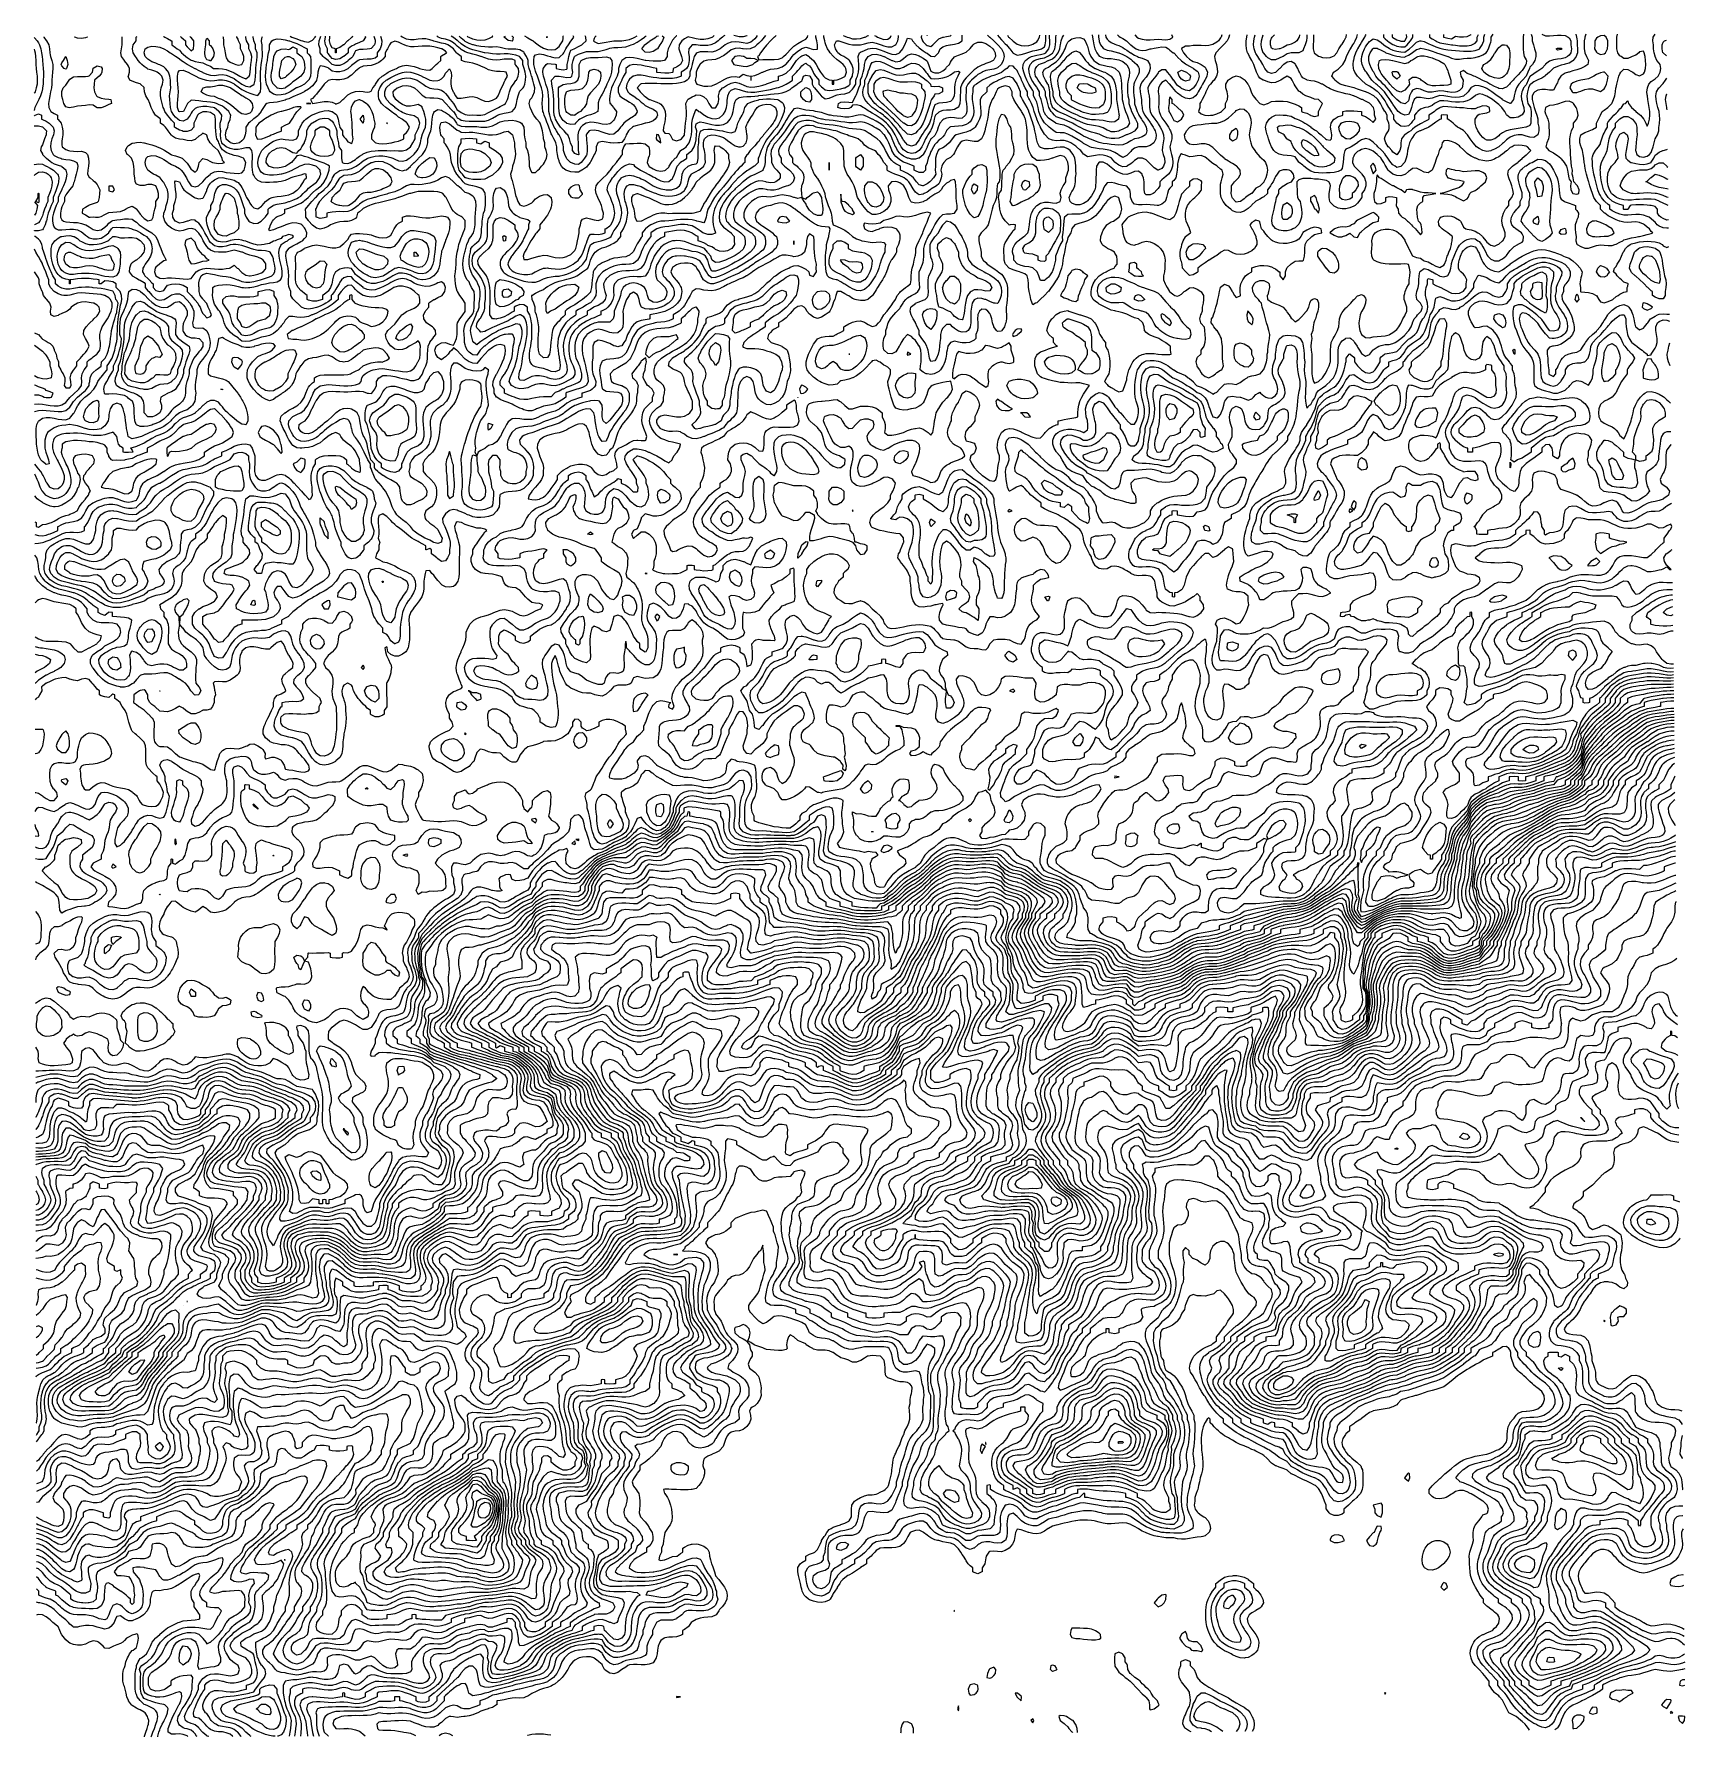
# Model space of a CAD drawing. Header units: inches. Extents: x 450896 to 463247, y 7386701 to 7399440.
import ezdxf

# ---------------------------------------------------------------- set-up
doc = ezdxf.new("R2010")
doc.units = ezdxf.units.IN
doc.header["$MEASUREMENT"] = 0

msp = doc.modelspace()

# ---------------------------------------------------------------- linework, layer by layer
for points, elevation in [([(450896, 7399415), (450899, 7399412), (450919, 7399388), (450928, 7399373), (450937, 7399359), (450946, 7399330), (450952, 7399300), (450956, 7399271), (450958, 7399248), (450958, 7399242), (450961, 7399212), (450964, 7399183), (450966, 7399154), (450966, 7399125), (450964, 7399095), (450963, 7399066), (450959, 7399037), (450958, 7399029), (450954, 7399007), (450943, 7398978), (450931, 7398949), (450928, 7398944), (450916, 7398920), (450901, 7398890), (450899, 7398880), (450897, 7398869)], 740), ([(450897, 7398752), (450899, 7398753), (450928, 7398753), (450958, 7398746), (450961, 7398744), (450987, 7398718), (450989, 7398715), (450987, 7398696), (450986, 7398685), (450974, 7398656), (450963, 7398627), (450958, 7398610), (450950, 7398597), (450944, 7398568), (450958, 7398543), (450959, 7398539), (450987, 7398511), (450989, 7398510), (451016, 7398489), (451029, 7398480), (451046, 7398470), (451075, 7398460), (451100, 7398451), (451104, 7398448), (451133, 7398423), (451134, 7398422), (451142, 7398392), (451137, 7398363), (451133, 7398352), (451129, 7398334), (451117, 7398304), (451104, 7398279), (451103, 7398275), (451089, 7398246), (451075, 7398217), (451075, 7398187), (451075, 7398187), (451062, 7398158), (451051, 7398129), (451046, 7398114), (451041, 7398099), (451035, 7398070), (451034, 7398041), (451038, 7398012), (451046, 7397994), (451060, 7397982), (451075, 7397976), (451104, 7397975), (451133, 7397978), (451163, 7397980), (451192, 7397980), (451221, 7397976), (451251, 7397961), (451260, 7397953), (451280, 7397935), (451295, 7397924), (451309, 7397916), (451338, 7397909), (451368, 7397909), (451397, 7397914), (451417, 7397924), (451426, 7397930), (451454, 7397953), (451456, 7397955), (451476, 7397982), (451485, 7397992), (451514, 7397994), (451543, 7397993), (451573, 7397992), (451602, 7397990), (451628, 7397982), (451631, 7397981), (451661, 7397969), (451690, 7397954), (451692, 7397953), (451719, 7397936), (451738, 7397924), (451748, 7397914), (451764, 7397894), (451775, 7397865), (451778, 7397845), (451779, 7397836), (451778, 7397824), (451776, 7397807), (451766, 7397777), (451750, 7397748), (451748, 7397746), (451728, 7397719), (451719, 7397703), (451710, 7397689), (451706, 7397660), (451719, 7397640), (451725, 7397631), (451748, 7397611), (451756, 7397602), (451778, 7397579), (451786, 7397572), (451786, 7397543), (451807, 7397522), (451836, 7397515), (451866, 7397521), (451881, 7397543), (451895, 7397561), (451924, 7397569), (451953, 7397571), (451983, 7397569), (452012, 7397560), (452041, 7397543), (452041, 7397514), (452041, 7397514), (452070, 7397484), (452071, 7397484), (452095, 7397455), (452100, 7397449), (452121, 7397426), (452129, 7397409), (452138, 7397397), (452149, 7397367), (452159, 7397349), (452168, 7397338), (452188, 7397318), (452217, 7397326), (452223, 7397338), (452217, 7397357), (452214, 7397367), (452198, 7397397), (452188, 7397424), (452187, 7397426), (452162, 7397455), (452159, 7397460), (452138, 7397484), (452130, 7397514), (452130, 7397543), (452129, 7397552), (452128, 7397572), (452129, 7397578), (452134, 7397602), (452147, 7397631), (452159, 7397641), (452188, 7397650), (452217, 7397646), (452246, 7397640), (452276, 7397633), (452289, 7397631), (452305, 7397628), (452334, 7397625), (452364, 7397622), (452393, 7397612), (452418, 7397602), (452422, 7397600), (452451, 7397589), (452481, 7397583), (452510, 7397584), (452539, 7397589), (452569, 7397596), (452590, 7397602), (452598, 7397604), (452627, 7397613), (452656, 7397623), (452674, 7397631), (452686, 7397643), (452696, 7397660), (452699, 7397689), (452695, 7397719), (452688, 7397748), (452686, 7397759), (452679, 7397777), (452661, 7397807), (452656, 7397810), (452627, 7397818), (452598, 7397820), (452569, 7397820), (452539, 7397827), (452514, 7397836), (452510, 7397837), (452481, 7397848), (452451, 7397857), (452422, 7397864), (452406, 7397865), (452393, 7397866), (452385, 7397865), (452364, 7397862), (452334, 7397852), (452305, 7397848), (452276, 7397848), (452246, 7397856), (452233, 7397865), (452217, 7397881), (452207, 7397894), (452190, 7397924), (452188, 7397927), (452173, 7397953), (452159, 7397982), (452159, 7397983), (452139, 7398012), (452129, 7398025), (452107, 7398041), (452100, 7398047), (452071, 7398051), (452046, 7398041), (452041, 7398040), (452012, 7398030), (451983, 7398026), (451953, 7398040), (451952, 7398041), (451933, 7398070), (451932, 7398099), (451941, 7398129), (451941, 7398158), (451952, 7398187), (451953, 7398198), (451958, 7398217), (451958, 7398246), (451954, 7398275), (451953, 7398278), (451951, 7398304), (451950, 7398334), (451953, 7398342), (451983, 7398335), (451983, 7398334), (451998, 7398304), (452012, 7398282), (452016, 7398275), (452041, 7398255), (452054, 7398246), (452071, 7398234), (452097, 7398217), (452100, 7398214), (452129, 7398208), (452159, 7398213), (452163, 7398217), (452179, 7398246), (452188, 7398270), (452189, 7398275), (452202, 7398304), (452217, 7398324), (452226, 7398334), (452246, 7398350), (452275, 7398363), (452276, 7398363), (452305, 7398366), (452316, 7398363), (452334, 7398359), (452364, 7398354), (452393, 7398346), (452414, 7398334), (452422, 7398328), (452443, 7398304), (452451, 7398291), (452460, 7398275), (452473, 7398246), (452481, 7398227), (452486, 7398217), (452504, 7398187), (452510, 7398174), (452522, 7398158), (452539, 7398139), (452569, 7398131), (452598, 7398152), (452603, 7398158), (452627, 7398186), (452628, 7398187), (452656, 7398209), (452678, 7398217), (452686, 7398220), (452715, 7398224), (452744, 7398227), (452774, 7398231), (452803, 7398238), (452825, 7398246), (452832, 7398249), (452861, 7398271), (452866, 7398275), (452891, 7398303), (452892, 7398304), (452911, 7398334), (452920, 7398351), (452933, 7398363), (452932, 7398392), (452920, 7398394), (452912, 7398392), (452891, 7398384), (452861, 7398377), (452832, 7398369), (452816, 7398363), (452803, 7398357), (452774, 7398344), (452744, 7398336), (452725, 7398334), (452715, 7398332), (452686, 7398331), (452656, 7398330), (452627, 7398328), (452598, 7398332), (452592, 7398334), (452569, 7398343), (452550, 7398363), (452539, 7398384), (452536, 7398392), (452530, 7398422), (452528, 7398451), (452528, 7398480), (452529, 7398510), (452530, 7398539), (452524, 7398568), (452510, 7398588), (452481, 7398589), (452451, 7398581), (452422, 7398577), (452393, 7398576), (452364, 7398583), (452334, 7398596), (452333, 7398597), (452305, 7398619), (452301, 7398627), (452293, 7398656), (452291, 7398685), (452292, 7398715), (452288, 7398744), (452288, 7398773), (452298, 7398802), (452301, 7398832), (452281, 7398861), (452276, 7398864), (452246, 7398888), (452236, 7398890), (452217, 7398894), (452188, 7398897), (452159, 7398897), (452129, 7398894), (452115, 7398890), (452100, 7398884), (452078, 7398861), (452071, 7398847), (452063, 7398832), (452041, 7398802), (452041, 7398802), (452012, 7398788), (451983, 7398794), (451972, 7398802), (451953, 7398818), (451942, 7398832), (451924, 7398860), (451924, 7398861), (451916, 7398890), (451913, 7398920), (451912, 7398949), (451910, 7398978), (451913, 7399007), (451918, 7399037), (451917, 7399066), (451917, 7399095), (451912, 7399125), (451902, 7399154), (451895, 7399165), (451878, 7399183), (451866, 7399194), (451836, 7399209), (451828, 7399212), (451807, 7399221), (451778, 7399233), (451761, 7399242), (451748, 7399251), (451728, 7399271), (451720, 7399300), (451728, 7399330), (451748, 7399342), (451778, 7399348), (451807, 7399347), (451836, 7399341), (451866, 7399330), (451867, 7399330), (451895, 7399313), (451915, 7399300), (451924, 7399293), (451953, 7399274), (451958, 7399271), (451983, 7399255), (451999, 7399242), (452012, 7399234), (452041, 7399214), (452044, 7399212), (452071, 7399196), (452098, 7399183), (452100, 7399182), (452129, 7399167), (452155, 7399154), (452159, 7399152), (452188, 7399140), (452217, 7399132), (452246, 7399130), (452276, 7399135), (452305, 7399137), (452334, 7399131), (452352, 7399125), (452364, 7399120), (452393, 7399106), (452409, 7399095), (452422, 7399086), (452451, 7399066), (452451, 7399066), (452481, 7399050), (452510, 7399044), (452539, 7399062), (452542, 7399066), (452550, 7399095), (452552, 7399125), (452554, 7399154), (452554, 7399183), (452558, 7399212), (452563, 7399242), (452566, 7399271), (452564, 7399300), (452553, 7399330), (452553, 7399359), (452540, 7399388), (452539, 7399391), (452535, 7399417), (452536, 7399422)], 760), ([(450897, 7398830), (450899, 7398829), (450904, 7398832), (450928, 7398844), (450951, 7398832), (450951, 7398802), (450958, 7398800), (450987, 7398787), (451008, 7398773), (451016, 7398766), (451038, 7398744), (451045, 7398715), (451040, 7398685), (451030, 7398656), (451022, 7398627), (451019, 7398597), (451023, 7398568), (451038, 7398539), (451046, 7398531), (451075, 7398515), (451095, 7398510), (451104, 7398507), (451133, 7398502), (451163, 7398500), (451192, 7398492), (451216, 7398480), (451221, 7398464), (451223, 7398451), (451221, 7398435), (451219, 7398422), (451210, 7398392), (451203, 7398363), (451196, 7398334), (451192, 7398323), (451185, 7398304), (451163, 7398276), (451162, 7398275), (451141, 7398246), (451133, 7398238), (451123, 7398217), (451123, 7398187), (451109, 7398158), (451104, 7398147), (451098, 7398129), (451093, 7398099), (451094, 7398070), (451104, 7398050), (451115, 7398041), (451133, 7398035), (451163, 7398033), (451192, 7398031), (451221, 7398029), (451251, 7398023), (451280, 7398013), (451283, 7398012), (451309, 7397997), (451331, 7397982), (451338, 7397977), (451368, 7397970), (451397, 7397975), (451408, 7397982), (451426, 7397995), (451446, 7398012), (451456, 7398026), (451474, 7398041), (451485, 7398044), (451514, 7398049), (451543, 7398052), (451573, 7398057), (451602, 7398058), (451631, 7398054), (451649, 7398041), (451661, 7398033), (451683, 7398012), (451690, 7398007), (451719, 7397988), (451728, 7397982), (451748, 7397971), (451776, 7397953), (451778, 7397952), (451807, 7397924), (451807, 7397924), (451823, 7397894), (451833, 7397865), (451836, 7397853), (451843, 7397836), (451853, 7397807), (451866, 7397780), (451869, 7397777), (451884, 7397748), (451866, 7397742), (451836, 7397722), (451834, 7397719), (451807, 7397696), (451803, 7397689), (451796, 7397660), (451807, 7397631), (451807, 7397631), (451836, 7397614), (451866, 7397612), (451895, 7397616), (451924, 7397615), (451953, 7397614), (451983, 7397612), (452012, 7397609), (452041, 7397606), (452071, 7397611), (452086, 7397631), (452100, 7397650), (452108, 7397660), (452129, 7397673), (452159, 7397684), (452188, 7397689), (452217, 7397687), (452246, 7397684), (452276, 7397681), (452305, 7397682), (452334, 7397685), (452357, 7397689), (452364, 7397691), (452393, 7397710), (452415, 7397689), (452422, 7397685), (452444, 7397660), (452451, 7397655), (452481, 7397637), (452508, 7397631), (452510, 7397631), (452512, 7397631), (452539, 7397635), (452569, 7397644), (452598, 7397653), (452611, 7397660), (452627, 7397681), (452631, 7397689), (452630, 7397719), (452627, 7397726), (452611, 7397748), (452598, 7397757), (452569, 7397770), (452546, 7397777), (452539, 7397779), (452510, 7397785), (452481, 7397796), (452456, 7397807), (452451, 7397808), (452422, 7397816), (452393, 7397824), (452364, 7397816), (452334, 7397809), (452305, 7397807), (452276, 7397809), (452246, 7397811), (452217, 7397824), (452200, 7397836), (452188, 7397850), (452178, 7397865), (452162, 7397894), (452159, 7397901), (452145, 7397924), (452129, 7397949), (452125, 7397953), (452100, 7397977), (452084, 7397982), (452071, 7397986), (452052, 7397982), (452041, 7397980), (452012, 7397971), (451983, 7397966), (451953, 7397973), (451934, 7397982), (451924, 7397988), (451895, 7398010), (451893, 7398012), (451874, 7398041), (451866, 7398064), (451864, 7398070), (451866, 7398099), (451866, 7398100), (451878, 7398129), (451884, 7398158), (451895, 7398187), (451895, 7398188), (451900, 7398217), (451898, 7398246), (451895, 7398271), (451894, 7398275), (451879, 7398304), (451866, 7398329), (451862, 7398334), (451840, 7398363), (451836, 7398366), (451807, 7398385), (451789, 7398392), (451778, 7398399), (451748, 7398421), (451748, 7398422), (451732, 7398451), (451727, 7398480), (451734, 7398510), (451748, 7398523), (451778, 7398532), (451807, 7398528), (451836, 7398517), (451850, 7398510), (451866, 7398501), (451895, 7398483), (451900, 7398480), (451924, 7398465), (451953, 7398452), (451955, 7398451), (451983, 7398435), (451996, 7398422), (452012, 7398403), (452020, 7398392), (452036, 7398363), (452041, 7398352), (452051, 7398334), (452070, 7398304), (452071, 7398304), (452100, 7398298), (452125, 7398304), (452129, 7398306), (452159, 7398333), (452159, 7398334), (452183, 7398363), (452188, 7398368), (452215, 7398392), (452217, 7398394), (452246, 7398409), (452276, 7398413), (452305, 7398411), (452334, 7398404), (452364, 7398401), (452393, 7398398), (452422, 7398396), (452451, 7398401), (452468, 7398422), (452476, 7398451), (452479, 7398480), (452462, 7398510), (452451, 7398517), (452422, 7398526), (452393, 7398532), (452372, 7398539), (452364, 7398541), (452334, 7398553), (452312, 7398568), (452305, 7398573), (452290, 7398597), (452278, 7398627), (452276, 7398635), (452264, 7398656), (452258, 7398685), (452256, 7398715), (452252, 7398744), (452252, 7398773), (452252, 7398802), (452247, 7398832), (452246, 7398833), (452217, 7398852), (452188, 7398859), (452159, 7398858), (452129, 7398843), (452119, 7398832), (452105, 7398802), (452100, 7398792), (452091, 7398773), (452091, 7398744), (452071, 7398720), (452056, 7398715), (452041, 7398711), (452012, 7398711), (452004, 7398715), (451983, 7398721), (451953, 7398738), (451947, 7398744), (451947, 7398773), (451924, 7398796), (451918, 7398802), (451895, 7398832), (451895, 7398832), (451874, 7398861), (451866, 7398882), (451862, 7398890), (451853, 7398920), (451847, 7398949), (451841, 7398978), (451841, 7399007), (451847, 7399037), (451857, 7399066), (451862, 7399095), (451851, 7399125), (451836, 7399139), (451817, 7399154), (451807, 7399159), (451778, 7399169), (451748, 7399178), (451741, 7399183), (451719, 7399197), (451702, 7399212), (451690, 7399225), (451675, 7399242), (451661, 7399262), (451654, 7399271), (451638, 7399300), (451632, 7399330), (451637, 7399359), (451660, 7399388), (451660, 7399417), (451661, 7399418), (451668, 7399421)], 740), ([(450969, 7399419), (450969, 7399417), (450987, 7399391), (450990, 7399388), (451006, 7399359), (451011, 7399330), (451014, 7399300), (451016, 7399285), (451019, 7399271), (451029, 7399242), (451036, 7399212), (451037, 7399183), (451035, 7399154), (451032, 7399125), (451030, 7399095), (451029, 7399066), (451027, 7399037), (451020, 7399007), (451016, 7398992), (451014, 7398978), (451009, 7398949), (451005, 7398920), (451007, 7398890), (451016, 7398871), (451022, 7398861), (451046, 7398846), (451072, 7398832), (451072, 7398802), (451075, 7398800), (451098, 7398773), (451104, 7398753), (451107, 7398744), (451110, 7398715), (451110, 7398685), (451106, 7398656), (451104, 7398638), (451103, 7398627), (451104, 7398612), (451107, 7398597), (451133, 7398577), (451153, 7398568), (451163, 7398566), (451192, 7398563), (451221, 7398561), (451251, 7398563), (451280, 7398553), (451295, 7398539), (451303, 7398510), (451305, 7398480), (451303, 7398451), (451298, 7398422), (451295, 7398392), (451309, 7398369), (451315, 7398363), (451338, 7398345), (451350, 7398334), (451368, 7398314), (451374, 7398304), (451387, 7398275), (451386, 7398246), (451384, 7398217), (451375, 7398187), (451368, 7398179), (451338, 7398170), (451309, 7398160), (451306, 7398158), (451280, 7398142), (451259, 7398129), (451255, 7398099), (451280, 7398087), (451308, 7398070), (451309, 7398070), (451316, 7398070), (451338, 7398072), (451356, 7398070), (451368, 7398069), (451379, 7398070), (451397, 7398076), (451426, 7398089), (451444, 7398099), (451456, 7398105), (451485, 7398107), (451514, 7398109), (451543, 7398113), (451573, 7398125), (451581, 7398129), (451602, 7398141), (451631, 7398151), (451661, 7398131), (451662, 7398129), (451684, 7398099), (451690, 7398093), (451709, 7398070), (451719, 7398059), (451748, 7398043), (451778, 7398049)], 720), ([(451292, 7399420), (451292, 7399417), (451280, 7399411), (451251, 7399406), (451221, 7399408), (451200, 7399417), (451200, 7399420)], 720), ([(451778, 7398049), (451787, 7398070), (451791, 7398099), (451799, 7398129), (451807, 7398155), (451808, 7398158), (451808, 7398187), (451827, 7398217), (451828, 7398246), (451820, 7398275), (451807, 7398304), (451807, 7398304), (451778, 7398313), (451748, 7398315), (451719, 7398308), (451690, 7398308), (451661, 7398316), (451653, 7398334), (451649, 7398363), (451645, 7398392), (451645, 7398422), (451642, 7398451), (451637, 7398480), (451631, 7398500), (451625, 7398510), (451602, 7398534), (451592, 7398539), (451579, 7398568), (451592, 7398597), (451602, 7398606), (451631, 7398623), (451650, 7398627), (451661, 7398629), (451690, 7398630), (451716, 7398627), (451719, 7398626), (451748, 7398619), (451778, 7398611), (451807, 7398601), (451817, 7398597), (451836, 7398589), (451866, 7398574), (451873, 7398568), (451895, 7398555), (451921, 7398539), (451924, 7398537), (451953, 7398528), (451983, 7398519), (452003, 7398510), (452012, 7398504), (452036, 7398480), (452041, 7398474), (452056, 7398451), (452071, 7398427), (452081, 7398422), (452100, 7398406), (452116, 7398422), (452126, 7398451), (452129, 7398463), (452132, 7398480), (452159, 7398508), (452188, 7398501), (452217, 7398486), (452230, 7398480), (452246, 7398476), (452276, 7398471), (452305, 7398475), (452321, 7398480), (452305, 7398495), (452302, 7398510), (452287, 7398539), (452276, 7398566), (452273, 7398568), (452246, 7398593), (452240, 7398597), (452217, 7398623), (452213, 7398627), (452197, 7398656), (452188, 7398683), (452185, 7398685), (452159, 7398698), (452145, 7398685), (452129, 7398675), (452106, 7398656), (452100, 7398651), (452071, 7398641), (452041, 7398643), (452012, 7398650), (451983, 7398653), (451973, 7398656), (451953, 7398660), (451924, 7398682), (451922, 7398685), (451900, 7398715), (451895, 7398723), (451880, 7398744), (451866, 7398755), (451841, 7398773), (451841, 7398802), (451836, 7398807), (451807, 7398830), (451805, 7398832), (451786, 7398861), (451778, 7398881), (451773, 7398890), (451761, 7398920), (451750, 7398949), (451748, 7398952), (451731, 7398978), (451723, 7399007), (451720, 7399037), (451719, 7399040), (451691, 7399066), (451690, 7399067), (451661, 7399076), (451631, 7399088), (451613, 7399095), (451602, 7399118), (451601, 7399125), (451602, 7399128), (451609, 7399154), (451609, 7399183), (451602, 7399200), (451596, 7399212), (451573, 7399240), (451572, 7399242), (451549, 7399271), (451546, 7399300), (451550, 7399330), (451554, 7399359), (451554, 7399388), (451554, 7399417), (451554, 7399420)], 720), ([(451865, 7399421), (451866, 7399421), (451873, 7399417), (451895, 7399407), (451924, 7399390), (451926, 7399388), (451926, 7399359), (451953, 7399340), (451967, 7399330), (451983, 7399318), (452000, 7399300), (452012, 7399289), (452032, 7399271), (452041, 7399264), (452071, 7399245), (452080, 7399242), (452100, 7399235), (452129, 7399230), (452159, 7399225), (452184, 7399212), (452188, 7399210), (452217, 7399200), (452238, 7399183), (452246, 7399181), (452276, 7399182), (452305, 7399180), (452334, 7399175), (452364, 7399163), (452382, 7399154), (452393, 7399149), (452422, 7399132), (452435, 7399125), (452451, 7399116), (452481, 7399105), (452504, 7399125), (452510, 7399137), (452513, 7399154), (452516, 7399183), (452518, 7399212), (452523, 7399242), (452525, 7399271), (452518, 7399300), (452510, 7399315), (452502, 7399330), (452502, 7399359), (452486, 7399388), (452481, 7399414), (452480, 7399417), (452480, 7399422)], 740), ([(452432, 7398627), (452422, 7398623), (452393, 7398619), (452366, 7398627), (452364, 7398628), (452334, 7398654), (452333, 7398656), (452328, 7398685), (452334, 7398714), (452334, 7398715), (452345, 7398744), (452350, 7398773), (452364, 7398801), (452364, 7398802), (452369, 7398832), (452364, 7398841), (452354, 7398861), (452334, 7398879), (452319, 7398890), (452305, 7398899), (452276, 7398912), (452260, 7398920), (452246, 7398925), (452217, 7398930), (452188, 7398933), (452159, 7398936), (452129, 7398940), (452100, 7398942), (452071, 7398944), (452044, 7398920), (452041, 7398915), (452029, 7398890), (452013, 7398861), (452012, 7398860), (451983, 7398858), (451980, 7398861), (451970, 7398890), (451968, 7398920), (451972, 7398949), (451975, 7398978), (451976, 7399007), (451973, 7399037), (451971, 7399066), (451969, 7399095), (451968, 7399125), (451974, 7399154), (451983, 7399168), (452012, 7399169), (452041, 7399158), (452049, 7399154), (452071, 7399143), (452100, 7399127), (452106, 7399125), (452129, 7399113), (452159, 7399103), (452185, 7399095), (452188, 7399095), (452217, 7399091), (452246, 7399093), (452264, 7399095), (452276, 7399097), (452305, 7399098), (452321, 7399095), (452334, 7399093), (452364, 7399082), (452393, 7399067), (452395, 7399066), (452422, 7399045), (452433, 7399037), (452451, 7399025), (452481, 7399009), (452486, 7399007), (452510, 7398997), (452539, 7398987), (452569, 7398981), (452591, 7399007), (452593, 7399037), (452592, 7399066), (452591, 7399095), (452589, 7399125), (452590, 7399154), (452592, 7399183), (452596, 7399212), (452598, 7399224), (452601, 7399242), (452604, 7399271), (452605, 7399300), (452602, 7399330), (452602, 7399359), (452598, 7399384), (452597, 7399388), (452598, 7399392), (452603, 7399417), (452606, 7399422)], 780), ([(451992, 7399421), (451996, 7399417), (452012, 7399405), (452030, 7399388), (452030, 7399359), (452041, 7399344), (452055, 7399330), (452071, 7399315), (452088, 7399330), (452090, 7399359), (452090, 7399388), (452071, 7399413), (452066, 7399417), (452062, 7399421)], 720), ([(452219, 7399242), (452217, 7399238), (452208, 7399242), (452188, 7399247), (452177, 7399271), (452173, 7399300), (452177, 7399330), (452181, 7399359), (452181, 7399388), (452188, 7399408), (452207, 7399388), (452207, 7399359), (452217, 7399354), (452233, 7399330), (452244, 7399300), (452238, 7399271), (452219, 7399242)], 740), ([(463162, 7394553), (463141, 7394552), (463112, 7394551), (463083, 7394549), (463053, 7394547), (463024, 7394545), (462995, 7394543), (462965, 7394539), (462936, 7394535), (462907, 7394530), (462885, 7394526), (462878, 7394525), (462848, 7394520), (462819, 7394511), (462794, 7394497), (462790, 7394495), (462763, 7394468), (462763, 7394439), (462760, 7394436), (462739, 7394409), (462731, 7394401), (462713, 7394380), (462702, 7394370), (462680, 7394351), (462673, 7394345), (462643, 7394321), (462643, 7394321), (462614, 7394297), (462608, 7394292), (462585, 7394271), (462576, 7394263), (462555, 7394238), (462552, 7394234), (462529, 7394204), (462526, 7394201), (462504, 7394175), (462497, 7394166), (462490, 7394146), (462482, 7394116), (462475, 7394087), (462469, 7394058), (462468, 7394053), (462453, 7394029), (462438, 7394008), (462431, 7393999), (462409, 7393975), (462403, 7393970), (462380, 7393952), (462360, 7393941), (462350, 7393936), (462321, 7393923), (462292, 7393912), (462290, 7393911), (462263, 7393901), (462233, 7393894), (462204, 7393887), (462191, 7393882), (462191, 7393853), (462175, 7393847), (462145, 7393836), (462116, 7393825), (462110, 7393824), (462087, 7393816), (462058, 7393809), (462028, 7393804), (461999, 7393804), (461970, 7393804), (461940, 7393801), (461919, 7393794), (461911, 7393791), (461882, 7393778), (461856, 7393765), (461853, 7393763), (461823, 7393753), (461794, 7393743), (461775, 7393736), (461765, 7393732), (461735, 7393716), (461720, 7393706), (461706, 7393697), (461685, 7393677), (461677, 7393670), (461654, 7393648), (461648, 7393641), (461638, 7393619), (461625, 7393589), (461618, 7393574), (461607, 7393560), (461589, 7393537), (461583, 7393531), (461560, 7393505), (461557, 7393501), (461536, 7393472), (461530, 7393462), (461521, 7393443), (461511, 7393414), (461505, 7393384), (461501, 7393367), (461498, 7393355), (461490, 7393326), (461479, 7393296), (461479, 7393267), (461472, 7393249), (461467, 7393238), (461449, 7393209), (461443, 7393194), (461435, 7393179), (461424, 7393150), (461419, 7393121), (461417, 7393091), (461414, 7393062), (461413, 7393059), (461405, 7393033), (461384, 7393009), (461375, 7393004), (461355, 7392996), (461325, 7392990), (461296, 7392987), (461267, 7392982), (461238, 7392978), (461208, 7392975), (461179, 7392974), (461150, 7392975), (461145, 7392974), (461120, 7392973), (461091, 7392968), (461062, 7392958), (461033, 7392945), (461032, 7392945), (461003, 7392932), (460974, 7392917), (460971, 7392916), (460945, 7392903), (460915, 7392889), (460907, 7392886), (460886, 7392880), (460857, 7392873), (460828, 7392870), (460822, 7392886), (460823, 7392916), (460825, 7392945), (460828, 7392968), (460829, 7392974), (460838, 7393004), (460844, 7393033), (460843, 7393062), (460842, 7393091), (460841, 7393121), (460847, 7393150), (460857, 7393178), (460857, 7393179), (460869, 7393209), (460886, 7393237), (460886, 7393238), (460908, 7393267), (460915, 7393275), (460938, 7393296), (460938, 7393326), (460945, 7393331), (460968, 7393355), (460974, 7393367), (460982, 7393384), (460994, 7393414), (461003, 7393427), (461015, 7393443), (461033, 7393460), (461048, 7393472), (461062, 7393482), (461091, 7393499), (461099, 7393501), (461120, 7393510), (461150, 7393518), (461167, 7393531), (461179, 7393541), (461196, 7393560), (461207, 7393589), (461205, 7393619), (461187, 7393648), (461179, 7393664), (461160, 7393677), (461150, 7393687), (461120, 7393678), (461119, 7393677), (461091, 7393659), (461080, 7393648), (461062, 7393631), (461047, 7393619), (461033, 7393608), (461003, 7393590), (461001, 7393589), (460974, 7393581), (460945, 7393572), (460915, 7393560), (460915, 7393560), (460886, 7393540), (460876, 7393531), (460857, 7393509), (460851, 7393501), (460828, 7393473), (460826, 7393472), (460801, 7393443), (460798, 7393438), (460787, 7393414), (460778, 7393384), (460769, 7393358), (460769, 7393355), (460769, 7393354), (460779, 7393326), (460779, 7393296), (460770, 7393267), (460769, 7393264), (460747, 7393238), (460740, 7393231), (460721, 7393209), (460710, 7393195), (460697, 7393179), (460681, 7393158), (460675, 7393150), (460652, 7393127), (460647, 7393121), (460622, 7393092), (460622, 7393091), (460595, 7393062), (460593, 7393061), (460564, 7393040), (460553, 7393033), (460535, 7393022), (460508, 7393004), (460505, 7393002), (460476, 7392980), (460469, 7392974), (460447, 7392959), (460424, 7392945), (460417, 7392941), (460388, 7392930), (460359, 7392922), (460330, 7392917), (460320, 7392916), (460300, 7392914), (460271, 7392912), (460242, 7392910), (460212, 7392904), (460183, 7392898), (460154, 7392891), (460132, 7392886), (460125, 7392884), (460095, 7392877), (460066, 7392870), (460037, 7392862), (460015, 7392857), (460007, 7392855), (459978, 7392848), (459949, 7392841), (459927, 7392828), (459920, 7392824), (459890, 7392813), (459861, 7392802), (459852, 7392799), (459832, 7392791), (459802, 7392783), (459773, 7392773), (459761, 7392769), (459761, 7392740), (459744, 7392735), (459715, 7392729), (459685, 7392723), (459656, 7392718), (459627, 7392713), (459616, 7392711), (459597, 7392708), (459568, 7392699), (459539, 7392686), (459530, 7392681), (459510, 7392672), (459480, 7392652), (459480, 7392652), (459451, 7392638), (459424, 7392623), (459422, 7392621), (459392, 7392607), (459363, 7392596), (459352, 7392593), (459334, 7392589), (459305, 7392584), (459275, 7392578), (459246, 7392574), (459217, 7392571), (459187, 7392581), (459163, 7392593), (459158, 7392606), (459153, 7392623), (459158, 7392636), (459163, 7392652), (459175, 7392681), (459180, 7392711), (459187, 7392736), (459189, 7392740), (459209, 7392769), (459209, 7392799), (459217, 7392805), (459246, 7392828), (459246, 7392828), (459275, 7392848), (459293, 7392857), (459305, 7392863), (459332, 7392857), (459334, 7392857), (459363, 7392836), (459383, 7392828), (459392, 7392824), (459400, 7392828), (459422, 7392839), (459439, 7392857), (459451, 7392870), (459466, 7392886), (459480, 7392901), (459502, 7392916), (459510, 7392920), (459539, 7392933), (459566, 7392945), (459568, 7392946), (459597, 7392963), (459610, 7392974), (459621, 7393004), (459623, 7393033), (459612, 7393062), (459597, 7393069), (459568, 7393073), (459539, 7393086), (459529, 7393091), (459510, 7393099), (459480, 7393113), (459465, 7393121), (459451, 7393130), (459436, 7393150), (459424, 7393179), (459422, 7393183), (459407, 7393209), (459392, 7393236), (459363, 7393236), (459334, 7393231), (459305, 7393223), (459275, 7393221), (459246, 7393219), (459217, 7393218), (459193, 7393209), (459187, 7393206), (459158, 7393185), (459150, 7393179), (459129, 7393163), (459105, 7393150), (459100, 7393146), (459070, 7393137), (459041, 7393139), (459012, 7393144), (458982, 7393140), (458963, 7393121), (458963, 7393091), (458970, 7393062), (458953, 7393039), (458924, 7393038), (458895, 7393043), (458865, 7393050), (458842, 7393062), (458836, 7393066), (458807, 7393090), (458804, 7393091), (458777, 7393104), (458748, 7393118), (458741, 7393121), (458719, 7393130), (458690, 7393142), (458668, 7393150), (458660, 7393153), (458631, 7393170), (458616, 7393179), (458602, 7393190), (458576, 7393209), (458572, 7393213), (458545, 7393238), (458543, 7393265), (458543, 7393267), (458543, 7393267), (458561, 7393296), (458572, 7393306), (458602, 7393319), (458623, 7393326), (458631, 7393328), (458660, 7393332), (458686, 7393355), (458690, 7393359), (458704, 7393384), (458719, 7393408), (458722, 7393414), (458722, 7393443), (458748, 7393465), (458763, 7393472), (458777, 7393478), (458807, 7393489), (458832, 7393501), (458836, 7393506), (458862, 7393531), (458862, 7393560), (458855, 7393589), (458860, 7393619), (458865, 7393626), (458876, 7393648), (458893, 7393677), (458895, 7393679), (458914, 7393706), (458924, 7393718), (458937, 7393736), (458953, 7393753), (458964, 7393765), (458982, 7393782), (459012, 7393785), (459041, 7393787), (459070, 7393791), (459077, 7393794), (459100, 7393805), (459129, 7393820), (459135, 7393824), (459158, 7393836), (459187, 7393851), (459191, 7393853), (459217, 7393870), (459231, 7393882), (459246, 7393904), (459250, 7393911), (459264, 7393941), (459275, 7393962), (459281, 7393970), (459301, 7393999), (459301, 7394029), (459305, 7394034), (459334, 7394052), (459363, 7394056), (459392, 7394054), (459422, 7394055), (459451, 7394057), (459480, 7394056), (459510, 7394049), (459539, 7394043), (459568, 7394042), (459583, 7394058), (459576, 7394087), (459568, 7394094), (459539, 7394116), (459539, 7394117), (459510, 7394144), (459508, 7394146), (459491, 7394175), (459495, 7394204), (459505, 7394234), (459510, 7394245), (459514, 7394263), (459513, 7394292), (459510, 7394320), (459509, 7394321), (459504, 7394351), (459494, 7394380), (459489, 7394409), (459480, 7394436), (459465, 7394409), (459461, 7394380), (459456, 7394351), (459451, 7394338), (459447, 7394321), (459427, 7394292), (459422, 7394287), (459392, 7394265), (459390, 7394263), (459363, 7394240), (459352, 7394234), (459334, 7394223), (459305, 7394214), (459275, 7394208), (459260, 7394204), (459246, 7394200), (459217, 7394181), (459210, 7394175), (459187, 7394157), (459173, 7394146), (459158, 7394136), (459129, 7394117), (459128, 7394116), (459100, 7394097), (459087, 7394087), (459070, 7394069), (459063, 7394058), (459063, 7394029), (459041, 7394002), (459038, 7393999), (459012, 7393982), (458988, 7393970), (458982, 7393968), (458953, 7393956), (458936, 7393941), (458924, 7393928), (458895, 7393916), (458874, 7393911), (458865, 7393909), (458836, 7393903), (458807, 7393893), (458788, 7393882), (458777, 7393876), (458748, 7393856), (458745, 7393853), (458719, 7393838), (458692, 7393824), (458690, 7393822), (458660, 7393808), (458631, 7393797), (458624, 7393794), (458602, 7393786), (458572, 7393782), (458543, 7393782), (458514, 7393790), (458505, 7393794), (458485, 7393806), (458455, 7393820), (458426, 7393822), (458397, 7393815), (458367, 7393803), (458351, 7393794), (458338, 7393788), (458309, 7393774), (458287, 7393765), (458280, 7393761), (458250, 7393746), (458230, 7393736), (458221, 7393728), (458192, 7393706), (458192, 7393705), (458162, 7393697), (458155, 7393706), (458133, 7393728), (458129, 7393736), (458125, 7393765), (458133, 7393787), (458135, 7393794), (458146, 7393824), (458158, 7393853), (458162, 7393864), (458169, 7393882), (458181, 7393911), (458192, 7393932), (458197, 7393941), (458221, 7393967), (458224, 7393970), (458250, 7393992), (458261, 7393999), (458280, 7394015), (458295, 7394029), (458309, 7394043), (458322, 7394058), (458322, 7394087), (458338, 7394108), (458344, 7394116), (458362, 7394146), (458367, 7394155), (458377, 7394175), (458385, 7394204), (458391, 7394234), (458397, 7394256), (458399, 7394263), (458423, 7394292), (458426, 7394296), (458455, 7394319), (458485, 7394321), (458514, 7394320), (458518, 7394321), (458543, 7394339), (458550, 7394351), (458559, 7394380), (458543, 7394395), (458514, 7394381), (458510, 7394380), (458485, 7394368), (458455, 7394360), (458426, 7394358), (458397, 7394358), (458367, 7394358), (458338, 7394365), (458309, 7394367), (458282, 7394351), (458280, 7394346), (458275, 7394321), (458271, 7394292), (458260, 7394263), (458250, 7394251), (458235, 7394234), (458221, 7394223), (458195, 7394204), (458192, 7394202), (458162, 7394183), (458154, 7394175), (458133, 7394149), (458131, 7394146), (458104, 7394123), (458091, 7394116), (458091, 7394087), (458075, 7394078), (458057, 7394058), (458045, 7394042), (458031, 7394029), (458016, 7394017), (457994, 7393999), (457987, 7393993), (457960, 7393970), (457957, 7393963), (457936, 7393941), (457928, 7393932), (457901, 7393941), (457899, 7393941), (457870, 7393945), (457845, 7393970), (457840, 7393977), (457829, 7393999), (457822, 7394029), (457824, 7394058), (457838, 7394087), (457838, 7394116), (457840, 7394118), (457864, 7394146), (457870, 7394151), (457896, 7394175), (457899, 7394178), (457922, 7394204), (457928, 7394212), (457946, 7394234), (457957, 7394245), (457974, 7394263), (457987, 7394276), (458008, 7394292), (458016, 7394298), (458031, 7394321), (458040, 7394351), (458045, 7394373), (458053, 7394380), (458045, 7394392), (458016, 7394400), (457987, 7394403), (457957, 7394401), (457928, 7394389), (457919, 7394380), (457899, 7394362), (457890, 7394351), (457870, 7394328), (457864, 7394321), (457840, 7394302), (457826, 7394292), (457811, 7394282), (457784, 7394263), (457782, 7394260), (457752, 7394234), (457752, 7394234), (457723, 7394207), (457720, 7394204), (457698, 7394175), (457694, 7394169), (457674, 7394146), (457670, 7394116), (457664, 7394105), (457646, 7394087), (457635, 7394074), (457613, 7394058), (457606, 7394046), (457577, 7394053), (457570, 7394058), (457547, 7394070), (457528, 7394058), (457518, 7394053), (457489, 7394043), (457459, 7394040), (457447, 7394058), (457459, 7394077), (457489, 7394084), (457493, 7394087), (457518, 7394108), (457520, 7394116), (457520, 7394146), (457522, 7394175), (457518, 7394191), (457512, 7394204), (457493, 7394234), (457489, 7394237), (457459, 7394246), (457430, 7394250), (457401, 7394251), (457378, 7394263), (457372, 7394265), (457342, 7394264), (457342, 7394263), (457342, 7394262), (457372, 7394259), (457388, 7394234), (457393, 7394204), (457401, 7394175), (457401, 7394175), (457402, 7394146), (457402, 7394116), (457401, 7394114), (457372, 7394091), (457369, 7394087), (457342, 7394077), (457313, 7394060), (457309, 7394058), (457284, 7394040), (457271, 7394029), (457254, 7394013), (457235, 7393999), (457225, 7393993), (457196, 7393976), (457167, 7393972), (457137, 7393978), (457117, 7393970), (457108, 7393965), (457092, 7393941), (457079, 7393925), (457071, 7393911), (457049, 7393882), (457049, 7393882), (457023, 7393853), (457020, 7393850), (456993, 7393824), (456991, 7393821), (456962, 7393802), (456944, 7393794), (456932, 7393790), (456903, 7393785), (456874, 7393780), (456844, 7393777), (456815, 7393770), (456795, 7393765), (456786, 7393762), (456766, 7393765), (456757, 7393767), (456727, 7393787), (456717, 7393794), (456698, 7393806), (456669, 7393808), (456659, 7393794), (456639, 7393774), (456630, 7393765), (456610, 7393752), (456585, 7393736), (456581, 7393733), (456552, 7393722), (456522, 7393710), (456493, 7393712), (456473, 7393736), (456464, 7393755), (456460, 7393765), (456434, 7393794), (456432, 7393794), (456405, 7393806), (456376, 7393817), (456369, 7393824), (456347, 7393851), (456346, 7393853), (456342, 7393882), (456345, 7393911), (456347, 7393916), (456363, 7393941), (456376, 7393948), (456405, 7393955), (456430, 7393941), (456434, 7393935), (456449, 7393911), (456458, 7393882), (456464, 7393863), (456471, 7393853), (456493, 7393834), (456522, 7393850), (456525, 7393853), (456547, 7393882), (456552, 7393891), (456561, 7393911), (456571, 7393941), (456581, 7393968), (456582, 7393970), (456586, 7393999), (456583, 7394029), (456581, 7394031), (456570, 7394058), (456560, 7394087), (456552, 7394114), (456551, 7394116), (456549, 7394146), (456552, 7394161), (456554, 7394175), (456554, 7394204), (456564, 7394234), (456581, 7394259), (456584, 7394263), (456610, 7394286), (456618, 7394292), (456639, 7394310), (456651, 7394321), (456660, 7394351), (456650, 7394380), (456639, 7394396), (456621, 7394409), (456610, 7394415), (456581, 7394413), (456575, 7394409), (456552, 7394395), (456532, 7394380), (456522, 7394373), (456493, 7394351), (456493, 7394351), (456464, 7394329), (456455, 7394321), (456434, 7394301), (456426, 7394292), (456407, 7394263), (456405, 7394259), (456392, 7394234), (456377, 7394204), (456377, 7394175), (456376, 7394173), (456359, 7394146), (456347, 7394133), (456327, 7394116), (456317, 7394108), (456291, 7394087), (456288, 7394084), (456264, 7394058), (456259, 7394053), (456231, 7394058), (456229, 7394058), (456207, 7394087), (456202, 7394116), (456210, 7394146), (456221, 7394175), (456229, 7394199), (456231, 7394204), (456231, 7394234), (456236, 7394263), (456234, 7394292), (456229, 7394316), (456228, 7394321), (456213, 7394351), (456200, 7394370), (456171, 7394373), (456156, 7394351), (456142, 7394325), (456140, 7394321), (456126, 7394292), (456112, 7394268), (456109, 7394263), (456093, 7394234), (456093, 7394204), (456083, 7394185), (456079, 7394175), (456066, 7394146), (456054, 7394116), (456054, 7394116), (456044, 7394087), (456031, 7394058), (456024, 7394046), (456005, 7394029), (455995, 7394019), (455966, 7394017), (455937, 7394017), (455907, 7394013), (455892, 7393999), (455878, 7393985), (455864, 7393970), (455849, 7393957), (455819, 7393943), (455805, 7393941), (455790, 7393939), (455769, 7393941), (455761, 7393941), (455732, 7393949), (455702, 7393967), (455699, 7393970), (455679, 7393999), (455673, 7394010), (455661, 7394029), (455644, 7394052), (455635, 7394058), (455614, 7394075), (455598, 7394087), (455585, 7394100), (455569, 7394116), (455568, 7394146), (455569, 7394175), (455572, 7394204), (455574, 7394234), (455574, 7394263), (455585, 7394280), (455602, 7394292), (455614, 7394298), (455644, 7394304), (455673, 7394308), (455702, 7394310), (455732, 7394315), (455748, 7394321), (455761, 7394330), (455790, 7394351), (455790, 7394351), (455803, 7394380), (455799, 7394409), (455790, 7394422), (455782, 7394439), (455765, 7394468), (455761, 7394476), (455752, 7394497), (455751, 7394526), (455761, 7394545), (455766, 7394556), (455790, 7394584), (455791, 7394585), (455819, 7394609), (455826, 7394614), (455849, 7394635), (455857, 7394644), (455878, 7394666), (455884, 7394673), (455907, 7394696), (455913, 7394702), (455936, 7394731), (455937, 7394732), (455958, 7394761), (455966, 7394772), (455985, 7394790), (455995, 7394801), (456024, 7394816), (456035, 7394819), (456035, 7394849), (456054, 7394857), (456083, 7394866), (456112, 7394871), (456142, 7394866), (456171, 7394852), (456176, 7394849), (456176, 7394819), (456200, 7394804), (456210, 7394790), (456220, 7394761), (456225, 7394731), (456229, 7394708), (456259, 7394722), (456263, 7394731), (456270, 7394761), (456270, 7394790), (456270, 7394819), (456267, 7394849), (456266, 7394878), (456288, 7394904), (456295, 7394907), (456317, 7394913), (456341, 7394907), (456347, 7394906), (456376, 7394906), (456405, 7394905), (456434, 7394903), (456441, 7394907), (456436, 7394936), (456434, 7394939), (456421, 7394966), (456408, 7394995), (456405, 7395004), (456399, 7395024), (456396, 7395054), (456405, 7395070), (456412, 7395083), (456434, 7395106), (456440, 7395112), (456464, 7395133), (456476, 7395141), (456493, 7395162), (456515, 7395171), (456522, 7395176), (456552, 7395185), (456581, 7395195), (456584, 7395200), (456589, 7395229), (456588, 7395259), (456587, 7395288), (456585, 7395317), (456583, 7395346), (456582, 7395376), (456582, 7395405), (456582, 7395434), (456581, 7395444), (456552, 7395436), (456550, 7395434), (456550, 7395405), (456522, 7395379), (456518, 7395376), (456493, 7395357), (456464, 7395346), (456464, 7395346), (456434, 7395328), (456408, 7395317), (456417, 7395288), (456431, 7395259), (456405, 7395234), (456403, 7395229), (456377, 7395200), (456376, 7395199), (456350, 7395171), (456347, 7395166), (456329, 7395141), (456317, 7395128), (456288, 7395116), (456270, 7395112), (456259, 7395110), (456229, 7395107), (456205, 7395112), (456200, 7395113), (456200, 7395112), (456197, 7395083), (456196, 7395054), (456197, 7395024), (456197, 7394995), (456200, 7394985), (456210, 7394966), (456200, 7394939), (456197, 7394936), (456171, 7394921), (456142, 7394911), (456112, 7394907), (456083, 7394912), (456054, 7394936), (456053, 7394936), (456024, 7394961), (456019, 7394966), (455995, 7394983), (455974, 7394995), (455966, 7394998), (455937, 7395013), (455920, 7395024), (455907, 7395034), (455891, 7395054), (455878, 7395072), (455870, 7395083), (455855, 7395112), (455849, 7395125), (455837, 7395141), (455819, 7395160), (455798, 7395171), (455790, 7395178), (455761, 7395174), (455759, 7395171), (455751, 7395141), (455739, 7395112), (455732, 7395097), (455720, 7395083), (455702, 7395069), (455673, 7395068), (455648, 7395083), (455644, 7395085), (455623, 7395112), (455614, 7395122), (455598, 7395141), (455585, 7395153), (455557, 7395171), (455556, 7395172), (455527, 7395183), (455500, 7395171), (455497, 7395169), (455489, 7395141), (455483, 7395112), (455481, 7395083), (455486, 7395054), (455497, 7395032), (455502, 7395024), (455524, 7394995), (455527, 7394990), (455543, 7394966), (455550, 7394936), (455552, 7394907), (455550, 7394878), (455550, 7394849), (455548, 7394819), (455543, 7394790), (455534, 7394761), (455527, 7394747), (455512, 7394731), (455497, 7394721), (455468, 7394721), (455448, 7394731), (455439, 7394736), (455409, 7394759), (455408, 7394761), (455383, 7394790), (455380, 7394794), (455355, 7394819), (455351, 7394825), (455328, 7394849), (455328, 7394878), (455322, 7394899), (455317, 7394878), (455317, 7394849), (455312, 7394819), (455308, 7394790), (455308, 7394761), (455310, 7394731), (455311, 7394702), (455303, 7394673), (455292, 7394666), (455263, 7394657), (455234, 7394661), (455204, 7394659), (455187, 7394644), (455175, 7394631), (455169, 7394614), (455160, 7394585), (455146, 7394573), (455117, 7394574), (455087, 7394583), (455083, 7394585), (455058, 7394593), (455029, 7394607), (455018, 7394614), (454999, 7394630), (454981, 7394644), (454970, 7394652), (454941, 7394658), (454911, 7394669), (454907, 7394673), (454887, 7394702), (454882, 7394712), (454877, 7394731), (454871, 7394761), (454863, 7394790), (454853, 7394819), (454853, 7394820), (454837, 7394849), (454824, 7394867), (454794, 7394876), (454765, 7394857), (454758, 7394849), (454736, 7394819), (454736, 7394818), (454717, 7394790), (454706, 7394772), (454699, 7394761), (454697, 7394731), (454699, 7394702), (454706, 7394678), (454708, 7394673), (454716, 7394644), (454721, 7394614), (454729, 7394585), (454736, 7394557), (454736, 7394556), (454740, 7394526), (454738, 7394497), (454736, 7394492), (454719, 7394468), (454706, 7394458), (454677, 7394455), (454648, 7394458), (454619, 7394461), (454589, 7394462), (454560, 7394465), (454552, 7394468), (454531, 7394476), (454501, 7394494), (454500, 7394497), (454479, 7394526), (454472, 7394532), (454444, 7394556), (454443, 7394557), (454414, 7394577), (454398, 7394585), (454384, 7394595), (454355, 7394602), (454326, 7394604), (454296, 7394608), (454267, 7394612), (454256, 7394614), (454238, 7394621), (454209, 7394637), (454201, 7394644), (454185, 7394673), (454195, 7394702), (454209, 7394711), (454238, 7394717), (454267, 7394714), (454296, 7394708), (454321, 7394702), (454326, 7394700), (454355, 7394684), (454377, 7394673), (454384, 7394668), (454414, 7394653), (454443, 7394647), (454472, 7394648), (454501, 7394659), (454522, 7394673), (454519, 7394702), (454501, 7394721), (454493, 7394731), (454472, 7394748), (454464, 7394761), (454448, 7394790), (454443, 7394798), (454415, 7394819), (454414, 7394820), (454385, 7394849), (454384, 7394850), (454371, 7394878), (454373, 7394907), (454373, 7394936), (454384, 7394964), (454386, 7394966), (454414, 7394982), (454443, 7394971), (454451, 7394966), (454472, 7394953), (454496, 7394936), (454496, 7394907), (454501, 7394903), (454531, 7394888), (454560, 7394884), (454589, 7394894), (454609, 7394907), (454609, 7394936), (454619, 7394943), (454648, 7394965), (454649, 7394966), (454677, 7394987), (454691, 7394995), (454706, 7395003), (454736, 7395014), (454765, 7395021), (454771, 7395024), (454794, 7395037), (454813, 7395054), (454824, 7395064), (454839, 7395083), (454853, 7395103), (454859, 7395112), (454878, 7395141), (454882, 7395150), (454896, 7395171), (454907, 7395200), (454908, 7395229), (454907, 7395259), (454896, 7395288), (454888, 7395317), (454882, 7395338), (454876, 7395346), (454853, 7395364), (454824, 7395359), (454794, 7395350), (454786, 7395346), (454765, 7395339), (454736, 7395331), (454706, 7395326), (454677, 7395332), (454653, 7395346), (454648, 7395353), (454638, 7395376), (454632, 7395405), (454635, 7395434), (454644, 7395464), (454648, 7395473), (454666, 7395493), (454677, 7395508), (454706, 7395521), (454709, 7395522), (454709, 7395551), (454735, 7395581), (454706, 7395589), (454677, 7395583), (454667, 7395581), (454648, 7395576), (454619, 7395572), (454589, 7395569), (454560, 7395564), (454531, 7395552), (454530, 7395551), (454530, 7395522), (454501, 7395517), (454472, 7395511), (454443, 7395510), (454414, 7395511), (454384, 7395515), (454368, 7395522), (454368, 7395551), (454355, 7395569), (454346, 7395581), (454351, 7395610), (454355, 7395614), (454371, 7395639), (454384, 7395652), (454414, 7395664), (454432, 7395669), (454443, 7395671), (454472, 7395673), (454497, 7395669), (454501, 7395668), (454531, 7395660), (454560, 7395660), (454589, 7395667), (454594, 7395669), (454619, 7395681), (454635, 7395698), (454647, 7395727), (454645, 7395757), (454646, 7395786), (454648, 7395791), (454655, 7395815), (454677, 7395841), (454681, 7395844), (454706, 7395861), (454732, 7395874), (454736, 7395875), (454765, 7395890), (454784, 7395903), (454794, 7395911), (454812, 7395932), (454824, 7395949), (454832, 7395962), (454848, 7395991), (454853, 7396000), (454866, 7396020), (454882, 7396042), (454890, 7396049), (454911, 7396067), (454940, 7396079), (454941, 7396079), (454970, 7396080), (454972, 7396079), (454999, 7396055), (455002, 7396049), (455013, 7396020), (455018, 7395991), (455017, 7395962), (455014, 7395932), (455011, 7395903), (455025, 7395874), (455029, 7395870), (455058, 7395853), (455087, 7395847), (455117, 7395847), (455146, 7395860), (455157, 7395874), (455168, 7395903), (455171, 7395932), (455173, 7395962), (455175, 7395969), (455183, 7395991), (455204, 7396017), (455207, 7396020), (455234, 7396041), (455263, 7396033), (455286, 7396020), (455292, 7396016), (455317, 7395991), (455322, 7395985), (455341, 7395962), (455351, 7395951), (455372, 7395932), (455380, 7395925), (455409, 7395908), (455439, 7395904), (455468, 7395917), (455476, 7395932), (455489, 7395962), (455494, 7395991), (455492, 7396020), (455487, 7396049), (455476, 7396079), (455476, 7396108), (455468, 7396123), (455460, 7396137), (455440, 7396167), (455439, 7396169), (455419, 7396196), (455409, 7396208), (455397, 7396225), (455380, 7396252), (455379, 7396254), (455380, 7396260), (455409, 7396284), (455409, 7396284), (455410, 7396284), (455439, 7396278), (455468, 7396265), (455488, 7396254), (455497, 7396248), (455527, 7396232), (455537, 7396225), (455556, 7396213), (455576, 7396196), (455585, 7396187), (455606, 7396167), (455614, 7396155), (455628, 7396137), (455644, 7396119), (455656, 7396108), (455656, 7396079), (455673, 7396065), (455693, 7396049), (455702, 7396041), (455724, 7396020), (455732, 7396000), (455734, 7395991), (455736, 7395962), (455732, 7395950), (455723, 7395932), (455702, 7395911), (455693, 7395903), (455673, 7395887), (455649, 7395874), (455644, 7395871), (455614, 7395851), (455599, 7395844), (455585, 7395837), (455556, 7395832), (455527, 7395834), (455497, 7395844), (455496, 7395844), (455468, 7395851), (455461, 7395844), (455439, 7395820), (455437, 7395815), (455427, 7395786), (455415, 7395757), (455409, 7395738), (455380, 7395727), (455380, 7395727), (455365, 7395698), (455378, 7395669), (455380, 7395667), (455383, 7395669), (455409, 7395690), (455417, 7395698), (455439, 7395715), (455468, 7395716), (455497, 7395699), (455498, 7395698), (455527, 7395669), (455527, 7395669), (455543, 7395639), (455550, 7395610), (455551, 7395581), (455549, 7395551), (455542, 7395522), (455533, 7395493), (455533, 7395464), (455527, 7395439), (455523, 7395434), (455527, 7395429), (455556, 7395416), (455585, 7395408), (455603, 7395405), (455614, 7395404), (455644, 7395401), (455673, 7395405), (455702, 7395404), (455709, 7395405), (455732, 7395410), (455761, 7395425), (455781, 7395434), (455781, 7395464), (455790, 7395467), (455819, 7395467), (455835, 7395464), (455835, 7395434), (455849, 7395432), (455878, 7395428), (455907, 7395424), (455937, 7395427), (455966, 7395429), (455976, 7395434), (455976, 7395464), (455995, 7395472), (456019, 7395493), (456024, 7395498), (456051, 7395522), (456054, 7395525), (456083, 7395546), (456096, 7395551), (456112, 7395562), (456142, 7395569), (456171, 7395570), (456200, 7395572), (456220, 7395581), (456229, 7395588), (456247, 7395610), (456259, 7395635), (456261, 7395639), (456274, 7395669), (456259, 7395676), (456239, 7395669), (456229, 7395665), (456210, 7395669), (456200, 7395669), (456197, 7395669), (456171, 7395662), (456142, 7395656), (456112, 7395649), (456083, 7395652), (456054, 7395663), (456043, 7395669), (456024, 7395677), (455995, 7395694), (455989, 7395698), (455966, 7395715), (455947, 7395727), (455937, 7395735), (455912, 7395757), (455907, 7395764), (455896, 7395786), (455895, 7395815), (455907, 7395843), (455908, 7395844), (455930, 7395874), (455937, 7395881), (455955, 7395903), (455966, 7395917), (455978, 7395932), (455995, 7395954), (456002, 7395962), (456024, 7395983), (456035, 7395991), (456054, 7396002), (456083, 7396013), (456112, 7395995), (456120, 7395991), (456142, 7395975), (456171, 7395972), (456192, 7395991), (456200, 7396020), (456200, 7396024), (456202, 7396049), (456202, 7396079), (456207, 7396108), (456213, 7396137), (456218, 7396167), (456211, 7396196), (456200, 7396220), (456198, 7396225), (456186, 7396254), (456187, 7396284), (456200, 7396296), (456229, 7396304), (456259, 7396288), (456263, 7396284), (456288, 7396257), (456291, 7396254), (456317, 7396227), (456320, 7396225), (456347, 7396206), (456363, 7396196), (456376, 7396186), (456397, 7396167), (456405, 7396155), (456434, 7396137), (456434, 7396137), (456435, 7396137), (456453, 7396167), (456454, 7396196), (456449, 7396225), (456443, 7396254), (456438, 7396284), (456434, 7396312), (456434, 7396313), (456431, 7396342), (456432, 7396372), (456434, 7396381), (456441, 7396401), (456464, 7396427), (456468, 7396430), (456493, 7396438), (456522, 7396442), (456552, 7396443), (456581, 7396440), (456610, 7396430), (456610, 7396430), (456639, 7396418), (456666, 7396401), (456669, 7396399), (456698, 7396375), (456702, 7396372), (456727, 7396349), (456736, 7396342), (456757, 7396321), (456767, 7396313), (456786, 7396288), (456790, 7396284), (456815, 7396256), (456817, 7396254), (456844, 7396229), (456849, 7396225), (456874, 7396207), (456901, 7396196), (456903, 7396195), (456921, 7396196), (456932, 7396196), (456962, 7396222), (456962, 7396225), (456964, 7396254), (456962, 7396260), (456932, 7396277), (456922, 7396284), (456903, 7396290), (456874, 7396303), (456856, 7396313), (456844, 7396321), (456825, 7396342), (456815, 7396363), (456812, 7396372), (456805, 7396401), (456797, 7396430), (456786, 7396459), (456786, 7396459), (456763, 7396489), (456757, 7396497), (456732, 7396518), (456727, 7396522), (456700, 7396547), (456698, 7396550), (456682, 7396577), (456674, 7396606), (456678, 7396635), (456684, 7396664), (456698, 7396676), (456727, 7396685), (456757, 7396690), (456786, 7396693), (456791, 7396694), (456815, 7396697), (456844, 7396699), (456874, 7396704), (456903, 7396707), (456922, 7396694), (456932, 7396689), (456959, 7396664), (456962, 7396660), (456991, 7396636), (457020, 7396635), (457049, 7396645), (457079, 7396655), (457108, 7396657), (457137, 7396656), (457167, 7396652), (457196, 7396640), (457204, 7396635), (457225, 7396619), (457242, 7396606), (457242, 7396577), (457254, 7396550), (457256, 7396547), (457263, 7396518), (457262, 7396489), (457259, 7396459), (457284, 7396438), (457313, 7396438), (457342, 7396444), (457372, 7396451), (457400, 7396459), (457401, 7396460), (457430, 7396473), (457459, 7396484), (457484, 7396489), (457489, 7396490), (457518, 7396495), (457535, 7396489), (457547, 7396484), (457577, 7396464), (457586, 7396459), (457606, 7396438), (457619, 7396459), (457625, 7396489), (457629, 7396518), (457632, 7396547), (457635, 7396554), (457641, 7396577), (457645, 7396606), (457663, 7396635), (457664, 7396638), (457679, 7396664), (457694, 7396686), (457701, 7396694), (457723, 7396716), (457731, 7396723), (457752, 7396750), (457755, 7396752), (457766, 7396782), (457761, 7396811), (457754, 7396840), (457752, 7396844), (457741, 7396840), (457723, 7396838), (457694, 7396832), (457664, 7396825), (457635, 7396817), (457616, 7396811), (457606, 7396804), (457588, 7396782), (457578, 7396752), (457577, 7396749), (457568, 7396723), (457555, 7396694), (457547, 7396682), (457529, 7396664), (457518, 7396656), (457489, 7396642), (457459, 7396636), (457456, 7396635), (457430, 7396629), (457401, 7396627), (457372, 7396630), (457359, 7396635), (457342, 7396642), (457328, 7396664), (457317, 7396694), (457313, 7396708), (457309, 7396723), (457301, 7396752), (457292, 7396782), (457286, 7396811), (457284, 7396840), (457292, 7396869), (457303, 7396899), (457304, 7396928), (457284, 7396947), (457266, 7396957), (457254, 7396963), (457225, 7396984), (457218, 7396987), (457196, 7396999), (457167, 7396994), (457162, 7396987), (457137, 7396963), (457133, 7396957), (457108, 7396932), (457104, 7396928), (457079, 7396906), (457069, 7396899), (457049, 7396884), (457022, 7396869), (457020, 7396869), (456991, 7396857), (456962, 7396851), (456932, 7396845), (456924, 7396840), (456903, 7396820), (456874, 7396815), (456844, 7396814), (456815, 7396822), (456786, 7396833), (456775, 7396840), (456757, 7396851), (456734, 7396869), (456727, 7396874), (456702, 7396899), (456698, 7396904), (456680, 7396928), (456671, 7396957), (456672, 7396987), (456680, 7397016), (456690, 7397045), (456698, 7397061), (456704, 7397074), (456719, 7397104), (456727, 7397120), (456736, 7397133), (456757, 7397160), (456761, 7397162), (456786, 7397173), (456815, 7397177), (456844, 7397179), (456874, 7397180), (456897, 7397192), (456903, 7397196), (456932, 7397209), (456954, 7397221), (456954, 7397250), (456962, 7397255), (456991, 7397271), (457009, 7397279), (457020, 7397284), (457049, 7397292), (457079, 7397294), (457108, 7397284), (457116, 7397279), (457137, 7397267), (457167, 7397251), (457196, 7397259), (457214, 7397279), (457225, 7397293), (457235, 7397309), (457253, 7397338), (457254, 7397340), (457279, 7397367), (457284, 7397373), (457301, 7397397), (457313, 7397415), (457320, 7397426), (457340, 7397455), (457342, 7397459), (457353, 7397484), (457372, 7397507), (457379, 7397514), (457401, 7397531), (457416, 7397543), (457430, 7397554), (457452, 7397572), (457458, 7397602), (457457, 7397631), (457459, 7397657), (457460, 7397660), (457466, 7397689), (457474, 7397719), (457481, 7397748), (457487, 7397777), (457489, 7397786), (457492, 7397807), (457492, 7397836), (457502, 7397865), (457517, 7397894), (457518, 7397896), (457532, 7397924), (457544, 7397953), (457547, 7397962), (457555, 7397982), (457567, 7398012), (457577, 7398033), (457580, 7398041), (457590, 7398070), (457604, 7398099), (457577, 7398107), (457547, 7398101), (457542, 7398099), (457518, 7398093), (457489, 7398083), (457459, 7398076), (457430, 7398070), (457401, 7398073), (457372, 7398077), (457342, 7398075), (457330, 7398070), (457313, 7398063), (457284, 7398052), (457254, 7398044), (457246, 7398041), (457225, 7398024), (457196, 7398021), (457167, 7398018), (457137, 7398020), (457108, 7398026), (457100, 7398012), (457108, 7397985), (457109, 7397982), (457137, 7397967), (457167, 7397963), (457196, 7397975), (457220, 7397982), (457225, 7397987), (457254, 7397994), (457284, 7397997), (457313, 7397994), (457342, 7397985), (457345, 7397982), (457369, 7397953), (457372, 7397938), (457374, 7397924), (457372, 7397907), (457370, 7397894), (457362, 7397865), (457349, 7397836), (457349, 7397807), (457342, 7397797), (457330, 7397777), (457313, 7397754), (457309, 7397748), (457294, 7397719), (457284, 7397691), (457283, 7397689), (457273, 7397660), (457260, 7397631), (457254, 7397622), (457243, 7397602), (457225, 7397576), (457223, 7397572), (457206, 7397543), (457196, 7397526), (457188, 7397514), (457169, 7397484), (457167, 7397481), (457137, 7397457), (457133, 7397455), (457108, 7397447), (457079, 7397446), (457049, 7397451), (457038, 7397455), (457020, 7397461), (456991, 7397481), (456984, 7397484), (456962, 7397497), (456932, 7397513), (456911, 7397514), (456903, 7397514), (456903, 7397514), (456895, 7397484), (456887, 7397455), (456874, 7397431), (456873, 7397426), (456864, 7397397), (456850, 7397367), (456844, 7397359), (456815, 7397338), (456815, 7397338), (456786, 7397321), (456757, 7397313), (456727, 7397322), (456704, 7397338), (456698, 7397343), (456677, 7397367), (456669, 7397385), (456656, 7397397), (456639, 7397406), (456610, 7397401), (456603, 7397397), (456581, 7397382), (456568, 7397367), (456552, 7397350), (456542, 7397338), (456522, 7397317), (456513, 7397309), (456493, 7397295), (456464, 7397279), (456464, 7397250), (456464, 7397250), (456434, 7397231), (456419, 7397221), (456405, 7397207), (456390, 7397192), (456383, 7397162), (456405, 7397137), (456411, 7397133), (456434, 7397125), (456464, 7397115), (456491, 7397104), (456493, 7397103), (456522, 7397083), (456529, 7397074), (456539, 7397045), (456545, 7397016), (456549, 7396987), (456552, 7396969), (456553, 7396957), (456555, 7396928), (456552, 7396902), (456551, 7396899), (456542, 7396869), (456530, 7396840), (456524, 7396811), (456522, 7396801), (456519, 7396782), (456510, 7396752), (456493, 7396723), (456493, 7396723), (456464, 7396694), (456464, 7396693), (456434, 7396675), (456405, 7396665), (456376, 7396668), (456347, 7396683), (456333, 7396694), (456317, 7396708), (456305, 7396723), (456292, 7396752), (456288, 7396777), (456287, 7396782), (456283, 7396811), (456275, 7396840), (456259, 7396865), (456250, 7396869), (456229, 7396878), (456209, 7396869), (456200, 7396864), (456182, 7396840), (456171, 7396816), (456169, 7396811), (456164, 7396782), (456161, 7396752), (456160, 7396723), (456159, 7396694), (456159, 7396664), (456156, 7396635), (456150, 7396606), (456142, 7396590), (456131, 7396577), (456112, 7396558), (456100, 7396547), (456083, 7396535), (456072, 7396518), (456054, 7396495), (456043, 7396489), (456024, 7396477), (455995, 7396463), (455985, 7396459), (455966, 7396452), (455937, 7396441), (455912, 7396430), (455907, 7396428), (455878, 7396418), (455849, 7396412), (455819, 7396413), (455790, 7396426), (455783, 7396430), (455761, 7396446), (455738, 7396459), (455732, 7396464), (455702, 7396468), (455673, 7396467), (455644, 7396467), (455614, 7396473), (455585, 7396486), (455583, 7396489), (455559, 7396518), (455556, 7396535), (455555, 7396547), (455556, 7396551), (455573, 7396577), (455585, 7396584), (455614, 7396590), (455644, 7396587), (455673, 7396582), (455702, 7396577), (455705, 7396577), (455732, 7396576), (455735, 7396577), (455761, 7396582), (455790, 7396596), (455803, 7396606), (455819, 7396630), (455822, 7396635), (455821, 7396664), (455821, 7396694), (455819, 7396698), (455810, 7396723), (455796, 7396752), (455790, 7396766), (455783, 7396782), (455770, 7396811), (455761, 7396840), (455761, 7396843), (455756, 7396869), (455742, 7396899), (455732, 7396909), (455702, 7396922), (455688, 7396928), (455673, 7396935), (455644, 7396954), (455642, 7396957), (455644, 7396965), (455647, 7396987), (455672, 7397016), (455673, 7397017), (455702, 7397035), (455718, 7397045), (455732, 7397053), (455761, 7397071), (455765, 7397074), (455790, 7397092), (455804, 7397104), (455819, 7397118), (455835, 7397133), (455849, 7397149), (455860, 7397162), (455878, 7397189), (455880, 7397192), (455892, 7397221), (455905, 7397250), (455907, 7397255), (455923, 7397279), (455923, 7397309), (455937, 7397321), (455966, 7397330), (455991, 7397338), (455995, 7397339), (456024, 7397351), (456047, 7397367), (456054, 7397374), (456068, 7397397), (456083, 7397413), (456101, 7397426), (456112, 7397434), (456142, 7397448), (456163, 7397455), (456171, 7397458), (456200, 7397467), (456229, 7397475), (456259, 7397484), (456260, 7397484), (456288, 7397500), (456310, 7397514), (456317, 7397519), (456344, 7397543), (456347, 7397545), (456373, 7397572), (456376, 7397575), (456405, 7397599), (456408, 7397602), (456434, 7397625), (456442, 7397631), (456464, 7397648), (456483, 7397660), (456493, 7397665), (456522, 7397682), (456542, 7397689), (456552, 7397695), (456581, 7397706), (456610, 7397708), (456639, 7397697), (456655, 7397689), (456669, 7397682), (456691, 7397660), (456698, 7397636), (456711, 7397631), (456727, 7397626), (456730, 7397631), (456749, 7397660), (456747, 7397689), (456750, 7397719), (456742, 7397748), (456738, 7397777), (456734, 7397807), (456731, 7397836), (456731, 7397865), (456733, 7397894), (456729, 7397924), (456727, 7397925), (456698, 7397946), (456681, 7397924), (456675, 7397894), (456674, 7397865), (456669, 7397842), (456668, 7397836), (456659, 7397807), (456639, 7397790), (456611, 7397777), (456610, 7397777), (456581, 7397774), (456567, 7397777), (456552, 7397780), (456522, 7397786), (456493, 7397785), (456473, 7397777), (456464, 7397773), (456434, 7397756), (456421, 7397748), (456405, 7397737), (456376, 7397723), (456366, 7397719), (456347, 7397709), (456317, 7397694), (456311, 7397689), (456288, 7397673), (456270, 7397660), (456259, 7397652), (456229, 7397632), (456227, 7397631), (456200, 7397617), (456171, 7397605), (456162, 7397602), (456142, 7397592), (456112, 7397579), (456096, 7397572), (456083, 7397565), (456054, 7397549), (456041, 7397543), (456024, 7397534), (455995, 7397524), (455966, 7397520), (455937, 7397521), (455907, 7397525), (455878, 7397531), (455849, 7397533), (455820, 7397514), (455819, 7397513), (455805, 7397484), (455790, 7397459), (455788, 7397455), (455772, 7397426), (455761, 7397409), (455752, 7397397), (455732, 7397376), (455721, 7397367), (455702, 7397353), (455678, 7397338), (455678, 7397309), (455673, 7397306), (455644, 7397294), (455614, 7397288), (455585, 7397284), (455556, 7397282), (455543, 7397279), (455527, 7397275), (455497, 7397268), (455468, 7397259), (455448, 7397250), (455439, 7397244), (455409, 7397221), (455409, 7397221), (455387, 7397192), (455380, 7397180), (455371, 7397162), (455360, 7397133), (455351, 7397108), (455349, 7397104), (455335, 7397074), (455322, 7397053), (455315, 7397045), (455292, 7397025), (455269, 7397016), (455263, 7397014), (455234, 7397009), (455204, 7397008), (455175, 7397004), (455146, 7396993), (455143, 7396987), (455132, 7396957), (455126, 7396928), (455128, 7396899), (455134, 7396869), (455139, 7396840), (455142, 7396811), (455146, 7396788), (455152, 7396782), (455175, 7396768), (455204, 7396766), (455234, 7396764), (455263, 7396760), (455282, 7396752), (455292, 7396739), (455297, 7396723), (455297, 7396694), (455292, 7396671), (455290, 7396664), (455271, 7396635), (455263, 7396626), (455246, 7396606), (455234, 7396589), (455223, 7396577), (455204, 7396552), (455198, 7396547), (455175, 7396526), (455153, 7396547), (455147, 7396577), (455147, 7396606), (455148, 7396635), (455146, 7396659), (455145, 7396664), (455126, 7396694), (455117, 7396697), (455087, 7396699), (455058, 7396695), (455052, 7396694), (455029, 7396689), (454999, 7396682), (454970, 7396672), (454951, 7396664), (454941, 7396660), (454911, 7396643), (454901, 7396635), (454882, 7396621), (454862, 7396606), (454853, 7396599), (454824, 7396582), (454812, 7396577), (454794, 7396568), (454765, 7396559), (454736, 7396550), (454728, 7396547), (454706, 7396539), (454677, 7396525), (454659, 7396518), (454648, 7396514), (454619, 7396506), (454589, 7396503), (454560, 7396501), (454531, 7396497), (454508, 7396489), (454501, 7396486), (454472, 7396462), (454470, 7396459), (454453, 7396430), (454443, 7396405), (454441, 7396401), (454436, 7396372), (454437, 7396342), (454443, 7396331), (454472, 7396317), (454485, 7396313), (454501, 7396309), (454531, 7396296), (454547, 7396284), (454560, 7396270), (454571, 7396254), (454581, 7396225), (454583, 7396196), (454576, 7396167), (454576, 7396137), (454560, 7396110), (454558, 7396108), (454531, 7396085), (454513, 7396079), (454501, 7396075), (454472, 7396074), (454443, 7396079), (454443, 7396079), (454414, 7396098), (454402, 7396108), (454387, 7396137), (454387, 7396167), (454384, 7396181), (454381, 7396196), (454382, 7396225), (454384, 7396254), (454360, 7396284), (454355, 7396286), (454326, 7396287), (454322, 7396284), (454299, 7396254), (454296, 7396242), (454294, 7396225), (454296, 7396196), (454296, 7396167), (454296, 7396165), (454304, 7396137), (454311, 7396108), (454316, 7396079), (454318, 7396049), (454326, 7396034), (454333, 7396020), (454332, 7395991), (454331, 7395962), (454329, 7395932), (454326, 7395915), (454317, 7395903), (454296, 7395892), (454267, 7395882), (454238, 7395877), (454209, 7395881), (454179, 7395888), (454150, 7395900), (454144, 7395903), (454121, 7395921), (454112, 7395932), (454100, 7395962), (454097, 7395991), (454097, 7396020), (454100, 7396049), (454102, 7396079), (454101, 7396108), (454099, 7396137), (454096, 7396167), (454096, 7396196), (454093, 7396225), (454092, 7396254), (454094, 7396284), (454100, 7396313), (454108, 7396342), (454117, 7396372), (454121, 7396383), (454126, 7396401), (454134, 7396430), (454143, 7396459), (454150, 7396477), (454155, 7396489), (454167, 7396518), (454179, 7396547), (454179, 7396547), (454192, 7396577), (454208, 7396606), (454209, 7396607), (454227, 7396635), (454238, 7396654), (454241, 7396664), (454246, 7396694), (454247, 7396723), (454245, 7396752), (454241, 7396782), (454241, 7396811), (454238, 7396824), (454215, 7396840), (454209, 7396843), (454179, 7396851), (454150, 7396854), (454121, 7396850), (454100, 7396840), (454091, 7396832), (454082, 7396811), (454082, 7396782), (454072, 7396752), (454062, 7396726), (454061, 7396723), (454049, 7396694), (454033, 7396669), (454030, 7396664), (454006, 7396635), (454004, 7396632), (453980, 7396606), (453974, 7396599), (453957, 7396577), (453945, 7396554), (453942, 7396547), (453935, 7396518), (453931, 7396489), (453929, 7396459), (453924, 7396430), (453918, 7396401), (453916, 7396395), (453909, 7396372), (453897, 7396342), (453886, 7396326), (453877, 7396313), (453857, 7396293), (453847, 7396284), (453828, 7396262), (453820, 7396254), (453805, 7396225), (453806, 7396196), (453807, 7396167), (453828, 7396143), (453832, 7396137), (453857, 7396115), (453864, 7396108), (453886, 7396082), (453889, 7396079), (453903, 7396049), (453907, 7396020), (453906, 7395991), (453902, 7395962), (453892, 7395932), (453886, 7395922), (453868, 7395903), (453857, 7395896), (453828, 7395874), (453828, 7395873), (453817, 7395844), (453821, 7395815), (453828, 7395809), (453851, 7395786), (453857, 7395781), (453886, 7395760), (453891, 7395757), (453916, 7395733), (453920, 7395727), (453935, 7395698), (453945, 7395676), (453948, 7395669), (453945, 7395645), (453943, 7395639), (453916, 7395628), (453886, 7395636), (453882, 7395639), (453857, 7395653), (453828, 7395665), (453819, 7395669), (453799, 7395680), (453770, 7395698), (453769, 7395698), (453740, 7395722), (453734, 7395727), (453711, 7395757), (453711, 7395757), (453681, 7395785), (453680, 7395786), (453652, 7395805), (453640, 7395815), (453623, 7395831), (453611, 7395844), (453594, 7395867), (453589, 7395874), (453575, 7395903), (453564, 7395932), (453564, 7395932), (453554, 7395962), (453541, 7395991), (453535, 7396003), (453525, 7396020), (453506, 7396044), (453502, 7396049), (453478, 7396079), (453476, 7396080), (453452, 7396108), (453447, 7396112), (453437, 7396137), (453426, 7396167), (453418, 7396190), (453414, 7396196), (453414, 7396225), (453392, 7396254), (453389, 7396268), (453379, 7396284), (453365, 7396313), (453359, 7396326), (453351, 7396342), (453335, 7396372), (453330, 7396380), (453315, 7396401), (453301, 7396422), (453294, 7396430), (453277, 7396459), (453272, 7396489), (453271, 7396489), (453266, 7396518), (453254, 7396547), (453242, 7396557), (453213, 7396563), (453184, 7396554), (453174, 7396547), (453154, 7396535), (453125, 7396518), (453125, 7396518), (453096, 7396497), (453087, 7396489), (453066, 7396471), (453053, 7396459), (453037, 7396446), (453019, 7396430), (453008, 7396421), (452979, 7396407), (452962, 7396401), (452949, 7396396), (452920, 7396391), (452891, 7396394), (452873, 7396401), (452861, 7396407), (452840, 7396430), (452832, 7396441), (452822, 7396459), (452808, 7396489), (452803, 7396507), (452799, 7396518), (452803, 7396547), (452803, 7396547), (452829, 7396577), (452832, 7396579), (452861, 7396593), (452890, 7396606), (452891, 7396606), (452920, 7396628), (452924, 7396635), (452943, 7396664), (452949, 7396675), (452959, 7396694), (452972, 7396723), (452979, 7396738), (452985, 7396752), (453002, 7396782), (453008, 7396788), (453037, 7396807), (453050, 7396811), (453066, 7396814), (453096, 7396817), (453125, 7396815), (453154, 7396814), (453180, 7396811), (453184, 7396810), (453213, 7396808), (453242, 7396809), (453271, 7396811), (453272, 7396811), (453301, 7396816), (453330, 7396825), (453342, 7396840), (453349, 7396869), (453359, 7396886), (453373, 7396899), (453389, 7396907), (453418, 7396924), (453433, 7396928), (453447, 7396930), (453476, 7396935), (453506, 7396938), (453535, 7396934), (453564, 7396928), (453565, 7396928), (453594, 7396923), (453623, 7396920), (453652, 7396915), (453681, 7396914), (453711, 7396921), (453724, 7396928), (453740, 7396941), (453752, 7396957), (453767, 7396987), (453769, 7396991), (453781, 7397016), (453785, 7397045), (453785, 7397074), (453787, 7397104), (453780, 7397133), (453769, 7397144), (453755, 7397133), (453740, 7397126), (453711, 7397110), (453702, 7397104), (453681, 7397090), (453652, 7397080), (453623, 7397077), (453594, 7397083), (453567, 7397104), (453564, 7397106), (453544, 7397133), (453535, 7397153), (453530, 7397162), (453526, 7397192), (453535, 7397209), (453543, 7397221), (453564, 7397242), (453573, 7397250), (453594, 7397270), (453602, 7397279), (453623, 7397307), (453625, 7397309), (453648, 7397338), (453652, 7397342), (453681, 7397365), (453687, 7397367), (453711, 7397377), (453740, 7397389), (453751, 7397397), (453769, 7397411), (453782, 7397426), (453782, 7397455), (453776, 7397484), (453769, 7397490), (453743, 7397514), (453740, 7397516), (453711, 7397535), (453693, 7397543), (453681, 7397547), (453652, 7397554), (453623, 7397553), (453594, 7397546), (453588, 7397543), (453564, 7397528), (453539, 7397514), (453535, 7397511), (453506, 7397494), (453484, 7397484), (453476, 7397481), (453447, 7397473), (453418, 7397471), (453389, 7397476), (453361, 7397484), (453359, 7397485), (453330, 7397501), (453315, 7397514), (453301, 7397528), (453288, 7397543), (453271, 7397561), (453242, 7397558), (453221, 7397543), (453213, 7397537), (453194, 7397514), (453184, 7397502), (453170, 7397484), (453170, 7397455), (453154, 7397439), (453139, 7397426), (453125, 7397416), (453096, 7397397), (453095, 7397397), (453066, 7397381), (453037, 7397367), (453037, 7397367), (453008, 7397352), (452979, 7397340), (452974, 7397338), (452949, 7397328), (452920, 7397321), (452891, 7397320), (452861, 7397322), (452832, 7397328), (452803, 7397328), (452784, 7397309), (452774, 7397299), (452764, 7397279), (452744, 7397258), (452739, 7397250), (452715, 7397221), (452715, 7397221), (452686, 7397199), (452672, 7397192), (452656, 7397185), (452627, 7397178), (452598, 7397171), (452570, 7397162), (452569, 7397162), (452539, 7397151), (452510, 7397142), (452481, 7397139), (452451, 7397143), (452426, 7397162), (452422, 7397166), (452393, 7397185), (452383, 7397192), (452364, 7397210), (452352, 7397221), (452334, 7397246), (452331, 7397250), (452318, 7397279), (452310, 7397309), (452305, 7397322), (452299, 7397338), (452282, 7397367), (452276, 7397375), (452261, 7397397), (452246, 7397418), (452242, 7397426), (452235, 7397455), (452230, 7397484), (452233, 7397514), (452233, 7397543), (452246, 7397553), (452276, 7397561), (452305, 7397564), (452334, 7397565), (452364, 7397564), (452393, 7397559), (452422, 7397550), (452451, 7397544), (452463, 7397543), (452481, 7397541), (452500, 7397543), (452510, 7397544), (452539, 7397548), (452569, 7397556), (452598, 7397565), (452627, 7397572), (452627, 7397572), (452656, 7397578), (452686, 7397581), (452715, 7397586), (452739, 7397602), (452744, 7397609), (452752, 7397631), (452753, 7397660), (452749, 7397689), (452744, 7397709), (452742, 7397719), (452734, 7397748), (452730, 7397777), (452728, 7397807), (452731, 7397836), (452744, 7397864), (452745, 7397865), (452774, 7397886), (452792, 7397894), (452803, 7397904), (452832, 7397919), (452836, 7397924), (452832, 7397933), (452803, 7397939), (452774, 7397931), (452755, 7397924), (452744, 7397911), (452715, 7397900), (452699, 7397894), (452686, 7397890), (452656, 7397873), (452627, 7397867), (452618, 7397865), (452598, 7397862), (452569, 7397861), (452552, 7397865), (452539, 7397869), (452510, 7397879), (452481, 7397890), (452464, 7397894), (452451, 7397899), (452422, 7397903), (452393, 7397901), (452364, 7397896), (452361, 7397894), (452334, 7397886), (452305, 7397884), (452276, 7397887), (452261, 7397894), (452246, 7397906), (452231, 7397924), (452217, 7397946), (452213, 7397953), (452201, 7397982), (452191, 7398012), (452188, 7398029), (452185, 7398041), (452187, 7398070), (452188, 7398072), (452200, 7398099), (452217, 7398125), (452219, 7398129), (452219, 7398158), (452236, 7398187), (452244, 7398217), (452246, 7398237), (452247, 7398246), (452257, 7398275), (452276, 7398300), (452282, 7398304), (452305, 7398313), (452334, 7398313), (452364, 7398305), (452366, 7398304), (452393, 7398290), (452407, 7398275), (452422, 7398255), (452427, 7398246), (452440, 7398217), (452451, 7398187), (452451, 7398186), (452461, 7398158), (452471, 7398129), (452471, 7398099), (452481, 7398074), (452483, 7398070), (452503, 7398041), (452510, 7398034), (452539, 7398023), (452569, 7398024), (452595, 7398041), (452598, 7398043), (452624, 7398070), (452627, 7398073), (452648, 7398099), (452648, 7398129), (452656, 7398139), (452685, 7398158), (452686, 7398159), (452715, 7398167), (452744, 7398172), (452774, 7398178), (452803, 7398186), (452806, 7398187), (452832, 7398196), (452861, 7398209), (452875, 7398217), (452891, 7398228), (452910, 7398246), (452920, 7398256), (452938, 7398275), (452949, 7398287), (452972, 7398304), (452979, 7398309), (453008, 7398331), (453011, 7398334), (453031, 7398363), (453037, 7398381), (453040, 7398392), (453037, 7398415), (453036, 7398422), (453008, 7398449), (453004, 7398451), (452979, 7398459), (452949, 7398466), (452920, 7398465), (452891, 7398455), (452884, 7398451), (452861, 7398440), (452832, 7398423), (452829, 7398422), (452803, 7398410), (452774, 7398400), (452748, 7398392), (452744, 7398391), (452715, 7398386), (452686, 7398384), (452656, 7398385), (452627, 7398388), (452617, 7398392), (452598, 7398403), (452584, 7398422), (452573, 7398451), (452571, 7398480), (452576, 7398510), (452585, 7398539), (452598, 7398563), (452601, 7398568), (452627, 7398597), (452627, 7398597), (452656, 7398619), (452668, 7398627), (452686, 7398638), (452715, 7398648), (452744, 7398655), (452774, 7398652), (452803, 7398648), (452832, 7398645), (452858, 7398656), (452861, 7398659), (452875, 7398685), (452875, 7398715), (452887, 7398744), (452891, 7398751), (452902, 7398773), (452920, 7398794), (452929, 7398802), (452949, 7398819), (452971, 7398832), (452979, 7398836), (453008, 7398849), (453037, 7398859), (453045, 7398861), (453066, 7398866), (453096, 7398868), (453121, 7398861), (453125, 7398860), (453154, 7398841), (453160, 7398832), (453171, 7398802), (453177, 7398773), (453183, 7398744), (453184, 7398740), (453203, 7398715), (453203, 7398685), (453213, 7398671), (453228, 7398656), (453242, 7398634), (453262, 7398627), (453271, 7398620), (453276, 7398627), (453283, 7398656), (453279, 7398685), (453279, 7398715), (453275, 7398744), (453275, 7398773), (453272, 7398802), (453271, 7398817), (453270, 7398832), (453266, 7398861), (453270, 7398890), (453271, 7398894), (453282, 7398920), (453301, 7398939), (453328, 7398949), (453330, 7398949), (453331, 7398949), (453359, 7398938), (453384, 7398920), (453389, 7398915), (453408, 7398890), (453418, 7398870), (453422, 7398861), (453432, 7398832), (453439, 7398802), (453445, 7398773), (453442, 7398744), (453431, 7398715), (453421, 7398685), (453421, 7398656), (453447, 7398629), (453453, 7398627), (453476, 7398622), (453506, 7398619), (453535, 7398621), (453564, 7398625), (453571, 7398627), (453594, 7398633), (453623, 7398638), (453652, 7398650), (453661, 7398656), (453661, 7398685), (453681, 7398704), (453691, 7398715), (453704, 7398744), (453688, 7398773), (453681, 7398777), (453652, 7398800), (453649, 7398802), (453623, 7398819), (453607, 7398832), (453594, 7398841), (453567, 7398861), (453564, 7398863), (453535, 7398885), (453527, 7398890), (453506, 7398909), (453494, 7398920), (453477, 7398949), (453476, 7398953), (453472, 7398978), (453473, 7399007), (453476, 7399017), (453483, 7399037), (453500, 7399066), (453506, 7399073), (453531, 7399095), (453535, 7399098), (453564, 7399114), (453584, 7399125), (453594, 7399130), (453623, 7399142), (453652, 7399152), (453665, 7399154), (453681, 7399157), (453711, 7399155), (453715, 7399154), (453740, 7399147), (453769, 7399137), (453796, 7399125), (453799, 7399123), (453828, 7399110), (453856, 7399095), (453857, 7399095), (453886, 7399089), (453916, 7399092), (453927, 7399095), (453945, 7399105), (453965, 7399125), (453974, 7399146), (453981, 7399154), (454004, 7399179), (454017, 7399154), (454020, 7399125), (454014, 7399095), (454015, 7399066), (454018, 7399037), (454031, 7399007), (454033, 7399004), (454049, 7398978), (454062, 7398959), (454091, 7398960), (454121, 7398965), (454150, 7398969), (454179, 7398973), (454209, 7398966), (454238, 7398949), (454238, 7398949), (454267, 7398938), (454296, 7398936), (454326, 7398945), (454336, 7398949), (454355, 7398959), (454369, 7398978), (454381, 7399007), (454384, 7399014), (454393, 7399037), (454407, 7399066), (454414, 7399080), (454420, 7399095), (454437, 7399125), (454428, 7399154), (454414, 7399158), (454384, 7399159), (454355, 7399159), (454326, 7399164), (454296, 7399172), (454277, 7399183), (454267, 7399188), (454238, 7399199), (454211, 7399212), (454209, 7399213), (454179, 7399223), (454150, 7399228), (454121, 7399233), (454094, 7399242), (454094, 7399271), (454091, 7399272), (454062, 7399294), (454057, 7399300), (454033, 7399330), (454033, 7399330), (454004, 7399352), (453992, 7399359), (453974, 7399366), (453945, 7399371), (453916, 7399378), (453886, 7399387), (453881, 7399388), (453857, 7399397), (453828, 7399403), (453799, 7399404), (453769, 7399401), (453740, 7399397), (453711, 7399396), (453681, 7399402), (453652, 7399416), (453650, 7399417), (453640, 7399424)], 780), ([(452309, 7399422), (452311, 7399417), (452312, 7399388), (452312, 7399359), (452321, 7399330), (452326, 7399300), (452330, 7399271), (452334, 7399261), (452346, 7399242), (452364, 7399229), (452393, 7399216), (452405, 7399212), (452422, 7399207), (452451, 7399212)], 720), ([(452451, 7399212), (452451, 7399212), (452464, 7399242), (452466, 7399271), (452456, 7399300), (452451, 7399310), (452440, 7399330), (452440, 7399359), (452426, 7399388), (452422, 7399402), (452414, 7399417), (452413, 7399422)], 720), ([(453488, 7399424), (453490, 7399417), (453498, 7399388), (453496, 7399359), (453486, 7399330), (453476, 7399316), (453462, 7399300), (453462, 7399271), (453447, 7399260), (453418, 7399252), (453389, 7399251), (453359, 7399250), (453330, 7399246), (453321, 7399242), (453301, 7399228), (453281, 7399212), (453271, 7399204), (453246, 7399183), (453242, 7399180), (453213, 7399165), (453184, 7399157), (453154, 7399156), (453125, 7399163), (453101, 7399183), (453096, 7399188), (453066, 7399198), (453037, 7399201), (453027, 7399183), (453020, 7399154), (453016, 7399125), (453009, 7399095), (453008, 7399093), (452989, 7399066), (452979, 7399053), (452961, 7399037), (452949, 7399027), (452920, 7399009), (452917, 7399007), (452891, 7398995), (452861, 7398983), (452850, 7398978), (452832, 7398970), (452803, 7398956), (452783, 7398949), (452774, 7398945), (452744, 7398937), (452715, 7398931), (452686, 7398927), (452656, 7398925), (452637, 7398920), (452627, 7398913), (452612, 7398890), (452598, 7398869), (452594, 7398861), (452572, 7398832), (452569, 7398829), (452539, 7398806), (452535, 7398802), (452510, 7398781), (452501, 7398773), (452481, 7398744), (452481, 7398715), (452481, 7398714), (452474, 7398685), (452465, 7398656), (452451, 7398641), (452432, 7398627)], 780), ([(452811, 7399007), (452803, 7399003), (452774, 7398991), (452744, 7398984), (452715, 7398983), (452686, 7398991), (452663, 7399007), (452656, 7399015), (452646, 7399037), (452636, 7399066), (452630, 7399095), (452628, 7399125), (452629, 7399154), (452632, 7399183), (452636, 7399212), (452642, 7399242), (452645, 7399271), (452649, 7399300), (452656, 7399325), (452658, 7399330), (452658, 7399359), (452674, 7399388), (452686, 7399397), (452715, 7399404), (452744, 7399402), (452774, 7399397), (452803, 7399389), (452807, 7399388), (452832, 7399380), (452861, 7399368), (452882, 7399359), (452891, 7399355), (452920, 7399339), (452939, 7399330), (452939, 7399300), (452949, 7399290), (452964, 7399271), (452967, 7399242), (452966, 7399212), (452966, 7399183), (452966, 7399154), (452963, 7399125), (452951, 7399095), (452949, 7399094), (452920, 7399066), (452920, 7399066), (452891, 7399051), (452861, 7399038), (452860, 7399037), (452832, 7399021), (452811, 7399007)], 800), ([(463162, 7394576), (463141, 7394575), (463112, 7394575), (463083, 7394574), (463053, 7394574), (463024, 7394574), (462995, 7394573), (462965, 7394571), (462936, 7394567), (462907, 7394563), (462878, 7394558), (462859, 7394556), (462848, 7394554), (462819, 7394547), (462790, 7394536), (462776, 7394526), (462760, 7394512), (462747, 7394497), (462731, 7394478), (462724, 7394468), (462724, 7394439), (462703, 7394409), (462702, 7394409), (462673, 7394380), (462672, 7394380), (462643, 7394355), (462637, 7394351), (462614, 7394331), (462603, 7394321), (462585, 7394306), (462569, 7394292), (462555, 7394278), (462542, 7394263), (462526, 7394241), (462521, 7394234), (462497, 7394204), (462497, 7394204), (462485, 7394175), (462476, 7394146), (462469, 7394116), (462468, 7394107), (462461, 7394087), (462449, 7394058), (462438, 7394041), (462430, 7394029), (462409, 7394002), (462406, 7393999), (462380, 7393978), (462364, 7393970), (462350, 7393962), (462321, 7393950), (462296, 7393941), (462292, 7393939), (462263, 7393927), (462233, 7393917), (462215, 7393911), (462204, 7393908), (462175, 7393898), (462145, 7393887), (462132, 7393882), (462132, 7393853), (462116, 7393847), (462087, 7393838), (462058, 7393831), (462028, 7393827), (461999, 7393828), (461970, 7393830), (461940, 7393828), (461923, 7393824), (461911, 7393820), (461882, 7393808), (461853, 7393795), (461852, 7393794), (461823, 7393779), (461794, 7393767), (461790, 7393765), (461765, 7393752), (461735, 7393736), (461735, 7393736), (461706, 7393718), (461692, 7393706), (461677, 7393693), (461658, 7393677), (461648, 7393667), (461638, 7393648), (461626, 7393619), (461618, 7393601), (461607, 7393589), (461589, 7393567), (461583, 7393560), (461560, 7393534), (461557, 7393531), (461530, 7393502), (461530, 7393501), (461513, 7393472), (461502, 7393443), (461501, 7393439), (461494, 7393414), (461488, 7393384), (461481, 7393355), (461472, 7393330), (461469, 7393326), (461456, 7393296), (461456, 7393267), (461443, 7393239), (461442, 7393238), (461421, 7393209), (461413, 7393192), (461406, 7393179), (461395, 7393150), (461390, 7393121), (461387, 7393091), (461384, 7393079), (461379, 7393062), (461355, 7393033), (461355, 7393033), (461325, 7393022), (461296, 7393017), (461267, 7393015), (461238, 7393009), (461210, 7393004), (461208, 7393003), (461179, 7393001), (461150, 7393001), (461120, 7393000), (461091, 7392994), (461062, 7392981), (461050, 7392974), (461033, 7392967), (461003, 7392951), (460992, 7392945), (460974, 7392937), (460945, 7392924), (460922, 7392916), (460915, 7392913), (460886, 7392912), (460878, 7392916), (460860, 7392945), (460862, 7392974), (460869, 7393004), (460877, 7393033), (460883, 7393062), (460884, 7393091), (460886, 7393121), (460886, 7393122), (460889, 7393150), (460900, 7393179), (460914, 7393209), (460915, 7393211), (460933, 7393238), (460945, 7393250), (460964, 7393267), (460974, 7393276), (460997, 7393296), (460997, 7393326), (461003, 7393334), (461018, 7393355), (461032, 7393384), (461033, 7393385), (461051, 7393414), (461062, 7393425), (461084, 7393443), (461091, 7393447), (461120, 7393453), (461150, 7393456), (461179, 7393461), (461199, 7393472), (461208, 7393479), (461228, 7393501), (461238, 7393515), (461248, 7393531), (461263, 7393560), (461267, 7393575), (461271, 7393589), (461267, 7393600), (461261, 7393619), (461248, 7393648), (461238, 7393668), (461233, 7393677), (461226, 7393706), (461229, 7393736), (461238, 7393762), (461238, 7393765), (461253, 7393794), (461267, 7393815), (461274, 7393824), (461296, 7393853), (461296, 7393853), (461310, 7393882), (461310, 7393911), (461308, 7393941), (461302, 7393970), (461303, 7393999), (461321, 7394029), (461325, 7394034), (461353, 7394058), (461355, 7394059), (461384, 7394075), (461410, 7394087), (461413, 7394090), (461443, 7394116), (461443, 7394116), (461460, 7394146), (461472, 7394174), (461472, 7394175), (461485, 7394204), (461479, 7394234), (461472, 7394238), (461466, 7394234), (461443, 7394219), (461426, 7394204), (461413, 7394194), (461392, 7394175), (461384, 7394168), (461364, 7394146), (461355, 7394136), (461336, 7394116), (461325, 7394106), (461297, 7394087), (461296, 7394086), (461267, 7394068), (461248, 7394058), (461238, 7394048), (461218, 7394029), (461208, 7394018), (461195, 7393999), (461179, 7393984), (461169, 7393970), (461154, 7393941), (461150, 7393931), (461142, 7393911), (461142, 7393882), (461128, 7393853), (461120, 7393840), (461108, 7393824), (461091, 7393803), (461077, 7393794), (461062, 7393781), (461048, 7393765), (461041, 7393736), (461035, 7393706), (461033, 7393701), (461018, 7393677), (461003, 7393662), (460985, 7393648), (460974, 7393642), (460945, 7393629), (460915, 7393621), (460911, 7393619), (460886, 7393607), (460857, 7393591), (460854, 7393589), (460828, 7393569), (460818, 7393560), (460798, 7393533), (460797, 7393531), (460775, 7393501), (460769, 7393493), (460764, 7393472), (460758, 7393443), (460755, 7393414), (460751, 7393384), (460747, 7393355), (460740, 7393326), (460740, 7393296), (460740, 7393295), (460719, 7393267), (460710, 7393258), (460688, 7393238), (460681, 7393231), (460658, 7393209), (460652, 7393201), (460633, 7393179), (460622, 7393162), (460616, 7393150), (460600, 7393121), (460593, 7393111), (460578, 7393091), (460564, 7393077), (460550, 7393062), (460535, 7393051), (460511, 7393033), (460505, 7393029), (460476, 7393005), (460474, 7393004), (460447, 7392982), (460436, 7392974), (460417, 7392962), (460388, 7392948), (460378, 7392945), (460359, 7392939), (460330, 7392934), (460300, 7392932), (460271, 7392931), (460242, 7392930), (460212, 7392926), (460183, 7392921), (460154, 7392916), (460154, 7392916), (460125, 7392911), (460095, 7392906), (460066, 7392901), (460037, 7392895), (460007, 7392889), (459996, 7392886), (459978, 7392882), (459949, 7392875), (459925, 7392857), (459920, 7392854), (459890, 7392843), (459861, 7392831), (459852, 7392828), (459832, 7392822), (459802, 7392817), (459773, 7392815), (459744, 7392812), (459715, 7392810), (459685, 7392807), (459668, 7392799), (459656, 7392796), (459627, 7392788), (459612, 7392769), (459597, 7392748), (459568, 7392742), (459564, 7392740), (459539, 7392733), (459510, 7392719), (459498, 7392711), (459480, 7392699), (459457, 7392681), (459451, 7392679), (459422, 7392664), (459405, 7392652), (459392, 7392647), (459363, 7392638), (459334, 7392633), (459305, 7392634), (459275, 7392639), (459256, 7392652), (459246, 7392681), (459246, 7392681), (459246, 7392682), (459259, 7392711), (459275, 7392726), (459305, 7392732), (459334, 7392733), (459363, 7392728), (459392, 7392724), (459422, 7392729), (459444, 7392740), (459451, 7392744), (459471, 7392769), (459471, 7392799), (459480, 7392814), (459491, 7392828), (459510, 7392848), (459522, 7392857), (459539, 7392866), (459568, 7392874), (459597, 7392872), (459627, 7392868), (459656, 7392867), (459681, 7392886), (459682, 7392916), (459684, 7392945), (459685, 7392951), (459690, 7392974), (459702, 7393004), (459715, 7393022), (459725, 7393033), (459744, 7393045), (459773, 7393050), (459802, 7393049), (459832, 7393047), (459861, 7393048), (459890, 7393056), (459895, 7393062), (459915, 7393091), (459920, 7393101), (459935, 7393121), (459949, 7393139), (459958, 7393150), (459978, 7393170), (459988, 7393179), (460007, 7393202), (460013, 7393209), (460037, 7393233), (460040, 7393238), (460066, 7393266), (460067, 7393267), (460083, 7393296), (460095, 7393322), (460097, 7393326), (460097, 7393355), (460107, 7393384), (460122, 7393414), (460095, 7393421), (460088, 7393414), (460066, 7393400), (460041, 7393384), (460041, 7393355), (460037, 7393353), (460007, 7393339), (459978, 7393329), (459949, 7393328), (459920, 7393327), (459914, 7393326), (459890, 7393317), (459861, 7393310), (459838, 7393296), (459832, 7393293), (459802, 7393279), (459773, 7393268), (459766, 7393267), (459744, 7393263), (459722, 7393267), (459715, 7393268), (459685, 7393275), (459656, 7393283), (459627, 7393283), (459597, 7393275), (459587, 7393267), (459568, 7393242), (459565, 7393238), (459539, 7393218), (459510, 7393224), (459494, 7393238), (459480, 7393249), (459465, 7393267), (459451, 7393278), (459426, 7393296), (459422, 7393298), (459392, 7393307), (459363, 7393306), (459334, 7393303), (459305, 7393299), (459275, 7393303), (459246, 7393303), (459217, 7393298), (459210, 7393296), (459187, 7393291), (459158, 7393279), (459139, 7393267), (459129, 7393260), (459106, 7393238), (459100, 7393232), (459070, 7393214), (459056, 7393209), (459041, 7393204), (459030, 7393209), (459012, 7393217), (458982, 7393233), (458971, 7393238), (458953, 7393247), (458924, 7393261), (458904, 7393267), (458895, 7393272), (458865, 7393273), (458836, 7393271), (458815, 7393296), (458817, 7393326), (458826, 7393355), (458836, 7393361), (458865, 7393367), (458895, 7393371), (458924, 7393369), (458953, 7393377), (458969, 7393384), (458982, 7393391), (458991, 7393414), (458991, 7393443), (458995, 7393472), (458998, 7393501), (459011, 7393531), (459012, 7393532), (459041, 7393544), (459066, 7393560), (459070, 7393563), (459096, 7393589), (459100, 7393597), (459113, 7393619), (459118, 7393648), (459121, 7393677), (459129, 7393691), (459153, 7393706), (459158, 7393711), (459174, 7393736), (459187, 7393747), (459211, 7393765), (459217, 7393767), (459222, 7393765), (459246, 7393744), (459256, 7393736), (459275, 7393717), (459291, 7393706), (459305, 7393704), (459319, 7393706), (459334, 7393712), (459363, 7393735), (459363, 7393736), (459386, 7393765), (459381, 7393794), (459363, 7393817), (459359, 7393824), (459342, 7393853), (459355, 7393882), (459363, 7393887), (459392, 7393891), (459422, 7393892), (459451, 7393896), (459480, 7393894), (459491, 7393882), (459490, 7393853), (459487, 7393824), (459496, 7393794), (459510, 7393787), (459539, 7393780), (459568, 7393794), (459568, 7393794), (459597, 7393821), (459601, 7393824), (459627, 7393841), (459645, 7393853), (459656, 7393860), (459685, 7393874), (459697, 7393882), (459708, 7393911), (459715, 7393936), (459716, 7393941), (459732, 7393970), (459732, 7393999), (459744, 7394010), (459773, 7394023), (459802, 7394026), (459832, 7394017), (459861, 7394006), (459877, 7393999), (459877, 7393970), (459890, 7393966), (459920, 7393964), (459949, 7393964), (459971, 7393970), (459971, 7393999), (459978, 7394002), (460007, 7394023), (460016, 7394029), (460037, 7394044), (460058, 7394058), (460066, 7394064), (460095, 7394085), (460100, 7394087), (460125, 7394100), (460154, 7394108), (460183, 7394106), (460212, 7394100), (460242, 7394098), (460271, 7394110), (460280, 7394116), (460300, 7394135), (460312, 7394146), (460330, 7394170), (460338, 7394175), (460336, 7394204), (460330, 7394206), (460300, 7394215), (460271, 7394222), (460242, 7394223), (460212, 7394231), (460204, 7394234), (460183, 7394248), (460174, 7394263), (460183, 7394284), (460190, 7394292), (460212, 7394305), (460242, 7394320), (460243, 7394321), (460271, 7394344), (460288, 7394351), (460300, 7394354), (460330, 7394363), (460355, 7394380), (460359, 7394383), (460388, 7394409), (460388, 7394410), (460417, 7394439), (460417, 7394439), (460432, 7394468), (460447, 7394490), (460453, 7394497), (460464, 7394526), (460447, 7394538), (460417, 7394549), (460388, 7394554), (460359, 7394554), (460330, 7394548), (460300, 7394527), (460300, 7394526), (460271, 7394503), (460264, 7394497), (460242, 7394478), (460233, 7394468), (460213, 7394439), (460212, 7394437), (460183, 7394411), (460178, 7394409), (460154, 7394391), (460142, 7394380), (460125, 7394362), (460109, 7394351), (460095, 7394344), (460066, 7394334), (460037, 7394327), (460009, 7394321), (460007, 7394321), (460007, 7394321), (459978, 7394333), (459949, 7394333), (459920, 7394330), (459913, 7394321), (459890, 7394297), (459861, 7394295), (459854, 7394292), (459832, 7394285), (459820, 7394263), (459802, 7394235), (459800, 7394234), (459781, 7394204), (459773, 7394196), (459755, 7394175), (459744, 7394168), (459715, 7394151), (459699, 7394146), (459685, 7394143), (459664, 7394146), (459656, 7394148), (459640, 7394175), (459640, 7394204), (459641, 7394234), (459635, 7394263), (459627, 7394276), (459619, 7394292), (459605, 7394321), (459597, 7394339), (459593, 7394351), (459587, 7394380), (459583, 7394409), (459584, 7394439), (459588, 7394468), (459594, 7394497), (459597, 7394508), (459603, 7394526), (459612, 7394556), (459620, 7394585), (459620, 7394614), (459622, 7394644), (459615, 7394673), (459604, 7394702), (459597, 7394720), (459592, 7394731), (459568, 7394756), (459539, 7394757), (459510, 7394746), (459486, 7394731), (459480, 7394728), (459453, 7394702), (459451, 7394700), (459430, 7394673), (459422, 7394660), (459410, 7394644), (459410, 7394614), (459394, 7394585), (459392, 7394578), (459384, 7394556), (459378, 7394526), (459363, 7394497), (459363, 7394497), (459340, 7394468), (459334, 7394447), (459332, 7394439), (459334, 7394435), (459343, 7394409), (459359, 7394380), (459363, 7394366), (459367, 7394351), (459363, 7394338), (459358, 7394321), (459334, 7394295), (459329, 7394292), (459305, 7394282), (459275, 7394278), (459246, 7394277), (459217, 7394272), (459200, 7394263), (459187, 7394255), (459167, 7394234), (459158, 7394223), (459144, 7394204), (459129, 7394190), (459113, 7394175), (459100, 7394164), (459077, 7394146), (459070, 7394140), (459047, 7394116), (459041, 7394111), (459020, 7394087), (459012, 7394076), (458988, 7394058), (458988, 7394029), (458982, 7394025), (458953, 7394008), (458940, 7393999), (458924, 7393987), (458895, 7393977), (458865, 7393976), (458836, 7393978), (458807, 7393976), (458780, 7393970), (458777, 7393969), (458748, 7393958), (458719, 7393947), (458707, 7393941), (458690, 7393911), (458690, 7393910), (458678, 7393882), (458660, 7393865), (458648, 7393853), (458631, 7393844), (458602, 7393832), (458572, 7393825), (458543, 7393827), (458514, 7393846), (458506, 7393853), (458485, 7393875), (458476, 7393882), (458455, 7393908), (458447, 7393911), (458426, 7393924), (458397, 7393933), (458368, 7393911), (458367, 7393911), (458354, 7393882), (458338, 7393864), (458328, 7393853), (458309, 7393841), (458280, 7393828), (458250, 7393828), (458231, 7393853), (458232, 7393882), (458245, 7393911), (458250, 7393919), (458269, 7393941), (458280, 7393949), (458309, 7393959), (458338, 7393965), (458352, 7393970), (458367, 7393991), (458369, 7393999), (458376, 7394029), (458382, 7394058), (458382, 7394087), (458397, 7394115), (458397, 7394116), (458414, 7394146), (458426, 7394171), (458428, 7394175), (458440, 7394204), (458455, 7394230), (458460, 7394234), (458485, 7394246), (458514, 7394251), (458543, 7394248), (458572, 7394249), (458602, 7394263), (458602, 7394263), (458623, 7394292), (458631, 7394307), (458639, 7394321), (458655, 7394351), (458660, 7394354), (458690, 7394363), (458719, 7394365), (458748, 7394362), (458777, 7394359), (458807, 7394360), (458836, 7394366), (458853, 7394380), (458865, 7394392), (458879, 7394409), (458895, 7394428), (458898, 7394439), (458906, 7394468), (458912, 7394497), (458912, 7394526), (458900, 7394556), (458895, 7394561), (458865, 7394579), (458843, 7394585), (458836, 7394587), (458807, 7394590), (458777, 7394586), (458772, 7394585), (458748, 7394579), (458719, 7394570), (458690, 7394569), (458660, 7394570), (458631, 7394575), (458602, 7394575), (458572, 7394570), (458549, 7394556), (458547, 7394526), (458543, 7394503), (458542, 7394497), (458514, 7394475), (458505, 7394468), (458485, 7394456), (458455, 7394443), (458426, 7394441), (458397, 7394456), (458387, 7394468), (458383, 7394497), (458384, 7394526), (458390, 7394556), (458393, 7394585), (458376, 7394614), (458367, 7394620), (458338, 7394622), (458309, 7394620), (458280, 7394626), (458250, 7394631), (458221, 7394634), (458192, 7394635), (458162, 7394633), (458133, 7394616), (458132, 7394614), (458126, 7394585), (458111, 7394556), (458104, 7394546), (458088, 7394526), (458075, 7394515), (458046, 7394497), (458045, 7394496), (458016, 7394489), (457987, 7394496), (457985, 7394497), (457957, 7394524), (457956, 7394526), (457943, 7394556), (457931, 7394585), (457928, 7394590), (457904, 7394614), (457899, 7394618), (457870, 7394632), (457840, 7394638), (457811, 7394636), (457794, 7394614), (457798, 7394585), (457807, 7394556), (457811, 7394548), (457822, 7394526), (457836, 7394497), (457840, 7394485), (457847, 7394468), (457852, 7394439), (457849, 7394409), (457840, 7394392), (457835, 7394380), (457813, 7394351), (457811, 7394349), (457782, 7394326), (457775, 7394321), (457752, 7394307), (457725, 7394292), (457723, 7394291), (457694, 7394283), (457664, 7394291), (457663, 7394292), (457643, 7394321), (457643, 7394351), (457647, 7394380), (457652, 7394409), (457652, 7394439), (457647, 7394468), (457637, 7394497), (457635, 7394500), (457610, 7394526), (457606, 7394530), (457577, 7394553), (457571, 7394556), (457547, 7394570), (457518, 7394572), (457510, 7394556), (457506, 7394526), (457502, 7394497), (457495, 7394468), (457489, 7394441), (457488, 7394439), (457481, 7394409), (457470, 7394380), (457459, 7394365), (457434, 7394351), (457430, 7394350), (457425, 7394351), (457401, 7394356), (457372, 7394364), (457342, 7394374), (457314, 7394380), (457313, 7394380), (457284, 7394387), (457254, 7394397), (457237, 7394409), (457225, 7394421), (457203, 7394439), (457196, 7394445), (457172, 7394468), (457167, 7394472), (457137, 7394492), (457132, 7394497), (457108, 7394517), (457079, 7394517), (457049, 7394509), (457026, 7394497), (457020, 7394493), (457003, 7394468), (456991, 7394442), (456989, 7394439), (456962, 7394411), (456952, 7394409), (456932, 7394405), (456919, 7394409), (456903, 7394414), (456874, 7394420), (456844, 7394420), (456838, 7394409), (456827, 7394380), (456821, 7394351), (456821, 7394321), (456824, 7394292), (456844, 7394272), (456861, 7394263), (456874, 7394260), (456903, 7394244), (456918, 7394234), (456932, 7394220), (456943, 7394204), (456951, 7394175), (456951, 7394146), (456958, 7394116), (456959, 7394087), (456962, 7394070), (456963, 7394058), (456962, 7394042), (456956, 7394029), (456962, 7394013), (456965, 7393999), (456971, 7393970), (456968, 7393941), (456962, 7393929), (456947, 7393941), (456950, 7393970), (456932, 7393993), (456929, 7393999), (456903, 7394018), (456885, 7394029), (456874, 7394031), (456844, 7394036), (456815, 7394040), (456786, 7394047), (456757, 7394058), (456757, 7394058), (456727, 7394086), (456726, 7394087), (456707, 7394116), (456698, 7394125), (456669, 7394136), (456650, 7394146), (456639, 7394165), (456637, 7394175), (456637, 7394204), (456639, 7394209), (456654, 7394234), (456669, 7394246), (456693, 7394263), (456698, 7394266), (456724, 7394292), (456727, 7394301), (456735, 7394321), (456730, 7394351), (456727, 7394358), (456721, 7394380), (456708, 7394409), (456698, 7394433), (456696, 7394439), (456685, 7394468), (456672, 7394497), (456669, 7394510), (456639, 7394516), (456610, 7394502), (456604, 7394497), (456581, 7394481), (456568, 7394468), (456552, 7394453), (456538, 7394439), (456522, 7394424), (456506, 7394409), (456493, 7394399), (456464, 7394380), (456464, 7394380), (456434, 7394360), (456419, 7394351), (456405, 7394339), (456387, 7394321), (456376, 7394307), (456363, 7394292), (456347, 7394267), (456341, 7394263), (456317, 7394237), (456288, 7394249), (456286, 7394263), (456282, 7394292), (456277, 7394321), (456270, 7394351), (456259, 7394366), (456248, 7394380), (456241, 7394409), (456234, 7394439), (456229, 7394455), (456218, 7394468), (456200, 7394496), (456199, 7394497), (456184, 7394526), (456200, 7394549), (456207, 7394556), (456229, 7394567), (456242, 7394585), (456259, 7394600), (456275, 7394614), (456288, 7394627), (456300, 7394644), (456317, 7394668), (456320, 7394673), (456333, 7394702), (456347, 7394731), (456347, 7394731), (456366, 7394761), (456376, 7394771), (456405, 7394787), (456417, 7394790), (456417, 7394819), (456434, 7394824), (456464, 7394833), (456493, 7394844), (456499, 7394849), (456522, 7394877), (456523, 7394878), (456532, 7394907), (456532, 7394936), (456526, 7394966), (456522, 7394980), (456518, 7394995), (456514, 7395024), (456519, 7395054), (456522, 7395059), (456549, 7395083), (456552, 7395084), (456581, 7395092), (456600, 7395083), (456610, 7395076), (456629, 7395054), (456639, 7395036), (456645, 7395024), (456666, 7394995), (456669, 7394993), (456698, 7394976), (456716, 7394966), (456727, 7394960), (456757, 7394953), (456786, 7394965), (456786, 7394966), (456806, 7394995), (456815, 7395009), (456825, 7395024), (456841, 7395054), (456844, 7395065), (456861, 7395083), (456844, 7395091), (456815, 7395105), (456798, 7395112), (456786, 7395116), (456757, 7395128), (456734, 7395141), (456727, 7395148), (456700, 7395171), (456698, 7395173), (456680, 7395200), (456669, 7395225), (456667, 7395229), (456659, 7395259), (456654, 7395288), (456652, 7395317), (456656, 7395346), (456664, 7395376), (456669, 7395388), (456677, 7395405), (456677, 7395434), (456698, 7395464), (456698, 7395464), (456727, 7395492), (456729, 7395493), (456757, 7395513), (456773, 7395522), (456786, 7395531), (456815, 7395544), (456844, 7395551), (456863, 7395551), (456874, 7395552), (456876, 7395551), (456903, 7395546), (456932, 7395532), (456946, 7395522), (456962, 7395509), (456979, 7395493), (456991, 7395469), (456993, 7395464), (456991, 7395453), (456985, 7395434), (456962, 7395416), (456950, 7395405), (456950, 7395376), (456932, 7395363), (456915, 7395346), (456903, 7395328), (456895, 7395317), (456882, 7395288), (456879, 7395259), (456893, 7395229), (456903, 7395218), (456932, 7395201), (456934, 7395200), (456962, 7395183), (456991, 7395179), (457020, 7395181), (457049, 7395191), (457077, 7395200), (457079, 7395201), (457082, 7395200), (457108, 7395193), (457137, 7395173), (457139, 7395171), (457165, 7395141), (457167, 7395140), (457196, 7395115), (457199, 7395112), (457225, 7395087), (457229, 7395083), (457247, 7395054), (457254, 7395034), (457260, 7395024), (457284, 7395000), (457298, 7394995), (457313, 7394992), (457342, 7394994), (457346, 7394995), (457372, 7395000), (457401, 7395006), (457430, 7395013), (457459, 7395018), (457489, 7395021), (457518, 7395022), (457547, 7395021), (457577, 7395016), (457606, 7395009), (457625, 7394995), (457635, 7394984), (457653, 7394966), (457664, 7394951), (457675, 7394936), (457694, 7394918), (457723, 7394913), (457752, 7394910), (457776, 7394907), (457782, 7394907), (457811, 7394898), (457839, 7394878), (457840, 7394877), (457870, 7394856), (457890, 7394849), (457899, 7394846), (457928, 7394843), (457957, 7394842), (457987, 7394836), (458016, 7394832), (458031, 7394849), (458045, 7394876), (458046, 7394878), (458075, 7394907), (458075, 7394907), (458104, 7394913), (458133, 7394914), (458162, 7394914), (458192, 7394909), (458194, 7394907), (458221, 7394894), (458250, 7394881), (458267, 7394878), (458280, 7394876), (458282, 7394878), (458304, 7394907), (458309, 7394919), (458313, 7394936), (458317, 7394966), (458327, 7394995), (458338, 7395013), (458348, 7395024), (458367, 7395043), (458391, 7395054), (458397, 7395058), (458417, 7395083), (458397, 7395108), (458394, 7395112), (458375, 7395141), (458367, 7395161), (458362, 7395171), (458358, 7395200), (458360, 7395229), (458367, 7395259), (458367, 7395259), (458373, 7395288), (458373, 7395317), (458397, 7395341), (458405, 7395346), (458426, 7395361), (458455, 7395366), (458485, 7395374), (458488, 7395376), (458485, 7395387), (458478, 7395405), (458455, 7395428), (458426, 7395434), (458397, 7395422), (458376, 7395405), (458367, 7395396), (458338, 7395388), (458309, 7395380), (458298, 7395376), (458280, 7395369), (458255, 7395346), (458250, 7395336), (458246, 7395317), (458246, 7395288), (458241, 7395259), (458239, 7395229), (458236, 7395200), (458232, 7395171), (458221, 7395145), (458219, 7395141), (458200, 7395112), (458192, 7395105), (458162, 7395084), (458159, 7395083), (458133, 7395074), (458104, 7395073), (458075, 7395080), (458045, 7395080), (458032, 7395054), (458017, 7395024), (458016, 7395021), (458008, 7394995), (457994, 7394966), (457987, 7394957), (457957, 7394940), (457928, 7394948), (457899, 7394960), (457890, 7394966), (457870, 7394990), (457856, 7394995), (457840, 7394998), (457811, 7395000), (457782, 7395008), (457752, 7395013), (457723, 7395018), (457698, 7395024), (457694, 7395026), (457670, 7395054), (457666, 7395083), (457673, 7395112), (457682, 7395141), (457694, 7395167), (457696, 7395171), (457694, 7395179), (457664, 7395176), (457645, 7395171), (457635, 7395169), (457606, 7395161), (457577, 7395157), (457547, 7395153), (457518, 7395155), (457491, 7395171), (457489, 7395173), (457472, 7395200), (457463, 7395229), (457459, 7395248), (457458, 7395259), (457457, 7395288), (457456, 7395317), (457450, 7395346), (457450, 7395376), (457438, 7395405), (457430, 7395421), (457422, 7395434), (457401, 7395463), (457400, 7395464), (457376, 7395493), (457372, 7395501), (457358, 7395522), (457364, 7395551), (457372, 7395565), (457378, 7395581), (457391, 7395610), (457401, 7395636), (457402, 7395639), (457401, 7395669), (457401, 7395670), (457379, 7395698), (457372, 7395701), (457342, 7395704), (457313, 7395709), (457284, 7395713), (457254, 7395720), (457225, 7395727), (457224, 7395727), (457196, 7395737), (457167, 7395749), (457158, 7395757), (457149, 7395786), (457157, 7395815), (457167, 7395831), (457176, 7395844), (457196, 7395862), (457210, 7395874), (457225, 7395885), (457254, 7395903), (457254, 7395904), (457283, 7395932), (457284, 7395933), (457303, 7395962), (457303, 7395991), (457313, 7396008), (457320, 7396020), (457332, 7396049), (457341, 7396079), (457320, 7396108), (457313, 7396112), (457284, 7396124), (457254, 7396122), (457229, 7396108), (457225, 7396106), (457196, 7396089), (457174, 7396079), (457167, 7396075), (457137, 7396064), (457108, 7396057), (457079, 7396055), (457049, 7396063), (457026, 7396079), (457020, 7396086), (457008, 7396108), (457003, 7396137), (457003, 7396167), (457007, 7396196), (457014, 7396225), (457020, 7396249), (457022, 7396254), (457025, 7396284), (457024, 7396313), (457020, 7396330), (457012, 7396342), (456991, 7396356), (456962, 7396347), (456932, 7396347), (456903, 7396361), (456890, 7396372), (456874, 7396389), (456866, 7396401), (456853, 7396430), (456844, 7396449), (456840, 7396459), (456828, 7396489), (456815, 7396515), (456813, 7396518), (456803, 7396547), (456809, 7396577), (456815, 7396581), (456844, 7396592), (456874, 7396593), (456903, 7396583), (456915, 7396577), (456932, 7396566), (456942, 7396547), (456959, 7396518), (456962, 7396514), (456991, 7396490), (457020, 7396491), (457043, 7396518), (457049, 7396523), (457070, 7396547), (457079, 7396553), (457108, 7396562), (457137, 7396560), (457167, 7396550), (457170, 7396547), (457179, 7396518), (457170, 7396489), (457167, 7396484), (457142, 7396459), (457137, 7396451), (457125, 7396430), (457130, 7396401), (457137, 7396391), (457150, 7396372), (457167, 7396361), (457196, 7396344), (457200, 7396342), (457225, 7396331), (457254, 7396326), (457284, 7396341), (457285, 7396342), (457313, 7396360), (457336, 7396372), (457342, 7396374), (457372, 7396386), (457401, 7396395), (457427, 7396401), (457430, 7396402), (457459, 7396402), (457466, 7396401), (457489, 7396394), (457516, 7396372), (457518, 7396358), (457520, 7396342), (457518, 7396313), (457518, 7396312), (457511, 7396284), (457501, 7396254), (457489, 7396226), (457488, 7396225), (457474, 7396196), (457459, 7396167), (457459, 7396167), (457459, 7396165), (457471, 7396137), (457489, 7396132), (457518, 7396125), (457547, 7396113), (457557, 7396108), (457577, 7396099), (457606, 7396084), (457635, 7396089), (457655, 7396108), (457664, 7396124), (457669, 7396137), (457679, 7396167), (457694, 7396188), (457700, 7396196), (457723, 7396215), (457741, 7396225), (457752, 7396231), (457782, 7396244), (457811, 7396254), (457811, 7396254), (457840, 7396267), (457860, 7396284), (457850, 7396313), (457840, 7396329), (457829, 7396342), (457811, 7396353), (457782, 7396366), (457774, 7396372), (457752, 7396397), (457750, 7396401), (457735, 7396430), (457730, 7396459), (457735, 7396489), (457746, 7396518), (457752, 7396535), (457759, 7396547), (457759, 7396577), (457768, 7396606), (457781, 7396635), (457782, 7396636), (457795, 7396664), (457811, 7396684), (457815, 7396694), (457830, 7396723), (457840, 7396751), (457842, 7396752), (457870, 7396771), (457899, 7396761), (457912, 7396752), (457928, 7396741), (457946, 7396723), (457957, 7396703), (457962, 7396694), (457968, 7396664), (457961, 7396635), (457957, 7396626), (457949, 7396606), (457933, 7396577), (457933, 7396547), (457928, 7396538), (457914, 7396518), (457899, 7396501), (457884, 7396489), (457870, 7396472), (457863, 7396459), (457858, 7396430), (457866, 7396401), (457870, 7396397), (457899, 7396390), (457928, 7396380), (457935, 7396372), (457943, 7396342), (457933, 7396313), (457928, 7396303), (457904, 7396284), (457899, 7396267), (457896, 7396254), (457899, 7396251), (457911, 7396225), (457928, 7396198), (457929, 7396196), (457956, 7396167), (457957, 7396166), (457987, 7396140), (457991, 7396137), (458016, 7396120), (458034, 7396108), (458045, 7396101), (458075, 7396096), (458090, 7396108), (458101, 7396137), (458104, 7396160), (458104, 7396167), (458105, 7396196), (458112, 7396225), (458119, 7396254), (458118, 7396284), (458109, 7396313), (458104, 7396336), (458102, 7396342), (458104, 7396366), (458104, 7396372), (458108, 7396401), (458118, 7396430), (458133, 7396459), (458133, 7396460), (458162, 7396481), (458190, 7396489), (458192, 7396489), (458194, 7396489), (458221, 7396486), (458250, 7396476), (458280, 7396463), (458287, 7396459), (458309, 7396449), (458338, 7396436), (458352, 7396430), (458367, 7396423), (458397, 7396416), (458426, 7396420), (458436, 7396430), (458455, 7396452), (458460, 7396459), (458485, 7396483), (458491, 7396489), (458514, 7396504), (458543, 7396516), (458558, 7396518), (458558, 7396547), (458572, 7396550), (458602, 7396556), (458631, 7396561), (458660, 7396566), (458690, 7396570), (458704, 7396577), (458704, 7396606), (458707, 7396635), (458711, 7396664), (458719, 7396692), (458720, 7396694), (458734, 7396723), (458748, 7396746), (458753, 7396752), (458773, 7396782), (458777, 7396791), (458793, 7396811), (458777, 7396816), (458748, 7396822), (458719, 7396830), (458690, 7396830), (458660, 7396829), (458631, 7396830), (458602, 7396832), (458572, 7396834), (458543, 7396840), (458541, 7396840), (458514, 7396845), (458485, 7396853), (458455, 7396863), (458439, 7396869), (458426, 7396876), (458402, 7396899), (458397, 7396914), (458393, 7396928), (458384, 7396957), (458383, 7396987), (458385, 7397016), (458397, 7397038), (458403, 7397045), (458426, 7397062), (458455, 7397072), (458462, 7397074), (458485, 7397085), (458514, 7397094), (458543, 7397102), (458553, 7397104), (458543, 7397109), (458522, 7397133), (458522, 7397162), (458514, 7397167), (458488, 7397192), (458485, 7397198), (458472, 7397221), (458480, 7397250), (458485, 7397261), (458491, 7397279), (458510, 7397309), (458514, 7397313), (458539, 7397338), (458543, 7397342), (458572, 7397358), (458602, 7397367), (458602, 7397367), (458631, 7397371), (458638, 7397367), (458660, 7397358), (458690, 7397349), (458719, 7397340), (458725, 7397338), (458748, 7397331), (458777, 7397321), (458804, 7397309), (458807, 7397307), (458832, 7397279), (458836, 7397273), (458848, 7397250), (458859, 7397221), (458865, 7397202), (458870, 7397192), (458888, 7397162), (458895, 7397152), (458911, 7397133), (458911, 7397104), (458924, 7397083), (458928, 7397074), (458937, 7397045), (458941, 7397016), (458945, 7396987), (458944, 7396957), (458941, 7396928), (458936, 7396899), (458924, 7396877), (458918, 7396869), (458905, 7396840), (458924, 7396818), (458929, 7396811), (458953, 7396795), (458976, 7396782), (458982, 7396777), (459012, 7396763), (459041, 7396771), (459046, 7396782), (459057, 7396811), (459067, 7396840), (459070, 7396853), (459072, 7396869), (459078, 7396899), (459087, 7396928), (459100, 7396955), (459100, 7396957), (459117, 7396987), (459129, 7397002), (459140, 7397016), (459158, 7397030), (459187, 7397042), (459199, 7397045), (459217, 7397050), (459246, 7397051), (459275, 7397049), (459303, 7397045), (459305, 7397045), (459334, 7397043), (459363, 7397042), (459392, 7397042), (459404, 7397045), (459398, 7397074), (459398, 7397104), (459392, 7397107), (459363, 7397131), (459361, 7397133), (459334, 7397148), (459310, 7397162), (459305, 7397165), (459275, 7397175), (459246, 7397187), (459236, 7397192), (459217, 7397206), (459204, 7397221), (459200, 7397250), (459192, 7397279), (459187, 7397285), (459158, 7397309), (459158, 7397309), (459129, 7397318), (459100, 7397330), (459082, 7397338), (459070, 7397343), (459041, 7397353), (459012, 7397361), (458989, 7397367), (458982, 7397369), (458953, 7397375), (458924, 7397389), (458910, 7397397), (458895, 7397404), (458865, 7397420), (458856, 7397426), (458836, 7397440), (458819, 7397455), (458807, 7397479), (458804, 7397484), (458804, 7397514), (458807, 7397530), (458809, 7397543), (458820, 7397572), (458836, 7397601), (458837, 7397602), (458863, 7397631), (458865, 7397632), (458895, 7397651), (458916, 7397660), (458924, 7397665), (458953, 7397680), (458976, 7397689), (458982, 7397698), (459000, 7397719), (459000, 7397748), (458996, 7397777), (458982, 7397800), (458979, 7397807), (458953, 7397823), (458926, 7397836), (458924, 7397837), (458895, 7397859), (458887, 7397865), (458874, 7397894), (458876, 7397924), (458886, 7397953), (458895, 7397972), (458901, 7397982), (458922, 7398012), (458924, 7398014), (458953, 7398035), (458972, 7398041), (458982, 7398048), (459012, 7398069), (459013, 7398070), (459026, 7398099), (459034, 7398129), (459028, 7398158), (459020, 7398187), (459012, 7398214), (459009, 7398217), (458982, 7398228), (458953, 7398217), (458953, 7398217), (458924, 7398191), (458921, 7398187), (458897, 7398158), (458895, 7398155), (458878, 7398129), (458865, 7398113), (458854, 7398099), (458836, 7398081), (458824, 7398070), (458807, 7398057), (458777, 7398043), (458770, 7398041), (458748, 7398033), (458719, 7398024), (458690, 7398016), (458681, 7398012), (458660, 7397985), (458659, 7397982), (458651, 7397953), (458635, 7397924), (458631, 7397919), (458625, 7397894), (458616, 7397865), (458610, 7397836), (458604, 7397807), (458602, 7397792), (458598, 7397777), (458593, 7397748), (458591, 7397719), (458583, 7397689), (458572, 7397660), (458572, 7397660), (458562, 7397631), (458545, 7397602), (458543, 7397599), (458525, 7397572), (458514, 7397557), (458504, 7397543), (458485, 7397515), (458483, 7397514), (458456, 7397484), (458455, 7397484), (458426, 7397457), (458424, 7397455), (458397, 7397428), (458387, 7397426), (458367, 7397414), (458362, 7397426), (458353, 7397455), (458347, 7397484), (458341, 7397514), (458338, 7397532), (458336, 7397543), (458335, 7397572), (458333, 7397602), (458325, 7397631), (458309, 7397646), (458280, 7397656), (458269, 7397660), (458250, 7397667), (458221, 7397676), (458192, 7397689), (458191, 7397689), (458164, 7397719), (458162, 7397724), (458154, 7397748), (458154, 7397777), (458151, 7397807), (458151, 7397836), (458156, 7397865), (458162, 7397878), (458170, 7397894), (458191, 7397924), (458192, 7397926), (458212, 7397953), (458221, 7397969), (458237, 7397982), (458238, 7398012), (458221, 7398014), (458199, 7398012), (458192, 7398010), (458190, 7398012), (458163, 7398041), (458162, 7398042), (458141, 7398070), (458133, 7398088), (458128, 7398099), (458122, 7398129), (458118, 7398158), (458115, 7398187), (458111, 7398217), (458115, 7398246), (458133, 7398273), (458134, 7398275), (458135, 7398304), (458136, 7398334), (458138, 7398363), (458138, 7398392), (458147, 7398422), (458162, 7398437), (458169, 7398451), (458192, 7398477), (458194, 7398480), (458211, 7398510), (458221, 7398530), (458225, 7398539), (458229, 7398568), (458225, 7398597), (458221, 7398619), (458218, 7398627), (458211, 7398656), (458210, 7398685), (458208, 7398715), (458203, 7398744), (458192, 7398759), (458184, 7398773), (458176, 7398802), (458162, 7398828), (458155, 7398832), (458133, 7398837), (458128, 7398832), (458114, 7398802), (458106, 7398773), (458104, 7398764), (458102, 7398744), (458098, 7398715), (458095, 7398685), (458092, 7398656), (458091, 7398627), (458091, 7398597), (458095, 7398568), (458100, 7398539), (458104, 7398519), (458107, 7398510), (458112, 7398480), (458116, 7398451), (458121, 7398422), (458122, 7398392), (458122, 7398363), (458117, 7398334), (458104, 7398319), (458102, 7398304), (458098, 7398275), (458098, 7398246), (458096, 7398217), (458087, 7398187), (458075, 7398167), (458072, 7398158), (458064, 7398129), (458057, 7398099), (458049, 7398070), (458045, 7398059), (458041, 7398041), (458033, 7398012), (458016, 7397987), (458012, 7397982), (457987, 7397957), (457982, 7397953), (457964, 7397924), (457963, 7397894), (457970, 7397865), (457976, 7397836), (457981, 7397807), (457981, 7397777), (457987, 7397766), (457997, 7397748), (458016, 7397730), (458027, 7397719), (458045, 7397706), (458070, 7397689), (458075, 7397686), (458104, 7397665), (458109, 7397660), (458133, 7397644), (458144, 7397631), (458162, 7397602), (458162, 7397600), (458174, 7397572), (458178, 7397543), (458179, 7397514), (458178, 7397484), (458176, 7397455), (458173, 7397426), (458169, 7397397), (458169, 7397367), (458170, 7397338), (458171, 7397309), (458166, 7397279), (458162, 7397269), (458155, 7397250), (458136, 7397221), (458133, 7397218), (458104, 7397214), (458095, 7397221), (458076, 7397250), (458075, 7397253), (458067, 7397279), (458060, 7397309), (458050, 7397338), (458045, 7397348), (458032, 7397367), (458016, 7397380), (457987, 7397382), (457969, 7397367), (457957, 7397341), (457957, 7397338), (457954, 7397309), (457957, 7397280), (457957, 7397279), (457957, 7397274), (457957, 7397250), (457953, 7397221), (457941, 7397192), (457941, 7397162), (457928, 7397149), (457899, 7397134), (457893, 7397133), (457870, 7397129), (457840, 7397130), (457824, 7397133), (457811, 7397136), (457782, 7397143), (457752, 7397133), (457752, 7397133), (457733, 7397104), (457726, 7397074), (457723, 7397058), (457721, 7397045), (457717, 7397016), (457709, 7396987), (457696, 7396957), (457694, 7396954), (457677, 7396928), (457664, 7396916), (457635, 7396900), (457629, 7396899), (457606, 7396894), (457577, 7396897), (457569, 7396899), (457547, 7396911), (457524, 7396928), (457528, 7396957), (457532, 7396987), (457533, 7397016), (457533, 7397045), (457530, 7397074), (457519, 7397104), (457518, 7397105), (457499, 7397133), (457489, 7397147), (457472, 7397162), (457459, 7397177), (457430, 7397191), (457404, 7397162), (457401, 7397159), (457384, 7397133), (457372, 7397111), (457367, 7397104), (457350, 7397074), (457342, 7397063), (457313, 7397047), (457284, 7397050), (457255, 7397074), (457254, 7397076), (457247, 7397104), (457247, 7397133), (457253, 7397162), (457254, 7397164), (457267, 7397192), (457267, 7397221), (457277, 7397250), (457284, 7397272), (457286, 7397279), (457303, 7397309), (457313, 7397322), (457327, 7397338), (457342, 7397356), (457353, 7397367), (457372, 7397387), (457379, 7397397), (457397, 7397426), (457401, 7397433), (457418, 7397455), (457430, 7397466), (457459, 7397484), (457460, 7397484), (457489, 7397499), (457508, 7397514), (457518, 7397530), (457522, 7397543), (457520, 7397572), (457518, 7397602), (457518, 7397624), (457518, 7397631), (457518, 7397643), (457518, 7397660), (457530, 7397689), (457543, 7397719), (457547, 7397733), (457551, 7397748), (457552, 7397777), (457553, 7397807), (457553, 7397836), (457559, 7397865), (457570, 7397894), (457577, 7397908), (457584, 7397924), (457605, 7397953), (457606, 7397954), (457621, 7397982), (457635, 7398012), (457635, 7398013), (457652, 7398041), (457664, 7398058), (457675, 7398070), (457694, 7398090), (457723, 7398095), (457752, 7398096), (457777, 7398099), (457782, 7398101), (457801, 7398129), (457801, 7398158), (457798, 7398187), (457795, 7398217), (457795, 7398246), (457794, 7398275), (457793, 7398304), (457789, 7398334), (457782, 7398351), (457752, 7398343), (457741, 7398334), (457723, 7398323), (457702, 7398304), (457694, 7398298), (457681, 7398275), (457664, 7398256), (457644, 7398246), (457635, 7398241), (457606, 7398223), (457598, 7398217), (457577, 7398200), (457551, 7398187), (457547, 7398185), (457518, 7398177), (457489, 7398175), (457459, 7398182), (457454, 7398187), (457440, 7398217), (457430, 7398246), (457430, 7398246), (457420, 7398275), (457402, 7398304), (457401, 7398306), (457372, 7398327), (457353, 7398334), (457342, 7398337), (457313, 7398335), (457310, 7398334), (457286, 7398304), (457289, 7398275), (457299, 7398246), (457306, 7398217), (457306, 7398187), (457296, 7398158), (457284, 7398140), (457275, 7398129), (457254, 7398113), (457228, 7398099), (457225, 7398098), (457196, 7398090), (457167, 7398090), (457151, 7398099), (457137, 7398109), (457118, 7398129), (457108, 7398141), (457095, 7398158), (457079, 7398182), (457075, 7398187), (457057, 7398217), (457049, 7398243), (457048, 7398246), (457041, 7398275), (457031, 7398304), (457020, 7398328), (457017, 7398334), (456999, 7398363), (456991, 7398374), (456979, 7398392), (456966, 7398422), (456962, 7398436), (456957, 7398451), (456957, 7398480), (456954, 7398510), (456955, 7398539), (456955, 7398568), (456949, 7398597), (456932, 7398620), (456927, 7398627), (456903, 7398645), (456891, 7398656), (456874, 7398666), (456844, 7398678), (456828, 7398685), (456815, 7398689), (456786, 7398695), (456757, 7398700), (456727, 7398708), (456698, 7398708), (456669, 7398697), (456657, 7398685), (456642, 7398656), (456639, 7398644), (456635, 7398627), (456638, 7398597), (456639, 7398590), (456647, 7398568), (456666, 7398539), (456669, 7398535), (456687, 7398510), (456698, 7398496), (456707, 7398480), (456707, 7398451), (456720, 7398422), (456727, 7398402), (456731, 7398392), (456751, 7398363), (456757, 7398358), (456771, 7398334), (456786, 7398307), (456788, 7398304), (456802, 7398275), (456812, 7398246), (456815, 7398223), (456817, 7398217), (456827, 7398187), (456838, 7398158), (456844, 7398140), (456849, 7398129), (456858, 7398099), (456863, 7398070), (456867, 7398041), (456874, 7398012), (456874, 7398012), (456903, 7398000), (456932, 7397988), (456941, 7397982), (456962, 7397972), (456988, 7397953), (456991, 7397951), (457020, 7397924), (457020, 7397924), (457049, 7397908), (457079, 7397897), (457089, 7397894), (457108, 7397890), (457137, 7397885), (457167, 7397880), (457196, 7397882), (457225, 7397885), (457254, 7397881), (457266, 7397865), (457260, 7397836), (457260, 7397807), (457254, 7397796), (457246, 7397777), (457233, 7397748), (457225, 7397724), (457224, 7397719), (457215, 7397689), (457205, 7397660), (457196, 7397642), (457190, 7397631), (457172, 7397602), (457167, 7397594), (457151, 7397572), (457137, 7397554), (457125, 7397543), (457108, 7397528), (457079, 7397518), (457049, 7397521), (457020, 7397533), (457002, 7397543), (456991, 7397548), (456962, 7397568), (456955, 7397572), (456932, 7397586), (456903, 7397600), (456897, 7397602), (456874, 7397607), (456844, 7397618), (456833, 7397631), (456823, 7397660), (456819, 7397689), (456817, 7397719), (456817, 7397748), (456818, 7397777), (456820, 7397807), (456825, 7397836), (456825, 7397865), (456832, 7397894), (456841, 7397924), (456844, 7397948), (456847, 7397953), (456852, 7397982), (456844, 7397994), (456815, 7397997), (456786, 7397999), (456757, 7398007), (456750, 7398012), (456727, 7398026), (456704, 7398041), (456698, 7398045), (456669, 7398067), (456665, 7398070), (456639, 7398091), (456629, 7398099), (456610, 7398113), (456589, 7398129), (456581, 7398135), (456552, 7398155), (456547, 7398158), (456522, 7398170), (456493, 7398178), (456464, 7398174), (456434, 7398166), (456408, 7398158), (456405, 7398157), (456376, 7398151), (456347, 7398142), (456324, 7398129), (456317, 7398124), (456298, 7398099), (456291, 7398070), (456300, 7398041), (456317, 7398026), (456333, 7398012), (456347, 7398003), (456376, 7397984), (456378, 7397982), (456405, 7397964), (456420, 7397953), (456434, 7397938), (456450, 7397924), (456458, 7397894), (456458, 7397865), (456444, 7397836), (456434, 7397828), (456415, 7397807), (456405, 7397800), (456376, 7397781), (456370, 7397777), (456347, 7397764), (456321, 7397748), (456317, 7397746), (456288, 7397727), (456277, 7397719), (456259, 7397706), (456236, 7397689), (456229, 7397685), (456200, 7397668), (456186, 7397660), (456171, 7397652), (456142, 7397639), (456123, 7397631), (456112, 7397626), (456083, 7397613), (456058, 7397602), (456054, 7397599), (456024, 7397585), (455995, 7397575), (455978, 7397572), (455966, 7397570), (455958, 7397572), (455937, 7397579), (455907, 7397599), (455905, 7397602), (455887, 7397631), (455878, 7397649), (455873, 7397660), (455855, 7397689), (455849, 7397698), (455822, 7397719), (455819, 7397720), (455790, 7397725), (455761, 7397726), (455732, 7397723), (455715, 7397719), (455702, 7397714), (455673, 7397694), (455669, 7397689), (455659, 7397660), (455673, 7397631), (455673, 7397631), (455697, 7397602), (455702, 7397595), (455722, 7397572), (455732, 7397552), (455736, 7397543), (455741, 7397514), (455738, 7397484), (455732, 7397459), (455730, 7397455), (455710, 7397426), (455702, 7397418), (455677, 7397397), (455673, 7397393), (455644, 7397378), (455621, 7397367), (455614, 7397365), (455585, 7397357), (455556, 7397349), (455527, 7397343), (455503, 7397338), (455503, 7397309), (455497, 7397307), (455468, 7397302), (455439, 7397297), (455409, 7397288), (455398, 7397279), (455380, 7397265), (455369, 7397250), (455352, 7397221), (455351, 7397218), (455336, 7397192), (455325, 7397162), (455322, 7397153), (455309, 7397133), (455292, 7397108), (455277, 7397104), (455263, 7397100), (455248, 7397104), (455234, 7397108), (455204, 7397124), (455182, 7397133), (455175, 7397135), (455146, 7397145), (455117, 7397150), (455087, 7397133), (455087, 7397133), (455075, 7397104), (455075, 7397074), (455075, 7397045), (455076, 7397016), (455071, 7396987), (455070, 7396957), (455071, 7396928), (455077, 7396899), (455087, 7396873), (455089, 7396869), (455099, 7396840), (455097, 7396811), (455087, 7396798), (455071, 7396782), (455058, 7396774), (455029, 7396763), (454999, 7396754), (454994, 7396752), (454994, 7396723), (454970, 7396716), (454941, 7396707), (454911, 7396695), (454908, 7396694), (454882, 7396678), (454864, 7396664), (454853, 7396655), (454827, 7396635), (454824, 7396633), (454794, 7396619), (454765, 7396610), (454748, 7396606), (454736, 7396603), (454706, 7396592), (454677, 7396578), (454675, 7396577), (454648, 7396564), (454619, 7396556), (454589, 7396555), (454560, 7396557), (454531, 7396560), (454501, 7396563), (454472, 7396562), (454452, 7396547), (454443, 7396539), (454431, 7396518), (454415, 7396489), (454414, 7396486), (454399, 7396459), (454385, 7396430), (454384, 7396429), (454366, 7396401), (454355, 7396388), (454331, 7396372), (454326, 7396369), (454296, 7396361), (454270, 7396342), (454267, 7396340), (454238, 7396325), (454219, 7396313), (454209, 7396284), (454195, 7396313), (454200, 7396342), (454197, 7396372), (454197, 7396401), (454200, 7396430), (454207, 7396459), (454209, 7396465), (454216, 7396489), (454225, 7396518), (454237, 7396547), (454238, 7396549), (454257, 7396577), (454267, 7396589), (454279, 7396606), (454285, 7396635), (454296, 7396664), (454293, 7396694), (454289, 7396723), (454283, 7396752), (454281, 7396782), (454278, 7396811), (454279, 7396840), (454283, 7396869), (454292, 7396899), (454296, 7396926), (454297, 7396928), (454296, 7396929), (454267, 7396945), (454252, 7396928), (454238, 7396921), (454209, 7396918), (454179, 7396921), (454150, 7396928), (454149, 7396928), (454121, 7396939), (454094, 7396957), (454091, 7396959), (454062, 7396978), (454033, 7396978), (454020, 7396957), (454011, 7396928), (454010, 7396899), (454012, 7396869), (454014, 7396840), (454013, 7396811), (454013, 7396782), (454008, 7396752), (454004, 7396738), (453998, 7396723), (453981, 7396694), (453974, 7396685), (453953, 7396664), (453945, 7396658), (453916, 7396638), (453912, 7396635), (453886, 7396612), (453881, 7396606), (453866, 7396577), (453859, 7396547), (453859, 7396518), (453862, 7396489), (453864, 7396459), (453863, 7396430), (453857, 7396401), (453857, 7396401), (453849, 7396372), (453830, 7396342), (453828, 7396340), (453799, 7396315), (453796, 7396313), (453769, 7396294), (453750, 7396284), (453740, 7396276), (453721, 7396254), (453711, 7396234), (453707, 7396225), (453707, 7396196), (453700, 7396167), (453706, 7396137), (453711, 7396131), (453740, 7396112), (453747, 7396108), (453769, 7396096), (453795, 7396079), (453799, 7396075), (453823, 7396049), (453828, 7396039), (453835, 7396020), (453833, 7395991), (453828, 7395982), (453806, 7395962), (453799, 7395957), (453769, 7395945), (453745, 7395932), (453740, 7395929), (453711, 7395919), (453681, 7395919), (453664, 7395932), (453652, 7395946), (453645, 7395962), (453639, 7395991), (453636, 7396020), (453632, 7396049), (453623, 7396064), (453609, 7396079), (453594, 7396088), (453564, 7396105), (453559, 7396108), (453535, 7396119), (453507, 7396137), (453506, 7396138), (453476, 7396159), (453468, 7396167), (453447, 7396184), (453442, 7396196), (453442, 7396225), (453418, 7396251), (453415, 7396254), (453407, 7396284), (453400, 7396313), (453394, 7396342), (453389, 7396370), (453388, 7396372), (453378, 7396401), (453362, 7396430), (453359, 7396436), (453351, 7396459), (453343, 7396489), (453339, 7396518), (453334, 7396547), (453330, 7396567), (453327, 7396577), (453313, 7396606), (453301, 7396617), (453271, 7396633), (453260, 7396635), (453242, 7396638), (453213, 7396637), (453207, 7396635), (453184, 7396626), (453155, 7396606), (453154, 7396605), (453125, 7396578), (453123, 7396577), (453096, 7396551), (453092, 7396547), (453066, 7396528), (453056, 7396518), (453037, 7396502), (453019, 7396489), (453008, 7396478), (452979, 7396459), (452979, 7396459), (452949, 7396450), (452920, 7396452), (452902, 7396459), (452891, 7396467), (452876, 7396489), (452880, 7396518), (452891, 7396529), (452920, 7396545), (452923, 7396547), (452947, 7396577), (452949, 7396579), (452962, 7396606), (452975, 7396635), (452979, 7396642), (452990, 7396664), (453005, 7396694), (453008, 7396698), (453026, 7396723), (453037, 7396738), (453055, 7396752), (453066, 7396759), (453096, 7396766), (453125, 7396767), (453154, 7396766), (453184, 7396765), (453213, 7396763), (453242, 7396764), (453271, 7396766), (453301, 7396767), (453330, 7396767), (453359, 7396766), (453389, 7396753), (453397, 7396752), (453418, 7396750), (453422, 7396752), (453444, 7396782), (453447, 7396788), (453458, 7396811), (453458, 7396840), (453476, 7396868), (453478, 7396869), (453506, 7396885), (453535, 7396886), (453564, 7396883), (453594, 7396878), (453623, 7396871), (453631, 7396869), (453652, 7396864), (453681, 7396857), (453711, 7396848), (453740, 7396847), (453769, 7396857), (453781, 7396869), (453799, 7396894), (453801, 7396899), (453812, 7396928), (453828, 7396957), (453828, 7396957), (453838, 7396987), (453840, 7397016), (453840, 7397045), (453841, 7397074), (453845, 7397104), (453857, 7397133), (453857, 7397134), (453878, 7397162), (453886, 7397175), (453901, 7397192), (453900, 7397221), (453886, 7397240), (453877, 7397250), (453857, 7397263), (453833, 7397279), (453828, 7397286), (453811, 7397309), (453809, 7397338), (453824, 7397367), (453828, 7397372), (453849, 7397397), (453849, 7397426), (453857, 7397434), (453886, 7397453), (453892, 7397455), (453916, 7397469), (453945, 7397481), (453950, 7397484), (453968, 7397514), (453973, 7397543), (453964, 7397572), (453945, 7397587), (453916, 7397578), (453904, 7397572), (453886, 7397564), (453857, 7397553), (453828, 7397552), (453799, 7397555), (453769, 7397563), (453750, 7397572), (453740, 7397577), (453711, 7397593), (453692, 7397602), (453681, 7397606), (453652, 7397610), (453623, 7397607), (453608, 7397602), (453594, 7397596), (453564, 7397580), (453551, 7397572), (453535, 7397563), (453506, 7397548), (453492, 7397543), (453476, 7397536), (453447, 7397527), (453418, 7397524), (453389, 7397529), (453359, 7397541), (453357, 7397543), (453330, 7397566), (453323, 7397572), (453301, 7397589), (453289, 7397602), (453271, 7397623), (453242, 7397626), (453213, 7397615), (453196, 7397602), (453184, 7397584), (453179, 7397572), (453162, 7397543), (453154, 7397531), (453144, 7397514), (453125, 7397491), (453119, 7397484), (453119, 7397455), (453096, 7397436), (453079, 7397426), (453066, 7397419), (453037, 7397405), (453016, 7397397), (453008, 7397393), (452979, 7397386), (452949, 7397381), (452920, 7397386), (452897, 7397397), (452891, 7397401), (452866, 7397426), (452861, 7397430), (452836, 7397455), (452832, 7397459), (452816, 7397484), (452816, 7397514), (452804, 7397543), (452803, 7397550), (452799, 7397572), (452800, 7397602), (452801, 7397631), (452800, 7397660), (452796, 7397689), (452790, 7397719), (452784, 7397748), (452780, 7397777), (452782, 7397807), (452801, 7397836), (452803, 7397838), (452832, 7397856), (452851, 7397865), (452861, 7397871), (452891, 7397887), (452905, 7397894), (452920, 7397910), (452934, 7397924), (452937, 7397953), (452925, 7397982), (452920, 7397991), (452900, 7398012), (452891, 7398017), (452861, 7398026), (452832, 7398028), (452803, 7398021), (452779, 7398012), (452774, 7398010), (452744, 7397997), (452715, 7397987), (452704, 7397982), (452686, 7397976), (452656, 7397967), (452653, 7397982), (452656, 7397988), (452665, 7398012), (452679, 7398041), (452686, 7398050), (452706, 7398070), (452715, 7398076), (452744, 7398086), (452773, 7398099), (452773, 7398129), (452774, 7398129), (452803, 7398138), (452832, 7398150), (452852, 7398158), (452861, 7398161), (452891, 7398174), (452911, 7398187), (452920, 7398194), (452946, 7398217), (452949, 7398220), (452973, 7398246), (452979, 7398252), (453005, 7398275), (453008, 7398277), (453037, 7398299), (453043, 7398304), (453066, 7398332), (453067, 7398334), (453084, 7398363), (453094, 7398392), (453096, 7398399), (453103, 7398422), (453106, 7398451), (453096, 7398459), (453066, 7398474), (453052, 7398480), (453037, 7398484), (453008, 7398493), (452979, 7398503), (452960, 7398510), (452949, 7398515), (452920, 7398524), (452891, 7398533), (452861, 7398528), (452849, 7398510), (452832, 7398492), (452823, 7398480), (452803, 7398466), (452779, 7398451), (452774, 7398449), (452744, 7398441), (452715, 7398437), (452686, 7398438), (452656, 7398448), (452651, 7398451), (452632, 7398480), (452635, 7398510), (452649, 7398539), (452656, 7398548), (452680, 7398568), (452686, 7398572), (452715, 7398586), (452744, 7398592), (452774, 7398585), (452803, 7398570), (452808, 7398568), (452832, 7398553), (452861, 7398549), (452877, 7398568), (452891, 7398580), (452899, 7398597), (452918, 7398627), (452920, 7398630), (452929, 7398656), (452937, 7398685), (452937, 7398715), (452949, 7398742), (452950, 7398744), (452975, 7398773), (452979, 7398776), (453008, 7398794), (453030, 7398802), (453037, 7398805), (453066, 7398811), (453096, 7398808), (453106, 7398802), (453125, 7398787), (453136, 7398773), (453152, 7398744), (453154, 7398739), (453160, 7398715), (453160, 7398685), (453166, 7398656), (453173, 7398627), (453177, 7398597), (453184, 7398587), (453196, 7398568), (453197, 7398539), (453195, 7398510), (453202, 7398480), (453213, 7398474), (453242, 7398472), (453263, 7398480), (453271, 7398484), (453301, 7398502), (453310, 7398510), (453330, 7398525), (453353, 7398539), (453359, 7398543), (453389, 7398556), (453418, 7398563), (453447, 7398567), (453469, 7398568), (453476, 7398569), (453506, 7398569), (453528, 7398568), (453535, 7398568), (453564, 7398567), (453594, 7398568), (453623, 7398566), (453652, 7398566), (453661, 7398568), (453681, 7398573), (453711, 7398596), (453712, 7398597), (453729, 7398627), (453740, 7398643), (453746, 7398656), (453746, 7398685), (453763, 7398715), (453769, 7398730), (453775, 7398744), (453781, 7398773), (453772, 7398802), (453769, 7398808), (453740, 7398827), (453716, 7398832), (453711, 7398833), (453681, 7398840), (453652, 7398854), (453640, 7398861), (453623, 7398871), (453596, 7398890), (453594, 7398892), (453564, 7398916), (453561, 7398920), (453535, 7398947), (453533, 7398949), (453520, 7398978), (453519, 7399007), (453530, 7399037), (453535, 7399043), (453560, 7399066), (453564, 7399069), (453594, 7399084), (453618, 7399095), (453623, 7399097), (453652, 7399106), (453681, 7399111), (453711, 7399110), (453740, 7399103), (453761, 7399095), (453769, 7399091), (453799, 7399071), (453807, 7399066), (453828, 7399050), (453852, 7399037), (453857, 7399034), (453886, 7399029), (453916, 7399027), (453945, 7399020), (453961, 7399007), (453974, 7398996), (453988, 7398978), (454004, 7398956), (454008, 7398949), (454033, 7398920), (454033, 7398920), (454052, 7398890), (454062, 7398872), (454080, 7398861), (454091, 7398853), (454121, 7398838), (454150, 7398834), (454179, 7398835), (454209, 7398834), (454238, 7398833), (454267, 7398837), (454296, 7398852), (454311, 7398861), (454326, 7398869), (454355, 7398884), (454370, 7398890), (454384, 7398897), (454414, 7398912), (454424, 7398920), (454438, 7398949), (454443, 7398966), (454446, 7398978), (454453, 7399007), (454462, 7399037), (454472, 7399053), (454482, 7399066), (454501, 7399092), (454504, 7399095), (454517, 7399125), (454523, 7399154), (454520, 7399183), (454501, 7399208), (454496, 7399212), (454496, 7399242), (454472, 7399251), (454443, 7399253), (454414, 7399251), (454384, 7399247), (454355, 7399244), (454326, 7399247), (454296, 7399253), (454267, 7399262), (454241, 7399271), (454238, 7399272), (454209, 7399281), (454179, 7399289), (454150, 7399297), (454140, 7399300), (454121, 7399307), (454091, 7399324), (454086, 7399330), (454062, 7399350), (454052, 7399359), (454033, 7399375), (454009, 7399388), (454004, 7399391), (453974, 7399402), (453945, 7399407), (453919, 7399417), (453916, 7399419), (453909, 7399424)], 800), ([(452775, 7399037), (452774, 7399036), (452744, 7399030), (452715, 7399036), (452714, 7399037), (452686, 7399064), (452684, 7399066), (452673, 7399095), (452670, 7399125), (452673, 7399154), (452679, 7399183), (452683, 7399212), (452685, 7399242), (452686, 7399245), (452689, 7399271), (452703, 7399300), (452715, 7399313), (452744, 7399327), (452774, 7399328), (452803, 7399323), (452812, 7399330), (452832, 7399343), (452861, 7399330), (452862, 7399330), (452862, 7399300), (452891, 7399278), (452899, 7399271), (452914, 7399242), (452920, 7399214), (452920, 7399212), (452921, 7399183), (452920, 7399177), (452913, 7399154), (452892, 7399125), (452891, 7399124), (452861, 7399103), (452851, 7399095), (452832, 7399082), (452815, 7399066), (452803, 7399056), (452775, 7399037)], 820), ([(452812, 7399423), (452825, 7399417), (452832, 7399415), (452861, 7399403), (452891, 7399392), (452904, 7399388), (452920, 7399384), (452949, 7399380), (452969, 7399388), (452979, 7399393), (453000, 7399417), (453004, 7399423)], 780), ([(463162, 7394600), (463141, 7394598), (463112, 7394598), (463083, 7394599), (463053, 7394600), (463024, 7394602), (462995, 7394602), (462965, 7394600), (462936, 7394597), (462907, 7394593), (462878, 7394589), (462852, 7394585), (462848, 7394585), (462819, 7394578), (462790, 7394567), (462768, 7394556), (462760, 7394551), (462733, 7394526), (462731, 7394524), (462709, 7394497), (462702, 7394487), (462688, 7394468), (462688, 7394439), (462673, 7394420), (462663, 7394409), (462643, 7394391), (462630, 7394380), (462614, 7394367), (462594, 7394351), (462585, 7394342), (462561, 7394321), (462555, 7394316), (462532, 7394292), (462526, 7394285), (462511, 7394263), (462497, 7394243), (462490, 7394234), (462468, 7394208), (462466, 7394204), (462468, 7394191), (462469, 7394175), (462468, 7394170), (462457, 7394146), (462448, 7394116), (462440, 7394087), (462438, 7394084), (462426, 7394058), (462409, 7394033), (462405, 7394029), (462380, 7394005), (462369, 7393999), (462350, 7393989), (462321, 7393976), (462303, 7393970), (462292, 7393966), (462263, 7393954), (462233, 7393942), (462229, 7393941), (462204, 7393931), (462175, 7393921), (462151, 7393911), (462145, 7393910), (462116, 7393899), (462087, 7393890), (462058, 7393883), (462053, 7393882), (462053, 7393853), (462028, 7393851), (462001, 7393853), (462001, 7393882), (461999, 7393882), (461970, 7393885), (461940, 7393884), (461931, 7393882), (461931, 7393853), (461911, 7393848), (461882, 7393837), (461857, 7393824), (461853, 7393821), (461823, 7393807), (461801, 7393794), (461794, 7393791), (461765, 7393774), (461750, 7393765), (461735, 7393758), (461706, 7393740), (461699, 7393736), (461677, 7393718), (461662, 7393706), (461648, 7393694), (461638, 7393677), (461625, 7393648), (461618, 7393629), (461608, 7393619), (461589, 7393599), (461580, 7393589), (461560, 7393566), (461553, 7393560), (461530, 7393536), (461525, 7393531), (461501, 7393503), (461500, 7393501), (461488, 7393472), (461480, 7393443), (461475, 7393414), (461472, 7393395), (461469, 7393384), (461459, 7393355), (461445, 7393326), (461443, 7393321), (461426, 7393296), (461426, 7393267), (461413, 7393248), (461405, 7393238), (461386, 7393209), (461384, 7393205), (461363, 7393179), (461355, 7393163), (461325, 7393156), (461296, 7393171), (461284, 7393179), (461267, 7393189), (461238, 7393183), (461225, 7393179), (461208, 7393170), (461180, 7393150), (461188, 7393121), (461208, 7393102), (461218, 7393091), (461215, 7393062), (461208, 7393059), (461179, 7393049), (461150, 7393049), (461120, 7393046), (461096, 7393033), (461091, 7393032), (461062, 7393015), (461047, 7393004), (461033, 7392996), (461004, 7392974), (461003, 7392974), (460974, 7392964), (460945, 7392953), (460915, 7392959), (460906, 7392974), (460907, 7393004), (460914, 7393033), (460915, 7393036), (460929, 7393062), (460941, 7393091), (460945, 7393098), (460963, 7393121), (460974, 7393138), (461003, 7393143), (461033, 7393145), (461062, 7393140), (461091, 7393124), (461120, 7393137), (461150, 7393143), (461173, 7393150), (461150, 7393155), (461120, 7393168), (461091, 7393172), (461062, 7393173), (461033, 7393170), (461026, 7393179), (461003, 7393193), (460992, 7393209), (461003, 7393229), (461014, 7393238), (461033, 7393245), (461054, 7393267), (461059, 7393296), (461062, 7393306), (461075, 7393326), (461087, 7393355), (461091, 7393361), (461115, 7393384), (461120, 7393387), (461150, 7393395), (461179, 7393401), (461208, 7393412), (461211, 7393414), (461238, 7393431), (461248, 7393443), (461267, 7393470), (461268, 7393472), (461286, 7393501), (461296, 7393517), (461305, 7393531), (461322, 7393560), (461325, 7393567), (461337, 7393589), (461349, 7393619), (461341, 7393648), (461325, 7393660), (461308, 7393677), (461296, 7393689), (461285, 7393706), (461286, 7393736), (461293, 7393765), (461296, 7393769), (461317, 7393794), (461325, 7393804), (461349, 7393824), (461355, 7393829), (461382, 7393853), (461384, 7393857), (461399, 7393882), (461399, 7393911), (461384, 7393941), (461384, 7393941), (461376, 7393970), (461384, 7393996), (461385, 7393999), (461413, 7394019), (461427, 7394029), (461443, 7394038), (461467, 7394058), (461472, 7394063), (461495, 7394087), (461501, 7394096), (461516, 7394116), (461530, 7394136), (461540, 7394146), (461560, 7394161), (461583, 7394175), (461589, 7394178), (461618, 7394179), (461648, 7394185), (461677, 7394198), (461684, 7394204), (461706, 7394228), (461710, 7394234), (461733, 7394263), (461735, 7394265), (461763, 7394292), (461765, 7394293), (461794, 7394312), (461810, 7394321), (461823, 7394330), (461853, 7394347), (461858, 7394351), (461882, 7394371), (461892, 7394380), (461911, 7394401), (461921, 7394409), (461940, 7394425), (461967, 7394439), (461970, 7394441), (461999, 7394449), (462028, 7394451), (462058, 7394446), (462087, 7394442), (462100, 7394439), (462116, 7394435), (462145, 7394429), (462175, 7394433), (462191, 7394439), (462204, 7394448), (462219, 7394468), (462219, 7394497), (462212, 7394526), (462204, 7394533), (462175, 7394554), (462173, 7394556), (462145, 7394568), (462116, 7394580), (462104, 7394585), (462087, 7394590), (462058, 7394594), (462028, 7394590), (462016, 7394585), (461999, 7394576), (461970, 7394560), (461962, 7394556), (461940, 7394540), (461911, 7394527), (461910, 7394526), (461882, 7394515), (461853, 7394507), (461823, 7394501), (461812, 7394497), (461812, 7394468), (461794, 7394461), (461765, 7394445), (461758, 7394439), (461735, 7394414), (461730, 7394409), (461706, 7394390), (461691, 7394380), (461677, 7394371), (461648, 7394354), (461642, 7394351), (461618, 7394337), (461594, 7394321), (461589, 7394318), (461560, 7394299), (461530, 7394300), (461501, 7394313), (461486, 7394321), (461475, 7394351), (461484, 7394380), (461497, 7394409), (461501, 7394423), (461508, 7394439), (461513, 7394468), (461501, 7394493), (461498, 7394497), (461498, 7394526), (461472, 7394542), (461443, 7394547), (461413, 7394548), (461384, 7394532), (461381, 7394526), (461381, 7394497), (461362, 7394468), (461355, 7394459), (461335, 7394439), (461325, 7394423), (461312, 7394409), (461325, 7394383), (461327, 7394380), (461355, 7394358), (461360, 7394351), (461377, 7394321), (461384, 7394296), (461385, 7394292), (461385, 7394263), (461384, 7394262), (461371, 7394234), (461355, 7394212), (461350, 7394204), (461325, 7394176), (461324, 7394175), (461296, 7394149), (461291, 7394146), (461267, 7394129), (461244, 7394116), (461238, 7394113), (461208, 7394098), (461191, 7394087), (461179, 7394078), (461156, 7394058), (461150, 7394051), (461132, 7394029), (461120, 7394004), (461118, 7393999), (461109, 7393970), (461098, 7393941), (461091, 7393925), (461082, 7393911), (461082, 7393882), (461062, 7393864), (461043, 7393853), (461033, 7393848), (461003, 7393836), (460977, 7393824), (460974, 7393821), (460945, 7393805), (460926, 7393794), (460915, 7393783), (460902, 7393765), (460907, 7393736), (460908, 7393706), (460890, 7393677), (460886, 7393675), (460857, 7393660), (460828, 7393649), (460822, 7393648), (460798, 7393643), (460769, 7393633), (460762, 7393619), (460753, 7393589), (460747, 7393560), (460743, 7393531), (460740, 7393506), (460739, 7393501), (460735, 7393472), (460731, 7393443), (460728, 7393414), (460722, 7393384), (460713, 7393355), (460710, 7393350), (460695, 7393326), (460695, 7393296), (460681, 7393281), (460666, 7393267), (460652, 7393256), (460624, 7393238), (460622, 7393236), (460593, 7393212), (460589, 7393209), (460574, 7393179), (460564, 7393159), (460560, 7393150), (460545, 7393121), (460535, 7393104), (460527, 7393091), (460505, 7393069), (460500, 7393062), (460476, 7393039), (460471, 7393033), (460447, 7393010), (460439, 7393004), (460417, 7392987), (460397, 7392974), (460388, 7392970), (460359, 7392960), (460330, 7392954), (460300, 7392952), (460271, 7392952), (460242, 7392952), (460212, 7392950), (460183, 7392947), (460170, 7392945), (460154, 7392943), (460125, 7392941), (460095, 7392938), (460066, 7392936), (460037, 7392934), (460007, 7392933), (459978, 7392934), (459949, 7392932), (459928, 7392916), (459920, 7392909), (459893, 7392886), (459890, 7392885), (459861, 7392871), (459832, 7392863), (459802, 7392868), (459773, 7392880), (459767, 7392886), (459752, 7392916), (459749, 7392945), (459765, 7392974), (459773, 7392978), (459802, 7392982), (459832, 7392977), (459861, 7392974), (459883, 7392974), (459890, 7392974), (459891, 7392974), (459920, 7392994), (459928, 7393004), (459949, 7393024), (459956, 7393033), (459976, 7393062), (459978, 7393066), (460001, 7393091), (460007, 7393097), (460037, 7393119), (460040, 7393121), (460066, 7393138), (460080, 7393150), (460092, 7393179), (460094, 7393209), (460095, 7393211), (460104, 7393238), (460121, 7393267), (460125, 7393273), (460140, 7393296), (460154, 7393314), (460166, 7393326), (460166, 7393355), (460183, 7393371), (460204, 7393384), (460212, 7393389), (460242, 7393403), (460271, 7393411), (460280, 7393414), (460300, 7393420), (460327, 7393443), (460330, 7393447), (460340, 7393472), (460349, 7393501), (460351, 7393531), (460349, 7393560), (460340, 7393589), (460330, 7393613), (460325, 7393619), (460300, 7393634), (460271, 7393641), (460242, 7393640), (460212, 7393633), (460183, 7393619), (460182, 7393619), (460154, 7393596), (460147, 7393589), (460125, 7393566), (460118, 7393560), (460095, 7393535), (460092, 7393531), (460066, 7393502), (460066, 7393501), (460048, 7393472), (460037, 7393454), (460029, 7393443), (460007, 7393426), (459984, 7393414), (459978, 7393411), (459949, 7393412), (459925, 7393414), (459920, 7393414), (459890, 7393428), (459861, 7393430), (459832, 7393420), (459823, 7393414), (459802, 7393393), (459793, 7393384), (459793, 7393355), (459773, 7393338), (459744, 7393327), (459715, 7393330), (459685, 7393336), (459656, 7393346), (459631, 7393355), (459631, 7393384), (459627, 7393386), (459624, 7393384), (459597, 7393368), (459568, 7393374), (459539, 7393367), (459510, 7393355), (459510, 7393355), (459480, 7393347), (459451, 7393348), (459422, 7393352), (459405, 7393355), (459392, 7393357), (459363, 7393364), (459334, 7393374), (459314, 7393384), (459314, 7393414), (459305, 7393422), (459285, 7393443), (459279, 7393472), (459282, 7393501), (459289, 7393531), (459305, 7393558), (459306, 7393560), (459334, 7393587), (459338, 7393589), (459363, 7393602), (459392, 7393613), (459405, 7393619), (459422, 7393630), (459440, 7393648), (459451, 7393660), (459474, 7393677), (459480, 7393681), (459510, 7393687), (459539, 7393690), (459568, 7393692), (459597, 7393702), (459603, 7393706), (459624, 7393736), (459627, 7393741), (459642, 7393765), (459656, 7393778), (459685, 7393793), (459688, 7393794), (459715, 7393803), (459744, 7393814), (459754, 7393824), (459773, 7393849), (459775, 7393853), (459785, 7393882), (459802, 7393907), (459808, 7393911), (459832, 7393923), (459861, 7393916), (459876, 7393911), (459890, 7393907), (459920, 7393900), (459949, 7393896), (459978, 7393892), (460007, 7393883), (460037, 7393890), (460065, 7393911), (460066, 7393914), (460076, 7393941), (460087, 7393970), (460095, 7393994), (460100, 7393999), (460125, 7394012), (460154, 7394024), (460183, 7394024), (460212, 7394017), (460242, 7394007), (460270, 7393999), (460271, 7393999), (460300, 7393997), (460330, 7393994), (460342, 7393999), (460348, 7394029), (460345, 7394058), (460356, 7394087), (460359, 7394090), (460388, 7394110), (460399, 7394116), (460417, 7394127), (460447, 7394143), (460451, 7394146), (460476, 7394165), (460485, 7394175), (460502, 7394204), (460505, 7394214), (460512, 7394234), (460519, 7394263), (460519, 7394292), (460518, 7394321), (460514, 7394351), (460522, 7394380), (460535, 7394393), (460564, 7394408), (460568, 7394409), (460593, 7394413), (460622, 7394414), (460652, 7394425), (460664, 7394439), (460681, 7394462), (460690, 7394468), (460710, 7394483), (460730, 7394497), (460740, 7394505), (460767, 7394526), (460767, 7394556), (460769, 7394558), (460788, 7394585), (460798, 7394605), (460802, 7394614), (460807, 7394644), (460806, 7394673), (460808, 7394702), (460824, 7394731), (460828, 7394736), (460841, 7394761), (460857, 7394782), (460863, 7394790), (460879, 7394819), (460857, 7394837), (460828, 7394836), (460798, 7394838), (460769, 7394839), (460740, 7394838), (460710, 7394844), (460681, 7394843), (460652, 7394836), (460636, 7394819), (460622, 7394804), (460593, 7394794), (460564, 7394790), (460562, 7394790), (460535, 7394784), (460505, 7394773), (460492, 7394761), (460476, 7394744), (460465, 7394731), (460447, 7394707), (460442, 7394702), (460417, 7394684), (460388, 7394679), (460359, 7394677), (460330, 7394674), (460327, 7394673), (460300, 7394662), (460271, 7394653), (460242, 7394649), (460212, 7394653), (460183, 7394670), (460180, 7394673), (460158, 7394702), (460154, 7394715), (460148, 7394731), (460140, 7394761), (460125, 7394790), (460125, 7394790), (460095, 7394798), (460080, 7394790), (460066, 7394781), (460053, 7394761), (460037, 7394732), (460036, 7394731), (460025, 7394702), (460014, 7394673), (460007, 7394656), (460002, 7394644), (459983, 7394614), (459983, 7394585), (459978, 7394577), (459955, 7394556), (459949, 7394550), (459920, 7394537), (459890, 7394537), (459864, 7394556), (459861, 7394557), (459832, 7394575), (459802, 7394577), (459791, 7394556), (459787, 7394526), (459789, 7394497), (459793, 7394468), (459796, 7394439), (459797, 7394409), (459793, 7394380), (459787, 7394351), (459775, 7394321), (459773, 7394320), (459744, 7394306), (459715, 7394311), (459696, 7394321), (459685, 7394331), (459671, 7394351), (459658, 7394380), (459656, 7394387), (459651, 7394409), (459647, 7394439), (459648, 7394468), (459654, 7394497), (459656, 7394507), (459663, 7394526), (459677, 7394556), (459685, 7394583), (459686, 7394585), (459686, 7394614), (459687, 7394644), (459685, 7394647), (459676, 7394673), (459666, 7394702), (459660, 7394731), (459660, 7394761), (459662, 7394790), (459666, 7394819), (459668, 7394849), (459669, 7394878), (459661, 7394907), (459656, 7394912), (459650, 7394907), (459627, 7394893), (459612, 7394878), (459597, 7394867), (459578, 7394849), (459568, 7394842), (459539, 7394824), (459533, 7394819), (459510, 7394806), (459485, 7394790), (459480, 7394787), (459451, 7394763), (459448, 7394761), (459422, 7394736), (459417, 7394731), (459392, 7394704), (459390, 7394702), (459363, 7394677), (459357, 7394673), (459334, 7394655), (459315, 7394644), (459315, 7394614), (459305, 7394606), (459275, 7394597), (459246, 7394593), (459217, 7394587), (459213, 7394585), (459193, 7394556), (459188, 7394526), (459196, 7394497), (459210, 7394468), (459217, 7394454), (459226, 7394439), (459242, 7394409), (459246, 7394380), (459217, 7394358), (459204, 7394351), (459187, 7394344), (459158, 7394323), (459156, 7394321), (459134, 7394292), (459129, 7394284), (459120, 7394263), (459104, 7394234), (459100, 7394228), (459078, 7394204), (459070, 7394197), (459049, 7394175), (459041, 7394167), (459021, 7394146), (459012, 7394135), (458994, 7394116), (458982, 7394105), (458956, 7394087), (458953, 7394085), (458943, 7394087), (458924, 7394095), (458899, 7394116), (458895, 7394124), (458877, 7394146), (458865, 7394168), (458847, 7394175), (458836, 7394181), (458834, 7394175), (458825, 7394146), (458808, 7394116), (458807, 7394115), (458789, 7394087), (458777, 7394076), (458751, 7394058), (458751, 7394029), (458748, 7394027), (458719, 7394015), (458690, 7394012), (458660, 7394011), (458631, 7394013), (458602, 7394010), (458572, 7394006), (458543, 7394001), (458535, 7393999), (458514, 7393996), (458487, 7393999), (458485, 7394000), (458455, 7394014), (458444, 7394029), (458442, 7394058), (458442, 7394087), (458453, 7394116), (458455, 7394120), (458476, 7394146), (458485, 7394157), (458514, 7394174), (458517, 7394175), (458543, 7394182), (458572, 7394190), (458602, 7394197), (458618, 7394204), (458631, 7394210), (458658, 7394234), (458660, 7394237), (458683, 7394263), (458690, 7394272), (458710, 7394292), (458719, 7394299), (458748, 7394295), (458755, 7394292), (458777, 7394280), (458802, 7394263), (458807, 7394257), (458836, 7394240), (458857, 7394263), (458865, 7394269), (458878, 7394292), (458895, 7394318), (458895, 7394321), (458903, 7394351), (458910, 7394380), (458919, 7394409), (458924, 7394424), (458934, 7394439), (458953, 7394466), (458954, 7394468), (458968, 7394497), (458972, 7394526), (458963, 7394556), (458953, 7394574), (458944, 7394585), (458924, 7394604), (458909, 7394614), (458895, 7394623), (458874, 7394644), (458874, 7394673), (458865, 7394682), (458836, 7394692), (458807, 7394697), (458777, 7394694), (458748, 7394689), (458719, 7394684), (458690, 7394685), (458660, 7394688), (458646, 7394673), (458631, 7394660), (458602, 7394663), (458572, 7394662), (458543, 7394662), (458514, 7394657), (458485, 7394656), (458455, 7394663), (458440, 7394673), (458440, 7394702), (458426, 7394712), (458406, 7394731), (458397, 7394742), (458379, 7394761), (458367, 7394790), (458367, 7394790), (458358, 7394819), (458359, 7394849), (458365, 7394878), (458367, 7394901), (458368, 7394907), (458383, 7394936), (458397, 7394950), (458426, 7394963), (458455, 7394964), (458485, 7394959), (458514, 7394951), (458543, 7394945), (458572, 7394951), (458591, 7394966), (458602, 7394987), (458605, 7394995), (458606, 7395024), (458604, 7395054), (458603, 7395083), (458607, 7395112), (458614, 7395141), (458621, 7395171), (458630, 7395200), (458631, 7395201), (458660, 7395219), (458690, 7395225), (458719, 7395219), (458745, 7395200), (458748, 7395198), (458774, 7395171), (458777, 7395165), (458791, 7395141), (458807, 7395116), (458810, 7395112), (458836, 7395094), (458865, 7395088), (458895, 7395083), (458896, 7395083), (458924, 7395082), (458928, 7395083), (458953, 7395090), (458970, 7395112), (458982, 7395135), (458985, 7395141), (458994, 7395171), (459002, 7395200), (459012, 7395222), (459018, 7395229), (459041, 7395240), (459070, 7395238), (459100, 7395233), (459108, 7395229), (459129, 7395220), (459158, 7395200), (459158, 7395200), (459187, 7395171), (459187, 7395170), (459210, 7395141), (459217, 7395131), (459246, 7395113), (459249, 7395112), (459275, 7395110), (459290, 7395112), (459305, 7395115), (459334, 7395113), (459356, 7395112), (459363, 7395112), (459392, 7395110), (459422, 7395108), (459451, 7395106), (459480, 7395100), (459510, 7395091), (459536, 7395083), (459539, 7395082), (459568, 7395078), (459582, 7395083), (459597, 7395089), (459627, 7395112), (459627, 7395112), (459648, 7395141), (459646, 7395171), (459627, 7395194), (459621, 7395200), (459621, 7395229), (459597, 7395254), (459569, 7395229), (459568, 7395229), (459539, 7395213), (459520, 7395200), (459510, 7395193), (459480, 7395179), (459451, 7395171), (459451, 7395171), (459422, 7395161), (459392, 7395162), (459374, 7395171), (459363, 7395174), (459334, 7395190), (459321, 7395200), (459305, 7395218), (459298, 7395229), (459298, 7395259), (459291, 7395288), (459286, 7395317), (459281, 7395346), (459275, 7395358), (459261, 7395376), (459246, 7395384), (459217, 7395389), (459187, 7395388), (459158, 7395386), (459129, 7395391), (459101, 7395405), (459100, 7395406), (459070, 7395424), (459052, 7395434), (459041, 7395442), (459012, 7395454), (458982, 7395459), (458953, 7395456), (458924, 7395440), (458895, 7395436), (458865, 7395441), (458836, 7395460), (458834, 7395464), (458818, 7395493), (458808, 7395522), (458807, 7395528), (458792, 7395551), (458777, 7395580), (458777, 7395581), (458763, 7395610), (458752, 7395639), (458748, 7395662), (458747, 7395669), (458740, 7395698), (458725, 7395727), (458719, 7395734), (458690, 7395756), (458689, 7395757), (458660, 7395778), (458648, 7395786), (458631, 7395800), (458606, 7395815), (458602, 7395818), (458572, 7395833), (458557, 7395844), (458543, 7395850), (458514, 7395860), (458485, 7395874), (458484, 7395874), (458455, 7395887), (458431, 7395903), (458431, 7395932), (458426, 7395935), (458397, 7395955), (458389, 7395962), (458367, 7395980), (458354, 7395991), (458338, 7396007), (458325, 7396020), (458309, 7396041), (458297, 7396049), (458280, 7396062), (458250, 7396052), (458245, 7396049), (458221, 7396034), (458194, 7396020), (458192, 7396019), (458190, 7396020), (458178, 7396049), (458174, 7396079), (458169, 7396108), (458166, 7396137), (458164, 7396167), (458169, 7396196), (458180, 7396225), (458191, 7396254), (458188, 7396284), (458177, 7396313), (458165, 7396342), (458163, 7396372), (458174, 7396401), (458192, 7396420), (458221, 7396424), (458250, 7396418), (458280, 7396406), (458289, 7396401), (458309, 7396389), (458333, 7396372), (458338, 7396367), (458361, 7396342), (458367, 7396334), (458388, 7396313), (458397, 7396304), (458417, 7396284), (458426, 7396275), (458448, 7396254), (458455, 7396248), (458481, 7396225), (458485, 7396222), (458514, 7396200), (458521, 7396196), (458543, 7396183), (458572, 7396171), (458582, 7396167), (458602, 7396156), (458622, 7396137), (458631, 7396129), (458648, 7396108), (458660, 7396098), (458685, 7396079), (458690, 7396076), (458719, 7396062), (458748, 7396049), (458748, 7396049), (458775, 7396020), (458777, 7396014), (458792, 7395991), (458807, 7395972), (458813, 7395962), (458830, 7395932), (458836, 7395919), (458843, 7395903), (458843, 7395874), (458855, 7395844), (458865, 7395817), (458867, 7395815), (458886, 7395786), (458895, 7395782), (458921, 7395786), (458924, 7395786), (458953, 7395790), (458979, 7395786), (458982, 7395785), (459012, 7395769), (459031, 7395757), (459041, 7395751), (459070, 7395745), (459100, 7395746), (459129, 7395753), (459139, 7395757), (459158, 7395764), (459187, 7395778), (459203, 7395786), (459217, 7395797), (459233, 7395815), (459246, 7395840), (459248, 7395844), (459248, 7395874), (459265, 7395903), (459275, 7395913), (459299, 7395932), (459305, 7395936), (459334, 7395953), (459355, 7395962), (459363, 7395965), (459392, 7395975), (459422, 7395982), (459451, 7395984), (459480, 7395987), (459510, 7395990), (459515, 7395991), (459539, 7396000), (459568, 7396020), (459568, 7396020), (459591, 7396049), (459597, 7396065), (459603, 7396079), (459607, 7396108), (459597, 7396135), (459596, 7396137), (459568, 7396159), (459556, 7396167), (459539, 7396172), (459518, 7396167), (459510, 7396164), (459480, 7396142), (459476, 7396137), (459451, 7396112), (459445, 7396108), (459422, 7396095), (459392, 7396088), (459363, 7396085), (459334, 7396088), (459305, 7396091), (459275, 7396099), (459249, 7396108), (459246, 7396109), (459217, 7396119), (459187, 7396118), (459158, 7396112), (459133, 7396108), (459129, 7396107), (459102, 7396079), (459104, 7396049), (459112, 7396020), (459129, 7395995), (459133, 7395991), (459138, 7395962), (459139, 7395932), (459129, 7395927), (459100, 7395929), (459087, 7395932), (459070, 7395936), (459041, 7395946), (459012, 7395952), (458982, 7395959), (458973, 7395962), (458953, 7395968), (458924, 7395983), (458910, 7395991), (458895, 7396002), (458876, 7396020), (458865, 7396028), (458836, 7396043), (458824, 7396049), (458807, 7396058), (458784, 7396079), (458777, 7396084), (458763, 7396108), (458748, 7396130), (458736, 7396137), (458719, 7396145), (458690, 7396155), (458661, 7396167), (458660, 7396167), (458631, 7396187), (458623, 7396196), (458605, 7396225), (458602, 7396230), (458588, 7396254), (458572, 7396281), (458571, 7396284), (458546, 7396313), (458543, 7396318), (458527, 7396342), (458518, 7396372), (458518, 7396401), (458528, 7396430), (458543, 7396449), (458554, 7396459), (458572, 7396470), (458602, 7396480), (458631, 7396484), (458660, 7396483), (458690, 7396479), (458719, 7396472), (458748, 7396459), (458748, 7396459), (458749, 7396459), (458777, 7396480), (458780, 7396489), (458780, 7396518), (458778, 7396547), (458777, 7396548), (458768, 7396577), (458764, 7396606), (458763, 7396635), (458769, 7396664), (458777, 7396681), (458784, 7396694), (458806, 7396723), (458807, 7396724), (458836, 7396745), (458854, 7396752), (458865, 7396757), (458887, 7396752), (458895, 7396751), (458924, 7396733), (458933, 7396723), (458953, 7396694), (458953, 7396693), (458973, 7396664), (458982, 7396651), (458996, 7396635), (459012, 7396617), (459023, 7396606), (459041, 7396585), (459049, 7396577), (459070, 7396551), (459074, 7396547), (459100, 7396522), (459129, 7396521), (459144, 7396547), (459153, 7396577), (459158, 7396605), (459158, 7396606), (459158, 7396611), (459158, 7396635), (459150, 7396664), (459140, 7396694), (459133, 7396723), (459131, 7396752), (459130, 7396782), (459132, 7396811), (459134, 7396840), (459138, 7396869), (459143, 7396899), (459152, 7396928), (459158, 7396939), (459170, 7396957), (459187, 7396977), (459202, 7396987), (459217, 7396994), (459246, 7396998), (459275, 7396998), (459305, 7396993), (459323, 7396987), (459334, 7396983), (459363, 7396968), (459380, 7396957), (459392, 7396948), (459421, 7396928), (459422, 7396928), (459451, 7396911), (459480, 7396899), (459481, 7396899), (459510, 7396885), (459530, 7396869), (459539, 7396863), (459567, 7396840), (459568, 7396839), (459592, 7396811), (459597, 7396807), (459627, 7396798), (459656, 7396783), (459659, 7396782), (459685, 7396765), (459708, 7396752), (459715, 7396746), (459727, 7396752), (459744, 7396760), (459764, 7396782), (459773, 7396791), (459791, 7396811), (459802, 7396820), (459832, 7396826), (459861, 7396822), (459890, 7396818), (459920, 7396833), (459928, 7396840), (459949, 7396855), (459971, 7396869), (459978, 7396875), (460007, 7396882), (460037, 7396887), (460066, 7396897), (460069, 7396899), (460094, 7396928), (460095, 7396931), (460106, 7396957), (460115, 7396987), (460122, 7397016), (460122, 7397045), (460125, 7397059), (460127, 7397074), (460129, 7397104), (460133, 7397133), (460138, 7397162), (460141, 7397192), (460134, 7397221), (460126, 7397250), (460125, 7397253), (460117, 7397279), (460109, 7397309), (460101, 7397338), (460095, 7397362), (460094, 7397367), (460083, 7397397), (460078, 7397426), (460066, 7397440), (460055, 7397455), (460037, 7397474), (460030, 7397484), (460015, 7397514), (460011, 7397543), (460024, 7397572), (460037, 7397583), (460066, 7397597), (460095, 7397596), (460125, 7397581), (460135, 7397572), (460139, 7397543), (460132, 7397514), (460125, 7397490), (460121, 7397484), (460123, 7397455), (460125, 7397454), (460154, 7397434), (460172, 7397426), (460183, 7397422), (460212, 7397411), (460241, 7397397), (460242, 7397396), (460265, 7397367), (460271, 7397357), (460285, 7397338), (460300, 7397315), (460308, 7397309), (460330, 7397286), (460359, 7397304), (460363, 7397309), (460388, 7397335), (460391, 7397338), (460415, 7397367), (460417, 7397370), (460432, 7397397), (460440, 7397426), (460447, 7397447), (460458, 7397455), (460476, 7397462), (460496, 7397455), (460505, 7397429), (460506, 7397426), (460505, 7397416), (460505, 7397397), (460499, 7397367), (460491, 7397338), (460483, 7397309), (460476, 7397294), (460469, 7397279), (460465, 7397250), (460462, 7397221), (460451, 7397192), (460456, 7397162), (460450, 7397133), (460447, 7397104), (460450, 7397074), (460454, 7397045), (460454, 7397016), (460456, 7396987), (460456, 7396957), (460455, 7396928), (460456, 7396899), (460460, 7396869), (460468, 7396840), (460476, 7396829), (460505, 7396840), (460505, 7396840), (460535, 7396868), (460535, 7396869), (460554, 7396899), (460564, 7396915), (460571, 7396928), (460585, 7396957), (460593, 7396983), (460594, 7396987), (460594, 7397016), (460596, 7397045), (460596, 7397074), (460597, 7397104), (460601, 7397133), (460615, 7397162), (460622, 7397175), (460633, 7397192), (460648, 7397221), (460652, 7397236), (460656, 7397250), (460660, 7397279), (460661, 7397309), (460671, 7397338), (460681, 7397356), (460690, 7397367), (460710, 7397391), (460716, 7397397), (460740, 7397420), (460746, 7397426), (460769, 7397453), (460771, 7397455), (460798, 7397481), (460806, 7397484), (460828, 7397492), (460841, 7397484), (460857, 7397463), (460859, 7397455), (460857, 7397427), (460857, 7397426), (460847, 7397397), (460829, 7397367), (460828, 7397363), (460818, 7397338), (460812, 7397309), (460808, 7397279), (460809, 7397250), (460815, 7397221), (460828, 7397193), (460828, 7397192), (460857, 7397169), (460886, 7397168), (460915, 7397174), (460945, 7397177), (460974, 7397179), (461003, 7397182), (461033, 7397190), (461036, 7397192), (461062, 7397206), (461082, 7397221), (461091, 7397230), (461107, 7397250), (461120, 7397274), (461123, 7397279), (461137, 7397309), (461150, 7397331), (461154, 7397338), (461166, 7397367), (461166, 7397397), (461155, 7397426), (461150, 7397442), (461146, 7397455), (461145, 7397484), (461150, 7397499), (461154, 7397514), (461166, 7397543), (461179, 7397564), (461184, 7397572), (461184, 7397602), (461189, 7397631), (461191, 7397660), (461186, 7397689), (461179, 7397715), (461169, 7397719), (461150, 7397722), (461120, 7397719), (461107, 7397719), (461091, 7397718), (461062, 7397718), (461033, 7397719), (461033, 7397719), (461003, 7397721), (460974, 7397726), (460945, 7397735), (460919, 7397748), (460915, 7397753), (460904, 7397777), (460902, 7397807), (460905, 7397836), (460906, 7397865), (460905, 7397894), (460911, 7397924), (460915, 7397932), (460930, 7397953), (460945, 7397963), (460974, 7397974), (461003, 7397980), (461033, 7397979), (461062, 7397974), (461091, 7397962), (461103, 7397953), (461120, 7397937), (461132, 7397924), (461150, 7397897), (461152, 7397894), (461167, 7397865), (461179, 7397837), (461180, 7397836), (461193, 7397807), (461208, 7397781), (461214, 7397777), (461238, 7397769), (461267, 7397762), (461287, 7397748), (461296, 7397744), (461325, 7397735), (461355, 7397719), (461355, 7397719), (461384, 7397704), (461413, 7397693), (461443, 7397712), (461447, 7397719), (461459, 7397748), (461468, 7397777), (461472, 7397786), (461481, 7397807), (461492, 7397836), (461500, 7397865), (461501, 7397873), (461505, 7397894), (461508, 7397924), (461501, 7397931), (461472, 7397953), (461472, 7397953), (461443, 7397973), (461431, 7397982), (461413, 7398001), (461405, 7398012), (461402, 7398041), (461413, 7398061), (461421, 7398070), (461443, 7398077), (461472, 7398081), (461501, 7398078), (461522, 7398070), (461530, 7398066), (461560, 7398047), (461567, 7398041), (461583, 7398012), (461589, 7397996), (461607, 7397982), (461618, 7397980), (461648, 7397974), (461677, 7397966), (461696, 7397953), (461706, 7397948), (461733, 7397924), (461735, 7397921), (461757, 7397894), (461765, 7397884), (461788, 7397865), (461794, 7397860), (461823, 7397854), (461846, 7397865), (461853, 7397869), (461882, 7397893), (461883, 7397894), (461902, 7397924), (461902, 7397953), (461891, 7397982), (461882, 7398008), (461881, 7398012), (461877, 7398041), (461880, 7398070), (461882, 7398076), (461888, 7398099), (461905, 7398129), (461911, 7398137), (461928, 7398158), (461928, 7398187), (461940, 7398203), (461951, 7398217), (461964, 7398246), (461960, 7398275), (461951, 7398304), (461941, 7398334), (461940, 7398336), (461929, 7398363), (461922, 7398392), (461927, 7398422), (461940, 7398435), (461957, 7398451), (461970, 7398461), (461996, 7398480), (461999, 7398483), (462028, 7398509), (462029, 7398510), (462058, 7398535), (462064, 7398539), (462087, 7398562), (462093, 7398568), (462087, 7398576), (462068, 7398597), (462058, 7398602), (462028, 7398606), (461999, 7398608), (461970, 7398605), (461953, 7398597), (461940, 7398590), (461916, 7398568), (461911, 7398565), (461882, 7398542), (461877, 7398539), (461853, 7398521), (461833, 7398510), (461823, 7398503), (461794, 7398494), (461765, 7398490), (461735, 7398493), (461706, 7398500), (461683, 7398510), (461677, 7398512), (461648, 7398527), (461628, 7398539), (461618, 7398546), (461594, 7398568), (461589, 7398574), (461565, 7398597), (461560, 7398603), (461530, 7398624), (461524, 7398627), (461501, 7398635), (461472, 7398643), (461443, 7398641), (461430, 7398627), (461425, 7398597), (461413, 7398578), (461409, 7398568), (461400, 7398539), (461389, 7398510), (461384, 7398496), (461378, 7398480), (461368, 7398451), (461355, 7398422), (461355, 7398421), (461325, 7398402), (461296, 7398407), (461267, 7398422), (461267, 7398422), (461238, 7398437), (461208, 7398434), (461193, 7398422), (461179, 7398411), (461156, 7398392), (461150, 7398389), (461120, 7398380), (461091, 7398381), (461062, 7398392), (461062, 7398392), (461033, 7398415), (461027, 7398422), (461008, 7398451), (461003, 7398460), (460993, 7398480), (460974, 7398509), (460974, 7398510), (460945, 7398539), (460945, 7398539), (460915, 7398563), (460904, 7398568), (460886, 7398577), (460857, 7398584), (460828, 7398576), (460814, 7398568), (460798, 7398560), (460775, 7398539), (460769, 7398526), (460762, 7398510), (460760, 7398480), (460769, 7398457), (460772, 7398451), (460798, 7398426), (460803, 7398422), (460828, 7398396), (460830, 7398392), (460849, 7398363), (460857, 7398339), (460858, 7398334), (460860, 7398304), (460857, 7398297), (460849, 7398275), (460829, 7398246), (460829, 7398217), (460828, 7398215), (460808, 7398187), (460798, 7398175), (460779, 7398158), (460769, 7398151), (460740, 7398139), (460710, 7398133), (460681, 7398131), (460652, 7398138), (460622, 7398153), (460617, 7398158), (460593, 7398183), (460590, 7398187), (460584, 7398217), (460584, 7398246), (460590, 7398275), (460593, 7398291), (460596, 7398304), (460593, 7398316), (460583, 7398334), (460564, 7398343), (460535, 7398350), (460505, 7398354), (460476, 7398355), (460447, 7398358), (460417, 7398359), (460388, 7398358), (460359, 7398350), (460342, 7398334), (460343, 7398304), (460346, 7398275), (460346, 7398246), (460349, 7398217), (460359, 7398200), (460367, 7398187), (460373, 7398158), (460379, 7398129), (460380, 7398099), (460377, 7398070), (460369, 7398041), (460359, 7398018), (460353, 7398012), (460330, 7397991), (460314, 7397982), (460300, 7397976), (460271, 7397967), (460242, 7397967), (460212, 7397972), (460189, 7397982), (460183, 7397986), (460160, 7398012), (460155, 7398041), (460159, 7398070), (460165, 7398099), (460174, 7398129), (460179, 7398158), (460183, 7398179), (460185, 7398187), (460190, 7398217), (460209, 7398246), (460209, 7398275), (460212, 7398280), (460242, 7398304), (460244, 7398304), (460271, 7398321), (460300, 7398333), (460303, 7398334), (460324, 7398363), (460318, 7398392), (460300, 7398414), (460285, 7398422), (460271, 7398425), (460242, 7398424), (460233, 7398422), (460212, 7398414), (460196, 7398392), (460183, 7398374), (460179, 7398363), (460165, 7398334), (460154, 7398319), (460147, 7398304), (460125, 7398276), (460124, 7398275), (460124, 7398246), (460095, 7398222), (460087, 7398217), (460066, 7398204), (460037, 7398189), (460035, 7398187), (460007, 7398162), (460003, 7398158), (459978, 7398135), (459971, 7398129), (459949, 7398114), (459920, 7398104), (459890, 7398107), (459861, 7398118), (459848, 7398129), (459832, 7398142), (459815, 7398158), (459802, 7398175), (459791, 7398187), (459778, 7398217), (459773, 7398244), (459773, 7398246), (459771, 7398275), (459771, 7398304), (459773, 7398316), (459776, 7398334), (459785, 7398363), (459793, 7398392), (459784, 7398422), (459773, 7398430), (459747, 7398451), (459744, 7398453), (459715, 7398472), (459704, 7398480), (459685, 7398496), (459667, 7398510), (459656, 7398518), (459627, 7398530), (459597, 7398528), (459568, 7398523), (459539, 7398522), (459510, 7398533), (459490, 7398539), (459480, 7398543), (459473, 7398539), (459460, 7398510), (459453, 7398480), (459451, 7398470), (459450, 7398451), (459447, 7398422), (459442, 7398392), (459438, 7398363), (459422, 7398345), (459410, 7398334), (459410, 7398304), (459392, 7398287), (459384, 7398275), (459375, 7398246), (459369, 7398217), (459363, 7398199), (459357, 7398187), (459334, 7398167), (459307, 7398158), (459305, 7398157), (459299, 7398158), (459275, 7398160), (459246, 7398163), (459217, 7398165), (459187, 7398162), (459158, 7398161), (459129, 7398168), (459110, 7398187), (459100, 7398215), (459099, 7398217), (459098, 7398246), (459094, 7398275), (459070, 7398301), (459058, 7398304), (459041, 7398307), (459012, 7398315), (458982, 7398324), (458953, 7398330), (458924, 7398327), (458906, 7398304), (458895, 7398281), (458893, 7398275), (458880, 7398246), (458865, 7398222), (458863, 7398217), (458845, 7398187), (458836, 7398174), (458825, 7398158), (458807, 7398137), (458798, 7398129), (458777, 7398112), (458749, 7398099), (458748, 7398099), (458719, 7398093), (458690, 7398092), (458660, 7398092), (458631, 7398090), (458606, 7398070), (458602, 7398063), (458599, 7398041), (458597, 7398012), (458596, 7397982), (458593, 7397953), (458588, 7397924), (458589, 7397894), (458573, 7397865), (458572, 7397863), (458560, 7397836), (458549, 7397807), (458543, 7397790), (458538, 7397777), (458538, 7397748), (458530, 7397719), (458522, 7397689), (458514, 7397665), (458512, 7397660), (458493, 7397631), (458485, 7397621), (458460, 7397602), (458455, 7397596), (458426, 7397595), (458423, 7397602), (458414, 7397631), (458400, 7397660), (458397, 7397664), (458370, 7397689), (458367, 7397691), (458338, 7397698), (458309, 7397701), (458280, 7397708), (458255, 7397719), (458250, 7397722), (458225, 7397748), (458225, 7397777), (458221, 7397790), (458216, 7397807), (458218, 7397836), (458221, 7397841), (458233, 7397865), (458250, 7397886), (458259, 7397894), (458280, 7397910), (458301, 7397924), (458309, 7397930), (458330, 7397953), (458338, 7397978), (458339, 7397982), (458343, 7398012), (458345, 7398041), (458350, 7398070), (458358, 7398099), (458367, 7398117), (458373, 7398129), (458397, 7398157), (458399, 7398158), (458426, 7398175), (458455, 7398182), (458485, 7398182), (458514, 7398178), (458543, 7398175), (458572, 7398187), (458572, 7398188), (458581, 7398217), (458572, 7398244), (458572, 7398246), (458572, 7398249), (458580, 7398275), (458596, 7398304), (458602, 7398313), (458614, 7398334), (458614, 7398363), (458626, 7398392), (458631, 7398408), (458635, 7398422), (458635, 7398451), (458631, 7398480), (458631, 7398481), (458615, 7398510), (458602, 7398524), (458572, 7398532), (458543, 7398520), (458514, 7398510), (458512, 7398510), (458485, 7398501), (458455, 7398497), (458426, 7398494), (458397, 7398495), (458376, 7398510), (458367, 7398515), (458354, 7398539), (458338, 7398568), (458338, 7398569), (458330, 7398597), (458327, 7398627), (458326, 7398656), (458326, 7398685), (458325, 7398715), (458323, 7398744), (458319, 7398773), (458312, 7398802), (458309, 7398812), (458301, 7398832), (458284, 7398861), (458280, 7398869), (458264, 7398890), (458250, 7398910), (458243, 7398920), (458226, 7398949), (458221, 7398962), (458213, 7398978), (458213, 7399007), (458198, 7399037), (458192, 7399045), (458162, 7399053), (458133, 7399046), (458116, 7399037), (458104, 7399028), (458093, 7399007), (458082, 7398978), (458075, 7398968), (458064, 7398949), (458051, 7398920), (458045, 7398904), (458041, 7398890), (458037, 7398861), (458035, 7398832), (458029, 7398802), (458022, 7398773), (458016, 7398749), (458015, 7398744), (458008, 7398715), (457999, 7398685), (457987, 7398660), (457983, 7398656), (457957, 7398637), (457928, 7398636), (457899, 7398642), (457870, 7398645), (457840, 7398638), (457825, 7398627), (457811, 7398609), (457804, 7398597), (457789, 7398568), (457782, 7398550), (457774, 7398539), (457752, 7398515), (457741, 7398510), (457723, 7398501), (457701, 7398480), (457694, 7398469), (457688, 7398451), (457680, 7398422), (457688, 7398392), (457683, 7398363), (457671, 7398334), (457664, 7398319), (457648, 7398304), (457635, 7398297), (457606, 7398279), (457601, 7398275), (457577, 7398258), (457555, 7398246), (457547, 7398242), (457518, 7398236), (457502, 7398246), (457489, 7398257), (457477, 7398275), (457459, 7398303), (457459, 7398304), (457440, 7398334), (457430, 7398345), (457406, 7398363), (457401, 7398366), (457372, 7398380), (457342, 7398390), (457336, 7398392), (457313, 7398402), (457284, 7398417), (457278, 7398422), (457278, 7398451), (457254, 7398478), (457253, 7398480), (457235, 7398510), (457225, 7398525), (457212, 7398539), (457196, 7398560), (457183, 7398568), (457167, 7398576), (457137, 7398589), (457126, 7398597), (457108, 7398609), (457095, 7398627), (457079, 7398642), (457060, 7398656), (457049, 7398660), (457020, 7398671), (456991, 7398679), (456978, 7398685), (456962, 7398691), (456932, 7398702), (456903, 7398712), (456893, 7398715), (456874, 7398719), (456844, 7398725), (456815, 7398730), (456786, 7398735), (456757, 7398740), (456748, 7398744), (456727, 7398753), (456698, 7398756), (456669, 7398755), (456640, 7398744), (456639, 7398743), (456611, 7398715), (456610, 7398714), (456593, 7398685), (456581, 7398663), (456577, 7398656), (456559, 7398627), (456552, 7398611), (456545, 7398597), (456540, 7398568), (456548, 7398539), (456552, 7398533), (456569, 7398510), (456569, 7398480), (456581, 7398470), (456604, 7398451), (456610, 7398445), (456633, 7398422), (456639, 7398413), (456652, 7398392), (456654, 7398363), (456650, 7398334), (456639, 7398308), (456638, 7398304), (456635, 7398275), (456637, 7398246), (456639, 7398217), (456639, 7398217), (456669, 7398204), (456679, 7398217), (456698, 7398230), (456718, 7398246), (456727, 7398251), (456757, 7398260), (456770, 7398246), (456786, 7398217), (456786, 7398217), (456790, 7398187), (456795, 7398158), (456797, 7398129), (456794, 7398099), (456786, 7398082), (456757, 7398082), (456727, 7398095), (456721, 7398099), (456698, 7398123), (456693, 7398129), (456675, 7398158), (456669, 7398173), (456656, 7398187), (456639, 7398217), (456610, 7398210), (456586, 7398217), (456581, 7398218), (456552, 7398227), (456522, 7398233), (456493, 7398236), (456464, 7398231), (456434, 7398225), (456405, 7398220), (456376, 7398222), (456347, 7398224), (456317, 7398219), (456311, 7398217), (456288, 7398204), (456264, 7398187), (456259, 7398182), (456234, 7398158), (456229, 7398150), (456217, 7398129), (456206, 7398099), (456206, 7398070), (456219, 7398041), (456229, 7398031), (456249, 7398012), (456259, 7398006), (456288, 7397987), (456296, 7397982), (456317, 7397968), (456338, 7397953), (456347, 7397943), (456363, 7397924), (456369, 7397894), (456369, 7397865), (456358, 7397836), (456347, 7397823), (456329, 7397807), (456317, 7397798), (456290, 7397777), (456288, 7397776), (456259, 7397754), (456249, 7397748), (456229, 7397736), (456202, 7397719), (456200, 7397718), (456171, 7397700), (456151, 7397689), (456142, 7397685), (456112, 7397670), (456093, 7397660), (456083, 7397656), (456054, 7397642), (456030, 7397631), (456024, 7397628), (455995, 7397619), (455966, 7397615), (455946, 7397631), (455937, 7397644), (455926, 7397660), (455910, 7397689), (455907, 7397696), (455895, 7397719), (455878, 7397740), (455867, 7397748), (455849, 7397758), (455819, 7397768), (455790, 7397774), (455769, 7397777), (455761, 7397778), (455732, 7397780), (455702, 7397779), (455692, 7397777), (455673, 7397772), (455644, 7397756), (455636, 7397748), (455614, 7397721), (455613, 7397719), (455599, 7397689), (455594, 7397660), (455603, 7397631), (455614, 7397618), (455629, 7397602), (455644, 7397588), (455658, 7397572), (455673, 7397548), (455676, 7397543), (455685, 7397514), (455684, 7397484), (455673, 7397461), (455670, 7397455), (455644, 7397428), (455641, 7397426), (455614, 7397409), (455587, 7397397), (455585, 7397396), (455556, 7397386), (455527, 7397382), (455497, 7397381), (455468, 7397383), (455440, 7397397), (455439, 7397399), (455428, 7397426), (455424, 7397455), (455414, 7397484), (455409, 7397492), (455380, 7397510), (455351, 7397491), (455347, 7397484), (455329, 7397455), (455322, 7397441), (455317, 7397426), (455307, 7397397), (455300, 7397367), (455302, 7397338), (455302, 7397309), (455303, 7397279), (455301, 7397250), (455292, 7397231), (455284, 7397221), (455263, 7397205), (455234, 7397202), (455204, 7397206), (455175, 7397216), (455162, 7397221), (455146, 7397226), (455117, 7397232), (455087, 7397224), (455080, 7397221), (455058, 7397210), (455032, 7397192), (455029, 7397188), (455010, 7397162), (455000, 7397133), (454999, 7397130), (454996, 7397104), (454996, 7397074), (454999, 7397049), (455000, 7397045), (455007, 7397016), (455015, 7396987), (455021, 7396957), (455026, 7396928), (455029, 7396917), (455033, 7396899), (455040, 7396869), (455041, 7396840), (455029, 7396813), (455027, 7396811), (454999, 7396795), (454970, 7396785), (454957, 7396782), (454941, 7396777), (454911, 7396769), (454882, 7396757), (454873, 7396752), (454873, 7396723), (454853, 7396709), (454829, 7396694), (454824, 7396690), (454794, 7396674), (454765, 7396666), (454753, 7396664), (454736, 7396662), (454706, 7396656), (454677, 7396644), (454654, 7396635), (454648, 7396632), (454619, 7396621), (454589, 7396621), (454560, 7396629), (454547, 7396635), (454531, 7396642), (454501, 7396656), (454485, 7396664), (454472, 7396671), (454443, 7396683), (454414, 7396693), (454412, 7396694), (454384, 7396705), (454357, 7396723), (454355, 7396724), (454337, 7396752), (454337, 7396782), (454328, 7396811), (454330, 7396840), (454340, 7396869), (454355, 7396896), (454357, 7396899), (454374, 7396928), (454384, 7396948), (454389, 7396957), (454401, 7396987), (454412, 7397016), (454414, 7397021), (454421, 7397045), (454423, 7397074), (454417, 7397104), (454414, 7397109), (454384, 7397118), (454355, 7397112), (454340, 7397104), (454326, 7397095), (454297, 7397074), (454296, 7397074), (454268, 7397045), (454267, 7397044), (454241, 7397016), (454238, 7397012), (454219, 7396987), (454209, 7396976), (454179, 7396978), (454154, 7396987), (454150, 7396988), (454121, 7397008), (454113, 7397016), (454091, 7397039), (454085, 7397045), (454062, 7397073), (454056, 7397074), (454033, 7397093), (454021, 7397074), (454004, 7397059), (453993, 7397045), (453974, 7397024), (453960, 7397016), (453945, 7397002), (453925, 7397016), (453916, 7397021), (453902, 7397045), (453894, 7397074), (453904, 7397104), (453916, 7397115), (453945, 7397130), (453974, 7397132), (454004, 7397121), (454033, 7397113), (454044, 7397133), (454057, 7397162), (454062, 7397191), (454062, 7397192), (454062, 7397193), (454061, 7397221), (454060, 7397250), (454062, 7397267), (454064, 7397279), (454081, 7397309), (454091, 7397322), (454104, 7397338), (454121, 7397364), (454122, 7397367), (454121, 7397390), (454120, 7397397), (454120, 7397426), (454104, 7397455), (454091, 7397472), (454081, 7397484), (454063, 7397514), (454062, 7397516), (454054, 7397543), (454049, 7397572), (454046, 7397602), (454044, 7397631), (454049, 7397660), (454051, 7397689), (454053, 7397719), (454054, 7397748), (454057, 7397777), (454062, 7397805), (454062, 7397807), (454068, 7397836), (454074, 7397865), (454083, 7397894), (454091, 7397915), (454095, 7397924), (454107, 7397953), (454118, 7397982), (454121, 7397998), (454122, 7398012), (454122, 7398041), (454121, 7398046), (454099, 7398070), (454091, 7398076), (454062, 7398089), (454048, 7398099), (454033, 7398115), (454021, 7398129), (454008, 7398158), (454004, 7398166), (453994, 7398187), (453979, 7398217), (453974, 7398223), (453953, 7398246), (453945, 7398251), (453916, 7398259), (453886, 7398261), (453857, 7398262), (453828, 7398262), (453799, 7398262), (453769, 7398261), (453740, 7398255), (453711, 7398248), (453704, 7398246), (453681, 7398239), (453652, 7398227), (453623, 7398217), (453621, 7398217), (453594, 7398208), (453564, 7398199), (453535, 7398193), (453515, 7398187), (453506, 7398184), (453476, 7398178), (453447, 7398171), (453418, 7398163), (453406, 7398158), (453389, 7398150), (453359, 7398134), (453353, 7398129), (453330, 7398109), (453316, 7398099), (453309, 7398070), (453301, 7398059), (453271, 7398045), (453252, 7398041), (453242, 7398038), (453213, 7398038), (453184, 7398035), (453154, 7398028), (453125, 7398018), (453113, 7398012), (453096, 7398001), (453066, 7397987), (453045, 7397982), (453037, 7397980), (453029, 7397982), (453008, 7397988), (452979, 7398010), (452977, 7398012), (452952, 7398041), (452949, 7398045), (452929, 7398070), (452929, 7398099), (452927, 7398129), (452949, 7398158), (452949, 7398158), (452975, 7398187), (452979, 7398191), (453002, 7398217), (453008, 7398223), (453030, 7398246), (453037, 7398251), (453066, 7398275), (453066, 7398276), (453096, 7398304), (453096, 7398304), (453115, 7398334), (453125, 7398355), (453129, 7398363), (453147, 7398392), (453154, 7398400), (453184, 7398419), (453195, 7398422), (453213, 7398425), (453242, 7398427), (453271, 7398434), (453301, 7398448), (453306, 7398451), (453330, 7398469), (453344, 7398480), (453359, 7398491), (453389, 7398508), (453393, 7398510), (453418, 7398519), (453447, 7398526), (453476, 7398528), (453506, 7398528), (453535, 7398524), (453564, 7398515), (453580, 7398510), (453594, 7398504), (453623, 7398492), (453652, 7398488), (453681, 7398496), (453701, 7398510), (453711, 7398515), (453738, 7398539), (453740, 7398541), (453762, 7398568), (453769, 7398581), (453778, 7398597), (453788, 7398627), (453791, 7398656), (453799, 7398684), (453799, 7398685), (453813, 7398715), (453824, 7398744), (453828, 7398770), (453828, 7398773), (453828, 7398779), (453826, 7398802), (453820, 7398832), (453811, 7398861), (453800, 7398890), (453799, 7398895), (453769, 7398912), (453740, 7398905), (453711, 7398899), (453681, 7398900), (453652, 7398912), (453640, 7398920), (453623, 7398932), (453603, 7398949), (453594, 7398963), (453585, 7398978), (453583, 7399007), (453594, 7399022), (453612, 7399037), (453623, 7399041), (453652, 7399052), (453681, 7399055), (453711, 7399050), (453740, 7399038), (453742, 7399037), (453769, 7399012), (453775, 7399007), (453799, 7398983), (453808, 7398978), (453828, 7398966), (453857, 7398962), (453886, 7398962), (453916, 7398961), (453945, 7398952), (453949, 7398949), (453974, 7398922), (453976, 7398920), (454003, 7398890), (454004, 7398889), (454032, 7398861), (454033, 7398860), (454051, 7398832), (454062, 7398814), (454080, 7398802), (454091, 7398796), (454121, 7398790), (454150, 7398788), (454179, 7398789), (454209, 7398789), (454238, 7398787), (454267, 7398788), (454296, 7398795), (454310, 7398802), (454326, 7398811), (454355, 7398829), (454363, 7398832), (454384, 7398840), (454414, 7398848), (454443, 7398854), (454472, 7398861), (454473, 7398861), (454497, 7398890), (454501, 7398903), (454506, 7398920), (454511, 7398949), (454517, 7398978), (454527, 7399007), (454531, 7399013), (454555, 7399037), (454560, 7399046), (454568, 7399066), (454572, 7399095), (454574, 7399125), (454569, 7399154), (454562, 7399183), (454560, 7399190), (454552, 7399212), (454552, 7399242), (454531, 7399270), (454528, 7399271), (454501, 7399283), (454472, 7399288), (454443, 7399292), (454414, 7399291), (454384, 7399289), (454355, 7399289), (454326, 7399292), (454296, 7399296), (454267, 7399300), (454265, 7399300), (454238, 7399307), (454209, 7399315), (454179, 7399322), (454157, 7399330), (454150, 7399332), (454121, 7399346), (454101, 7399359), (454091, 7399366), (454065, 7399388), (454062, 7399391), (454033, 7399415), (454028, 7399417), (454016, 7399425)], 820), ([(453154, 7398916), (453164, 7398920), (453184, 7398927), (453205, 7398949), (453213, 7398956), (453235, 7398978), (453242, 7398985), (453271, 7399001), (453294, 7399007), (453301, 7399009), (453330, 7399013), (453359, 7399010), (453371, 7399007), (453389, 7399004), (453405, 7399007), (453418, 7399012), (453431, 7399037), (453447, 7399058), (453451, 7399066), (453471, 7399095), (453476, 7399102), (453501, 7399125), (453506, 7399128), (453535, 7399148), (453546, 7399154), (453564, 7399164), (453594, 7399177), (453607, 7399183), (453623, 7399191), (453652, 7399202), (453681, 7399208), (453711, 7399203), (453740, 7399197), (453769, 7399186), (453779, 7399183), (453799, 7399178), (453828, 7399171), (453857, 7399170), (453875, 7399183), (453886, 7399194), (453904, 7399212), (453916, 7399222), (453940, 7399242), (453940, 7399271), (453945, 7399276), (453974, 7399293), (453985, 7399300), (453974, 7399311), (453947, 7399330), (453945, 7399330), (453916, 7399337), (453886, 7399345), (453857, 7399348), (453828, 7399349), (453799, 7399348), (453769, 7399346), (453740, 7399343), (453711, 7399343), (453681, 7399351), (453665, 7399359), (453652, 7399364), (453623, 7399378), (453594, 7399387), (453564, 7399375), (453555, 7399359), (453540, 7399330), (453535, 7399322), (453522, 7399300), (453522, 7399271), (453506, 7399252), (453495, 7399242), (453476, 7399228), (453447, 7399214), (453440, 7399212), (453418, 7399204), (453389, 7399203), (453359, 7399199), (453330, 7399186), (453326, 7399183), (453301, 7399161), (453292, 7399154), (453271, 7399133), (453259, 7399125), (453242, 7399112), (453213, 7399101), (453184, 7399096), (453154, 7399096), (453125, 7399100), (453107, 7399095), (453096, 7399092), (453066, 7399066), (453066, 7399066), (453046, 7399037), (453037, 7399025), (453022, 7399007), (453008, 7398989), (452997, 7398978), (452979, 7398957), (452964, 7398949), (452979, 7398921), (453008, 7398925), (453037, 7398931), (453066, 7398935), (453096, 7398936), (453125, 7398929), (453148, 7398920), (453154, 7398916)], 760), ([(454674, 7396723), (454648, 7396719), (454619, 7396714), (454589, 7396707), (454560, 7396706), (454531, 7396709), (454501, 7396718), (454490, 7396723), (454472, 7396729), (454443, 7396741), (454416, 7396752), (454416, 7396782), (454414, 7396783), (454385, 7396811), (454384, 7396814), (454383, 7396840), (454384, 7396844), (454396, 7396869), (454414, 7396893), (454417, 7396899), (454435, 7396928), (454443, 7396944), (454448, 7396957), (454460, 7396987), (454470, 7397016), (454472, 7397028), (454474, 7397045), (454477, 7397074), (454481, 7397104), (454487, 7397133), (454489, 7397162), (454478, 7397192), (454472, 7397195), (454443, 7397194), (454422, 7397192), (454414, 7397191), (454384, 7397181), (454355, 7397168), (454346, 7397162), (454326, 7397150), (454300, 7397133), (454296, 7397130), (454267, 7397106), (454264, 7397104), (454238, 7397079), (454234, 7397074), (454214, 7397045), (454209, 7397037), (454179, 7397041), (454171, 7397045), (454150, 7397059), (454137, 7397074), (454123, 7397104), (454121, 7397114), (454117, 7397133), (454116, 7397162), (454114, 7397192), (454112, 7397221), (454115, 7397250), (454121, 7397268), (454125, 7397279), (454148, 7397309), (454150, 7397311), (454174, 7397338), (454179, 7397346), (454185, 7397367), (454189, 7397397), (454189, 7397426), (454190, 7397455), (454190, 7397484), (454188, 7397514), (454179, 7397530), (454168, 7397543), (454156, 7397572), (454150, 7397585), (454136, 7397602), (454121, 7397629), (454120, 7397631), (454111, 7397660), (454106, 7397689), (454104, 7397719), (454106, 7397748), (454111, 7397777), (454118, 7397807), (454121, 7397816), (454125, 7397836), (454133, 7397865), (454145, 7397894), (454150, 7397907), (454167, 7397924), (454179, 7397945), (454183, 7397953), (454192, 7397982), (454195, 7398012), (454195, 7398041), (454197, 7398070), (454199, 7398099), (454201, 7398129), (454203, 7398158), (454200, 7398187), (454188, 7398217), (454179, 7398226), (454150, 7398245), (454149, 7398246), (454121, 7398255), (454100, 7398275), (454091, 7398284), (454066, 7398304), (454062, 7398308), (454034, 7398334), (454033, 7398335), (454004, 7398361), (453998, 7398363), (453974, 7398374), (453945, 7398365), (453943, 7398363), (453916, 7398347), (453888, 7398334), (453886, 7398333), (453857, 7398324), (453828, 7398318), (453799, 7398314), (453769, 7398312), (453740, 7398313), (453711, 7398313), (453683, 7398304), (453681, 7398304), (453652, 7398288), (453631, 7398275), (453623, 7398272), (453594, 7398260), (453564, 7398251), (453546, 7398246), (453535, 7398243), (453506, 7398235), (453476, 7398226), (453447, 7398218), (453441, 7398217), (453418, 7398210), (453389, 7398202), (453359, 7398188), (453359, 7398187), (453330, 7398167), (453320, 7398158), (453301, 7398141), (453283, 7398129), (453271, 7398122), (453242, 7398112), (453213, 7398110), (453184, 7398112), (453154, 7398111), (453125, 7398108), (453096, 7398102), (453087, 7398099), (453087, 7398070), (453066, 7398064), (453037, 7398059), (453008, 7398069), (453007, 7398070), (453007, 7398099), (453004, 7398129), (453008, 7398138), (453017, 7398158), (453034, 7398187), (453037, 7398192), (453058, 7398217), (453066, 7398224), (453090, 7398246), (453096, 7398251), (453122, 7398275), (453125, 7398278), (453148, 7398304), (453154, 7398315), (453166, 7398334), (453184, 7398362), (453184, 7398363), (453213, 7398385), (453242, 7398387), (453271, 7398390), (453279, 7398392), (453301, 7398399), (453330, 7398415), (453339, 7398422), (453359, 7398438), (453374, 7398451), (453389, 7398462), (453418, 7398478), (453425, 7398480), (453447, 7398486), (453476, 7398488), (453506, 7398486), (453521, 7398480), (453535, 7398474), (453564, 7398458), (453574, 7398451), (453594, 7398437), (453623, 7398423), (453630, 7398422), (453652, 7398417), (453666, 7398422), (453681, 7398425), (453711, 7398448), (453713, 7398451), (453740, 7398479), (453741, 7398480), (453769, 7398507), (453771, 7398510), (453799, 7398536), (453802, 7398539), (453823, 7398568), (453828, 7398580), (453835, 7398597), (453842, 7398627), (453842, 7398656), (453852, 7398685), (453857, 7398699), (453863, 7398715), (453869, 7398744), (453871, 7398773), (453875, 7398802), (453879, 7398832), (453886, 7398854), (453892, 7398861), (453916, 7398875), (453945, 7398871), (453960, 7398861), (453974, 7398854), (454003, 7398832), (454004, 7398831), (454033, 7398809), (454037, 7398802), (454056, 7398773), (454062, 7398764), (454091, 7398750), (454121, 7398748), (454150, 7398748), (454179, 7398749), (454209, 7398748), (454238, 7398744), (454245, 7398744), (454267, 7398742), (454283, 7398744), (454296, 7398745), (454326, 7398753), (454355, 7398768), (454363, 7398773), (454384, 7398783), (454414, 7398791), (454443, 7398794), (454472, 7398796), (454501, 7398791), (454531, 7398781), (454542, 7398773), (454559, 7398744), (454560, 7398737), (454562, 7398715), (454563, 7398685), (454567, 7398656), (454576, 7398627), (454576, 7398597), (454587, 7398568), (454589, 7398557), (454594, 7398539), (454598, 7398510), (454600, 7398480), (454601, 7398451), (454609, 7398422), (454619, 7398403), (454648, 7398405), (454665, 7398422), (454677, 7398432), (454691, 7398451), (454706, 7398467), (454715, 7398480), (454729, 7398510), (454735, 7398539), (454726, 7398568), (454717, 7398597), (454717, 7398627), (454707, 7398656), (454706, 7398665), (454705, 7398685), (454699, 7398715), (454692, 7398744), (454682, 7398773), (454677, 7398781), (454657, 7398802), (454648, 7398815), (454634, 7398832), (454620, 7398861), (454619, 7398864), (454607, 7398890), (454600, 7398920), (454608, 7398949), (454619, 7398963), (454628, 7398978), (454639, 7399007), (454642, 7399037), (454635, 7399066), (454627, 7399095), (454619, 7399121), (454618, 7399125), (454609, 7399154), (454601, 7399183), (454592, 7399212), (454592, 7399242), (454589, 7399250), (454581, 7399271), (454563, 7399300), (454560, 7399304), (454531, 7399321), (454501, 7399326), (454472, 7399327), (454443, 7399327), (454423, 7399330), (454414, 7399332), (454384, 7399339), (454355, 7399343), (454326, 7399342), (454296, 7399341), (454267, 7399343), (454238, 7399346), (454209, 7399351), (454183, 7399359), (454179, 7399360), (454150, 7399370), (454121, 7399384), (454115, 7399388), (454091, 7399410), (454084, 7399417), (454076, 7399425)], 840), ([(453201, 7399212), (453184, 7399205), (453154, 7399204), (453126, 7399212), (453125, 7399213), (453096, 7399242), (453096, 7399242), (453066, 7399265), (453059, 7399271), (453037, 7399300), (453037, 7399300), (453037, 7399330), (453027, 7399359), (453030, 7399388), (453037, 7399410), (453039, 7399417), (453042, 7399423)], 800), ([(453211, 7399271), (453184, 7399255), (453154, 7399250), (453125, 7399257), (453113, 7399271), (453096, 7399295), (453091, 7399300), (453091, 7399330), (453075, 7399359), (453070, 7399388), (453075, 7399417), (453076, 7399423)], 820), ([(453156, 7399300), (453154, 7399300), (453152, 7399300), (453152, 7399330), (453125, 7399336), (453113, 7399359), (453105, 7399388), (453108, 7399417), (453108, 7399423)], 840), ([(453278, 7399423), (453275, 7399417), (453271, 7399414), (453242, 7399389), (453241, 7399388), (453213, 7399359), (453212, 7399359), (453184, 7399338), (453156, 7399330), (453156, 7399300)], 840), ([(453438, 7399424), (453441, 7399417), (453447, 7399393), (453448, 7399388), (453447, 7399380), (453443, 7399359), (453418, 7399332), (453408, 7399330), (453389, 7399327), (453359, 7399325), (453330, 7399324), (453301, 7399313), (453292, 7399300), (453281, 7399271), (453271, 7399263), (453246, 7399242), (453242, 7399238), (453213, 7399218), (453201, 7399212)], 800), ([(453374, 7399424), (453376, 7399417), (453359, 7399390), (453357, 7399388), (453330, 7399377), (453301, 7399363), (453292, 7399359), (453271, 7399349), (453246, 7399330), (453246, 7399300), (453242, 7399297), (453213, 7399272), (453211, 7399271)], 820), ([(454805, 7396811), (454794, 7396808), (454765, 7396810), (454761, 7396811), (454736, 7396816), (454706, 7396823), (454677, 7396823), (454648, 7396819), (454628, 7396811), (454619, 7396807), (454589, 7396794), (454560, 7396787), (454531, 7396786), (454501, 7396794), (454472, 7396808), (454468, 7396811), (454451, 7396840), (454457, 7396869), (454470, 7396899), (454472, 7396903), (454483, 7396928), (454494, 7396957), (454501, 7396981), (454503, 7396987), (454510, 7397016), (454515, 7397045), (454519, 7397074), (454526, 7397104), (454531, 7397117), (454536, 7397133), (454542, 7397162), (454548, 7397192), (454547, 7397221), (454540, 7397250), (454531, 7397266), (454501, 7397271), (454472, 7397260), (454444, 7397250), (454443, 7397250), (454414, 7397239), (454384, 7397227), (454371, 7397221), (454355, 7397213), (454326, 7397196), (454319, 7397192), (454296, 7397177), (454272, 7397162), (454267, 7397159), (454238, 7397140), (454228, 7397133), (454209, 7397115), (454185, 7397133), (454179, 7397142), (454173, 7397162), (454166, 7397192), (454162, 7397221), (454166, 7397250), (454179, 7397279), (454179, 7397280), (454192, 7397309), (454203, 7397338), (454209, 7397356), (454215, 7397367), (454225, 7397397), (454225, 7397426), (454231, 7397455), (454234, 7397484), (454233, 7397514), (454228, 7397543), (454217, 7397572), (454209, 7397590), (454201, 7397602), (454180, 7397631), (454179, 7397631), (454165, 7397660), (454155, 7397689), (454150, 7397718), (454150, 7397719), (454150, 7397725), (454150, 7397748), (454154, 7397777), (454161, 7397807), (454163, 7397836), (454179, 7397854), (454191, 7397865), (454209, 7397881), (454223, 7397894), (454238, 7397921), (454239, 7397924), (454243, 7397953), (454244, 7397982), (454247, 7398012), (454247, 7398041), (454252, 7398070), (454259, 7398099), (454267, 7398123), (454269, 7398129), (454273, 7398158), (454273, 7398187), (454273, 7398217), (454270, 7398246), (454267, 7398255), (454256, 7398275), (454238, 7398288), (454209, 7398298), (454179, 7398304), (454176, 7398304), (454150, 7398310), (454121, 7398318), (454106, 7398334), (454091, 7398353), (454081, 7398363), (454062, 7398388), (454059, 7398392), (454041, 7398422), (454033, 7398445), (454030, 7398451), (454020, 7398480), (454015, 7398510), (454011, 7398539), (454004, 7398564), (454002, 7398568), (453986, 7398597), (453974, 7398615), (453965, 7398627), (453965, 7398656), (453945, 7398678), (453940, 7398685), (453934, 7398715), (453931, 7398744), (453939, 7398773), (453945, 7398779), (453974, 7398783), (453995, 7398773), (454004, 7398768), (454033, 7398744), (454033, 7398744), (454062, 7398720), (454075, 7398715), (454091, 7398706), (454121, 7398704), (454150, 7398705), (454179, 7398705), (454209, 7398702), (454238, 7398697), (454267, 7398691), (454296, 7398687), (454326, 7398686), (454355, 7398688), (454384, 7398697), (454414, 7398709), (454443, 7398714), (454472, 7398689), (454474, 7398685), (454483, 7398656), (454491, 7398627), (454491, 7398597), (454496, 7398568), (454497, 7398539), (454492, 7398510), (454485, 7398480), (454476, 7398451), (454472, 7398432), (454470, 7398422), (454461, 7398392), (454466, 7398363), (454472, 7398343), (454474, 7398334), (454482, 7398304), (454489, 7398275), (454496, 7398246), (454501, 7398225), (454504, 7398217), (454516, 7398187), (454531, 7398163), (454542, 7398158), (454560, 7398153), (454578, 7398158), (454589, 7398161), (454619, 7398178), (454630, 7398187), (454648, 7398206), (454663, 7398217), (454677, 7398226), (454706, 7398238), (454736, 7398239), (454764, 7398217), (454765, 7398213), (454770, 7398187), (454768, 7398158), (454765, 7398147), (454760, 7398129), (454745, 7398099), (454736, 7398086), (454724, 7398070), (454706, 7398046), (454703, 7398041), (454680, 7398012), (454680, 7397982), (454677, 7397979), (454655, 7397953), (454648, 7397944), (454634, 7397924), (454619, 7397903), (454613, 7397894), (454598, 7397865), (454589, 7397850), (454582, 7397836), (454564, 7397807), (454560, 7397795), (454554, 7397777), (454560, 7397753), (454589, 7397752), (454619, 7397763), (454648, 7397770), (454671, 7397777), (454677, 7397779), (454706, 7397785), (454736, 7397782), (454754, 7397777), (454765, 7397775), (454794, 7397768), (454824, 7397766), (454853, 7397769), (454882, 7397776), (454885, 7397777), (454911, 7397791), (454930, 7397807), (454941, 7397821), (454948, 7397836), (454956, 7397865), (454962, 7397894), (454969, 7397924), (454970, 7397927), (454975, 7397953), (454975, 7397982), (454983, 7398012), (454989, 7398041), (454999, 7398055), (455029, 7398065), (455058, 7398058), (455087, 7398049), (455117, 7398046), (455146, 7398056), (455154, 7398070), (455155, 7398099), (455147, 7398129), (455146, 7398136), (455142, 7398158), (455129, 7398187), (455117, 7398209), (455113, 7398217), (455102, 7398246), (455096, 7398275), (455101, 7398304), (455117, 7398326), (455123, 7398334), (455146, 7398356), (455153, 7398363), (455175, 7398383), (455183, 7398392), (455204, 7398416), (455209, 7398422), (455229, 7398451), (455234, 7398457), (455253, 7398480), (455263, 7398494), (455277, 7398510), (455292, 7398533), (455297, 7398539), (455297, 7398568), (455309, 7398597), (455322, 7398619), (455351, 7398620), (455380, 7398621), (455409, 7398624), (455439, 7398624), (455468, 7398619), (455494, 7398597), (455497, 7398584), (455501, 7398568), (455501, 7398539), (455497, 7398528), (455491, 7398510), (455482, 7398480), (455495, 7398451), (455497, 7398449), (455527, 7398431), (455548, 7398422), (455556, 7398419), (455585, 7398413), (455614, 7398418), (455620, 7398422), (455644, 7398445), (455647, 7398451), (455664, 7398480), (455673, 7398490), (455693, 7398510), (455702, 7398517), (455714, 7398539), (455732, 7398567), (455733, 7398568), (455761, 7398586), (455774, 7398597), (455790, 7398616), (455796, 7398627), (455808, 7398656), (455815, 7398685), (455816, 7398715), (455816, 7398744), (455817, 7398773), (455819, 7398785), (455823, 7398802), (455832, 7398832), (455842, 7398861), (455849, 7398878), (455870, 7398861), (455878, 7398858), (455907, 7398835), (455912, 7398832), (455937, 7398819), (455966, 7398808), (455995, 7398805), (456024, 7398814), (456047, 7398832), (456054, 7398840), (456066, 7398861), (456076, 7398890), (456081, 7398920), (456082, 7398949), (456083, 7398956), (456086, 7398978), (456099, 7399007), (456112, 7399019), (456142, 7399032), (456171, 7399024), (456200, 7399016), (456229, 7399008), (456236, 7399007), (456259, 7399006), (456288, 7399006), (456302, 7399007), (456317, 7399009), (456347, 7399014), (456376, 7399019), (456405, 7399026), (456434, 7399033), (456449, 7399037), (456464, 7399041), (456493, 7399051), (456522, 7399066), (456523, 7399066), (456552, 7399083), (456569, 7399095), (456569, 7399125), (456581, 7399135), (456600, 7399154), (456610, 7399167), (456624, 7399183), (456639, 7399203), (456653, 7399212), (456669, 7399222), (456679, 7399212), (456698, 7399201), (456712, 7399183), (456724, 7399154), (456727, 7399146), (456742, 7399125), (456757, 7399108), (456767, 7399095), (456767, 7399066), (456786, 7399046), (456798, 7399037), (456815, 7399023), (456844, 7399017), (456874, 7399020), (456903, 7399026), (456932, 7399030), (456957, 7399037), (456962, 7399038), (456991, 7399056), (457001, 7399066), (457001, 7399095), (457018, 7399125), (457020, 7399133), (457025, 7399154), (457023, 7399183), (457020, 7399196), (457015, 7399212), (456996, 7399242), (456991, 7399247), (456962, 7399266), (456953, 7399271), (456932, 7399283), (456910, 7399300), (456903, 7399308), (456891, 7399330), (456884, 7399359), (456898, 7399388), (456903, 7399390), (456916, 7399388), (456932, 7399385), (456962, 7399374), (456991, 7399363), (457020, 7399360), (457032, 7399359), (457049, 7399358), (457068, 7399359), (457079, 7399359), (457108, 7399366), (457137, 7399374), (457167, 7399378), (457196, 7399372), (457225, 7399361), (457233, 7399359), (457254, 7399351), (457284, 7399344), (457313, 7399345), (457341, 7399359), (457342, 7399360), (457357, 7399388), (457362, 7399417), (457363, 7399430)], 860), ([(454320, 7399417), (454296, 7399404), (454267, 7399394), (454238, 7399391), (454209, 7399394), (454179, 7399401), (454150, 7399413), (454144, 7399417), (454135, 7399425)], 860), ([(454842, 7396869), (454824, 7396861), (454794, 7396856), (454765, 7396860), (454736, 7396869), (454736, 7396870), (454706, 7396877), (454677, 7396883), (454648, 7396884), (454619, 7396879), (454600, 7396869), (454589, 7396863), (454560, 7396849), (454531, 7396850), (454523, 7396869), (454525, 7396899), (454531, 7396920), (454534, 7396928), (454542, 7396957), (454547, 7396987), (454550, 7397016), (454555, 7397045), (454560, 7397067), (454562, 7397074), (454569, 7397104), (454576, 7397133), (454581, 7397162), (454586, 7397192), (454586, 7397221), (454585, 7397250), (454579, 7397279), (454569, 7397309), (454560, 7397324), (454536, 7397338), (454531, 7397340), (454525, 7397338), (454501, 7397330), (454472, 7397313), (454466, 7397309), (454443, 7397295), (454414, 7397282), (454408, 7397279), (454384, 7397269), (454355, 7397257), (454339, 7397250), (454326, 7397244), (454296, 7397229), (454280, 7397221), (454267, 7397215), (454238, 7397209), (454228, 7397221), (454209, 7397242), (454205, 7397250), (454209, 7397272), (454211, 7397279), (454232, 7397309), (454238, 7397318), (454249, 7397338), (454262, 7397367), (454267, 7397389), (454269, 7397397), (454269, 7397426), (454273, 7397455), (454274, 7397484), (454273, 7397514), (454270, 7397543), (454267, 7397552), (454261, 7397572), (454248, 7397602), (454238, 7397619), (454231, 7397631), (454209, 7397660), (454209, 7397661), (454186, 7397689), (454179, 7397703), (454176, 7397719), (454174, 7397748), (454178, 7397777), (454179, 7397781), (454197, 7397807), (454209, 7397818), (454229, 7397836), (454238, 7397844), (454261, 7397865), (454267, 7397873), (454280, 7397894), (454287, 7397924), (454288, 7397953), (454287, 7397982), (454288, 7398012), (454290, 7398041), (454296, 7398059), (454302, 7398070), (454318, 7398099), (454326, 7398120), (454331, 7398129), (454333, 7398158), (454331, 7398187), (454330, 7398217), (454336, 7398246), (454345, 7398275), (454355, 7398288), (454384, 7398291), (454410, 7398275), (454414, 7398271), (454427, 7398246), (454438, 7398217), (454442, 7398187), (454443, 7398184), (454446, 7398158), (454454, 7398129), (454472, 7398108), (454481, 7398099), (454501, 7398085), (454527, 7398070), (454531, 7398068), (454560, 7398060), (454589, 7398053), (454604, 7398041), (454594, 7398012), (454594, 7397982), (454589, 7397974), (454581, 7397953), (454567, 7397924), (454560, 7397912), (454553, 7397894), (454536, 7397865), (454531, 7397859), (454513, 7397836), (454501, 7397820), (454490, 7397807), (454472, 7397783), (454468, 7397777), (454449, 7397748), (454443, 7397728), (454441, 7397719), (454443, 7397711), (454452, 7397689), (454472, 7397668), (454486, 7397660), (454501, 7397654), (454531, 7397646), (454560, 7397642), (454589, 7397640), (454619, 7397645), (454645, 7397660), (454648, 7397662), (454677, 7397677), (454706, 7397688), (454723, 7397689), (454736, 7397691), (454745, 7397689), (454765, 7397687), (454794, 7397683), (454824, 7397681), (454853, 7397685), (454868, 7397689), (454882, 7397694), (454911, 7397709), (454928, 7397719), (454941, 7397727), (454968, 7397748), (454970, 7397750), (454990, 7397777), (454999, 7397795), (455005, 7397807), (455015, 7397836), (455025, 7397865), (455029, 7397875), (455034, 7397894), (455045, 7397924), (455058, 7397943), (455087, 7397942), (455117, 7397941), (455146, 7397946), (455168, 7397953), (455168, 7397982), (455175, 7397985), (455204, 7398005), (455210, 7398012), (455226, 7398041), (455234, 7398062), (455236, 7398070), (455240, 7398099), (455237, 7398129), (455234, 7398144), (455230, 7398158), (455219, 7398187), (455208, 7398217), (455204, 7398226), (455194, 7398246), (455184, 7398275), (455188, 7398304), (455204, 7398333), (455205, 7398334), (455224, 7398363), (455234, 7398375), (455247, 7398392), (455263, 7398412), (455272, 7398422), (455292, 7398442), (455307, 7398451), (455322, 7398460), (455351, 7398469), (455380, 7398464), (455389, 7398451), (455409, 7398439), (455434, 7398422), (455439, 7398419), (455468, 7398404), (455489, 7398392), (455497, 7398389), (455527, 7398372), (455544, 7398363), (455556, 7398356), (455585, 7398342), (455614, 7398335), (455644, 7398337), (455673, 7398360), (455675, 7398363), (455688, 7398392), (455696, 7398422), (455702, 7398437), (455708, 7398451), (455731, 7398480), (455732, 7398481), (455761, 7398499), (455780, 7398510), (455780, 7398539), (455790, 7398545), (455817, 7398568), (455819, 7398571), (455834, 7398597), (455844, 7398627), (455849, 7398649), (455850, 7398656), (455852, 7398685), (455855, 7398715), (455849, 7398730), (455843, 7398744), (455849, 7398767), (455857, 7398773), (455878, 7398782), (455907, 7398778), (455927, 7398773), (455937, 7398771), (455966, 7398763), (455995, 7398759), (456024, 7398759), (456054, 7398764), (456074, 7398773), (456083, 7398779), (456104, 7398802), (456112, 7398818), (456118, 7398832), (456127, 7398861), (456131, 7398890), (456136, 7398920), (456142, 7398936), (456148, 7398949), (456171, 7398966), (456200, 7398971), (456229, 7398973), (456259, 7398973), (456288, 7398975), (456312, 7398978), (456317, 7398979), (456347, 7398982), (456376, 7398986), (456405, 7398989), (456434, 7398992), (456464, 7398995), (456493, 7398999), (456514, 7399007), (456522, 7399010), (456552, 7399025), (456565, 7399037), (456581, 7399047), (456604, 7399066), (456610, 7399071), (456639, 7399091), (456643, 7399095), (456652, 7399125), (456669, 7399132), (456698, 7399126), (456699, 7399125), (456717, 7399095), (456717, 7399066), (456727, 7399046), (456735, 7399037), (456757, 7399010), (456759, 7399007), (456784, 7398978), (456786, 7398976), (456815, 7398956), (456844, 7398961), (456874, 7398973), (456883, 7398978), (456903, 7398986), (456932, 7398990), (456962, 7398993), (456991, 7399002), (456998, 7399007), (457020, 7399027), (457027, 7399037), (457043, 7399066), (457043, 7399095), (457049, 7399110), (457055, 7399125), (457063, 7399154), (457066, 7399183), (457066, 7399212), (457063, 7399242), (457060, 7399271), (457071, 7399300), (457079, 7399304), (457108, 7399317), (457137, 7399330), (457137, 7399330), (457167, 7399335), (457196, 7399332), (457204, 7399330), (457225, 7399322), (457254, 7399311), (457282, 7399300), (457284, 7399300), (457313, 7399290), (457342, 7399286), (457370, 7399300), (457372, 7399301), (457395, 7399330), (457401, 7399342), (457411, 7399359), (457423, 7399388), (457430, 7399408), (457459, 7399403), (457467, 7399388), (457489, 7399365), (457493, 7399359), (457518, 7399337), (457527, 7399330), (457547, 7399314), (457571, 7399300), (457577, 7399297), (457606, 7399274), (457632, 7399271), (457635, 7399271), (457636, 7399271), (457663, 7399300), (457664, 7399303), (457675, 7399330), (457694, 7399343), (457723, 7399354), (457746, 7399359), (457752, 7399360), (457782, 7399363), (457811, 7399372), (457839, 7399388), (457839, 7399417), (457839, 7399431)], 880), ([(454327, 7399425), (454326, 7399423), (454320, 7399417)], 860), ([(454474, 7399388), (454472, 7399387), (454459, 7399388), (454443, 7399391), (454414, 7399417), (454413, 7399417), (454414, 7399419), (454422, 7399425)], 860), ([(454471, 7399425), (454472, 7399425), (454480, 7399417), (454474, 7399388)], 860), ([(454566, 7399426), (454582, 7399417), (454589, 7399412), (454619, 7399395), (454629, 7399388), (454648, 7399373), (454667, 7399359), (454677, 7399352), (454706, 7399335), (454722, 7399330), (454736, 7399325), (454765, 7399321), (454794, 7399324), (454801, 7399330), (454824, 7399347), (454833, 7399359), (454851, 7399388), (454853, 7399407), (454855, 7399417), (454853, 7399423), (454852, 7399426)], 840), ([(454994, 7398422), (454970, 7398407), (454941, 7398406), (454911, 7398410), (454882, 7398418), (454874, 7398422), (454853, 7398436), (454841, 7398451), (454827, 7398480), (454824, 7398492), (454818, 7398510), (454811, 7398539), (454808, 7398568), (454808, 7398597), (454800, 7398627), (454794, 7398638), (454785, 7398656), (454769, 7398685), (454765, 7398694), (454757, 7398715), (454746, 7398744), (454736, 7398771), (454735, 7398773), (454724, 7398802), (454713, 7398832), (454706, 7398853), (454703, 7398861), (454699, 7398890), (454698, 7398920), (454699, 7398949), (454701, 7398978), (454699, 7399007), (454692, 7399037), (454683, 7399066), (454677, 7399081), (454672, 7399095), (454661, 7399125), (454650, 7399154), (454648, 7399161), (454642, 7399183), (454635, 7399212), (454635, 7399242), (454638, 7399271), (454648, 7399285), (454677, 7399291), (454706, 7399287), (454736, 7399278), (454760, 7399271), (454765, 7399270), (454794, 7399263), (454824, 7399265), (454832, 7399271), (454853, 7399292), (454858, 7399300), (454874, 7399330), (454882, 7399341), (454894, 7399359), (454911, 7399386), (454915, 7399388), (454934, 7399417), (454930, 7399426)], 860), ([(459782, 7399434), (459777, 7399417), (459773, 7399411), (459756, 7399388), (459744, 7399378), (459715, 7399361), (459705, 7399359), (459685, 7399354), (459656, 7399352), (459627, 7399354), (459597, 7399354), (459568, 7399353), (459539, 7399349), (459510, 7399349), (459480, 7399331), (459480, 7399330), (459480, 7399328), (459495, 7399300), (459510, 7399281), (459518, 7399271), (459539, 7399252), (459555, 7399242), (459568, 7399235), (459597, 7399227), (459627, 7399213), (459628, 7399212), (459656, 7399191), (459662, 7399183), (459674, 7399154), (459670, 7399125), (459656, 7399097), (459655, 7399095), (459638, 7399066), (459627, 7399044), (459623, 7399037), (459606, 7399007), (459597, 7398993), (459585, 7398978), (459568, 7398963), (459539, 7398955), (459510, 7398960), (459480, 7398975), (459477, 7398978), (459451, 7398998), (459441, 7399007), (459422, 7399027), (459416, 7399037), (459392, 7399065), (459390, 7399066), (459363, 7399094), (459334, 7399077), (459322, 7399066), (459308, 7399037), (459306, 7399007), (459310, 7398978), (459311, 7398949), (459311, 7398920), (459309, 7398890), (459312, 7398861), (459322, 7398832), (459334, 7398813), (459341, 7398802), (459362, 7398773), (459363, 7398772), (459382, 7398744), (459392, 7398724), (459399, 7398715), (459409, 7398685), (459408, 7398656), (459401, 7398627), (459394, 7398597), (459398, 7398568), (459405, 7398539), (459412, 7398510), (459415, 7398480), (459412, 7398451), (459403, 7398422), (459392, 7398405), (459382, 7398392), (459363, 7398373), (459350, 7398363), (459334, 7398349), (459317, 7398334), (459317, 7398304), (459305, 7398284), (459295, 7398275), (459275, 7398251), (459267, 7398246), (459246, 7398237), (459217, 7398237), (459207, 7398246), (459202, 7398275), (459201, 7398304), (459201, 7398334), (459195, 7398363), (459187, 7398387), (459185, 7398392), (459158, 7398415), (459129, 7398411), (459100, 7398399), (459078, 7398392), (459070, 7398390), (459041, 7398392), (459041, 7398392), (459012, 7398403), (458982, 7398418), (458978, 7398422), (458953, 7398442), (458942, 7398451), (458924, 7398466), (458899, 7398480), (458895, 7398482), (458865, 7398482), (458862, 7398480), (458845, 7398451), (458841, 7398422), (458841, 7398392), (458840, 7398363), (458840, 7398334), (458838, 7398304), (458836, 7398294), (458832, 7398275), (458818, 7398246), (458807, 7398229), (458797, 7398217), (458777, 7398191), (458772, 7398187), (458748, 7398171), (458719, 7398161), (458690, 7398161), (458660, 7398175), (458647, 7398187), (458640, 7398217), (458651, 7398246), (458660, 7398262), (458669, 7398275), (458683, 7398304), (458687, 7398334), (458687, 7398363), (458690, 7398381), (458691, 7398392), (458690, 7398419), (458689, 7398422), (458689, 7398451), (458687, 7398480), (458682, 7398510), (458669, 7398539), (458660, 7398552), (458647, 7398568), (458631, 7398580), (458602, 7398593), (458572, 7398593), (458543, 7398590), (458514, 7398583), (458485, 7398580), (458455, 7398580), (458426, 7398592), (458419, 7398597), (458402, 7398627), (458397, 7398647), (458395, 7398656), (458391, 7398685), (458384, 7398715), (458377, 7398744), (458368, 7398773), (458367, 7398776), (458358, 7398802), (458349, 7398832), (458339, 7398861), (458338, 7398863), (458325, 7398890), (458309, 7398919), (458309, 7398920), (458290, 7398949), (458280, 7398970), (458276, 7398978), (458276, 7399007), (458263, 7399037), (458251, 7399066), (458250, 7399067), (458232, 7399095), (458221, 7399110), (458192, 7399122), (458162, 7399116), (458133, 7399105), (458111, 7399095), (458104, 7399091), (458075, 7399077), (458057, 7399066), (458045, 7399057), (458023, 7399037), (458023, 7399007), (458016, 7398999), (457991, 7398978), (457987, 7398972), (457975, 7398949), (457974, 7398920), (457977, 7398890), (457980, 7398861), (457978, 7398832), (457969, 7398802), (457957, 7398778), (457955, 7398773), (457937, 7398744), (457928, 7398735), (457899, 7398716), (457894, 7398715), (457870, 7398706), (457840, 7398699), (457811, 7398692), (457794, 7398685), (457782, 7398678), (457765, 7398656), (457752, 7398638), (457741, 7398627), (457723, 7398609), (457707, 7398597), (457694, 7398589), (457664, 7398576), (457659, 7398568), (457648, 7398539), (457641, 7398510), (457640, 7398480), (457640, 7398451), (457638, 7398422), (457642, 7398392), (457635, 7398379), (457626, 7398363), (457606, 7398341), (457598, 7398334), (457577, 7398318), (457548, 7398304), (457547, 7398304), (457545, 7398304), (457518, 7398311), (457498, 7398334), (457489, 7398343), (457474, 7398363), (457459, 7398376), (457438, 7398392), (457430, 7398397), (457401, 7398411), (457378, 7398422), (457378, 7398451), (457372, 7398454), (457342, 7398469), (457327, 7398480), (457313, 7398493), (457298, 7398510), (457284, 7398535), (457282, 7398539), (457266, 7398568), (457254, 7398596), (457254, 7398597), (457234, 7398627), (457225, 7398637), (457203, 7398656), (457196, 7398661), (457167, 7398680), (457160, 7398685), (457137, 7398700), (457113, 7398715), (457108, 7398717), (457079, 7398725), (457049, 7398728), (457020, 7398730), (456991, 7398734), (456962, 7398740), (456947, 7398744), (456932, 7398747), (456903, 7398753), (456874, 7398757), (456844, 7398761), (456815, 7398764), (456786, 7398769), (456765, 7398773), (456757, 7398775), (456727, 7398789), (456698, 7398793), (456669, 7398794), (456639, 7398789), (456610, 7398777), (456606, 7398773), (456581, 7398746), (456579, 7398744), (456559, 7398715), (456552, 7398703), (456541, 7398685), (456522, 7398660), (456519, 7398656), (456496, 7398627), (456493, 7398622), (456476, 7398597), (456464, 7398568), (456467, 7398539), (456484, 7398510), (456484, 7398480), (456493, 7398469), (456510, 7398451), (456522, 7398441), (456547, 7398422), (456552, 7398417), (456576, 7398392), (456581, 7398377), (456584, 7398363), (456581, 7398349), (456575, 7398334), (456552, 7398312), (456534, 7398304), (456522, 7398301), (456493, 7398291), (456464, 7398280), (456446, 7398275), (456434, 7398273), (456405, 7398271), (456382, 7398275), (456376, 7398276), (456347, 7398281), (456317, 7398283), (456293, 7398275), (456288, 7398273), (456259, 7398257), (456242, 7398246), (456229, 7398238), (456200, 7398217), (456199, 7398217), (456171, 7398190), (456168, 7398187), (456148, 7398158), (456142, 7398145), (456135, 7398129), (456129, 7398099), (456128, 7398070), (456139, 7398041), (456142, 7398038), (456171, 7398012), (456171, 7398012), (456200, 7397993), (456217, 7397982), (456229, 7397974), (456259, 7397955), (456262, 7397953), (456288, 7397925), (456289, 7397924), (456294, 7397894), (456294, 7397865), (456288, 7397854), (456279, 7397836), (456259, 7397814), (456253, 7397807), (456229, 7397787), (456217, 7397777), (456200, 7397766), (456171, 7397748), (456171, 7397748), (456142, 7397733), (456116, 7397719), (456112, 7397717), (456083, 7397702), (456056, 7397689), (456054, 7397688), (456024, 7397675), (455995, 7397666), (455966, 7397665), (455954, 7397689), (455943, 7397719), (455937, 7397747), (455936, 7397748), (455918, 7397777), (455907, 7397788), (455878, 7397801), (455861, 7397807), (455849, 7397810), (455819, 7397814), (455790, 7397822), (455761, 7397828), (455732, 7397836), (455731, 7397836), (455702, 7397838), (455690, 7397836), (455673, 7397833), (455644, 7397822), (455622, 7397807), (455614, 7397800), (455594, 7397777), (455585, 7397765), (455574, 7397748), (455557, 7397719), (455556, 7397716), (455548, 7397689), (455544, 7397660), (455547, 7397631), (455556, 7397605), (455557, 7397602), (455585, 7397576), (455589, 7397572), (455614, 7397547), (455617, 7397543), (455629, 7397514), (455628, 7397484), (455614, 7397462), (455609, 7397455), (455585, 7397441), (455556, 7397432), (455527, 7397434), (455497, 7397451), (455494, 7397455), (455485, 7397484), (455477, 7397514), (455468, 7397535), (455463, 7397543), (455439, 7397562), (455416, 7397572), (455409, 7397574), (455380, 7397578), (455351, 7397574), (455345, 7397572), (455322, 7397561), (455302, 7397543), (455292, 7397523), (455289, 7397514), (455283, 7397484), (455272, 7397455), (455263, 7397432), (455260, 7397426), (455247, 7397397), (455236, 7397367), (455236, 7397338), (455234, 7397326), (455228, 7397309), (455204, 7397284), (455175, 7397284), (455146, 7397285), (455117, 7397285), (455098, 7397279), (455087, 7397276), (455058, 7397264), (455033, 7397250), (455029, 7397247), (454999, 7397226), (454994, 7397221), (454970, 7397195), (454967, 7397192), (454953, 7397162), (454945, 7397133), (454942, 7397104), (454942, 7397074), (454944, 7397045), (454950, 7397016), (454963, 7396987), (454970, 7396972), (454976, 7396957), (454985, 7396928), (454991, 7396899), (454991, 7396869), (454981, 7396840), (454970, 7396832), (454941, 7396820), (454917, 7396811), (454911, 7396809), (454882, 7396799), (454853, 7396784), (454848, 7396782), (454824, 7396769), (454794, 7396757), (454789, 7396752), (454765, 7396725), (454736, 7396726), (454706, 7396726), (454677, 7396723), (454674, 7396723)], 840), ([(454990, 7398480), (454970, 7398464), (454941, 7398467), (454911, 7398478), (454908, 7398480), (454882, 7398507), (454880, 7398510), (454866, 7398539), (454857, 7398568), (454857, 7398597), (454853, 7398612), (454849, 7398627), (454840, 7398656), (454824, 7398685), (454823, 7398685), (454804, 7398715), (454794, 7398732), (454788, 7398744), (454774, 7398773), (454765, 7398795), (454762, 7398802), (454754, 7398832), (454748, 7398861), (454746, 7398890), (454747, 7398920), (454747, 7398949), (454744, 7398978), (454741, 7399007), (454736, 7399033), (454735, 7399037), (454725, 7399066), (454716, 7399095), (454706, 7399124), (454706, 7399125), (454702, 7399154), (454704, 7399183), (454706, 7399185), (454727, 7399212), (454736, 7399220), (454765, 7399218), (454794, 7399214), (454803, 7399212), (454803, 7399183), (454824, 7399178), (454853, 7399173), (454882, 7399176), (454885, 7399183), (454885, 7399212), (454891, 7399242), (454896, 7399271), (454903, 7399300), (454911, 7399318), (454936, 7399330), (454941, 7399332), (454970, 7399346), (454993, 7399359), (454999, 7399365), (455026, 7399388), (455024, 7399417), (455018, 7399426)], 880), ([(454736, 7399416), (454737, 7399417), (454736, 7399418), (454727, 7399417), (454736, 7399416)], 820), ([(454971, 7398539), (454970, 7398536), (454959, 7398539), (454941, 7398545), (454923, 7398568), (454923, 7398597), (454911, 7398619), (454909, 7398627), (454901, 7398656), (454888, 7398685), (454882, 7398692), (454862, 7398715), (454853, 7398723), (454835, 7398744), (454824, 7398757), (454814, 7398773), (454798, 7398802), (454794, 7398812), (454788, 7398832), (454785, 7398861), (454784, 7398890), (454784, 7398920), (454784, 7398949), (454782, 7398978), (454779, 7399007), (454775, 7399037), (454770, 7399066), (454768, 7399095), (454794, 7399125), (454794, 7399125), (454800, 7399125), (454824, 7399124), (454853, 7399119), (454882, 7399115), (454911, 7399116), (454920, 7399125), (454927, 7399154), (454922, 7399183), (454922, 7399212), (454928, 7399242), (454939, 7399271), (454941, 7399274), (454970, 7399290), (454999, 7399300), (455000, 7399300), (455029, 7399308), (455058, 7399309), (455087, 7399308), (455117, 7399308), (455146, 7399316), (455175, 7399324), (455190, 7399330), (455204, 7399334), (455234, 7399340), (455263, 7399340), (455292, 7399341), (455322, 7399345), (455351, 7399353), (455363, 7399359), (455380, 7399365), (455409, 7399379), (455422, 7399388), (455439, 7399399), (455462, 7399417), (455468, 7399422), (455475, 7399427)], 900), ([(459001, 7399433), (459012, 7399424), (459021, 7399417), (459041, 7399407), (459068, 7399388), (459070, 7399387), (459099, 7399359), (459100, 7399358), (459129, 7399336), (459141, 7399330), (459158, 7399322), (459187, 7399317), (459217, 7399318), (459246, 7399328), (459254, 7399330), (459275, 7399334), (459305, 7399340), (459334, 7399343), (459363, 7399342), (459382, 7399330), (459392, 7399320), (459419, 7399300), (459422, 7399298), (459447, 7399271), (459451, 7399267), (459477, 7399242), (459480, 7399239), (459510, 7399218), (459518, 7399212), (459539, 7399199), (459568, 7399184), (459569, 7399183), (459597, 7399163), (459606, 7399154), (459613, 7399125), (459605, 7399095), (459597, 7399080), (459590, 7399066), (459569, 7399037), (459568, 7399036), (459539, 7399016), (459510, 7399019), (459480, 7399033), (459476, 7399037), (459451, 7399056), (459442, 7399066), (459422, 7399094), (459421, 7399095), (459400, 7399125), (459392, 7399134), (459376, 7399154), (459363, 7399172), (459334, 7399173), (459309, 7399154), (459305, 7399149), (459289, 7399125), (459275, 7399110), (459263, 7399095), (459246, 7399073), (459240, 7399066), (459228, 7399037), (459231, 7399007), (459239, 7398978), (459241, 7398949), (459241, 7398920), (459242, 7398890), (459246, 7398864), (459246, 7398861), (459259, 7398832), (459275, 7398810), (459281, 7398802), (459302, 7398773), (459305, 7398768), (459321, 7398744), (459334, 7398720), (459336, 7398715), (459346, 7398685), (459347, 7398656), (459342, 7398627), (459337, 7398597), (459336, 7398568), (459344, 7398539), (459353, 7398510), (459355, 7398480), (459345, 7398451), (459334, 7398434), (459306, 7398422), (459305, 7398421), (459304, 7398422), (459275, 7398439), (459263, 7398451), (459246, 7398469), (459235, 7398480), (459217, 7398498), (459188, 7398510), (459187, 7398510), (459158, 7398511), (459156, 7398510), (459129, 7398495), (459113, 7398480), (459100, 7398470), (459071, 7398451), (459070, 7398450), (459041, 7398446), (459030, 7398451), (459012, 7398459), (458984, 7398480), (458982, 7398482), (458957, 7398510), (458953, 7398513), (458924, 7398527), (458895, 7398534), (458865, 7398536), (458836, 7398532), (458807, 7398525), (458777, 7398520), (458751, 7398539), (458748, 7398541), (458726, 7398568), (458719, 7398574), (458694, 7398597), (458690, 7398600), (458660, 7398621), (458651, 7398627), (458631, 7398636), (458602, 7398643), (458572, 7398643), (458543, 7398641), (458514, 7398646), (458488, 7398656), (458485, 7398658), (458459, 7398685), (458455, 7398690), (458441, 7398715), (458426, 7398741), (458425, 7398744), (458411, 7398773), (458398, 7398802), (458397, 7398806), (458387, 7398832), (458379, 7398861), (458370, 7398890), (458367, 7398896), (458357, 7398920), (458343, 7398949), (458338, 7398957), (458327, 7398978), (458327, 7399007), (458311, 7399037), (458309, 7399040), (458297, 7399066), (458284, 7399095), (458280, 7399106), (458271, 7399125), (458256, 7399154), (458250, 7399166), (458235, 7399183), (458221, 7399200), (458192, 7399201), (458174, 7399183), (458162, 7399175), (458135, 7399154), (458133, 7399153), (458104, 7399140), (458075, 7399130), (458057, 7399125), (458045, 7399120), (458016, 7399108), (457990, 7399095), (457987, 7399093), (457957, 7399072), (457946, 7399066), (457928, 7399055), (457918, 7399037), (457918, 7399007), (457913, 7398978), (457914, 7398949), (457918, 7398920), (457923, 7398890), (457927, 7398861), (457923, 7398832), (457911, 7398802), (457899, 7398784), (457887, 7398773), (457870, 7398762), (457840, 7398753), (457811, 7398750), (457782, 7398748), (457752, 7398746), (457748, 7398744), (457723, 7398717), (457722, 7398715), (457706, 7398685), (457694, 7398671), (457679, 7398656), (457664, 7398645), (457647, 7398627), (457635, 7398613), (457624, 7398597), (457610, 7398568), (457606, 7398560), (457597, 7398539), (457586, 7398510), (457578, 7398480), (457577, 7398474), (457565, 7398451), (457565, 7398422), (457547, 7398403), (457518, 7398405), (457489, 7398417), (457481, 7398422), (457481, 7398451), (457459, 7398459), (457430, 7398471), (457407, 7398480), (457401, 7398482), (457372, 7398499), (457357, 7398510), (457342, 7398524), (457331, 7398539), (457314, 7398568), (457313, 7398571), (457302, 7398597), (457290, 7398627), (457284, 7398642), (457276, 7398656), (457257, 7398685), (457254, 7398689), (457228, 7398715), (457225, 7398717), (457196, 7398736), (457182, 7398744), (457167, 7398752), (457137, 7398768), (457123, 7398773), (457108, 7398778), (457079, 7398782), (457049, 7398779), (457020, 7398775), (456991, 7398775), (456962, 7398780), (456932, 7398784), (456903, 7398789), (456874, 7398792), (456844, 7398795), (456815, 7398798), (456794, 7398802), (456786, 7398804), (456757, 7398811), (456727, 7398824), (456698, 7398829), (456669, 7398831), (456639, 7398830), (456610, 7398824), (456581, 7398806), (456577, 7398802), (456552, 7398773), (456552, 7398772), (456533, 7398744), (456522, 7398728), (456514, 7398715), (456493, 7398686), (456493, 7398685), (456468, 7398656), (456464, 7398651), (456443, 7398627), (456434, 7398615), (456423, 7398597), (456411, 7398568), (456409, 7398539), (456413, 7398510), (456413, 7398480), (456428, 7398451), (456434, 7398442), (456452, 7398422), (456464, 7398407), (456478, 7398392), (456478, 7398363), (456464, 7398349), (456444, 7398334), (456434, 7398330), (456405, 7398326), (456376, 7398332), (456371, 7398334), (456347, 7398340), (456317, 7398341), (456292, 7398334), (456288, 7398332), (456259, 7398317), (456240, 7398304), (456229, 7398297), (456200, 7398275), (456200, 7398275), (456171, 7398253), (456162, 7398246), (456142, 7398227), (456132, 7398217), (456112, 7398193), (456108, 7398187), (456091, 7398158), (456083, 7398139), (456079, 7398129), (456070, 7398099), (456069, 7398070), (456076, 7398041), (456083, 7398032), (456101, 7398012), (456112, 7398003), (456142, 7397982), (456142, 7397982), (456171, 7397962), (456184, 7397953), (456200, 7397935), (456210, 7397924), (456216, 7397894), (456216, 7397865), (456204, 7397836), (456200, 7397831), (456176, 7397807), (456171, 7397803), (456142, 7397783), (456132, 7397777), (456112, 7397767), (456083, 7397755), (456069, 7397748), (456054, 7397742), (456024, 7397733), (455995, 7397730), (455970, 7397748), (455966, 7397752), (455960, 7397777), (455937, 7397804), (455934, 7397807), (455911, 7397836), (455907, 7397839), (455878, 7397847), (455849, 7397856), (455820, 7397865), (455819, 7397865), (455790, 7397878), (455761, 7397889), (455732, 7397894), (455731, 7397894), (455702, 7397895), (455692, 7397894), (455673, 7397892), (455644, 7397884), (455614, 7397869), (455609, 7397865), (455585, 7397845), (455577, 7397836), (455556, 7397808), (455555, 7397807), (455536, 7397777), (455527, 7397758), (455522, 7397748), (455511, 7397719), (455502, 7397689), (455497, 7397675), (455490, 7397660), (455469, 7397631), (455468, 7397629), (455439, 7397623), (455409, 7397623), (455380, 7397625), (455351, 7397623), (455322, 7397619), (455292, 7397612), (455268, 7397602), (455263, 7397598), (455238, 7397572), (455234, 7397557), (455230, 7397543), (455231, 7397514), (455233, 7397484), (455227, 7397455), (455213, 7397426), (455204, 7397413), (455189, 7397397), (455175, 7397383), (455146, 7397370), (455137, 7397367), (455137, 7397338), (455117, 7397333), (455087, 7397318), (455062, 7397309), (455058, 7397307), (455029, 7397292), (455008, 7397279), (454999, 7397274), (454970, 7397252), (454968, 7397250), (454941, 7397224), (454938, 7397221), (454918, 7397192), (454911, 7397177), (454906, 7397162), (454899, 7397133), (454896, 7397104), (454896, 7397074), (454899, 7397045), (454905, 7397016), (454911, 7396996), (454915, 7396987), (454929, 7396957), (454940, 7396928), (454941, 7396921), (454942, 7396899), (454941, 7396894), (454926, 7396869), (454911, 7396859), (454882, 7396842), (454879, 7396840), (454853, 7396827), (454824, 7396815), (454805, 7396811)], 860), ([(458028, 7399431), (458043, 7399417), (458045, 7399416), (458075, 7399389), (458076, 7399388), (458104, 7399362), (458107, 7399359), (458133, 7399330), (458133, 7399330), (458149, 7399300), (458153, 7399271), (458146, 7399242), (458133, 7399215), (458132, 7399212), (458104, 7399188), (458092, 7399183), (458075, 7399178), (458045, 7399172), (458016, 7399166), (457987, 7399154), (457987, 7399153), (457957, 7399136), (457944, 7399125), (457928, 7399112), (457908, 7399095), (457899, 7399086), (457882, 7399066), (457870, 7399039), (457869, 7399037), (457869, 7399007), (457866, 7398978), (457867, 7398949), (457870, 7398933), (457872, 7398920), (457875, 7398890), (457874, 7398861), (457870, 7398843), (457865, 7398832), (457840, 7398811), (457811, 7398809), (457782, 7398812), (457752, 7398815), (457723, 7398811), (457701, 7398802), (457694, 7398799), (457672, 7398773), (457664, 7398754), (457660, 7398744), (457653, 7398715), (457638, 7398685), (457635, 7398681), (457607, 7398656), (457606, 7398655), (457591, 7398627), (457578, 7398597), (457577, 7398594), (457565, 7398568), (457548, 7398539), (457547, 7398537), (457518, 7398511), (457512, 7398510), (457489, 7398503), (457459, 7398505), (457438, 7398510), (457430, 7398511), (457401, 7398525), (457382, 7398539), (457372, 7398548), (457356, 7398568), (457342, 7398595), (457341, 7398597), (457328, 7398627), (457316, 7398656), (457313, 7398663), (457302, 7398685), (457284, 7398714), (457283, 7398715), (457259, 7398744), (457254, 7398748), (457225, 7398770), (457220, 7398773), (457196, 7398788), (457169, 7398802), (457167, 7398804), (457137, 7398819), (457108, 7398831), (457100, 7398832), (457079, 7398835), (457061, 7398832), (457049, 7398830), (457020, 7398822), (456991, 7398818), (456962, 7398819), (456932, 7398822), (456903, 7398826), (456874, 7398829), (456853, 7398832), (456844, 7398834), (456815, 7398843), (456786, 7398852), (456757, 7398857), (456741, 7398861), (456727, 7398865), (456698, 7398867), (456669, 7398871), (456639, 7398879), (456610, 7398886), (456581, 7398880), (456566, 7398861), (456552, 7398843), (456546, 7398832), (456528, 7398802), (456522, 7398795), (456510, 7398773), (456493, 7398745), (456493, 7398744), (456472, 7398715), (456464, 7398704), (456449, 7398685), (456434, 7398669), (456422, 7398656), (456405, 7398635), (456400, 7398627), (456384, 7398597), (456376, 7398572), (456375, 7398568), (456369, 7398539), (456365, 7398510), (456365, 7398480), (456360, 7398451), (456348, 7398422), (456347, 7398420), (456317, 7398403), (456294, 7398392), (456288, 7398390), (456259, 7398376), (456238, 7398363), (456229, 7398357), (456200, 7398334), (456199, 7398334), (456171, 7398308), (456167, 7398304), (456142, 7398281), (456136, 7398275), (456112, 7398252), (456107, 7398246), (456083, 7398219), (456081, 7398217), (456060, 7398187), (456054, 7398177), (456044, 7398158), (456032, 7398129), (456024, 7398102), (456024, 7398099), (456021, 7398070), (456024, 7398042), (456025, 7398041), (456039, 7398012), (456054, 7397996), (456070, 7397982), (456083, 7397972), (456110, 7397953), (456112, 7397950), (456134, 7397924), (456134, 7397894), (456136, 7397865), (456115, 7397836), (456112, 7397834), (456083, 7397818), (456054, 7397814), (456024, 7397816), (455995, 7397829), (455987, 7397836), (455966, 7397848), (455937, 7397859), (455928, 7397865), (455907, 7397879), (455878, 7397889), (455863, 7397894), (455863, 7397924), (455849, 7397931), (455819, 7397951), (455816, 7397953), (455790, 7397963), (455761, 7397970), (455732, 7397973), (455702, 7397970), (455673, 7397966), (455644, 7397960), (455614, 7397954), (455612, 7397953), (455612, 7397924), (455585, 7397913), (455558, 7397894), (455556, 7397892), (455530, 7397865), (455527, 7397861), (455510, 7397836), (455497, 7397812), (455495, 7397807), (455482, 7397777), (455472, 7397748), (455468, 7397736), (455461, 7397719), (455439, 7397690), (455438, 7397689), (455409, 7397674), (455380, 7397670), (455351, 7397669), (455322, 7397668), (455292, 7397666), (455265, 7397660), (455263, 7397660), (455234, 7397649), (455204, 7397633), (455201, 7397631), (455175, 7397608), (455170, 7397602), (455155, 7397572), (455158, 7397543), (455167, 7397514), (455175, 7397485), (455175, 7397484), (455175, 7397484), (455169, 7397455), (455146, 7397427), (455144, 7397426), (455117, 7397410), (455087, 7397400), (455084, 7397397), (455058, 7397379), (455035, 7397367), (455035, 7397338), (455029, 7397335), (454999, 7397319), (454982, 7397309), (454970, 7397301), (454941, 7397280), (454941, 7397279), (454911, 7397252), (454910, 7397250), (454888, 7397221), (454882, 7397210), (454873, 7397192), (454863, 7397162), (454857, 7397133), (454854, 7397104), (454856, 7397074), (454860, 7397045), (454866, 7397016), (454874, 7396987), (454881, 7396957), (454882, 7396947), (454885, 7396928), (454882, 7396916), (454877, 7396899), (454853, 7396876), (454842, 7396869)], 880), ([(455704, 7399427), (455702, 7399426), (455691, 7399417), (455673, 7399394), (455669, 7399388), (455655, 7399359), (455644, 7399339), (455639, 7399330), (455632, 7399300), (455633, 7399271), (455614, 7399244), (455611, 7399242), (455585, 7399237), (455556, 7399238), (455527, 7399238), (455497, 7399240), (455473, 7399242), (455468, 7399242), (455439, 7399250), (455409, 7399256), (455380, 7399261), (455351, 7399264), (455322, 7399261), (455292, 7399242), (455292, 7399242), (455277, 7399212), (455267, 7399183), (455267, 7399154), (455263, 7399143), (455257, 7399125), (455244, 7399095), (455234, 7399074), (455229, 7399066), (455216, 7399037), (455208, 7399007), (455204, 7398978), (455204, 7398978), (455200, 7398949), (455204, 7398921), (455205, 7398920), (455231, 7398890), (455234, 7398886), (455252, 7398861), (455251, 7398832), (455238, 7398802), (455234, 7398796), (455211, 7398773), (455204, 7398768), (455175, 7398763), (455146, 7398766), (455117, 7398773), (455117, 7398773), (455087, 7398779), (455058, 7398780), (455029, 7398774), (455027, 7398773), (454999, 7398756), (454987, 7398744), (454971, 7398715), (454970, 7398711), (454964, 7398685), (454964, 7398656), (454967, 7398627), (454967, 7398597), (454967, 7398568), (454970, 7398556), (454971, 7398539)], 900), ([(455983, 7399428), (455971, 7399417), (455966, 7399413), (455937, 7399403), (455907, 7399399), (455878, 7399399), (455849, 7399405), (455819, 7399411), (455798, 7399417), (455790, 7399419), (455785, 7399417), (455761, 7399403), (455741, 7399388), (455732, 7399375), (455722, 7399359), (455719, 7399330), (455729, 7399300), (455732, 7399295), (455740, 7399271), (455746, 7399242), (455732, 7399212), (455732, 7399212), (455702, 7399193), (455678, 7399183), (455674, 7399154), (455673, 7399152), (455644, 7399148), (455614, 7399148), (455585, 7399150), (455556, 7399153), (455554, 7399154), (455554, 7399183), (455527, 7399188), (455497, 7399194), (455468, 7399200), (455439, 7399206), (455409, 7399210), (455381, 7399212), (455380, 7399212), (455380, 7399212), (455351, 7399204), (455323, 7399183), (455323, 7399154), (455322, 7399153), (455305, 7399125), (455292, 7399097), (455292, 7399095), (455277, 7399066), (455266, 7399037), (455265, 7399007), (455278, 7398978), (455292, 7398964), (455318, 7398949), (455322, 7398947), (455351, 7398930), (455369, 7398920), (455380, 7398909), (455396, 7398890), (455409, 7398863), (455411, 7398861), (455409, 7398858), (455394, 7398832), (455380, 7398822), (455351, 7398805), (455347, 7398802), (455322, 7398786), (455309, 7398773), (455292, 7398753), (455284, 7398744), (455263, 7398716), (455262, 7398715), (455234, 7398691), (455204, 7398688), (455175, 7398696), (455146, 7398705), (455119, 7398715), (455117, 7398715), (455087, 7398721), (455058, 7398719), (455049, 7398715), (455029, 7398690), (455027, 7398685), (455028, 7398656), (455029, 7398646), (455031, 7398627), (455033, 7398597), (455033, 7398568), (455031, 7398539), (455029, 7398534), (455015, 7398510), (454999, 7398491), (454990, 7398480)], 880), ([(456064, 7399428), (456054, 7399425), (456045, 7399417), (456024, 7399399), (456013, 7399388), (455995, 7399373), (455966, 7399361), (455958, 7399359), (455937, 7399354), (455907, 7399353), (455878, 7399355), (455849, 7399358), (455821, 7399359), (455819, 7399359), (455819, 7399359), (455795, 7399330), (455793, 7399300), (455796, 7399271), (455797, 7399242), (455793, 7399212), (455790, 7399202), (455776, 7399183), (455761, 7399169), (455737, 7399154), (455737, 7399125), (455732, 7399122), (455702, 7399113), (455673, 7399108), (455644, 7399106), (455614, 7399106), (455585, 7399108), (455556, 7399111), (455527, 7399115), (455497, 7399119), (455478, 7399125), (455468, 7399127), (455439, 7399131), (455409, 7399133), (455380, 7399125), (455379, 7399125), (455351, 7399102), (455346, 7399095), (455331, 7399066), (455326, 7399037), (455337, 7399007), (455351, 7398996), (455378, 7398978), (455380, 7398977), (455409, 7398956), (455418, 7398949), (455439, 7398931), (455452, 7398920), (455468, 7398905), (455497, 7398890), (455498, 7398890), (455527, 7398877), (455552, 7398861), (455556, 7398852), (455560, 7398832), (455556, 7398820), (455542, 7398802), (455527, 7398791), (455497, 7398778), (455473, 7398773), (455468, 7398772), (455439, 7398763), (455409, 7398756), (455380, 7398748), (455373, 7398744), (455351, 7398723), (455344, 7398715), (455326, 7398685), (455322, 7398676), (455313, 7398656), (455292, 7398629), (455278, 7398627), (455263, 7398625), (455234, 7398624), (455208, 7398627), (455204, 7398627), (455175, 7398632), (455146, 7398635), (455117, 7398629), (455114, 7398627), (455100, 7398597), (455100, 7398568), (455088, 7398539), (455087, 7398538), (455074, 7398510), (455058, 7398483), (455056, 7398480), (455035, 7398451), (455029, 7398444), (454999, 7398425), (454994, 7398422)], 860), ([(455102, 7399426), (455090, 7399417), (455087, 7399407), (455080, 7399388), (455087, 7399385), (455117, 7399370), (455146, 7399373), (455175, 7399380), (455204, 7399385), (455234, 7399388), (455263, 7399388), (455266, 7399388), (455292, 7399389), (455322, 7399393), (455351, 7399400), (455380, 7399412), (455391, 7399417), (455408, 7399427)], 880), ([(456305, 7399428), (456299, 7399417), (456288, 7399405), (456270, 7399388), (456259, 7399380), (456229, 7399370), (456200, 7399373), (456171, 7399378), (456142, 7399382), (456112, 7399380), (456083, 7399369), (456066, 7399359), (456054, 7399350), (456029, 7399330), (456024, 7399326), (455995, 7399312), (455966, 7399305), (455937, 7399306), (455907, 7399306), (455878, 7399307), (455856, 7399300), (455849, 7399295), (455835, 7399271), (455828, 7399242), (455819, 7399215), (455819, 7399212), (455812, 7399183), (455802, 7399154), (455802, 7399125), (455790, 7399101), (455782, 7399095), (455761, 7399083), (455732, 7399074), (455702, 7399070), (455673, 7399068), (455644, 7399067), (455614, 7399067), (455585, 7399068), (455556, 7399069), (455527, 7399070), (455497, 7399070), (455468, 7399069), (455439, 7399068), (455433, 7399066), (455409, 7399037), (455431, 7399007), (455439, 7399001), (455461, 7398978), (455468, 7398973), (455497, 7398951), (455503, 7398949), (455527, 7398940), (455556, 7398930), (455577, 7398920), (455585, 7398914), (455604, 7398890), (455614, 7398867), (455617, 7398861), (455621, 7398832), (455618, 7398802), (455614, 7398782), (455612, 7398773), (455606, 7398744), (455603, 7398715), (455614, 7398698), (455644, 7398695), (455654, 7398685), (455670, 7398656), (455673, 7398652), (455702, 7398642), (455732, 7398650), (455739, 7398656), (455761, 7398683), (455761, 7398685), (455765, 7398715), (455767, 7398744), (455770, 7398773), (455775, 7398802), (455778, 7398832), (455778, 7398861), (455775, 7398890), (455773, 7398920), (455786, 7398949), (455790, 7398952), (455819, 7398970), (455836, 7398978), (455849, 7398984), (455878, 7398983), (455892, 7398978), (455907, 7398970), (455930, 7398949), (455937, 7398934), (455945, 7398920), (455963, 7398890), (455966, 7398887), (455995, 7398889), (455996, 7398890), (456014, 7398920), (456018, 7398949), (456017, 7398978), (456023, 7399007), (456024, 7399009), (456047, 7399037), (456054, 7399041), (456083, 7399060), (456096, 7399066), (456112, 7399073), (456142, 7399079), (456171, 7399073), (456189, 7399066), (456200, 7399061), (456229, 7399048), (456259, 7399042), (456288, 7399044), (456317, 7399050), (456347, 7399058), (456374, 7399066), (456376, 7399067), (456405, 7399078), (456434, 7399087), (456464, 7399094), (456466, 7399095), (456466, 7399125), (456493, 7399132), (456522, 7399147), (456531, 7399154), (456552, 7399174), (456560, 7399183), (456580, 7399212), (456581, 7399213), (456601, 7399242), (456610, 7399252), (456633, 7399271), (456639, 7399276), (456669, 7399287), (456694, 7399271), (456698, 7399268), (456727, 7399242), (456727, 7399242), (456747, 7399212), (456757, 7399195), (456763, 7399183), (456779, 7399154), (456786, 7399144), (456803, 7399125), (456815, 7399113), (456844, 7399098), (456867, 7399095), (456867, 7399066), (456874, 7399065), (456880, 7399066), (456880, 7399095), (456903, 7399098), (456932, 7399107), (456962, 7399123), (456963, 7399125), (456974, 7399154), (456970, 7399183), (456962, 7399197), (456950, 7399212), (456932, 7399226), (456911, 7399242), (456903, 7399247), (456877, 7399271), (456874, 7399275), (456852, 7399300), (456844, 7399312), (456833, 7399330), (456820, 7399359), (456815, 7399374), (456811, 7399388), (456804, 7399417), (456805, 7399429)], 840), ([(455559, 7399330), (455556, 7399326), (455527, 7399309), (455497, 7399301), (455468, 7399303), (455443, 7399330), (455465, 7399359), (455468, 7399362), (455497, 7399383), (455503, 7399388), (455527, 7399403), (455548, 7399417), (455556, 7399423), (455568, 7399427)], 920), ([(455594, 7399427), (455607, 7399417), (455597, 7399388), (455585, 7399369), (455578, 7399359), (455559, 7399330)], 920), ([(456367, 7399429), (456359, 7399417), (456347, 7399403), (456335, 7399388), (456317, 7399371), (456304, 7399359), (456288, 7399345), (456259, 7399331), (456252, 7399330), (456229, 7399326), (456200, 7399329), (456196, 7399330), (456171, 7399333), (456142, 7399332), (456134, 7399330), (456112, 7399321), (456083, 7399300), (456083, 7399300), (456054, 7399277), (456042, 7399271), (456024, 7399261), (455995, 7399250), (455966, 7399247), (455937, 7399244), (455925, 7399242), (455907, 7399237), (455878, 7399215), (455876, 7399212), (455860, 7399183), (455849, 7399154), (455848, 7399154), (455848, 7399125), (455841, 7399095), (455849, 7399072), (455853, 7399066), (455878, 7399057), (455907, 7399051), (455937, 7399049), (455966, 7399052), (455995, 7399065), (455997, 7399066), (456024, 7399081), (456052, 7399095), (456054, 7399096), (456083, 7399111), (456112, 7399120), (456142, 7399122), (456171, 7399118), (456180, 7399125), (456200, 7399140), (456229, 7399130), (456258, 7399125), (456258, 7399095), (456259, 7399095), (456260, 7399095), (456260, 7399125), (456288, 7399130), (456317, 7399142), (456344, 7399154), (456347, 7399155), (456376, 7399167), (456405, 7399176), (456434, 7399180), (456455, 7399183), (456464, 7399184), (456493, 7399194), (456518, 7399212), (456522, 7399215), (456544, 7399242), (456552, 7399250), (456568, 7399271), (456581, 7399286), (456596, 7399300), (456610, 7399312), (456638, 7399330), (456639, 7399331), (456669, 7399342), (456698, 7399335), (456710, 7399330), (456727, 7399323), (456757, 7399327), (456758, 7399330), (456757, 7399359), (456757, 7399360), (456753, 7399388), (456745, 7399417), (456745, 7399429)], 820), ([(456231, 7399428), (456229, 7399427), (456200, 7399420), (456171, 7399420), (456142, 7399426), (456131, 7399428)], 860), ([(456448, 7399429), (456435, 7399417), (456434, 7399417), (456405, 7399389), (456405, 7399388), (456378, 7399359), (456376, 7399356), (456352, 7399330), (456347, 7399321), (456331, 7399300), (456317, 7399277), (456307, 7399271), (456317, 7399248), (456347, 7399250), (456376, 7399249), (456405, 7399249), (456434, 7399249), (456464, 7399253), (456493, 7399263), (456503, 7399271), (456522, 7399289), (456532, 7399300), (456552, 7399321), (456560, 7399330), (456581, 7399348), (456596, 7399359), (456610, 7399370), (456639, 7399386), (456645, 7399388), (456669, 7399401), (456681, 7399417), (456684, 7399429)], 800), ([(457518, 7398568), (457489, 7398551), (457459, 7398547), (457430, 7398554), (457407, 7398568), (457401, 7398574), (457382, 7398597), (457372, 7398615), (457366, 7398627), (457353, 7398656), (457342, 7398677), (457339, 7398685), (457321, 7398715), (457313, 7398727), (457300, 7398744), (457284, 7398764), (457274, 7398773), (457254, 7398790), (457238, 7398802), (457225, 7398811), (457196, 7398830), (457193, 7398832), (457167, 7398847), (457145, 7398861), (457137, 7398866), (457108, 7398886), (457098, 7398890), (457079, 7398902), (457049, 7398910), (457020, 7398908), (457007, 7398890), (456991, 7398884), (456962, 7398880), (456932, 7398882), (456908, 7398890), (456914, 7398920), (456932, 7398929), (456962, 7398932), (456991, 7398931), (457020, 7398928), (457029, 7398949), (457044, 7398978), (457049, 7398988), (457056, 7399007), (457067, 7399037), (457078, 7399066), (457078, 7399095), (457079, 7399097), (457090, 7399125), (457099, 7399154), (457105, 7399183), (457108, 7399207), (457109, 7399212), (457116, 7399242), (457135, 7399271), (457137, 7399273), (457167, 7399288), (457196, 7399289), (457225, 7399281), (457254, 7399271), (457256, 7399271), (457284, 7399258), (457313, 7399243), (457318, 7399242), (457342, 7399233), (457372, 7399237), (457380, 7399242), (457401, 7399257), (457418, 7399271), (457430, 7399282), (457459, 7399292), (457489, 7399288), (457518, 7399276), (457526, 7399271), (457547, 7399259), (457572, 7399242), (457577, 7399237), (457587, 7399212), (457597, 7399183), (457606, 7399161), (457619, 7399154), (457635, 7399149), (457664, 7399149), (457676, 7399154), (457694, 7399165), (457716, 7399183), (457723, 7399191), (457744, 7399212), (457752, 7399230), (457759, 7399242), (457782, 7399269), (457786, 7399271), (457811, 7399281), (457840, 7399292), (457857, 7399300), (457870, 7399305), (457897, 7399330), (457899, 7399332), (457921, 7399359), (457928, 7399367), (457957, 7399380), (457987, 7399378), (458016, 7399368), (458031, 7399359), (458045, 7399350), (458068, 7399330), (458075, 7399320), (458087, 7399300), (458088, 7399271), (458075, 7399247), (458070, 7399242), (458045, 7399229), (458016, 7399219), (458001, 7399212), (457987, 7399207), (457957, 7399193), (457943, 7399183), (457928, 7399172), (457912, 7399154), (457899, 7399141), (457882, 7399125), (457870, 7399112), (457855, 7399095), (457840, 7399071), (457837, 7399066), (457827, 7399037), (457827, 7399007), (457824, 7398978), (457824, 7398949), (457821, 7398920), (457811, 7398894), (457807, 7398890), (457782, 7398875), (457752, 7398871), (457723, 7398870), (457694, 7398867), (457675, 7398861), (457664, 7398856), (457641, 7398832), (457635, 7398823), (457631, 7398802), (457625, 7398773), (457616, 7398744), (457606, 7398720), (457603, 7398715), (457582, 7398685), (457577, 7398677), (457565, 7398656), (457552, 7398627), (457547, 7398617), (457537, 7398597), (457518, 7398569), (457518, 7398568)], 900), ([(456950, 7399430), (456962, 7399425), (456980, 7399417), (456991, 7399413), (457020, 7399405), (457049, 7399403), (457079, 7399406), (457108, 7399416), (457113, 7399417), (457137, 7399429), (457139, 7399430)], 840), ([(457184, 7399430), (457196, 7399425), (457206, 7399417), (457225, 7399408), (457254, 7399398), (457284, 7399401), (457302, 7399417), (457308, 7399430)], 840), ([(457534, 7399430), (457533, 7399417), (457542, 7399388), (457547, 7399381), (457570, 7399359), (457577, 7399354), (457606, 7399347), (457619, 7399359), (457635, 7399373), (457650, 7399388), (457664, 7399403), (457694, 7399416), (457699, 7399417), (457723, 7399422), (457752, 7399427), (457757, 7399431)], 860), ([(457577, 7399431), (457577, 7399430), (457578, 7399431)], 840), ([(458104, 7399431), (458115, 7399417), (458133, 7399396), (458140, 7399388), (458162, 7399366), (458170, 7399359), (458192, 7399333), (458195, 7399330), (458218, 7399300), (458221, 7399296), (458250, 7399283), (458280, 7399287), (458309, 7399295), (458324, 7399300), (458338, 7399304), (458367, 7399313), (458397, 7399319), (458426, 7399327), (458433, 7399330), (458455, 7399345), (458460, 7399359), (458464, 7399388), (458464, 7399417), (458464, 7399432)], 860), ([(458178, 7399432), (458187, 7399417), (458192, 7399413), (458218, 7399388), (458221, 7399386), (458250, 7399365), (458265, 7399359), (458280, 7399354), (458309, 7399351), (458338, 7399355), (458355, 7399359), (458367, 7399364), (458397, 7399382), (458403, 7399388), (458419, 7399417), (458421, 7399432)], 840), ([(459079, 7398539), (459070, 7398530), (459041, 7398517), (459012, 7398534), (459006, 7398539), (458982, 7398554), (458953, 7398567), (458948, 7398568), (458924, 7398573), (458895, 7398579), (458865, 7398582), (458836, 7398585), (458807, 7398590), (458794, 7398597), (458777, 7398606), (458748, 7398622), (458742, 7398627), (458719, 7398640), (458694, 7398656), (458690, 7398658), (458660, 7398675), (458641, 7398685), (458631, 7398691), (458602, 7398700), (458572, 7398702), (458543, 7398703), (458525, 7398715), (458514, 7398722), (458489, 7398744), (458485, 7398747), (458458, 7398773), (458455, 7398776), (458438, 7398802), (458426, 7398825), (458423, 7398832), (458413, 7398861), (458407, 7398890), (458401, 7398920), (458397, 7398930), (458389, 7398949), (458374, 7398978), (458374, 7399007), (458367, 7399018), (458356, 7399037), (458338, 7399066), (458338, 7399066), (458323, 7399095), (458311, 7399125), (458309, 7399132), (458301, 7399154), (458294, 7399183), (458295, 7399212), (458309, 7399236), (458313, 7399242), (458338, 7399261), (458357, 7399271), (458367, 7399275), (458397, 7399283), (458426, 7399288), (458455, 7399294), (458464, 7399300), (458485, 7399326), (458488, 7399330), (458496, 7399359), (458495, 7399388), (458493, 7399417), (458493, 7399432)], 880), ([(459075, 7398627), (459070, 7398623), (459041, 7398611), (459012, 7398609), (458982, 7398610), (458953, 7398613), (458924, 7398618), (458895, 7398622), (458874, 7398627), (458865, 7398629), (458836, 7398638), (458807, 7398650), (458793, 7398656), (458777, 7398663), (458748, 7398676), (458732, 7398685), (458719, 7398693), (458690, 7398711), (458684, 7398715), (458660, 7398729), (458634, 7398744), (458631, 7398745), (458602, 7398757), (458572, 7398764), (458543, 7398771), (458540, 7398773), (458514, 7398791), (458496, 7398802), (458485, 7398811), (458465, 7398832), (458455, 7398851), (458451, 7398861), (458445, 7398890), (458439, 7398920), (458431, 7398949), (458426, 7398962), (458418, 7398978), (458418, 7399007), (458401, 7399037), (458397, 7399043), (458380, 7399066), (458367, 7399084), (458361, 7399095), (458348, 7399125), (458341, 7399154), (458339, 7399183), (458348, 7399212), (458367, 7399234), (458378, 7399242), (458397, 7399249), (458426, 7399256), (458455, 7399261), (458474, 7399271), (458485, 7399278), (458514, 7399296), (458518, 7399300), (458532, 7399330), (458538, 7399359), (458539, 7399388), (458540, 7399417), (458543, 7399432)], 900), ([(459066, 7398685), (459041, 7398673), (459012, 7398662), (458982, 7398659), (458953, 7398659), (458924, 7398664), (458895, 7398675), (458875, 7398685), (458865, 7398690), (458836, 7398698), (458807, 7398705), (458778, 7398715), (458777, 7398715), (458748, 7398728), (458719, 7398743), (458718, 7398744), (458690, 7398759), (458664, 7398773), (458660, 7398775), (458631, 7398788), (458602, 7398800), (458595, 7398802), (458572, 7398810), (458543, 7398820), (458530, 7398832), (458514, 7398851), (458505, 7398861), (458487, 7398890), (458485, 7398900), (458479, 7398920), (458472, 7398949), (458462, 7398978), (458462, 7399007), (458455, 7399023), (458449, 7399037), (458429, 7399066), (458426, 7399070), (458407, 7399095), (458397, 7399111), (458389, 7399125), (458384, 7399154), (458388, 7399183), (458397, 7399196), (458414, 7399212), (458426, 7399218), (458455, 7399227), (458483, 7399242), (458485, 7399243), (458514, 7399254), (458535, 7399271), (458543, 7399280), (458557, 7399300), (458569, 7399330), (458572, 7399348), (458575, 7399359), (458580, 7399388), (458591, 7399417), (458601, 7399432)], 920), ([(459012, 7398715), (459012, 7398714), (458982, 7398707), (458953, 7398708), (458938, 7398715), (458924, 7398721), (458895, 7398737), (458878, 7398744), (458865, 7398748), (458836, 7398753), (458807, 7398757), (458777, 7398763), (458748, 7398773), (458748, 7398773), (458719, 7398785), (458690, 7398799), (458682, 7398802), (458660, 7398813), (458631, 7398827), (458619, 7398832), (458602, 7398840), (458572, 7398852), (458555, 7398861), (458543, 7398868), (458515, 7398890), (458514, 7398892), (458505, 7398920), (458500, 7398949), (458495, 7398978), (458495, 7399007), (458490, 7399037), (458485, 7399060), (458481, 7399066), (458463, 7399095), (458455, 7399110), (458447, 7399125), (458442, 7399154), (458455, 7399176), (458463, 7399183), (458485, 7399192), (458510, 7399212), (458514, 7399215), (458543, 7399233), (458552, 7399242), (458572, 7399265), (458577, 7399271), (458595, 7399300), (458602, 7399316), (458609, 7399330), (458621, 7399359), (458631, 7399379), (458639, 7399388), (458660, 7399403), (458690, 7399412), (458719, 7399413), (458748, 7399403), (458760, 7399388), (458773, 7399359), (458777, 7399349), (458783, 7399330), (458790, 7399300), (458803, 7399271), (458807, 7399265), (458825, 7399242), (458836, 7399232), (458865, 7399214), (458869, 7399212), (458895, 7399206), (458924, 7399200), (458953, 7399195), (458982, 7399184), (458985, 7399183), (459012, 7399157), (459014, 7399154), (459025, 7399125), (459030, 7399095), (459031, 7399066), (459032, 7399037), (459034, 7399007), (459037, 7398978), (459037, 7398949), (459041, 7398933), (459044, 7398920), (459052, 7398890), (459061, 7398861), (459070, 7398839), (459073, 7398832), (459084, 7398802), (459090, 7398773), (459073, 7398744), (459070, 7398742), (459041, 7398729), (459012, 7398715)], 940), ([(463162, 7394623), (463141, 7394621), (463112, 7394621), (463083, 7394623), (463053, 7394626), (463024, 7394629), (462995, 7394630), (462965, 7394630), (462936, 7394626), (462907, 7394622), (462878, 7394618), (462853, 7394614), (462848, 7394614), (462819, 7394607), (462790, 7394597), (462767, 7394585), (462760, 7394582), (462731, 7394561), (462724, 7394556), (462702, 7394534), (462696, 7394526), (462673, 7394497), (462673, 7394496), (462650, 7394468), (462650, 7394439), (462643, 7394431), (462621, 7394409), (462614, 7394404), (462585, 7394380), (462585, 7394380), (462555, 7394355), (462551, 7394351), (462526, 7394324), (462524, 7394321), (462501, 7394292), (462497, 7394286), (462481, 7394263), (462468, 7394246), (462462, 7394234), (462452, 7394204), (462445, 7394175), (462438, 7394159), (462433, 7394146), (462425, 7394116), (462417, 7394087), (462409, 7394072), (462400, 7394058), (462380, 7394035), (462371, 7394029), (462350, 7394016), (462321, 7394004), (462308, 7393999), (462292, 7393993), (462263, 7393981), (462238, 7393970), (462233, 7393968), (462204, 7393955), (462175, 7393944), (462167, 7393941), (462145, 7393933), (462116, 7393922), (462087, 7393913), (462079, 7393911), (462058, 7393907), (462028, 7393905), (461999, 7393907), (461970, 7393911), (461951, 7393911), (461940, 7393912), (461938, 7393911), (461911, 7393905), (461882, 7393894), (461855, 7393882), (461855, 7393853), (461853, 7393852), (461823, 7393837), (461799, 7393824), (461794, 7393821), (461765, 7393800), (461757, 7393794), (461735, 7393784), (461706, 7393765), (461706, 7393765), (461677, 7393753), (461654, 7393736), (461648, 7393731), (461633, 7393706), (461623, 7393677), (461618, 7393666), (461599, 7393648), (461589, 7393637), (461568, 7393619), (461560, 7393609), (461540, 7393589), (461530, 7393581), (461501, 7393571), (461472, 7393573), (461465, 7393589), (461465, 7393619), (461470, 7393648), (461472, 7393663), (461474, 7393677), (461472, 7393687), (461467, 7393706), (461454, 7393736), (461443, 7393758), (461436, 7393765), (461443, 7393774), (461458, 7393794), (461472, 7393800), (461501, 7393815), (461521, 7393824), (461530, 7393829), (461560, 7393853), (461560, 7393853), (461560, 7393856), (461559, 7393882), (461559, 7393911), (461538, 7393941), (461530, 7393952), (461514, 7393970), (461507, 7393999), (461528, 7394029), (461530, 7394032), (461549, 7394058), (461560, 7394070), (461580, 7394087), (461589, 7394093), (461618, 7394107), (461648, 7394105), (461677, 7394106), (461699, 7394116), (461706, 7394121), (461728, 7394146), (461735, 7394156), (461747, 7394175), (461765, 7394204), (461765, 7394204), (461783, 7394234), (461794, 7394244), (461812, 7394263), (461823, 7394271), (461853, 7394292), (461853, 7394292), (461882, 7394311), (461897, 7394321), (461911, 7394332), (461936, 7394351), (461940, 7394354), (461970, 7394372), (461991, 7394380), (461999, 7394383), (462028, 7394388), (462058, 7394383), (462068, 7394380), (462087, 7394375), (462116, 7394366), (462145, 7394363), (462175, 7394364), (462204, 7394368), (462233, 7394374), (462258, 7394380), (462263, 7394382), (462292, 7394396), (462307, 7394409), (462320, 7394439), (462320, 7394468), (462321, 7394484), (462322, 7394497), (462321, 7394520), (462321, 7394526), (462321, 7394528), (462325, 7394556), (462335, 7394585), (462350, 7394613), (462351, 7394614), (462351, 7394644), (462350, 7394644), (462321, 7394649), (462297, 7394644), (462292, 7394642), (462263, 7394642), (462243, 7394644), (462233, 7394644), (462229, 7394644), (462204, 7394639), (462175, 7394637), (462145, 7394637), (462116, 7394643), (462113, 7394644), (462087, 7394647), (462058, 7394646), (462043, 7394644), (462028, 7394641), (461999, 7394625), (461978, 7394614), (461970, 7394610), (461940, 7394594), (461921, 7394585), (461911, 7394580), (461882, 7394567), (461853, 7394557), (461849, 7394556), (461823, 7394547), (461794, 7394538), (461765, 7394527), (461764, 7394526), (461735, 7394507), (461722, 7394497), (461722, 7394468), (461706, 7394454), (461687, 7394439), (461677, 7394432), (461648, 7394424), (461618, 7394418), (461595, 7394439), (461605, 7394468), (461610, 7394497), (461613, 7394526), (461618, 7394552), (461619, 7394556), (461618, 7394574), (461618, 7394585), (461617, 7394614), (461613, 7394644), (461606, 7394673), (461602, 7394702), (461589, 7394714), (461560, 7394710), (461552, 7394731), (461552, 7394761), (461552, 7394790), (461552, 7394819), (461548, 7394849), (461554, 7394878), (461560, 7394891), (461570, 7394907), (461589, 7394922), (461602, 7394936), (461618, 7394952), (461632, 7394966), (461648, 7394985), (461655, 7394995), (461665, 7395024), (461665, 7395054), (461651, 7395083), (461651, 7395112), (461648, 7395115), (461637, 7395112), (461637, 7395083), (461618, 7395080), (461589, 7395054), (461589, 7395053), (461560, 7395028), (461556, 7395024), (461530, 7394996), (461530, 7394995), (461524, 7394966), (461502, 7394936), (461501, 7394936), (461472, 7394924), (461447, 7394907), (461443, 7394905), (461413, 7394884), (461407, 7394878), (461384, 7394856), (461374, 7394849), (461355, 7394834), (461325, 7394823), (461315, 7394819), (461296, 7394811), (461267, 7394791), (461266, 7394790), (461238, 7394764), (461232, 7394761), (461208, 7394733), (461204, 7394731), (461208, 7394730), (461238, 7394711), (461249, 7394702), (461267, 7394696), (461296, 7394674), (461298, 7394673), (461319, 7394644), (461325, 7394628), (461330, 7394614), (461333, 7394585), (461330, 7394556), (461325, 7394544), (461316, 7394526), (461316, 7394497), (461296, 7394478), (461280, 7394468), (461267, 7394461), (461238, 7394455), (461208, 7394451), (461179, 7394451), (461150, 7394451), (461120, 7394450), (461091, 7394447), (461064, 7394439), (461062, 7394438), (461033, 7394426), (461003, 7394419), (460974, 7394412), (460964, 7394409), (460945, 7394400), (460915, 7394390), (460886, 7394389), (460862, 7394409), (460857, 7394416), (460845, 7394439), (460853, 7394468), (460857, 7394480), (460860, 7394497), (460869, 7394526), (460869, 7394556), (460880, 7394585), (460886, 7394602), (460891, 7394614), (460897, 7394644), (460896, 7394673), (460897, 7394702), (460905, 7394731), (460915, 7394745), (460930, 7394761), (460945, 7394789), (460945, 7394790), (460966, 7394819), (460974, 7394828), (460991, 7394849), (461003, 7394865), (461014, 7394878), (461018, 7394907), (461003, 7394925), (460974, 7394936), (460970, 7394936), (460945, 7394938), (460938, 7394936), (460915, 7394932), (460886, 7394921), (460857, 7394911), (460842, 7394907), (460828, 7394903), (460798, 7394906), (460794, 7394907), (460769, 7394917), (460740, 7394928), (460710, 7394928), (460681, 7394917), (460668, 7394907), (460652, 7394898), (460640, 7394878), (460622, 7394858), (460601, 7394849), (460593, 7394845), (460564, 7394841), (460535, 7394836), (460505, 7394830), (460481, 7394819), (460476, 7394816), (460447, 7394794), (460442, 7394790), (460417, 7394767), (460408, 7394761), (460388, 7394747), (460359, 7394735), (460346, 7394731), (460330, 7394726), (460300, 7394718), (460271, 7394713), (460242, 7394715), (460220, 7394731), (460212, 7394740), (460202, 7394761), (460189, 7394790), (460183, 7394805), (460177, 7394819), (460156, 7394849), (460154, 7394850), (460125, 7394861), (460095, 7394859), (460073, 7394849), (460066, 7394846), (460037, 7394822), (460034, 7394819), (460013, 7394790), (460007, 7394781), (459996, 7394761), (459979, 7394731), (459978, 7394730), (459954, 7394702), (459949, 7394697), (459920, 7394679), (459890, 7394675), (459861, 7394681), (459832, 7394687), (459802, 7394689), (459773, 7394680), (459744, 7394680), (459725, 7394702), (459715, 7394724), (459712, 7394731), (459710, 7394761), (459713, 7394790), (459715, 7394799), (459719, 7394819), (459727, 7394849), (459737, 7394878), (459744, 7394899), (459745, 7394907), (459747, 7394936), (459749, 7394966), (459750, 7394995), (459744, 7395011), (459735, 7395024), (459744, 7395049), (459748, 7395054), (459773, 7395068), (459802, 7395072), (459832, 7395061), (459845, 7395054), (459861, 7395044), (459890, 7395027), (459920, 7395034), (459934, 7395054), (459949, 7395082), (459949, 7395083), (459965, 7395112), (459973, 7395141), (459978, 7395157), (459983, 7395171), (459980, 7395200), (459980, 7395229), (459978, 7395234), (459950, 7395259), (459949, 7395259), (459920, 7395266), (459890, 7395267), (459861, 7395272), (459832, 7395285), (459824, 7395288), (459816, 7395317), (459822, 7395346), (459829, 7395376), (459832, 7395389), (459836, 7395405), (459848, 7395434), (459861, 7395462), (459862, 7395464), (459871, 7395493), (459870, 7395522), (459867, 7395551), (459863, 7395581), (459861, 7395589), (459832, 7395603), (459802, 7395583), (459801, 7395581), (459773, 7395556), (459767, 7395551), (459744, 7395535), (459715, 7395525), (459687, 7395551), (459685, 7395553), (459656, 7395554), (459653, 7395551), (459627, 7395528), (459623, 7395522), (459597, 7395496), (459595, 7395493), (459571, 7395464), (459568, 7395461), (459543, 7395434), (459539, 7395427), (459527, 7395405), (459514, 7395376), (459510, 7395357), (459507, 7395346), (459499, 7395317), (459486, 7395288), (459480, 7395282), (459451, 7395263), (459429, 7395259), (459429, 7395229), (459422, 7395228), (459413, 7395229), (459413, 7395259), (459392, 7395262), (459363, 7395285), (459361, 7395288), (459352, 7395317), (459348, 7395346), (459343, 7395376), (459334, 7395405), (459334, 7395406), (459312, 7395434), (459305, 7395439), (459275, 7395448), (459246, 7395453), (459217, 7395454), (459187, 7395451), (459158, 7395451), (459129, 7395457), (459119, 7395464), (459100, 7395486), (459095, 7395493), (459085, 7395522), (459085, 7395551), (459092, 7395581), (459100, 7395597), (459105, 7395610), (459120, 7395639), (459129, 7395657), (459135, 7395669), (459158, 7395692), (459165, 7395698), (459187, 7395714), (459216, 7395727), (459217, 7395728), (459246, 7395740), (459267, 7395757), (459275, 7395764), (459290, 7395786), (459305, 7395813), (459305, 7395815), (459325, 7395844), (459325, 7395874), (459334, 7395883), (459360, 7395903), (459363, 7395905), (459392, 7395917), (459422, 7395920), (459451, 7395920), (459480, 7395915), (459510, 7395915), (459539, 7395916), (459568, 7395918), (459597, 7395922), (459623, 7395932), (459627, 7395935), (459653, 7395962), (459656, 7395966), (459662, 7395991), (459667, 7396020), (459669, 7396049), (459685, 7396071), (459691, 7396079), (459711, 7396108), (459715, 7396114), (459724, 7396137), (459732, 7396167), (459731, 7396196), (459715, 7396225), (459715, 7396226), (459685, 7396246), (459671, 7396254), (459656, 7396261), (459627, 7396283), (459619, 7396284), (459597, 7396284), (459568, 7396286), (459561, 7396284), (459539, 7396276), (459510, 7396261), (459502, 7396254), (459480, 7396235), (459474, 7396225), (459453, 7396196), (459451, 7396193), (459422, 7396167), (459422, 7396166), (459392, 7396153), (459363, 7396154), (459334, 7396161), (459322, 7396167), (459305, 7396173), (459275, 7396179), (459246, 7396184), (459217, 7396183), (459187, 7396180), (459158, 7396177), (459129, 7396174), (459100, 7396175), (459070, 7396175), (459049, 7396167), (459041, 7396161), (459029, 7396137), (459023, 7396108), (459018, 7396079), (459012, 7396060), (459004, 7396049), (458982, 7396035), (458953, 7396040), (458939, 7396049), (458924, 7396059), (458899, 7396079), (458895, 7396082), (458865, 7396105), (458861, 7396108), (458836, 7396122), (458810, 7396137), (458807, 7396139), (458777, 7396154), (458766, 7396167), (458748, 7396183), (458721, 7396196), (458719, 7396197), (458690, 7396215), (458676, 7396225), (458660, 7396240), (458647, 7396254), (458631, 7396274), (458623, 7396284), (458603, 7396313), (458602, 7396314), (458584, 7396342), (458575, 7396372), (458579, 7396401), (458601, 7396430), (458602, 7396430), (458631, 7396441), (458660, 7396438), (458689, 7396430), (458690, 7396430), (458719, 7396418), (458748, 7396402), (458777, 7396402), (458807, 7396414), (458826, 7396430), (458836, 7396451), (458840, 7396459), (458840, 7396489), (458840, 7396518), (458836, 7396535), (458833, 7396547), (458826, 7396577), (458820, 7396606), (458818, 7396635), (458828, 7396664), (458836, 7396675), (458865, 7396693), (458895, 7396680), (458908, 7396664), (458924, 7396644), (458930, 7396635), (458950, 7396606), (458953, 7396602), (458975, 7396577), (458982, 7396567), (458998, 7396547), (459012, 7396530), (459021, 7396518), (459021, 7396489), (459041, 7396461), (459042, 7396459), (459058, 7396430), (459068, 7396401), (459070, 7396393), (459081, 7396372), (459100, 7396358), (459129, 7396358), (459144, 7396372), (459158, 7396397), (459159, 7396401), (459164, 7396430), (459171, 7396459), (459171, 7396489), (459182, 7396518), (459187, 7396533), (459192, 7396547), (459200, 7396577), (459203, 7396606), (459203, 7396635), (459199, 7396664), (459192, 7396694), (459187, 7396710), (459184, 7396723), (459178, 7396752), (459176, 7396782), (459176, 7396811), (459178, 7396840), (459183, 7396869), (459187, 7396887), (459191, 7396899), (459210, 7396928), (459217, 7396935), (459246, 7396949), (459275, 7396951), (459305, 7396945), (459334, 7396932), (459340, 7396928), (459363, 7396911), (459377, 7396899), (459392, 7396885), (459416, 7396869), (459422, 7396866), (459451, 7396852), (459473, 7396840), (459480, 7396837), (459510, 7396819), (459521, 7396811), (459539, 7396800), (459568, 7396782), (459568, 7396782), (459597, 7396759), (459613, 7396752), (459627, 7396745), (459653, 7396723), (459656, 7396719), (459671, 7396694), (459682, 7396664), (459685, 7396653), (459692, 7396635), (459703, 7396606), (459715, 7396577), (459717, 7396577), (459744, 7396569), (459757, 7396577), (459773, 7396593), (459778, 7396606), (459789, 7396635), (459796, 7396664), (459802, 7396688), (459805, 7396694), (459826, 7396723), (459832, 7396727), (459861, 7396730), (459890, 7396727), (459920, 7396723), (459921, 7396723), (459949, 7396714), (459978, 7396701), (460007, 7396710), (460020, 7396723), (460037, 7396743), (460053, 7396752), (460066, 7396760), (460071, 7396752), (460095, 7396734), (460112, 7396723), (460125, 7396718), (460154, 7396717), (460165, 7396723), (460183, 7396736), (460196, 7396752), (460201, 7396782), (460197, 7396811), (460186, 7396840), (460183, 7396847), (460171, 7396869), (460162, 7396899), (460160, 7396928), (460163, 7396957), (460173, 7396987), (460183, 7397014), (460184, 7397016), (460184, 7397045), (460188, 7397074), (460191, 7397104), (460200, 7397133), (460212, 7397157), (460217, 7397162), (460242, 7397183), (460271, 7397187), (460300, 7397185), (460330, 7397182), (460359, 7397170), (460368, 7397162), (460385, 7397133), (460388, 7397122), (460391, 7397104), (460396, 7397074), (460399, 7397045), (460399, 7397016), (460402, 7396987), (460401, 7396957), (460399, 7396928), (460401, 7396899), (460405, 7396869), (460410, 7396840), (460410, 7396811), (460409, 7396782), (460407, 7396752), (460405, 7396723), (460407, 7396694), (460412, 7396664), (460417, 7396642), (460439, 7396664), (460447, 7396668), (460460, 7396694), (460476, 7396714), (460479, 7396723), (460491, 7396752), (460505, 7396772), (460519, 7396782), (460535, 7396793), (460559, 7396811), (460564, 7396815), (460592, 7396840), (460593, 7396842), (460618, 7396869), (460622, 7396878), (460633, 7396899), (460643, 7396928), (460649, 7396957), (460652, 7396986), (460652, 7396987), (460652, 7397016), (460652, 7397020), (460651, 7397045), (460651, 7397074), (460652, 7397077), (460656, 7397104), (460672, 7397133), (460681, 7397145), (460707, 7397162), (460710, 7397164), (460740, 7397167), (460746, 7397162), (460769, 7397142), (460775, 7397133), (460795, 7397104), (460798, 7397098), (460812, 7397074), (460828, 7397049), (460834, 7397045), (460857, 7397031), (460886, 7397043), (460888, 7397045), (460912, 7397074), (460915, 7397078), (460945, 7397098), (460956, 7397104), (460974, 7397110), (461003, 7397117), (461033, 7397118), (461062, 7397124), (461078, 7397133), (461091, 7397140), (461120, 7397162), (461120, 7397163), (461150, 7397188), (461153, 7397192), (461179, 7397219), (461181, 7397221), (461199, 7397250), (461208, 7397278), (461209, 7397279), (461221, 7397309), (461238, 7397328), (461246, 7397338), (461267, 7397361), (461274, 7397367), (461284, 7397397), (461267, 7397426), (461267, 7397426), (461242, 7397455), (461238, 7397473), (461235, 7397484), (461238, 7397500), (461240, 7397514), (461250, 7397543), (461255, 7397572), (461255, 7397602), (461258, 7397631), (461264, 7397660), (461267, 7397667), (461296, 7397687), (461325, 7397679), (461355, 7397662), (461358, 7397660), (461384, 7397645), (461410, 7397631), (461413, 7397629), (461443, 7397624), (461467, 7397631), (461472, 7397633), (461487, 7397660), (461494, 7397689), (461500, 7397719), (461501, 7397723), (461507, 7397748), (461520, 7397777), (461530, 7397803), (461532, 7397807), (461545, 7397836), (461560, 7397860), (461564, 7397865), (461589, 7397889), (461598, 7397894), (461618, 7397904), (461648, 7397911), (461677, 7397908), (461698, 7397894), (461706, 7397888), (461725, 7397865), (461735, 7397847), (461742, 7397836), (461756, 7397807), (461765, 7397787), (461773, 7397777), (461794, 7397756), (461812, 7397748), (461823, 7397744), (461853, 7397744), (461862, 7397748), (461882, 7397757), (461906, 7397777), (461911, 7397783), (461930, 7397807), (461940, 7397821), (461955, 7397836), (461970, 7397850), (461996, 7397865), (461999, 7397867), (462028, 7397883), (462037, 7397894), (462038, 7397924), (462028, 7397946), (462023, 7397953), (461999, 7397969), (461981, 7397982), (461970, 7397992), (461952, 7398012), (461945, 7398041), (461949, 7398070), (461965, 7398099), (461970, 7398106), (461989, 7398129), (461999, 7398140), (462013, 7398158), (462013, 7398187), (462028, 7398216), (462028, 7398217), (462030, 7398246), (462028, 7398253), (462021, 7398275), (462011, 7398304), (462003, 7398334), (461999, 7398358), (461998, 7398363), (461999, 7398373), (462001, 7398392), (462017, 7398422), (462028, 7398432), (462052, 7398451), (462058, 7398455), (462087, 7398473), (462103, 7398480), (462116, 7398487), (462145, 7398503), (462175, 7398502), (462204, 7398493), (462222, 7398480), (462233, 7398469), (462246, 7398451), (462262, 7398422), (462263, 7398421), (462278, 7398392), (462290, 7398363), (462292, 7398356), (462299, 7398334), (462304, 7398304), (462306, 7398275), (462308, 7398246), (462314, 7398217), (462321, 7398205), (462345, 7398187), (462350, 7398185), (462380, 7398174), (462409, 7398165), (462428, 7398158), (462428, 7398129), (462438, 7398120), (462451, 7398099), (462447, 7398070), (462438, 7398049), (462435, 7398041), (462426, 7398012), (462426, 7397982), (462427, 7397953), (462432, 7397924), (462431, 7397894), (462438, 7397868), (462441, 7397865), (462468, 7397851), (462497, 7397837), (462526, 7397837), (462555, 7397847), (462585, 7397857), (462614, 7397862), (462643, 7397861), (462673, 7397858), (462702, 7397859), (462721, 7397865), (462731, 7397868), (462760, 7397883), (462781, 7397894), (462790, 7397900), (462819, 7397909), (462848, 7397916), (462878, 7397921), (462898, 7397924), (462907, 7397926), (462936, 7397932), (462965, 7397939), (462995, 7397947), (463006, 7397953), (462995, 7397963), (462981, 7397982), (462965, 7397994), (462944, 7398012), (462936, 7398017), (462907, 7398030), (462878, 7398035), (462848, 7398033), (462819, 7398031), (462790, 7398032), (462760, 7398039), (462756, 7398041), (462731, 7398050), (462702, 7398064), (462691, 7398070), (462673, 7398081), (462648, 7398099), (462643, 7398103), (462614, 7398129), (462614, 7398158), (462614, 7398158), (462585, 7398187), (462585, 7398188), (462566, 7398217), (462556, 7398246), (462555, 7398247), (462546, 7398275), (462536, 7398304), (462527, 7398334), (462526, 7398339), (462518, 7398363), (462510, 7398392), (462503, 7398422), (462498, 7398451), (462497, 7398459), (462493, 7398480), (462489, 7398510), (462484, 7398539), (462479, 7398568), (462469, 7398597), (462468, 7398602), (462461, 7398627), (462459, 7398656), (462467, 7398685), (462468, 7398686), (462497, 7398703), (462526, 7398713), (462531, 7398715), (462555, 7398725), (462585, 7398743), (462585, 7398744), (462585, 7398773), (462601, 7398802), (462614, 7398832), (462614, 7398832), (462628, 7398861), (462643, 7398870), (462670, 7398890), (462673, 7398892), (462699, 7398920), (462702, 7398924), (462713, 7398949), (462721, 7398978), (462726, 7399007), (462730, 7399037), (462731, 7399040), (462737, 7399066), (462744, 7399095), (462753, 7399125), (462760, 7399143), (462768, 7399154), (462790, 7399177), (462819, 7399174), (462848, 7399159), (462856, 7399154), (462878, 7399136), (462907, 7399127), (462936, 7399143), (462944, 7399154), (462952, 7399183), (462953, 7399212), (462952, 7399242), (462949, 7399271), (462942, 7399300), (462936, 7399312), (462907, 7399306), (462901, 7399300), (462878, 7399283), (462851, 7399271), (462848, 7399270), (462819, 7399258), (462790, 7399258), (462769, 7399271), (462760, 7399276), (462745, 7399300), (462738, 7399330), (462737, 7399359), (462737, 7399388), (462738, 7399417), (462741, 7399439)], 840), ([(458811, 7399433), (458814, 7399417), (458820, 7399388), (458825, 7399359), (458832, 7399330), (458836, 7399320), (458846, 7399300), (458865, 7399275), (458871, 7399271), (458895, 7399261), (458924, 7399256), (458953, 7399256), (458982, 7399253), (459012, 7399246), (459025, 7399242), (459041, 7399234), (459068, 7399212), (459070, 7399210), (459085, 7399183), (459090, 7399154), (459088, 7399125), (459082, 7399095), (459077, 7399066), (459075, 7399037), (459076, 7399007), (459079, 7398978), (459086, 7398949), (459086, 7398920), (459095, 7398890), (459100, 7398878), (459106, 7398861), (459120, 7398832), (459129, 7398815), (459136, 7398802), (459151, 7398773), (459152, 7398744), (459130, 7398715), (459129, 7398714), (459100, 7398699), (459070, 7398687), (459066, 7398685)], 920), ([(458858, 7399433), (458860, 7399417), (458864, 7399388), (458865, 7399383), (458875, 7399359), (458895, 7399334), (458902, 7399330), (458924, 7399319), (458953, 7399313), (458982, 7399307), (459008, 7399300), (459012, 7399299), (459041, 7399288), (459070, 7399271), (459071, 7399271), (459100, 7399251), (459112, 7399242), (459129, 7399227), (459147, 7399212), (459158, 7399192), (459164, 7399183), (459164, 7399154), (459158, 7399140), (459152, 7399125), (459136, 7399095), (459129, 7399079), (459124, 7399066), (459120, 7399037), (459120, 7399007), (459124, 7398978), (459128, 7398949), (459128, 7398920), (459129, 7398918), (459138, 7398890), (459148, 7398861), (459158, 7398840), (459162, 7398832), (459182, 7398802), (459187, 7398794), (459202, 7398773), (459217, 7398745), (459217, 7398744), (459221, 7398715), (459217, 7398697), (459210, 7398685), (459187, 7398671), (459158, 7398661), (459130, 7398656), (459129, 7398656), (459100, 7398640), (459075, 7398627)], 900), ([(458911, 7399433), (458915, 7399417), (458924, 7399401), (458936, 7399388), (458953, 7399377), (458982, 7399364), (458995, 7399359), (459012, 7399353), (459041, 7399340), (459054, 7399330), (459070, 7399319), (459098, 7399300), (459100, 7399299), (459129, 7399281), (459152, 7399271), (459158, 7399268), (459187, 7399259), (459217, 7399248), (459225, 7399242), (459243, 7399212), (459245, 7399183), (459239, 7399154), (459222, 7399125), (459217, 7399118), (459197, 7399095), (459187, 7399082), (459177, 7399066), (459168, 7399037), (459170, 7399007), (459177, 7398978), (459181, 7398949), (459181, 7398920), (459185, 7398890), (459187, 7398881), (459192, 7398861), (459206, 7398832), (459217, 7398817), (459228, 7398802), (459246, 7398777), (459249, 7398773), (459268, 7398744), (459275, 7398728), (459282, 7398715), (459291, 7398685), (459289, 7398656), (459275, 7398630), (459272, 7398627), (459246, 7398607), (459217, 7398597), (459217, 7398597), (459187, 7398596), (459158, 7398596), (459129, 7398586), (459107, 7398568), (459100, 7398560), (459079, 7398539)], 880), ([(459130, 7399433), (459147, 7399417), (459158, 7399409), (459187, 7399402), (459217, 7399397), (459246, 7399397), (459275, 7399400), (459305, 7399401), (459334, 7399399), (459363, 7399396), (459392, 7399401), (459415, 7399417), (459407, 7399434)], 840), ([(459840, 7399434), (459835, 7399417), (459832, 7399410), (459821, 7399388), (459802, 7399367), (459795, 7399359), (459773, 7399337), (459764, 7399330), (459744, 7399306), (459738, 7399300), (459728, 7399271), (459731, 7399242), (459741, 7399212), (459744, 7399195), (459746, 7399183), (459749, 7399154), (459744, 7399132), (459742, 7399125), (459724, 7399095), (459715, 7399088), (459696, 7399066), (459685, 7399053), (459676, 7399037), (459662, 7399007), (459656, 7398993), (459650, 7398978), (459635, 7398949), (459627, 7398934), (459618, 7398920), (459618, 7398890), (459607, 7398861), (459627, 7398842), (459655, 7398832), (459656, 7398832), (459685, 7398831), (459696, 7398832), (459715, 7398834), (459744, 7398843), (459773, 7398856), (459780, 7398861), (459802, 7398882), (459810, 7398890), (459810, 7398920), (459825, 7398949), (459826, 7398978), (459821, 7399007), (459811, 7399037), (459811, 7399066), (459829, 7399095), (459832, 7399098), (459861, 7399117), (459884, 7399125), (459890, 7399127), (459898, 7399125), (459920, 7399119), (459949, 7399099), (459953, 7399095), (459976, 7399066), (459978, 7399062), (459992, 7399037), (460002, 7399007), (460007, 7398994), (460016, 7398978), (460037, 7398952), (460040, 7398949), (460065, 7398920), (460066, 7398919), (460095, 7398909), (460123, 7398920), (460125, 7398920), (460154, 7398934), (460183, 7398937), (460212, 7398938), (460242, 7398938), (460271, 7398935), (460300, 7398925), (460315, 7398920), (460330, 7398915), (460359, 7398903), (460377, 7398890), (460377, 7398861), (460388, 7398856), (460417, 7398849), (460446, 7398832), (460447, 7398831), (460476, 7398822), (460505, 7398831), (460506, 7398832), (460506, 7398861), (460521, 7398890), (460535, 7398919), (460535, 7398920), (460535, 7398920), (460505, 7398949), (460505, 7398949), (460476, 7398953), (460447, 7398965), (460417, 7398975), (460411, 7398978), (460388, 7398991), (460367, 7399007), (460359, 7399013), (460340, 7399037), (460330, 7399052), (460322, 7399066), (460307, 7399095), (460300, 7399108), (460271, 7399124), (460242, 7399106), (460223, 7399095), (460212, 7399090), (460183, 7399078), (460154, 7399076), (460125, 7399082), (460095, 7399094), (460092, 7399095), (460066, 7399110), (460055, 7399125), (460042, 7399154), (460037, 7399170), (460032, 7399183), (460022, 7399212), (460007, 7399242), (460007, 7399242), (459990, 7399271), (459978, 7399294), (459975, 7399300), (459966, 7399330), (459964, 7399359), (459965, 7399388), (459968, 7399417), (459972, 7399435)], 820), ([(460672, 7398422), (460652, 7398411), (460622, 7398405), (460593, 7398402), (460564, 7398401), (460535, 7398400), (460505, 7398401), (460476, 7398405), (460447, 7398415), (460435, 7398422), (460417, 7398434), (460396, 7398451), (460388, 7398458), (460361, 7398480), (460359, 7398482), (460338, 7398510), (460330, 7398521), (460300, 7398528), (460271, 7398530), (460242, 7398533), (460220, 7398539), (460212, 7398541), (460183, 7398555), (460170, 7398568), (460154, 7398595), (460153, 7398597), (460140, 7398627), (460130, 7398656), (460125, 7398675), (460121, 7398685), (460113, 7398715), (460109, 7398744), (460115, 7398773), (460125, 7398788), (460135, 7398802), (460154, 7398819), (460183, 7398832), (460183, 7398832), (460212, 7398835), (460242, 7398834), (460264, 7398832), (460271, 7398831), (460300, 7398826), (460330, 7398809), (460345, 7398802), (460359, 7398797), (460388, 7398782), (460404, 7398773), (460417, 7398766), (460447, 7398745), (460448, 7398744), (460476, 7398724), (460489, 7398715), (460505, 7398700), (460524, 7398685), (460535, 7398676), (460558, 7398656), (460564, 7398651), (460593, 7398645), (460603, 7398656), (460605, 7398685), (460599, 7398715), (460596, 7398744), (460600, 7398773), (460621, 7398802), (460622, 7398803), (460652, 7398823), (460681, 7398831), (460688, 7398832), (460688, 7398861), (460710, 7398865), (460740, 7398866), (460769, 7398866), (460798, 7398864), (460828, 7398861), (460828, 7398861), (460828, 7398832), (460857, 7398822), (460886, 7398803), (460886, 7398802), (460915, 7398777), (460934, 7398802), (460924, 7398832), (460924, 7398861), (460917, 7398890), (460915, 7398893), (460890, 7398920), (460886, 7398923), (460857, 7398938), (460834, 7398949), (460828, 7398951), (460798, 7398964), (460769, 7398977), (460767, 7398978), (460740, 7398987), (460710, 7398993), (460681, 7399000), (460653, 7399007), (460652, 7399008), (460622, 7399018), (460593, 7399030), (460580, 7399037), (460564, 7399046), (460535, 7399064), (460529, 7399066), (460505, 7399077), (460476, 7399087), (460447, 7399090), (460420, 7399095), (460417, 7399096), (460388, 7399113), (460379, 7399125), (460362, 7399154), (460359, 7399162), (460350, 7399183), (460334, 7399212), (460330, 7399218), (460300, 7399234), (460271, 7399230), (460247, 7399212), (460242, 7399209), (460216, 7399183), (460212, 7399179), (460185, 7399154), (460183, 7399153), (460154, 7399144), (460127, 7399154), (460125, 7399155), (460103, 7399183), (460095, 7399196), (460088, 7399212), (460071, 7399242), (460066, 7399248), (460051, 7399271), (460037, 7399295), (460034, 7399300), (460023, 7399330), (460020, 7399359), (460022, 7399388), (460027, 7399417), (460032, 7399435)], 840), ([(460238, 7399271), (460212, 7399259), (460183, 7399248), (460154, 7399246), (460125, 7399262), (460116, 7399271), (460095, 7399296), (460092, 7399300), (460081, 7399330), (460077, 7399359), (460079, 7399388), (460086, 7399417), (460092, 7399435)], 860), ([(460217, 7399330), (460212, 7399328), (460183, 7399323), (460160, 7399330), (460154, 7399335), (460145, 7399359), (460146, 7399388), (460154, 7399408), (460159, 7399417), (460175, 7399435)], 880), ([(460363, 7399435), (460360, 7399417), (460359, 7399413), (460343, 7399388), (460330, 7399378), (460300, 7399365), (460282, 7399359), (460271, 7399356), (460242, 7399340), (460217, 7399330)], 880), ([(460417, 7399435), (460417, 7399430), (460418, 7399417), (460417, 7399415), (460415, 7399388), (460406, 7399359), (460394, 7399330), (460388, 7399314), (460359, 7399300), (460330, 7399300), (460329, 7399300), (460300, 7399299), (460271, 7399292), (460242, 7399273), (460238, 7399271)], 860), ([(460468, 7399435), (460468, 7399417), (460467, 7399388), (460465, 7399359), (460464, 7399330), (460473, 7399300), (460476, 7399296), (460505, 7399274), (460515, 7399271), (460535, 7399265), (460564, 7399262), (460593, 7399265), (460609, 7399271), (460622, 7399278), (460643, 7399300), (460652, 7399318), (460656, 7399330), (460677, 7399359), (460681, 7399365), (460696, 7399388), (460710, 7399415), (460712, 7399417), (460714, 7399436)], 840), ([(461094, 7398539), (461091, 7398537), (461088, 7398539), (461062, 7398556), (461053, 7398568), (461033, 7398591), (461027, 7398597), (461010, 7398627), (461003, 7398641), (460998, 7398656), (461003, 7398673), (461009, 7398685), (461029, 7398715), (461033, 7398733), (461034, 7398744), (461033, 7398757), (461031, 7398773), (461019, 7398802), (461019, 7398832), (461003, 7398860), (461002, 7398861), (460984, 7398890), (460974, 7398911), (460969, 7398920), (460949, 7398949), (460945, 7398954), (460919, 7398978), (460915, 7398981), (460886, 7398996), (460858, 7399007), (460857, 7399008), (460828, 7399018), (460798, 7399028), (460771, 7399037), (460769, 7399037), (460740, 7399044), (460710, 7399053), (460681, 7399061), (460667, 7399066), (460652, 7399076), (460628, 7399095), (460622, 7399104), (460606, 7399125), (460617, 7399154), (460622, 7399157), (460652, 7399178), (460657, 7399183), (460681, 7399206), (460686, 7399212), (460704, 7399242), (460710, 7399257), (460715, 7399271), (460727, 7399300), (460740, 7399322), (460744, 7399330), (460762, 7399359), (460769, 7399370), (460780, 7399388), (460793, 7399417), (460797, 7399436)], 860), ([(462505, 7399439), (462498, 7399417), (462497, 7399412), (462493, 7399388), (462493, 7399359), (462493, 7399330), (462497, 7399302), (462497, 7399300), (462511, 7399271), (462525, 7399242), (462520, 7399212), (462497, 7399198), (462468, 7399183), (462468, 7399183), (462438, 7399173), (462409, 7399164), (462380, 7399155), (462375, 7399154), (462350, 7399146), (462321, 7399128), (462318, 7399125), (462299, 7399095), (462292, 7399076), (462286, 7399066), (462273, 7399037), (462263, 7399021), (462233, 7399019), (462204, 7399024), (462175, 7399025), (462145, 7399020), (462124, 7399007), (462116, 7399000), (462104, 7398978), (462103, 7398949), (462111, 7398920), (462116, 7398901), (462119, 7398890), (462129, 7398861), (462138, 7398832), (462145, 7398806), (462147, 7398802), (462147, 7398773), (462153, 7398744), (462154, 7398715), (462145, 7398686), (462145, 7398685), (462116, 7398666), (462087, 7398669), (462058, 7398677), (462030, 7398685), (462028, 7398686), (461999, 7398685), (461999, 7398685), (461970, 7398680), (461940, 7398668), (461921, 7398656), (461911, 7398648), (461888, 7398627), (461882, 7398620), (461855, 7398597), (461853, 7398596), (461823, 7398579), (461797, 7398568), (461794, 7398567), (461765, 7398561), (461735, 7398568), (461735, 7398568), (461706, 7398584), (461688, 7398597), (461677, 7398608), (461661, 7398627), (461648, 7398645), (461640, 7398656), (461620, 7398685), (461618, 7398688), (461593, 7398715), (461589, 7398719), (461560, 7398735), (461544, 7398744), (461530, 7398755), (461513, 7398773), (461501, 7398782), (461472, 7398802), (461469, 7398802), (461469, 7398832), (461443, 7398836), (461422, 7398832), (461422, 7398802), (461413, 7398800), (461384, 7398781), (461373, 7398773), (461355, 7398760), (461330, 7398744), (461325, 7398741), (461296, 7398727), (461267, 7398716), (461262, 7398715), (461238, 7398704), (461220, 7398685), (461208, 7398665), (461201, 7398656), (461187, 7398627), (461179, 7398597), (461179, 7398596), (461172, 7398568), (461169, 7398539), (461161, 7398510), (461150, 7398482), (461149, 7398480), (461124, 7398451), (461120, 7398448), (461091, 7398442), (461078, 7398451), (461062, 7398462), (461046, 7398480), (461033, 7398497), (461025, 7398510), (461005, 7398539), (461003, 7398541), (460979, 7398568), (460974, 7398573), (460949, 7398597), (460945, 7398603), (460919, 7398627), (460915, 7398630), (460886, 7398652), (460867, 7398656), (460857, 7398658), (460851, 7398656), (460828, 7398649), (460798, 7398628), (460796, 7398627), (460769, 7398608), (460750, 7398597), (460740, 7398592), (460710, 7398578), (460701, 7398568), (460694, 7398539), (460693, 7398510), (460690, 7398480), (460685, 7398451), (460681, 7398435), (460672, 7398422)], 840), ([(461198, 7398773), (461179, 7398754), (461150, 7398749), (461120, 7398750), (461091, 7398773), (461091, 7398773), (461069, 7398802), (461069, 7398832), (461062, 7398841), (461050, 7398861), (461033, 7398889), (461032, 7398890), (461015, 7398920), (461003, 7398939), (460997, 7398949), (460976, 7398978), (460974, 7398981), (460948, 7399007), (460945, 7399010), (460915, 7399032), (460906, 7399037), (460886, 7399049), (460859, 7399066), (460857, 7399068), (460828, 7399095), (460827, 7399095), (460798, 7399124), (460798, 7399125), (460776, 7399154), (460769, 7399173), (460766, 7399183), (460764, 7399212), (460768, 7399242), (460769, 7399245), (460775, 7399271), (460785, 7399300), (460798, 7399327), (460799, 7399330), (460817, 7399359), (460828, 7399376), (460835, 7399388), (460851, 7399417), (460857, 7399430), (460861, 7399436)], 880), ([(461192, 7398861), (461179, 7398837), (461150, 7398834), (461120, 7398845), (461102, 7398861), (461091, 7398872), (461078, 7398890), (461062, 7398914), (461058, 7398920), (461039, 7398949), (461033, 7398958), (461020, 7398978), (461003, 7399001), (460998, 7399007), (460974, 7399033), (460970, 7399037), (460945, 7399060), (460937, 7399066), (460915, 7399085), (460905, 7399095), (460886, 7399120), (460883, 7399125), (460863, 7399154), (460857, 7399163), (460844, 7399183), (460832, 7399212), (460828, 7399238), (460827, 7399242), (460828, 7399252), (460829, 7399271), (460837, 7399300), (460849, 7399330), (460857, 7399343), (460867, 7399359), (460886, 7399383), (460893, 7399388), (460915, 7399403), (460945, 7399397), (460956, 7399388), (460974, 7399376), (460993, 7399359), (461003, 7399351), (461033, 7399333), (461039, 7399330), (461062, 7399320), (461091, 7399311), (461120, 7399306), (461150, 7399305), (461179, 7399324), (461187, 7399330), (461208, 7399350), (461218, 7399359), (461238, 7399379), (461264, 7399388), (461267, 7399389), (461272, 7399388), (461296, 7399383), (461325, 7399369), (461347, 7399359), (461355, 7399356), (461384, 7399344), (461413, 7399335), (461433, 7399330), (461443, 7399327), (461472, 7399322), (461501, 7399318), (461530, 7399316), (461560, 7399313), (461589, 7399312), (461618, 7399311), (461648, 7399312), (461677, 7399317), (461706, 7399326), (461710, 7399330), (461730, 7399359), (461735, 7399372), (461741, 7399388), (461741, 7399417), (461749, 7399438)], 900), ([(461155, 7398920), (461150, 7398917), (461141, 7398920), (461120, 7398925), (461091, 7398949), (461091, 7398949), (461063, 7398978), (461062, 7398980), (461041, 7399007), (461033, 7399017), (461017, 7399037), (461003, 7399053), (460990, 7399066), (460974, 7399082), (460960, 7399095), (460945, 7399113), (460935, 7399125), (460919, 7399154), (460915, 7399160), (460901, 7399183), (460888, 7399212), (460886, 7399220), (460881, 7399242), (460882, 7399271), (460886, 7399288), (460891, 7399300), (460911, 7399330), (460915, 7399334), (460945, 7399333), (460951, 7399330), (460974, 7399319), (461003, 7399303), (461010, 7399300), (461033, 7399291), (461062, 7399282), (461091, 7399274), (461112, 7399271), (461120, 7399269), (461150, 7399267), (461157, 7399271), (461179, 7399282), (461207, 7399300), (461208, 7399301), (461238, 7399323), (461257, 7399330), (461267, 7399333), (461296, 7399330), (461296, 7399330), (461325, 7399321), (461355, 7399312), (461384, 7399302), (461389, 7399300), (461413, 7399292), (461443, 7399282), (461472, 7399272), (461476, 7399271), (461501, 7399260), (461530, 7399253), (461560, 7399252), (461589, 7399258), (461618, 7399259), (461648, 7399260), (461677, 7399264), (461701, 7399271), (461706, 7399272), (461735, 7399284), (461760, 7399300), (461765, 7399306), (461776, 7399330), (461786, 7399359), (461794, 7399379), (461798, 7399388), (461798, 7399417), (461812, 7399438)], 920), ([(460991, 7399436), (460991, 7399417), (461003, 7399405), (461022, 7399388), (461033, 7399380), (461062, 7399362), (461069, 7399359), (461091, 7399350), (461120, 7399344), (461150, 7399343), (461168, 7399359), (461179, 7399372), (461193, 7399388), (461208, 7399412), (461212, 7399417), (461212, 7399437)], 880), ([(461056, 7399436), (461056, 7399417), (461062, 7399413), (461091, 7399397), (461116, 7399388), (461120, 7399387), (461150, 7399387), (461151, 7399388), (461167, 7399417), (461164, 7399437)], 860), ([(462431, 7399439), (462436, 7399417), (462438, 7399404), (462441, 7399388), (462441, 7399359), (462442, 7399330), (462442, 7399300), (462438, 7399287), (462433, 7399271), (462411, 7399242), (462409, 7399240), (462380, 7399221), (462350, 7399214), (462343, 7399212), (462321, 7399206), (462292, 7399198), (462263, 7399185), (462260, 7399183), (462233, 7399154), (462233, 7399154), (462204, 7399129), (462198, 7399125), (462175, 7399110), (462145, 7399097), (462142, 7399095), (462116, 7399082), (462094, 7399066), (462087, 7399060), (462077, 7399037), (462068, 7399007), (462064, 7398978), (462066, 7398949), (462071, 7398920), (462087, 7398898), (462092, 7398890), (462096, 7398861), (462097, 7398832), (462093, 7398802), (462093, 7398773), (462087, 7398755), (462058, 7398744), (462057, 7398744), (462028, 7398738), (461999, 7398733), (461970, 7398728), (461940, 7398724), (461911, 7398715), (461909, 7398715), (461882, 7398702), (461860, 7398685), (461853, 7398679), (461824, 7398656), (461823, 7398656), (461794, 7398645), (461765, 7398646), (461748, 7398656), (461735, 7398666), (461718, 7398685), (461706, 7398702), (461698, 7398715), (461685, 7398744), (461677, 7398773), (461677, 7398802), (461696, 7398832), (461706, 7398840), (461735, 7398846), (461765, 7398851), (461787, 7398861), (461784, 7398890), (461765, 7398900), (461735, 7398902), (461706, 7398892), (461696, 7398890), (461677, 7398881), (461648, 7398880), (461618, 7398882), (461589, 7398887), (461560, 7398888), (461539, 7398890), (461530, 7398891), (461501, 7398893), (461472, 7398896), (461443, 7398898), (461416, 7398890), (461413, 7398889), (461384, 7398870), (461373, 7398861), (461355, 7398847), (461331, 7398832), (461331, 7398802), (461325, 7398798), (461296, 7398783), (461277, 7398773), (461267, 7398769), (461238, 7398751), (461226, 7398744), (461208, 7398727), (461195, 7398715), (461179, 7398706), (461150, 7398686), (461149, 7398685), (461126, 7398656), (461121, 7398627), (461120, 7398597), (461120, 7398597), (461114, 7398568), (461094, 7398539)], 860), ([(462038, 7399438), (462037, 7399417), (462037, 7399388), (462037, 7399359), (462036, 7399330), (462039, 7399300), (462044, 7399271), (462058, 7399247), (462060, 7399242), (462058, 7399218), (462057, 7399212), (462040, 7399183), (462028, 7399167), (462017, 7399154), (461999, 7399135), (461989, 7399125), (461970, 7399105), (461961, 7399095), (461940, 7399073), (461933, 7399066), (461911, 7399042), (461897, 7399037), (461882, 7399031), (461853, 7399033), (461846, 7399037), (461823, 7399048), (461794, 7399062), (461787, 7399066), (461765, 7399079), (461735, 7399093), (461730, 7399095), (461706, 7399107), (461677, 7399122), (461668, 7399125), (461648, 7399134), (461618, 7399145), (461606, 7399154), (461589, 7399167), (461566, 7399154), (461569, 7399125), (461588, 7399095), (461586, 7399066), (461579, 7399037), (461560, 7399018), (461539, 7399007), (461530, 7399005), (461501, 7399002), (461472, 7399007), (461468, 7399007), (461443, 7399012), (461413, 7399015), (461384, 7399010), (461368, 7399007), (461355, 7399005), (461325, 7399005), (461318, 7399007), (461296, 7399015), (461267, 7399027), (461238, 7399033), (461208, 7399021), (461201, 7399007), (461187, 7398978), (461180, 7398949), (461179, 7398941), (461155, 7398920)], 920), ([(462096, 7399438), (462104, 7399417), (462104, 7399388), (462114, 7399359), (462116, 7399348), (462122, 7399330), (462131, 7399300), (462132, 7399271), (462124, 7399242), (462116, 7399230), (462106, 7399212), (462087, 7399192), (462083, 7399183), (462071, 7399154), (462058, 7399125), (462058, 7399124), (462031, 7399095), (462028, 7399093), (462005, 7399066), (461999, 7399057), (461987, 7399037), (461977, 7399007), (461970, 7398978), (461970, 7398974), (461964, 7398949), (461941, 7398920), (461940, 7398919), (461940, 7398920), (461911, 7398932), (461882, 7398948), (461881, 7398949), (461853, 7398970), (461842, 7398978), (461823, 7398992), (461801, 7399007), (461794, 7399012), (461765, 7399032), (461755, 7399037), (461735, 7399045), (461706, 7399053), (461677, 7399055), (461648, 7399040), (461645, 7399037), (461625, 7399007), (461618, 7399000), (461593, 7398978), (461589, 7398976), (461560, 7398968), (461530, 7398965), (461501, 7398967), (461472, 7398973), (461443, 7398978), (461443, 7398978), (461413, 7398980), (461406, 7398978), (461384, 7398971), (461355, 7398961), (461325, 7398954), (461296, 7398960), (461267, 7398966), (461238, 7398966), (461222, 7398949), (461208, 7398920), (461208, 7398920), (461202, 7398890), (461192, 7398861)], 900), ([(462177, 7399438), (462204, 7399427), (462233, 7399426), (462263, 7399429), (462292, 7399431), (462321, 7399432), (462350, 7399429), (462374, 7399417), (462380, 7399412), (462393, 7399388), (462393, 7399359), (462398, 7399330), (462392, 7399300), (462380, 7399282), (462368, 7399271), (462350, 7399261), (462321, 7399255), (462292, 7399251), (462263, 7399247), (462248, 7399242), (462233, 7399236), (462204, 7399214), (462203, 7399212), (462176, 7399183), (462175, 7399182), (462145, 7399162), (462134, 7399154), (462116, 7399143), (462092, 7399125), (462087, 7399121), (462074, 7399095), (462060, 7399066), (462058, 7399061), (462040, 7399037), (462028, 7399010), (462027, 7399007), (462022, 7398978), (462024, 7398949), (462028, 7398934), (462032, 7398920), (462042, 7398890), (462043, 7398861), (462028, 7398835), (462025, 7398832), (461999, 7398818), (461970, 7398812), (461940, 7398812), (461914, 7398832), (461911, 7398835), (461898, 7398861), (461882, 7398883), (461876, 7398890), (461853, 7398912), (461845, 7398920), (461823, 7398937), (461807, 7398949), (461794, 7398958), (461765, 7398976), (461758, 7398978), (461735, 7398988), (461706, 7398993), (461677, 7398979), (461676, 7398978), (461648, 7398954), (461640, 7398949), (461618, 7398939), (461589, 7398932), (461560, 7398930), (461530, 7398930), (461501, 7398933), (461472, 7398937), (461443, 7398940), (461413, 7398939), (461384, 7398926), (461373, 7398920), (461355, 7398906), (461325, 7398893), (461305, 7398890), (461296, 7398889), (461267, 7398879), (461249, 7398861), (461238, 7398851), (461223, 7398832), (461223, 7398802), (461208, 7398788), (461198, 7398773)], 880), ([(461336, 7399437), (461336, 7399417), (461355, 7399405), (461382, 7399388), (461384, 7399387), (461413, 7399375), (461443, 7399369), (461472, 7399364), (461501, 7399360), (461511, 7399359), (461530, 7399356), (461560, 7399352), (461589, 7399351), (461618, 7399351), (461648, 7399357), (461653, 7399359), (461677, 7399371), (461691, 7399388), (461691, 7399417), (461703, 7399437)], 880), ([(461441, 7399437), (461441, 7399417), (461443, 7399417), (461472, 7399410), (461501, 7399404), (461519, 7399417), (461530, 7399425), (461560, 7399420), (461589, 7399419), (461618, 7399422), (461648, 7399437), (461648, 7399437)], 860), ([(461895, 7399125), (461882, 7399115), (461853, 7399107), (461823, 7399112), (461794, 7399121), (461784, 7399125), (461765, 7399136), (461742, 7399154), (461735, 7399169), (461728, 7399183), (461735, 7399200), (461742, 7399212), (461765, 7399225), (461785, 7399242), (461794, 7399250), (461809, 7399271), (461823, 7399294), (461827, 7399300), (461846, 7399330), (461853, 7399339), (461879, 7399359), (461882, 7399360), (461896, 7399359), (461911, 7399356), (461931, 7399330), (461937, 7399300), (461936, 7399271), (461933, 7399242), (461933, 7399212), (461930, 7399183), (461919, 7399154), (461911, 7399143), (461895, 7399125)], 940), ([(463124, 7397987), (463112, 7397988), (463083, 7397991), (463053, 7398002), (463040, 7398012), (463024, 7398033), (463013, 7398041), (462995, 7398058), (462978, 7398070), (462965, 7398076), (462936, 7398085), (462907, 7398090), (462878, 7398090), (462848, 7398088), (462819, 7398085), (462790, 7398086), (462760, 7398092), (462739, 7398099), (462731, 7398102), (462702, 7398117), (462684, 7398129), (462684, 7398158), (462673, 7398165), (462648, 7398187), (462643, 7398192), (462623, 7398217), (462614, 7398232), (462606, 7398246), (462596, 7398275), (462587, 7398304), (462585, 7398314), (462579, 7398334), (462572, 7398363), (462566, 7398392), (462560, 7398422), (462556, 7398451), (462555, 7398462), (462554, 7398480), (462553, 7398510), (462555, 7398520), (462561, 7398539), (462577, 7398568), (462585, 7398579), (462601, 7398597), (462614, 7398618), (462616, 7398627), (462625, 7398656), (462635, 7398685), (462643, 7398699), (462650, 7398715), (462667, 7398744), (462667, 7398773), (462673, 7398782), (462689, 7398802), (462702, 7398817), (462715, 7398832), (462731, 7398848), (462744, 7398861), (462760, 7398881), (462773, 7398890), (462790, 7398917), (462802, 7398920), (462819, 7398940), (462824, 7398920), (462848, 7398890), (462848, 7398890), (462878, 7398862), (462879, 7398861), (462907, 7398838), (462914, 7398832), (462936, 7398806), (462940, 7398802), (462955, 7398773), (462965, 7398750), (462975, 7398773), (462982, 7398802), (462985, 7398832), (462983, 7398861), (462980, 7398890), (462975, 7398920), (462970, 7398949), (462966, 7398978), (462965, 7398985), (462961, 7399007), (462965, 7399021), (462967, 7399037), (462977, 7399066), (462995, 7399086), (463010, 7399095), (463024, 7399104), (463046, 7399125), (463053, 7399140), (463060, 7399154), (463066, 7399183), (463061, 7399212), (463053, 7399222), (463037, 7399242), (463025, 7399271), (463024, 7399275), (463017, 7399300), (463012, 7399330), (463012, 7399359), (463007, 7399388), (463009, 7399417), (463023, 7399440)], 860), ([(462643, 7399292), (462652, 7399300), (462667, 7399330), (462669, 7399359), (462669, 7399388), (462658, 7399417), (462643, 7399428), (462614, 7399426), (462596, 7399417), (462585, 7399408), (462572, 7399388), (462572, 7399359), (462569, 7399330), (462585, 7399304), (462589, 7399300), (462614, 7399288), (462643, 7399292)], 820), ([(463109, 7399278), (463083, 7399300), (463082, 7399300), (463075, 7399330), (463075, 7399359), (463083, 7399378), (463094, 7399388), (463108, 7399393)], 880), ([(450896, 7399327), (450899, 7399317), (450904, 7399300), (450907, 7399271), (450909, 7399242), (450909, 7399212), (450912, 7399183), (450915, 7399154), (450918, 7399125), (450919, 7399095), (450918, 7399066), (450912, 7399037), (450903, 7399007), (450899, 7399000), (450896, 7398997)], 760), ([(451139, 7399183), (451133, 7399176), (451121, 7399183), (451104, 7399202), (451098, 7399212), (451104, 7399224), (451116, 7399242), (451133, 7399271), (451133, 7399272), (451134, 7399271), (451144, 7399242), (451149, 7399212), (451139, 7399183)], 720), ([(452784, 7399125), (452774, 7399114), (452744, 7399104), (452732, 7399125), (452732, 7399154), (452738, 7399183), (452744, 7399212), (452744, 7399216), (452749, 7399242), (452774, 7399268), (452793, 7399271), (452803, 7399272), (452805, 7399271), (452832, 7399257), (452845, 7399242), (452854, 7399212), (452839, 7399183), (452832, 7399173), (452818, 7399154), (452803, 7399139), (452784, 7399125)], 840), ([(454946, 7398773), (454941, 7398766), (454911, 7398764), (454882, 7398770), (454878, 7398773), (454853, 7398794), (454847, 7398802), (454830, 7398832), (454824, 7398861), (454824, 7398864), (454822, 7398890), (454821, 7398920), (454821, 7398949), (454820, 7398978), (454820, 7399007), (454820, 7399037), (454824, 7399044), (454853, 7399063), (454869, 7399066), (454882, 7399067), (454911, 7399069), (454941, 7399077), (454965, 7399095), (454970, 7399110), (454974, 7399125), (454973, 7399154), (454973, 7399183), (454973, 7399212), (454989, 7399242), (454999, 7399248), (455029, 7399259), (455058, 7399264), (455087, 7399265), (455117, 7399265), (455146, 7399267), (455175, 7399269), (455204, 7399262), (455219, 7399242), (455220, 7399212), (455218, 7399183), (455217, 7399154), (455209, 7399125), (455204, 7399114), (455195, 7399095), (455182, 7399066), (455175, 7399049), (455169, 7399037), (455155, 7399007), (455146, 7398989), (455139, 7398978), (455124, 7398949), (455117, 7398924), (455115, 7398920), (455115, 7398890), (455113, 7398861), (455087, 7398845), (455058, 7398836), (455046, 7398832), (455029, 7398827), (454999, 7398813), (454980, 7398802), (454970, 7398796), (454946, 7398773)], 920), ([(456259, 7399206), (456273, 7399212), (456288, 7399227), (456313, 7399242), (456288, 7399255), (456259, 7399256), (456229, 7399258), (456205, 7399271), (456200, 7399272), (456171, 7399276), (456142, 7399273), (456139, 7399271), (456113, 7399242), (456130, 7399212), (456142, 7399209), (456171, 7399205), (456200, 7399199), (456229, 7399196), (456259, 7399206)], 800), ([(457501, 7398627), (457489, 7398612), (457459, 7398601), (457430, 7398612), (457417, 7398627), (457401, 7398646), (457395, 7398656), (457378, 7398685), (457372, 7398694), (457359, 7398715), (457342, 7398737), (457338, 7398744), (457314, 7398773), (457313, 7398774), (457285, 7398802), (457284, 7398804), (457254, 7398829), (457250, 7398832), (457225, 7398850), (457208, 7398861), (457196, 7398870), (457167, 7398890), (457167, 7398891), (457137, 7398919), (457136, 7398920), (457112, 7398949), (457108, 7398958), (457099, 7398978), (457097, 7399007), (457102, 7399037), (457108, 7399055), (457111, 7399066), (457112, 7399095), (457125, 7399125), (457136, 7399154), (457137, 7399160), (457145, 7399183), (457156, 7399212), (457167, 7399227), (457196, 7399237), (457225, 7399235), (457254, 7399225), (457279, 7399212), (457284, 7399210), (457313, 7399194), (457340, 7399183), (457342, 7399182), (457372, 7399183), (457373, 7399183), (457401, 7399193), (457430, 7399209), (457439, 7399212), (457459, 7399221), (457489, 7399220), (457513, 7399212), (457518, 7399210), (457547, 7399183), (457547, 7399183), (457567, 7399154), (457577, 7399144), (457589, 7399125), (457606, 7399107), (457635, 7399104), (457664, 7399106), (457694, 7399111), (457723, 7399119), (457735, 7399125), (457752, 7399135), (457779, 7399154), (457782, 7399156), (457811, 7399162), (457822, 7399154), (457811, 7399137), (457807, 7399125), (457793, 7399095), (457784, 7399066), (457782, 7399037), (457782, 7399007), (457782, 7399002), (457779, 7398978), (457767, 7398949), (457752, 7398935), (457723, 7398927), (457694, 7398924), (457664, 7398922), (457656, 7398920), (457635, 7398909), (457627, 7398890), (457618, 7398861), (457612, 7398832), (457606, 7398802), (457606, 7398802), (457594, 7398773), (457577, 7398744), (457577, 7398744), (457558, 7398715), (457547, 7398698), (457538, 7398685), (457521, 7398656), (457518, 7398649), (457501, 7398627)], 920), ([(459008, 7398802), (458982, 7398782), (458953, 7398780), (458924, 7398786), (458895, 7398792), (458865, 7398796), (458836, 7398797), (458807, 7398799), (458783, 7398802), (458777, 7398803), (458748, 7398813), (458719, 7398824), (458701, 7398832), (458690, 7398837), (458660, 7398851), (458639, 7398861), (458631, 7398865), (458602, 7398881), (458585, 7398890), (458572, 7398899), (458549, 7398920), (458543, 7398927), (458530, 7398949), (458520, 7398978), (458520, 7399007), (458514, 7399030), (458513, 7399037), (458508, 7399066), (458503, 7399095), (458501, 7399125), (458508, 7399154), (458514, 7399161), (458542, 7399183), (458543, 7399184), (458572, 7399210), (458575, 7399212), (458601, 7399242), (458602, 7399243), (458626, 7399271), (458631, 7399277), (458658, 7399300), (458660, 7399302), (458690, 7399313), (458719, 7399301), (458720, 7399300), (458742, 7399271), (458748, 7399264), (458763, 7399242), (458777, 7399226), (458790, 7399212), (458807, 7399200), (458835, 7399183), (458836, 7399183), (458865, 7399170), (458895, 7399158), (458906, 7399154), (458924, 7399145), (458953, 7399125), (458953, 7399125), (458974, 7399095), (458982, 7399073), (458984, 7399066), (458990, 7399037), (458993, 7399007), (458995, 7398978), (458995, 7398949), (458998, 7398920), (459004, 7398890), (459009, 7398861), (459012, 7398841), (459013, 7398832), (459012, 7398820), (459008, 7398802)], 960), ([(458932, 7398861), (458924, 7398854), (458895, 7398844), (458865, 7398840), (458836, 7398838), (458807, 7398839), (458777, 7398845), (458748, 7398854), (458728, 7398861), (458719, 7398865), (458690, 7398879), (458666, 7398890), (458660, 7398893), (458631, 7398911), (458617, 7398920), (458602, 7398932), (458586, 7398949), (458572, 7398972), (458570, 7398978), (458570, 7399007), (458562, 7399037), (458557, 7399066), (458555, 7399095), (458562, 7399125), (458572, 7399139), (458583, 7399154), (458602, 7399173), (458614, 7399183), (458631, 7399200), (458650, 7399212), (458660, 7399219), (458690, 7399223), (458705, 7399212), (458719, 7399205), (458748, 7399185), (458751, 7399183), (458777, 7399167), (458804, 7399154), (458807, 7399153), (458836, 7399141), (458865, 7399129), (458876, 7399125), (458895, 7399114), (458917, 7399095), (458924, 7399088), (458938, 7399066), (458947, 7399037), (458952, 7399007), (458953, 7398990), (458954, 7398978), (458954, 7398949), (458953, 7398927), (458953, 7398920), (458947, 7398890), (458932, 7398861)], 980), ([(461125, 7399007), (461120, 7399005), (461114, 7399007), (461091, 7399014), (461067, 7399037), (461062, 7399041), (461039, 7399066), (461033, 7399073), (461014, 7399095), (461003, 7399107), (460988, 7399125), (460974, 7399145), (460968, 7399154), (460957, 7399183), (460953, 7399212), (460961, 7399242), (460974, 7399248), (461003, 7399249), (461033, 7399246), (461058, 7399242), (461062, 7399241), (461091, 7399234), (461120, 7399226), (461150, 7399220), (461179, 7399228), (461197, 7399242), (461208, 7399248), (461238, 7399267), (461248, 7399271), (461267, 7399276), (461296, 7399276), (461319, 7399271), (461325, 7399269), (461355, 7399261), (461384, 7399250), (461405, 7399242), (461413, 7399238), (461443, 7399220), (461451, 7399212), (461466, 7399183), (461472, 7399165), (461475, 7399154), (461484, 7399125), (461494, 7399095), (461495, 7399066), (461472, 7399057), (461443, 7399054), (461413, 7399054), (461384, 7399053), (461355, 7399052), (461325, 7399060), (461315, 7399066), (461296, 7399079), (461273, 7399095), (461267, 7399101), (461238, 7399115), (461208, 7399114), (461182, 7399095), (461186, 7399066), (461179, 7399052), (461167, 7399037), (461150, 7399019), (461125, 7399007)], 940), ([(462328, 7399330), (462321, 7399323), (462292, 7399320), (462282, 7399330), (462292, 7399334), (462321, 7399334), (462328, 7399330)], 900), ([(451406, 7398890), (451397, 7398888), (451368, 7398888), (451364, 7398890), (451338, 7398908), (451309, 7398910), (451280, 7398905), (451251, 7398902), (451221, 7398899), (451192, 7398893), (451173, 7398890), (451163, 7398888), (451150, 7398890), (451133, 7398895), (451118, 7398920), (451110, 7398949), (451104, 7398975), (451103, 7398978), (451103, 7399007), (451104, 7399010), (451114, 7399037), (451133, 7399058), (451138, 7399066), (451159, 7399095), (451163, 7399102), (451192, 7399120), (451221, 7399122), (451251, 7399123), (451280, 7399122), (451301, 7399125), (451309, 7399126), (451332, 7399154), (451338, 7399183), (451338, 7399185), (451368, 7399202), (451397, 7399195), (451406, 7399183), (451403, 7399154), (451397, 7399143), (451383, 7399125), (451368, 7399113), (451348, 7399095), (451346, 7399066), (451344, 7399037), (451348, 7399007), (451364, 7398978), (451368, 7398972), (451397, 7398960), (451426, 7398956), (451456, 7398953), (451470, 7398949), (451475, 7398920), (451456, 7398912), (451426, 7398898), (451406, 7398890)], 720), ([(454942, 7398832), (454941, 7398831), (454929, 7398832), (454911, 7398833), (454882, 7398852), (454877, 7398861), (454868, 7398890), (454866, 7398920), (454866, 7398949), (454868, 7398978), (454879, 7399007), (454882, 7399010), (454911, 7399019), (454941, 7399023), (454970, 7399024), (454999, 7399032), (455005, 7399037), (455028, 7399066), (455029, 7399067), (455040, 7399095), (455043, 7399125), (455045, 7399154), (455058, 7399170), (455087, 7399178), (455117, 7399169), (455134, 7399154), (455137, 7399125), (455130, 7399095), (455118, 7399066), (455117, 7399063), (455094, 7399037), (455087, 7399029), (455065, 7399007), (455058, 7399000), (455042, 7398978), (455034, 7398949), (455030, 7398920), (455029, 7398918), (455012, 7398890), (454999, 7398877), (454983, 7398861), (454970, 7398853), (454942, 7398832)], 940), ([(457460, 7398685), (457459, 7398685), (457459, 7398685), (457430, 7398692), (457406, 7398715), (457401, 7398718), (457379, 7398744), (457372, 7398751), (457353, 7398773), (457342, 7398783), (457325, 7398802), (457313, 7398814), (457294, 7398832), (457284, 7398842), (457261, 7398861), (457254, 7398867), (457225, 7398888), (457222, 7398890), (457196, 7398912), (457187, 7398920), (457167, 7398944), (457163, 7398949), (457144, 7398978), (457137, 7399000), (457135, 7399007), (457137, 7399036), (457137, 7399037), (457137, 7399066), (457149, 7399095), (457165, 7399125), (457167, 7399128), (457185, 7399154), (457196, 7399166), (457225, 7399175), (457254, 7399170), (457284, 7399157), (457291, 7399154), (457313, 7399144), (457342, 7399134), (457372, 7399132), (457401, 7399135), (457430, 7399143), (457459, 7399148), (457489, 7399146), (457518, 7399135), (457529, 7399125), (457547, 7399113), (457571, 7399095), (457577, 7399090), (457602, 7399066), (457606, 7399050), (457635, 7399048), (457664, 7399049), (457693, 7399037), (457693, 7399007), (457664, 7398992), (457635, 7398990), (457630, 7398978), (457610, 7398949), (457606, 7398939), (457599, 7398920), (457589, 7398890), (457579, 7398861), (457577, 7398853), (457570, 7398832), (457560, 7398802), (457548, 7398773), (457547, 7398772), (457530, 7398744), (457518, 7398728), (457504, 7398715), (457489, 7398698), (457460, 7398685)], 940), ([(457491, 7398773), (457489, 7398771), (457459, 7398753), (457430, 7398756), (457403, 7398773), (457401, 7398774), (457372, 7398799), (457368, 7398802), (457342, 7398827), (457337, 7398832), (457313, 7398856), (457308, 7398861), (457284, 7398883), (457276, 7398890), (457254, 7398909), (457241, 7398920), (457225, 7398935), (457211, 7398949), (457196, 7398970), (457190, 7398978), (457179, 7399007), (457182, 7399037), (457182, 7399066), (457196, 7399091), (457200, 7399095), (457225, 7399113), (457254, 7399118), (457284, 7399110), (457313, 7399099), (457325, 7399095), (457342, 7399089), (457372, 7399083), (457401, 7399082), (457430, 7399083), (457459, 7399085), (457489, 7399082), (457518, 7399074), (457534, 7399066), (457534, 7399037), (457547, 7399025), (457559, 7399007), (457563, 7398978), (457558, 7398949), (457551, 7398920), (457547, 7398904), (457544, 7398890), (457535, 7398861), (457524, 7398832), (457518, 7398819), (457509, 7398802), (457491, 7398773)], 960), ([(458867, 7398890), (458865, 7398889), (458836, 7398886), (458807, 7398888), (458795, 7398890), (458777, 7398895), (458748, 7398904), (458719, 7398915), (458709, 7398920), (458690, 7398929), (458660, 7398946), (458657, 7398949), (458657, 7398978), (458631, 7399005), (458629, 7399007), (458617, 7399037), (458617, 7399066), (458628, 7399095), (458631, 7399100), (458660, 7399125), (458660, 7399125), (458690, 7399134), (458719, 7399135), (458748, 7399129), (458761, 7399125), (458777, 7399120), (458807, 7399111), (458836, 7399100), (458846, 7399095), (458865, 7399084), (458886, 7399066), (458895, 7399055), (458904, 7399037), (458910, 7399007), (458910, 7398978), (458910, 7398949), (458900, 7398920), (458895, 7398911), (458867, 7398890)], 1000), ([(459540, 7399095), (459539, 7399094), (459510, 7399088), (459492, 7399095), (459480, 7399102), (459463, 7399125), (459452, 7399154), (459480, 7399170), (459510, 7399158), (459517, 7399154), (459539, 7399135), (459547, 7399125), (459540, 7399095)], 880), ([(461116, 7399125), (461091, 7399102), (461064, 7399125), (461062, 7399133), (461057, 7399154), (461062, 7399159), (461091, 7399159), (461098, 7399154), (461116, 7399125)], 960), ([(462438, 7399002), (462451, 7399007), (462468, 7399013), (462497, 7399024), (462526, 7399031), (462555, 7399029), (462585, 7399020), (462614, 7399010), (462643, 7399031), (462647, 7399037), (462660, 7399066), (462668, 7399095), (462671, 7399125), (462646, 7399154), (462643, 7399155), (462638, 7399154), (462614, 7399150), (462585, 7399136), (462565, 7399125), (462555, 7399119), (462526, 7399104), (462497, 7399099), (462468, 7399095), (462467, 7399095), (462438, 7399087), (462409, 7399074), (462395, 7399066), (462385, 7399037), (462403, 7399007), (462409, 7399003), (462438, 7399002)], 820), ([(463123, 7398051), (463112, 7398048), (463083, 7398059), (463066, 7398070), (463053, 7398080), (463042, 7398099), (463042, 7398129), (463024, 7398150), (462995, 7398157), (462984, 7398158), (462965, 7398159), (462936, 7398162), (462907, 7398163), (462878, 7398162), (462848, 7398159), (462837, 7398158), (462820, 7398129), (462819, 7398127), (462790, 7398128), (462786, 7398129), (462786, 7398158), (462760, 7398164), (462731, 7398174), (462707, 7398187), (462702, 7398190), (462673, 7398216), (462672, 7398217), (462652, 7398246), (462643, 7398264), (462638, 7398275), (462629, 7398304), (462623, 7398334), (462618, 7398363), (462616, 7398392), (462614, 7398412), (462613, 7398422), (462614, 7398434), (462615, 7398451), (462622, 7398480), (462638, 7398510), (462643, 7398519), (462653, 7398539), (462665, 7398568), (462670, 7398597), (462673, 7398616), (462674, 7398627), (462680, 7398656), (462690, 7398685), (462702, 7398709), (462705, 7398715), (462726, 7398744), (462726, 7398773), (462731, 7398779), (462757, 7398802), (462760, 7398806), (462790, 7398823), (462819, 7398822), (462848, 7398807), (462854, 7398802), (462877, 7398773), (462878, 7398772), (462886, 7398744), (462886, 7398715), (462889, 7398685), (462884, 7398656), (462881, 7398627), (462878, 7398597), (462878, 7398595), (462877, 7398568), (462878, 7398563), (462887, 7398539), (462907, 7398523), (462936, 7398518), (462965, 7398527), (462981, 7398539), (462995, 7398554), (463000, 7398568), (463008, 7398597), (463017, 7398627), (463024, 7398655), (463024, 7398656), (463042, 7398685), (463052, 7398715), (463052, 7398744), (463053, 7398753), (463056, 7398773), (463058, 7398802), (463057, 7398832), (463053, 7398857), (463053, 7398861), (463044, 7398890), (463036, 7398920), (463031, 7398949), (463029, 7398978), (463033, 7399007), (463052, 7399037), (463053, 7399038), (463078, 7399066), (463083, 7399071), (463100, 7399095), (463111, 7399110)], 880), ([(452522, 7398861), (452510, 7398849), (452481, 7398838), (452451, 7398842), (452424, 7398861), (452422, 7398862), (452393, 7398889), (452391, 7398890), (452364, 7398912), (452351, 7398920), (452334, 7398932), (452305, 7398948), (452301, 7398949), (452276, 7398958), (452246, 7398972), (452217, 7398976), (452206, 7398978), (452188, 7398983), (452159, 7398997), (452145, 7399007), (452159, 7399034), (452161, 7399037), (452188, 7399044), (452217, 7399045), (452246, 7399051), (452276, 7399057), (452305, 7399058), (452334, 7399051), (452364, 7399039), (452367, 7399037), (452393, 7399020), (452411, 7399007), (452422, 7398999), (452451, 7398981), (452457, 7398978), (452481, 7398963), (452503, 7398949), (452510, 7398942), (452528, 7398920), (452532, 7398890), (452522, 7398861)], 800), ([(456713, 7398949), (456698, 7398929), (456669, 7398936), (456653, 7398949), (456639, 7398966), (456632, 7398978), (456633, 7399007), (456639, 7399016), (456664, 7399037), (456669, 7399039), (456676, 7399037), (456698, 7399027), (456706, 7399007), (456713, 7398978), (456713, 7398949)], 900), ([(457466, 7398832), (457459, 7398824), (457430, 7398816), (457401, 7398827), (457395, 7398832), (457372, 7398850), (457360, 7398861), (457342, 7398880), (457333, 7398890), (457313, 7398912), (457305, 7398920), (457284, 7398943), (457278, 7398949), (457254, 7398975), (457252, 7398978), (457248, 7399007), (457254, 7399016), (457284, 7399022), (457313, 7399016), (457342, 7399009), (457347, 7399007), (457372, 7399001), (457401, 7398999), (457430, 7398996), (457459, 7398992), (457489, 7398978), (457489, 7398978), (457504, 7398949), (457503, 7398920), (457497, 7398890), (457489, 7398868), (457486, 7398861), (457466, 7398832)], 980), ([(458840, 7399007), (458836, 7399002), (458807, 7398994), (458777, 7398998), (458748, 7399003), (458734, 7399007), (458719, 7399017), (458699, 7399037), (458715, 7399066), (458719, 7399067), (458748, 7399071), (458777, 7399067), (458781, 7399066), (458807, 7399050), (458834, 7399037), (458836, 7399029), (458840, 7399007)], 1020), ([(459480, 7398802), (459481, 7398802), (459497, 7398832), (459485, 7398861), (459480, 7398864), (459451, 7398890), (459451, 7398890), (459422, 7398914), (459411, 7398920), (459411, 7398949), (459392, 7398970), (459387, 7398949), (459387, 7398920), (459382, 7398890), (459386, 7398861), (459392, 7398851), (459403, 7398832), (459417, 7398802), (459422, 7398792), (459451, 7398784), (459480, 7398802)], 820), ([(463114, 7398873), (463112, 7398882), (463110, 7398890), (463105, 7398920), (463102, 7398949), (463106, 7398978), (463112, 7398992), (463112, 7398992)], 900), ([(452598, 7398655), (452599, 7398656), (452627, 7398667), (452656, 7398679), (452670, 7398685), (452686, 7398692), (452715, 7398704), (452744, 7398714), (452746, 7398715), (452746, 7398744), (452774, 7398757), (452803, 7398770), (452806, 7398773), (452828, 7398802), (452832, 7398810), (452844, 7398832), (452861, 7398857), (452865, 7398861), (452891, 7398888), (452894, 7398890), (452891, 7398895), (452861, 7398895), (452838, 7398890), (452832, 7398888), (452803, 7398876), (452774, 7398868), (452746, 7398861), (452744, 7398861), (452715, 7398852), (452686, 7398841), (452669, 7398832), (452656, 7398826), (452627, 7398808), (452619, 7398802), (452598, 7398786), (452578, 7398773), (452569, 7398763), (452555, 7398744), (452555, 7398715), (452552, 7398685), (452565, 7398656), (452569, 7398653), (452598, 7398655)], 760), ([(452949, 7398919), (452967, 7398920), (452949, 7398922), (452933, 7398920), (452949, 7398919)], 760), ([(453359, 7398773), (453359, 7398773), (453359, 7398773), (453335, 7398802), (453357, 7398832), (453359, 7398832), (453359, 7398832), (453364, 7398802), (453359, 7398773)], 800), ([(454826, 7396928), (454824, 7396925), (454794, 7396912), (454765, 7396916), (454736, 7396927), (454734, 7396928), (454706, 7396939), (454677, 7396944), (454648, 7396950), (454631, 7396957), (454619, 7396967), (454608, 7396987), (454603, 7397016), (454603, 7397045), (454606, 7397074), (454612, 7397104), (454616, 7397133), (454619, 7397158), (454619, 7397162), (454619, 7397192), (454621, 7397221), (454620, 7397250), (454619, 7397269), (454618, 7397279), (454613, 7397309), (454604, 7397338), (454589, 7397365), (454587, 7397367), (454587, 7397397), (454560, 7397415), (454531, 7397416), (454501, 7397404), (454488, 7397397), (454488, 7397367), (454472, 7397358), (454443, 7397339), (454440, 7397338), (454414, 7397325), (454384, 7397315), (454358, 7397309), (454355, 7397308), (454341, 7397309), (454326, 7397310), (454306, 7397338), (454306, 7397367), (454306, 7397397), (454307, 7397426), (454308, 7397455), (454308, 7397484), (454307, 7397514), (454306, 7397543), (454301, 7397572), (454296, 7397590), (454294, 7397602), (454281, 7397631), (454267, 7397648), (454258, 7397660), (454238, 7397686), (454235, 7397689), (454219, 7397719), (454217, 7397748), (454232, 7397777), (454238, 7397784), (454263, 7397807), (454267, 7397810), (454296, 7397835), (454298, 7397836), (454317, 7397865), (454326, 7397890), (454327, 7397894), (454331, 7397924), (454330, 7397953), (454330, 7397982), (454330, 7398012), (454341, 7398041), (454355, 7398058), (454384, 7398068), (454414, 7398063), (454443, 7398048), (454453, 7398041), (454472, 7398027), (454492, 7398012), (454492, 7397982), (454501, 7397972), (454513, 7397953), (454517, 7397924), (454506, 7397894), (454501, 7397888), (454486, 7397865), (454472, 7397849), (454460, 7397836), (454443, 7397818), (454430, 7397807), (454414, 7397789), (454402, 7397777), (454386, 7397748), (454384, 7397733), (454383, 7397719), (454384, 7397711), (454388, 7397689), (454406, 7397660), (454414, 7397654), (454443, 7397634), (454448, 7397631), (454472, 7397621), (454501, 7397610), (454529, 7397602), (454531, 7397601), (454560, 7397592), (454589, 7397586), (454619, 7397583), (454648, 7397584), (454677, 7397594), (454693, 7397602), (454706, 7397608), (454736, 7397618), (454765, 7397624), (454794, 7397629), (454824, 7397629), (454833, 7397631), (454853, 7397635), (454882, 7397643), (454911, 7397656), (454921, 7397660), (454941, 7397671), (454970, 7397689), (454970, 7397689), (454999, 7397717), (455001, 7397719), (455024, 7397748), (455029, 7397756), (455035, 7397777), (455042, 7397807), (455049, 7397836), (455058, 7397862), (455062, 7397865), (455087, 7397880), (455117, 7397889), (455138, 7397894), (455146, 7397896), (455175, 7397905), (455204, 7397918), (455214, 7397924), (455226, 7397953), (455234, 7397968), (455246, 7397982), (455263, 7398007), (455266, 7398012), (455280, 7398041), (455289, 7398070), (455292, 7398099), (455291, 7398129), (455283, 7398158), (455275, 7398187), (455265, 7398217), (455263, 7398224), (455256, 7398246), (455252, 7398275), (455255, 7398304), (455263, 7398324), (455268, 7398334), (455290, 7398363), (455292, 7398366), (455322, 7398380), (455351, 7398383), (455380, 7398378), (455409, 7398370), (455425, 7398363), (455439, 7398357), (455468, 7398343), (455483, 7398334), (455497, 7398324), (455527, 7398305), (455528, 7398304), (455556, 7398292), (455585, 7398283), (455614, 7398276), (455626, 7398275), (455644, 7398274), (455668, 7398275), (455673, 7398276), (455702, 7398287), (455725, 7398304), (455732, 7398316), (455738, 7398334), (455743, 7398363), (455745, 7398392), (455757, 7398422), (455761, 7398427), (455789, 7398451), (455790, 7398452), (455819, 7398465), (455849, 7398469), (455858, 7398480), (455864, 7398510), (455864, 7398539), (455864, 7398568), (455865, 7398597), (455868, 7398627), (455870, 7398656), (455874, 7398685), (455878, 7398706), (455886, 7398715), (455907, 7398726), (455937, 7398729), (455966, 7398727), (455995, 7398722), (456024, 7398718), (456046, 7398715), (456054, 7398713), (456083, 7398706), (456112, 7398702), (456142, 7398710), (456144, 7398715), (456154, 7398744), (456161, 7398773), (456171, 7398792), (456177, 7398802), (456194, 7398832), (456200, 7398847), (456207, 7398861), (456214, 7398890), (456229, 7398911), (456236, 7398920), (456259, 7398930), (456288, 7398941), (456317, 7398948), (456321, 7398949), (456347, 7398952), (456376, 7398954), (456405, 7398955), (456434, 7398953), (456457, 7398949), (456464, 7398947), (456493, 7398927), (456499, 7398920), (456509, 7398890), (456507, 7398861), (456498, 7398832), (456493, 7398820), (456486, 7398802), (456470, 7398773), (456464, 7398762), (456452, 7398744), (456434, 7398721), (456429, 7398715), (456405, 7398685), (456405, 7398685), (456381, 7398656), (456376, 7398648), (456362, 7398627), (456348, 7398597), (456347, 7398594), (456336, 7398568), (456326, 7398539), (456317, 7398518), (456312, 7398510), (456312, 7398480), (456288, 7398455), (456284, 7398451), (456259, 7398435), (456239, 7398422), (456229, 7398416), (456200, 7398395), (456197, 7398392), (456171, 7398370), (456164, 7398363), (456142, 7398339), (456137, 7398334), (456112, 7398306), (456111, 7398304), (456085, 7398275), (456083, 7398273), (456058, 7398246), (456054, 7398240), (456034, 7398217), (456024, 7398202), (456015, 7398187), (455999, 7398158), (455995, 7398148), (455987, 7398129), (455979, 7398099), (455975, 7398070), (455975, 7398041), (455976, 7398012), (455984, 7397982), (455995, 7397955), (455997, 7397953), (455995, 7397951), (455966, 7397940), (455937, 7397940), (455907, 7397950), (455900, 7397953), (455878, 7397967), (455857, 7397982), (455849, 7397988), (455819, 7398004), (455790, 7398011), (455787, 7398012), (455761, 7398014), (455732, 7398014), (455715, 7398012), (455702, 7398010), (455673, 7398006), (455644, 7398001), (455614, 7397998), (455585, 7397993), (455556, 7397983), (455555, 7397982), (455527, 7397965), (455511, 7397953), (455511, 7397924), (455497, 7397910), (455484, 7397894), (455468, 7397868), (455466, 7397865), (455451, 7397836), (455439, 7397807), (455439, 7397805), (455428, 7397777), (455411, 7397748), (455409, 7397746), (455380, 7397724), (455357, 7397719), (455351, 7397718), (455322, 7397716), (455292, 7397715), (455263, 7397711), (455234, 7397704), (455204, 7397692), (455199, 7397689), (455175, 7397677), (455152, 7397660), (455146, 7397655), (455123, 7397631), (455117, 7397620), (455108, 7397602), (455099, 7397572), (455098, 7397543), (455100, 7397514), (455099, 7397484), (455087, 7397465), (455082, 7397455), (455058, 7397430), (455052, 7397426), (455029, 7397413), (455004, 7397397), (454999, 7397394), (454970, 7397379), (454949, 7397367), (454949, 7397338), (454941, 7397333), (454911, 7397313), (454906, 7397309), (454882, 7397287), (454875, 7397279), (454854, 7397250), (454853, 7397249), (454837, 7397221), (454826, 7397192), (454824, 7397184), (454818, 7397162), (454814, 7397133), (454813, 7397104), (454816, 7397074), (454820, 7397045), (454824, 7397023), (454825, 7397016), (454829, 7396987), (454832, 7396957), (454826, 7396928)], 900), ([(454752, 7397045), (454736, 7397021), (454706, 7397017), (454677, 7397045), (454677, 7397045), (454670, 7397074), (454668, 7397104), (454667, 7397133), (454668, 7397162), (454669, 7397192), (454671, 7397221), (454671, 7397250), (454668, 7397279), (454662, 7397309), (454654, 7397338), (454648, 7397357), (454645, 7397367), (454645, 7397397), (454635, 7397426), (454622, 7397455), (454619, 7397483), (454618, 7397484), (454619, 7397485), (454648, 7397502), (454671, 7397514), (454677, 7397516), (454706, 7397530), (454725, 7397543), (454736, 7397551), (454765, 7397567), (454775, 7397572), (454794, 7397580), (454824, 7397591), (454853, 7397599), (454865, 7397602), (454882, 7397606), (454911, 7397614), (454941, 7397623), (454957, 7397631), (454970, 7397638), (454999, 7397660), (454999, 7397660), (455029, 7397681), (455038, 7397689), (455051, 7397719), (455058, 7397748), (455058, 7397750), (455074, 7397777), (455087, 7397799), (455093, 7397807), (455117, 7397825), (455136, 7397836), (455146, 7397840), (455175, 7397849), (455204, 7397861), (455212, 7397865), (455234, 7397876), (455258, 7397894), (455263, 7397899), (455286, 7397924), (455286, 7397953), (455292, 7397962), (455305, 7397982), (455317, 7398012), (455322, 7398025), (455327, 7398041), (455334, 7398070), (455337, 7398099), (455335, 7398129), (455328, 7398158), (455322, 7398179), (455319, 7398187), (455313, 7398217), (455311, 7398246), (455315, 7398275), (455322, 7398291), (455332, 7398304), (455351, 7398314), (455380, 7398313), (455409, 7398308), (455421, 7398304), (455439, 7398299), (455468, 7398282), (455480, 7398275), (455497, 7398267), (455527, 7398255), (455552, 7398246), (455556, 7398245), (455585, 7398235), (455614, 7398229), (455644, 7398227), (455673, 7398229), (455702, 7398235), (455731, 7398246), (455732, 7398246), (455761, 7398270), (455765, 7398275), (455782, 7398304), (455790, 7398334), (455790, 7398336), (455797, 7398363), (455815, 7398392), (455819, 7398397), (455849, 7398411), (455867, 7398422), (455878, 7398428), (455906, 7398451), (455907, 7398453), (455919, 7398480), (455917, 7398510), (455917, 7398539), (455911, 7398568), (455907, 7398585), (455905, 7398597), (455905, 7398627), (455907, 7398640), (455912, 7398656), (455937, 7398679), (455966, 7398685), (455995, 7398684), (456024, 7398676), (456054, 7398665), (456068, 7398656), (456083, 7398644), (456108, 7398627), (456112, 7398623), (456142, 7398603), (456166, 7398597), (456171, 7398596), (456180, 7398597), (456200, 7398602), (456223, 7398627), (456229, 7398645), (456232, 7398656), (456230, 7398685), (456229, 7398686), (456225, 7398715), (456222, 7398744), (456229, 7398764), (456233, 7398773), (456250, 7398802), (456259, 7398815), (456271, 7398832), (456286, 7398861), (456288, 7398865), (456306, 7398890), (456317, 7398899), (456347, 7398909), (456376, 7398914), (456405, 7398912), (456434, 7398897), (456442, 7398890), (456453, 7398861), (456452, 7398832), (456442, 7398802), (456434, 7398787), (456426, 7398773), (456405, 7398747), (456403, 7398744), (456379, 7398715), (456376, 7398711), (456353, 7398685), (456347, 7398676), (456329, 7398656), (456317, 7398637), (456306, 7398627), (456288, 7398603), (456280, 7398597), (456259, 7398573), (456253, 7398568), (456233, 7398539), (456229, 7398535), (456214, 7398510), (456214, 7398480), (456200, 7398468), (456186, 7398451), (456171, 7398438), (456157, 7398422), (456142, 7398407), (456130, 7398392), (456112, 7398372), (456106, 7398363), (456083, 7398334), (456083, 7398334), (456059, 7398304), (456054, 7398298), (456033, 7398275), (456024, 7398265), (456008, 7398246), (455995, 7398228), (455987, 7398217), (455970, 7398187), (455966, 7398179), (455953, 7398158), (455937, 7398129), (455937, 7398127), (455929, 7398099), (455923, 7398070), (455914, 7398041), (455907, 7398028), (455878, 7398034), (455854, 7398041), (455849, 7398042), (455819, 7398051), (455790, 7398053), (455761, 7398053), (455732, 7398052), (455702, 7398049), (455673, 7398046), (455644, 7398043), (455614, 7398041), (455609, 7398041), (455585, 7398039), (455556, 7398033), (455527, 7398021), (455510, 7398012), (455497, 7398004), (455470, 7397982), (455468, 7397980), (455444, 7397953), (455444, 7397924), (455439, 7397917), (455423, 7397894), (455409, 7397870), (455406, 7397865), (455391, 7397836), (455380, 7397814), (455375, 7397807), (455351, 7397786), (455333, 7397777), (455322, 7397774), (455292, 7397770), (455263, 7397766), (455234, 7397763), (455204, 7397752), (455196, 7397748), (455175, 7397740), (455146, 7397727), (455131, 7397719), (455117, 7397710), (455096, 7397689), (455087, 7397675), (455079, 7397660), (455076, 7397631), (455072, 7397602), (455068, 7397572), (455065, 7397543), (455059, 7397514), (455058, 7397510), (455035, 7397484), (455029, 7397479), (455000, 7397455), (454999, 7397455), (454970, 7397433), (454959, 7397426), (454941, 7397415), (454911, 7397398), (454910, 7397397), (454882, 7397379), (454868, 7397367), (454868, 7397338), (454853, 7397324), (454837, 7397309), (454824, 7397292), (454810, 7397279), (454794, 7397261), (454785, 7397250), (454774, 7397221), (454769, 7397192), (454766, 7397162), (454765, 7397153), (454762, 7397133), (454759, 7397104), (454757, 7397074), (454752, 7397045)], 920), ([(459921, 7398187), (459920, 7398187), (459890, 7398183), (459883, 7398187), (459861, 7398211), (459858, 7398217), (459852, 7398246), (459855, 7398275), (459855, 7398304), (459861, 7398314), (459877, 7398334), (459890, 7398346), (459907, 7398363), (459920, 7398387), (459922, 7398392), (459920, 7398417), (459919, 7398422), (459893, 7398451), (459890, 7398453), (459861, 7398472), (459846, 7398480), (459832, 7398488), (459802, 7398507), (459800, 7398510), (459773, 7398533), (459767, 7398539), (459744, 7398560), (459736, 7398568), (459715, 7398592), (459707, 7398597), (459685, 7398610), (459656, 7398618), (459627, 7398619), (459597, 7398613), (459568, 7398610), (459539, 7398617), (459528, 7398627), (459510, 7398651), (459507, 7398656), (459503, 7398685), (459510, 7398699), (459517, 7398715), (459539, 7398741), (459543, 7398744), (459568, 7398756), (459597, 7398761), (459627, 7398764), (459656, 7398768), (459685, 7398770), (459705, 7398773), (459715, 7398774), (459744, 7398774), (459773, 7398781), (459802, 7398793), (459816, 7398802), (459832, 7398813), (459853, 7398832), (459861, 7398840), (459885, 7398861), (459890, 7398867), (459920, 7398881), (459949, 7398877), (459969, 7398861), (459978, 7398850), (459989, 7398832), (459999, 7398802), (460002, 7398773), (459997, 7398744), (459991, 7398715), (459986, 7398685), (459991, 7398656), (459998, 7398627), (460007, 7398601), (460009, 7398597), (460028, 7398568), (460037, 7398556), (460052, 7398539), (460066, 7398520), (460079, 7398510), (460095, 7398496), (460108, 7398480), (460119, 7398451), (460123, 7398422), (460119, 7398392), (460110, 7398363), (460096, 7398334), (460095, 7398332), (460069, 7398304), (460066, 7398303), (460037, 7398288), (460026, 7398275), (460007, 7398248), (460003, 7398246), (459978, 7398233), (459960, 7398217), (459949, 7398206), (459921, 7398187)], 840), ([(462438, 7398242), (462452, 7398246), (462456, 7398275), (462442, 7398304), (462438, 7398310), (462415, 7398334), (462410, 7398363), (462409, 7398377), (462403, 7398392), (462405, 7398422), (462398, 7398451), (462395, 7398480), (462392, 7398510), (462390, 7398539), (462390, 7398568), (462387, 7398597), (462386, 7398627), (462386, 7398656), (462390, 7398685), (462399, 7398715), (462409, 7398738), (462412, 7398744), (462412, 7398773), (462438, 7398802), (462439, 7398802), (462447, 7398832), (462444, 7398861), (462438, 7398880), (462434, 7398890), (462412, 7398920), (462409, 7398924), (462380, 7398937), (462350, 7398935), (462321, 7398924), (462309, 7398920), (462292, 7398914), (462263, 7398908), (462233, 7398905), (462204, 7398891), (462203, 7398890), (462198, 7398861), (462204, 7398842), (462208, 7398832), (462220, 7398802), (462228, 7398773), (462228, 7398744), (462231, 7398715), (462231, 7398685), (462225, 7398656), (462213, 7398627), (462205, 7398597), (462228, 7398568), (462233, 7398566), (462263, 7398550), (462281, 7398539), (462292, 7398531), (462319, 7398510), (462321, 7398506), (462344, 7398480), (462350, 7398466), (462361, 7398451), (462368, 7398422), (462372, 7398392), (462378, 7398363), (462380, 7398355), (462395, 7398334), (462391, 7398304), (462392, 7398275), (462409, 7398246), (462409, 7398246), (462438, 7398242)], 820), ([(453128, 7398539), (453125, 7398536), (453096, 7398525), (453066, 7398523), (453037, 7398527), (453008, 7398534), (452998, 7398539), (452979, 7398556), (452968, 7398568), (452965, 7398597), (452972, 7398627), (452979, 7398645), (452983, 7398656), (452998, 7398685), (452998, 7398715), (453008, 7398728), (453033, 7398744), (453037, 7398745), (453066, 7398746), (453070, 7398744), (453096, 7398727), (453105, 7398715), (453105, 7398685), (453119, 7398656), (453125, 7398643), (453131, 7398627), (453140, 7398597), (453143, 7398568), (453128, 7398539)], 820), ([(453535, 7398769), (453539, 7398773), (453535, 7398776), (453534, 7398773), (453535, 7398769)], 760), ([(459891, 7398656), (459890, 7398653), (459861, 7398638), (459843, 7398656), (459843, 7398685), (459859, 7398715), (459861, 7398717), (459890, 7398735), (459900, 7398715), (459900, 7398685), (459891, 7398656)], 860), ([(460568, 7398451), (460564, 7398450), (460535, 7398445), (460505, 7398446), (460486, 7398451), (460476, 7398454), (460447, 7398474), (460439, 7398480), (460417, 7398497), (460402, 7398510), (460388, 7398520), (460366, 7398539), (460359, 7398546), (460336, 7398568), (460330, 7398576), (460315, 7398597), (460303, 7398627), (460300, 7398635), (460271, 7398654), (460268, 7398656), (460249, 7398685), (460242, 7398692), (460212, 7398706), (460204, 7398715), (460199, 7398744), (460212, 7398752), (460242, 7398756), (460271, 7398760), (460300, 7398758), (460330, 7398747), (460344, 7398744), (460359, 7398740), (460388, 7398728), (460410, 7398715), (460417, 7398710), (460447, 7398689), (460452, 7398685), (460476, 7398665), (460486, 7398656), (460505, 7398635), (460514, 7398627), (460535, 7398603), (460540, 7398597), (460564, 7398574), (460572, 7398568), (460593, 7398550), (460608, 7398539), (460622, 7398519), (460628, 7398510), (460622, 7398481), (460622, 7398480), (460593, 7398459), (460568, 7398451)], 860), ([(460745, 7398656), (460740, 7398653), (460718, 7398656), (460710, 7398657), (460681, 7398677), (460675, 7398685), (460662, 7398715), (460657, 7398744), (460675, 7398773), (460681, 7398777), (460710, 7398786), (460740, 7398788), (460769, 7398783), (460796, 7398773), (460798, 7398771), (460812, 7398744), (460809, 7398715), (460798, 7398700), (460786, 7398685), (460769, 7398671), (460745, 7398656)], 860), ([(463122, 7398158), (463112, 7398161), (463083, 7398174), (463057, 7398187), (463053, 7398189), (463024, 7398203), (462995, 7398204), (462965, 7398204), (462936, 7398204), (462907, 7398203), (462878, 7398201), (462848, 7398198), (462819, 7398197), (462790, 7398199), (462760, 7398206), (462735, 7398217), (462731, 7398219), (462702, 7398242), (462698, 7398246), (462683, 7398275), (462673, 7398304), (462672, 7398304), (462668, 7398334), (462667, 7398363), (462669, 7398392), (462673, 7398404), (462680, 7398422), (462698, 7398451), (462702, 7398457), (462724, 7398480), (462731, 7398492), (462747, 7398510), (462745, 7398539), (462736, 7398568), (462731, 7398586), (462730, 7398597), (462731, 7398627), (462731, 7398627), (462741, 7398656), (462757, 7398685), (462760, 7398690), (462790, 7398706), (462814, 7398685), (462819, 7398668), (462821, 7398656), (462819, 7398640), (462817, 7398627), (462811, 7398597), (462808, 7398568), (462801, 7398539), (462805, 7398510), (462819, 7398497), (462841, 7398480), (462848, 7398478), (462878, 7398471), (462907, 7398466), (462936, 7398465), (462965, 7398469), (462993, 7398480), (462995, 7398481), (463013, 7398510), (463024, 7398534), (463031, 7398539), (463053, 7398557), (463081, 7398568), (463083, 7398569), (463112, 7398577), (463117, 7398578)], 900), ([(454287, 7398363), (454267, 7398354), (454238, 7398352), (454209, 7398351), (454179, 7398352), (454150, 7398356), (454127, 7398363), (454121, 7398365), (454102, 7398392), (454091, 7398402), (454076, 7398422), (454069, 7398451), (454066, 7398480), (454065, 7398510), (454067, 7398539), (454068, 7398568), (454073, 7398597), (454090, 7398627), (454090, 7398656), (454091, 7398657), (454121, 7398659), (454150, 7398660), (454179, 7398659), (454205, 7398656), (454205, 7398627), (454209, 7398626), (454238, 7398619), (454249, 7398627), (454267, 7398639), (454296, 7398628), (454300, 7398627), (454300, 7398597), (454326, 7398582), (454345, 7398568), (454355, 7398560), (454383, 7398539), (454384, 7398537), (454398, 7398510), (454401, 7398480), (454389, 7398451), (454384, 7398445), (454366, 7398422), (454355, 7398411), (454333, 7398392), (454326, 7398384), (454296, 7398368), (454287, 7398363)], 880), ([(454266, 7398422), (454238, 7398410), (454209, 7398404), (454179, 7398403), (454150, 7398406), (454121, 7398417), (454115, 7398422), (454091, 7398446), (454090, 7398451), (454086, 7398480), (454087, 7398510), (454090, 7398539), (454091, 7398546), (454112, 7398568), (454121, 7398574), (454150, 7398580), (454179, 7398578), (454209, 7398572), (454223, 7398568), (454238, 7398563), (454267, 7398546), (454276, 7398539), (454296, 7398518), (454304, 7398510), (454316, 7398480), (454305, 7398451), (454296, 7398443), (454267, 7398422), (454266, 7398422)], 900), ([(455440, 7398041), (455439, 7398040), (455409, 7398037), (455406, 7398041), (455394, 7398070), (455391, 7398099), (455385, 7398129), (455380, 7398141), (455376, 7398158), (455369, 7398187), (455369, 7398217), (455380, 7398238), (455407, 7398246), (455409, 7398246), (455411, 7398246), (455439, 7398238), (455468, 7398225), (455491, 7398217), (455497, 7398214), (455527, 7398200), (455556, 7398187), (455556, 7398187), (455585, 7398172), (455614, 7398165), (455644, 7398164), (455673, 7398168), (455702, 7398178), (455717, 7398187), (455732, 7398193), (455761, 7398216), (455762, 7398217), (455790, 7398243), (455793, 7398246), (455817, 7398275), (455819, 7398279), (455836, 7398304), (455849, 7398332), (455851, 7398334), (455878, 7398359), (455881, 7398363), (455907, 7398384), (455920, 7398392), (455937, 7398404), (455958, 7398422), (455966, 7398432), (455980, 7398451), (455988, 7398480), (455988, 7398510), (455988, 7398539), (455983, 7398568), (455988, 7398597), (455995, 7398603), (456024, 7398600), (456028, 7398597), (456054, 7398580), (456067, 7398568), (456083, 7398549), (456091, 7398539), (456091, 7398510), (456099, 7398480), (456092, 7398451), (456083, 7398435), (456075, 7398422), (456057, 7398392), (456054, 7398387), (456037, 7398363), (456024, 7398345), (456016, 7398334), (455995, 7398307), (455993, 7398304), (455971, 7398275), (455966, 7398267), (455953, 7398246), (455937, 7398217), (455937, 7398216), (455918, 7398187), (455907, 7398172), (455901, 7398158), (455886, 7398129), (455878, 7398113), (455849, 7398105), (455831, 7398099), (455819, 7398097), (455790, 7398097), (455761, 7398098), (455732, 7398098), (455702, 7398098), (455673, 7398097), (455644, 7398096), (455614, 7398099), (455585, 7398099), (455556, 7398095), (455527, 7398084), (455499, 7398070), (455497, 7398069), (455468, 7398055), (455440, 7398041)], 940), ([(455585, 7398625), (455586, 7398627), (455585, 7398629), (455579, 7398656), (455568, 7398685), (455556, 7398688), (455553, 7398685), (455551, 7398656), (455556, 7398649), (455585, 7398627), (455585, 7398625)], 840), ([(460506, 7398539), (460505, 7398532), (460476, 7398528), (460456, 7398539), (460447, 7398544), (460417, 7398565), (460414, 7398568), (460388, 7398594), (460385, 7398597), (460377, 7398627), (460388, 7398652), (460417, 7398642), (460440, 7398627), (460447, 7398622), (460474, 7398597), (460476, 7398595), (460493, 7398568), (460505, 7398541), (460506, 7398539)], 880), ([(450897, 7398462), (450899, 7398463), (450928, 7398470), (450958, 7398466), (450987, 7398452), (450990, 7398451), (451016, 7398437), (451040, 7398422), (451046, 7398417), (451071, 7398392), (451075, 7398383), (451081, 7398363), (451079, 7398334), (451075, 7398319), (451071, 7398304), (451062, 7398275), (451050, 7398246), (451046, 7398236), (451038, 7398217), (451038, 7398187), (451025, 7398158), (451016, 7398137), (451013, 7398129), (451002, 7398099), (450994, 7398070), (450988, 7398041), (450987, 7398039), (450979, 7398012), (450964, 7397982)], 780), ([(453804, 7398363), (453799, 7398363), (453794, 7398363), (453769, 7398369), (453748, 7398392), (453756, 7398422), (453769, 7398442), (453776, 7398451), (453799, 7398474), (453806, 7398480), (453828, 7398497), (453849, 7398510), (453857, 7398515), (453886, 7398514), (453892, 7398510), (453907, 7398480), (453908, 7398451), (453899, 7398422), (453886, 7398401), (453880, 7398392), (453857, 7398376), (453828, 7398366), (453804, 7398363)], 860), ([(456844, 7398422), (456845, 7398451), (456845, 7398480), (456844, 7398480), (456844, 7398480), (456844, 7398451), (456844, 7398422)], 780), ([(457098, 7398451), (457079, 7398422), (457049, 7398443), (457044, 7398451), (457044, 7398480), (457044, 7398510), (457049, 7398518), (457079, 7398538), (457098, 7398510), (457098, 7398480), (457098, 7398451)], 820), ([(457945, 7398070), (457928, 7398065), (457922, 7398070), (457899, 7398093), (457895, 7398099), (457877, 7398129), (457870, 7398145), (457865, 7398158), (457857, 7398187), (457848, 7398217), (457844, 7398246), (457844, 7398275), (457856, 7398304), (457870, 7398333), (457870, 7398334), (457889, 7398363), (457899, 7398377), (457915, 7398392), (457915, 7398422), (457928, 7398439), (457946, 7398451), (457957, 7398459), (457987, 7398463), (458012, 7398451), (458016, 7398448), (458025, 7398422), (458025, 7398392), (458026, 7398363), (458026, 7398334), (458024, 7398304), (458021, 7398275), (458016, 7398253), (458014, 7398246), (458007, 7398217), (458000, 7398187), (457993, 7398158), (457987, 7398134), (457985, 7398129), (457972, 7398099), (457957, 7398076), (457945, 7398070)], 820), ([(458230, 7398158), (458221, 7398155), (458215, 7398158), (458199, 7398187), (458206, 7398217), (458208, 7398246), (458212, 7398275), (458216, 7398304), (458221, 7398333), (458221, 7398334), (458229, 7398363), (458229, 7398392), (458244, 7398422), (458250, 7398429), (458274, 7398451), (458280, 7398456), (458309, 7398467), (458338, 7398470), (458367, 7398466), (458388, 7398451), (458397, 7398440), (458404, 7398422), (458416, 7398392), (458416, 7398363), (458421, 7398334), (458424, 7398304), (458414, 7398275), (458397, 7398254), (458389, 7398246), (458367, 7398228), (458351, 7398217), (458338, 7398206), (458309, 7398194), (458290, 7398187), (458280, 7398182), (458250, 7398164), (458230, 7398158)], 820), ([(460915, 7398394), (460937, 7398422), (460929, 7398451), (460915, 7398473), (460893, 7398451), (460904, 7398422), (460915, 7398394)], 800), ([(463121, 7398216), (463120, 7398217), (463112, 7398220), (463083, 7398232), (463053, 7398241), (463033, 7398246), (463024, 7398248), (462995, 7398250), (462965, 7398251), (462936, 7398249), (462907, 7398248), (462890, 7398246), (462878, 7398245), (462858, 7398246), (462848, 7398247), (462819, 7398258), (462790, 7398273), (462784, 7398275), (462763, 7398304), (462772, 7398334), (462790, 7398363), (462790, 7398363), (462811, 7398392), (462819, 7398399), (462848, 7398414), (462878, 7398420), (462892, 7398422), (462907, 7398423), (462936, 7398423), (462965, 7398424), (462995, 7398433), (463016, 7398451), (463024, 7398461), (463053, 7398477), (463083, 7398477), (463111, 7398451), (463112, 7398450), (463118, 7398443)], 920), ([(450897, 7398381), (450899, 7398385), (450907, 7398392), (450928, 7398406), (450958, 7398410), (450987, 7398402), (451001, 7398392), (451016, 7398377), (451025, 7398363), (451032, 7398334), (451030, 7398304), (451022, 7398275), (451016, 7398259), (451011, 7398246), (450999, 7398217), (450999, 7398187), (450987, 7398161), (450986, 7398158), (450973, 7398129), (450964, 7398099), (450958, 7398079), (450954, 7398070), (450939, 7398041)], 800), ([(453251, 7398158), (453242, 7398154), (453213, 7398153), (453184, 7398157), (453178, 7398158), (453154, 7398164), (453125, 7398180), (453119, 7398187), (453125, 7398209), (453127, 7398217), (453154, 7398246), (453154, 7398246), (453184, 7398272), (453187, 7398275), (453202, 7398304), (453213, 7398324), (453242, 7398334), (453242, 7398334), (453271, 7398336), (453301, 7398338), (453330, 7398343), (453356, 7398363), (453359, 7398366), (453386, 7398392), (453389, 7398395), (453418, 7398420), (453421, 7398422), (453447, 7398433), (453476, 7398435), (453506, 7398426), (453513, 7398422), (453535, 7398403), (453545, 7398392), (453564, 7398365), (453566, 7398363), (453573, 7398334), (453564, 7398318), (453555, 7398304), (453535, 7398295), (453506, 7398281), (453493, 7398275), (453476, 7398270), (453447, 7398262), (453418, 7398255), (453389, 7398254), (453359, 7398249), (453354, 7398246), (453330, 7398234), (453317, 7398217), (453301, 7398198), (453292, 7398187), (453271, 7398170), (453251, 7398158)], 860), ([(457227, 7398158), (457225, 7398157), (457196, 7398145), (457167, 7398149), (457156, 7398158), (457137, 7398179), (457131, 7398187), (457118, 7398217), (457111, 7398246), (457108, 7398275), (457110, 7398304), (457137, 7398333), (457167, 7398334), (457196, 7398318), (457208, 7398304), (457225, 7398285), (457230, 7398275), (457243, 7398246), (457252, 7398217), (457249, 7398187), (457227, 7398158)], 820), ([(457931, 7398246), (457928, 7398243), (457925, 7398246), (457910, 7398275), (457916, 7398304), (457928, 7398320), (457954, 7398304), (457952, 7398275), (457931, 7398246)], 840), ([(458315, 7398275), (458309, 7398272), (458299, 7398275), (458282, 7398304), (458293, 7398334), (458309, 7398346), (458338, 7398336), (458340, 7398334), (458344, 7398304), (458338, 7398296), (458315, 7398275)], 840), ([(459685, 7396869), (459685, 7396869), (459715, 7396883), (459734, 7396899), (459744, 7396908), (459773, 7396925), (459781, 7396928), (459794, 7396957), (459790, 7396987), (459787, 7397016), (459786, 7397045), (459786, 7397074), (459788, 7397104), (459782, 7397133), (459779, 7397162), (459773, 7397175), (459764, 7397192), (459746, 7397221), (459744, 7397223), (459722, 7397250), (459715, 7397265), (459702, 7397279), (459705, 7397309), (459715, 7397321), (459719, 7397338), (459729, 7397367), (459737, 7397397), (459744, 7397420), (459746, 7397426), (459753, 7397455), (459759, 7397484), (459764, 7397514), (459771, 7397543), (459773, 7397547), (459802, 7397569), (459832, 7397557), (459843, 7397543), (459860, 7397514), (459861, 7397511), (459876, 7397484), (459890, 7397469), (459920, 7397481), (459921, 7397484), (459920, 7397514), (459920, 7397543), (459923, 7397572), (459938, 7397602), (459949, 7397617), (459960, 7397631), (459978, 7397646), (460006, 7397660), (460006, 7397689), (460007, 7397690), (460037, 7397702), (460066, 7397709), (460095, 7397709), (460125, 7397706), (460154, 7397698), (460171, 7397689), (460183, 7397684), (460212, 7397662), (460215, 7397660), (460215, 7397631), (460242, 7397602), (460259, 7397631), (460259, 7397660), (460267, 7397689), (460271, 7397694), (460297, 7397719), (460300, 7397722), (460330, 7397741), (460359, 7397743), (460388, 7397744), (460392, 7397748), (460401, 7397777), (460402, 7397807), (460403, 7397836), (460406, 7397865), (460417, 7397890), (460421, 7397894), (460447, 7397919), (460455, 7397924), (460476, 7397940), (460505, 7397948), (460531, 7397953), (460525, 7397982), (460505, 7397991), (460476, 7397995), (460447, 7397987), (460438, 7397982), (460417, 7397973), (460388, 7397955), (460387, 7397953), (460374, 7397924), (460359, 7397906), (460337, 7397894), (460330, 7397890), (460300, 7397880), (460271, 7397874), (460242, 7397872), (460212, 7397875), (460183, 7397883), (460161, 7397894), (460154, 7397898), (460125, 7397924), (460125, 7397924), (460103, 7397953), (460095, 7397966), (460079, 7397982), (460071, 7398012), (460066, 7398035), (460060, 7398041), (460037, 7398048), (460023, 7398041), (460007, 7398030), (459992, 7398012), (460007, 7397983), (460008, 7397982), (460025, 7397953), (460036, 7397924), (460037, 7397919), (460043, 7397894), (460043, 7397865), (460037, 7397853), (460027, 7397836), (460007, 7397819), (459987, 7397807), (459978, 7397802), (459949, 7397793), (459920, 7397790), (459890, 7397792), (459861, 7397804), (459855, 7397807), (459832, 7397821), (459802, 7397823), (459775, 7397807), (459773, 7397806), (459744, 7397784), (459735, 7397777), (459715, 7397765), (459687, 7397748), (459685, 7397747), (459656, 7397728), (459643, 7397719), (459627, 7397708), (459602, 7397689), (459602, 7397660), (459597, 7397656), (459568, 7397639), (459539, 7397634), (459512, 7397660), (459510, 7397664), (459487, 7397689), (459484, 7397719), (459480, 7397737), (459476, 7397748), (459470, 7397777), (459470, 7397807), (459476, 7397836), (459480, 7397846), (459483, 7397865), (459493, 7397894), (459510, 7397923), (459511, 7397924), (459539, 7397948), (459549, 7397953), (459541, 7397982), (459539, 7397986), (459528, 7398012), (459514, 7398041), (459510, 7398070), (459510, 7398099), (459515, 7398129), (459524, 7398158), (459539, 7398178), (459547, 7398187), (459568, 7398207), (459579, 7398217), (459597, 7398235), (459611, 7398246), (459627, 7398269), (459631, 7398275), (459631, 7398304), (459632, 7398334), (459627, 7398342), (459597, 7398357), (459568, 7398353), (459540, 7398334), (459540, 7398304), (459539, 7398303), (459511, 7398275), (459510, 7398274), (459484, 7398246), (459480, 7398241), (459472, 7398217), (459462, 7398187), (459456, 7398158), (459451, 7398141), (459447, 7398129), (459437, 7398099), (459422, 7398070), (459422, 7398069), (459392, 7398049), (459363, 7398058), (459334, 7398070), (459334, 7398070), (459305, 7398081), (459275, 7398093), (459253, 7398099), (459246, 7398101), (459217, 7398108), (459187, 7398104), (459158, 7398101), (459154, 7398099), (459129, 7398089), (459100, 7398080), (459081, 7398070), (459070, 7398061), (459053, 7398041), (459041, 7398025), (459033, 7398012), (459038, 7397982), (459041, 7397960), (459042, 7397953), (459049, 7397924), (459060, 7397894), (459070, 7397881), (459100, 7397866), (459103, 7397865), (459129, 7397861), (459138, 7397865), (459158, 7397871), (459187, 7397883), (459217, 7397890), (459246, 7397886), (459275, 7397873), (459287, 7397865), (459305, 7397853), (459323, 7397836), (459334, 7397821), (459343, 7397807), (459353, 7397777), (459357, 7397748), (459356, 7397719), (459356, 7397689), (459353, 7397660), (459346, 7397631), (459346, 7397602), (459357, 7397572), (459363, 7397562), (459372, 7397543), (459391, 7397514), (459392, 7397512), (459422, 7397488), (459431, 7397484), (459451, 7397478), (459463, 7397484), (459480, 7397495), (459501, 7397514), (459510, 7397519), (459539, 7397542), (459568, 7397543), (459597, 7397531), (459624, 7397514), (459627, 7397512), (459645, 7397484), (459646, 7397455), (459643, 7397426), (459635, 7397397), (459634, 7397367), (459627, 7397346), (459623, 7397338), (459616, 7397309), (459623, 7397279), (459627, 7397274), (459649, 7397250), (459653, 7397221), (459654, 7397192), (459656, 7397162), (459655, 7397133), (459647, 7397104), (459627, 7397077), (459625, 7397074), (459625, 7397045), (459597, 7397019), (459595, 7397016), (459588, 7396987), (459595, 7396957), (459597, 7396951), (459614, 7396928), (459627, 7396906), (459633, 7396899), (459656, 7396879), (459685, 7396869), (459685, 7396869)], 800), ([(460756, 7398217), (460740, 7398204), (460710, 7398196), (460681, 7398203), (460665, 7398217), (460665, 7398246), (460661, 7398275), (460665, 7398304), (460676, 7398334), (460681, 7398349), (460690, 7398363), (460710, 7398381), (460740, 7398382), (460769, 7398369), (460776, 7398363), (460798, 7398337), (460800, 7398334), (460802, 7398304), (460798, 7398297), (460784, 7398275), (460769, 7398258), (460756, 7398246), (460756, 7398217)], 840), ([(461267, 7397937), (461280, 7397953), (461277, 7397982), (461274, 7398012), (461267, 7398024), (461252, 7398041), (461247, 7398070), (461243, 7398099), (461242, 7398129), (461248, 7398158), (461267, 7398176), (461286, 7398187), (461286, 7398217), (461296, 7398233), (461325, 7398238), (461355, 7398242), (461383, 7398246), (461355, 7398250), (461325, 7398252), (461296, 7398251), (461267, 7398256), (461238, 7398266), (461212, 7398275), (461208, 7398276), (461179, 7398276), (461163, 7398275), (461150, 7398253), (461124, 7398275), (461120, 7398275), (461091, 7398290), (461065, 7398304), (461062, 7398305), (461033, 7398318), (461012, 7398334), (461003, 7398339), (460974, 7398358), (460962, 7398363), (460945, 7398386), (460939, 7398363), (460938, 7398334), (460935, 7398304), (460930, 7398275), (460920, 7398246), (460920, 7398217), (460924, 7398187), (460945, 7398169), (460974, 7398173), (461003, 7398185), (461010, 7398187), (461010, 7398217), (461033, 7398224), (461062, 7398222), (461088, 7398217), (461088, 7398187), (461085, 7398158), (461091, 7398144), (461100, 7398129), (461104, 7398099), (461120, 7398080), (461131, 7398070), (461150, 7398059), (461171, 7398041), (461179, 7398036), (461201, 7398012), (461208, 7398003), (461230, 7397982), (461238, 7397973), (461256, 7397953), (461267, 7397937)], 800), ([(461618, 7398208), (461624, 7398217), (461637, 7398246), (461648, 7398256), (461677, 7398270), (461684, 7398275), (461706, 7398291), (461720, 7398304), (461735, 7398316), (461754, 7398334), (461764, 7398363), (461754, 7398392), (461735, 7398403), (461706, 7398416), (461677, 7398416), (461648, 7398415), (461618, 7398412), (461589, 7398410), (461560, 7398417), (461530, 7398420), (461526, 7398422), (461501, 7398427), (461472, 7398433), (461459, 7398422), (461457, 7398392), (461472, 7398365), (461478, 7398363), (461501, 7398356), (461530, 7398349), (461560, 7398347), (461589, 7398339), (461592, 7398334), (461589, 7398326), (461575, 7398304), (461560, 7398292), (461530, 7398282), (461506, 7398275), (461501, 7398272), (461472, 7398261), (461443, 7398251), (461416, 7398246), (461443, 7398244), (461472, 7398242), (461501, 7398237), (461530, 7398225), (461540, 7398217), (461560, 7398208), (461589, 7398192), (461618, 7398208)], 800), ([(462187, 7397894), (462175, 7397889), (462164, 7397894), (462145, 7397901), (462121, 7397924), (462116, 7397927), (462094, 7397953), (462087, 7397960), (462066, 7397982), (462058, 7397991), (462038, 7398012), (462028, 7398030), (462022, 7398041), (462028, 7398070), (462028, 7398071), (462046, 7398099), (462058, 7398116), (462067, 7398129), (462082, 7398158), (462082, 7398187), (462087, 7398208), (462089, 7398217), (462087, 7398229), (462085, 7398246), (462074, 7398275), (462062, 7398304), (462058, 7398323), (462055, 7398334), (462057, 7398363), (462058, 7398365), (462070, 7398392), (462087, 7398410), (462104, 7398422), (462116, 7398428), (462145, 7398444), (462175, 7398438), (462196, 7398422), (462204, 7398413), (462218, 7398392), (462233, 7398366), (462235, 7398363), (462245, 7398334), (462250, 7398304), (462252, 7398275), (462251, 7398246), (462247, 7398217), (462244, 7398187), (462241, 7398158), (462241, 7398129), (462239, 7398099), (462236, 7398070), (462234, 7398041), (462237, 7398012), (462246, 7397982), (462253, 7397953), (462233, 7397924), (462233, 7397924), (462204, 7397902), (462187, 7397894)], 860), ([(462178, 7398246), (462175, 7398228), (462145, 7398222), (462142, 7398246), (462135, 7398275), (462127, 7398304), (462123, 7398334), (462145, 7398363), (462145, 7398363), (462146, 7398363), (462175, 7398338), (462177, 7398334), (462186, 7398304), (462185, 7398275), (462178, 7398246)], 880), ([(463120, 7398280), (463112, 7398282), (463083, 7398287), (463053, 7398292), (463024, 7398303), (463017, 7398304), (462995, 7398315), (462965, 7398331), (462955, 7398334), (462965, 7398338), (462988, 7398363), (462995, 7398366), (463024, 7398392), (463053, 7398384), (463083, 7398372), (463099, 7398363), (463112, 7398356), (463119, 7398353)], 940), ([(450931, 7398187), (450928, 7398177), (450909, 7398187), (450926, 7398217), (450927, 7398246), (450928, 7398249), (450931, 7398246), (450931, 7398217), (450931, 7398187)], 820), ([(451485, 7398260), (451498, 7398275), (451485, 7398301), (451456, 7398302), (451454, 7398275), (451456, 7398267), (451485, 7398260)], 700), ([(452393, 7397953), (452393, 7397953), (452364, 7397942), (452334, 7397928), (452305, 7397929), (452276, 7397941), (452265, 7397953), (452246, 7397982), (452246, 7397982), (452242, 7398012), (452245, 7398041), (452246, 7398045), (452257, 7398070), (452276, 7398098), (452276, 7398099), (452289, 7398129), (452289, 7398158), (452299, 7398187), (452305, 7398203), (452310, 7398217), (452329, 7398246), (452334, 7398250), (452347, 7398246), (452364, 7398240), (452389, 7398217), (452393, 7398211), (452401, 7398187), (452409, 7398158), (452416, 7398129), (452416, 7398099), (452422, 7398079), (452424, 7398070), (452428, 7398041), (452429, 7398012), (452425, 7397982), (452422, 7397979), (452393, 7397953)], 800), ([(454970, 7398215), (454974, 7398217), (454999, 7398242), (455000, 7398246), (454999, 7398248), (454982, 7398275), (454976, 7398304), (454970, 7398312), (454941, 7398309), (454928, 7398304), (454911, 7398294), (454895, 7398275), (454895, 7398246), (454911, 7398221), (454923, 7398217), (454941, 7398214), (454970, 7398215)], 840), ([(457020, 7398090), (457035, 7398099), (457020, 7398125), (457019, 7398129), (456992, 7398158), (456991, 7398160), (456962, 7398185), (456942, 7398187), (456933, 7398217), (456932, 7398243), (456931, 7398217), (456932, 7398187), (456932, 7398184), (456941, 7398158), (456952, 7398129), (456962, 7398116), (456990, 7398099), (456991, 7398099), (457020, 7398090)], 780), ([(460505, 7398100), (460512, 7398129), (460506, 7398158), (460505, 7398162), (460495, 7398187), (460487, 7398217), (460476, 7398231), (460447, 7398218), (460446, 7398217), (460446, 7398187), (460447, 7398186), (460466, 7398158), (460476, 7398133), (460483, 7398129), (460505, 7398100)], 800), ([(450898, 7398184), (450899, 7398185), (450922, 7398158), (450917, 7398129), (450909, 7398099)], 820), ([(450909, 7398099), (450899, 7398084), (450898, 7398085)], 820), ([(453053, 7397455), (453037, 7397448), (453008, 7397442), (452979, 7397442), (452949, 7397450), (452940, 7397455), (452940, 7397484), (452920, 7397499), (452901, 7397514), (452891, 7397522), (452872, 7397543), (452861, 7397561), (452857, 7397572), (452852, 7397602), (452851, 7397631), (452851, 7397660), (452853, 7397689), (452853, 7397719), (452851, 7397748), (452852, 7397777), (452861, 7397798), (452869, 7397807), (452891, 7397819), (452917, 7397836), (452920, 7397837), (452949, 7397848), (452979, 7397857), (453008, 7397862), (453037, 7397859), (453066, 7397852), (453096, 7397845), (453125, 7397841), (453154, 7397841), (453184, 7397849), (453204, 7397865), (453213, 7397873), (453233, 7397894), (453242, 7397904), (453256, 7397924), (453271, 7397942), (453301, 7397947), (453330, 7397948), (453359, 7397946), (453389, 7397943), (453418, 7397938), (453447, 7397925), (453451, 7397924), (453476, 7397919), (453506, 7397916), (453535, 7397918), (453551, 7397924), (453564, 7397935), (453576, 7397953), (453589, 7397982), (453594, 7397990), (453609, 7398012), (453623, 7398025), (453651, 7398041), (453651, 7398070), (453652, 7398071), (453681, 7398080), (453711, 7398080), (453740, 7398077), (453769, 7398072), (453781, 7398070), (453799, 7398068), (453828, 7398066), (453857, 7398066), (453883, 7398070), (453886, 7398071), (453916, 7398076), (453945, 7398080), (453974, 7398076), (453988, 7398070), (454004, 7398048), (454006, 7398041), (454006, 7398012), (454004, 7397997), (454003, 7397982), (453996, 7397953), (453987, 7397924), (453974, 7397896), (453974, 7397894), (453965, 7397865), (453953, 7397836), (453945, 7397815), (453943, 7397807), (453939, 7397777), (453934, 7397748), (453932, 7397719), (453925, 7397689), (453916, 7397669), (453912, 7397660), (453887, 7397631), (453886, 7397631), (453857, 7397612), (453828, 7397603), (453801, 7397602), (453799, 7397601), (453798, 7397602), (453769, 7397607), (453740, 7397620), (453719, 7397631), (453711, 7397635), (453681, 7397647), (453652, 7397652), (453623, 7397652), (453594, 7397639), (453581, 7397631), (453564, 7397621), (453535, 7397604), (453531, 7397602), (453506, 7397589), (453476, 7397580), (453447, 7397574), (453418, 7397573), (453389, 7397581), (453359, 7397598), (453354, 7397602), (453330, 7397618), (453313, 7397631), (453301, 7397642), (453288, 7397660), (453271, 7397686), (453254, 7397689), (453242, 7397692), (453218, 7397689), (453213, 7397689), (453184, 7397680), (453154, 7397662), (453152, 7397660), (453135, 7397631), (453129, 7397602), (453125, 7397582), (453123, 7397572), (453113, 7397543), (453096, 7397516), (453094, 7397514), (453066, 7397492), (453053, 7397484), (453053, 7397455)], 820), ([(456522, 7398027), (456551, 7398041), (456525, 7398070), (456522, 7398071), (456493, 7398074), (456476, 7398070), (456464, 7398058), (456457, 7398041), (456464, 7398036), (456493, 7398031), (456522, 7398027)], 780), ([(458464, 7397748), (458455, 7397738), (458426, 7397741), (458407, 7397748), (458407, 7397777), (458397, 7397781), (458367, 7397792), (458338, 7397795), (458309, 7397801), (458300, 7397807), (458293, 7397836), (458309, 7397861), (458313, 7397865), (458338, 7397878), (458359, 7397894), (458367, 7397901), (458382, 7397924), (458390, 7397953), (458390, 7397982), (458390, 7398012), (458393, 7398041), (458397, 7398061), (458399, 7398070), (458412, 7398099), (458426, 7398116), (458441, 7398129), (458455, 7398136), (458485, 7398138), (458514, 7398131), (458520, 7398129), (458543, 7398115), (458561, 7398099), (458572, 7398073), (458573, 7398070), (458575, 7398041), (458575, 7398012), (458573, 7397982), (458572, 7397970), (458569, 7397953), (458555, 7397924), (458543, 7397904), (458537, 7397894), (458520, 7397865), (458514, 7397852), (458504, 7397836), (458488, 7397807), (458485, 7397799), (458464, 7397777), (458464, 7397748)], 840), ([(458513, 7397982), (458485, 7397954), (458455, 7397974), (458452, 7397982), (458447, 7398012), (458447, 7398041), (458455, 7398061), (458473, 7398070), (458485, 7398073), (458491, 7398070), (458514, 7398047), (458517, 7398041), (458520, 7398012), (458514, 7397983), (458513, 7397982)], 860), ([(460293, 7398070), (460271, 7398053), (460242, 7398053), (460234, 7398070), (460232, 7398099), (460233, 7398129), (460240, 7398158), (460242, 7398163), (460271, 7398179), (460299, 7398158), (460300, 7398155), (460309, 7398129), (460308, 7398099), (460300, 7398080), (460293, 7398070)], 840), ([(460798, 7397917), (460802, 7397924), (460815, 7397953), (460828, 7397962), (460849, 7397982), (460857, 7397990), (460886, 7398011), (460887, 7398012), (460915, 7398031), (460945, 7398038), (460955, 7398041), (460956, 7398070), (460945, 7398082), (460923, 7398099), (460915, 7398105), (460902, 7398099), (460886, 7398093), (460857, 7398077), (460843, 7398070), (460828, 7398062), (460798, 7398047), (460786, 7398041), (460769, 7398021), (460751, 7398012), (460740, 7398003), (460710, 7397995), (460681, 7397997), (460652, 7397992), (460624, 7397982), (460622, 7397981), (460593, 7397956), (460589, 7397953), (460593, 7397952), (460622, 7397936), (460644, 7397924), (460652, 7397922), (460681, 7397923), (460685, 7397924), (460710, 7397933), (460740, 7397950), (460768, 7397924), (460769, 7397923), (460798, 7397917)], 800), ([(462153, 7398041), (462145, 7398012), (462116, 7398025), (462110, 7398041), (462116, 7398056), (462135, 7398070), (462145, 7398077), (462148, 7398070), (462153, 7398041)], 880), ([(450939, 7398041), (450928, 7398028), (450899, 7398012), (450898, 7398012)], 800), ([(450964, 7397982), (450958, 7397976), (450928, 7397968), (450899, 7397968), (450898, 7397969)], 780), ([(453509, 7397631), (453506, 7397629), (453476, 7397620), (453447, 7397617), (453418, 7397622), (453396, 7397631), (453389, 7397635), (453359, 7397652), (453345, 7397660), (453330, 7397671), (453312, 7397689), (453301, 7397702), (453285, 7397719), (453271, 7397734), (453262, 7397748), (453249, 7397777), (453246, 7397807), (453250, 7397836), (453262, 7397865), (453271, 7397882), (453301, 7397893), (453309, 7397894), (453330, 7397897), (453348, 7397894), (453359, 7397893), (453389, 7397885), (453418, 7397874), (453443, 7397865), (453447, 7397864), (453476, 7397856), (453506, 7397849), (453535, 7397844), (453564, 7397844), (453594, 7397852), (453606, 7397865), (453623, 7397886), (453628, 7397894), (453647, 7397924), (453652, 7397931), (453675, 7397953), (453681, 7397958), (453711, 7397969), (453740, 7397969), (453769, 7397965), (453799, 7397960), (453828, 7397955), (453836, 7397953), (453857, 7397946), (453886, 7397927), (453890, 7397924), (453902, 7397894), (453900, 7397865), (453897, 7397836), (453893, 7397807), (453890, 7397777), (453886, 7397752), (453886, 7397748), (453878, 7397719), (453866, 7397689), (453857, 7397675), (453841, 7397660), (453828, 7397652), (453799, 7397645), (453769, 7397649), (453740, 7397659), (453738, 7397660), (453711, 7397671), (453681, 7397682), (453652, 7397689), (453650, 7397689), (453623, 7397693), (453607, 7397689), (453594, 7397687), (453564, 7397667), (453556, 7397660), (453535, 7397646), (453509, 7397631)], 840), ([(457648, 7397016), (457635, 7396995), (457606, 7396989), (457594, 7397016), (457589, 7397045), (457584, 7397074), (457577, 7397096), (457575, 7397104), (457559, 7397133), (457547, 7397149), (457538, 7397162), (457518, 7397191), (457518, 7397192), (457518, 7397221), (457503, 7397250), (457490, 7397279), (457489, 7397282), (457473, 7397309), (457459, 7397335), (457458, 7397338), (457451, 7397367), (457455, 7397397), (457459, 7397402), (457489, 7397425), (457491, 7397426), (457518, 7397437), (457547, 7397448), (457563, 7397455), (457577, 7397470), (457585, 7397484), (457587, 7397514), (457586, 7397543), (457585, 7397572), (457586, 7397602), (457590, 7397631), (457606, 7397659), (457606, 7397660), (457617, 7397689), (457622, 7397719), (457614, 7397748), (457606, 7397771), (457604, 7397777), (457600, 7397807), (457600, 7397836), (457600, 7397865), (457606, 7397878), (457614, 7397894), (457635, 7397922), (457637, 7397924), (457661, 7397953), (457664, 7397960), (457678, 7397982), (457694, 7398010), (457695, 7398012), (457722, 7398041), (457723, 7398042), (457729, 7398041), (457752, 7398036), (457782, 7398012), (457782, 7398012), (457801, 7397982), (457811, 7397966), (457817, 7397953), (457838, 7397924), (457840, 7397919), (457852, 7397894), (457865, 7397865), (457870, 7397848), (457873, 7397836), (457880, 7397807), (457880, 7397777), (457890, 7397748), (457899, 7397736), (457912, 7397719), (457928, 7397706), (457953, 7397689), (457957, 7397687), (457987, 7397670), (458004, 7397660), (458016, 7397654), (458045, 7397638), (458057, 7397631), (458075, 7397619), (458097, 7397602), (458104, 7397595), (458120, 7397572), (458130, 7397543), (458133, 7397514), (458130, 7397484), (458122, 7397455), (458106, 7397426), (458104, 7397423), (458085, 7397426), (458075, 7397427), (458045, 7397440), (458016, 7397453), (458008, 7397455), (457987, 7397461), (457957, 7397463), (457934, 7397455), (457928, 7397452), (457915, 7397426), (457908, 7397397), (457905, 7397367), (457904, 7397338), (457905, 7397309), (457904, 7397279), (457900, 7397250), (457899, 7397248), (457883, 7397221), (457870, 7397213), (457840, 7397210), (457811, 7397218), (457805, 7397221), (457782, 7397236), (457767, 7397250), (457752, 7397268), (457723, 7397268), (457704, 7397250), (457694, 7397240), (457685, 7397221), (457678, 7397192), (457678, 7397162), (457673, 7397133), (457669, 7397104), (457666, 7397074), (457664, 7397067), (457659, 7397045), (457648, 7397016)], 820), ([(462357, 7397953), (462350, 7397943), (462321, 7397941), (462305, 7397953), (462321, 7397977), (462333, 7397982), (462350, 7397987), (462352, 7397982), (462357, 7397953)], 860), ([(462585, 7397923), (462607, 7397924), (462614, 7397924), (462643, 7397927), (462673, 7397928), (462702, 7397939), (462716, 7397953), (462702, 7397981), (462701, 7397982), (462673, 7397999), (462655, 7398012), (462643, 7398018), (462614, 7398029), (462586, 7398041), (462585, 7398042), (462570, 7398041), (462555, 7398040), (462526, 7398019), (462522, 7398012), (462510, 7397982), (462512, 7397953), (462526, 7397937), (462555, 7397926), (462573, 7397924), (462585, 7397923)], 820), ([(450900, 7396615), (450928, 7396624), (450958, 7396626), (450987, 7396624), (451016, 7396621), (451046, 7396618), (451075, 7396615), (451104, 7396616), (451133, 7396623), (451149, 7396635), (451163, 7396648), (451174, 7396664), (451192, 7396691), (451194, 7396694), (451220, 7396723), (451221, 7396724), (451251, 7396748), (451256, 7396752), (451280, 7396774), (451289, 7396782), (451307, 7396811), (451309, 7396826), (451312, 7396840), (451315, 7396869), (451328, 7396899), (451338, 7396909), (451361, 7396928), (451368, 7396933), (451397, 7396954), (451399, 7396957), (451401, 7396987), (451426, 7397013), (451428, 7397016), (451442, 7397045), (451452, 7397074), (451456, 7397089), (451459, 7397104), (451464, 7397133), (451468, 7397162), (451472, 7397192), (451476, 7397221), (451483, 7397250), (451485, 7397257), (451490, 7397279), (451499, 7397309), (451508, 7397338), (451514, 7397357), (451516, 7397367), (451520, 7397397), (451524, 7397426), (451514, 7397446), (451508, 7397455), (451502, 7397484), (451487, 7397514), (451485, 7397516), (451456, 7397525), (451426, 7397532), (451397, 7397535), (451368, 7397539), (451338, 7397542), (451331, 7397543), (451309, 7397545), (451280, 7397545), (451251, 7397544), (451230, 7397543), (451221, 7397542), (451192, 7397537), (451163, 7397532), (451133, 7397532), (451104, 7397539), (451094, 7397543), (451075, 7397553), (451056, 7397572), (451056, 7397602), (451046, 7397616), (451037, 7397631), (451024, 7397660), (451016, 7397677), (451011, 7397689), (451000, 7397719), (450989, 7397748), (450987, 7397754), (450979, 7397777), (450969, 7397807), (450960, 7397836), (450958, 7397845), (450953, 7397865), (450941, 7397894), (450928, 7397906), (450903, 7397924), (450899, 7397925), (450898, 7397925)], 760), ([(450900, 7396672), (450928, 7396674), (450958, 7396672), (450987, 7396667), (451001, 7396664), (451016, 7396662), (451046, 7396658), (451075, 7396659), (451097, 7396664), (451104, 7396667), (451133, 7396684), (451142, 7396694), (451163, 7396720), (451166, 7396723), (451192, 7396747), (451198, 7396752), (451221, 7396774), (451230, 7396782), (451251, 7396810), (451251, 7396811), (451254, 7396840), (451251, 7396869), (451255, 7396899), (451270, 7396928), (451280, 7396941), (451294, 7396957), (451294, 7396987), (451309, 7397003), (451327, 7397016), (451338, 7397024), (451366, 7397045), (451368, 7397047), (451388, 7397074), (451392, 7397104), (451394, 7397133), (451389, 7397162), (451389, 7397192), (451395, 7397221), (451397, 7397226), (451406, 7397250), (451426, 7397279), (451426, 7397280), (451445, 7397309), (451456, 7397327), (451461, 7397338), (451472, 7397367), (451479, 7397397), (451480, 7397426), (451467, 7397455), (451456, 7397466), (451426, 7397484), (451424, 7397484), (451397, 7397491), (451368, 7397494), (451338, 7397496), (451309, 7397499), (451280, 7397502), (451251, 7397504), (451221, 7397501), (451192, 7397494), (451163, 7397486), (451146, 7397484), (451133, 7397483), (451119, 7397484), (451104, 7397486), (451075, 7397496), (451046, 7397513), (451045, 7397514), (451020, 7397543), (451016, 7397549), (451006, 7397572), (451006, 7397602), (450994, 7397631), (450987, 7397653), (450984, 7397660), (450972, 7397689), (450960, 7397719), (450958, 7397724), (450943, 7397748), (450928, 7397775), (450927, 7397777), (450910, 7397807), (450899, 7397830), (450898, 7397831)], 740), ([(451008, 7396225), (450987, 7396220), (450981, 7396225), (450958, 7396241), (450947, 7396254), (450932, 7396284), (450928, 7396291), (450923, 7396313), (450918, 7396342), (450913, 7396372), (450913, 7396401), (450911, 7396430), (450911, 7396459), (450911, 7396489), (450917, 7396518), (450928, 7396544), (450931, 7396547), (450958, 7396565), (450987, 7396572), (451016, 7396570), (451046, 7396565), (451075, 7396559), (451104, 7396555), (451133, 7396553), (451163, 7396565), (451170, 7396577), (451192, 7396602), (451195, 7396606), (451210, 7396635), (451221, 7396658), (451225, 7396664), (451245, 7396694), (451251, 7396699), (451276, 7396723), (451280, 7396726), (451309, 7396748), (451315, 7396752), (451338, 7396777), (451342, 7396782), (451360, 7396811), (451368, 7396828), (451374, 7396840), (451392, 7396869), (451397, 7396874), (451418, 7396899), (451426, 7396908), (451442, 7396928), (451442, 7396957), (451456, 7396974), (451463, 7396987), (451480, 7397016), (451485, 7397029), (451490, 7397045), (451499, 7397074), (451506, 7397104), (451513, 7397133), (451514, 7397140), (451518, 7397162), (451518, 7397192), (451519, 7397221), (451520, 7397250), (451522, 7397279), (451525, 7397309), (451529, 7397338), (451535, 7397367), (451540, 7397397), (451543, 7397415), (451547, 7397426), (451552, 7397455), (451549, 7397484), (451543, 7397506), (451540, 7397514), (451514, 7397539), (451510, 7397543), (451510, 7397572), (451485, 7397585), (451456, 7397590), (451426, 7397594), (451399, 7397572), (451397, 7397570), (451382, 7397572), (451382, 7397602), (451368, 7397603), (451338, 7397607), (451309, 7397610), (451280, 7397611), (451251, 7397610), (451221, 7397608), (451192, 7397604), (451166, 7397602), (451166, 7397572), (451163, 7397572), (451160, 7397572), (451160, 7397602), (451133, 7397605), (451104, 7397616), (451085, 7397631), (451075, 7397641), (451062, 7397660), (451047, 7397689), (451046, 7397692), (451036, 7397719), (451029, 7397748), (451025, 7397777), (451023, 7397807), (451025, 7397836), (451032, 7397865), (451046, 7397886), (451052, 7397894), (451075, 7397913), (451097, 7397924), (451104, 7397926), (451133, 7397931), (451163, 7397932), (451192, 7397926), (451197, 7397924), (451221, 7397910), (451238, 7397894), (451251, 7397887), (451280, 7397873), (451309, 7397866), (451333, 7397865), (451338, 7397865), (451341, 7397865), (451368, 7397868), (451397, 7397874), (451426, 7397884), (451448, 7397894), (451456, 7397899), (451484, 7397924), (451485, 7397925), (451504, 7397924), (451514, 7397923), (451543, 7397916), (451573, 7397915), (451602, 7397917), (451631, 7397917), (451661, 7397912), (451690, 7397896), (451692, 7397894), (451716, 7397865), (451719, 7397855), (451723, 7397836), (451719, 7397818), (451716, 7397807), (451694, 7397777), (451690, 7397773), (451661, 7397749), (451659, 7397748), (451631, 7397729), (451620, 7397719), (451609, 7397689), (451608, 7397660), (451629, 7397631), (451631, 7397630), (451661, 7397614), (451682, 7397602), (451690, 7397598), (451719, 7397580), (451727, 7397572), (451727, 7397543), (451748, 7397520), (451755, 7397514), (451778, 7397487), (451780, 7397484), (451807, 7397459), (451818, 7397455), (451836, 7397449), (451866, 7397454), (451868, 7397455), (451895, 7397470), (451917, 7397484), (451924, 7397488), (451953, 7397497), (451983, 7397497), (452007, 7397484), (452012, 7397481), (452037, 7397455), (452041, 7397450), (452060, 7397426), (452071, 7397409), (452078, 7397397), (452091, 7397367), (452092, 7397338), (452089, 7397309), (452081, 7397279), (452086, 7397250), (452100, 7397242), (452129, 7397240), (452159, 7397242), (452187, 7397221), (452188, 7397220), (452201, 7397192), (452209, 7397162), (452213, 7397133), (452212, 7397104), (452203, 7397074), (452188, 7397047), (452187, 7397045), (452164, 7397016), (452159, 7397008), (452140, 7396987), (452129, 7396967), (452124, 7396957), (452114, 7396928), (452114, 7396899), (452108, 7396869), (452103, 7396840), (452102, 7396811), (452101, 7396782), (452105, 7396752), (452102, 7396723), (452100, 7396712), (452098, 7396694), (452081, 7396664), (452071, 7396654), (452052, 7396635), (452041, 7396629), (452012, 7396618), (451984, 7396606), (451983, 7396606), (451953, 7396583), (451947, 7396577), (451924, 7396553), (451918, 7396547), (451895, 7396524), (451887, 7396518), (451866, 7396504), (451836, 7396489), (451835, 7396489), (451807, 7396478), (451778, 7396465), (451763, 7396459), (451748, 7396452), (451719, 7396438), (451699, 7396430), (451690, 7396426), (451661, 7396418), (451631, 7396411), (451602, 7396426), (451600, 7396430), (451594, 7396459), (451587, 7396489), (451584, 7396518), (451581, 7396547), (451578, 7396577), (451573, 7396600), (451571, 7396606), (451563, 7396635), (451550, 7396664), (451543, 7396669), (451514, 7396678), (451485, 7396667), (451483, 7396664), (451466, 7396635), (451458, 7396606), (451456, 7396590), (451454, 7396577), (451449, 7396547), (451434, 7396518), (451426, 7396509), (451401, 7396489), (451397, 7396487), (451368, 7396481), (451338, 7396479), (451309, 7396482), (451280, 7396488), (451279, 7396489), (451251, 7396498), (451221, 7396508), (451192, 7396514), (451164, 7396518), (451163, 7396519), (451161, 7396518), (451133, 7396513), (451104, 7396512), (451075, 7396507), (451046, 7396494), (451038, 7396489), (451016, 7396475), (450996, 7396459), (450987, 7396436), (450984, 7396430), (450977, 7396401), (450977, 7396372), (450977, 7396342), (450983, 7396313), (450987, 7396305), (450994, 7396284), (451005, 7396254), (451008, 7396225)], 780), ([(451510, 7397631), (451485, 7397622), (451456, 7397623), (451426, 7397627), (451406, 7397631), (451397, 7397633), (451368, 7397640), (451338, 7397645), (451309, 7397649), (451280, 7397649), (451251, 7397648), (451221, 7397645), (451192, 7397642), (451163, 7397642), (451133, 7397650), (451117, 7397660), (451104, 7397671), (451090, 7397689), (451075, 7397719), (451075, 7397719), (451071, 7397748), (451069, 7397777), (451073, 7397807), (451075, 7397813), (451084, 7397836), (451104, 7397865), (451105, 7397865), (451133, 7397883), (451163, 7397880), (451192, 7397866), (451193, 7397865), (451221, 7397845), (451238, 7397836), (451251, 7397830), (451280, 7397823), (451309, 7397820), (451338, 7397824), (451368, 7397828), (451397, 7397834), (451403, 7397836), (451426, 7397842), (451456, 7397852), (451485, 7397857), (451514, 7397842), (451522, 7397836), (451540, 7397807), (451543, 7397780), (451544, 7397777), (451543, 7397775), (451540, 7397748), (451539, 7397719), (451536, 7397689), (451531, 7397660), (451514, 7397635), (451510, 7397631)], 800), ([(452188, 7397744), (452207, 7397748), (452188, 7397758), (452173, 7397777), (452159, 7397787), (452140, 7397807), (452129, 7397822), (452118, 7397836), (452107, 7397865), (452100, 7397883), (452092, 7397894), (452071, 7397913), (452041, 7397902), (452029, 7397894), (452023, 7397865), (452035, 7397836), (452041, 7397807), (452041, 7397807), (452046, 7397777), (452054, 7397748), (452071, 7397720), (452100, 7397723), (452129, 7397731), (452159, 7397740), (452188, 7397744)], 720), ([(453513, 7397689), (453506, 7397684), (453476, 7397676), (453447, 7397677), (453418, 7397689), (453417, 7397689), (453389, 7397702), (453360, 7397719), (453359, 7397719), (453330, 7397747), (453329, 7397748), (453313, 7397777), (453306, 7397807), (453330, 7397834), (453359, 7397831), (453389, 7397821), (453418, 7397807), (453420, 7397807), (453447, 7397796), (453476, 7397788), (453506, 7397780), (453512, 7397777), (453535, 7397757), (453542, 7397748), (453539, 7397719), (453535, 7397714), (453513, 7397689)], 860), ([(453822, 7397719), (453799, 7397698), (453769, 7397693), (453740, 7397700), (453711, 7397711), (453691, 7397719), (453681, 7397724), (453652, 7397742), (453642, 7397748), (453635, 7397777), (453645, 7397807), (453652, 7397819), (453660, 7397836), (453676, 7397865), (453681, 7397874), (453704, 7397894), (453711, 7397899), (453740, 7397907), (453769, 7397907), (453799, 7397900), (453810, 7397894), (453828, 7397880), (453838, 7397865), (453847, 7397836), (453848, 7397807), (453845, 7397777), (453836, 7397748), (453828, 7397727), (453822, 7397719)], 860), ([(454423, 7397894), (454414, 7397891), (454409, 7397894), (454403, 7397924), (454414, 7397932), (454425, 7397924), (454423, 7397894)], 920), ([(456581, 7397865), (456581, 7397865), (456581, 7397865), (456581, 7397894), (456581, 7397894), (456581, 7397894), (456581, 7397865)], 800), ([(457110, 7397602), (457108, 7397600), (457079, 7397584), (457049, 7397583), (457020, 7397590), (456996, 7397602), (456991, 7397604), (456962, 7397623), (456948, 7397631), (456932, 7397640), (456903, 7397653), (456888, 7397660), (456874, 7397671), (456857, 7397689), (456844, 7397718), (456844, 7397719), (456844, 7397737), (456845, 7397748), (456849, 7397777), (456858, 7397807), (456874, 7397836), (456874, 7397836), (456874, 7397865), (456903, 7397893), (456928, 7397894), (456932, 7397895), (456933, 7397894), (456962, 7397882), (456987, 7397865), (456987, 7397836), (456991, 7397833), (457020, 7397819), (457049, 7397813), (457079, 7397808), (457086, 7397807), (457108, 7397802), (457137, 7397788), (457152, 7397777), (457165, 7397748), (457164, 7397719), (457159, 7397689), (457149, 7397660), (457137, 7397636), (457134, 7397631), (457110, 7397602)], 820), ([(457844, 7397309), (457840, 7397303), (457811, 7397308), (457810, 7397309), (457782, 7397327), (457773, 7397338), (457752, 7397361), (457738, 7397367), (457723, 7397375), (457694, 7397389), (457667, 7397397), (457664, 7397399), (457657, 7397426), (457653, 7397455), (457649, 7397484), (457643, 7397514), (457640, 7397543), (457641, 7397572), (457653, 7397602), (457664, 7397621), (457671, 7397631), (457690, 7397660), (457694, 7397681), (457695, 7397689), (457694, 7397719), (457694, 7397719), (457683, 7397748), (457666, 7397777), (457666, 7397807), (457664, 7397809), (457654, 7397836), (457656, 7397865), (457664, 7397876), (457685, 7397894), (457694, 7397902), (457723, 7397919), (457752, 7397905), (457762, 7397894), (457782, 7397874), (457786, 7397865), (457800, 7397836), (457811, 7397809), (457812, 7397807), (457812, 7397777), (457823, 7397748), (457834, 7397719), (457840, 7397708), (457853, 7397689), (457870, 7397674), (457888, 7397660), (457899, 7397652), (457928, 7397636), (457936, 7397631), (457957, 7397616), (457987, 7397606), (457999, 7397602), (458016, 7397593), (458045, 7397574), (458047, 7397572), (458062, 7397543), (458045, 7397519), (458016, 7397517), (457987, 7397523), (457957, 7397527), (457928, 7397526), (457907, 7397514), (457899, 7397509), (457879, 7397484), (457870, 7397455), (457870, 7397452), (457864, 7397426), (457858, 7397397), (457857, 7397367), (457852, 7397338), (457844, 7397309)], 840), ([(459609, 7397777), (459597, 7397769), (459568, 7397750), (459539, 7397751), (459519, 7397777), (459516, 7397807), (459525, 7397836), (459539, 7397852), (459558, 7397865), (459568, 7397870), (459597, 7397872), (459627, 7397868), (459639, 7397865), (459656, 7397845), (459660, 7397836), (459656, 7397832), (459636, 7397807), (459627, 7397797), (459609, 7397777)], 820), ([(461712, 7393824), (461706, 7393821), (461677, 7393817), (461670, 7393824), (461666, 7393853), (461666, 7393882), (461661, 7393911), (461648, 7393927), (461632, 7393941), (461618, 7393952), (461611, 7393970), (461608, 7393999), (461618, 7394019), (461648, 7394028), (461650, 7394029), (461677, 7394034), (461706, 7394044), (461731, 7394058), (461735, 7394061), (461763, 7394087), (461765, 7394089), (461783, 7394116), (461794, 7394136), (461800, 7394146), (461817, 7394175), (461823, 7394186), (461835, 7394204), (461853, 7394231), (461854, 7394234), (461882, 7394258), (461887, 7394263), (461911, 7394279), (461931, 7394292), (461940, 7394298), (461970, 7394316), (461981, 7394321), (461999, 7394329), (462028, 7394335), (462058, 7394331), (462087, 7394326), (462116, 7394322), (462119, 7394321), (462145, 7394319), (462175, 7394317), (462204, 7394317), (462231, 7394321), (462233, 7394322), (462263, 7394328), (462292, 7394334), (462321, 7394339), (462350, 7394350), (462351, 7394351), (462380, 7394373), (462387, 7394380), (462405, 7394409), (462408, 7394439), (462408, 7394468), (462400, 7394497), (462394, 7394526), (462399, 7394556), (462409, 7394574), (462411, 7394585), (462418, 7394614), (462426, 7394644), (462438, 7394673), (462438, 7394674), (462464, 7394702), (462468, 7394706), (462490, 7394731), (462497, 7394742), (462509, 7394761), (462517, 7394790), (462518, 7394819), (462510, 7394849), (462497, 7394871), (462491, 7394878), (462468, 7394896), (462438, 7394906), (462409, 7394901), (462380, 7394894), (462350, 7394888), (462322, 7394878), (462321, 7394877), (462292, 7394860), (462278, 7394849), (462263, 7394827), (462257, 7394819), (462233, 7394794), (462229, 7394790), (462204, 7394765), (462201, 7394761), (462175, 7394733), (462173, 7394731), (462145, 7394713), (462128, 7394702), (462116, 7394698), (462087, 7394692), (462058, 7394687), (462028, 7394678), (462018, 7394673), (461999, 7394663), (461970, 7394646), (461965, 7394644), (461940, 7394631), (461911, 7394619), (461901, 7394614), (461882, 7394606), (461853, 7394594), (461825, 7394585), (461823, 7394584), (461794, 7394577), (461765, 7394569), (461735, 7394561), (461706, 7394558), (461677, 7394572), (461673, 7394585), (461671, 7394614), (461677, 7394635), (461679, 7394644), (461689, 7394673), (461706, 7394702), (461706, 7394704), (461709, 7394731), (461706, 7394739), (461696, 7394761), (461677, 7394784), (461670, 7394790), (461648, 7394817), (461646, 7394819), (461641, 7394849), (461648, 7394876), (461648, 7394878), (461662, 7394907), (461677, 7394926), (461684, 7394936), (461704, 7394966), (461706, 7394968), (461723, 7394995), (461735, 7395024), (461735, 7395024), (461751, 7395054), (461765, 7395068), (461784, 7395083), (461784, 7395112), (461794, 7395118), (461823, 7395129), (461853, 7395137), (461874, 7395141), (461882, 7395143), (461911, 7395151), (461940, 7395159), (461970, 7395168), (461978, 7395171), (461999, 7395179), (462028, 7395191), (462049, 7395200), (462058, 7395205), (462087, 7395226), (462091, 7395229), (462116, 7395255), (462120, 7395259), (462145, 7395285), (462150, 7395288), (462175, 7395305), (462200, 7395317), (462204, 7395319), (462233, 7395331), (462263, 7395339), (462292, 7395345), (462297, 7395346), (462321, 7395353), (462350, 7395360), (462380, 7395375), (462382, 7395376), (462409, 7395385), (462438, 7395392), (462468, 7395396), (462497, 7395397), (462526, 7395397), (462555, 7395393), (462585, 7395391), (462614, 7395391), (462643, 7395399), (462654, 7395405), (462673, 7395419), (462688, 7395434), (462702, 7395457), (462706, 7395464), (462722, 7395493), (462731, 7395507), (462745, 7395522), (462760, 7395531), (462790, 7395539), (462819, 7395540), (462848, 7395539), (462878, 7395535), (462907, 7395528), (462936, 7395524), (462965, 7395525), (462995, 7395547), (462999, 7395551), (463024, 7395575), (463029, 7395581), (463053, 7395607), (463058, 7395610), (463083, 7395633), (463092, 7395639), (463092, 7395669), (463112, 7395695), (463114, 7395698), (463132, 7395727), (463141, 7395736), (463148, 7395757), (463141, 7395772), (463112, 7395762), (463104, 7395757), (463083, 7395745), (463053, 7395744), (463029, 7395757), (463024, 7395759), (462995, 7395772), (462965, 7395774), (462936, 7395762), (462925, 7395757), (462907, 7395750), (462878, 7395743), (462848, 7395740), (462819, 7395740), (462790, 7395744), (462760, 7395752), (462748, 7395757), (462731, 7395763), (462702, 7395776), (462682, 7395786), (462673, 7395791), (462643, 7395800), (462614, 7395805), (462585, 7395805), (462555, 7395805), (462526, 7395805), (462497, 7395812), (462485, 7395815), (462468, 7395819), (462438, 7395821), (462427, 7395815), (462409, 7395799), (462402, 7395786), (462387, 7395757), (462380, 7395746), (462369, 7395727), (462350, 7395710), (462343, 7395698), (462343, 7395669), (462321, 7395649), (462295, 7395639), (462292, 7395638), (462263, 7395629), (462233, 7395626), (462204, 7395623), (462175, 7395632), (462161, 7395639), (462145, 7395651), (462128, 7395669), (462116, 7395681), (462088, 7395698), (462088, 7395727), (462087, 7395728), (462058, 7395727), (462057, 7395727), (462057, 7395698), (462028, 7395684), (462010, 7395669), (461999, 7395659), (461977, 7395639), (461970, 7395633), (461940, 7395612), (461935, 7395610), (461911, 7395602), (461882, 7395596), (461853, 7395594), (461823, 7395593), (461794, 7395592), (461765, 7395587), (461752, 7395581), (461735, 7395568), (461712, 7395551), (461706, 7395544), (461677, 7395522), (461676, 7395522), (461677, 7395521), (461706, 7395499), (461726, 7395493), (461735, 7395492), (461765, 7395488), (461794, 7395487), (461823, 7395486), (461853, 7395485), (461882, 7395487), (461911, 7395489), (461940, 7395489), (461970, 7395484), (461999, 7395475), (462024, 7395464), (462028, 7395440), (462030, 7395434), (462028, 7395433), (462015, 7395405), (461999, 7395379), (461997, 7395376), (461970, 7395349), (461965, 7395346), (461940, 7395335), (461911, 7395335), (461882, 7395337), (461853, 7395340), (461823, 7395327), (461809, 7395317), (461794, 7395308), (461768, 7395288), (461765, 7395286), (461735, 7395265), (461727, 7395259), (461706, 7395244), (461677, 7395231), (461669, 7395229), (461648, 7395225), (461618, 7395218), (461589, 7395208), (461577, 7395200), (461560, 7395186), (461541, 7395171), (461530, 7395159), (461521, 7395141), (461521, 7395112), (461506, 7395083), (461501, 7395073), (461485, 7395054), (461472, 7395034), (461465, 7395024), (461443, 7395003), (461433, 7394995), (461413, 7394979), (461398, 7394966), (461384, 7394953), (461363, 7394936), (461355, 7394930), (461325, 7394912), (461318, 7394907), (461296, 7394895), (461267, 7394878), (461266, 7394878), (461240, 7394849), (461238, 7394845), (461211, 7394819), (461208, 7394817), (461179, 7394807), (461150, 7394809), (461120, 7394817), (461112, 7394819), (461101, 7394849), (461098, 7394878), (461101, 7394907), (461106, 7394936), (461097, 7394966), (461091, 7394972), (461062, 7394983), (461033, 7394987), (461003, 7394985), (460974, 7394986), (460945, 7394988), (460915, 7394981), (460886, 7394971), (460875, 7394966), (460857, 7394959), (460828, 7394957), (460811, 7394966), (460798, 7394974), (460769, 7394991), (460761, 7394995), (460740, 7395006), (460710, 7395006), (460681, 7395000), (460671, 7394995), (460652, 7394985), (460640, 7394966), (460631, 7394936), (460622, 7394913), (460616, 7394907), (460593, 7394894), (460564, 7394883), (460540, 7394878), (460535, 7394877), (460505, 7394870), (460476, 7394859), (460457, 7394849), (460447, 7394843), (460417, 7394823), (460412, 7394819), (460388, 7394800), (460372, 7394790), (460359, 7394783), (460330, 7394771), (460300, 7394766), (460271, 7394767), (460242, 7394786), (460239, 7394790), (460224, 7394819), (460212, 7394844), (460210, 7394849), (460197, 7394878), (460183, 7394903), (460178, 7394907), (460154, 7394936), (460154, 7394937), (460125, 7394953), (460095, 7394945), (460087, 7394936), (460066, 7394923), (460050, 7394907), (460037, 7394898), (460023, 7394878), (460007, 7394861), (459998, 7394849), (459978, 7394822), (459976, 7394819), (459953, 7394790), (459949, 7394785), (459920, 7394761), (459920, 7394760), (459890, 7394749), (459861, 7394747), (459832, 7394749), (459802, 7394750), (459773, 7394752), (459767, 7394761), (459759, 7394790), (459758, 7394819), (459761, 7394849), (459765, 7394878), (459769, 7394907), (459773, 7394936), (459773, 7394938), (459789, 7394966), (459802, 7394983), (459832, 7394985), (459861, 7394972), (459874, 7394966), (459890, 7394958), (459920, 7394952), (459949, 7394952), (459978, 7394953), (460007, 7394957), (460034, 7394966), (460037, 7394968), (460066, 7394981), (460089, 7394995), (460095, 7394998), (460125, 7394996), (460154, 7395002), (460183, 7395014), (460201, 7395024), (460212, 7395030), (460242, 7395045), (460271, 7395052), (460279, 7395054), (460300, 7395064), (460321, 7395083), (460320, 7395112), (460313, 7395141), (460306, 7395171), (460306, 7395200), (460330, 7395227), (460332, 7395229), (460359, 7395255), (460388, 7395254), (460417, 7395256), (460447, 7395250), (460476, 7395242), (460505, 7395234), (460535, 7395233), (460564, 7395242), (460593, 7395256), (460597, 7395259), (460593, 7395261), (460564, 7395287), (460563, 7395288), (460535, 7395299), (460506, 7395317), (460505, 7395318), (460480, 7395346), (460476, 7395353), (460464, 7395376), (460459, 7395405), (460451, 7395434), (460447, 7395438), (460417, 7395448), (460388, 7395449), (460373, 7395434), (460378, 7395405), (460386, 7395376), (460384, 7395346), (460373, 7395317), (460359, 7395293), (460350, 7395288), (460330, 7395276), (460300, 7395274), (460271, 7395272), (460242, 7395271), (460212, 7395267), (460183, 7395264), (460167, 7395259), (460154, 7395252), (460128, 7395229), (460125, 7395226), (460095, 7395206), (460066, 7395206), (460058, 7395229), (460044, 7395259), (460037, 7395267), (460019, 7395288), (460007, 7395299), (459983, 7395317), (459978, 7395321), (459949, 7395334), (459920, 7395346), (459920, 7395349), (459917, 7395376), (459920, 7395379), (459949, 7395400), (459958, 7395405), (459978, 7395414), (460007, 7395431), (460014, 7395434), (460037, 7395446), (460066, 7395456), (460080, 7395464), (460095, 7395475), (460125, 7395492), (460127, 7395493), (460154, 7395521), (460155, 7395522), (460166, 7395551), (460154, 7395563), (460125, 7395569), (460095, 7395568), (460066, 7395561), (460038, 7395551), (460037, 7395551), (460007, 7395541), (459978, 7395535), (459962, 7395551), (459951, 7395581), (459949, 7395595), (459947, 7395610), (459947, 7395639), (459949, 7395664), (459949, 7395669), (459954, 7395698), (459961, 7395727), (459970, 7395757), (459978, 7395780), (459980, 7395786), (459991, 7395815), (459991, 7395844), (460000, 7395874), (460007, 7395891), (460012, 7395903), (460037, 7395930), (460039, 7395932), (460066, 7395951), (460082, 7395962), (460095, 7395969), (460125, 7395986), (460134, 7395991), (460154, 7396002), (460183, 7396015), (460197, 7396020), (460212, 7396029), (460242, 7396046), (460247, 7396049), (460261, 7396079), (460260, 7396108), (460255, 7396137), (460250, 7396167), (460256, 7396196), (460270, 7396225), (460271, 7396227), (460283, 7396254), (460300, 7396283), (460301, 7396284), (460320, 7396313), (460330, 7396326), (460338, 7396342), (460359, 7396372), (460359, 7396372), (460367, 7396401), (460367, 7396430), (460378, 7396459), (460388, 7396474), (460397, 7396489), (460417, 7396515), (460419, 7396518), (460435, 7396547), (460447, 7396566), (460452, 7396577), (460466, 7396606), (460476, 7396623), (460479, 7396635), (460487, 7396664), (460497, 7396694), (460505, 7396714), (460514, 7396723), (460535, 7396742), (460548, 7396752), (460564, 7396763), (460593, 7396780), (460596, 7396782), (460622, 7396798), (460637, 7396811), (460652, 7396828), (460659, 7396840), (460674, 7396869), (460681, 7396886), (460687, 7396899), (460696, 7396928), (460704, 7396957), (460710, 7396985), (460711, 7396987), (460711, 7397016), (460735, 7397045), (460740, 7397048), (460742, 7397045), (460769, 7397022), (460774, 7397016), (460774, 7396987), (460798, 7396958), (460798, 7396957), (460826, 7396928), (460828, 7396927), (460857, 7396908), (460886, 7396902), (460915, 7396912), (460928, 7396928), (460945, 7396949), (460949, 7396957), (460967, 7396987), (460967, 7397016), (460974, 7397024), (461000, 7397045), (461003, 7397047), (461033, 7397053), (461062, 7397057), (461091, 7397064), (461102, 7397074), (461120, 7397094), (461127, 7397104), (461150, 7397129), (461153, 7397133), (461179, 7397156), (461188, 7397162), (461208, 7397178), (461226, 7397192), (461238, 7397204), (461249, 7397221), (461258, 7397250), (461267, 7397279), (461267, 7397279), (461286, 7397309), (461296, 7397319), (461306, 7397338), (461319, 7397367), (461324, 7397397), (461321, 7397426), (461313, 7397455), (461306, 7397484), (461306, 7397514), (461310, 7397543), (461320, 7397572), (461320, 7397602), (461325, 7397611), (461355, 7397604), (461360, 7397602), (461360, 7397572), (461384, 7397559), (461413, 7397546), (461420, 7397543), (461443, 7397532), (461472, 7397516), (461476, 7397514), (461501, 7397502), (461530, 7397499), (461560, 7397502), (461585, 7397514), (461589, 7397517), (461609, 7397543), (461609, 7397572), (461616, 7397602), (461601, 7397631), (461589, 7397644), (461569, 7397660), (461560, 7397672), (461552, 7397689), (461552, 7397719), (461558, 7397748), (461560, 7397754), (461568, 7397777), (461581, 7397807), (461589, 7397820), (461604, 7397836), (461618, 7397846), (461648, 7397855), (461677, 7397848), (461686, 7397836), (461703, 7397807), (461706, 7397801), (461715, 7397777), (461726, 7397748), (461735, 7397732), (461745, 7397719), (461765, 7397695), (461773, 7397689), (461794, 7397677), (461823, 7397665), (461853, 7397661), (461882, 7397677), (461898, 7397689), (461911, 7397698), (461939, 7397719), (461940, 7397720), (461970, 7397741), (461982, 7397748), (461999, 7397760), (462028, 7397777), (462028, 7397777), (462058, 7397794), (462087, 7397805), (462091, 7397807), (462116, 7397818), (462145, 7397826), (462175, 7397828), (462204, 7397826), (462233, 7397819), (462263, 7397808), (462266, 7397807), (462292, 7397799), (462321, 7397787), (462338, 7397777), (462350, 7397772), (462380, 7397762), (462401, 7397748), (462409, 7397742), (462436, 7397719), (462438, 7397715), (462463, 7397689), (462468, 7397679), (462477, 7397660), (462473, 7397631), (462468, 7397616), (462464, 7397602), (462461, 7397572), (462466, 7397543), (462466, 7397514), (462468, 7397512), (462497, 7397508), (462526, 7397506), (462555, 7397498), (462583, 7397484), (462585, 7397484), (462602, 7397455), (462614, 7397437), (462643, 7397430), (462673, 7397440), (462702, 7397452), (462708, 7397455), (462731, 7397476), (462747, 7397484), (462760, 7397495), (462790, 7397509), (462815, 7397514), (462815, 7397543), (462819, 7397553), (462821, 7397572), (462819, 7397574), (462790, 7397584), (462771, 7397602), (462760, 7397611), (462739, 7397631), (462731, 7397643), (462712, 7397660), (462719, 7397689), (462731, 7397701), (462739, 7397719), (462760, 7397748), (462760, 7397749), (462773, 7397777), (462785, 7397807), (462790, 7397814), (462801, 7397836), (462819, 7397853), (462836, 7397865), (462848, 7397870), (462878, 7397879), (462907, 7397885), (462936, 7397888), (462965, 7397890), (462995, 7397889), (463024, 7397885), (463053, 7397879), (463075, 7397865), (463083, 7397856), (463112, 7397844), (463125, 7397851)], 860), ([(460638, 7397660), (460622, 7397651), (460593, 7397655), (460588, 7397660), (460564, 7397688), (460563, 7397689), (460543, 7397719), (460535, 7397729), (460521, 7397748), (460505, 7397771), (460501, 7397777), (460499, 7397807), (460505, 7397818), (460528, 7397836), (460535, 7397838), (460564, 7397836), (460565, 7397836), (460593, 7397819), (460608, 7397807), (460622, 7397790), (460632, 7397777), (460648, 7397748), (460652, 7397732), (460654, 7397719), (460654, 7397689), (460652, 7397682), (460638, 7397660)], 820), ([(463099, 7397484), (463083, 7397460), (463053, 7397459), (463024, 7397471), (463003, 7397484), (463003, 7397514), (462995, 7397520), (462969, 7397543), (462965, 7397547), (462941, 7397572), (462936, 7397576), (462910, 7397602), (462907, 7397604), (462878, 7397629), (462875, 7397631), (462848, 7397656), (462844, 7397660), (462832, 7397689), (462838, 7397719), (462848, 7397743), (462850, 7397748), (462860, 7397777), (462869, 7397807), (462878, 7397818), (462898, 7397836), (462907, 7397840), (462936, 7397848), (462965, 7397851), (462995, 7397846), (463024, 7397837), (463027, 7397836), (463053, 7397817), (463059, 7397807), (463069, 7397777), (463075, 7397748), (463079, 7397719), (463083, 7397690), (463083, 7397689), (463089, 7397660), (463094, 7397631), (463104, 7397602), (463105, 7397572), (463103, 7397543), (463099, 7397514), (463099, 7397484)], 880), ([(451491, 7397689), (451485, 7397674), (451456, 7397670), (451426, 7397675), (451397, 7397687), (451385, 7397689), (451368, 7397695), (451338, 7397704), (451309, 7397706), (451280, 7397703), (451251, 7397697), (451221, 7397692), (451192, 7397690), (451163, 7397696), (451133, 7397718), (451133, 7397719), (451121, 7397748), (451124, 7397777), (451133, 7397797), (451154, 7397807), (451163, 7397809), (451169, 7397807), (451192, 7397798), (451221, 7397783), (451237, 7397777), (451251, 7397771), (451280, 7397765), (451309, 7397763), (451338, 7397762), (451368, 7397770), (451387, 7397777), (451397, 7397780), (451426, 7397786), (451456, 7397790), (451467, 7397777), (451477, 7397748), (451485, 7397739), (451495, 7397719), (451491, 7397689)], 820), ([(453028, 7397543), (453008, 7397538), (452989, 7397543), (452979, 7397547), (452949, 7397571), (452948, 7397572), (452932, 7397602), (452925, 7397631), (452932, 7397660), (452949, 7397682), (452960, 7397689), (452979, 7397702), (453006, 7397719), (453008, 7397721), (453037, 7397742), (453066, 7397741), (453085, 7397719), (453076, 7397689), (453071, 7397660), (453068, 7397631), (453067, 7397602), (453066, 7397600), (453059, 7397572), (453037, 7397546), (453028, 7397543)], 840), ([(453770, 7397777), (453769, 7397777), (453740, 7397776), (453739, 7397777), (453739, 7397807), (453740, 7397808), (453749, 7397807), (453769, 7397783), (453770, 7397777)], 880), ([(457082, 7397660), (457079, 7397657), (457049, 7397652), (457024, 7397660), (457020, 7397663), (456992, 7397689), (456991, 7397691), (456962, 7397712), (456951, 7397719), (456932, 7397743), (456929, 7397748), (456932, 7397752), (456962, 7397750), (456967, 7397748), (456991, 7397737), (457020, 7397735), (457049, 7397738), (457079, 7397732), (457092, 7397719), (457094, 7397689), (457082, 7397660)], 840), ([(459187, 7397628), (459196, 7397631), (459187, 7397642), (459181, 7397660), (459158, 7397681), (459145, 7397689), (459145, 7397719), (459129, 7397730), (459100, 7397725), (459089, 7397719), (459089, 7397689), (459083, 7397660), (459100, 7397651), (459129, 7397631), (459135, 7397631), (459158, 7397629), (459187, 7397628)], 800), ([(463147, 7395930), (463141, 7395926), (463112, 7395909), (463103, 7395903), (463083, 7395886), (463058, 7395874), (463053, 7395870), (463024, 7395869), (462995, 7395869), (462965, 7395864), (462936, 7395848), (462929, 7395844), (462907, 7395830), (462886, 7395815), (462878, 7395810), (462848, 7395797), (462819, 7395792), (462790, 7395794), (462760, 7395805), (462743, 7395815), (462731, 7395827), (462717, 7395844), (462702, 7395862), (462673, 7395867), (462643, 7395864), (462614, 7395861), (462585, 7395858), (462555, 7395857), (462526, 7395860), (462497, 7395874), (462497, 7395874), (462468, 7395891), (462443, 7395903), (462438, 7395906), (462409, 7395909), (462380, 7395904), (462378, 7395903), (462350, 7395878), (462349, 7395874), (462340, 7395844), (462337, 7395815), (462335, 7395786), (462330, 7395757), (462321, 7395736), (462311, 7395727), (462292, 7395718), (462263, 7395711), (462233, 7395709), (462213, 7395698), (462204, 7395692), (462196, 7395698), (462196, 7395727), (462177, 7395757), (462175, 7395769), (462171, 7395786), (462169, 7395815), (462161, 7395844), (462145, 7395864), (462116, 7395865), (462102, 7395844), (462087, 7395829), (462078, 7395815), (462058, 7395798), (462047, 7395786), (462028, 7395771), (462013, 7395757), (461999, 7395745), (461978, 7395727), (461978, 7395698), (461970, 7395691), (461940, 7395671), (461934, 7395669), (461911, 7395660), (461882, 7395654), (461853, 7395650), (461823, 7395648), (461794, 7395644), (461765, 7395640), (461762, 7395639), (461735, 7395633), (461706, 7395623), (461677, 7395611), (461667, 7395610), (461648, 7395608), (461618, 7395608), (461603, 7395610), (461589, 7395613), (461560, 7395622), (461530, 7395626), (461501, 7395616), (461498, 7395610), (461493, 7395581), (461495, 7395551), (461501, 7395532), (461505, 7395522), (461515, 7395493), (461527, 7395464), (461530, 7395457), (461549, 7395434), (461560, 7395425), (461589, 7395413), (461612, 7395405), (461618, 7395402), (461648, 7395398), (461677, 7395394), (461706, 7395377), (461708, 7395376), (461712, 7395346), (461706, 7395338), (461691, 7395317), (461677, 7395307), (461648, 7395293), (461635, 7395288), (461618, 7395283), (461589, 7395272), (461569, 7395259), (461560, 7395253), (461530, 7395232), (461526, 7395229), (461501, 7395213), (461487, 7395200), (461472, 7395183), (461446, 7395171), (461443, 7395168), (461416, 7395141), (461416, 7395112), (461413, 7395109), (461390, 7395083), (461384, 7395077), (461355, 7395054), (461354, 7395054), (461325, 7395027), (461322, 7395024), (461296, 7395007), (461282, 7394995), (461267, 7394984), (461242, 7394966), (461238, 7394961), (461211, 7394936), (461208, 7394933), (461194, 7394936), (461179, 7394950), (461178, 7394966), (461169, 7394995), (461150, 7395006), (461120, 7395022), (461114, 7395024), (461091, 7395030), (461062, 7395033), (461033, 7395034), (461003, 7395036), (460974, 7395044), (460945, 7395051), (460936, 7395054), (460915, 7395065), (460886, 7395056), (460874, 7395054), (460857, 7395050), (460828, 7395049), (460816, 7395054), (460798, 7395062), (460769, 7395080), (460753, 7395083), (460740, 7395098), (460710, 7395092), (460698, 7395083), (460681, 7395081), (460670, 7395083), (460671, 7395112), (460681, 7395116), (460710, 7395117), (460740, 7395125), (460744, 7395141), (460744, 7395171), (460767, 7395200), (460769, 7395201), (460798, 7395218), (460821, 7395229), (460828, 7395233), (460857, 7395243), (460886, 7395252), (460900, 7395259), (460915, 7395271), (460928, 7395288), (460934, 7395317), (460934, 7395346), (460928, 7395376), (460916, 7395405), (460915, 7395405), (460886, 7395408), (460876, 7395405), (460857, 7395401), (460828, 7395395), (460798, 7395392), (460769, 7395389), (460740, 7395386), (460710, 7395379), (460696, 7395376), (460681, 7395372), (460652, 7395365), (460622, 7395364), (460595, 7395376), (460593, 7395377), (460567, 7395405), (460564, 7395434), (460567, 7395464), (460572, 7395493), (460578, 7395522), (460587, 7395551), (460593, 7395562), (460615, 7395581), (460622, 7395587), (460648, 7395610), (460652, 7395614), (460667, 7395639), (460677, 7395669), (460681, 7395680), (460687, 7395698), (460705, 7395727), (460710, 7395732), (460740, 7395755), (460743, 7395757), (460743, 7395786), (460769, 7395800), (460798, 7395814), (460801, 7395815), (460828, 7395836), (460835, 7395844), (460851, 7395874), (460857, 7395887), (460863, 7395903), (460873, 7395932), (460883, 7395962), (460886, 7395968), (460897, 7395991), (460915, 7396017), (460918, 7396020), (460945, 7396043), (460955, 7396049), (460974, 7396060), (461003, 7396074), (461011, 7396079), (461033, 7396093), (461046, 7396108), (461057, 7396137), (461062, 7396150), (461069, 7396167), (461087, 7396196), (461091, 7396200), (461120, 7396209), (461150, 7396202), (461160, 7396196), (461179, 7396186), (461208, 7396167), (461208, 7396166), (461238, 7396153), (461267, 7396142), (461296, 7396145), (461325, 7396149), (461355, 7396150), (461384, 7396145), (461401, 7396137), (461413, 7396131), (461429, 7396108), (461438, 7396079), (461441, 7396049), (461443, 7396037), (461448, 7396020), (461463, 7395991), (461472, 7395981), (461501, 7395973), (461514, 7395991), (461530, 7396020), (461530, 7396020), (461545, 7396049), (461560, 7396078), (461560, 7396079), (461584, 7396108), (461589, 7396117), (461618, 7396123), (461646, 7396108), (461648, 7396108), (461677, 7396100), (461699, 7396108), (461697, 7396137), (461678, 7396167), (461677, 7396167), (461648, 7396168), (461618, 7396167), (461618, 7396167), (461589, 7396163), (461587, 7396167), (461560, 7396178), (461530, 7396193), (461526, 7396196), (461501, 7396211), (461488, 7396225), (461472, 7396247), (461467, 7396254), (461450, 7396284), (461443, 7396302), (461435, 7396313), (461418, 7396342), (461418, 7396372), (461413, 7396381), (461396, 7396372), (461396, 7396342), (461384, 7396335), (461369, 7396313), (461355, 7396296), (461346, 7396284), (461325, 7396261), (461312, 7396254), (461296, 7396246), (461267, 7396241), (461238, 7396251), (461233, 7396254), (461208, 7396280), (461206, 7396284), (461189, 7396313), (461180, 7396342), (461180, 7396372), (461189, 7396401), (461208, 7396418), (461237, 7396430), (461238, 7396430), (461267, 7396438), (461296, 7396440), (461325, 7396437), (461355, 7396432), (461364, 7396430), (461384, 7396418), (461391, 7396430), (461404, 7396459), (461412, 7396489), (461413, 7396491), (461428, 7396518), (461443, 7396539), (461447, 7396547), (461463, 7396577), (461472, 7396598), (461475, 7396606), (461486, 7396635), (461497, 7396664), (461501, 7396675), (461507, 7396694), (461515, 7396723), (461527, 7396752), (461530, 7396757), (461558, 7396782), (461560, 7396783), (461589, 7396798), (461618, 7396795), (461648, 7396787), (461660, 7396782), (461677, 7396775), (461706, 7396757), (461715, 7396752), (461735, 7396741), (461765, 7396723), (461765, 7396723), (461794, 7396722), (461799, 7396723), (461823, 7396734), (461835, 7396752), (461837, 7396782), (461833, 7396811), (461831, 7396840), (461831, 7396869), (461825, 7396899), (461823, 7396901), (461801, 7396928), (461801, 7396957), (461794, 7396963), (461765, 7396967), (461754, 7396957), (461754, 7396928), (461735, 7396917), (461706, 7396908), (461677, 7396903), (461648, 7396903), (461618, 7396907), (461589, 7396909), (461560, 7396904), (461551, 7396899), (461530, 7396889), (461501, 7396870), (461500, 7396869), (461472, 7396853), (461451, 7396840), (461443, 7396835), (461413, 7396813), (461411, 7396811), (461385, 7396782), (461384, 7396780), (461368, 7396752), (461355, 7396732), (461325, 7396727), (461296, 7396726), (461267, 7396728), (461238, 7396724), (461237, 7396723), (461215, 7396694), (461208, 7396677), (461205, 7396664), (461197, 7396635), (461185, 7396606), (461179, 7396593), (461172, 7396577), (461159, 7396547), (461150, 7396524), (461147, 7396518), (461136, 7396489), (461125, 7396459), (461120, 7396451), (461105, 7396430), (461091, 7396421), (461062, 7396408), (461033, 7396401), (461033, 7396401), (461003, 7396396), (460994, 7396401), (460974, 7396416), (460957, 7396430), (460945, 7396447), (460922, 7396459), (460915, 7396464), (460913, 7396459), (460894, 7396430), (460886, 7396418), (460876, 7396401), (460876, 7396372), (460859, 7396342), (460857, 7396338), (460832, 7396313), (460828, 7396307), (460798, 7396288), (460769, 7396288), (460740, 7396289), (460710, 7396290), (460681, 7396288), (460663, 7396284), (460652, 7396280), (460622, 7396267), (460604, 7396254), (460594, 7396225), (460608, 7396196), (460619, 7396167), (460622, 7396159), (460632, 7396137), (460646, 7396108), (460652, 7396100), (460667, 7396079), (460681, 7396055), (460684, 7396049), (460696, 7396020), (460698, 7395991), (460692, 7395962), (460681, 7395936), (460680, 7395932), (460658, 7395903), (460652, 7395893), (460641, 7395874), (460625, 7395844), (460622, 7395841), (460607, 7395815), (460593, 7395796), (460589, 7395786), (460589, 7395757), (460574, 7395727), (460564, 7395710), (460553, 7395698), (460535, 7395675), (460529, 7395669), (460505, 7395640), (460505, 7395639), (460480, 7395610), (460476, 7395602), (460463, 7395581), (460447, 7395557), (460441, 7395551), (460417, 7395534), (460388, 7395537), (460359, 7395550), (460356, 7395551), (460330, 7395573), (460302, 7395581), (460300, 7395581), (460271, 7395589), (460242, 7395606), (460237, 7395610), (460212, 7395626), (460183, 7395638), (460175, 7395639), (460154, 7395643), (460133, 7395639), (460125, 7395638), (460095, 7395631), (460066, 7395624), (460037, 7395624), (460009, 7395639), (460007, 7395642), (460002, 7395669), (460003, 7395698), (460007, 7395714), (460011, 7395727), (460020, 7395757), (460031, 7395786), (460037, 7395799), (460041, 7395815), (460043, 7395844), (460057, 7395874), (460066, 7395888), (460078, 7395903), (460095, 7395920), (460110, 7395932), (460125, 7395943), (460154, 7395961), (460156, 7395962), (460183, 7395974), (460212, 7395983), (460242, 7395990), (460251, 7395991), (460271, 7395994), (460300, 7396002), (460327, 7396020), (460330, 7396025), (460339, 7396049), (460341, 7396079), (460338, 7396108), (460337, 7396137), (460334, 7396167), (460332, 7396196), (460338, 7396225), (460341, 7396254), (460352, 7396284), (460359, 7396296), (460368, 7396313), (460385, 7396342), (460388, 7396349), (460399, 7396372), (460411, 7396401), (460411, 7396430), (460417, 7396442), (460426, 7396459), (460445, 7396489), (460447, 7396492), (460459, 7396518), (460473, 7396547), (460476, 7396553), (460482, 7396577), (460489, 7396606), (460498, 7396635), (460505, 7396656), (460513, 7396664), (460535, 7396689), (460539, 7396694), (460564, 7396716), (460579, 7396723), (460593, 7396730), (460622, 7396742), (460641, 7396752), (460652, 7396759), (460670, 7396782), (460681, 7396798), (460689, 7396811), (460705, 7396840), (460710, 7396850), (460725, 7396869), (460740, 7396889), (460769, 7396892), (460798, 7396874), (460804, 7396869), (460828, 7396853), (460848, 7396840), (460857, 7396835), (460886, 7396831), (460915, 7396835), (460923, 7396840), (460945, 7396859), (460953, 7396869), (460974, 7396897), (460975, 7396899), (460995, 7396928), (461003, 7396938), (461031, 7396957), (461031, 7396987), (461033, 7396987), (461062, 7396997), (461091, 7397006), (461108, 7397016), (461120, 7397025), (461138, 7397045), (461150, 7397063), (461157, 7397074), (461179, 7397104), (461179, 7397104), (461208, 7397127), (461217, 7397133), (461238, 7397147), (461260, 7397162), (461267, 7397168), (461288, 7397192), (461296, 7397208), (461302, 7397221), (461312, 7397250), (461324, 7397279), (461325, 7397281), (461334, 7397309), (461340, 7397338), (461355, 7397361), (461359, 7397367), (461371, 7397397), (461376, 7397426), (461380, 7397455), (461384, 7397463), (461413, 7397477), (461443, 7397467), (461470, 7397455), (461472, 7397454), (461501, 7397443), (461530, 7397443), (461560, 7397450), (461572, 7397455), (461589, 7397462), (461618, 7397483), (461620, 7397484), (461646, 7397514), (461648, 7397516), (461668, 7397543), (461668, 7397572), (461677, 7397595), (461681, 7397602), (461697, 7397631), (461706, 7397637), (461722, 7397631), (461735, 7397628), (461765, 7397618), (461790, 7397602), (461794, 7397599), (461823, 7397585), (461853, 7397578), (461882, 7397600), (461883, 7397602), (461909, 7397631), (461911, 7397633), (461939, 7397660), (461940, 7397662), (461970, 7397679), (461988, 7397689), (461999, 7397696), (462028, 7397713), (462039, 7397719), (462058, 7397731), (462087, 7397746), (462092, 7397748), (462116, 7397757), (462145, 7397765), (462175, 7397769), (462204, 7397768), (462233, 7397762), (462263, 7397754), (462279, 7397748), (462292, 7397744), (462321, 7397732), (462349, 7397719), (462350, 7397717), (462375, 7397689), (462380, 7397678), (462387, 7397660), (462387, 7397631), (462380, 7397608), (462377, 7397602), (462355, 7397572), (462350, 7397566), (462337, 7397543), (462337, 7397514), (462326, 7397484), (462328, 7397455), (462343, 7397426), (462350, 7397416), (462363, 7397397), (462380, 7397368), (462380, 7397367), (462395, 7397338), (462405, 7397309), (462409, 7397292), (462412, 7397279), (462417, 7397250), (462417, 7397221), (462409, 7397199), (462406, 7397192), (462380, 7397163), (462379, 7397162), (462350, 7397139), (462338, 7397133), (462321, 7397121), (462292, 7397111), (462263, 7397104), (462255, 7397104), (462233, 7397098), (462216, 7397074), (462216, 7397045), (462220, 7397016), (462221, 7396987), (462224, 7396957), (462229, 7396928), (462229, 7396899), (462233, 7396892), (462263, 7396879), (462280, 7396899), (462280, 7396928), (462292, 7396944), (462299, 7396957), (462314, 7396987), (462321, 7397002), (462330, 7397016), (462350, 7397034), (462374, 7397045), (462380, 7397048), (462409, 7397054), (462438, 7397060), (462464, 7397074), (462468, 7397078), (462484, 7397104), (462497, 7397123), (462502, 7397133), (462524, 7397162), (462526, 7397165), (462555, 7397192), (462555, 7397192), (462585, 7397218), (462588, 7397221), (462612, 7397250), (462614, 7397252), (462632, 7397279), (462643, 7397297), (462651, 7397309), (462669, 7397338), (462673, 7397343), (462694, 7397367), (462702, 7397374), (462731, 7397396), (462732, 7397397), (462760, 7397410), (462790, 7397417), (462819, 7397405), (462828, 7397397), (462847, 7397367), (462848, 7397364), (462857, 7397338), (462864, 7397309), (462870, 7397279), (462877, 7397250), (462878, 7397249), (462907, 7397226), (462936, 7397239), (462943, 7397250), (462965, 7397275), (462968, 7397279), (462988, 7397309), (462995, 7397313), (463024, 7397329), (463042, 7397338), (463053, 7397343), (463083, 7397347), (463112, 7397345), (463131, 7397345)], 880), ([(463142, 7396367), (463141, 7396368), (463120, 7396342), (463112, 7396329), (463106, 7396313), (463103, 7396284), (463103, 7396254), (463103, 7396225), (463102, 7396196), (463090, 7396167), (463083, 7396154), (463073, 7396137), (463060, 7396108), (463068, 7396079), (463083, 7396068), (463110, 7396049), (463112, 7396047), (463131, 7396020), (463124, 7395991), (463112, 7395981), (463084, 7395962), (463083, 7395961), (463053, 7395951), (463024, 7395943), (462995, 7395938), (462976, 7395932), (462965, 7395929), (462936, 7395912), (462922, 7395903), (462907, 7395894), (462878, 7395878), (462869, 7395874), (462848, 7395863), (462819, 7395855), (462790, 7395857), (462778, 7395874), (462765, 7395903), (462760, 7395911), (462744, 7395932), (462731, 7395942), (462702, 7395952), (462673, 7395946), (462643, 7395933), (462641, 7395932), (462614, 7395918), (462585, 7395910), (462555, 7395909), (462526, 7395920), (462509, 7395932), (462497, 7395943), (462474, 7395962), (462468, 7395967), (462438, 7395990), (462436, 7395991), (462409, 7396003), (462380, 7396012), (462359, 7396020), (462350, 7396023), (462321, 7396033), (462306, 7396049), (462293, 7396079), (462292, 7396091), (462290, 7396108), (462275, 7396137), (462263, 7396145), (462233, 7396158), (462204, 7396165), (462195, 7396167), (462175, 7396170), (462150, 7396167), (462145, 7396166), (462116, 7396155), (462108, 7396137), (462104, 7396108), (462105, 7396079), (462105, 7396049), (462098, 7396020), (462087, 7396005), (462076, 7395991), (462058, 7395974), (462044, 7395962), (462028, 7395946), (462018, 7395932), (462012, 7395903), (462015, 7395874), (462015, 7395844), (462005, 7395815), (461999, 7395808), (461980, 7395786), (461970, 7395776), (461941, 7395757), (461940, 7395756), (461911, 7395747), (461882, 7395743), (461853, 7395740), (461823, 7395734), (461794, 7395732), (461769, 7395727), (461769, 7395698), (461765, 7395697), (461735, 7395696), (461706, 7395695), (461689, 7395698), (461689, 7395727), (461677, 7395748), (461666, 7395757), (461677, 7395759), (461694, 7395786), (461706, 7395798), (461716, 7395815), (461734, 7395844), (461735, 7395846), (461761, 7395874), (461765, 7395877), (461794, 7395894), (461811, 7395903), (461823, 7395910), (461853, 7395928), (461858, 7395932), (461876, 7395962), (461877, 7395991), (461865, 7396020), (461853, 7396034), (461838, 7396049), (461823, 7396065), (461812, 7396079), (461794, 7396106), (461793, 7396108), (461781, 7396137), (461773, 7396167), (461768, 7396196), (461765, 7396207), (461755, 7396225), (461735, 7396243), (461706, 7396248), (461677, 7396244), (461648, 7396242), (461618, 7396241), (461589, 7396243), (461560, 7396249), (461548, 7396254), (461530, 7396265), (461514, 7396284), (461501, 7396304), (461497, 7396313), (461485, 7396342), (461485, 7396372), (461472, 7396398), (461470, 7396401), (461460, 7396430), (461456, 7396459), (461460, 7396489), (461472, 7396511), (461475, 7396518), (461495, 7396547), (461501, 7396556), (461518, 7396577), (461530, 7396596), (461538, 7396606), (461554, 7396635), (461560, 7396652), (461564, 7396664), (461572, 7396694), (461582, 7396723), (461589, 7396732), (461618, 7396742), (461648, 7396733), (461671, 7396723), (461677, 7396720), (461706, 7396697), (461712, 7396694), (461735, 7396679), (461761, 7396664), (461765, 7396662), (461794, 7396646), (461823, 7396642), (461853, 7396649), (461880, 7396664), (461882, 7396665), (461899, 7396694), (461910, 7396723), (461911, 7396736), (461913, 7396752), (461911, 7396782), (461911, 7396784), (461908, 7396811), (461908, 7396840), (461911, 7396869), (461908, 7396899), (461895, 7396928), (461895, 7396957), (461882, 7396975), (461873, 7396987), (461854, 7397016), (461853, 7397018), (461838, 7397045), (461829, 7397074), (461823, 7397098), (461821, 7397104), (461808, 7397133), (461794, 7397156), (461785, 7397162), (461765, 7397176), (461750, 7397162), (461735, 7397137), (461734, 7397133), (461730, 7397104), (461728, 7397074), (461724, 7397045), (461706, 7397016), (461706, 7397016), (461677, 7396999), (461648, 7397006), (461632, 7397016), (461618, 7397029), (461607, 7397045), (461595, 7397074), (461589, 7397103), (461589, 7397104), (461579, 7397133), (461569, 7397162), (461560, 7397184), (461552, 7397192), (461530, 7397204), (461515, 7397192), (461501, 7397177), (461497, 7397162), (461489, 7397133), (461484, 7397104), (461480, 7397074), (461477, 7397045), (461477, 7397016), (461474, 7396987), (461474, 7396957), (461472, 7396946), (461469, 7396928), (461443, 7396899), (461443, 7396898), (461413, 7396874), (461409, 7396869), (461384, 7396846), (461381, 7396840), (461366, 7396811), (461355, 7396792), (461325, 7396784), (461296, 7396784), (461267, 7396789), (461238, 7396800), (461208, 7396810), (461199, 7396811), (461179, 7396813), (461177, 7396811), (461165, 7396782), (461161, 7396752), (461161, 7396723), (461159, 7396694), (461156, 7396664), (461150, 7396637), (461149, 7396635), (461138, 7396606), (461124, 7396577), (461120, 7396570), (461107, 7396547), (461091, 7396523), (461086, 7396518), (461062, 7396490), (461058, 7396489), (461033, 7396480), (461014, 7396489), (461003, 7396495), (460990, 7396518), (460974, 7396547), (460974, 7396548), (460951, 7396577), (460945, 7396582), (460915, 7396593), (460891, 7396577), (460886, 7396572), (460870, 7396547), (460858, 7396518), (460857, 7396516), (460845, 7396489), (460828, 7396459), (460828, 7396459), (460798, 7396436), (460787, 7396430), (460769, 7396421), (460740, 7396410), (460721, 7396401), (460721, 7396372), (460710, 7396366), (460681, 7396356), (460652, 7396348), (460637, 7396342), (460622, 7396337), (460593, 7396325), (460568, 7396313), (460564, 7396311), (460535, 7396295), (460523, 7396284), (460505, 7396255), (460505, 7396254), (460495, 7396225), (460500, 7396196), (460505, 7396192), (460523, 7396167), (460535, 7396159), (460556, 7396137), (460564, 7396124), (460575, 7396108), (460593, 7396082), (460596, 7396079), (460618, 7396049), (460622, 7396041), (460633, 7396020), (460641, 7395991), (460633, 7395962), (460622, 7395943), (460616, 7395932), (460599, 7395903), (460593, 7395891), (460584, 7395874), (460569, 7395844), (460564, 7395837), (460554, 7395815), (460542, 7395786), (460542, 7395757), (460535, 7395750), (460514, 7395727), (460505, 7395715), (460490, 7395698), (460476, 7395683), (460459, 7395669), (460447, 7395657), (460417, 7395642), (460388, 7395640), (460359, 7395645), (460330, 7395651), (460300, 7395660), (460283, 7395669), (460271, 7395674), (460242, 7395687), (460212, 7395697), (460210, 7395698), (460183, 7395704), (460154, 7395704), (460125, 7395702), (460095, 7395702), (460070, 7395727), (460070, 7395757), (460078, 7395786), (460078, 7395815), (460088, 7395844), (460095, 7395858), (460105, 7395874), (460125, 7395896), (460132, 7395903), (460154, 7395921), (460173, 7395932), (460183, 7395937), (460212, 7395947), (460242, 7395954), (460271, 7395956), (460300, 7395958), (460320, 7395962), (460330, 7395963), (460359, 7395985), (460364, 7395991), (460381, 7396020), (460388, 7396044), (460390, 7396049), (460395, 7396079), (460402, 7396108), (460410, 7396137), (460414, 7396167), (460406, 7396196), (460397, 7396225), (460393, 7396254), (460398, 7396284), (460410, 7396313), (460417, 7396332), (460421, 7396342), (460435, 7396372), (460447, 7396397), (460448, 7396401), (460448, 7396430), (460465, 7396459), (460476, 7396481), (460478, 7396489), (460486, 7396518), (460491, 7396547), (460498, 7396577), (460505, 7396602), (460508, 7396606), (460533, 7396635), (460535, 7396637), (460564, 7396663), (460567, 7396664), (460593, 7396678), (460622, 7396685), (460652, 7396694), (460652, 7396694), (460681, 7396722), (460682, 7396723), (460702, 7396752), (460710, 7396767), (460720, 7396782), (460740, 7396809), (460750, 7396811), (460769, 7396814), (460778, 7396811), (460798, 7396805), (460828, 7396791), (460857, 7396782), (460863, 7396782), (460886, 7396780), (460896, 7396782), (460915, 7396785), (460945, 7396801), (460956, 7396811), (460974, 7396827), (460986, 7396840), (461003, 7396862), (461012, 7396869), (461033, 7396887), (461052, 7396899), (461062, 7396904), (461091, 7396918), (461103, 7396928), (461120, 7396941), (461138, 7396957), (461138, 7396987), (461150, 7396998), (461164, 7397016), (461179, 7397035), (461188, 7397045), (461208, 7397068), (461216, 7397074), (461238, 7397091), (461255, 7397104), (461267, 7397112), (461292, 7397133), (461296, 7397137), (461320, 7397162), (461325, 7397170), (461333, 7397192), (461339, 7397221), (461344, 7397250), (461349, 7397279), (461355, 7397297), (461361, 7397309), (461382, 7397338), (461384, 7397341), (461406, 7397367), (461413, 7397379), (461443, 7397395), (461472, 7397389), (461501, 7397381), (461530, 7397379), (461560, 7397390), (461566, 7397397), (461589, 7397410), (461607, 7397426), (461618, 7397435), (461643, 7397455), (461648, 7397459), (461676, 7397484), (461677, 7397485), (461706, 7397503), (461735, 7397512), (461765, 7397509), (461794, 7397493), (461809, 7397484), (461823, 7397478), (461853, 7397471), (461882, 7397480), (461887, 7397484), (461906, 7397514), (461911, 7397523), (461920, 7397543), (461920, 7397572), (461938, 7397602), (461940, 7397604), (461968, 7397631), (461970, 7397632), (461999, 7397651), (462015, 7397660), (462028, 7397668), (462058, 7397684), (462068, 7397689), (462087, 7397701), (462116, 7397714), (462127, 7397719), (462145, 7397726), (462175, 7397733), (462204, 7397733), (462233, 7397726), (462256, 7397719), (462263, 7397716), (462292, 7397701), (462309, 7397689), (462321, 7397669), (462326, 7397660), (462322, 7397631), (462321, 7397630), (462308, 7397602), (462292, 7397572), (462292, 7397571), (462282, 7397543), (462282, 7397514), (462276, 7397484), (462277, 7397455), (462287, 7397426), (462292, 7397416), (462304, 7397397), (462321, 7397372), (462324, 7397367), (462342, 7397338), (462350, 7397322), (462357, 7397309), (462366, 7397279), (462368, 7397250), (462364, 7397221), (462350, 7397202), (462340, 7397192), (462321, 7397178), (462292, 7397166), (462269, 7397162), (462263, 7397161), (462254, 7397162), (462233, 7397165), (462209, 7397192), (462204, 7397198), (462184, 7397221), (462175, 7397233), (462164, 7397250), (462145, 7397276), (462143, 7397279), (462116, 7397306), (462112, 7397309), (462087, 7397331), (462075, 7397338), (462058, 7397348), (462028, 7397354), (462015, 7397338), (462007, 7397309), (462011, 7397279), (462019, 7397250), (462028, 7397229), (462032, 7397221), (462044, 7397192), (462057, 7397162), (462058, 7397160), (462073, 7397133), (462087, 7397114), (462096, 7397104), (462116, 7397082), (462123, 7397074), (462145, 7397047), (462147, 7397045), (462158, 7397016), (462164, 7396987), (462167, 7396957), (462167, 7396928), (462168, 7396899), (462172, 7396869), (462175, 7396861), (462184, 7396840), (462204, 7396825), (462233, 7396814), (462242, 7396811), (462263, 7396805), (462280, 7396811), (462292, 7396816), (462318, 7396840), (462321, 7396845), (462336, 7396869), (462350, 7396896), (462353, 7396899), (462353, 7396928), (462373, 7396957), (462380, 7396963), (462409, 7396975), (462438, 7396979), (462468, 7396980), (462492, 7396987), (462497, 7396988), (462523, 7397016), (462526, 7397022), (462532, 7397045), (462539, 7397074), (462543, 7397104), (462555, 7397128), (462558, 7397133), (462584, 7397162), (462585, 7397163), (462614, 7397189), (462617, 7397192), (462643, 7397221), (462643, 7397221), (462668, 7397250), (462673, 7397257), (462692, 7397279), (462702, 7397291), (462721, 7397309), (462731, 7397318), (462760, 7397337), (462773, 7397338), (462790, 7397340), (462791, 7397338), (462804, 7397309), (462805, 7397279), (462808, 7397250), (462811, 7397221), (462816, 7397192), (462819, 7397184), (462830, 7397162), (462848, 7397135), (462850, 7397133), (462878, 7397110), (462887, 7397104), (462907, 7397088), (462926, 7397074), (462936, 7397064), (462963, 7397045), (462965, 7397034), (462995, 7397039), (462995, 7397045), (463015, 7397074), (463024, 7397089), (463031, 7397104), (463040, 7397133), (463039, 7397162), (463034, 7397192), (463029, 7397221), (463029, 7397250), (463041, 7397279), (463053, 7397290), (463083, 7397301), (463112, 7397300), (463131, 7397293)], 900), ([(462916, 7395962), (462907, 7395956), (462878, 7395945), (462848, 7395947), (462827, 7395962), (462819, 7395966), (462790, 7395989), (462786, 7395991), (462760, 7396000), (462731, 7396007), (462702, 7396009), (462673, 7396012), (462643, 7396018), (462638, 7396020), (462614, 7396039), (462609, 7396049), (462606, 7396079), (462600, 7396108), (462591, 7396137), (462585, 7396152), (462577, 7396167), (462555, 7396190), (462546, 7396196), (462526, 7396222), (462524, 7396225), (462518, 7396254), (462524, 7396284), (462524, 7396313), (462526, 7396319), (462535, 7396342), (462546, 7396372), (462550, 7396401), (462533, 7396430), (462526, 7396436), (462497, 7396447), (462468, 7396449), (462438, 7396453), (462409, 7396447), (462380, 7396436), (462370, 7396430), (462350, 7396412), (462341, 7396401), (462324, 7396372), (462321, 7396363), (462315, 7396342), (462307, 7396313), (462307, 7396284), (462292, 7396262), (462263, 7396279), (462259, 7396284), (462259, 7396313), (462253, 7396342), (462233, 7396369), (462204, 7396366), (462175, 7396342), (462175, 7396342), (462175, 7396313), (462145, 7396289), (462139, 7396284), (462116, 7396268), (462097, 7396254), (462087, 7396247), (462058, 7396226), (462056, 7396225), (462028, 7396198), (462026, 7396196), (462013, 7396167), (462009, 7396137), (462005, 7396108), (462004, 7396079), (461999, 7396056), (461997, 7396049), (461973, 7396020), (461970, 7396017), (461964, 7396020), (461940, 7396029), (461916, 7396049), (461911, 7396052), (461882, 7396077), (461881, 7396079), (461853, 7396107), (461852, 7396108), (461839, 7396137), (461831, 7396167), (461832, 7396196), (461842, 7396225), (461853, 7396252), (461854, 7396254), (461866, 7396284), (461872, 7396313), (461872, 7396342), (461867, 7396372), (461853, 7396381), (461823, 7396384), (461794, 7396381), (461767, 7396372), (461765, 7396371), (461735, 7396362), (461706, 7396352), (461677, 7396345), (461658, 7396342), (461658, 7396313), (461648, 7396312), (461622, 7396313), (461622, 7396342), (461618, 7396342), (461589, 7396353), (461562, 7396372), (461560, 7396373), (461530, 7396399), (461529, 7396401), (461507, 7396430), (461501, 7396444), (461497, 7396459), (461501, 7396485), (461502, 7396489), (461521, 7396518), (461530, 7396528), (461551, 7396547), (461560, 7396556), (461581, 7396577), (461589, 7396585), (461607, 7396606), (461618, 7396620), (461637, 7396635), (461648, 7396643), (461677, 7396649), (461706, 7396642), (461717, 7396635), (461735, 7396620), (461751, 7396606), (461765, 7396591), (461781, 7396577), (461794, 7396564), (461823, 7396556), (461853, 7396561), (461876, 7396577), (461882, 7396581), (461910, 7396606), (461911, 7396607), (461935, 7396635), (461940, 7396643), (461954, 7396664), (461970, 7396693), (461970, 7396694), (461983, 7396723), (461987, 7396752), (461984, 7396782), (461976, 7396811), (461975, 7396840), (461974, 7396869), (461970, 7396898), (461970, 7396899), (461957, 7396928), (461957, 7396957), (461940, 7396978), (461934, 7396987), (461911, 7397014), (461910, 7397016), (461892, 7397045), (461882, 7397074), (461882, 7397075), (461874, 7397104), (461865, 7397133), (461853, 7397162), (461853, 7397163), (461837, 7397192), (461823, 7397209), (461812, 7397221), (461794, 7397238), (461772, 7397250), (461765, 7397255), (461735, 7397253), (461724, 7397250), (461706, 7397245), (461677, 7397241), (461670, 7397250), (461652, 7397279), (461648, 7397286), (461638, 7397309), (461628, 7397338), (461627, 7397367), (461640, 7397397), (461648, 7397404), (461672, 7397426), (461677, 7397430), (461706, 7397442), (461735, 7397444), (461765, 7397439), (461794, 7397429), (461803, 7397426), (461823, 7397419), (461853, 7397413), (461882, 7397416), (461911, 7397424), (461916, 7397426), (461940, 7397454), (461941, 7397455), (461951, 7397484), (461958, 7397514), (461969, 7397543), (461969, 7397572), (461970, 7397573), (461992, 7397602), (461999, 7397607), (462028, 7397628), (462032, 7397631), (462058, 7397645), (462085, 7397660), (462087, 7397661), (462116, 7397677), (462142, 7397689), (462145, 7397691), (462175, 7397699), (462204, 7397699), (462233, 7397690), (462234, 7397689), (462263, 7397661), (462263, 7397660), (462264, 7397631), (462263, 7397628), (462257, 7397602), (462249, 7397572), (462244, 7397543), (462244, 7397514), (462240, 7397484), (462240, 7397455), (462244, 7397426), (462253, 7397397), (462263, 7397377), (462269, 7397367), (462287, 7397338), (462292, 7397329), (462302, 7397309), (462311, 7397279), (462309, 7397250), (462292, 7397224), (462284, 7397221), (462263, 7397216), (462233, 7397220), (462233, 7397221), (462214, 7397250), (462204, 7397265), (462194, 7397279), (462175, 7397304), (462171, 7397309), (462145, 7397332), (462139, 7397338), (462116, 7397357), (462104, 7397367), (462087, 7397380), (462061, 7397397), (462058, 7397399), (462028, 7397414), (461999, 7397415), (461970, 7397404), (461965, 7397397), (461960, 7397367), (461960, 7397338), (461962, 7397309), (461966, 7397279), (461970, 7397266), (461974, 7397250), (461986, 7397221), (461997, 7397192), (461999, 7397186), (462008, 7397162), (462020, 7397133), (462028, 7397115), (462034, 7397104), (462057, 7397074), (462058, 7397073), (462081, 7397045), (462087, 7397037), (462100, 7397016), (462110, 7396987), (462116, 7396960), (462117, 7396957), (462117, 7396928), (462116, 7396907), (462116, 7396899), (462116, 7396869), (462115, 7396840), (462116, 7396833), (462121, 7396811), (462145, 7396791), (462167, 7396782), (462175, 7396779), (462204, 7396771), (462233, 7396763), (462263, 7396754), (462292, 7396754), (462321, 7396762), (462350, 7396775), (462359, 7396782), (462380, 7396804), (462386, 7396811), (462409, 7396836), (462419, 7396840), (462438, 7396849), (462468, 7396844), (462475, 7396840), (462497, 7396829), (462526, 7396813), (462543, 7396840), (462554, 7396869), (462555, 7396873), (462561, 7396899), (462561, 7396928), (462567, 7396957), (462577, 7396987), (462585, 7397016), (462585, 7397017), (462589, 7397045), (462590, 7397074), (462595, 7397104), (462611, 7397133), (462614, 7397136), (462643, 7397162), (462643, 7397163), (462673, 7397187), (462680, 7397192), (462702, 7397208), (462731, 7397205), (462744, 7397192), (462760, 7397173), (462766, 7397162), (462780, 7397133), (462790, 7397113), (462796, 7397104), (462819, 7397076), (462821, 7397074), (462848, 7397048), (462851, 7397045), (462870, 7397016), (462857, 7396987), (462848, 7396976), (462833, 7396957), (462819, 7396937), (462814, 7396928), (462814, 7396899), (462793, 7396869), (462790, 7396866), (462773, 7396840), (462760, 7396819), (462756, 7396811), (462743, 7396782), (462731, 7396759), (462727, 7396752), (462702, 7396723), (462702, 7396723), (462673, 7396706), (462645, 7396694), (462643, 7396693), (462614, 7396668), (462612, 7396664), (462603, 7396635), (462601, 7396606), (462602, 7396577), (462614, 7396551), (462617, 7396547), (462643, 7396528), (462663, 7396518), (462673, 7396514), (462702, 7396501), (462720, 7396489), (462731, 7396476), (462747, 7396459), (462760, 7396437), (462769, 7396430), (462790, 7396412), (462799, 7396430), (462813, 7396459), (462819, 7396477), (462822, 7396489), (462834, 7396518), (462844, 7396547), (462848, 7396562), (462852, 7396577), (462858, 7396606), (462864, 7396635), (462876, 7396664), (462878, 7396668), (462891, 7396694), (462907, 7396714), (462915, 7396723), (462936, 7396745), (462947, 7396752), (462965, 7396764), (462995, 7396766), (463024, 7396759), (463036, 7396752), (463053, 7396745), (463083, 7396729), (463091, 7396723), (463112, 7396703), (463123, 7396694), (463138, 7396678)], 920), ([(462661, 7397631), (462643, 7397620), (462614, 7397623), (462606, 7397631), (462586, 7397660), (462594, 7397689), (462614, 7397708), (462643, 7397698), (462660, 7397689), (462673, 7397672), (462682, 7397660), (462673, 7397649), (462661, 7397631)], 860), ([(463062, 7397602), (463053, 7397574), (463024, 7397581), (462995, 7397597), (462990, 7397602), (462965, 7397623), (462956, 7397631), (462936, 7397647), (462923, 7397660), (462907, 7397688), (462906, 7397689), (462907, 7397702), (462908, 7397719), (462923, 7397748), (462936, 7397767), (462953, 7397777), (462965, 7397783), (462995, 7397779), (462998, 7397777), (463024, 7397752), (463027, 7397748), (463040, 7397719), (463048, 7397689), (463053, 7397674), (463055, 7397660), (463058, 7397631), (463062, 7397602)], 900), ([(450899, 7397205), (450927, 7397192), (450928, 7397191), (450953, 7397162), (450958, 7397158), (450987, 7397141), (451002, 7397133), (451016, 7397125), (451037, 7397104), (451046, 7397080), (451047, 7397074), (451061, 7397045), (451067, 7397016), (451075, 7396996), (451079, 7396987), (451079, 7396957), (451095, 7396928), (451104, 7396911), (451114, 7396899), (451126, 7396869), (451127, 7396840), (451121, 7396811), (451133, 7396792), (451163, 7396794), (451174, 7396811), (451172, 7396840), (451166, 7396869), (451173, 7396899), (451192, 7396925), (451194, 7396928), (451216, 7396957), (451216, 7396987), (451221, 7396992), (451243, 7397016), (451251, 7397025), (451269, 7397045), (451280, 7397058), (451294, 7397074), (451308, 7397104), (451299, 7397133), (451280, 7397162), (451280, 7397163), (451265, 7397192), (451269, 7397221), (451280, 7397241), (451285, 7397250), (451309, 7397275), (451313, 7397279), (451338, 7397303), (451344, 7397309), (451368, 7397331), (451374, 7397338), (451389, 7397367), (451383, 7397397), (451368, 7397411), (451342, 7397426), (451338, 7397427), (451309, 7397432), (451280, 7397436), (451251, 7397434), (451221, 7397426), (451220, 7397426), (451192, 7397409), (451173, 7397397), (451163, 7397381), (451144, 7397367), (451133, 7397361), (451104, 7397349), (451082, 7397338), (451075, 7397334), (451046, 7397327), (451022, 7397338), (451020, 7397367), (451024, 7397397), (451016, 7397418), (451015, 7397426), (450992, 7397455), (450987, 7397460), (450966, 7397484), (450958, 7397511), (450956, 7397514), (450944, 7397543), (450933, 7397572), (450933, 7397602), (450928, 7397616), (450918, 7397631), (450899, 7397660), (450899, 7397660)], 720), ([(454469, 7397426), (454443, 7397411), (454414, 7397401), (454384, 7397398), (454355, 7397413), (454350, 7397426), (454345, 7397455), (454344, 7397484), (454343, 7397514), (454345, 7397543), (454350, 7397572), (454355, 7397587), (454379, 7397602), (454384, 7397603), (454393, 7397602), (454414, 7397599), (454443, 7397591), (454472, 7397581), (454495, 7397572), (454501, 7397569), (454531, 7397549), (454541, 7397543), (454560, 7397515), (454561, 7397514), (454560, 7397509), (454556, 7397484), (454531, 7397471), (454514, 7397455), (454501, 7397448), (454472, 7397428), (454469, 7397426)], 920), ([(454759, 7397367), (454736, 7397350), (454726, 7397367), (454726, 7397397), (454725, 7397426), (454734, 7397455), (454736, 7397457), (454757, 7397484), (454765, 7397493), (454785, 7397514), (454794, 7397521), (454822, 7397543), (454824, 7397544), (454853, 7397556), (454882, 7397564), (454911, 7397567), (454941, 7397568), (454970, 7397548), (454972, 7397543), (454970, 7397539), (454962, 7397514), (454941, 7397484), (454941, 7397484), (454911, 7397462), (454901, 7397455), (454882, 7397444), (454857, 7397426), (454853, 7397423), (454824, 7397404), (454814, 7397397), (454794, 7397381), (454765, 7397370), (454759, 7397367)], 940), ([(455876, 7396489), (455849, 7396485), (455839, 7396489), (455819, 7396517), (455819, 7396518), (455819, 7396518), (455849, 7396547), (455849, 7396547), (455871, 7396577), (455878, 7396591), (455884, 7396606), (455882, 7396635), (455878, 7396649), (455874, 7396664), (455874, 7396694), (455864, 7396723), (455852, 7396752), (455849, 7396761), (455841, 7396782), (455832, 7396811), (455825, 7396840), (455827, 7396869), (455825, 7396899), (455819, 7396912), (455812, 7396928), (455790, 7396951), (455783, 7396957), (455761, 7396985), (455759, 7396987), (455761, 7396993), (455765, 7397016), (455790, 7397036), (455799, 7397045), (455819, 7397062), (455831, 7397074), (455849, 7397093), (455858, 7397104), (455878, 7397127), (455882, 7397133), (455904, 7397162), (455907, 7397167), (455924, 7397192), (455937, 7397210), (455947, 7397221), (455966, 7397238), (455987, 7397250), (455995, 7397254), (456024, 7397259), (456054, 7397270), (456064, 7397279), (456064, 7397309), (456083, 7397334), (456085, 7397338), (456102, 7397367), (456112, 7397379), (456131, 7397397), (456142, 7397404), (456171, 7397415), (456200, 7397423), (456211, 7397426), (456229, 7397430), (456259, 7397438), (456288, 7397447), (456306, 7397455), (456317, 7397461), (456347, 7397481), (456351, 7397484), (456376, 7397508), (456381, 7397514), (456405, 7397538), (456411, 7397543), (456434, 7397560), (456453, 7397572), (456464, 7397580), (456493, 7397598), (456498, 7397602), (456522, 7397620), (456543, 7397631), (456552, 7397635), (456581, 7397639), (456602, 7397631), (456610, 7397619), (456615, 7397602), (456615, 7397572), (456611, 7397543), (456610, 7397538), (456606, 7397514), (456597, 7397484), (456581, 7397464), (456575, 7397455), (456552, 7397426), (456552, 7397426), (456524, 7397397), (456522, 7397394), (456493, 7397369), (456491, 7397367), (456464, 7397347), (456450, 7397338), (456434, 7397329), (456405, 7397311), (456403, 7397309), (456376, 7397287), (456365, 7397279), (456365, 7397250), (456347, 7397236), (456324, 7397221), (456317, 7397216), (456288, 7397197), (456278, 7397192), (456259, 7397177), (456236, 7397162), (456229, 7397155), (456207, 7397133), (456200, 7397116), (456195, 7397104), (456200, 7397097), (456229, 7397087), (456259, 7397088), (456288, 7397087), (456317, 7397084), (456347, 7397080), (456364, 7397074), (456376, 7397071), (456405, 7397062), (456434, 7397051), (456445, 7397045), (456464, 7397031), (456476, 7397016), (456488, 7396987), (456493, 7396961), (456494, 7396957), (456493, 7396928), (456493, 7396927), (456481, 7396899), (456473, 7396869), (456464, 7396840), (456464, 7396840), (456452, 7396811), (456439, 7396782), (456434, 7396774), (456405, 7396756), (456376, 7396769), (456366, 7396782), (456351, 7396811), (456347, 7396836), (456346, 7396840), (456343, 7396869), (456334, 7396899), (456317, 7396914), (456297, 7396928), (456288, 7396932), (456259, 7396943), (456229, 7396948), (456200, 7396948), (456171, 7396937), (456164, 7396928), (456147, 7396899), (456142, 7396888), (456135, 7396869), (456127, 7396840), (456120, 7396811), (456114, 7396782), (456112, 7396769), (456110, 7396752), (456106, 7396723), (456102, 7396694), (456102, 7396664), (456094, 7396635), (456083, 7396619), (456071, 7396606), (456054, 7396589), (456046, 7396577), (456036, 7396547), (456024, 7396539), (455995, 7396520), (455990, 7396518), (455966, 7396511), (455937, 7396505), (455907, 7396500), (455878, 7396489), (455876, 7396489)], 800), ([(457793, 7397426), (457782, 7397418), (457766, 7397426), (457752, 7397430), (457724, 7397455), (457723, 7397457), (457707, 7397484), (457697, 7397514), (457694, 7397536), (457693, 7397543), (457694, 7397547), (457703, 7397572), (457723, 7397595), (457729, 7397602), (457752, 7397629), (457782, 7397629), (457811, 7397603), (457812, 7397602), (457828, 7397572), (457828, 7397543), (457826, 7397514), (457822, 7397484), (457814, 7397455), (457811, 7397448), (457793, 7397426)], 860), ([(458690, 7397438), (458708, 7397455), (458710, 7397484), (458719, 7397502), (458723, 7397514), (458735, 7397543), (458748, 7397569), (458750, 7397572), (458756, 7397602), (458777, 7397629), (458779, 7397631), (458777, 7397633), (458748, 7397654), (458742, 7397660), (458719, 7397676), (458690, 7397680), (458660, 7397671), (458654, 7397660), (458631, 7397631), (458631, 7397631), (458625, 7397602), (458617, 7397572), (458610, 7397543), (458602, 7397530), (458591, 7397514), (458576, 7397484), (458602, 7397467), (458631, 7397460), (458638, 7397455), (458660, 7397444), (458690, 7397438)], 780), ([(459540, 7397162), (459539, 7397161), (459510, 7397155), (459480, 7397156), (459451, 7397161), (459445, 7397162), (459422, 7397168), (459392, 7397178), (459364, 7397192), (459363, 7397192), (459334, 7397212), (459321, 7397221), (459305, 7397236), (459291, 7397250), (459275, 7397274), (459272, 7397279), (459258, 7397309), (459246, 7397327), (459236, 7397338), (459217, 7397356), (459187, 7397366), (459181, 7397367), (459158, 7397373), (459129, 7397380), (459100, 7397394), (459096, 7397397), (459070, 7397415), (459051, 7397426), (459041, 7397431), (459012, 7397429), (458982, 7397428), (458953, 7397430), (458924, 7397440), (458895, 7397455), (458894, 7397455), (458865, 7397477), (458858, 7397484), (458851, 7397514), (458854, 7397543), (458865, 7397571), (458866, 7397572), (458895, 7397599), (458900, 7397602), (458924, 7397613), (458953, 7397621), (458982, 7397622), (459012, 7397618), (459041, 7397610), (459060, 7397602), (459070, 7397597), (459100, 7397584), (459129, 7397573), (459130, 7397572), (459158, 7397557), (459187, 7397547), (459196, 7397543), (459217, 7397535), (459246, 7397527), (459275, 7397516), (459280, 7397514), (459305, 7397501), (459322, 7397484), (459334, 7397471), (459348, 7397455), (459363, 7397437), (459373, 7397426), (459392, 7397403), (459399, 7397397), (459422, 7397376), (459431, 7397367), (459451, 7397340), (459452, 7397338), (459471, 7397309), (459480, 7397293), (459491, 7397279), (459510, 7397259), (459521, 7397250), (459539, 7397234), (459545, 7397221), (459550, 7397192), (459540, 7397162)], 820), ([(459025, 7397514), (459012, 7397507), (458982, 7397497), (458953, 7397494), (458924, 7397508), (458919, 7397514), (458917, 7397543), (458924, 7397551), (458953, 7397572), (458982, 7397571), (459012, 7397556), (459029, 7397543), (459025, 7397514)], 840), ([(462212, 7397367), (462204, 7397352), (462175, 7397366), (462173, 7397367), (462145, 7397384), (462126, 7397397), (462116, 7397403), (462087, 7397425), (462086, 7397426), (462058, 7397451), (462051, 7397455), (462028, 7397478), (462022, 7397484), (462017, 7397514), (462026, 7397543), (462026, 7397572), (462028, 7397575), (462055, 7397602), (462058, 7397603), (462087, 7397621), (462108, 7397631), (462116, 7397634), (462145, 7397650), (462175, 7397660), (462204, 7397646), (462211, 7397631), (462213, 7397602), (462211, 7397572), (462209, 7397543), (462209, 7397514), (462206, 7397484), (462217, 7397455), (462216, 7397426), (462215, 7397397), (462212, 7397367)], 940), ([(462163, 7397455), (462145, 7397451), (462133, 7397455), (462116, 7397463), (462099, 7397484), (462091, 7397514), (462108, 7397543), (462108, 7397572), (462116, 7397578), (462145, 7397586), (462175, 7397582), (462177, 7397572), (462177, 7397543), (462179, 7397514), (462178, 7397484), (462175, 7397461), (462163, 7397455)], 960), ([(451784, 7396518), (451778, 7396515), (451748, 7396507), (451719, 7396503), (451690, 7396503), (451661, 7396516), (451659, 7396518), (451649, 7396547), (451646, 7396577), (451645, 7396606), (451645, 7396635), (451643, 7396664), (451632, 7396694), (451631, 7396694), (451602, 7396714), (451594, 7396723), (451573, 7396736), (451543, 7396742), (451514, 7396746), (451485, 7396748), (451456, 7396747), (451426, 7396747), (451423, 7396752), (451417, 7396782), (451424, 7396811), (451426, 7396815), (451439, 7396840), (451455, 7396869), (451456, 7396870), (451473, 7396899), (451485, 7396918), (451490, 7396928), (451490, 7396957), (451505, 7396987), (451514, 7397009), (451517, 7397016), (451527, 7397045), (451536, 7397074), (451543, 7397101), (451544, 7397104), (451548, 7397133), (451550, 7397162), (451543, 7397177), (451537, 7397192), (451537, 7397221), (451538, 7397250), (451539, 7397279), (451543, 7397309), (451543, 7397313), (451553, 7397338), (451567, 7397367), (451573, 7397382), (451579, 7397397), (451591, 7397426), (451597, 7397455), (451600, 7397484), (451602, 7397497), (451606, 7397514), (451631, 7397532), (451661, 7397528), (451690, 7397516), (451692, 7397514), (451719, 7397492), (451726, 7397484), (451748, 7397461), (451754, 7397455), (451778, 7397433), (451786, 7397426), (451807, 7397411), (451836, 7397398), (451847, 7397397), (451866, 7397394), (451891, 7397397), (451895, 7397397), (451924, 7397414), (451939, 7397426), (451953, 7397435), (451983, 7397438), (451998, 7397426), (452012, 7397414), (452027, 7397397), (452041, 7397369), (452042, 7397367), (452042, 7397338), (452041, 7397337), (452029, 7397309), (452014, 7397279), (452012, 7397271), (452008, 7397250), (452010, 7397221), (452012, 7397215), (452027, 7397192), (452041, 7397179), (452071, 7397167), (452100, 7397166), (452129, 7397163), (452132, 7397162), (452159, 7397133), (452159, 7397133), (452159, 7397104), (452159, 7397103), (452140, 7397074), (452129, 7397062), (452116, 7397045), (452100, 7397028), (452092, 7397016), (452078, 7396987), (452071, 7396968), (452067, 7396957), (452057, 7396928), (452057, 7396899), (452048, 7396869), (452041, 7396846), (452039, 7396840), (452032, 7396811), (452029, 7396782), (452028, 7396752), (452024, 7396723), (452012, 7396700), (452007, 7396694), (451983, 7396671), (451973, 7396664), (451953, 7396652), (451936, 7396635), (451924, 7396624), (451912, 7396606), (451895, 7396587), (451885, 7396577), (451866, 7396559), (451849, 7396547), (451836, 7396539), (451807, 7396527), (451784, 7396518)], 800), ([(451781, 7396577), (451778, 7396576), (451753, 7396577), (451748, 7396577), (451720, 7396606), (451719, 7396624), (451719, 7396635), (451719, 7396664), (451715, 7396694), (451696, 7396723), (451690, 7396726), (451661, 7396744), (451642, 7396752), (451631, 7396756), (451602, 7396766), (451573, 7396780), (451568, 7396782), (451543, 7396791), (451514, 7396809), (451512, 7396811), (451502, 7396840), (451505, 7396869), (451514, 7396892), (451516, 7396899), (451528, 7396928), (451528, 7396957), (451540, 7396987), (451543, 7396996), (451548, 7397016), (451553, 7397045), (451558, 7397074), (451563, 7397104), (451567, 7397133), (451569, 7397162), (451569, 7397192), (451570, 7397221), (451572, 7397250), (451573, 7397258), (451575, 7397279), (451586, 7397309), (451599, 7397338), (451602, 7397344), (451614, 7397367), (451631, 7397397), (451631, 7397398), (451653, 7397426), (451661, 7397437), (451690, 7397442), (451719, 7397432), (451726, 7397426), (451748, 7397410), (451765, 7397397), (451778, 7397388), (451807, 7397368), (451808, 7397367), (451836, 7397353), (451866, 7397343), (451883, 7397338), (451895, 7397334), (451924, 7397324), (451950, 7397309), (451953, 7397302), (451960, 7397279), (451957, 7397250), (451953, 7397224), (451953, 7397221), (451953, 7397215), (451955, 7397192), (451975, 7397162), (451983, 7397156), (452012, 7397136), (452017, 7397133), (452041, 7397115), (452055, 7397104), (452061, 7397074), (452053, 7397045), (452042, 7397016), (452041, 7397013), (452032, 7396987), (452023, 7396957), (452013, 7396928), (452013, 7396899), (452012, 7396895), (452003, 7396869), (451989, 7396840), (451983, 7396827), (451972, 7396811), (451954, 7396782), (451953, 7396781), (451924, 7396764), (451897, 7396752), (451895, 7396751), (451866, 7396737), (451845, 7396723), (451840, 7396694), (451848, 7396664), (451850, 7396635), (451836, 7396606), (451836, 7396606), (451807, 7396585), (451781, 7396577)], 820), ([(452524, 7397192), (452510, 7397186), (452481, 7397182), (452451, 7397187), (452447, 7397192), (452423, 7397221), (452422, 7397222), (452395, 7397250), (452393, 7397254), (452379, 7397279), (452371, 7397309), (452364, 7397338), (452364, 7397340), (452350, 7397367), (452334, 7397388), (452328, 7397397), (452308, 7397426), (452307, 7397455), (452334, 7397476), (452364, 7397481), (452393, 7397481), (452422, 7397475), (452451, 7397473), (452481, 7397473), (452510, 7397474), (452539, 7397477), (452569, 7397483), (452573, 7397484), (452573, 7397514), (452598, 7397520), (452627, 7397526), (452656, 7397529), (452686, 7397517), (452690, 7397514), (452690, 7397484), (452709, 7397455), (452715, 7397429), (452716, 7397426), (452719, 7397397), (452718, 7397367), (452716, 7397338), (452715, 7397333), (452710, 7397309), (452698, 7397279), (452686, 7397262), (452673, 7397250), (452656, 7397241), (452627, 7397234), (452598, 7397227), (452580, 7397221), (452569, 7397217), (452539, 7397200), (452524, 7397192)], 800), ([(452507, 7397250), (452481, 7397242), (452454, 7397250), (452451, 7397252), (452440, 7397279), (452422, 7397304), (452419, 7397309), (452419, 7397338), (452421, 7397367), (452422, 7397380), (452428, 7397397), (452451, 7397411), (452481, 7397419), (452510, 7397422), (452539, 7397423), (452569, 7397423), (452584, 7397426), (452598, 7397428), (452627, 7397428), (452632, 7397426), (452656, 7397410), (452662, 7397397), (452664, 7397367), (452658, 7397338), (452656, 7397333), (452629, 7397309), (452627, 7397308), (452598, 7397300), (452569, 7397292), (452550, 7397279), (452539, 7397272), (452510, 7397252), (452507, 7397250)], 820), ([(452979, 7397162), (452980, 7397162), (453008, 7397174), (453037, 7397188), (453042, 7397192), (453066, 7397207), (453083, 7397221), (453096, 7397231), (453114, 7397250), (453125, 7397262), (453143, 7397279), (453154, 7397292), (453174, 7397309), (453184, 7397316), (453213, 7397327), (453242, 7397331), (453271, 7397330), (453301, 7397322), (453312, 7397309), (453330, 7397290), (453351, 7397279), (453359, 7397276), (453389, 7397266), (453418, 7397252), (453447, 7397256), (453476, 7397268), (453494, 7397279), (453506, 7397288), (453526, 7397309), (453535, 7397326), (453541, 7397338), (453545, 7397367), (453535, 7397380), (453506, 7397390), (453476, 7397391), (453447, 7397391), (453418, 7397393), (453397, 7397397), (453389, 7397398), (453359, 7397403), (453330, 7397412), (453301, 7397424), (453298, 7397426), (453275, 7397455), (453275, 7397484), (453271, 7397488), (453256, 7397484), (453256, 7397455), (453242, 7397450), (453213, 7397430), (453210, 7397426), (453184, 7397402), (453176, 7397397), (453154, 7397380), (453130, 7397367), (453125, 7397364), (453096, 7397350), (453069, 7397338), (453066, 7397337), (453037, 7397323), (453008, 7397309), (453007, 7397309), (452979, 7397292), (452953, 7397279), (452949, 7397277), (452920, 7397261), (452893, 7397250), (452891, 7397249), (452861, 7397236), (452832, 7397223), (452828, 7397221), (452803, 7397203), (452789, 7397192), (452797, 7397162), (452803, 7397162), (452832, 7397158), (452861, 7397156), (452891, 7397152), (452920, 7397149), (452949, 7397154), (452979, 7397162)], 760), ([(454463, 7397484), (454443, 7397471), (454414, 7397469), (454400, 7397484), (454401, 7397514), (454414, 7397530), (454443, 7397534), (454467, 7397514), (454463, 7397484)], 940), ([(456191, 7397221), (456171, 7397213), (456142, 7397203), (456121, 7397221), (456123, 7397250), (456128, 7397279), (456128, 7397309), (456138, 7397338), (456142, 7397344), (456171, 7397367), (456171, 7397367), (456200, 7397376), (456229, 7397382), (456259, 7397390), (456280, 7397397), (456288, 7397398), (456317, 7397404), (456347, 7397412), (456370, 7397426), (456376, 7397429), (456402, 7397455), (456405, 7397458), (456426, 7397484), (456434, 7397493), (456463, 7397514), (456464, 7397514), (456493, 7397523), (456519, 7397514), (456522, 7397502), (456524, 7397484), (456522, 7397481), (456509, 7397455), (456493, 7397436), (456476, 7397426), (456464, 7397419), (456434, 7397406), (456421, 7397397), (456405, 7397386), (456384, 7397367), (456376, 7397361), (456353, 7397338), (456347, 7397333), (456319, 7397309), (456317, 7397307), (456288, 7397296), (456259, 7397283), (456254, 7397279), (456254, 7397250), (456229, 7397238), (456200, 7397224), (456191, 7397221)], 820), ([(456812, 7397397), (456786, 7397382), (456757, 7397380), (456735, 7397397), (456727, 7397411), (456722, 7397426), (456720, 7397455), (456727, 7397479), (456729, 7397484), (456757, 7397513), (456760, 7397514), (456786, 7397520), (456815, 7397517), (456821, 7397514), (456844, 7397495), (456847, 7397484), (456848, 7397455), (456844, 7397437), (456839, 7397426), (456815, 7397399), (456812, 7397397)], 800), ([(459207, 7397455), (459187, 7397445), (459158, 7397442), (459129, 7397454), (459128, 7397455), (459129, 7397466), (459135, 7397484), (459158, 7397491), (459176, 7397484), (459187, 7397473), (459207, 7397455)], 840), ([(462438, 7397433), (462456, 7397455), (462448, 7397484), (462438, 7397494), (462430, 7397484), (462422, 7397455), (462438, 7397433)], 860), ([(462995, 7397387), (463003, 7397397), (462995, 7397404), (462965, 7397422), (462948, 7397426), (462936, 7397428), (462931, 7397426), (462927, 7397397), (462936, 7397386), (462965, 7397374), (462995, 7397387)], 860), ([(463163, 7394527), (463141, 7394527), (463137, 7394526), (463112, 7394525), (463083, 7394524), (463053, 7394520), (463024, 7394516), (462995, 7394511), (462965, 7394506), (462936, 7394500), (462919, 7394497), (462907, 7394495), (462878, 7394489), (462848, 7394482), (462819, 7394470), (462817, 7394468), (462817, 7394439), (462790, 7394419), (462780, 7394409), (462760, 7394390), (462752, 7394380), (462731, 7394359), (462722, 7394351), (462702, 7394336), (462683, 7394321), (462673, 7394314), (462646, 7394292), (462643, 7394290), (462614, 7394265), (462612, 7394263), (462585, 7394235), (462583, 7394234), (462560, 7394204), (462555, 7394199), (462536, 7394175), (462526, 7394163), (462512, 7394146), (462497, 7394124), (462495, 7394116), (462487, 7394087), (462479, 7394058), (462471, 7394029), (462468, 7394018), (462455, 7393999), (462438, 7393978), (462431, 7393970), (462409, 7393948), (462400, 7393941), (462380, 7393926), (462355, 7393911), (462350, 7393909), (462321, 7393896), (462292, 7393884), (462284, 7393882), (462267, 7393853), (462263, 7393848), (462233, 7393842), (462204, 7393835), (462175, 7393825), (462170, 7393824), (462145, 7393815), (462116, 7393804), (462087, 7393795), (462084, 7393794), (462058, 7393788), (462028, 7393783), (461999, 7393780), (461970, 7393776), (461940, 7393772), (461922, 7393765), (461911, 7393760), (461882, 7393747), (461856, 7393736), (461853, 7393734), (461823, 7393728), (461794, 7393720), (461765, 7393712), (461755, 7393706), (461735, 7393694), (461710, 7393677), (461706, 7393674), (461678, 7393648), (461677, 7393647), (461651, 7393619), (461648, 7393614), (461637, 7393589), (461625, 7393560), (461618, 7393543), (461608, 7393531), (461589, 7393508), (461583, 7393501), (461560, 7393472), (461560, 7393472), (461542, 7393443), (461530, 7393419), (461528, 7393414), (461521, 7393384), (461515, 7393355), (461509, 7393326), (461501, 7393301), (461500, 7393296), (461500, 7393267), (461489, 7393238), (461475, 7393209), (461472, 7393200), (461462, 7393179), (461451, 7393150), (461445, 7393121), (461443, 7393091), (461443, 7393073), (461442, 7393062), (461440, 7393033), (461426, 7393004), (461413, 7392990), (461388, 7392974), (461384, 7392973), (461355, 7392967), (461325, 7392963), (461296, 7392961), (461267, 7392957), (461238, 7392955), (461208, 7392954), (461179, 7392954), (461150, 7392954), (461120, 7392952), (461091, 7392946), (461089, 7392945), (461062, 7392938), (461033, 7392927), (461006, 7392916), (461003, 7392914), (460974, 7392900), (460947, 7392886), (460945, 7392885), (460915, 7392871), (460886, 7392857), (460886, 7392857), (460857, 7392845), (460828, 7392837), (460812, 7392857), (460798, 7392886), (460798, 7392886), (460798, 7392889), (460801, 7392916), (460807, 7392945), (460812, 7392974), (460803, 7393004), (460807, 7393033), (460805, 7393062), (460804, 7393091), (460801, 7393121), (460801, 7393150), (460802, 7393179), (460803, 7393209), (460810, 7393238), (460798, 7393240), (460798, 7393238), (460792, 7393209), (460769, 7393194), (460756, 7393179), (460740, 7393164), (460727, 7393150), (460710, 7393136), (460697, 7393121), (460681, 7393107), (460665, 7393091), (460652, 7393081), (460633, 7393062), (460622, 7393055), (460595, 7393033), (460593, 7393031), (460564, 7393015), (460544, 7393004), (460535, 7392998), (460505, 7392979), (460500, 7392974), (460476, 7392957), (460458, 7392945), (460447, 7392938), (460417, 7392923), (460399, 7392916), (460388, 7392912), (460359, 7392904), (460330, 7392899), (460300, 7392896), (460271, 7392893), (460242, 7392890), (460226, 7392886), (460212, 7392883), (460183, 7392875), (460154, 7392867), (460125, 7392858), (460121, 7392857), (460095, 7392849), (460066, 7392840), (460037, 7392831), (460023, 7392828), (460007, 7392824), (459978, 7392818), (459949, 7392812), (459924, 7392799), (459920, 7392796), (459890, 7392785), (459861, 7392775), (459844, 7392769), (459844, 7392740), (459832, 7392736), (459802, 7392724), (459773, 7392714), (459764, 7392711), (459744, 7392704), (459715, 7392698), (459685, 7392692), (459656, 7392688), (459627, 7392684), (459610, 7392681), (459597, 7392680), (459568, 7392671), (459539, 7392658), (459528, 7392652), (459510, 7392643), (459480, 7392626), (459474, 7392623), (459451, 7392610), (459423, 7392593), (459422, 7392593), (459392, 7392576), (459364, 7392564), (459363, 7392564), (459334, 7392555), (459305, 7392547), (459275, 7392540), (459252, 7392535), (459246, 7392534), (459217, 7392532), (459187, 7392534), (459184, 7392535), (459158, 7392540), (459129, 7392549), (459100, 7392558), (459094, 7392564), (459070, 7392584), (459062, 7392593), (459051, 7392623), (459041, 7392640), (459024, 7392652), (459012, 7392659), (458982, 7392671), (458953, 7392679), (458946, 7392681), (458924, 7392689), (458895, 7392703), (458883, 7392711), (458865, 7392739), (458864, 7392740), (458865, 7392749), (458868, 7392769), (458894, 7392799), (458894, 7392828), (458895, 7392828), (458924, 7392837), (458953, 7392838), (458982, 7392833), (458995, 7392828), (458995, 7392799), (459012, 7392790), (459041, 7392771), (459043, 7392769), (459065, 7392740), (459070, 7392732), (459100, 7392736), (459104, 7392740), (459129, 7392760), (459134, 7392769), (459141, 7392799), (459156, 7392828), (459158, 7392830), (459187, 7392856), (459189, 7392857), (459217, 7392882), (459222, 7392886), (459246, 7392914), (459248, 7392916), (459275, 7392941), (459282, 7392945), (459305, 7392956), (459334, 7392958), (459357, 7392945), (459363, 7392941), (459392, 7392927), (459422, 7392941), (459425, 7392945), (459436, 7392974), (459428, 7393004), (459422, 7393010), (459405, 7393033), (459392, 7393045), (459378, 7393062), (459363, 7393080), (459355, 7393091), (459334, 7393112), (459324, 7393121), (459305, 7393134), (459275, 7393141), (459246, 7393137), (459219, 7393121), (459217, 7393119), (459196, 7393091), (459187, 7393074), (459181, 7393062), (459167, 7393033), (459158, 7393019), (459143, 7393004), (459129, 7392990), (459100, 7392983), (459070, 7392975), (459069, 7392974), (459041, 7392957), (459029, 7392945), (459012, 7392936), (458982, 7392935), (458953, 7392941), (458937, 7392945), (458924, 7392948), (458895, 7392954), (458865, 7392955), (458836, 7392957), (458807, 7392961), (458790, 7392974), (458777, 7392989), (458771, 7393004), (458756, 7393033), (458748, 7393042), (458735, 7393062), (458719, 7393075), (458697, 7393091), (458690, 7393096), (458660, 7393112), (458647, 7393121), (458631, 7393130), (458602, 7393148), (458599, 7393150), (458572, 7393166), (458546, 7393179), (458543, 7393181), (458514, 7393195), (458492, 7393209), (458485, 7393221), (458478, 7393238), (458478, 7393267), (458485, 7393286), (458488, 7393296), (458504, 7393326), (458514, 7393338), (458532, 7393355), (458543, 7393364), (458572, 7393377), (458588, 7393384), (458602, 7393395), (458622, 7393414), (458626, 7393443), (458626, 7393472), (458619, 7393501), (458610, 7393531), (458616, 7393560), (458625, 7393589), (458631, 7393598), (458644, 7393619), (458660, 7393639), (458672, 7393648), (458690, 7393661), (458719, 7393674), (458736, 7393677), (458748, 7393680), (458777, 7393688), (458807, 7393701), (458813, 7393706), (458836, 7393730), (458841, 7393736), (458864, 7393765), (458865, 7393767), (458880, 7393794), (458865, 7393822), (458836, 7393820), (458807, 7393813), (458777, 7393802), (458759, 7393794), (458748, 7393788), (458719, 7393774), (458698, 7393765), (458690, 7393759), (458660, 7393746), (458631, 7393738), (458616, 7393736), (458602, 7393733), (458572, 7393731), (458543, 7393730), (458517, 7393736), (458514, 7393736), (458485, 7393742), (458455, 7393750), (458426, 7393754), (458397, 7393754), (458367, 7393746), (458340, 7393736), (458338, 7393735), (458309, 7393717), (458295, 7393706), (458282, 7393677), (458294, 7393648), (458308, 7393619), (458309, 7393609), (458310, 7393589), (458309, 7393586), (458302, 7393560), (458282, 7393531), (458280, 7393527), (458254, 7393501), (458250, 7393499), (458221, 7393490), (458192, 7393484), (458181, 7393472), (458162, 7393452), (458133, 7393448), (458116, 7393443), (458104, 7393439), (458075, 7393432), (458045, 7393428), (458016, 7393420), (457987, 7393421), (457971, 7393443), (457987, 7393468), (457989, 7393472), (457989, 7393501), (458014, 7393531), (458016, 7393533), (458045, 7393560), (458046, 7393560), (458075, 7393588), (458076, 7393589), (458085, 7393619), (458080, 7393648), (458075, 7393666), (458069, 7393677), (458055, 7393706), (458050, 7393736), (458045, 7393750), (458032, 7393765), (458016, 7393783), (457987, 7393772), (457963, 7393765), (457957, 7393762), (457940, 7393736), (457928, 7393712), (457926, 7393706), (457904, 7393677), (457899, 7393672), (457870, 7393648), (457870, 7393648), (457840, 7393633), (457812, 7393619), (457811, 7393618), (457782, 7393597), (457770, 7393589), (457752, 7393570), (457741, 7393560), (457723, 7393543), (457694, 7393532), (457691, 7393531), (457672, 7393501), (457664, 7393490), (457639, 7393472), (457635, 7393469), (457606, 7393447), (457594, 7393443), (457577, 7393436), (457547, 7393429), (457520, 7393414), (457518, 7393412), (457489, 7393391), (457476, 7393384), (457459, 7393374), (457430, 7393358), (457419, 7393355), (457401, 7393346), (457372, 7393338), (457353, 7393326), (457371, 7393296), (457372, 7393296), (457401, 7393278), (457412, 7393267), (457419, 7393238), (457401, 7393216), (457395, 7393209), (457372, 7393194), (457354, 7393179), (457342, 7393171), (457317, 7393150), (457313, 7393145), (457292, 7393121), (457284, 7393108), (457274, 7393091), (457258, 7393062), (457254, 7393057), (457225, 7393055), (457204, 7393062), (457196, 7393071), (457186, 7393091), (457183, 7393121), (457177, 7393150), (457167, 7393173), (457164, 7393179), (457156, 7393209), (457154, 7393238), (457165, 7393267), (457167, 7393271), (457196, 7393290), (457210, 7393296), (457196, 7393317), (457167, 7393319), (457137, 7393324), (457108, 7393318), (457079, 7393324), (457070, 7393326), (457049, 7393330), (457020, 7393335), (456991, 7393339), (456962, 7393345), (456932, 7393352), (456925, 7393355), (456907, 7393384), (456929, 7393414), (456932, 7393417), (456945, 7393443), (456954, 7393472), (456950, 7393501), (456943, 7393531), (456943, 7393560), (456938, 7393589), (456938, 7393619), (456943, 7393648), (456947, 7393677), (456948, 7393706), (456932, 7393717), (456903, 7393724), (456874, 7393724), (456844, 7393717), (456815, 7393707), (456815, 7393706), (456786, 7393694), (456757, 7393683), (456738, 7393677), (456727, 7393673), (456698, 7393653), (456692, 7393648), (456669, 7393624), (456660, 7393619), (456639, 7393608), (456624, 7393589), (456624, 7393560), (456610, 7393546), (456595, 7393531), (456581, 7393518), (456556, 7393501), (456552, 7393500), (456522, 7393498), (456493, 7393501), (456490, 7393501), (456464, 7393506), (456434, 7393510), (456405, 7393517), (456376, 7393525), (456348, 7393531), (456347, 7393531), (456317, 7393539), (456288, 7393551), (456282, 7393560), (456282, 7393589), (456269, 7393619), (456263, 7393648), (456262, 7393677), (456273, 7393706), (456288, 7393732), (456290, 7393736), (456299, 7393765), (456302, 7393794), (456302, 7393824), (456300, 7393853), (456299, 7393882), (456298, 7393911), (456296, 7393941), (456288, 7393969), (456286, 7393970), (456259, 7393981), (456229, 7393988), (456200, 7393992), (456171, 7393996), (456157, 7393999), (456142, 7394007), (456112, 7394015), (456095, 7393999), (456083, 7393986), (456077, 7393970), (456074, 7393941), (456065, 7393911), (456054, 7393897), (456035, 7393882), (456024, 7393878), (455995, 7393870), (455966, 7393860), (455937, 7393855), (455907, 7393853), (455878, 7393861), (455849, 7393868), (455819, 7393875), (455790, 7393877), (455761, 7393879), (455749, 7393882), (455732, 7393886), (455702, 7393895), (455673, 7393908), (455666, 7393911), (455644, 7393926), (455614, 7393939), (455611, 7393941), (455585, 7393952), (455556, 7393968), (455554, 7393970), (455527, 7393999), (455527, 7394000), (455497, 7394027), (455494, 7394029), (455468, 7394040), (455439, 7394036), (455429, 7394029), (455409, 7394004), (455408, 7393999), (455409, 7393995), (455416, 7393970), (455410, 7393941), (455409, 7393939), (455385, 7393911), (455380, 7393907), (455351, 7393889), (455339, 7393882), (455322, 7393873), (455292, 7393866), (455263, 7393865), (455234, 7393865), (455204, 7393874), (455200, 7393882), (455204, 7393902), (455206, 7393911), (455218, 7393941), (455234, 7393963), (455239, 7393970), (455258, 7393999), (455263, 7394006), (455279, 7394029), (455292, 7394049), (455298, 7394058), (455316, 7394087), (455322, 7394096), (455340, 7394116), (455351, 7394124), (455380, 7394144), (455381, 7394146), (455400, 7394175), (455409, 7394188), (455431, 7394204), (455439, 7394212), (455457, 7394234), (455457, 7394263), (455468, 7394284), (455472, 7394292), (455483, 7394321), (455492, 7394351), (455497, 7394364), (455506, 7394380), (455520, 7394409), (455527, 7394418), (455548, 7394439), (455556, 7394446), (455585, 7394455), (455614, 7394450), (455644, 7394442), (455660, 7394439), (455644, 7394425), (455642, 7394409), (455644, 7394403), (455673, 7394389), (455685, 7394409), (455675, 7394439), (455673, 7394448), (455668, 7394468), (455671, 7394497), (455673, 7394501), (455681, 7394526), (455698, 7394556), (455702, 7394561), (455722, 7394585), (455732, 7394596), (455748, 7394614), (455761, 7394625), (455785, 7394644), (455790, 7394647), (455819, 7394670), (455822, 7394673), (455845, 7394702), (455849, 7394707), (455867, 7394731), (455878, 7394747), (455887, 7394761), (455900, 7394790), (455902, 7394819), (455902, 7394849), (455897, 7394878), (455897, 7394907), (455903, 7394936), (455899, 7394966), (455883, 7394995), (455878, 7395001), (455857, 7395024), (455849, 7395034), (455822, 7395054), (455819, 7395057), (455815, 7395054), (455790, 7395035), (455784, 7395024), (455762, 7394995), (455761, 7394993), (455732, 7394978), (455702, 7394977), (455673, 7394978), (455644, 7394975), (455631, 7394966), (455615, 7394936), (455614, 7394935), (455608, 7394907), (455604, 7394878), (455604, 7394849), (455601, 7394819), (455598, 7394790), (455595, 7394761), (455592, 7394731), (455588, 7394702), (455585, 7394691), (455578, 7394673), (455558, 7394644), (455556, 7394641), (455527, 7394624), (455497, 7394620), (455468, 7394619), (455439, 7394626), (455409, 7394634), (455380, 7394623), (455375, 7394614), (455362, 7394585), (455351, 7394576), (455322, 7394569), (455292, 7394570), (455263, 7394569), (455234, 7394559), (455230, 7394556), (455205, 7394526), (455204, 7394526), (455175, 7394501), (455166, 7394497), (455146, 7394487), (455117, 7394491), (455090, 7394497), (455087, 7394498), (455058, 7394508), (455029, 7394510), (454999, 7394512), (454970, 7394521), (454958, 7394526), (454941, 7394533), (454911, 7394547), (454900, 7394556), (454882, 7394570), (454872, 7394585), (454856, 7394614), (454853, 7394620), (454841, 7394644), (454830, 7394673), (454824, 7394701), (454823, 7394702), (454815, 7394731), (454808, 7394761), (454795, 7394790), (454794, 7394791), (454794, 7394790), (454777, 7394761), (454768, 7394731), (454768, 7394702), (454769, 7394673), (454772, 7394644), (454776, 7394614), (454782, 7394585), (454789, 7394556), (454794, 7394533), (454797, 7394526), (454805, 7394497), (454806, 7394468), (454809, 7394439), (454812, 7394409), (454816, 7394380), (454817, 7394351), (454815, 7394321), (454810, 7394292), (454800, 7394263), (454794, 7394257), (454765, 7394253), (454736, 7394259), (454726, 7394263), (454706, 7394276), (454682, 7394292), (454682, 7394321), (454677, 7394326), (454664, 7394351), (454648, 7394369), (454638, 7394380), (454619, 7394391), (454589, 7394398), (454560, 7394406), (454551, 7394409), (454531, 7394415), (454501, 7394434), (454498, 7394439), (454478, 7394468), (454472, 7394478), (454448, 7394497), (454443, 7394501), (454414, 7394521), (454405, 7394526), (454384, 7394536), (454355, 7394543), (454326, 7394548), (454296, 7394553), (454286, 7394556), (454267, 7394560), (454238, 7394567), (454209, 7394576), (454191, 7394585), (454179, 7394592), (454152, 7394614), (454150, 7394617), (454132, 7394644), (454121, 7394670), (454120, 7394673), (454116, 7394702), (454121, 7394717), (454127, 7394731), (454150, 7394756), (454159, 7394761), (454179, 7394769), (454209, 7394771), (454238, 7394771), (454267, 7394770), (454296, 7394768), (454326, 7394764), (454355, 7394771), (454361, 7394790), (454355, 7394796), (454340, 7394819), (454326, 7394844), (454324, 7394849), (454316, 7394878), (454311, 7394907), (454308, 7394936), (454309, 7394966), (454311, 7394995), (454326, 7395020), (454328, 7395024), (454355, 7395052), (454357, 7395054), (454384, 7395067), (454414, 7395069), (454436, 7395054), (454443, 7395048), (454472, 7395024), (454472, 7395024), (454501, 7395001), (454509, 7394995), (454531, 7394982), (454560, 7394982), (454589, 7394994), (454590, 7394995), (454619, 7395013), (454635, 7395024), (454648, 7395032), (454677, 7395047), (454693, 7395054), (454706, 7395059), (454736, 7395070), (454759, 7395083), (454765, 7395087), (454790, 7395112), (454794, 7395117), (454809, 7395141), (454821, 7395171), (454824, 7395180), (454831, 7395200), (454833, 7395229), (454824, 7395259), (454824, 7395259), (454794, 7395273), (454765, 7395272), (454736, 7395268), (454706, 7395266), (454677, 7395269), (454648, 7395276), (454626, 7395288), (454619, 7395293), (454600, 7395317), (454589, 7395340), (454587, 7395346), (454581, 7395376), (454577, 7395405), (454564, 7395434), (454560, 7395440), (454531, 7395460), (454501, 7395463), (454472, 7395462), (454443, 7395460), (454414, 7395461), (454384, 7395461), (454355, 7395462), (454331, 7395464), (454326, 7395464), (454296, 7395472), (454267, 7395491), (454266, 7395493), (454255, 7395522), (454260, 7395551), (454260, 7395581), (454267, 7395596), (454274, 7395610), (454294, 7395639), (454296, 7395642), (454326, 7395665), (454333, 7395669), (454355, 7395679), (454378, 7395698), (454384, 7395704), (454414, 7395715), (454443, 7395723), (454461, 7395727), (454472, 7395731), (454501, 7395736), (454531, 7395745), (454548, 7395757), (454560, 7395773), (454565, 7395786), (454581, 7395815), (454589, 7395830), (454598, 7395844), (454619, 7395867), (454626, 7395874), (454648, 7395890), (454675, 7395903), (454677, 7395904), (454706, 7395914), (454736, 7395928), (454742, 7395932), (454765, 7395951), (454776, 7395962), (454794, 7395983), (454799, 7395991), (454817, 7396020), (454824, 7396031), (454835, 7396049), (454853, 7396074), (454857, 7396079), (454882, 7396101), (454893, 7396108), (454893, 7396137), (454911, 7396149), (454941, 7396159), (454970, 7396164), (454999, 7396157), (455024, 7396137), (455024, 7396108), (455029, 7396102), (455044, 7396079), (455054, 7396049), (455058, 7396036), (455068, 7396020), (455082, 7395991), (455087, 7395978), (455107, 7395991), (455117, 7395994), (455135, 7396020), (455146, 7396028), (455169, 7396049), (455175, 7396054), (455204, 7396071), (455218, 7396079), (455234, 7396087), (455257, 7396108), (455263, 7396114), (455289, 7396108), (455289, 7396079), (455292, 7396078), (455322, 7396065), (455343, 7396049), (455351, 7396042), (455374, 7396020), (455380, 7396014), (455409, 7396015), (455412, 7396020), (455415, 7396049), (455409, 7396066), (455404, 7396079), (455404, 7396108), (455385, 7396137), (455380, 7396145), (455366, 7396167), (455351, 7396188), (455346, 7396196), (455327, 7396225), (455322, 7396239), (455316, 7396254), (455318, 7396284), (455322, 7396289), (455341, 7396313), (455351, 7396320), (455380, 7396336), (455409, 7396338), (455439, 7396332), (455468, 7396324), (455493, 7396313), (455497, 7396311), (455527, 7396298), (455556, 7396284), (455556, 7396284), (455585, 7396266), (455604, 7396254), (455614, 7396247), (455644, 7396232), (455670, 7396254), (455673, 7396261), (455683, 7396284), (455702, 7396308), (455707, 7396313), (455725, 7396342), (455732, 7396369), (455732, 7396372), (455732, 7396372), (455702, 7396380), (455673, 7396386), (455644, 7396392), (455621, 7396401), (455614, 7396403), (455585, 7396415), (455566, 7396430), (455556, 7396438), (455538, 7396459), (455527, 7396475), (455518, 7396489), (455505, 7396518), (455501, 7396547), (455506, 7396577), (455520, 7396606), (455527, 7396614), (455549, 7396635), (455556, 7396641), (455585, 7396662), (455588, 7396664), (455606, 7396694), (455606, 7396723), (455613, 7396752), (455614, 7396782), (455606, 7396811), (455585, 7396830), (455569, 7396840), (455556, 7396852), (455545, 7396869), (455535, 7396899), (455534, 7396928), (455543, 7396957), (455556, 7396978), (455561, 7396987), (455585, 7397011), (455590, 7397016), (455614, 7397032), (455635, 7397045), (455644, 7397050), (455673, 7397067), (455687, 7397074), (455702, 7397083), (455732, 7397099), (455740, 7397104), (455761, 7397119), (455779, 7397133), (455790, 7397143), (455810, 7397162), (455819, 7397174), (455833, 7397192), (455846, 7397221), (455849, 7397229), (455855, 7397250), (455862, 7397279), (455862, 7397309), (455868, 7397338), (455871, 7397367), (455852, 7397397), (455849, 7397398), (455847, 7397397), (455819, 7397387), (455799, 7397367), (455790, 7397359), (455770, 7397338), (455761, 7397330), (455738, 7397309), (455738, 7397279), (455732, 7397275), (455702, 7397261), (455675, 7397250), (455673, 7397249), (455644, 7397243), (455614, 7397239), (455585, 7397237), (455556, 7397235), (455527, 7397229), (455497, 7397221), (455497, 7397221), (455468, 7397206), (455449, 7397192), (455439, 7397181), (455424, 7397162), (455409, 7397134), (455409, 7397133), (455399, 7397104), (455388, 7397074), (455380, 7397059), (455374, 7397045), (455359, 7397016), (455351, 7397005), (455332, 7396987), (455322, 7396978), (455292, 7396960), (455287, 7396957), (455263, 7396943), (455235, 7396928), (455234, 7396927), (455207, 7396899), (455208, 7396869), (455217, 7396840), (455234, 7396828), (455263, 7396819), (455288, 7396811), (455292, 7396810), (455322, 7396794), (455333, 7396782), (455349, 7396752), (455349, 7396723), (455349, 7396694), (455341, 7396664), (455326, 7396635), (455322, 7396629), (455303, 7396606), (455292, 7396591), (455281, 7396577), (455263, 7396553), (455259, 7396547), (455238, 7396518), (455234, 7396511), (455220, 7396489), (455204, 7396463), (455201, 7396459), (455190, 7396430), (455178, 7396401), (455175, 7396393), (455146, 7396391), (455138, 7396401), (455120, 7396430), (455117, 7396438), (455110, 7396459), (455103, 7396489), (455098, 7396518), (455094, 7396547), (455091, 7396577), (455087, 7396595), (455084, 7396606), (455058, 7396633), (455029, 7396635), (454999, 7396628), (454970, 7396615), (454953, 7396606), (454941, 7396599), (454911, 7396582), (454903, 7396577), (454882, 7396563), (454855, 7396547), (454853, 7396546), (454824, 7396530), (454795, 7396518), (454794, 7396518), (454765, 7396509), (454736, 7396501), (454706, 7396490), (454702, 7396489), (454677, 7396478), (454648, 7396466), (454627, 7396459), (454619, 7396456), (454589, 7396448), (454560, 7396437), (454547, 7396430), (454531, 7396406), (454528, 7396401), (454531, 7396384), (454533, 7396372), (454560, 7396345), (454562, 7396342), (454588, 7396313), (454589, 7396312), (454609, 7396284), (454619, 7396262), (454622, 7396254), (454630, 7396225), (454633, 7396196), (454629, 7396167), (454629, 7396137), (454619, 7396113), (454617, 7396108), (454597, 7396079), (454589, 7396069), (454569, 7396049), (454560, 7396041), (454531, 7396025), (454505, 7396020), (454501, 7396019), (454472, 7396017), (454443, 7396015), (454414, 7396011), (454384, 7395995), (454381, 7395991), (454377, 7395962), (454378, 7395932), (454376, 7395903), (454358, 7395874), (454355, 7395871), (454330, 7395844), (454326, 7395841), (454296, 7395831), (454267, 7395825), (454238, 7395822), (454209, 7395822), (454179, 7395829), (454150, 7395840), (454139, 7395844), (454121, 7395852), (454091, 7395865), (454069, 7395874), (454062, 7395878), (454033, 7395883), (454004, 7395875), (454002, 7395874), (453974, 7395851), (453968, 7395844), (453951, 7395815), (453954, 7395786), (453969, 7395757), (453974, 7395744), (453981, 7395727), (453992, 7395698), (454002, 7395669), (454004, 7395662), (454009, 7395639), (454010, 7395610), (454004, 7395584), (454003, 7395581), (454003, 7395551), (453988, 7395522), (453974, 7395500), (453945, 7395495), (453916, 7395515), (453909, 7395522), (453886, 7395538), (453869, 7395551), (453869, 7395581), (453857, 7395590), (453830, 7395581), (453828, 7395580), (453827, 7395581), (453827, 7395610), (453799, 7395626), (453776, 7395639), (453769, 7395643), (453740, 7395658), (453723, 7395669), (453711, 7395677), (453684, 7395698), (453681, 7395700), (453652, 7395727), (453652, 7395727), (453623, 7395748), (453611, 7395757), (453594, 7395770), (453577, 7395786), (453564, 7395800), (453549, 7395815), (453535, 7395831), (453514, 7395844), (453506, 7395850), (453488, 7395844), (453476, 7395839), (453471, 7395815), (453469, 7395786), (453472, 7395757), (453474, 7395727), (453474, 7395698), (453471, 7395669), (453476, 7395654), (453483, 7395639), (453476, 7395614), (453474, 7395610), (453474, 7395581), (453458, 7395551), (453451, 7395522), (453476, 7395509), (453502, 7395493), (453506, 7395492), (453535, 7395486), (453564, 7395475), (453589, 7395464), (453594, 7395461), (453623, 7395445), (453639, 7395434), (453652, 7395428), (453681, 7395416), (453705, 7395405), (453711, 7395401), (453734, 7395376), (453740, 7395364), (453748, 7395346), (453750, 7395317), (453746, 7395288), (453740, 7395272), (453735, 7395259), (453718, 7395229), (453711, 7395220), (453695, 7395200), (453681, 7395180), (453676, 7395171), (453661, 7395141), (453652, 7395113), (453652, 7395112), (453646, 7395083), (453641, 7395054), (453638, 7395024), (453635, 7394995), (453635, 7394966), (453634, 7394936), (453629, 7394907), (453623, 7394891), (453596, 7394878), (453594, 7394877), (453593, 7394878), (453564, 7394901), (453561, 7394907), (453545, 7394936), (453535, 7394947), (453506, 7394964), (453504, 7394966), (453504, 7394995), (453477, 7395024), (453476, 7395025), (453456, 7395054), (453447, 7395070), (453437, 7395083), (453428, 7395112), (453422, 7395141), (453418, 7395154), (453413, 7395171), (453402, 7395200), (453390, 7395229), (453389, 7395233), (453379, 7395259), (453369, 7395288), (453361, 7395317), (453359, 7395322), (453350, 7395346), (453339, 7395376), (453330, 7395396), (453323, 7395405), (453301, 7395423), (453271, 7395432), (453242, 7395433), (453213, 7395425), (453193, 7395405), (453184, 7395393), (453175, 7395376), (453156, 7395346), (453154, 7395345), (453129, 7395317), (453125, 7395313), (453096, 7395291), (453091, 7395288), (453066, 7395273), (453041, 7395259), (453037, 7395257), (453008, 7395240), (452989, 7395229), (452979, 7395223), (452949, 7395206), (452940, 7395200), (452920, 7395185), (452898, 7395171), (452891, 7395162), (452861, 7395142), (452861, 7395141), (452832, 7395117), (452828, 7395112), (452803, 7395087), (452799, 7395083), (452774, 7395069), (452746, 7395054), (452746, 7395024), (452744, 7395024), (452715, 7395012), (452686, 7394999), (452674, 7394995), (452656, 7394986), (452627, 7394979), (452598, 7394977), (452569, 7394974), (452539, 7394974), (452510, 7394969), (452494, 7394966), (452481, 7394963), (452451, 7394951), (452428, 7394936), (452422, 7394933), (452395, 7394907), (452393, 7394905), (452371, 7394878), (452364, 7394866), (452353, 7394849), (452337, 7394819), (452334, 7394813), (452318, 7394790), (452305, 7394774), (452276, 7394770), (452246, 7394783), (452241, 7394790), (452228, 7394819), (452217, 7394848), (452217, 7394849), (452206, 7394878), (452189, 7394907), (452188, 7394908), (452165, 7394936), (452159, 7394943), (452131, 7394966), (452129, 7394968), (452100, 7394993), (452098, 7394995), (452082, 7395024), (452081, 7395054), (452081, 7395083), (452098, 7395112), (452100, 7395115), (452129, 7395139), (452133, 7395141), (452159, 7395157), (452188, 7395168), (452197, 7395171), (452217, 7395180), (452246, 7395198), (452248, 7395200), (452267, 7395229), (452256, 7395259), (452246, 7395266), (452217, 7395286), (452215, 7395288), (452188, 7395309), (452180, 7395317), (452167, 7395346), (452168, 7395376), (452173, 7395405), (452188, 7395433), (452189, 7395434), (452217, 7395462), (452219, 7395464), (452246, 7395481), (452265, 7395493), (452276, 7395502), (452295, 7395522), (452303, 7395551), (452303, 7395581), (452304, 7395610), (452305, 7395612), (452312, 7395639), (452321, 7395669), (452321, 7395698), (452329, 7395727), (452334, 7395757), (452334, 7395761), (452336, 7395786), (452335, 7395815), (452334, 7395820), (452305, 7395837), (452280, 7395815), (452276, 7395813), (452254, 7395786), (452246, 7395778), (452233, 7395757), (452217, 7395734), (452213, 7395727), (452191, 7395698), (452191, 7395669), (452188, 7395665), (452165, 7395639), (452159, 7395633), (452130, 7395610), (452129, 7395609), (452109, 7395581), (452100, 7395562), (452096, 7395551), (452087, 7395522), (452072, 7395493), (452071, 7395492), (452047, 7395464), (452041, 7395458), (452020, 7395434), (452012, 7395421), (452004, 7395405), (452002, 7395376), (452002, 7395346), (451996, 7395317), (451983, 7395290), (451982, 7395288), (451963, 7395259), (451953, 7395248), (451933, 7395229), (451924, 7395222), (451895, 7395204), (451884, 7395200), (451866, 7395188), (451836, 7395171), (451835, 7395171), (451836, 7395167), (451842, 7395141), (451866, 7395114), (451867, 7395112), (451867, 7395083), (451888, 7395054), (451895, 7395037), (451899, 7395024), (451902, 7394995), (451901, 7394966), (451900, 7394936), (451898, 7394907), (451900, 7394878), (451916, 7394849), (451924, 7394839), (451953, 7394819), (451953, 7394819), (451983, 7394804), (452003, 7394790), (452012, 7394781), (452028, 7394761), (452037, 7394731), (452036, 7394702), (452012, 7394680), (451983, 7394680), (451953, 7394695), (451938, 7394702), (451924, 7394711), (451895, 7394724), (451866, 7394726), (451836, 7394725), (451807, 7394720), (451778, 7394714), (451748, 7394721), (451736, 7394731), (451719, 7394752), (451714, 7394761), (451692, 7394790), (451690, 7394793), (451661, 7394814), (451642, 7394819), (451631, 7394824), (451623, 7394819), (451610, 7394790), (451614, 7394761), (451616, 7394731), (451617, 7394702), (451614, 7394673), (451607, 7394644), (451602, 7394635), (451583, 7394614), (451573, 7394609), (451543, 7394606), (451514, 7394609), (451498, 7394614), (451485, 7394620), (451456, 7394636), (451446, 7394644), (451426, 7394662), (451416, 7394673), (451397, 7394701), (451396, 7394702), (451382, 7394731), (451380, 7394761), (451397, 7394788), (451398, 7394790), (451426, 7394810), (451439, 7394819), (451456, 7394829), (451485, 7394843), (451504, 7394849), (451514, 7394852), (451543, 7394855), (451573, 7394864), (451592, 7394878), (451599, 7394907), (451602, 7394924), (451603, 7394936), (451606, 7394966), (451614, 7394995), (451623, 7395024), (451627, 7395054), (451602, 7395069), (451573, 7395074), (451543, 7395078), (451514, 7395080), (451485, 7395083), (451483, 7395083), (451483, 7395112), (451456, 7395115), (451452, 7395112), (451426, 7395091), (451397, 7395101), (451375, 7395112), (451375, 7395141), (451368, 7395146), (451338, 7395165), (451333, 7395171), (451309, 7395190), (451298, 7395200), (451280, 7395215), (451260, 7395229), (451251, 7395235), (451221, 7395250), (451196, 7395259), (451192, 7395260), (451163, 7395267), (451133, 7395274), (451104, 7395281), (451078, 7395288), (451075, 7395289), (451046, 7395300), (451016, 7395317), (451016, 7395317), (450987, 7395339), (450979, 7395346), (450958, 7395372), (450955, 7395376), (450940, 7395405), (450932, 7395434), (450928, 7395459), (450928, 7395464), (450924, 7395493), (450916, 7395522), (450902, 7395542)], 760), ([(451755, 7396782), (451748, 7396780), (451719, 7396780), (451711, 7396782), (451690, 7396785), (451661, 7396793), (451631, 7396801), (451602, 7396808), (451598, 7396811), (451573, 7396836), (451569, 7396840), (451556, 7396869), (451551, 7396899), (451555, 7396928), (451555, 7396957), (451560, 7396987), (451566, 7397016), (451571, 7397045), (451573, 7397054), (451582, 7397074), (451593, 7397104), (451601, 7397133), (451602, 7397136), (451609, 7397162), (451613, 7397192), (451615, 7397221), (451619, 7397250), (451628, 7397279), (451631, 7397288), (451641, 7397309), (451660, 7397338), (451661, 7397338), (451690, 7397365), (451702, 7397367), (451719, 7397370), (451728, 7397367), (451748, 7397361), (451778, 7397344), (451789, 7397338), (451807, 7397327), (451836, 7397311), (451842, 7397309), (451866, 7397294), (451884, 7397279), (451895, 7397262), (451901, 7397250), (451902, 7397221), (451904, 7397192), (451913, 7397162), (451924, 7397150), (451943, 7397133), (451953, 7397125), (451979, 7397104), (451983, 7397100), (452004, 7397074), (452006, 7397045), (452001, 7397016), (451993, 7396987), (451983, 7396958), (451982, 7396957), (451970, 7396928), (451970, 7396899), (451954, 7396869), (451953, 7396868), (451925, 7396840), (451924, 7396839), (451895, 7396824), (451866, 7396821), (451836, 7396818), (451816, 7396811), (451807, 7396806), (451778, 7396789), (451755, 7396782)], 840), ([(451748, 7396840), (451719, 7396831), (451690, 7396831), (451661, 7396836), (451642, 7396840), (451631, 7396843), (451602, 7396858), (451596, 7396869), (451575, 7396899), (451578, 7396928), (451578, 7396957), (451588, 7396987), (451600, 7397016), (451602, 7397019), (451615, 7397045), (451627, 7397074), (451631, 7397086), (451639, 7397104), (451648, 7397133), (451656, 7397162), (451660, 7397192), (451661, 7397194), (451666, 7397221), (451673, 7397250), (451686, 7397279), (451690, 7397285), (451719, 7397308), (451748, 7397307), (451778, 7397294), (451803, 7397279), (451807, 7397275), (451833, 7397250), (451836, 7397241), (451842, 7397221), (451847, 7397192), (451859, 7397162), (451866, 7397152), (451879, 7397133), (451895, 7397116), (451911, 7397104), (451924, 7397092), (451941, 7397074), (451953, 7397050), (451955, 7397045), (451957, 7397016), (451953, 7396998), (451951, 7396987), (451939, 7396957), (451924, 7396934), (451921, 7396928), (451915, 7396899), (451895, 7396888), (451866, 7396888), (451836, 7396891), (451807, 7396890), (451786, 7396869), (451778, 7396863), (451748, 7396840), (451748, 7396840)], 860), ([(457621, 7397250), (457606, 7397229), (457579, 7397250), (457577, 7397252), (457561, 7397279), (457550, 7397309), (457547, 7397319), (457543, 7397338), (457547, 7397354), (457554, 7397367), (457577, 7397382), (457606, 7397387), (457635, 7397382), (457650, 7397367), (457650, 7397338), (457646, 7397309), (457638, 7397279), (457635, 7397272), (457621, 7397250)], 840), ([(458813, 7396899), (458807, 7396897), (458777, 7396895), (458760, 7396899), (458748, 7396903), (458719, 7396920), (458705, 7396928), (458719, 7396957), (458719, 7396957), (458743, 7396987), (458748, 7396993), (458764, 7397016), (458777, 7397045), (458777, 7397074), (458763, 7397104), (458763, 7397133), (458748, 7397145), (458725, 7397162), (458719, 7397166), (458690, 7397184), (458681, 7397192), (458660, 7397209), (458632, 7397221), (458631, 7397222), (458602, 7397242), (458594, 7397250), (458590, 7397279), (458602, 7397292), (458625, 7397309), (458631, 7397310), (458638, 7397309), (458660, 7397302), (458690, 7397293), (458719, 7397283), (458728, 7397279), (458748, 7397270), (458777, 7397252), (458779, 7397250), (458796, 7397221), (458805, 7397192), (458807, 7397170), (458807, 7397162), (458807, 7397133), (458807, 7397104), (458810, 7397074), (458836, 7397058), (458846, 7397045), (458865, 7397018), (458866, 7397016), (458870, 7396987), (458870, 7396957), (458865, 7396939), (458861, 7396928), (458836, 7396911), (458813, 7396899)], 820), ([(459402, 7397279), (459392, 7397256), (459363, 7397277), (459360, 7397279), (459336, 7397309), (459334, 7397313), (459327, 7397338), (459334, 7397349), (459352, 7397338), (459363, 7397330), (459387, 7397309), (459392, 7397304), (459402, 7397279)], 840), ([(460007, 7397264), (460015, 7397279), (460016, 7397309), (460007, 7397332), (460001, 7397338), (459979, 7397367), (459978, 7397369), (459976, 7397367), (459969, 7397338), (459971, 7397309), (459978, 7397290), (459991, 7397279), (460007, 7397264)], 800), ([(461317, 7396840), (461296, 7396837), (461285, 7396840), (461267, 7396846), (461238, 7396861), (461222, 7396869), (461208, 7396881), (461190, 7396899), (461184, 7396928), (461202, 7396957), (461202, 7396987), (461208, 7396994), (461232, 7397016), (461238, 7397021), (461267, 7397042), (461270, 7397045), (461296, 7397071), (461299, 7397074), (461325, 7397100), (461328, 7397104), (461343, 7397133), (461353, 7397162), (461355, 7397170), (461366, 7397192), (461375, 7397221), (461382, 7397250), (461384, 7397255), (461395, 7397279), (461413, 7397308), (461416, 7397309), (461443, 7397312), (461447, 7397309), (461463, 7397279), (461462, 7397250), (461456, 7397221), (461452, 7397192), (461447, 7397162), (461443, 7397133), (461443, 7397127), (461440, 7397104), (461437, 7397074), (461435, 7397045), (461430, 7397016), (461420, 7396987), (461420, 7396957), (461413, 7396946), (461398, 7396928), (461384, 7396913), (461376, 7396899), (461360, 7396869), (461355, 7396859), (461325, 7396842), (461317, 7396840)], 920), ([(461898, 7397250), (461882, 7397243), (461873, 7397250), (461853, 7397262), (461837, 7397279), (461823, 7397301), (461818, 7397309), (461823, 7397336), (461824, 7397338), (461853, 7397348), (461882, 7397339), (461883, 7397338), (461902, 7397309), (461907, 7397279), (461898, 7397250)], 940), ([(451710, 7396899), (451690, 7396894), (451661, 7396898), (451660, 7396899), (451652, 7396928), (451652, 7396957), (451661, 7396979), (451665, 7396987), (451680, 7397016), (451685, 7397045), (451689, 7397074), (451690, 7397081), (451695, 7397104), (451706, 7397133), (451719, 7397162), (451720, 7397162), (451748, 7397183), (451778, 7397165), (451779, 7397162), (451804, 7397133), (451807, 7397130), (451826, 7397104), (451836, 7397079), (451839, 7397074), (451855, 7397045), (451836, 7397020), (451807, 7397025), (451787, 7397016), (451778, 7397012), (451752, 7396987), (451748, 7396981), (451731, 7396957), (451731, 7396928), (451719, 7396905), (451710, 7396899)], 880), ([(453251, 7397074), (453242, 7397069), (453213, 7397060), (453184, 7397063), (453166, 7397074), (453154, 7397085), (453133, 7397104), (453125, 7397126), (453123, 7397133), (453125, 7397140), (453130, 7397162), (453147, 7397192), (453154, 7397200), (453173, 7397221), (453184, 7397231), (453207, 7397250), (453213, 7397255), (453242, 7397266), (453271, 7397269), (453301, 7397258), (453309, 7397250), (453330, 7397230), (453343, 7397221), (453359, 7397199), (453365, 7397192), (453366, 7397162), (453359, 7397155), (453335, 7397133), (453330, 7397129), (453301, 7397107), (453296, 7397104), (453271, 7397086), (453251, 7397074)], 780), ([(453673, 7397162), (453652, 7397152), (453623, 7397148), (453602, 7397162), (453613, 7397192), (453623, 7397203), (453638, 7397221), (453652, 7397233), (453672, 7397250), (453681, 7397258), (453711, 7397271), (453728, 7397250), (453720, 7397221), (453711, 7397203), (453705, 7397192), (453681, 7397168), (453673, 7397162)], 800), ([(455527, 7397044), (455528, 7397045), (455556, 7397061), (455585, 7397071), (455591, 7397074), (455614, 7397090), (455642, 7397104), (455644, 7397106), (455673, 7397131), (455677, 7397133), (455702, 7397154), (455715, 7397162), (455702, 7397190), (455673, 7397182), (455644, 7397174), (455614, 7397175), (455585, 7397175), (455556, 7397171), (455531, 7397162), (455527, 7397160), (455499, 7397133), (455497, 7397131), (455484, 7397104), (455476, 7397074), (455471, 7397045), (455497, 7397018), (455527, 7397044)], 740), ([(456008, 7396635), (455995, 7396633), (455987, 7396635), (455966, 7396639), (455937, 7396660), (455933, 7396664), (455933, 7396694), (455914, 7396723), (455907, 7396744), (455905, 7396752), (455901, 7396782), (455899, 7396811), (455907, 7396840), (455907, 7396842), (455919, 7396869), (455924, 7396899), (455917, 7396928), (455907, 7396947), (455899, 7396957), (455878, 7396981), (455873, 7396987), (455864, 7397016), (455875, 7397045), (455878, 7397050), (455890, 7397074), (455907, 7397101), (455909, 7397104), (455929, 7397133), (455937, 7397142), (455957, 7397162), (455966, 7397172), (455986, 7397192), (455995, 7397200), (456024, 7397198), (456053, 7397192), (456054, 7397191), (456083, 7397182), (456099, 7397162), (456097, 7397133), (456096, 7397104), (456096, 7397074), (456099, 7397045), (456103, 7397016), (456105, 7396987), (456105, 7396957), (456101, 7396928), (456096, 7396899), (456089, 7396869), (456083, 7396845), (456081, 7396840), (456071, 7396811), (456067, 7396782), (456064, 7396752), (456059, 7396723), (456054, 7396713), (456043, 7396694), (456043, 7396664), (456024, 7396637), (456008, 7396635)], 820), ([(457007, 7396928), (456991, 7396922), (456962, 7396923), (456945, 7396928), (456932, 7396934), (456912, 7396957), (456903, 7396970), (456877, 7396987), (456874, 7396989), (456869, 7396987), (456844, 7396971), (456832, 7396957), (456815, 7396943), (456786, 7396935), (456757, 7396949), (456752, 7396957), (456742, 7396987), (456744, 7397016), (456755, 7397045), (456757, 7397049), (456769, 7397074), (456786, 7397096), (456802, 7397104), (456815, 7397108), (456844, 7397112), (456874, 7397113), (456903, 7397119), (456932, 7397130), (456939, 7397133), (456962, 7397143), (456991, 7397157), (457004, 7397162), (457020, 7397171), (457049, 7397183), (457079, 7397186), (457108, 7397169), (457114, 7397162), (457124, 7397133), (457126, 7397104), (457122, 7397074), (457113, 7397045), (457108, 7397033), (457100, 7397016), (457080, 7396987), (457079, 7396985), (457052, 7396957), (457049, 7396955), (457020, 7396934), (457007, 7396928)], 800), ([(458250, 7397188), (458254, 7397192), (458280, 7397215), (458285, 7397221), (458280, 7397235), (458250, 7397233), (458235, 7397221), (458221, 7397202), (458217, 7397192), (458221, 7397176), (458250, 7397188)], 780), ([(450899, 7397112), (450909, 7397104), (450928, 7397090), (450950, 7397074), (450958, 7397068), (450980, 7397045), (450987, 7397036), (451000, 7397016), (451015, 7396987), (451015, 7396957), (451016, 7396953), (451024, 7396928), (451030, 7396899), (451023, 7396869)], 740), ([(450902, 7395628), (450928, 7395632), (450958, 7395636), (450968, 7395639), (450987, 7395645), (451016, 7395657), (451038, 7395669), (451046, 7395672), (451075, 7395686), (451101, 7395698), (451104, 7395700), (451133, 7395710), (451163, 7395713), (451192, 7395713), (451221, 7395711), (451251, 7395715), (451274, 7395727), (451274, 7395757), (451280, 7395760), (451299, 7395786), (451309, 7395807), (451312, 7395815), (451323, 7395844), (451338, 7395869), (451342, 7395874), (451368, 7395896), (451381, 7395903), (451397, 7395909), (451426, 7395917), (451456, 7395923), (451485, 7395924), (451514, 7395918), (451543, 7395907), (451556, 7395903), (451573, 7395897), (451602, 7395893), (451631, 7395893), (451661, 7395899), (451665, 7395903), (451690, 7395927), (451697, 7395932), (451719, 7395955), (451725, 7395962), (451740, 7395991), (451748, 7396008), (451756, 7396020), (451778, 7396049), (451778, 7396049), (451807, 7396068), (451832, 7396079), (451836, 7396081), (451866, 7396097), (451882, 7396108), (451895, 7396117), (451923, 7396137), (451924, 7396138), (451953, 7396156), (451973, 7396167), (451983, 7396171), (452012, 7396181), (452041, 7396188), (452071, 7396194), (452082, 7396196), (452100, 7396199), (452129, 7396204), (452159, 7396212), (452185, 7396225), (452188, 7396227), (452217, 7396244), (452234, 7396254), (452246, 7396262), (452276, 7396274), (452301, 7396284), (452301, 7396313), (452305, 7396314), (452334, 7396325), (452364, 7396340), (452367, 7396342), (452393, 7396357), (452422, 7396367), (452448, 7396372), (452451, 7396372), (452481, 7396373), (452489, 7396372), (452510, 7396367), (452528, 7396342), (452538, 7396313), (452539, 7396308), (452547, 7396284), (452547, 7396254), (452548, 7396225), (452546, 7396196), (452544, 7396167), (452552, 7396137), (452569, 7396116), (452583, 7396108), (452598, 7396103), (452627, 7396103), (452640, 7396108), (452656, 7396114), (452686, 7396130), (452702, 7396137), (452715, 7396143), (452744, 7396147), (452774, 7396139), (452777, 7396137), (452803, 7396119), (452814, 7396108), (452832, 7396088), (452841, 7396079), (452861, 7396057), (452869, 7396049), (452891, 7396025), (452897, 7396020), (452920, 7395993), (452924, 7395991), (452948, 7395962), (452949, 7395959), (452966, 7395962), (452978, 7395991), (452977, 7396020), (452976, 7396049), (452972, 7396079), (452970, 7396108), (452970, 7396137), (452975, 7396167), (452979, 7396178), (452985, 7396196), (453002, 7396225), (453002, 7396254), (453008, 7396261), (453037, 7396276), (453064, 7396284), (453066, 7396285), (453096, 7396288), (453125, 7396288), (453154, 7396288), (453184, 7396285), (453186, 7396284), (453213, 7396273), (453234, 7396254), (453234, 7396225), (453242, 7396219), (453269, 7396196), (453271, 7396193), (453301, 7396171), (453316, 7396167), (453330, 7396163), (453338, 7396167), (453339, 7396196), (453332, 7396225), (453331, 7396254), (453330, 7396257), (453317, 7396284), (453304, 7396313), (453301, 7396319), (453284, 7396342), (453271, 7396355), (453247, 7396372), (453242, 7396375), (453213, 7396400), (453212, 7396401), (453192, 7396430), (453184, 7396445), (453154, 7396458), (453125, 7396450), (453096, 7396432), (453094, 7396430), (453066, 7396407), (453059, 7396401), (453037, 7396382), (453014, 7396372), (453008, 7396368), (452979, 7396354), (452949, 7396348), (452920, 7396344), (452898, 7396342), (452891, 7396342), (452886, 7396342), (452861, 7396345), (452832, 7396362), (452824, 7396372), (452804, 7396401), (452803, 7396403), (452790, 7396430), (452776, 7396459), (452774, 7396465), (452759, 7396489), (452746, 7396518), (452744, 7396529), (452738, 7396547), (452741, 7396577), (452744, 7396582), (452773, 7396606), (452774, 7396606), (452803, 7396625), (452821, 7396635), (452832, 7396642), (452861, 7396658), (452870, 7396664), (452891, 7396683), (452900, 7396694), (452918, 7396723), (452920, 7396726), (452930, 7396752), (452941, 7396782), (452949, 7396797), (452958, 7396811), (452979, 7396830), (452993, 7396840), (452993, 7396869), (453008, 7396879), (453037, 7396887), (453066, 7396890), (453096, 7396890), (453125, 7396891), (453154, 7396890), (453184, 7396891), (453213, 7396891), (453242, 7396894), (453263, 7396899), (453271, 7396902), (453301, 7396918), (453322, 7396928), (453330, 7396932), (453359, 7396957), (453359, 7396957), (453389, 7396969), (453418, 7396979), (453447, 7396986), (453465, 7396987), (453476, 7396987), (453496, 7396987), (453506, 7396986), (453506, 7396987), (453535, 7397000), (453554, 7397016), (453537, 7397045), (453535, 7397047), (453510, 7397074), (453506, 7397079), (453476, 7397090), (453447, 7397092), (453418, 7397088), (453389, 7397082), (453359, 7397076), (453357, 7397074), (453330, 7397051), (453321, 7397045), (453301, 7397028), (453284, 7397016), (453271, 7397005), (453242, 7396991), (453223, 7396987), (453213, 7396984), (453203, 7396987), (453184, 7396990), (453154, 7397005), (453140, 7397016), (453125, 7397025), (453096, 7397038), (453066, 7397035), (453037, 7397027), (453008, 7397020), (452979, 7397017), (452975, 7397016), (452949, 7397010), (452920, 7396992), (452915, 7396987), (452891, 7396958), (452890, 7396957), (452871, 7396928), (452861, 7396913), (452853, 7396899), (452848, 7396869), (452839, 7396840), (452832, 7396829), (452822, 7396811), (452803, 7396789), (452795, 7396782), (452774, 7396766), (452753, 7396752), (452744, 7396747), (452715, 7396727), (452707, 7396723), (452686, 7396706), (452656, 7396697), (452627, 7396708), (452601, 7396723), (452598, 7396725), (452569, 7396748), (452564, 7396752), (452539, 7396781), (452538, 7396782), (452517, 7396811), (452510, 7396822), (452500, 7396840), (452489, 7396869), (452489, 7396899), (452493, 7396928), (452507, 7396957), (452510, 7396961), (452530, 7396987), (452539, 7396997), (452558, 7397016), (452569, 7397027), (452598, 7397041), (452611, 7397045), (452627, 7397051), (452656, 7397063), (452677, 7397074), (452686, 7397087), (452701, 7397104), (452686, 7397122), (452656, 7397127), (452627, 7397124), (452598, 7397120), (452569, 7397111), (452545, 7397104), (452539, 7397101), (452510, 7397095), (452481, 7397094), (452451, 7397099), (452443, 7397104), (452422, 7397115), (452393, 7397125), (452374, 7397133), (452364, 7397138), (452334, 7397152), (452315, 7397162), (452305, 7397169), (452279, 7397162), (452276, 7397160), (452271, 7397133), (452265, 7397104), (452257, 7397074), (452246, 7397055), (452242, 7397045), (452226, 7397016), (452217, 7396998), (452211, 7396987), (452201, 7396957), (452199, 7396928), (452199, 7396899), (452217, 7396884), (452246, 7396875), (452273, 7396869), (452276, 7396869), (452305, 7396861), (452334, 7396851), (452348, 7396840), (452364, 7396824), (452374, 7396811), (452393, 7396786), (452396, 7396782), (452420, 7396752), (452422, 7396749), (452440, 7396723), (452451, 7396703), (452457, 7396694), (452472, 7396664), (452481, 7396644), (452483, 7396635), (452490, 7396606), (452494, 7396577), (452495, 7396547), (452482, 7396518), (452481, 7396517), (452471, 7396518), (452451, 7396521), (452422, 7396538), (452412, 7396547), (452393, 7396563), (452378, 7396577), (452364, 7396588), (452345, 7396606), (452334, 7396615), (452316, 7396635), (452305, 7396650), (452293, 7396664), (452276, 7396685), (452259, 7396694), (452246, 7396699), (452217, 7396698), (452206, 7396694), (452188, 7396686), (452163, 7396664), (452159, 7396661), (452135, 7396635), (452129, 7396630), (452102, 7396606), (452100, 7396604), (452071, 7396588), (452041, 7396578), (452036, 7396577), (452012, 7396569), (451983, 7396553), (451976, 7396547), (451953, 7396527), (451945, 7396518), (451924, 7396494), (451918, 7396489), (451895, 7396469), (451877, 7396459), (451866, 7396454), (451836, 7396442), (451807, 7396431), (451805, 7396430), (451778, 7396414), (451756, 7396401), (451748, 7396396), (451719, 7396380), (451701, 7396372), (451690, 7396367), (451661, 7396355), (451631, 7396345), (451618, 7396342), (451631, 7396327), (451636, 7396313), (451631, 7396311), (451602, 7396309), (451573, 7396310), (451563, 7396313), (451563, 7396342), (451543, 7396354), (451528, 7396372), (451520, 7396401), (451514, 7396429), (451514, 7396430), (451489, 7396459), (451485, 7396462), (451480, 7396459), (451456, 7396451), (451426, 7396441), (451397, 7396436), (451368, 7396436), (451338, 7396436), (451309, 7396441), (451280, 7396446), (451251, 7396452), (451221, 7396455), (451192, 7396454), (451163, 7396452), (451133, 7396451), (451104, 7396447), (451075, 7396437), (451061, 7396430), (451046, 7396413), (451040, 7396401), (451035, 7396372), (451035, 7396342), (451040, 7396313), (451046, 7396300), (451053, 7396284), (451068, 7396254), (451075, 7396242), (451084, 7396225), (451099, 7396196), (451104, 7396185), (451112, 7396167), (451120, 7396137), (451120, 7396108), (451113, 7396079), (451104, 7396063), (451091, 7396049), (451075, 7396038), (451046, 7396034), (451016, 7396047), (451014, 7396049), (450993, 7396079), (450987, 7396088), (450978, 7396108), (450963, 7396137), (450958, 7396146), (450946, 7396167), (450928, 7396188), (450922, 7396196), (450901, 7396222)], 760), ([(452707, 7396782), (452686, 7396771), (452656, 7396767), (452627, 7396774), (452613, 7396782), (452598, 7396791), (452578, 7396811), (452569, 7396824), (452559, 7396840), (452549, 7396869), (452549, 7396899), (452554, 7396928), (452569, 7396947), (452580, 7396957), (452598, 7396972), (452623, 7396987), (452627, 7396988), (452656, 7397002), (452677, 7397016), (452686, 7397021), (452715, 7397040), (452724, 7397045), (452744, 7397058), (452774, 7397073), (452782, 7397074), (452803, 7397078), (452832, 7397080), (452847, 7397074), (452858, 7397045), (452850, 7397016), (452839, 7396987), (452832, 7396974), (452825, 7396957), (452810, 7396928), (452803, 7396914), (452794, 7396899), (452794, 7396869), (452776, 7396840), (452774, 7396836), (452753, 7396811), (452744, 7396804), (452715, 7396786), (452707, 7396782)], 780), ([(456017, 7396987), (455995, 7396961), (455979, 7396987), (455966, 7397000), (455957, 7397016), (455947, 7397045), (455949, 7397074), (455962, 7397104), (455966, 7397108), (455995, 7397132), (456024, 7397114), (456030, 7397104), (456034, 7397074), (456030, 7397045), (456024, 7397020), (456023, 7397016), (456017, 7396987)], 840), ([(456998, 7397045), (456991, 7397045), (456991, 7397045), (456991, 7397046), (456998, 7397045)], 820), ([(457430, 7397037), (457454, 7397045), (457430, 7397061), (457428, 7397045), (457430, 7397037)], 780), ([(458016, 7396799), (458033, 7396811), (458039, 7396840), (458035, 7396869), (458033, 7396899), (458039, 7396928), (458045, 7396936), (458065, 7396957), (458075, 7396966), (458104, 7396980), (458128, 7396987), (458133, 7396988), (458139, 7396987), (458162, 7396980), (458192, 7396975), (458221, 7396982), (458226, 7396987), (458226, 7397016), (458221, 7397031), (458216, 7397045), (458207, 7397074), (458206, 7397104), (458192, 7397130), (458162, 7397110), (458149, 7397104), (458133, 7397096), (458104, 7397088), (458075, 7397095), (458047, 7397104), (458045, 7397104), (458016, 7397110), (458010, 7397104), (457987, 7397076), (457983, 7397074), (457957, 7397059), (457928, 7397052), (457899, 7397050), (457870, 7397051), (457840, 7397057), (457811, 7397065), (457798, 7397045), (457789, 7397016), (457784, 7396987), (457782, 7396979), (457776, 7396957), (457770, 7396928), (457767, 7396899), (457766, 7396869), (457782, 7396860), (457788, 7396869), (457811, 7396887), (457840, 7396895), (457870, 7396894), (457899, 7396882), (457919, 7396869), (457928, 7396864), (457956, 7396840), (457957, 7396839), (457987, 7396818), (457999, 7396811), (458016, 7396799)], 780), ([(459449, 7395434), (459422, 7395413), (459397, 7395434), (459392, 7395437), (459365, 7395464), (459363, 7395465), (459334, 7395481), (459305, 7395490), (459292, 7395493), (459275, 7395497), (459246, 7395502), (459217, 7395505), (459187, 7395510), (459161, 7395522), (459158, 7395527), (459151, 7395551), (459152, 7395581), (459158, 7395602), (459161, 7395610), (459179, 7395639), (459187, 7395650), (459208, 7395669), (459217, 7395675), (459246, 7395683), (459275, 7395689), (459297, 7395698), (459305, 7395703), (459318, 7395727), (459330, 7395757), (459334, 7395766), (459341, 7395786), (459359, 7395815), (459363, 7395820), (459392, 7395841), (459410, 7395844), (459410, 7395874), (459422, 7395876), (459448, 7395874), (459448, 7395844), (459451, 7395844), (459480, 7395838), (459510, 7395833), (459539, 7395831), (459568, 7395832), (459579, 7395844), (459597, 7395865), (459627, 7395871), (459636, 7395874), (459656, 7395880), (459675, 7395903), (459685, 7395932), (459685, 7395932), (459694, 7395962), (459704, 7395991), (459715, 7396012), (459719, 7396020), (459739, 7396049), (459744, 7396056), (459760, 7396079), (459773, 7396098), (459780, 7396108), (459802, 7396137), (459802, 7396138), (459832, 7396166), (459832, 7396167), (459861, 7396190), (459871, 7396196), (459890, 7396224), (459891, 7396225), (459891, 7396254), (459890, 7396256), (459870, 7396284), (459861, 7396296), (459847, 7396313), (459834, 7396342), (459833, 7396372), (459847, 7396401), (459858, 7396430), (459858, 7396459), (459860, 7396489), (459850, 7396518), (459841, 7396547), (459839, 7396577), (459844, 7396606), (459857, 7396635), (459861, 7396640), (459890, 7396655), (459920, 7396643), (459928, 7396635), (459942, 7396606), (459949, 7396580), (459950, 7396577), (459955, 7396547), (459964, 7396518), (459978, 7396500), (459995, 7396489), (460007, 7396484), (460037, 7396481), (460066, 7396485), (460072, 7396489), (460095, 7396510), (460101, 7396518), (460118, 7396547), (460125, 7396568), (460127, 7396577), (460129, 7396606), (460133, 7396635), (460154, 7396657), (460167, 7396664), (460183, 7396672), (460212, 7396691), (460217, 7396694), (460242, 7396719), (460246, 7396723), (460256, 7396752), (460254, 7396782), (460247, 7396811), (460242, 7396822), (460235, 7396840), (460220, 7396869), (460212, 7396886), (460207, 7396899), (460203, 7396928), (460212, 7396954), (460214, 7396957), (460231, 7396987), (460242, 7397010), (460246, 7397016), (460246, 7397045), (460256, 7397074), (460266, 7397104), (460271, 7397109), (460300, 7397115), (460323, 7397104), (460330, 7397098), (460340, 7397074), (460345, 7397045), (460345, 7397016), (460343, 7396987), (460345, 7396957), (460347, 7396928), (460352, 7396899), (460359, 7396873), (460360, 7396869), (460366, 7396840), (460365, 7396811), (460362, 7396782), (460359, 7396765), (460356, 7396752), (460350, 7396723), (460347, 7396694), (460345, 7396664), (460342, 7396635), (460339, 7396606), (460335, 7396577), (460330, 7396556), (460327, 7396547), (460321, 7396518), (460309, 7396489), (460300, 7396474), (460293, 7396459), (460273, 7396430), (460273, 7396401), (460271, 7396398), (460248, 7396372), (460242, 7396365), (460219, 7396342), (460212, 7396335), (460188, 7396313), (460183, 7396309), (460156, 7396284), (460154, 7396280), (460133, 7396254), (460125, 7396242), (460114, 7396225), (460098, 7396196), (460095, 7396192), (460080, 7396167), (460066, 7396147), (460060, 7396137), (460045, 7396108), (460037, 7396094), (460029, 7396079), (460011, 7396049), (460007, 7396043), (459997, 7396020), (459985, 7395991), (459978, 7395969), (459976, 7395962), (459967, 7395932), (459949, 7395903), (459949, 7395903), (459920, 7395877), (459915, 7395874), (459890, 7395861), (459861, 7395849), (459851, 7395844), (459851, 7395815), (459832, 7395804), (459802, 7395786), (459802, 7395786), (459793, 7395757), (459790, 7395727), (459784, 7395698), (459773, 7395670), (459772, 7395669), (459749, 7395639), (459744, 7395634), (459715, 7395622), (459691, 7395639), (459685, 7395642), (459656, 7395651), (459627, 7395652), (459597, 7395644), (459592, 7395639), (459576, 7395610), (459568, 7395594), (459560, 7395581), (459542, 7395551), (459539, 7395548), (459518, 7395522), (459510, 7395512), (459493, 7395493), (459480, 7395478), (459469, 7395464), (459451, 7395436), (459449, 7395434)], 860), ([(459990, 7396957), (459978, 7396948), (459949, 7396951), (459937, 7396957), (459920, 7396964), (459894, 7396987), (459890, 7396991), (459877, 7397016), (459875, 7397045), (459875, 7397074), (459879, 7397104), (459890, 7397120), (459920, 7397129), (459949, 7397122), (459978, 7397106), (459980, 7397104), (460004, 7397074), (460004, 7397045), (460007, 7397039), (460018, 7397016), (460013, 7396987), (460007, 7396977), (459990, 7396957)], 820), ([(461974, 7397045), (461970, 7397044), (461968, 7397045), (461959, 7397074), (461970, 7397082), (461973, 7397074), (461974, 7397045)], 940), ([(462650, 7396840), (462643, 7396839), (462643, 7396840), (462630, 7396869), (462626, 7396899), (462626, 7396928), (462630, 7396957), (462635, 7396987), (462639, 7397016), (462642, 7397045), (462643, 7397054), (462649, 7397074), (462665, 7397104), (462673, 7397113), (462702, 7397126), (462731, 7397105), (462732, 7397104), (462747, 7397074), (462758, 7397045), (462760, 7397030), (462762, 7397016), (462760, 7397004), (462758, 7396987), (462748, 7396957), (462731, 7396931), (462728, 7396928), (462728, 7396899), (462703, 7396869), (462702, 7396868), (462673, 7396843), (462650, 7396840)], 940), ([(463135, 7396957), (463124, 7396987), (463115, 7397016), (463114, 7397045), (463120, 7397074), (463127, 7397104), (463133, 7397131)], 920), ([(452422, 7396933), (452443, 7396957), (452451, 7396967), (452455, 7396987), (452451, 7396997), (452425, 7397016), (452422, 7397018), (452393, 7397019), (452379, 7397016), (452373, 7396987), (452386, 7396957), (452393, 7396950), (452422, 7396933)], 740), ([(454677, 7395960), (454680, 7395962), (454706, 7395976), (454725, 7395991), (454736, 7396002), (454751, 7396020), (454765, 7396039), (454772, 7396049), (454794, 7396079), (454794, 7396079), (454812, 7396108), (454812, 7396137), (454824, 7396149), (454842, 7396167), (454853, 7396176), (454882, 7396193), (454889, 7396196), (454911, 7396209), (454941, 7396218), (454970, 7396223), (454999, 7396222), (455029, 7396216), (455058, 7396201), (455063, 7396196), (455087, 7396167), (455087, 7396166), (455117, 7396145), (455146, 7396138), (455175, 7396145), (455204, 7396164), (455216, 7396167), (455234, 7396174), (455258, 7396196), (455256, 7396225), (455247, 7396254), (455241, 7396284), (455245, 7396313), (455263, 7396335), (455271, 7396342), (455292, 7396351), (455322, 7396366), (455330, 7396372), (455351, 7396385), (455380, 7396399), (455406, 7396401), (455409, 7396401), (455414, 7396401), (455439, 7396399), (455468, 7396398), (455472, 7396401), (455480, 7396430), (455470, 7396459), (455468, 7396465), (455458, 7396489), (455448, 7396518), (455443, 7396547), (455444, 7396577), (455449, 7396606), (455463, 7396635), (455468, 7396640), (455491, 7396664), (455497, 7396670), (455522, 7396694), (455522, 7396723), (455527, 7396734), (455534, 7396752), (455527, 7396769), (455519, 7396782), (455497, 7396803), (455484, 7396811), (455468, 7396840), (455467, 7396840), (455453, 7396869), (455456, 7396899), (455468, 7396927), (455468, 7396928), (455470, 7396957), (455478, 7396987), (455472, 7397016), (455468, 7397020), (455468, 7397016), (455439, 7396993), (455436, 7396987), (455415, 7396957), (455409, 7396951), (455390, 7396928), (455380, 7396915), (455368, 7396899), (455374, 7396869), (455380, 7396862), (455402, 7396840), (455409, 7396825), (455415, 7396811), (455411, 7396782), (455410, 7396752), (455409, 7396751), (455404, 7396723), (455404, 7396694), (455399, 7396664), (455383, 7396635), (455380, 7396632), (455366, 7396606), (455351, 7396587), (455343, 7396577), (455322, 7396551), (455319, 7396547), (455295, 7396518), (455292, 7396514), (455278, 7396489), (455263, 7396459), (455263, 7396458), (455254, 7396430), (455246, 7396401), (455236, 7396372), (455234, 7396366), (455223, 7396342), (455204, 7396329), (455197, 7396313), (455175, 7396290), (455146, 7396284), (455117, 7396298), (455103, 7396313), (455087, 7396334), (455082, 7396342), (455069, 7396372), (455061, 7396401), (455058, 7396416), (455054, 7396430), (455048, 7396459), (455036, 7396489), (455029, 7396505), (455011, 7396518), (454999, 7396524), (454970, 7396522), (454958, 7396518), (454941, 7396512), (454911, 7396497), (454896, 7396489), (454882, 7396480), (454853, 7396466), (454831, 7396459), (454824, 7396457), (454794, 7396452), (454765, 7396445), (454736, 7396437), (454718, 7396430), (454706, 7396423), (454678, 7396401), (454677, 7396400), (454662, 7396372), (454659, 7396342), (454669, 7396313), (454677, 7396287), (454678, 7396284), (454690, 7396254), (454701, 7396225), (454706, 7396196), (454704, 7396167), (454704, 7396137), (454692, 7396108), (454677, 7396086), (454673, 7396079), (454648, 7396051), (454647, 7396049), (454621, 7396020), (454619, 7396017), (454600, 7395991), (454593, 7395962), (454619, 7395958), (454648, 7395956), (454677, 7395960)], 740), ([(458636, 7396899), (458631, 7396898), (458602, 7396896), (458572, 7396899), (458572, 7396899), (458543, 7396905), (458514, 7396917), (458494, 7396928), (458485, 7396936), (458465, 7396957), (458456, 7396987), (458474, 7397016), (458485, 7397022), (458514, 7397031), (458543, 7397037), (458572, 7397036), (458602, 7397033), (458631, 7397026), (458650, 7397016), (458660, 7397006), (458674, 7396987), (458684, 7396957), (458684, 7396928), (458660, 7396906), (458636, 7396899)], 820), ([(463024, 7396856), (463048, 7396869), (463048, 7396899), (463043, 7396928), (463028, 7396957), (463024, 7396964), (463005, 7396987), (462995, 7397011), (462965, 7397008), (462957, 7396987), (462942, 7396957), (462936, 7396941), (462932, 7396928), (462933, 7396899), (462933, 7396869), (462936, 7396866), (462965, 7396857), (462995, 7396854), (463024, 7396856)], 900), ([(451023, 7396869), (451016, 7396865), (450987, 7396859), (450958, 7396861), (450928, 7396868), (450925, 7396869), (450900, 7396882)], 740), ([(450900, 7396742), (450928, 7396740), (450958, 7396730), (450971, 7396723), (450987, 7396720), (451016, 7396722), (451026, 7396723), (451039, 7396752), (451016, 7396762), (450987, 7396773), (450978, 7396782), (450958, 7396791), (450928, 7396800), (450910, 7396811), (450900, 7396814)], 720), ([(453616, 7396167), (453594, 7396160), (453564, 7396164), (453557, 7396167), (453535, 7396174), (453506, 7396189), (453495, 7396196), (453495, 7396225), (453476, 7396239), (453460, 7396254), (453447, 7396271), (453440, 7396284), (453427, 7396313), (453418, 7396340), (453418, 7396342), (453415, 7396372), (453414, 7396401), (453411, 7396430), (453404, 7396459), (453396, 7396489), (453389, 7396518), (453389, 7396520), (453373, 7396547), (453373, 7396577), (453374, 7396606), (453377, 7396635), (453389, 7396663), (453391, 7396664), (453418, 7396674), (453447, 7396685), (453459, 7396694), (453476, 7396711), (453485, 7396723), (453500, 7396752), (453506, 7396763), (453519, 7396782), (453535, 7396798), (453564, 7396806), (453594, 7396805), (453623, 7396797), (453652, 7396788), (453667, 7396782), (453681, 7396776), (453711, 7396766), (453740, 7396759), (453769, 7396757), (453799, 7396768), (453814, 7396782), (453822, 7396811), (453828, 7396828), (453836, 7396840), (453853, 7396869), (453857, 7396878), (453877, 7396899), (453886, 7396907), (453916, 7396916), (453932, 7396899), (453945, 7396884), (453950, 7396869), (453958, 7396840), (453958, 7396811), (453958, 7396782), (453950, 7396752), (453945, 7396743), (453930, 7396723), (453916, 7396709), (453893, 7396694), (453886, 7396690), (453857, 7396672), (453847, 7396664), (453828, 7396645), (453821, 7396635), (453809, 7396606), (453805, 7396577), (453804, 7396547), (453807, 7396518), (453810, 7396489), (453812, 7396459), (453811, 7396430), (453804, 7396401), (453799, 7396389), (453785, 7396372), (453769, 7396359), (453740, 7396347), (453728, 7396342), (453711, 7396335), (453688, 7396313), (453681, 7396303), (453672, 7396284), (453660, 7396254), (453652, 7396237), (453645, 7396225), (453645, 7396196), (453623, 7396169), (453616, 7396167)], 820), ([(456639, 7396750), (456651, 7396752), (456669, 7396762), (456684, 7396782), (456669, 7396799), (456648, 7396811), (456639, 7396814), (456635, 7396811), (456622, 7396782), (456630, 7396752), (456639, 7396750)], 760), ([(457456, 7396723), (457430, 7396715), (457401, 7396721), (457397, 7396723), (457372, 7396739), (457362, 7396752), (457347, 7396782), (457342, 7396799), (457340, 7396811), (457342, 7396820), (457351, 7396840), (457371, 7396869), (457372, 7396870), (457401, 7396889), (457423, 7396899), (457430, 7396902), (457459, 7396906), (457489, 7396900), (457490, 7396899), (457489, 7396869), (457489, 7396869), (457485, 7396840), (457486, 7396811), (457488, 7396782), (457484, 7396752), (457459, 7396725), (457456, 7396723)], 800), ([(458376, 7396723), (458367, 7396719), (458338, 7396713), (458309, 7396710), (458280, 7396713), (458253, 7396723), (458250, 7396724), (458221, 7396742), (458209, 7396752), (458192, 7396774), (458186, 7396782), (458174, 7396811), (458188, 7396840), (458192, 7396842), (458221, 7396852), (458250, 7396857), (458280, 7396858), (458309, 7396853), (458338, 7396846), (458349, 7396840), (458367, 7396824), (458377, 7396811), (458395, 7396782), (458397, 7396775), (458403, 7396752), (458397, 7396745), (458376, 7396723)], 800), ([(459424, 7396225), (459422, 7396223), (459392, 7396201), (459363, 7396203), (459334, 7396209), (459305, 7396216), (459275, 7396220), (459246, 7396224), (459239, 7396225), (459217, 7396228), (459187, 7396228), (459158, 7396230), (459129, 7396239), (459110, 7396254), (459124, 7396284), (459129, 7396286), (459158, 7396310), (459160, 7396313), (459185, 7396342), (459187, 7396347), (459196, 7396372), (459199, 7396401), (459202, 7396430), (459208, 7396459), (459208, 7396489), (459217, 7396516), (459218, 7396518), (459228, 7396547), (459237, 7396577), (459241, 7396606), (459242, 7396635), (459239, 7396664), (459233, 7396694), (459226, 7396723), (459220, 7396752), (459218, 7396782), (459220, 7396811), (459225, 7396840), (459237, 7396869), (459246, 7396882), (459275, 7396896), (459305, 7396892), (459334, 7396876), (459342, 7396869), (459363, 7396853), (459380, 7396840), (459392, 7396832), (459422, 7396819), (459438, 7396811), (459451, 7396805), (459480, 7396790), (459494, 7396782), (459510, 7396772), (459539, 7396755), (459543, 7396752), (459568, 7396740), (459588, 7396723), (459597, 7396716), (459623, 7396694), (459627, 7396686), (459639, 7396664), (459647, 7396635), (459655, 7396606), (459656, 7396601), (459663, 7396577), (459677, 7396547), (459685, 7396535), (459697, 7396518), (459715, 7396495), (459721, 7396489), (459740, 7396459), (459740, 7396430), (459744, 7396423), (459762, 7396401), (459773, 7396381), (459784, 7396372), (459791, 7396342), (459773, 7396332), (459744, 7396317), (459716, 7396313), (459715, 7396313), (459714, 7396313), (459685, 7396323), (459656, 7396334), (459644, 7396342), (459627, 7396351), (459597, 7396365), (459568, 7396361), (459539, 7396344), (459536, 7396342), (459510, 7396330), (459488, 7396313), (459480, 7396306), (459463, 7396284), (459451, 7396268), (459443, 7396254), (459424, 7396225)], 860), ([(459382, 7396254), (459363, 7396249), (459334, 7396250), (459305, 7396254), (459305, 7396254), (459275, 7396259), (459246, 7396272), (459225, 7396284), (459223, 7396313), (459230, 7396342), (459232, 7396372), (459235, 7396401), (459241, 7396430), (459246, 7396459), (459246, 7396489), (459246, 7396489), (459259, 7396518), (459269, 7396547), (459275, 7396577), (459275, 7396577), (459279, 7396606), (459280, 7396635), (459277, 7396664), (459275, 7396677), (459273, 7396694), (459268, 7396723), (459267, 7396752), (459272, 7396782), (459275, 7396791), (459294, 7396811), (459305, 7396816), (459334, 7396811), (459334, 7396811), (459363, 7396800), (459392, 7396788), (459407, 7396782), (459422, 7396776), (459451, 7396762), (459470, 7396752), (459480, 7396745), (459510, 7396726), (459516, 7396723), (459539, 7396712), (459568, 7396698), (459576, 7396694), (459597, 7396680), (459606, 7396664), (459614, 7396635), (459617, 7396606), (459619, 7396577), (459627, 7396553), (459629, 7396547), (459637, 7396518), (459656, 7396489), (459654, 7396459), (459654, 7396430), (459627, 7396422), (459621, 7396430), (459621, 7396459), (459597, 7396482), (459568, 7396480), (459554, 7396459), (459539, 7396432), (459537, 7396430), (459511, 7396401), (459510, 7396400), (459480, 7396379), (459451, 7396372), (459450, 7396372), (459422, 7396344), (459421, 7396342), (459408, 7396313), (459394, 7396284), (459392, 7396275), (459382, 7396254)], 880), ([(461079, 7396606), (461062, 7396591), (461033, 7396585), (461003, 7396599), (460997, 7396606), (460974, 7396630), (460968, 7396635), (460945, 7396662), (460937, 7396664), (460921, 7396694), (460939, 7396723), (460945, 7396727), (460965, 7396752), (460974, 7396761), (460998, 7396782), (461003, 7396786), (461033, 7396807), (461047, 7396811), (461062, 7396816), (461083, 7396811), (461091, 7396808), (461103, 7396782), (461113, 7396752), (461116, 7396723), (461116, 7396694), (461112, 7396664), (461101, 7396635), (461091, 7396618), (461079, 7396606)], 920), ([(451371, 7396547), (451368, 7396544), (451338, 7396532), (451309, 7396534), (451280, 7396547), (451279, 7396547), (451266, 7396577), (451273, 7396606), (451280, 7396628), (451284, 7396635), (451307, 7396664), (451309, 7396667), (451338, 7396691), (451346, 7396694), (451368, 7396702), (451378, 7396694), (451380, 7396664), (451377, 7396635), (451377, 7396606), (451380, 7396577), (451371, 7396547)], 800), ([(452306, 7396782), (452305, 7396778), (452293, 7396782), (452305, 7396782), (452306, 7396782)], 780), ([(453600, 7396254), (453594, 7396248), (453564, 7396244), (453535, 7396251), (453528, 7396254), (453506, 7396268), (453490, 7396284), (453476, 7396304), (453472, 7396313), (453463, 7396342), (453461, 7396372), (453462, 7396401), (453462, 7396430), (453452, 7396459), (453447, 7396465), (453431, 7396489), (453418, 7396510), (453415, 7396518), (453406, 7396547), (453413, 7396577), (453418, 7396586), (453431, 7396606), (453447, 7396619), (453472, 7396635), (453476, 7396638), (453506, 7396658), (453512, 7396664), (453535, 7396692), (453536, 7396694), (453558, 7396723), (453564, 7396729), (453594, 7396746), (453623, 7396745), (453652, 7396736), (453681, 7396725), (453687, 7396723), (453711, 7396709), (453733, 7396694), (453740, 7396683), (453750, 7396664), (453753, 7396635), (453751, 7396606), (453752, 7396577), (453752, 7396547), (453755, 7396518), (453756, 7396489), (453755, 7396459), (453743, 7396430), (453740, 7396427), (453711, 7396408), (453693, 7396401), (453681, 7396397), (453652, 7396381), (453640, 7396372), (453625, 7396342), (453623, 7396332), (453620, 7396313), (453614, 7396284), (453600, 7396254)], 840), ([(453653, 7396459), (453652, 7396459), (453623, 7396447), (453594, 7396441), (453564, 7396433), (453535, 7396434), (453519, 7396459), (453506, 7396470), (453489, 7396489), (453476, 7396504), (453467, 7396518), (453462, 7396547), (453476, 7396571), (453481, 7396577), (453506, 7396594), (453523, 7396606), (453535, 7396614), (453564, 7396635), (453564, 7396636), (453594, 7396661), (453608, 7396664), (453623, 7396668), (453632, 7396664), (453652, 7396654), (453668, 7396635), (453681, 7396617), (453687, 7396606), (453696, 7396577), (453696, 7396547), (453694, 7396518), (453688, 7396489), (453681, 7396479), (453653, 7396459)], 860), ([(455966, 7395534), (455994, 7395551), (455995, 7395553), (456009, 7395581), (455998, 7395610), (455995, 7395612), (455966, 7395630), (455949, 7395639), (455937, 7395646), (455907, 7395665), (455900, 7395669), (455878, 7395683), (455865, 7395698), (455850, 7395727), (455849, 7395730), (455835, 7395757), (455829, 7395786), (455833, 7395815), (455841, 7395844), (455849, 7395856), (455859, 7395874), (455878, 7395898), (455882, 7395903), (455907, 7395932), (455907, 7395932), (455928, 7395962), (455937, 7395974), (455949, 7395991), (455966, 7396006), (455984, 7396020), (455995, 7396028), (456024, 7396048), (456028, 7396049), (456028, 7396079), (456054, 7396097), (456073, 7396108), (456083, 7396117), (456102, 7396137), (456112, 7396164), (456114, 7396167), (456113, 7396196), (456112, 7396196), (456105, 7396225), (456086, 7396254), (456088, 7396284), (456093, 7396313), (456107, 7396342), (456112, 7396348), (456140, 7396372), (456142, 7396372), (456171, 7396380), (456200, 7396382), (456229, 7396378), (456247, 7396372), (456259, 7396368), (456288, 7396349), (456295, 7396342), (456317, 7396323), (456347, 7396319), (456356, 7396342), (456357, 7396372), (456357, 7396401), (456357, 7396430), (456365, 7396459), (456376, 7396473), (456397, 7396489), (456405, 7396495), (456434, 7396501), (456464, 7396500), (456493, 7396498), (456522, 7396498), (456552, 7396498), (456581, 7396501), (456610, 7396517), (456611, 7396518), (456620, 7396547), (456615, 7396577), (456610, 7396595), (456606, 7396606), (456600, 7396635), (456600, 7396664), (456592, 7396694), (456581, 7396701), (456573, 7396694), (456552, 7396682), (456526, 7396664), (456526, 7396635), (456522, 7396633), (456493, 7396609), (456488, 7396606), (456464, 7396585), (456448, 7396577), (456434, 7396565), (456405, 7396555), (456376, 7396560), (456347, 7396572), (456337, 7396577), (456317, 7396585), (456288, 7396601), (456274, 7396606), (456259, 7396613), (456247, 7396606), (456229, 7396592), (456220, 7396577), (456200, 7396548), (456200, 7396547), (456171, 7396519), (456169, 7396518), (456142, 7396500), (456122, 7396489), (456112, 7396482), (456083, 7396467), (456077, 7396459), (456054, 7396430), (456054, 7396429), (456024, 7396411), (456001, 7396401), (455995, 7396398), (455966, 7396384), (455937, 7396372), (455936, 7396372), (455907, 7396356), (455888, 7396342), (455884, 7396313), (455893, 7396284), (455899, 7396254), (455907, 7396225), (455907, 7396220), (455911, 7396196), (455910, 7396167), (455907, 7396158), (455903, 7396137), (455895, 7396108), (455879, 7396079), (455879, 7396049), (455878, 7396048), (455853, 7396020), (455849, 7396015), (455831, 7395991), (455819, 7395975), (455810, 7395962), (455800, 7395932), (455790, 7395911), (455787, 7395903), (455771, 7395874), (455761, 7395864), (455737, 7395844), (455732, 7395840), (455702, 7395821), (455692, 7395815), (455673, 7395800), (455657, 7395786), (455644, 7395772), (455625, 7395757), (455614, 7395741), (455607, 7395727), (455609, 7395698), (455614, 7395682), (455620, 7395669), (455636, 7395639), (455644, 7395616), (455647, 7395610), (455658, 7395581), (455673, 7395568), (455702, 7395575), (455713, 7395581), (455732, 7395590), (455761, 7395604), (455790, 7395610), (455819, 7395609), (455849, 7395591), (455858, 7395581), (455878, 7395564), (455893, 7395551), (455907, 7395541), (455937, 7395529), (455966, 7395534)], 760), ([(456610, 7396722), (456610, 7396723), (456610, 7396724), (456610, 7396723), (456610, 7396722)], 760), ([(458192, 7396623), (458216, 7396635), (458192, 7396648), (458172, 7396664), (458162, 7396669), (458133, 7396690), (458124, 7396694), (458104, 7396708), (458091, 7396694), (458095, 7396664), (458104, 7396651), (458117, 7396635), (458133, 7396627), (458162, 7396623), (458192, 7396623)], 780), ([(459322, 7396313), (459305, 7396309), (459299, 7396313), (459284, 7396342), (459281, 7396372), (459284, 7396401), (459290, 7396430), (459304, 7396459), (459304, 7396489), (459305, 7396490), (459313, 7396518), (459316, 7396547), (459318, 7396577), (459319, 7396606), (459319, 7396635), (459318, 7396664), (459319, 7396694), (459325, 7396723), (459334, 7396736), (459363, 7396745), (459392, 7396742), (459422, 7396732), (459439, 7396723), (459451, 7396715), (459480, 7396694), (459480, 7396693), (459510, 7396673), (459524, 7396664), (459539, 7396651), (459566, 7396635), (459568, 7396627), (459571, 7396606), (459568, 7396597), (459552, 7396577), (459539, 7396569), (459520, 7396547), (459510, 7396536), (459495, 7396518), (459480, 7396499), (459470, 7396489), (459470, 7396459), (459451, 7396446), (459422, 7396437), (459392, 7396431), (459390, 7396430), (459365, 7396401), (459363, 7396397), (459351, 7396372), (459343, 7396342), (459334, 7396320), (459322, 7396313)], 900), ([(459434, 7396577), (459422, 7396562), (459392, 7396553), (459373, 7396577), (459366, 7396606), (459365, 7396635), (459378, 7396664), (459392, 7396677), (459422, 7396669), (459427, 7396664), (459446, 7396635), (459446, 7396606), (459434, 7396577)], 920), ([(460525, 7396342), (460505, 7396331), (460484, 7396342), (460482, 7396372), (460492, 7396401), (460492, 7396430), (460505, 7396458), (460506, 7396459), (460505, 7396461), (460501, 7396489), (460505, 7396518), (460505, 7396523), (460514, 7396547), (460530, 7396577), (460535, 7396583), (460557, 7396606), (460564, 7396612), (460593, 7396625), (460622, 7396628), (460652, 7396627), (460681, 7396635), (460682, 7396635), (460710, 7396657), (460717, 7396664), (460733, 7396694), (460740, 7396705), (460759, 7396723), (460769, 7396731), (460798, 7396735), (460828, 7396729), (460849, 7396723), (460857, 7396720), (460886, 7396701), (460904, 7396694), (460895, 7396664), (460886, 7396660), (460869, 7396635), (460857, 7396621), (460847, 7396606), (460828, 7396578), (460826, 7396577), (460806, 7396547), (460798, 7396536), (460783, 7396518), (460769, 7396505), (460746, 7396489), (460740, 7396485), (460710, 7396471), (460688, 7396459), (460681, 7396456), (460652, 7396442), (460624, 7396430), (460622, 7396429), (460593, 7396418), (460570, 7396401), (460570, 7396372), (460564, 7396367), (460535, 7396348), (460525, 7396342)], 920), ([(461995, 7396254), (461970, 7396237), (461945, 7396254), (461949, 7396284), (461949, 7396313), (461949, 7396342), (461946, 7396372), (461940, 7396394), (461938, 7396401), (461915, 7396430), (461911, 7396436), (461887, 7396459), (461882, 7396480), (461879, 7396489), (461882, 7396492), (461900, 7396518), (461911, 7396530), (461925, 7396547), (461940, 7396565), (461949, 7396577), (461970, 7396602), (461973, 7396606), (461996, 7396635), (461999, 7396640), (462022, 7396664), (462028, 7396673), (462052, 7396694), (462058, 7396699), (462087, 7396713), (462116, 7396719), (462137, 7396723), (462145, 7396725), (462164, 7396723), (462175, 7396722), (462204, 7396719), (462233, 7396711), (462263, 7396707), (462292, 7396705), (462321, 7396710), (462350, 7396715), (462380, 7396719), (462409, 7396721), (462438, 7396715), (462468, 7396700), (462476, 7396694), (462497, 7396677), (462507, 7396664), (462525, 7396635), (462526, 7396632), (462532, 7396606), (462535, 7396577), (462529, 7396547), (462526, 7396537), (462497, 7396518), (462496, 7396518), (462468, 7396512), (462438, 7396508), (462409, 7396503), (462380, 7396498), (462352, 7396489), (462350, 7396488), (462321, 7396470), (462302, 7396459), (462292, 7396452), (462263, 7396433), (462235, 7396430), (462233, 7396430), (462204, 7396421), (462175, 7396404), (462170, 7396401), (462145, 7396382), (462133, 7396372), (462116, 7396357), (462096, 7396342), (462096, 7396313), (462087, 7396305), (462058, 7396287), (462053, 7396284), (462028, 7396268), (461999, 7396256), (461995, 7396254)], 940), ([(462953, 7396254), (462936, 7396248), (462907, 7396243), (462878, 7396254), (462878, 7396284), (462878, 7396284), (462855, 7396313), (462859, 7396342), (462863, 7396372), (462865, 7396401), (462870, 7396430), (462878, 7396459), (462878, 7396459), (462890, 7396489), (462902, 7396518), (462907, 7396532), (462914, 7396547), (462918, 7396577), (462917, 7396606), (462920, 7396635), (462931, 7396664), (462936, 7396672), (462956, 7396694), (462965, 7396701), (462995, 7396707), (463024, 7396700), (463036, 7396694), (463053, 7396683), (463071, 7396664), (463083, 7396646), (463090, 7396635), (463099, 7396606), (463098, 7396577), (463083, 7396565), (463053, 7396550), (463049, 7396547), (463024, 7396523), (463019, 7396518), (463004, 7396489), (463004, 7396459), (463008, 7396430), (463011, 7396401), (463010, 7396372), (463006, 7396342), (462996, 7396313), (462995, 7396311), (462965, 7396288), (462953, 7396284), (462953, 7396254)], 940), ([(450902, 7395695), (450928, 7395689), (450958, 7395687), (450987, 7395692), (451005, 7395698), (451016, 7395702), (451046, 7395714), (451073, 7395727), (451073, 7395757), (451075, 7395757), (451104, 7395771), (451133, 7395782), (451153, 7395786), (451163, 7395788), (451192, 7395793), (451221, 7395801), (451246, 7395815), (451251, 7395819), (451267, 7395844), (451280, 7395869), (451282, 7395874), (451301, 7395903), (451309, 7395912), (451335, 7395932), (451338, 7395934), (451368, 7395948), (451397, 7395958), (451407, 7395962), (451426, 7395968), (451456, 7395973), (451485, 7395972), (451514, 7395964), (451520, 7395962), (451543, 7395953), (451573, 7395943), (451602, 7395939), (451631, 7395942), (451661, 7395953), (451667, 7395962), (451681, 7395991), (451687, 7396020), (451690, 7396037), (451695, 7396049), (451711, 7396079), (451719, 7396087), (451748, 7396107), (451751, 7396108), (451778, 7396120), (451807, 7396132), (451817, 7396137), (451836, 7396149), (451863, 7396167), (451866, 7396168), (451895, 7396188), (451908, 7396196), (451924, 7396205), (451953, 7396216), (451983, 7396224), (451988, 7396225), (452012, 7396229), (452041, 7396235), (452071, 7396240), (452100, 7396247), (452122, 7396254), (452129, 7396258), (452159, 7396277), (452170, 7396284), (452170, 7396313), (452188, 7396324), (452217, 7396342), (452217, 7396342), (452246, 7396359), (452276, 7396368), (452284, 7396372), (452305, 7396382), (452334, 7396399), (452337, 7396401), (452364, 7396419), (452379, 7396430), (452389, 7396459), (452377, 7396489), (452364, 7396507), (452358, 7396518), (452336, 7396547), (452334, 7396549), (452309, 7396577), (452305, 7396581), (452278, 7396606), (452276, 7396609), (452247, 7396635), (452246, 7396635), (452245, 7396635), (452217, 7396631), (452188, 7396613), (452180, 7396606), (452159, 7396589), (452143, 7396577), (452129, 7396566), (452100, 7396547), (452100, 7396547), (452071, 7396535), (452041, 7396527), (452015, 7396518), (452012, 7396517), (451983, 7396495), (451977, 7396489), (451953, 7396463), (451950, 7396459), (451924, 7396437), (451913, 7396430), (451895, 7396419), (451866, 7396406), (451852, 7396401), (451836, 7396393), (451807, 7396377), (451799, 7396372), (451778, 7396358), (451748, 7396345), (451742, 7396342), (451742, 7396313), (451719, 7396304), (451690, 7396293), (451664, 7396284), (451661, 7396282), (451631, 7396265), (451602, 7396259), (451578, 7396254), (451573, 7396253), (451543, 7396250), (451514, 7396251), (451485, 7396250), (451474, 7396254), (451456, 7396280), (451454, 7396284), (451443, 7396313), (451443, 7396342), (451426, 7396363), (451410, 7396372), (451397, 7396375), (451368, 7396383), (451338, 7396388), (451309, 7396390), (451280, 7396394), (451251, 7396397), (451221, 7396399), (451192, 7396399), (451163, 7396395), (451133, 7396388), (451106, 7396372), (451106, 7396342), (451104, 7396339), (451099, 7396313), (451104, 7396295), (451107, 7396284), (451120, 7396254), (451133, 7396225), (451133, 7396223), (451148, 7396196), (451159, 7396167), (451163, 7396151), (451167, 7396137), (451172, 7396108), (451171, 7396079), (451163, 7396049), (451163, 7396049), (451147, 7396020), (451133, 7396002), (451120, 7395991), (451104, 7395981), (451075, 7395968), (451046, 7395964), (451016, 7395972), (450987, 7395987), (450983, 7395991), (450958, 7396020), (450957, 7396020), (450942, 7396049), (450932, 7396079), (450928, 7396087), (450920, 7396108), (450907, 7396137), (450901, 7396147)], 740), ([(458338, 7396573), (458351, 7396577), (458338, 7396594), (458322, 7396606), (458309, 7396607), (458280, 7396607), (458276, 7396606), (458280, 7396605), (458308, 7396577), (458309, 7396576), (458338, 7396573)], 780), ([(460094, 7396313), (460066, 7396296), (460037, 7396288), (460007, 7396289), (459978, 7396300), (459964, 7396313), (459949, 7396330), (459940, 7396342), (459937, 7396372), (459949, 7396380), (459978, 7396387), (460007, 7396394), (460037, 7396398), (460048, 7396401), (460064, 7396430), (460066, 7396433), (460095, 7396445), (460111, 7396459), (460125, 7396477), (460130, 7396489), (460146, 7396518), (460154, 7396534), (460161, 7396547), (460174, 7396577), (460183, 7396597), (460191, 7396606), (460212, 7396624), (460238, 7396635), (460242, 7396637), (460251, 7396635), (460271, 7396625), (460277, 7396606), (460279, 7396577), (460276, 7396547), (460271, 7396533), (460265, 7396518), (460252, 7396489), (460242, 7396473), (460228, 7396459), (460212, 7396444), (460197, 7396430), (460197, 7396401), (460183, 7396388), (460165, 7396372), (460154, 7396362), (460129, 7396342), (460125, 7396338), (460095, 7396314), (460094, 7396313)], 880), ([(460066, 7396561), (460068, 7396577), (460066, 7396582), (460041, 7396606), (460037, 7396610), (460032, 7396606), (460018, 7396577), (460037, 7396554), (460066, 7396561)], 840), ([(461325, 7396511), (461339, 7396518), (461355, 7396528), (461384, 7396545), (461385, 7396547), (461394, 7396577), (461398, 7396606), (461386, 7396635), (461384, 7396640), (461355, 7396642), (461325, 7396639), (461309, 7396635), (461296, 7396631), (461267, 7396609), (461264, 7396606), (461245, 7396577), (461238, 7396564), (461230, 7396547), (461225, 7396518), (461238, 7396501), (461267, 7396497), (461296, 7396503), (461325, 7396511)], 860), ([(461686, 7396430), (461677, 7396428), (461648, 7396423), (461618, 7396423), (461595, 7396430), (461589, 7396432), (461560, 7396455), (461557, 7396459), (461557, 7396489), (461560, 7396492), (461588, 7396518), (461589, 7396519), (461612, 7396547), (461618, 7396554), (461645, 7396577), (461648, 7396579), (461677, 7396591), (461706, 7396577), (461706, 7396576), (461728, 7396547), (461735, 7396533), (461743, 7396518), (461747, 7396489), (461740, 7396459), (461735, 7396456), (461706, 7396438), (461686, 7396430)], 940), ([(462032, 7396372), (462028, 7396371), (462028, 7396372), (461999, 7396395), (461995, 7396401), (461978, 7396430), (461970, 7396451), (461966, 7396459), (461957, 7396489), (461968, 7396518), (461970, 7396521), (461986, 7396547), (461999, 7396565), (462007, 7396577), (462028, 7396601), (462033, 7396606), (462058, 7396628), (462069, 7396635), (462087, 7396646), (462116, 7396655), (462145, 7396656), (462175, 7396657), (462204, 7396654), (462233, 7396654), (462263, 7396653), (462292, 7396659), (462321, 7396661), (462350, 7396662), (462380, 7396652), (462406, 7396635), (462409, 7396632), (462426, 7396606), (462425, 7396577), (462409, 7396559), (462392, 7396547), (462380, 7396543), (462350, 7396533), (462322, 7396518), (462321, 7396518), (462292, 7396504), (462272, 7396489), (462263, 7396481), (462233, 7396475), (462204, 7396462), (462199, 7396459), (462175, 7396445), (462153, 7396430), (462145, 7396425), (462116, 7396403), (462112, 7396401), (462087, 7396386), (462058, 7396373), (462032, 7396372)], 960), ([(462126, 7396459), (462116, 7396454), (462087, 7396442), (462058, 7396438), (462028, 7396456), (462026, 7396459), (462025, 7396489), (462028, 7396498), (462036, 7396518), (462052, 7396547), (462058, 7396554), (462081, 7396577), (462087, 7396581), (462116, 7396595), (462145, 7396599), (462175, 7396595), (462204, 7396588), (462233, 7396586), (462263, 7396587), (462290, 7396577), (462270, 7396547), (462263, 7396543), (462233, 7396534), (462207, 7396518), (462204, 7396517), (462175, 7396493), (462170, 7396489), (462145, 7396471), (462126, 7396459)], 980), ([(451895, 7396283), (451900, 7396284), (451910, 7396313), (451924, 7396319), (451953, 7396318), (451983, 7396320), (452012, 7396324), (452041, 7396330), (452071, 7396341), (452074, 7396342), (452100, 7396367), (452106, 7396372), (452129, 7396385), (452159, 7396398), (452165, 7396401), (452188, 7396412), (452217, 7396427), (452224, 7396430), (452246, 7396453), (452250, 7396459), (452261, 7396489), (452246, 7396517), (452245, 7396518), (452217, 7396527), (452188, 7396520), (452183, 7396518), (452159, 7396505), (452134, 7396489), (452129, 7396484), (452100, 7396463), (452093, 7396459), (452071, 7396444), (452041, 7396439), (452015, 7396430), (452012, 7396429), (451983, 7396411), (451968, 7396401), (451953, 7396389), (451926, 7396372), (451924, 7396369), (451895, 7396346), (451889, 7396342), (451889, 7396313), (451892, 7396284), (451895, 7396283)], 720), ([(452744, 7396303), (452753, 7396313), (452749, 7396342), (452744, 7396368), (452742, 7396372), (452734, 7396401), (452724, 7396430), (452715, 7396444), (452703, 7396459), (452686, 7396476), (452667, 7396489), (452656, 7396497), (452627, 7396510), (452598, 7396503), (452587, 7396489), (452572, 7396459), (452586, 7396430), (452598, 7396420), (452627, 7396401), (452627, 7396401), (452656, 7396387), (452681, 7396372), (452686, 7396368), (452712, 7396342), (452715, 7396336), (452735, 7396313), (452744, 7396303)], 740), ([(454313, 7396489), (454296, 7396477), (454292, 7396489), (454293, 7396518), (454296, 7396529), (454326, 7396519), (454327, 7396518), (454326, 7396515), (454313, 7396489)], 820), ([(458941, 7396196), (458924, 7396172), (458895, 7396169), (458865, 7396171), (458836, 7396178), (458807, 7396188), (458785, 7396196), (458777, 7396199), (458748, 7396224), (458746, 7396225), (458719, 7396244), (458706, 7396254), (458690, 7396274), (458680, 7396284), (458660, 7396313), (458660, 7396313), (458649, 7396342), (458649, 7396372), (458660, 7396377), (458690, 7396374), (458698, 7396372), (458719, 7396365), (458748, 7396356), (458777, 7396357), (458807, 7396362), (458828, 7396372), (458836, 7396376), (458865, 7396396), (458870, 7396401), (458895, 7396426), (458899, 7396430), (458924, 7396456), (458953, 7396456), (458982, 7396439), (458990, 7396430), (459008, 7396401), (459012, 7396392), (459020, 7396372), (459024, 7396342), (459019, 7396313), (459012, 7396299), (459003, 7396284), (458982, 7396261), (458977, 7396254), (458960, 7396225), (458953, 7396215), (458941, 7396196)], 860), ([(463141, 7396463), (463112, 7396465), (463098, 7396459), (463083, 7396450), (463071, 7396430), (463064, 7396401), (463062, 7396372), (463057, 7396342), (463053, 7396316), (463053, 7396313), (463048, 7396284), (463048, 7396254), (463035, 7396225), (463024, 7396212), (463008, 7396196), (462995, 7396185), (462966, 7396167), (462965, 7396166), (462955, 7396137), (462954, 7396108), (462958, 7396079), (462965, 7396057), (462970, 7396049), (462982, 7396020), (462965, 7396000), (462959, 7395991), (462936, 7395974), (462916, 7395962)], 920), ([(450928, 7395750), (450937, 7395757), (450958, 7395771), (450987, 7395773), (451016, 7395782), (451026, 7395786), (451046, 7395796), (451075, 7395813), (451079, 7395815), (451104, 7395828), (451133, 7395839), (451155, 7395844), (451163, 7395847), (451192, 7395858), (451219, 7395874), (451221, 7395876), (451234, 7395903), (451251, 7395926), (451255, 7395932), (451280, 7395961), (451280, 7395962), (451303, 7395991), (451309, 7396008), (451318, 7396020), (451309, 7396038), (451305, 7396049), (451280, 7396079), (451280, 7396079), (451266, 7396108), (451268, 7396137), (451280, 7396149), (451289, 7396167), (451309, 7396187), (451316, 7396196), (451338, 7396221), (451342, 7396225), (451349, 7396254), (451338, 7396275), (451332, 7396284), (451309, 7396293), (451280, 7396296), (451251, 7396295), (451221, 7396290), (451204, 7396284), (451192, 7396267), (451189, 7396254), (451192, 7396230), (451193, 7396225), (451206, 7396196), (451219, 7396167), (451221, 7396155), (451235, 7396137), (451241, 7396108), (451236, 7396079), (451228, 7396049), (451221, 7396042), (451213, 7396020), (451197, 7395991), (451192, 7395983), (451174, 7395962), (451163, 7395952), (451133, 7395932), (451133, 7395932), (451104, 7395915), (451075, 7395905), (451053, 7395903), (451046, 7395902), (451042, 7395903), (451016, 7395909), (450987, 7395920), (450962, 7395932), (450958, 7395935), (450928, 7395955), (450919, 7395962), (450901, 7395985)], 720), ([(452318, 7394907), (452305, 7394894), (452276, 7394889), (452255, 7394907), (452246, 7394914), (452232, 7394936), (452217, 7394957), (452211, 7394966), (452188, 7394990), (452183, 7394995), (452159, 7395024), (452159, 7395054), (452159, 7395083), (452188, 7395099), (452217, 7395106), (452246, 7395111), (452249, 7395112), (452276, 7395126), (452289, 7395141), (452305, 7395159), (452312, 7395171), (452334, 7395200), (452334, 7395200), (452359, 7395229), (452364, 7395236), (452381, 7395259), (452393, 7395288), (452378, 7395317), (452364, 7395322), (452334, 7395324), (452305, 7395327), (452276, 7395335), (452246, 7395345), (452245, 7395346), (452233, 7395376), (452237, 7395405), (452246, 7395418), (452257, 7395434), (452276, 7395451), (452292, 7395464), (452305, 7395473), (452334, 7395491), (452337, 7395493), (452364, 7395518), (452369, 7395522), (452379, 7395551), (452378, 7395581), (452377, 7395610), (452383, 7395639), (452389, 7395669), (452389, 7395698), (452393, 7395717), (452395, 7395727), (452400, 7395757), (452406, 7395786), (452411, 7395815), (452414, 7395844), (452415, 7395874), (452413, 7395903), (452405, 7395932), (452393, 7395950), (452376, 7395962), (452364, 7395966), (452334, 7395970), (452305, 7395962), (452304, 7395962), (452276, 7395938), (452271, 7395932), (452248, 7395903), (452246, 7395900), (452230, 7395874), (452217, 7395851), (452214, 7395844), (452200, 7395815), (452188, 7395793), (452185, 7395786), (452166, 7395757), (452159, 7395748), (452140, 7395727), (452129, 7395716), (452103, 7395698), (452103, 7395669), (452100, 7395666), (452071, 7395643), (452067, 7395639), (452051, 7395610), (452043, 7395581), (452041, 7395573), (452037, 7395551), (452029, 7395522), (452012, 7395496), (452009, 7395493), (451983, 7395470), (451973, 7395464), (451953, 7395448), (451938, 7395434), (451932, 7395405), (451938, 7395376), (451944, 7395346), (451938, 7395317), (451924, 7395290), (451923, 7395288), (451895, 7395263), (451884, 7395259), (451866, 7395253), (451836, 7395245), (451807, 7395240), (451778, 7395230), (451776, 7395229), (451748, 7395217), (451725, 7395200), (451719, 7395196), (451690, 7395188), (451661, 7395179), (451631, 7395172), (451628, 7395171), (451602, 7395163), (451573, 7395156), (451543, 7395151), (451514, 7395150), (451485, 7395151), (451456, 7395157), (451426, 7395168), (451422, 7395171), (451397, 7395185), (451371, 7395200), (451368, 7395202), (451338, 7395221), (451326, 7395229), (451309, 7395240), (451281, 7395259), (451280, 7395259), (451251, 7395274), (451221, 7395285), (451212, 7395288), (451192, 7395293), (451163, 7395300), (451133, 7395306), (451104, 7395313), (451092, 7395317), (451075, 7395323), (451046, 7395337), (451031, 7395346), (451016, 7395358), (450999, 7395376), (450987, 7395393), (450980, 7395405), (450972, 7395434), (450972, 7395464), (450978, 7395493), (450983, 7395522), (450985, 7395551), (450987, 7395558), (450994, 7395581), (451016, 7395605), (451021, 7395610), (451046, 7395626), (451068, 7395639), (451075, 7395643), (451104, 7395656), (451133, 7395665), (451163, 7395666), (451192, 7395660), (451221, 7395649), (451246, 7395639), (451251, 7395637), (451280, 7395627), (451309, 7395626), (451325, 7395639), (451338, 7395657), (451343, 7395669), (451351, 7395698), (451357, 7395727), (451357, 7395757), (451365, 7395786), (451368, 7395795), (451375, 7395815), (451395, 7395844), (451397, 7395846), (451426, 7395863), (451456, 7395873), (451468, 7395874), (451485, 7395875), (451491, 7395874), (451514, 7395870), (451543, 7395862), (451573, 7395854), (451602, 7395848), (451631, 7395846), (451661, 7395849), (451690, 7395871), (451695, 7395874), (451719, 7395888), (451739, 7395903), (451748, 7395912), (451766, 7395932), (451778, 7395948), (451788, 7395962), (451807, 7395989), (451809, 7395991), (451836, 7396016), (451842, 7396020), (451866, 7396034), (451895, 7396049), (451895, 7396050), (451924, 7396070), (451936, 7396079), (451953, 7396092), (451976, 7396108), (451983, 7396112), (452012, 7396128), (452033, 7396137), (452041, 7396141), (452071, 7396148), (452100, 7396151), (452129, 7396153), (452159, 7396157), (452180, 7396167), (452188, 7396169), (452217, 7396185), (452233, 7396196), (452246, 7396204), (452276, 7396218), (452293, 7396225), (452305, 7396230), (452334, 7396242), (452359, 7396254), (452364, 7396257), (452382, 7396284), (452393, 7396300), (452422, 7396310), (452451, 7396313), (452481, 7396301), (452500, 7396284), (452500, 7396254), (452508, 7396225), (452508, 7396196), (452506, 7396167), (452507, 7396137), (452510, 7396125), (452515, 7396108), (452529, 7396079), (452539, 7396065), (452549, 7396049), (452569, 7396029), (452598, 7396023), (452627, 7396023), (452656, 7396031), (452685, 7396049), (452686, 7396050), (452715, 7396071), (452734, 7396079), (452744, 7396082), (452754, 7396079), (452774, 7396072), (452803, 7396049), (452803, 7396049), (452830, 7396020), (452832, 7396017), (452852, 7395991), (452861, 7395972), (452867, 7395962), (452878, 7395932), (452889, 7395903), (452891, 7395899), (452906, 7395874), (452920, 7395851), (452924, 7395844), (452940, 7395815), (452949, 7395798), (452955, 7395786), (452968, 7395757), (452978, 7395727), (452979, 7395723), (452986, 7395698), (452993, 7395669), (453001, 7395639), (453001, 7395610), (453008, 7395595), (453015, 7395581), (453033, 7395551), (453037, 7395545), (453051, 7395522), (453066, 7395498), (453070, 7395493), (453089, 7395464), (453096, 7395447), (453102, 7395434), (453106, 7395405), (453096, 7395379), (453094, 7395376), (453066, 7395351), (453060, 7395346), (453037, 7395332), (453011, 7395317), (453008, 7395316), (452979, 7395297), (452967, 7395288), (452949, 7395276), (452924, 7395259), (452920, 7395256), (452891, 7395239), (452866, 7395229), (452861, 7395227), (452832, 7395219), (452807, 7395229), (452803, 7395232), (452779, 7395259), (452774, 7395266), (452759, 7395288), (452744, 7395306), (452715, 7395306), (452699, 7395288), (452689, 7395259), (452698, 7395229), (452715, 7395205), (452719, 7395200), (452735, 7395171), (452736, 7395141), (452722, 7395112), (452715, 7395106), (452690, 7395083), (452686, 7395081), (452656, 7395070), (452627, 7395059), (452598, 7395058), (452569, 7395056), (452539, 7395055), (452510, 7395056), (452481, 7395055), (452451, 7395054), (452449, 7395054), (452449, 7395024), (452422, 7395018), (452393, 7395000), (452388, 7394995), (452366, 7394966), (452364, 7394962), (452346, 7394936), (452334, 7394922), (452318, 7394907)], 780), ([(454033, 7395984), (454035, 7395991), (454037, 7396020), (454040, 7396049), (454040, 7396079), (454039, 7396108), (454037, 7396137), (454035, 7396167), (454035, 7396196), (454033, 7396214), (454028, 7396225), (454021, 7396254), (454013, 7396284), (454006, 7396313), (454004, 7396317), (454002, 7396313), (453994, 7396284), (453982, 7396254), (453976, 7396225), (453980, 7396196), (453980, 7396167), (453984, 7396137), (453985, 7396108), (453987, 7396079), (453989, 7396049), (453989, 7396020), (453990, 7395991), (454004, 7395966), (454033, 7395984)], 760), ([(454254, 7395962), (454238, 7395951), (454209, 7395949), (454179, 7395958), (454175, 7395962), (454156, 7395991), (454150, 7396018), (454150, 7396020), (454150, 7396038), (454150, 7396049), (454155, 7396079), (454159, 7396108), (454163, 7396137), (454165, 7396167), (454165, 7396196), (454167, 7396225), (454168, 7396254), (454176, 7396284), (454179, 7396292), (454207, 7396284), (454209, 7396278), (454209, 7396254), (454211, 7396225), (454215, 7396196), (454215, 7396167), (454232, 7396137), (454238, 7396129), (454247, 7396108), (454259, 7396079), (454267, 7396057), (454270, 7396049), (454273, 7396020), (454270, 7395991), (454267, 7395981), (454254, 7395962)], 800), ([(456768, 7396167), (456757, 7396149), (456727, 7396143), (456698, 7396144), (456669, 7396147), (456639, 7396151), (456610, 7396157), (456590, 7396167), (456581, 7396171), (456552, 7396187), (456542, 7396196), (456522, 7396217), (456517, 7396225), (456502, 7396254), (456493, 7396284), (456493, 7396284), (456489, 7396313), (456490, 7396342), (456493, 7396352), (456504, 7396372), (456522, 7396383), (456552, 7396389), (456581, 7396387), (456610, 7396376), (456618, 7396372), (456639, 7396357), (456658, 7396342), (456669, 7396330), (456683, 7396313), (456698, 7396293), (456705, 7396284), (456724, 7396254), (456727, 7396248), (456742, 7396225), (456757, 7396199), (456759, 7396196), (456768, 7396167)], 800), ([(457148, 7396137), (457137, 7396131), (457108, 7396123), (457079, 7396129), (457072, 7396137), (457060, 7396167), (457059, 7396196), (457065, 7396225), (457076, 7396254), (457079, 7396261), (457099, 7396284), (457108, 7396290), (457137, 7396289), (457151, 7396284), (457167, 7396277), (457192, 7396254), (457196, 7396246), (457203, 7396225), (457202, 7396196), (457196, 7396186), (457182, 7396167), (457167, 7396151), (457148, 7396137)], 820), ([(457417, 7396254), (457401, 7396240), (457372, 7396225), (457342, 7396234), (457331, 7396254), (457336, 7396284), (457342, 7396293), (457362, 7396313), (457372, 7396319), (457401, 7396325), (457430, 7396316), (457432, 7396313), (457435, 7396284), (457430, 7396273), (457417, 7396254)], 820), ([(458784, 7395786), (458777, 7395779), (458764, 7395786), (458748, 7395793), (458719, 7395808), (458711, 7395815), (458690, 7395841), (458687, 7395844), (458660, 7395873), (458660, 7395874), (458660, 7395903), (458631, 7395922), (458608, 7395903), (458602, 7395899), (458576, 7395903), (458576, 7395932), (458572, 7395933), (458543, 7395937), (458514, 7395944), (458485, 7395954), (458470, 7395962), (458455, 7395969), (458426, 7395988), (458423, 7395991), (458397, 7396015), (458391, 7396020), (458369, 7396049), (458367, 7396051), (458351, 7396079), (458338, 7396095), (458326, 7396108), (458309, 7396123), (458280, 7396137), (458280, 7396138), (458250, 7396153), (458235, 7396167), (458233, 7396196), (458240, 7396225), (458250, 7396254), (458251, 7396254), (458260, 7396284), (458264, 7396313), (458280, 7396329), (458296, 7396313), (458309, 7396307), (458332, 7396284), (458338, 7396279), (458367, 7396258), (458371, 7396254), (458397, 7396233), (458406, 7396225), (458426, 7396208), (458440, 7396196), (458455, 7396183), (458476, 7396167), (458485, 7396160), (458514, 7396141), (458519, 7396137), (458543, 7396122), (458560, 7396108), (458572, 7396098), (458600, 7396079), (458602, 7396078), (458631, 7396058), (458644, 7396049), (458660, 7396038), (458690, 7396021), (458690, 7396020), (458719, 7395999), (458729, 7395991), (458748, 7395967), (458751, 7395962), (458759, 7395932), (458777, 7395911), (458784, 7395903), (458784, 7395874), (458788, 7395844), (458791, 7395815), (458784, 7395786)], 840), ([(458897, 7396254), (458895, 7396252), (458865, 7396229), (458836, 7396228), (458807, 7396235), (458777, 7396246), (458759, 7396254), (458748, 7396271), (458744, 7396284), (458748, 7396292), (458777, 7396303), (458800, 7396313), (458807, 7396315), (458836, 7396322), (458865, 7396332), (458887, 7396342), (458895, 7396346), (458917, 7396342), (458923, 7396313), (458910, 7396284), (458897, 7396254)], 880), ([(462878, 7396049), (462878, 7396049), (462848, 7396040), (462819, 7396043), (462790, 7396047), (462760, 7396048), (462735, 7396049), (462731, 7396050), (462702, 7396056), (462673, 7396073), (462666, 7396079), (462649, 7396108), (462643, 7396137), (462643, 7396137), (462638, 7396167), (462628, 7396196), (462614, 7396222), (462612, 7396225), (462592, 7396254), (462587, 7396284), (462587, 7396313), (462601, 7396342), (462614, 7396363), (462622, 7396372), (462643, 7396401), (462643, 7396402), (462652, 7396401), (462673, 7396400), (462702, 7396387), (462717, 7396372), (462731, 7396361), (462754, 7396342), (462760, 7396336), (462788, 7396313), (462788, 7396284), (462790, 7396281), (462819, 7396266), (462848, 7396261), (462874, 7396254), (462868, 7396225), (462870, 7396196), (462878, 7396171), (462879, 7396167), (462884, 7396137), (462890, 7396108), (462891, 7396079), (462878, 7396049)], 940), ([(451602, 7396002), (451628, 7396020), (451631, 7396024), (451637, 7396049), (451643, 7396079), (451655, 7396108), (451661, 7396119), (451678, 7396137), (451690, 7396148), (451719, 7396163), (451728, 7396167), (451748, 7396180), (451776, 7396196), (451778, 7396198), (451807, 7396223), (451810, 7396225), (451815, 7396254), (451807, 7396260), (451778, 7396261), (451748, 7396257), (451736, 7396254), (451719, 7396249), (451690, 7396238), (451661, 7396228), (451656, 7396225), (451631, 7396204), (451602, 7396197), (451597, 7396196), (451573, 7396191), (451543, 7396186), (451514, 7396178), (451486, 7396167), (451485, 7396166), (451456, 7396140), (451453, 7396137), (451433, 7396108), (451426, 7396095), (451413, 7396079), (451397, 7396049), (451397, 7396049), (451397, 7396049), (451426, 7396043), (451456, 7396039), (451485, 7396036), (451514, 7396025), (451523, 7396020), (451543, 7396012), (451573, 7396001), (451602, 7396002)], 720), ([(452441, 7396020), (452422, 7396019), (452393, 7396020), (452388, 7396020), (452364, 7396023), (452334, 7396026), (452305, 7396033), (452276, 7396038), (452254, 7396049), (452254, 7396079), (452253, 7396108), (452266, 7396137), (452276, 7396148), (452294, 7396167), (452305, 7396172), (452334, 7396184), (452360, 7396196), (452364, 7396198), (452393, 7396208), (452422, 7396210), (452439, 7396196), (452451, 7396167), (452451, 7396166), (452456, 7396137), (452461, 7396108), (452464, 7396079), (452465, 7396049), (452451, 7396022), (452441, 7396020)], 800), ([(452891, 7396160), (452899, 7396167), (452920, 7396194), (452920, 7396196), (452923, 7396225), (452923, 7396254), (452920, 7396259), (452891, 7396268), (452878, 7396254), (452861, 7396236), (452834, 7396225), (452845, 7396196), (452861, 7396175), (452876, 7396167), (452891, 7396160)], 740), ([(453307, 7395522), (453301, 7395519), (453271, 7395514), (453250, 7395522), (453242, 7395527), (453224, 7395551), (453213, 7395571), (453209, 7395581), (453193, 7395610), (453193, 7395639), (453184, 7395656), (453178, 7395669), (453165, 7395698), (453155, 7395727), (453154, 7395730), (453147, 7395757), (453140, 7395786), (453132, 7395815), (453125, 7395836), (453122, 7395844), (453105, 7395874), (453096, 7395885), (453084, 7395903), (453069, 7395932), (453066, 7395937), (453055, 7395962), (453045, 7395991), (453037, 7396015), (453035, 7396020), (453027, 7396049), (453019, 7396079), (453013, 7396108), (453013, 7396137), (453018, 7396167), (453037, 7396190), (453048, 7396196), (453066, 7396204), (453096, 7396210), (453125, 7396210), (453154, 7396205), (453175, 7396196), (453184, 7396192), (453213, 7396174), (453221, 7396167), (453242, 7396145), (453250, 7396137), (453271, 7396115), (453281, 7396108), (453301, 7396093), (453324, 7396079), (453330, 7396075), (453359, 7396062), (453385, 7396049), (453389, 7396047), (453418, 7396029), (453427, 7396020), (453438, 7395991), (453440, 7395962), (453447, 7395944), (453453, 7395932), (453447, 7395910), (453445, 7395903), (453434, 7395874), (453423, 7395844), (453418, 7395820), (453417, 7395815), (453418, 7395803), (453419, 7395786), (453429, 7395757), (453437, 7395727), (453436, 7395698), (453423, 7395669), (453418, 7395662), (453397, 7395639), (453389, 7395631), (453364, 7395610), (453364, 7395581), (453359, 7395577), (453339, 7395551), (453330, 7395539), (453307, 7395522)], 780), ([(453336, 7395669), (453330, 7395662), (453301, 7395643), (453271, 7395643), (453242, 7395664), (453238, 7395669), (453217, 7395698), (453213, 7395705), (453202, 7395727), (453194, 7395757), (453187, 7395786), (453185, 7395815), (453184, 7395830), (453182, 7395844), (453175, 7395874), (453159, 7395903), (453154, 7395908), (453132, 7395932), (453125, 7395940), (453109, 7395962), (453096, 7395986), (453093, 7395991), (453082, 7396020), (453072, 7396049), (453066, 7396066), (453063, 7396079), (453058, 7396108), (453059, 7396137), (453066, 7396149), (453090, 7396167), (453096, 7396168), (453125, 7396169), (453136, 7396167), (453154, 7396161), (453184, 7396144), (453191, 7396137), (453213, 7396113), (453218, 7396108), (453242, 7396083), (453246, 7396079), (453271, 7396057), (453281, 7396049), (453301, 7396037), (453330, 7396021), (453331, 7396020), (453359, 7396001), (453370, 7395991), (453385, 7395962), (453386, 7395932), (453380, 7395903), (453371, 7395874), (453363, 7395844), (453359, 7395824), (453357, 7395815), (453358, 7395786), (453359, 7395778), (453363, 7395757), (453366, 7395727), (453359, 7395705), (453357, 7395698), (453336, 7395669)], 800), ([(457958, 7395054), (457957, 7395052), (457955, 7395054), (457928, 7395074), (457914, 7395083), (457899, 7395092), (457870, 7395110), (457855, 7395112), (457840, 7395117), (457815, 7395141), (457840, 7395164), (457846, 7395171), (457870, 7395185), (457887, 7395200), (457896, 7395229), (457890, 7395259), (457870, 7395282), (457864, 7395288), (457840, 7395314), (457838, 7395317), (457838, 7395346), (457822, 7395376), (457823, 7395405), (457827, 7395434), (457831, 7395464), (457830, 7395493), (457824, 7395522), (457812, 7395551), (457811, 7395553), (457791, 7395581), (457782, 7395594), (457768, 7395610), (457752, 7395629), (457734, 7395639), (457723, 7395645), (457711, 7395639), (457694, 7395627), (457687, 7395610), (457679, 7395581), (457674, 7395551), (457671, 7395522), (457670, 7395493), (457671, 7395464), (457675, 7395434), (457681, 7395405), (457684, 7395376), (457682, 7395346), (457680, 7395317), (457668, 7395288), (457664, 7395279), (457653, 7395259), (457635, 7395243), (457608, 7395229), (457606, 7395228), (457577, 7395223), (457547, 7395229), (457547, 7395229), (457527, 7395259), (457520, 7395288), (457518, 7395304), (457517, 7395317), (457509, 7395346), (457509, 7395376), (457499, 7395405), (457489, 7395428), (457486, 7395434), (457471, 7395464), (457459, 7395486), (457456, 7395493), (457443, 7395522), (457438, 7395551), (457445, 7395581), (457454, 7395610), (457459, 7395623), (457465, 7395639), (457471, 7395669), (457475, 7395698), (457476, 7395727), (457472, 7395757), (457462, 7395786), (457459, 7395789), (457430, 7395813), (457422, 7395815), (457401, 7395822), (457372, 7395826), (457355, 7395815), (457342, 7395805), (457313, 7395810), (457303, 7395815), (457313, 7395824), (457328, 7395844), (457342, 7395859), (457347, 7395874), (457356, 7395903), (457370, 7395932), (457372, 7395934), (457390, 7395962), (457390, 7395991), (457401, 7396002), (457422, 7396020), (457430, 7396026), (457459, 7396042), (457484, 7396049), (457489, 7396051), (457518, 7396054), (457531, 7396049), (457547, 7396045), (457577, 7396030), (457595, 7396020), (457606, 7396014), (457635, 7396002), (457664, 7395996), (457694, 7396015), (457696, 7396020), (457709, 7396049), (457721, 7396079), (457723, 7396083), (457733, 7396108), (457748, 7396137), (457752, 7396144), (457774, 7396167), (457782, 7396172), (457811, 7396180), (457840, 7396181), (457857, 7396167), (457870, 7396156), (457893, 7396137), (457899, 7396134), (457928, 7396111), (457933, 7396108), (457957, 7396092), (457974, 7396079), (457987, 7396069), (458010, 7396049), (458016, 7396044), (458042, 7396020), (458045, 7396015), (458065, 7395991), (458075, 7395963), (458075, 7395962), (458075, 7395932), (458082, 7395903), (458087, 7395874), (458092, 7395844), (458097, 7395815), (458101, 7395786), (458103, 7395757), (458104, 7395749), (458107, 7395727), (458110, 7395698), (458118, 7395669), (458125, 7395639), (458133, 7395621), (458139, 7395610), (458152, 7395581), (458160, 7395551), (458162, 7395541), (458166, 7395522), (458165, 7395493), (458162, 7395472), (458161, 7395464), (458158, 7395434), (458156, 7395405), (458155, 7395376), (458154, 7395346), (458154, 7395317), (458154, 7395288), (458152, 7395259), (458141, 7395229), (458133, 7395216), (458104, 7395220), (458100, 7395229), (458089, 7395259), (458081, 7395288), (458075, 7395316), (458074, 7395317), (458074, 7395346), (458068, 7395376), (458060, 7395405), (458047, 7395434), (458045, 7395437), (458016, 7395462), (458013, 7395464), (457987, 7395487), (457979, 7395493), (457957, 7395510), (457932, 7395522), (457928, 7395524), (457927, 7395522), (457922, 7395493), (457928, 7395482), (457941, 7395464), (457948, 7395434), (457954, 7395405), (457957, 7395389), (457963, 7395376), (457970, 7395346), (457970, 7395317), (457968, 7395288), (457962, 7395259), (457957, 7395247), (457947, 7395229), (457944, 7395200), (457943, 7395171), (457957, 7395153), (457963, 7395141), (457963, 7395112), (457961, 7395083), (457958, 7395054)], 820), ([(460869, 7396196), (460857, 7396183), (460828, 7396178), (460803, 7396196), (460802, 7396225), (460809, 7396254), (460828, 7396271), (460856, 7396254), (460857, 7396254), (460866, 7396225), (460869, 7396196)], 880), ([(461941, 7396196), (461940, 7396194), (461939, 7396196), (461938, 7396225), (461940, 7396236), (461945, 7396225), (461941, 7396196)], 940), ([(462350, 7396164), (462357, 7396167), (462380, 7396179), (462409, 7396188), (462421, 7396196), (462425, 7396225), (462416, 7396254), (462409, 7396266), (462391, 7396254), (462380, 7396250), (462361, 7396225), (462350, 7396219), (462321, 7396198), (462320, 7396196), (462321, 7396179), (462333, 7396167), (462350, 7396164)], 900), ([(462777, 7396108), (462760, 7396104), (462731, 7396107), (462729, 7396108), (462704, 7396137), (462702, 7396142), (462698, 7396167), (462692, 7396196), (462683, 7396225), (462677, 7396254), (462702, 7396270), (462727, 7396254), (462731, 7396249), (462745, 7396225), (462758, 7396196), (462760, 7396193), (462775, 7396167), (462787, 7396137), (462777, 7396108)], 960), ([(451602, 7395200), (451602, 7395200), (451573, 7395191), (451543, 7395185), (451514, 7395182), (451485, 7395184), (451456, 7395194), (451445, 7395200), (451426, 7395212), (451401, 7395229), (451397, 7395233), (451368, 7395255), (451363, 7395259), (451338, 7395275), (451313, 7395288), (451309, 7395290), (451280, 7395302), (451251, 7395311), (451223, 7395317), (451221, 7395317), (451192, 7395325), (451163, 7395332), (451133, 7395339), (451104, 7395346), (451103, 7395346), (451075, 7395358), (451046, 7395376), (451046, 7395376), (451021, 7395405), (451016, 7395419), (451012, 7395434), (451016, 7395464), (451016, 7395465), (451027, 7395493), (451038, 7395522), (451046, 7395543), (451049, 7395551), (451070, 7395581), (451075, 7395585), (451104, 7395606), (451119, 7395610), (451133, 7395614), (451163, 7395613), (451171, 7395610), (451192, 7395603), (451221, 7395586), (451230, 7395581), (451251, 7395570), (451280, 7395555), (451292, 7395551), (451309, 7395546), (451338, 7395549), (451345, 7395551), (451368, 7395565), (451383, 7395581), (451397, 7395604), (451400, 7395610), (451407, 7395639), (451410, 7395669), (451414, 7395698), (451421, 7395727), (451421, 7395757), (451426, 7395770), (451435, 7395786), (451456, 7395806), (451477, 7395815), (451485, 7395817), (451514, 7395816), (451519, 7395815), (451543, 7395810), (451573, 7395803), (451602, 7395797), (451631, 7395796), (451661, 7395798), (451685, 7395815), (451690, 7395819), (451719, 7395834), (451739, 7395844), (451748, 7395850), (451778, 7395869), (451785, 7395874), (451807, 7395895), (451815, 7395903), (451836, 7395927), (451841, 7395932), (451866, 7395961), (451866, 7395962), (451895, 7395988), (451898, 7395991), (451924, 7396010), (451936, 7396020), (451953, 7396032), (451979, 7396049), (451983, 7396052), (452012, 7396070), (452031, 7396079), (452041, 7396084), (452071, 7396091), (452100, 7396090), (452129, 7396083), (452140, 7396079), (452159, 7396072), (452188, 7396060), (452213, 7396049), (452217, 7396046), (452239, 7396020), (452238, 7395991), (452227, 7395962), (452217, 7395946), (452210, 7395932), (452192, 7395903), (452188, 7395895), (452175, 7395874), (452163, 7395844), (452159, 7395834), (452151, 7395815), (452135, 7395786), (452129, 7395779), (452106, 7395757), (452100, 7395752), (452071, 7395737), (452041, 7395731), (452023, 7395727), (452012, 7395722), (451997, 7395698), (451997, 7395669), (451992, 7395639), (451990, 7395610), (451990, 7395581), (451983, 7395558), (451980, 7395551), (451953, 7395524), (451951, 7395522), (451924, 7395508), (451895, 7395494), (451892, 7395493), (451866, 7395474), (451851, 7395464), (451836, 7395443), (451829, 7395434), (451834, 7395405), (451836, 7395402), (451855, 7395376), (451866, 7395356), (451870, 7395346), (451866, 7395335), (451855, 7395317), (451836, 7395308), (451807, 7395296), (451791, 7395288), (451778, 7395283), (451748, 7395271), (451736, 7395259), (451719, 7395244), (451690, 7395232), (451684, 7395229), (451661, 7395221), (451631, 7395210), (451602, 7395200)], 800), ([(452093, 7395815), (452071, 7395796), (452041, 7395794), (452012, 7395801), (451985, 7395815), (451983, 7395817), (451953, 7395829), (451936, 7395844), (451924, 7395867), (451922, 7395874), (451922, 7395903), (451924, 7395909), (451933, 7395932), (451950, 7395962), (451953, 7395965), (451979, 7395991), (451983, 7395994), (452012, 7396014), (452024, 7396020), (452041, 7396028), (452071, 7396034), (452100, 7396031), (452129, 7396021), (452130, 7396020), (452159, 7395995), (452162, 7395991), (452167, 7395962), (452159, 7395941), (452154, 7395932), (452135, 7395903), (452129, 7395891), (452121, 7395874), (452110, 7395844), (452100, 7395824), (452093, 7395815)], 820), ([(453298, 7395903), (453271, 7395883), (453260, 7395903), (453242, 7395919), (453233, 7395932), (453213, 7395955), (453207, 7395962), (453184, 7395982), (453174, 7395991), (453156, 7396020), (453154, 7396027), (453150, 7396049), (453154, 7396058), (453182, 7396049), (453184, 7396049), (453213, 7396025), (453219, 7396020), (453242, 7396002), (453260, 7395991), (453271, 7395983), (453301, 7395962), (453302, 7395962), (453307, 7395932), (453301, 7395905), (453298, 7395903)], 820), ([(455599, 7395932), (455585, 7395931), (455583, 7395932), (455564, 7395962), (455560, 7395991), (455566, 7396020), (455585, 7396035), (455614, 7396025), (455622, 7396020), (455644, 7396000), (455651, 7395991), (455650, 7395962), (455644, 7395954), (455614, 7395934), (455599, 7395932)], 800), ([(456333, 7395786), (456317, 7395780), (456288, 7395783), (456280, 7395786), (456259, 7395801), (456248, 7395815), (456259, 7395838), (456261, 7395844), (456275, 7395874), (456283, 7395903), (456282, 7395932), (456279, 7395962), (456276, 7395991), (456276, 7396020), (456276, 7396049), (456278, 7396079), (456287, 7396108), (456288, 7396110), (456317, 7396132), (456347, 7396110), (456348, 7396108), (456356, 7396079), (456356, 7396049), (456356, 7396020), (456354, 7395991), (456352, 7395962), (456357, 7395932), (456362, 7395903), (456368, 7395874), (456370, 7395844), (456364, 7395815), (456347, 7395795), (456333, 7395786)], 800), ([(457108, 7395551), (457108, 7395551), (457129, 7395581), (457128, 7395610), (457108, 7395621), (457079, 7395627), (457049, 7395638), (457036, 7395639), (457033, 7395669), (457027, 7395698), (457020, 7395707), (457005, 7395727), (456998, 7395757), (456991, 7395771), (456962, 7395775), (456932, 7395775), (456903, 7395772), (456874, 7395772), (456844, 7395778), (456828, 7395786), (456815, 7395792), (456787, 7395815), (456786, 7395816), (456759, 7395844), (456757, 7395853), (456744, 7395874), (456757, 7395897), (456757, 7395903), (456757, 7395924), (456756, 7395932), (456749, 7395962), (456729, 7395991), (456729, 7396020), (456727, 7396022), (456698, 7396045), (456687, 7396049), (456669, 7396057), (456639, 7396059), (456610, 7396059), (456581, 7396061), (456552, 7396068), (456522, 7396075), (456508, 7396079), (456493, 7396082), (456464, 7396084), (456459, 7396079), (456434, 7396059), (456431, 7396049), (456431, 7396020), (456423, 7395991), (456427, 7395962), (456434, 7395934), (456435, 7395932), (456451, 7395903), (456464, 7395876), (456466, 7395874), (456486, 7395844), (456493, 7395836), (456522, 7395826), (456547, 7395815), (456552, 7395813), (456581, 7395800), (456610, 7395804), (456628, 7395815), (456639, 7395827), (456654, 7395844), (456669, 7395863), (456698, 7395863), (456727, 7395846), (456733, 7395844), (456734, 7395815), (456727, 7395787), (456727, 7395786), (456717, 7395757), (456708, 7395727), (456699, 7395698), (456698, 7395684), (456696, 7395669), (456698, 7395650), (456727, 7395651), (456757, 7395658), (456786, 7395666), (456793, 7395669), (456815, 7395677), (456844, 7395684), (456874, 7395682), (456903, 7395674), (456920, 7395669), (456932, 7395665), (456962, 7395658), (456991, 7395652), (457019, 7395639), (457020, 7395639), (457042, 7395610), (457049, 7395581), (457049, 7395580), (457073, 7395551), (457079, 7395546), (457108, 7395551)], 780), ([(456929, 7395932), (456903, 7395919), (456874, 7395919), (456855, 7395932), (456844, 7395950), (456841, 7395962), (456844, 7395988), (456845, 7395991), (456845, 7396020), (456868, 7396049), (456874, 7396051), (456903, 7396050), (456905, 7396049), (456932, 7396041), (456955, 7396020), (456955, 7395991), (456954, 7395962), (456932, 7395934), (456929, 7395932)], 800), ([(457615, 7395346), (457606, 7395325), (457585, 7395346), (457585, 7395376), (457577, 7395385), (457570, 7395405), (457559, 7395434), (457547, 7395455), (457544, 7395464), (457534, 7395493), (457521, 7395522), (457518, 7395546), (457518, 7395551), (457517, 7395581), (457517, 7395610), (457518, 7395617), (457521, 7395639), (457525, 7395669), (457527, 7395698), (457528, 7395727), (457525, 7395757), (457518, 7395786), (457518, 7395786), (457503, 7395815), (457489, 7395831), (457475, 7395844), (457459, 7395861), (457447, 7395874), (457438, 7395903), (457450, 7395932), (457459, 7395942), (457487, 7395962), (457487, 7395991), (457489, 7395992), (457518, 7395998), (457547, 7395991), (457548, 7395991), (457548, 7395962), (457577, 7395946), (457598, 7395932), (457606, 7395927), (457634, 7395903), (457635, 7395902), (457664, 7395881), (457682, 7395874), (457694, 7395868), (457702, 7395874), (457723, 7395892), (457729, 7395903), (457737, 7395932), (457737, 7395962), (457743, 7395991), (457750, 7396020), (457752, 7396026), (457762, 7396049), (457778, 7396079), (457782, 7396085), (457811, 7396108), (457812, 7396108), (457840, 7396112), (457863, 7396108), (457870, 7396107), (457899, 7396082), (457903, 7396079), (457928, 7396065), (457950, 7396049), (457957, 7396043), (457983, 7396020), (457987, 7396016), (458006, 7395991), (458016, 7395973), (458022, 7395962), (458022, 7395932), (458032, 7395903), (458041, 7395874), (458045, 7395853), (458047, 7395844), (458053, 7395815), (458055, 7395786), (458058, 7395757), (458059, 7395727), (458062, 7395698), (458066, 7395669), (458070, 7395639), (458075, 7395617), (458076, 7395610), (458081, 7395581), (458083, 7395551), (458075, 7395534), (458045, 7395531), (458016, 7395548), (458012, 7395551), (457987, 7395576), (457980, 7395581), (457957, 7395594), (457928, 7395602), (457902, 7395581), (457899, 7395578), (457870, 7395578), (457867, 7395581), (457840, 7395603), (457835, 7395610), (457812, 7395639), (457811, 7395641), (457791, 7395669), (457782, 7395682), (457768, 7395698), (457752, 7395715), (457731, 7395727), (457723, 7395732), (457694, 7395730), (457691, 7395727), (457666, 7395698), (457664, 7395696), (457651, 7395669), (457640, 7395639), (457635, 7395625), (457629, 7395610), (457622, 7395581), (457617, 7395551), (457614, 7395522), (457613, 7395493), (457613, 7395464), (457617, 7395434), (457618, 7395405), (457615, 7395376), (457615, 7395346)], 840), ([(458006, 7395669), (457987, 7395657), (457957, 7395652), (457928, 7395650), (457899, 7395639), (457870, 7395643), (457842, 7395669), (457840, 7395670), (457820, 7395698), (457811, 7395711), (457800, 7395727), (457782, 7395754), (457780, 7395757), (457758, 7395786), (457752, 7395815), (457752, 7395815), (457752, 7395815), (457760, 7395844), (457771, 7395874), (457777, 7395903), (457782, 7395932), (457782, 7395962), (457782, 7395962), (457787, 7395991), (457800, 7396020), (457811, 7396036), (457832, 7396049), (457840, 7396053), (457870, 7396056), (457880, 7396049), (457899, 7396039), (457928, 7396021), (457930, 7396020), (457957, 7395993), (457959, 7395991), (457978, 7395962), (457978, 7395932), (457987, 7395912), (457990, 7395903), (457999, 7395874), (458005, 7395844), (458009, 7395815), (458013, 7395786), (458016, 7395770), (458018, 7395757), (458018, 7395727), (458019, 7395698), (458016, 7395684), (458006, 7395669)], 860), ([(458580, 7395991), (458572, 7395989), (458543, 7395989), (458535, 7395991), (458514, 7395999), (458485, 7396011), (458469, 7396020), (458455, 7396036), (458445, 7396049), (458432, 7396079), (458455, 7396102), (458485, 7396091), (458511, 7396079), (458514, 7396077), (458543, 7396053), (458549, 7396049), (458572, 7396035), (458591, 7396020), (458580, 7395991)], 860), ([(459845, 7395903), (459832, 7395899), (459802, 7395893), (459773, 7395901), (459770, 7395903), (459755, 7395932), (459757, 7395962), (459767, 7395991), (459773, 7396003), (459783, 7396020), (459802, 7396048), (459803, 7396049), (459829, 7396079), (459832, 7396082), (459861, 7396104), (459872, 7396108), (459890, 7396116), (459920, 7396125), (459949, 7396125), (459964, 7396108), (459960, 7396079), (459951, 7396049), (459949, 7396044), (459940, 7396020), (459929, 7395991), (459920, 7395968), (459916, 7395962), (459898, 7395932), (459890, 7395924), (459861, 7395908), (459845, 7395903)], 880), ([(460435, 7395727), (460417, 7395714), (460388, 7395704), (460359, 7395704), (460330, 7395712), (460300, 7395724), (460293, 7395727), (460271, 7395735), (460242, 7395745), (460212, 7395751), (460191, 7395757), (460183, 7395759), (460154, 7395776), (460146, 7395786), (460146, 7395815), (460147, 7395844), (460154, 7395856), (460165, 7395874), (460183, 7395889), (460205, 7395903), (460212, 7395906), (460242, 7395915), (460271, 7395917), (460300, 7395919), (460330, 7395921), (460356, 7395932), (460359, 7395933), (460388, 7395959), (460391, 7395962), (460411, 7395991), (460417, 7396002), (460427, 7396020), (460440, 7396049), (460447, 7396062), (460460, 7396079), (460476, 7396096), (460505, 7396103), (460535, 7396098), (460546, 7396079), (460558, 7396049), (460564, 7396033), (460571, 7396020), (460573, 7395991), (460564, 7395968), (460563, 7395962), (460555, 7395932), (460548, 7395903), (460540, 7395874), (460535, 7395857), (460521, 7395844), (460505, 7395832), (460489, 7395815), (460489, 7395786), (460476, 7395771), (460464, 7395757), (460447, 7395738), (460435, 7395727)], 920), ([(461374, 7395376), (461355, 7395370), (461333, 7395376), (461325, 7395377), (461296, 7395387), (461267, 7395401), (461256, 7395405), (461238, 7395412), (461208, 7395409), (461201, 7395405), (461179, 7395394), (461155, 7395376), (461150, 7395372), (461120, 7395358), (461091, 7395354), (461062, 7395357), (461038, 7395376), (461033, 7395384), (461023, 7395405), (461014, 7395434), (461004, 7395464), (461003, 7395466), (460989, 7395493), (460974, 7395521), (460973, 7395522), (460949, 7395551), (460945, 7395556), (460915, 7395561), (460906, 7395551), (460886, 7395528), (460882, 7395522), (460860, 7395493), (460857, 7395490), (460828, 7395465), (460824, 7395464), (460798, 7395456), (460769, 7395450), (460740, 7395442), (460710, 7395436), (460695, 7395434), (460681, 7395433), (460675, 7395434), (460652, 7395442), (460629, 7395464), (460626, 7395493), (460636, 7395522), (460652, 7395543), (460661, 7395551), (460681, 7395572), (460687, 7395581), (460705, 7395610), (460710, 7395622), (460717, 7395639), (460726, 7395669), (460740, 7395697), (460740, 7395698), (460769, 7395721), (460778, 7395727), (460798, 7395738), (460828, 7395753), (460833, 7395757), (460833, 7395786), (460857, 7395803), (460868, 7395815), (460886, 7395844), (460886, 7395844), (460900, 7395874), (460912, 7395903), (460915, 7395910), (460927, 7395932), (460945, 7395961), (460945, 7395962), (460974, 7395991), (460974, 7395991), (461003, 7396006), (461033, 7396012), (461062, 7396014), (461091, 7395995), (461097, 7395991), (461120, 7395976), (461150, 7395982), (461155, 7395991), (461163, 7396020), (461161, 7396049), (461173, 7396079), (461179, 7396080), (461184, 7396079), (461208, 7396065), (461238, 7396064), (461267, 7396066), (461293, 7396079), (461296, 7396080), (461325, 7396090), (461355, 7396094), (461384, 7396083), (461388, 7396079), (461406, 7396049), (461413, 7396029), (461415, 7396020), (461418, 7395991), (461422, 7395962), (461428, 7395932), (461438, 7395903), (461443, 7395898), (461472, 7395883), (461501, 7395876), (461517, 7395874), (461530, 7395869), (461560, 7395857), (461570, 7395844), (461575, 7395815), (461566, 7395786), (461560, 7395780), (461530, 7395764), (461514, 7395757), (461514, 7395727), (461501, 7395725), (461472, 7395708), (461467, 7395698), (461452, 7395669), (461443, 7395639), (461443, 7395639), (461439, 7395610), (461443, 7395602), (461446, 7395581), (461451, 7395551), (461469, 7395522), (461472, 7395515), (461475, 7395493), (461478, 7395464), (461475, 7395434), (461472, 7395424), (461452, 7395405), (461443, 7395399), (461413, 7395385), (461384, 7395377), (461374, 7395376)], 900), ([(452618, 7395112), (452598, 7395108), (452569, 7395104), (452539, 7395102), (452510, 7395104), (452481, 7395109), (452469, 7395112), (452451, 7395119), (452422, 7395134), (452411, 7395141), (452409, 7395171), (452422, 7395192), (452426, 7395200), (452446, 7395229), (452451, 7395238), (452468, 7395259), (452481, 7395274), (452493, 7395288), (452510, 7395317), (452510, 7395317), (452510, 7395318), (452502, 7395346), (452481, 7395362), (452453, 7395376), (452451, 7395377), (452422, 7395385), (452393, 7395388), (452364, 7395390), (452334, 7395394), (452318, 7395405), (452326, 7395434), (452334, 7395440), (452364, 7395450), (452393, 7395461), (452400, 7395464), (452422, 7395471), (452451, 7395484), (452463, 7395493), (452481, 7395512), (452493, 7395522), (452510, 7395551), (452507, 7395581), (452484, 7395610), (452481, 7395613), (452459, 7395639), (452459, 7395669), (452451, 7395685), (452447, 7395698), (452446, 7395727), (452451, 7395757), (452451, 7395761), (452456, 7395786), (452461, 7395815), (452465, 7395844), (452468, 7395874), (452471, 7395903), (452475, 7395932), (452481, 7395962), (452481, 7395962), (452510, 7395985), (452539, 7395986), (452569, 7395979), (452598, 7395974), (452627, 7395973), (452656, 7395974), (452686, 7395982), (452712, 7395991), (452715, 7395992), (452744, 7396005), (452774, 7395999), (452782, 7395991), (452803, 7395963), (452804, 7395962), (452814, 7395932), (452824, 7395903), (452832, 7395890), (452842, 7395874), (452861, 7395849), (452865, 7395844), (452885, 7395815), (452891, 7395806), (452903, 7395786), (452918, 7395757), (452920, 7395751), (452929, 7395727), (452933, 7395698), (452935, 7395669), (452935, 7395639), (452935, 7395610), (452933, 7395581), (452936, 7395551), (452942, 7395522), (452949, 7395504), (452956, 7395493), (452975, 7395464), (452979, 7395453), (452985, 7395434), (452979, 7395422), (452972, 7395405), (452949, 7395376), (452949, 7395376), (452927, 7395346), (452920, 7395340), (452898, 7395317), (452891, 7395311), (452861, 7395298), (452832, 7395303), (452820, 7395317), (452803, 7395346), (452803, 7395346), (452789, 7395376), (452774, 7395402), (452770, 7395405), (452744, 7395420), (452715, 7395423), (452686, 7395414), (452671, 7395405), (452656, 7395385), (452652, 7395376), (452637, 7395346), (452627, 7395326), (452624, 7395317), (452617, 7395288), (452627, 7395269), (452631, 7395259), (452634, 7395229), (452642, 7395200), (452647, 7395171), (452645, 7395141), (452627, 7395116), (452618, 7395112)], 800), ([(452598, 7395405), (452598, 7395404), (452569, 7395405), (452568, 7395405), (452543, 7395434), (452563, 7395464), (452569, 7395469), (452588, 7395493), (452598, 7395508), (452603, 7395522), (452606, 7395551), (452598, 7395564), (452588, 7395581), (452578, 7395610), (452569, 7395625), (452549, 7395639), (452549, 7395669), (452539, 7395676), (452517, 7395698), (452510, 7395710), (452501, 7395727), (452500, 7395757), (452503, 7395786), (452507, 7395815), (452510, 7395841), (452510, 7395844), (452516, 7395874), (452525, 7395903), (452539, 7395920), (452555, 7395932), (452569, 7395938), (452598, 7395938), (452627, 7395937), (452656, 7395934), (452669, 7395932), (452686, 7395930), (452715, 7395923), (452744, 7395904), (452745, 7395903), (452772, 7395874), (452774, 7395872), (452802, 7395844), (452803, 7395843), (452830, 7395815), (452832, 7395813), (452849, 7395786), (452861, 7395762), (452864, 7395757), (452876, 7395727), (452880, 7395698), (452878, 7395669), (452876, 7395639), (452873, 7395610), (452869, 7395581), (452863, 7395551), (452861, 7395541), (452856, 7395522), (452847, 7395493), (452832, 7395474), (452803, 7395474), (452774, 7395479), (452744, 7395483), (452715, 7395485), (452686, 7395488), (452656, 7395485), (452627, 7395478), (452613, 7395464), (452605, 7395434), (452598, 7395405)], 820), ([(452758, 7395551), (452744, 7395548), (452725, 7395551), (452715, 7395553), (452686, 7395567), (452670, 7395581), (452656, 7395593), (452640, 7395610), (452627, 7395620), (452600, 7395639), (452600, 7395669), (452598, 7395670), (452578, 7395698), (452569, 7395715), (452559, 7395727), (452551, 7395757), (452550, 7395786), (452553, 7395815), (452558, 7395844), (452557, 7395874), (452569, 7395893), (452598, 7395901), (452627, 7395899), (452656, 7395890), (452686, 7395874), (452686, 7395874), (452715, 7395852), (452723, 7395844), (452744, 7395824), (452755, 7395815), (452774, 7395801), (452788, 7395786), (452803, 7395763), (452806, 7395757), (452817, 7395727), (452820, 7395698), (452819, 7395669), (452819, 7395639), (452812, 7395610), (452803, 7395588), (452798, 7395581), (452774, 7395556), (452758, 7395551)], 840), ([(455057, 7394761), (455029, 7394737), (454999, 7394743), (454970, 7394756), (454960, 7394761), (454941, 7394768), (454922, 7394790), (454911, 7394805), (454905, 7394819), (454891, 7394849), (454882, 7394864), (454874, 7394878), (454874, 7394907), (454855, 7394936), (454853, 7394941), (454839, 7394966), (454837, 7394995), (454853, 7395023), (454854, 7395024), (454876, 7395054), (454882, 7395062), (454895, 7395083), (454911, 7395103), (454921, 7395112), (454941, 7395134), (454948, 7395141), (454968, 7395171), (454970, 7395180), (454974, 7395200), (454975, 7395229), (454970, 7395238), (454960, 7395259), (454950, 7395288), (454943, 7395317), (454944, 7395346), (454960, 7395376), (454970, 7395385), (454999, 7395396), (455029, 7395397), (455058, 7395391), (455085, 7395376), (455087, 7395374), (455113, 7395346), (455117, 7395340), (455129, 7395317), (455141, 7395288), (455146, 7395279), (455160, 7395259), (455175, 7395241), (455190, 7395229), (455204, 7395218), (455234, 7395210), (455252, 7395229), (455263, 7395241), (455268, 7395259), (455279, 7395288), (455290, 7395317), (455292, 7395339), (455295, 7395346), (455292, 7395360), (455291, 7395376), (455276, 7395405), (455263, 7395414), (455234, 7395432), (455230, 7395434), (455204, 7395449), (455178, 7395464), (455175, 7395466), (455146, 7395489), (455141, 7395493), (455141, 7395522), (455121, 7395551), (455117, 7395560), (455099, 7395581), (455087, 7395590), (455058, 7395598), (455029, 7395608), (455023, 7395610), (454999, 7395618), (454970, 7395634), (454959, 7395639), (454941, 7395647), (454911, 7395656), (454882, 7395664), (454861, 7395669), (454853, 7395671), (454824, 7395677), (454794, 7395688), (454775, 7395698), (454765, 7395705), (454740, 7395727), (454736, 7395735), (454727, 7395757), (454725, 7395786), (454736, 7395803), (454748, 7395815), (454765, 7395825), (454794, 7395841), (454802, 7395844), (454824, 7395859), (454844, 7395874), (454853, 7395883), (454871, 7395903), (454882, 7395928), (454886, 7395932), (454898, 7395962), (454911, 7395982), (454927, 7395991), (454941, 7395996), (454948, 7395991), (454949, 7395962), (454941, 7395932), (454941, 7395931), (454927, 7395903), (454931, 7395874), (454941, 7395858), (454947, 7395844), (454970, 7395820), (454977, 7395815), (454999, 7395807), (455029, 7395801), (455058, 7395796), (455087, 7395788), (455098, 7395786), (455117, 7395782), (455146, 7395778), (455175, 7395782), (455182, 7395786), (455204, 7395807), (455209, 7395815), (455215, 7395844), (455222, 7395874), (455225, 7395903), (455224, 7395932), (455227, 7395962), (455234, 7395977), (455263, 7395964), (455265, 7395962), (455282, 7395932), (455292, 7395917), (455303, 7395903), (455322, 7395888), (455332, 7395874), (455344, 7395844), (455346, 7395815), (455331, 7395786), (455322, 7395776), (455297, 7395757), (455292, 7395753), (455263, 7395741), (455247, 7395727), (455234, 7395699), (455233, 7395698), (455227, 7395669), (455219, 7395639), (455234, 7395632), (455258, 7395610), (455263, 7395607), (455292, 7395590), (455303, 7395581), (455322, 7395559), (455327, 7395551), (455337, 7395522), (455335, 7395493), (455335, 7395464), (455330, 7395434), (455322, 7395405), (455331, 7395376), (455351, 7395361), (455366, 7395346), (455380, 7395337), (455395, 7395317), (455409, 7395295), (455413, 7395288), (455425, 7395259), (455435, 7395229), (455439, 7395216), (455443, 7395200), (455446, 7395171), (455445, 7395141), (455442, 7395112), (455440, 7395083), (455441, 7395054), (455447, 7395024), (455460, 7394995), (455468, 7394982), (455476, 7394966), (455484, 7394936), (455487, 7394907), (455488, 7394878), (455488, 7394849), (455472, 7394819), (455468, 7394815), (455462, 7394819), (455439, 7394835), (455428, 7394849), (455428, 7394878), (455409, 7394896), (455400, 7394907), (455380, 7394935), (455380, 7394936), (455367, 7394966), (455354, 7394995), (455351, 7395001), (455339, 7395024), (455322, 7395047), (455316, 7395054), (455292, 7395082), (455290, 7395083), (455263, 7395093), (455234, 7395083), (455234, 7395083), (455227, 7395054), (455218, 7395024), (455209, 7394995), (455204, 7394978), (455175, 7394969), (455146, 7394976), (455120, 7394995), (455117, 7394998), (455087, 7395011), (455069, 7394995), (455061, 7394966), (455058, 7394956), (455056, 7394936), (455053, 7394907), (455053, 7394878), (455056, 7394849), (455056, 7394819), (455058, 7394791), (455058, 7394790), (455058, 7394788), (455057, 7394761)], 800), ([(456146, 7395727), (456142, 7395724), (456112, 7395701), (456083, 7395703), (456054, 7395713), (456026, 7395727), (456024, 7395729), (455995, 7395755), (455993, 7395757), (455966, 7395782), (455963, 7395786), (455958, 7395815), (455966, 7395834), (455971, 7395844), (455994, 7395874), (455995, 7395876), (456017, 7395903), (456024, 7395912), (456046, 7395932), (456054, 7395938), (456083, 7395950), (456100, 7395932), (456112, 7395925), (456134, 7395903), (456142, 7395888), (456159, 7395874), (456171, 7395857), (456184, 7395844), (456197, 7395815), (456192, 7395786), (456172, 7395757), (456171, 7395755), (456146, 7395727)], 800), ([(457924, 7395698), (457899, 7395687), (457874, 7395698), (457870, 7395701), (457846, 7395727), (457840, 7395735), (457827, 7395757), (457811, 7395786), (457811, 7395787), (457806, 7395815), (457809, 7395844), (457811, 7395855), (457816, 7395874), (457826, 7395903), (457834, 7395932), (457834, 7395962), (457840, 7395974), (457856, 7395991), (457870, 7395998), (457890, 7395991), (457899, 7395987), (457927, 7395962), (457927, 7395932), (457928, 7395931), (457943, 7395903), (457953, 7395874), (457957, 7395852), (457959, 7395844), (457962, 7395815), (457965, 7395786), (457965, 7395757), (457959, 7395727), (457957, 7395725), (457928, 7395701), (457924, 7395698)], 880), ([(460507, 7395962), (460505, 7395959), (460476, 7395951), (460473, 7395962), (460476, 7395972), (460484, 7395991), (460503, 7396020), (460505, 7396022), (460508, 7396020), (460520, 7395991), (460507, 7395962)], 940), ([(460769, 7395877), (460784, 7395903), (460787, 7395932), (460769, 7395947), (460760, 7395932), (460750, 7395903), (460769, 7395877)], 860), ([(461162, 7395493), (461150, 7395483), (461120, 7395467), (461091, 7395466), (461062, 7395493), (461062, 7395493), (461044, 7395522), (461033, 7395544), (461029, 7395551), (461018, 7395581), (461008, 7395610), (461003, 7395620), (460992, 7395639), (460974, 7395657), (460951, 7395669), (460945, 7395673), (460915, 7395684), (460902, 7395669), (460886, 7395652), (460881, 7395639), (460863, 7395610), (460857, 7395601), (460842, 7395581), (460828, 7395564), (460798, 7395556), (460771, 7395581), (460770, 7395610), (460778, 7395639), (460796, 7395669), (460798, 7395671), (460828, 7395691), (460847, 7395698), (460857, 7395701), (460886, 7395707), (460899, 7395727), (460915, 7395752), (460917, 7395757), (460917, 7395786), (460932, 7395815), (460944, 7395844), (460945, 7395845), (460958, 7395874), (460974, 7395903), (460974, 7395903), (461003, 7395930), (461033, 7395913), (461039, 7395903), (461058, 7395874), (461062, 7395866), (461072, 7395844), (461091, 7395820), (461094, 7395815), (461119, 7395786), (461120, 7395784), (461150, 7395762), (461161, 7395757), (461161, 7395727), (461179, 7395719), (461203, 7395727), (461203, 7395757), (461208, 7395759), (461225, 7395786), (461236, 7395815), (461238, 7395827), (461239, 7395844), (461240, 7395874), (461241, 7395903), (461250, 7395932), (461267, 7395952), (461278, 7395962), (461296, 7395979), (461323, 7395991), (461325, 7395992), (461331, 7395991), (461355, 7395983), (461363, 7395962), (461373, 7395932), (461380, 7395903), (461384, 7395892), (461391, 7395874), (461404, 7395844), (461413, 7395816), (461414, 7395815), (461413, 7395814), (461405, 7395786), (461384, 7395763), (461379, 7395757), (461379, 7395727), (461355, 7395704), (461348, 7395698), (461325, 7395685), (461296, 7395671), (461291, 7395669), (461267, 7395653), (461255, 7395639), (461238, 7395612), (461237, 7395610), (461226, 7395581), (461213, 7395551), (461208, 7395544), (461189, 7395522), (461179, 7395510), (461162, 7395493)], 920), ([(461630, 7395932), (461618, 7395923), (461605, 7395932), (461598, 7395962), (461606, 7395991), (461618, 7396007), (461648, 7395995), (461652, 7395991), (461653, 7395962), (461648, 7395950), (461630, 7395932)], 900), ([(450902, 7395791), (450911, 7395786), (450911, 7395757), (450928, 7395750)], 720), ([(463163, 7394501), (463141, 7394500), (463112, 7394499), (463094, 7394497), (463083, 7394496), (463053, 7394492), (463024, 7394487), (462995, 7394481), (462965, 7394474), (462942, 7394468), (462936, 7394467), (462913, 7394439), (462907, 7394430), (462878, 7394423), (462848, 7394413), (462840, 7394409), (462819, 7394398), (462795, 7394380), (462790, 7394376), (462763, 7394351), (462760, 7394348), (462731, 7394325), (462726, 7394321), (462702, 7394305), (462686, 7394292), (462673, 7394282), (462649, 7394263), (462643, 7394258), (462616, 7394234), (462614, 7394231), (462591, 7394204), (462585, 7394196), (462568, 7394175), (462555, 7394161), (462543, 7394146), (462526, 7394124), (462521, 7394116), (462501, 7394087), (462497, 7394081), (462490, 7394058), (462481, 7394029), (462472, 7393999), (462468, 7393985), (462456, 7393970), (462438, 7393950), (462429, 7393941), (462409, 7393921), (462396, 7393911), (462380, 7393898), (462352, 7393882), (462350, 7393881), (462321, 7393868), (462292, 7393859), (462287, 7393853), (462263, 7393824), (462258, 7393824), (462233, 7393819), (462204, 7393813), (462175, 7393803), (462148, 7393794), (462145, 7393793), (462116, 7393782), (462087, 7393774), (462058, 7393768), (462043, 7393765), (462028, 7393762), (461999, 7393757), (461970, 7393750), (461940, 7393741), (461929, 7393736), (461911, 7393728), (461882, 7393716), (461853, 7393709), (461839, 7393706), (461823, 7393703), (461794, 7393696), (461765, 7393688), (461747, 7393677), (461735, 7393669), (461707, 7393648), (461706, 7393647), (461677, 7393621), (461675, 7393619), (461653, 7393589), (461648, 7393583), (461639, 7393560), (461627, 7393531), (461618, 7393511), (461610, 7393501), (461589, 7393478), (461584, 7393472), (461564, 7393443), (461560, 7393435), (461549, 7393414), (461540, 7393384), (461532, 7393355), (461530, 7393346), (461527, 7393326), (461519, 7393296), (461519, 7393267), (461510, 7393238), (461501, 7393211), (461500, 7393209), (461489, 7393179), (461478, 7393150), (461472, 7393121), (461472, 7393118), (461469, 7393091), (461468, 7393062), (461468, 7393033), (461461, 7393004), (461446, 7392974), (461443, 7392970), (461413, 7392952), (461384, 7392945), (461384, 7392945), (461355, 7392943), (461325, 7392940), (461296, 7392938), (461267, 7392936), (461238, 7392935), (461208, 7392934), (461179, 7392934), (461150, 7392934), (461120, 7392933), (461091, 7392928), (461062, 7392920), (461050, 7392916), (461033, 7392910), (461003, 7392898), (460980, 7392886), (460974, 7392884), (460945, 7392870), (460921, 7392857), (460915, 7392854), (460886, 7392838), (460867, 7392828), (460857, 7392821), (460828, 7392815), (460814, 7392828), (460798, 7392848), (460792, 7392857), (460775, 7392886), (460774, 7392916), (460783, 7392945), (460794, 7392974), (460782, 7393004), (460782, 7393033), (460780, 7393062), (460774, 7393091), (460769, 7393107), (460740, 7393101), (460724, 7393091), (460710, 7393085), (460681, 7393067), (460675, 7393062), (460652, 7393048), (460631, 7393033), (460622, 7393028), (460593, 7393008), (460585, 7393004), (460564, 7392993), (460535, 7392976), (460532, 7392974), (460505, 7392956), (460490, 7392945), (460476, 7392936), (460447, 7392918), (460442, 7392916), (460417, 7392904), (460388, 7392894), (460359, 7392887), (460357, 7392886), (460330, 7392880), (460300, 7392877), (460271, 7392873), (460242, 7392868), (460212, 7392861), (460199, 7392857), (460183, 7392852), (460154, 7392842), (460125, 7392832), (460114, 7392828), (460095, 7392821), (460066, 7392810), (460037, 7392802), (460024, 7392799), (460007, 7392794), (459978, 7392789), (459949, 7392783), (459922, 7392769), (459922, 7392740), (459920, 7392739), (459890, 7392729), (459861, 7392719), (459837, 7392711), (459832, 7392709), (459802, 7392697), (459773, 7392686), (459758, 7392681), (459744, 7392677), (459715, 7392670), (459685, 7392665), (459656, 7392662), (459627, 7392659), (459597, 7392655), (459589, 7392652), (459568, 7392646), (459539, 7392634), (459518, 7392623), (459510, 7392618), (459480, 7392602), (459467, 7392593), (459451, 7392582), (459423, 7392564), (459422, 7392564), (459392, 7392546), (459366, 7392535), (459363, 7392534), (459334, 7392525), (459305, 7392516), (459275, 7392509), (459258, 7392506), (459246, 7392504), (459217, 7392503), (459187, 7392504), (459174, 7392506), (459158, 7392508), (459129, 7392513), (459100, 7392522), (459080, 7392535), (459070, 7392546), (459051, 7392564), (459041, 7392577), (459028, 7392593), (459012, 7392609), (458994, 7392623), (458982, 7392630), (458953, 7392644), (458930, 7392652), (458924, 7392654), (458895, 7392665), (458865, 7392675), (458850, 7392681), (458836, 7392691), (458807, 7392708), (458800, 7392711), (458781, 7392740), (458780, 7392769), (458781, 7392799), (458781, 7392828), (458777, 7392851), (458777, 7392857), (458761, 7392886), (458748, 7392902), (458744, 7392916), (458731, 7392945), (458722, 7392974), (458719, 7392984), (458715, 7393004), (458703, 7393033), (458690, 7393049), (458678, 7393062), (458660, 7393077), (458639, 7393091), (458631, 7393097), (458602, 7393116), (458593, 7393121), (458572, 7393133), (458543, 7393145), (458527, 7393150), (458514, 7393154), (458485, 7393165), (458457, 7393179), (458455, 7393181), (458435, 7393209), (458426, 7393232), (458424, 7393238), (458422, 7393267), (458426, 7393288), (458428, 7393296), (458433, 7393326), (458436, 7393355), (458438, 7393384), (458445, 7393414), (458455, 7393436), (458459, 7393443), (458459, 7393472), (458460, 7393501), (458455, 7393509), (458431, 7393531), (458426, 7393533), (458397, 7393538), (458378, 7393531), (458367, 7393522), (458356, 7393501), (458338, 7393476), (458335, 7393472), (458335, 7393443), (458309, 7393415), (458300, 7393414), (458280, 7393411), (458253, 7393414), (458250, 7393414), (458221, 7393415), (458192, 7393417), (458162, 7393416), (458138, 7393414), (458133, 7393413), (458104, 7393400), (458075, 7393391), (458055, 7393384), (458045, 7393381), (458016, 7393376), (457987, 7393373), (457957, 7393371), (457928, 7393374), (457899, 7393380), (457887, 7393384), (457870, 7393395), (457840, 7393408), (457821, 7393414), (457811, 7393419), (457782, 7393426), (457752, 7393427), (457723, 7393421), (457708, 7393414), (457694, 7393407), (457664, 7393385), (457663, 7393384), (457635, 7393360), (457629, 7393355), (457606, 7393337), (457590, 7393326), (457577, 7393315), (457559, 7393296), (457547, 7393277), (457543, 7393267), (457524, 7393238), (457518, 7393231), (457493, 7393209), (457489, 7393206), (457459, 7393189), (457442, 7393179), (457430, 7393173), (457401, 7393156), (457392, 7393150), (457372, 7393135), (457355, 7393121), (457342, 7393108), (457329, 7393091), (457313, 7393072), (457305, 7393062), (457284, 7393040), (457278, 7393033), (457254, 7393010), (457225, 7393006), (457196, 7393008), (457167, 7393016), (457137, 7393031), (457134, 7393033), (457109, 7393062), (457108, 7393065), (457101, 7393091), (457101, 7393121), (457101, 7393150), (457096, 7393179), (457090, 7393209), (457079, 7393233), (457076, 7393238), (457049, 7393261), (457039, 7393267), (457020, 7393275), (456991, 7393280), (456962, 7393284), (456932, 7393288), (456903, 7393293), (456892, 7393296), (456874, 7393304), (456844, 7393323), (456842, 7393326), (456838, 7393355), (456840, 7393384), (456844, 7393414), (456844, 7393417), (456852, 7393443), (456863, 7393472), (456874, 7393495), (456877, 7393501), (456880, 7393531), (456880, 7393560), (456878, 7393589), (456875, 7393619), (456874, 7393624), (456866, 7393648), (456844, 7393658), (456815, 7393655), (456788, 7393648), (456786, 7393647), (456757, 7393633), (456735, 7393619), (456727, 7393614), (456698, 7393593), (456694, 7393589), (456694, 7393560), (456669, 7393539), (456659, 7393531), (456639, 7393514), (456624, 7393501), (456610, 7393491), (456583, 7393472), (456581, 7393471), (456552, 7393466), (456522, 7393465), (456493, 7393467), (456464, 7393469), (456434, 7393470), (456414, 7393472), (456405, 7393473), (456376, 7393476), (456347, 7393479), (456317, 7393477), (456288, 7393479), (456259, 7393485), (456231, 7393501), (456229, 7393503), (456217, 7393531), (456214, 7393560), (456214, 7393589), (456214, 7393619), (456214, 7393648), (456216, 7393677), (456223, 7393706), (456229, 7393721), (456236, 7393736), (456251, 7393765), (456259, 7393786), (456262, 7393794), (456265, 7393824), (456264, 7393853), (456261, 7393882), (456259, 7393889), (456243, 7393911), (456229, 7393923), (456200, 7393934), (456171, 7393929), (456147, 7393911), (456142, 7393907), (456121, 7393882), (456112, 7393870), (456099, 7393853), (456083, 7393838), (456054, 7393824), (456051, 7393824), (456024, 7393816), (455995, 7393809), (455966, 7393802), (455937, 7393800), (455907, 7393803), (455878, 7393810), (455849, 7393817), (455819, 7393821), (455790, 7393821), (455761, 7393820), (455732, 7393819), (455702, 7393816), (455673, 7393818), (455665, 7393824), (455644, 7393833), (455614, 7393849), (455609, 7393853), (455585, 7393867), (455558, 7393882), (455556, 7393884), (455527, 7393907), (455520, 7393911), (455497, 7393929), (455468, 7393930), (455451, 7393911), (455439, 7393898), (455433, 7393882), (455419, 7393853), (455409, 7393836), (455390, 7393824), (455380, 7393817), (455351, 7393801), (455326, 7393794), (455322, 7393793), (455292, 7393772), (455288, 7393765), (455289, 7393736), (455292, 7393728), (455299, 7393706), (455309, 7393677), (455317, 7393648), (455319, 7393619), (455322, 7393611), (455331, 7393589), (455345, 7393560), (455346, 7393531), (455340, 7393501), (455323, 7393472), (455322, 7393470), (455292, 7393446), (455287, 7393443), (455263, 7393431), (455234, 7393415), (455231, 7393414), (455204, 7393402), (455175, 7393387), (455166, 7393384), (455146, 7393379), (455128, 7393384), (455117, 7393391), (455098, 7393414), (455087, 7393434), (455084, 7393443), (455074, 7393472), (455066, 7393501), (455062, 7393531), (455058, 7393555), (455057, 7393560), (455052, 7393589), (455044, 7393619), (455035, 7393648), (455035, 7393677), (455029, 7393700), (455026, 7393706), (455018, 7393736), (455026, 7393765), (455029, 7393767), (455058, 7393787), (455065, 7393794), (455078, 7393824), (455087, 7393843), (455090, 7393853), (455102, 7393882), (455117, 7393905), (455121, 7393911), (455141, 7393941), (455146, 7393949), (455158, 7393970), (455175, 7393997), (455176, 7393999), (455199, 7394029), (455204, 7394035), (455223, 7394058), (455234, 7394073), (455242, 7394087), (455259, 7394116), (455263, 7394124), (455276, 7394146), (455292, 7394165), (455303, 7394175), (455322, 7394198), (455327, 7394204), (455322, 7394230), (455320, 7394234), (455320, 7394263), (455292, 7394280), (455268, 7394292), (455263, 7394294), (455234, 7394307), (455204, 7394313), (455175, 7394312), (455146, 7394304), (455122, 7394292), (455122, 7394263), (455117, 7394260), (455087, 7394244), (455059, 7394234), (455058, 7394233), (455029, 7394226), (455022, 7394234), (454999, 7394248), (454990, 7394263), (454990, 7394292), (454970, 7394313), (454941, 7394315), (454924, 7394292), (454924, 7394263), (454911, 7394247), (454906, 7394234), (454889, 7394204), (454882, 7394199), (454853, 7394179), (454846, 7394175), (454824, 7394164), (454794, 7394153), (454765, 7394150), (454736, 7394149), (454706, 7394147), (454704, 7394146), (454677, 7394133), (454648, 7394123), (454619, 7394116), (454619, 7394116), (454589, 7394108), (454564, 7394087), (454560, 7394083), (454539, 7394058), (454531, 7394045), (454525, 7394029), (454508, 7393999), (454501, 7393992), (454472, 7393992), (454461, 7393999), (454443, 7394008), (454415, 7394029), (454414, 7394030), (454387, 7394058), (454384, 7394060), (454355, 7394063), (454326, 7394062), (454296, 7394069), (454267, 7394082), (454247, 7394087), (454238, 7394090), (454232, 7394087), (454209, 7394064), (454207, 7394058), (454197, 7394029), (454185, 7393999), (454179, 7393994), (454159, 7393970), (454150, 7393961), (454121, 7393943), (454117, 7393941), (454091, 7393922), (454062, 7393916), (454033, 7393923), (454010, 7393941), (454004, 7393944), (453974, 7393963), (453965, 7393970), (453945, 7393982), (453916, 7393996), (453910, 7393999), (453886, 7394016), (453875, 7394029), (453865, 7394058), (453857, 7394083), (453855, 7394087), (453852, 7394116), (453857, 7394128), (453862, 7394146), (453886, 7394169), (453893, 7394175), (453916, 7394190), (453945, 7394204), (453945, 7394204), (453974, 7394219), (454004, 7394233), (454007, 7394234), (454032, 7394263), (454023, 7394292), (454005, 7394321), (454005, 7394351), (454004, 7394353), (453990, 7394380), (453980, 7394409), (453977, 7394439), (453985, 7394468), (454001, 7394497), (454004, 7394500), (454033, 7394522), (454052, 7394526), (454062, 7394531), (454091, 7394544), (454100, 7394556), (454091, 7394575), (454089, 7394585), (454076, 7394614), (454065, 7394644), (454062, 7394653), (454056, 7394673), (454053, 7394702), (454058, 7394731), (454062, 7394743), (454067, 7394761), (454078, 7394790), (454090, 7394819), (454091, 7394822), (454104, 7394849), (454117, 7394878), (454121, 7394894), (454126, 7394907), (454128, 7394936), (454128, 7394966), (454140, 7394995), (454150, 7395013), (454157, 7395024), (454179, 7395048), (454186, 7395054), (454209, 7395067), (454238, 7395079), (454249, 7395083), (454267, 7395087), (454296, 7395096), (454326, 7395108), (454336, 7395112), (454355, 7395120), (454384, 7395129), (454414, 7395134), (454443, 7395129), (454472, 7395122), (454491, 7395112), (454501, 7395107), (454531, 7395093), (454560, 7395087), (454589, 7395096), (454619, 7395110), (454625, 7395112), (454648, 7395124), (454677, 7395137), (454686, 7395141), (454703, 7395171), (454677, 7395179), (454648, 7395182), (454619, 7395188), (454606, 7395200), (454589, 7395212), (454573, 7395229), (454560, 7395244), (454548, 7395259), (454531, 7395280), (454515, 7395288), (454501, 7395296), (454472, 7395300), (454443, 7395305), (454426, 7395317), (454414, 7395334), (454409, 7395346), (454399, 7395376), (454384, 7395385), (454355, 7395392), (454326, 7395398), (454296, 7395402), (454271, 7395405), (454267, 7395405), (454238, 7395410), (454209, 7395427), (454199, 7395434), (454179, 7395459), (454176, 7395464), (454165, 7395493), (454165, 7395522), (454179, 7395551), (454179, 7395581), (454179, 7395582), (454196, 7395610), (454209, 7395626), (454217, 7395639), (454237, 7395669), (454238, 7395671), (454258, 7395698), (454267, 7395716), (454283, 7395727), (454267, 7395736), (454238, 7395743), (454209, 7395744), (454179, 7395753), (454169, 7395757), (454150, 7395761), (454121, 7395771), (454093, 7395786), (454091, 7395786), (454062, 7395790), (454054, 7395786), (454042, 7395757), (454047, 7395727), (454055, 7395698), (454062, 7395672), (454064, 7395669), (454072, 7395639), (454078, 7395610), (454078, 7395581), (454078, 7395551), (454076, 7395522), (454075, 7395493), (454076, 7395464), (454077, 7395434), (454077, 7395405), (454074, 7395376), (454066, 7395346), (454062, 7395339), (454045, 7395317), (454033, 7395308), (454004, 7395302), (453974, 7395304), (453950, 7395317), (453945, 7395321), (453921, 7395346), (453916, 7395353), (453897, 7395376), (453886, 7395392), (453872, 7395405), (453857, 7395426), (453828, 7395425), (453823, 7395405), (453817, 7395376), (453813, 7395346), (453811, 7395317), (453811, 7395288), (453807, 7395259), (453799, 7395238), (453796, 7395229), (453778, 7395200), (453769, 7395190), (453754, 7395171), (453740, 7395153), (453731, 7395141), (453712, 7395112), (453711, 7395109), (453703, 7395083), (453700, 7395054), (453702, 7395024), (453704, 7394995), (453704, 7394966), (453704, 7394936), (453704, 7394907), (453700, 7394878), (453694, 7394849), (453681, 7394825), (453676, 7394819), (453652, 7394800), (453633, 7394790), (453623, 7394785), (453594, 7394786), (453582, 7394790), (453564, 7394798), (453543, 7394819), (453538, 7394849), (453535, 7394855), (453521, 7394849), (453526, 7394819), (453533, 7394790), (453535, 7394786), (453548, 7394761), (453561, 7394731), (453564, 7394725), (453569, 7394702), (453566, 7394673), (453564, 7394661), (453560, 7394644), (453549, 7394614), (453535, 7394590), (453533, 7394585), (453533, 7394556), (453532, 7394526), (453533, 7394497), (453534, 7394468), (453535, 7394453), (453536, 7394439), (453536, 7394409), (453535, 7394407), (453515, 7394380), (453515, 7394351), (453506, 7394344), (453476, 7394333), (453447, 7394333), (453418, 7394347), (453412, 7394351), (453412, 7394380), (453389, 7394398), (453377, 7394409), (453359, 7394426), (453347, 7394439), (453330, 7394458), (453321, 7394468), (453302, 7394497), (453301, 7394500), (453286, 7394526), (453277, 7394556), (453271, 7394569), (453244, 7394585), (453242, 7394586), (453241, 7394585), (453213, 7394570), (453206, 7394556), (453198, 7394526), (453201, 7394497), (453210, 7394468), (453213, 7394460), (453220, 7394439), (453227, 7394409), (453227, 7394380), (453229, 7394351), (453231, 7394321), (453229, 7394292), (453225, 7394263), (453220, 7394234), (453214, 7394204), (453213, 7394197), (453210, 7394175), (453206, 7394146), (453205, 7394116), (453203, 7394087), (453198, 7394058), (453185, 7394029), (453184, 7394027), (453154, 7394002), (453150, 7393999), (453125, 7393986), (453096, 7393975), (453066, 7393971), (453037, 7393975), (453008, 7393990), (452999, 7393999), (452979, 7394020), (452972, 7394029), (452953, 7394058), (452949, 7394065), (452936, 7394087), (452922, 7394116), (452920, 7394119), (452898, 7394146), (452891, 7394151), (452861, 7394165), (452832, 7394174), (452827, 7394175), (452803, 7394181), (452774, 7394188), (452744, 7394195), (452729, 7394204), (452715, 7394219), (452701, 7394234), (452693, 7394263), (452694, 7394292), (452703, 7394321), (452715, 7394348), (452716, 7394351), (452726, 7394380), (452744, 7394407), (452752, 7394409), (452752, 7394439), (452774, 7394445), (452803, 7394447), (452832, 7394449), (452861, 7394446), (452891, 7394452), (452914, 7394468), (452904, 7394497), (452891, 7394519), (452886, 7394526), (452861, 7394552), (452858, 7394556), (452839, 7394585), (452842, 7394614), (452861, 7394635), (452870, 7394644), (452891, 7394662), (452903, 7394673), (452919, 7394702), (452917, 7394731), (452905, 7394761), (452891, 7394782), (452886, 7394790), (452863, 7394819), (452861, 7394822), (452845, 7394849), (452832, 7394876), (452831, 7394878), (452824, 7394907), (452817, 7394936), (452803, 7394961), (452796, 7394966), (452774, 7394975), (452744, 7394974), (452719, 7394966), (452715, 7394964), (452686, 7394950), (452669, 7394936), (452656, 7394925), (452627, 7394920), (452598, 7394919), (452569, 7394921), (452539, 7394922), (452510, 7394919), (452481, 7394911), (452472, 7394907), (452451, 7394898), (452427, 7394878), (452422, 7394872), (452404, 7394849), (452393, 7394827), (452389, 7394819), (452378, 7394790), (452372, 7394761), (452368, 7394731), (452364, 7394716), (452357, 7394702), (452334, 7394686), (452305, 7394682), (452276, 7394686), (452254, 7394702), (452246, 7394707), (452218, 7394731), (452217, 7394733), (452192, 7394761), (452188, 7394767), (452171, 7394790), (452166, 7394819), (452160, 7394849), (452159, 7394852), (452141, 7394878), (452129, 7394891), (452111, 7394907), (452100, 7394915), (452071, 7394935), (452068, 7394936), (452041, 7394958), (452031, 7394966), (452012, 7394994), (452009, 7394995), (451983, 7395024), (451978, 7394995), (451974, 7394966), (451977, 7394936), (451982, 7394907), (451983, 7394905), (451999, 7394878), (452012, 7394866), (452031, 7394849), (452041, 7394841), (452070, 7394819), (452071, 7394818), (452098, 7394790), (452100, 7394786), (452111, 7394761), (452110, 7394731), (452107, 7394702), (452106, 7394673), (452103, 7394644), (452103, 7394614), (452107, 7394585), (452129, 7394556), (452130, 7394556), (452143, 7394526), (452129, 7394499), (452125, 7394497), (452100, 7394493), (452095, 7394497), (452071, 7394523), (452068, 7394526), (452052, 7394556), (452041, 7394568), (452028, 7394585), (452012, 7394595), (451983, 7394613), (451980, 7394614), (451953, 7394630), (451932, 7394644), (451924, 7394648), (451895, 7394660), (451866, 7394662), (451836, 7394659), (451807, 7394654), (451778, 7394652), (451748, 7394651), (451719, 7394651), (451694, 7394644), (451690, 7394642), (451664, 7394614), (451661, 7394611), (451639, 7394585), (451631, 7394578), (451602, 7394561), (451583, 7394556), (451573, 7394553), (451543, 7394555), (451539, 7394556), (451514, 7394561), (451485, 7394571), (451456, 7394582), (451450, 7394585), (451426, 7394599), (451408, 7394614), (451397, 7394624), (451379, 7394644), (451368, 7394657), (451356, 7394673), (451338, 7394696), (451333, 7394702), (451318, 7394731), (451317, 7394761), (451330, 7394790), (451338, 7394798), (451365, 7394819), (451368, 7394821), (451397, 7394839), (451410, 7394849), (451426, 7394862), (451455, 7394878), (451456, 7394879), (451485, 7394894), (451506, 7394907), (451514, 7394914), (451534, 7394936), (451543, 7394961), (451545, 7394966), (451543, 7394975), (451540, 7394995), (451517, 7395024), (451514, 7395026), (451485, 7395033), (451456, 7395034), (451426, 7395034), (451397, 7395035), (451368, 7395041), (451339, 7395054), (451338, 7395054), (451310, 7395083), (451309, 7395084), (451292, 7395112), (451292, 7395141), (451280, 7395156), (451268, 7395171), (451251, 7395187), (451233, 7395200), (451221, 7395207), (451192, 7395220), (451166, 7395229), (451163, 7395230), (451133, 7395237), (451104, 7395243), (451075, 7395250), (451051, 7395259), (451046, 7395260), (451016, 7395274), (450992, 7395288), (450987, 7395291), (450958, 7395313), (450953, 7395317), (450928, 7395341), (450924, 7395346), (450907, 7395376), (450902, 7395386)], 740), ([(451589, 7395229), (451573, 7395224), (451543, 7395217), (451514, 7395214), (451485, 7395218), (451462, 7395229), (451456, 7395233), (451427, 7395259), (451426, 7395260), (451402, 7395288), (451397, 7395295), (451370, 7395317), (451368, 7395319), (451338, 7395331), (451309, 7395337), (451280, 7395342), (451251, 7395345), (451243, 7395346), (451221, 7395350), (451192, 7395357), (451163, 7395365), (451133, 7395374), (451129, 7395376), (451104, 7395386), (451076, 7395405), (451075, 7395406), (451061, 7395434), (451064, 7395464), (451073, 7395493), (451075, 7395496), (451089, 7395522), (451104, 7395542), (451116, 7395551), (451133, 7395561), (451163, 7395562), (451189, 7395551), (451192, 7395550), (451221, 7395535), (451242, 7395522), (451251, 7395517), (451280, 7395506), (451309, 7395498), (451338, 7395495), (451368, 7395497), (451397, 7395507), (451422, 7395522), (451426, 7395526), (451454, 7395551), (451456, 7395553), (451474, 7395581), (451481, 7395610), (451480, 7395639), (451481, 7395669), (451485, 7395686), (451490, 7395698), (451490, 7395727), (451514, 7395744), (451543, 7395743), (451573, 7395737), (451602, 7395730), (451631, 7395728), (451661, 7395732), (451683, 7395757), (451690, 7395762), (451719, 7395777), (451738, 7395786), (451748, 7395790), (451778, 7395799), (451807, 7395805), (451836, 7395803), (451866, 7395793), (451875, 7395786), (451895, 7395757), (451895, 7395757), (451905, 7395727), (451910, 7395698), (451915, 7395669), (451924, 7395639), (451924, 7395632), (451926, 7395610), (451924, 7395607), (451913, 7395581), (451895, 7395564), (451880, 7395551), (451866, 7395542), (451836, 7395527), (451824, 7395522), (451807, 7395515), (451778, 7395508), (451748, 7395502), (451719, 7395493), (451718, 7395493), (451707, 7395464), (451705, 7395434), (451719, 7395414), (451722, 7395405), (451738, 7395376), (451746, 7395346), (451738, 7395317), (451719, 7395292), (451714, 7395288), (451690, 7395275), (451661, 7395259), (451661, 7395259), (451631, 7395247), (451602, 7395235), (451589, 7395229)], 820), ([(452737, 7395698), (452715, 7395687), (452686, 7395694), (452677, 7395698), (452656, 7395711), (452627, 7395725), (452623, 7395727), (452598, 7395754), (452597, 7395757), (452598, 7395786), (452598, 7395789), (452627, 7395807), (452656, 7395790), (452661, 7395786), (452686, 7395768), (452708, 7395757), (452715, 7395751), (452736, 7395727), (452737, 7395698)], 860), ([(453096, 7395663), (453097, 7395669), (453097, 7395698), (453096, 7395712), (453089, 7395727), (453077, 7395757), (453069, 7395786), (453066, 7395792), (453042, 7395815), (453037, 7395820), (453033, 7395815), (453033, 7395786), (453037, 7395768), (453044, 7395757), (453057, 7395727), (453066, 7395698), (453066, 7395696), (453093, 7395669), (453096, 7395663)], 760), ([(456120, 7395786), (456112, 7395765), (456083, 7395757), (456054, 7395775), (456043, 7395786), (456035, 7395815), (456046, 7395844), (456054, 7395854), (456083, 7395870), (456112, 7395857), (456117, 7395844), (456121, 7395815), (456120, 7395786)], 820), ([(457020, 7395869), (457025, 7395874), (457020, 7395880), (457019, 7395874), (457020, 7395869)], 780), ([(457608, 7395757), (457606, 7395755), (457605, 7395757), (457595, 7395786), (457606, 7395814), (457635, 7395792), (457636, 7395786), (457635, 7395784), (457608, 7395757)], 860), ([(457907, 7395786), (457899, 7395758), (457870, 7395782), (457868, 7395786), (457860, 7395815), (457867, 7395844), (457870, 7395850), (457882, 7395844), (457897, 7395815), (457899, 7395814), (457907, 7395786)], 900), ([(458192, 7395866), (458214, 7395874), (458192, 7395882), (458182, 7395874), (458192, 7395866)], 800), ([(458580, 7395493), (458572, 7395486), (458543, 7395479), (458517, 7395493), (458514, 7395495), (458487, 7395522), (458485, 7395526), (458466, 7395551), (458455, 7395578), (458454, 7395581), (458443, 7395610), (458426, 7395639), (458426, 7395640), (458397, 7395666), (458389, 7395669), (458367, 7395677), (458352, 7395669), (458338, 7395663), (458309, 7395648), (458280, 7395646), (458252, 7395669), (458250, 7395671), (458235, 7395698), (458230, 7395727), (458234, 7395757), (458248, 7395786), (458250, 7395788), (458280, 7395814), (458285, 7395815), (458309, 7395818), (458316, 7395815), (458338, 7395804), (458362, 7395786), (458367, 7395781), (458397, 7395768), (458426, 7395766), (458455, 7395766), (458485, 7395764), (458514, 7395760), (458536, 7395757), (458543, 7395755), (458565, 7395727), (458572, 7395719), (458591, 7395698), (458602, 7395686), (458617, 7395669), (458631, 7395650), (458640, 7395639), (458650, 7395610), (458643, 7395581), (458631, 7395556), (458629, 7395551), (458608, 7395522), (458602, 7395514), (458580, 7395493)], 820), ([(459417, 7395551), (459392, 7395531), (459363, 7395538), (459334, 7395547), (459321, 7395551), (459305, 7395573), (459275, 7395577), (459264, 7395581), (459275, 7395590), (459305, 7395589), (459334, 7395593), (459356, 7395610), (459363, 7395623), (459369, 7395639), (459369, 7395669), (459371, 7395698), (459372, 7395727), (459379, 7395757), (459392, 7395785), (459394, 7395786), (459422, 7395795), (459451, 7395794), (459480, 7395786), (459482, 7395786), (459510, 7395771), (459530, 7395757), (459539, 7395740), (459545, 7395727), (459539, 7395698), (459539, 7395698), (459528, 7395669), (459513, 7395639), (459510, 7395635), (459482, 7395610), (459480, 7395607), (459452, 7395581), (459451, 7395580), (459422, 7395556), (459417, 7395551)], 880), ([(460334, 7395786), (460330, 7395784), (460322, 7395786), (460322, 7395815), (460300, 7395830), (460271, 7395844), (460271, 7395844), (460271, 7395844), (460300, 7395850), (460330, 7395851), (460348, 7395844), (460334, 7395815), (460334, 7395786)], 940), ([(460740, 7395860), (460763, 7395874), (460740, 7395887), (460733, 7395874), (460740, 7395860)], 860), ([(451845, 7395610), (451836, 7395600), (451807, 7395584), (451778, 7395586), (451748, 7395603), (451743, 7395610), (451737, 7395639), (451748, 7395667), (451750, 7395669), (451778, 7395682), (451807, 7395678), (451822, 7395669), (451836, 7395653), (451844, 7395639), (451845, 7395610)], 840), ([(455078, 7395698), (455058, 7395694), (455037, 7395698), (455058, 7395715), (455078, 7395698)], 820), ([(456123, 7394995), (456112, 7394989), (456083, 7394990), (456072, 7394995), (456054, 7395003), (456024, 7395021), (456018, 7395024), (455995, 7395036), (455966, 7395047), (455954, 7395054), (455937, 7395065), (455917, 7395083), (455907, 7395095), (455898, 7395112), (455885, 7395141), (455878, 7395155), (455869, 7395171), (455851, 7395200), (455849, 7395203), (455831, 7395229), (455819, 7395248), (455811, 7395259), (455800, 7395288), (455796, 7395317), (455804, 7395346), (455819, 7395363), (455847, 7395376), (455849, 7395376), (455878, 7395378), (455907, 7395377), (455912, 7395376), (455937, 7395369), (455966, 7395358), (455989, 7395346), (455995, 7395342), (456013, 7395346), (456024, 7395356), (456028, 7395376), (456035, 7395405), (456051, 7395434), (456051, 7395464), (456054, 7395466), (456082, 7395493), (456083, 7395494), (456112, 7395507), (456142, 7395512), (456171, 7395504), (456200, 7395495), (456207, 7395493), (456229, 7395482), (456259, 7395470), (456268, 7395493), (456278, 7395522), (456288, 7395544), (456291, 7395551), (456309, 7395581), (456317, 7395591), (456339, 7395610), (456347, 7395616), (456376, 7395632), (456392, 7395639), (456405, 7395645), (456434, 7395656), (456464, 7395665), (456493, 7395668), (456522, 7395640), (456523, 7395639), (456524, 7395610), (456522, 7395599), (456520, 7395581), (456512, 7395551), (456500, 7395522), (456493, 7395512), (456480, 7395493), (456464, 7395476), (456447, 7395464), (456434, 7395456), (456405, 7395449), (456376, 7395447), (456347, 7395449), (456317, 7395451), (456288, 7395453), (456271, 7395434), (456271, 7395405), (456262, 7395376), (456260, 7395346), (456266, 7395317), (456278, 7395288), (456286, 7395259), (456281, 7395229), (456259, 7395209), (456229, 7395201), (456200, 7395209), (456172, 7395229), (456171, 7395230), (456142, 7395237), (456112, 7395239), (456094, 7395229), (456102, 7395200), (456109, 7395171), (456112, 7395163), (456122, 7395141), (456130, 7395112), (456137, 7395083), (456141, 7395054), (456138, 7395024), (456123, 7394995)], 800), ([(458908, 7395522), (458895, 7395513), (458865, 7395508), (458842, 7395522), (458836, 7395527), (458828, 7395551), (458821, 7395581), (458807, 7395601), (458800, 7395610), (458801, 7395639), (458805, 7395669), (458807, 7395673), (458836, 7395685), (458865, 7395687), (458895, 7395690), (458924, 7395693), (458953, 7395696), (458978, 7395669), (458982, 7395639), (458968, 7395610), (458953, 7395581), (458953, 7395581), (458933, 7395551), (458924, 7395539), (458908, 7395522)], 840), ([(459691, 7395727), (459685, 7395722), (459656, 7395726), (459654, 7395727), (459646, 7395757), (459656, 7395767), (459681, 7395757), (459685, 7395750), (459691, 7395727)], 880), ([(462643, 7395571), (462656, 7395581), (462673, 7395592), (462702, 7395607), (462731, 7395610), (462732, 7395610), (462760, 7395624), (462790, 7395628), (462811, 7395639), (462790, 7395644), (462760, 7395646), (462731, 7395653), (462702, 7395661), (462683, 7395669), (462683, 7395698), (462673, 7395700), (462643, 7395706), (462614, 7395709), (462585, 7395701), (462580, 7395698), (462580, 7395669), (462575, 7395639), (462580, 7395610), (462585, 7395587), (462588, 7395581), (462614, 7395553), (462643, 7395571)], 840), ([(454911, 7395462), (454917, 7395464), (454941, 7395483), (454948, 7395493), (454948, 7395522), (454941, 7395533), (454931, 7395551), (454911, 7395566), (454884, 7395581), (454882, 7395581), (454853, 7395581), (454852, 7395581), (454853, 7395572), (454854, 7395551), (454873, 7395522), (454873, 7395493), (454882, 7395477), (454905, 7395464), (454911, 7395462)], 780), ([(456423, 7395522), (456405, 7395512), (456376, 7395517), (456367, 7395522), (456364, 7395551), (456376, 7395564), (456405, 7395580), (456434, 7395558), (456436, 7395551), (456434, 7395547), (456423, 7395522)], 820), ([(456610, 7395519), (456612, 7395522), (456639, 7395550), (456641, 7395551), (456657, 7395581), (456669, 7395595), (456679, 7395610), (456686, 7395639), (456669, 7395641), (456666, 7395639), (456639, 7395616), (456636, 7395610), (456626, 7395581), (456610, 7395554), (456609, 7395551), (456608, 7395522), (456610, 7395519)], 780), ([(461399, 7395464), (461384, 7395452), (461355, 7395450), (461339, 7395464), (461341, 7395493), (461355, 7395522), (461363, 7395522), (461384, 7395523), (461385, 7395522), (461401, 7395493), (461399, 7395464)], 920), ([(462533, 7394439), (462526, 7394436), (462497, 7394434), (462484, 7394439), (462484, 7394468), (462468, 7394475), (462460, 7394497), (462453, 7394526), (462438, 7394551), (462436, 7394556), (462438, 7394573), (462442, 7394585), (462454, 7394614), (462468, 7394638), (462471, 7394644), (462496, 7394673), (462497, 7394674), (462526, 7394699), (462531, 7394702), (462555, 7394723), (462566, 7394731), (462585, 7394760), (462585, 7394761), (462592, 7394790), (462585, 7394819), (462585, 7394821), (462573, 7394849), (462558, 7394878), (462555, 7394883), (462544, 7394907), (462526, 7394934), (462523, 7394936), (462497, 7394948), (462468, 7394953), (462438, 7394953), (462409, 7394947), (462384, 7394936), (462380, 7394935), (462350, 7394929), (462321, 7394922), (462292, 7394914), (462276, 7394907), (462263, 7394899), (462233, 7394880), (462231, 7394878), (462204, 7394853), (462199, 7394849), (462175, 7394825), (462169, 7394819), (462145, 7394794), (462141, 7394790), (462116, 7394767), (462108, 7394761), (462087, 7394746), (462063, 7394731), (462058, 7394729), (462028, 7394717), (462001, 7394702), (461999, 7394701), (461970, 7394685), (461947, 7394673), (461940, 7394669), (461911, 7394660), (461882, 7394652), (461861, 7394644), (461853, 7394640), (461823, 7394630), (461794, 7394627), (461765, 7394630), (461751, 7394644), (461762, 7394673), (461765, 7394677), (461781, 7394702), (461789, 7394731), (461786, 7394761), (461774, 7394790), (461765, 7394804), (461754, 7394819), (461738, 7394849), (461735, 7394856), (461730, 7394878), (461735, 7394907), (461735, 7394908), (461749, 7394936), (461765, 7394964), (461766, 7394966), (461782, 7394995), (461794, 7395014), (461802, 7395024), (461823, 7395043), (461838, 7395054), (461853, 7395060), (461882, 7395071), (461911, 7395081), (461917, 7395083), (461917, 7395112), (461940, 7395119), (461970, 7395127), (461999, 7395137), (462010, 7395141), (462028, 7395148), (462058, 7395162), (462076, 7395171), (462087, 7395177), (462116, 7395194), (462125, 7395200), (462145, 7395218), (462158, 7395229), (462175, 7395246), (462188, 7395259), (462204, 7395270), (462233, 7395285), (462240, 7395288), (462263, 7395296), (462292, 7395305), (462321, 7395313), (462336, 7395317), (462350, 7395321), (462380, 7395337), (462409, 7395344), (462423, 7395346), (462438, 7395350), (462468, 7395354), (462497, 7395351), (462526, 7395348), (462532, 7395346), (462555, 7395341), (462585, 7395336), (462614, 7395335), (462643, 7395339), (462665, 7395346), (462673, 7395350), (462702, 7395365), (462715, 7395376), (462731, 7395391), (462747, 7395405), (462760, 7395419), (462777, 7395434), (462790, 7395446), (462819, 7395462), (462842, 7395464), (462848, 7395464), (462851, 7395464), (462878, 7395460), (462907, 7395448), (462935, 7395434), (462936, 7395434), (462965, 7395420), (462995, 7395418), (463024, 7395424), (463053, 7395432), (463072, 7395434), (463083, 7395438), (463112, 7395453), (463130, 7395434), (463141, 7395433), (463144, 7395434), (463141, 7395436), (463114, 7395464), (463112, 7395465), (463094, 7395493), (463089, 7395522), (463107, 7395551), (463112, 7395555), (463141, 7395576), (463147, 7395581), (463151, 7395584)], 880), ([(462350, 7395430), (462365, 7395434), (462380, 7395443), (462402, 7395464), (462380, 7395480), (462367, 7395493), (462350, 7395514), (462336, 7395522), (462321, 7395531), (462292, 7395534), (462263, 7395537), (462233, 7395524), (462229, 7395522), (462233, 7395520), (462255, 7395493), (462263, 7395486), (462281, 7395464), (462292, 7395450), (462314, 7395434), (462321, 7395432), (462350, 7395430)], 840), ([(462555, 7395463), (462571, 7395464), (462585, 7395468), (462610, 7395493), (462585, 7395519), (462555, 7395501), (462542, 7395493), (462526, 7395475), (462517, 7395464), (462526, 7395461), (462555, 7395463)], 840), ([(451560, 7395259), (451543, 7395253), (451514, 7395249), (451485, 7395256), (451481, 7395259), (451456, 7395283), (451452, 7395288), (451435, 7395317), (451426, 7395339), (451422, 7395346), (451397, 7395376), (451397, 7395377), (451368, 7395394), (451338, 7395391), (451309, 7395385), (451280, 7395384), (451251, 7395384), (451221, 7395389), (451192, 7395397), (451167, 7395405), (451163, 7395408), (451133, 7395428), (451127, 7395434), (451125, 7395464), (451133, 7395479), (451151, 7395493), (451163, 7395498), (451192, 7395494), (451196, 7395493), (451221, 7395483), (451251, 7395471), (451276, 7395464), (451280, 7395462), (451309, 7395451), (451338, 7395441), (451368, 7395437), (451397, 7395436), (451426, 7395439), (451456, 7395459), (451464, 7395464), (451485, 7395476), (451513, 7395493), (451514, 7395494), (451543, 7395510), (451573, 7395514), (451602, 7395493), (451602, 7395492), (451615, 7395464), (451627, 7395434), (451631, 7395425), (451641, 7395405), (451660, 7395376), (451661, 7395375), (451670, 7395346), (451663, 7395317), (451661, 7395316), (451631, 7395295), (451621, 7395288), (451602, 7395279), (451573, 7395265), (451560, 7395259)], 840), ([(451551, 7395317), (451543, 7395313), (451514, 7395306), (451496, 7395317), (451485, 7395337), (451483, 7395346), (451485, 7395360), (451491, 7395376), (451514, 7395398), (451543, 7395397), (451569, 7395376), (451573, 7395366), (451577, 7395346), (451573, 7395341), (451551, 7395317)], 860), ([(453581, 7395054), (453564, 7395034), (453535, 7395044), (453526, 7395054), (453509, 7395083), (453506, 7395096), (453501, 7395112), (453496, 7395141), (453490, 7395171), (453477, 7395200), (453476, 7395201), (453461, 7395229), (453447, 7395247), (453440, 7395259), (453424, 7395288), (453418, 7395301), (453411, 7395317), (453403, 7395346), (453399, 7395376), (453401, 7395405), (453418, 7395431), (453422, 7395434), (453447, 7395442), (453476, 7395445), (453506, 7395435), (453507, 7395434), (453535, 7395419), (453564, 7395406), (453565, 7395405), (453594, 7395390), (453623, 7395379), (453634, 7395376), (453652, 7395368), (453681, 7395350), (453685, 7395346), (453694, 7395317), (453689, 7395288), (453681, 7395272), (453673, 7395259), (453652, 7395231), (453651, 7395229), (453632, 7395200), (453623, 7395182), (453617, 7395171), (453606, 7395141), (453600, 7395112), (453595, 7395083), (453594, 7395077), (453581, 7395054)], 780), ([(455468, 7395403), (455483, 7395405), (455468, 7395406), (455467, 7395405), (455468, 7395403)], 780), ([(456182, 7395317), (456171, 7395307), (456142, 7395316), (456140, 7395317), (456112, 7395342), (456109, 7395346), (456099, 7395376), (456103, 7395405), (456112, 7395416), (456142, 7395431), (456171, 7395411), (456177, 7395405), (456188, 7395376), (456190, 7395346), (456182, 7395317)], 820), ([(460194, 7395346), (460183, 7395344), (460154, 7395337), (460125, 7395328), (460095, 7395324), (460066, 7395336), (460056, 7395346), (460063, 7395376), (460066, 7395377), (460095, 7395393), (460125, 7395405), (460125, 7395405), (460154, 7395412), (460183, 7395416), (460212, 7395412), (460227, 7395405), (460242, 7395384), (460246, 7395376), (460242, 7395373), (460212, 7395356), (460194, 7395346)], 880), ([(453271, 7395207), (453300, 7395229), (453301, 7395230), (453304, 7395259), (453301, 7395287), (453301, 7395288), (453283, 7395317), (453271, 7395334), (453242, 7395331), (453221, 7395317), (453213, 7395311), (453193, 7395288), (453184, 7395276), (453168, 7395259), (453165, 7395229), (453184, 7395227), (453213, 7395219), (453242, 7395211), (453271, 7395207)], 740), ([(453508, 7395346), (453506, 7395334), (453500, 7395346), (453506, 7395348), (453508, 7395346)], 800), ([(455673, 7395171), (455673, 7395170), (455644, 7395166), (455639, 7395171), (455614, 7395191), (455604, 7395200), (455585, 7395219), (455574, 7395229), (455556, 7395250), (455550, 7395259), (455548, 7395288), (455556, 7395312), (455559, 7395317), (455585, 7395337), (455614, 7395340), (455644, 7395333), (455664, 7395317), (455673, 7395304), (455680, 7395288), (455685, 7395259), (455687, 7395229), (455683, 7395200), (455673, 7395171)], 800), ([(456060, 7395112), (456054, 7395094), (456024, 7395087), (455995, 7395095), (455966, 7395109), (455963, 7395112), (455938, 7395141), (455937, 7395143), (455922, 7395171), (455907, 7395196), (455905, 7395200), (455892, 7395229), (455878, 7395252), (455875, 7395259), (455870, 7395288), (455878, 7395312), (455886, 7395317), (455907, 7395321), (455913, 7395317), (455937, 7395296), (455945, 7395288), (455966, 7395261), (455968, 7395259), (455995, 7395230), (455996, 7395229), (456016, 7395200), (456024, 7395192), (456039, 7395171), (456054, 7395146), (456056, 7395141), (456060, 7395112)], 820), ([(456768, 7395317), (456757, 7395304), (456748, 7395317), (456753, 7395346), (456757, 7395352), (456786, 7395354), (456787, 7395346), (456786, 7395342), (456768, 7395317)], 820), ([(457782, 7395221), (457794, 7395229), (457799, 7395259), (457782, 7395275), (457752, 7395278), (457723, 7395259), (457723, 7395259), (457715, 7395229), (457723, 7395204), (457752, 7395211), (457782, 7395221)], 800), ([(462590, 7394556), (462585, 7394552), (462555, 7394538), (462526, 7394537), (462507, 7394556), (462502, 7394585), (462509, 7394614), (462526, 7394644), (462526, 7394644), (462555, 7394665), (462571, 7394673), (462585, 7394680), (462614, 7394694), (462624, 7394702), (462643, 7394724), (462649, 7394731), (462666, 7394761), (462673, 7394777), (462681, 7394790), (462702, 7394819), (462703, 7394819), (462702, 7394821), (462673, 7394849), (462673, 7394849), (462643, 7394872), (462638, 7394878), (462621, 7394907), (462614, 7394927), (462612, 7394936), (462600, 7394966), (462585, 7394980), (462555, 7394990), (462526, 7394993), (462500, 7394995), (462497, 7394995), (462493, 7394995), (462468, 7394994), (462438, 7394990), (462409, 7394983), (462380, 7394968), (462366, 7394966), (462350, 7394963), (462321, 7394956), (462292, 7394948), (462265, 7394936), (462263, 7394936), (462233, 7394920), (462212, 7394907), (462204, 7394901), (462177, 7394878), (462175, 7394876), (462145, 7394851), (462143, 7394849), (462116, 7394826), (462105, 7394819), (462087, 7394805), (462061, 7394790), (462058, 7394787), (462028, 7394771), (462008, 7394761), (461999, 7394756), (461970, 7394742), (461952, 7394731), (461940, 7394725), (461911, 7394726), (461899, 7394731), (461888, 7394761), (461885, 7394790), (461882, 7394796), (461870, 7394819), (461853, 7394840), (461846, 7394849), (461826, 7394878), (461823, 7394895), (461822, 7394907), (461823, 7394913), (461831, 7394936), (461851, 7394966), (461853, 7394967), (461880, 7394995), (461882, 7394996), (461911, 7395021), (461916, 7395024), (461940, 7395038), (461969, 7395054), (461970, 7395054), (461999, 7395068), (462028, 7395082), (462029, 7395083), (462029, 7395112), (462058, 7395125), (462087, 7395139), (462091, 7395141), (462116, 7395155), (462144, 7395171), (462145, 7395172), (462175, 7395192), (462188, 7395200), (462204, 7395213), (462229, 7395229), (462233, 7395233), (462263, 7395249), (462282, 7395259), (462292, 7395262), (462321, 7395273), (462350, 7395282), (462359, 7395288), (462380, 7395299), (462409, 7395306), (462438, 7395310), (462468, 7395307), (462497, 7395300), (462526, 7395290), (462537, 7395288), (462555, 7395285), (462585, 7395281), (462614, 7395282), (462643, 7395288), (462643, 7395288), (462673, 7395294), (462702, 7395303), (462729, 7395317), (462731, 7395318), (462760, 7395335), (462784, 7395346), (462790, 7395349), (462815, 7395346), (462819, 7395345), (462837, 7395317), (462848, 7395292), (462850, 7395288), (462868, 7395259), (462878, 7395249), (462907, 7395254), (462912, 7395259), (462936, 7395279), (462946, 7395288), (462965, 7395304), (462987, 7395317), (462995, 7395321), (463024, 7395333), (463053, 7395340), (463083, 7395340), (463112, 7395338), (463141, 7395336), (463153, 7395337)], 900), ([(463160, 7394727), (463141, 7394725), (463114, 7394731), (463112, 7394732), (463083, 7394754), (463075, 7394761), (463054, 7394790), (463053, 7394792), (463035, 7394819), (463024, 7394839), (463015, 7394849), (462995, 7394863), (462965, 7394875), (462936, 7394873), (462907, 7394869), (462878, 7394870), (462854, 7394878), (462848, 7394879), (462819, 7394894), (462800, 7394907), (462790, 7394915), (462760, 7394934), (462757, 7394936), (462731, 7394962), (462728, 7394966), (462711, 7394995), (462702, 7395010), (462687, 7395024), (462673, 7395035), (462643, 7395047), (462614, 7395046), (462585, 7395042), (462555, 7395039), (462526, 7395036), (462497, 7395033), (462468, 7395030), (462440, 7395024), (462438, 7395024), (462409, 7395017), (462380, 7395002), (462350, 7394995), (462349, 7394995), (462321, 7394989), (462292, 7394981), (462263, 7394968), (462257, 7394966), (462233, 7394954), (462204, 7394937), (462203, 7394936), (462175, 7394917), (462161, 7394907), (462145, 7394895), (462121, 7394878), (462116, 7394874), (462087, 7394853), (462078, 7394849), (462058, 7394838), (462028, 7394828), (461999, 7394828), (461970, 7394837), (461951, 7394849), (461940, 7394858), (461922, 7394878), (461914, 7394907), (461926, 7394936), (461940, 7394954), (461950, 7394966), (461970, 7394987), (461977, 7394995), (461999, 7395014), (462011, 7395024), (462028, 7395036), (462055, 7395054), (462058, 7395055), (462087, 7395073), (462104, 7395083), (462104, 7395112), (462116, 7395119), (462145, 7395137), (462154, 7395141), (462175, 7395154), (462204, 7395170), (462207, 7395171), (462233, 7395182), (462263, 7395192), (462292, 7395200), (462293, 7395200), (462321, 7395210), (462350, 7395222), (462368, 7395229), (462380, 7395234), (462406, 7395259), (462409, 7395261), (462438, 7395264), (462463, 7395259), (462468, 7395258), (462497, 7395250), (462526, 7395241), (462555, 7395238), (462585, 7395237), (462614, 7395238), (462643, 7395238), (462673, 7395238), (462702, 7395238), (462731, 7395232), (462735, 7395229), (462760, 7395200), (462760, 7395199), (462774, 7395171), (462790, 7395157), (462819, 7395152), (462848, 7395158), (462878, 7395167), (462885, 7395171), (462907, 7395182), (462935, 7395200), (462936, 7395201), (462965, 7395226), (462970, 7395229), (462995, 7395249), (463013, 7395259), (463024, 7395265), (463053, 7395276), (463083, 7395282), (463112, 7395284), (463141, 7395284), (463154, 7395284)], 920), ([(451251, 7394818), (451253, 7394819), (451280, 7394832), (451309, 7394848), (451311, 7394849), (451338, 7394862), (451365, 7394878), (451368, 7394882), (451392, 7394907), (451397, 7394930), (451400, 7394936), (451397, 7394938), (451368, 7394946), (451338, 7394956), (451316, 7394966), (451309, 7394969), (451280, 7394993), (451278, 7394995), (451258, 7395024), (451251, 7395038), (451243, 7395054), (451232, 7395083), (451221, 7395101), (451212, 7395112), (451212, 7395141), (451192, 7395158), (451168, 7395171), (451163, 7395172), (451133, 7395178), (451104, 7395182), (451075, 7395187), (451046, 7395192), (451024, 7395200), (451016, 7395202), (450987, 7395212), (450958, 7395218), (450928, 7395208), (450919, 7395200), (450903, 7395185)], 720), ([(451983, 7395025), (451989, 7395054), (451989, 7395083), (452012, 7395101), (452017, 7395112), (452033, 7395141), (452041, 7395158), (452048, 7395171), (452056, 7395200), (452041, 7395215), (452012, 7395206), (452003, 7395200), (451983, 7395190), (451959, 7395171), (451953, 7395160), (451947, 7395141), (451953, 7395113), (451954, 7395112), (451979, 7395083), (451979, 7395054), (451983, 7395025)], 740), ([(452551, 7395171), (452539, 7395166), (452517, 7395171), (452529, 7395200), (452539, 7395204), (452547, 7395200), (452551, 7395171)], 820), ([(453096, 7395139), (453098, 7395141), (453110, 7395171), (453108, 7395200), (453096, 7395202), (453092, 7395200), (453066, 7395184), (453049, 7395171), (453065, 7395141), (453066, 7395141), (453096, 7395139)], 740), ([(455121, 7395112), (455117, 7395111), (455109, 7395112), (455087, 7395115), (455058, 7395132), (455051, 7395141), (455039, 7395171), (455041, 7395200), (455045, 7395229), (455058, 7395253), (455087, 7395229), (455087, 7395229), (455116, 7395200), (455117, 7395199), (455142, 7395171), (455146, 7395164), (455154, 7395141), (455146, 7395121), (455121, 7395112)], 820), ([(455394, 7395112), (455380, 7395091), (455351, 7395096), (455322, 7395109), (455319, 7395112), (455304, 7395141), (455298, 7395171), (455302, 7395200), (455298, 7395229), (455322, 7395241), (455351, 7395242), (455371, 7395229), (455380, 7395223), (455394, 7395200), (455403, 7395171), (455404, 7395141), (455394, 7395112)], 820), ([(458983, 7394175), (458982, 7394175), (458953, 7394158), (458945, 7394175), (458937, 7394204), (458934, 7394234), (458924, 7394252), (458918, 7394263), (458920, 7394292), (458924, 7394321), (458924, 7394321), (458936, 7394351), (458952, 7394380), (458953, 7394381), (458976, 7394409), (458982, 7394417), (459001, 7394439), (459012, 7394455), (459022, 7394468), (459038, 7394497), (459039, 7394526), (459030, 7394556), (459015, 7394585), (459012, 7394589), (458997, 7394614), (458982, 7394636), (458977, 7394644), (458977, 7394673), (458953, 7394696), (458943, 7394702), (458924, 7394712), (458895, 7394727), (458890, 7394731), (458865, 7394750), (458836, 7394757), (458807, 7394760), (458777, 7394760), (458748, 7394759), (458739, 7394761), (458719, 7394766), (458691, 7394790), (458690, 7394792), (458660, 7394816), (458637, 7394819), (458631, 7394823), (458630, 7394819), (458606, 7394790), (458602, 7394786), (458581, 7394761), (458572, 7394754), (458543, 7394740), (458514, 7394738), (458485, 7394742), (458455, 7394756), (458450, 7394761), (458429, 7394790), (458426, 7394796), (458418, 7394819), (458415, 7394849), (458421, 7394878), (458426, 7394886), (458455, 7394907), (458455, 7394907), (458463, 7394907), (458485, 7394906), (458514, 7394899), (458543, 7394891), (458572, 7394885), (458598, 7394878), (458602, 7394875), (458631, 7394864), (458638, 7394878), (458646, 7394907), (458656, 7394936), (458660, 7394956), (458662, 7394966), (458670, 7394995), (458681, 7395024), (458690, 7395043), (458704, 7395054), (458719, 7395062), (458734, 7395054), (458748, 7395049), (458777, 7395033), (458794, 7395024), (458807, 7395019), (458836, 7395007), (458865, 7394999), (458895, 7394997), (458924, 7394996), (458953, 7395004), (458976, 7395024), (458982, 7395030), (459004, 7395054), (459012, 7395065), (459026, 7395083), (459041, 7395106), (459048, 7395112), (459069, 7395141), (459070, 7395143), (459078, 7395141), (459100, 7395134), (459117, 7395112), (459129, 7395094), (459135, 7395083), (459158, 7395056), (459160, 7395054), (459187, 7395032), (459202, 7395024), (459217, 7395018), (459246, 7395014), (459275, 7395017), (459303, 7395024), (459305, 7395025), (459334, 7395034), (459363, 7395040), (459392, 7395044), (459422, 7395043), (459451, 7395041), (459480, 7395035), (459509, 7395024), (459510, 7395024), (459539, 7395005), (459552, 7394995), (459567, 7394966), (459561, 7394936), (459547, 7394907), (459539, 7394897), (459524, 7394878), (459510, 7394864), (459494, 7394849), (459480, 7394838), (459455, 7394819), (459451, 7394816), (459422, 7394790), (459422, 7394790), (459392, 7394764), (459388, 7394761), (459363, 7394738), (459355, 7394731), (459334, 7394716), (459305, 7394704), (459299, 7394702), (459275, 7394696), (459246, 7394690), (459217, 7394683), (459189, 7394673), (459187, 7394672), (459158, 7394654), (459144, 7394644), (459144, 7394614), (459129, 7394597), (459118, 7394585), (459106, 7394556), (459106, 7394526), (459126, 7394497), (459129, 7394493), (459141, 7394468), (459153, 7394439), (459143, 7394409), (459129, 7394392), (459120, 7394380), (459100, 7394355), (459097, 7394351), (459084, 7394321), (459076, 7394292), (459070, 7394275), (459065, 7394263), (459041, 7394235), (459040, 7394234), (459015, 7394204), (459012, 7394201), (458983, 7394175)], 840), ([(458486, 7395200), (458485, 7395199), (458478, 7395200), (458458, 7395229), (458485, 7395234), (458495, 7395229), (458486, 7395200)], 820), ([(461198, 7395083), (461179, 7395076), (461150, 7395077), (461120, 7395080), (461091, 7395081), (461077, 7395083), (461062, 7395089), (461033, 7395106), (461023, 7395112), (461023, 7395141), (461019, 7395171), (461032, 7395200), (461033, 7395201), (461062, 7395211), (461091, 7395216), (461120, 7395225), (461150, 7395229), (461152, 7395229), (461179, 7395232), (461208, 7395230), (461211, 7395229), (461238, 7395223), (461267, 7395208), (461277, 7395200), (461275, 7395171), (461267, 7395162), (461247, 7395141), (461247, 7395112), (461238, 7395105), (461208, 7395088), (461198, 7395083)], 900), ([(461853, 7395194), (461875, 7395200), (461882, 7395208), (461911, 7395227), (461915, 7395229), (461911, 7395232), (461882, 7395242), (461853, 7395238), (461823, 7395230), (461821, 7395229), (461794, 7395209), (461784, 7395200), (461794, 7395193), (461823, 7395190), (461853, 7395194)], 840), ([(462094, 7394907), (462087, 7394904), (462058, 7394895), (462028, 7394892), (462010, 7394907), (462014, 7394936), (462028, 7394962), (462030, 7394966), (462052, 7394995), (462058, 7395001), (462083, 7395024), (462087, 7395027), (462116, 7395047), (462124, 7395054), (462145, 7395067), (462169, 7395083), (462169, 7395112), (462175, 7395115), (462204, 7395130), (462233, 7395141), (462233, 7395142), (462263, 7395148), (462292, 7395151), (462321, 7395153), (462350, 7395154), (462380, 7395155), (462406, 7395171), (462409, 7395173), (462438, 7395188), (462468, 7395197), (462497, 7395190), (462526, 7395186), (462555, 7395179), (462580, 7395171), (462570, 7395141), (462555, 7395134), (462526, 7395123), (462504, 7395112), (462497, 7395111), (462468, 7395106), (462438, 7395100), (462409, 7395092), (462400, 7395083), (462400, 7395054), (462380, 7395042), (462350, 7395035), (462321, 7395027), (462313, 7395024), (462292, 7395019), (462263, 7395006), (462242, 7394995), (462233, 7394992), (462204, 7394976), (462188, 7394966), (462175, 7394958), (462145, 7394937), (462144, 7394936), (462116, 7394918), (462094, 7394907)], 940), ([(463158, 7394974), (463141, 7394972), (463116, 7394966), (463112, 7394964), (463083, 7394953), (463053, 7394948), (463024, 7394952), (462995, 7394957), (462965, 7394959), (462936, 7394954), (462907, 7394951), (462878, 7394954), (462857, 7394966), (462848, 7394976), (462837, 7394995), (462838, 7395024), (462848, 7395045), (462852, 7395054), (462852, 7395083), (462878, 7395107), (462882, 7395112), (462907, 7395128), (462925, 7395141), (462936, 7395149), (462965, 7395169), (462968, 7395171), (462995, 7395189), (463013, 7395200), (463024, 7395207), (463053, 7395222), (463071, 7395229), (463083, 7395233), (463112, 7395240), (463141, 7395244), (463154, 7395245)], 940), ([(463157, 7395016), (463141, 7395012), (463112, 7395010), (463083, 7395010), (463053, 7395012), (463024, 7395015), (462995, 7395023), (462992, 7395024), (462992, 7395054), (462965, 7395074), (462960, 7395083), (462965, 7395098), (462970, 7395112), (462995, 7395131), (463006, 7395141), (463024, 7395152), (463053, 7395169), (463056, 7395171), (463083, 7395185), (463112, 7395197), (463120, 7395200), (463141, 7395206), (463155, 7395209)], 960), ([(463156, 7395094), (463141, 7395088), (463112, 7395093), (463084, 7395112), (463112, 7395140), (463113, 7395141), (463141, 7395153), (463155, 7395157)], 980), ([(451811, 7394819), (451807, 7394815), (451778, 7394798), (451748, 7394813), (451743, 7394819), (451719, 7394841), (451713, 7394849), (451691, 7394878), (451690, 7394879), (451673, 7394907), (451666, 7394936), (451669, 7394966), (451685, 7394995), (451690, 7395002), (451710, 7395024), (451719, 7395034), (451748, 7395051), (451758, 7395054), (451778, 7395060), (451797, 7395054), (451807, 7395050), (451836, 7395026), (451838, 7395024), (451848, 7394995), (451851, 7394966), (451849, 7394936), (451844, 7394907), (451836, 7394881), (451835, 7394878), (451824, 7394849), (451811, 7394819)], 780), ([(453112, 7394058), (453096, 7394048), (453066, 7394038), (453037, 7394041), (453010, 7394058), (453008, 7394060), (452991, 7394087), (452979, 7394113), (452977, 7394116), (452968, 7394146), (452959, 7394175), (452949, 7394195), (452940, 7394204), (452920, 7394213), (452891, 7394218), (452861, 7394223), (452832, 7394229), (452812, 7394234), (452803, 7394237), (452774, 7394251), (452756, 7394263), (452744, 7394282), (452742, 7394292), (452742, 7394321), (452744, 7394332), (452766, 7394351), (452774, 7394355), (452803, 7394358), (452832, 7394357), (452861, 7394355), (452891, 7394355), (452920, 7394353), (452949, 7394356), (452979, 7394358), (453008, 7394365), (453030, 7394380), (453030, 7394409), (453037, 7394423), (453046, 7394439), (453037, 7394467), (453037, 7394468), (453008, 7394494), (453005, 7394497), (452979, 7394519), (452971, 7394526), (452949, 7394551), (452945, 7394556), (452928, 7394585), (452928, 7394614), (452949, 7394640), (452953, 7394644), (452979, 7394671), (452981, 7394673), (453005, 7394702), (453004, 7394731), (452981, 7394761), (452979, 7394763), (452954, 7394790), (452949, 7394794), (452928, 7394819), (452920, 7394829), (452905, 7394849), (452891, 7394877), (452890, 7394878), (452885, 7394907), (452886, 7394936), (452891, 7394959), (452892, 7394966), (452907, 7394995), (452907, 7395024), (452920, 7395040), (452934, 7395054), (452949, 7395065), (452979, 7395071), (453008, 7395071), (453037, 7395065), (453064, 7395054), (453066, 7395052), (453096, 7395035), (453125, 7395033), (453147, 7395054), (453154, 7395063), (453162, 7395083), (453182, 7395112), (453184, 7395114), (453213, 7395122), (453238, 7395112), (453242, 7395110), (453270, 7395083), (453271, 7395078), (453279, 7395054), (453271, 7395039), (453258, 7395024), (453258, 7394995), (453242, 7394986), (453213, 7394972), (453199, 7394966), (453184, 7394953), (453173, 7394936), (453172, 7394907), (453167, 7394878), (453155, 7394849), (453154, 7394848), (453128, 7394819), (453125, 7394816), (453096, 7394790), (453095, 7394790), (453073, 7394761), (453066, 7394741), (453060, 7394731), (453066, 7394723), (453075, 7394702), (453096, 7394683), (453104, 7394673), (453123, 7394644), (453125, 7394637), (453130, 7394614), (453132, 7394585), (453128, 7394556), (453125, 7394538), (453123, 7394526), (453125, 7394497), (453125, 7394495), (453132, 7394468), (453144, 7394439), (453154, 7394413), (453156, 7394409), (453156, 7394380), (453159, 7394351), (453159, 7394321), (453159, 7394292), (453159, 7394263), (453158, 7394234), (453154, 7394206), (453154, 7394204), (453150, 7394175), (453145, 7394146), (453140, 7394116), (453132, 7394087), (453125, 7394073), (453112, 7394058)], 760), ([(454979, 7394878), (454970, 7394869), (454950, 7394878), (454950, 7394907), (454941, 7394911), (454916, 7394936), (454911, 7394942), (454899, 7394966), (454901, 7394995), (454911, 7395021), (454913, 7395024), (454934, 7395054), (454941, 7395061), (454970, 7395079), (454991, 7395083), (454999, 7395086), (455004, 7395083), (455012, 7395054), (455013, 7395024), (455011, 7394995), (455007, 7394966), (454999, 7394938), (454998, 7394936), (454979, 7394907), (454979, 7394878)], 820), ([(455556, 7395051), (455565, 7395054), (455577, 7395083), (455556, 7395101), (455540, 7395083), (455553, 7395054), (455556, 7395051)], 760), ([(456387, 7394380), (456376, 7394373), (456347, 7394361), (456317, 7394362), (456300, 7394380), (456288, 7394394), (456280, 7394409), (456265, 7394439), (456259, 7394455), (456256, 7394468), (456253, 7394497), (456258, 7394526), (456259, 7394529), (456282, 7394556), (456288, 7394561), (456311, 7394585), (456317, 7394592), (456333, 7394614), (456347, 7394637), (456350, 7394644), (456366, 7394673), (456376, 7394691), (456384, 7394702), (456405, 7394727), (456411, 7394731), (456434, 7394745), (456464, 7394757), (456475, 7394761), (456493, 7394767), (456522, 7394782), (456532, 7394790), (456532, 7394819), (456552, 7394842), (456557, 7394849), (456576, 7394878), (456581, 7394890), (456590, 7394907), (456610, 7394932), (456638, 7394936), (456639, 7394937), (456640, 7394936), (456669, 7394931), (456698, 7394920), (456727, 7394909), (456733, 7394907), (456757, 7394900), (456786, 7394898), (456815, 7394907), (456815, 7394907), (456839, 7394936), (456844, 7394945), (456858, 7394966), (456874, 7394986), (456884, 7394995), (456903, 7395007), (456932, 7395017), (456949, 7395024), (456962, 7395032), (456991, 7395050), (456996, 7395054), (457020, 7395073), (457035, 7395083), (457049, 7395093), (457079, 7395111), (457108, 7395101), (457134, 7395083), (457137, 7395080), (457164, 7395054), (457167, 7395050), (457183, 7395024), (457196, 7394999), (457198, 7394995), (457218, 7394966), (457225, 7394957), (457250, 7394936), (457254, 7394933), (457284, 7394925), (457313, 7394927), (457342, 7394934), (457350, 7394936), (457372, 7394942), (457401, 7394951), (457430, 7394958), (457459, 7394964), (457470, 7394966), (457489, 7394969), (457518, 7394971), (457547, 7394967), (457550, 7394966), (457577, 7394948), (457588, 7394936), (457606, 7394913), (457611, 7394907), (457630, 7394878), (457635, 7394871), (457664, 7394850), (457667, 7394849), (457694, 7394833), (457723, 7394821), (457728, 7394819), (457729, 7394790), (457723, 7394787), (457694, 7394763), (457693, 7394761), (457680, 7394731), (457670, 7394702), (457667, 7394673), (457680, 7394644), (457694, 7394627), (457701, 7394614), (457711, 7394585), (457711, 7394556), (457723, 7394527), (457723, 7394526), (457735, 7394497), (457752, 7394490), (457766, 7394468), (457779, 7394439), (457766, 7394409), (457752, 7394396), (457723, 7394398), (457719, 7394409), (457714, 7394439), (457715, 7394468), (457720, 7394497), (457723, 7394526), (457694, 7394542), (457684, 7394556), (457664, 7394570), (457646, 7394585), (457635, 7394593), (457608, 7394614), (457606, 7394618), (457591, 7394644), (457577, 7394658), (457555, 7394673), (457547, 7394678), (457518, 7394681), (457497, 7394673), (457489, 7394669), (457459, 7394646), (457457, 7394644), (457441, 7394614), (457436, 7394585), (457439, 7394556), (457442, 7394526), (457442, 7394497), (457435, 7394468), (457430, 7394457), (457417, 7394439), (457401, 7394428), (457372, 7394428), (457342, 7394432), (457325, 7394439), (457313, 7394447), (457294, 7394468), (457284, 7394493), (457282, 7394497), (457277, 7394526), (457277, 7394556), (457278, 7394585), (457272, 7394614), (457256, 7394644), (457254, 7394645), (457234, 7394644), (457225, 7394643), (457196, 7394634), (457167, 7394625), (457137, 7394622), (457126, 7394614), (457108, 7394604), (457079, 7394589), (457070, 7394585), (457049, 7394576), (457020, 7394562), (457009, 7394556), (456991, 7394543), (456963, 7394526), (456962, 7394525), (456932, 7394510), (456906, 7394526), (456903, 7394529), (456880, 7394556), (456874, 7394563), (456849, 7394585), (456844, 7394588), (456815, 7394588), (456802, 7394585), (456786, 7394576), (456773, 7394585), (456757, 7394592), (456738, 7394614), (456727, 7394619), (456698, 7394627), (456669, 7394628), (456642, 7394614), (456639, 7394613), (456610, 7394588), (456607, 7394585), (456583, 7394556), (456581, 7394554), (456559, 7394526), (456552, 7394518), (456535, 7394497), (456522, 7394482), (456511, 7394468), (456493, 7394449), (456481, 7394439), (456464, 7394426), (456439, 7394409), (456434, 7394407), (456405, 7394390), (456387, 7394380)], 820), ([(456392, 7394439), (456376, 7394434), (456347, 7394430), (456334, 7394439), (456317, 7394459), (456313, 7394468), (456309, 7394497), (456317, 7394517), (456322, 7394526), (456342, 7394556), (456347, 7394562), (456361, 7394585), (456376, 7394610), (456378, 7394614), (456395, 7394644), (456405, 7394661), (456415, 7394673), (456434, 7394693), (456447, 7394702), (456464, 7394711), (456493, 7394723), (456509, 7394731), (456522, 7394737), (456552, 7394755), (456559, 7394761), (456581, 7394779), (456592, 7394790), (456592, 7394819), (456610, 7394842), (456617, 7394849), (456639, 7394869), (456667, 7394878), (456669, 7394878), (456671, 7394878), (456698, 7394873), (456727, 7394867), (456757, 7394862), (456786, 7394856), (456815, 7394854), (456844, 7394858), (456867, 7394878), (456874, 7394888), (456886, 7394907), (456903, 7394931), (456907, 7394936), (456932, 7394960), (456943, 7394966), (456962, 7394973), (456991, 7394985), (457014, 7394995), (457020, 7394998), (457049, 7395016), (457068, 7395024), (457079, 7395030), (457102, 7395024), (457108, 7395023), (457137, 7394995), (457137, 7394995), (457154, 7394966), (457167, 7394944), (457171, 7394936), (457196, 7394907), (457196, 7394907), (457225, 7394881), (457231, 7394878), (457254, 7394866), (457284, 7394861), (457313, 7394865), (457342, 7394875), (457347, 7394878), (457372, 7394889), (457401, 7394898), (457417, 7394907), (457430, 7394911), (457459, 7394921), (457489, 7394926), (457518, 7394925), (457542, 7394907), (457547, 7394899), (457560, 7394878), (457565, 7394849), (457553, 7394819), (457547, 7394814), (457518, 7394810), (457489, 7394812), (457459, 7394811), (457430, 7394803), (457417, 7394790), (457401, 7394767), (457396, 7394761), (457396, 7394731), (457372, 7394702), (457372, 7394702), (457370, 7394702), (457342, 7394707), (457313, 7394718), (457284, 7394729), (457268, 7394731), (457268, 7394761), (457254, 7394763), (457236, 7394761), (457236, 7394731), (457225, 7394730), (457196, 7394724), (457167, 7394716), (457137, 7394710), (457130, 7394702), (457108, 7394679), (457103, 7394673), (457079, 7394652), (457068, 7394644), (457049, 7394631), (457024, 7394614), (457020, 7394612), (456991, 7394601), (456962, 7394592), (456932, 7394599), (456915, 7394614), (456903, 7394623), (456879, 7394644), (456874, 7394648), (456844, 7394667), (456819, 7394673), (456815, 7394674), (456786, 7394676), (456757, 7394678), (456727, 7394683), (456698, 7394684), (456669, 7394677), (456662, 7394673), (456639, 7394661), (456614, 7394644), (456610, 7394641), (456581, 7394618), (456577, 7394614), (456552, 7394591), (456546, 7394585), (456524, 7394556), (456522, 7394553), (456503, 7394526), (456493, 7394514), (456478, 7394497), (456464, 7394483), (456446, 7394468), (456434, 7394459), (456405, 7394443), (456392, 7394439)], 840), ([(460336, 7394819), (460330, 7394816), (460300, 7394817), (460295, 7394819), (460271, 7394836), (460262, 7394849), (460251, 7394878), (460249, 7394907), (460256, 7394936), (460271, 7394954), (460288, 7394966), (460300, 7394972), (460330, 7394981), (460359, 7394992), (460363, 7394995), (460388, 7395024), (460388, 7395024), (460403, 7395054), (460413, 7395083), (460417, 7395093), (460447, 7395108), (460476, 7395097), (460498, 7395083), (460505, 7395079), (460535, 7395061), (460546, 7395054), (460564, 7395038), (460576, 7395024), (460583, 7394995), (460578, 7394966), (460564, 7394949), (460549, 7394936), (460535, 7394929), (460505, 7394918), (460478, 7394907), (460476, 7394906), (460447, 7394895), (460426, 7394878), (460417, 7394873), (460388, 7394850), (460387, 7394849), (460359, 7394831), (460336, 7394819)], 880), ([(450903, 7394931), (450928, 7394916), (450948, 7394907), (450958, 7394904), (450987, 7394899), (451016, 7394898), (451046, 7394898), (451075, 7394897), (451104, 7394896), (451133, 7394892), (451163, 7394881), (451167, 7394878), (451192, 7394849), (451192, 7394849), (451221, 7394820), (451224, 7394819), (451251, 7394818)], 720), ([(452949, 7393929), (452956, 7393941), (452951, 7393970), (452949, 7393972), (452932, 7393999), (452920, 7394015), (452905, 7394029), (452891, 7394045), (452878, 7394058), (452861, 7394080), (452854, 7394087), (452832, 7394105), (452807, 7394116), (452803, 7394117), (452774, 7394122), (452744, 7394122), (452715, 7394131), (452686, 7394135), (452662, 7394146), (452656, 7394149), (452627, 7394174), (452627, 7394175), (452610, 7394204), (452610, 7394234), (452618, 7394263), (452627, 7394281), (452631, 7394292), (452644, 7394321), (452656, 7394345), (452659, 7394351), (452673, 7394380), (452686, 7394409), (452686, 7394439), (452686, 7394439), (452695, 7394468), (452715, 7394493), (452727, 7394497), (452744, 7394505), (452774, 7394521), (452779, 7394526), (452774, 7394541), (452768, 7394556), (452755, 7394585), (452749, 7394614), (452761, 7394644), (452774, 7394654), (452796, 7394673), (452803, 7394679), (452832, 7394702), (452832, 7394705), (452835, 7394731), (452832, 7394739), (452822, 7394761), (452804, 7394790), (452803, 7394792), (452788, 7394819), (452774, 7394849), (452774, 7394851), (452763, 7394878), (452744, 7394899), (452715, 7394887), (452702, 7394878), (452686, 7394866), (452667, 7394849), (452656, 7394839), (452627, 7394837), (452598, 7394843), (452580, 7394849), (452569, 7394851), (452539, 7394855), (452510, 7394855), (452481, 7394849), (452481, 7394848), (452451, 7394823), (452449, 7394819), (452437, 7394790), (452433, 7394761), (452434, 7394731), (452437, 7394702), (452436, 7394673), (452422, 7394652), (452415, 7394644), (452393, 7394625), (452374, 7394614), (452364, 7394607), (452334, 7394594), (452305, 7394594), (452276, 7394597), (452246, 7394594), (452236, 7394585), (452242, 7394556), (452246, 7394529), (452247, 7394526), (452252, 7394497), (452246, 7394479), (452243, 7394468), (452243, 7394439), (452231, 7394409), (452217, 7394390), (452188, 7394381), (452159, 7394381), (452155, 7394380), (452129, 7394365), (452100, 7394354), (452071, 7394355), (452041, 7394373), (452031, 7394380), (452012, 7394396), (451987, 7394409), (451983, 7394412), (451979, 7394409), (451953, 7394395), (451925, 7394380), (451924, 7394380), (451895, 7394369), (451866, 7394371), (451836, 7394375), (451832, 7394380), (451807, 7394403), (451800, 7394409), (451778, 7394425), (451761, 7394439), (451748, 7394467), (451748, 7394468), (451748, 7394497), (451729, 7394526), (451719, 7394534), (451690, 7394529), (451684, 7394526), (451661, 7394512), (451641, 7394497), (451641, 7394468), (451640, 7394439), (451661, 7394423), (451680, 7394409), (451690, 7394405), (451719, 7394384), (451721, 7394380), (451748, 7394354), (451753, 7394351), (451778, 7394325), (451781, 7394321), (451795, 7394292), (451794, 7394263), (451792, 7394234), (451791, 7394204), (451792, 7394175), (451798, 7394146), (451807, 7394133), (451825, 7394116), (451836, 7394110), (451866, 7394109), (451895, 7394107), (451921, 7394087), (451924, 7394086), (451952, 7394058), (451953, 7394057), (451983, 7394033), (451994, 7394029), (452012, 7394022), (452041, 7394012), (452071, 7394004), (452084, 7393999), (452100, 7393996), (452129, 7393988), (452159, 7393977), (452168, 7393970), (452188, 7393958), (452214, 7393941), (452217, 7393938), (452246, 7393933), (452250, 7393941), (452259, 7393970), (452266, 7393999), (452276, 7394024), (452277, 7394029), (452286, 7394058), (452305, 7394079), (452319, 7394087), (452334, 7394095), (452364, 7394098), (452393, 7394096), (452422, 7394092), (452451, 7394100), (452481, 7394113), (452491, 7394116), (452510, 7394127), (452539, 7394129), (452569, 7394116), (452569, 7394116), (452598, 7394097), (452608, 7394087), (452624, 7394058), (452623, 7394029), (452627, 7394018), (452656, 7394024), (452675, 7394029), (452686, 7394030), (452691, 7394029), (452715, 7394022), (452744, 7394008), (452750, 7393999), (452766, 7393970), (452774, 7393943), (452777, 7393941), (452803, 7393936), (452832, 7393933), (452861, 7393926), (452891, 7393921), (452920, 7393919), (452949, 7393929)], 720), ([(451782, 7394907), (451778, 7394894), (451748, 7394889), (451733, 7394907), (451720, 7394936), (451727, 7394966), (451748, 7394989), (451778, 7394990), (451795, 7394966), (451796, 7394936), (451782, 7394907)], 800), ([(453047, 7394849), (453037, 7394841), (453008, 7394838), (452988, 7394849), (452979, 7394857), (452966, 7394878), (452965, 7394907), (452979, 7394935), (452980, 7394936), (453008, 7394950), (453037, 7394937), (453037, 7394936), (453060, 7394907), (453065, 7394878), (453047, 7394849)], 780), ([(457006, 7394673), (456991, 7394667), (456962, 7394664), (456937, 7394673), (456932, 7394676), (456910, 7394702), (456903, 7394720), (456897, 7394731), (456898, 7394761), (456898, 7394790), (456903, 7394801), (456909, 7394819), (456922, 7394849), (456932, 7394869), (456938, 7394878), (456962, 7394905), (456965, 7394907), (456991, 7394918), (457020, 7394923), (457049, 7394923), (457079, 7394913), (457081, 7394907), (457083, 7394878), (457080, 7394849), (457079, 7394844), (457071, 7394819), (457064, 7394790), (457064, 7394761), (457057, 7394731), (457049, 7394714), (457043, 7394702), (457020, 7394680), (457006, 7394673)], 860), ([(459082, 7394702), (459070, 7394700), (459065, 7394702), (459041, 7394715), (459024, 7394731), (459012, 7394739), (458982, 7394755), (458972, 7394761), (458953, 7394773), (458924, 7394790), (458923, 7394790), (458895, 7394805), (458875, 7394819), (458865, 7394826), (458836, 7394831), (458807, 7394839), (458790, 7394849), (458777, 7394874), (458776, 7394878), (458777, 7394892), (458779, 7394907), (458807, 7394925), (458836, 7394934), (458865, 7394930), (458895, 7394921), (458924, 7394915), (458953, 7394913), (458982, 7394917), (458996, 7394936), (459012, 7394959), (459016, 7394966), (459036, 7394995), (459041, 7395000), (459070, 7395007), (459100, 7395002), (459117, 7394995), (459129, 7394992), (459158, 7394977), (459182, 7394966), (459187, 7394964), (459217, 7394953), (459246, 7394952), (459275, 7394956), (459305, 7394964), (459311, 7394966), (459334, 7394973), (459363, 7394981), (459392, 7394987), (459422, 7394991), (459451, 7394983), (459478, 7394966), (459480, 7394953), (459482, 7394936), (459480, 7394932), (459470, 7394907), (459451, 7394880), (459449, 7394878), (459422, 7394852), (459419, 7394849), (459392, 7394827), (459384, 7394819), (459363, 7394800), (459351, 7394790), (459334, 7394777), (459310, 7394761), (459305, 7394758), (459275, 7394747), (459246, 7394739), (459217, 7394732), (459216, 7394731), (459187, 7394726), (459158, 7394721), (459129, 7394713), (459100, 7394704), (459082, 7394702)], 860), ([(459248, 7394790), (459246, 7394789), (459217, 7394784), (459187, 7394782), (459158, 7394782), (459129, 7394789), (459127, 7394790), (459100, 7394809), (459091, 7394819), (459081, 7394849), (459082, 7394878), (459097, 7394907), (459100, 7394910), (459129, 7394923), (459158, 7394920), (459187, 7394912), (459208, 7394907), (459217, 7394905), (459246, 7394901), (459275, 7394901), (459305, 7394904), (459333, 7394907), (459334, 7394907), (459334, 7394907), (459353, 7394878), (459334, 7394850), (459333, 7394849), (459306, 7394819), (459305, 7394818), (459275, 7394801), (459248, 7394790)], 880), ([(459902, 7394849), (459890, 7394835), (459861, 7394822), (459832, 7394834), (459823, 7394849), (459825, 7394878), (459832, 7394889), (459861, 7394894), (459890, 7394884), (459905, 7394878), (459902, 7394849)], 880), ([(450903, 7394858), (450928, 7394851), (450944, 7394849), (450958, 7394847), (450987, 7394842), (451016, 7394838), (451046, 7394832), (451075, 7394823), (451083, 7394819), (451104, 7394806), (451121, 7394790), (451128, 7394761), (451121, 7394731), (451104, 7394710), (451097, 7394702), (451075, 7394689), (451047, 7394673), (451046, 7394672), (451016, 7394658), (450989, 7394644), (450987, 7394643), (450958, 7394625), (450941, 7394614), (450928, 7394606), (450906, 7394585)], 740), ([(450903, 7394801), (450928, 7394793), (450958, 7394790), (450959, 7394790), (450987, 7394781), (451016, 7394764), (451019, 7394761), (451016, 7394749), (451011, 7394731), (450987, 7394712), (450974, 7394702), (450958, 7394694), (450928, 7394679), (450919, 7394673)], 760), ([(451545, 7394702), (451543, 7394699), (451514, 7394680), (451485, 7394686), (451466, 7394702), (451456, 7394720), (451451, 7394731), (451456, 7394759), (451456, 7394761), (451485, 7394782), (451514, 7394775), (451527, 7394761), (451542, 7394731), (451543, 7394717), (451545, 7394702)], 780), ([(455702, 7394698), (455721, 7394702), (455732, 7394705), (455761, 7394729), (455762, 7394731), (455773, 7394761), (455774, 7394790), (455763, 7394819), (455763, 7394849), (455761, 7394852), (455751, 7394849), (455732, 7394842), (455702, 7394838), (455689, 7394819), (455681, 7394790), (455682, 7394761), (455684, 7394731), (455696, 7394702), (455702, 7394698)], 740), ([(455968, 7394468), (455966, 7394467), (455937, 7394454), (455907, 7394454), (455878, 7394457), (455849, 7394464), (455843, 7394468), (455819, 7394491), (455816, 7394497), (455814, 7394526), (455819, 7394537), (455831, 7394556), (455849, 7394573), (455862, 7394585), (455878, 7394599), (455894, 7394614), (455907, 7394628), (455923, 7394644), (455937, 7394657), (455952, 7394673), (455966, 7394689), (455977, 7394702), (455995, 7394724), (456003, 7394731), (456024, 7394748), (456052, 7394761), (456054, 7394762), (456083, 7394766), (456108, 7394761), (456112, 7394759), (456142, 7394739), (456149, 7394731), (456169, 7394702), (456171, 7394690), (456173, 7394673), (456171, 7394665), (456160, 7394644), (456142, 7394622), (456133, 7394614), (456112, 7394600), (456086, 7394585), (456083, 7394583), (456054, 7394563), (456044, 7394556), (456024, 7394540), (456013, 7394526), (455995, 7394506), (455988, 7394497), (455968, 7394468)], 800), ([(456752, 7394761), (456727, 7394758), (456698, 7394759), (456694, 7394761), (456698, 7394769), (456717, 7394790), (456727, 7394796), (456752, 7394790), (456752, 7394761)], 860), ([(458249, 7394761), (458221, 7394741), (458192, 7394752), (458181, 7394761), (458162, 7394788), (458161, 7394790), (458162, 7394795), (458181, 7394819), (458192, 7394822), (458197, 7394819), (458221, 7394802), (458237, 7394790), (458249, 7394761)], 820), ([(462409, 7394755), (462414, 7394761), (462435, 7394790), (462430, 7394819), (462409, 7394831), (462380, 7394820), (462379, 7394819), (462374, 7394790), (462380, 7394780), (462401, 7394761), (462409, 7394755)], 840), ([(450919, 7394673), (450903, 7394662)], 760), ([(450905, 7393766), (450910, 7393765), (450928, 7393761), (450958, 7393740), (450963, 7393736), (450987, 7393720), (451015, 7393706), (451016, 7393706), (451046, 7393706), (451047, 7393706), (451071, 7393736), (451065, 7393765), (451046, 7393790), (451042, 7393794), (451024, 7393824), (451016, 7393849), (451016, 7393853), (451015, 7393882), (451015, 7393911), (451016, 7393933), (451017, 7393941), (451031, 7393970), (451046, 7393984), (451075, 7393991), (451104, 7393990), (451133, 7393986), (451163, 7393986), (451192, 7393990), (451207, 7393999), (451220, 7394029), (451221, 7394058), (451221, 7394063), (451224, 7394087), (451230, 7394116), (451237, 7394146), (451250, 7394175), (451251, 7394176), (451280, 7394201), (451290, 7394204), (451309, 7394211), (451338, 7394209), (451357, 7394204), (451368, 7394203), (451397, 7394191), (451415, 7394175), (451426, 7394164), (451440, 7394146), (451456, 7394121), (451459, 7394116), (451470, 7394087), (451474, 7394058), (451465, 7394029), (451456, 7394020), (451426, 7394002), (451419, 7393999), (451397, 7393992), (451368, 7393984), (451338, 7393979), (451309, 7393976), (451280, 7393973), (451265, 7393970), (451251, 7393962), (451239, 7393941), (451242, 7393911), (451242, 7393882), (451247, 7393853), (451251, 7393834), (451254, 7393824), (451271, 7393794), (451280, 7393786), (451309, 7393787), (451317, 7393794), (451338, 7393810), (451357, 7393824), (451368, 7393831), (451397, 7393841), (451426, 7393837), (451456, 7393825), (451459, 7393824), (451485, 7393813), (451514, 7393805), (451543, 7393800), (451573, 7393796), (451583, 7393794), (451602, 7393789), (451631, 7393770), (451636, 7393765), (451661, 7393744), (451666, 7393736), (451681, 7393706), (451690, 7393693), (451704, 7393677), (451719, 7393670), (451748, 7393663), (451778, 7393662), (451807, 7393664), (451827, 7393677), (451836, 7393688), (451845, 7393706), (451858, 7393736), (451864, 7393765), (451854, 7393794), (451840, 7393824), (451836, 7393829), (451816, 7393853), (451816, 7393882), (451807, 7393891), (451785, 7393911), (451778, 7393919), (451756, 7393941), (451748, 7393950), (451736, 7393970), (451732, 7393999), (451732, 7394029), (451731, 7394058), (451731, 7394087), (451730, 7394116), (451719, 7394143), (451718, 7394146), (451690, 7394173), (451686, 7394175), (451661, 7394197), (451651, 7394204), (451631, 7394224), (451626, 7394234), (451614, 7394263), (451605, 7394292), (451602, 7394302), (451597, 7394321), (451590, 7394351), (451578, 7394380), (451573, 7394386), (451554, 7394409), (451543, 7394432), (451539, 7394439), (451514, 7394460), (451501, 7394468), (451501, 7394497), (451485, 7394502), (451478, 7394497), (451456, 7394477), (451426, 7394481), (451397, 7394489), (451385, 7394497), (451385, 7394526), (451368, 7394540), (451355, 7394556), (451338, 7394577), (451331, 7394585), (451309, 7394611), (451299, 7394614), (451280, 7394619), (451253, 7394614), (451251, 7394614), (451221, 7394601), (451192, 7394606), (451163, 7394614), (451162, 7394614), (451133, 7394626), (451104, 7394624), (451075, 7394618), (451054, 7394614), (451046, 7394612), (451016, 7394597), (450990, 7394585), (450987, 7394584), (450958, 7394561), (450951, 7394556), (450954, 7394526), (450936, 7394497), (450928, 7394480), (450911, 7394468), (450904, 7394459)], 720), ([(453359, 7394687), (453368, 7394702), (453359, 7394718), (453342, 7394702), (453359, 7394687)], 740), ([(454657, 7394556), (454648, 7394545), (454619, 7394536), (454589, 7394549), (454581, 7394556), (454574, 7394585), (454589, 7394614), (454589, 7394614), (454618, 7394644), (454619, 7394644), (454620, 7394644), (454648, 7394626), (454654, 7394614), (454661, 7394585), (454657, 7394556)], 800), ([(460622, 7394578), (460636, 7394585), (460652, 7394595), (460661, 7394614), (460667, 7394644), (460664, 7394673), (460652, 7394690), (460622, 7394684), (460593, 7394678), (460569, 7394673), (460564, 7394671), (460535, 7394651), (460529, 7394644), (460525, 7394614), (460535, 7394590), (460541, 7394585), (460564, 7394577), (460593, 7394574), (460622, 7394578)], 800), ([(461244, 7394497), (461238, 7394495), (461208, 7394490), (461179, 7394490), (461150, 7394491), (461120, 7394493), (461091, 7394491), (461062, 7394485), (461033, 7394477), (461003, 7394472), (460974, 7394479), (460946, 7394497), (460945, 7394501), (460938, 7394526), (460938, 7394556), (460945, 7394573), (460950, 7394585), (460971, 7394614), (460974, 7394619), (461003, 7394639), (461017, 7394644), (461033, 7394648), (461062, 7394648), (461091, 7394650), (461120, 7394655), (461150, 7394659), (461179, 7394662), (461208, 7394661), (461238, 7394655), (461264, 7394644), (461267, 7394641), (461284, 7394614), (461289, 7394585), (461284, 7394556), (461267, 7394538), (461244, 7394526), (461244, 7394497)], 860), ([(461544, 7394614), (461530, 7394604), (461501, 7394612), (461495, 7394614), (461472, 7394633), (461466, 7394644), (461469, 7394673), (461472, 7394678), (461495, 7394702), (461501, 7394707), (461530, 7394720), (461557, 7394702), (461560, 7394685), (461563, 7394673), (461560, 7394655), (461559, 7394644), (461544, 7394614)], 840), ([(463161, 7394645), (463152, 7394644), (463141, 7394642), (463117, 7394644), (463112, 7394644), (463083, 7394648), (463053, 7394653), (463024, 7394657), (462995, 7394659), (462965, 7394659), (462936, 7394655), (462907, 7394650), (462878, 7394646), (462861, 7394644), (462848, 7394642), (462819, 7394637), (462790, 7394627), (462767, 7394614), (462760, 7394611), (462731, 7394593), (462721, 7394585), (462702, 7394571), (462685, 7394556), (462673, 7394541), (462659, 7394526), (462643, 7394507), (462635, 7394497), (462614, 7394473), (462608, 7394468), (462608, 7394439), (462585, 7394420), (462569, 7394409), (462555, 7394400), (462531, 7394380), (462526, 7394375), (462505, 7394351), (462497, 7394340), (462484, 7394321), (462468, 7394293), (462467, 7394292), (462457, 7394263), (462446, 7394234), (462438, 7394210), (462435, 7394204), (462418, 7394175), (462409, 7394151), (462407, 7394146), (462400, 7394116), (462389, 7394087), (462380, 7394073), (462366, 7394058), (462350, 7394047), (462321, 7394032), (462314, 7394029), (462292, 7394020), (462263, 7394007), (462245, 7393999), (462233, 7393994), (462204, 7393980), (462180, 7393970), (462175, 7393968), (462145, 7393957), (462116, 7393947), (462094, 7393941), (462087, 7393939), (462058, 7393933), (462028, 7393931), (461999, 7393934), (461970, 7393938), (461940, 7393938), (461911, 7393932), (461882, 7393923), (461858, 7393911), (461853, 7393909), (461823, 7393900), (461794, 7393889), (461774, 7393882), (461774, 7393853), (461765, 7393849), (461735, 7393837), (461712, 7393824)], 860), ([(463161, 7394669), (463141, 7394666), (463112, 7394668), (463086, 7394673), (463083, 7394674), (463053, 7394681), (463024, 7394687), (462995, 7394691), (462965, 7394691), (462936, 7394687), (462907, 7394681), (462878, 7394675), (462857, 7394673), (462848, 7394672), (462819, 7394668), (462790, 7394660), (462761, 7394644), (462760, 7394643), (462731, 7394625), (462716, 7394614), (462702, 7394604), (462679, 7394585), (462673, 7394580), (462646, 7394556), (462643, 7394552), (462617, 7394526), (462614, 7394523), (462586, 7394497), (462585, 7394496), (462555, 7394477), (462533, 7394468), (462533, 7394439)], 880), ([(463161, 7394695), (463141, 7394693), (463112, 7394696), (463086, 7394702), (463083, 7394703), (463053, 7394718), (463024, 7394726), (462998, 7394731), (462995, 7394732), (462965, 7394734), (462949, 7394731), (462936, 7394730), (462907, 7394724), (462878, 7394717), (462848, 7394715), (462819, 7394712), (462797, 7394702), (462790, 7394700), (462760, 7394686), (462743, 7394673), (462731, 7394666), (462706, 7394644), (462702, 7394641), (462673, 7394623), (462664, 7394614), (462643, 7394597), (462628, 7394585), (462614, 7394573), (462590, 7394556)], 900), ([(450906, 7394585), (450904, 7394583)], 740), ([(451840, 7394526), (451836, 7394524), (451836, 7394526), (451836, 7394527), (451840, 7394526)], 740), ([(453475, 7394468), (453447, 7394442), (453418, 7394455), (453401, 7394468), (453389, 7394481), (453378, 7394497), (453368, 7394526), (453385, 7394556), (453389, 7394559), (453418, 7394569), (453447, 7394564), (453455, 7394556), (453472, 7394526), (453476, 7394497), (453475, 7394468)], 760), ([(454238, 7394465), (454240, 7394468), (454239, 7394497), (454238, 7394498), (454209, 7394511), (454179, 7394512), (454151, 7394526), (454150, 7394527), (454143, 7394526), (454150, 7394526), (454169, 7394497), (454179, 7394486), (454196, 7394468), (454209, 7394454), (454238, 7394465)], 740), ([(455409, 7394376), (455412, 7394380), (455433, 7394409), (455439, 7394420), (455450, 7394439), (455468, 7394464), (455470, 7394468), (455490, 7394497), (455468, 7394509), (455439, 7394503), (455419, 7394497), (455409, 7394492), (455386, 7394468), (455380, 7394455), (455378, 7394439), (455375, 7394409), (455379, 7394380), (455380, 7394372), (455409, 7394376)], 740), ([(458221, 7394516), (458233, 7394526), (458221, 7394538), (458193, 7394526), (458221, 7394516)], 780), ([(463163, 7394475), (463141, 7394475), (463112, 7394472), (463083, 7394469), (463078, 7394468), (463053, 7394464), (463024, 7394459), (462995, 7394453), (462965, 7394446), (462941, 7394439), (462941, 7394409), (462936, 7394408), (462907, 7394399), (462878, 7394388), (462859, 7394380), (462848, 7394375), (462819, 7394357), (462810, 7394351), (462790, 7394334), (462775, 7394321), (462760, 7394312), (462731, 7394293), (462731, 7394292), (462702, 7394273), (462689, 7394263), (462673, 7394249), (462655, 7394234), (462643, 7394223), (462625, 7394204), (462614, 7394191), (462601, 7394175), (462585, 7394157), (462575, 7394146), (462555, 7394123), (462550, 7394116), (462528, 7394087), (462526, 7394085), (462505, 7394058), (462497, 7394045), (462492, 7394029), (462483, 7393999), (462474, 7393970), (462468, 7393955), (462456, 7393941), (462438, 7393923), (462427, 7393911), (462409, 7393894), (462394, 7393882), (462380, 7393871), (462350, 7393853), (462350, 7393853), (462350, 7393824), (462321, 7393812), (462292, 7393806), (462263, 7393801), (462233, 7393797), (462223, 7393794), (462204, 7393790), (462175, 7393780), (462145, 7393770), (462131, 7393765), (462116, 7393759), (462087, 7393752), (462058, 7393746), (462028, 7393741), (462009, 7393736), (461999, 7393733), (461970, 7393723), (461940, 7393708), (461936, 7393706), (461911, 7393696), (461882, 7393685), (461853, 7393679), (461835, 7393677), (461823, 7393675), (461794, 7393669), (461765, 7393660), (461746, 7393648), (461735, 7393641), (461710, 7393619), (461706, 7393615), (461681, 7393589), (461677, 7393584), (461658, 7393560), (461648, 7393547), (461641, 7393531), (461629, 7393501), (461618, 7393481), (461610, 7393472), (461589, 7393444), (461588, 7393443), (461572, 7393414), (461561, 7393384), (461560, 7393381), (461553, 7393355), (461548, 7393326), (461540, 7393296), (461540, 7393267), (461531, 7393238), (461530, 7393235), (461524, 7393209), (461516, 7393179), (461506, 7393150), (461501, 7393127), (461500, 7393121), (461497, 7393091), (461495, 7393062), (461494, 7393033), (461491, 7393004), (461485, 7392974), (461472, 7392950), (461467, 7392945), (461443, 7392929), (461413, 7392923), (461384, 7392920), (461355, 7392918), (461325, 7392916), (461301, 7392916), (461296, 7392915), (461267, 7392915), (461238, 7392915), (461208, 7392915), (461188, 7392916), (461179, 7392916), (461150, 7392916), (461142, 7392916), (461120, 7392915), (461091, 7392911), (461062, 7392903), (461033, 7392893), (461014, 7392886), (461003, 7392882), (460974, 7392868), (460951, 7392857), (460945, 7392854), (460915, 7392838), (460898, 7392828), (460886, 7392820), (460857, 7392801), (460848, 7392799), (460828, 7392793), (460821, 7392799), (460798, 7392819), (460791, 7392828), (460769, 7392856), (460769, 7392857), (460757, 7392886), (460755, 7392916), (460758, 7392945), (460762, 7392974), (460759, 7393004), (460745, 7393033), (460740, 7393038), (460710, 7393045), (460681, 7393037), (460674, 7393033), (460652, 7393021), (460622, 7393004), (460622, 7393004), (460593, 7392986), (460569, 7392974), (460564, 7392971), (460535, 7392954), (460521, 7392945), (460505, 7392934), (460477, 7392916), (460476, 7392915), (460447, 7392898), (460419, 7392886), (460417, 7392886), (460388, 7392875), (460359, 7392867), (460330, 7392860), (460307, 7392857), (460300, 7392856), (460271, 7392851), (460242, 7392846), (460212, 7392837), (460184, 7392828), (460183, 7392828), (460154, 7392817), (460125, 7392805), (460109, 7392799), (460095, 7392793), (460066, 7392781), (460037, 7392773), (460021, 7392769), (460021, 7392740), (460007, 7392737), (459978, 7392732), (459949, 7392726), (459920, 7392711), (459918, 7392711), (459890, 7392702), (459861, 7392692), (459834, 7392681), (459832, 7392680), (459802, 7392669), (459773, 7392658), (459751, 7392652), (459744, 7392650), (459715, 7392644), (459685, 7392640), (459656, 7392637), (459627, 7392635), (459597, 7392631), (459568, 7392623), (459568, 7392623), (459539, 7392610), (459510, 7392595), (459507, 7392593), (459480, 7392575), (459465, 7392564), (459451, 7392553), (459425, 7392535), (459422, 7392533), (459392, 7392517), (459363, 7392506), (459362, 7392506), (459334, 7392498), (459305, 7392490), (459275, 7392483), (459246, 7392477), (459241, 7392476), (459217, 7392475), (459196, 7392476), (459187, 7392477), (459158, 7392481), (459129, 7392486), (459100, 7392494), (459071, 7392506), (459070, 7392506), (459041, 7392521), (459026, 7392535), (459012, 7392552), (459004, 7392564), (458982, 7392593), (458982, 7392593), (458953, 7392613), (458933, 7392623), (458924, 7392627), (458895, 7392637), (458865, 7392645), (458836, 7392650), (458823, 7392652), (458807, 7392655), (458777, 7392657), (458748, 7392656), (458719, 7392656), (458690, 7392662), (458660, 7392671), (458631, 7392678), (458622, 7392681), (458631, 7392711), (458631, 7392711), (458656, 7392740), (458660, 7392746), (458675, 7392769), (458688, 7392799), (458688, 7392828), (458690, 7392835), (458696, 7392857), (458698, 7392886), (458697, 7392916), (458693, 7392945), (458690, 7392965), (458688, 7392974), (458680, 7393004), (458665, 7393033), (458660, 7393038), (458634, 7393062), (458631, 7393064), (458602, 7393086), (458593, 7393091), (458572, 7393104), (458543, 7393116), (458525, 7393121), (458514, 7393123), (458485, 7393131), (458455, 7393139), (458439, 7393150), (458426, 7393162), (458408, 7393179), (458397, 7393194), (458380, 7393209), (458367, 7393233), (458362, 7393238), (458338, 7393254), (458309, 7393263), (458295, 7393267), (458280, 7393274), (458250, 7393296), (458250, 7393296), (458229, 7393326), (458221, 7393336), (458204, 7393355), (458192, 7393363), (458162, 7393372), (458133, 7393376), (458104, 7393366), (458075, 7393359), (458058, 7393355), (458045, 7393352), (458016, 7393348), (457987, 7393345), (457957, 7393344), (457928, 7393345), (457899, 7393348), (457870, 7393353), (457862, 7393355), (457840, 7393361), (457811, 7393368), (457782, 7393373), (457752, 7393373), (457723, 7393366), (457700, 7393355), (457694, 7393352), (457664, 7393331), (457658, 7393326), (457635, 7393310), (457619, 7393296), (457606, 7393285), (457589, 7393267), (457577, 7393253), (457565, 7393238), (457547, 7393219), (457538, 7393209), (457518, 7393191), (457501, 7393179), (457489, 7393171), (457459, 7393154), (457452, 7393150), (457430, 7393138), (457405, 7393121), (457401, 7393118), (457372, 7393092), (457371, 7393091), (457345, 7393062), (457342, 7393060), (457315, 7393033), (457313, 7393031), (457284, 7393007), (457280, 7393004), (457254, 7392981), (457225, 7392976), (457196, 7392976), (457167, 7392979), (457137, 7392986), (457108, 7392995), (457081, 7393004), (457079, 7393005), (457049, 7393024), (457039, 7393033), (457025, 7393062), (457025, 7393091), (457030, 7393121), (457033, 7393150), (457033, 7393179), (457021, 7393209), (457020, 7393209), (456991, 7393231), (456977, 7393238), (456962, 7393243), (456932, 7393251), (456903, 7393258), (456874, 7393265), (456866, 7393267), (456844, 7393275), (456815, 7393293), (456812, 7393296), (456801, 7393326), (456804, 7393355), (456809, 7393384), (456813, 7393414), (456815, 7393429), (456817, 7393443), (456820, 7393472), (456824, 7393501), (456823, 7393531), (456823, 7393560), (456815, 7393586), (456812, 7393589), (456786, 7393600), (456757, 7393589), (456757, 7393589), (456739, 7393560), (456727, 7393542), (456710, 7393531), (456698, 7393522), (456674, 7393501), (456669, 7393497), (456639, 7393475), (456636, 7393472), (456610, 7393457), (456581, 7393445), (456557, 7393443), (456552, 7393442), (456522, 7393442), (456513, 7393443), (456493, 7393444), (456464, 7393444), (456434, 7393445), (456405, 7393446), (456376, 7393447), (456347, 7393448), (456317, 7393446), (456288, 7393446), (456259, 7393450), (456229, 7393458), (456200, 7393472), (456200, 7393472), (456176, 7393501), (456172, 7393531), (456174, 7393560), (456175, 7393589), (456175, 7393619), (456177, 7393648), (456179, 7393677), (456184, 7393706), (456192, 7393736), (456200, 7393757), (456203, 7393765), (456211, 7393794), (456211, 7393824), (456201, 7393853), (456200, 7393854), (456171, 7393855), (456168, 7393853), (456142, 7393828), (456137, 7393824), (456112, 7393803), (456099, 7393794), (456083, 7393788), (456054, 7393780), (456024, 7393771), (456005, 7393765), (455995, 7393762), (455966, 7393759), (455937, 7393758), (455907, 7393761), (455893, 7393765), (455878, 7393769), (455849, 7393776), (455819, 7393778), (455790, 7393775), (455761, 7393768), (455754, 7393765), (455732, 7393754), (455714, 7393736), (455702, 7393716), (455698, 7393706), (455687, 7393677), (455676, 7393648), (455676, 7393619), (455673, 7393612), (455664, 7393589), (455653, 7393560), (455644, 7393540), (455637, 7393531), (455614, 7393505), (455610, 7393501), (455585, 7393485), (455556, 7393479), (455527, 7393489), (455508, 7393501), (455497, 7393512), (455476, 7393531), (455468, 7393541), (455452, 7393560), (455439, 7393581), (455409, 7393571), (455403, 7393560), (455390, 7393531), (455380, 7393511), (455376, 7393501), (455357, 7393472), (455351, 7393465), (455330, 7393443), (455322, 7393435), (455292, 7393418), (455284, 7393414), (455263, 7393404), (455234, 7393391), (455222, 7393384), (455204, 7393374), (455175, 7393356), (455172, 7393355), (455146, 7393343), (455117, 7393340), (455087, 7393336), (455063, 7393355), (455058, 7393369), (455054, 7393384), (455046, 7393414), (455037, 7393443), (455029, 7393469), (455027, 7393472), (455017, 7393501), (455011, 7393531), (455004, 7393560), (454999, 7393571), (454984, 7393589), (454970, 7393599), (454941, 7393594), (454933, 7393589), (454911, 7393566), (454908, 7393560), (454907, 7393531), (454904, 7393501), (454893, 7393472), (454882, 7393459), (454867, 7393443), (454853, 7393431), (454830, 7393414), (454824, 7393409), (454794, 7393392), (454782, 7393384), (454765, 7393370), (454752, 7393355), (454736, 7393337), (454728, 7393326), (454706, 7393304), (454700, 7393296), (454677, 7393277), (454666, 7393267), (454648, 7393252), (454631, 7393238), (454619, 7393226), (454599, 7393209), (454589, 7393195), (454560, 7393195), (454538, 7393209), (454531, 7393214), (454501, 7393235), (454490, 7393238), (454472, 7393242), (454443, 7393239), (454438, 7393238), (454414, 7393234), (454384, 7393235), (454373, 7393238), (454355, 7393242), (454326, 7393247), (454296, 7393248), (454267, 7393238), (454266, 7393238), (454238, 7393212), (454235, 7393209), (454215, 7393179), (454209, 7393175), (454179, 7393169), (454150, 7393160), (454121, 7393154), (454110, 7393150), (454095, 7393121), (454095, 7393091), (454100, 7393062), (454101, 7393033), (454091, 7393007), (454090, 7393004), (454064, 7392974), (454062, 7392973), (454033, 7392952), (454022, 7392945), (454004, 7392935), (453975, 7392916), (453974, 7392915), (453945, 7392893), (453936, 7392886), (453916, 7392872), (453899, 7392857), (453886, 7392846), (453868, 7392828), (453857, 7392815), (453845, 7392799), (453828, 7392774), (453825, 7392769), (453800, 7392740), (453799, 7392739), (453771, 7392711), (453771, 7392681), (453769, 7392677), (453751, 7392652), (453740, 7392634), (453733, 7392623), (453721, 7392593), (453719, 7392564), (453722, 7392535), (453722, 7392506), (453730, 7392476), (453740, 7392449), (453741, 7392447), (453750, 7392418), (453756, 7392388), (453756, 7392359), (453747, 7392330), (453740, 7392318), (453727, 7392301), (453711, 7392282), (453702, 7392271), (453689, 7392242), (453682, 7392213), (453681, 7392212), (453677, 7392183), (453673, 7392154), (453663, 7392125), (453652, 7392114), (453623, 7392102), (453598, 7392096), (453594, 7392095), (453564, 7392089), (453535, 7392081), (453518, 7392066), (453506, 7392053), (453495, 7392037), (453482, 7392008), (453476, 7391993), (453470, 7391978), (453459, 7391949), (453447, 7391920), (453447, 7391920), (453447, 7391891), (453435, 7391861), (453418, 7391833), (453417, 7391832), (453410, 7391803), (453418, 7391794), (453447, 7391797), (453451, 7391803), (453476, 7391822), (453506, 7391823), (453535, 7391822), (453564, 7391821), (453594, 7391817), (453623, 7391814), (453652, 7391809), (453681, 7391805), (453695, 7391803), (453711, 7391800), (453740, 7391798), (453769, 7391792), (453799, 7391784), (453819, 7391773), (453828, 7391768), (453857, 7391748), (453861, 7391744), (453886, 7391718), (453894, 7391715), (453916, 7391701), (453938, 7391686), (453945, 7391673), (453953, 7391656), (453950, 7391627), (453945, 7391617), (453932, 7391598), (453916, 7391578), (453907, 7391568), (453886, 7391544), (453884, 7391539), (453877, 7391510), (453883, 7391481), (453873, 7391451), (453862, 7391422), (453857, 7391411), (453849, 7391393), (453832, 7391363), (453828, 7391356), (453814, 7391334), (453801, 7391305), (453801, 7391276), (453799, 7391269), (453789, 7391246), (453783, 7391217), (453781, 7391188), (453788, 7391158), (453799, 7391136), (453802, 7391129), (453825, 7391100), (453828, 7391095), (453846, 7391071), (453832, 7391041), (453828, 7391041), (453799, 7391041), (453797, 7391041), (453769, 7391044), (453740, 7391047), (453711, 7391046), (453681, 7391043), (453674, 7391041), (453652, 7391035), (453626, 7391012), (453623, 7391009), (453604, 7390983), (453594, 7390966), (453586, 7390953), (453572, 7390924), (453564, 7390909), (453557, 7390895), (453542, 7390866), (453535, 7390854), (453524, 7390836), (453506, 7390807), (453506, 7390806), (453487, 7390778), (453476, 7390759), (453468, 7390748), (453448, 7390719), (453447, 7390716), (453435, 7390690), (453429, 7390661), (453418, 7390631), (453418, 7390631), (453389, 7390621), (453376, 7390631), (453363, 7390661), (453359, 7390678), (453357, 7390690), (453357, 7390719), (453345, 7390748), (453330, 7390759), (453301, 7390757), (453287, 7390748), (453271, 7390742), (453242, 7390728), (453220, 7390719), (453220, 7390690), (453213, 7390688), (453184, 7390678), (453154, 7390668), (453131, 7390661), (453125, 7390659), (453096, 7390653), (453066, 7390656), (453037, 7390660), (453025, 7390661), (453008, 7390662), (452979, 7390662), (452956, 7390661), (452949, 7390660), (452920, 7390649), (452891, 7390635), (452884, 7390631), (452861, 7390620), (452832, 7390616), (452806, 7390631), (452817, 7390661), (452827, 7390690), (452832, 7390719), (452832, 7390748), (452831, 7390778), (452827, 7390807), (452820, 7390836), (452810, 7390866), (452803, 7390883), (452798, 7390895), (452782, 7390924), (452774, 7390939), (452765, 7390953), (452745, 7390983), (452744, 7390984), (452726, 7391012), (452715, 7391033), (452710, 7391041), (452699, 7391071), (452715, 7391095), (452719, 7391100), (452744, 7391116), (452768, 7391129), (452774, 7391132), (452802, 7391158), (452803, 7391159), (452832, 7391187), (452833, 7391188), (452861, 7391209), (452877, 7391217), (452891, 7391223), (452920, 7391232), (452949, 7391242), (452957, 7391246), (452979, 7391259), (452997, 7391276), (453008, 7391285), (453015, 7391305), (453015, 7391334), (453022, 7391363), (453025, 7391393), (453026, 7391422), (453025, 7391451), (453011, 7391481), (453008, 7391489), (453001, 7391510), (452982, 7391539), (452979, 7391543), (452949, 7391550), (452920, 7391556), (452891, 7391561), (452861, 7391567), (452859, 7391568), (452832, 7391584), (452810, 7391598), (452803, 7391604), (452774, 7391620), (452744, 7391624), (452715, 7391625), (452706, 7391627), (452686, 7391633), (452656, 7391649), (452637, 7391656), (452627, 7391661), (452598, 7391674), (452569, 7391681), (452548, 7391686), (452539, 7391688), (452510, 7391696), (452481, 7391708), (452469, 7391715), (452451, 7391725), (452423, 7391744), (452422, 7391745), (452393, 7391759), (452364, 7391768), (452334, 7391772), (452305, 7391769), (452276, 7391763), (452246, 7391756), (452217, 7391747), (452210, 7391744), (452188, 7391737), (452159, 7391728), (452129, 7391721), (452119, 7391715), (452100, 7391703), (452073, 7391686), (452071, 7391684), (452041, 7391672), (452012, 7391667), (451983, 7391674), (451953, 7391685), (451950, 7391686), (451924, 7391694), (451895, 7391695), (451866, 7391689), (451860, 7391686), (451836, 7391676), (451807, 7391657), (451806, 7391656), (451778, 7391643), (451748, 7391635), (451719, 7391636), (451690, 7391641), (451661, 7391648), (451631, 7391654), (451623, 7391656), (451602, 7391663), (451573, 7391668), (451543, 7391667), (451514, 7391669), (451485, 7391670), (451456, 7391672), (451426, 7391678), (451405, 7391686), (451397, 7391689), (451368, 7391703), (451338, 7391712), (451309, 7391709), (451280, 7391696), (451266, 7391686), (451251, 7391676), (451233, 7391656), (451221, 7391645), (451192, 7391640), (451163, 7391641), (451133, 7391647), (451104, 7391653), (451091, 7391656), (451075, 7391659), (451046, 7391659), (451016, 7391658), (451010, 7391656), (450987, 7391651), (450958, 7391646), (450928, 7391640), (450908, 7391634)], 720), ([(463163, 7394449), (463141, 7394449), (463112, 7394446), (463083, 7394442), (463063, 7394439), (463063, 7394409), (463053, 7394408), (463024, 7394403), (462995, 7394397), (462965, 7394391), (462936, 7394382), (462932, 7394380), (462907, 7394371), (462878, 7394356), (462868, 7394351), (462848, 7394339), (462823, 7394321), (462819, 7394318), (462790, 7394296), (462783, 7394292), (462760, 7394278), (462736, 7394263), (462731, 7394259), (462702, 7394238), (462697, 7394234), (462673, 7394212), (462664, 7394204), (462643, 7394185), (462635, 7394175), (462614, 7394151), (462609, 7394146), (462585, 7394119), (462582, 7394116), (462556, 7394087), (462555, 7394086), (462530, 7394058), (462526, 7394054), (462509, 7394029), (462497, 7394010), (462494, 7393999), (462485, 7393970), (462475, 7393941), (462468, 7393926), (462454, 7393911), (462438, 7393896), (462424, 7393882), (462409, 7393868), (462391, 7393853), (462391, 7393824), (462380, 7393815), (462350, 7393798), (462341, 7393794), (462321, 7393788), (462292, 7393784), (462263, 7393779), (462233, 7393773), (462204, 7393765), (462204, 7393765), (462175, 7393756), (462145, 7393745), (462116, 7393736), (462115, 7393736), (462087, 7393730), (462058, 7393723), (462028, 7393716), (461999, 7393707), (461998, 7393706), (461970, 7393694), (461940, 7393678), (461939, 7393677), (461911, 7393666), (461882, 7393656), (461853, 7393650), (461838, 7393648), (461823, 7393646), (461794, 7393639), (461765, 7393628), (461751, 7393619), (461735, 7393606), (461716, 7393589), (461706, 7393579), (461690, 7393560), (461677, 7393546), (461665, 7393531), (461648, 7393510), (461644, 7393501), (461630, 7393472), (461618, 7393447), (461615, 7393443), (461599, 7393414), (461589, 7393392), (461586, 7393384), (461577, 7393355), (461570, 7393326), (461562, 7393296), (461562, 7393267), (461560, 7393260), (461554, 7393238), (461548, 7393209), (461544, 7393179), (461538, 7393150), (461530, 7393123), (461530, 7393121), (461525, 7393091), (461522, 7393062), (461520, 7393033), (461519, 7393004), (461519, 7392974), (461515, 7392945), (461503, 7392916), (461501, 7392914), (461472, 7392899), (461443, 7392895), (461413, 7392894), (461384, 7392893), (461355, 7392893), (461325, 7392892), (461296, 7392892), (461267, 7392894), (461238, 7392895), (461208, 7392897), (461179, 7392898), (461150, 7392898), (461120, 7392897), (461091, 7392894), (461062, 7392887), (461061, 7392886), (461033, 7392878), (461003, 7392867), (460982, 7392857), (460974, 7392853), (460945, 7392839), (460925, 7392828), (460915, 7392822), (460886, 7392802), (460881, 7392799), (460857, 7392782), (460828, 7392771), (460798, 7392792), (460793, 7392799), (460769, 7392826), (460768, 7392828), (460750, 7392857), (460740, 7392886), (460739, 7392886), (460737, 7392916), (460737, 7392945), (460733, 7392974), (460711, 7393004), (460710, 7393004), (460681, 7393007), (460672, 7393004), (460652, 7392996), (460622, 7392980), (460611, 7392974), (460593, 7392964), (460564, 7392949), (460558, 7392945), (460535, 7392930), (460513, 7392916), (460505, 7392911), (460476, 7392894), (460463, 7392886), (460447, 7392877), (460417, 7392865), (460397, 7392857), (460388, 7392853), (460359, 7392844), (460330, 7392837), (460300, 7392832), (460272, 7392828), (460271, 7392828), (460242, 7392821), (460212, 7392813), (460183, 7392803), (460171, 7392799), (460154, 7392792), (460125, 7392779), (460103, 7392769), (460095, 7392765), (460077, 7392740), (460066, 7392723), (460037, 7392715), (460017, 7392711), (460007, 7392709), (459978, 7392703), (459949, 7392697), (459920, 7392683), (459916, 7392681), (459890, 7392673), (459861, 7392662), (459834, 7392652), (459832, 7392651), (459802, 7392639), (459773, 7392629), (459750, 7392623), (459744, 7392621), (459715, 7392617), (459685, 7392615), (459656, 7392613), (459627, 7392611), (459597, 7392607), (459568, 7392600), (459553, 7392593), (459539, 7392585), (459510, 7392567), (459506, 7392564), (459480, 7392544), (459469, 7392535), (459451, 7392521), (459426, 7392506), (459422, 7392503), (459392, 7392489), (459363, 7392479), (459350, 7392476), (459334, 7392473), (459305, 7392465), (459275, 7392458), (459246, 7392453), (459217, 7392451), (459187, 7392452), (459158, 7392456), (459129, 7392462), (459100, 7392469), (459080, 7392476), (459070, 7392480), (459041, 7392485), (459012, 7392498), (459004, 7392506), (458983, 7392535), (458982, 7392536), (458966, 7392564), (458953, 7392578), (458935, 7392593), (458924, 7392600), (458895, 7392611), (458865, 7392619), (458840, 7392623), (458836, 7392624), (458807, 7392626), (458777, 7392625), (458754, 7392623), (458748, 7392622), (458719, 7392621), (458690, 7392622), (458685, 7392623), (458660, 7392626), (458631, 7392629), (458602, 7392632), (458572, 7392639), (458549, 7392652), (458543, 7392659), (458533, 7392681), (458540, 7392711), (458543, 7392717), (458564, 7392740), (458572, 7392746), (458602, 7392769), (458602, 7392769), (458629, 7392799), (458631, 7392802), (458641, 7392828), (458646, 7392857), (458658, 7392886), (458660, 7392901), (458662, 7392916), (458662, 7392945), (458660, 7392955), (458657, 7392974), (458648, 7393004), (458631, 7393031), (458629, 7393033), (458602, 7393055), (458591, 7393062), (458572, 7393074), (458543, 7393088), (458528, 7393091), (458514, 7393095), (458485, 7393102), (458455, 7393110), (458436, 7393121), (458426, 7393128), (458397, 7393149), (458396, 7393150), (458367, 7393177), (458365, 7393179), (458338, 7393201), (458325, 7393209), (458309, 7393218), (458280, 7393227), (458250, 7393237), (458248, 7393238), (458221, 7393257), (458210, 7393267), (458192, 7393289), (458185, 7393296), (458162, 7393318), (458148, 7393326), (458133, 7393332), (458104, 7393336), (458075, 7393331), (458045, 7393326), (458038, 7393326), (458016, 7393323), (457987, 7393321), (457957, 7393320), (457928, 7393321), (457899, 7393322), (457870, 7393324), (457862, 7393326), (457840, 7393330), (457811, 7393336), (457782, 7393336), (457752, 7393333), (457728, 7393326), (457723, 7393324), (457694, 7393311), (457671, 7393296), (457664, 7393292), (457635, 7393271), (457631, 7393267), (457606, 7393245), (457600, 7393238), (457577, 7393215), (457571, 7393209), (457547, 7393186), (457540, 7393179), (457518, 7393161), (457501, 7393150), (457489, 7393142), (457459, 7393125), (457452, 7393121), (457430, 7393107), (457410, 7393091), (457401, 7393084), (457377, 7393062), (457372, 7393057), (457347, 7393033), (457342, 7393028), (457315, 7393004), (457313, 7393002), (457284, 7392982), (457275, 7392974), (457254, 7392958), (457225, 7392953), (457196, 7392952), (457167, 7392953), (457137, 7392956), (457108, 7392961), (457079, 7392965), (457049, 7392970), (457035, 7392974), (457020, 7392980), (456991, 7392996), (456979, 7393004), (456962, 7393024), (456954, 7393033), (456941, 7393062), (456935, 7393091), (456932, 7393107), (456931, 7393121), (456929, 7393150), (456929, 7393179), (456911, 7393209), (456903, 7393212), (456874, 7393224), (456844, 7393234), (456833, 7393238), (456815, 7393242), (456786, 7393259), (456776, 7393267), (456767, 7393296), (456768, 7393326), (456772, 7393355), (456778, 7393384), (456783, 7393414), (456784, 7393443), (456781, 7393472), (456766, 7393501), (456757, 7393509), (456731, 7393501), (456727, 7393501), (456698, 7393482), (456685, 7393472), (456669, 7393460), (456642, 7393443), (456639, 7393442), (456610, 7393428), (456581, 7393422), (456552, 7393421), (456522, 7393422), (456493, 7393422), (456464, 7393422), (456434, 7393423), (456405, 7393422), (456376, 7393422), (456347, 7393421), (456317, 7393420), (456288, 7393420), (456259, 7393421), (456229, 7393426), (456200, 7393434), (456181, 7393443), (456171, 7393449), (456146, 7393472), (456142, 7393481), (456134, 7393501), (456134, 7393531), (456137, 7393560), (456140, 7393589), (456140, 7393619), (456141, 7393648), (456141, 7393677), (456137, 7393706), (456120, 7393736), (456112, 7393741), (456083, 7393742), (456054, 7393736), (456052, 7393736), (456024, 7393728), (455995, 7393721), (455966, 7393719), (455937, 7393719), (455907, 7393723), (455878, 7393730), (455854, 7393736), (455849, 7393737), (455819, 7393740), (455791, 7393736), (455790, 7393736), (455761, 7393725), (455739, 7393706), (455732, 7393701), (455712, 7393677), (455702, 7393658), (455698, 7393648), (455698, 7393619), (455685, 7393589), (455674, 7393560), (455673, 7393559), (455660, 7393531), (455644, 7393505), (455640, 7393501), (455614, 7393480), (455603, 7393472), (455585, 7393460), (455556, 7393452), (455527, 7393457), (455497, 7393471), (455495, 7393472), (455468, 7393491), (455443, 7393501), (455439, 7393504), (455434, 7393501), (455409, 7393488), (455396, 7393472), (455380, 7393459), (455366, 7393443), (455351, 7393429), (455332, 7393414), (455322, 7393406), (455292, 7393391), (455277, 7393384), (455263, 7393379), (455234, 7393366), (455216, 7393355), (455204, 7393349), (455175, 7393333), (455162, 7393326), (455146, 7393319), (455117, 7393309), (455095, 7393296), (455087, 7393292), (455058, 7393275), (455046, 7393267), (455029, 7393252), (455014, 7393238), (454999, 7393224), (454980, 7393209), (454970, 7393202), (454941, 7393196), (454911, 7393202), (454901, 7393209), (454882, 7393229), (454877, 7393238), (454873, 7393267), (454876, 7393296), (454882, 7393313), (454891, 7393326), (454882, 7393348), (454853, 7393337), (454824, 7393334), (454811, 7393326), (454794, 7393316), (454765, 7393299), (454762, 7393296), (454736, 7393280), (454720, 7393267), (454706, 7393257), (454683, 7393238), (454677, 7393233), (454652, 7393209), (454648, 7393204), (454625, 7393179), (454619, 7393172), (454604, 7393150), (454589, 7393126), (454576, 7393121), (454560, 7393113), (454531, 7393107), (454501, 7393105), (454472, 7393114), (454469, 7393121), (454461, 7393150), (454443, 7393153), (454424, 7393150), (454414, 7393146), (454384, 7393133), (454373, 7393121), (454379, 7393091), (454379, 7393062), (454384, 7393047), (454398, 7393033), (454384, 7393027), (454355, 7393027), (454326, 7393032), (454321, 7393033), (454296, 7393043), (454267, 7393051), (454238, 7393057), (454209, 7393057), (454179, 7393046), (454165, 7393033), (454150, 7393016), (454145, 7393004), (454121, 7392977), (454118, 7392974), (454091, 7392952), (454083, 7392945), (454062, 7392931), (454037, 7392916), (454033, 7392913), (454004, 7392894), (453993, 7392886), (453974, 7392873), (453953, 7392857), (453945, 7392852), (453916, 7392828), (453916, 7392828), (453886, 7392801), (453884, 7392799), (453858, 7392769), (453857, 7392768), (453833, 7392740), (453828, 7392735), (453804, 7392711), (453799, 7392705), (453787, 7392681), (453774, 7392652), (453769, 7392639), (453759, 7392623), (453747, 7392593), (453742, 7392564), (453745, 7392535), (453745, 7392506), (453751, 7392476), (453760, 7392447), (453769, 7392420), (453770, 7392418), (453773, 7392388), (453781, 7392359), (453777, 7392330), (453769, 7392311), (453764, 7392301), (453745, 7392271), (453740, 7392265), (453725, 7392242), (453714, 7392213), (453713, 7392183), (453711, 7392154), (453711, 7392153), (453706, 7392125), (453691, 7392096), (453681, 7392086), (453652, 7392071), (453638, 7392066), (453623, 7392061), (453594, 7392054), (453564, 7392043), (453555, 7392037), (453535, 7392015), (453530, 7392008), (453519, 7391978), (453518, 7391949), (453531, 7391920), (453531, 7391891), (453535, 7391887), (453564, 7391866), (453575, 7391861), (453594, 7391855), (453623, 7391847), (453652, 7391840), (453681, 7391835), (453708, 7391832), (453711, 7391832), (453740, 7391828), (453769, 7391820), (453799, 7391811), (453816, 7391803), (453828, 7391796), (453857, 7391776), (453861, 7391773), (453886, 7391746), (453895, 7391744), (453916, 7391737), (453945, 7391725), (453968, 7391715), (453974, 7391710), (454002, 7391686), (454004, 7391683), (454015, 7391656), (454009, 7391627), (454004, 7391617), (453993, 7391598), (453974, 7391572), (453972, 7391568), (453955, 7391539), (453945, 7391517), (453941, 7391510), (453920, 7391481), (453916, 7391476), (453908, 7391451), (453899, 7391422), (453890, 7391393), (453886, 7391382), (453876, 7391363), (453858, 7391334), (453857, 7391332), (453842, 7391305), (453842, 7391276), (453830, 7391246), (453828, 7391239), (453822, 7391217), (453821, 7391188), (453828, 7391167), (453831, 7391158), (453856, 7391129), (453857, 7391128), (453886, 7391106), (453897, 7391100), (453916, 7391087), (453927, 7391071), (453939, 7391041), (453944, 7391012), (453940, 7390983), (453921, 7390953), (453916, 7390949), (453901, 7390953), (453886, 7390958), (453857, 7390970), (453828, 7390983), (453828, 7390983), (453799, 7390995), (453769, 7391002), (453740, 7391006), (453711, 7391007), (453681, 7391001), (453652, 7390988), (453647, 7390983), (453623, 7390956), (453621, 7390953), (453604, 7390924), (453594, 7390902), (453590, 7390895), (453577, 7390866), (453564, 7390843), (453560, 7390836), (453541, 7390807), (453535, 7390799), (453522, 7390778), (453506, 7390748), (453506, 7390748), (453491, 7390719), (453481, 7390690), (453481, 7390661), (453476, 7390645), (453472, 7390631), (453465, 7390602), (453457, 7390573), (453447, 7390547), (453444, 7390543), (453418, 7390518), (453389, 7390518), (453359, 7390540), (453357, 7390543), (453335, 7390573), (453330, 7390580), (453316, 7390602), (453301, 7390628), (453299, 7390631), (453271, 7390653), (453242, 7390656), (453213, 7390653), (453184, 7390647), (453154, 7390638), (453132, 7390631), (453125, 7390629), (453096, 7390622), (453066, 7390625), (453043, 7390631), (453037, 7390633), (453008, 7390634), (452979, 7390634), (452968, 7390631), (452949, 7390627), (452920, 7390614), (452897, 7390602), (452891, 7390599), (452861, 7390583), (452834, 7390573), (452832, 7390572), (452803, 7390564), (452774, 7390559), (452744, 7390560), (452734, 7390573), (452737, 7390602), (452744, 7390617), (452751, 7390631), (452771, 7390661), (452774, 7390664), (452789, 7390690), (452798, 7390719), (452798, 7390748), (452799, 7390778), (452796, 7390807), (452788, 7390836), (452778, 7390866), (452774, 7390878), (452767, 7390895), (452751, 7390924), (452744, 7390935), (452732, 7390953), (452715, 7390976), (452709, 7390983), (452687, 7391012), (452686, 7391013), (452657, 7391041), (452656, 7391043), (452637, 7391071), (452640, 7391100), (452656, 7391113), (452681, 7391129), (452686, 7391131), (452715, 7391144), (452743, 7391158), (452744, 7391159), (452774, 7391179), (452782, 7391188), (452803, 7391205), (452817, 7391217), (452832, 7391229), (452857, 7391246), (452861, 7391249), (452891, 7391261), (452919, 7391276), (452920, 7391276), (452949, 7391294), (452964, 7391305), (452964, 7391334), (452979, 7391349), (452990, 7391363), (453002, 7391393), (453004, 7391422), (452998, 7391451), (452979, 7391481), (452979, 7391481), (452949, 7391500), (452929, 7391510), (452920, 7391513), (452891, 7391523), (452861, 7391532), (452843, 7391539), (452832, 7391544), (452803, 7391558), (452780, 7391568), (452774, 7391572), (452744, 7391578), (452715, 7391585), (452686, 7391594), (452678, 7391598), (452656, 7391609), (452627, 7391624), (452622, 7391627), (452598, 7391638), (452569, 7391647), (452539, 7391655), (452535, 7391656), (452510, 7391663), (452481, 7391672), (452451, 7391685), (452451, 7391686), (452422, 7391703), (452403, 7391715), (452393, 7391721), (452364, 7391734), (452334, 7391741), (452305, 7391739), (452276, 7391734), (452246, 7391725), (452218, 7391715), (452217, 7391714), (452188, 7391702), (452159, 7391690), (452147, 7391686), (452129, 7391679), (452103, 7391656), (452100, 7391653), (452071, 7391636), (452044, 7391627), (452041, 7391626), (452012, 7391624), (451996, 7391627), (451983, 7391630), (451953, 7391639), (451924, 7391645), (451895, 7391646), (451866, 7391641), (451836, 7391630), (451831, 7391627), (451807, 7391617), (451778, 7391606), (451748, 7391600), (451719, 7391599), (451690, 7391601), (451661, 7391604), (451631, 7391607), (451602, 7391609), (451573, 7391612), (451543, 7391615), (451514, 7391618), (451485, 7391622), (451456, 7391623), (451426, 7391627), (451426, 7391627), (451397, 7391635), (451368, 7391650), (451343, 7391656), (451338, 7391658), (451309, 7391659), (451303, 7391656), (451280, 7391648), (451251, 7391628), (451249, 7391627), (451221, 7391599), (451216, 7391598), (451192, 7391595), (451167, 7391598), (451163, 7391598), (451133, 7391608), (451104, 7391618), (451075, 7391627), (451066, 7391627), (451046, 7391627), (451040, 7391627), (451016, 7391625), (450987, 7391618), (450958, 7391610), (450928, 7391600), (450924, 7391598), (450908, 7391588)], 700), ([(463164, 7394395), (463141, 7394394), (463112, 7394392), (463083, 7394388), (463053, 7394383), (463036, 7394380), (463024, 7394378), (462995, 7394373), (462965, 7394366), (462936, 7394356), (462924, 7394351), (462907, 7394343), (462878, 7394325), (462872, 7394321), (462848, 7394305), (462831, 7394292), (462819, 7394283), (462790, 7394263), (462789, 7394263), (462760, 7394245), (462744, 7394234), (462731, 7394224), (462707, 7394204), (462702, 7394200), (462674, 7394175), (462673, 7394173), (462645, 7394146), (462643, 7394144), (462617, 7394116), (462614, 7394114), (462588, 7394087), (462585, 7394084), (462559, 7394058), (462555, 7394054), (462533, 7394029), (462526, 7394020), (462513, 7393999), (462497, 7393970), (462497, 7393969), (462489, 7393941), (462476, 7393911), (462468, 7393898), (462451, 7393882), (462438, 7393870), (462421, 7393853), (462421, 7393824), (462409, 7393813), (462386, 7393794), (462380, 7393790), (462350, 7393776), (462321, 7393767), (462310, 7393765), (462292, 7393762), (462263, 7393756), (462233, 7393749), (462204, 7393740), (462191, 7393736), (462175, 7393730), (462145, 7393719), (462116, 7393712), (462090, 7393706), (462087, 7393706), (462058, 7393698), (462028, 7393689), (462001, 7393677), (461999, 7393676), (461970, 7393662), (461940, 7393648), (461939, 7393648), (461911, 7393638), (461882, 7393630), (461853, 7393621), (461842, 7393619), (461823, 7393615), (461794, 7393606), (461766, 7393589), (461765, 7393589), (461735, 7393566), (461730, 7393560), (461706, 7393536), (461701, 7393531), (461677, 7393504), (461675, 7393501), (461648, 7393474), (461647, 7393472), (461633, 7393443), (461623, 7393414), (461618, 7393392), (461615, 7393384), (461604, 7393355), (461593, 7393326), (461589, 7393309), (461586, 7393296), (461586, 7393267), (461580, 7393238), (461575, 7393209), (461573, 7393179), (461570, 7393150), (461564, 7393121), (461560, 7393106), (461556, 7393091), (461550, 7393062), (461547, 7393033), (461547, 7393004), (461548, 7392974), (461552, 7392945), (461558, 7392916), (461560, 7392906), (461565, 7392886), (461572, 7392857), (461573, 7392828), (461560, 7392823), (461553, 7392828), (461530, 7392837), (461501, 7392852), (461487, 7392857), (461472, 7392861), (461443, 7392866), (461413, 7392864), (461384, 7392861), (461358, 7392857), (461355, 7392856), (461351, 7392857), (461325, 7392860), (461296, 7392864), (461267, 7392868), (461238, 7392873), (461208, 7392877), (461179, 7392879), (461150, 7392879), (461120, 7392878), (461091, 7392875), (461062, 7392869), (461033, 7392862), (461018, 7392857), (461003, 7392852), (460974, 7392838), (460953, 7392828), (460945, 7392824), (460915, 7392806), (460905, 7392799), (460886, 7392784), (460865, 7392769), (460857, 7392762), (460828, 7392744), (460798, 7392762), (460793, 7392769), (460769, 7392798), (460769, 7392799), (460747, 7392828), (460740, 7392841), (460730, 7392857), (460721, 7392886), (460717, 7392916), (460713, 7392945), (460710, 7392952), (460685, 7392974), (460681, 7392976), (460671, 7392974), (460652, 7392970), (460622, 7392956), (460601, 7392945), (460593, 7392940), (460564, 7392923), (460551, 7392916), (460535, 7392906), (460505, 7392888), (460502, 7392886), (460476, 7392869), (460453, 7392857), (460447, 7392854), (460417, 7392840), (460388, 7392828), (460387, 7392828), (460359, 7392819), (460330, 7392812), (460300, 7392807), (460271, 7392802), (460255, 7392799), (460242, 7392796), (460212, 7392788), (460183, 7392779), (460157, 7392769), (460154, 7392768), (460125, 7392754), (460098, 7392740), (460098, 7392711), (460095, 7392709), (460066, 7392697), (460037, 7392688), (460008, 7392681), (460007, 7392681), (459978, 7392676), (459949, 7392669), (459920, 7392653), (459917, 7392652), (459890, 7392642), (459861, 7392631), (459842, 7392623), (459832, 7392619), (459802, 7392608), (459773, 7392599), (459746, 7392593), (459744, 7392593), (459715, 7392591), (459685, 7392590), (459656, 7392589), (459627, 7392586), (459597, 7392581), (459568, 7392570), (459557, 7392564), (459539, 7392552), (459515, 7392535), (459510, 7392531), (459480, 7392510), (459475, 7392506), (459451, 7392490), (459426, 7392476), (459422, 7392474), (459392, 7392462), (459363, 7392454), (459334, 7392447), (459333, 7392447), (459305, 7392441), (459275, 7392435), (459246, 7392430), (459217, 7392427), (459187, 7392427), (459158, 7392431), (459129, 7392438), (459100, 7392446), (459095, 7392447), (459070, 7392456), (459041, 7392458), (459012, 7392461), (458982, 7392476), (458982, 7392476), (458965, 7392506), (458953, 7392529), (458950, 7392535), (458930, 7392564), (458924, 7392569), (458895, 7392585), (458868, 7392593), (458865, 7392594), (458836, 7392599), (458807, 7392600), (458777, 7392599), (458748, 7392596), (458719, 7392594), (458690, 7392595), (458660, 7392596), (458631, 7392599), (458602, 7392601), (458572, 7392604), (458543, 7392615), (458532, 7392623), (458514, 7392640), (458504, 7392652), (458490, 7392681), (458490, 7392711), (458501, 7392740), (458514, 7392756), (458529, 7392769), (458543, 7392781), (458564, 7392799), (458572, 7392806), (458594, 7392828), (458594, 7392857), (458602, 7392866), (458615, 7392886), (458628, 7392916), (458631, 7392936), (458632, 7392945), (458631, 7392952), (458627, 7392974), (458614, 7393004), (458602, 7393018), (458587, 7393033), (458572, 7393044), (458543, 7393059), (458533, 7393062), (458514, 7393068), (458485, 7393075), (458455, 7393086), (458444, 7393091), (458426, 7393101), (458397, 7393121), (458397, 7393121), (458367, 7393145), (458361, 7393150), (458338, 7393169), (458321, 7393179), (458309, 7393187), (458280, 7393199), (458250, 7393205), (458238, 7393209), (458221, 7393215), (458192, 7393233), (458187, 7393238), (458162, 7393263), (458158, 7393267), (458133, 7393289), (458123, 7393296), (458104, 7393306), (458075, 7393305), (458045, 7393303), (458016, 7393301), (457987, 7393298), (457957, 7393298), (457928, 7393297), (457899, 7393297), (457870, 7393299), (457840, 7393303), (457811, 7393306), (457782, 7393306), (457752, 7393301), (457738, 7393296), (457723, 7393292), (457694, 7393278), (457676, 7393267), (457664, 7393260), (457635, 7393238), (457635, 7393238), (457606, 7393213), (457601, 7393209), (457577, 7393186), (457570, 7393179), (457547, 7393158), (457538, 7393150), (457518, 7393133), (457499, 7393121), (457489, 7393114), (457459, 7393097), (457451, 7393091), (457430, 7393078), (457411, 7393062), (457401, 7393054), (457378, 7393033), (457372, 7393027), (457347, 7393004), (457342, 7392999), (457313, 7392976), (457311, 7392974), (457284, 7392959), (457266, 7392945), (457254, 7392938), (457225, 7392933), (457209, 7392916), (457196, 7392901), (457167, 7392901), (457137, 7392902), (457108, 7392904), (457079, 7392906), (457049, 7392910), (457020, 7392915), (457016, 7392916), (457016, 7392945), (456991, 7392954), (456962, 7392966), (456939, 7392974), (456932, 7392978), (456903, 7392997), (456894, 7393004), (456874, 7393032), (456873, 7393033), (456864, 7393062), (456860, 7393091), (456858, 7393121), (456854, 7393150), (456844, 7393166), (456828, 7393179), (456815, 7393185), (456786, 7393199), (456764, 7393209), (456757, 7393211), (456731, 7393238), (456729, 7393267), (456732, 7393296), (456734, 7393326), (456735, 7393355), (456734, 7393384), (456729, 7393414), (456727, 7393418), (456698, 7393426), (456669, 7393419), (456655, 7393414), (456639, 7393408), (456610, 7393400), (456581, 7393397), (456552, 7393398), (456522, 7393400), (456493, 7393400), (456464, 7393400), (456434, 7393399), (456405, 7393398), (456376, 7393396), (456347, 7393394), (456317, 7393393), (456288, 7393393), (456259, 7393394), (456229, 7393397), (456200, 7393402), (456171, 7393411), (456163, 7393414), (456142, 7393423), (456118, 7393443), (456112, 7393451), (456102, 7393472), (456096, 7393501), (456096, 7393531), (456099, 7393560), (456101, 7393589), (456101, 7393619), (456097, 7393648), (456083, 7393675), (456078, 7393677), (456054, 7393683), (456024, 7393682), (455995, 7393679), (455966, 7393679), (455937, 7393680), (455907, 7393685), (455878, 7393690), (455849, 7393696), (455819, 7393701), (455790, 7393698), (455761, 7393687), (455746, 7393677), (455732, 7393666), (455722, 7393648), (455722, 7393619), (455705, 7393589), (455702, 7393584), (455692, 7393560), (455679, 7393531), (455673, 7393519), (455662, 7393501), (455644, 7393483), (455631, 7393472), (455614, 7393459), (455590, 7393443), (455585, 7393440), (455556, 7393427), (455527, 7393429), (455497, 7393440), (455490, 7393443), (455468, 7393454), (455439, 7393461), (455409, 7393447), (455405, 7393443), (455380, 7393424), (455369, 7393414), (455351, 7393398), (455331, 7393384), (455322, 7393378), (455292, 7393365), (455265, 7393355), (455263, 7393354), (455234, 7393342), (455204, 7393326), (455204, 7393326), (455175, 7393313), (455146, 7393300), (455137, 7393296), (455117, 7393286), (455087, 7393267), (455087, 7393267), (455058, 7393241), (455054, 7393238), (455029, 7393213), (455024, 7393209), (454999, 7393186), (454988, 7393179), (454970, 7393166), (454941, 7393154), (454911, 7393154), (454882, 7393165), (454859, 7393179), (454853, 7393185), (454829, 7393209), (454824, 7393216), (454807, 7393238), (454794, 7393249), (454765, 7393246), (454742, 7393238), (454736, 7393236), (454706, 7393216), (454698, 7393209), (454677, 7393186), (454671, 7393179), (454648, 7393152), (454646, 7393150), (454626, 7393121), (454619, 7393111), (454607, 7393091), (454607, 7393062), (454589, 7393035), (454585, 7393033), (454560, 7393021), (454531, 7393004), (454529, 7393004), (454501, 7392989), (454479, 7392974), (454472, 7392970), (454443, 7392954), (454414, 7392945), (454384, 7392949), (454355, 7392962), (454329, 7392974), (454326, 7392976), (454296, 7392987), (454267, 7392992), (454238, 7392994), (454209, 7392988), (454186, 7392974), (454179, 7392970), (454150, 7392948), (454146, 7392945), (454121, 7392931), (454097, 7392916), (454091, 7392913), (454062, 7392895), (454049, 7392886), (454033, 7392876), (454005, 7392857), (454004, 7392856), (453974, 7392835), (453964, 7392828), (453945, 7392813), (453927, 7392799), (453916, 7392790), (453894, 7392769), (453886, 7392762), (453865, 7392740), (453857, 7392732), (453835, 7392711), (453828, 7392703), (453806, 7392681), (453799, 7392674), (453788, 7392652), (453778, 7392623), (453770, 7392593), (453769, 7392591), (453764, 7392564), (453766, 7392535), (453766, 7392506), (453769, 7392488), (453771, 7392476), (453775, 7392447), (453780, 7392418), (453784, 7392388), (453799, 7392364), (453802, 7392359), (453802, 7392330), (453800, 7392301), (453799, 7392296), (453787, 7392271), (453769, 7392246), (453767, 7392242), (453750, 7392213), (453743, 7392183), (453741, 7392154), (453740, 7392147), (453737, 7392125), (453730, 7392096), (453717, 7392066), (453711, 7392059), (453681, 7392042), (453668, 7392037), (453652, 7392029), (453623, 7392016), (453605, 7392008), (453594, 7391997), (453580, 7391978), (453581, 7391949), (453594, 7391936), (453612, 7391920), (453612, 7391891), (453623, 7391886), (453652, 7391877), (453681, 7391868), (453700, 7391861), (453711, 7391859), (453740, 7391853), (453769, 7391845), (453799, 7391834), (453802, 7391832), (453828, 7391819), (453842, 7391803), (453857, 7391791), (453885, 7391773), (453886, 7391772), (453916, 7391762), (453945, 7391754), (453972, 7391744), (453974, 7391743), (454004, 7391728), (454030, 7391715), (454033, 7391712), (454062, 7391690), (454068, 7391686), (454080, 7391656), (454073, 7391627), (454062, 7391611), (454054, 7391598), (454033, 7391570), (454032, 7391568), (454017, 7391539), (454007, 7391510), (454004, 7391502), (453994, 7391481), (453974, 7391457), (453968, 7391451), (453945, 7391432), (453936, 7391422), (453916, 7391399), (453913, 7391393), (453903, 7391363), (453893, 7391334), (453886, 7391313), (453882, 7391305), (453882, 7391276), (453867, 7391246), (453859, 7391217), (453859, 7391188), (453875, 7391158), (453886, 7391148), (453913, 7391129), (453916, 7391127), (453939, 7391100), (453945, 7391091), (453964, 7391071), (453974, 7391045), (453976, 7391041), (453979, 7391012), (453976, 7390983), (453974, 7390977), (453967, 7390953), (453954, 7390924), (453945, 7390907), (453928, 7390895), (453916, 7390886), (453900, 7390895), (453886, 7390903), (453857, 7390923), (453856, 7390924), (453828, 7390939), (453799, 7390952), (453793, 7390953), (453769, 7390960), (453740, 7390964), (453711, 7390963), (453681, 7390954), (453681, 7390953), (453652, 7390931), (453646, 7390924), (453627, 7390895), (453623, 7390886), (453615, 7390866), (453602, 7390836), (453594, 7390824), (453581, 7390807), (453564, 7390787), (453558, 7390778), (453537, 7390748), (453535, 7390745), (453523, 7390719), (453511, 7390690), (453511, 7390661), (453506, 7390641), (453503, 7390631), (453496, 7390602), (453491, 7390573), (453485, 7390543), (453477, 7390514), (453476, 7390512), (453458, 7390485), (453447, 7390473), (453418, 7390460), (453389, 7390459), (453359, 7390471), (453344, 7390485), (453330, 7390501), (453322, 7390514), (453304, 7390543), (453301, 7390549), (453284, 7390573), (453271, 7390592), (453261, 7390602), (453242, 7390613), (453213, 7390619), (453184, 7390616), (453154, 7390608), (453133, 7390602), (453125, 7390599), (453096, 7390592), (453066, 7390594), (453037, 7390600), (453023, 7390602), (453008, 7390603), (452979, 7390604), (452969, 7390602), (452949, 7390597), (452920, 7390583), (452901, 7390573), (452891, 7390568), (452861, 7390554), (452834, 7390543), (452832, 7390543), (452803, 7390532), (452774, 7390521), (452764, 7390514), (452744, 7390491), (452739, 7390485), (452723, 7390456), (452715, 7390431), (452712, 7390426), (452698, 7390397), (452686, 7390374), (452672, 7390397), (452656, 7390417), (452653, 7390426), (452643, 7390456), (452640, 7390485), (452644, 7390514), (452654, 7390543), (452656, 7390548), (452671, 7390573), (452686, 7390595), (452690, 7390602), (452711, 7390631), (452715, 7390636), (452736, 7390661), (452744, 7390671), (452757, 7390690), (452769, 7390719), (452769, 7390748), (452770, 7390778), (452766, 7390807), (452758, 7390836), (452750, 7390866), (452744, 7390879), (452738, 7390895), (452722, 7390924), (452715, 7390934), (452700, 7390953), (452686, 7390971), (452674, 7390983), (452656, 7390999), (452638, 7391012), (452627, 7391021), (452598, 7391041), (452597, 7391041), (452581, 7391071), (452586, 7391100), (452598, 7391115), (452612, 7391129), (452627, 7391139), (452656, 7391153), (452669, 7391158), (452686, 7391164), (452715, 7391176), (452735, 7391188), (452744, 7391194), (452774, 7391217), (452774, 7391217), (452803, 7391240), (452811, 7391246), (452832, 7391261), (452859, 7391276), (452861, 7391277), (452891, 7391293), (452911, 7391305), (452920, 7391312), (452932, 7391334), (452944, 7391363), (452949, 7391372), (452960, 7391393), (452960, 7391422), (452949, 7391446), (452946, 7391451), (452920, 7391470), (452903, 7391481), (452891, 7391487), (452861, 7391499), (452834, 7391510), (452832, 7391511), (452803, 7391522), (452774, 7391534), (452757, 7391539), (452744, 7391544), (452715, 7391553), (452686, 7391563), (452674, 7391568), (452656, 7391578), (452627, 7391593), (452616, 7391598), (452598, 7391607), (452569, 7391616), (452539, 7391624), (452525, 7391627), (452510, 7391631), (452481, 7391637), (452451, 7391647), (452434, 7391656), (452422, 7391663), (452393, 7391681), (452385, 7391686), (452364, 7391697), (452334, 7391707), (452305, 7391708), (452276, 7391704), (452246, 7391695), (452221, 7391686), (452217, 7391684), (452188, 7391669), (452160, 7391656), (452159, 7391655), (452129, 7391642), (452115, 7391627), (452100, 7391607), (452081, 7391598), (452071, 7391593), (452041, 7391586), (452012, 7391586), (451983, 7391592), (451960, 7391598), (451953, 7391599), (451924, 7391605), (451895, 7391606), (451866, 7391602), (451850, 7391598), (451836, 7391595), (451807, 7391585), (451778, 7391576), (451748, 7391569), (451733, 7391568), (451719, 7391568), (451690, 7391568), (451668, 7391568), (451661, 7391569), (451645, 7391568), (451631, 7391568), (451617, 7391568), (451602, 7391569), (451573, 7391569), (451543, 7391573), (451514, 7391577), (451485, 7391579), (451456, 7391580), (451426, 7391584), (451397, 7391595), (451390, 7391598), (451368, 7391608), (451338, 7391619), (451309, 7391620), (451280, 7391606), (451268, 7391598), (451251, 7391586), (451234, 7391568), (451221, 7391555), (451192, 7391552), (451163, 7391557), (451133, 7391567), (451130, 7391568), (451104, 7391579), (451075, 7391586), (451046, 7391587), (451016, 7391584), (450987, 7391580), (450958, 7391569), (450957, 7391568), (450928, 7391544), (450924, 7391539), (450914, 7391510), (450909, 7391481), (450909, 7391451), (450909, 7391448)], 680), ([(463164, 7394372), (463141, 7394371), (463112, 7394368), (463083, 7394363), (463053, 7394359), (463024, 7394354), (463004, 7394351), (462995, 7394349), (462965, 7394341), (462936, 7394330), (462921, 7394321), (462907, 7394313), (462878, 7394293), (462876, 7394292), (462848, 7394271), (462837, 7394263), (462819, 7394250), (462793, 7394234), (462790, 7394231), (462760, 7394210), (462753, 7394204), (462731, 7394187), (462717, 7394175), (462702, 7394160), (462687, 7394146), (462673, 7394132), (462657, 7394116), (462643, 7394103), (462626, 7394087), (462614, 7394077), (462594, 7394058), (462585, 7394050), (462563, 7394029), (462555, 7394021), (462538, 7393999), (462526, 7393976), (462523, 7393970), (462508, 7393941), (462497, 7393922), (462493, 7393911), (462476, 7393882), (462468, 7393871), (462449, 7393853), (462449, 7393824), (462438, 7393814), (462416, 7393794), (462409, 7393789), (462380, 7393768), (462373, 7393765), (462350, 7393756), (462321, 7393748), (462292, 7393742), (462270, 7393736), (462263, 7393734), (462233, 7393725), (462204, 7393715), (462183, 7393706), (462175, 7393703), (462145, 7393691), (462116, 7393683), (462093, 7393677), (462087, 7393675), (462058, 7393665), (462028, 7393654), (462015, 7393648), (461999, 7393640), (461970, 7393627), (461942, 7393619), (461940, 7393618), (461911, 7393610), (461882, 7393603), (461853, 7393596), (461833, 7393589), (461823, 7393586), (461794, 7393570), (461779, 7393560), (461765, 7393548), (461746, 7393531), (461735, 7393522), (461714, 7393501), (461706, 7393494), (461684, 7393472), (461677, 7393465), (461654, 7393443), (461648, 7393435), (461640, 7393414), (461645, 7393384), (461632, 7393355), (461619, 7393326), (461618, 7393322), (461613, 7393296), (461613, 7393267), (461607, 7393238), (461605, 7393209), (461603, 7393179), (461601, 7393150), (461596, 7393121), (461589, 7393097), (461587, 7393091), (461580, 7393062), (461576, 7393033), (461576, 7393004), (461578, 7392974), (461586, 7392945), (461589, 7392937), (461598, 7392916), (461617, 7392886), (461618, 7392884), (461637, 7392857), (461648, 7392840), (461656, 7392828), (461667, 7392799), (461662, 7392769), (461648, 7392751), (461633, 7392740), (461618, 7392732), (461589, 7392730), (461560, 7392739), (461559, 7392740), (461531, 7392769), (461530, 7392770), (461506, 7392799), (461501, 7392803), (461472, 7392822), (461453, 7392828), (461443, 7392831), (461419, 7392828), (461413, 7392827), (461384, 7392819), (461355, 7392813), (461325, 7392816), (461296, 7392825), (461290, 7392828), (461267, 7392836), (461238, 7392846), (461208, 7392854), (461188, 7392857), (461179, 7392858), (461150, 7392859), (461120, 7392859), (461103, 7392857), (461091, 7392856), (461062, 7392851), (461033, 7392845), (461003, 7392836), (460985, 7392828), (460974, 7392823), (460945, 7392808), (460930, 7392799), (460915, 7392789), (460890, 7392769), (460886, 7392766), (460857, 7392741), (460855, 7392740), (460828, 7392716), (460798, 7392717), (460781, 7392740), (460769, 7392759), (460764, 7392769), (460747, 7392799), (460740, 7392809), (460727, 7392828), (460710, 7392856), (460710, 7392857), (460699, 7392886), (460691, 7392916), (460681, 7392934), (460652, 7392938), (460622, 7392926), (460604, 7392916), (460593, 7392910), (460564, 7392896), (460547, 7392886), (460535, 7392879), (460505, 7392859), (460502, 7392857), (460476, 7392841), (460451, 7392828), (460447, 7392825), (460417, 7392811), (460388, 7392800), (460383, 7392799), (460359, 7392792), (460330, 7392785), (460300, 7392781), (460271, 7392776), (460242, 7392770), (460240, 7392769), (460212, 7392763), (460183, 7392754), (460154, 7392743), (460148, 7392740), (460148, 7392711), (460125, 7392699), (460095, 7392684), (460089, 7392681), (460066, 7392672), (460037, 7392664), (460007, 7392656), (459990, 7392652), (459978, 7392650), (459949, 7392642), (459920, 7392623), (459920, 7392622), (459890, 7392611), (459861, 7392599), (459846, 7392593), (459832, 7392588), (459802, 7392577), (459773, 7392568), (459753, 7392564), (459744, 7392563), (459715, 7392562), (459685, 7392563), (459656, 7392563), (459627, 7392558), (459597, 7392549), (459570, 7392535), (459568, 7392534), (459539, 7392515), (459526, 7392506), (459510, 7392495), (459480, 7392477), (459479, 7392476), (459451, 7392461), (459423, 7392447), (459422, 7392447), (459392, 7392437), (459363, 7392429), (459334, 7392422), (459306, 7392418), (459305, 7392418), (459275, 7392412), (459246, 7392407), (459217, 7392404), (459187, 7392402), (459158, 7392404), (459129, 7392413), (459115, 7392418), (459100, 7392422), (459070, 7392434), (459041, 7392434), (459012, 7392433), (458982, 7392434), (458965, 7392447), (458953, 7392462), (458945, 7392476), (458932, 7392506), (458924, 7392522), (458916, 7392535), (458895, 7392555), (458876, 7392564), (458865, 7392568), (458836, 7392574), (458807, 7392575), (458777, 7392574), (458748, 7392571), (458719, 7392568), (458690, 7392569), (458660, 7392570), (458631, 7392572), (458602, 7392572), (458572, 7392574), (458543, 7392582), (458522, 7392593), (458514, 7392599), (458488, 7392623), (458485, 7392627), (458468, 7392652), (458456, 7392681), (458455, 7392686), (458448, 7392711), (458449, 7392740), (458455, 7392753), (458464, 7392769), (458485, 7392789), (458495, 7392799), (458514, 7392812), (458533, 7392828), (458533, 7392857), (458543, 7392865), (458565, 7392886), (458572, 7392894), (458588, 7392916), (458597, 7392945), (458593, 7392974), (458576, 7393004), (458572, 7393007), (458543, 7393027), (458532, 7393033), (458514, 7393041), (458485, 7393051), (458456, 7393062), (458455, 7393062), (458426, 7393077), (458402, 7393091), (458397, 7393095), (458367, 7393118), (458364, 7393121), (458338, 7393140), (458324, 7393150), (458309, 7393160), (458280, 7393172), (458250, 7393179), (458249, 7393179), (458221, 7393186), (458192, 7393198), (458177, 7393209), (458162, 7393221), (458143, 7393238), (458133, 7393247), (458114, 7393267), (458104, 7393276), (458075, 7393279), (458045, 7393279), (458016, 7393278), (457987, 7393276), (457957, 7393274), (457928, 7393273), (457899, 7393272), (457870, 7393274), (457840, 7393277), (457811, 7393279), (457782, 7393278), (457752, 7393273), (457735, 7393267), (457723, 7393263), (457694, 7393249), (457676, 7393238), (457664, 7393231), (457635, 7393210), (457634, 7393209), (457606, 7393186), (457599, 7393179), (457577, 7393159), (457567, 7393150), (457547, 7393131), (457535, 7393121), (457518, 7393106), (457496, 7393091), (457489, 7393086), (457459, 7393069), (457449, 7393062), (457430, 7393049), (457411, 7393033), (457401, 7393024), (457378, 7393004), (457372, 7392998), (457345, 7392974), (457342, 7392972), (457313, 7392951), (457301, 7392945), (457284, 7392936), (457254, 7392919), (457236, 7392916), (457236, 7392886), (457225, 7392884), (457196, 7392881), (457167, 7392880), (457137, 7392880), (457108, 7392881), (457079, 7392882), (457049, 7392884), (457031, 7392886), (457020, 7392888), (456991, 7392897), (456962, 7392906), (456932, 7392914), (456926, 7392916), (456926, 7392945), (456903, 7392952), (456874, 7392962), (456848, 7392974), (456844, 7392977), (456819, 7393004), (456815, 7393012), (456806, 7393033), (456800, 7393062), (456795, 7393091), (456786, 7393115), (456783, 7393121), (456757, 7393148), (456754, 7393150), (456727, 7393163), (456704, 7393179), (456698, 7393185), (456686, 7393209), (456686, 7393238), (456689, 7393267), (456694, 7393296), (456691, 7393326), (456680, 7393355), (456669, 7393364), (456639, 7393369), (456610, 7393369), (456581, 7393370), (456552, 7393373), (456522, 7393376), (456493, 7393377), (456464, 7393376), (456434, 7393374), (456405, 7393372), (456376, 7393369), (456347, 7393365), (456317, 7393365), (456288, 7393365), (456259, 7393366), (456229, 7393367), (456200, 7393369), (456171, 7393373), (456142, 7393378), (456126, 7393384), (456112, 7393391), (456088, 7393414), (456083, 7393420), (456072, 7393443), (456062, 7393472), (456057, 7393501), (456055, 7393531), (456054, 7393547), (456052, 7393560), (456035, 7393589), (456035, 7393619), (456024, 7393625), (455995, 7393632), (455966, 7393637), (455937, 7393640), (455907, 7393643), (455879, 7393648), (455878, 7393648), (455849, 7393653), (455819, 7393657), (455790, 7393659), (455761, 7393651), (455757, 7393648), (455757, 7393619), (455732, 7393597), (455727, 7393589), (455711, 7393560), (455702, 7393541), (455698, 7393531), (455682, 7393501), (455673, 7393491), (455654, 7393472), (455644, 7393463), (455619, 7393443), (455614, 7393439), (455585, 7393419), (455574, 7393414), (455556, 7393401), (455527, 7393402), (455497, 7393410), (455488, 7393414), (455468, 7393421), (455439, 7393425), (455409, 7393414), (455409, 7393414), (455380, 7393391), (455372, 7393384), (455351, 7393367), (455332, 7393355), (455322, 7393349), (455292, 7393338), (455263, 7393331), (455251, 7393326), (455234, 7393318), (455204, 7393306), (455179, 7393296), (455175, 7393295), (455146, 7393283), (455118, 7393267), (455117, 7393266), (455087, 7393245), (455079, 7393238), (455058, 7393215), (455051, 7393209), (455029, 7393185), (455023, 7393179), (454999, 7393156), (454991, 7393150), (454970, 7393128), (454950, 7393121), (454941, 7393117), (454911, 7393119), (454902, 7393121), (454882, 7393125), (454853, 7393134), (454824, 7393150), (454824, 7393150), (454794, 7393168), (454771, 7393179), (454765, 7393182), (454736, 7393180), (454734, 7393179), (454706, 7393163), (454693, 7393150), (454677, 7393131), (454670, 7393121), (454650, 7393091), (454650, 7393062), (454648, 7393059), (454624, 7393033), (454619, 7393019), (454609, 7393004), (454589, 7392995), (454560, 7392981), (454548, 7392974), (454531, 7392965), (454501, 7392947), (454499, 7392945), (454472, 7392927), (454452, 7392916), (454443, 7392910), (454414, 7392901), (454384, 7392902), (454361, 7392916), (454355, 7392919), (454326, 7392935), (454296, 7392945), (454296, 7392945), (454267, 7392949), (454238, 7392945), (454237, 7392945), (454209, 7392929), (454182, 7392916), (454179, 7392915), (454150, 7392904), (454121, 7392891), (454112, 7392886), (454091, 7392876), (454062, 7392860), (454058, 7392857), (454033, 7392841), (454012, 7392828), (454004, 7392823), (453974, 7392802), (453970, 7392799), (453945, 7392779), (453933, 7392769), (453916, 7392755), (453900, 7392740), (453886, 7392728), (453868, 7392711), (453857, 7392700), (453838, 7392681), (453828, 7392670), (453809, 7392652), (453799, 7392641), (453792, 7392623), (453784, 7392593), (453780, 7392564), (453780, 7392535), (453780, 7392506), (453782, 7392476), (453787, 7392447), (453791, 7392418), (453794, 7392388), (453799, 7392381), (453814, 7392359), (453816, 7392330), (453818, 7392301), (453817, 7392271), (453809, 7392242), (453799, 7392221), (453793, 7392213), (453776, 7392183), (453770, 7392154), (453769, 7392145), (453767, 7392125), (453764, 7392096), (453757, 7392066), (453747, 7392037), (453740, 7392025), (453719, 7392008), (453711, 7392000), (453685, 7391978), (453685, 7391949), (453711, 7391927), (453718, 7391920), (453718, 7391891), (453740, 7391881), (453769, 7391869), (453787, 7391861), (453799, 7391857), (453828, 7391842), (453837, 7391832), (453857, 7391808), (453868, 7391803), (453886, 7391794), (453916, 7391784), (453945, 7391777), (453955, 7391773), (453974, 7391766), (454004, 7391754), (454032, 7391744), (454033, 7391744), (454062, 7391731), (454091, 7391719), (454102, 7391715), (454121, 7391703), (454150, 7391689), (454163, 7391686), (454179, 7391676), (454209, 7391665), (454231, 7391656), (454229, 7391627), (454209, 7391620), (454179, 7391613), (454150, 7391604), (454139, 7391598), (454121, 7391589), (454099, 7391568), (454091, 7391559), (454079, 7391539), (454067, 7391510), (454062, 7391496), (454057, 7391481), (454038, 7391451), (454033, 7391446), (454004, 7391424), (454002, 7391422), (453974, 7391403), (453964, 7391393), (453945, 7391373), (453936, 7391363), (453916, 7391338), (453915, 7391334), (453906, 7391305), (453902, 7391276), (453898, 7391246), (453893, 7391217), (453901, 7391188), (453916, 7391170), (453922, 7391158), (453945, 7391129), (453945, 7391129), (453974, 7391107), (453982, 7391100), (453999, 7391071), (454004, 7391052), (454006, 7391041), (454006, 7391012), (454004, 7390996), (454002, 7390983), (453995, 7390953), (453987, 7390924), (453980, 7390895), (453974, 7390877), (453970, 7390866), (453949, 7390836), (453945, 7390832), (453916, 7390830), (453886, 7390835), (453884, 7390836), (453857, 7390856), (453847, 7390866), (453828, 7390885), (453814, 7390895), (453799, 7390903), (453769, 7390906), (453740, 7390900), (453732, 7390895), (453711, 7390874), (453699, 7390866), (453681, 7390852), (453669, 7390836), (453652, 7390823), (453639, 7390807), (453623, 7390795), (453606, 7390778), (453594, 7390766), (453578, 7390748), (453564, 7390731), (453556, 7390719), (453541, 7390690), (453541, 7390661), (453535, 7390647), (453530, 7390631), (453523, 7390602), (453518, 7390573), (453513, 7390543), (453507, 7390514), (453506, 7390508), (453498, 7390485), (453480, 7390456), (453476, 7390452), (453447, 7390432), (453432, 7390426), (453418, 7390422), (453389, 7390419), (453359, 7390424), (453355, 7390426), (453330, 7390441), (453315, 7390456), (453301, 7390473), (453293, 7390485), (453275, 7390514), (453271, 7390520), (453253, 7390543), (453242, 7390557), (453222, 7390573), (453213, 7390578), (453184, 7390581), (453154, 7390575), (453144, 7390573), (453125, 7390568), (453096, 7390563), (453066, 7390564), (453037, 7390567), (453008, 7390570), (452979, 7390571), (452949, 7390565), (452920, 7390554), (452899, 7390543), (452891, 7390540), (452861, 7390528), (452832, 7390517), (452825, 7390514), (452803, 7390504), (452777, 7390485), (452774, 7390481), (452757, 7390456), (452746, 7390426), (452744, 7390419), (452739, 7390397), (452737, 7390368), (452741, 7390338), (452744, 7390324), (452748, 7390309), (452754, 7390280), (452754, 7390251), (452744, 7390224), (452743, 7390221), (452715, 7390199), (452701, 7390192), (452686, 7390186), (452656, 7390185), (452640, 7390192), (452628, 7390221), (452632, 7390251), (452637, 7390280), (452639, 7390309), (452638, 7390338), (452633, 7390368), (452627, 7390384), (452623, 7390397), (452613, 7390426), (452604, 7390456), (452599, 7390485), (452599, 7390514), (452609, 7390543), (452626, 7390573), (452627, 7390574), (452649, 7390602), (452656, 7390610), (452674, 7390631), (452686, 7390643), (452701, 7390661), (452715, 7390675), (452726, 7390690), (452740, 7390719), (452740, 7390748), (452742, 7390778), (452738, 7390807), (452731, 7390836), (452722, 7390866), (452715, 7390882), (452709, 7390895), (452690, 7390924), (452686, 7390930), (452664, 7390953), (452656, 7390961), (452627, 7390983), (452627, 7390983), (452598, 7390998), (452569, 7391007), (452555, 7391012), (452539, 7391027), (452531, 7391041), (452533, 7391071), (452539, 7391089), (452544, 7391100), (452565, 7391129), (452569, 7391133), (452598, 7391158), (452598, 7391158), (452627, 7391172), (452656, 7391183), (452673, 7391188), (452686, 7391192), (452715, 7391206), (452731, 7391217), (452744, 7391226), (452770, 7391246), (452774, 7391249), (452803, 7391272), (452809, 7391276), (452832, 7391290), (452860, 7391305), (452861, 7391306), (452891, 7391327), (452899, 7391334), (452899, 7391363), (452915, 7391393), (452909, 7391422), (452891, 7391443), (452881, 7391451), (452861, 7391463), (452832, 7391478), (452826, 7391481), (452803, 7391490), (452774, 7391503), (452756, 7391510), (452744, 7391514), (452715, 7391525), (452686, 7391536), (452678, 7391539), (452656, 7391548), (452627, 7391563), (452615, 7391568), (452598, 7391576), (452569, 7391586), (452539, 7391593), (452516, 7391598), (452510, 7391599), (452481, 7391604), (452451, 7391610), (452422, 7391622), (452413, 7391627), (452393, 7391639), (452366, 7391656), (452364, 7391658), (452334, 7391670), (452305, 7391674), (452276, 7391673), (452246, 7391666), (452223, 7391656), (452217, 7391654), (452188, 7391639), (452165, 7391627), (452159, 7391623), (452129, 7391603), (452125, 7391598), (452107, 7391568), (452100, 7391554), (452071, 7391545), (452041, 7391548), (452012, 7391551), (451983, 7391558), (451953, 7391564), (451932, 7391568), (451924, 7391570), (451895, 7391571), (451866, 7391569), (451863, 7391568), (451836, 7391564), (451807, 7391557), (451778, 7391549), (451748, 7391544), (451719, 7391540), (451715, 7391539), (451690, 7391537), (451661, 7391536), (451631, 7391536), (451602, 7391538), (451573, 7391539), (451568, 7391539), (451543, 7391541), (451514, 7391545), (451485, 7391546), (451456, 7391548), (451426, 7391552), (451397, 7391560), (451376, 7391568), (451368, 7391572), (451338, 7391581), (451309, 7391582), (451283, 7391568), (451280, 7391567), (451251, 7391545), (451245, 7391539), (451221, 7391516), (451192, 7391514), (451163, 7391520), (451133, 7391531), (451112, 7391539), (451104, 7391542), (451075, 7391547), (451046, 7391547), (451017, 7391539), (451016, 7391539), (450987, 7391527), (450971, 7391510), (450958, 7391484), (450957, 7391481), (450957, 7391451), (450946, 7391422), (450935, 7391393), (450928, 7391377), (450922, 7391363), (450909, 7391334), (450909, 7391334)], 660), ([(454131, 7394409), (454121, 7394386), (454091, 7394381), (454062, 7394403), (454058, 7394409), (454060, 7394439), (454062, 7394440), (454091, 7394443), (454101, 7394439), (454121, 7394425), (454131, 7394409)], 760), ([(454506, 7394116), (454501, 7394103), (454472, 7394095), (454443, 7394116), (454443, 7394116), (454420, 7394146), (454414, 7394156), (454400, 7394175), (454384, 7394197), (454372, 7394204), (454355, 7394212), (454327, 7394234), (454326, 7394235), (454296, 7394261), (454296, 7394263), (454296, 7394292), (454291, 7394321), (454291, 7394351), (454296, 7394367), (454304, 7394380), (454326, 7394392), (454355, 7394392), (454384, 7394383), (454389, 7394380), (454414, 7394364), (454430, 7394351), (454443, 7394336), (454454, 7394321), (454454, 7394292), (454472, 7394267), (454474, 7394263), (454480, 7394234), (454501, 7394210), (454506, 7394204), (454510, 7394175), (454511, 7394146), (454506, 7394116)], 760), ([(455833, 7394029), (455819, 7394017), (455790, 7394005), (455761, 7394003), (455732, 7394021), (455726, 7394029), (455714, 7394058), (455702, 7394079), (455698, 7394087), (455684, 7394116), (455673, 7394131), (455656, 7394146), (455644, 7394166), (455640, 7394175), (455643, 7394204), (455644, 7394206), (455673, 7394222), (455702, 7394229), (455732, 7394230), (455761, 7394226), (455766, 7394234), (455790, 7394262), (455792, 7394263), (455819, 7394274), (455843, 7394292), (455849, 7394296), (455878, 7394320), (455880, 7394321), (455907, 7394342), (455918, 7394351), (455937, 7394371), (455946, 7394380), (455966, 7394406), (455969, 7394409), (455995, 7394436), (455998, 7394439), (456024, 7394466), (456027, 7394468), (456054, 7394484), (456083, 7394489), (456112, 7394489), (456122, 7394468), (456124, 7394439), (456122, 7394409), (456112, 7394382), (456112, 7394380), (456098, 7394351), (456083, 7394323), (456082, 7394321), (456063, 7394292), (456054, 7394275), (456047, 7394263), (456034, 7394234), (456034, 7394204), (456024, 7394176), (456024, 7394175), (456015, 7394146), (456004, 7394116), (455995, 7394104), (455966, 7394088), (455962, 7394087), (455937, 7394081), (455907, 7394075), (455878, 7394061), (455872, 7394058), (455849, 7394042), (455833, 7394029)], 800), ([(460396, 7393004), (460388, 7392999), (460359, 7392985), (460330, 7392977), (460300, 7392975), (460271, 7392976), (460242, 7392979), (460212, 7392980), (460183, 7392981), (460154, 7392983), (460125, 7392986), (460095, 7392994), (460074, 7393004), (460074, 7393033), (460095, 7393059), (460098, 7393062), (460125, 7393078), (460142, 7393091), (460154, 7393101), (460169, 7393121), (460178, 7393150), (460170, 7393179), (460161, 7393209), (460155, 7393238), (460174, 7393267), (460183, 7393279), (460204, 7393296), (460212, 7393302), (460242, 7393318), (460271, 7393319), (460300, 7393320), (460330, 7393323), (460335, 7393326), (460335, 7393355), (460359, 7393378), (460362, 7393384), (460374, 7393414), (460383, 7393443), (460388, 7393460), (460392, 7393472), (460399, 7393501), (460406, 7393531), (460408, 7393560), (460406, 7393589), (460403, 7393619), (460395, 7393648), (460388, 7393659), (460372, 7393677), (460359, 7393685), (460330, 7393692), (460300, 7393696), (460271, 7393698), (460242, 7393697), (460212, 7393694), (460183, 7393687), (460155, 7393677), (460154, 7393677), (460125, 7393651), (460122, 7393648), (460101, 7393619), (460095, 7393612), (460067, 7393589), (460066, 7393588), (460037, 7393570), (460022, 7393560), (460007, 7393549), (459983, 7393531), (459978, 7393520), (459955, 7393501), (459949, 7393500), (459920, 7393500), (459890, 7393496), (459861, 7393487), (459832, 7393477), (459823, 7393472), (459802, 7393462), (459773, 7393444), (459771, 7393443), (459744, 7393427), (459715, 7393423), (459685, 7393430), (459656, 7393441), (459653, 7393443), (459634, 7393472), (459627, 7393500), (459626, 7393501), (459619, 7393531), (459597, 7393550), (459568, 7393555), (459559, 7393560), (459539, 7393583), (459535, 7393589), (459539, 7393593), (459568, 7393614), (459597, 7393617), (459603, 7393619), (459627, 7393622), (459656, 7393634), (459679, 7393648), (459685, 7393656), (459701, 7393677), (459715, 7393689), (459744, 7393700), (459773, 7393703), (459784, 7393706), (459802, 7393714), (459832, 7393723), (459853, 7393736), (459861, 7393743), (459890, 7393747), (459920, 7393745), (459949, 7393747), (459978, 7393749), (460007, 7393756), (460033, 7393765), (460037, 7393766), (460066, 7393788), (460073, 7393794), (460095, 7393808), (460124, 7393824), (460125, 7393824), (460154, 7393841), (460168, 7393853), (460183, 7393871), (460197, 7393882), (460212, 7393896), (460242, 7393909), (460271, 7393908), (460300, 7393902), (460330, 7393896), (460359, 7393891), (460388, 7393893), (460417, 7393904), (460427, 7393911), (460447, 7393936), (460450, 7393941), (460450, 7393970), (460455, 7393999), (460456, 7394029), (460461, 7394058), (460476, 7394076), (460485, 7394087), (460505, 7394101), (460521, 7394116), (460535, 7394131), (460545, 7394146), (460559, 7394175), (460564, 7394190), (460568, 7394204), (460574, 7394234), (460578, 7394263), (460584, 7394292), (460593, 7394315), (460597, 7394321), (460622, 7394345), (460638, 7394351), (460652, 7394354), (460681, 7394358), (460710, 7394360), (460740, 7394358), (460769, 7394354), (460798, 7394354), (460828, 7394358), (460857, 7394371), (460886, 7394372), (460915, 7394364), (460924, 7394351), (460945, 7394345), (460974, 7394338), (461003, 7394333), (461033, 7394332), (461062, 7394333), (461091, 7394334), (461120, 7394335), (461150, 7394331), (461179, 7394327), (461208, 7394325), (461238, 7394324), (461257, 7394321), (461267, 7394320), (461296, 7394304), (461308, 7394292), (461321, 7394263), (461315, 7394234), (461296, 7394205), (461296, 7394204), (461267, 7394178), (461263, 7394175), (461238, 7394161), (461212, 7394146), (461208, 7394144), (461179, 7394126), (461164, 7394116), (461150, 7394107), (461122, 7394087), (461120, 7394086), (461091, 7394064), (461084, 7394058), (461064, 7394029), (461062, 7394024), (461048, 7393999), (461033, 7393977), (461026, 7393970), (461003, 7393948), (460995, 7393941), (460995, 7393911), (460974, 7393897), (460945, 7393883), (460943, 7393882), (460915, 7393873), (460886, 7393870), (460857, 7393869), (460828, 7393868), (460798, 7393866), (460769, 7393860), (460746, 7393853), (460740, 7393850), (460723, 7393824), (460714, 7393794), (460716, 7393765), (460721, 7393736), (460725, 7393706), (460733, 7393677), (460719, 7393648), (460710, 7393633), (460699, 7393619), (460681, 7393593), (460678, 7393589), (460676, 7393560), (460680, 7393531), (460681, 7393523), (460684, 7393501), (460688, 7393472), (460689, 7393443), (460688, 7393414), (460683, 7393384), (460681, 7393379), (460671, 7393355), (460652, 7393331), (460647, 7393326), (460647, 7393296), (460622, 7393278), (460608, 7393267), (460593, 7393257), (460564, 7393238), (460564, 7393238), (460535, 7393209), (460534, 7393209), (460516, 7393179), (460505, 7393161), (460495, 7393150), (460479, 7393121), (460476, 7393114), (460466, 7393091), (460450, 7393062), (460447, 7393058), (460430, 7393033), (460417, 7393022), (460396, 7393004)], 840), ([(463165, 7394350), (463141, 7394348), (463112, 7394344), (463083, 7394340), (463053, 7394335), (463024, 7394331), (462995, 7394325), (462983, 7394321), (462965, 7394316), (462936, 7394302), (462921, 7394292), (462907, 7394283), (462881, 7394263), (462878, 7394260), (462848, 7394238), (462842, 7394234), (462819, 7394218), (462800, 7394204), (462790, 7394197), (462761, 7394175), (462760, 7394174), (462731, 7394147), (462729, 7394146), (462702, 7394119), (462699, 7394116), (462673, 7394092), (462668, 7394087), (462643, 7394066), (462634, 7394058), (462614, 7394041), (462599, 7394029), (462585, 7394015), (462570, 7393999), (462555, 7393976), (462552, 7393970), (462539, 7393941), (462526, 7393916), (462524, 7393911), (462497, 7393884), (462496, 7393882), (462475, 7393853), (462475, 7393824), (462468, 7393815), (462445, 7393794), (462438, 7393788), (462409, 7393766), (462408, 7393765), (462380, 7393748), (462350, 7393737), (462345, 7393736), (462321, 7393729), (462292, 7393721), (462263, 7393711), (462249, 7393706), (462233, 7393701), (462204, 7393688), (462179, 7393677), (462175, 7393675), (462145, 7393662), (462116, 7393651), (462108, 7393648), (462087, 7393639), (462058, 7393627), (462036, 7393619), (462028, 7393616), (461999, 7393604), (461970, 7393595), (461945, 7393589), (461940, 7393588), (461911, 7393583), (461882, 7393577), (461853, 7393568), (461834, 7393560), (461823, 7393555), (461794, 7393536), (461788, 7393531), (461765, 7393509), (461755, 7393501), (461735, 7393484), (461722, 7393472), (461706, 7393457), (461692, 7393443), (461677, 7393426), (461665, 7393414), (461663, 7393384), (461656, 7393355), (461650, 7393326), (461648, 7393312), (461644, 7393296), (461640, 7393267), (461638, 7393238), (461636, 7393209), (461632, 7393179), (461629, 7393150), (461625, 7393121), (461618, 7393093), (461618, 7393091), (461610, 7393062), (461604, 7393033), (461605, 7393004), (461610, 7392974), (461618, 7392947), (461619, 7392945), (461636, 7392916), (461648, 7392899), (461657, 7392886), (461677, 7392862), (461679, 7392857), (461688, 7392828), (461692, 7392799), (461690, 7392769), (461681, 7392740), (461677, 7392731), (461650, 7392711), (461648, 7392709), (461618, 7392696), (461589, 7392689), (461560, 7392687), (461530, 7392701), (461522, 7392711), (461502, 7392740), (461501, 7392741), (461480, 7392769), (461472, 7392777), (461443, 7392787), (461413, 7392784), (461384, 7392776), (461355, 7392770), (461325, 7392773), (461296, 7392781), (461267, 7392796), (461263, 7392799), (461238, 7392812), (461208, 7392825), (461200, 7392828), (461179, 7392833), (461150, 7392836), (461120, 7392837), (461091, 7392836), (461062, 7392833), (461034, 7392828), (461033, 7392828), (461003, 7392819), (460974, 7392806), (460959, 7392799), (460945, 7392791), (460915, 7392772), (460911, 7392769), (460886, 7392746), (460879, 7392740), (460857, 7392718), (460849, 7392711), (460849, 7392681), (460828, 7392660), (460817, 7392652), (460810, 7392623), (460798, 7392613), (460784, 7392623), (460769, 7392635), (460764, 7392652), (460758, 7392681), (460758, 7392711), (460749, 7392740), (460740, 7392766), (460738, 7392769), (460724, 7392799), (460710, 7392819), (460704, 7392828), (460687, 7392857), (460681, 7392873), (460665, 7392886), (460652, 7392895), (460622, 7392892), (460610, 7392886), (460593, 7392878), (460564, 7392864), (460552, 7392857), (460535, 7392846), (460507, 7392828), (460505, 7392826), (460476, 7392808), (460457, 7392799), (460447, 7392794), (460417, 7392782), (460388, 7392772), (460378, 7392769), (460359, 7392764), (460330, 7392759), (460300, 7392755), (460271, 7392750), (460242, 7392745), (460221, 7392740), (460221, 7392711), (460212, 7392709), (460183, 7392700), (460154, 7392689), (460138, 7392681), (460125, 7392675), (460095, 7392661), (460073, 7392652), (460066, 7392649), (460037, 7392641), (460007, 7392633), (459978, 7392625), (459971, 7392623), (459949, 7392611), (459921, 7392593), (459920, 7392593), (459890, 7392582), (459861, 7392570), (459848, 7392564), (459832, 7392558), (459802, 7392548), (459773, 7392539), (459747, 7392535), (459744, 7392534), (459715, 7392534), (459685, 7392534), (459656, 7392533), (459627, 7392527), (459597, 7392516), (459579, 7392506), (459568, 7392501), (459539, 7392485), (459526, 7392476), (459510, 7392467), (459480, 7392449), (459476, 7392447), (459451, 7392433), (459422, 7392420), (459414, 7392418), (459392, 7392412), (459363, 7392405), (459334, 7392397), (459305, 7392392), (459283, 7392388), (459275, 7392387), (459246, 7392384), (459217, 7392380), (459187, 7392376), (459158, 7392375), (459129, 7392382), (459116, 7392388), (459100, 7392396), (459070, 7392412), (459041, 7392410), (459012, 7392408), (458982, 7392403), (458953, 7392411), (458943, 7392418), (458924, 7392446), (458923, 7392447), (458912, 7392476), (458902, 7392506), (458895, 7392516), (458872, 7392535), (458865, 7392539), (458836, 7392548), (458807, 7392551), (458777, 7392550), (458748, 7392547), (458719, 7392544), (458690, 7392544), (458660, 7392544), (458631, 7392544), (458602, 7392543), (458572, 7392543), (458543, 7392548), (458514, 7392560), (458507, 7392564), (458485, 7392582), (458474, 7392593), (458455, 7392615), (458450, 7392623), (458432, 7392652), (458426, 7392664), (458417, 7392681), (458406, 7392711), (458403, 7392740), (458413, 7392769), (458426, 7392786), (458438, 7392799), (458455, 7392815), (458472, 7392828), (458472, 7392857), (458485, 7392865), (458512, 7392886), (458514, 7392888), (458543, 7392914), (458545, 7392916), (458559, 7392945), (458555, 7392974), (458543, 7392990), (458529, 7393004), (458514, 7393012), (458485, 7393026), (458470, 7393033), (458455, 7393039), (458426, 7393053), (458410, 7393062), (458397, 7393070), (458367, 7393089), (458365, 7393091), (458338, 7393112), (458324, 7393121), (458309, 7393131), (458280, 7393148), (458271, 7393150), (458250, 7393154), (458221, 7393160), (458192, 7393170), (458175, 7393179), (458162, 7393187), (458134, 7393209), (458133, 7393210), (458111, 7393238), (458104, 7393245), (458075, 7393252), (458045, 7393255), (458016, 7393255), (457987, 7393253), (457957, 7393250), (457928, 7393248), (457899, 7393247), (457870, 7393247), (457840, 7393250), (457811, 7393253), (457782, 7393252), (457752, 7393246), (457730, 7393238), (457723, 7393235), (457694, 7393221), (457674, 7393209), (457664, 7393202), (457635, 7393183), (457631, 7393179), (457606, 7393160), (457595, 7393150), (457577, 7393132), (457565, 7393121), (457547, 7393103), (457534, 7393091), (457518, 7393078), (457494, 7393062), (457489, 7393058), (457459, 7393040), (457449, 7393033), (457430, 7393020), (457411, 7393004), (457401, 7392995), (457378, 7392974), (457372, 7392968), (457343, 7392945), (457342, 7392944), (457313, 7392926), (457287, 7392916), (457287, 7392886), (457284, 7392885), (457254, 7392870), (457225, 7392865), (457196, 7392861), (457167, 7392859), (457137, 7392859), (457108, 7392858), (457079, 7392859), (457049, 7392860), (457020, 7392865), (456991, 7392873), (456962, 7392881), (456939, 7392886), (456932, 7392888), (456903, 7392894), (456874, 7392900), (456844, 7392907), (456822, 7392916), (456822, 7392945), (456815, 7392949), (456786, 7392966), (456774, 7392974), (456757, 7392995), (456749, 7393004), (456736, 7393033), (456727, 7393055), (456724, 7393062), (456704, 7393091), (456698, 7393098), (456671, 7393121), (456669, 7393122), (456649, 7393150), (456642, 7393179), (456641, 7393209), (456643, 7393238), (456644, 7393267), (456642, 7393296), (456639, 7393302), (456619, 7393326), (456610, 7393329), (456581, 7393335), (456552, 7393342), (456522, 7393348), (456493, 7393350), (456464, 7393350), (456434, 7393348), (456405, 7393344), (456376, 7393341), (456347, 7393337), (456317, 7393337), (456288, 7393337), (456259, 7393338), (456229, 7393338), (456200, 7393338), (456171, 7393337), (456142, 7393338), (456112, 7393342), (456083, 7393355), (456083, 7393355), (456057, 7393384), (456054, 7393390), (456042, 7393414), (456031, 7393443), (456024, 7393466), (456023, 7393472), (456015, 7393501), (456004, 7393531), (455995, 7393543), (455966, 7393559), (455964, 7393560), (455937, 7393567), (455907, 7393571), (455878, 7393576), (455849, 7393579), (455819, 7393586), (455802, 7393589), (455802, 7393619), (455790, 7393621), (455788, 7393619), (455780, 7393589), (455761, 7393586), (455733, 7393560), (455732, 7393558), (455719, 7393531), (455702, 7393502), (455702, 7393501), (455678, 7393472), (455673, 7393468), (455644, 7393443), (455644, 7393443), (455614, 7393419), (455607, 7393414), (455585, 7393394), (455571, 7393384), (455556, 7393374), (455527, 7393373), (455497, 7393381), (455485, 7393384), (455468, 7393389), (455439, 7393391), (455421, 7393384), (455409, 7393379), (455380, 7393358), (455377, 7393355), (455351, 7393334), (455335, 7393326), (455322, 7393317), (455292, 7393309), (455263, 7393305), (455235, 7393296), (455234, 7393296), (455204, 7393287), (455175, 7393278), (455150, 7393267), (455146, 7393265), (455117, 7393247), (455104, 7393238), (455087, 7393223), (455074, 7393209), (455058, 7393190), (455048, 7393179), (455029, 7393158), (455021, 7393150), (454999, 7393123), (454997, 7393121), (454971, 7393091), (454970, 7393091), (454941, 7393082), (454911, 7393084), (454882, 7393090), (454867, 7393091), (454853, 7393093), (454824, 7393098), (454794, 7393106), (454765, 7393115), (454736, 7393115), (454706, 7393101), (454698, 7393091), (454698, 7393062), (454677, 7393040), (454671, 7393033), (454648, 7393011), (454643, 7393004), (454619, 7392974), (454619, 7392973), (454589, 7392961), (454560, 7392948), (454555, 7392945), (454531, 7392930), (454509, 7392916), (454501, 7392910), (454472, 7392890), (454466, 7392886), (454443, 7392873), (454414, 7392861), (454384, 7392862), (454355, 7392877), (454340, 7392886), (454326, 7392895), (454296, 7392908), (454267, 7392903), (454238, 7392887), (454236, 7392886), (454209, 7392872), (454179, 7392867), (454150, 7392860), (454139, 7392857), (454121, 7392852), (454091, 7392840), (454066, 7392828), (454062, 7392826), (454033, 7392808), (454017, 7392799), (454004, 7392790), (453974, 7392769), (453974, 7392769), (453945, 7392746), (453937, 7392740), (453916, 7392722), (453903, 7392711), (453886, 7392695), (453873, 7392681), (453857, 7392663), (453847, 7392652), (453828, 7392631), (453820, 7392623), (453799, 7392594), (453798, 7392593), (453793, 7392564), (453792, 7392535), (453792, 7392506), (453794, 7392476), (453798, 7392447), (453799, 7392440), (453805, 7392418), (453814, 7392388), (453826, 7392359), (453828, 7392347), (453835, 7392330), (453847, 7392301), (453857, 7392274), (453858, 7392271), (453857, 7392251), (453856, 7392242), (453840, 7392213), (453828, 7392204), (453814, 7392183), (453803, 7392154), (453799, 7392127), (453798, 7392125), (453797, 7392096), (453793, 7392066), (453788, 7392037), (453774, 7392008), (453769, 7391997), (453757, 7391978), (453751, 7391949), (453769, 7391934), (453783, 7391920), (453783, 7391891), (453799, 7391883), (453828, 7391866), (453831, 7391861), (453857, 7391832), (453857, 7391832), (453886, 7391817), (453916, 7391806), (453925, 7391803), (453945, 7391797), (453974, 7391787), (454004, 7391776), (454010, 7391773), (454033, 7391765), (454062, 7391756), (454091, 7391747), (454102, 7391744), (454121, 7391737), (454150, 7391725), (454179, 7391717), (454187, 7391715), (454209, 7391707), (454238, 7391696), (454267, 7391686), (454269, 7391686), (454296, 7391671), (454323, 7391656), (454326, 7391651), (454355, 7391628), (454356, 7391627), (454355, 7391625), (454326, 7391602), (454317, 7391598), (454296, 7391594), (454267, 7391586), (454238, 7391576), (454215, 7391568), (454209, 7391566), (454179, 7391555), (454151, 7391539), (454150, 7391538), (454133, 7391510), (454121, 7391481), (454121, 7391479), (454112, 7391451), (454091, 7391424), (454090, 7391422), (454062, 7391401), (454041, 7391393), (454033, 7391390), (454004, 7391372), (453992, 7391363), (453974, 7391347), (453964, 7391334), (453945, 7391309), (453942, 7391305), (453928, 7391276), (453928, 7391246), (453920, 7391217), (453937, 7391188), (453945, 7391173), (453963, 7391158), (453974, 7391151), (454001, 7391129), (454004, 7391126), (454026, 7391100), (454033, 7391077), (454035, 7391071), (454039, 7391041), (454035, 7391012), (454033, 7391005), (454028, 7390983), (454020, 7390953), (454014, 7390924), (454011, 7390895), (454008, 7390866), (454004, 7390848), (453999, 7390836), (453974, 7390815), (453965, 7390807), (453945, 7390794), (453916, 7390786), (453886, 7390780), (453857, 7390781), (453828, 7390787), (453799, 7390794), (453769, 7390796), (453740, 7390792), (453711, 7390786), (453686, 7390778), (453681, 7390776), (453652, 7390763), (453633, 7390748), (453623, 7390740), (453599, 7390719), (453594, 7390714), (453575, 7390690), (453575, 7390661), (453564, 7390643), (453559, 7390631), (453550, 7390602), (453543, 7390573), (453539, 7390543), (453535, 7390518), (453534, 7390514), (453528, 7390485), (453518, 7390456), (453506, 7390434), (453498, 7390426), (453476, 7390411), (453447, 7390398), (453444, 7390397), (453418, 7390390), (453389, 7390387), (453359, 7390389), (453337, 7390397), (453330, 7390400), (453301, 7390420), (453294, 7390426), (453271, 7390452), (453268, 7390456), (453246, 7390485), (453242, 7390491), (453220, 7390514), (453213, 7390522), (453184, 7390540), (453154, 7390540), (453125, 7390536), (453096, 7390534), (453066, 7390535), (453037, 7390535), (453008, 7390537), (452979, 7390537), (452949, 7390534), (452920, 7390526), (452891, 7390515), (452887, 7390514), (452861, 7390504), (452832, 7390492), (452819, 7390485), (452803, 7390474), (452787, 7390456), (452774, 7390430), (452772, 7390426), (452765, 7390397), (452764, 7390368), (452771, 7390338), (452774, 7390331), (452780, 7390309), (452789, 7390280), (452791, 7390251), (452786, 7390221), (452774, 7390202), (452765, 7390192), (452744, 7390177), (452717, 7390163), (452715, 7390162), (452686, 7390154), (452656, 7390148), (452627, 7390148), (452598, 7390159), (452594, 7390163), (452583, 7390192), (452587, 7390221), (452594, 7390251), (452598, 7390268), (452601, 7390280), (452603, 7390309), (452602, 7390338), (452598, 7390363), (452597, 7390368), (452587, 7390397), (452574, 7390426), (452569, 7390439), (452561, 7390456), (452553, 7390485), (452553, 7390514), (452564, 7390543), (452569, 7390549), (452585, 7390573), (452598, 7390588), (452609, 7390602), (452627, 7390623), (452634, 7390631), (452656, 7390653), (452663, 7390661), (452686, 7390682), (452693, 7390690), (452709, 7390719), (452709, 7390748), (452713, 7390778), (452709, 7390807), (452702, 7390836), (452692, 7390866), (452686, 7390880), (452677, 7390895), (452656, 7390921), (452654, 7390924), (452627, 7390947), (452616, 7390953), (452598, 7390963), (452569, 7390970), (452539, 7390975), (452510, 7390978), (452495, 7390983), (452481, 7390996), (452473, 7391012), (452481, 7391028), (452485, 7391041), (452500, 7391071), (452510, 7391089), (452515, 7391100), (452529, 7391129), (452539, 7391142), (452555, 7391158), (452569, 7391170), (452596, 7391188), (452598, 7391189), (452627, 7391202), (452656, 7391211), (452674, 7391217), (452686, 7391221), (452715, 7391236), (452729, 7391246), (452744, 7391257), (452768, 7391276), (452774, 7391280), (452803, 7391301), (452809, 7391305), (452832, 7391322), (452850, 7391334), (452850, 7391363), (452861, 7391385), (452865, 7391393), (452861, 7391403), (452853, 7391422), (452832, 7391439), (452816, 7391451), (452803, 7391458), (452774, 7391472), (452756, 7391481), (452744, 7391486), (452715, 7391497), (452686, 7391507), (452678, 7391510), (452656, 7391518), (452627, 7391530), (452607, 7391539), (452598, 7391543), (452569, 7391555), (452539, 7391563), (452510, 7391568), (452501, 7391568), (452481, 7391571), (452451, 7391574), (452422, 7391582), (452393, 7391597), (452392, 7391598), (452364, 7391615), (452341, 7391627), (452334, 7391631), (452305, 7391639), (452276, 7391642), (452246, 7391637), (452224, 7391627), (452217, 7391624), (452188, 7391607), (452174, 7391598), (452159, 7391583), (452143, 7391568), (452129, 7391545), (452127, 7391539), (452119, 7391510), (452106, 7391481), (452100, 7391473), (452081, 7391481), (452071, 7391485), (452041, 7391502), (452028, 7391510), (452012, 7391516), (451983, 7391525), (451953, 7391533), (451924, 7391538), (451916, 7391539), (451895, 7391541), (451866, 7391540), (451859, 7391539), (451836, 7391536), (451807, 7391530), (451778, 7391524), (451748, 7391518), (451719, 7391513), (451696, 7391510), (451690, 7391509), (451661, 7391507), (451631, 7391508), (451602, 7391509), (451594, 7391510), (451573, 7391512), (451543, 7391515), (451514, 7391518), (451485, 7391520), (451456, 7391522), (451426, 7391525), (451397, 7391531), (451372, 7391539), (451368, 7391541), (451338, 7391547), (451309, 7391547), (451296, 7391539), (451280, 7391529), (451257, 7391510), (451251, 7391504), (451227, 7391481), (451221, 7391476), (451192, 7391477), (451181, 7391481), (451163, 7391486), (451133, 7391498), (451104, 7391508), (451093, 7391510), (451075, 7391513), (451054, 7391510), (451046, 7391508), (451016, 7391492), (451006, 7391481), (451006, 7391451), (450988, 7391422), (450987, 7391419), (450975, 7391393), (450964, 7391363), (450958, 7391343), (450955, 7391334), (450944, 7391305), (450930, 7391276), (450928, 7391272), (450910, 7391246), (450909, 7391245)], 640), ([(463165, 7394328), (463141, 7394326), (463112, 7394322), (463109, 7394321), (463083, 7394317), (463053, 7394312), (463024, 7394307), (462995, 7394300), (462973, 7394292), (462965, 7394289), (462936, 7394271), (462924, 7394263), (462907, 7394249), (462887, 7394234), (462878, 7394226), (462848, 7394205), (462848, 7394204), (462819, 7394184), (462807, 7394175), (462790, 7394161), (462771, 7394146), (462760, 7394136), (462740, 7394116), (462731, 7394108), (462710, 7394087), (462702, 7394080), (462675, 7394058), (462673, 7394056), (462643, 7394032), (462639, 7394029), (462614, 7394006), (462607, 7393999), (462585, 7393971), (462584, 7393970), (462571, 7393941), (462557, 7393911), (462555, 7393909), (462538, 7393882), (462526, 7393872), (462497, 7393854), (462496, 7393853), (462496, 7393824), (462476, 7393794), (462468, 7393788), (462440, 7393765), (462438, 7393764), (462409, 7393743), (462395, 7393736), (462380, 7393728), (462350, 7393719), (462321, 7393710), (462310, 7393706), (462292, 7393700), (462263, 7393689), (462236, 7393677), (462233, 7393676), (462204, 7393662), (462176, 7393648), (462175, 7393647), (462145, 7393633), (462118, 7393619), (462116, 7393618), (462087, 7393604), (462058, 7393589), (462057, 7393589), (462028, 7393579), (461999, 7393571), (461970, 7393565), (461941, 7393560), (461940, 7393560), (461911, 7393555), (461882, 7393548), (461853, 7393538), (461838, 7393531), (461823, 7393520), (461797, 7393501), (461794, 7393499), (461766, 7393472), (461765, 7393471), (461735, 7393446), (461732, 7393443), (461706, 7393416), (461704, 7393414), (461683, 7393384), (461677, 7393373), (461673, 7393355), (461668, 7393326), (461663, 7393296), (461660, 7393267), (461660, 7393238), (461656, 7393209), (461653, 7393179), (461651, 7393150), (461648, 7393121), (461648, 7393111), (461643, 7393091), (461637, 7393062), (461633, 7393033), (461635, 7393004), (461643, 7392974), (461648, 7392964), (461657, 7392945), (461676, 7392916), (461677, 7392914), (461689, 7392886), (461701, 7392857), (461706, 7392839), (461713, 7392828), (461720, 7392799), (461713, 7392769), (461706, 7392758), (461701, 7392740), (461687, 7392711), (461677, 7392692), (461657, 7392681), (461648, 7392677), (461630, 7392652), (461618, 7392636), (461589, 7392626), (461577, 7392623), (461560, 7392618), (461530, 7392616), (461511, 7392623), (461501, 7392629), (461484, 7392652), (461484, 7392681), (461472, 7392706), (461470, 7392711), (461443, 7392740), (461443, 7392741), (461413, 7392742), (461399, 7392740), (461384, 7392738), (461355, 7392735), (461325, 7392740), (461325, 7392740), (461296, 7392746), (461267, 7392758), (461246, 7392769), (461238, 7392774), (461208, 7392792), (461193, 7392799), (461179, 7392804), (461150, 7392811), (461120, 7392814), (461091, 7392814), (461062, 7392813), (461033, 7392808), (461003, 7392801), (460996, 7392799), (460974, 7392788), (460945, 7392774), (460937, 7392769), (460915, 7392752), (460902, 7392740), (460886, 7392723), (460874, 7392711), (460874, 7392681), (460857, 7392660), (460849, 7392652), (460842, 7392623), (460834, 7392593), (460829, 7392564), (460828, 7392556), (460818, 7392535), (460810, 7392506), (460803, 7392476), (460798, 7392461), (460789, 7392447), (460774, 7392418), (460769, 7392406), (460759, 7392418), (460741, 7392447), (460740, 7392454), (460738, 7392476), (460739, 7392506), (460740, 7392508), (460744, 7392535), (460747, 7392564), (460745, 7392593), (460740, 7392622), (460740, 7392623), (460734, 7392652), (460728, 7392681), (460728, 7392711), (460722, 7392740), (460713, 7392769), (460710, 7392775), (460695, 7392799), (460681, 7392818), (460672, 7392828), (460652, 7392846), (460622, 7392851), (460593, 7392842), (460564, 7392829), (460562, 7392828), (460535, 7392810), (460518, 7392799), (460505, 7392790), (460476, 7392775), (460464, 7392769), (460447, 7392762), (460417, 7392753), (460388, 7392745), (460366, 7392740), (460366, 7392711), (460359, 7392709), (460330, 7392704), (460300, 7392700), (460271, 7392696), (460242, 7392690), (460212, 7392684), (460203, 7392681), (460183, 7392676), (460154, 7392665), (460125, 7392652), (460125, 7392652), (460095, 7392639), (460066, 7392628), (460051, 7392623), (460037, 7392618), (460007, 7392609), (459978, 7392600), (459969, 7392593), (459949, 7392579), (459920, 7392568), (459911, 7392564), (459890, 7392556), (459861, 7392544), (459840, 7392535), (459832, 7392532), (459802, 7392521), (459773, 7392513), (459744, 7392509), (459715, 7392507), (459685, 7392507), (459673, 7392506), (459656, 7392504), (459627, 7392498), (459597, 7392489), (459571, 7392476), (459568, 7392475), (459539, 7392460), (459517, 7392447), (459510, 7392443), (459480, 7392423), (459472, 7392418), (459451, 7392406), (459422, 7392396), (459393, 7392388), (459392, 7392388), (459363, 7392380), (459334, 7392373), (459305, 7392367), (459275, 7392362), (459253, 7392359), (459246, 7392358), (459217, 7392354), (459187, 7392347), (459158, 7392344), (459129, 7392348), (459112, 7392359), (459100, 7392366), (459070, 7392388), (459070, 7392389), (459069, 7392388), (459041, 7392386), (459012, 7392383), (458982, 7392378), (458953, 7392378), (458924, 7392385), (458919, 7392388), (458900, 7392418), (458895, 7392432), (458890, 7392447), (458879, 7392476), (458865, 7392500), (458860, 7392506), (458836, 7392519), (458807, 7392524), (458777, 7392525), (458748, 7392523), (458719, 7392520), (458690, 7392520), (458660, 7392519), (458631, 7392517), (458602, 7392515), (458572, 7392514), (458543, 7392514), (458514, 7392519), (458485, 7392533), (458483, 7392535), (458455, 7392559), (458451, 7392564), (458430, 7392593), (458426, 7392599), (458411, 7392623), (458397, 7392647), (458394, 7392652), (458379, 7392681), (458368, 7392711), (458367, 7392728), (458367, 7392740), (458367, 7392742), (458376, 7392769), (458396, 7392799), (458397, 7392800), (458423, 7392828), (458423, 7392857), (458426, 7392860), (458455, 7392884), (458459, 7392886), (458485, 7392907), (458495, 7392916), (458514, 7392943), (458515, 7392945), (458514, 7392954), (458510, 7392974), (458485, 7392993), (458470, 7393004), (458455, 7393011), (458426, 7393027), (458416, 7393033), (458397, 7393043), (458367, 7393061), (458366, 7393062), (458338, 7393083), (458325, 7393091), (458309, 7393102), (458280, 7393118), (458271, 7393121), (458250, 7393126), (458221, 7393132), (458192, 7393140), (458175, 7393150), (458162, 7393157), (458146, 7393179), (458133, 7393190), (458108, 7393209), (458104, 7393214), (458075, 7393223), (458045, 7393228), (458016, 7393230), (457987, 7393229), (457957, 7393226), (457928, 7393222), (457899, 7393219), (457870, 7393219), (457840, 7393222), (457811, 7393225), (457782, 7393225), (457752, 7393218), (457727, 7393209), (457723, 7393207), (457694, 7393192), (457673, 7393179), (457664, 7393175), (457635, 7393155), (457628, 7393150), (457606, 7393133), (457594, 7393121), (457577, 7393103), (457565, 7393091), (457547, 7393074), (457534, 7393062), (457518, 7393048), (457495, 7393033), (457489, 7393029), (457459, 7393010), (457450, 7393004), (457430, 7392989), (457413, 7392974), (457401, 7392963), (457380, 7392945), (457372, 7392937), (457343, 7392916), (457343, 7392886), (457342, 7392886), (457313, 7392870), (457284, 7392862), (457272, 7392857), (457254, 7392850), (457225, 7392845), (457196, 7392840), (457167, 7392838), (457137, 7392836), (457108, 7392835), (457079, 7392836), (457049, 7392838), (457020, 7392843), (456991, 7392850), (456963, 7392857), (456962, 7392858), (456932, 7392865), (456903, 7392869), (456874, 7392873), (456844, 7392877), (456815, 7392885), (456810, 7392886), (456786, 7392895), (456757, 7392906), (456733, 7392916), (456727, 7392919), (456698, 7392938), (456686, 7392945), (456686, 7392974), (456670, 7393004), (456669, 7393009), (456665, 7393033), (456650, 7393062), (456639, 7393076), (456626, 7393091), (456610, 7393114), (456606, 7393121), (456596, 7393150), (456597, 7393179), (456599, 7393209), (456598, 7393238), (456593, 7393267), (456581, 7393285), (456568, 7393296), (456552, 7393305), (456522, 7393315), (456493, 7393321), (456464, 7393322), (456434, 7393321), (456405, 7393317), (456376, 7393315), (456347, 7393310), (456317, 7393309), (456288, 7393309), (456259, 7393310), (456229, 7393310), (456200, 7393309), (456171, 7393306), (456142, 7393304), (456112, 7393304), (456083, 7393310), (456054, 7393326), (456054, 7393326), (456029, 7393355), (456024, 7393362), (456014, 7393384), (456001, 7393414), (455995, 7393432), (455991, 7393443), (455979, 7393472), (455966, 7393496), (455961, 7393501), (455937, 7393519), (455907, 7393530), (455903, 7393531), (455878, 7393535), (455849, 7393540), (455819, 7393545), (455790, 7393551), (455761, 7393547), (455747, 7393531), (455732, 7393515), (455724, 7393501), (455706, 7393472), (455702, 7393469), (455673, 7393444), (455672, 7393443), (455644, 7393422), (455633, 7393414), (455614, 7393394), (455604, 7393384), (455585, 7393363), (455574, 7393355), (455556, 7393344), (455527, 7393344), (455497, 7393351), (455484, 7393355), (455468, 7393360), (455439, 7393356), (455435, 7393355), (455409, 7393343), (455385, 7393326), (455380, 7393321), (455353, 7393296), (455351, 7393294), (455322, 7393278), (455292, 7393277), (455263, 7393278), (455234, 7393276), (455204, 7393269), (455197, 7393267), (455175, 7393260), (455146, 7393248), (455131, 7393238), (455117, 7393227), (455096, 7393209), (455087, 7393199), (455071, 7393179), (455058, 7393163), (455046, 7393150), (455029, 7393127), (455024, 7393121), (455006, 7393091), (454999, 7393079), (454982, 7393062), (454982, 7393033), (454970, 7393024), (454941, 7393019), (454911, 7393021), (454882, 7393026), (454853, 7393029), (454824, 7393031), (454794, 7393032), (454790, 7393033), (454765, 7393036), (454736, 7393034), (454733, 7393033), (454706, 7393021), (454686, 7393004), (454677, 7392998), (454648, 7392976), (454647, 7392974), (454620, 7392945), (454619, 7392943), (454589, 7392930), (454560, 7392916), (454560, 7392916), (454531, 7392896), (454517, 7392886), (454501, 7392874), (454479, 7392857), (454472, 7392851), (454443, 7392832), (454430, 7392828), (454414, 7392823), (454384, 7392820), (454355, 7392828), (454355, 7392828), (454326, 7392839), (454296, 7392851), (454267, 7392835), (454255, 7392828), (454238, 7392819), (454209, 7392815), (454179, 7392814), (454150, 7392814), (454121, 7392810), (454091, 7392801), (454086, 7392799), (454062, 7392789), (454033, 7392774), (454025, 7392769), (454004, 7392755), (453981, 7392740), (453974, 7392735), (453945, 7392712), (453943, 7392711), (453916, 7392685), (453912, 7392681), (453887, 7392652), (453886, 7392650), (453868, 7392623), (453857, 7392606), (453847, 7392593), (453828, 7392566), (453827, 7392564), (453821, 7392535), (453821, 7392506), (453821, 7392476), (453827, 7392447), (453828, 7392443), (453835, 7392418), (453843, 7392388), (453854, 7392359), (453857, 7392353), (453873, 7392330), (453886, 7392305), (453889, 7392301), (453904, 7392271), (453911, 7392242), (453910, 7392213), (453895, 7392183), (453886, 7392176), (453857, 7392160), (453845, 7392154), (453828, 7392146), (453820, 7392125), (453815, 7392096), (453826, 7392066), (453824, 7392037), (453814, 7392008), (453806, 7391978), (453807, 7391949), (453828, 7391926), (453831, 7391920), (453831, 7391891), (453852, 7391861), (453857, 7391856), (453886, 7391841), (453907, 7391832), (453916, 7391829), (453945, 7391819), (453974, 7391808), (453985, 7391803), (454004, 7391796), (454033, 7391785), (454062, 7391776), (454072, 7391773), (454091, 7391768), (454121, 7391760), (454150, 7391752), (454176, 7391744), (454179, 7391743), (454209, 7391734), (454238, 7391724), (454267, 7391715), (454269, 7391715), (454296, 7391705), (454326, 7391697), (454355, 7391689), (454366, 7391686), (454384, 7391677), (454414, 7391657), (454415, 7391656), (454432, 7391627), (454435, 7391598), (454428, 7391568), (454414, 7391551), (454384, 7391540), (454355, 7391540), (454326, 7391541), (454296, 7391544), (454280, 7391539), (454267, 7391534), (454238, 7391515), (454231, 7391510), (454209, 7391481), (454208, 7391481), (454198, 7391451), (454190, 7391422), (454179, 7391400), (454175, 7391393), (454150, 7391372), (454134, 7391363), (454121, 7391359), (454091, 7391353), (454062, 7391346), (454033, 7391334), (454033, 7391334), (454004, 7391305), (454003, 7391305), (453988, 7391276), (453988, 7391246), (453987, 7391217), (454001, 7391188), (454004, 7391185), (454032, 7391158), (454033, 7391158), (454062, 7391134), (454068, 7391129), (454091, 7391104), (454096, 7391100), (454105, 7391071), (454094, 7391041), (454091, 7391039), (454077, 7391012), (454062, 7390987), (454061, 7390983), (454050, 7390953), (454041, 7390924), (454041, 7390895), (454044, 7390866), (454046, 7390836), (454035, 7390807), (454033, 7390805), (454004, 7390790), (453974, 7390780), (453971, 7390778), (453945, 7390762), (453916, 7390750), (453913, 7390748), (453886, 7390733), (453857, 7390723), (453835, 7390719), (453828, 7390718), (453810, 7390719), (453799, 7390720), (453769, 7390730), (453740, 7390737), (453711, 7390736), (453681, 7390728), (453662, 7390719), (453652, 7390714), (453623, 7390691), (453622, 7390690), (453622, 7390661), (453596, 7390631), (453594, 7390628), (453581, 7390602), (453571, 7390573), (453564, 7390544), (453564, 7390543), (453561, 7390514), (453558, 7390485), (453552, 7390456), (453541, 7390426), (453535, 7390416), (453517, 7390397), (453506, 7390389), (453476, 7390376), (453447, 7390368), (453446, 7390368), (453418, 7390361), (453389, 7390358), (453359, 7390358), (453330, 7390366), (453327, 7390368), (453301, 7390383), (453284, 7390397), (453271, 7390408), (453253, 7390426), (453242, 7390438), (453224, 7390456), (453213, 7390468), (453187, 7390485), (453184, 7390487), (453154, 7390499), (453125, 7390504), (453096, 7390505), (453066, 7390505), (453037, 7390506), (453008, 7390507), (452979, 7390506), (452949, 7390504), (452920, 7390498), (452891, 7390490), (452876, 7390485), (452861, 7390480), (452832, 7390465), (452820, 7390456), (452803, 7390434), (452798, 7390426), (452790, 7390397), (452789, 7390368), (452798, 7390338), (452803, 7390325), (452808, 7390309), (452817, 7390280), (452823, 7390251), (452821, 7390221), (452807, 7390192), (452803, 7390187), (452774, 7390163), (452773, 7390163), (452744, 7390148), (452715, 7390136), (452706, 7390133), (452706, 7390104), (452686, 7390098), (452656, 7390093), (452627, 7390090), (452598, 7390092), (452569, 7390104), (452569, 7390133), (452569, 7390134), (452547, 7390163), (452545, 7390192), (452554, 7390221), (452564, 7390251), (452569, 7390271), (452571, 7390280), (452573, 7390309), (452569, 7390338), (452569, 7390341), (452561, 7390368), (452547, 7390397), (452539, 7390411), (452529, 7390426), (452510, 7390455), (452510, 7390456), (452502, 7390485), (452506, 7390514), (452510, 7390521), (452521, 7390543), (452539, 7390568), (452543, 7390573), (452569, 7390602), (452569, 7390602), (452595, 7390631), (452598, 7390635), (452621, 7390661), (452627, 7390667), (452650, 7390690), (452656, 7390699), (452671, 7390719), (452671, 7390748), (452677, 7390778), (452677, 7390807), (452670, 7390836), (452659, 7390866), (452656, 7390871), (452640, 7390895), (452627, 7390909), (452607, 7390924), (452598, 7390929), (452569, 7390939), (452539, 7390943), (452510, 7390946), (452481, 7390949), (452451, 7390953), (452451, 7390953), (452422, 7390969), (452409, 7390983), (452422, 7391009), (452423, 7391012), (452448, 7391041), (452451, 7391045), (452470, 7391071), (452481, 7391091), (452486, 7391100), (452498, 7391129), (452510, 7391152), (452515, 7391158), (452539, 7391180), (452548, 7391188), (452569, 7391203), (452592, 7391217), (452598, 7391221), (452627, 7391232), (452656, 7391241), (452673, 7391246), (452686, 7391251), (452715, 7391266), (452728, 7391276), (452744, 7391288), (452765, 7391305), (452774, 7391314), (452797, 7391334), (452797, 7391363), (452803, 7391376), (452812, 7391393), (452803, 7391409), (452795, 7391422), (452774, 7391438), (452754, 7391451), (452744, 7391456), (452715, 7391468), (452686, 7391478), (452674, 7391481), (452656, 7391486), (452627, 7391497), (452598, 7391509), (452596, 7391510), (452569, 7391522), (452539, 7391532), (452510, 7391537), (452481, 7391539), (452478, 7391539), (452451, 7391541), (452422, 7391546), (452393, 7391559), (452374, 7391568), (452364, 7391575), (452334, 7391592), (452322, 7391598), (452305, 7391604), (452276, 7391609), (452246, 7391606), (452228, 7391598), (452217, 7391592), (452188, 7391570), (452186, 7391568), (452170, 7391539), (452164, 7391510), (452159, 7391484), (452158, 7391481), (452148, 7391451), (452133, 7391422), (452129, 7391416), (452100, 7391402), (452071, 7391401), (452041, 7391414), (452036, 7391422), (452021, 7391451), (452012, 7391465), (451999, 7391481), (451983, 7391489), (451953, 7391501), (451924, 7391509), (451918, 7391510), (451895, 7391512), (451866, 7391513), (451836, 7391510), (451836, 7391510), (451807, 7391505), (451778, 7391498), (451748, 7391492), (451719, 7391486), (451690, 7391482), (451674, 7391481), (451661, 7391480), (451631, 7391480), (451629, 7391481), (451602, 7391483), (451573, 7391486), (451543, 7391489), (451514, 7391492), (451485, 7391495), (451456, 7391497), (451426, 7391499), (451397, 7391503), (451370, 7391510), (451368, 7391510), (451338, 7391514), (451309, 7391510), (451309, 7391510), (451280, 7391486), (451275, 7391481), (451262, 7391451), (451262, 7391422), (451251, 7391404), (451221, 7391402), (451192, 7391407), (451163, 7391418), (451155, 7391422), (451155, 7391451), (451133, 7391462), (451104, 7391473), (451075, 7391478), (451046, 7391465), (451038, 7391451), (451031, 7391422), (451016, 7391399), (451013, 7391393), (451002, 7391363), (450994, 7391334), (450987, 7391306), (450987, 7391305), (450980, 7391276), (450975, 7391246), (450964, 7391217), (450958, 7391207), (450928, 7391189), (450924, 7391188), (450909, 7391183)], 620), ([(463165, 7394305), (463141, 7394304), (463112, 7394300), (463083, 7394295), (463070, 7394292), (463053, 7394289), (463024, 7394282), (462995, 7394273), (462972, 7394263), (462965, 7394259), (462936, 7394237), (462932, 7394234), (462907, 7394213), (462895, 7394204), (462878, 7394192), (462853, 7394175), (462848, 7394172), (462819, 7394150), (462813, 7394146), (462790, 7394126), (462780, 7394116), (462760, 7394097), (462750, 7394087), (462731, 7394070), (462717, 7394058), (462702, 7394045), (462681, 7394029), (462673, 7394022), (462646, 7393999), (462643, 7393996), (462621, 7393970), (462614, 7393957), (462606, 7393941), (462594, 7393911), (462585, 7393894), (462578, 7393882), (462555, 7393857), (462550, 7393853), (462550, 7393824), (462526, 7393810), (462511, 7393794), (462497, 7393781), (462475, 7393765), (462468, 7393760), (462438, 7393739), (462433, 7393736), (462409, 7393721), (462380, 7393708), (462374, 7393706), (462350, 7393699), (462321, 7393690), (462292, 7393680), (462285, 7393677), (462263, 7393667), (462233, 7393653), (462224, 7393648), (462204, 7393636), (462175, 7393620), (462171, 7393619), (462145, 7393604), (462120, 7393589), (462116, 7393587), (462087, 7393573), (462059, 7393560), (462058, 7393559), (462028, 7393548), (461999, 7393540), (461970, 7393534), (461945, 7393531), (461940, 7393530), (461911, 7393524), (461882, 7393514), (461856, 7393501), (461853, 7393499), (461823, 7393477), (461818, 7393472), (461794, 7393451), (461784, 7393443), (461765, 7393426), (461752, 7393414), (461735, 7393395), (461726, 7393384), (461707, 7393355), (461706, 7393352), (461697, 7393326), (461686, 7393296), (461677, 7393268), (461677, 7393267), (461677, 7393238), (461671, 7393209), (461667, 7393179), (461664, 7393150), (461660, 7393121), (461657, 7393091), (461655, 7393062), (461662, 7393033), (461666, 7393004), (461676, 7392974), (461677, 7392973), (461685, 7392945), (461696, 7392916), (461706, 7392895), (461715, 7392886), (461735, 7392863), (461741, 7392857), (461755, 7392828), (461757, 7392799), (461750, 7392769), (461735, 7392744), (461733, 7392740), (461709, 7392711), (461707, 7392681), (461706, 7392679), (461677, 7392661), (461658, 7392652), (461658, 7392623), (461648, 7392618), (461618, 7392608), (461589, 7392597), (461579, 7392593), (461560, 7392587), (461530, 7392580), (461501, 7392579), (461472, 7392589), (461464, 7392593), (461443, 7392619), (461440, 7392623), (461419, 7392652), (461419, 7392681), (461413, 7392687), (461384, 7392700), (461355, 7392704), (461325, 7392710), (461323, 7392711), (461296, 7392718), (461267, 7392726), (461238, 7392739), (461236, 7392740), (461208, 7392756), (461183, 7392769), (461179, 7392771), (461150, 7392784), (461120, 7392790), (461091, 7392792), (461062, 7392792), (461033, 7392786), (461003, 7392779), (460977, 7392769), (460974, 7392768), (460945, 7392752), (460929, 7392740), (460915, 7392730), (460897, 7392711), (460897, 7392681), (460886, 7392665), (460876, 7392652), (460860, 7392623), (460857, 7392616), (460850, 7392593), (460845, 7392564), (460839, 7392535), (460836, 7392506), (460832, 7392476), (460829, 7392447), (460828, 7392428), (460825, 7392418), (460819, 7392388), (460817, 7392359), (460817, 7392330), (460821, 7392301), (460828, 7392275), (460828, 7392271), (460833, 7392242), (460834, 7392213), (460830, 7392183), (460828, 7392175), (460817, 7392154), (460798, 7392126), (460797, 7392125), (460769, 7392101), (460760, 7392096), (460760, 7392066), (460740, 7392056), (460710, 7392047), (460681, 7392058), (460674, 7392066), (460674, 7392096), (460665, 7392125), (460670, 7392154), (460681, 7392175), (460686, 7392183), (460699, 7392213), (460706, 7392242), (460709, 7392271), (460707, 7392301), (460701, 7392330), (460698, 7392359), (460698, 7392388), (460696, 7392418), (460699, 7392447), (460702, 7392476), (460705, 7392506), (460710, 7392535), (460710, 7392536), (460715, 7392564), (460717, 7392593), (460714, 7392623), (460710, 7392643), (460709, 7392652), (460700, 7392681), (460700, 7392711), (460693, 7392740), (460681, 7392767), (460679, 7392769), (460652, 7392796), (460645, 7392799), (460622, 7392806), (460593, 7392803), (460583, 7392799), (460564, 7392790), (460535, 7392773), (460529, 7392769), (460505, 7392755), (460476, 7392742), (460469, 7392740), (460469, 7392711), (460447, 7392702), (460417, 7392694), (460388, 7392687), (460359, 7392683), (460351, 7392681), (460330, 7392678), (460300, 7392674), (460271, 7392670), (460242, 7392666), (460212, 7392660), (460183, 7392652), (460183, 7392652), (460154, 7392642), (460125, 7392629), (460109, 7392623), (460095, 7392617), (460066, 7392605), (460037, 7392595), (460031, 7392593), (460007, 7392585), (459978, 7392575), (459963, 7392564), (459949, 7392555), (459920, 7392544), (459898, 7392535), (459890, 7392532), (459861, 7392520), (459832, 7392507), (459827, 7392506), (459802, 7392497), (459773, 7392489), (459744, 7392485), (459715, 7392484), (459685, 7392484), (459656, 7392481), (459636, 7392476), (459627, 7392475), (459597, 7392466), (459568, 7392453), (459557, 7392447), (459539, 7392437), (459510, 7392419), (459508, 7392418), (459480, 7392395), (459467, 7392388), (459451, 7392381), (459422, 7392371), (459392, 7392363), (459377, 7392359), (459363, 7392355), (459334, 7392348), (459305, 7392341), (459275, 7392336), (459246, 7392331), (459238, 7392330), (459217, 7392326), (459187, 7392316), (459158, 7392309), (459129, 7392311), (459101, 7392330), (459100, 7392331), (459073, 7392359), (459070, 7392362), (459041, 7392362), (459021, 7392359), (459012, 7392358), (458982, 7392353), (458953, 7392351), (458924, 7392351), (458896, 7392359), (458895, 7392360), (458875, 7392388), (458865, 7392416), (458865, 7392418), (458856, 7392447), (458841, 7392476), (458836, 7392482), (458807, 7392494), (458777, 7392498), (458748, 7392498), (458719, 7392496), (458690, 7392496), (458660, 7392494), (458631, 7392491), (458602, 7392488), (458572, 7392485), (458543, 7392483), (458514, 7392483), (458485, 7392487), (458455, 7392505), (458455, 7392506), (458428, 7392535), (458426, 7392537), (458409, 7392564), (458397, 7392584), (458392, 7392593), (458375, 7392623), (458367, 7392635), (458358, 7392652), (458344, 7392681), (458338, 7392704), (458336, 7392711), (458337, 7392740), (458338, 7392742), (458348, 7392769), (458365, 7392799), (458367, 7392801), (458387, 7392828), (458387, 7392857), (458397, 7392873), (458410, 7392886), (458426, 7392904), (458440, 7392916), (458455, 7392937), (458461, 7392945), (458455, 7392962), (458450, 7392974), (458426, 7392993), (458414, 7393004), (458397, 7393014), (458369, 7393033), (458367, 7393034), (458338, 7393053), (458325, 7393062), (458309, 7393073), (458280, 7393086), (458258, 7393091), (458250, 7393094), (458221, 7393100), (458192, 7393109), (458172, 7393121), (458162, 7393126), (458144, 7393150), (458133, 7393164), (458106, 7393179), (458104, 7393180), (458075, 7393192), (458045, 7393199), (458016, 7393202), (457987, 7393203), (457957, 7393200), (457928, 7393194), (457899, 7393189), (457870, 7393188), (457840, 7393192), (457811, 7393196), (457782, 7393196), (457752, 7393188), (457729, 7393179), (457723, 7393177), (457694, 7393162), (457672, 7393150), (457664, 7393146), (457635, 7393127), (457628, 7393121), (457606, 7393103), (457595, 7393091), (457577, 7393073), (457566, 7393062), (457547, 7393042), (457537, 7393033), (457518, 7393017), (457498, 7393004), (457489, 7392997), (457459, 7392977), (457455, 7392974), (457430, 7392954), (457420, 7392945), (457401, 7392925), (457390, 7392916), (457390, 7392886), (457372, 7392867), (457357, 7392857), (457342, 7392844), (457313, 7392835), (457284, 7392833), (457260, 7392828), (457254, 7392827), (457225, 7392821), (457196, 7392817), (457167, 7392814), (457137, 7392812), (457108, 7392812), (457079, 7392813), (457049, 7392815), (457020, 7392820), (456991, 7392826), (456984, 7392828), (456962, 7392833), (456932, 7392840), (456903, 7392844), (456874, 7392847), (456844, 7392850), (456815, 7392855), (456805, 7392857), (456786, 7392861), (456757, 7392868), (456727, 7392875), (456698, 7392882), (456680, 7392886), (456669, 7392890), (456639, 7392901), (456613, 7392916), (456610, 7392920), (456598, 7392945), (456598, 7392974), (456592, 7393004), (456588, 7393033), (456581, 7393048), (456573, 7393062), (456553, 7393091), (456552, 7393095), (456542, 7393121), (456544, 7393150), (456552, 7393175), (456553, 7393179), (456558, 7393209), (456556, 7393238), (456552, 7393247), (456537, 7393267), (456522, 7393277), (456493, 7393289), (456464, 7393293), (456434, 7393294), (456405, 7393292), (456376, 7393289), (456347, 7393284), (456317, 7393283), (456288, 7393282), (456259, 7393282), (456229, 7393282), (456200, 7393281), (456171, 7393279), (456142, 7393275), (456112, 7393273), (456083, 7393274), (456054, 7393280), (456025, 7393296), (456024, 7393297), (455999, 7393326), (455995, 7393332), (455982, 7393355), (455969, 7393384), (455966, 7393393), (455956, 7393414), (455943, 7393443), (455937, 7393454), (455920, 7393472), (455907, 7393481), (455878, 7393491), (455849, 7393497), (455822, 7393501), (455819, 7393502), (455790, 7393508), (455761, 7393502), (455761, 7393501), (455739, 7393472), (455732, 7393465), (455705, 7393443), (455702, 7393441), (455673, 7393420), (455664, 7393414), (455644, 7393397), (455632, 7393384), (455614, 7393361), (455609, 7393355), (455585, 7393327), (455583, 7393326), (455556, 7393314), (455527, 7393315), (455497, 7393321), (455472, 7393326), (455468, 7393327), (455464, 7393326), (455439, 7393320), (455409, 7393305), (455400, 7393296), (455380, 7393275), (455372, 7393267), (455351, 7393248), (455325, 7393238), (455322, 7393237), (455314, 7393238), (455292, 7393241), (455263, 7393246), (455234, 7393255), (455204, 7393250), (455175, 7393242), (455165, 7393238), (455146, 7393229), (455120, 7393209), (455117, 7393205), (455093, 7393179), (455087, 7393172), (455070, 7393150), (455058, 7393135), (455047, 7393121), (455031, 7393091), (455029, 7393085), (455016, 7393062), (455016, 7393033), (454999, 7393008), (454993, 7393004), (454970, 7392989), (454941, 7392985), (454911, 7392988), (454882, 7392994), (454853, 7392997), (454824, 7393000), (454794, 7393001), (454765, 7393001), (454736, 7392996), (454706, 7392984), (454691, 7392974), (454677, 7392966), (454648, 7392946), (454647, 7392945), (454619, 7392916), (454619, 7392915), (454589, 7392901), (454564, 7392886), (454560, 7392884), (454531, 7392860), (454527, 7392857), (454501, 7392832), (454497, 7392828), (454472, 7392803), (454464, 7392799), (454443, 7392786), (454414, 7392775), (454393, 7392769), (454384, 7392767), (454355, 7392765), (454326, 7392753), (454296, 7392744), (454267, 7392745), (454238, 7392747), (454209, 7392752), (454179, 7392757), (454150, 7392763), (454121, 7392764), (454091, 7392757), (454062, 7392748), (454045, 7392740), (454033, 7392734), (454004, 7392716), (453995, 7392711), (453974, 7392693), (453961, 7392681), (453945, 7392664), (453936, 7392652), (453923, 7392623), (453917, 7392593), (453916, 7392584), (453912, 7392564), (453905, 7392535), (453899, 7392506), (453899, 7392476), (453886, 7392454), (453884, 7392447), (453884, 7392418), (453886, 7392400), (453889, 7392388), (453907, 7392359), (453916, 7392347), (453928, 7392330), (453944, 7392301), (453945, 7392296), (453950, 7392271), (453955, 7392242), (453956, 7392213), (453955, 7392183), (453945, 7392162), (453939, 7392154), (453916, 7392132), (453905, 7392125), (453886, 7392116), (453857, 7392110), (453843, 7392096), (453846, 7392066), (453843, 7392037), (453840, 7392008), (453837, 7391978), (453839, 7391949), (453852, 7391920), (453852, 7391891), (453857, 7391884), (453886, 7391868), (453902, 7391861), (453916, 7391855), (453945, 7391844), (453969, 7391832), (453974, 7391830), (454004, 7391816), (454033, 7391804), (454038, 7391803), (454062, 7391795), (454091, 7391787), (454121, 7391781), (454149, 7391773), (454150, 7391773), (454179, 7391765), (454209, 7391756), (454238, 7391748), (454250, 7391744), (454267, 7391739), (454296, 7391730), (454326, 7391724), (454355, 7391717), (454362, 7391715), (454384, 7391708), (454414, 7391700), (454442, 7391686), (454443, 7391685), (454467, 7391656), (454472, 7391643), (454477, 7391627), (454478, 7391598), (454473, 7391568), (454475, 7391539), (454473, 7391510), (454472, 7391508), (454452, 7391481), (454443, 7391476), (454414, 7391472), (454384, 7391480), (454370, 7391481), (454355, 7391481), (454326, 7391481), (454325, 7391481), (454299, 7391451), (454296, 7391443), (454291, 7391422), (454291, 7391393), (454289, 7391363), (454267, 7391342), (454247, 7391334), (454238, 7391332), (454209, 7391328), (454179, 7391316), (454151, 7391305), (454150, 7391304), (454121, 7391296), (454091, 7391282), (454084, 7391276), (454084, 7391246), (454084, 7391217), (454091, 7391206), (454102, 7391188), (454121, 7391170), (454128, 7391158), (454150, 7391133), (454153, 7391129), (454179, 7391100), (454179, 7391098), (454195, 7391071), (454190, 7391041), (454179, 7391027), (454165, 7391012), (454150, 7391003), (454121, 7390984), (454119, 7390983), (454091, 7390955), (454091, 7390953), (454078, 7390924), (454078, 7390895), (454084, 7390866), (454088, 7390836), (454081, 7390807), (454062, 7390785), (454053, 7390778), (454033, 7390766), (454004, 7390757), (453974, 7390752), (453969, 7390748), (453945, 7390731), (453924, 7390719), (453916, 7390713), (453886, 7390693), (453880, 7390690), (453880, 7390661), (453857, 7390648), (453828, 7390636), (453799, 7390633), (453769, 7390642), (453740, 7390654), (453711, 7390658), (453681, 7390650), (453652, 7390634), (453649, 7390631), (453623, 7390608), (453618, 7390602), (453603, 7390573), (453594, 7390545), (453593, 7390543), (453590, 7390514), (453587, 7390485), (453585, 7390456), (453578, 7390426), (453565, 7390397), (453564, 7390395), (453542, 7390368), (453535, 7390361), (453506, 7390348), (453476, 7390343), (453447, 7390340), (453440, 7390338), (453418, 7390334), (453389, 7390330), (453359, 7390330), (453330, 7390337), (453326, 7390338), (453301, 7390351), (453279, 7390368), (453271, 7390373), (453247, 7390397), (453242, 7390401), (453215, 7390426), (453213, 7390428), (453184, 7390448), (453166, 7390456), (453154, 7390462), (453125, 7390470), (453096, 7390477), (453066, 7390478), (453037, 7390478), (453008, 7390479), (452979, 7390478), (452949, 7390476), (452920, 7390470), (452891, 7390462), (452868, 7390456), (452861, 7390453), (452832, 7390428), (452830, 7390426), (452819, 7390397), (452817, 7390368), (452824, 7390338), (452832, 7390314), (452834, 7390309), (452844, 7390280), (452853, 7390251), (452853, 7390221), (452842, 7390192), (452832, 7390180), (452816, 7390163), (452803, 7390154), (452774, 7390137), (452767, 7390133), (452767, 7390104), (452744, 7390094), (452715, 7390084), (452686, 7390075), (452683, 7390075), (452656, 7390070), (452627, 7390067), (452598, 7390066), (452569, 7390071), (452559, 7390075), (452539, 7390088), (452524, 7390104), (452524, 7390133), (452510, 7390157), (452507, 7390163), (452510, 7390192), (452510, 7390192), (452523, 7390221), (452536, 7390251), (452539, 7390264), (452543, 7390280), (452543, 7390309), (452539, 7390332), (452538, 7390338), (452525, 7390368), (452510, 7390391), (452505, 7390397), (452481, 7390423), (452477, 7390426), (452453, 7390456), (452451, 7390462), (452447, 7390485), (452451, 7390495), (452458, 7390514), (452476, 7390543), (452481, 7390549), (452499, 7390573), (452510, 7390584), (452527, 7390602), (452539, 7390615), (452554, 7390631), (452569, 7390649), (452578, 7390661), (452598, 7390686), (452601, 7390690), (452627, 7390719), (452627, 7390748), (452627, 7390749), (452638, 7390778), (452640, 7390807), (452634, 7390836), (452627, 7390853), (452621, 7390866), (452598, 7390890), (452591, 7390895), (452569, 7390907), (452539, 7390915), (452510, 7390918), (452481, 7390919), (452451, 7390919), (452422, 7390919), (452395, 7390924), (452393, 7390925), (452364, 7390938), (452347, 7390953), (452347, 7390983), (452364, 7391009), (452366, 7391012), (452393, 7391031), (452405, 7391041), (452422, 7391054), (452438, 7391071), (452451, 7391090), (452456, 7391100), (452468, 7391129), (452481, 7391156), (452482, 7391158), (452506, 7391188), (452510, 7391191), (452539, 7391214), (452544, 7391217), (452569, 7391235), (452586, 7391246), (452598, 7391254), (452627, 7391263), (452656, 7391271), (452671, 7391276), (452686, 7391281), (452715, 7391298), (452724, 7391305), (452744, 7391327), (452751, 7391334), (452751, 7391363), (452759, 7391393), (452744, 7391415), (452738, 7391422), (452715, 7391435), (452686, 7391447), (452671, 7391451), (452656, 7391455), (452627, 7391462), (452598, 7391473), (452580, 7391481), (452569, 7391486), (452539, 7391498), (452510, 7391506), (452481, 7391508), (452451, 7391510), (452449, 7391510), (452422, 7391514), (452393, 7391524), (452364, 7391538), (452360, 7391539), (452334, 7391553), (452305, 7391567), (452300, 7391568), (452276, 7391573), (452246, 7391571), (452242, 7391568), (452217, 7391547), (452211, 7391539), (452201, 7391510), (452195, 7391481), (452188, 7391464), (452182, 7391451), (452162, 7391422), (452159, 7391418), (452142, 7391393), (452142, 7391363), (452129, 7391347), (452101, 7391334), (452100, 7391334), (452071, 7391324), (452041, 7391318), (452012, 7391320), (451991, 7391334), (451983, 7391347), (451975, 7391363), (451969, 7391393), (451969, 7391422), (451957, 7391451), (451953, 7391455), (451924, 7391472), (451895, 7391481), (451895, 7391481), (451866, 7391483), (451836, 7391482), (451826, 7391481), (451807, 7391478), (451778, 7391472), (451748, 7391465), (451719, 7391460), (451690, 7391456), (451661, 7391453), (451631, 7391454), (451602, 7391456), (451573, 7391460), (451543, 7391462), (451514, 7391464), (451485, 7391467), (451456, 7391470), (451426, 7391472), (451397, 7391474), (451368, 7391476), (451338, 7391474), (451310, 7391451), (451310, 7391422), (451309, 7391421), (451298, 7391393), (451294, 7391363), (451293, 7391334), (451287, 7391305), (451280, 7391300), (451277, 7391305), (451251, 7391328), (451243, 7391334), (451221, 7391350), (451198, 7391363), (451192, 7391366), (451163, 7391378), (451136, 7391393), (451133, 7391394), (451104, 7391405), (451075, 7391405), (451060, 7391393), (451046, 7391376), (451039, 7391363), (451028, 7391334), (451020, 7391305), (451016, 7391282), (451015, 7391276), (451014, 7391246), (451012, 7391217), (451008, 7391188), (450994, 7391158), (450987, 7391151), (450958, 7391142), (450928, 7391141), (450909, 7391140)], 600), ([(463165, 7394281), (463141, 7394280), (463112, 7394277), (463083, 7394271), (463053, 7394264), (463049, 7394263), (463024, 7394255), (462995, 7394241), (462982, 7394234), (462965, 7394221), (462944, 7394204), (462936, 7394198), (462907, 7394176), (462905, 7394175), (462878, 7394158), (462859, 7394146), (462848, 7394138), (462821, 7394116), (462819, 7394115), (462791, 7394087), (462790, 7394086), (462765, 7394058), (462760, 7394053), (462731, 7394029), (462730, 7394029), (462702, 7394008), (462691, 7393999), (462673, 7393979), (462664, 7393970), (462645, 7393941), (462643, 7393937), (462632, 7393911), (462619, 7393882), (462614, 7393875), (462597, 7393853), (462597, 7393824), (462585, 7393811), (462564, 7393794), (462555, 7393789), (462526, 7393779), (462511, 7393765), (462497, 7393751), (462471, 7393736), (462468, 7393734), (462438, 7393714), (462425, 7393706), (462409, 7393697), (462380, 7393687), (462350, 7393678), (462347, 7393677), (462321, 7393669), (462292, 7393659), (462268, 7393648), (462263, 7393645), (462233, 7393630), (462215, 7393619), (462204, 7393612), (462175, 7393595), (462165, 7393589), (462145, 7393577), (462116, 7393561), (462115, 7393560), (462087, 7393545), (462058, 7393531), (462057, 7393531), (462028, 7393519), (461999, 7393509), (461970, 7393501), (461970, 7393501), (461940, 7393494), (461911, 7393482), (461891, 7393472), (461882, 7393466), (461853, 7393444), (461851, 7393443), (461823, 7393418), (461818, 7393414), (461794, 7393393), (461784, 7393384), (461765, 7393367), (461754, 7393355), (461735, 7393326), (461735, 7393326), (461723, 7393296), (461710, 7393267), (461710, 7393238), (461706, 7393230), (461696, 7393209), (461684, 7393179), (461677, 7393156), (461676, 7393150), (461672, 7393121), (461669, 7393091), (461668, 7393062), (461677, 7393045), (461684, 7393033), (461688, 7393004), (461693, 7392974), (461702, 7392945), (461706, 7392936), (461726, 7392916), (461735, 7392907), (461759, 7392886), (461765, 7392880), (461785, 7392857), (461792, 7392828), (461788, 7392799), (461780, 7392769), (461765, 7392741), (461764, 7392740), (461741, 7392711), (461735, 7392705), (461723, 7392681), (461707, 7392652), (461707, 7392623), (461706, 7392621), (461677, 7392605), (461651, 7392593), (461648, 7392592), (461618, 7392583), (461589, 7392572), (461568, 7392564), (461560, 7392561), (461530, 7392553), (461501, 7392549), (461472, 7392551), (461443, 7392562), (461440, 7392564), (461413, 7392591), (461411, 7392593), (461384, 7392623), (461384, 7392623), (461355, 7392641), (461328, 7392652), (461328, 7392681), (461325, 7392682), (461296, 7392693), (461267, 7392699), (461238, 7392708), (461232, 7392711), (461208, 7392723), (461181, 7392740), (461179, 7392741), (461150, 7392755), (461120, 7392765), (461100, 7392769), (461091, 7392771), (461066, 7392769), (461062, 7392769), (461033, 7392762), (461003, 7392752), (460974, 7392741), (460971, 7392740), (460945, 7392723), (460926, 7392711), (460926, 7392681), (460915, 7392672), (460903, 7392652), (460886, 7392623), (460886, 7392623), (460873, 7392593), (460863, 7392564), (460857, 7392549), (460854, 7392535), (460849, 7392506), (460845, 7392476), (460842, 7392447), (460840, 7392418), (460838, 7392388), (460836, 7392359), (460836, 7392330), (460837, 7392301), (460857, 7392271), (460857, 7392270), (460859, 7392242), (460860, 7392213), (460859, 7392183), (460857, 7392167), (460852, 7392154), (460835, 7392125), (460828, 7392114), (460811, 7392096), (460811, 7392066), (460798, 7392055), (460775, 7392037), (460769, 7392033), (460740, 7392013), (460731, 7392008), (460710, 7391997), (460681, 7391992), (460652, 7392008), (460652, 7392008), (460633, 7392037), (460622, 7392055), (460616, 7392066), (460616, 7392096), (460610, 7392125), (460620, 7392154), (460622, 7392158), (460639, 7392183), (460652, 7392204), (460657, 7392213), (460666, 7392242), (460661, 7392271), (460652, 7392300), (460652, 7392301), (460646, 7392330), (460651, 7392359), (460652, 7392362), (460658, 7392388), (460663, 7392418), (460670, 7392447), (460676, 7392476), (460681, 7392506), (460681, 7392507), (460685, 7392535), (460688, 7392564), (460691, 7392593), (460689, 7392623), (460683, 7392652), (460681, 7392659), (460672, 7392681), (460672, 7392711), (460655, 7392740), (460652, 7392744), (460622, 7392760), (460593, 7392762), (460564, 7392752), (460541, 7392740), (460541, 7392711), (460535, 7392707), (460505, 7392691), (460484, 7392681), (460476, 7392678), (460447, 7392667), (460417, 7392659), (460388, 7392655), (460359, 7392654), (460331, 7392652), (460330, 7392652), (460300, 7392648), (460271, 7392645), (460242, 7392640), (460212, 7392635), (460183, 7392628), (460167, 7392623), (460154, 7392619), (460125, 7392606), (460095, 7392594), (460094, 7392593), (460066, 7392582), (460037, 7392571), (460017, 7392564), (460007, 7392561), (459978, 7392550), (459955, 7392535), (459949, 7392531), (459920, 7392521), (459890, 7392509), (459882, 7392506), (459861, 7392498), (459832, 7392486), (459804, 7392476), (459802, 7392476), (459773, 7392468), (459744, 7392464), (459715, 7392463), (459685, 7392463), (459656, 7392460), (459627, 7392454), (459604, 7392447), (459597, 7392445), (459568, 7392431), (459544, 7392418), (459539, 7392415), (459510, 7392392), (459505, 7392388), (459480, 7392368), (459459, 7392359), (459451, 7392356), (459422, 7392347), (459392, 7392339), (459363, 7392330), (459362, 7392330), (459334, 7392322), (459305, 7392315), (459275, 7392310), (459246, 7392304), (459231, 7392301), (459217, 7392297), (459187, 7392283), (459159, 7392271), (459158, 7392271), (459129, 7392271), (459128, 7392271), (459100, 7392290), (459093, 7392301), (459073, 7392330), (459070, 7392333), (459041, 7392335), (459012, 7392333), (458989, 7392330), (458982, 7392329), (458953, 7392324), (458924, 7392320), (458895, 7392318), (458869, 7392330), (458865, 7392333), (458849, 7392359), (458838, 7392388), (458836, 7392397), (458830, 7392418), (458817, 7392447), (458807, 7392458), (458777, 7392468), (458748, 7392471), (458719, 7392472), (458690, 7392471), (458660, 7392469), (458631, 7392466), (458602, 7392462), (458572, 7392458), (458543, 7392455), (458514, 7392451), (458485, 7392450), (458455, 7392457), (458428, 7392476), (458426, 7392478), (458404, 7392506), (458397, 7392517), (458386, 7392535), (458372, 7392564), (458367, 7392572), (458357, 7392593), (458341, 7392623), (458338, 7392627), (458324, 7392652), (458312, 7392681), (458309, 7392698), (458306, 7392711), (458309, 7392729), (458310, 7392740), (458323, 7392769), (458338, 7392793), (458341, 7392799), (458361, 7392828), (458361, 7392857), (458367, 7392871), (458376, 7392886), (458391, 7392916), (458397, 7392934), (458402, 7392945), (458397, 7392967), (458395, 7392974), (458367, 7393000), (458364, 7393004), (458338, 7393022), (458321, 7393033), (458309, 7393041), (458280, 7393053), (458250, 7393061), (458243, 7393062), (458221, 7393067), (458192, 7393078), (458168, 7393091), (458162, 7393095), (458142, 7393121), (458133, 7393132), (458104, 7393146), (458094, 7393150), (458075, 7393158), (458045, 7393166), (458016, 7393170), (457987, 7393171), (457957, 7393168), (457928, 7393162), (457899, 7393158), (457870, 7393155), (457840, 7393159), (457811, 7393163), (457782, 7393163), (457752, 7393156), (457736, 7393150), (457723, 7393145), (457694, 7393129), (457677, 7393121), (457664, 7393114), (457635, 7393095), (457631, 7393091), (457606, 7393071), (457598, 7393062), (457577, 7393040), (457570, 7393033), (457547, 7393010), (457540, 7393004), (457518, 7392983), (457505, 7392974), (457489, 7392963), (457466, 7392945), (457459, 7392939), (457435, 7392916), (457435, 7392886), (457430, 7392880), (457412, 7392857), (457401, 7392832), (457399, 7392828), (457393, 7392799), (457392, 7392769), (457394, 7392740), (457392, 7392711), (457387, 7392681), (457380, 7392652), (457373, 7392623), (457372, 7392619), (457354, 7392593), (457343, 7392564), (457342, 7392563), (457341, 7392564), (457331, 7392593), (457325, 7392623), (457324, 7392652), (457321, 7392681), (457320, 7392711), (457314, 7392740), (457313, 7392743), (457308, 7392769), (457284, 7392798), (457254, 7392797), (457225, 7392794), (457196, 7392791), (457167, 7392789), (457137, 7392788), (457108, 7392788), (457079, 7392789), (457049, 7392792), (457020, 7392796), (457008, 7392799), (456991, 7392802), (456962, 7392808), (456932, 7392814), (456903, 7392818), (456874, 7392820), (456844, 7392822), (456815, 7392825), (456793, 7392828), (456786, 7392829), (456757, 7392833), (456727, 7392837), (456698, 7392843), (456669, 7392848), (456639, 7392853), (456616, 7392857), (456610, 7392858), (456581, 7392867), (456552, 7392886), (456552, 7392887), (456534, 7392916), (456522, 7392941), (456521, 7392945), (456521, 7392974), (456510, 7393004), (456493, 7393027), (456487, 7393033), (456470, 7393062), (456472, 7393091), (456480, 7393121), (456492, 7393150), (456493, 7393152), (456504, 7393179), (456512, 7393209), (456503, 7393238), (456493, 7393247), (456464, 7393260), (456434, 7393266), (456405, 7393266), (456376, 7393264), (456347, 7393257), (456317, 7393256), (456288, 7393255), (456259, 7393254), (456229, 7393254), (456200, 7393253), (456171, 7393252), (456142, 7393248), (456112, 7393245), (456083, 7393240), (456054, 7393240), (456024, 7393242), (455995, 7393259), (455986, 7393267), (455966, 7393291), (455962, 7393296), (455945, 7393326), (455937, 7393343), (455929, 7393355), (455914, 7393384), (455907, 7393397), (455892, 7393414), (455878, 7393425), (455849, 7393437), (455822, 7393443), (455819, 7393443), (455790, 7393448), (455774, 7393443), (455761, 7393439), (455732, 7393425), (455709, 7393414), (455702, 7393409), (455673, 7393388), (455668, 7393384), (455644, 7393361), (455640, 7393355), (455623, 7393326), (455614, 7393314), (455591, 7393296), (455585, 7393293), (455556, 7393285), (455527, 7393287), (455497, 7393292), (455468, 7393292), (455439, 7393281), (455421, 7393267), (455409, 7393255), (455396, 7393238), (455380, 7393220), (455361, 7393209), (455351, 7393204), (455322, 7393200), (455292, 7393204), (455278, 7393209), (455263, 7393212), (455234, 7393227), (455204, 7393228), (455175, 7393221), (455146, 7393209), (455146, 7393208), (455117, 7393180), (455116, 7393179), (455093, 7393150), (455087, 7393142), (455070, 7393121), (455058, 7393099), (455054, 7393091), (455041, 7393062), (455041, 7393033), (455029, 7393004), (455029, 7393003), (455006, 7392974), (454999, 7392967), (454970, 7392952), (454941, 7392951), (454911, 7392956), (454882, 7392963), (454853, 7392967), (454824, 7392970), (454794, 7392971), (454765, 7392971), (454736, 7392966), (454706, 7392955), (454690, 7392945), (454677, 7392938), (454648, 7392920), (454644, 7392916), (454619, 7392887), (454617, 7392886), (454589, 7392871), (454569, 7392857), (454560, 7392849), (454540, 7392828), (454531, 7392816), (454516, 7392799), (454501, 7392781), (454489, 7392769), (454472, 7392756), (454443, 7392741), (454439, 7392740), (454414, 7392732), (454384, 7392722), (454360, 7392711), (454355, 7392708), (454326, 7392696), (454296, 7392685), (454267, 7392683), (454238, 7392684), (454209, 7392693), (454179, 7392699), (454150, 7392706), (454121, 7392709), (454091, 7392706), (454062, 7392698), (454033, 7392685), (454028, 7392681), (454004, 7392657), (453999, 7392652), (453987, 7392623), (453985, 7392593), (453989, 7392564), (453994, 7392535), (454000, 7392506), (454000, 7392476), (454002, 7392447), (453999, 7392418), (453995, 7392388), (453995, 7392359), (453997, 7392330), (453998, 7392301), (453998, 7392271), (453996, 7392242), (453992, 7392213), (453987, 7392183), (453978, 7392154), (453974, 7392147), (453961, 7392125), (453945, 7392110), (453922, 7392096), (453916, 7392092), (453886, 7392075), (453875, 7392066), (453862, 7392037), (453859, 7392008), (453857, 7391993), (453856, 7391978), (453857, 7391970), (453868, 7391949), (453886, 7391934), (453908, 7391920), (453916, 7391916), (453945, 7391903), (453963, 7391891), (453963, 7391861), (453974, 7391855), (454004, 7391838), (454015, 7391832), (454033, 7391824), (454062, 7391814), (454091, 7391807), (454109, 7391803), (454121, 7391800), (454150, 7391794), (454179, 7391786), (454209, 7391777), (454223, 7391773), (454238, 7391770), (454267, 7391761), (454296, 7391753), (454326, 7391746), (454334, 7391744), (454355, 7391738), (454384, 7391730), (454414, 7391725), (454443, 7391717), (454446, 7391715), (454472, 7391697), (454486, 7391686), (454501, 7391665), (454507, 7391656), (454511, 7391627), (454509, 7391598), (454504, 7391568), (454505, 7391539), (454506, 7391510), (454508, 7391481), (454509, 7391451), (454509, 7391422), (454501, 7391395), (454472, 7391396), (454460, 7391393), (454443, 7391383), (454433, 7391363), (454442, 7391334), (454443, 7391330), (454445, 7391305), (454443, 7391300), (454424, 7391276), (454414, 7391270), (454384, 7391261), (454370, 7391246), (454355, 7391233), (454326, 7391236), (454296, 7391239), (454267, 7391239), (454238, 7391236), (454209, 7391229), (454191, 7391217), (454180, 7391188), (454192, 7391158), (454209, 7391137), (454215, 7391129), (454238, 7391100), (454238, 7391100), (454250, 7391071), (454249, 7391041), (454238, 7391012), (454238, 7391012), (454209, 7390985), (454205, 7390983), (454179, 7390967), (454157, 7390953), (454150, 7390948), (454127, 7390924), (454124, 7390895), (454129, 7390866), (454132, 7390836), (454123, 7390807), (454121, 7390804), (454102, 7390778), (454091, 7390767), (454066, 7390748), (454062, 7390746), (454033, 7390734), (454004, 7390729), (453974, 7390724), (453967, 7390719), (453945, 7390701), (453929, 7390690), (453922, 7390661), (453916, 7390650), (453892, 7390631), (453886, 7390626), (453857, 7390605), (453851, 7390602), (453828, 7390588), (453799, 7390579), (453769, 7390581), (453740, 7390590), (453711, 7390596), (453681, 7390591), (453652, 7390573), (453652, 7390572), (453634, 7390543), (453624, 7390514), (453623, 7390505), (453621, 7390485), (453618, 7390456), (453614, 7390426), (453603, 7390397), (453594, 7390372), (453591, 7390368), (453575, 7390338), (453564, 7390325), (453536, 7390309), (453535, 7390309), (453506, 7390308), (453490, 7390309), (453476, 7390310), (453447, 7390310), (453440, 7390309), (453418, 7390307), (453389, 7390304), (453359, 7390304), (453330, 7390309), (453330, 7390309), (453301, 7390321), (453276, 7390338), (453271, 7390342), (453244, 7390368), (453242, 7390370), (453213, 7390396), (453211, 7390397), (453184, 7390417), (453164, 7390426), (453154, 7390431), (453125, 7390440), (453096, 7390450), (453066, 7390452), (453037, 7390452), (453008, 7390452), (452979, 7390450), (452949, 7390447), (452920, 7390441), (452891, 7390431), (452880, 7390426), (452861, 7390411), (452853, 7390397), (452847, 7390368), (452851, 7390338), (452860, 7390309), (452861, 7390306), (452873, 7390280), (452883, 7390251), (452885, 7390221), (452877, 7390192), (452861, 7390171), (452855, 7390163), (452832, 7390145), (452814, 7390133), (452814, 7390104), (452803, 7390098), (452774, 7390084), (452753, 7390075), (452744, 7390071), (452715, 7390062), (452686, 7390054), (452656, 7390049), (452627, 7390046), (452621, 7390046), (452598, 7390044), (452569, 7390044), (452560, 7390046), (452539, 7390050), (452512, 7390075), (452510, 7390077), (452488, 7390104), (452481, 7390121), (452475, 7390133), (452475, 7390163), (452476, 7390192), (452481, 7390201), (452491, 7390221), (452507, 7390251), (452510, 7390261), (452514, 7390280), (452513, 7390309), (452510, 7390322), (452505, 7390338), (452487, 7390368), (452481, 7390375), (452456, 7390397), (452451, 7390401), (452422, 7390420), (452409, 7390426), (452393, 7390441), (452380, 7390456), (452388, 7390485), (452393, 7390490), (452408, 7390514), (452422, 7390532), (452430, 7390543), (452451, 7390569), (452454, 7390573), (452481, 7390600), (452483, 7390602), (452510, 7390631), (452510, 7390631), (452537, 7390661), (452539, 7390664), (452559, 7390690), (452569, 7390704), (452579, 7390719), (452579, 7390748), (452595, 7390778), (452598, 7390791), (452602, 7390807), (452598, 7390831), (452597, 7390836), (452575, 7390866), (452569, 7390871), (452539, 7390886), (452510, 7390892), (452481, 7390890), (452451, 7390887), (452422, 7390884), (452393, 7390886), (452364, 7390890), (452334, 7390895), (452334, 7390895), (452305, 7390908), (452286, 7390924), (452282, 7390953), (452294, 7390983), (452305, 7390995), (452319, 7391012), (452334, 7391024), (452356, 7391041), (452364, 7391046), (452393, 7391066), (452399, 7391071), (452422, 7391096), (452425, 7391100), (452437, 7391129), (452450, 7391158), (452451, 7391160), (452470, 7391188), (452481, 7391198), (452502, 7391217), (452510, 7391223), (452537, 7391246), (452539, 7391248), (452569, 7391270), (452577, 7391276), (452598, 7391290), (452627, 7391300), (452646, 7391305), (452656, 7391309), (452686, 7391321), (452701, 7391334), (452701, 7391363), (452703, 7391393), (452686, 7391405), (452656, 7391416), (452641, 7391422), (452627, 7391425), (452598, 7391435), (452569, 7391450), (452565, 7391451), (452539, 7391462), (452510, 7391472), (452481, 7391476), (452451, 7391478), (452439, 7391481), (452422, 7391484), (452393, 7391492), (452364, 7391502), (452342, 7391510), (452334, 7391513), (452305, 7391524), (452276, 7391527), (452246, 7391512), (452245, 7391510), (452233, 7391481), (452219, 7391451), (452217, 7391449), (452200, 7391422), (452188, 7391406), (452175, 7391393), (452175, 7391363), (452159, 7391347), (452149, 7391334), (452129, 7391313), (452108, 7391305), (452100, 7391302), (452071, 7391291), (452041, 7391283), (452012, 7391277), (451983, 7391281), (451953, 7391299), (451948, 7391305), (451932, 7391334), (451924, 7391357), (451922, 7391363), (451905, 7391393), (451905, 7391422), (451895, 7391431), (451866, 7391446), (451836, 7391449), (451807, 7391447), (451778, 7391443), (451748, 7391438), (451719, 7391433), (451690, 7391429), (451661, 7391427), (451631, 7391427), (451602, 7391429), (451573, 7391431), (451543, 7391431), (451514, 7391432), (451503, 7391422), (451485, 7391404), (451456, 7391407), (451426, 7391408), (451397, 7391407), (451372, 7391393), (451368, 7391387), (451357, 7391363), (451358, 7391334), (451362, 7391305), (451363, 7391276), (451347, 7391246), (451338, 7391242), (451309, 7391236), (451280, 7391239), (451271, 7391246), (451251, 7391270), (451244, 7391276), (451221, 7391298), (451213, 7391305), (451192, 7391323), (451175, 7391334), (451163, 7391341), (451133, 7391352), (451104, 7391358), (451075, 7391345), (451067, 7391334), (451054, 7391305), (451046, 7391276), (451046, 7391272), (451043, 7391246), (451043, 7391217), (451043, 7391188), (451039, 7391158), (451025, 7391129), (451016, 7391122), (450987, 7391110), (450958, 7391106), (450928, 7391105), (450909, 7391107)], 580), ([(463166, 7394255), (463141, 7394255), (463112, 7394251), (463083, 7394244), (463053, 7394237), (463045, 7394234), (463024, 7394223), (462995, 7394204), (462995, 7394204), (462965, 7394181), (462958, 7394175), (462936, 7394161), (462912, 7394146), (462907, 7394143), (462878, 7394125), (462866, 7394116), (462848, 7394102), (462832, 7394087), (462819, 7394070), (462810, 7394058), (462791, 7394029), (462790, 7394028), (462760, 7394006), (462751, 7393999), (462731, 7393983), (462716, 7393970), (462702, 7393956), (462690, 7393941), (462673, 7393912), (462672, 7393911), (462656, 7393882), (462643, 7393862), (462637, 7393853), (462637, 7393824), (462614, 7393794), (462614, 7393794), (462585, 7393771), (462574, 7393765), (462555, 7393757), (462526, 7393747), (462514, 7393736), (462497, 7393719), (462473, 7393706), (462468, 7393703), (462438, 7393684), (462424, 7393677), (462409, 7393671), (462380, 7393662), (462350, 7393654), (462326, 7393648), (462321, 7393646), (462292, 7393637), (462263, 7393623), (462254, 7393619), (462233, 7393606), (462204, 7393589), (462204, 7393589), (462175, 7393571), (462157, 7393560), (462145, 7393553), (462116, 7393535), (462108, 7393531), (462087, 7393520), (462058, 7393504), (462053, 7393501), (462028, 7393489), (461999, 7393477), (461986, 7393472), (461970, 7393465), (461940, 7393449), (461931, 7393443), (461911, 7393428), (461893, 7393414), (461882, 7393404), (461859, 7393384), (461853, 7393378), (461824, 7393355), (461823, 7393355), (461794, 7393333), (461786, 7393326), (461765, 7393302), (461762, 7393296), (461746, 7393267), (461746, 7393238), (461735, 7393222), (461728, 7393209), (461712, 7393179), (461706, 7393166), (461700, 7393150), (461692, 7393121), (461687, 7393091), (461686, 7393062), (461700, 7393033), (461704, 7393004), (461706, 7392992), (461714, 7392974), (461735, 7392946), (461736, 7392945), (461765, 7392920), (461770, 7392916), (461794, 7392895), (461804, 7392886), (461821, 7392857), (461822, 7392828), (461815, 7392799), (461804, 7392769), (461794, 7392751), (461788, 7392740), (461768, 7392711), (461765, 7392706), (461740, 7392681), (461735, 7392677), (461722, 7392652), (461722, 7392623), (461706, 7392595), (461703, 7392593), (461677, 7392580), (461648, 7392569), (461633, 7392564), (461618, 7392560), (461589, 7392549), (461560, 7392538), (461548, 7392535), (461530, 7392530), (461501, 7392525), (461472, 7392526), (461443, 7392534), (461442, 7392535), (461413, 7392556), (461403, 7392564), (461384, 7392584), (461374, 7392593), (461355, 7392609), (461333, 7392623), (461325, 7392627), (461296, 7392639), (461267, 7392647), (461245, 7392652), (461245, 7392681), (461238, 7392683), (461208, 7392693), (461180, 7392711), (461179, 7392711), (461150, 7392727), (461120, 7392739), (461113, 7392740), (461091, 7392743), (461062, 7392742), (461053, 7392740), (461033, 7392734), (461003, 7392720), (460979, 7392711), (460979, 7392681), (460974, 7392679), (460945, 7392659), (460938, 7392652), (460915, 7392626), (460913, 7392623), (460900, 7392593), (460888, 7392564), (460886, 7392560), (460876, 7392535), (460866, 7392506), (460859, 7392476), (460857, 7392464), (460855, 7392447), (460853, 7392418), (460851, 7392388), (460848, 7392359), (460847, 7392330), (460848, 7392301), (460857, 7392288), (460866, 7392271), (460868, 7392242), (460869, 7392213), (460868, 7392183), (460865, 7392154), (460860, 7392125), (460857, 7392114), (460843, 7392096), (460843, 7392066), (460828, 7392048), (460815, 7392037), (460798, 7392023), (460777, 7392008), (460769, 7392002), (460740, 7391981), (460735, 7391978), (460710, 7391965), (460681, 7391957), (460652, 7391960), (460622, 7391978), (460622, 7391978), (460601, 7392008), (460593, 7392019), (460580, 7392037), (460564, 7392064), (460563, 7392066), (460548, 7392096), (460548, 7392125), (460547, 7392154), (460564, 7392169), (460580, 7392183), (460593, 7392194), (460607, 7392213), (460614, 7392242), (460600, 7392271), (460593, 7392281), (460580, 7392301), (460583, 7392330), (460593, 7392340), (460609, 7392359), (460622, 7392388), (460622, 7392389), (460634, 7392418), (460643, 7392447), (460651, 7392476), (460652, 7392482), (460656, 7392506), (460660, 7392535), (460662, 7392564), (460663, 7392593), (460659, 7392623), (460652, 7392648), (460650, 7392652), (460627, 7392681), (460627, 7392711), (460622, 7392714), (460593, 7392719), (460587, 7392711), (460564, 7392682), (460563, 7392681), (460535, 7392663), (460517, 7392652), (460505, 7392643), (460476, 7392628), (460458, 7392623), (460447, 7392619), (460417, 7392617), (460388, 7392619), (460359, 7392622), (460330, 7392622), (460300, 7392621), (460271, 7392619), (460242, 7392614), (460212, 7392609), (460183, 7392603), (460154, 7392594), (460152, 7392593), (460125, 7392580), (460095, 7392568), (460084, 7392564), (460066, 7392557), (460037, 7392545), (460009, 7392535), (460007, 7392534), (459978, 7392524), (459949, 7392508), (459943, 7392506), (459920, 7392498), (459890, 7392487), (459861, 7392476), (459861, 7392476), (459832, 7392466), (459802, 7392456), (459773, 7392449), (459761, 7392447), (459744, 7392444), (459715, 7392443), (459685, 7392443), (459656, 7392441), (459627, 7392434), (459597, 7392425), (459583, 7392418), (459568, 7392410), (459539, 7392390), (459537, 7392388), (459510, 7392364), (459504, 7392359), (459480, 7392342), (459451, 7392330), (459450, 7392330), (459422, 7392321), (459392, 7392313), (459363, 7392305), (459349, 7392301), (459334, 7392296), (459305, 7392288), (459275, 7392282), (459246, 7392275), (459234, 7392271), (459217, 7392265), (459187, 7392246), (459178, 7392242), (459158, 7392235), (459129, 7392233), (459109, 7392242), (459100, 7392247), (459086, 7392271), (459070, 7392297), (459059, 7392301), (459041, 7392305), (459012, 7392307), (458982, 7392304), (458966, 7392301), (458953, 7392297), (458924, 7392290), (458895, 7392285), (458865, 7392288), (458837, 7392301), (458836, 7392301), (458817, 7392330), (458810, 7392359), (458807, 7392374), (458803, 7392388), (458791, 7392418), (458777, 7392429), (458748, 7392441), (458719, 7392444), (458690, 7392445), (458660, 7392444), (458631, 7392441), (458602, 7392437), (458572, 7392433), (458543, 7392427), (458514, 7392421), (458485, 7392418), (458455, 7392419), (458426, 7392432), (458409, 7392447), (458397, 7392460), (458384, 7392476), (458367, 7392499), (458363, 7392506), (458351, 7392535), (458338, 7392564), (458338, 7392565), (458325, 7392593), (458309, 7392621), (458307, 7392623), (458291, 7392652), (458280, 7392678), (458278, 7392681), (458275, 7392711), (458280, 7392726), (458284, 7392740), (458299, 7392769), (458309, 7392784), (458319, 7392799), (458337, 7392828), (458337, 7392857), (458338, 7392859), (458351, 7392886), (458358, 7392916), (458358, 7392945), (458349, 7392974), (458338, 7392985), (458317, 7393004), (458309, 7393009), (458280, 7393022), (458250, 7393031), (458246, 7393033), (458221, 7393040), (458192, 7393049), (458167, 7393062), (458162, 7393065), (458140, 7393091), (458133, 7393100), (458104, 7393113), (458079, 7393121), (458075, 7393122), (458045, 7393131), (458016, 7393134), (457987, 7393132), (457957, 7393129), (457928, 7393125), (457899, 7393124), (457870, 7393122), (457840, 7393124), (457811, 7393127), (457782, 7393125), (457758, 7393121), (457752, 7393120), (457723, 7393108), (457694, 7393094), (457689, 7393091), (457664, 7393079), (457638, 7393062), (457635, 7393060), (457606, 7393036), (457603, 7393033), (457577, 7393006), (457575, 7393004), (457547, 7392975), (457546, 7392974), (457518, 7392950), (457511, 7392945), (457489, 7392924), (457480, 7392916), (457480, 7392886), (457459, 7392861), (457456, 7392857), (457445, 7392828), (457441, 7392799), (457442, 7392769), (457442, 7392740), (457439, 7392711), (457435, 7392681), (457430, 7392656), (457429, 7392652), (457421, 7392623), (457410, 7392593), (457401, 7392570), (457398, 7392564), (457385, 7392535), (457372, 7392506), (457372, 7392505), (457350, 7392476), (457342, 7392464), (457316, 7392447), (457313, 7392442), (457309, 7392447), (457310, 7392476), (457309, 7392506), (457297, 7392535), (457293, 7392564), (457291, 7392593), (457293, 7392623), (457294, 7392652), (457294, 7392681), (457292, 7392711), (457285, 7392740), (457284, 7392743), (457254, 7392757), (457225, 7392762), (457196, 7392761), (457167, 7392762), (457137, 7392763), (457108, 7392764), (457079, 7392766), (457049, 7392768), (457040, 7392769), (457020, 7392772), (456991, 7392777), (456962, 7392783), (456932, 7392788), (456903, 7392790), (456874, 7392792), (456844, 7392793), (456815, 7392794), (456786, 7392795), (456757, 7392798), (456749, 7392799), (456727, 7392802), (456698, 7392806), (456669, 7392811), (456639, 7392816), (456610, 7392821), (456581, 7392824), (456560, 7392828), (456552, 7392830), (456522, 7392840), (456493, 7392856), (456492, 7392857), (456481, 7392886), (456475, 7392916), (456464, 7392942), (456462, 7392945), (456462, 7392974), (456434, 7393001), (456431, 7393004), (456405, 7393021), (456394, 7393033), (456389, 7393062), (456400, 7393091), (456405, 7393101), (456420, 7393121), (456434, 7393144), (456438, 7393150), (456450, 7393179), (456451, 7393209), (456434, 7393222), (456405, 7393233), (456376, 7393234), (456347, 7393228), (456317, 7393226), (456288, 7393224), (456259, 7393224), (456229, 7393224), (456200, 7393224), (456171, 7393223), (456142, 7393220), (456112, 7393217), (456083, 7393211), (456072, 7393209), (456054, 7393202), (456024, 7393190), (455995, 7393186), (455966, 7393201), (455959, 7393209), (455937, 7393236), (455935, 7393238), (455916, 7393267), (455907, 7393277), (455888, 7393296), (455878, 7393307), (455853, 7393326), (455849, 7393330), (455819, 7393345), (455790, 7393350), (455761, 7393350), (455732, 7393347), (455702, 7393343), (455673, 7393328), (455671, 7393326), (455650, 7393296), (455644, 7393292), (455614, 7393269), (455610, 7393267), (455585, 7393258), (455556, 7393255), (455527, 7393258), (455497, 7393263), (455468, 7393254), (455443, 7393238), (455439, 7393233), (455424, 7393209), (455409, 7393188), (455400, 7393179), (455380, 7393167), (455351, 7393158), (455322, 7393160), (455292, 7393166), (455263, 7393175), (455255, 7393179), (455234, 7393189), (455204, 7393198), (455175, 7393195), (455146, 7393181), (455144, 7393179), (455117, 7393150), (455116, 7393150), (455096, 7393121), (455087, 7393108), (455078, 7393091), (455065, 7393062), (455065, 7393033), (455058, 7393006), (455057, 7393004), (455042, 7392974), (455029, 7392953), (455021, 7392945), (454999, 7392927), (454970, 7392917), (454941, 7392918), (454911, 7392924), (454882, 7392933), (454853, 7392938), (454824, 7392941), (454794, 7392943), (454765, 7392942), (454736, 7392938), (454706, 7392927), (454685, 7392916), (454677, 7392911), (454648, 7392893), (454641, 7392886), (454619, 7392858), (454617, 7392857), (454589, 7392836), (454581, 7392828), (454560, 7392804), (454555, 7392799), (454535, 7392769), (454531, 7392764), (454508, 7392740), (454501, 7392734), (454472, 7392714), (454465, 7392711), (454443, 7392700), (454414, 7392689), (454395, 7392681), (454384, 7392675), (454355, 7392660), (454328, 7392652), (454326, 7392651), (454296, 7392642), (454267, 7392634), (454238, 7392625), (454224, 7392623), (454209, 7392618), (454179, 7392609), (454150, 7392606), (454121, 7392606), (454098, 7392593), (454091, 7392588), (454080, 7392564), (454073, 7392535), (454072, 7392506), (454072, 7392476), (454077, 7392447), (454082, 7392418), (454083, 7392388), (454076, 7392359), (454064, 7392330), (454062, 7392325), (454053, 7392301), (454044, 7392271), (454035, 7392242), (454033, 7392238), (454024, 7392213), (454014, 7392183), (454005, 7392154), (454004, 7392151), (453992, 7392125), (453974, 7392103), (453967, 7392096), (453945, 7392077), (453928, 7392066), (453916, 7392055), (453897, 7392037), (453889, 7392008), (453897, 7391978), (453916, 7391955), (453922, 7391949), (453945, 7391935), (453964, 7391920), (453974, 7391913), (454004, 7391893), (454007, 7391891), (454007, 7391861), (454033, 7391847), (454062, 7391835), (454074, 7391832), (454091, 7391828), (454121, 7391822), (454150, 7391815), (454179, 7391807), (454194, 7391803), (454209, 7391799), (454238, 7391791), (454267, 7391783), (454296, 7391774), (454298, 7391773), (454326, 7391765), (454355, 7391757), (454384, 7391750), (454414, 7391746), (454422, 7391744), (454443, 7391739), (454472, 7391726), (454488, 7391715), (454501, 7391703), (454518, 7391686), (454531, 7391665), (454535, 7391656), (454540, 7391627), (454536, 7391598), (454531, 7391568), (454531, 7391568), (454529, 7391539), (454531, 7391525), (454533, 7391510), (454543, 7391481), (454560, 7391458), (454572, 7391451), (454589, 7391441), (454619, 7391434), (454648, 7391430), (454668, 7391422), (454677, 7391414), (454692, 7391393), (454706, 7391368), (454709, 7391363), (454721, 7391334), (454735, 7391305), (454706, 7391281), (454698, 7391276), (454677, 7391267), (454648, 7391266), (454624, 7391276), (454619, 7391278), (454589, 7391290), (454560, 7391294), (454531, 7391289), (454515, 7391276), (454501, 7391261), (454491, 7391246), (454491, 7391217), (454472, 7391200), (454443, 7391190), (454433, 7391188), (454414, 7391183), (454384, 7391184), (454363, 7391188), (454355, 7391189), (454326, 7391192), (454296, 7391192), (454280, 7391188), (454267, 7391167), (454265, 7391158), (454267, 7391154), (454280, 7391129), (454294, 7391100), (454296, 7391082), (454298, 7391071), (454296, 7391060), (454295, 7391041), (454283, 7391012), (454267, 7390991), (454260, 7390983), (454238, 7390964), (454225, 7390953), (454209, 7390940), (454188, 7390924), (454179, 7390907), (454174, 7390895), (454173, 7390866), (454174, 7390836), (454166, 7390807), (454150, 7390783), (454146, 7390778), (454121, 7390750), (454119, 7390748), (454091, 7390726), (454078, 7390719), (454062, 7390712), (454033, 7390705), (454004, 7390702), (453974, 7390698), (453965, 7390690), (453945, 7390670), (453940, 7390661), (453934, 7390631), (453916, 7390615), (453900, 7390602), (453886, 7390589), (453865, 7390573), (453857, 7390567), (453828, 7390548), (453818, 7390543), (453799, 7390535), (453769, 7390529), (453740, 7390523), (453711, 7390517), (453705, 7390514), (453681, 7390496), (453675, 7390485), (453663, 7390456), (453652, 7390428), (453652, 7390426), (453638, 7390397), (453627, 7390368), (453623, 7390354), (453617, 7390338), (453604, 7390309), (453594, 7390294), (453577, 7390280), (453564, 7390273), (453535, 7390269), (453506, 7390273), (453476, 7390279), (453465, 7390280), (453447, 7390282), (453418, 7390280), (453415, 7390280), (453389, 7390278), (453359, 7390278), (453348, 7390280), (453330, 7390283), (453301, 7390292), (453274, 7390309), (453271, 7390311), (453242, 7390338), (453242, 7390339), (453213, 7390367), (453212, 7390368), (453184, 7390389), (453168, 7390397), (453154, 7390404), (453125, 7390414), (453096, 7390426), (453093, 7390426), (453066, 7390429), (453037, 7390429), (453008, 7390427), (453000, 7390426), (452979, 7390424), (452949, 7390418), (452920, 7390408), (452899, 7390397), (452891, 7390387), (452881, 7390368), (452882, 7390338), (452891, 7390312), (452892, 7390309), (452905, 7390280), (452914, 7390251), (452917, 7390221), (452913, 7390192), (452896, 7390163), (452891, 7390158), (452861, 7390135), (452859, 7390133), (452859, 7390104), (452832, 7390088), (452805, 7390075), (452803, 7390074), (452774, 7390059), (452744, 7390048), (452736, 7390046), (452715, 7390039), (452686, 7390033), (452656, 7390029), (452627, 7390026), (452598, 7390023), (452569, 7390021), (452539, 7390021), (452510, 7390033), (452497, 7390046), (452481, 7390065), (452475, 7390075), (452454, 7390104), (452451, 7390111), (452442, 7390133), (452442, 7390163), (452440, 7390192), (452451, 7390213), (452456, 7390221), (452474, 7390251), (452481, 7390271), (452483, 7390280), (452481, 7390309), (452481, 7390310), (452468, 7390338), (452451, 7390359), (452442, 7390368), (452422, 7390381), (452393, 7390395), (452387, 7390397), (452364, 7390407), (452334, 7390417), (452315, 7390426), (452305, 7390444), (452300, 7390456), (452305, 7390462), (452323, 7390485), (452334, 7390493), (452358, 7390514), (452364, 7390520), (452384, 7390543), (452393, 7390553), (452409, 7390573), (452422, 7390587), (452437, 7390602), (452451, 7390614), (452468, 7390631), (452481, 7390645), (452494, 7390661), (452510, 7390680), (452518, 7390690), (452538, 7390719), (452538, 7390748), (452539, 7390751), (452553, 7390778), (452560, 7390807), (452551, 7390836), (452539, 7390847), (452510, 7390857), (452481, 7390857), (452451, 7390853), (452422, 7390849), (452393, 7390851), (452364, 7390855), (452334, 7390859), (452305, 7390864), (452297, 7390866), (452276, 7390872), (452246, 7390890), (452242, 7390895), (452232, 7390924), (452236, 7390953), (452246, 7390977), (452249, 7390983), (452273, 7391012), (452276, 7391014), (452305, 7391038), (452309, 7391041), (452334, 7391060), (452351, 7391071), (452364, 7391080), (452386, 7391100), (452393, 7391112), (452402, 7391129), (452416, 7391158), (452422, 7391169), (452432, 7391188), (452451, 7391207), (452462, 7391217), (452481, 7391234), (452496, 7391246), (452510, 7391260), (452526, 7391276), (452539, 7391290), (452556, 7391305), (452569, 7391322), (452580, 7391334), (452580, 7391363), (452577, 7391393), (452569, 7391399), (452541, 7391422), (452539, 7391423), (452510, 7391435), (452481, 7391442), (452451, 7391446), (452423, 7391451), (452422, 7391452), (452393, 7391458), (452364, 7391465), (452334, 7391472), (452305, 7391474), (452276, 7391464), (452266, 7391451), (452246, 7391431), (452240, 7391422), (452217, 7391396), (452214, 7391393), (452214, 7391363), (452188, 7391335), (452187, 7391334), (452159, 7391311), (452152, 7391305), (452129, 7391283), (452107, 7391276), (452100, 7391273), (452071, 7391262), (452041, 7391254), (452012, 7391247), (452008, 7391246), (451983, 7391242), (451953, 7391243), (451944, 7391246), (451924, 7391259), (451910, 7391276), (451895, 7391300), (451892, 7391305), (451878, 7391334), (451866, 7391353), (451855, 7391363), (451836, 7391374), (451807, 7391381), (451778, 7391381), (451748, 7391379), (451719, 7391375), (451690, 7391371), (451661, 7391370), (451631, 7391370), (451602, 7391371), (451573, 7391370), (451543, 7391368), (451514, 7391365), (451490, 7391363), (451485, 7391363), (451456, 7391359), (451426, 7391346), (451418, 7391334), (451414, 7391305), (451412, 7391276), (451415, 7391246), (451408, 7391217), (451397, 7391203), (451368, 7391194), (451338, 7391195), (451309, 7391200), (451280, 7391207), (451267, 7391217), (451251, 7391231), (451230, 7391246), (451221, 7391255), (451196, 7391276), (451192, 7391279), (451163, 7391298), (451142, 7391305), (451133, 7391308), (451111, 7391305), (451104, 7391304), (451082, 7391276), (451075, 7391251), (451074, 7391246), (451073, 7391217), (451073, 7391188), (451073, 7391158), (451067, 7391129), (451049, 7391100), (451046, 7391098), (451016, 7391089), (450987, 7391084), (450958, 7391082), (450928, 7391081), (450909, 7391081)], 560), ([(452135, 7394146), (452129, 7394138), (452100, 7394124), (452071, 7394133), (452056, 7394146), (452041, 7394155), (452012, 7394175), (452012, 7394175), (451983, 7394204), (451981, 7394204), (451978, 7394234), (451983, 7394236), (452012, 7394255), (452024, 7394263), (452041, 7394274), (452071, 7394288), (452100, 7394287), (452120, 7394263), (452129, 7394249), (452137, 7394234), (452144, 7394204), (452144, 7394175), (452135, 7394146)], 720), ([(455859, 7394116), (455849, 7394113), (455821, 7394116), (455830, 7394146), (455847, 7394175), (455849, 7394177), (455870, 7394204), (455870, 7394234), (455878, 7394240), (455907, 7394262), (455910, 7394263), (455937, 7394274), (455966, 7394274), (455972, 7394263), (455970, 7394234), (455970, 7394204), (455966, 7394185), (455963, 7394175), (455944, 7394146), (455937, 7394141), (455907, 7394130), (455878, 7394125), (455859, 7394116)], 820), ([(457209, 7394058), (457196, 7394052), (457185, 7394058), (457167, 7394073), (457157, 7394087), (457139, 7394116), (457137, 7394121), (457117, 7394146), (457117, 7394175), (457108, 7394183), (457084, 7394204), (457079, 7394210), (457054, 7394234), (457049, 7394239), (457027, 7394263), (457021, 7394292), (457023, 7394321), (457036, 7394351), (457049, 7394361), (457079, 7394366), (457108, 7394364), (457132, 7394351), (457137, 7394348), (457154, 7394321), (457167, 7394299), (457173, 7394292), (457196, 7394269), (457202, 7394263), (457225, 7394241), (457232, 7394234), (457254, 7394212), (457264, 7394204), (457284, 7394186), (457293, 7394175), (457289, 7394146), (457289, 7394116), (457284, 7394112), (457260, 7394087), (457254, 7394082), (457225, 7394065), (457209, 7394058)], 800), ([(459982, 7394146), (459978, 7394143), (459949, 7394130), (459920, 7394124), (459890, 7394125), (459861, 7394139), (459850, 7394146), (459833, 7394175), (459844, 7394204), (459861, 7394230), (459864, 7394234), (459890, 7394260), (459896, 7394263), (459920, 7394286), (459949, 7394280), (459971, 7394263), (459978, 7394259), (459995, 7394234), (460003, 7394204), (460003, 7394175), (459982, 7394146)], 800), ([(460368, 7393033), (460359, 7393027), (460330, 7393014), (460300, 7393011), (460271, 7393015), (460242, 7393023), (460218, 7393033), (460212, 7393059), (460212, 7393062), (460212, 7393063), (460227, 7393091), (460242, 7393111), (460255, 7393121), (460271, 7393150), (460245, 7393179), (460242, 7393182), (460230, 7393209), (460237, 7393238), (460242, 7393242), (460271, 7393255), (460300, 7393257), (460330, 7393256), (460359, 7393263), (460369, 7393267), (460388, 7393277), (460402, 7393296), (460410, 7393326), (460410, 7393355), (460413, 7393384), (460417, 7393408), (460418, 7393414), (460425, 7393443), (460435, 7393472), (460447, 7393497), (460449, 7393501), (460462, 7393531), (460469, 7393560), (460471, 7393589), (460473, 7393619), (460474, 7393648), (460470, 7393677), (460454, 7393706), (460447, 7393714), (460417, 7393735), (460414, 7393736), (460388, 7393744), (460359, 7393747), (460330, 7393748), (460300, 7393749), (460271, 7393749), (460242, 7393751), (460212, 7393757), (460192, 7393765), (460195, 7393794), (460212, 7393814), (460222, 7393824), (460242, 7393836), (460271, 7393845), (460300, 7393844), (460330, 7393838), (460359, 7393831), (460388, 7393827), (460417, 7393829), (460447, 7393843), (460459, 7393853), (460476, 7393868), (460490, 7393882), (460505, 7393903), (460512, 7393911), (460527, 7393941), (460527, 7393970), (460535, 7393984), (460541, 7393999), (460550, 7394029), (460564, 7394058), (460564, 7394058), (460581, 7394087), (460593, 7394107), (460598, 7394116), (460614, 7394146), (460622, 7394166), (460626, 7394175), (460634, 7394204), (460642, 7394234), (460652, 7394254), (460657, 7394263), (460681, 7394282), (460702, 7394292), (460710, 7394295), (460740, 7394297), (460769, 7394297), (460798, 7394297), (460828, 7394296), (460857, 7394296), (460886, 7394296), (460915, 7394294), (460945, 7394292), (460951, 7394292), (460974, 7394291), (461003, 7394291), (461033, 7394292), (461036, 7394292), (461062, 7394294), (461091, 7394295), (461120, 7394292), (461121, 7394292), (461150, 7394286), (461179, 7394276), (461208, 7394268), (461224, 7394263), (461238, 7394236), (461238, 7394234), (461238, 7394233), (461211, 7394204), (461208, 7394202), (461179, 7394178), (461177, 7394175), (461150, 7394152), (461142, 7394146), (461120, 7394130), (461101, 7394116), (461091, 7394110), (461062, 7394091), (461056, 7394087), (461033, 7394066), (461024, 7394058), (461003, 7394029), (461003, 7394029), (460974, 7393999), (460974, 7393999), (460945, 7393977), (460926, 7393970), (460915, 7393966), (460886, 7393959), (460857, 7393957), (460828, 7393954), (460798, 7393949), (460769, 7393944), (460755, 7393941), (460755, 7393911), (460740, 7393907), (460710, 7393883), (460709, 7393882), (460681, 7393867), (460657, 7393853), (460652, 7393848), (460630, 7393824), (460622, 7393807), (460617, 7393794), (460616, 7393765), (460622, 7393740), (460624, 7393736), (460630, 7393706), (460622, 7393695), (460608, 7393677), (460593, 7393666), (460579, 7393648), (460567, 7393619), (460569, 7393589), (460579, 7393560), (460593, 7393539), (460598, 7393531), (460619, 7393501), (460622, 7393495), (460634, 7393472), (460643, 7393443), (460644, 7393414), (460638, 7393384), (460623, 7393355), (460622, 7393355), (460593, 7393327), (460592, 7393326), (460592, 7393296), (460564, 7393279), (460543, 7393267), (460535, 7393262), (460505, 7393247), (460484, 7393238), (460476, 7393232), (460447, 7393220), (460433, 7393209), (460417, 7393198), (460388, 7393186), (460371, 7393179), (460359, 7393174), (460330, 7393157), (460315, 7393150), (460330, 7393138), (460339, 7393121), (460359, 7393109), (460378, 7393091), (460386, 7393062), (460368, 7393033)], 860), ([(460712, 7393970), (460710, 7393969), (460681, 7393964), (460652, 7393968), (460645, 7393970), (460622, 7393999), (460622, 7393999), (460622, 7394000), (460628, 7394029), (460639, 7394058), (460652, 7394086), (460652, 7394087), (460667, 7394116), (460681, 7394141), (460682, 7394146), (460689, 7394175), (460697, 7394204), (460710, 7394234), (460710, 7394234), (460740, 7394247), (460769, 7394253), (460798, 7394257), (460828, 7394258), (460857, 7394256), (460886, 7394255), (460915, 7394254), (460945, 7394255), (460974, 7394255), (461003, 7394255), (461033, 7394257), (461062, 7394258), (461091, 7394255), (461120, 7394242), (461130, 7394234), (461130, 7394204), (461120, 7394189), (461113, 7394175), (461091, 7394154), (461082, 7394146), (461062, 7394132), (461039, 7394116), (461033, 7394112), (461003, 7394090), (460999, 7394087), (460974, 7394061), (460970, 7394058), (460945, 7394033), (460939, 7394029), (460915, 7394014), (460886, 7394006), (460857, 7394001), (460846, 7393999), (460828, 7393996), (460798, 7393992), (460769, 7393987), (460740, 7393981), (460712, 7393970)], 880), ([(461825, 7393941), (461823, 7393940), (461794, 7393939), (461783, 7393941), (461765, 7393947), (461744, 7393970), (461753, 7393999), (461765, 7394009), (461782, 7394029), (461794, 7394041), (461808, 7394058), (461823, 7394080), (461828, 7394087), (461848, 7394116), (461853, 7394123), (461869, 7394146), (461882, 7394163), (461891, 7394175), (461911, 7394202), (461913, 7394204), (461938, 7394234), (461940, 7394235), (461970, 7394257), (461979, 7394263), (461999, 7394274), (462028, 7394283), (462058, 7394285), (462087, 7394283), (462116, 7394280), (462145, 7394277), (462175, 7394275), (462204, 7394276), (462233, 7394277), (462263, 7394281), (462292, 7394287), (462316, 7394292), (462321, 7394293), (462350, 7394298), (462380, 7394303), (462409, 7394308), (462437, 7394292), (462432, 7394263), (462417, 7394234), (462409, 7394217), (462403, 7394204), (462390, 7394175), (462381, 7394146), (462380, 7394143), (462369, 7394116), (462352, 7394087), (462350, 7394085), (462321, 7394063), (462311, 7394058), (462292, 7394050), (462263, 7394034), (462252, 7394029), (462233, 7394020), (462204, 7394006), (462190, 7393999), (462175, 7393992), (462145, 7393981), (462116, 7393973), (462104, 7393970), (462087, 7393966), (462058, 7393961), (462028, 7393960), (461999, 7393963), (461970, 7393967), (461940, 7393966), (461911, 7393962), (461882, 7393955), (461853, 7393946), (461825, 7393941)], 880), ([(462124, 7393999), (462116, 7393997), (462087, 7393993), (462058, 7393991), (462028, 7393993), (461999, 7393994), (461970, 7393997), (461940, 7393998), (461911, 7393999), (461899, 7393999), (461882, 7394002), (461864, 7394029), (461868, 7394058), (461881, 7394087), (461882, 7394088), (461904, 7394116), (461911, 7394124), (461932, 7394146), (461940, 7394153), (461963, 7394175), (461970, 7394183), (461994, 7394204), (461999, 7394209), (462028, 7394227), (462049, 7394234), (462058, 7394236), (462087, 7394237), (462116, 7394234), (462120, 7394234), (462145, 7394232), (462175, 7394233), (462190, 7394234), (462204, 7394234), (462223, 7394234), (462233, 7394233), (462236, 7394234), (462263, 7394237), (462292, 7394240), (462321, 7394243), (462350, 7394234), (462351, 7394234), (462357, 7394204), (462353, 7394175), (462350, 7394166), (462344, 7394146), (462329, 7394116), (462321, 7394106), (462299, 7394087), (462292, 7394083), (462263, 7394066), (462250, 7394058), (462233, 7394049), (462204, 7394033), (462197, 7394029), (462175, 7394018), (462145, 7394005), (462124, 7393999)], 900), ([(450904, 7394240), (450928, 7394239), (450958, 7394239), (450964, 7394234), (450972, 7394204), (450969, 7394175), (450964, 7394146), (450959, 7394116), (450958, 7394113), (450947, 7394087), (450928, 7394063), (450917, 7394058), (450904, 7394055)], 720), ([(463166, 7394225), (463141, 7394224), (463112, 7394220), (463083, 7394213), (463058, 7394204), (463053, 7394202), (463024, 7394186), (463008, 7394175), (462995, 7394166), (462968, 7394146), (462965, 7394144), (462936, 7394128), (462916, 7394116), (462907, 7394111), (462878, 7394089), (462875, 7394087), (462852, 7394058), (462848, 7394051), (462835, 7394029), (462819, 7394003), (462816, 7393999), (462790, 7393981), (462774, 7393970), (462760, 7393960), (462739, 7393941), (462731, 7393933), (462713, 7393911), (462702, 7393896), (462692, 7393882), (462673, 7393853), (462673, 7393824), (462673, 7393823), (462653, 7393794), (462643, 7393782), (462629, 7393765), (462614, 7393752), (462585, 7393737), (462582, 7393736), (462555, 7393725), (462526, 7393710), (462522, 7393706), (462497, 7393678), (462495, 7393677), (462468, 7393662), (462438, 7393649), (462434, 7393648), (462409, 7393640), (462380, 7393634), (462350, 7393628), (462321, 7393622), (462311, 7393619), (462292, 7393613), (462263, 7393599), (462244, 7393589), (462233, 7393583), (462204, 7393565), (462196, 7393560), (462175, 7393546), (462147, 7393531), (462145, 7393530), (462116, 7393513), (462096, 7393501), (462087, 7393496), (462058, 7393478), (462046, 7393472), (462028, 7393461), (461999, 7393444), (461996, 7393443), (461970, 7393426), (461954, 7393414), (461940, 7393402), (461919, 7393384), (461911, 7393377), (461888, 7393355), (461882, 7393349), (461855, 7393326), (461853, 7393324), (461823, 7393303), (461815, 7393296), (461794, 7393279), (461785, 7393267), (461785, 7393238), (461765, 7393211), (461763, 7393209), (461742, 7393179), (461735, 7393167), (461727, 7393150), (461719, 7393121), (461717, 7393091), (461719, 7393062), (461727, 7393033), (461735, 7393004), (461736, 7393004), (461751, 7392974), (461765, 7392957), (461777, 7392945), (461794, 7392932), (461816, 7392916), (461823, 7392909), (461843, 7392886), (461853, 7392858), (461853, 7392857), (461853, 7392856), (461848, 7392828), (461838, 7392799), (461825, 7392769), (461823, 7392766), (461809, 7392740), (461794, 7392717), (461790, 7392711), (461765, 7392681), (461765, 7392681), (461737, 7392652), (461737, 7392623), (461735, 7392621), (461720, 7392593), (461706, 7392572), (461691, 7392564), (461677, 7392558), (461648, 7392548), (461618, 7392538), (461610, 7392535), (461589, 7392527), (461560, 7392518), (461530, 7392509), (461508, 7392506), (461501, 7392505), (461472, 7392504), (461465, 7392506), (461443, 7392513), (461413, 7392530), (461407, 7392535), (461384, 7392554), (461372, 7392564), (461355, 7392582), (461339, 7392593), (461325, 7392602), (461296, 7392616), (461276, 7392623), (461267, 7392626), (461238, 7392631), (461208, 7392637), (461179, 7392650), (461175, 7392652), (461175, 7392681), (461150, 7392696), (461120, 7392711), (461119, 7392711), (461091, 7392714), (461062, 7392711), (461061, 7392711), (461039, 7392681), (461033, 7392673), (461003, 7392655), (460996, 7392652), (460974, 7392641), (460950, 7392623), (460945, 7392618), (460929, 7392593), (460915, 7392567), (460914, 7392564), (460902, 7392535), (460892, 7392506), (460886, 7392485), (460884, 7392476), (460878, 7392447), (460873, 7392418), (460868, 7392388), (460863, 7392359), (460860, 7392330), (460861, 7392301), (460875, 7392271), (460877, 7392242), (460878, 7392213), (460878, 7392183), (460875, 7392154), (460870, 7392125), (460863, 7392096), (460863, 7392066), (460857, 7392048), (460847, 7392037), (460828, 7392019), (460814, 7392008), (460798, 7391997), (460773, 7391978), (460769, 7391976), (460740, 7391957), (460727, 7391949), (460710, 7391940), (460681, 7391931), (460652, 7391929), (460622, 7391933), (460593, 7391949), (460593, 7391949), (460564, 7391976), (460561, 7391978), (460540, 7392008), (460535, 7392017), (460524, 7392037), (460505, 7392058), (460493, 7392066), (460476, 7392080), (460459, 7392096), (460459, 7392125), (460447, 7392152), (460446, 7392154), (460447, 7392156), (460461, 7392183), (460476, 7392203), (460485, 7392213), (460498, 7392242), (460505, 7392268), (460507, 7392271), (460517, 7392301), (460535, 7392327), (460537, 7392330), (460564, 7392356), (460567, 7392359), (460591, 7392388), (460593, 7392391), (460606, 7392418), (460617, 7392447), (460622, 7392467), (460625, 7392476), (460630, 7392506), (460632, 7392535), (460632, 7392564), (460628, 7392593), (460622, 7392608), (460609, 7392623), (460593, 7392634), (460564, 7392624), (460562, 7392623), (460535, 7392602), (460525, 7392593), (460505, 7392578), (460476, 7392568), (460456, 7392564), (460447, 7392563), (460437, 7392564), (460417, 7392567), (460388, 7392577), (460359, 7392587), (460330, 7392591), (460300, 7392592), (460271, 7392590), (460242, 7392586), (460212, 7392581), (460183, 7392573), (460157, 7392564), (460154, 7392563), (460125, 7392550), (460095, 7392538), (460087, 7392535), (460066, 7392527), (460037, 7392516), (460007, 7392506), (460007, 7392506), (459978, 7392497), (459949, 7392483), (459925, 7392476), (459920, 7392475), (459890, 7392465), (459861, 7392455), (459836, 7392447), (459832, 7392446), (459802, 7392437), (459773, 7392430), (459744, 7392425), (459715, 7392424), (459685, 7392423), (459656, 7392421), (459642, 7392418), (459627, 7392414), (459597, 7392403), (459569, 7392388), (459568, 7392388), (459539, 7392361), (459537, 7392359), (459510, 7392333), (459505, 7392330), (459480, 7392314), (459451, 7392303), (459443, 7392301), (459422, 7392294), (459392, 7392286), (459363, 7392278), (459341, 7392271), (459334, 7392269), (459305, 7392261), (459275, 7392253), (459246, 7392244), (459241, 7392242), (459217, 7392229), (459190, 7392213), (459187, 7392211), (459158, 7392201), (459141, 7392183), (459129, 7392171), (459115, 7392183), (459115, 7392213), (459100, 7392222), (459078, 7392242), (459070, 7392256), (459041, 7392271), (459040, 7392271), (459012, 7392277), (458982, 7392276), (458963, 7392271), (458953, 7392269), (458924, 7392260), (458895, 7392253), (458865, 7392251), (458836, 7392252), (458807, 7392258), (458792, 7392271), (458777, 7392299), (458777, 7392301), (458771, 7392330), (458767, 7392359), (458757, 7392388), (458748, 7392398), (458719, 7392411), (458690, 7392416), (458660, 7392417), (458631, 7392415), (458602, 7392412), (458572, 7392407), (458543, 7392401), (458514, 7392394), (458485, 7392389), (458476, 7392388), (458455, 7392387), (458435, 7392388), (458426, 7392389), (458397, 7392404), (458387, 7392418), (458367, 7392444), (458365, 7392447), (458345, 7392476), (458338, 7392488), (458329, 7392506), (458318, 7392535), (458309, 7392558), (458306, 7392564), (458293, 7392593), (458280, 7392613), (458272, 7392623), (458255, 7392652), (458250, 7392665), (458245, 7392681), (458248, 7392711), (458250, 7392716), (458258, 7392740), (458275, 7392769), (458280, 7392775), (458295, 7392799), (458309, 7392818), (458315, 7392828), (458315, 7392857), (458328, 7392886), (458332, 7392916), (458327, 7392945), (458309, 7392972), (458307, 7392974), (458280, 7392994), (458257, 7393004), (458250, 7393006), (458221, 7393014), (458192, 7393023), (458166, 7393033), (458162, 7393034), (458137, 7393062), (458133, 7393066), (458104, 7393080), (458075, 7393089), (458052, 7393091), (458045, 7393092), (458025, 7393091), (458016, 7393091), (457987, 7393086), (457957, 7393081), (457928, 7393079), (457899, 7393082), (457870, 7393085), (457840, 7393088), (457811, 7393089), (457782, 7393087), (457752, 7393079), (457723, 7393069), (457708, 7393062), (457694, 7393056), (457664, 7393043), (457649, 7393033), (457635, 7393024), (457610, 7393004), (457606, 7393000), (457583, 7392974), (457577, 7392967), (457554, 7392945), (457547, 7392938), (457524, 7392916), (457524, 7392886), (457518, 7392879), (457500, 7392857), (457489, 7392833), (457486, 7392828), (457482, 7392799), (457481, 7392769), (457481, 7392740), (457480, 7392711), (457476, 7392681), (457469, 7392652), (457461, 7392623), (457459, 7392620), (457448, 7392593), (457430, 7392565), (457430, 7392564), (457417, 7392535), (457405, 7392506), (457401, 7392495), (457391, 7392476), (457376, 7392447), (457372, 7392439), (457357, 7392418), (457342, 7392401), (457331, 7392388), (457313, 7392371), (457288, 7392359), (457284, 7392357), (457254, 7392342), (457234, 7392330), (457229, 7392301), (457225, 7392290), (457208, 7392271), (457198, 7392242), (457196, 7392237), (457167, 7392221), (457160, 7392242), (457167, 7392260), (457174, 7392271), (457178, 7392301), (457178, 7392330), (457175, 7392359), (457179, 7392388), (457196, 7392417), (457197, 7392418), (457225, 7392447), (457226, 7392447), (457252, 7392476), (457254, 7392482), (457264, 7392506), (457261, 7392535), (457256, 7392564), (457254, 7392582), (457254, 7392593), (457254, 7392600), (457258, 7392623), (457261, 7392652), (457259, 7392681), (457254, 7392690), (457240, 7392711), (457225, 7392720), (457196, 7392729), (457167, 7392734), (457137, 7392738), (457108, 7392740), (457108, 7392740), (457079, 7392742), (457049, 7392744), (457020, 7392747), (456991, 7392752), (456962, 7392757), (456932, 7392761), (456903, 7392762), (456874, 7392763), (456844, 7392762), (456815, 7392761), (456786, 7392761), (456757, 7392763), (456727, 7392767), (456713, 7392769), (456698, 7392772), (456669, 7392778), (456639, 7392783), (456610, 7392788), (456581, 7392792), (456552, 7392794), (456522, 7392796), (456502, 7392799), (456493, 7392800), (456464, 7392808), (456437, 7392828), (456434, 7392834), (456429, 7392857), (456424, 7392886), (456414, 7392916), (456405, 7392927), (456395, 7392945), (456395, 7392974), (456376, 7392992), (456357, 7393004), (456347, 7393013), (456334, 7393033), (456335, 7393062), (456347, 7393089), (456348, 7393091), (456359, 7393121), (456370, 7393150), (456363, 7393179), (456347, 7393188), (456317, 7393188), (456288, 7393188), (456259, 7393189), (456229, 7393191), (456200, 7393192), (456171, 7393192), (456142, 7393190), (456112, 7393186), (456090, 7393179), (456083, 7393177), (456054, 7393159), (456041, 7393150), (456024, 7393135), (456000, 7393121), (455995, 7393117), (455966, 7393118), (455960, 7393121), (455937, 7393135), (455921, 7393150), (455907, 7393171), (455902, 7393179), (455887, 7393209), (455878, 7393220), (455862, 7393238), (455849, 7393248), (455819, 7393261), (455790, 7393264), (455761, 7393261), (455732, 7393254), (455702, 7393248), (455673, 7393240), (455666, 7393238), (455644, 7393231), (455614, 7393224), (455585, 7393220), (455556, 7393222), (455527, 7393226), (455497, 7393229), (455472, 7393209), (455468, 7393203), (455453, 7393179), (455439, 7393157), (455432, 7393150), (455409, 7393131), (455380, 7393121), (455376, 7393121), (455351, 7393118), (455328, 7393121), (455322, 7393121), (455292, 7393125), (455263, 7393132), (455234, 7393138), (455206, 7393150), (455204, 7393151), (455175, 7393157), (455154, 7393150), (455146, 7393147), (455126, 7393121), (455117, 7393108), (455107, 7393091), (455092, 7393062), (455092, 7393033), (455087, 7393020), (455082, 7393004), (455071, 7392974), (455058, 7392947), (455057, 7392945), (455036, 7392916), (455029, 7392908), (454999, 7392889), (454987, 7392886), (454970, 7392883), (454941, 7392886), (454938, 7392886), (454911, 7392893), (454882, 7392901), (454853, 7392907), (454824, 7392911), (454794, 7392913), (454765, 7392914), (454736, 7392910), (454706, 7392900), (454680, 7392886), (454677, 7392885), (454648, 7392866), (454640, 7392857), (454622, 7392828), (454619, 7392822), (454596, 7392799), (454589, 7392790), (454574, 7392769), (454560, 7392750), (454553, 7392740), (454531, 7392716), (454524, 7392711), (454501, 7392690), (454489, 7392681), (454472, 7392670), (454443, 7392654), (454440, 7392652), (454414, 7392635), (454388, 7392623), (454384, 7392621), (454355, 7392612), (454326, 7392604), (454296, 7392596), (454291, 7392593), (454267, 7392580), (454249, 7392564), (454238, 7392547), (454230, 7392535), (454217, 7392506), (454217, 7392476), (454209, 7392450), (454207, 7392447), (454198, 7392418), (454186, 7392388), (454179, 7392380), (454164, 7392359), (454150, 7392346), (454136, 7392330), (454121, 7392316), (454109, 7392301), (454091, 7392276), (454089, 7392271), (454073, 7392242), (454062, 7392223), (454058, 7392213), (454043, 7392183), (454033, 7392160), (454031, 7392154), (454019, 7392125), (454004, 7392101), (454000, 7392096), (453974, 7392068), (453973, 7392066), (453945, 7392039), (453943, 7392037), (453929, 7392008), (453941, 7391978), (453945, 7391974), (453969, 7391949), (453974, 7391945), (454004, 7391923), (454008, 7391920), (454033, 7391904), (454062, 7391891), (454062, 7391861), (454062, 7391861), (454091, 7391854), (454121, 7391847), (454150, 7391839), (454172, 7391832), (454179, 7391830), (454209, 7391822), (454238, 7391814), (454267, 7391804), (454270, 7391803), (454296, 7391794), (454326, 7391784), (454355, 7391776), (454364, 7391773), (454384, 7391768), (454414, 7391763), (454443, 7391758), (454472, 7391749), (454482, 7391744), (454501, 7391730), (454520, 7391715), (454531, 7391704), (454546, 7391686), (454560, 7391658), (454561, 7391656), (454567, 7391627), (454562, 7391598), (454560, 7391586), (454557, 7391568), (454553, 7391539), (454560, 7391512), (454561, 7391510), (454589, 7391484), (454598, 7391481), (454619, 7391473), (454648, 7391468), (454677, 7391464), (454706, 7391451), (454706, 7391451), (454730, 7391422), (454736, 7391410), (454742, 7391393), (454756, 7391363), (454765, 7391350), (454770, 7391334), (454778, 7391305), (454777, 7391276), (454765, 7391260), (454736, 7391248), (454733, 7391246), (454733, 7391217), (454706, 7391202), (454679, 7391188), (454677, 7391187), (454648, 7391169), (454619, 7391177), (454592, 7391188), (454589, 7391189), (454571, 7391188), (454560, 7391187), (454531, 7391167), (454522, 7391158), (454501, 7391141), (454481, 7391129), (454472, 7391123), (454443, 7391115), (454414, 7391110), (454386, 7391100), (454384, 7391099), (454367, 7391071), (454355, 7391051), (454351, 7391041), (454332, 7391012), (454326, 7391006), (454308, 7390983), (454296, 7390973), (454274, 7390953), (454267, 7390947), (454242, 7390924), (454238, 7390918), (454223, 7390895), (454216, 7390866), (454213, 7390836), (454209, 7390818), (454205, 7390807), (454190, 7390778), (454179, 7390763), (454167, 7390748), (454150, 7390729), (454141, 7390719), (454121, 7390701), (454100, 7390690), (454091, 7390686), (454062, 7390678), (454033, 7390675), (454004, 7390674), (453974, 7390671), (453964, 7390661), (453964, 7390631), (453945, 7390606), (453940, 7390602), (453916, 7390580), (453908, 7390573), (453886, 7390555), (453871, 7390543), (453857, 7390534), (453828, 7390516), (453824, 7390514), (453799, 7390502), (453769, 7390489), (453760, 7390485), (453740, 7390474), (453717, 7390456), (453711, 7390450), (453689, 7390426), (453681, 7390414), (453672, 7390397), (453659, 7390368), (453652, 7390344), (453651, 7390338), (453645, 7390309), (453636, 7390280), (453623, 7390264), (453606, 7390251), (453594, 7390244), (453564, 7390237), (453535, 7390237), (453506, 7390243), (453476, 7390250), (453469, 7390251), (453447, 7390254), (453418, 7390253), (453389, 7390253), (453359, 7390252), (453330, 7390256), (453301, 7390264), (453273, 7390280), (453271, 7390281), (453242, 7390308), (453241, 7390309), (453213, 7390337), (453211, 7390338), (453184, 7390361), (453173, 7390368), (453154, 7390378), (453125, 7390390), (453109, 7390397), (453096, 7390403), (453066, 7390406), (453037, 7390405), (453008, 7390402), (452983, 7390397), (452979, 7390395), (452949, 7390383), (452928, 7390368), (452921, 7390338), (452929, 7390309), (452939, 7390280), (452946, 7390251), (452949, 7390221), (452946, 7390192), (452936, 7390163), (452920, 7390140), (452913, 7390133), (452913, 7390104), (452891, 7390090), (452861, 7390076), (452860, 7390075), (452832, 7390061), (452803, 7390046), (452801, 7390046), (452774, 7390033), (452744, 7390024), (452715, 7390016), (452714, 7390016), (452686, 7390012), (452656, 7390009), (452627, 7390006), (452598, 7390004), (452569, 7389999), (452539, 7389996), (452510, 7389994), (452481, 7390010), (452474, 7390016), (452455, 7390046), (452451, 7390052), (452437, 7390075), (452422, 7390097), (452416, 7390104), (452400, 7390133), (452400, 7390163), (452402, 7390192), (452420, 7390221), (452422, 7390225), (452437, 7390251), (452448, 7390280), (452444, 7390309), (452424, 7390338), (452422, 7390341), (452393, 7390360), (452377, 7390368), (452364, 7390373), (452334, 7390382), (452305, 7390390), (452284, 7390397), (452276, 7390401), (452254, 7390426), (452250, 7390456), (452266, 7390485), (452276, 7390495), (452298, 7390514), (452305, 7390519), (452334, 7390543), (452335, 7390543), (452362, 7390573), (452364, 7390574), (452388, 7390602), (452393, 7390607), (452420, 7390631), (452422, 7390633), (452450, 7390661), (452451, 7390663), (452471, 7390690), (452481, 7390707), (452489, 7390719), (452492, 7390748), (452498, 7390778), (452481, 7390807), (452481, 7390807), (452451, 7390811), (452422, 7390813), (452393, 7390816), (452364, 7390821), (452334, 7390827), (452305, 7390830), (452276, 7390835), (452268, 7390836), (452246, 7390842), (452217, 7390856), (452212, 7390866), (452191, 7390895), (452189, 7390924), (452198, 7390953), (452213, 7390983), (452217, 7390988), (452235, 7391012), (452246, 7391024), (452267, 7391041), (452276, 7391049), (452303, 7391071), (452305, 7391072), (452334, 7391097), (452338, 7391100), (452363, 7391129), (452364, 7391131), (452378, 7391158), (452393, 7391183), (452396, 7391188), (452422, 7391216), (452423, 7391217), (452451, 7391246), (452452, 7391246), (452479, 7391276), (452481, 7391278), (452499, 7391305), (452510, 7391332), (452511, 7391334), (452511, 7391363), (452510, 7391365), (452492, 7391393), (452481, 7391398), (452451, 7391407), (452422, 7391414), (452393, 7391420), (452382, 7391422), (452364, 7391425), (452334, 7391425), (452318, 7391422), (452305, 7391419), (452276, 7391403), (452263, 7391393), (452263, 7391363), (452246, 7391354), (452227, 7391334), (452217, 7391325), (452195, 7391305), (452188, 7391299), (452159, 7391279), (452155, 7391276), (452129, 7391254), (452104, 7391246), (452100, 7391245), (452071, 7391234), (452041, 7391225), (452014, 7391217), (452012, 7391216), (451983, 7391209), (451953, 7391205), (451924, 7391212), (451916, 7391217), (451895, 7391233), (451881, 7391246), (451866, 7391265), (451856, 7391276), (451836, 7391305), (451836, 7391305), (451807, 7391332), (451802, 7391334), (451778, 7391343), (451748, 7391345), (451719, 7391343), (451690, 7391340), (451661, 7391340), (451631, 7391339), (451602, 7391338), (451573, 7391334), (451571, 7391334), (451543, 7391329), (451514, 7391319), (451490, 7391305), (451485, 7391299), (451470, 7391276), (451461, 7391246), (451457, 7391217), (451456, 7391211), (451450, 7391188), (451426, 7391160), (451422, 7391158), (451397, 7391154), (451368, 7391155), (451348, 7391158), (451338, 7391160), (451309, 7391170), (451280, 7391182), (451268, 7391188), (451251, 7391201), (451224, 7391217), (451221, 7391219), (451192, 7391239), (451179, 7391246), (451163, 7391255), (451133, 7391254), (451125, 7391246), (451109, 7391217), (451104, 7391189), (451104, 7391188), (451104, 7391158), (451102, 7391129), (451092, 7391100), (451075, 7391083), (451049, 7391071), (451046, 7391070), (451016, 7391066), (450987, 7391064), (450958, 7391061), (450928, 7391060), (450909, 7391059)], 540), ([(463166, 7394192), (463141, 7394189), (463112, 7394184), (463083, 7394177), (463079, 7394175), (463053, 7394166), (463024, 7394150), (463018, 7394146), (462995, 7394131), (462972, 7394116), (462965, 7394112), (462936, 7394095), (462924, 7394087), (462907, 7394070), (462896, 7394058), (462879, 7394029), (462878, 7394026), (462866, 7393999), (462848, 7393976), (462842, 7393970), (462819, 7393955), (462795, 7393941), (462790, 7393937), (462760, 7393914), (462758, 7393911), (462731, 7393883), (462731, 7393882), (462710, 7393853), (462710, 7393824), (462702, 7393812), (462691, 7393794), (462673, 7393767), (462671, 7393765), (462646, 7393736), (462643, 7393733), (462614, 7393715), (462593, 7393706), (462585, 7393703), (462555, 7393687), (462540, 7393677), (462526, 7393667), (462511, 7393648), (462497, 7393631), (462468, 7393620), (462464, 7393619), (462438, 7393612), (462409, 7393606), (462380, 7393602), (462350, 7393600), (462321, 7393596), (462294, 7393589), (462292, 7393589), (462263, 7393574), (462237, 7393560), (462233, 7393558), (462204, 7393540), (462189, 7393531), (462175, 7393522), (462145, 7393506), (462137, 7393501), (462116, 7393490), (462088, 7393472), (462087, 7393472), (462058, 7393452), (462044, 7393443), (462028, 7393431), (462003, 7393414), (461999, 7393411), (461970, 7393386), (461967, 7393384), (461940, 7393359), (461936, 7393355), (461911, 7393332), (461904, 7393326), (461882, 7393305), (461871, 7393296), (461853, 7393281), (461835, 7393267), (461835, 7393238), (461823, 7393229), (461802, 7393209), (461794, 7393200), (461777, 7393179), (461765, 7393162), (461758, 7393150), (461752, 7393121), (461754, 7393091), (461762, 7393062), (461765, 7393048), (461768, 7393033), (461779, 7393004), (461794, 7392976), (461795, 7392974), (461823, 7392950), (461828, 7392945), (461853, 7392924), (461859, 7392916), (461874, 7392886), (461876, 7392857), (461869, 7392828), (461859, 7392799), (461853, 7392785), (461844, 7392769), (461830, 7392740), (461823, 7392729), (461811, 7392711), (461794, 7392689), (461788, 7392681), (461765, 7392656), (461761, 7392652), (461761, 7392623), (461735, 7392596), (461734, 7392593), (461717, 7392564), (461706, 7392549), (461677, 7392537), (461671, 7392535), (461648, 7392528), (461618, 7392518), (461589, 7392507), (461584, 7392506), (461560, 7392498), (461530, 7392491), (461501, 7392486), (461472, 7392486), (461443, 7392493), (461418, 7392506), (461413, 7392508), (461384, 7392531), (461378, 7392535), (461355, 7392555), (461343, 7392564), (461325, 7392577), (461296, 7392593), (461296, 7392593), (461267, 7392604), (461238, 7392609), (461208, 7392614), (461179, 7392619), (461169, 7392623), (461150, 7392632), (461120, 7392646), (461091, 7392651), (461062, 7392646), (461033, 7392634), (461013, 7392623), (461003, 7392617), (460974, 7392598), (460969, 7392593), (460945, 7392564), (460945, 7392564), (460930, 7392535), (460918, 7392506), (460915, 7392499), (460909, 7392476), (460902, 7392447), (460896, 7392418), (460888, 7392388), (460886, 7392378), (460882, 7392359), (460878, 7392330), (460879, 7392301), (460884, 7392271), (460886, 7392247), (460887, 7392242), (460889, 7392213), (460888, 7392183), (460886, 7392164), (460885, 7392154), (460881, 7392125), (460874, 7392096), (460874, 7392066), (460865, 7392037), (460857, 7392018), (460845, 7392008), (460828, 7391994), (460807, 7391978), (460798, 7391973), (460769, 7391953), (460762, 7391949), (460740, 7391937), (460710, 7391920), (460709, 7391920), (460681, 7391909), (460652, 7391904), (460622, 7391903), (460593, 7391905), (460564, 7391913), (460546, 7391920), (460535, 7391927), (460505, 7391939), (460494, 7391949), (460482, 7391978), (460476, 7391993), (460470, 7392008), (460447, 7392035), (460445, 7392037), (460417, 7392062), (460415, 7392066), (460405, 7392096), (460405, 7392125), (460404, 7392154), (460415, 7392183), (460417, 7392188), (460434, 7392213), (460447, 7392231), (460455, 7392242), (460470, 7392271), (460476, 7392284), (460484, 7392301), (460501, 7392330), (460505, 7392336), (460527, 7392359), (460535, 7392366), (460557, 7392388), (460564, 7392398), (460576, 7392418), (460587, 7392447), (460589, 7392476), (460593, 7392491), (460596, 7392506), (460593, 7392527), (460587, 7392535), (460564, 7392544), (460543, 7392535), (460535, 7392532), (460505, 7392519), (460476, 7392516), (460447, 7392515), (460417, 7392521), (460388, 7392532), (460381, 7392535), (460359, 7392545), (460330, 7392555), (460300, 7392557), (460271, 7392556), (460242, 7392552), (460212, 7392546), (460183, 7392537), (460177, 7392535), (460154, 7392526), (460125, 7392515), (460100, 7392506), (460095, 7392504), (460066, 7392494), (460037, 7392483), (460015, 7392476), (460007, 7392474), (459978, 7392467), (459949, 7392457), (459920, 7392450), (459908, 7392447), (459890, 7392442), (459861, 7392433), (459832, 7392425), (459806, 7392418), (459802, 7392417), (459773, 7392410), (459744, 7392404), (459715, 7392403), (459685, 7392401), (459656, 7392399), (459627, 7392391), (459620, 7392388), (459597, 7392378), (459569, 7392359), (459568, 7392359), (459540, 7392330), (459539, 7392329), (459510, 7392303), (459506, 7392301), (459480, 7392285), (459451, 7392274), (459442, 7392271), (459422, 7392266), (459392, 7392259), (459363, 7392250), (459340, 7392242), (459334, 7392240), (459305, 7392231), (459275, 7392221), (459258, 7392213), (459246, 7392206), (459217, 7392191), (459203, 7392183), (459203, 7392154), (459187, 7392146), (459158, 7392137), (459129, 7392137), (459109, 7392154), (459100, 7392162), (459070, 7392183), (459069, 7392183), (459069, 7392213), (459041, 7392232), (459012, 7392242), (459012, 7392242), (458982, 7392245), (458968, 7392242), (458953, 7392239), (458924, 7392230), (458895, 7392222), (458865, 7392216), (458838, 7392213), (458838, 7392183), (458836, 7392183), (458807, 7392177), (458777, 7392166), (458748, 7392157), (458736, 7392183), (458736, 7392213), (458737, 7392242), (458734, 7392271), (458732, 7392301), (458729, 7392330), (458719, 7392356), (458717, 7392359), (458690, 7392379), (458660, 7392387), (458631, 7392388), (458602, 7392385), (458572, 7392381), (458543, 7392375), (458514, 7392369), (458485, 7392362), (458472, 7392359), (458455, 7392355), (458426, 7392349), (458397, 7392349), (458376, 7392359), (458367, 7392367), (458358, 7392388), (458346, 7392418), (458338, 7392429), (458327, 7392447), (458309, 7392476), (458309, 7392477), (458295, 7392506), (458285, 7392535), (458280, 7392551), (458275, 7392564), (458260, 7392593), (458250, 7392608), (458239, 7392623), (458221, 7392650), (458220, 7392652), (458213, 7392681), (458218, 7392711), (458221, 7392717), (458231, 7392740), (458248, 7392769), (458250, 7392772), (458269, 7392799), (458280, 7392813), (458290, 7392828), (458290, 7392857), (458303, 7392886), (458305, 7392916), (458295, 7392945), (458280, 7392961), (458259, 7392974), (458250, 7392978), (458221, 7392988), (458192, 7392996), (458167, 7393004), (458162, 7393005), (458133, 7393029), (458126, 7393033), (458104, 7393045), (458075, 7393056), (458045, 7393055), (458016, 7393048), (457987, 7393037), (457972, 7393033), (457957, 7393029), (457928, 7393032), (457924, 7393033), (457899, 7393038), (457870, 7393045), (457840, 7393049), (457811, 7393051), (457782, 7393047), (457752, 7393040), (457729, 7393033), (457723, 7393031), (457694, 7393020), (457664, 7393006), (457660, 7393004), (457635, 7392986), (457621, 7392974), (457606, 7392956), (457597, 7392945), (457577, 7392923), (457569, 7392916), (457569, 7392886), (457547, 7392861), (457544, 7392857), (457530, 7392828), (457523, 7392799), (457520, 7392769), (457520, 7392740), (457519, 7392711), (457518, 7392706), (457515, 7392681), (457511, 7392652), (457498, 7392623), (457489, 7392602), (457485, 7392593), (457467, 7392564), (457459, 7392554), (457447, 7392535), (457432, 7392506), (457430, 7392501), (457420, 7392476), (457406, 7392447), (457401, 7392435), (457391, 7392418), (457372, 7392388), (457372, 7392388), (457342, 7392361), (457340, 7392359), (457313, 7392332), (457308, 7392330), (457284, 7392313), (457271, 7392301), (457271, 7392271), (457254, 7392243), (457254, 7392242), (457237, 7392213), (457225, 7392200), (457207, 7392183), (457196, 7392175), (457167, 7392156), (457164, 7392154), (457137, 7392139), (457115, 7392125), (457108, 7392121), (457079, 7392117), (457058, 7392125), (457062, 7392154), (457070, 7392183), (457079, 7392205), (457082, 7392213), (457098, 7392242), (457108, 7392261), (457114, 7392271), (457126, 7392301), (457126, 7392330), (457130, 7392359), (457137, 7392388), (457137, 7392389), (457151, 7392418), (457167, 7392435), (457178, 7392447), (457196, 7392466), (457206, 7392476), (457219, 7392506), (457220, 7392535), (457218, 7392564), (457215, 7392593), (457218, 7392623), (457217, 7392652), (457205, 7392681), (457196, 7392689), (457167, 7392703), (457139, 7392711), (457137, 7392711), (457108, 7392715), (457079, 7392717), (457049, 7392719), (457020, 7392722), (456991, 7392727), (456962, 7392731), (456932, 7392734), (456903, 7392734), (456874, 7392733), (456844, 7392731), (456815, 7392729), (456786, 7392728), (456757, 7392729), (456727, 7392733), (456698, 7392738), (456691, 7392740), (456669, 7392745), (456639, 7392750), (456610, 7392755), (456581, 7392759), (456552, 7392760), (456522, 7392759), (456493, 7392756), (456464, 7392755), (456434, 7392757), (456424, 7392769), (456405, 7392786), (456398, 7392799), (456396, 7392828), (456393, 7392857), (456387, 7392886), (456376, 7392915), (456376, 7392916), (456347, 7392931), (456327, 7392945), (456327, 7392974), (456317, 7392984), (456303, 7393004), (456289, 7393033), (456288, 7393038), (456284, 7393062), (456287, 7393091), (456288, 7393115), (456288, 7393121), (456288, 7393121), (456259, 7393140), (456231, 7393150), (456229, 7393150), (456200, 7393155), (456171, 7393157), (456142, 7393155), (456118, 7393150), (456112, 7393148), (456083, 7393132), (456071, 7393121), (456054, 7393101), (456046, 7393091), (456024, 7393069), (456013, 7393062), (455995, 7393054), (455966, 7393055), (455937, 7393062), (455937, 7393062), (455907, 7393077), (455880, 7393091), (455878, 7393093), (455851, 7393121), (455849, 7393125), (455835, 7393150), (455819, 7393171), (455806, 7393179), (455790, 7393187), (455761, 7393192), (455732, 7393191), (455702, 7393185), (455675, 7393179), (455673, 7393179), (455644, 7393174), (455614, 7393174), (455585, 7393176), (455561, 7393179), (455556, 7393180), (455527, 7393184), (455497, 7393184), (455494, 7393179), (455477, 7393150), (455468, 7393135), (455454, 7393121), (455439, 7393108), (455413, 7393091), (455409, 7393089), (455380, 7393082), (455351, 7393081), (455322, 7393081), (455292, 7393083), (455263, 7393087), (455246, 7393091), (455234, 7393095), (455204, 7393104), (455175, 7393105), (455146, 7393091), (455146, 7393091), (455124, 7393062), (455124, 7393033), (455117, 7393020), (455110, 7393004), (455099, 7392974), (455087, 7392945), (455087, 7392944), (455074, 7392916), (455058, 7392890), (455055, 7392886), (455029, 7392867), (455007, 7392857), (454999, 7392854), (454970, 7392849), (454941, 7392852), (454921, 7392857), (454911, 7392859), (454882, 7392867), (454853, 7392873), (454824, 7392878), (454794, 7392882), (454765, 7392884), (454736, 7392881), (454706, 7392872), (454677, 7392857), (454677, 7392857), (454648, 7392835), (454643, 7392828), (454628, 7392799), (454619, 7392778), (454612, 7392769), (454591, 7392740), (454589, 7392738), (454567, 7392711), (454560, 7392703), (454539, 7392681), (454531, 7392674), (454508, 7392652), (454501, 7392645), (454476, 7392623), (454472, 7392618), (454450, 7392593), (454443, 7392585), (454414, 7392567), (454403, 7392564), (454384, 7392560), (454355, 7392558), (454326, 7392554), (454296, 7392540), (454291, 7392535), (454274, 7392506), (454274, 7392476), (454267, 7392458), (454264, 7392447), (454257, 7392418), (454249, 7392388), (454238, 7392364), (454235, 7392359), (454213, 7392330), (454209, 7392325), (454181, 7392301), (454179, 7392300), (454150, 7392278), (454143, 7392271), (454121, 7392251), (454114, 7392242), (454095, 7392213), (454091, 7392208), (454076, 7392183), (454062, 7392160), (454059, 7392154), (454045, 7392125), (454033, 7392102), (454029, 7392096), (454006, 7392066), (454004, 7392063), (453984, 7392037), (453975, 7392008), (453986, 7391978), (454004, 7391962), (454019, 7391949), (454033, 7391939), (454062, 7391923), (454070, 7391920), (454091, 7391913), (454121, 7391906), (454150, 7391897), (454169, 7391891), (454169, 7391861), (454179, 7391858), (454209, 7391847), (454238, 7391837), (454251, 7391832), (454267, 7391826), (454296, 7391815), (454326, 7391803), (454327, 7391803), (454355, 7391794), (454384, 7391785), (454414, 7391780), (454443, 7391775), (454448, 7391773), (454472, 7391767), (454501, 7391752), (454513, 7391744), (454531, 7391730), (454548, 7391715), (454560, 7391700), (454571, 7391686), (454588, 7391656), (454589, 7391641), (454591, 7391627), (454589, 7391618), (454586, 7391598), (454581, 7391568), (454580, 7391539), (454589, 7391524), (454608, 7391510), (454619, 7391505), (454648, 7391497), (454677, 7391492), (454706, 7391484), (454714, 7391481), (454736, 7391467), (454750, 7391451), (454765, 7391422), (454765, 7391422), (454770, 7391393), (454778, 7391363), (454789, 7391334), (454794, 7391321), (454806, 7391305), (454817, 7391276), (454808, 7391246), (454808, 7391217), (454794, 7391200), (454765, 7391188), (454764, 7391188), (454736, 7391176), (454714, 7391158), (454706, 7391150), (454688, 7391129), (454677, 7391114), (454661, 7391100), (454648, 7391091), (454619, 7391090), (454589, 7391081), (454560, 7391071), (454560, 7391071), (454551, 7391041), (454552, 7391012), (454559, 7390983), (454531, 7390962), (454501, 7390973), (454480, 7390983), (454472, 7390986), (454443, 7390996), (454414, 7390999), (454384, 7390994), (454368, 7390983), (454355, 7390976), (454326, 7390954), (454325, 7390953), (454296, 7390931), (454289, 7390924), (454267, 7390898), (454265, 7390895), (454254, 7390866), (454248, 7390836), (454244, 7390807), (454238, 7390786), (454235, 7390778), (454221, 7390748), (454209, 7390734), (454196, 7390719), (454179, 7390697), (454173, 7390690), (454150, 7390667), (454138, 7390661), (454138, 7390631), (454121, 7390624), (454091, 7390617), (454062, 7390614), (454033, 7390615), (454004, 7390614), (453974, 7390610), (453968, 7390602), (453947, 7390573), (453945, 7390571), (453916, 7390546), (453912, 7390543), (453886, 7390526), (453869, 7390514), (453857, 7390507), (453828, 7390489), (453820, 7390485), (453799, 7390472), (453770, 7390456), (453769, 7390455), (453740, 7390435), (453730, 7390426), (453711, 7390406), (453704, 7390397), (453689, 7390368), (453682, 7390338), (453681, 7390334), (453679, 7390309), (453677, 7390280), (453670, 7390251), (453652, 7390227), (453643, 7390221), (453623, 7390214), (453594, 7390208), (453564, 7390206), (453535, 7390208), (453506, 7390215), (453479, 7390221), (453476, 7390222), (453447, 7390226), (453418, 7390227), (453389, 7390226), (453359, 7390226), (453330, 7390228), (453301, 7390235), (453272, 7390251), (453271, 7390251), (453242, 7390276), (453238, 7390280), (453213, 7390306), (453209, 7390309), (453184, 7390332), (453174, 7390338), (453154, 7390351), (453125, 7390365), (453119, 7390368), (453096, 7390379), (453066, 7390381), (453037, 7390380), (453008, 7390374), (452994, 7390368), (452979, 7390353), (452968, 7390338), (452967, 7390309), (452971, 7390280), (452975, 7390251), (452975, 7390221), (452973, 7390192), (452971, 7390163), (452966, 7390133), (452964, 7390104), (452949, 7390079), (452943, 7390075), (452920, 7390062), (452891, 7390053), (452862, 7390046), (452861, 7390045), (452832, 7390031), (452803, 7390018), (452800, 7390016), (452774, 7390006), (452744, 7389998), (452715, 7389992), (452686, 7389990), (452656, 7389989), (452636, 7389987), (452627, 7389986), (452598, 7389984), (452569, 7389978), (452539, 7389970), (452510, 7389965), (452481, 7389965), (452451, 7389976), (452441, 7389987), (452423, 7390016), (452422, 7390018), (452402, 7390046), (452393, 7390057), (452377, 7390075), (452364, 7390093), (452357, 7390104), (452351, 7390133), (452351, 7390163), (452361, 7390192), (452364, 7390196), (452379, 7390221), (452393, 7390244), (452397, 7390251), (452406, 7390280), (452396, 7390309), (452393, 7390313), (452364, 7390336), (452359, 7390338), (452334, 7390348), (452305, 7390356), (452276, 7390363), (452260, 7390368), (452246, 7390373), (452234, 7390397), (452230, 7390426), (452232, 7390456), (452239, 7390485), (452246, 7390511), (452250, 7390514), (452276, 7390540), (452280, 7390543), (452305, 7390568), (452309, 7390573), (452334, 7390598), (452338, 7390602), (452363, 7390631), (452364, 7390631), (452393, 7390658), (452395, 7390661), (452418, 7390690), (452419, 7390719), (452393, 7390745), (452387, 7390748), (452387, 7390778), (452364, 7390785), (452334, 7390792), (452305, 7390796), (452276, 7390800), (452246, 7390804), (452218, 7390807), (452217, 7390807), (452188, 7390836), (452188, 7390836), (452175, 7390866), (452168, 7390895), (452170, 7390924), (452176, 7390953), (452183, 7390983), (452188, 7390993), (452202, 7391012), (452217, 7391028), (452231, 7391041), (452246, 7391056), (452263, 7391071), (452276, 7391084), (452294, 7391100), (452305, 7391112), (452320, 7391129), (452334, 7391149), (452340, 7391158), (452358, 7391188), (452364, 7391195), (452382, 7391217), (452393, 7391229), (452408, 7391246), (452422, 7391265), (452430, 7391276), (452438, 7391305), (452422, 7391331), (452418, 7391334), (452393, 7391343), (452364, 7391348), (452334, 7391346), (452305, 7391341), (452290, 7391334), (452276, 7391328), (452246, 7391310), (452240, 7391305), (452217, 7391286), (452204, 7391276), (452188, 7391264), (452159, 7391249), (452156, 7391246), (452129, 7391227), (452100, 7391217), (452099, 7391217), (452071, 7391207), (452041, 7391196), (452016, 7391188), (452012, 7391186), (451983, 7391176), (451953, 7391170), (451924, 7391173), (451898, 7391188), (451895, 7391189), (451866, 7391211), (451858, 7391217), (451836, 7391239), (451826, 7391246), (451807, 7391264), (451793, 7391276), (451778, 7391287), (451748, 7391302), (451727, 7391305), (451719, 7391306), (451690, 7391306), (451661, 7391305), (451648, 7391305), (451631, 7391304), (451602, 7391301), (451573, 7391296), (451543, 7391282), (451534, 7391276), (451514, 7391253), (451510, 7391246), (451499, 7391217), (451492, 7391188), (451486, 7391158), (451485, 7391156), (451461, 7391129), (451456, 7391125), (451426, 7391117), (451397, 7391118), (451368, 7391123), (451347, 7391129), (451338, 7391131), (451309, 7391142), (451289, 7391158), (451280, 7391163), (451251, 7391174), (451221, 7391185), (451214, 7391188), (451192, 7391198), (451163, 7391202), (451150, 7391188), (451141, 7391158), (451136, 7391129), (451133, 7391119), (451129, 7391100), (451111, 7391071), (451104, 7391065), (451075, 7391053), (451046, 7391048), (451016, 7391046), (450987, 7391044), (450958, 7391042), (450943, 7391041), (450928, 7391040), (450909, 7391039)], 520), ([(463167, 7394158), (463141, 7394154), (463112, 7394149), (463098, 7394146), (463083, 7394142), (463053, 7394132), (463024, 7394117), (463024, 7394116), (462995, 7394098), (462978, 7394087), (462965, 7394078), (462939, 7394058), (462936, 7394053), (462920, 7394029), (462907, 7394000), (462906, 7393999), (462893, 7393970), (462878, 7393948), (462869, 7393941), (462848, 7393928), (462819, 7393912), (462818, 7393911), (462790, 7393893), (462777, 7393882), (462760, 7393866), (462749, 7393853), (462749, 7393824), (462731, 7393798), (462729, 7393794), (462713, 7393765), (462702, 7393745), (462696, 7393736), (462673, 7393708), (462671, 7393706), (462643, 7393687), (462614, 7393678), (462613, 7393677), (462585, 7393661), (462566, 7393648), (462555, 7393640), (462528, 7393619), (462526, 7393617), (462497, 7393591), (462491, 7393589), (462468, 7393584), (462438, 7393577), (462409, 7393572), (462380, 7393569), (462350, 7393569), (462321, 7393568), (462292, 7393562), (462288, 7393560), (462263, 7393548), (462233, 7393532), (462231, 7393531), (462204, 7393514), (462183, 7393501), (462175, 7393497), (462145, 7393482), (462128, 7393472), (462116, 7393466), (462087, 7393447), (462081, 7393443), (462058, 7393425), (462043, 7393414), (462028, 7393400), (462009, 7393384), (461999, 7393375), (461977, 7393355), (461970, 7393348), (461947, 7393326), (461940, 7393320), (461916, 7393296), (461911, 7393292), (461885, 7393267), (461885, 7393238), (461882, 7393235), (461853, 7393210), (461851, 7393209), (461823, 7393182), (461821, 7393179), (461800, 7393150), (461795, 7393121), (461802, 7393091), (461820, 7393062), (461823, 7393056), (461842, 7393033), (461853, 7393005), (461853, 7393004), (461858, 7392974), (461880, 7392945), (461882, 7392942), (461893, 7392916), (461900, 7392886), (461897, 7392857), (461890, 7392828), (461882, 7392808), (461878, 7392799), (461864, 7392769), (461853, 7392746), (461849, 7392740), (461833, 7392711), (461823, 7392696), (461812, 7392681), (461794, 7392660), (461787, 7392652), (461787, 7392623), (461765, 7392599), (461760, 7392593), (461735, 7392567), (461734, 7392564), (461714, 7392535), (461706, 7392526), (461677, 7392516), (461648, 7392508), (461640, 7392506), (461618, 7392498), (461589, 7392488), (461560, 7392480), (461546, 7392476), (461530, 7392473), (461501, 7392468), (461472, 7392468), (461443, 7392474), (461437, 7392476), (461413, 7392488), (461388, 7392506), (461384, 7392509), (461355, 7392531), (461349, 7392535), (461325, 7392552), (461305, 7392564), (461296, 7392569), (461267, 7392582), (461238, 7392587), (461208, 7392590), (461179, 7392590), (461163, 7392593), (461150, 7392597), (461120, 7392608), (461091, 7392613), (461062, 7392606), (461037, 7392593), (461033, 7392591), (461003, 7392575), (460990, 7392564), (460974, 7392548), (460965, 7392535), (460949, 7392506), (460945, 7392497), (460937, 7392476), (460928, 7392447), (460920, 7392418), (460915, 7392407), (460909, 7392388), (460902, 7392359), (460897, 7392330), (460897, 7392301), (460900, 7392271), (460904, 7392242), (460906, 7392213), (460906, 7392183), (460902, 7392154), (460896, 7392125), (460886, 7392098), (460885, 7392096), (460885, 7392066), (460877, 7392037), (460866, 7392008), (460857, 7391992), (460840, 7391978), (460828, 7391970), (460798, 7391952), (460794, 7391949), (460769, 7391935), (460743, 7391920), (460740, 7391918), (460710, 7391903), (460683, 7391891), (460681, 7391890), (460652, 7391882), (460622, 7391877), (460593, 7391874), (460564, 7391871), (460535, 7391870), (460505, 7391874), (460476, 7391873), (460447, 7391873), (460417, 7391875), (460407, 7391891), (460407, 7391920), (460412, 7391949), (460401, 7391978), (460388, 7392005), (460387, 7392008), (460373, 7392037), (460364, 7392066), (460365, 7392096), (460365, 7392125), (460374, 7392154), (460387, 7392183), (460388, 7392185), (460403, 7392213), (460417, 7392237), (460421, 7392242), (460440, 7392271), (460447, 7392286), (460454, 7392301), (460471, 7392330), (460476, 7392336), (460493, 7392359), (460505, 7392374), (460519, 7392388), (460535, 7392416), (460536, 7392418), (460539, 7392447), (460535, 7392458), (460505, 7392472), (460476, 7392475), (460459, 7392476), (460447, 7392477), (460417, 7392482), (460388, 7392488), (460359, 7392497), (460339, 7392506), (460330, 7392510), (460300, 7392515), (460271, 7392516), (460242, 7392512), (460212, 7392506), (460211, 7392506), (460183, 7392497), (460154, 7392487), (460125, 7392478), (460121, 7392476), (460095, 7392467), (460066, 7392456), (460040, 7392447), (460037, 7392446), (460007, 7392438), (459978, 7392433), (459949, 7392428), (459920, 7392425), (459890, 7392418), (459888, 7392418), (459861, 7392409), (459832, 7392401), (459802, 7392394), (459773, 7392389), (459771, 7392388), (459744, 7392383), (459715, 7392381), (459685, 7392379), (459656, 7392374), (459627, 7392365), (459614, 7392359), (459597, 7392350), (459573, 7392330), (459568, 7392325), (459545, 7392301), (459539, 7392294), (459511, 7392271), (459510, 7392270), (459480, 7392252), (459451, 7392243), (459446, 7392242), (459422, 7392235), (459392, 7392229), (459363, 7392219), (459345, 7392213), (459334, 7392208), (459305, 7392196), (459280, 7392183), (459280, 7392154), (459275, 7392151), (459246, 7392132), (459231, 7392125), (459217, 7392116), (459187, 7392101), (459158, 7392098), (459129, 7392100), (459102, 7392125), (459100, 7392127), (459070, 7392141), (459049, 7392154), (459041, 7392160), (459012, 7392173), (458982, 7392179), (458953, 7392175), (458924, 7392169), (458895, 7392160), (458871, 7392154), (458865, 7392152), (458836, 7392141), (458810, 7392125), (458807, 7392122), (458788, 7392096), (458777, 7392078), (458770, 7392066), (458751, 7392037), (458748, 7392034), (458719, 7392014), (458710, 7392008), (458690, 7391996), (458660, 7391983), (458641, 7391978), (458631, 7391976), (458615, 7391978), (458602, 7391984), (458591, 7392008), (458594, 7392037), (458602, 7392055), (458607, 7392066), (458624, 7392096), (458631, 7392105), (458650, 7392125), (458660, 7392139), (458671, 7392154), (458685, 7392183), (458686, 7392213), (458690, 7392231), (458692, 7392242), (458695, 7392271), (458692, 7392301), (458690, 7392310), (458680, 7392330), (458660, 7392345), (458631, 7392355), (458602, 7392357), (458572, 7392354), (458543, 7392350), (458514, 7392343), (458485, 7392335), (458470, 7392330), (458455, 7392325), (458426, 7392316), (458397, 7392307), (458367, 7392303), (458338, 7392322), (458334, 7392330), (458326, 7392359), (458319, 7392388), (458309, 7392413), (458307, 7392418), (458284, 7392447), (458280, 7392455), (458269, 7392476), (458258, 7392506), (458250, 7392535), (458250, 7392535), (458241, 7392564), (458227, 7392593), (458221, 7392601), (458204, 7392623), (458192, 7392641), (458188, 7392652), (458184, 7392681), (458188, 7392711), (458192, 7392722), (458201, 7392740), (458217, 7392769), (458221, 7392775), (458238, 7392799), (458250, 7392816), (458258, 7392828), (458258, 7392857), (458272, 7392886), (458271, 7392916), (458250, 7392943), (458248, 7392945), (458221, 7392957), (458192, 7392966), (458164, 7392974), (458162, 7392975), (458133, 7392995), (458115, 7393004), (458104, 7393009), (458075, 7393019), (458045, 7393020), (458016, 7393010), (458002, 7393004), (457987, 7392997), (457957, 7392986), (457928, 7392989), (457899, 7392995), (457870, 7393003), (457867, 7393004), (457840, 7393009), (457811, 7393011), (457782, 7393011), (457752, 7393005), (457748, 7393004), (457723, 7392996), (457694, 7392984), (457676, 7392974), (457664, 7392967), (457639, 7392945), (457635, 7392940), (457615, 7392916), (457615, 7392886), (457606, 7392873), (457594, 7392857), (457579, 7392828), (457577, 7392817), (457572, 7392799), (457568, 7392769), (457567, 7392740), (457564, 7392711), (457559, 7392681), (457548, 7392652), (457547, 7392650), (457532, 7392623), (457519, 7392593), (457518, 7392593), (457500, 7392564), (457489, 7392548), (457479, 7392535), (457459, 7392507), (457459, 7392506), (457447, 7392476), (457434, 7392447), (457430, 7392439), (457420, 7392418), (457407, 7392388), (457401, 7392378), (457387, 7392359), (457372, 7392342), (457354, 7392330), (457342, 7392321), (457325, 7392301), (457325, 7392271), (457313, 7392255), (457301, 7392242), (457284, 7392222), (457278, 7392213), (457256, 7392183), (457254, 7392182), (457225, 7392160), (457217, 7392154), (457196, 7392141), (457172, 7392125), (457167, 7392121), (457137, 7392103), (457126, 7392096), (457108, 7392082), (457091, 7392066), (457079, 7392052), (457066, 7392037), (457049, 7392010), (457047, 7392008), (457020, 7391983), (456991, 7391991), (456971, 7392008), (456962, 7392021), (456954, 7392037), (456951, 7392066), (456959, 7392096), (456962, 7392100), (456977, 7392125), (456991, 7392139), (457003, 7392154), (457020, 7392175), (457026, 7392183), (457043, 7392213), (457049, 7392223), (457061, 7392242), (457076, 7392271), (457079, 7392279), (457088, 7392301), (457088, 7392330), (457091, 7392359), (457095, 7392388), (457108, 7392418), (457108, 7392418), (457135, 7392447), (457137, 7392449), (457163, 7392476), (457167, 7392483), (457179, 7392506), (457183, 7392535), (457182, 7392564), (457180, 7392593), (457179, 7392623), (457171, 7392652), (457167, 7392657), (457137, 7392679), (457130, 7392681), (457108, 7392686), (457079, 7392690), (457049, 7392693), (457020, 7392696), (456991, 7392700), (456962, 7392704), (456932, 7392706), (456903, 7392705), (456874, 7392703), (456844, 7392700), (456815, 7392697), (456786, 7392695), (456757, 7392696), (456727, 7392699), (456698, 7392704), (456669, 7392710), (456668, 7392711), (456639, 7392716), (456610, 7392721), (456581, 7392723), (456552, 7392722), (456522, 7392718), (456493, 7392712), (456484, 7392711), (456464, 7392706), (456434, 7392701), (456405, 7392692), (456376, 7392698), (456366, 7392711), (456363, 7392740), (456369, 7392769), (456373, 7392799), (456371, 7392828), (456362, 7392857), (456347, 7392879), (456339, 7392886), (456317, 7392903), (456299, 7392916), (456288, 7392925), (456271, 7392945), (456259, 7392964), (456252, 7392974), (456252, 7393004), (456240, 7393033), (456230, 7393062), (456229, 7393064), (456207, 7393091), (456200, 7393096), (456171, 7393105), (456142, 7393103), (456113, 7393091), (456112, 7393091), (456083, 7393063), (456083, 7393062), (456054, 7393033), (456053, 7393033), (456024, 7393016), (455995, 7393008), (455966, 7393009), (455937, 7393014), (455907, 7393020), (455878, 7393024), (455849, 7393031), (455845, 7393033), (455819, 7393050), (455807, 7393062), (455790, 7393086), (455786, 7393091), (455761, 7393118), (455755, 7393121), (455732, 7393128), (455702, 7393125), (455681, 7393121), (455673, 7393119), (455644, 7393115), (455614, 7393117), (455588, 7393121), (455585, 7393121), (455556, 7393126), (455527, 7393131), (455497, 7393129), (455492, 7393121), (455469, 7393091), (455468, 7393090), (455439, 7393068), (455428, 7393062), (455409, 7393050), (455380, 7393044), (455351, 7393043), (455322, 7393043), (455311, 7393033), (455292, 7393014), (455263, 7393015), (455234, 7393021), (455204, 7393028), (455175, 7393026), (455146, 7393007), (455143, 7393004), (455129, 7392974), (455118, 7392945), (455117, 7392938), (455111, 7392916), (455101, 7392886), (455087, 7392862), (455083, 7392857), (455058, 7392843), (455029, 7392829), (455026, 7392828), (454999, 7392819), (454970, 7392814), (454941, 7392815), (454911, 7392820), (454883, 7392828), (454882, 7392828), (454853, 7392834), (454824, 7392840), (454794, 7392846), (454765, 7392851), (454736, 7392850), (454706, 7392842), (454682, 7392828), (454677, 7392824), (454649, 7392799), (454648, 7392797), (454635, 7392769), (454623, 7392740), (454619, 7392729), (454605, 7392711), (454589, 7392692), (454580, 7392681), (454560, 7392663), (454548, 7392652), (454531, 7392631), (454523, 7392623), (454501, 7392593), (454501, 7392593), (454486, 7392564), (454473, 7392535), (454472, 7392534), (454443, 7392514), (454420, 7392506), (454414, 7392504), (454384, 7392496), (454366, 7392476), (454355, 7392462), (454329, 7392447), (454326, 7392444), (454310, 7392418), (454296, 7392390), (454296, 7392388), (454285, 7392359), (454267, 7392331), (454266, 7392330), (454243, 7392301), (454238, 7392295), (454213, 7392271), (454209, 7392268), (454179, 7392248), (454171, 7392242), (454150, 7392225), (454138, 7392213), (454121, 7392193), (454114, 7392183), (454093, 7392154), (454091, 7392152), (454075, 7392125), (454062, 7392105), (454057, 7392096), (454038, 7392066), (454033, 7392059), (454019, 7392037), (454016, 7392008), (454033, 7391982), (454036, 7391978), (454062, 7391959), (454084, 7391949), (454091, 7391946), (454121, 7391937), (454150, 7391928), (454174, 7391920), (454179, 7391918), (454209, 7391905), (454238, 7391893), (454242, 7391891), (454242, 7391861), (454267, 7391851), (454296, 7391838), (454307, 7391832), (454326, 7391824), (454355, 7391813), (454383, 7391803), (454384, 7391802), (454414, 7391796), (454443, 7391791), (454472, 7391784), (454498, 7391773), (454501, 7391772), (454531, 7391752), (454541, 7391744), (454560, 7391727), (454573, 7391715), (454589, 7391694), (454596, 7391686), (454610, 7391656), (454614, 7391627), (454610, 7391598), (454607, 7391568), (454619, 7391541), (454620, 7391539), (454648, 7391524), (454677, 7391515), (454695, 7391510), (454706, 7391507), (454736, 7391496), (454761, 7391481), (454765, 7391476), (454773, 7391451), (454778, 7391422), (454784, 7391393), (454794, 7391363), (454794, 7391363), (454819, 7391334), (454824, 7391327), (454841, 7391305), (454853, 7391279), (454854, 7391276), (454855, 7391246), (454855, 7391217), (454853, 7391212), (454840, 7391188), (454824, 7391175), (454802, 7391158), (454794, 7391153), (454765, 7391143), (454746, 7391129), (454736, 7391120), (454721, 7391100), (454706, 7391081), (454696, 7391071), (454677, 7391051), (454666, 7391041), (454648, 7391019), (454642, 7391012), (454630, 7390983), (454626, 7390953), (454624, 7390924), (454619, 7390895), (454619, 7390894), (454598, 7390866), (454589, 7390860), (454560, 7390860), (454547, 7390866), (454531, 7390873), (454501, 7390891), (454496, 7390895), (454472, 7390913), (454452, 7390924), (454443, 7390930), (454414, 7390940), (454384, 7390939), (454355, 7390927), (454350, 7390924), (454326, 7390906), (454313, 7390895), (454296, 7390868), (454296, 7390866), (454289, 7390836), (454285, 7390807), (454283, 7390778), (454275, 7390748), (454267, 7390737), (454256, 7390719), (454238, 7390699), (454230, 7390690), (454209, 7390661), (454209, 7390631), (454209, 7390631), (454184, 7390602), (454179, 7390598), (454150, 7390583), (454121, 7390577), (454091, 7390576), (454062, 7390578), (454033, 7390579), (454004, 7390578), (453996, 7390573), (453974, 7390558), (453953, 7390543), (453945, 7390539), (453916, 7390519), (453908, 7390514), (453886, 7390501), (453861, 7390485), (453857, 7390482), (453828, 7390464), (453814, 7390456), (453799, 7390445), (453771, 7390426), (453769, 7390425), (453740, 7390399), (453738, 7390397), (453718, 7390368), (453711, 7390339), (453711, 7390338), (453708, 7390309), (453710, 7390280), (453711, 7390268), (453712, 7390251), (453712, 7390221), (453711, 7390213), (453704, 7390192), (453681, 7390177), (453652, 7390174), (453623, 7390176), (453594, 7390177), (453564, 7390179), (453535, 7390182), (453506, 7390188), (453487, 7390192), (453476, 7390194), (453447, 7390199), (453418, 7390199), (453389, 7390198), (453359, 7390198), (453330, 7390200), (453301, 7390206), (453271, 7390219), (453268, 7390221), (453242, 7390242), (453234, 7390251), (453213, 7390272), (453205, 7390280), (453184, 7390299), (453170, 7390309), (453154, 7390320), (453125, 7390335), (453119, 7390338), (453096, 7390351), (453066, 7390353), (453037, 7390349), (453020, 7390338), (453008, 7390319), (453004, 7390309), (453003, 7390280), (453002, 7390251), (453002, 7390221), (453002, 7390192), (453004, 7390163), (453008, 7390138), (453008, 7390133), (453014, 7390104), (453014, 7390075), (453021, 7390046), (453023, 7390016), (453008, 7389988), (453003, 7389987), (452979, 7389984), (452968, 7389987), (452949, 7389994), (452920, 7390002), (452891, 7390007), (452861, 7390005), (452832, 7389995), (452803, 7389987), (452803, 7389987), (452774, 7389977), (452744, 7389972), (452715, 7389968), (452686, 7389967), (452656, 7389968), (452627, 7389967), (452598, 7389964), (452576, 7389958), (452569, 7389955), (452539, 7389945), (452510, 7389936), (452481, 7389929), (452470, 7389928), (452451, 7389927), (452445, 7389928), (452422, 7389934), (452395, 7389958), (452393, 7389961), (452366, 7389987), (452364, 7389990), (452336, 7390016), (452334, 7390018), (452305, 7390040), (452297, 7390046), (452277, 7390075), (452291, 7390104), (452305, 7390133), (452305, 7390163), (452305, 7390163), (452318, 7390192), (452334, 7390219), (452335, 7390221), (452351, 7390251), (452352, 7390280), (452334, 7390301), (452325, 7390309), (452305, 7390318), (452276, 7390329), (452246, 7390336), (452242, 7390338), (452217, 7390363), (452210, 7390368), (452204, 7390397), (452207, 7390426), (452217, 7390456), (452217, 7390456), (452224, 7390485), (452231, 7390514), (452241, 7390543), (452246, 7390562), (452256, 7390573), (452276, 7390599), (452278, 7390602), (452303, 7390631), (452305, 7390634), (452327, 7390661), (452334, 7390677), (452342, 7390690), (452334, 7390705), (452321, 7390719), (452305, 7390724), (452276, 7390729), (452246, 7390731), (452217, 7390731), (452188, 7390731), (452159, 7390739), (452133, 7390748), (452133, 7390778), (452129, 7390780), (452100, 7390800), (452090, 7390807), (452093, 7390836), (452100, 7390843), (452116, 7390866), (452129, 7390888), (452132, 7390895), (452146, 7390924), (452159, 7390953), (452159, 7390953), (452166, 7390983), (452178, 7391012), (452188, 7391032), (452197, 7391041), (452217, 7391062), (452227, 7391071), (452246, 7391093), (452254, 7391100), (452276, 7391128), (452277, 7391129), (452297, 7391158), (452305, 7391172), (452314, 7391188), (452334, 7391216), (452335, 7391217), (452355, 7391246), (452361, 7391276), (452334, 7391294), (452305, 7391294), (452276, 7391286), (452260, 7391276), (452246, 7391266), (452217, 7391247), (452216, 7391246), (452188, 7391230), (452159, 7391218), (452157, 7391217), (452129, 7391199), (452100, 7391189), (452097, 7391188), (452071, 7391177), (452041, 7391165), (452025, 7391158), (452012, 7391153), (451983, 7391141), (451953, 7391133), (451924, 7391134), (451895, 7391146), (451873, 7391158), (451866, 7391163), (451836, 7391183), (451825, 7391188), (451807, 7391196), (451778, 7391214), (451773, 7391217), (451748, 7391235), (451733, 7391246), (451719, 7391254), (451690, 7391264), (451661, 7391263), (451631, 7391262), (451602, 7391257), (451573, 7391246), (451572, 7391246), (451546, 7391217), (451543, 7391214), (451532, 7391188), (451523, 7391158), (451514, 7391133), (451513, 7391129), (451495, 7391100), (451485, 7391089), (451456, 7391080), (451426, 7391082), (451397, 7391087), (451368, 7391093), (451348, 7391100), (451338, 7391103), (451309, 7391115), (451292, 7391129), (451280, 7391139), (451251, 7391146), (451221, 7391151), (451192, 7391146), (451178, 7391129), (451164, 7391100), (451163, 7391095), (451153, 7391071), (451133, 7391048), (451124, 7391041), (451104, 7391033), (451075, 7391028), (451046, 7391027), (451016, 7391026), (450987, 7391025), (450958, 7391022), (450928, 7391019), (450909, 7391016)], 500), ([(463167, 7394126), (463141, 7394121), (463115, 7394116), (463112, 7394116), (463083, 7394109), (463053, 7394099), (463031, 7394087), (463024, 7394083), (462995, 7394062), (462988, 7394058), (462965, 7394034), (462961, 7394029), (462946, 7393999), (462936, 7393977), (462933, 7393970), (462920, 7393941), (462907, 7393919), (462899, 7393911), (462878, 7393898), (462848, 7393884), (462845, 7393882), (462819, 7393867), (462800, 7393853), (462800, 7393824), (462790, 7393815), (462773, 7393794), (462760, 7393769), (462759, 7393765), (462751, 7393736), (462744, 7393706), (462732, 7393677), (462731, 7393677), (462702, 7393656), (462673, 7393649), (462667, 7393648), (462643, 7393644), (462614, 7393634), (462588, 7393619), (462585, 7393617), (462555, 7393597), (462546, 7393589), (462526, 7393577), (462502, 7393560), (462497, 7393557), (462468, 7393551), (462438, 7393545), (462409, 7393541), (462380, 7393539), (462350, 7393539), (462321, 7393538), (462292, 7393534), (462284, 7393531), (462263, 7393521), (462233, 7393505), (462228, 7393501), (462204, 7393486), (462175, 7393472), (462175, 7393472), (462145, 7393457), (462119, 7393443), (462116, 7393441), (462087, 7393419), (462079, 7393414), (462058, 7393394), (462046, 7393384), (462028, 7393366), (462017, 7393355), (461999, 7393338), (461986, 7393326), (461970, 7393309), (461956, 7393296), (461940, 7393281), (461926, 7393267), (461926, 7393238), (461911, 7393223), (461895, 7393209), (461882, 7393194), (461867, 7393179), (461853, 7393155), (461850, 7393150), (461847, 7393121), (461853, 7393111), (461868, 7393091), (461882, 7393081), (461908, 7393062), (461911, 7393059), (461931, 7393033), (461924, 7393004), (461917, 7392974), (461917, 7392945), (461922, 7392916), (461925, 7392886), (461918, 7392857), (461911, 7392835), (461909, 7392828), (461898, 7392799), (461884, 7392769), (461882, 7392764), (461870, 7392740), (461854, 7392711), (461853, 7392708), (461836, 7392681), (461823, 7392663), (461814, 7392652), (461814, 7392623), (461794, 7392598), (461790, 7392593), (461765, 7392566), (461763, 7392564), (461735, 7392535), (461735, 7392535), (461708, 7392506), (461706, 7392504), (461677, 7392496), (461648, 7392488), (461618, 7392479), (461610, 7392476), (461589, 7392470), (461560, 7392462), (461530, 7392456), (461501, 7392452), (461472, 7392451), (461443, 7392456), (461413, 7392469), (461401, 7392476), (461384, 7392488), (461358, 7392506), (461355, 7392508), (461325, 7392528), (461313, 7392535), (461296, 7392545), (461267, 7392558), (461238, 7392563), (461220, 7392564), (461208, 7392565), (461195, 7392564), (461179, 7392563), (461170, 7392564), (461150, 7392567), (461120, 7392570), (461091, 7392572), (461063, 7392564), (461062, 7392564), (461033, 7392550), (461012, 7392535), (461003, 7392527), (460985, 7392506), (460974, 7392488), (460969, 7392476), (460957, 7392447), (460946, 7392418), (460945, 7392416), (460933, 7392388), (460923, 7392359), (460915, 7392330), (460915, 7392330), (460914, 7392301), (460915, 7392290), (460917, 7392271), (460922, 7392242), (460925, 7392213), (460924, 7392183), (460921, 7392154), (460916, 7392125), (460915, 7392124), (460906, 7392096), (460906, 7392066), (460893, 7392037), (460886, 7392024), (460881, 7392008), (460866, 7391978), (460857, 7391966), (460828, 7391949), (460828, 7391949), (460798, 7391934), (460772, 7391920), (460769, 7391918), (460740, 7391902), (460719, 7391891), (460710, 7391886), (460681, 7391871), (460654, 7391861), (460652, 7391860), (460622, 7391852), (460593, 7391845), (460564, 7391840), (460535, 7391836), (460505, 7391835), (460490, 7391832), (460476, 7391829), (460447, 7391823), (460417, 7391814), (460389, 7391803), (460388, 7391803), (460359, 7391792), (460330, 7391786), (460300, 7391790), (460283, 7391803), (460271, 7391824), (460268, 7391832), (460271, 7391853), (460273, 7391861), (460300, 7391888), (460304, 7391891), (460330, 7391915), (460333, 7391920), (460340, 7391949), (460332, 7391978), (460330, 7391983), (460319, 7392008), (460313, 7392037), (460320, 7392066), (460329, 7392096), (460329, 7392125), (460330, 7392126), (460346, 7392154), (460359, 7392176), (460363, 7392183), (460378, 7392213), (460388, 7392230), (460395, 7392242), (460413, 7392271), (460417, 7392279), (460429, 7392301), (460443, 7392330), (460447, 7392337), (460462, 7392359), (460476, 7392382), (460481, 7392388), (460491, 7392418), (460476, 7392431), (460447, 7392442), (460417, 7392444), (460393, 7392447), (460388, 7392447), (460359, 7392451), (460330, 7392457), (460300, 7392468), (460271, 7392476), (460242, 7392475), (460212, 7392469), (460183, 7392461), (460154, 7392451), (460142, 7392447), (460125, 7392441), (460095, 7392428), (460070, 7392418), (460066, 7392416), (460037, 7392404), (460007, 7392400), (459978, 7392397), (459949, 7392398), (459920, 7392397), (459890, 7392391), (459881, 7392388), (459861, 7392383), (459832, 7392375), (459802, 7392368), (459773, 7392363), (459744, 7392360), (459734, 7392359), (459715, 7392358), (459685, 7392354), (459656, 7392347), (459627, 7392336), (459617, 7392330), (459597, 7392316), (459582, 7392301), (459568, 7392286), (459554, 7392271), (459539, 7392257), (459520, 7392242), (459510, 7392235), (459480, 7392220), (459455, 7392213), (459451, 7392212), (459422, 7392204), (459392, 7392196), (459363, 7392186), (459358, 7392183), (459358, 7392154), (459334, 7392141), (459309, 7392125), (459305, 7392120), (459277, 7392096), (459275, 7392093), (459251, 7392066), (459246, 7392061), (459217, 7392037), (459215, 7392037), (459187, 7392032), (459162, 7392037), (459158, 7392038), (459129, 7392055), (459121, 7392066), (459100, 7392089), (459088, 7392096), (459070, 7392104), (459041, 7392117), (459022, 7392125), (459012, 7392130), (458982, 7392138), (458953, 7392137), (458924, 7392132), (458895, 7392125), (458894, 7392125), (458865, 7392113), (458843, 7392096), (458836, 7392087), (458822, 7392066), (458808, 7392037), (458807, 7392033), (458792, 7392008), (458777, 7391996), (458748, 7391981), (458742, 7391978), (458719, 7391972), (458690, 7391959), (458666, 7391949), (458660, 7391947), (458631, 7391935), (458602, 7391925), (458583, 7391920), (458572, 7391917), (458543, 7391914), (458536, 7391920), (458530, 7391949), (458532, 7391978), (458540, 7392008), (458543, 7392013), (458555, 7392037), (458572, 7392066), (458572, 7392067), (458589, 7392096), (458602, 7392116), (458609, 7392125), (458631, 7392154), (458631, 7392155), (458648, 7392183), (458657, 7392213), (458657, 7392242), (458659, 7392271), (458648, 7392301), (458631, 7392314), (458602, 7392323), (458572, 7392325), (458543, 7392322), (458514, 7392317), (458485, 7392310), (458458, 7392301), (458455, 7392300), (458426, 7392288), (458397, 7392275), (458385, 7392271), (458367, 7392264), (458338, 7392261), (458309, 7392270), (458307, 7392271), (458295, 7392301), (458295, 7392330), (458285, 7392359), (458280, 7392377), (458275, 7392388), (458254, 7392418), (458250, 7392424), (458237, 7392447), (458226, 7392476), (458221, 7392501), (458221, 7392506), (458218, 7392535), (458208, 7392564), (458193, 7392593), (458192, 7392595), (458181, 7392623), (458170, 7392652), (458166, 7392681), (458170, 7392711), (458179, 7392740), (458188, 7392769), (458192, 7392782), (458202, 7392799), (458221, 7392827), (458221, 7392828), (458221, 7392857), (458229, 7392886), (458221, 7392906), (458214, 7392916), (458192, 7392928), (458162, 7392941), (458157, 7392945), (458133, 7392961), (458104, 7392973), (458100, 7392974), (458075, 7392983), (458045, 7392985), (458016, 7392974), (458015, 7392974), (457987, 7392963), (457957, 7392953), (457928, 7392953), (457899, 7392958), (457870, 7392965), (457840, 7392970), (457811, 7392972), (457782, 7392973), (457752, 7392969), (457723, 7392960), (457695, 7392945), (457694, 7392944), (457664, 7392919), (457662, 7392916), (457662, 7392886), (457641, 7392857), (457635, 7392845), (457627, 7392828), (457619, 7392799), (457615, 7392769), (457612, 7392740), (457606, 7392716), (457604, 7392711), (457594, 7392681), (457579, 7392652), (457577, 7392648), (457563, 7392623), (457547, 7392596), (457546, 7392593), (457530, 7392564), (457518, 7392543), (457512, 7392535), (457491, 7392506), (457489, 7392503), (457474, 7392476), (457462, 7392447), (457459, 7392441), (457450, 7392418), (457438, 7392388), (457430, 7392368), (457426, 7392359), (457407, 7392330), (457401, 7392322), (457381, 7392301), (457381, 7392271), (457372, 7392262), (457346, 7392242), (457342, 7392239), (457325, 7392213), (457313, 7392194), (457304, 7392183), (457284, 7392167), (457268, 7392154), (457254, 7392145), (457225, 7392127), (457222, 7392125), (457196, 7392110), (457174, 7392096), (457167, 7392090), (457137, 7392067), (457136, 7392066), (457109, 7392037), (457108, 7392033), (457099, 7392008), (457090, 7391978), (457079, 7391953), (457076, 7391949), (457049, 7391931), (457020, 7391929), (456991, 7391939), (456973, 7391949), (456962, 7391957), (456937, 7391978), (456932, 7391983), (456913, 7392008), (456903, 7392028), (456898, 7392037), (456895, 7392066), (456902, 7392096), (456903, 7392097), (456921, 7392125), (456932, 7392138), (456947, 7392154), (456962, 7392168), (456977, 7392183), (456991, 7392200), (457002, 7392213), (457020, 7392238), (457023, 7392242), (457039, 7392271), (457048, 7392301), (457048, 7392330), (457049, 7392357), (457050, 7392359), (457053, 7392388), (457064, 7392418), (457079, 7392435), (457089, 7392447), (457108, 7392465), (457120, 7392476), (457137, 7392500), (457141, 7392506), (457146, 7392535), (457146, 7392564), (457143, 7392593), (457137, 7392620), (457137, 7392623), (457108, 7392650), (457103, 7392652), (457079, 7392658), (457049, 7392663), (457020, 7392667), (456991, 7392672), (456962, 7392676), (456932, 7392677), (456903, 7392676), (456874, 7392673), (456844, 7392669), (456815, 7392665), (456786, 7392663), (456757, 7392663), (456727, 7392666), (456698, 7392670), (456669, 7392675), (456639, 7392681), (456633, 7392681), (456610, 7392684), (456581, 7392684), (456564, 7392681), (456552, 7392679), (456522, 7392672), (456493, 7392666), (456464, 7392660), (456434, 7392655), (456428, 7392652), (456405, 7392639), (456376, 7392631), (456347, 7392625), (456317, 7392630), (456297, 7392652), (456296, 7392681), (456304, 7392711), (456312, 7392740), (456317, 7392758), (456321, 7392769), (456324, 7392799), (456320, 7392828), (456317, 7392832), (456300, 7392857), (456288, 7392866), (456259, 7392886), (456258, 7392886), (456229, 7392909), (456222, 7392916), (456200, 7392944), (456199, 7392945), (456175, 7392974), (456175, 7393004), (456171, 7393008), (456142, 7393014), (456112, 7393007), (456106, 7393004), (456106, 7392974), (456083, 7392964), (456054, 7392949), (456043, 7392945), (456024, 7392937), (455995, 7392931), (455966, 7392932), (455937, 7392936), (455907, 7392939), (455878, 7392940), (455849, 7392943), (455834, 7392945), (455819, 7392948), (455790, 7392965), (455778, 7392974), (455761, 7392990), (455741, 7393004), (455741, 7393033), (455732, 7393041), (455702, 7393053), (455673, 7393056), (455644, 7393055), (455614, 7393059), (455585, 7393058), (455572, 7393062), (455556, 7393067), (455527, 7393076), (455497, 7393073), (455486, 7393062), (455468, 7393050), (455446, 7393033), (455446, 7393004), (455439, 7392998), (455409, 7392980), (455380, 7392975), (455351, 7392976), (455322, 7392977), (455292, 7392977), (455263, 7392977), (455234, 7392978), (455204, 7392979), (455186, 7392974), (455175, 7392970), (455157, 7392945), (455151, 7392916), (455147, 7392886), (455146, 7392875), (455143, 7392857), (455122, 7392828), (455117, 7392824), (455087, 7392813), (455058, 7392804), (455044, 7392799), (455029, 7392793), (454999, 7392785), (454970, 7392779), (454941, 7392777), (454911, 7392780), (454882, 7392783), (454853, 7392788), (454824, 7392795), (454809, 7392799), (454794, 7392802), (454765, 7392811), (454736, 7392813), (454706, 7392805), (454697, 7392799), (454677, 7392783), (454663, 7392769), (454648, 7392754), (454642, 7392740), (454641, 7392711), (454619, 7392682), (454618, 7392681), (454590, 7392652), (454589, 7392652), (454562, 7392623), (454560, 7392620), (454543, 7392593), (454536, 7392564), (454538, 7392535), (454544, 7392506), (454545, 7392476), (454545, 7392447), (454531, 7392442), (454501, 7392435), (454472, 7392428), (454443, 7392421), (454431, 7392418), (454414, 7392413), (454384, 7392400), (454367, 7392388), (454355, 7392380), (454337, 7392359), (454326, 7392346), (454314, 7392330), (454296, 7392307), (454292, 7392301), (454267, 7392275), (454264, 7392271), (454238, 7392245), (454234, 7392242), (454209, 7392221), (454197, 7392213), (454179, 7392198), (454164, 7392183), (454150, 7392170), (454136, 7392154), (454121, 7392137), (454112, 7392125), (454091, 7392097), (454091, 7392096), (454074, 7392066), (454062, 7392039), (454061, 7392037), (454062, 7392033), (454069, 7392008), (454091, 7391984), (454099, 7391978), (454121, 7391969), (454150, 7391958), (454172, 7391949), (454179, 7391947), (454209, 7391935), (454238, 7391921), (454240, 7391920), (454267, 7391907), (454296, 7391892), (454299, 7391891), (454299, 7391861), (454326, 7391847), (454355, 7391833), (454357, 7391832), (454384, 7391822), (454414, 7391814), (454443, 7391807), (454464, 7391803), (454472, 7391801), (454501, 7391790), (454529, 7391773), (454531, 7391772), (454560, 7391749), (454566, 7391744), (454589, 7391723), (454598, 7391715), (454619, 7391687), (454620, 7391686), (454634, 7391656), (454638, 7391627), (454637, 7391598), (454639, 7391568), (454648, 7391557), (454675, 7391539), (454677, 7391538), (454706, 7391530), (454736, 7391522), (454751, 7391510), (454765, 7391501), (454782, 7391481), (454787, 7391451), (454792, 7391422), (454794, 7391408), (454801, 7391393), (454824, 7391366), (454825, 7391363), (454851, 7391334), (454853, 7391332), (454874, 7391305), (454882, 7391287), (454888, 7391276), (454894, 7391246), (454887, 7391217), (454887, 7391188), (454882, 7391180), (454864, 7391158), (454853, 7391150), (454824, 7391135), (454816, 7391129), (454794, 7391111), (454776, 7391100), (454765, 7391092), (454747, 7391071), (454736, 7391059), (454719, 7391041), (454706, 7391027), (454694, 7391012), (454678, 7390983), (454677, 7390980), (454668, 7390953), (454663, 7390924), (454663, 7390895), (454661, 7390866), (454657, 7390836), (454648, 7390810), (454644, 7390807), (454619, 7390799), (454589, 7390801), (454562, 7390807), (454560, 7390807), (454531, 7390816), (454501, 7390829), (454487, 7390836), (454472, 7390844), (454443, 7390853), (454414, 7390861), (454384, 7390856), (454368, 7390836), (454384, 7390807), (454384, 7390807), (454401, 7390778), (454401, 7390748), (454384, 7390732), (454355, 7390720), (454354, 7390719), (454326, 7390710), (454296, 7390694), (454292, 7390690), (454267, 7390668), (454260, 7390661), (454260, 7390631), (454239, 7390602), (454238, 7390600), (454221, 7390573), (454209, 7390559), (454186, 7390543), (454179, 7390540), (454150, 7390533), (454121, 7390534), (454091, 7390536), (454062, 7390540), (454033, 7390540), (454004, 7390540), (453974, 7390526), (453953, 7390514), (453945, 7390511), (453916, 7390494), (453900, 7390485), (453886, 7390477), (453857, 7390458), (453853, 7390456), (453828, 7390439), (453809, 7390426), (453799, 7390418), (453771, 7390397), (453769, 7390395), (453747, 7390368), (453740, 7390350), (453736, 7390338), (453734, 7390309), (453736, 7390280), (453740, 7390260), (453742, 7390251), (453746, 7390221), (453750, 7390192), (453746, 7390163), (453740, 7390151), (453720, 7390133), (453711, 7390129), (453681, 7390128), (453652, 7390133), (453652, 7390133), (453623, 7390141), (453594, 7390147), (453564, 7390153), (453535, 7390158), (453506, 7390162), (453501, 7390163), (453476, 7390166), (453447, 7390169), (453418, 7390170), (453389, 7390169), (453359, 7390169), (453330, 7390169), (453301, 7390174), (453271, 7390185), (453261, 7390192), (453242, 7390206), (453226, 7390221), (453213, 7390234), (453195, 7390251), (453184, 7390262), (453160, 7390280), (453154, 7390284), (453125, 7390301), (453106, 7390309), (453096, 7390315), (453066, 7390312), (453061, 7390309), (453040, 7390280), (453037, 7390272), (453033, 7390251), (453030, 7390221), (453031, 7390192), (453037, 7390164), (453038, 7390163), (453043, 7390133), (453051, 7390104), (453051, 7390075), (453059, 7390046), (453066, 7390018), (453067, 7390016), (453068, 7389987), (453066, 7389983), (453051, 7389958), (453037, 7389948), (453008, 7389940), (452979, 7389938), (452949, 7389940), (452920, 7389943), (452891, 7389947), (452861, 7389952), (452832, 7389952), (452803, 7389951), (452774, 7389947), (452744, 7389944), (452715, 7389943), (452686, 7389943), (452656, 7389945), (452627, 7389946), (452598, 7389942), (452569, 7389933), (452558, 7389928), (452539, 7389920), (452510, 7389908), (452484, 7389899), (452481, 7389898), (452451, 7389892), (452422, 7389892), (452403, 7389899), (452393, 7389904), (452364, 7389927), (452362, 7389928), (452334, 7389956), (452331, 7389958), (452305, 7389976), (452288, 7389987), (452276, 7389994), (452246, 7389990), (452233, 7389987), (452217, 7389983), (452188, 7389981), (452159, 7389984), (452148, 7389987), (452129, 7389999), (452115, 7390016), (452129, 7390038), (452132, 7390046), (452159, 7390064), (452172, 7390075), (452188, 7390081), (452217, 7390092), (452243, 7390104), (452246, 7390106), (452263, 7390133), (452263, 7390163), (452273, 7390192), (452276, 7390202), (452286, 7390221), (452293, 7390251), (452279, 7390280), (452276, 7390282), (452246, 7390309), (452246, 7390309), (452217, 7390318), (452188, 7390327), (452161, 7390338), (452159, 7390341), (452144, 7390368), (452158, 7390397), (452159, 7390398), (452173, 7390426), (452188, 7390455), (452188, 7390456), (452202, 7390485), (452214, 7390514), (452217, 7390522), (452222, 7390543), (452227, 7390573), (452232, 7390602), (452223, 7390631), (452217, 7390647), (452211, 7390661), (452188, 7390672), (452159, 7390682), (452136, 7390690), (452129, 7390692), (452100, 7390705), (452071, 7390717), (452062, 7390719), (452041, 7390727), (452012, 7390736), (451983, 7390744), (451973, 7390748), (451955, 7390778), (451955, 7390807), (451978, 7390836), (451983, 7390839), (452012, 7390853), (452033, 7390866), (452041, 7390869), (452071, 7390887), (452080, 7390895), (452100, 7390914), (452106, 7390924), (452122, 7390953), (452129, 7390966), (452138, 7390983), (452159, 7391011), (452159, 7391012), (452172, 7391041), (452188, 7391070), (452189, 7391071), (452213, 7391100), (452217, 7391107), (452230, 7391129), (452244, 7391158), (452246, 7391170), (452250, 7391188), (452246, 7391195), (452217, 7391197), (452188, 7391192), (452176, 7391188), (452159, 7391180), (452129, 7391165), (452111, 7391158), (452100, 7391154), (452071, 7391141), (452042, 7391129), (452041, 7391129), (452012, 7391115), (451983, 7391104), (451966, 7391100), (451953, 7391097), (451924, 7391096), (451908, 7391100), (451895, 7391104), (451866, 7391115), (451836, 7391125), (451807, 7391124), (451778, 7391124), (451762, 7391129), (451748, 7391136), (451729, 7391158), (451719, 7391171), (451705, 7391188), (451690, 7391200), (451661, 7391213), (451631, 7391214), (451602, 7391204), (451583, 7391188), (451573, 7391178), (451561, 7391158), (451549, 7391129), (451543, 7391115), (451537, 7391100), (451523, 7391071), (451514, 7391058), (451486, 7391041), (451485, 7391041), (451477, 7391041), (451456, 7391042), (451426, 7391049), (451397, 7391057), (451368, 7391063), (451340, 7391071), (451338, 7391071), (451309, 7391085), (451295, 7391100), (451280, 7391112), (451251, 7391117), (451221, 7391110), (451209, 7391100), (451192, 7391077), (451189, 7391071), (451174, 7391041), (451163, 7391027), (451140, 7391012), (451133, 7391009), (451104, 7391004), (451075, 7391005), (451046, 7391005), (451016, 7391004), (450987, 7391002), (450958, 7390997), (450928, 7390989), (450912, 7390983), (450909, 7390979)], 480), ([(451133, 7394065), (451150, 7394087), (451161, 7394116), (451161, 7394146), (451159, 7394175), (451150, 7394204), (451133, 7394228), (451109, 7394204), (451104, 7394200), (451089, 7394175), (451075, 7394152), (451072, 7394146), (451062, 7394116), (451072, 7394087), (451075, 7394084), (451104, 7394065), (451133, 7394065)], 700), ([(454101, 7394029), (454091, 7394019), (454062, 7394004), (454033, 7394003), (454004, 7394014), (453982, 7394029), (453974, 7394036), (453952, 7394058), (453945, 7394076), (453941, 7394087), (453943, 7394116), (453945, 7394120), (453963, 7394146), (453974, 7394154), (454004, 7394166), (454033, 7394171), (454062, 7394159), (454077, 7394146), (454091, 7394129), (454101, 7394116), (454112, 7394087), (454114, 7394058), (454101, 7394029)], 760), ([(454121, 7394201), (454128, 7394204), (454121, 7394213), (454117, 7394204), (454121, 7394201)], 740), ([(455013, 7394116), (454999, 7394104), (454970, 7394095), (454945, 7394116), (454941, 7394128), (454934, 7394146), (454938, 7394175), (454941, 7394180), (454960, 7394204), (454970, 7394211), (454999, 7394215), (455010, 7394204), (455028, 7394175), (455029, 7394165), (455029, 7394146), (455029, 7394145), (455013, 7394116)], 740), ([(456405, 7394028), (456408, 7394029), (456434, 7394040), (456464, 7394051), (456468, 7394058), (456469, 7394087), (456464, 7394116), (456463, 7394116), (456434, 7394123), (456429, 7394116), (456405, 7394099), (456393, 7394087), (456376, 7394069), (456366, 7394058), (456376, 7394038), (456399, 7394029), (456405, 7394028)], 760), ([(458045, 7393783), (458051, 7393794), (458075, 7393822), (458075, 7393824), (458088, 7393853), (458104, 7393873), (458110, 7393882), (458124, 7393911), (458133, 7393931), (458137, 7393941), (458144, 7393970), (458162, 7393993), (458167, 7393999), (458192, 7394018), (458208, 7394029), (458221, 7394042), (458238, 7394058), (458238, 7394087), (458250, 7394114), (458251, 7394116), (458250, 7394118), (458221, 7394124), (458204, 7394116), (458192, 7394111), (458163, 7394087), (458163, 7394058), (458162, 7394057), (458133, 7394034), (458124, 7394029), (458104, 7394014), (458075, 7394001), (458073, 7393999), (458051, 7393970), (458045, 7393958), (458037, 7393941), (458038, 7393911), (458045, 7393882), (458044, 7393853), (458040, 7393824), (458032, 7393794), (458045, 7393783)], 760), ([(458719, 7394116), (458719, 7394116), (458690, 7394116), (458688, 7394116), (458666, 7394146), (458684, 7394175), (458690, 7394181), (458716, 7394204), (458719, 7394207), (458724, 7394204), (458744, 7394175), (458740, 7394146), (458719, 7394116)], 840), ([(460907, 7394058), (460886, 7394048), (460857, 7394040), (460828, 7394035), (460798, 7394031), (460769, 7394030), (460740, 7394034), (460710, 7394049), (460704, 7394058), (460703, 7394087), (460709, 7394116), (460710, 7394122), (460726, 7394146), (460740, 7394163), (460750, 7394175), (460769, 7394191), (460795, 7394204), (460798, 7394206), (460828, 7394211), (460857, 7394212), (460886, 7394209), (460915, 7394206), (460945, 7394206), (460974, 7394207), (461003, 7394207), (461017, 7394204), (461033, 7394181), (461034, 7394175), (461033, 7394174), (461005, 7394146), (461003, 7394145), (460974, 7394122), (460969, 7394116), (460945, 7394095), (460937, 7394087), (460915, 7394064), (460907, 7394058)], 900), ([(460860, 7394116), (460857, 7394113), (460828, 7394096), (460813, 7394116), (460828, 7394127), (460857, 7394122), (460860, 7394116)], 920), ([(462133, 7394029), (462116, 7394024), (462087, 7394021), (462058, 7394023), (462028, 7394028), (462019, 7394029), (461999, 7394031), (461970, 7394040), (461946, 7394058), (461946, 7394087), (461968, 7394116), (461970, 7394118), (461999, 7394142), (462005, 7394146), (462028, 7394160), (462058, 7394172), (462070, 7394175), (462087, 7394179), (462116, 7394182), (462145, 7394182), (462175, 7394180), (462204, 7394178), (462233, 7394182), (462263, 7394181), (462278, 7394175), (462285, 7394146), (462265, 7394116), (462263, 7394115), (462233, 7394091), (462230, 7394087), (462204, 7394067), (462193, 7394058), (462175, 7394048), (462145, 7394033), (462133, 7394029)], 920), ([(462152, 7394087), (462145, 7394082), (462116, 7394063), (462087, 7394061), (462058, 7394071), (462033, 7394087), (462058, 7394107), (462077, 7394116), (462087, 7394119), (462116, 7394120), (462135, 7394116), (462145, 7394108), (462152, 7394087)], 940), ([(450905, 7393624), (450918, 7393648), (450928, 7393656), (450958, 7393653), (450970, 7393648), (450987, 7393642), (451016, 7393632), (451046, 7393623), (451075, 7393639), (451086, 7393648), (451104, 7393662), (451129, 7393677), (451133, 7393681), (451163, 7393691), (451192, 7393684), (451206, 7393677), (451221, 7393671), (451251, 7393655), (451267, 7393648), (451280, 7393643), (451309, 7393641), (451322, 7393648), (451338, 7393658), (451353, 7393677), (451363, 7393706), (451368, 7393719), (451376, 7393736), (451397, 7393764), (451402, 7393765), (451426, 7393769), (451447, 7393765), (451456, 7393763), (451485, 7393754), (451514, 7393740), (451523, 7393736), (451543, 7393722), (451563, 7393706), (451573, 7393695), (451588, 7393677), (451599, 7393648), (451600, 7393619), (451592, 7393589), (451573, 7393566), (451568, 7393560), (451543, 7393535), (451540, 7393531), (451521, 7393501), (451514, 7393481), (451513, 7393472), (451507, 7393443), (451500, 7393414), (451501, 7393384), (451514, 7393360), (451543, 7393371), (451554, 7393384), (451573, 7393400), (451582, 7393414), (451602, 7393439), (451605, 7393443), (451624, 7393472), (451631, 7393485), (451642, 7393501), (451658, 7393531), (451661, 7393534), (451677, 7393560), (451690, 7393571), (451719, 7393589), (451721, 7393589), (451748, 7393597), (451778, 7393593), (451789, 7393589), (451807, 7393582), (451836, 7393573), (451866, 7393582), (451871, 7393589), (451883, 7393619), (451891, 7393648), (451895, 7393658), (451899, 7393677), (451905, 7393706), (451909, 7393736), (451896, 7393765), (451895, 7393767), (451891, 7393794), (451886, 7393824), (451877, 7393853), (451877, 7393882), (451866, 7393911), (451866, 7393912), (451848, 7393941), (451836, 7393970), (451848, 7393999), (451866, 7394008), (451895, 7394012), (451924, 7394001), (451926, 7393999), (451953, 7393981), (451969, 7393970), (451983, 7393959), (452009, 7393941), (452012, 7393939), (452041, 7393923), (452064, 7393911), (452071, 7393908), (452100, 7393892), (452119, 7393882), (452129, 7393874), (452147, 7393853), (452147, 7393824), (452158, 7393794), (452157, 7393765), (452147, 7393736), (452135, 7393706), (452129, 7393697), (452120, 7393677), (452101, 7393648), (452100, 7393647), (452089, 7393619), (452081, 7393589), (452071, 7393561), (452070, 7393560), (452071, 7393555), (452074, 7393531), (452100, 7393514), (452129, 7393521), (452142, 7393531), (452159, 7393545), (452170, 7393560), (452188, 7393580), (452197, 7393589), (452217, 7393611), (452225, 7393619), (452246, 7393639), (452259, 7393648), (452276, 7393661), (452298, 7393677), (452305, 7393683), (452322, 7393706), (452334, 7393729), (452336, 7393736), (452341, 7393765), (452340, 7393794), (452338, 7393824), (452338, 7393853), (452334, 7393867), (452330, 7393882), (452323, 7393911), (452323, 7393941), (452326, 7393970), (452334, 7393993), (452338, 7393999), (452364, 7394018), (452393, 7394027), (452400, 7394029), (452422, 7394032), (452451, 7394037), (452481, 7394035), (452495, 7394029), (452510, 7394018), (452520, 7393999), (452526, 7393970), (452535, 7393941), (452539, 7393935), (452569, 7393914), (452573, 7393911), (452598, 7393902), (452627, 7393902), (452656, 7393909), (452665, 7393911), (452686, 7393919), (452703, 7393911), (452715, 7393901), (452728, 7393882), (452744, 7393867), (452774, 7393859), (452803, 7393867), (452832, 7393871), (452861, 7393871), (452891, 7393861), (452906, 7393853), (452920, 7393844), (452949, 7393828), (452962, 7393824), (452979, 7393819), (453008, 7393817), (453036, 7393824), (453037, 7393824), (453066, 7393834), (453096, 7393842), (453125, 7393846), (453154, 7393846), (453184, 7393849), (453193, 7393853), (453213, 7393865), (453236, 7393882), (453242, 7393887), (453271, 7393911), (453272, 7393911), (453301, 7393936), (453307, 7393941), (453330, 7393958), (453359, 7393969), (453389, 7393967), (453418, 7393959), (453447, 7393946), (453460, 7393941), (453476, 7393933), (453506, 7393924), (453535, 7393920), (453564, 7393932), (453575, 7393941), (453594, 7393959), (453614, 7393970), (453623, 7393977), (453652, 7393975), (453664, 7393970), (453681, 7393967), (453711, 7393962), (453740, 7393952), (453759, 7393941), (453769, 7393936), (453798, 7393911), (453799, 7393908), (453804, 7393882), (453806, 7393853), (453800, 7393824), (453799, 7393819), (453789, 7393794), (453773, 7393765), (453773, 7393736), (453769, 7393730), (453756, 7393706), (453747, 7393677), (453754, 7393648), (453769, 7393620), (453770, 7393619), (453785, 7393589), (453799, 7393565), (453810, 7393560), (453828, 7393556), (453857, 7393553), (453886, 7393552), (453916, 7393549), (453945, 7393548), (453974, 7393551), (454004, 7393554), (454033, 7393557), (454062, 7393555), (454091, 7393549), (454121, 7393536), (454134, 7393531), (454150, 7393524), (454179, 7393519), (454209, 7393522), (454234, 7393531), (454238, 7393533), (454267, 7393551), (454283, 7393560), (454273, 7393589), (454267, 7393593), (454238, 7393608), (454218, 7393619), (454209, 7393625), (454182, 7393648), (454179, 7393654), (454150, 7393668), (454121, 7393662), (454093, 7393648), (454091, 7393647), (454062, 7393638), (454039, 7393648), (454033, 7393654), (454029, 7393677), (454033, 7393691), (454042, 7393706), (454042, 7393736), (454062, 7393763), (454068, 7393765), (454091, 7393773), (454121, 7393785), (454136, 7393765), (454150, 7393755), (454179, 7393762), (454183, 7393765), (454209, 7393784), (454217, 7393794), (454238, 7393804), (454267, 7393816), (454287, 7393824), (454296, 7393827), (454326, 7393837), (454355, 7393843), (454384, 7393845), (454414, 7393843), (454443, 7393832), (454458, 7393824), (454472, 7393814), (454492, 7393794), (454501, 7393782), (454516, 7393765), (454531, 7393743), (454535, 7393736), (454549, 7393706), (454549, 7393677), (454559, 7393648), (454560, 7393646), (454589, 7393621), (454611, 7393648), (454619, 7393655), (454625, 7393677), (454625, 7393706), (454648, 7393730), (454655, 7393736), (454677, 7393753), (454693, 7393765), (454706, 7393774), (454736, 7393782), (454758, 7393765), (454763, 7393736), (454760, 7393706), (454760, 7393677), (454755, 7393648), (454751, 7393619), (454745, 7393589), (454765, 7393561), (454767, 7393560), (454794, 7393544), (454807, 7393531), (454824, 7393503), (454824, 7393501), (454824, 7393500), (454806, 7393472), (454794, 7393465), (454765, 7393457), (454736, 7393453), (454712, 7393443), (454708, 7393414), (454706, 7393411), (454700, 7393384), (454689, 7393355), (454677, 7393336), (454671, 7393326), (454648, 7393303), (454636, 7393296), (454619, 7393286), (454589, 7393291), (454580, 7393296), (454560, 7393309), (454531, 7393321), (454501, 7393325), (454472, 7393319), (454443, 7393308), (454416, 7393296), (454414, 7393296), (454384, 7393292), (454362, 7393296), (454355, 7393298), (454326, 7393306), (454296, 7393311), (454267, 7393308), (454238, 7393301), (454230, 7393296), (454209, 7393282), (454192, 7393267), (454179, 7393256), (454158, 7393238), (454150, 7393234), (454121, 7393225), (454091, 7393230), (454062, 7393236), (454033, 7393236), (454018, 7393209), (454019, 7393179), (454022, 7393150), (454033, 7393123), (454034, 7393121), (454034, 7393091), (454041, 7393062), (454044, 7393033), (454034, 7393004), (454033, 7393002), (454004, 7392981), (453992, 7392974), (453974, 7392966), (453945, 7392946), (453944, 7392945), (453916, 7392926), (453903, 7392916), (453886, 7392903), (453868, 7392886), (453857, 7392875), (453842, 7392857), (453828, 7392838), (453822, 7392828), (453805, 7392799), (453799, 7392788), (453785, 7392769), (453769, 7392750), (453763, 7392740), (453750, 7392711), (453740, 7392681), (453740, 7392681), (453721, 7392652), (453711, 7392633), (453705, 7392623), (453692, 7392593), (453690, 7392564), (453695, 7392535), (453695, 7392506), (453705, 7392476), (453711, 7392465), (453717, 7392447), (453726, 7392418), (453733, 7392388), (453728, 7392359), (453713, 7392330), (453711, 7392328), (453685, 7392301), (453681, 7392296), (453664, 7392271), (453652, 7392243), (453652, 7392242), (453642, 7392213), (453633, 7392183), (453623, 7392164), (453609, 7392154), (453594, 7392147), (453564, 7392142), (453535, 7392139), (453506, 7392133), (453490, 7392125), (453476, 7392111), (453470, 7392096), (453454, 7392066), (453447, 7392054), (453437, 7392037), (453418, 7392008), (453418, 7392008), (453389, 7391993), (453359, 7391994), (453331, 7392008), (453330, 7392008), (453301, 7392027), (453281, 7392037), (453271, 7392043), (453242, 7392056), (453213, 7392063), (453184, 7392053), (453164, 7392037), (453154, 7392030), (453125, 7392009), (453122, 7392008), (453099, 7391978), (453097, 7391949), (453097, 7391920), (453125, 7391899), (453134, 7391891), (453154, 7391879), (453184, 7391862), (453184, 7391861), (453213, 7391837), (453218, 7391832), (453242, 7391803), (453242, 7391802), (453258, 7391773), (453270, 7391744), (453271, 7391738), (453279, 7391715), (453288, 7391686), (453301, 7391658), (453302, 7391656), (453330, 7391629), (453332, 7391627), (453359, 7391605), (453365, 7391598), (453379, 7391568), (453373, 7391539), (453359, 7391525), (453330, 7391511), (453329, 7391510), (453301, 7391496), (453278, 7391481), (453276, 7391451), (453298, 7391422), (453301, 7391419), (453324, 7391393), (453330, 7391383), (453345, 7391363), (453355, 7391334), (453355, 7391305), (453359, 7391282), (453362, 7391276), (453375, 7391246), (453381, 7391217), (453385, 7391188), (453387, 7391158), (453387, 7391129), (453384, 7391100), (453374, 7391071), (453359, 7391055), (453345, 7391041), (453330, 7391030), (453301, 7391017), (453271, 7391016), (453242, 7391033), (453233, 7391041), (453213, 7391060), (453202, 7391071), (453184, 7391089), (453170, 7391100), (453154, 7391113), (453134, 7391129), (453125, 7391138), (453108, 7391158), (453096, 7391180), (453091, 7391188), (453076, 7391217), (453066, 7391240), (453064, 7391246), (453056, 7391276), (453053, 7391305), (453053, 7391334), (453054, 7391363), (453056, 7391393), (453057, 7391422), (453057, 7391451), (453055, 7391481), (453053, 7391510), (453048, 7391539), (453042, 7391568), (453037, 7391591), (453035, 7391598), (453027, 7391627), (453021, 7391656), (453014, 7391686), (453008, 7391713), (453007, 7391715), (452997, 7391744), (452979, 7391768), (452970, 7391773), (452959, 7391803), (452953, 7391832), (452954, 7391861), (452955, 7391891), (452953, 7391920), (452953, 7391949), (452950, 7391978), (452949, 7391982), (452929, 7392008), (452920, 7392014), (452891, 7392023), (452861, 7392017), (452858, 7392008), (452861, 7391997), (452869, 7391978), (452869, 7391949), (452887, 7391920), (452891, 7391913), (452909, 7391891), (452918, 7391861), (452920, 7391853), (452930, 7391832), (452929, 7391803), (452929, 7391773), (452931, 7391744), (452938, 7391715), (452945, 7391686), (452949, 7391664), (452952, 7391656), (452949, 7391641), (452946, 7391627), (452920, 7391616), (452891, 7391614), (452861, 7391623), (452856, 7391627), (452832, 7391650), (452827, 7391656), (452812, 7391686), (452803, 7391705), (452795, 7391715), (452774, 7391732), (452753, 7391744), (452744, 7391749), (452715, 7391767), (452693, 7391773), (452686, 7391776), (452683, 7391773), (452660, 7391744), (452656, 7391740), (452627, 7391727), (452598, 7391721), (452569, 7391721), (452539, 7391724), (452510, 7391732), (452485, 7391744), (452481, 7391747), (452451, 7391766), (452438, 7391773), (452422, 7391785), (452393, 7391799), (452379, 7391803), (452364, 7391809), (452334, 7391808), (452308, 7391803), (452305, 7391802), (452276, 7391797), (452246, 7391791), (452217, 7391786), (452188, 7391780), (452159, 7391780), (452129, 7391784), (452100, 7391788), (452090, 7391773), (452071, 7391752), (452061, 7391744), (452041, 7391732), (452012, 7391726), (451983, 7391736), (451967, 7391744), (451953, 7391753), (451924, 7391769), (451899, 7391773), (451895, 7391774), (451886, 7391773), (451866, 7391772), (451836, 7391753), (451830, 7391744), (451807, 7391723), (451801, 7391715), (451778, 7391695), (451759, 7391686), (451748, 7391682), (451719, 7391683), (451711, 7391686), (451690, 7391692), (451661, 7391707), (451645, 7391715), (451631, 7391723), (451602, 7391737), (451573, 7391740), (451543, 7391733), (451514, 7391726), (451485, 7391723), (451456, 7391728), (451426, 7391740), (451419, 7391744), (451397, 7391767), (451390, 7391773), (451368, 7391801), (451367, 7391803), (451346, 7391832), (451338, 7391842), (451309, 7391857), (451280, 7391851), (451253, 7391832), (451251, 7391824), (451247, 7391803), (451247, 7391773), (451243, 7391744), (451235, 7391715), (451221, 7391695), (451199, 7391686), (451192, 7391683), (451163, 7391681), (451133, 7391683), (451104, 7391686), (451104, 7391686), (451075, 7391688), (451046, 7391687), (451016, 7391686), (451008, 7391686), (450987, 7391684), (450958, 7391683), (450928, 7391681), (450908, 7391681)], 740), ([(463167, 7394094), (463141, 7394088), (463136, 7394087), (463112, 7394083), (463083, 7394075), (463053, 7394061), (463047, 7394058), (463024, 7394042), (463009, 7394029), (462995, 7394012), (462986, 7393999), (462973, 7393970), (462965, 7393951), (462961, 7393941), (462948, 7393911), (462936, 7393895), (462924, 7393882), (462907, 7393869), (462882, 7393853), (462882, 7393824), (462878, 7393820), (462848, 7393800), (462841, 7393794), (462820, 7393765), (462819, 7393759), (462814, 7393736), (462815, 7393706), (462813, 7393677), (462809, 7393648), (462794, 7393619), (462790, 7393615), (462760, 7393603), (462731, 7393603), (462702, 7393604), (462673, 7393607), (462643, 7393607), (462614, 7393599), (462596, 7393589), (462585, 7393583), (462555, 7393563), (462551, 7393560), (462526, 7393543), (462507, 7393531), (462497, 7393524), (462468, 7393519), (462438, 7393515), (462409, 7393514), (462380, 7393513), (462350, 7393512), (462321, 7393509), (462292, 7393504), (462285, 7393501), (462263, 7393491), (462233, 7393475), (462229, 7393472), (462204, 7393458), (462175, 7393444), (462171, 7393443), (462145, 7393429), (462117, 7393414), (462116, 7393413), (462087, 7393388), (462083, 7393384), (462058, 7393358), (462054, 7393355), (462028, 7393328), (462025, 7393326), (461999, 7393298), (461997, 7393296), (461970, 7393269), (461968, 7393267), (461968, 7393238), (461940, 7393212), (461937, 7393209), (461911, 7393180), (461911, 7393179), (461894, 7393150), (461902, 7393121), (461911, 7393112), (461935, 7393091), (461940, 7393088), (461965, 7393062), (461970, 7393050), (461974, 7393033), (461970, 7393018), (461965, 7393004), (461955, 7392974), (461948, 7392945), (461949, 7392916), (461948, 7392886), (461940, 7392861), (461939, 7392857), (461929, 7392828), (461917, 7392799), (461911, 7392784), (461905, 7392769), (461892, 7392740), (461882, 7392721), (461876, 7392711), (461861, 7392681), (461853, 7392667), (461842, 7392652), (461842, 7392623), (461823, 7392596), (461821, 7392593), (461804, 7392564), (461794, 7392549), (461782, 7392535), (461765, 7392522), (461742, 7392506), (461735, 7392502), (461706, 7392482), (461684, 7392476), (461677, 7392475), (461648, 7392468), (461618, 7392460), (461589, 7392452), (461569, 7392447), (461560, 7392445), (461530, 7392439), (461501, 7392435), (461472, 7392434), (461443, 7392438), (461421, 7392447), (461413, 7392450), (461384, 7392468), (461370, 7392476), (461355, 7392487), (461325, 7392504), (461323, 7392506), (461296, 7392521), (461267, 7392533), (461252, 7392535), (461238, 7392537), (461208, 7392538), (461179, 7392538), (461150, 7392539), (461120, 7392538), (461099, 7392535), (461091, 7392534), (461062, 7392524), (461033, 7392506), (461032, 7392506), (461006, 7392476), (461003, 7392472), (460988, 7392447), (460974, 7392418), (460974, 7392417), (460960, 7392388), (460946, 7392359), (460945, 7392355), (460937, 7392330), (460936, 7392301), (460938, 7392271), (460943, 7392242), (460945, 7392219), (460945, 7392213), (460945, 7392200), (460944, 7392183), (460941, 7392154), (460936, 7392125), (460929, 7392096), (460929, 7392066), (460918, 7392037), (460915, 7392030), (460907, 7392008), (460886, 7391979), (460886, 7391978), (460865, 7391949), (460857, 7391942), (460828, 7391928), (460809, 7391920), (460798, 7391916), (460769, 7391902), (460749, 7391891), (460740, 7391885), (460710, 7391869), (460697, 7391861), (460681, 7391851), (460652, 7391839), (460632, 7391832), (460622, 7391828), (460593, 7391819), (460564, 7391814), (460535, 7391809), (460505, 7391805), (460498, 7391803), (460476, 7391797), (460447, 7391787), (460417, 7391776), (460412, 7391773), (460388, 7391761), (460359, 7391746), (460355, 7391744), (460330, 7391733), (460300, 7391722), (460271, 7391724), (460249, 7391744), (460242, 7391754), (460231, 7391773), (460213, 7391803), (460212, 7391804), (460206, 7391832), (460209, 7391861), (460212, 7391869), (460225, 7391891), (460242, 7391913), (460248, 7391920), (460261, 7391949), (460263, 7391978), (460263, 7392008), (460267, 7392037), (460271, 7392048), (460280, 7392066), (460295, 7392096), (460295, 7392125), (460300, 7392132), (460316, 7392154), (460330, 7392172), (460337, 7392183), (460354, 7392213), (460359, 7392222), (460371, 7392242), (460386, 7392271), (460388, 7392275), (460402, 7392301), (460417, 7392328), (460418, 7392330), (460425, 7392359), (460423, 7392388), (460417, 7392391), (460388, 7392400), (460359, 7392405), (460330, 7392413), (460315, 7392418), (460300, 7392423), (460271, 7392432), (460242, 7392438), (460212, 7392434), (460183, 7392427), (460158, 7392418), (460154, 7392416), (460125, 7392403), (460101, 7392388), (460095, 7392385), (460066, 7392368), (460037, 7392361), (460011, 7392359), (460007, 7392359), (460005, 7392359), (459978, 7392361), (459949, 7392365), (459920, 7392364), (459895, 7392359), (459890, 7392358), (459861, 7392350), (459832, 7392342), (459802, 7392337), (459773, 7392334), (459744, 7392332), (459715, 7392330), (459710, 7392330), (459685, 7392326), (459656, 7392317), (459627, 7392302), (459625, 7392301), (459597, 7392275), (459594, 7392271), (459568, 7392242), (459568, 7392242), (459539, 7392215), (459535, 7392213), (459510, 7392198), (459480, 7392187), (459467, 7392183), (459467, 7392154), (459451, 7392150), (459422, 7392142), (459392, 7392132), (459378, 7392125), (459363, 7392116), (459338, 7392096), (459334, 7392091), (459313, 7392066), (459305, 7392051), (459296, 7392037), (459275, 7392009), (459274, 7392008), (459246, 7391989), (459217, 7391979), (459211, 7391978), (459187, 7391977), (459176, 7391978), (459158, 7391982), (459129, 7392000), (459125, 7392008), (459108, 7392037), (459100, 7392049), (459070, 7392065), (459068, 7392066), (459041, 7392077), (459012, 7392086), (458982, 7392092), (458953, 7392096), (458924, 7392093), (458895, 7392083), (458875, 7392066), (458865, 7392056), (458854, 7392037), (458839, 7392008), (458836, 7392001), (458822, 7391978), (458807, 7391960), (458786, 7391949), (458777, 7391946), (458748, 7391939), (458719, 7391936), (458690, 7391924), (458678, 7391920), (458660, 7391913), (458631, 7391899), (458615, 7391891), (458602, 7391883), (458572, 7391867), (458562, 7391861), (458543, 7391853), (458514, 7391845), (458485, 7391841), (458462, 7391861), (458459, 7391891), (458464, 7391920), (458473, 7391949), (458485, 7391974), (458486, 7391978), (458502, 7392008), (458514, 7392027), (458520, 7392037), (458541, 7392066), (458543, 7392069), (458559, 7392096), (458572, 7392122), (458574, 7392125), (458593, 7392154), (458602, 7392170), (458610, 7392183), (458619, 7392213), (458619, 7392242), (458608, 7392271), (458602, 7392277), (458572, 7392289), (458543, 7392290), (458514, 7392289), (458485, 7392284), (458455, 7392275), (458447, 7392271), (458426, 7392262), (458397, 7392248), (458385, 7392242), (458385, 7392213), (458367, 7392204), (458338, 7392196), (458309, 7392190), (458280, 7392187), (458250, 7392213), (458250, 7392213), (458250, 7392242), (458250, 7392243), (458253, 7392271), (458257, 7392301), (458258, 7392330), (458250, 7392349), (458245, 7392359), (458225, 7392388), (458221, 7392394), (458212, 7392418), (458207, 7392447), (458205, 7392476), (458204, 7392506), (458202, 7392535), (458192, 7392551), (458183, 7392564), (458175, 7392593), (458164, 7392623), (458162, 7392626), (458141, 7392652), (458133, 7392672), (458130, 7392681), (458133, 7392690), (458140, 7392711), (458159, 7392740), (458162, 7392746), (458169, 7392769), (458177, 7392799), (458182, 7392828), (458179, 7392857), (458169, 7392886), (458162, 7392892), (458146, 7392916), (458133, 7392927), (458104, 7392940), (458086, 7392945), (458075, 7392948), (458045, 7392950), (458027, 7392945), (458016, 7392942), (457987, 7392931), (457957, 7392923), (457928, 7392923), (457899, 7392926), (457870, 7392931), (457840, 7392935), (457811, 7392937), (457782, 7392937), (457752, 7392930), (457723, 7392917), (457721, 7392916), (457706, 7392886), (457694, 7392863), (457688, 7392857), (457671, 7392828), (457664, 7392813), (457659, 7392799), (457650, 7392769), (457643, 7392740), (457635, 7392716), (457634, 7392711), (457623, 7392681), (457607, 7392652), (457606, 7392650), (457591, 7392623), (457577, 7392598), (457574, 7392593), (457557, 7392564), (457547, 7392544), (457542, 7392535), (457525, 7392506), (457518, 7392496), (457505, 7392476), (457492, 7392447), (457489, 7392438), (457482, 7392418), (457471, 7392388), (457460, 7392359), (457459, 7392357), (457447, 7392330), (457431, 7392301), (457431, 7392271), (457430, 7392270), (457407, 7392242), (457401, 7392235), (457377, 7392213), (457372, 7392209), (457354, 7392183), (457342, 7392169), (457323, 7392154), (457313, 7392147), (457284, 7392130), (457276, 7392125), (457254, 7392114), (457225, 7392098), (457221, 7392096), (457196, 7392080), (457177, 7392066), (457167, 7392057), (457148, 7392037), (457137, 7392012), (457136, 7392008), (457130, 7391978), (457122, 7391949), (457108, 7391928), (457101, 7391920), (457079, 7391907), (457049, 7391897), (457020, 7391897), (456991, 7391905), (456964, 7391920), (456962, 7391921), (456932, 7391942), (456923, 7391949), (456903, 7391968), (456892, 7391978), (456874, 7392000), (456866, 7392008), (456847, 7392037), (456844, 7392053), (456843, 7392066), (456844, 7392073), (456850, 7392096), (456865, 7392125), (456874, 7392136), (456889, 7392154), (456903, 7392169), (456917, 7392183), (456932, 7392202), (456942, 7392213), (456962, 7392237), (456966, 7392242), (456986, 7392271), (456991, 7392283), (456997, 7392301), (456997, 7392330), (457004, 7392359), (457007, 7392388), (457017, 7392418), (457020, 7392423), (457038, 7392447), (457049, 7392462), (457065, 7392476), (457079, 7392491), (457091, 7392506), (457103, 7392535), (457106, 7392564), (457096, 7392593), (457079, 7392611), (457056, 7392623), (457049, 7392625), (457020, 7392632), (456991, 7392640), (456962, 7392646), (456932, 7392648), (456903, 7392646), (456874, 7392642), (456844, 7392638), (456815, 7392634), (456786, 7392632), (456757, 7392632), (456727, 7392632), (456698, 7392635), (456669, 7392639), (456639, 7392643), (456610, 7392646), (456581, 7392644), (456552, 7392637), (456522, 7392629), (456501, 7392623), (456493, 7392621), (456464, 7392618), (456434, 7392614), (456405, 7392600), (456388, 7392593), (456376, 7392590), (456347, 7392581), (456317, 7392574), (456288, 7392569), (456264, 7392564), (456259, 7392563), (456257, 7392564), (456234, 7392593), (456239, 7392623), (456244, 7392652), (456252, 7392681), (456259, 7392708), (456259, 7392711), (456261, 7392740), (456261, 7392769), (456259, 7392781), (456250, 7392799), (456229, 7392816), (456204, 7392828), (456200, 7392830), (456171, 7392847), (456157, 7392857), (456142, 7392869), (456112, 7392883), (456083, 7392884), (456054, 7392872), (456025, 7392857), (456024, 7392857), (455995, 7392841), (455966, 7392847), (455945, 7392857), (455937, 7392860), (455907, 7392869), (455878, 7392876), (455849, 7392881), (455831, 7392886), (455819, 7392889), (455790, 7392901), (455763, 7392916), (455761, 7392917), (455732, 7392942), (455728, 7392945), (455702, 7392962), (455673, 7392974), (455673, 7392974), (455644, 7392979), (455614, 7392976), (455596, 7392974), (455585, 7392973), (455574, 7392974), (455556, 7392976), (455527, 7392990), (455497, 7392996), (455468, 7392975), (455467, 7392974), (455439, 7392952), (455427, 7392945), (455409, 7392934), (455380, 7392933), (455351, 7392935), (455322, 7392939), (455292, 7392938), (455263, 7392935), (455234, 7392929), (455211, 7392916), (455204, 7392901), (455200, 7392886), (455196, 7392857), (455188, 7392828), (455175, 7392801), (455173, 7392799), (455146, 7392780), (455117, 7392775), (455087, 7392773), (455071, 7392769), (455058, 7392767), (455029, 7392759), (454999, 7392752), (454970, 7392746), (454941, 7392742), (454911, 7392741), (454882, 7392742), (454853, 7392747), (454824, 7392753), (454794, 7392760), (454765, 7392767), (454736, 7392769), (454706, 7392760), (454680, 7392740), (454677, 7392738), (454665, 7392711), (454653, 7392681), (454648, 7392670), (454632, 7392652), (454619, 7392638), (454604, 7392623), (454589, 7392602), (454584, 7392593), (454582, 7392564), (454589, 7392549), (454600, 7392535), (454619, 7392517), (454636, 7392506), (454648, 7392489), (454653, 7392476), (454653, 7392447), (454648, 7392431), (454641, 7392418), (454619, 7392404), (454589, 7392389), (454588, 7392388), (454560, 7392384), (454531, 7392381), (454501, 7392379), (454472, 7392376), (454443, 7392369), (454414, 7392359), (454413, 7392359), (454384, 7392343), (454369, 7392330), (454355, 7392316), (454341, 7392301), (454326, 7392285), (454313, 7392271), (454296, 7392253), (454286, 7392242), (454267, 7392223), (454256, 7392213), (454238, 7392194), (454226, 7392183), (454209, 7392167), (454195, 7392154), (454179, 7392139), (454165, 7392125), (454150, 7392111), (454136, 7392096), (454121, 7392074), (454116, 7392066), (454110, 7392037), (454121, 7392016), (454125, 7392008), (454150, 7391989), (454169, 7391978), (454179, 7391974), (454209, 7391962), (454235, 7391949), (454238, 7391948), (454267, 7391933), (454295, 7391920), (454296, 7391919), (454326, 7391903), (454347, 7391891), (454347, 7391861), (454355, 7391857), (454363, 7391861), (454384, 7391872), (454414, 7391862), (454415, 7391861), (454415, 7391832), (454443, 7391824), (454472, 7391817), (454501, 7391807), (454510, 7391803), (454531, 7391791), (454557, 7391773), (454560, 7391771), (454589, 7391747), (454593, 7391744), (454619, 7391719), (454622, 7391715), (454644, 7391686), (454648, 7391678), (454659, 7391656), (454665, 7391627), (454668, 7391598), (454677, 7391576), (454683, 7391568), (454706, 7391557), (454736, 7391550), (454758, 7391539), (454765, 7391534), (454794, 7391512), (454796, 7391510), (454804, 7391481), (454808, 7391451), (454817, 7391422), (454824, 7391410), (454833, 7391393), (454853, 7391368), (454856, 7391363), (454882, 7391335), (454883, 7391334), (454908, 7391305), (454911, 7391298), (454925, 7391276), (454934, 7391246), (454933, 7391217), (454933, 7391188), (454917, 7391158), (454911, 7391153), (454883, 7391129), (454882, 7391128), (454853, 7391112), (454824, 7391102), (454821, 7391100), (454794, 7391071), (454794, 7391071), (454765, 7391044), (454762, 7391041), (454737, 7391012), (454736, 7391010), (454718, 7390983), (454706, 7390956), (454705, 7390953), (454699, 7390924), (454697, 7390895), (454698, 7390866), (454700, 7390836), (454700, 7390807), (454694, 7390778), (454677, 7390751), (454671, 7390748), (454648, 7390743), (454619, 7390744), (454593, 7390748), (454589, 7390749), (454560, 7390754), (454531, 7390754), (454501, 7390749), (454500, 7390748), (454475, 7390719), (454472, 7390716), (454443, 7390695), (454431, 7390690), (454414, 7390684), (454384, 7390677), (454355, 7390671), (454326, 7390661), (454325, 7390661), (454325, 7390631), (454296, 7390609), (454290, 7390602), (454270, 7390573), (454267, 7390569), (454252, 7390543), (454238, 7390523), (454228, 7390514), (454209, 7390496), (454179, 7390487), (454150, 7390486), (454121, 7390491), (454091, 7390496), (454062, 7390502), (454033, 7390506), (454004, 7390507), (453974, 7390498), (453945, 7390485), (453944, 7390485), (453916, 7390470), (453890, 7390456), (453886, 7390453), (453857, 7390433), (453846, 7390426), (453828, 7390413), (453806, 7390397), (453799, 7390390), (453777, 7390368), (453769, 7390354), (453763, 7390338), (453759, 7390309), (453761, 7390280), (453766, 7390251), (453769, 7390238), (453774, 7390221), (453781, 7390192), (453785, 7390163), (453780, 7390133), (453769, 7390116), (453757, 7390104), (453740, 7390095), (453711, 7390090), (453681, 7390091), (453652, 7390098), (453638, 7390104), (453623, 7390109), (453594, 7390119), (453564, 7390126), (453535, 7390132), (453520, 7390133), (453506, 7390135), (453476, 7390137), (453447, 7390138), (453418, 7390138), (453389, 7390137), (453359, 7390136), (453330, 7390136), (453301, 7390139), (453271, 7390149), (453250, 7390163), (453242, 7390168), (453215, 7390192), (453213, 7390194), (453184, 7390220), (453182, 7390221), (453154, 7390241), (453141, 7390251), (453125, 7390263), (453096, 7390260), (453084, 7390251), (453067, 7390221), (453066, 7390216), (453065, 7390192), (453066, 7390182), (453070, 7390163), (453074, 7390133), (453080, 7390104), (453080, 7390075), (453087, 7390046), (453095, 7390016), (453096, 7390011), (453101, 7389987), (453098, 7389958), (453096, 7389952), (453078, 7389928), (453066, 7389920), (453037, 7389911), (453008, 7389907), (452979, 7389905), (452953, 7389899), (452949, 7389898), (452920, 7389893), (452891, 7389886), (452861, 7389883), (452832, 7389895), (452821, 7389899), (452803, 7389904), (452774, 7389911), (452744, 7389914), (452715, 7389915), (452686, 7389917), (452656, 7389921), (452627, 7389923), (452598, 7389919), (452569, 7389909), (452548, 7389899), (452539, 7389895), (452510, 7389881), (452481, 7389870), (452481, 7389870), (452451, 7389862), (452422, 7389859), (452393, 7389864), (452376, 7389870), (452364, 7389876), (452334, 7389898), (452332, 7389899), (452305, 7389916), (452288, 7389928), (452276, 7389937), (452246, 7389933), (452226, 7389928), (452217, 7389926), (452188, 7389919), (452159, 7389916), (452129, 7389910), (452100, 7389901), (452098, 7389899), (452071, 7389883), (452054, 7389870), (452041, 7389858), (452028, 7389840), (452015, 7389811), (452012, 7389794), (452010, 7389782), (452008, 7389753), (452006, 7389723), (451995, 7389694), (451983, 7389677), (451973, 7389665), (451953, 7389645), (451944, 7389635), (451924, 7389613), (451918, 7389606), (451895, 7389582), (451890, 7389577), (451890, 7389548), (451866, 7389520), (451864, 7389518), (451841, 7389489), (451836, 7389484), (451817, 7389460), (451807, 7389447), (451793, 7389430), (451778, 7389414), (451766, 7389401), (451748, 7389375), (451747, 7389372), (451733, 7389343), (451719, 7389313), (451719, 7389313), (451698, 7389284), (451690, 7389274), (451661, 7389256), (451655, 7389255), (451631, 7389249), (451602, 7389242), (451573, 7389228), (451570, 7389225), (451543, 7389198), (451542, 7389196), (451514, 7389172), (451510, 7389167), (451485, 7389149), (451456, 7389143), (451426, 7389141), (451397, 7389141), (451368, 7389141), (451338, 7389140), (451309, 7389139), (451280, 7389138), (451251, 7389138), (451221, 7389140), (451192, 7389145), (451163, 7389159), (451151, 7389167), (451133, 7389181), (451121, 7389196), (451111, 7389225), (451118, 7389255), (451133, 7389273), (451145, 7389284), (451163, 7389297), (451183, 7389313), (451192, 7389320), (451221, 7389339), (451226, 7389343), (451251, 7389356), (451280, 7389370), (451284, 7389372), (451309, 7389382), (451338, 7389394), (451355, 7389401), (451368, 7389407), (451397, 7389421), (451414, 7389430), (451426, 7389437), (451456, 7389452), (451462, 7389460), (451484, 7389489), (451485, 7389489), (451514, 7389512), (451521, 7389518), (451543, 7389538), (451555, 7389548), (451564, 7389577), (451573, 7389592), (451592, 7389606), (451602, 7389615), (451631, 7389634), (451633, 7389635), (451661, 7389654), (451674, 7389665), (451690, 7389677), (451710, 7389694), (451719, 7389703), (451742, 7389723), (451748, 7389730), (451766, 7389753), (451778, 7389767), (451790, 7389782), (451807, 7389808), (451810, 7389811), (451823, 7389840), (451836, 7389870), (451836, 7389870), (451863, 7389899), (451866, 7389901), (451895, 7389923), (451902, 7389928), (451924, 7389945), (451938, 7389958), (451953, 7389974), (451966, 7389987), (451983, 7390004), (451996, 7390016), (452012, 7390030), (452034, 7390046), (452041, 7390050), (452071, 7390063), (452091, 7390075), (452100, 7390079), (452129, 7390093), (452156, 7390104), (452159, 7390105), (452188, 7390118), (452216, 7390133), (452216, 7390163), (452217, 7390164), (452246, 7390189), (452248, 7390192), (452253, 7390221), (452251, 7390251), (452246, 7390260), (452217, 7390278), (452212, 7390280), (452188, 7390286), (452159, 7390293), (452129, 7390301), (452113, 7390309), (452100, 7390322), (452090, 7390338), (452093, 7390368), (452100, 7390378), (452113, 7390397), (452129, 7390417), (452136, 7390426), (452155, 7390456), (452159, 7390463), (452170, 7390485), (452182, 7390514), (452188, 7390535), (452190, 7390543), (452190, 7390573), (452188, 7390582), (452181, 7390602), (452159, 7390627), (452154, 7390631), (452129, 7390646), (452102, 7390661), (452100, 7390661), (452071, 7390676), (452041, 7390688), (452030, 7390690), (452012, 7390693), (451983, 7390693), (451956, 7390690), (451953, 7390690), (451924, 7390689), (451914, 7390690), (451895, 7390696), (451884, 7390719), (451888, 7390748), (451895, 7390772), (451896, 7390778), (451896, 7390807), (451911, 7390836), (451924, 7390854), (451935, 7390866), (451953, 7390877), (451983, 7390891), (451993, 7390895), (452012, 7390903), (452041, 7390918), (452050, 7390924), (452071, 7390946), (452076, 7390953), (452094, 7390983), (452100, 7390993), (452110, 7391012), (452129, 7391036), (452134, 7391041), (452159, 7391064), (452161, 7391071), (452169, 7391100), (452159, 7391128), (452129, 7391117), (452100, 7391104), (452089, 7391100), (452071, 7391092), (452041, 7391080), (452012, 7391071), (452012, 7391071), (451983, 7391066), (451953, 7391063), (451924, 7391066), (451895, 7391069), (451880, 7391071), (451866, 7391073), (451836, 7391076), (451807, 7391072), (451788, 7391071), (451778, 7391070), (451767, 7391071), (451748, 7391073), (451719, 7391090), (451705, 7391100), (451690, 7391115), (451672, 7391129), (451661, 7391139), (451631, 7391145), (451602, 7391133), (451600, 7391129), (451582, 7391100), (451573, 7391078), (451570, 7391071), (451557, 7391041), (451543, 7391022), (451532, 7391012), (451514, 7391004), (451485, 7391003), (451456, 7391007), (451436, 7391012), (451426, 7391014), (451397, 7391023), (451368, 7391030), (451338, 7391038), (451331, 7391041), (451309, 7391050), (451290, 7391071), (451280, 7391081), (451251, 7391084), (451230, 7391071), (451221, 7391060), (451211, 7391041), (451196, 7391012), (451192, 7391006), (451171, 7390983), (451163, 7390977), (451133, 7390975), (451104, 7390977), (451075, 7390981), (451046, 7390981), (451016, 7390977), (450987, 7390971), (450958, 7390954), (450957, 7390953), (450951, 7390924), (450957, 7390895), (450958, 7390894), (450970, 7390866), (450970, 7390836), (450986, 7390807), (450987, 7390805), (451000, 7390778), (451014, 7390748), (451016, 7390738), (451021, 7390719), (451016, 7390694), (451015, 7390690), (450999, 7390661), (450987, 7390645), (450973, 7390631), (450958, 7390618), (450928, 7390605), (450910, 7390603)], 460), ([(463168, 7394063), (463148, 7394058), (463141, 7394056), (463112, 7394047), (463083, 7394035), (463070, 7394029), (463053, 7394018), (463035, 7393999), (463024, 7393983), (463017, 7393970), (463005, 7393941), (462995, 7393915), (462993, 7393911), (462977, 7393882), (462965, 7393869), (462948, 7393853), (462936, 7393844), (462925, 7393824), (462911, 7393794), (462907, 7393790), (462888, 7393765), (462878, 7393741), (462875, 7393736), (462872, 7393706), (462874, 7393677), (462875, 7393648), (462874, 7393619), (462863, 7393589), (462848, 7393568), (462838, 7393560), (462819, 7393549), (462790, 7393545), (462760, 7393552), (462735, 7393560), (462731, 7393561), (462702, 7393569), (462673, 7393574), (462643, 7393575), (462614, 7393568), (462599, 7393560), (462585, 7393551), (462556, 7393531), (462555, 7393530), (462526, 7393507), (462517, 7393501), (462497, 7393490), (462468, 7393488), (462438, 7393488), (462409, 7393488), (462380, 7393488), (462350, 7393486), (462321, 7393482), (462292, 7393475), (462287, 7393472), (462263, 7393459), (462235, 7393443), (462233, 7393442), (462204, 7393427), (462176, 7393414), (462175, 7393413), (462145, 7393398), (462124, 7393384), (462116, 7393378), (462093, 7393355), (462087, 7393347), (462068, 7393326), (462058, 7393313), (462043, 7393296), (462028, 7393280), (462016, 7393267), (462016, 7393238), (461999, 7393218), (461988, 7393209), (461970, 7393189), (461961, 7393179), (461946, 7393150), (461968, 7393121), (461970, 7393119), (461997, 7393091), (461999, 7393089), (462012, 7393062), (462008, 7393033), (461999, 7393012), (461996, 7393004), (461983, 7392974), (461976, 7392945), (461974, 7392916), (461972, 7392886), (461970, 7392881), (461962, 7392857), (461950, 7392828), (461940, 7392806), (461938, 7392799), (461927, 7392769), (461914, 7392740), (461911, 7392733), (461901, 7392711), (461887, 7392681), (461882, 7392671), (461872, 7392652), (461872, 7392623), (461855, 7392593), (461853, 7392578), (461850, 7392564), (461847, 7392535), (461836, 7392506), (461823, 7392499), (461794, 7392488), (461765, 7392481), (461752, 7392476), (461735, 7392472), (461706, 7392459), (461677, 7392452), (461652, 7392447), (461648, 7392446), (461618, 7392439), (461589, 7392433), (461560, 7392427), (461530, 7392422), (461501, 7392418), (461496, 7392418), (461472, 7392417), (461460, 7392418), (461443, 7392419), (461413, 7392431), (461385, 7392447), (461384, 7392447), (461355, 7392466), (461335, 7392476), (461325, 7392482), (461296, 7392497), (461271, 7392506), (461267, 7392507), (461238, 7392511), (461208, 7392512), (461179, 7392513), (461150, 7392512), (461120, 7392509), (461107, 7392506), (461091, 7392501), (461062, 7392488), (461047, 7392476), (461033, 7392462), (461021, 7392447), (461005, 7392418), (461003, 7392414), (460990, 7392388), (460974, 7392359), (460974, 7392359), (460963, 7392330), (460960, 7392301), (460963, 7392271), (460968, 7392242), (460970, 7392213), (460968, 7392183), (460964, 7392154), (460959, 7392125), (460953, 7392096), (460953, 7392066), (460946, 7392037), (460945, 7392029), (460940, 7392008), (460929, 7391978), (460915, 7391963), (460898, 7391949), (460886, 7391939), (460864, 7391920), (460857, 7391918), (460828, 7391908), (460798, 7391898), (460782, 7391891), (460769, 7391885), (460740, 7391868), (460728, 7391861), (460710, 7391850), (460682, 7391832), (460681, 7391832), (460652, 7391817), (460622, 7391804), (460618, 7391803), (460593, 7391794), (460564, 7391789), (460535, 7391783), (460505, 7391775), (460500, 7391773), (460476, 7391764), (460447, 7391753), (460429, 7391744), (460417, 7391738), (460388, 7391722), (460377, 7391715), (460359, 7391704), (460333, 7391686), (460330, 7391683), (460300, 7391668), (460271, 7391658), (460242, 7391666), (460233, 7391686), (460217, 7391715), (460212, 7391721), (460200, 7391744), (460183, 7391769), (460180, 7391773), (460167, 7391803), (460165, 7391832), (460166, 7391861), (460177, 7391891), (460183, 7391903), (460194, 7391920), (460210, 7391949), (460212, 7391955), (460221, 7391978), (460229, 7392008), (460236, 7392037), (460242, 7392051), (460249, 7392066), (460265, 7392096), (460265, 7392125), (460271, 7392134), (460286, 7392154), (460300, 7392171), (460311, 7392183), (460330, 7392208), (460333, 7392213), (460347, 7392242), (460359, 7392270), (460360, 7392271), (460370, 7392301), (460373, 7392330), (460359, 7392349), (460346, 7392359), (460330, 7392367), (460300, 7392380), (460276, 7392388), (460271, 7392390), (460242, 7392399), (460212, 7392399), (460183, 7392394), (460169, 7392388), (460154, 7392382), (460125, 7392364), (460118, 7392359), (460095, 7392342), (460075, 7392330), (460066, 7392325), (460037, 7392317), (460007, 7392316), (459978, 7392320), (459949, 7392327), (459920, 7392324), (459890, 7392317), (459861, 7392307), (459832, 7392301), (459831, 7392301), (459802, 7392298), (459773, 7392297), (459744, 7392298), (459715, 7392297), (459685, 7392292), (459656, 7392281), (459643, 7392271), (459627, 7392257), (459613, 7392242), (459597, 7392223), (459589, 7392213), (459568, 7392189), (459560, 7392183), (459560, 7392154), (459539, 7392140), (459510, 7392129), (459493, 7392125), (459480, 7392122), (459451, 7392115), (459422, 7392106), (459398, 7392096), (459392, 7392093), (459364, 7392066), (459363, 7392065), (459345, 7392037), (459334, 7392013), (459332, 7392008), (459314, 7391978), (459305, 7391967), (459275, 7391949), (459275, 7391949), (459246, 7391941), (459217, 7391938), (459187, 7391937), (459158, 7391938), (459129, 7391949), (459129, 7391949), (459113, 7391978), (459100, 7392004), (459095, 7392008), (459070, 7392025), (459044, 7392037), (459041, 7392038), (459012, 7392046), (458982, 7392050), (458953, 7392052), (458924, 7392047), (458905, 7392037), (458895, 7392030), (458878, 7392008), (458865, 7391987), (458861, 7391978), (458843, 7391949), (458836, 7391941), (458811, 7391920), (458807, 7391917), (458777, 7391909), (458748, 7391905), (458719, 7391900), (458691, 7391891), (458690, 7391890), (458660, 7391878), (458631, 7391865), (458625, 7391861), (458602, 7391848), (458574, 7391832), (458572, 7391831), (458543, 7391815), (458522, 7391803), (458514, 7391798), (458485, 7391782), (458468, 7391773), (458455, 7391767), (458426, 7391760), (458398, 7391773), (458397, 7391775), (458392, 7391803), (458392, 7391832), (458395, 7391861), (458397, 7391869), (458404, 7391891), (458417, 7391920), (458426, 7391935), (458434, 7391949), (458450, 7391978), (458455, 7391988), (458467, 7392008), (458485, 7392034), (458486, 7392037), (458507, 7392066), (458514, 7392076), (458528, 7392096), (458542, 7392125), (458543, 7392128), (458556, 7392154), (458564, 7392183), (458555, 7392213), (458555, 7392242), (458543, 7392248), (458514, 7392255), (458485, 7392254), (458455, 7392248), (458442, 7392242), (458442, 7392213), (458426, 7392205), (458397, 7392192), (458377, 7392183), (458367, 7392179), (458338, 7392168), (458309, 7392158), (458296, 7392154), (458280, 7392149), (458250, 7392148), (458237, 7392154), (458227, 7392183), (458221, 7392194), (458215, 7392213), (458215, 7392242), (458218, 7392271), (458221, 7392297), (458222, 7392301), (458221, 7392308), (458220, 7392330), (458210, 7392359), (458197, 7392388), (458192, 7392404), (458184, 7392418), (458181, 7392447), (458181, 7392476), (458182, 7392506), (458179, 7392535), (458167, 7392564), (458162, 7392581), (458155, 7392593), (458133, 7392618), (458127, 7392623), (458104, 7392649), (458101, 7392652), (458091, 7392681), (458102, 7392711), (458104, 7392713), (458120, 7392740), (458133, 7392761), (458138, 7392769), (458148, 7392799), (458149, 7392828), (458133, 7392851), (458129, 7392857), (458129, 7392886), (458104, 7392903), (458075, 7392915), (458070, 7392916), (458045, 7392918), (458038, 7392916), (458016, 7392909), (457987, 7392899), (457957, 7392894), (457928, 7392894), (457899, 7392896), (457870, 7392899), (457840, 7392902), (457811, 7392902), (457782, 7392898), (457753, 7392886), (457753, 7392857), (457752, 7392857), (457723, 7392833), (457718, 7392828), (457698, 7392799), (457694, 7392791), (457683, 7392769), (457670, 7392740), (457664, 7392725), (457659, 7392711), (457648, 7392681), (457635, 7392654), (457634, 7392652), (457620, 7392623), (457606, 7392599), (457603, 7392593), (457586, 7392564), (457577, 7392545), (457572, 7392535), (457558, 7392506), (457547, 7392486), (457541, 7392476), (457526, 7392447), (457518, 7392427), (457515, 7392418), (457506, 7392388), (457495, 7392359), (457489, 7392344), (457483, 7392330), (457469, 7392301), (457469, 7392271), (457459, 7392255), (457451, 7392242), (457430, 7392213), (457430, 7392213), (457402, 7392183), (457401, 7392182), (457372, 7392163), (457365, 7392154), (457342, 7392128), (457337, 7392125), (457313, 7392113), (457284, 7392099), (457277, 7392096), (457254, 7392085), (457225, 7392069), (457222, 7392066), (457196, 7392048), (457185, 7392037), (457171, 7392008), (457167, 7391980), (457166, 7391978), (457162, 7391949), (457146, 7391920), (457137, 7391912), (457109, 7391891), (457108, 7391890), (457079, 7391877), (457049, 7391869), (457020, 7391869), (456991, 7391877), (456962, 7391890), (456961, 7391891), (456932, 7391910), (456918, 7391920), (456903, 7391931), (456880, 7391949), (456874, 7391955), (456846, 7391978), (456844, 7391980), (456815, 7392005), (456811, 7392008), (456792, 7392037), (456793, 7392066), (456802, 7392096), (456815, 7392121), (456817, 7392125), (456836, 7392154), (456844, 7392166), (456858, 7392183), (456874, 7392209), (456877, 7392213), (456893, 7392242), (456903, 7392261), (456909, 7392271), (456930, 7392301), (456930, 7392330), (456932, 7392333), (456946, 7392359), (456955, 7392388), (456962, 7392406), (456966, 7392418), (456981, 7392447), (456991, 7392464), (457000, 7392476), (457020, 7392502), (457024, 7392506), (457039, 7392535), (457036, 7392564), (457020, 7392582), (457007, 7392593), (456991, 7392601), (456962, 7392611), (456932, 7392615), (456903, 7392613), (456874, 7392610), (456844, 7392605), (456815, 7392602), (456786, 7392600), (456757, 7392599), (456727, 7392599), (456698, 7392600), (456669, 7392602), (456639, 7392605), (456610, 7392606), (456581, 7392604), (456552, 7392598), (456538, 7392593), (456522, 7392589), (456493, 7392584), (456464, 7392580), (456434, 7392577), (456407, 7392564), (456405, 7392564), (456376, 7392555), (456347, 7392545), (456323, 7392535), (456317, 7392533), (456288, 7392521), (456259, 7392514), (456229, 7392515), (456200, 7392524), (456186, 7392535), (456180, 7392564), (456183, 7392593), (456191, 7392623), (456199, 7392652), (456200, 7392665), (456202, 7392681), (456200, 7392702), (456199, 7392711), (456181, 7392740), (456171, 7392748), (456142, 7392766), (456133, 7392769), (456112, 7392779), (456083, 7392774), (456075, 7392769), (456054, 7392761), (456024, 7392746), (455995, 7392741), (455966, 7392747), (455937, 7392760), (455923, 7392769), (455907, 7392782), (455883, 7392799), (455878, 7392802), (455849, 7392817), (455823, 7392828), (455819, 7392829), (455790, 7392838), (455761, 7392851), (455752, 7392857), (455732, 7392873), (455717, 7392886), (455702, 7392899), (455678, 7392916), (455673, 7392918), (455644, 7392927), (455614, 7392924), (455585, 7392920), (455556, 7392921), (455527, 7392932), (455497, 7392941), (455468, 7392917), (455466, 7392916), (455439, 7392896), (455415, 7392886), (455409, 7392885), (455380, 7392886), (455377, 7392886), (455351, 7392889), (455322, 7392891), (455292, 7392886), (455292, 7392886), (455263, 7392868), (455255, 7392857), (455244, 7392828), (455235, 7392799), (455234, 7392796), (455219, 7392769), (455204, 7392754), (455179, 7392740), (455175, 7392738), (455146, 7392733), (455117, 7392733), (455087, 7392733), (455058, 7392731), (455029, 7392725), (454999, 7392719), (454970, 7392714), (454945, 7392711), (454941, 7392710), (454911, 7392708), (454882, 7392709), (454871, 7392711), (454853, 7392713), (454824, 7392717), (454794, 7392722), (454765, 7392726), (454736, 7392725), (454706, 7392712), (454704, 7392711), (454677, 7392687), (454675, 7392681), (454664, 7392652), (454650, 7392623), (454648, 7392617), (454632, 7392593), (454640, 7392564), (454648, 7392557), (454669, 7392535), (454677, 7392526), (454706, 7392514), (454732, 7392506), (454736, 7392503), (454758, 7392476), (454758, 7392447), (454736, 7392420), (454734, 7392418), (454706, 7392401), (454695, 7392388), (454677, 7392372), (454648, 7392360), (454644, 7392359), (454619, 7392354), (454589, 7392349), (454560, 7392346), (454531, 7392341), (454501, 7392336), (454472, 7392330), (454471, 7392330), (454443, 7392321), (454414, 7392307), (454405, 7392301), (454384, 7392278), (454378, 7392271), (454355, 7392247), (454350, 7392242), (454326, 7392215), (454323, 7392213), (454301, 7392183), (454296, 7392178), (454279, 7392154), (454267, 7392142), (454250, 7392125), (454238, 7392118), (454209, 7392101), (454200, 7392096), (454179, 7392079), (454168, 7392066), (454159, 7392037), (454179, 7392009), (454180, 7392008), (454209, 7391991), (454230, 7391978), (454238, 7391975), (454267, 7391960), (454288, 7391949), (454296, 7391945), (454326, 7391931), (454345, 7391920), (454355, 7391914), (454384, 7391896), (454395, 7391891), (454414, 7391883), (454443, 7391873), (454472, 7391863), (454477, 7391861), (454477, 7391832), (454501, 7391825), (454531, 7391810), (454542, 7391803), (454560, 7391791), (454585, 7391773), (454589, 7391770), (454619, 7391746), (454621, 7391744), (454648, 7391715), (454648, 7391715), (454670, 7391686), (454677, 7391670), (454684, 7391656), (454696, 7391627), (454706, 7391602), (454709, 7391598), (454736, 7391579), (454758, 7391568), (454765, 7391565), (454794, 7391555), (454824, 7391540), (454825, 7391539), (454835, 7391510), (454834, 7391481), (454837, 7391451), (454848, 7391422), (454853, 7391414), (454866, 7391393), (454882, 7391372), (454889, 7391363), (454911, 7391339), (454916, 7391334), (454941, 7391306), (454941, 7391305), (454961, 7391276), (454970, 7391256), (454974, 7391246), (454977, 7391217), (454977, 7391188), (454970, 7391171), (454964, 7391158), (454941, 7391132), (454937, 7391129), (454911, 7391110), (454897, 7391100), (454882, 7391090), (454853, 7391076), (454834, 7391071), (454824, 7391067), (454803, 7391041), (454794, 7391029), (454779, 7391012), (454765, 7390995), (454756, 7390983), (454741, 7390953), (454736, 7390935), (454733, 7390924), (454729, 7390895), (454731, 7390866), (454734, 7390836), (454736, 7390825), (454739, 7390807), (454746, 7390778), (454755, 7390748), (454757, 7390719), (454736, 7390696), (454714, 7390690), (454706, 7390688), (454677, 7390687), (454648, 7390689), (454638, 7390690), (454619, 7390692), (454589, 7390694), (454560, 7390690), (454559, 7390690), (454531, 7390670), (454521, 7390661), (454501, 7390639), (454491, 7390631), (454491, 7390602), (454472, 7390589), (454443, 7390594), (454414, 7390601), (454389, 7390602), (454384, 7390602), (454384, 7390602), (454355, 7390592), (454326, 7390574), (454324, 7390573), (454297, 7390543), (454296, 7390543), (454274, 7390514), (454267, 7390506), (454250, 7390485), (454238, 7390471), (454221, 7390456), (454209, 7390443), (454179, 7390434), (454150, 7390438), (454121, 7390446), (454092, 7390456), (454091, 7390456), (454062, 7390464), (454033, 7390473), (454004, 7390477), (453974, 7390471), (453945, 7390460), (453936, 7390456), (453916, 7390445), (453886, 7390427), (453885, 7390426), (453857, 7390406), (453844, 7390397), (453828, 7390383), (453810, 7390368), (453799, 7390354), (453789, 7390338), (453784, 7390309), (453785, 7390280), (453790, 7390251), (453799, 7390225), (453800, 7390221), (453812, 7390192), (453821, 7390163), (453826, 7390133), (453820, 7390104), (453799, 7390081), (453790, 7390075), (453790, 7390046), (453769, 7390035), (453740, 7390028), (453711, 7390027), (453681, 7390030), (453652, 7390036), (453629, 7390046), (453629, 7390075), (453623, 7390077), (453594, 7390089), (453564, 7390099), (453540, 7390104), (453535, 7390105), (453506, 7390107), (453476, 7390106), (453447, 7390105), (453432, 7390104), (453432, 7390075), (453418, 7390074), (453389, 7390072), (453359, 7390070), (453330, 7390069), (453301, 7390071), (453290, 7390075), (453290, 7390104), (453271, 7390110), (453242, 7390128), (453234, 7390133), (453213, 7390150), (453196, 7390163), (453184, 7390173), (453155, 7390192), (453154, 7390193), (453125, 7390199), (453118, 7390192), (453106, 7390163), (453106, 7390133), (453109, 7390104), (453109, 7390075), (453115, 7390046), (453122, 7390016), (453125, 7390001), (453129, 7389987), (453134, 7389958), (453130, 7389928), (453125, 7389918), (453108, 7389899), (453096, 7389892), (453066, 7389885), (453037, 7389881), (453008, 7389879), (452979, 7389875), (452959, 7389870), (452949, 7389867), (452920, 7389851), (452903, 7389840), (452891, 7389831), (452861, 7389814), (452832, 7389823), (452808, 7389840), (452803, 7389844), (452774, 7389864), (452762, 7389870), (452744, 7389876), (452715, 7389883), (452686, 7389889), (452656, 7389895), (452627, 7389897), (452598, 7389895), (452569, 7389883), (452540, 7389870), (452539, 7389869), (452510, 7389855), (452481, 7389843), (452473, 7389840), (452451, 7389833), (452422, 7389828), (452393, 7389829), (452364, 7389835), (452346, 7389840), (452334, 7389845), (452305, 7389856), (452282, 7389870), (452276, 7389874), (452246, 7389875), (452217, 7389873), (452198, 7389870), (452188, 7389868), (452159, 7389866), (452129, 7389862), (452100, 7389853), (452082, 7389840), (452071, 7389831), (452054, 7389811), (452043, 7389782), (452041, 7389771), (452039, 7389753), (452035, 7389723), (452027, 7389694), (452012, 7389669), (452009, 7389665), (451983, 7389637), (451981, 7389635), (451953, 7389607), (451953, 7389606), (451927, 7389577), (451927, 7389548), (451924, 7389545), (451897, 7389518), (451895, 7389515), (451872, 7389489), (451866, 7389482), (451847, 7389460), (451836, 7389449), (451822, 7389430), (451807, 7389412), (451797, 7389401), (451778, 7389377), (451774, 7389372), (451758, 7389343), (451748, 7389314), (451748, 7389313), (451734, 7389284), (451719, 7389257), (451718, 7389255), (451693, 7389225), (451690, 7389223), (451661, 7389208), (451631, 7389197), (451629, 7389196), (451602, 7389185), (451576, 7389167), (451573, 7389165), (451543, 7389148), (451521, 7389138), (451514, 7389135), (451485, 7389120), (451456, 7389115), (451426, 7389113), (451397, 7389112), (451368, 7389112), (451338, 7389111), (451312, 7389108), (451309, 7389108), (451280, 7389105), (451251, 7389103), (451221, 7389103), (451192, 7389107), (451186, 7389108), (451163, 7389115), (451133, 7389129), (451120, 7389138), (451104, 7389150), (451088, 7389167), (451075, 7389190), (451072, 7389196), (451069, 7389225), (451075, 7389253), (451075, 7389255), (451095, 7389284), (451104, 7389292), (451133, 7389313), (451133, 7389314), (451163, 7389331), (451180, 7389343), (451192, 7389350), (451221, 7389367), (451231, 7389372), (451251, 7389383), (451280, 7389396), (451293, 7389401), (451309, 7389409), (451338, 7389421), (451359, 7389430), (451368, 7389435), (451397, 7389450), (451416, 7389460), (451426, 7389465), (451447, 7389489), (451456, 7389500), (451482, 7389518), (451485, 7389521), (451514, 7389546), (451516, 7389548), (451543, 7389572), (451546, 7389577), (451550, 7389606), (451573, 7389628), (451581, 7389635), (451602, 7389653), (451621, 7389665), (451631, 7389672), (451661, 7389689), (451668, 7389694), (451690, 7389711), (451703, 7389723), (451719, 7389742), (451729, 7389753), (451748, 7389778), (451751, 7389782), (451769, 7389811), (451778, 7389831), (451782, 7389840), (451791, 7389870), (451806, 7389899), (451807, 7389900), (451836, 7389925), (451841, 7389928), (451866, 7389945), (451883, 7389958), (451895, 7389966), (451920, 7389987), (451924, 7389991), (451946, 7390016), (451953, 7390023), (451976, 7390046), (451983, 7390051), (452012, 7390072), (452018, 7390075), (452041, 7390087), (452071, 7390101), (452077, 7390104), (452100, 7390115), (452129, 7390128), (452141, 7390133), (452141, 7390163), (452159, 7390175), (452184, 7390192), (452188, 7390201), (452194, 7390221), (452188, 7390230), (452159, 7390243), (452136, 7390251), (452129, 7390252), (452100, 7390260), (452071, 7390276), (452067, 7390280), (452046, 7390309), (452041, 7390330), (452040, 7390338), (452041, 7390343), (452050, 7390368), (452070, 7390397), (452071, 7390397), (452097, 7390426), (452100, 7390430), (452117, 7390456), (452129, 7390481), (452131, 7390485), (452140, 7390514), (452144, 7390543), (452137, 7390573), (452129, 7390585), (452118, 7390602), (452100, 7390618), (452081, 7390631), (452071, 7390637), (452041, 7390651), (452012, 7390658), (451983, 7390655), (451953, 7390649), (451924, 7390636), (451913, 7390631), (451895, 7390624), (451866, 7390612), (451836, 7390602), (451807, 7390606), (451794, 7390631), (451797, 7390661), (451807, 7390687), (451808, 7390690), (451825, 7390719), (451834, 7390748), (451836, 7390754), (451845, 7390778), (451845, 7390807), (451858, 7390836), (451866, 7390848), (451875, 7390866), (451894, 7390895), (451895, 7390896), (451924, 7390919), (451940, 7390924), (451953, 7390930), (451983, 7390944), (451999, 7390953), (452012, 7390966), (452024, 7390983), (452012, 7391012), (452012, 7391012), (451983, 7391020), (451953, 7391024), (451924, 7391029), (451895, 7391033), (451866, 7391037), (451836, 7391037), (451807, 7391034), (451778, 7391032), (451748, 7391034), (451722, 7391041), (451719, 7391042), (451690, 7391053), (451661, 7391061), (451631, 7391051), (451623, 7391041), (451602, 7391018), (451598, 7391012), (451577, 7390983), (451573, 7390979), (451543, 7390969), (451514, 7390966), (451485, 7390967), (451456, 7390969), (451426, 7390975), (451398, 7390983), (451397, 7390983), (451368, 7390992), (451338, 7391002), (451309, 7391011), (451308, 7391012), (451280, 7391041), (451280, 7391042), (451278, 7391041), (451251, 7391035), (451235, 7391012), (451221, 7390993), (451215, 7390983), (451193, 7390953), (451192, 7390953), (451163, 7390938), (451133, 7390941), (451104, 7390946), (451075, 7390950), (451046, 7390946), (451016, 7390933), (451008, 7390924), (451006, 7390895), (451013, 7390866), (451013, 7390836), (451016, 7390828), (451024, 7390807), (451036, 7390778), (451046, 7390754), (451048, 7390748), (451055, 7390719), (451053, 7390690), (451046, 7390673), (451040, 7390661), (451018, 7390631), (451016, 7390629), (450996, 7390602), (450987, 7390592), (450958, 7390574), (450952, 7390573), (450928, 7390566), (450910, 7390567)], 440), ([(463168, 7394028), (463141, 7394017), (463112, 7394003), (463106, 7393999), (463083, 7393980), (463073, 7393970), (463057, 7393941), (463053, 7393931), (463047, 7393911), (463032, 7393882), (463024, 7393871), (463009, 7393853), (462995, 7393839), (462975, 7393824), (462975, 7393794), (462965, 7393788), (462939, 7393765), (462936, 7393761), (462922, 7393736), (462915, 7393706), (462914, 7393677), (462916, 7393648), (462918, 7393619), (462916, 7393589), (462907, 7393562), (462906, 7393560), (462885, 7393531), (462878, 7393524), (462848, 7393503), (462844, 7393501), (462819, 7393492), (462790, 7393492), (462771, 7393501), (462760, 7393507), (462731, 7393522), (462713, 7393531), (462702, 7393535), (462673, 7393543), (462643, 7393544), (462614, 7393537), (462604, 7393531), (462585, 7393513), (462572, 7393501), (462555, 7393481), (462547, 7393472), (462526, 7393455), (462497, 7393455), (462468, 7393459), (462438, 7393462), (462409, 7393463), (462380, 7393463), (462350, 7393460), (462321, 7393454), (462296, 7393443), (462292, 7393440), (462263, 7393422), (462247, 7393414), (462233, 7393405), (462204, 7393389), (462193, 7393384), (462175, 7393375), (462145, 7393356), (462144, 7393355), (462120, 7393326), (462116, 7393319), (462100, 7393296), (462087, 7393274), (462082, 7393267), (462082, 7393238), (462064, 7393209), (462058, 7393198), (462044, 7393179), (462031, 7393150), (462045, 7393121), (462057, 7393091), (462058, 7393062), (462044, 7393033), (462028, 7393010), (462025, 7393004), (462010, 7392974), (462002, 7392945), (461999, 7392920), (461998, 7392916), (461995, 7392886), (461988, 7392857), (461976, 7392828), (461970, 7392816), (461962, 7392799), (461951, 7392769), (461940, 7392742), (461940, 7392740), (461928, 7392711), (461917, 7392681), (461911, 7392668), (461905, 7392652), (461905, 7392623), (461895, 7392593), (461893, 7392564), (461893, 7392535), (461889, 7392506), (461882, 7392491), (461870, 7392476), (461853, 7392466), (461823, 7392458), (461794, 7392453), (461765, 7392450), (461749, 7392447), (461735, 7392445), (461706, 7392434), (461677, 7392428), (461648, 7392423), (461618, 7392418), (461617, 7392418), (461589, 7392412), (461560, 7392407), (461530, 7392402), (461501, 7392399), (461472, 7392398), (461443, 7392401), (461413, 7392411), (461400, 7392418), (461384, 7392426), (461355, 7392444), (461349, 7392447), (461325, 7392459), (461296, 7392472), (461282, 7392476), (461267, 7392481), (461238, 7392486), (461208, 7392488), (461179, 7392487), (461150, 7392487), (461120, 7392483), (461098, 7392476), (461091, 7392474), (461062, 7392454), (461055, 7392447), (461033, 7392420), (461031, 7392418), (461017, 7392388), (461006, 7392359), (461003, 7392352), (460993, 7392330), (460990, 7392301), (460993, 7392271), (460997, 7392242), (460998, 7392213), (460994, 7392183), (460990, 7392154), (460985, 7392125), (460981, 7392096), (460981, 7392066), (460977, 7392037), (460976, 7392008), (460975, 7391978), (460974, 7391971), (460967, 7391949), (460945, 7391934), (460915, 7391924), (460911, 7391920), (460886, 7391905), (460857, 7391897), (460835, 7391891), (460828, 7391889), (460798, 7391878), (460769, 7391868), (460757, 7391861), (460740, 7391848), (460714, 7391832), (460710, 7391829), (460681, 7391808), (460671, 7391803), (460652, 7391792), (460622, 7391780), (460602, 7391773), (460593, 7391771), (460564, 7391763), (460535, 7391752), (460515, 7391744), (460505, 7391740), (460476, 7391728), (460447, 7391715), (460446, 7391715), (460417, 7391703), (460388, 7391686), (460388, 7391686), (460359, 7391667), (460343, 7391656), (460330, 7391646), (460306, 7391627), (460300, 7391621), (460279, 7391598), (460271, 7391583), (460261, 7391568), (460245, 7391539), (460242, 7391535), (460212, 7391529), (460197, 7391539), (460183, 7391563), (460182, 7391568), (460183, 7391579), (460186, 7391598), (460193, 7391627), (460196, 7391656), (460192, 7391686), (460183, 7391707), (460180, 7391715), (460158, 7391744), (460154, 7391749), (460135, 7391773), (460129, 7391803), (460131, 7391832), (460136, 7391861), (460145, 7391891), (460154, 7391912), (460158, 7391920), (460174, 7391949), (460183, 7391966), (460190, 7391978), (460202, 7392008), (460212, 7392036), (460213, 7392037), (460225, 7392066), (460239, 7392096), (460239, 7392125), (460242, 7392129), (460259, 7392154), (460271, 7392170), (460283, 7392183), (460300, 7392205), (460306, 7392213), (460323, 7392242), (460330, 7392270), (460330, 7392271), (460330, 7392286), (460329, 7392301), (460305, 7392330), (460300, 7392334), (460271, 7392350), (460243, 7392359), (460242, 7392359), (460212, 7392361), (460204, 7392359), (460183, 7392356), (460154, 7392344), (460132, 7392330), (460125, 7392325), (460095, 7392301), (460094, 7392301), (460066, 7392282), (460037, 7392274), (460012, 7392271), (460007, 7392271), (460000, 7392271), (459978, 7392273), (459949, 7392277), (459920, 7392275), (459909, 7392271), (459890, 7392265), (459861, 7392255), (459832, 7392246), (459802, 7392248), (459773, 7392251), (459744, 7392254), (459715, 7392254), (459685, 7392248), (459674, 7392242), (459656, 7392230), (459641, 7392213), (459627, 7392195), (459619, 7392183), (459610, 7392154), (459597, 7392128), (459594, 7392125), (459568, 7392108), (459539, 7392097), (459534, 7392096), (459510, 7392089), (459480, 7392084), (459451, 7392076), (459428, 7392066), (459422, 7392063), (459392, 7392038), (459392, 7392037), (459376, 7392008), (459366, 7391978), (459363, 7391971), (459353, 7391949), (459334, 7391928), (459318, 7391920), (459305, 7391916), (459275, 7391910), (459246, 7391908), (459217, 7391905), (459187, 7391902), (459158, 7391902), (459129, 7391914), (459121, 7391920), (459103, 7391949), (459100, 7391956), (459073, 7391978), (459070, 7391981), (459041, 7391996), (459012, 7392005), (458982, 7392008), (458953, 7392007), (458924, 7391998), (458900, 7391978), (458895, 7391973), (458879, 7391949), (458865, 7391933), (458855, 7391920), (458836, 7391902), (458819, 7391891), (458807, 7391884), (458777, 7391878), (458748, 7391874), (458719, 7391868), (458699, 7391861), (458690, 7391858), (458660, 7391846), (458633, 7391832), (458631, 7391831), (458602, 7391815), (458581, 7391803), (458572, 7391798), (458543, 7391779), (458535, 7391773), (458514, 7391759), (458491, 7391744), (458485, 7391739), (458455, 7391719), (458449, 7391715), (458426, 7391700), (458407, 7391686), (458397, 7391674), (458367, 7391657), (458349, 7391686), (458346, 7391715), (458347, 7391744), (458348, 7391773), (458349, 7391803), (458351, 7391832), (458356, 7391861), (458363, 7391891), (458367, 7391902), (458375, 7391920), (458397, 7391948), (458397, 7391949), (458417, 7391978), (458426, 7391992), (458435, 7392008), (458453, 7392037), (458455, 7392041), (458472, 7392066), (458485, 7392085), (458491, 7392096), (458506, 7392125), (458511, 7392154), (458491, 7392183), (458485, 7392186), (458455, 7392186), (458449, 7392183), (458426, 7392175), (458397, 7392164), (458371, 7392154), (458367, 7392153), (458338, 7392142), (458309, 7392131), (458289, 7392125), (458280, 7392122), (458250, 7392115), (458221, 7392104), (458192, 7392104), (458166, 7392125), (458177, 7392154), (458190, 7392183), (458192, 7392188), (458197, 7392213), (458197, 7392242), (458200, 7392271), (458202, 7392301), (458199, 7392330), (458192, 7392348), (458181, 7392359), (458162, 7392379), (458156, 7392388), (458146, 7392418), (458144, 7392447), (458145, 7392476), (458146, 7392506), (458145, 7392535), (458138, 7392564), (458133, 7392573), (458118, 7392593), (458104, 7392606), (458084, 7392623), (458075, 7392634), (458060, 7392652), (458053, 7392681), (458062, 7392711), (458075, 7392735), (458077, 7392740), (458092, 7392769), (458098, 7392799), (458090, 7392828), (458075, 7392842), (458045, 7392847), (458016, 7392841), (457987, 7392834), (457957, 7392830), (457928, 7392832), (457899, 7392834), (457870, 7392836), (457840, 7392837), (457811, 7392833), (457793, 7392828), (457782, 7392823), (457752, 7392804), (457747, 7392799), (457723, 7392771), (457722, 7392769), (457700, 7392740), (457694, 7392730), (457685, 7392711), (457673, 7392681), (457664, 7392658), (457662, 7392652), (457649, 7392623), (457635, 7392595), (457634, 7392593), (457617, 7392564), (457606, 7392543), (457602, 7392535), (457591, 7392506), (457582, 7392476), (457577, 7392463), (457570, 7392447), (457557, 7392418), (457547, 7392396), (457545, 7392388), (457531, 7392359), (457518, 7392331), (457518, 7392330), (457504, 7392301), (457504, 7392271), (457489, 7392244), (457488, 7392242), (457469, 7392213), (457459, 7392197), (457451, 7392183), (457430, 7392160), (457423, 7392154), (457401, 7392140), (457373, 7392125), (457372, 7392124), (457342, 7392097), (457340, 7392096), (457313, 7392084), (457284, 7392070), (457276, 7392066), (457254, 7392052), (457231, 7392037), (457225, 7392029), (457211, 7392008), (457206, 7391978), (457204, 7391949), (457196, 7391936), (457187, 7391920), (457167, 7391900), (457156, 7391891), (457137, 7391878), (457108, 7391862), (457106, 7391861), (457079, 7391852), (457049, 7391844), (457020, 7391843), (456991, 7391849), (456962, 7391861), (456961, 7391861), (456932, 7391878), (456914, 7391891), (456903, 7391898), (456874, 7391918), (456871, 7391920), (456844, 7391941), (456832, 7391949), (456815, 7391960), (456786, 7391976), (456780, 7391978), (456757, 7391998), (456747, 7392008), (456739, 7392037), (456744, 7392066), (456755, 7392096), (456757, 7392098), (456771, 7392125), (456786, 7392148), (456790, 7392154), (456809, 7392183), (456815, 7392198), (456822, 7392213), (456830, 7392242), (456836, 7392271), (456844, 7392290), (456850, 7392301), (456850, 7392330), (456874, 7392358), (456875, 7392359), (456896, 7392388), (456903, 7392403), (456910, 7392418), (456920, 7392447), (456929, 7392476), (456932, 7392490), (456937, 7392506), (456942, 7392535), (456932, 7392550), (456909, 7392564), (456903, 7392565), (456874, 7392568), (456844, 7392566), (456815, 7392566), (456786, 7392566), (456757, 7392566), (456727, 7392566), (456698, 7392565), (456669, 7392567), (456639, 7392569), (456610, 7392569), (456581, 7392567), (456565, 7392564), (456552, 7392562), (456522, 7392556), (456493, 7392551), (456464, 7392547), (456434, 7392542), (456419, 7392535), (456405, 7392528), (456376, 7392518), (456347, 7392508), (456342, 7392506), (456317, 7392491), (456288, 7392477), (456286, 7392476), (456259, 7392470), (456229, 7392468), (456200, 7392470), (456171, 7392469), (456142, 7392462), (456112, 7392454), (456083, 7392460), (456078, 7392476), (456083, 7392487), (456096, 7392506), (456112, 7392531), (456114, 7392535), (456128, 7392564), (456140, 7392593), (456142, 7392600), (456148, 7392623), (456152, 7392652), (456148, 7392681), (456142, 7392691), (456115, 7392711), (456112, 7392712), (456083, 7392715), (456066, 7392711), (456054, 7392708), (456024, 7392701), (455995, 7392696), (455966, 7392698), (455937, 7392704), (455918, 7392711), (455907, 7392715), (455878, 7392733), (455865, 7392740), (455849, 7392750), (455819, 7392758), (455790, 7392756), (455761, 7392754), (455743, 7392769), (455732, 7392779), (455718, 7392799), (455702, 7392817), (455693, 7392828), (455673, 7392848), (455658, 7392857), (455644, 7392864), (455614, 7392863), (455585, 7392858), (455581, 7392857), (455556, 7392855), (455534, 7392857), (455527, 7392858), (455512, 7392857), (455497, 7392855), (455468, 7392843), (455439, 7392836), (455409, 7392834), (455380, 7392832), (455354, 7392828), (455351, 7392827), (455322, 7392817), (455307, 7392799), (455292, 7392775), (455289, 7392769), (455269, 7392740), (455263, 7392734), (455235, 7392711), (455234, 7392710), (455204, 7392697), (455175, 7392690), (455146, 7392688), (455117, 7392690), (455087, 7392693), (455058, 7392694), (455029, 7392689), (454999, 7392685), (454979, 7392681), (454970, 7392680), (454941, 7392676), (454911, 7392675), (454882, 7392675), (454853, 7392679), (454829, 7392681), (454824, 7392682), (454794, 7392683), (454765, 7392683), (454758, 7392681), (454736, 7392673), (454710, 7392652), (454706, 7392647), (454688, 7392623), (454684, 7392593), (454706, 7392570), (454712, 7392564), (454736, 7392552), (454765, 7392538), (454771, 7392535), (454794, 7392522), (454815, 7392506), (454824, 7392491), (454831, 7392476), (454831, 7392447), (454830, 7392418), (454824, 7392405), (454808, 7392388), (454794, 7392382), (454765, 7392369), (454744, 7392359), (454736, 7392355), (454706, 7392343), (454684, 7392330), (454677, 7392327), (454648, 7392321), (454619, 7392317), (454589, 7392313), (454560, 7392309), (454531, 7392303), (454523, 7392301), (454501, 7392294), (454472, 7392282), (454456, 7392271), (454443, 7392258), (454429, 7392242), (454414, 7392220), (454408, 7392213), (454387, 7392183), (454384, 7392179), (454369, 7392154), (454355, 7392138), (454343, 7392125), (454326, 7392115), (454296, 7392097), (454295, 7392096), (454267, 7392082), (454238, 7392066), (454238, 7392066), (454217, 7392037), (454238, 7392009), (454239, 7392008), (454267, 7391991), (454286, 7391978), (454296, 7391973), (454326, 7391960), (454346, 7391949), (454355, 7391944), (454384, 7391926), (454392, 7391920), (454414, 7391908), (454443, 7391894), (454449, 7391891), (454472, 7391882), (454501, 7391872), (454523, 7391861), (454523, 7391832), (454531, 7391828), (454560, 7391811), (454573, 7391803), (454589, 7391792), (454616, 7391773), (454619, 7391772), (454648, 7391746), (454650, 7391744), (454677, 7391716), (454678, 7391715), (454698, 7391686), (454706, 7391669), (454714, 7391656), (454728, 7391627), (454736, 7391616), (454751, 7391598), (454765, 7391589), (454794, 7391581), (454824, 7391571), (454831, 7391568), (454853, 7391552), (454867, 7391539), (454870, 7391510), (454866, 7391481), (454870, 7391451), (454882, 7391422), (454882, 7391421), (454899, 7391393), (454911, 7391377), (454923, 7391363), (454941, 7391345), (454951, 7391334), (454970, 7391310), (454975, 7391305), (454996, 7391276), (454999, 7391267), (455009, 7391246), (455019, 7391217), (455019, 7391188), (455020, 7391158), (455000, 7391129), (454999, 7391128), (454970, 7391109), (454958, 7391100), (454941, 7391088), (454918, 7391071), (454911, 7391066), (454882, 7391047), (454863, 7391041), (454853, 7391038), (454824, 7391027), (454813, 7391012), (454796, 7390983), (454794, 7390978), (454780, 7390953), (454768, 7390924), (454765, 7390902), (454764, 7390895), (454764, 7390866), (454765, 7390860), (454769, 7390836), (454781, 7390807), (454794, 7390784), (454799, 7390778), (454824, 7390751), (454825, 7390748), (454836, 7390719), (454839, 7390690), (454828, 7390661), (454824, 7390656), (454794, 7390643), (454767, 7390631), (454767, 7390602), (454765, 7390602), (454736, 7390597), (454706, 7390600), (454683, 7390602), (454683, 7390631), (454677, 7390632), (454648, 7390635), (454619, 7390636), (454589, 7390631), (454589, 7390631), (454589, 7390602), (454560, 7390584), (454549, 7390573), (454531, 7390555), (454521, 7390543), (454501, 7390524), (454485, 7390514), (454472, 7390505), (454443, 7390510), (454432, 7390514), (454414, 7390522), (454384, 7390534), (454355, 7390527), (454326, 7390514), (454325, 7390514), (454296, 7390488), (454294, 7390485), (454270, 7390456), (454267, 7390452), (454249, 7390426), (454238, 7390407), (454229, 7390397), (454209, 7390381), (454179, 7390379), (454150, 7390386), (454124, 7390397), (454121, 7390398), (454091, 7390411), (454062, 7390424), (454058, 7390426), (454033, 7390437), (454004, 7390445), (453974, 7390442), (453945, 7390431), (453935, 7390426), (453916, 7390416), (453886, 7390397), (453886, 7390397), (453857, 7390375), (453848, 7390368), (453828, 7390346), (453822, 7390338), (453811, 7390309), (453810, 7390280), (453816, 7390251), (453828, 7390222), (453828, 7390221), (453845, 7390192), (453857, 7390169), (453861, 7390163), (453872, 7390133), (453875, 7390104), (453864, 7390075), (453864, 7390046), (453857, 7390037), (453835, 7390016), (453828, 7390012), (453799, 7389999), (453769, 7389995), (453740, 7389995), (453711, 7389996), (453681, 7389997), (453652, 7390003), (453623, 7390014), (453618, 7390016), (453594, 7390028), (453564, 7390041), (453545, 7390046), (453545, 7390075), (453535, 7390077), (453506, 7390078), (453476, 7390076), (453476, 7390075), (453472, 7390046), (453447, 7390041), (453418, 7390036), (453389, 7390031), (453359, 7390028), (453330, 7390027), (453301, 7390029), (453271, 7390036), (453253, 7390046), (453242, 7390052), (453213, 7390070), (453206, 7390075), (453206, 7390104), (453184, 7390118), (453154, 7390132), (453143, 7390104), (453143, 7390075), (453142, 7390046), (453144, 7390016), (453154, 7389995), (453159, 7389987), (453163, 7389958), (453163, 7389928), (453162, 7389899), (453156, 7389870), (453154, 7389864), (453125, 7389852), (453096, 7389851), (453066, 7389853), (453037, 7389852), (453008, 7389850), (452979, 7389844), (452970, 7389840), (452949, 7389830), (452927, 7389811), (452920, 7389802), (452893, 7389782), (452891, 7389780), (452861, 7389764), (452832, 7389766), (452803, 7389775), (452791, 7389782), (452774, 7389798), (452757, 7389811), (452744, 7389820), (452715, 7389840), (452714, 7389840), (452686, 7389853), (452656, 7389864), (452627, 7389869), (452598, 7389867), (452569, 7389856), (452539, 7389842), (452536, 7389840), (452510, 7389828), (452481, 7389816), (452468, 7389811), (452451, 7389804), (452422, 7389798), (452393, 7389795), (452364, 7389794), (452334, 7389795), (452305, 7389797), (452276, 7389805), (452246, 7389809), (452232, 7389811), (452217, 7389813), (452188, 7389818), (452159, 7389820), (452129, 7389816), (452118, 7389811), (452100, 7389800), (452087, 7389782), (452077, 7389753), (452072, 7389723), (452071, 7389718), (452065, 7389694), (452053, 7389665), (452041, 7389646), (452031, 7389635), (452012, 7389620), (451999, 7389606), (451983, 7389589), (451972, 7389577), (451972, 7389548), (451953, 7389529), (451942, 7389518), (451924, 7389501), (451914, 7389489), (451895, 7389471), (451885, 7389460), (451866, 7389440), (451857, 7389430), (451836, 7389406), (451833, 7389401), (451807, 7389372), (451807, 7389372), (451788, 7389343), (451778, 7389319), (451776, 7389313), (451765, 7389284), (451755, 7389255), (451748, 7389238), (451742, 7389225), (451723, 7389196), (451719, 7389190), (451690, 7389170), (451684, 7389167), (451661, 7389156), (451631, 7389145), (451611, 7389138), (451602, 7389135), (451573, 7389125), (451543, 7389115), (451523, 7389108), (451514, 7389105), (451485, 7389092), (451456, 7389088), (451426, 7389085), (451397, 7389083), (451368, 7389082), (451338, 7389081), (451328, 7389079), (451309, 7389075), (451280, 7389069), (451251, 7389064), (451221, 7389065), (451192, 7389070), (451163, 7389074), (451148, 7389079), (451133, 7389084), (451104, 7389099), (451092, 7389108), (451075, 7389122), (451060, 7389138), (451046, 7389162), (451043, 7389167), (451035, 7389196), (451034, 7389225), (451039, 7389255), (451046, 7389270), (451053, 7389284), (451075, 7389310), (451079, 7389313), (451104, 7389327), (451130, 7389343), (451133, 7389344), (451163, 7389361), (451183, 7389372), (451192, 7389377), (451221, 7389393), (451236, 7389401), (451251, 7389409), (451280, 7389425), (451295, 7389430), (451309, 7389437), (451338, 7389452), (451355, 7389460), (451368, 7389467), (451397, 7389482), (451412, 7389489), (451426, 7389497), (451443, 7389518), (451456, 7389535), (451472, 7389548), (451485, 7389558), (451507, 7389577), (451507, 7389606), (451514, 7389613), (451536, 7389635), (451543, 7389645), (451561, 7389665), (451573, 7389680), (451591, 7389694), (451602, 7389702), (451631, 7389719), (451637, 7389723), (451661, 7389739), (451679, 7389753), (451690, 7389764), (451704, 7389782), (451719, 7389804), (451724, 7389811), (451737, 7389840), (451748, 7389870), (451748, 7389871), (451753, 7389899), (451767, 7389928), (451778, 7389938), (451807, 7389956), (451810, 7389958), (451836, 7389969), (451865, 7389987), (451866, 7389987), (451895, 7390012), (451899, 7390016), (451924, 7390042), (451928, 7390046), (451953, 7390071), (451958, 7390075), (451983, 7390095), (451999, 7390104), (452012, 7390113), (452041, 7390128), (452051, 7390133), (452051, 7390163), (452071, 7390184), (452081, 7390192), (452071, 7390205), (452060, 7390221), (452041, 7390235), (452026, 7390251), (452012, 7390269), (452006, 7390280), (451998, 7390309), (451998, 7390338), (452008, 7390368), (452012, 7390375), (452026, 7390397), (452041, 7390415), (452051, 7390426), (452071, 7390454), (452072, 7390456), (452081, 7390485), (452081, 7390514), (452076, 7390543), (452071, 7390560), (452064, 7390573), (452041, 7390594), (452031, 7390602), (452012, 7390611), (451983, 7390612), (451953, 7390608), (451939, 7390602), (451924, 7390595), (451895, 7390581), (451876, 7390573), (451866, 7390569), (451836, 7390558), (451807, 7390551), (451778, 7390545), (451767, 7390543), (451748, 7390541), (451745, 7390543), (451732, 7390573), (451736, 7390602), (451741, 7390631), (451745, 7390661), (451748, 7390680), (451751, 7390690), (451763, 7390719), (451778, 7390747), (451778, 7390748), (451793, 7390778), (451793, 7390807), (451807, 7390831), (451810, 7390836), (451826, 7390866), (451836, 7390885), (451842, 7390895), (451850, 7390924), (451858, 7390953), (451836, 7390982), (451836, 7390983), (451807, 7390990), (451778, 7390995), (451748, 7390998), (451719, 7391001), (451690, 7391001), (451661, 7390993), (451647, 7390983), (451631, 7390970), (451613, 7390953), (451602, 7390945), (451573, 7390932), (451543, 7390929), (451514, 7390929), (451485, 7390930), (451456, 7390929), (451426, 7390932), (451397, 7390940), (451368, 7390949), (451355, 7390953), (451338, 7390959), (451309, 7390969), (451283, 7390983), (451280, 7390985), (451275, 7390983), (451251, 7390969), (451240, 7390953), (451221, 7390928), (451218, 7390924), (451192, 7390901), (451163, 7390898), (451133, 7390900), (451104, 7390903), (451075, 7390904), (451064, 7390895), (451058, 7390866), (451059, 7390836), (451063, 7390807), (451074, 7390778), (451075, 7390776), (451085, 7390748), (451091, 7390719), (451090, 7390690), (451080, 7390661), (451075, 7390653), (451061, 7390631), (451046, 7390612), (451039, 7390602), (451018, 7390573), (451016, 7390571), (450987, 7390544), (450986, 7390543), (450958, 7390532), (450928, 7390528), (450910, 7390529)], 420), ([(450906, 7393359), (450914, 7393355), (450928, 7393350), (450958, 7393348), (450977, 7393355), (450987, 7393360), (451004, 7393384), (451015, 7393414), (451016, 7393418), (451022, 7393443), (451032, 7393472), (451046, 7393496), (451052, 7393501), (451071, 7393531), (451075, 7393536), (451086, 7393560), (451104, 7393589), (451105, 7393589), (451133, 7393613), (451156, 7393619), (451163, 7393620), (451172, 7393619), (451192, 7393615), (451221, 7393603), (451251, 7393590), (451252, 7393589), (451280, 7393573), (451309, 7393562), (451338, 7393578), (451351, 7393589), (451368, 7393602), (451385, 7393619), (451397, 7393637), (451405, 7393648), (451422, 7393677), (451426, 7393682), (451456, 7393693), (451485, 7393688), (451503, 7393677), (451514, 7393649), (451515, 7393648), (451514, 7393646), (451504, 7393619), (451485, 7393593), (451482, 7393589), (451466, 7393560), (451461, 7393531), (451457, 7393501), (451456, 7393495), (451449, 7393472), (451438, 7393443), (451428, 7393414), (451426, 7393406), (451422, 7393384), (451420, 7393355), (451414, 7393326), (451397, 7393296), (451397, 7393267), (451397, 7393267), (451368, 7393251), (451339, 7393238), (451338, 7393237), (451321, 7393209), (451338, 7393191), (451351, 7393179), (451368, 7393171), (451397, 7393156), (451408, 7393150), (451426, 7393141), (451456, 7393123), (451459, 7393121), (451485, 7393095), (451488, 7393091), (451504, 7393062), (451511, 7393033), (451504, 7393004), (451485, 7392977), (451482, 7392974), (451456, 7392948), (451452, 7392945), (451448, 7392916), (451456, 7392914), (451485, 7392910), (451514, 7392906), (451543, 7392900), (451573, 7392897), (451602, 7392904), (451631, 7392915), (451633, 7392916), (451661, 7392930), (451690, 7392939), (451700, 7392945), (451710, 7392974), (451709, 7393004), (451718, 7393033), (451719, 7393035), (451748, 7393062), (451748, 7393062), (451778, 7393080), (451805, 7393091), (451807, 7393093), (451836, 7393102), (451866, 7393107), (451888, 7393121), (451893, 7393150), (451895, 7393175), (451895, 7393179), (451902, 7393209), (451922, 7393238), (451922, 7393267), (451924, 7393270), (451931, 7393267), (451931, 7393238), (451953, 7393231), (451962, 7393238), (451983, 7393255), (452008, 7393267), (452012, 7393271), (452026, 7393296), (452034, 7393326), (452041, 7393355), (452041, 7393357), (452047, 7393384), (452063, 7393414), (452071, 7393420), (452100, 7393426), (452129, 7393430), (452159, 7393438), (452164, 7393443), (452188, 7393465), (452192, 7393472), (452214, 7393501), (452217, 7393506), (452239, 7393531), (452246, 7393539), (452274, 7393560), (452276, 7393561), (452305, 7393579), (452334, 7393589), (452334, 7393589), (452364, 7393604), (452375, 7393619), (452382, 7393648), (452386, 7393677), (452389, 7393706), (452392, 7393736), (452393, 7393765), (452393, 7393794), (452392, 7393824), (452392, 7393853), (452388, 7393882), (452384, 7393911), (452384, 7393941), (452393, 7393957), (452422, 7393967), (452451, 7393956), (452465, 7393941), (452481, 7393921), (452487, 7393911), (452510, 7393885), (452514, 7393882), (452539, 7393871), (452569, 7393857), (452580, 7393853), (452598, 7393844), (452625, 7393824), (452625, 7393794), (452627, 7393791), (452643, 7393765), (452656, 7393750), (452670, 7393736), (452686, 7393726), (452715, 7393726), (452737, 7393736), (452744, 7393739), (452774, 7393754), (452784, 7393765), (452803, 7393786), (452832, 7393793), (452861, 7393786), (452891, 7393769), (452897, 7393765), (452920, 7393750), (452946, 7393736), (452949, 7393734), (452979, 7393727), (453008, 7393725), (453037, 7393733), (453045, 7393736), (453066, 7393742), (453096, 7393752), (453125, 7393746), (453147, 7393736), (453146, 7393706), (453134, 7393677), (453125, 7393666), (453108, 7393648), (453096, 7393635), (453080, 7393619), (453066, 7393608), (453047, 7393589), (453037, 7393580), (453008, 7393560), (453007, 7393560), (452979, 7393552), (452949, 7393547), (452920, 7393543), (452891, 7393537), (452867, 7393531), (452861, 7393528), (452832, 7393508), (452828, 7393501), (452824, 7393472), (452832, 7393451), (452837, 7393443), (452861, 7393420), (452868, 7393414), (452891, 7393389), (452894, 7393384), (452909, 7393355), (452915, 7393326), (452912, 7393296), (452892, 7393267), (452891, 7393265), (452862, 7393238), (452861, 7393237), (452843, 7393209), (452843, 7393179), (452832, 7393168), (452803, 7393153), (452796, 7393150), (452774, 7393139), (452744, 7393126), (452731, 7393121), (452715, 7393112), (452686, 7393096), (452677, 7393091), (452656, 7393075), (452638, 7393062), (452627, 7393054), (452598, 7393033), (452598, 7393032), (452569, 7393012), (452553, 7393004), (452539, 7392996), (452510, 7392986), (452481, 7392982), (452451, 7392978), (452441, 7392974), (452422, 7392965), (452394, 7392945), (452393, 7392943), (452366, 7392916), (452364, 7392913), (452334, 7392888), (452329, 7392886), (452305, 7392878), (452276, 7392871), (452246, 7392866), (452217, 7392871), (452198, 7392886), (452188, 7392896), (452159, 7392913), (452129, 7392889), (452126, 7392886), (452100, 7392871), (452071, 7392879), (452054, 7392886), (452041, 7392891), (452012, 7392905), (451998, 7392916), (451983, 7392928), (451961, 7392945), (451953, 7392953), (451924, 7392950), (451920, 7392945), (451896, 7392916), (451895, 7392915), (451876, 7392886), (451867, 7392857), (451866, 7392855), (451850, 7392828), (451836, 7392799), (451836, 7392798), (451831, 7392769), (451835, 7392740), (451836, 7392735), (451855, 7392711), (451866, 7392703), (451895, 7392693), (451924, 7392687), (451934, 7392681), (451953, 7392662), (451960, 7392652), (451963, 7392623), (451972, 7392593), (451975, 7392564), (451972, 7392535), (451960, 7392506), (451953, 7392495), (451946, 7392476), (451931, 7392447), (451924, 7392437), (451913, 7392418), (451895, 7392393), (451892, 7392388), (451866, 7392360), (451865, 7392359), (451836, 7392337), (451825, 7392330), (451807, 7392319), (451778, 7392307), (451748, 7392303), (451719, 7392304), (451690, 7392306), (451661, 7392307), (451638, 7392301), (451631, 7392298), (451602, 7392280), (451592, 7392271), (451573, 7392254), (451553, 7392242), (451543, 7392235), (451514, 7392224), (451485, 7392221), (451456, 7392225), (451426, 7392235), (451413, 7392242), (451397, 7392249), (451368, 7392270), (451366, 7392271), (451338, 7392300), (451338, 7392301), (451309, 7392320), (451280, 7392325), (451251, 7392327), (451229, 7392330), (451221, 7392331), (451192, 7392338), (451163, 7392348), (451152, 7392359), (451135, 7392388), (451133, 7392392), (451116, 7392418), (451106, 7392447), (451104, 7392450), (451088, 7392476), (451075, 7392499), (451070, 7392506), (451053, 7392535), (451046, 7392564), (451045, 7392564), (451046, 7392565), (451075, 7392591), (451102, 7392593), (451104, 7392594), (451104, 7392593), (451133, 7392587), (451163, 7392592), (451166, 7392593), (451192, 7392613), (451198, 7392623), (451209, 7392652), (451209, 7392681), (451221, 7392711), (451221, 7392713), (451228, 7392740), (451239, 7392769), (451251, 7392794), (451253, 7392799), (451259, 7392828), (451251, 7392835), (451221, 7392834), (451206, 7392828), (451192, 7392821), (451163, 7392804), (451152, 7392799), (451133, 7392790), (451104, 7392770), (451103, 7392769), (451075, 7392762), (451046, 7392761), (451023, 7392740), (451016, 7392726), (451012, 7392711), (451008, 7392681), (451007, 7392652), (451001, 7392623), (450987, 7392603), (450978, 7392593), (450958, 7392579), (450939, 7392564), (450928, 7392553), (450912, 7392535), (450907, 7392514)], 760), ([(463169, 7393983), (463151, 7393970), (463141, 7393958), (463126, 7393941), (463112, 7393914), (463111, 7393911), (463099, 7393882), (463083, 7393854), (463082, 7393853), (463053, 7393825), (463051, 7393824), (463051, 7393794), (463024, 7393778), (463003, 7393765), (462995, 7393760), (462967, 7393736), (462965, 7393734), (462953, 7393706), (462951, 7393677), (462952, 7393648), (462957, 7393619), (462960, 7393589), (462957, 7393560), (462946, 7393531), (462936, 7393517), (462922, 7393501), (462907, 7393490), (462881, 7393472), (462878, 7393470), (462848, 7393454), (462819, 7393443), (462790, 7393443), (462760, 7393458), (462740, 7393472), (462731, 7393478), (462702, 7393498), (462690, 7393501), (462673, 7393505), (462643, 7393504), (462638, 7393501), (462614, 7393484), (462605, 7393472), (462585, 7393443), (462585, 7393442), (462558, 7393414), (462555, 7393411), (462526, 7393406), (462507, 7393414), (462497, 7393417), (462468, 7393427), (462438, 7393433), (462409, 7393437), (462380, 7393437), (462350, 7393431), (462321, 7393420), (462311, 7393414), (462292, 7393400), (462267, 7393384), (462263, 7393381), (462233, 7393362), (462221, 7393355), (462204, 7393345), (462178, 7393326), (462175, 7393320), (462160, 7393296), (462150, 7393267), (462150, 7393238), (462145, 7393217), (462143, 7393209), (462143, 7393179), (462143, 7393150), (462145, 7393128), (462147, 7393121), (462145, 7393117), (462139, 7393091), (462116, 7393064), (462115, 7393062), (462090, 7393033), (462087, 7393031), (462060, 7393004), (462058, 7393001), (462039, 7392974), (462028, 7392945), (462028, 7392945), (462023, 7392916), (462021, 7392886), (462016, 7392857), (462005, 7392828), (461999, 7392814), (461992, 7392799), (461981, 7392769), (461972, 7392740), (461970, 7392733), (461963, 7392711), (461953, 7392681), (461940, 7392653), (461940, 7392652), (461940, 7392623), (461932, 7392593), (461929, 7392564), (461930, 7392535), (461931, 7392506), (461923, 7392476), (461911, 7392461), (461895, 7392447), (461882, 7392440), (461853, 7392432), (461823, 7392428), (461794, 7392426), (461765, 7392422), (461738, 7392418), (461735, 7392417), (461706, 7392406), (461677, 7392400), (461648, 7392396), (461618, 7392393), (461589, 7392389), (461585, 7392388), (461560, 7392385), (461530, 7392381), (461501, 7392378), (461472, 7392377), (461443, 7392381), (461415, 7392388), (461413, 7392389), (461384, 7392401), (461360, 7392418), (461355, 7392421), (461325, 7392436), (461300, 7392447), (461296, 7392449), (461267, 7392457), (461238, 7392462), (461208, 7392464), (461179, 7392463), (461150, 7392461), (461120, 7392456), (461099, 7392447), (461091, 7392443), (461063, 7392418), (461062, 7392416), (461046, 7392388), (461036, 7392359), (461033, 7392347), (461028, 7392330), (461025, 7392301), (461026, 7392271), (461027, 7392242), (461027, 7392213), (461024, 7392183), (461020, 7392154), (461015, 7392125), (461012, 7392096), (461012, 7392066), (461010, 7392037), (461014, 7392008), (461020, 7391978), (461024, 7391949), (461015, 7391920), (461003, 7391910), (460974, 7391901), (460945, 7391897), (460915, 7391894), (460909, 7391891), (460886, 7391882), (460857, 7391875), (460828, 7391868), (460807, 7391861), (460798, 7391858), (460769, 7391845), (460751, 7391832), (460740, 7391822), (460716, 7391803), (460710, 7391798), (460681, 7391779), (460669, 7391773), (460652, 7391764), (460622, 7391754), (460593, 7391746), (460587, 7391744), (460564, 7391733), (460535, 7391718), (460529, 7391715), (460505, 7391701), (460476, 7391688), (460468, 7391686), (460447, 7391681), (460417, 7391670), (460392, 7391656), (460388, 7391654), (460359, 7391635), (460349, 7391627), (460330, 7391609), (460319, 7391598), (460303, 7391568), (460300, 7391562), (460290, 7391539), (460277, 7391510), (460277, 7391481), (460271, 7391469), (460258, 7391451), (460242, 7391435), (460212, 7391424), (460183, 7391429), (460161, 7391451), (460154, 7391462), (460147, 7391481), (460147, 7391510), (460141, 7391539), (460139, 7391568), (460145, 7391598), (460154, 7391627), (460154, 7391628), (460160, 7391656), (460160, 7391686), (460154, 7391698), (460142, 7391715), (460125, 7391733), (460113, 7391744), (460095, 7391771), (460094, 7391773), (460094, 7391803), (460095, 7391808), (460100, 7391832), (460109, 7391861), (460119, 7391891), (460125, 7391904), (460131, 7391920), (460145, 7391949), (460154, 7391964), (460163, 7391978), (460177, 7392008), (460183, 7392021), (460191, 7392037), (460204, 7392066), (460212, 7392085), (460217, 7392096), (460217, 7392125), (460234, 7392154), (460242, 7392167), (460254, 7392183), (460271, 7392207), (460276, 7392213), (460290, 7392242), (460290, 7392271), (460273, 7392301), (460271, 7392302), (460242, 7392315), (460212, 7392321), (460183, 7392318), (460154, 7392309), (460141, 7392301), (460125, 7392289), (460103, 7392271), (460095, 7392265), (460066, 7392245), (460057, 7392242), (460037, 7392235), (460007, 7392229), (459978, 7392224), (459949, 7392222), (459920, 7392217), (459906, 7392213), (459890, 7392208), (459861, 7392201), (459832, 7392198), (459802, 7392200), (459773, 7392204), (459744, 7392206), (459715, 7392202), (459685, 7392187), (459681, 7392183), (459656, 7392159), (459653, 7392154), (459653, 7392125), (459629, 7392096), (459627, 7392094), (459597, 7392075), (459575, 7392066), (459568, 7392064), (459539, 7392055), (459510, 7392049), (459480, 7392041), (459470, 7392037), (459451, 7392027), (459431, 7392008), (459422, 7391994), (459414, 7391978), (459407, 7391949), (459402, 7391920), (459395, 7391891), (459392, 7391882), (459363, 7391869), (459334, 7391873), (459305, 7391876), (459275, 7391877), (459246, 7391877), (459217, 7391874), (459187, 7391870), (459158, 7391869), (459130, 7391891), (459129, 7391891), (459100, 7391913), (459090, 7391920), (459070, 7391936), (459047, 7391949), (459041, 7391953), (459012, 7391962), (458982, 7391965), (458953, 7391963), (458924, 7391951), (458922, 7391949), (458895, 7391924), (458892, 7391920), (458865, 7391893), (458863, 7391891), (458836, 7391871), (458819, 7391861), (458807, 7391856), (458777, 7391849), (458748, 7391844), (458719, 7391837), (458703, 7391832), (458690, 7391828), (458660, 7391816), (458634, 7391803), (458631, 7391801), (458602, 7391784), (458584, 7391773), (458572, 7391766), (458543, 7391745), (458542, 7391744), (458514, 7391723), (458503, 7391715), (458485, 7391700), (458465, 7391686), (458455, 7391678), (458433, 7391656), (458426, 7391646), (458412, 7391627), (458412, 7391598), (458397, 7391568), (458397, 7391566), (458386, 7391539), (458389, 7391510), (458397, 7391482), (458397, 7391481), (458406, 7391451), (458417, 7391422), (458426, 7391396), (458427, 7391393), (458432, 7391363), (458432, 7391334), (458426, 7391306), (458426, 7391305), (458408, 7391276), (458397, 7391261), (458375, 7391246), (458367, 7391240), (458339, 7391246), (458338, 7391247), (458315, 7391276), (458309, 7391284), (458304, 7391305), (458297, 7391334), (458291, 7391363), (458286, 7391393), (458285, 7391422), (458288, 7391451), (458295, 7391481), (458304, 7391510), (458309, 7391529), (458315, 7391539), (458318, 7391568), (458309, 7391595), (458308, 7391598), (458308, 7391627), (458298, 7391656), (458295, 7391686), (458299, 7391715), (458305, 7391744), (458309, 7391758), (458312, 7391773), (458315, 7391803), (458319, 7391832), (458322, 7391861), (458327, 7391891), (458337, 7391920), (458338, 7391922), (458356, 7391949), (458367, 7391961), (458383, 7391978), (458397, 7391999), (458402, 7392008), (458420, 7392037), (458426, 7392050), (458434, 7392066), (458448, 7392096), (458455, 7392125), (458455, 7392125), (458455, 7392125), (458426, 7392134), (458397, 7392130), (458371, 7392125), (458367, 7392124), (458338, 7392114), (458309, 7392105), (458280, 7392096), (458278, 7392096), (458250, 7392088), (458221, 7392074), (458196, 7392066), (458192, 7392065), (458162, 7392056), (458133, 7392047), (458104, 7392052), (458094, 7392066), (458099, 7392096), (458104, 7392103), (458115, 7392125), (458133, 7392151), (458135, 7392154), (458153, 7392183), (458162, 7392209), (458164, 7392213), (458169, 7392242), (458171, 7392271), (458172, 7392301), (458162, 7392320), (458152, 7392330), (458133, 7392348), (458125, 7392359), (458112, 7392388), (458106, 7392418), (458104, 7392447), (458104, 7392476), (458105, 7392506), (458104, 7392527), (458103, 7392535), (458092, 7392564), (458075, 7392585), (458063, 7392593), (458045, 7392611), (458034, 7392623), (458017, 7392652), (458016, 7392660), (458013, 7392681), (458016, 7392708), (458016, 7392711), (458021, 7392740), (458021, 7392769), (458016, 7392774), (457987, 7392782), (457957, 7392785), (457928, 7392790), (457899, 7392794), (457870, 7392796), (457840, 7392794), (457811, 7392787), (457782, 7392772), (457778, 7392769), (457752, 7392751), (457741, 7392740), (457723, 7392722), (457715, 7392711), (457700, 7392681), (457694, 7392664), (457690, 7392652), (457679, 7392623), (457667, 7392593), (457664, 7392587), (457655, 7392564), (457642, 7392535), (457635, 7392516), (457632, 7392506), (457627, 7392476), (457619, 7392447), (457607, 7392418), (457606, 7392416), (457588, 7392388), (457577, 7392369), (457571, 7392359), (457556, 7392330), (457547, 7392315), (457540, 7392301), (457540, 7392271), (457523, 7392242), (457518, 7392234), (457505, 7392213), (457489, 7392186), (457487, 7392183), (457467, 7392154), (457459, 7392146), (457437, 7392125), (457430, 7392120), (457401, 7392107), (457377, 7392096), (457372, 7392094), (457342, 7392069), (457337, 7392066), (457313, 7392053), (457288, 7392037), (457284, 7392032), (457263, 7392008), (457257, 7391978), (457254, 7391957), (457254, 7391949), (457240, 7391920), (457225, 7391907), (457207, 7391891), (457196, 7391885), (457167, 7391865), (457161, 7391861), (457137, 7391851), (457108, 7391839), (457088, 7391832), (457079, 7391829), (457049, 7391821), (457020, 7391818), (456991, 7391821), (456962, 7391830), (456957, 7391832), (456932, 7391846), (456910, 7391861), (456903, 7391866), (456874, 7391886), (456867, 7391891), (456844, 7391906), (456822, 7391920), (456815, 7391925), (456786, 7391940), (456757, 7391948), (456751, 7391949), (456727, 7391960), (456700, 7391978), (456698, 7391982), (456686, 7392008), (456687, 7392037), (456693, 7392066), (456698, 7392079), (456704, 7392096), (456719, 7392125), (456727, 7392139), (456737, 7392154), (456756, 7392183), (456757, 7392185), (456768, 7392213), (456775, 7392242), (456781, 7392271), (456786, 7392284), (456792, 7392301), (456792, 7392330), (456812, 7392359), (456815, 7392364), (456833, 7392388), (456844, 7392413), (456847, 7392418), (456854, 7392447), (456852, 7392476), (456844, 7392497), (456839, 7392506), (456815, 7392517), (456786, 7392526), (456757, 7392530), (456727, 7392531), (456698, 7392532), (456669, 7392532), (456639, 7392534), (456610, 7392534), (456581, 7392533), (456552, 7392529), (456522, 7392524), (456493, 7392519), (456464, 7392513), (456434, 7392508), (456431, 7392506), (456405, 7392487), (456381, 7392476), (456376, 7392474), (456347, 7392457), (456330, 7392447), (456317, 7392440), (456288, 7392428), (456259, 7392425), (456229, 7392426), (456200, 7392426), (456171, 7392424), (456153, 7392418), (456142, 7392413), (456112, 7392404), (456083, 7392394), (456054, 7392393), (456024, 7392400), (456001, 7392418), (456004, 7392447), (456018, 7392476), (456024, 7392485), (456039, 7392506), (456054, 7392524), (456063, 7392535), (456083, 7392561), (456085, 7392564), (456096, 7392593), (456099, 7392623), (456083, 7392651), (456082, 7392652), (456054, 7392660), (456024, 7392661), (455995, 7392660), (455966, 7392659), (455937, 7392660), (455907, 7392666), (455878, 7392676), (455858, 7392681), (455849, 7392685), (455819, 7392689), (455803, 7392681), (455790, 7392676), (455761, 7392663), (455738, 7392652), (455732, 7392649), (455702, 7392643), (455673, 7392642), (455656, 7392652), (455652, 7392681), (455654, 7392711), (455656, 7392740), (455652, 7392769), (455644, 7392780), (455614, 7392795), (455585, 7392798), (455556, 7392795), (455527, 7392788), (455497, 7392776), (455468, 7392777), (455439, 7392776), (455409, 7392775), (455386, 7392769), (455380, 7392767), (455351, 7392750), (455340, 7392740), (455322, 7392723), (455309, 7392711), (455292, 7392695), (455277, 7392681), (455263, 7392667), (455245, 7392652), (455234, 7392642), (455204, 7392632), (455175, 7392630), (455146, 7392633), (455117, 7392635), (455087, 7392639), (455058, 7392641), (455029, 7392641), (454999, 7392640), (454970, 7392637), (454941, 7392635), (454911, 7392635), (454882, 7392635), (454853, 7392637), (454824, 7392639), (454794, 7392636), (454773, 7392623), (454768, 7392593), (454794, 7392572), (454805, 7392564), (454824, 7392553), (454845, 7392535), (454853, 7392527), (454872, 7392506), (454882, 7392485), (454886, 7392476), (454891, 7392447), (454891, 7392418), (454893, 7392388), (454896, 7392359), (454887, 7392330), (454882, 7392325), (454853, 7392323), (454824, 7392325), (454794, 7392323), (454765, 7392316), (454736, 7392307), (454716, 7392301), (454706, 7392298), (454677, 7392286), (454648, 7392283), (454619, 7392278), (454589, 7392272), (454587, 7392271), (454560, 7392262), (454531, 7392249), (454519, 7392242), (454501, 7392227), (454490, 7392213), (454474, 7392183), (454472, 7392181), (454455, 7392154), (454443, 7392139), (454431, 7392125), (454414, 7392113), (454388, 7392096), (454384, 7392093), (454355, 7392078), (454333, 7392066), (454326, 7392061), (454296, 7392038), (454295, 7392037), (454296, 7392033), (454305, 7392008), (454326, 7391996), (454354, 7391978), (454355, 7391978), (454384, 7391962), (454400, 7391949), (454414, 7391940), (454443, 7391920), (454443, 7391920), (454472, 7391904), (454500, 7391891), (454501, 7391890), (454531, 7391877), (454560, 7391861), (454560, 7391832), (454560, 7391832), (454589, 7391814), (454608, 7391803), (454619, 7391796), (454648, 7391775), (454650, 7391773), (454677, 7391750), (454684, 7391744), (454706, 7391717), (454708, 7391715), (454727, 7391686), (454736, 7391670), (454740, 7391656), (454752, 7391627), (454765, 7391613), (454794, 7391602), (454806, 7391598), (454824, 7391591), (454853, 7391579), (454879, 7391568), (454882, 7391566), (454904, 7391539), (454908, 7391510), (454904, 7391481), (454909, 7391451), (454911, 7391444), (454919, 7391422), (454936, 7391393), (454941, 7391386), (454959, 7391363), (454970, 7391352), (454985, 7391334), (454999, 7391316), (455008, 7391305), (455028, 7391276), (455029, 7391274), (455046, 7391246), (455058, 7391227), (455068, 7391217), (455068, 7391188), (455087, 7391168), (455112, 7391158), (455117, 7391157), (455146, 7391148), (455175, 7391136), (455186, 7391129), (455204, 7391113), (455214, 7391100), (455228, 7391071), (455234, 7391060), (455243, 7391041), (455262, 7391012), (455263, 7391009), (455275, 7390983), (455286, 7390953), (455292, 7390924), (455292, 7390895), (455279, 7390866), (455263, 7390851), (455234, 7390843), (455204, 7390845), (455175, 7390853), (455153, 7390866), (455146, 7390870), (455117, 7390893), (455115, 7390895), (455095, 7390924), (455087, 7390944), (455084, 7390953), (455076, 7390983), (455069, 7391012), (455058, 7391034), (455052, 7391041), (455029, 7391062), (454999, 7391067), (454970, 7391058), (454944, 7391041), (454941, 7391039), (454911, 7391017), (454904, 7391012), (454882, 7390999), (454853, 7390989), (454837, 7390983), (454824, 7390976), (454814, 7390953), (454804, 7390924), (454800, 7390895), (454804, 7390866), (454812, 7390836), (454824, 7390813), (454825, 7390807), (454840, 7390778), (454853, 7390758), (454865, 7390748), (454882, 7390732), (454892, 7390719), (454901, 7390690), (454897, 7390661), (454882, 7390645), (454862, 7390631), (454856, 7390602), (454853, 7390595), (454824, 7390577), (454811, 7390573), (454794, 7390568), (454765, 7390561), (454736, 7390555), (454706, 7390554), (454677, 7390555), (454648, 7390554), (454619, 7390549), (454600, 7390543), (454589, 7390541), (454560, 7390527), (454546, 7390514), (454531, 7390499), (454517, 7390485), (454501, 7390469), (454486, 7390456), (454472, 7390444), (454443, 7390442), (454414, 7390449), (454395, 7390456), (454384, 7390460), (454355, 7390460), (454344, 7390456), (454326, 7390448), (454300, 7390426), (454296, 7390422), (454282, 7390397), (454267, 7390372), (454264, 7390368), (454238, 7390338), (454238, 7390338), (454209, 7390327), (454179, 7390323), (454150, 7390328), (454129, 7390338), (454121, 7390343), (454091, 7390359), (454078, 7390368), (454062, 7390376), (454033, 7390392), (454022, 7390397), (454004, 7390404), (453974, 7390407), (453945, 7390397), (453944, 7390397), (453916, 7390381), (453896, 7390368), (453886, 7390361), (453860, 7390338), (453857, 7390335), (453843, 7390309), (453838, 7390280), (453845, 7390251), (453857, 7390227), (453861, 7390221), (453883, 7390192), (453886, 7390187), (453904, 7390163), (453916, 7390136), (453917, 7390133), (453921, 7390104), (453916, 7390080), (453915, 7390075), (453915, 7390046), (453897, 7390016), (453886, 7390000), (453873, 7389987), (453857, 7389970), (453840, 7389958), (453828, 7389949), (453799, 7389944), (453769, 7389951), (453745, 7389958), (453740, 7389959), (453711, 7389963), (453681, 7389962), (453652, 7389964), (453623, 7389974), (453603, 7389987), (453594, 7389992), (453564, 7390008), (453538, 7390016), (453535, 7390017), (453506, 7390017), (453501, 7390016), (453476, 7390012), (453447, 7390004), (453418, 7389997), (453389, 7389990), (453376, 7389987), (453359, 7389983), (453330, 7389982), (453302, 7389987), (453301, 7389987), (453271, 7389994), (453242, 7389999), (453213, 7390002), (453189, 7389987), (453185, 7389958), (453184, 7389928), (453184, 7389908), (453183, 7389899), (453184, 7389897), (453186, 7389870), (453184, 7389846), (453183, 7389840), (453171, 7389811), (453154, 7389797), (453125, 7389803), (453101, 7389811), (453096, 7389813), (453066, 7389819), (453037, 7389822), (453008, 7389817), (452989, 7389811), (452979, 7389804), (452960, 7389782), (452949, 7389760), (452944, 7389753), (452920, 7389724), (452919, 7389723), (452891, 7389713), (452861, 7389716), (452832, 7389720), (452810, 7389723), (452803, 7389724), (452774, 7389726), (452744, 7389737), (452723, 7389753), (452715, 7389760), (452700, 7389782), (452686, 7389800), (452676, 7389811), (452656, 7389824), (452627, 7389834), (452598, 7389834), (452569, 7389824), (452539, 7389812), (452536, 7389811), (452510, 7389800), (452481, 7389787), (452467, 7389782), (452451, 7389775), (452422, 7389766), (452393, 7389758), (452366, 7389753), (452364, 7389752), (452334, 7389748), (452305, 7389744), (452276, 7389744), (452246, 7389744), (452217, 7389745), (452188, 7389745), (452159, 7389741), (452137, 7389723), (452129, 7389712), (452124, 7389694), (452112, 7389665), (452101, 7389635), (452100, 7389631), (452087, 7389606), (452071, 7389590), (452054, 7389577), (452041, 7389568), (452031, 7389548), (452014, 7389518), (452012, 7389517), (451983, 7389495), (451976, 7389489), (451953, 7389471), (451940, 7389460), (451924, 7389447), (451906, 7389430), (451895, 7389422), (451874, 7389401), (451866, 7389393), (451847, 7389372), (451836, 7389359), (451823, 7389343), (451807, 7389316), (451806, 7389313), (451796, 7389284), (451787, 7389255), (451778, 7389225), (451778, 7389224), (451768, 7389196), (451758, 7389167), (451748, 7389139), (451748, 7389138), (451719, 7389111), (451690, 7389109), (451670, 7389108), (451661, 7389108), (451631, 7389104), (451602, 7389099), (451573, 7389092), (451543, 7389084), (451524, 7389079), (451514, 7389076), (451485, 7389062), (451456, 7389057), (451426, 7389052), (451397, 7389051), (451368, 7389050), (451365, 7389050), (451338, 7389046), (451309, 7389037), (451280, 7389025), (451260, 7389020), (451251, 7389018), (451223, 7389020), (451221, 7389021), (451192, 7389027), (451163, 7389034), (451133, 7389040), (451104, 7389048), (451099, 7389050), (451075, 7389063), (451050, 7389079), (451046, 7389083), (451029, 7389108), (451016, 7389134), (451015, 7389138), (451007, 7389167), (451003, 7389196), (451003, 7389225), (451007, 7389255), (451016, 7389281), (451018, 7389284), (451038, 7389313), (451046, 7389321), (451073, 7389343), (451075, 7389344), (451104, 7389358), (451130, 7389372), (451133, 7389374), (451163, 7389389), (451185, 7389401), (451192, 7389406), (451221, 7389424), (451233, 7389430), (451251, 7389442), (451280, 7389458), (451283, 7389460), (451309, 7389473), (451338, 7389488), (451340, 7389489), (451368, 7389504), (451397, 7389518), (451397, 7389518), (451426, 7389535), (451436, 7389548), (451456, 7389576), (451456, 7389577), (451456, 7389606), (451485, 7389634), (451487, 7389635), (451514, 7389665), (451514, 7389665), (451533, 7389694), (451543, 7389713), (451552, 7389723), (451573, 7389743), (451588, 7389753), (451602, 7389763), (451631, 7389779), (451635, 7389782), (451661, 7389806), (451664, 7389811), (451683, 7389840), (451690, 7389858), (451694, 7389870), (451702, 7389899), (451708, 7389928), (451719, 7389954), (451721, 7389958), (451748, 7389978), (451778, 7389987), (451778, 7389987), (451807, 7389999), (451836, 7390013), (451842, 7390016), (451866, 7390036), (451875, 7390046), (451895, 7390070), (451899, 7390075), (451920, 7390104), (451924, 7390109), (451953, 7390132), (451955, 7390133), (451976, 7390163), (451976, 7390192), (451972, 7390221), (451962, 7390251), (451956, 7390280), (451954, 7390309), (451955, 7390338), (451959, 7390368), (451973, 7390397), (451983, 7390413), (451991, 7390426), (452002, 7390456), (452003, 7390485), (451988, 7390514), (451983, 7390520), (451953, 7390536), (451938, 7390543), (451924, 7390547), (451912, 7390543), (451895, 7390539), (451866, 7390530), (451836, 7390522), (451814, 7390514), (451807, 7390511), (451778, 7390504), (451748, 7390503), (451719, 7390509), (451705, 7390514), (451690, 7390528), (451678, 7390543), (451679, 7390573), (451687, 7390602), (451690, 7390614), (451694, 7390631), (451694, 7390661), (451697, 7390690), (451706, 7390719), (451719, 7390745), (451721, 7390748), (451737, 7390778), (451737, 7390807), (451748, 7390823), (451758, 7390836), (451775, 7390866), (451778, 7390874), (451785, 7390895), (451787, 7390924), (451778, 7390936), (451750, 7390953), (451748, 7390954), (451719, 7390955), (451710, 7390953), (451690, 7390949), (451661, 7390931), (451653, 7390924), (451631, 7390910), (451602, 7390897), (451588, 7390895), (451573, 7390892), (451543, 7390892), (451514, 7390892), (451485, 7390892), (451456, 7390887), (451426, 7390883), (451397, 7390884), (451374, 7390895), (451368, 7390898), (451338, 7390910), (451309, 7390919), (451280, 7390913), (451271, 7390895), (451251, 7390869), (451248, 7390866), (451221, 7390845), (451192, 7390837), (451186, 7390836), (451186, 7390807), (451163, 7390804), (451133, 7390783), (451132, 7390778), (451133, 7390748), (451133, 7390748), (451135, 7390719), (451133, 7390700), (451133, 7390690), (451124, 7390661), (451109, 7390631), (451104, 7390626), (451080, 7390602), (451075, 7390596), (451060, 7390573), (451046, 7390548), (451042, 7390543), (451016, 7390515), (451016, 7390514), (450987, 7390496), (450958, 7390491), (450928, 7390488), (450913, 7390485), (450910, 7390484)], 400), ([(463170, 7393887), (463168, 7393882), (463156, 7393853), (463141, 7393825), (463140, 7393824), (463140, 7393794), (463112, 7393774), (463098, 7393765), (463083, 7393758), (463053, 7393745), (463035, 7393736), (463024, 7393729), (462999, 7393706), (462995, 7393695), (462991, 7393677), (462993, 7393648), (462995, 7393638), (462999, 7393619), (463007, 7393589), (463010, 7393560), (463010, 7393531), (463001, 7393501), (462995, 7393495), (462970, 7393472), (462965, 7393470), (462936, 7393455), (462912, 7393443), (462907, 7393440), (462878, 7393426), (462854, 7393414), (462848, 7393411), (462819, 7393401), (462790, 7393398), (462760, 7393410), (462754, 7393414), (462731, 7393427), (462702, 7393438), (462673, 7393440), (462643, 7393427), (462629, 7393414), (462614, 7393401), (462596, 7393384), (462585, 7393376), (462555, 7393360), (462526, 7393362), (462497, 7393376), (462479, 7393384), (462468, 7393389), (462438, 7393400), (462409, 7393406), (462380, 7393406), (462350, 7393395), (462333, 7393384), (462321, 7393375), (462297, 7393355), (462292, 7393350), (462263, 7393330), (462256, 7393326), (462233, 7393306), (462224, 7393296), (462211, 7393267), (462211, 7393238), (462217, 7393209), (462233, 7393184), (462237, 7393179), (462263, 7393156), (462269, 7393150), (462291, 7393121), (462285, 7393091), (462263, 7393062), (462262, 7393062), (462233, 7393051), (462204, 7393043), (462175, 7393035), (462170, 7393033), (462145, 7393026), (462116, 7393011), (462106, 7393004), (462087, 7392989), (462073, 7392974), (462058, 7392945), (462057, 7392945), (462053, 7392916), (462051, 7392886), (462047, 7392857), (462039, 7392828), (462028, 7392800), (462028, 7392799), (462019, 7392769), (462014, 7392740), (462007, 7392711), (461999, 7392696), (461992, 7392681), (461977, 7392652), (461977, 7392623), (461970, 7392603), (461966, 7392593), (461964, 7392564), (461967, 7392535), (461970, 7392516), (461972, 7392506), (461972, 7392476), (461970, 7392469), (461962, 7392447), (461940, 7392431), (461916, 7392418), (461911, 7392416), (461882, 7392406), (461853, 7392401), (461823, 7392400), (461794, 7392398), (461765, 7392394), (461736, 7392388), (461735, 7392388), (461706, 7392371), (461677, 7392366), (461648, 7392363), (461618, 7392362), (461589, 7392360), (461577, 7392359), (461560, 7392358), (461530, 7392356), (461501, 7392354), (461472, 7392354), (461443, 7392356), (461429, 7392359), (461413, 7392362), (461384, 7392373), (461357, 7392388), (461355, 7392390), (461325, 7392410), (461310, 7392418), (461296, 7392424), (461267, 7392433), (461238, 7392438), (461208, 7392439), (461179, 7392438), (461150, 7392435), (461120, 7392427), (461104, 7392418), (461091, 7392406), (461079, 7392388), (461068, 7392359), (461062, 7392330), (461062, 7392317), (461061, 7392301), (461061, 7392271), (461061, 7392242), (461060, 7392213), (461057, 7392183), (461053, 7392154), (461049, 7392125), (461046, 7392096), (461047, 7392066), (461046, 7392037), (461053, 7392008), (461062, 7391980), (461062, 7391978), (461070, 7391949), (461069, 7391920), (461062, 7391903), (461055, 7391891), (461033, 7391872), (461003, 7391863), (460974, 7391865), (460945, 7391867), (460915, 7391867), (460895, 7391861), (460886, 7391859), (460857, 7391853), (460828, 7391846), (460798, 7391832), (460798, 7391832), (460769, 7391813), (460757, 7391803), (460740, 7391784), (460728, 7391773), (460710, 7391758), (460685, 7391744), (460681, 7391742), (460652, 7391730), (460622, 7391723), (460597, 7391715), (460593, 7391714), (460564, 7391697), (460544, 7391686), (460535, 7391680), (460505, 7391663), (460477, 7391656), (460476, 7391656), (460447, 7391651), (460417, 7391641), (460391, 7391627), (460388, 7391625), (460359, 7391602), (460355, 7391598), (460334, 7391568), (460330, 7391558), (460322, 7391539), (460312, 7391510), (460312, 7391481), (460300, 7391452), (460300, 7391451), (460283, 7391422), (460271, 7391408), (460250, 7391393), (460242, 7391389), (460212, 7391383), (460183, 7391381), (460154, 7391387), (460143, 7391393), (460125, 7391412), (460118, 7391422), (460112, 7391451), (460110, 7391481), (460108, 7391510), (460106, 7391539), (460106, 7391568), (460111, 7391598), (460120, 7391627), (460125, 7391646), (460127, 7391656), (460125, 7391671), (460122, 7391686), (460095, 7391715), (460095, 7391715), (460066, 7391744), (460066, 7391744), (460056, 7391773), (460061, 7391803), (460066, 7391816), (460071, 7391832), (460083, 7391861), (460095, 7391891), (460095, 7391892), (460107, 7391920), (460122, 7391949), (460125, 7391955), (460138, 7391978), (460154, 7392006), (460155, 7392008), (460169, 7392037), (460182, 7392066), (460183, 7392068), (460195, 7392096), (460195, 7392125), (460209, 7392154), (460212, 7392161), (460225, 7392183), (460241, 7392213), (460242, 7392215), (460248, 7392242), (460242, 7392258), (460231, 7392271), (460212, 7392281), (460183, 7392282), (460154, 7392274), (460150, 7392271), (460125, 7392252), (460112, 7392242), (460095, 7392230), (460066, 7392214), (460063, 7392213), (460037, 7392202), (460007, 7392193), (459988, 7392183), (459978, 7392178), (459949, 7392173), (459920, 7392167), (459890, 7392159), (459865, 7392154), (459865, 7392125), (459861, 7392124), (459832, 7392124), (459828, 7392125), (459828, 7392154), (459802, 7392157), (459773, 7392160), (459744, 7392157), (459736, 7392154), (459736, 7392125), (459715, 7392115), (459692, 7392096), (459685, 7392089), (459664, 7392066), (459656, 7392058), (459628, 7392037), (459627, 7392036), (459597, 7392015), (459581, 7392008), (459568, 7392001), (459539, 7391997), (459510, 7391993), (459480, 7391981), (459478, 7391978), (459456, 7391949), (459453, 7391920), (459454, 7391891), (459456, 7391861), (459455, 7391832), (459451, 7391805), (459451, 7391803), (459445, 7391773), (459440, 7391744), (459435, 7391715), (459422, 7391688), (459418, 7391686), (459392, 7391677), (459383, 7391686), (459373, 7391715), (459366, 7391744), (459363, 7391753), (459358, 7391773), (459344, 7391803), (459334, 7391815), (459314, 7391832), (459305, 7391837), (459275, 7391842), (459246, 7391843), (459217, 7391842), (459187, 7391836), (459158, 7391833), (459129, 7391855), (459121, 7391861), (459100, 7391876), (459077, 7391891), (459070, 7391896), (459041, 7391911), (459016, 7391920), (459012, 7391921), (458982, 7391924), (458953, 7391920), (458953, 7391920), (458924, 7391905), (458905, 7391891), (458895, 7391883), (458871, 7391861), (458865, 7391857), (458836, 7391841), (458807, 7391832), (458807, 7391832), (458777, 7391823), (458748, 7391816), (458719, 7391809), (458702, 7391803), (458690, 7391798), (458660, 7391785), (458635, 7391773), (458631, 7391771), (458602, 7391753), (458588, 7391744), (458572, 7391733), (458548, 7391715), (458543, 7391711), (458514, 7391687), (458512, 7391686), (458485, 7391664), (458475, 7391656), (458455, 7391636), (458449, 7391627), (458449, 7391598), (458434, 7391568), (458426, 7391539), (458426, 7391537), (458424, 7391510), (458426, 7391497), (458428, 7391481), (458436, 7391451), (458446, 7391422), (458455, 7391393), (458455, 7391392), (458463, 7391363), (458463, 7391334), (458458, 7391305), (458455, 7391299), (458444, 7391276), (458426, 7391247), (458425, 7391246), (458404, 7391217), (458397, 7391198), (458390, 7391188), (458386, 7391158), (458397, 7391132), (458397, 7391129), (458414, 7391100), (458426, 7391084), (458435, 7391071), (458455, 7391044), (458457, 7391041), (458482, 7391012), (458482, 7390983), (458485, 7390980), (458508, 7390953), (458514, 7390947), (458533, 7390924), (458543, 7390913), (458558, 7390895), (458572, 7390871), (458575, 7390866), (458594, 7390836), (458602, 7390829), (458625, 7390807), (458631, 7390803), (458660, 7390783), (458668, 7390778), (458690, 7390762), (458708, 7390748), (458719, 7390737), (458736, 7390719), (458748, 7390699), (458755, 7390690), (458769, 7390661), (458777, 7390642), (458782, 7390631), (458792, 7390602), (458796, 7390573), (458795, 7390543), (458777, 7390515), (458776, 7390514), (458748, 7390496), (458719, 7390491), (458690, 7390498), (458660, 7390505), (458631, 7390506), (458602, 7390498), (458576, 7390485), (458572, 7390483), (458543, 7390456), (458543, 7390456), (458524, 7390426), (458514, 7390405), (458507, 7390397), (458507, 7390368), (458488, 7390338), (458485, 7390331), (458455, 7390332), (458451, 7390338), (458426, 7390357), (458415, 7390368), (458415, 7390397), (458397, 7390409), (458387, 7390426), (458374, 7390456), (458368, 7390485), (458369, 7390514), (458372, 7390543), (458367, 7390556), (458361, 7390573), (458362, 7390602), (458360, 7390631), (458345, 7390661), (458338, 7390667), (458309, 7390670), (458280, 7390672), (458250, 7390670), (458221, 7390668), (458192, 7390665), (458162, 7390661), (458142, 7390661), (458133, 7390660), (458129, 7390661), (458104, 7390663), (458075, 7390667), (458045, 7390669), (458016, 7390671), (457987, 7390670), (457957, 7390666), (457938, 7390661), (457928, 7390658), (457899, 7390655), (457870, 7390658), (457865, 7390661), (457840, 7390681), (457832, 7390690), (457823, 7390719), (457840, 7390745), (457843, 7390748), (457870, 7390761), (457899, 7390772), (457916, 7390778), (457928, 7390781), (457957, 7390792), (457981, 7390807), (457987, 7390812), (458006, 7390836), (458016, 7390854), (458021, 7390866), (458033, 7390895), (458045, 7390919), (458048, 7390924), (458075, 7390950), (458079, 7390953), (458104, 7390965), (458133, 7390976), (458159, 7390983), (458162, 7390983), (458192, 7390992), (458207, 7391012), (458221, 7391032), (458238, 7391041), (458250, 7391050), (458275, 7391071), (458280, 7391076), (458301, 7391100), (458309, 7391114), (458316, 7391129), (458321, 7391158), (458317, 7391188), (458310, 7391217), (458309, 7391218), (458294, 7391246), (458290, 7391276), (458285, 7391305), (458280, 7391329), (458277, 7391334), (458260, 7391363), (458250, 7391387), (458248, 7391393), (458242, 7391422), (458243, 7391451), (458248, 7391481), (458250, 7391488), (458258, 7391510), (458271, 7391539), (458263, 7391568), (458260, 7391598), (458260, 7391627), (458258, 7391656), (458259, 7391686), (458264, 7391715), (458271, 7391744), (458277, 7391773), (458280, 7391791), (458282, 7391803), (458285, 7391832), (458288, 7391861), (458293, 7391891), (458299, 7391920), (458309, 7391940), (458314, 7391949), (458338, 7391976), (458340, 7391978), (458367, 7392007), (458368, 7392008), (458380, 7392037), (458381, 7392066), (458367, 7392077), (458338, 7392078), (458309, 7392073), (458280, 7392067), (458277, 7392066), (458250, 7392061), (458221, 7392046), (458198, 7392037), (458192, 7392034), (458162, 7392020), (458142, 7392008), (458133, 7392003), (458104, 7391997), (458075, 7391993), (458045, 7391995), (458020, 7392008), (458018, 7392037), (458036, 7392066), (458045, 7392081), (458054, 7392096), (458075, 7392122), (458076, 7392125), (458100, 7392154), (458104, 7392160), (458119, 7392183), (458133, 7392210), (458134, 7392213), (458133, 7392222), (458129, 7392242), (458129, 7392271), (458106, 7392301), (458104, 7392303), (458075, 7392327), (458070, 7392330), (458059, 7392359), (458056, 7392388), (458058, 7392418), (458058, 7392447), (458057, 7392476), (458054, 7392506), (458045, 7392529), (458042, 7392535), (458016, 7392557), (458009, 7392564), (457987, 7392589), (457984, 7392593), (457972, 7392623), (457964, 7392652), (457964, 7392681), (457957, 7392711), (457957, 7392711), (457928, 7392733), (457905, 7392740), (457899, 7392741), (457870, 7392745), (457840, 7392746), (457811, 7392741), (457809, 7392740), (457782, 7392728), (457758, 7392711), (457752, 7392706), (457732, 7392681), (457723, 7392661), (457720, 7392652), (457716, 7392623), (457711, 7392593), (457703, 7392564), (457694, 7392535), (457694, 7392534), (457682, 7392506), (457672, 7392476), (457664, 7392450), (457664, 7392447), (457652, 7392418), (457635, 7392390), (457634, 7392388), (457612, 7392359), (457606, 7392349), (457594, 7392330), (457578, 7392301), (457578, 7392271), (457577, 7392270), (457561, 7392242), (457547, 7392221), (457542, 7392213), (457522, 7392183), (457518, 7392177), (457504, 7392154), (457489, 7392135), (457480, 7392125), (457459, 7392109), (457439, 7392096), (457430, 7392091), (457401, 7392078), (457372, 7392066), (457372, 7392066), (457342, 7392038), (457341, 7392037), (457314, 7392008), (457313, 7392006), (457306, 7391978), (457303, 7391949), (457294, 7391920), (457284, 7391903), (457271, 7391891), (457254, 7391876), (457233, 7391861), (457225, 7391857), (457196, 7391845), (457167, 7391833), (457165, 7391832), (457137, 7391825), (457108, 7391815), (457079, 7391806), (457068, 7391803), (457049, 7391797), (457020, 7391791), (456991, 7391791), (456962, 7391798), (456951, 7391803), (456932, 7391812), (456903, 7391831), (456902, 7391832), (456874, 7391853), (456863, 7391861), (456844, 7391874), (456818, 7391891), (456815, 7391892), (456786, 7391908), (456757, 7391917), (456739, 7391920), (456727, 7391922), (456698, 7391930), (456669, 7391942), (456658, 7391949), (456639, 7391977), (456639, 7391978), (456632, 7392008), (456632, 7392037), (456634, 7392066), (456638, 7392096), (456639, 7392103), (456643, 7392125), (456646, 7392154), (456659, 7392183), (456669, 7392191), (456697, 7392213), (456698, 7392214), (456714, 7392242), (456727, 7392266), (456729, 7392271), (456742, 7392301), (456747, 7392330), (456757, 7392356), (456759, 7392359), (456776, 7392388), (456786, 7392413), (456788, 7392418), (456788, 7392447), (456786, 7392452), (456766, 7392476), (456757, 7392481), (456727, 7392490), (456698, 7392494), (456669, 7392495), (456639, 7392498), (456610, 7392497), (456581, 7392497), (456552, 7392494), (456522, 7392490), (456493, 7392484), (456464, 7392477), (456461, 7392476), (456434, 7392458), (456422, 7392447), (456405, 7392438), (456376, 7392423), (456367, 7392418), (456347, 7392408), (456317, 7392396), (456292, 7392388), (456288, 7392388), (456262, 7392359), (456259, 7392356), (456229, 7392355), (456200, 7392353), (456171, 7392351), (456142, 7392342), (456112, 7392335), (456085, 7392330), (456083, 7392330), (456054, 7392327), (456024, 7392327), (455995, 7392328), (455983, 7392330), (455966, 7392334), (455937, 7392357), (455935, 7392359), (455935, 7392388), (455936, 7392418), (455937, 7392419), (455949, 7392447), (455966, 7392472), (455969, 7392476), (455993, 7392506), (455995, 7392508), (456014, 7392535), (456024, 7392550), (456034, 7392564), (456042, 7392593), (456024, 7392611), (455995, 7392619), (455966, 7392620), (455937, 7392620), (455907, 7392622), (455903, 7392623), (455878, 7392628), (455849, 7392633), (455819, 7392632), (455791, 7392623), (455790, 7392623), (455761, 7392610), (455732, 7392599), (455717, 7392593), (455702, 7392587), (455673, 7392577), (455648, 7392564), (455644, 7392562), (455614, 7392548), (455591, 7392535), (455585, 7392532), (455556, 7392531), (455555, 7392535), (455552, 7392564), (455552, 7392593), (455551, 7392623), (455550, 7392652), (455556, 7392679), (455557, 7392681), (455556, 7392684), (455527, 7392699), (455497, 7392692), (455468, 7392697), (455439, 7392698), (455409, 7392694), (455380, 7392683), (455377, 7392681), (455351, 7392668), (455323, 7392652), (455322, 7392651), (455298, 7392623), (455292, 7392615), (455276, 7392593), (455263, 7392577), (455247, 7392564), (455234, 7392555), (455204, 7392546), (455175, 7392546), (455146, 7392550), (455117, 7392554), (455087, 7392558), (455058, 7392559), (455029, 7392562), (454999, 7392561), (454970, 7392554), (454943, 7392535), (454948, 7392506), (454956, 7392476), (454961, 7392447), (454961, 7392418), (454969, 7392388), (454969, 7392359), (454970, 7392352), (454972, 7392330), (454973, 7392301), (454970, 7392282), (454968, 7392271), (454941, 7392243), (454938, 7392242), (454911, 7392238), (454882, 7392242), (454882, 7392242), (454853, 7392255), (454824, 7392266), (454795, 7392271), (454794, 7392272), (454793, 7392271), (454765, 7392269), (454736, 7392262), (454706, 7392255), (454677, 7392243), (454673, 7392242), (454648, 7392235), (454619, 7392224), (454599, 7392213), (454589, 7392205), (454567, 7392183), (454560, 7392174), (454546, 7392154), (454531, 7392130), (454527, 7392125), (454501, 7392102), (454492, 7392096), (454472, 7392083), (454443, 7392068), (454440, 7392066), (454414, 7392051), (454388, 7392037), (454396, 7392008), (454414, 7391992), (454422, 7391978), (454443, 7391958), (454450, 7391949), (454472, 7391933), (454489, 7391920), (454501, 7391913), (454531, 7391898), (454543, 7391891), (454560, 7391882), (454589, 7391865), (454596, 7391861), (454596, 7391832), (454619, 7391819), (454646, 7391803), (454648, 7391802), (454677, 7391781), (454687, 7391773), (454706, 7391756), (454718, 7391744), (454736, 7391722), (454738, 7391715), (454746, 7391686), (454755, 7391656), (454765, 7391638), (454783, 7391627), (454794, 7391622), (454824, 7391610), (454853, 7391599), (454856, 7391598), (454882, 7391587), (454911, 7391570), (454915, 7391568), (454941, 7391541), (454942, 7391539), (454948, 7391510), (454946, 7391481), (454948, 7391451), (454957, 7391422), (454970, 7391399), (454973, 7391393), (454994, 7391363), (454999, 7391358), (455018, 7391334), (455029, 7391321), (455041, 7391305), (455058, 7391280), (455061, 7391276), (455087, 7391247), (455088, 7391246), (455117, 7391227), (455139, 7391217), (455139, 7391188), (455146, 7391185), (455175, 7391175), (455204, 7391160), (455207, 7391158), (455234, 7391133), (455236, 7391129), (455249, 7391100), (455261, 7391071), (455263, 7391067), (455278, 7391041), (455292, 7391017), (455295, 7391012), (455311, 7390983), (455322, 7390957), (455323, 7390953), (455329, 7390924), (455333, 7390895), (455334, 7390866), (455327, 7390836), (455322, 7390829), (455293, 7390807), (455292, 7390807), (455263, 7390799), (455234, 7390796), (455204, 7390797), (455175, 7390801), (455160, 7390807), (455146, 7390814), (455117, 7390836), (455116, 7390836), (455087, 7390860), (455080, 7390866), (455058, 7390887), (455050, 7390895), (455032, 7390924), (455029, 7390935), (455021, 7390953), (455006, 7390983), (454999, 7390990), (454970, 7390990), (454960, 7390983), (454941, 7390971), (454917, 7390953), (454911, 7390950), (454882, 7390927), (454876, 7390924), (454853, 7390912), (454838, 7390895), (454841, 7390866), (454843, 7390836), (454852, 7390807), (454853, 7390806), (454882, 7390784), (454891, 7390778), (454911, 7390760), (454923, 7390748), (454941, 7390720), (454941, 7390719), (454949, 7390690), (454948, 7390661), (454941, 7390645), (454933, 7390631), (454911, 7390613), (454895, 7390602), (454895, 7390573), (454882, 7390566), (454853, 7390547), (454843, 7390543), (454824, 7390537), (454794, 7390530), (454765, 7390526), (454736, 7390523), (454706, 7390520), (454677, 7390516), (454664, 7390514), (454648, 7390512), (454619, 7390509), (454589, 7390501), (454562, 7390485), (454560, 7390484), (454534, 7390456), (454531, 7390450), (454511, 7390426), (454501, 7390414), (454476, 7390397), (454472, 7390395), (454443, 7390395), (454427, 7390397), (454414, 7390399), (454384, 7390402), (454357, 7390397), (454355, 7390397), (454326, 7390381), (454315, 7390368), (454296, 7390343), (454293, 7390338), (454267, 7390314), (454261, 7390309), (454238, 7390294), (454209, 7390280), (454208, 7390280), (454179, 7390273), (454150, 7390273), (454121, 7390275), (454109, 7390280), (454091, 7390289), (454064, 7390309), (454062, 7390310), (454033, 7390331), (454023, 7390338), (454004, 7390352), (453974, 7390364), (453945, 7390355), (453916, 7390340), (453913, 7390338), (453886, 7390313), (453884, 7390309), (453874, 7390280), (453880, 7390251), (453886, 7390239), (453901, 7390221), (453916, 7390204), (453927, 7390192), (453945, 7390166), (453947, 7390163), (453958, 7390133), (453960, 7390104), (453951, 7390075), (453945, 7390061), (453940, 7390046), (453937, 7390016), (453920, 7389987), (453916, 7389980), (453902, 7389958), (453889, 7389928), (453886, 7389923), (453869, 7389899), (453857, 7389889), (453828, 7389882), (453799, 7389887), (453773, 7389899), (453769, 7389901), (453740, 7389915), (453711, 7389921), (453681, 7389918), (453652, 7389916), (453623, 7389923), (453617, 7389928), (453594, 7389947), (453581, 7389958), (453564, 7389969), (453535, 7389981), (453506, 7389981), (453476, 7389974), (453447, 7389966), (453425, 7389958), (453418, 7389955), (453389, 7389946), (453359, 7389942), (453330, 7389945), (453301, 7389950), (453271, 7389951), (453242, 7389937), (453235, 7389928), (453222, 7389899), (453219, 7389870), (453217, 7389840), (453216, 7389811), (453213, 7389792), (453210, 7389782), (453195, 7389753), (453184, 7389734), (453154, 7389738), (453125, 7389752), (453123, 7389753), (453096, 7389765), (453066, 7389774), (453037, 7389779), (453009, 7389753), (453008, 7389751), (452998, 7389723), (452983, 7389694), (452979, 7389689), (452951, 7389665), (452949, 7389664), (452920, 7389661), (452891, 7389664), (452886, 7389665), (452861, 7389670), (452832, 7389674), (452803, 7389678), (452774, 7389679), (452744, 7389677), (452715, 7389677), (452686, 7389686), (452677, 7389694), (452657, 7389723), (452656, 7389725), (452645, 7389753), (452627, 7389779), (452621, 7389782), (452598, 7389788), (452569, 7389786), (452551, 7389782), (452539, 7389779), (452510, 7389768), (452481, 7389756), (452472, 7389753), (452451, 7389744), (452422, 7389732), (452396, 7389723), (452393, 7389722), (452364, 7389714), (452334, 7389708), (452305, 7389700), (452276, 7389697), (452264, 7389694), (452246, 7389690), (452217, 7389678), (452195, 7389665), (452188, 7389658), (452169, 7389635), (452159, 7389621), (452151, 7389606), (452138, 7389577), (452129, 7389552), (452127, 7389548), (452127, 7389518), (452117, 7389489), (452108, 7389460), (452100, 7389440), (452071, 7389434), (452055, 7389430), (452041, 7389427), (452012, 7389430), (451983, 7389424), (451953, 7389414), (451930, 7389401), (451924, 7389399), (451895, 7389376), (451891, 7389372), (451866, 7389346), (451863, 7389343), (451842, 7389313), (451836, 7389303), (451829, 7389284), (451819, 7389255), (451810, 7389225), (451807, 7389216), (451801, 7389196), (451794, 7389167), (451791, 7389138), (451790, 7389108), (451790, 7389079), (451784, 7389050), (451778, 7389038), (451748, 7389033), (451719, 7389048), (451716, 7389050), (451690, 7389062), (451661, 7389068), (451631, 7389067), (451602, 7389062), (451573, 7389056), (451545, 7389050), (451543, 7389049), (451514, 7389042), (451485, 7389026), (451459, 7389020), (451456, 7389020), (451426, 7389016), (451397, 7389015), (451368, 7389012), (451338, 7389005), (451313, 7388991), (451313, 7388962), (451309, 7388960), (451280, 7388938), (451265, 7388933), (451251, 7388926), (451221, 7388931), (451218, 7388933), (451192, 7388943), (451163, 7388956), (451133, 7388962), (451104, 7388959), (451075, 7388937), (451071, 7388933), (451046, 7388905), (451044, 7388903), (451019, 7388874), (451016, 7388871), (450990, 7388845), (450987, 7388842), (450964, 7388815), (450958, 7388807), (450939, 7388786), (450928, 7388772), (450913, 7388760)], 380), ([(451135, 7393824), (451133, 7393823), (451132, 7393824), (451104, 7393846), (451100, 7393853), (451104, 7393862), (451133, 7393870), (451148, 7393853), (451135, 7393824)], 740), ([(451995, 7393560), (451983, 7393545), (451953, 7393552), (451945, 7393560), (451927, 7393589), (451925, 7393619), (451932, 7393648), (451941, 7393677), (451950, 7393706), (451953, 7393721), (451959, 7393736), (451964, 7393765), (451962, 7393794), (451964, 7393824), (451964, 7393853), (451983, 7393863), (452007, 7393853), (452007, 7393824), (452012, 7393821), (452041, 7393794), (452041, 7393793), (452052, 7393765), (452052, 7393736), (452044, 7393706), (452041, 7393698), (452033, 7393677), (452025, 7393648), (452017, 7393619), (452012, 7393597), (452009, 7393589), (451995, 7393560)], 760), ([(453695, 7393560), (453681, 7393546), (453652, 7393543), (453623, 7393544), (453594, 7393550), (453565, 7393560), (453564, 7393560), (453547, 7393589), (453541, 7393619), (453538, 7393648), (453535, 7393655), (453506, 7393677), (453476, 7393676), (453447, 7393671), (453418, 7393667), (453389, 7393666), (453359, 7393671), (453348, 7393677), (453330, 7393684), (453301, 7393698), (453286, 7393706), (453271, 7393717), (453244, 7393736), (453242, 7393749), (453240, 7393765), (453240, 7393794), (453242, 7393796), (453261, 7393824), (453271, 7393834), (453287, 7393853), (453301, 7393864), (453322, 7393882), (453330, 7393889), (453359, 7393906), (453389, 7393906), (453418, 7393897), (453446, 7393882), (453447, 7393881), (453476, 7393859), (453484, 7393853), (453506, 7393830), (453514, 7393824), (453535, 7393798), (453550, 7393794), (453564, 7393789), (453571, 7393794), (453594, 7393817), (453598, 7393824), (453620, 7393853), (453623, 7393856), (453652, 7393863), (453663, 7393853), (453665, 7393824), (453660, 7393794), (453655, 7393765), (453655, 7393736), (453652, 7393712), (453650, 7393706), (453650, 7393677), (453652, 7393674), (453660, 7393648), (453675, 7393619), (453681, 7393604), (453691, 7393589), (453695, 7393560)], 760), ([(456901, 7393853), (456874, 7393848), (456844, 7393847), (456815, 7393850), (456806, 7393853), (456803, 7393882), (456815, 7393887), (456844, 7393899), (456874, 7393911), (456874, 7393911), (456903, 7393921), (456932, 7393931), (456949, 7393911), (456938, 7393882), (456932, 7393876), (456903, 7393854), (456901, 7393853)], 800), ([(457216, 7393414), (457196, 7393405), (457167, 7393398), (457137, 7393396), (457108, 7393402), (457082, 7393414), (457079, 7393415), (457050, 7393443), (457049, 7393444), (457035, 7393472), (457027, 7393501), (457028, 7393531), (457028, 7393560), (457023, 7393589), (457020, 7393602), (457019, 7393619), (457020, 7393621), (457025, 7393619), (457049, 7393607), (457079, 7393608), (457108, 7393601), (457137, 7393592), (457162, 7393589), (457167, 7393589), (457196, 7393589), (457197, 7393589), (457217, 7393619), (457225, 7393640), (457231, 7393648), (457254, 7393674), (457258, 7393677), (457284, 7393699), (457301, 7393706), (457313, 7393728), (457322, 7393736), (457315, 7393765), (457315, 7393794), (457329, 7393824), (457342, 7393844), (457352, 7393853), (457372, 7393865), (457401, 7393868), (457430, 7393862), (457437, 7393853), (457442, 7393824), (457442, 7393794), (457433, 7393765), (457430, 7393759), (457401, 7393740), (457389, 7393736), (457372, 7393717), (457363, 7393706), (457372, 7393705), (457401, 7393682), (457404, 7393677), (457430, 7393656), (457459, 7393661), (457475, 7393677), (457489, 7393689), (457515, 7393706), (457518, 7393708), (457547, 7393712), (457577, 7393716), (457606, 7393729), (457612, 7393736), (457635, 7393760), (457639, 7393765), (457651, 7393794), (457649, 7393824), (457635, 7393851), (457634, 7393853), (457616, 7393882), (457608, 7393911), (457609, 7393941), (457623, 7393970), (457635, 7393979), (457664, 7393970), (457665, 7393970), (457694, 7393947), (457698, 7393941), (457709, 7393911), (457723, 7393890), (457728, 7393882), (457748, 7393853), (457752, 7393848), (457774, 7393824), (457782, 7393818), (457804, 7393794), (457811, 7393787), (457828, 7393765), (457840, 7393744), (457844, 7393736), (457844, 7393706), (457840, 7393702), (457814, 7393677), (457811, 7393676), (457782, 7393662), (457752, 7393649), (457749, 7393648), (457723, 7393639), (457694, 7393631), (457664, 7393629), (457635, 7393629), (457608, 7393619), (457606, 7393618), (457577, 7393597), (457569, 7393589), (457547, 7393574), (457518, 7393564), (457489, 7393563), (457482, 7393560), (457459, 7393552), (457443, 7393531), (457443, 7393501), (457430, 7393477), (457429, 7393472), (457401, 7393445), (457397, 7393443), (457372, 7393432), (457342, 7393432), (457313, 7393435), (457284, 7393439), (457254, 7393438), (457225, 7393417), (457216, 7393414)], 780), ([(459012, 7393882), (459013, 7393882), (459012, 7393882), (458982, 7393887), (458978, 7393882), (458982, 7393876), (459012, 7393882)], 760), ([(463171, 7393766), (463170, 7393766), (463170, 7393765), (463141, 7393742), (463130, 7393736), (463112, 7393726), (463083, 7393711), (463074, 7393706), (463053, 7393687), (463047, 7393677), (463046, 7393648), (463053, 7393620), (463054, 7393619), (463063, 7393589), (463073, 7393560), (463082, 7393531), (463083, 7393530), (463093, 7393501), (463097, 7393472), (463083, 7393450), (463075, 7393443), (463053, 7393435), (463024, 7393430), (462995, 7393426), (462965, 7393421), (462943, 7393414), (462936, 7393412), (462907, 7393400), (462878, 7393387), (462872, 7393384), (462848, 7393373), (462819, 7393364), (462790, 7393361), (462760, 7393370), (462731, 7393381), (462716, 7393384), (462702, 7393388), (462681, 7393384), (462673, 7393383), (462643, 7393368), (462626, 7393355), (462614, 7393348), (462585, 7393331), (462572, 7393326), (462555, 7393320), (462534, 7393326), (462526, 7393328), (462497, 7393340), (462468, 7393352), (462458, 7393355), (462438, 7393361), (462409, 7393366), (462380, 7393362), (462367, 7393355), (462350, 7393344), (462327, 7393326), (462321, 7393320), (462298, 7393296), (462292, 7393287), (462279, 7393267), (462282, 7393238), (462284, 7393209), (462292, 7393201), (462312, 7393179), (462321, 7393168), (462335, 7393150), (462343, 7393121), (462340, 7393091), (462326, 7393062), (462321, 7393056), (462294, 7393033), (462292, 7393032), (462263, 7393021), (462233, 7393014), (462204, 7393008), (462185, 7393004), (462175, 7393001), (462145, 7392990), (462117, 7392974), (462116, 7392973), (462095, 7392945), (462087, 7392918), (462086, 7392916), (462084, 7392886), (462080, 7392857), (462074, 7392828), (462068, 7392799), (462064, 7392769), (462061, 7392740), (462058, 7392719), (462056, 7392711), (462040, 7392681), (462028, 7392666), (462020, 7392652), (462020, 7392623), (462006, 7392593), (462003, 7392564), (462009, 7392535), (462018, 7392506), (462028, 7392477), (462028, 7392476), (462038, 7392447), (462035, 7392418), (462028, 7392410), (461999, 7392399), (461970, 7392395), (461940, 7392390), (461933, 7392388), (461911, 7392383), (461882, 7392377), (461853, 7392372), (461823, 7392370), (461794, 7392368), (461765, 7392364), (461749, 7392359), (461735, 7392354), (461706, 7392330), (461703, 7392330), (461677, 7392324), (461648, 7392320), (461618, 7392320), (461589, 7392323), (461560, 7392325), (461530, 7392328), (461501, 7392327), (461472, 7392326), (461443, 7392327), (461426, 7392330), (461413, 7392332), (461384, 7392341), (461355, 7392357), (461352, 7392359), (461325, 7392378), (461310, 7392388), (461296, 7392396), (461267, 7392406), (461238, 7392411), (461208, 7392412), (461179, 7392410), (461150, 7392403), (461125, 7392388), (461120, 7392383), (461107, 7392359), (461100, 7392330), (461099, 7392301), (461098, 7392271), (461098, 7392242), (461095, 7392213), (461092, 7392183), (461091, 7392180), (461088, 7392154), (461084, 7392125), (461085, 7392096), (461086, 7392066), (461086, 7392037), (461091, 7392016), (461093, 7392008), (461104, 7391978), (461111, 7391949), (461113, 7391920), (461106, 7391891), (461091, 7391861), (461091, 7391861), (461062, 7391833), (461059, 7391832), (461033, 7391821), (461003, 7391821), (460974, 7391829), (460964, 7391832), (460945, 7391837), (460915, 7391839), (460886, 7391836), (460862, 7391832), (460857, 7391831), (460828, 7391819), (460800, 7391803), (460798, 7391801), (460772, 7391773), (460769, 7391769), (460744, 7391744), (460740, 7391739), (460710, 7391716), (460709, 7391715), (460681, 7391700), (460652, 7391692), (460626, 7391686), (460622, 7391685), (460593, 7391675), (460564, 7391657), (460563, 7391656), (460535, 7391641), (460505, 7391631), (460476, 7391627), (460476, 7391627), (460447, 7391622), (460417, 7391613), (460392, 7391598), (460388, 7391595), (460365, 7391568), (460359, 7391558), (460350, 7391539), (460340, 7391510), (460340, 7391481), (460331, 7391451), (460330, 7391447), (460319, 7391422), (460305, 7391393), (460300, 7391386), (460271, 7391366), (460263, 7391363), (460242, 7391358), (460212, 7391353), (460183, 7391351), (460154, 7391352), (460125, 7391360), (460116, 7391363), (460095, 7391377), (460076, 7391393), (460067, 7391422), (460067, 7391451), (460070, 7391481), (460072, 7391510), (460072, 7391539), (460072, 7391568), (460077, 7391598), (460086, 7391627), (460090, 7391656), (460074, 7391686), (460066, 7391693), (460046, 7391715), (460037, 7391728), (460032, 7391744), (460030, 7391773), (460034, 7391803), (460037, 7391817), (460043, 7391832), (460057, 7391861), (460066, 7391882), (460070, 7391891), (460083, 7391920), (460095, 7391944), (460098, 7391949), (460114, 7391978), (460125, 7391998), (460130, 7392008), (460145, 7392037), (460154, 7392055), (460158, 7392066), (460169, 7392096), (460169, 7392125), (460179, 7392154), (460183, 7392165), (460191, 7392183), (460198, 7392213), (460183, 7392242), (460183, 7392242), (460183, 7392242), (460154, 7392230), (460125, 7392213), (460124, 7392213), (460095, 7392195), (460071, 7392183), (460066, 7392181), (460037, 7392171), (460007, 7392161), (459998, 7392154), (459998, 7392125), (459978, 7392111), (459949, 7392101), (459931, 7392096), (459920, 7392093), (459890, 7392086), (459861, 7392081), (459832, 7392081), (459802, 7392083), (459773, 7392084), (459744, 7392079), (459727, 7392066), (459715, 7392055), (459698, 7392037), (459685, 7392022), (459672, 7392008), (459656, 7391985), (459651, 7391978), (459628, 7391949), (459627, 7391948), (459597, 7391921), (459595, 7391920), (459568, 7391904), (459539, 7391893), (459536, 7391891), (459510, 7391862), (459509, 7391861), (459504, 7391832), (459497, 7391803), (459493, 7391773), (459490, 7391744), (459489, 7391715), (459485, 7391686), (459480, 7391669), (459477, 7391656), (459454, 7391627), (459451, 7391625), (459422, 7391612), (459392, 7391617), (459373, 7391627), (459363, 7391634), (459341, 7391656), (459334, 7391668), (459326, 7391686), (459321, 7391715), (459316, 7391744), (459308, 7391773), (459305, 7391778), (459275, 7391797), (459247, 7391803), (459246, 7391803), (459241, 7391803), (459217, 7391801), (459187, 7391795), (459158, 7391792), (459147, 7391803), (459129, 7391818), (459111, 7391832), (459100, 7391840), (459070, 7391858), (459064, 7391861), (459041, 7391872), (459012, 7391881), (458982, 7391883), (458953, 7391876), (458924, 7391861), (458924, 7391861), (458895, 7391833), (458893, 7391832), (458865, 7391819), (458836, 7391810), (458807, 7391803), (458806, 7391803), (458777, 7391797), (458748, 7391789), (458719, 7391778), (458707, 7391773), (458690, 7391766), (458660, 7391754), (458642, 7391744), (458631, 7391738), (458602, 7391719), (458595, 7391715), (458572, 7391698), (458557, 7391686), (458543, 7391673), (458524, 7391656), (458514, 7391648), (458490, 7391627), (458490, 7391598), (458485, 7391591), (458468, 7391568), (458457, 7391539), (458455, 7391524), (458454, 7391510), (458455, 7391494), (458457, 7391481), (458469, 7391451), (458481, 7391422), (458485, 7391410), (458491, 7391393), (458498, 7391363), (458498, 7391334), (458492, 7391305), (458485, 7391290), (458478, 7391276), (458457, 7391246), (458455, 7391244), (458440, 7391217), (458430, 7391188), (458428, 7391158), (458435, 7391129), (458448, 7391100), (458455, 7391090), (458470, 7391071), (458485, 7391052), (458494, 7391041), (458514, 7391019), (458520, 7391012), (458520, 7390983), (458543, 7390957), (458546, 7390953), (458572, 7390924), (458572, 7390923), (458590, 7390895), (458602, 7390869), (458603, 7390866), (458622, 7390836), (458631, 7390827), (458655, 7390807), (458660, 7390804), (458690, 7390783), (458698, 7390778), (458719, 7390763), (458738, 7390748), (458748, 7390738), (458768, 7390719), (458777, 7390706), (458790, 7390690), (458806, 7390661), (458807, 7390658), (458820, 7390631), (458832, 7390602), (458836, 7390584), (458839, 7390573), (458837, 7390543), (458836, 7390539), (458827, 7390514), (458807, 7390485), (458806, 7390485), (458777, 7390462), (458759, 7390456), (458748, 7390452), (458719, 7390451), (458703, 7390456), (458690, 7390459), (458660, 7390466), (458631, 7390468), (458602, 7390459), (458597, 7390456), (458572, 7390435), (458566, 7390426), (458551, 7390397), (458551, 7390368), (458551, 7390338), (458551, 7390309), (458554, 7390280), (458550, 7390251), (458543, 7390234), (458531, 7390221), (458514, 7390209), (458485, 7390208), (458469, 7390221), (458455, 7390238), (458450, 7390251), (458438, 7390280), (458426, 7390300), (458421, 7390309), (458400, 7390338), (458397, 7390342), (458382, 7390368), (458382, 7390397), (458367, 7390423), (458364, 7390426), (458343, 7390456), (458338, 7390478), (458337, 7390485), (458338, 7390497), (458340, 7390514), (458346, 7390543), (458344, 7390573), (458343, 7390602), (458338, 7390624), (458330, 7390631), (458309, 7390639), (458280, 7390644), (458250, 7390645), (458221, 7390643), (458192, 7390639), (458162, 7390634), (458133, 7390632), (458104, 7390633), (458075, 7390635), (458045, 7390636), (458016, 7390632), (458010, 7390631), (457987, 7390626), (457957, 7390618), (457928, 7390613), (457899, 7390611), (457870, 7390612), (457840, 7390620), (457820, 7390631), (457811, 7390639), (457794, 7390661), (457782, 7390676), (457752, 7390686), (457741, 7390690), (457723, 7390702), (457710, 7390719), (457723, 7390738), (457732, 7390748), (457752, 7390755), (457782, 7390762), (457811, 7390773), (457820, 7390778), (457840, 7390785), (457870, 7390796), (457899, 7390806), (457903, 7390807), (457928, 7390817), (457955, 7390836), (457957, 7390839), (457976, 7390866), (457987, 7390885), (457991, 7390895), (458006, 7390924), (458016, 7390940), (458025, 7390953), (458045, 7390971), (458068, 7390983), (458075, 7390985), (458104, 7390996), (458133, 7391003), (458162, 7391010), (458170, 7391012), (458170, 7391041), (458192, 7391049), (458221, 7391064), (458229, 7391071), (458250, 7391093), (458256, 7391100), (458266, 7391129), (458266, 7391158), (458259, 7391188), (458253, 7391217), (458258, 7391246), (458259, 7391276), (458253, 7391305), (458250, 7391311), (458237, 7391334), (458221, 7391356), (458213, 7391363), (458192, 7391392), (458191, 7391393), (458182, 7391422), (458182, 7391451), (458184, 7391481), (458180, 7391510), (458177, 7391539), (458181, 7391568), (458189, 7391598), (458192, 7391603), (458198, 7391627), (458199, 7391656), (458210, 7391686), (458221, 7391714), (458221, 7391715), (458237, 7391744), (458250, 7391767), (458251, 7391773), (458258, 7391803), (458262, 7391832), (458265, 7391861), (458256, 7391891), (458260, 7391920), (458268, 7391949), (458280, 7391974), (458282, 7391978), (458294, 7392008), (458280, 7392021), (458250, 7392025), (458221, 7392014), (458208, 7392008), (458192, 7391997), (458162, 7391981), (458157, 7391978), (458133, 7391969), (458104, 7391962), (458075, 7391955), (458045, 7391949), (458045, 7391949), (458016, 7391946), (457987, 7391947), (457982, 7391949), (457959, 7391978), (457962, 7392008), (457974, 7392037), (457987, 7392058), (457992, 7392066), (458015, 7392096), (458016, 7392096), (458041, 7392125), (458045, 7392130), (458066, 7392154), (458075, 7392167), (458086, 7392183), (458091, 7392213), (458075, 7392239), (458072, 7392242), (458072, 7392271), (458045, 7392290), (458031, 7392301), (458016, 7392316), (458003, 7392330), (457998, 7392359), (458001, 7392388), (458004, 7392418), (458003, 7392447), (457997, 7392476), (457987, 7392493), (457979, 7392506), (457959, 7392535), (457957, 7392536), (457942, 7392564), (457929, 7392593), (457928, 7392598), (457921, 7392623), (457914, 7392652), (457899, 7392675), (457885, 7392681), (457870, 7392687), (457840, 7392693), (457811, 7392688), (457792, 7392681), (457782, 7392675), (457769, 7392652), (457768, 7392623), (457769, 7392593), (457761, 7392564), (457752, 7392548), (457746, 7392535), (457730, 7392506), (457723, 7392491), (457717, 7392476), (457705, 7392447), (457694, 7392420), (457693, 7392418), (457672, 7392388), (457664, 7392379), (457649, 7392359), (457635, 7392341), (457628, 7392330), (457614, 7392301), (457614, 7392271), (457606, 7392254), (457600, 7392242), (457585, 7392213), (457577, 7392196), (457569, 7392183), (457549, 7392154), (457547, 7392152), (457522, 7392125), (457518, 7392122), (457489, 7392098), (457486, 7392096), (457459, 7392079), (457436, 7392066), (457430, 7392063), (457401, 7392049), (457372, 7392037), (457372, 7392037), (457354, 7392008), (457345, 7391978), (457342, 7391963), (457338, 7391949), (457325, 7391920), (457313, 7391901), (457306, 7391891), (457286, 7391861), (457284, 7391858), (457254, 7391833), (457252, 7391832), (457225, 7391817), (457196, 7391807), (457176, 7391803), (457167, 7391801), (457137, 7391796), (457108, 7391791), (457079, 7391781), (457056, 7391773), (457049, 7391771), (457020, 7391761), (456991, 7391759), (456962, 7391765), (456938, 7391773), (456932, 7391776), (456903, 7391793), (456890, 7391803), (456874, 7391815), (456853, 7391832), (456844, 7391838), (456815, 7391860), (456813, 7391861), (456786, 7391877), (456757, 7391889), (456747, 7391891), (456727, 7391894), (456698, 7391899), (456669, 7391906), (456639, 7391918), (456635, 7391920), (456610, 7391940), (456602, 7391949), (456586, 7391978), (456581, 7391996), (456576, 7392008), (456570, 7392037), (456561, 7392066), (456557, 7392096), (456555, 7392125), (456560, 7392154), (456568, 7392183), (456581, 7392210), (456583, 7392213), (456610, 7392241), (456612, 7392242), (456639, 7392257), (456662, 7392271), (456669, 7392276), (456690, 7392301), (456698, 7392312), (456709, 7392330), (456709, 7392359), (456722, 7392388), (456725, 7392418), (456698, 7392445), (456694, 7392447), (456669, 7392454), (456639, 7392457), (456610, 7392457), (456581, 7392455), (456552, 7392454), (456522, 7392450), (456510, 7392447), (456493, 7392443), (456464, 7392433), (456448, 7392418), (456434, 7392407), (456405, 7392396), (456390, 7392388), (456376, 7392383), (456347, 7392372), (456317, 7392362), (456308, 7392359), (456308, 7392330), (456288, 7392324), (456259, 7392318), (456229, 7392313), (456200, 7392310), (456171, 7392307), (456142, 7392302), (456132, 7392301), (456112, 7392297), (456083, 7392297), (456054, 7392296), (456024, 7392294), (455995, 7392292), (455966, 7392291), (455937, 7392297), (455928, 7392301), (455907, 7392319), (455901, 7392330), (455894, 7392359), (455894, 7392388), (455896, 7392418), (455903, 7392447), (455907, 7392458), (455916, 7392476), (455929, 7392506), (455937, 7392530), (455939, 7392535), (455937, 7392547), (455923, 7392564), (455907, 7392567), (455878, 7392577), (455849, 7392583), (455819, 7392583), (455790, 7392572), (455773, 7392564), (455761, 7392558), (455732, 7392544), (455708, 7392535), (455702, 7392533), (455673, 7392520), (455644, 7392507), (455641, 7392506), (455614, 7392478), (455613, 7392476), (455591, 7392447), (455585, 7392439), (455568, 7392418), (455568, 7392388), (455556, 7392372), (455530, 7392359), (455527, 7392356), (455523, 7392359), (455514, 7392388), (455514, 7392418), (455514, 7392447), (455510, 7392476), (455515, 7392506), (455515, 7392535), (455512, 7392564), (455508, 7392593), (455497, 7392609), (455468, 7392618), (455439, 7392616), (455409, 7392608), (455380, 7392602), (455362, 7392593), (455351, 7392587), (455329, 7392564), (455322, 7392558), (455302, 7392535), (455292, 7392525), (455273, 7392506), (455263, 7392497), (455234, 7392478), (455229, 7392476), (455204, 7392462), (455177, 7392447), (455177, 7392418), (455175, 7392417), (455146, 7392408), (455117, 7392411), (455087, 7392416), (455058, 7392402), (455053, 7392388), (455049, 7392359), (455050, 7392330), (455051, 7392301), (455058, 7392278), (455060, 7392271), (455061, 7392242), (455058, 7392229), (455051, 7392213), (455029, 7392199), (454999, 7392191), (454970, 7392188), (454941, 7392188), (454911, 7392190), (454882, 7392195), (454853, 7392206), (454834, 7392213), (454824, 7392216), (454794, 7392224), (454765, 7392222), (454736, 7392217), (454720, 7392213), (454706, 7392208), (454677, 7392191), (454662, 7392183), (454648, 7392175), (454625, 7392154), (454619, 7392147), (454600, 7392125), (454589, 7392111), (454577, 7392096), (454560, 7392077), (454546, 7392066), (454531, 7392054), (454507, 7392037), (454501, 7392032), (454481, 7392008), (454481, 7391978), (454498, 7391949), (454501, 7391946), (454531, 7391923), (454535, 7391920), (454560, 7391906), (454585, 7391891), (454589, 7391888), (454619, 7391872), (454638, 7391861), (454638, 7391832), (454648, 7391826), (454677, 7391810), (454689, 7391803), (454706, 7391790), (454726, 7391773), (454736, 7391764), (454744, 7391744), (454752, 7391715), (454760, 7391686), (454765, 7391671), (454777, 7391656), (454794, 7391645), (454824, 7391628), (454826, 7391627), (454853, 7391616), (454882, 7391605), (454903, 7391598), (454911, 7391594), (454941, 7391578), (454955, 7391568), (454970, 7391550), (454977, 7391539), (454984, 7391510), (454983, 7391481), (454985, 7391451), (454995, 7391422), (454999, 7391413), (455010, 7391393), (455029, 7391365), (455030, 7391363), (455053, 7391334), (455058, 7391327), (455074, 7391305), (455087, 7391288), (455100, 7391276), (455117, 7391262), (455144, 7391246), (455146, 7391245), (455175, 7391233), (455204, 7391222), (455214, 7391217), (455214, 7391188), (455234, 7391176), (455253, 7391158), (455263, 7391141), (455268, 7391129), (455277, 7391100), (455290, 7391071), (455292, 7391067), (455307, 7391041), (455322, 7391017), (455325, 7391012), (455341, 7390983), (455351, 7390954), (455351, 7390953), (455358, 7390924), (455364, 7390895), (455370, 7390866), (455373, 7390836), (455363, 7390807), (455351, 7390794), (455327, 7390778), (455322, 7390775), (455292, 7390765), (455263, 7390761), (455234, 7390756), (455204, 7390755), (455175, 7390758), (455146, 7390766), (455125, 7390778), (455117, 7390783), (455087, 7390806), (455085, 7390807), (455058, 7390822), (455029, 7390836), (455027, 7390836), (454999, 7390849), (454970, 7390866), (454970, 7390866), (454964, 7390866), (454941, 7390865), (454922, 7390836), (454941, 7390807), (454941, 7390807), (454970, 7390784), (454974, 7390778), (454982, 7390748), (454988, 7390719), (454993, 7390690), (454993, 7390661), (454984, 7390631), (454970, 7390610), (454964, 7390602), (454964, 7390573), (454941, 7390552), (454927, 7390543), (454911, 7390533), (454882, 7390521), (454872, 7390514), (454853, 7390500), (454824, 7390495), (454794, 7390494), (454765, 7390494), (454736, 7390494), (454706, 7390491), (454677, 7390487), (454664, 7390485), (454648, 7390482), (454619, 7390475), (454589, 7390463), (454578, 7390456), (454560, 7390434), (454555, 7390426), (454537, 7390397), (454531, 7390384), (454517, 7390368), (454501, 7390352), (454472, 7390346), (454443, 7390352), (454414, 7390357), (454384, 7390356), (454355, 7390345), (454347, 7390338), (454326, 7390321), (454313, 7390309), (454296, 7390294), (454279, 7390280), (454267, 7390272), (454238, 7390254), (454231, 7390251), (454209, 7390241), (454179, 7390232), (454150, 7390228), (454121, 7390230), (454091, 7390238), (454063, 7390251), (454062, 7390251), (454033, 7390270), (454024, 7390280), (454004, 7390296), (453982, 7390309), (453974, 7390314), (453957, 7390309), (453945, 7390303), (453926, 7390280), (453930, 7390251), (453945, 7390234), (453959, 7390221), (453974, 7390200), (453979, 7390192), (453992, 7390163), (453995, 7390133), (453994, 7390104), (453984, 7390075), (453974, 7390050), (453972, 7390046), (453972, 7390016), (453957, 7389987), (453945, 7389960), (453944, 7389958), (453935, 7389928), (453928, 7389899), (453920, 7389870), (453916, 7389858), (453905, 7389840), (453886, 7389827), (453857, 7389822), (453828, 7389826), (453799, 7389835), (453789, 7389840), (453769, 7389850), (453740, 7389864), (453714, 7389870), (453711, 7389871), (453705, 7389870), (453681, 7389867), (453652, 7389863), (453623, 7389868), (453620, 7389870), (453594, 7389890), (453583, 7389899), (453564, 7389917), (453547, 7389928), (453535, 7389935), (453506, 7389937), (453476, 7389932), (453464, 7389928), (453447, 7389924), (453418, 7389913), (453389, 7389906), (453359, 7389904), (453330, 7389908), (453301, 7389909), (453276, 7389899), (453271, 7389897), (453253, 7389870), (453248, 7389840), (453246, 7389811), (453244, 7389782), (453242, 7389768), (453240, 7389753), (453236, 7389723), (453236, 7389694), (453238, 7389665), (453235, 7389635), (453213, 7389619), (453187, 7389635), (453184, 7389638), (453154, 7389663), (453152, 7389665), (453125, 7389688), (453113, 7389694), (453096, 7389701), (453066, 7389707), (453045, 7389694), (453037, 7389690), (453015, 7389665), (453008, 7389658), (452986, 7389635), (452979, 7389628), (452949, 7389611), (452920, 7389607), (452891, 7389610), (452861, 7389619), (452832, 7389626), (452803, 7389631), (452774, 7389633), (452744, 7389630), (452715, 7389627), (452686, 7389630), (452671, 7389635), (452656, 7389643), (452631, 7389665), (452627, 7389669), (452609, 7389694), (452598, 7389712), (452584, 7389723), (452569, 7389731), (452539, 7389735), (452510, 7389731), (452486, 7389723), (452481, 7389722), (452451, 7389711), (452422, 7389700), (452405, 7389694), (452393, 7389690), (452364, 7389682), (452334, 7389675), (452306, 7389665), (452305, 7389664), (452276, 7389656), (452246, 7389642), (452236, 7389635), (452217, 7389621), (452202, 7389606), (452188, 7389586), (452182, 7389577), (452171, 7389548), (452171, 7389518), (452166, 7389489), (452165, 7389460), (452163, 7389430), (452159, 7389408), (452157, 7389401), (452138, 7389372), (452129, 7389362), (452101, 7389343), (452100, 7389342), (452071, 7389326), (452047, 7389313), (452041, 7389310), (452012, 7389312), (452009, 7389313), (451983, 7389333), (451964, 7389343), (451953, 7389346), (451929, 7389343), (451924, 7389342), (451895, 7389318), (451891, 7389313), (451871, 7389284), (451866, 7389275), (451857, 7389255), (451845, 7389225), (451836, 7389204), (451834, 7389196), (451826, 7389167), (451825, 7389138), (451828, 7389108), (451832, 7389079), (451836, 7389053), (451837, 7389050), (451845, 7389020), (451860, 7388991), (451866, 7388986), (451887, 7388962), (451887, 7388933), (451895, 7388921), (451905, 7388903), (451914, 7388874), (451909, 7388845), (451895, 7388818), (451893, 7388815), (451866, 7388793), (451853, 7388786), (451836, 7388779), (451807, 7388782), (451797, 7388786), (451778, 7388797), (451754, 7388815), (451750, 7388845), (451751, 7388874), (451748, 7388896), (451748, 7388903), (451744, 7388933), (451744, 7388962), (451726, 7388991), (451719, 7388997), (451690, 7389020), (451690, 7389020), (451661, 7389032), (451631, 7389029), (451602, 7389023), (451593, 7389020), (451573, 7389013), (451543, 7389004), (451514, 7388996), (451506, 7388991), (451506, 7388962), (451485, 7388950), (451456, 7388943), (451426, 7388941), (451397, 7388942), (451368, 7388941), (451342, 7388933), (451338, 7388931), (451309, 7388906), (451306, 7388903), (451280, 7388877), (451276, 7388874), (451251, 7388857), (451221, 7388861), (451194, 7388874), (451192, 7388875), (451163, 7388889), (451133, 7388893), (451104, 7388888), (451075, 7388875), (451074, 7388874), (451046, 7388851), (451039, 7388845), (451016, 7388826), (451006, 7388815), (450987, 7388794), (450981, 7388786), (450963, 7388757), (450958, 7388748), (450945, 7388728), (450928, 7388703), (450923, 7388698), (450913, 7388690)], 360), ([(452743, 7393531), (452715, 7393515), (452686, 7393511), (452656, 7393509), (452627, 7393509), (452598, 7393513), (452569, 7393517), (452539, 7393526), (452530, 7393531), (452510, 7393542), (452494, 7393560), (452481, 7393580), (452476, 7393589), (452463, 7393619), (452452, 7393648), (452451, 7393652), (452446, 7393677), (452442, 7393706), (452443, 7393736), (452446, 7393765), (452451, 7393779), (452473, 7393794), (452473, 7393824), (452481, 7393826), (452505, 7393824), (452505, 7393794), (452510, 7393794), (452539, 7393784), (452569, 7393769), (452574, 7393765), (452598, 7393742), (452602, 7393736), (452626, 7393706), (452627, 7393706), (452656, 7393681), (452662, 7393677), (452686, 7393665), (452715, 7393663), (452743, 7393677), (452744, 7393677), (452774, 7393697), (452781, 7393706), (452803, 7393733), (452814, 7393736), (452832, 7393740), (452842, 7393736), (452861, 7393727), (452891, 7393710), (452896, 7393706), (452920, 7393684), (452933, 7393677), (452949, 7393656), (452955, 7393648), (452949, 7393638), (452934, 7393619), (452920, 7393612), (452891, 7393600), (452861, 7393591), (452849, 7393589), (452832, 7393587), (452803, 7393581), (452780, 7393560), (452774, 7393551), (452744, 7393531), (452743, 7393531)], 780), ([(453393, 7393794), (453389, 7393791), (453373, 7393794), (453389, 7393803), (453393, 7393794)], 780), ([(455219, 7393443), (455204, 7393437), (455175, 7393433), (455146, 7393439), (455142, 7393443), (455122, 7393472), (455117, 7393488), (455113, 7393501), (455109, 7393531), (455107, 7393560), (455105, 7393589), (455101, 7393619), (455099, 7393648), (455099, 7393677), (455105, 7393706), (455117, 7393726), (455126, 7393736), (455146, 7393753), (455175, 7393752), (455201, 7393736), (455204, 7393734), (455230, 7393706), (455234, 7393703), (455251, 7393677), (455251, 7393648), (455263, 7393625), (455266, 7393619), (455279, 7393589), (455292, 7393564), (455294, 7393560), (455303, 7393531), (455301, 7393501), (455292, 7393489), (455278, 7393472), (455263, 7393463), (455234, 7393449), (455219, 7393443)], 760), ([(455600, 7393531), (455585, 7393520), (455556, 7393516), (455529, 7393531), (455527, 7393533), (455506, 7393560), (455497, 7393580), (455492, 7393589), (455481, 7393619), (455481, 7393648), (455478, 7393677), (455490, 7393706), (455497, 7393712), (455527, 7393730), (455539, 7393736), (455556, 7393743), (455585, 7393751), (455614, 7393754), (455644, 7393748), (455652, 7393736), (455659, 7393706), (455658, 7393677), (455651, 7393648), (455651, 7393619), (455644, 7393596), (455641, 7393589), (455625, 7393560), (455614, 7393544), (455600, 7393531)], 740), ([(457108, 7393760), (457127, 7393765), (457137, 7393770), (457160, 7393794), (457163, 7393824), (457137, 7393852), (457108, 7393836), (457097, 7393824), (457079, 7393796), (457077, 7393794), (457079, 7393789), (457095, 7393765), (457108, 7393760)], 760), ([(452570, 7393648), (452569, 7393640), (452563, 7393648), (452539, 7393664), (452534, 7393677), (452539, 7393681), (452543, 7393677), (452569, 7393649), (452570, 7393648)], 800), ([(455590, 7393589), (455585, 7393584), (455556, 7393588), (455555, 7393589), (455547, 7393619), (455547, 7393648), (455556, 7393677), (455556, 7393677), (455585, 7393687), (455602, 7393677), (455605, 7393648), (455605, 7393619), (455590, 7393589)], 760), ([(457356, 7393501), (457342, 7393493), (457313, 7393492), (457284, 7393499), (457272, 7393501), (457272, 7393531), (457264, 7393560), (457284, 7393585), (457287, 7393589), (457313, 7393607), (457342, 7393612), (457368, 7393589), (457372, 7393563), (457372, 7393560), (457372, 7393559), (457356, 7393531), (457356, 7393501)], 800), ([(458213, 7393560), (458192, 7393538), (458162, 7393543), (458154, 7393560), (458162, 7393577), (458170, 7393589), (458184, 7393619), (458192, 7393636), (458206, 7393619), (458219, 7393589), (458213, 7393560)], 780), ([(459836, 7393531), (459832, 7393529), (459802, 7393522), (459773, 7393516), (459744, 7393507), (459731, 7393531), (459742, 7393560), (459744, 7393562), (459763, 7393589), (459773, 7393610), (459781, 7393619), (459802, 7393630), (459832, 7393644), (459840, 7393648), (459861, 7393656), (459890, 7393656), (459916, 7393648), (459920, 7393630), (459921, 7393619), (459920, 7393616), (459911, 7393589), (459890, 7393568), (459884, 7393560), (459861, 7393543), (459836, 7393531)], 860), ([(463172, 7393712), (463170, 7393711), (463164, 7393706), (463141, 7393683), (463134, 7393677), (463122, 7393648), (463124, 7393619), (463134, 7393589), (463141, 7393573), (463149, 7393560), (463167, 7393531), (463170, 7393525), (463174, 7393519)], 340), ([(450905, 7393441), (450928, 7393438), (450931, 7393443), (450928, 7393459), (450926, 7393472), (450910, 7393501), (450905, 7393527)], 740), ([(450906, 7393271), (450928, 7393267), (450936, 7393267), (450958, 7393266), (450963, 7393267), (450987, 7393272), (451002, 7393296), (451016, 7393320), (451021, 7393326), (451038, 7393355), (451046, 7393371), (451050, 7393384), (451060, 7393414), (451070, 7393443), (451075, 7393447), (451104, 7393468), (451111, 7393472), (451133, 7393501), (451133, 7393502), (451163, 7393529), (451192, 7393524), (451221, 7393505), (451225, 7393501), (451251, 7393486), (451274, 7393472), (451280, 7393469), (451309, 7393453), (451329, 7393443), (451338, 7393429), (451346, 7393414), (451343, 7393384), (451338, 7393373), (451330, 7393355), (451309, 7393336), (451295, 7393326), (451280, 7393315), (451259, 7393296), (451259, 7393267), (451251, 7393255), (451241, 7393238), (451239, 7393209), (451251, 7393187), (451255, 7393179), (451280, 7393161), (451297, 7393150), (451309, 7393144), (451338, 7393130), (451359, 7393121), (451368, 7393116), (451397, 7393099), (451408, 7393091), (451426, 7393071), (451433, 7393062), (451440, 7393033), (451427, 7393004), (451426, 7393003), (451397, 7392975), (451397, 7392974), (451368, 7392954), (451351, 7392945), (451338, 7392936), (451309, 7392921), (451280, 7392916), (451272, 7392916), (451251, 7392913), (451221, 7392910), (451192, 7392901), (451163, 7392890), (451147, 7392886)], 780), ([(451723, 7393179), (451719, 7393175), (451690, 7393163), (451661, 7393170), (451651, 7393179), (451631, 7393201), (451626, 7393209), (451612, 7393238), (451612, 7393267), (451604, 7393296), (451608, 7393326), (451619, 7393355), (451631, 7393379), (451634, 7393384), (451654, 7393414), (451661, 7393422), (451674, 7393443), (451690, 7393470), (451691, 7393472), (451712, 7393501), (451719, 7393511), (451741, 7393531), (451748, 7393536), (451778, 7393534), (451783, 7393531), (451807, 7393514), (451820, 7393501), (451836, 7393479), (451841, 7393472), (451843, 7393443), (451840, 7393414), (451836, 7393403), (451830, 7393384), (451815, 7393355), (451807, 7393344), (451795, 7393326), (451782, 7393296), (451778, 7393288), (451768, 7393267), (451768, 7393238), (451750, 7393209), (451748, 7393206), (451723, 7393179)], 760), ([(452288, 7392974), (452276, 7392965), (452257, 7392974), (452246, 7392978), (452221, 7393004), (452217, 7393007), (452188, 7393031), (452181, 7393033), (452159, 7393040), (452129, 7393044), (452100, 7393045), (452071, 7393043), (452054, 7393033), (452041, 7393023), (452012, 7393025), (451983, 7393030), (451981, 7393033), (451972, 7393062), (451969, 7393091), (451971, 7393121), (451983, 7393150), (451983, 7393150), (452012, 7393161), (452041, 7393168), (452069, 7393179), (452071, 7393182), (452083, 7393209), (452083, 7393238), (452100, 7393255), (452129, 7393255), (452159, 7393251), (452188, 7393257), (452202, 7393267), (452217, 7393283), (452225, 7393296), (452227, 7393326), (452225, 7393355), (452224, 7393384), (452229, 7393414), (452242, 7393443), (452246, 7393449), (452263, 7393472), (452276, 7393485), (452299, 7393501), (452305, 7393505), (452334, 7393514), (452364, 7393510), (452381, 7393501), (452393, 7393492), (452407, 7393472), (452422, 7393443), (452422, 7393443), (452442, 7393414), (452451, 7393401), (452465, 7393384), (452477, 7393355), (452481, 7393329), (452482, 7393326), (452481, 7393323), (452477, 7393296), (452469, 7393267), (452461, 7393238), (452472, 7393209), (452472, 7393179), (452481, 7393172), (452510, 7393162), (452539, 7393165), (452559, 7393179), (452559, 7393209), (452566, 7393238), (452563, 7393267), (452559, 7393296), (452556, 7393326), (452553, 7393355), (452558, 7393384), (452569, 7393397), (452598, 7393412), (452627, 7393399), (452656, 7393391), (452672, 7393384), (452686, 7393380), (452715, 7393371), (452744, 7393364), (452774, 7393355), (452776, 7393355), (452803, 7393348), (452825, 7393326), (452824, 7393296), (452816, 7393267), (452803, 7393241), (452800, 7393238), (452774, 7393221), (452754, 7393209), (452754, 7393179), (452744, 7393175), (452715, 7393164), (452686, 7393157), (452659, 7393150), (452656, 7393149), (452627, 7393144), (452598, 7393136), (452580, 7393121), (452569, 7393113), (452548, 7393091), (452539, 7393085), (452510, 7393068), (452491, 7393062), (452481, 7393060), (452451, 7393057), (452422, 7393055), (452393, 7393053), (452364, 7393046), (452334, 7393036), (452330, 7393033), (452312, 7393004), (452305, 7392991), (452288, 7392974)], 780), ([(453271, 7393143), (453273, 7393150), (453273, 7393179), (453282, 7393209), (453286, 7393238), (453293, 7393267), (453301, 7393294), (453301, 7393296), (453308, 7393326), (453317, 7393355), (453330, 7393374), (453348, 7393384), (453359, 7393389), (453389, 7393401), (453418, 7393407), (453447, 7393406), (453476, 7393394), (453488, 7393384), (453506, 7393377), (453535, 7393372), (453564, 7393383), (453566, 7393384), (453594, 7393413), (453596, 7393414), (453596, 7393443), (453594, 7393444), (453564, 7393450), (453535, 7393457), (453506, 7393467), (453497, 7393472), (453476, 7393485), (453466, 7393501), (453447, 7393524), (453430, 7393531), (453418, 7393535), (453389, 7393538), (453359, 7393535), (453337, 7393531), (453330, 7393528), (453301, 7393506), (453296, 7393501), (453284, 7393472), (453271, 7393455), (453242, 7393448), (453213, 7393447), (453184, 7393446), (453157, 7393443), (453154, 7393442), (453125, 7393437), (453096, 7393427), (453066, 7393417), (453059, 7393414), (453037, 7393391), (453035, 7393384), (453033, 7393355), (453027, 7393326), (453013, 7393296), (453008, 7393290), (452995, 7393267), (452979, 7393238), (452982, 7393209), (453008, 7393200), (453037, 7393200), (453066, 7393204), (453096, 7393207), (453125, 7393204), (453154, 7393193), (453181, 7393179), (453181, 7393150), (453184, 7393149), (453213, 7393135), (453242, 7393126), (453271, 7393143)], 740), ([(453954, 7393033), (453945, 7393031), (453916, 7393027), (453886, 7393026), (453857, 7393027), (453828, 7393018), (453799, 7393020), (453769, 7393004), (453754, 7393033), (453768, 7393062), (453769, 7393066), (453777, 7393091), (453776, 7393121), (453776, 7393150), (453769, 7393170), (453761, 7393179), (453740, 7393188), (453711, 7393199), (453681, 7393203), (453660, 7393209), (453652, 7393210), (453623, 7393225), (453609, 7393238), (453594, 7393257), (453586, 7393267), (453577, 7393296), (453584, 7393326), (453594, 7393335), (453614, 7393355), (453623, 7393361), (453652, 7393371), (453681, 7393374), (453711, 7393378), (453740, 7393382), (453745, 7393384), (453769, 7393400), (453776, 7393414), (453796, 7393443), (453799, 7393446), (453822, 7393472), (453828, 7393477), (453857, 7393491), (453886, 7393494), (453916, 7393492), (453945, 7393484), (453974, 7393476), (454004, 7393472), (454005, 7393472), (454033, 7393466), (454062, 7393450), (454070, 7393443), (454089, 7393414), (454091, 7393384), (454075, 7393355), (454062, 7393346), (454033, 7393335), (454004, 7393326), (454004, 7393326), (453974, 7393313), (453947, 7393296), (453945, 7393294), (453916, 7393269), (453913, 7393267), (453896, 7393238), (453916, 7393216), (453922, 7393209), (453945, 7393190), (453951, 7393179), (453968, 7393150), (453974, 7393121), (453974, 7393091), (453974, 7393088), (453977, 7393062), (453974, 7393049), (453954, 7393033)], 760), ([(454620, 7393384), (454619, 7393381), (454589, 7393384), (454589, 7393384), (454560, 7393405), (454531, 7393400), (454501, 7393394), (454472, 7393391), (454443, 7393389), (454414, 7393388), (454384, 7393400), (454366, 7393414), (454364, 7393443), (454381, 7393472), (454384, 7393475), (454402, 7393501), (454414, 7393511), (454441, 7393531), (454443, 7393532), (454472, 7393545), (454501, 7393544), (454531, 7393535), (454539, 7393531), (454560, 7393517), (454568, 7393501), (454576, 7393472), (454583, 7393443), (454589, 7393424), (454601, 7393414), (454619, 7393390), (454620, 7393384)], 760), ([(454648, 7393538), (454657, 7393560), (454648, 7393571), (454619, 7393566), (454618, 7393560), (454619, 7393559), (454648, 7393538)], 740), ([(455209, 7393501), (455204, 7393500), (455202, 7393501), (455186, 7393531), (455201, 7393560), (455204, 7393563), (455208, 7393560), (455228, 7393531), (455209, 7393501)], 780), ([(457899, 7393549), (457909, 7393560), (457899, 7393569), (457887, 7393560), (457899, 7393549)], 740), ([(459457, 7393472), (459451, 7393467), (459422, 7393454), (459392, 7393461), (459380, 7393472), (459373, 7393501), (459392, 7393522), (459418, 7393531), (459422, 7393532), (459451, 7393532), (459454, 7393531), (459466, 7393501), (459457, 7393472)], 840), ([(460154, 7393430), (460181, 7393443), (460183, 7393444), (460212, 7393464), (460224, 7393472), (460242, 7393492), (460250, 7393501), (460263, 7393531), (460242, 7393557), (460212, 7393554), (460183, 7393539), (460173, 7393531), (460154, 7393513), (460145, 7393501), (460128, 7393472), (460125, 7393463), (460115, 7393443), (460125, 7393416), (460154, 7393430)], 800), ([(460544, 7393326), (460535, 7393310), (460505, 7393305), (460476, 7393323), (460474, 7393326), (460474, 7393355), (460464, 7393384), (460463, 7393414), (460470, 7393443), (460476, 7393455), (460491, 7393472), (460505, 7393487), (460535, 7393492), (460564, 7393474), (460566, 7393472), (460585, 7393443), (460591, 7393414), (460584, 7393384), (460564, 7393356), (460563, 7393355), (460544, 7393326)], 880), ([(460828, 7393243), (460837, 7393267), (460857, 7393288), (460863, 7393296), (460863, 7393326), (460886, 7393346), (460897, 7393355), (460915, 7393372), (460924, 7393384), (460937, 7393414), (460944, 7393443), (460945, 7393444), (460959, 7393472), (460968, 7393501), (460945, 7393506), (460937, 7393501), (460915, 7393484), (460904, 7393472), (460886, 7393452), (460879, 7393443), (460861, 7393414), (460857, 7393406), (460847, 7393384), (460837, 7393355), (460828, 7393339), (460822, 7393326), (460822, 7393296), (460817, 7393267), (460828, 7393243)], 760), ([(461357, 7393267), (461355, 7393266), (461342, 7393267), (461342, 7393296), (461325, 7393300), (461301, 7393326), (461296, 7393337), (461284, 7393355), (461290, 7393384), (461296, 7393399), (461300, 7393414), (461314, 7393443), (461325, 7393464), (461330, 7393472), (461353, 7393501), (461355, 7393504), (461384, 7393528), (461390, 7393531), (461413, 7393543), (461439, 7393531), (461443, 7393529), (461460, 7393501), (461457, 7393472), (461454, 7393443), (461452, 7393414), (461445, 7393384), (461443, 7393377), (461427, 7393355), (461413, 7393337), (461398, 7393326), (461384, 7393312), (461357, 7393296), (461357, 7393267)], 840), ([(463175, 7393448), (463172, 7393443), (463170, 7393442), (463141, 7393424), (463124, 7393414), (463112, 7393409), (463083, 7393399), (463053, 7393392), (463024, 7393390), (462995, 7393388), (462972, 7393384), (462965, 7393383), (462936, 7393375), (462907, 7393365), (462886, 7393355), (462878, 7393351), (462848, 7393341), (462819, 7393334), (462790, 7393332), (462760, 7393337), (462731, 7393342), (462702, 7393347), (462673, 7393338), (462648, 7393326), (462643, 7393323), (462614, 7393308), (462589, 7393296), (462585, 7393295), (462555, 7393289), (462532, 7393296), (462526, 7393298), (462497, 7393309), (462468, 7393320), (462438, 7393323), (462409, 7393321), (462380, 7393306), (462367, 7393296), (462350, 7393273), (462347, 7393267), (462350, 7393248), (462352, 7393238), (462352, 7393209), (462369, 7393179), (462380, 7393161), (462384, 7393150), (462386, 7393121), (462382, 7393091), (462380, 7393084), (462373, 7393062), (462358, 7393033), (462350, 7393023), (462322, 7393004), (462321, 7393003), (462292, 7392995), (462263, 7392990), (462233, 7392985), (462204, 7392978), (462190, 7392974), (462175, 7392969), (462145, 7392949), (462141, 7392945), (462124, 7392916), (462119, 7392886), (462116, 7392873), (462113, 7392857), (462111, 7392828), (462110, 7392799), (462109, 7392769), (462111, 7392740), (462109, 7392711), (462097, 7392681), (462087, 7392668), (462075, 7392652), (462075, 7392623), (462058, 7392598), (462055, 7392593), (462051, 7392564), (462058, 7392539), (462059, 7392535), (462075, 7392506), (462087, 7392487), (462094, 7392476), (462108, 7392447), (462109, 7392418), (462090, 7392388), (462087, 7392385), (462058, 7392364), (462046, 7392359), (462028, 7392354), (461999, 7392355), (461970, 7392358), (461940, 7392358), (461911, 7392353), (461882, 7392347), (461853, 7392342), (461823, 7392338), (461794, 7392334), (461772, 7392330), (461765, 7392328), (461735, 7392301), (461735, 7392301), (461706, 7392287), (461677, 7392277), (461652, 7392271), (461648, 7392270), (461618, 7392271), (461618, 7392271), (461589, 7392279), (461560, 7392288), (461530, 7392295), (461501, 7392293), (461472, 7392292), (461443, 7392292), (461413, 7392298), (461405, 7392301), (461384, 7392307), (461355, 7392320), (461338, 7392330), (461325, 7392339), (461298, 7392359), (461296, 7392361), (461267, 7392374), (461238, 7392379), (461208, 7392377), (461179, 7392369), (461164, 7392359), (461150, 7392339), (461145, 7392330), (461139, 7392301), (461136, 7392271), (461135, 7392242), (461132, 7392213), (461127, 7392183), (461123, 7392154), (461121, 7392125), (461124, 7392096), (461129, 7392066), (461129, 7392037), (461138, 7392008), (461147, 7391978), (461150, 7391970), (461155, 7391949), (461157, 7391920), (461153, 7391891), (461150, 7391881), (461142, 7391861), (461123, 7391832), (461120, 7391828), (461094, 7391803), (461091, 7391800), (461062, 7391782), (461033, 7391774), (461003, 7391777), (460974, 7391791), (460948, 7391803), (460945, 7391804), (460915, 7391811), (460886, 7391810), (460857, 7391804), (460854, 7391803), (460828, 7391786), (460813, 7391773), (460798, 7391758), (460787, 7391744), (460769, 7391721), (460763, 7391715), (460740, 7391691), (460732, 7391686), (460710, 7391670), (460681, 7391657), (460678, 7391656), (460652, 7391648), (460622, 7391641), (460593, 7391630), (460588, 7391627), (460564, 7391614), (460535, 7391602), (460505, 7391598), (460488, 7391598), (460476, 7391598), (460447, 7391593), (460417, 7391583), (460400, 7391568), (460388, 7391554), (460379, 7391539), (460367, 7391510), (460367, 7391481), (460359, 7391456), (460357, 7391451), (460350, 7391422), (460343, 7391393), (460337, 7391363), (460330, 7391347), (460311, 7391334), (460300, 7391330), (460271, 7391329), (460242, 7391329), (460212, 7391327), (460183, 7391325), (460154, 7391325), (460125, 7391330), (460107, 7391334), (460095, 7391338), (460066, 7391349), (460053, 7391363), (460039, 7391393), (460037, 7391412), (460034, 7391422), (460037, 7391446), (460037, 7391451), (460040, 7391481), (460044, 7391510), (460044, 7391539), (460046, 7391568), (460037, 7391597), (460036, 7391598), (460037, 7391605), (460040, 7391627), (460037, 7391651), (460036, 7391656), (460029, 7391686), (460020, 7391715), (460015, 7391744), (460015, 7391773), (460020, 7391803), (460026, 7391832), (460033, 7391861), (460037, 7391876), (460044, 7391891), (460059, 7391920), (460066, 7391933), (460074, 7391949), (460088, 7391978), (460095, 7391993), (460103, 7392008), (460117, 7392037), (460125, 7392059), (460127, 7392066), (460133, 7392096), (460133, 7392125), (460130, 7392154), (460125, 7392158), (460095, 7392157), (460087, 7392154), (460087, 7392125), (460066, 7392117), (460037, 7392108), (460007, 7392099), (460003, 7392096), (459978, 7392077), (459950, 7392066), (459949, 7392066), (459920, 7392055), (459890, 7392045), (459861, 7392037), (459860, 7392037), (459832, 7392033), (459802, 7392030), (459773, 7392024), (459752, 7392008), (459744, 7391999), (459729, 7391978), (459715, 7391952), (459713, 7391949), (459690, 7391920), (459685, 7391915), (459660, 7391891), (459656, 7391888), (459627, 7391864), (459623, 7391861), (459597, 7391843), (459582, 7391832), (459568, 7391818), (459559, 7391803), (459547, 7391773), (459544, 7391744), (459543, 7391715), (459539, 7391686), (459539, 7391684), (459531, 7391656), (459516, 7391627), (459510, 7391618), (459491, 7391598), (459480, 7391589), (459451, 7391571), (459443, 7391568), (459443, 7391539), (459422, 7391533), (459392, 7391538), (459390, 7391539), (459390, 7391568), (459363, 7391584), (459344, 7391598), (459334, 7391606), (459305, 7391625), (459302, 7391627), (459286, 7391656), (459276, 7391686), (459275, 7391688), (459265, 7391715), (459247, 7391744), (459246, 7391745), (459217, 7391750), (459187, 7391746), (459158, 7391744), (459132, 7391773), (459129, 7391776), (459100, 7391801), (459097, 7391803), (459070, 7391821), (459043, 7391832), (459041, 7391833), (459012, 7391839), (458982, 7391840), (458963, 7391832), (458953, 7391826), (458924, 7391804), (458922, 7391803), (458895, 7391787), (458865, 7391781), (458836, 7391778), (458807, 7391776), (458797, 7391773), (458777, 7391768), (458748, 7391757), (458723, 7391744), (458719, 7391742), (458690, 7391730), (458660, 7391717), (458656, 7391715), (458631, 7391701), (458607, 7391686), (458602, 7391681), (458572, 7391657), (458571, 7391656), (458543, 7391628), (458541, 7391627), (458541, 7391598), (458514, 7391569), (458514, 7391568), (458500, 7391539), (458498, 7391510), (458504, 7391481), (458514, 7391457), (458517, 7391451), (458529, 7391422), (458535, 7391393), (458537, 7391363), (458536, 7391334), (458530, 7391305), (458515, 7391276), (458514, 7391274), (458494, 7391246), (458485, 7391231), (458475, 7391217), (458463, 7391188), (458465, 7391158), (458477, 7391129), (458485, 7391116), (458496, 7391100), (458514, 7391077), (458519, 7391071), (458543, 7391044), (458545, 7391041), (458567, 7391012), (458567, 7390983), (458572, 7390977), (458594, 7390953), (458602, 7390943), (458615, 7390924), (458624, 7390895), (458631, 7390875), (458635, 7390866), (458652, 7390836), (458660, 7390830), (458686, 7390807), (458690, 7390804), (458719, 7390785), (458732, 7390778), (458748, 7390766), (458775, 7390748), (458777, 7390746), (458805, 7390719), (458807, 7390716), (458831, 7390690), (458836, 7390681), (458851, 7390661), (458865, 7390638), (458870, 7390631), (458883, 7390602), (458886, 7390573), (458878, 7390543), (458869, 7390514), (458865, 7390506), (458854, 7390485), (458836, 7390458), (458834, 7390456), (458807, 7390430), (458799, 7390426), (458777, 7390417), (458748, 7390411), (458719, 7390410), (458690, 7390416), (458660, 7390422), (458631, 7390420), (458602, 7390397), (458601, 7390397), (458601, 7390368), (458593, 7390338), (458593, 7390309), (458594, 7390280), (458590, 7390251), (458580, 7390221), (458572, 7390203), (458566, 7390192), (458544, 7390163), (458543, 7390162), (458514, 7390137), (458503, 7390133), (458485, 7390127), (458467, 7390133), (458455, 7390138), (458438, 7390163), (458426, 7390192), (458426, 7390193), (458423, 7390221), (458411, 7390251), (458400, 7390280), (458397, 7390286), (458390, 7390309), (458376, 7390338), (458367, 7390355), (458352, 7390368), (458352, 7390397), (458338, 7390411), (458327, 7390426), (458312, 7390456), (458309, 7390479), (458308, 7390485), (458309, 7390491), (458311, 7390514), (458314, 7390543), (458313, 7390573), (458309, 7390582), (458293, 7390602), (458280, 7390609), (458250, 7390615), (458221, 7390615), (458192, 7390611), (458162, 7390605), (458139, 7390602), (458133, 7390601), (458104, 7390601), (458075, 7390601), (458045, 7390599), (458016, 7390593), (457987, 7390584), (457957, 7390577), (457942, 7390573), (457928, 7390569), (457899, 7390568), (457870, 7390564), (457840, 7390563), (457811, 7390568), (457802, 7390573), (457782, 7390586), (457768, 7390602), (457752, 7390618), (457734, 7390631), (457723, 7390636), (457694, 7390633), (457681, 7390631), (457664, 7390629), (457635, 7390621), (457606, 7390613), (457577, 7390629), (457575, 7390631), (457577, 7390634), (457589, 7390661), (457606, 7390677), (457619, 7390690), (457635, 7390718), (457636, 7390719), (457658, 7390748), (457664, 7390757), (457687, 7390778), (457694, 7390782), (457723, 7390792), (457752, 7390795), (457782, 7390798), (457804, 7390807), (457811, 7390810), (457840, 7390819), (457870, 7390829), (457887, 7390836), (457899, 7390843), (457927, 7390866), (457928, 7390867), (457947, 7390895), (457957, 7390914), (457963, 7390924), (457979, 7390953), (457987, 7390964), (458002, 7390983), (458016, 7390993), (458045, 7391009), (458053, 7391012), (458053, 7391041), (458075, 7391048), (458104, 7391055), (458133, 7391062), (458162, 7391071), (458162, 7391071), (458192, 7391088), (458206, 7391100), (458218, 7391129), (458213, 7391158), (458204, 7391188), (458202, 7391217), (458211, 7391246), (458218, 7391276), (458212, 7391305), (458192, 7391329), (458186, 7391334), (458162, 7391352), (458145, 7391363), (458133, 7391374), (458114, 7391393), (458105, 7391422), (458106, 7391451), (458106, 7391481), (458104, 7391490), (458099, 7391510), (458095, 7391539), (458098, 7391568), (458104, 7391581), (458111, 7391598), (458128, 7391627), (458128, 7391656), (458133, 7391670), (458139, 7391686), (458156, 7391715), (458162, 7391727), (458172, 7391744), (458192, 7391771), (458193, 7391773), (458219, 7391803), (458221, 7391806), (458233, 7391832), (458242, 7391861), (458230, 7391891), (458227, 7391920), (458221, 7391949), (458192, 7391947), (458162, 7391941), (458133, 7391936), (458104, 7391930), (458075, 7391924), (458060, 7391920), (458045, 7391915), (458016, 7391906), (457987, 7391895), (457970, 7391891), (457957, 7391887), (457928, 7391887), (457922, 7391891), (457909, 7391920), (457913, 7391949), (457919, 7391978), (457927, 7392008), (457928, 7392009), (457940, 7392037), (457955, 7392066), (457957, 7392069), (457978, 7392096), (457987, 7392109), (458000, 7392125), (458016, 7392143), (458027, 7392154), (458045, 7392180), (458047, 7392183), (458045, 7392198), (458042, 7392213), (458016, 7392237), (458010, 7392242), (458010, 7392271), (457987, 7392289), (457975, 7392301), (457958, 7392330), (457957, 7392332), (457951, 7392359), (457952, 7392388), (457953, 7392418), (457951, 7392447), (457945, 7392476), (457933, 7392506), (457928, 7392514), (457914, 7392535), (457899, 7392558), (457892, 7392564), (457870, 7392589), (457840, 7392586), (457823, 7392564), (457811, 7392549), (457803, 7392535), (457782, 7392506), (457782, 7392505), (457763, 7392476), (457752, 7392459), (457746, 7392447), (457729, 7392418), (457723, 7392410), (457709, 7392388), (457694, 7392371), (457684, 7392359), (457664, 7392334), (457661, 7392330), (457646, 7392301), (457646, 7392271), (457637, 7392242), (457635, 7392235), (457629, 7392213), (457619, 7392183), (457606, 7392157), (457604, 7392154), (457579, 7392125), (457577, 7392123), (457547, 7392104), (457535, 7392096), (457518, 7392087), (457489, 7392068), (457486, 7392066), (457459, 7392049), (457437, 7392037), (457430, 7392032), (457401, 7392014), (457392, 7392008), (457372, 7391988), (457368, 7391978), (457359, 7391949), (457348, 7391920), (457342, 7391907), (457332, 7391891), (457313, 7391862), (457312, 7391861), (457291, 7391832), (457284, 7391820), (457264, 7391803), (457254, 7391796), (457225, 7391782), (457199, 7391773), (457196, 7391772), (457167, 7391768), (457137, 7391764), (457108, 7391762), (457079, 7391748), (457068, 7391744), (457049, 7391735), (457020, 7391726), (456991, 7391725), (456962, 7391732), (456932, 7391741), (456926, 7391744), (456903, 7391758), (456877, 7391773), (456874, 7391776), (456844, 7391800), (456842, 7391803), (456815, 7391825), (456806, 7391832), (456786, 7391845), (456757, 7391860), (456753, 7391861), (456727, 7391868), (456698, 7391872), (456669, 7391877), (456639, 7391885), (456625, 7391891), (456610, 7391897), (456581, 7391915), (456574, 7391920), (456552, 7391945), (456546, 7391949), (456522, 7391978), (456521, 7391978), (456493, 7392004), (456486, 7392008), (456469, 7392037), (456477, 7392066), (456486, 7392096), (456493, 7392118), (456496, 7392125), (456509, 7392154), (456520, 7392183), (456522, 7392189), (456532, 7392213), (456546, 7392242), (456552, 7392254), (456562, 7392271), (456581, 7392299), (456584, 7392301), (456608, 7392330), (456608, 7392359), (456594, 7392388), (456581, 7392390), (456552, 7392394), (456522, 7392395), (456493, 7392391), (456479, 7392388), (456464, 7392386), (456434, 7392371), (456405, 7392361), (456400, 7392359), (456400, 7392330), (456376, 7392321), (456347, 7392310), (456319, 7392301), (456317, 7392300), (456288, 7392290), (456259, 7392280), (456229, 7392273), (456220, 7392271), (456200, 7392267), (456171, 7392264), (456142, 7392262), (456112, 7392262), (456083, 7392262), (456054, 7392261), (456024, 7392261), (455995, 7392258), (455966, 7392255), (455937, 7392257), (455907, 7392267), (455902, 7392271), (455878, 7392299), (455877, 7392301), (455865, 7392330), (455859, 7392359), (455859, 7392388), (455857, 7392418), (455860, 7392447), (455862, 7392476), (455855, 7392506), (455849, 7392511), (455819, 7392513), (455790, 7392507), (455786, 7392506), (455761, 7392493), (455732, 7392481), (455717, 7392476), (455702, 7392471), (455673, 7392456), (455663, 7392447), (455644, 7392424), (455640, 7392418), (455640, 7392388), (455618, 7392359), (455614, 7392356), (455585, 7392336), (455582, 7392330), (455566, 7392301), (455556, 7392271), (455556, 7392271), (455544, 7392242), (455534, 7392213), (455527, 7392194), (455523, 7392183), (455508, 7392154), (455497, 7392135), (455489, 7392125), (455468, 7392099), (455459, 7392096), (455439, 7392088), (455409, 7392091), (455380, 7392093), (455374, 7392096), (455351, 7392105), (455322, 7392120), (455317, 7392125), (455306, 7392154), (455301, 7392183), (455304, 7392213), (455313, 7392242), (455322, 7392258), (455329, 7392271), (455348, 7392301), (455351, 7392305), (455379, 7392330), (455380, 7392331), (455409, 7392353), (455418, 7392359), (455439, 7392382), (455444, 7392388), (455444, 7392418), (455448, 7392447), (455445, 7392476), (455439, 7392489), (455417, 7392506), (455409, 7392511), (455380, 7392513), (455369, 7392506), (455351, 7392495), (455326, 7392476), (455322, 7392473), (455292, 7392452), (455285, 7392447), (455285, 7392418), (455263, 7392401), (455247, 7392388), (455234, 7392378), (455207, 7392359), (455204, 7392358), (455175, 7392337), (455165, 7392330), (455146, 7392310), (455137, 7392301), (455122, 7392271), (455117, 7392253), (455114, 7392242), (455103, 7392213), (455087, 7392189), (455083, 7392183), (455058, 7392165), (455029, 7392157), (455006, 7392154), (454999, 7392153), (454970, 7392152), (454941, 7392151), (454911, 7392152), (454882, 7392154), (454880, 7392154), (454853, 7392159), (454824, 7392164), (454794, 7392168), (454765, 7392166), (454736, 7392159), (454718, 7392154), (454706, 7392151), (454679, 7392125), (454677, 7392122), (454648, 7392097), (454647, 7392096), (454622, 7392066), (454619, 7392063), (454596, 7392037), (454589, 7392031), (454560, 7392008), (454560, 7392007), (454544, 7391978), (454551, 7391949), (454560, 7391941), (454583, 7391920), (454589, 7391917), (454619, 7391899), (454632, 7391891), (454648, 7391882), (454677, 7391868), (454690, 7391861), (454690, 7391832), (454706, 7391824), (454736, 7391804), (454737, 7391803), (454751, 7391773), (454760, 7391744), (454765, 7391722), (454768, 7391715), (454785, 7391686), (454794, 7391674), (454813, 7391656), (454824, 7391650), (454853, 7391635), (454871, 7391627), (454882, 7391623), (454911, 7391614), (454941, 7391602), (454951, 7391598), (454970, 7391586), (454989, 7391568), (454999, 7391553), (455007, 7391539), (455013, 7391510), (455015, 7391481), (455020, 7391451), (455029, 7391426), (455030, 7391422), (455046, 7391393), (455058, 7391376), (455067, 7391363), (455087, 7391335), (455088, 7391334), (455111, 7391305), (455117, 7391299), (455145, 7391276), (455146, 7391275), (455175, 7391260), (455204, 7391249), (455210, 7391246), (455234, 7391236), (455263, 7391220), (455266, 7391217), (455266, 7391188), (455285, 7391158), (455292, 7391140), (455296, 7391129), (455304, 7391100), (455318, 7391071), (455322, 7391064), (455336, 7391041), (455351, 7391016), (455353, 7391012), (455368, 7390983), (455376, 7390953), (455380, 7390938), (455383, 7390924), (455392, 7390895), (455400, 7390866), (455406, 7390836), (455407, 7390807), (455394, 7390778), (455380, 7390764), (455356, 7390748), (455351, 7390745), (455322, 7390733), (455292, 7390724), (455264, 7390719), (455263, 7390719), (455234, 7390714), (455204, 7390715), (455175, 7390718), (455165, 7390719), (455146, 7390721), (455117, 7390728), (455087, 7390733), (455058, 7390733), (455051, 7390719), (455044, 7390690), (455040, 7390661), (455035, 7390631), (455029, 7390614), (455024, 7390602), (455024, 7390573), (455010, 7390543), (454999, 7390518), (454997, 7390514), (454991, 7390485), (454970, 7390463), (454957, 7390456), (454941, 7390452), (454911, 7390448), (454882, 7390444), (454853, 7390440), (454824, 7390446), (454795, 7390456), (454794, 7390456), (454765, 7390461), (454736, 7390462), (454706, 7390461), (454677, 7390457), (454671, 7390456), (454648, 7390449), (454619, 7390436), (454606, 7390426), (454589, 7390406), (454583, 7390397), (454571, 7390368), (454562, 7390338), (454560, 7390333), (454547, 7390309), (454531, 7390291), (454501, 7390285), (454472, 7390293), (454443, 7390307), (454436, 7390309), (454414, 7390316), (454384, 7390316), (454370, 7390309), (454355, 7390301), (454328, 7390280), (454326, 7390278), (454296, 7390255), (454289, 7390251), (454267, 7390236), (454243, 7390221), (454238, 7390218), (454209, 7390205), (454179, 7390195), (454161, 7390192), (454150, 7390190), (454127, 7390192), (454121, 7390192), (454091, 7390196), (454062, 7390200), (454033, 7390195), (454031, 7390192), (454021, 7390163), (454018, 7390133), (454015, 7390104), (454012, 7390075), (454006, 7390046), (454006, 7390016), (454004, 7390005), (453996, 7389987), (453983, 7389958), (453975, 7389928), (453974, 7389926), (453968, 7389899), (453968, 7389870), (453970, 7389840), (453968, 7389811), (453959, 7389782), (453945, 7389769), (453916, 7389757), (453886, 7389756), (453857, 7389763), (453828, 7389774), (453810, 7389782), (453799, 7389786), (453769, 7389801), (453748, 7389811), (453740, 7389815), (453711, 7389820), (453681, 7389814), (453662, 7389811), (453652, 7389810), (453641, 7389811), (453623, 7389814), (453594, 7389836), (453588, 7389840), (453564, 7389860), (453550, 7389870), (453535, 7389880), (453506, 7389889), (453476, 7389889), (453447, 7389883), (453418, 7389875), (453398, 7389870), (453389, 7389867), (453359, 7389863), (453330, 7389863), (453301, 7389855), (453289, 7389840), (453279, 7389811), (453278, 7389782), (453276, 7389753), (453277, 7389723), (453285, 7389694), (453294, 7389665), (453301, 7389639), (453302, 7389635), (453301, 7389629), (453296, 7389606), (453273, 7389577), (453271, 7389575), (453242, 7389561), (453213, 7389558), (453184, 7389565), (453163, 7389577), (453154, 7389582), (453125, 7389603), (453120, 7389606), (453096, 7389622), (453066, 7389629), (453037, 7389620), (453022, 7389606), (453008, 7389594), (452988, 7389577), (452979, 7389569), (452949, 7389553), (452923, 7389548), (452920, 7389547), (452911, 7389548), (452891, 7389549), (452861, 7389557), (452832, 7389569), (452812, 7389577), (452803, 7389580), (452774, 7389584), (452744, 7389582), (452715, 7389579), (452686, 7389580), (452656, 7389589), (452627, 7389603), (452622, 7389606), (452598, 7389623), (452584, 7389635), (452569, 7389653), (452556, 7389665), (452539, 7389677), (452510, 7389684), (452481, 7389681), (452451, 7389675), (452422, 7389668), (452412, 7389665), (452393, 7389660), (452364, 7389653), (452334, 7389645), (452314, 7389635), (452305, 7389630), (452276, 7389616), (452260, 7389606), (452246, 7389595), (452228, 7389577), (452217, 7389560), (452210, 7389548), (452210, 7389518), (452205, 7389489), (452206, 7389460), (452209, 7389430), (452209, 7389401), (452201, 7389372), (452188, 7389343), (452187, 7389343), (452164, 7389313), (452159, 7389308), (452129, 7389292), (452114, 7389284), (452100, 7389277), (452071, 7389256), (452068, 7389255), (452041, 7389239), (452012, 7389229), (451983, 7389237), (451953, 7389248), (451924, 7389249), (451895, 7389225), (451895, 7389225), (451878, 7389196), (451866, 7389167), (451866, 7389167), (451862, 7389138), (451864, 7389108), (451866, 7389100), (451870, 7389079), (451879, 7389050), (451894, 7389020), (451895, 7389019), (451915, 7388991), (451924, 7388979), (451939, 7388962), (451939, 7388933), (451947, 7388903), (451948, 7388874), (451949, 7388845), (451942, 7388815), (451924, 7388794), (451916, 7388786), (451895, 7388771), (451873, 7388757), (451866, 7388753), (451836, 7388743), (451807, 7388744), (451778, 7388750), (451748, 7388752), (451719, 7388750), (451690, 7388750), (451673, 7388757), (451661, 7388783), (451660, 7388786), (451661, 7388792), (451665, 7388815), (451677, 7388845), (451690, 7388869), (451692, 7388874), (451695, 7388903), (451690, 7388930), (451689, 7388933), (451689, 7388962), (451661, 7388983), (451631, 7388982), (451602, 7388973), (451580, 7388962), (451580, 7388933), (451573, 7388928), (451543, 7388919), (451514, 7388909), (451504, 7388903), (451485, 7388893), (451456, 7388887), (451426, 7388888), (451397, 7388890), (451368, 7388888), (451338, 7388876), (451337, 7388874), (451316, 7388845), (451309, 7388834), (451293, 7388815), (451280, 7388804), (451251, 7388799), (451221, 7388808), (451203, 7388815), (451192, 7388820), (451163, 7388832), (451133, 7388839), (451104, 7388838), (451075, 7388829), (451053, 7388815), (451046, 7388810), (451020, 7388786), (451016, 7388781), (451000, 7388757), (450987, 7388730), (450986, 7388728), (450976, 7388698), (450975, 7388669), (450970, 7388640), (450958, 7388616), (450953, 7388610), (450928, 7388599), (450913, 7388594)], 340), ([(463175, 7393396), (463170, 7393394), (463141, 7393385), (463140, 7393384), (463112, 7393375), (463083, 7393367), (463053, 7393360), (463024, 7393356), (463008, 7393355), (462995, 7393354), (462965, 7393349), (462936, 7393340), (462907, 7393330), (462897, 7393326), (462878, 7393319), (462848, 7393312), (462819, 7393308), (462790, 7393306), (462760, 7393308), (462731, 7393310), (462702, 7393309), (462673, 7393298), (462668, 7393296), (462643, 7393284), (462614, 7393272), (462600, 7393267), (462585, 7393262), (462555, 7393259), (462531, 7393267), (462526, 7393269), (462497, 7393277), (462468, 7393283), (462438, 7393279), (462418, 7393267), (462409, 7393238), (462409, 7393238), (462409, 7393209), (462409, 7393208), (462415, 7393179), (462422, 7393150), (462423, 7393121), (462419, 7393091), (462412, 7393062), (462409, 7393048), (462405, 7393033), (462394, 7393004), (462380, 7392987), (462359, 7392974), (462350, 7392972), (462321, 7392966), (462292, 7392964), (462263, 7392961), (462233, 7392956), (462204, 7392948), (462197, 7392945), (462175, 7392926), (462166, 7392916), (462155, 7392886), (462149, 7392857), (462149, 7392828), (462151, 7392799), (462156, 7392769), (462160, 7392740), (462162, 7392711), (462154, 7392681), (462145, 7392665), (462138, 7392652), (462138, 7392623), (462120, 7392593), (462116, 7392564), (462131, 7392535), (462145, 7392518), (462157, 7392506), (462175, 7392484), (462180, 7392476), (462191, 7392447), (462182, 7392418), (462175, 7392412), (462154, 7392388), (462145, 7392382), (462118, 7392359), (462116, 7392358), (462087, 7392335), (462077, 7392330), (462058, 7392321), (462028, 7392316), (461999, 7392320), (461970, 7392325), (461940, 7392328), (461911, 7392322), (461882, 7392313), (461853, 7392304), (461835, 7392301), (461823, 7392298), (461794, 7392292), (461765, 7392283), (461753, 7392271), (461735, 7392254), (461708, 7392242), (461706, 7392241), (461677, 7392229), (461648, 7392219), (461618, 7392219), (461589, 7392228), (461560, 7392241), (461558, 7392242), (461530, 7392250), (461501, 7392252), (461472, 7392253), (461443, 7392256), (461413, 7392262), (461384, 7392270), (461382, 7392271), (461355, 7392282), (461325, 7392296), (461317, 7392301), (461296, 7392313), (461270, 7392330), (461267, 7392331), (461238, 7392334), (461221, 7392330), (461208, 7392324), (461191, 7392301), (461179, 7392271), (461179, 7392271), (461174, 7392242), (461170, 7392213), (461165, 7392183), (461161, 7392154), (461161, 7392125), (461166, 7392096), (461174, 7392066), (461174, 7392037), (461179, 7392022), (461184, 7392008), (461194, 7391978), (461202, 7391949), (461204, 7391920), (461202, 7391891), (461192, 7391861), (461179, 7391842), (461173, 7391832), (461150, 7391804), (461149, 7391803), (461120, 7391773), (461120, 7391773), (461091, 7391753), (461076, 7391744), (461062, 7391736), (461033, 7391730), (461003, 7391733), (460985, 7391744), (460974, 7391751), (460945, 7391769), (460935, 7391773), (460915, 7391782), (460886, 7391781), (460868, 7391773), (460857, 7391768), (460828, 7391744), (460827, 7391744), (460805, 7391715), (460798, 7391704), (460786, 7391686), (460769, 7391664), (460761, 7391656), (460740, 7391637), (460722, 7391627), (460710, 7391621), (460681, 7391610), (460652, 7391603), (460638, 7391598), (460622, 7391591), (460593, 7391576), (460569, 7391568), (460564, 7391567), (460535, 7391564), (460505, 7391563), (460476, 7391563), (460447, 7391559), (460417, 7391543), (460414, 7391539), (460397, 7391510), (460397, 7391481), (460388, 7391458), (460386, 7391451), (460380, 7391422), (460377, 7391393), (460378, 7391363), (460387, 7391334), (460388, 7391330), (460399, 7391305), (460407, 7391276), (460399, 7391246), (460388, 7391233), (460359, 7391227), (460330, 7391246), (460330, 7391247), (460300, 7391274), (460299, 7391276), (460271, 7391291), (460242, 7391301), (460212, 7391301), (460183, 7391300), (460154, 7391299), (460125, 7391301), (460105, 7391305), (460095, 7391307), (460066, 7391315), (460038, 7391334), (460037, 7391335), (460007, 7391352), (459993, 7391363), (459978, 7391388), (459976, 7391393), (459971, 7391422), (459973, 7391451), (459978, 7391471), (459981, 7391481), (459991, 7391510), (459991, 7391539), (460000, 7391568), (460006, 7391598), (460007, 7391621), (460008, 7391627), (460007, 7391633), (460006, 7391656), (460001, 7391686), (459996, 7391715), (459994, 7391744), (459996, 7391773), (460004, 7391803), (460007, 7391810), (460013, 7391832), (460020, 7391861), (460026, 7391891), (460033, 7391920), (460037, 7391933), (460045, 7391949), (460058, 7391978), (460066, 7391997), (460071, 7392008), (460079, 7392037), (460068, 7392066), (460066, 7392067), (460037, 7392070), (460021, 7392066), (460007, 7392063), (459978, 7392043), (459962, 7392037), (459949, 7392031), (459920, 7392017), (459897, 7392008), (459890, 7392004), (459861, 7391988), (459846, 7391978), (459832, 7391966), (459814, 7391949), (459802, 7391935), (459789, 7391920), (459773, 7391903), (459761, 7391891), (459744, 7391874), (459730, 7391861), (459715, 7391849), (459692, 7391832), (459685, 7391827), (459656, 7391803), (459655, 7391803), (459627, 7391777), (459623, 7391773), (459607, 7391744), (459599, 7391715), (459597, 7391710), (459591, 7391686), (459579, 7391656), (459568, 7391637), (459563, 7391627), (459542, 7391598), (459539, 7391594), (459513, 7391568), (459513, 7391539), (459510, 7391536), (459480, 7391515), (459472, 7391510), (459451, 7391497), (459422, 7391486), (459392, 7391487), (459363, 7391503), (459355, 7391510), (459334, 7391526), (459311, 7391539), (459311, 7391568), (459305, 7391571), (459275, 7391581), (459246, 7391597), (459244, 7391598), (459217, 7391626), (459216, 7391627), (459202, 7391656), (459187, 7391671), (459167, 7391686), (459158, 7391689), (459133, 7391715), (459129, 7391720), (459107, 7391744), (459100, 7391751), (459074, 7391773), (459070, 7391776), (459041, 7391786), (459012, 7391789), (458982, 7391778), (458976, 7391773), (458953, 7391760), (458924, 7391748), (458905, 7391744), (458895, 7391742), (458865, 7391742), (458836, 7391741), (458807, 7391740), (458777, 7391729), (458750, 7391715), (458748, 7391714), (458719, 7391698), (458690, 7391687), (458687, 7391686), (458660, 7391674), (458631, 7391659), (458627, 7391656), (458602, 7391634), (458595, 7391627), (458595, 7391598), (458573, 7391568), (458572, 7391567), (458561, 7391539), (458563, 7391510), (458572, 7391481), (458572, 7391480), (458579, 7391451), (458580, 7391422), (458580, 7391393), (458577, 7391363), (458573, 7391334), (458572, 7391331), (458566, 7391305), (458553, 7391276), (458543, 7391259), (458535, 7391246), (458516, 7391217), (458514, 7391206), (458509, 7391188), (458514, 7391166), (458516, 7391158), (458535, 7391129), (458543, 7391118), (458555, 7391100), (458572, 7391075), (458575, 7391071), (458597, 7391041), (458602, 7391036), (458628, 7391012), (458628, 7390983), (458631, 7390979), (458652, 7390953), (458660, 7390937), (458666, 7390924), (458669, 7390895), (458675, 7390866), (458688, 7390836), (458690, 7390835), (458719, 7390809), (458722, 7390807), (458748, 7390793), (458776, 7390778), (458777, 7390777), (458807, 7390759), (458821, 7390748), (458836, 7390734), (458854, 7390719), (458865, 7390708), (458886, 7390690), (458895, 7390679), (458913, 7390661), (458924, 7390642), (458928, 7390631), (458929, 7390602), (458924, 7390573), (458924, 7390572), (458915, 7390543), (458905, 7390514), (458895, 7390486), (458894, 7390485), (458881, 7390456), (458865, 7390427), (458865, 7390426), (458839, 7390397), (458836, 7390395), (458807, 7390378), (458777, 7390371), (458748, 7390368), (458738, 7390368), (458738, 7390338), (458719, 7390337), (458692, 7390338), (458690, 7390339), (458689, 7390338), (458660, 7390333), (458639, 7390309), (458632, 7390280), (458631, 7390276), (458624, 7390251), (458615, 7390221), (458603, 7390192), (458602, 7390188), (458590, 7390163), (458575, 7390133), (458572, 7390129), (458555, 7390104), (458543, 7390081), (458538, 7390075), (458514, 7390050), (458506, 7390046), (458485, 7390033), (458459, 7390016), (458455, 7390015), (458426, 7389996), (458412, 7390016), (458410, 7390046), (458412, 7390075), (458413, 7390104), (458413, 7390133), (458412, 7390163), (458410, 7390192), (458407, 7390221), (458397, 7390237), (458387, 7390251), (458380, 7390280), (458369, 7390309), (458367, 7390312), (458338, 7390338), (458337, 7390338), (458309, 7390366), (458307, 7390368), (458307, 7390397), (458291, 7390426), (458282, 7390456), (458280, 7390475), (458278, 7390485), (458278, 7390514), (458275, 7390543), (458254, 7390573), (458250, 7390575), (458221, 7390581), (458192, 7390579), (458162, 7390573), (458158, 7390573), (458133, 7390568), (458104, 7390568), (458075, 7390568), (458045, 7390564), (458016, 7390556), (457987, 7390544), (457985, 7390543), (457957, 7390533), (457928, 7390525), (457899, 7390519), (457876, 7390514), (457870, 7390513), (457840, 7390504), (457811, 7390502), (457785, 7390514), (457782, 7390516), (457756, 7390543), (457752, 7390547), (457724, 7390573), (457723, 7390574), (457694, 7390590), (457664, 7390584), (457637, 7390573), (457635, 7390572), (457606, 7390562), (457577, 7390557), (457547, 7390557), (457518, 7390559), (457489, 7390572), (457488, 7390573), (457489, 7390585), (457491, 7390602), (457508, 7390631), (457518, 7390643), (457533, 7390661), (457547, 7390673), (457567, 7390690), (457577, 7390699), (457596, 7390719), (457606, 7390736), (457613, 7390748), (457628, 7390778), (457635, 7390786), (457658, 7390807), (457664, 7390812), (457694, 7390821), (457723, 7390827), (457752, 7390834), (457764, 7390836), (457782, 7390842), (457811, 7390853), (457840, 7390863), (457848, 7390866), (457870, 7390875), (457895, 7390895), (457899, 7390899), (457916, 7390924), (457928, 7390942), (457934, 7390953), (457954, 7390983), (457957, 7390987), (457983, 7391012), (457983, 7391041), (457987, 7391044), (458016, 7391060), (458042, 7391071), (458045, 7391072), (458075, 7391080), (458104, 7391089), (458133, 7391100), (458134, 7391100), (458160, 7391129), (458160, 7391158), (458156, 7391188), (458155, 7391217), (458162, 7391244), (458163, 7391246), (458169, 7391276), (458162, 7391292), (458156, 7391305), (458133, 7391323), (458117, 7391334), (458104, 7391343), (458075, 7391359), (458066, 7391363), (458045, 7391381), (458031, 7391393), (458018, 7391422), (458018, 7391451), (458022, 7391481), (458021, 7391510), (458024, 7391539), (458030, 7391568), (458043, 7391598), (458045, 7391601), (458062, 7391627), (458062, 7391656), (458075, 7391674), (458082, 7391686), (458099, 7391715), (458104, 7391723), (458117, 7391744), (458133, 7391767), (458138, 7391773), (458162, 7391801), (458164, 7391803), (458185, 7391832), (458192, 7391857), (458193, 7391861), (458192, 7391864), (458173, 7391891), (458162, 7391896), (458133, 7391899), (458104, 7391896), (458075, 7391891), (458075, 7391891), (458045, 7391879), (458016, 7391867), (458003, 7391861), (457987, 7391855), (457957, 7391843), (457928, 7391836), (457902, 7391832), (457899, 7391832), (457897, 7391832), (457870, 7391842), (457856, 7391861), (457858, 7391891), (457865, 7391920), (457870, 7391932), (457876, 7391949), (457888, 7391978), (457898, 7392008), (457899, 7392010), (457909, 7392037), (457923, 7392066), (457928, 7392077), (457939, 7392096), (457957, 7392121), (457960, 7392125), (457976, 7392154), (457987, 7392179), (457989, 7392183), (457987, 7392192), (457977, 7392213), (457957, 7392226), (457943, 7392242), (457943, 7392271), (457928, 7392299), (457927, 7392301), (457919, 7392330), (457916, 7392359), (457913, 7392388), (457909, 7392418), (457904, 7392447), (457899, 7392469), (457895, 7392476), (457870, 7392502), (457840, 7392492), (457825, 7392476), (457811, 7392464), (457797, 7392447), (457782, 7392430), (457773, 7392418), (457752, 7392396), (457746, 7392388), (457723, 7392363), (457720, 7392359), (457696, 7392330), (457694, 7392327), (457681, 7392301), (457681, 7392271), (457672, 7392242), (457664, 7392214), (457664, 7392213), (457656, 7392183), (457644, 7392154), (457635, 7392140), (457626, 7392125), (457606, 7392102), (457597, 7392096), (457577, 7392084), (457547, 7392071), (457539, 7392066), (457518, 7392055), (457491, 7392037), (457489, 7392035), (457459, 7392013), (457452, 7392008), (457430, 7391987), (457421, 7391978), (457401, 7391959), (457391, 7391949), (457372, 7391937), (457364, 7391920), (457351, 7391891), (457342, 7391871), (457336, 7391861), (457318, 7391832), (457313, 7391823), (457300, 7391803), (457284, 7391783), (457271, 7391773), (457254, 7391763), (457225, 7391748), (457215, 7391744), (457196, 7391738), (457167, 7391732), (457137, 7391726), (457108, 7391718), (457103, 7391715), (457103, 7391686), (457079, 7391672), (457049, 7391658), (457020, 7391657), (456991, 7391662), (456962, 7391670), (456932, 7391682), (456926, 7391686), (456926, 7391715), (456903, 7391728), (456875, 7391744), (456874, 7391745), (456844, 7391764), (456831, 7391773), (456815, 7391787), (456796, 7391803), (456786, 7391810), (456757, 7391828), (456748, 7391832), (456727, 7391839), (456698, 7391845), (456669, 7391850), (456639, 7391856), (456622, 7391861), (456610, 7391865), (456581, 7391877), (456556, 7391891), (456552, 7391894), (456522, 7391914), (456510, 7391920), (456493, 7391931), (456464, 7391943), (456434, 7391948), (456433, 7391949), (456405, 7391974), (456401, 7391978), (456390, 7392008), (456394, 7392037), (456405, 7392059), (456409, 7392066), (456429, 7392096), (456434, 7392103), (456455, 7392125), (456464, 7392135), (456471, 7392154), (456470, 7392183), (456483, 7392213), (456492, 7392242), (456493, 7392249), (456496, 7392271), (456493, 7392278), (456471, 7392301), (456464, 7392303), (456434, 7392304), (456420, 7392301), (456405, 7392296), (456376, 7392286), (456347, 7392276), (456335, 7392271), (456317, 7392264), (456288, 7392253), (456259, 7392243), (456254, 7392242), (456229, 7392235), (456200, 7392229), (456171, 7392224), (456142, 7392223), (456112, 7392224), (456083, 7392225), (456054, 7392224), (456024, 7392222), (455995, 7392222), (455966, 7392219), (455937, 7392220), (455907, 7392227), (455885, 7392242), (455878, 7392247), (455855, 7392271), (455849, 7392281), (455837, 7392301), (455826, 7392330), (455819, 7392351), (455815, 7392359), (455804, 7392388), (455797, 7392418), (455790, 7392423), (455761, 7392423), (455750, 7392418), (455750, 7392388), (455732, 7392381), (455702, 7392365), (455696, 7392359), (455673, 7392331), (455672, 7392330), (455645, 7392301), (455644, 7392299), (455614, 7392274), (455611, 7392271), (455585, 7392248), (455583, 7392242), (455576, 7392213), (455567, 7392183), (455558, 7392154), (455556, 7392146), (455547, 7392125), (455536, 7392096), (455527, 7392075), (455521, 7392066), (455498, 7392037), (455497, 7392037), (455468, 7392028), (455439, 7392025), (455409, 7392028), (455380, 7392034), (455371, 7392037), (455351, 7392045), (455322, 7392064), (455319, 7392066), (455292, 7392092), (455289, 7392096), (455274, 7392125), (455267, 7392154), (455264, 7392183), (455266, 7392213), (455272, 7392242), (455279, 7392271), (455288, 7392301), (455263, 7392323), (455234, 7392312), (455214, 7392301), (455204, 7392294), (455184, 7392271), (455175, 7392259), (455166, 7392242), (455150, 7392213), (455146, 7392208), (455127, 7392183), (455117, 7392173), (455096, 7392154), (455087, 7392148), (455058, 7392132), (455029, 7392126), (455023, 7392125), (454999, 7392122), (454970, 7392121), (454941, 7392117), (454911, 7392114), (454882, 7392111), (454853, 7392110), (454824, 7392110), (454794, 7392105), (454765, 7392104), (454736, 7392101), (454728, 7392096), (454706, 7392078), (454691, 7392066), (454677, 7392053), (454664, 7392037), (454648, 7392016), (454640, 7392008), (454619, 7391983), (454615, 7391978), (454611, 7391949), (454619, 7391941), (454638, 7391920), (454648, 7391914), (454677, 7391901), (454700, 7391891), (454706, 7391888), (454733, 7391861), (454733, 7391832), (454736, 7391830), (454762, 7391803), (454765, 7391793), (454776, 7391773), (454789, 7391744), (454794, 7391729), (454800, 7391715), (454819, 7391686), (454824, 7391681), (454853, 7391657), (454854, 7391656), (454882, 7391644), (454911, 7391635), (454931, 7391627), (454941, 7391624), (454970, 7391611), (454991, 7391598), (454999, 7391590), (455019, 7391568), (455029, 7391550), (455033, 7391539), (455040, 7391510), (455045, 7391481), (455053, 7391451), (455058, 7391439), (455066, 7391422), (455084, 7391393), (455087, 7391389), (455105, 7391363), (455117, 7391346), (455126, 7391334), (455146, 7391312), (455153, 7391305), (455175, 7391290), (455203, 7391276), (455204, 7391275), (455234, 7391263), (455263, 7391251), (455271, 7391246), (455292, 7391230), (455303, 7391217), (455303, 7391188), (455315, 7391158), (455322, 7391132), (455322, 7391129), (455332, 7391100), (455347, 7391071), (455351, 7391064), (455366, 7391041), (455380, 7391017), (455383, 7391012), (455394, 7390983), (455401, 7390953), (455408, 7390924), (455409, 7390921), (455419, 7390895), (455427, 7390866), (455434, 7390836), (455439, 7390818), (455442, 7390807), (455443, 7390778), (455439, 7390757), (455435, 7390748), (455409, 7390735), (455382, 7390719), (455380, 7390718), (455351, 7390702), (455327, 7390690), (455322, 7390687), (455292, 7390677), (455263, 7390673), (455234, 7390673), (455204, 7390675), (455175, 7390676), (455146, 7390675), (455117, 7390668), (455104, 7390661), (455087, 7390634), (455087, 7390631), (455078, 7390602), (455078, 7390573), (455073, 7390543), (455074, 7390514), (455074, 7390485), (455070, 7390456), (455058, 7390441), (455041, 7390426), (455029, 7390419), (454999, 7390406), (454970, 7390399), (454962, 7390397), (454941, 7390390), (454911, 7390386), (454882, 7390384), (454853, 7390379), (454824, 7390384), (454799, 7390397), (454794, 7390399), (454765, 7390415), (454736, 7390423), (454706, 7390422), (454677, 7390415), (454648, 7390400), (454645, 7390397), (454624, 7390368), (454619, 7390357), (454612, 7390338), (454604, 7390309), (454596, 7390280), (454589, 7390260), (454585, 7390251), (454560, 7390224), (454541, 7390221), (454531, 7390220), (454526, 7390221), (454501, 7390227), (454472, 7390243), (454460, 7390251), (454443, 7390259), (454414, 7390272), (454384, 7390274), (454355, 7390259), (454342, 7390251), (454326, 7390240), (454300, 7390221), (454296, 7390219), (454267, 7390200), (454252, 7390192), (454238, 7390184), (454209, 7390170), (454185, 7390163), (454179, 7390161), (454150, 7390154), (454121, 7390151), (454091, 7390151), (454062, 7390144), (454050, 7390133), (454033, 7390107), (454032, 7390104), (454030, 7390075), (454026, 7390046), (454026, 7390016), (454033, 7389991), (454034, 7389987), (454033, 7389980), (454024, 7389958), (454014, 7389928), (454008, 7389899), (454010, 7389870), (454016, 7389840), (454023, 7389811), (454027, 7389782), (454023, 7389753), (454004, 7389726), (454001, 7389723), (453974, 7389709), (453945, 7389705), (453916, 7389704), (453886, 7389706), (453857, 7389710), (453828, 7389717), (453818, 7389723), (453799, 7389735), (453769, 7389752), (453768, 7389753), (453740, 7389765), (453711, 7389769), (453681, 7389764), (453652, 7389760), (453623, 7389765), (453599, 7389782), (453594, 7389786), (453564, 7389811), (453564, 7389811), (453535, 7389833), (453518, 7389840), (453506, 7389845), (453476, 7389850), (453447, 7389848), (453421, 7389840), (453418, 7389839), (453389, 7389827), (453362, 7389811), (453359, 7389809), (453330, 7389783), (453329, 7389782), (453323, 7389753), (453323, 7389723), (453330, 7389698), (453331, 7389694), (453341, 7389665), (453347, 7389635), (453347, 7389606), (453339, 7389577), (453330, 7389562), (453319, 7389548), (453301, 7389524), (453294, 7389518), (453271, 7389503), (453242, 7389497), (453213, 7389496), (453184, 7389490), (453154, 7389489), (453125, 7389503), (453113, 7389518), (453096, 7389539), (453079, 7389548), (453066, 7389552), (453037, 7389548), (453037, 7389548), (453008, 7389530), (452991, 7389518), (452983, 7389489), (452979, 7389482), (452949, 7389470), (452920, 7389463), (452891, 7389460), (452861, 7389463), (452832, 7389474), (452803, 7389486), (452795, 7389489), (452795, 7389518), (452774, 7389526), (452744, 7389527), (452715, 7389526), (452686, 7389529), (452656, 7389534), (452627, 7389547), (452626, 7389548), (452598, 7389563), (452578, 7389577), (452569, 7389584), (452539, 7389606), (452539, 7389606), (452510, 7389627), (452481, 7389634), (452451, 7389634), (452422, 7389633), (452393, 7389628), (452364, 7389622), (452334, 7389615), (452321, 7389606), (452305, 7389593), (452281, 7389577), (452276, 7389572), (452255, 7389548), (452255, 7389518), (452247, 7389489), (452247, 7389460), (452250, 7389430), (452248, 7389401), (452246, 7389390), (452243, 7389372), (452236, 7389343), (452235, 7389313), (452243, 7389284), (452246, 7389275), (452255, 7389255), (452266, 7389225), (452246, 7389202), (452217, 7389216), (452201, 7389225), (452188, 7389233), (452159, 7389235), (452129, 7389231), (452118, 7389225), (452100, 7389218), (452071, 7389201), (452063, 7389196), (452041, 7389185), (452012, 7389176), (451983, 7389175), (451953, 7389174), (451936, 7389167), (451924, 7389159), (451913, 7389138), (451909, 7389108), (451912, 7389079), (451921, 7389050), (451924, 7389045), (451944, 7389020), (451953, 7389010), (451972, 7388991), (451983, 7388970), (451987, 7388962), (451987, 7388933), (451992, 7388903), (451994, 7388874), (451999, 7388845), (452004, 7388815), (452002, 7388786), (451983, 7388765), (451962, 7388757), (451953, 7388755), (451924, 7388747), (451895, 7388729), (451892, 7388728), (451866, 7388715), (451836, 7388708), (451807, 7388710), (451778, 7388715), (451748, 7388717), (451719, 7388713), (451690, 7388707), (451661, 7388701), (451631, 7388708), (451612, 7388728), (451603, 7388757), (451603, 7388786), (451602, 7388802), (451601, 7388815), (451589, 7388845), (451573, 7388852), (451543, 7388851), (451528, 7388845), (451514, 7388840), (451485, 7388837), (451456, 7388832), (451426, 7388828), (451397, 7388820), (451387, 7388815), (451368, 7388801), (451357, 7388786), (451350, 7388757), (451338, 7388739), (451309, 7388733), (451280, 7388738), (451251, 7388746), (451225, 7388757), (451221, 7388758), (451192, 7388771), (451165, 7388786), (451163, 7388787), (451133, 7388796), (451104, 7388797), (451075, 7388790), (451070, 7388786), (451046, 7388765), (451039, 7388757), (451024, 7388728), (451016, 7388701), (451016, 7388698), (451016, 7388691), (451019, 7388669), (451021, 7388640), (451021, 7388610), (451016, 7388602), (451001, 7388581), (450987, 7388570), (450958, 7388556), (450947, 7388552), (450928, 7388545), (450913, 7388538)], 320), ([(463176, 7393362), (463170, 7393361), (463147, 7393355), (463141, 7393354), (463112, 7393344), (463083, 7393335), (463053, 7393327), (463044, 7393326), (463024, 7393322), (462995, 7393317), (462965, 7393312), (462936, 7393302), (462915, 7393296), (462907, 7393294), (462878, 7393289), (462848, 7393284), (462819, 7393282), (462790, 7393281), (462760, 7393281), (462731, 7393281), (462702, 7393274), (462685, 7393267), (462673, 7393261), (462643, 7393248), (462622, 7393238), (462622, 7393209), (462614, 7393205), (462585, 7393201), (462555, 7393200), (462526, 7393205), (462497, 7393205), (462468, 7393193), (462462, 7393179), (462460, 7393150), (462460, 7393121), (462456, 7393091), (462451, 7393062), (462449, 7393033), (462448, 7393004), (462438, 7392975), (462438, 7392974), (462409, 7392950), (462398, 7392945), (462380, 7392939), (462350, 7392935), (462321, 7392934), (462292, 7392934), (462263, 7392929), (462233, 7392921), (462223, 7392916), (462204, 7392899), (462195, 7392886), (462189, 7392857), (462189, 7392828), (462194, 7392799), (462204, 7392772), (462205, 7392769), (462211, 7392740), (462212, 7392711), (462208, 7392681), (462204, 7392669), (462198, 7392652), (462198, 7392623), (462190, 7392593), (462198, 7392564), (462204, 7392557), (462222, 7392535), (462233, 7392523), (462248, 7392506), (462263, 7392485), (462268, 7392476), (462277, 7392447), (462274, 7392418), (462263, 7392408), (462234, 7392388), (462233, 7392388), (462204, 7392375), (462179, 7392359), (462175, 7392357), (462145, 7392336), (462138, 7392330), (462116, 7392309), (462104, 7392301), (462087, 7392289), (462058, 7392280), (462028, 7392278), (461999, 7392284), (461970, 7392290), (461940, 7392293), (461911, 7392283), (461885, 7392271), (461882, 7392270), (461853, 7392256), (461823, 7392248), (461801, 7392242), (461794, 7392240), (461765, 7392232), (461739, 7392213), (461735, 7392210), (461706, 7392198), (461677, 7392183), (461677, 7392183), (461648, 7392170), (461618, 7392161), (461589, 7392167), (461560, 7392182), (461557, 7392183), (461530, 7392197), (461501, 7392205), (461472, 7392212), (461470, 7392213), (461443, 7392217), (461413, 7392225), (461384, 7392233), (461355, 7392242), (461353, 7392242), (461325, 7392251), (461296, 7392260), (461267, 7392262), (461240, 7392242), (461238, 7392239), (461222, 7392213), (461211, 7392183), (461208, 7392172), (461205, 7392154), (461206, 7392125), (461208, 7392113), (461212, 7392096), (461222, 7392066), (461222, 7392037), (461234, 7392008), (461238, 7391997), (461245, 7391978), (461254, 7391949), (461261, 7391920), (461262, 7391891), (461251, 7391861), (461238, 7391846), (461227, 7391832), (461208, 7391814), (461198, 7391803), (461179, 7391784), (461168, 7391773), (461150, 7391755), (461137, 7391744), (461120, 7391730), (461099, 7391715), (461091, 7391709), (461062, 7391694), (461033, 7391689), (461003, 7391694), (460974, 7391711), (460969, 7391715), (460945, 7391731), (460922, 7391744), (460915, 7391747), (460886, 7391746), (460883, 7391744), (460857, 7391724), (460848, 7391715), (460828, 7391686), (460828, 7391684), (460813, 7391656), (460799, 7391627), (460798, 7391626), (460771, 7391598), (460769, 7391596), (460740, 7391584), (460710, 7391576), (460681, 7391571), (460675, 7391568), (460652, 7391557), (460622, 7391539), (460622, 7391539), (460593, 7391525), (460564, 7391520), (460535, 7391517), (460505, 7391519), (460476, 7391519), (460447, 7391513), (460444, 7391510), (460444, 7391481), (460422, 7391451), (460417, 7391439), (460413, 7391422), (460412, 7391393), (460417, 7391369), (460420, 7391363), (460444, 7391334), (460447, 7391330), (460470, 7391305), (460476, 7391278), (460477, 7391276), (460476, 7391274), (460468, 7391246), (460451, 7391217), (460447, 7391209), (460432, 7391188), (460417, 7391170), (460397, 7391158), (460388, 7391155), (460359, 7391157), (460357, 7391158), (460330, 7391178), (460321, 7391188), (460300, 7391214), (460298, 7391217), (460273, 7391246), (460271, 7391248), (460242, 7391267), (460212, 7391270), (460183, 7391271), (460154, 7391270), (460125, 7391271), (460095, 7391274), (460088, 7391276), (460066, 7391280), (460037, 7391299), (460011, 7391305), (460007, 7391306), (459978, 7391318), (459953, 7391334), (459949, 7391339), (459936, 7391363), (459929, 7391393), (459924, 7391422), (459923, 7391451), (459928, 7391481), (459936, 7391510), (459936, 7391539), (459944, 7391568), (459949, 7391584), (459953, 7391598), (459959, 7391627), (459963, 7391656), (459965, 7391686), (459966, 7391715), (459968, 7391744), (459973, 7391773), (459978, 7391791), (459981, 7391803), (459992, 7391832), (460005, 7391861), (460007, 7391870), (460011, 7391891), (460015, 7391920), (460007, 7391948), (460007, 7391949), (460007, 7391954), (460014, 7391978), (460011, 7392008), (460007, 7392011), (459999, 7392008), (459978, 7392002), (459949, 7391991), (459923, 7391978), (459920, 7391977), (459890, 7391958), (459880, 7391949), (459861, 7391928), (459855, 7391920), (459832, 7391891), (459832, 7391890), (459802, 7391862), (459801, 7391861), (459773, 7391837), (459768, 7391832), (459744, 7391813), (459730, 7391803), (459715, 7391789), (459697, 7391773), (459685, 7391760), (459670, 7391744), (459656, 7391725), (459650, 7391715), (459635, 7391686), (459627, 7391671), (459619, 7391656), (459600, 7391627), (459597, 7391623), (459579, 7391598), (459568, 7391584), (459554, 7391568), (459554, 7391539), (459539, 7391524), (459522, 7391510), (459510, 7391498), (459488, 7391481), (459480, 7391474), (459453, 7391451), (459451, 7391449), (459422, 7391424), (459418, 7391422), (459392, 7391402), (459363, 7391403), (459352, 7391422), (459337, 7391451), (459334, 7391456), (459320, 7391481), (459305, 7391492), (459275, 7391505), (459257, 7391510), (459246, 7391513), (459217, 7391523), (459188, 7391539), (459188, 7391568), (459187, 7391569), (459158, 7391591), (459153, 7391598), (459138, 7391627), (459129, 7391641), (459108, 7391656), (459100, 7391663), (459072, 7391686), (459070, 7391687), (459041, 7391692), (459012, 7391688), (458982, 7391691), (458953, 7391689), (458924, 7391693), (458895, 7391696), (458865, 7391698), (458836, 7391698), (458807, 7391691), (458796, 7391686), (458777, 7391674), (458748, 7391660), (458740, 7391656), (458719, 7391648), (458690, 7391637), (458666, 7391627), (458662, 7391598), (458660, 7391594), (458633, 7391568), (458631, 7391559), (458627, 7391539), (458628, 7391510), (458631, 7391493), (458633, 7391481), (458631, 7391451), (458631, 7391447), (458628, 7391422), (458623, 7391393), (458616, 7391363), (458611, 7391334), (458603, 7391305), (458602, 7391300), (458593, 7391276), (458579, 7391246), (458572, 7391231), (458565, 7391217), (458565, 7391188), (458572, 7391160), (458573, 7391158), (458588, 7391129), (458602, 7391107), (458606, 7391100), (458628, 7391071), (458631, 7391067), (458660, 7391044), (458664, 7391041), (458690, 7391018), (458697, 7391012), (458712, 7390983), (458712, 7390953), (458719, 7390931), (458721, 7390924), (458722, 7390895), (458725, 7390866), (458742, 7390836), (458748, 7390832), (458777, 7390809), (458781, 7390807), (458807, 7390795), (458831, 7390778), (458836, 7390773), (458865, 7390753), (458873, 7390748), (458895, 7390734), (458924, 7390720), (458925, 7390719), (458953, 7390701), (458964, 7390690), (458974, 7390661), (458973, 7390631), (458968, 7390602), (458960, 7390573), (458953, 7390552), (458950, 7390543), (458939, 7390514), (458928, 7390485), (458924, 7390470), (458919, 7390456), (458909, 7390426), (458896, 7390397), (458895, 7390395), (458873, 7390368), (458873, 7390338), (458865, 7390331), (458836, 7390311), (458831, 7390309), (458807, 7390300), (458777, 7390295), (458748, 7390291), (458719, 7390289), (458690, 7390280), (458689, 7390280), (458665, 7390251), (458660, 7390243), (458651, 7390221), (458637, 7390192), (458631, 7390176), (458626, 7390163), (458614, 7390133), (458602, 7390106), (458601, 7390104), (458589, 7390075), (458576, 7390046), (458572, 7390038), (458557, 7390016), (458543, 7390002), (458518, 7389987), (458514, 7389985), (458485, 7389974), (458455, 7389960), (458452, 7389958), (458426, 7389934), (458421, 7389928), (458405, 7389899), (458400, 7389870), (458397, 7389865), (458393, 7389870), (458379, 7389899), (458370, 7389928), (458368, 7389958), (458368, 7389987), (458370, 7390016), (458374, 7390046), (458379, 7390075), (458385, 7390104), (458391, 7390133), (458394, 7390163), (458393, 7390192), (458386, 7390221), (458370, 7390251), (458367, 7390261), (458353, 7390280), (458338, 7390294), (458319, 7390309), (458309, 7390318), (458288, 7390338), (458280, 7390349), (458267, 7390368), (458267, 7390397), (458255, 7390426), (458250, 7390446), (458248, 7390456), (458243, 7390485), (458235, 7390514), (458221, 7390533), (458192, 7390539), (458162, 7390538), (458133, 7390536), (458104, 7390537), (458075, 7390537), (458045, 7390532), (458016, 7390522), (457999, 7390514), (457987, 7390508), (457957, 7390491), (457943, 7390485), (457928, 7390478), (457899, 7390463), (457883, 7390456), (457870, 7390449), (457840, 7390438), (457811, 7390439), (457783, 7390456), (457782, 7390456), (457754, 7390485), (457752, 7390487), (457725, 7390514), (457723, 7390516), (457694, 7390538), (457664, 7390536), (457635, 7390528), (457606, 7390520), (457577, 7390515), (457557, 7390514), (457547, 7390514), (457543, 7390514), (457518, 7390517), (457489, 7390526), (457459, 7390530), (457430, 7390533), (457401, 7390539), (457397, 7390543), (457401, 7390546), (457425, 7390573), (457430, 7390576), (457459, 7390602), (457459, 7390603), (457475, 7390631), (457489, 7390660), (457489, 7390661), (457518, 7390688), (457520, 7390690), (457547, 7390711), (457556, 7390719), (457575, 7390748), (457577, 7390754), (457583, 7390778), (457593, 7390807), (457606, 7390826), (457620, 7390836), (457635, 7390842), (457664, 7390853), (457694, 7390859), (457715, 7390866), (457723, 7390869), (457752, 7390883), (457771, 7390895), (457782, 7390902), (457811, 7390916), (457834, 7390924), (457840, 7390926), (457870, 7390942), (457881, 7390953), (457899, 7390971), (457908, 7390983), (457928, 7391004), (457935, 7391012), (457935, 7391041), (457957, 7391060), (457973, 7391071), (457987, 7391079), (458016, 7391093), (458032, 7391100), (458045, 7391106), (458075, 7391118), (458091, 7391129), (458104, 7391147), (458109, 7391158), (458114, 7391188), (458116, 7391217), (458118, 7391246), (458114, 7391276), (458104, 7391291), (458092, 7391305), (458075, 7391316), (458045, 7391329), (458035, 7391334), (458016, 7391345), (457987, 7391363), (457986, 7391363), (457961, 7391393), (457957, 7391404), (457952, 7391422), (457949, 7391451), (457951, 7391481), (457957, 7391510), (457957, 7391511), (457966, 7391539), (457979, 7391568), (457987, 7391585), (457993, 7391598), (458008, 7391627), (458008, 7391656), (458016, 7391669), (458027, 7391686), (458045, 7391713), (458047, 7391715), (458061, 7391744), (458075, 7391772), (458076, 7391773), (458093, 7391803), (458104, 7391830), (458105, 7391832), (458104, 7391833), (458075, 7391843), (458045, 7391835), (458038, 7391832), (458016, 7391823), (457987, 7391815), (457957, 7391808), (457938, 7391803), (457928, 7391800), (457899, 7391794), (457870, 7391789), (457840, 7391790), (457814, 7391803), (457811, 7391810), (457807, 7391832), (457811, 7391855), (457812, 7391861), (457823, 7391891), (457834, 7391920), (457840, 7391934), (457847, 7391949), (457860, 7391978), (457870, 7392000), (457873, 7392008), (457883, 7392037), (457891, 7392066), (457899, 7392091), (457901, 7392096), (457903, 7392125), (457902, 7392154), (457899, 7392164), (457894, 7392183), (457883, 7392213), (457880, 7392242), (457880, 7392271), (457878, 7392301), (457878, 7392330), (457872, 7392359), (457870, 7392369), (457853, 7392388), (457840, 7392398), (457811, 7392393), (457805, 7392388), (457782, 7392374), (457764, 7392359), (457752, 7392350), (457734, 7392330), (457723, 7392311), (457718, 7392301), (457711, 7392271), (457708, 7392242), (457701, 7392213), (457694, 7392190), (457691, 7392183), (457680, 7392154), (457664, 7392126), (457664, 7392125), (457641, 7392096), (457635, 7392089), (457606, 7392066), (457606, 7392066), (457577, 7392052), (457547, 7392037), (457547, 7392037), (457521, 7392008), (457518, 7392004), (457496, 7391978), (457489, 7391969), (457470, 7391949), (457459, 7391942), (457430, 7391928), (457415, 7391920), (457401, 7391915), (457372, 7391901), (457367, 7391891), (457353, 7391861), (457342, 7391832), (457342, 7391832), (457326, 7391803), (457313, 7391782), (457307, 7391773), (457284, 7391753), (457271, 7391744), (457254, 7391733), (457225, 7391717), (457220, 7391715), (457220, 7391686), (457196, 7391674), (457167, 7391665), (457141, 7391656), (457137, 7391655), (457108, 7391641), (457079, 7391629), (457073, 7391627), (457049, 7391621), (457020, 7391622), (457002, 7391627), (456991, 7391630), (456962, 7391642), (456932, 7391655), (456929, 7391656), (456903, 7391670), (456875, 7391686), (456875, 7391715), (456874, 7391715), (456844, 7391732), (456822, 7391744), (456815, 7391749), (456786, 7391769), (456780, 7391773), (456757, 7391790), (456733, 7391803), (456727, 7391805), (456698, 7391814), (456669, 7391821), (456639, 7391827), (456614, 7391832), (456610, 7391833), (456581, 7391842), (456552, 7391855), (456538, 7391861), (456522, 7391870), (456493, 7391884), (456480, 7391891), (456464, 7391899), (456434, 7391905), (456405, 7391915), (456392, 7391920), (456376, 7391928), (456347, 7391939), (456317, 7391942), (456289, 7391920), (456288, 7391919), (456275, 7391891), (456259, 7391861), (456259, 7391861), (456229, 7391844), (456200, 7391849), (456189, 7391861), (456200, 7391884), (456205, 7391891), (456229, 7391910), (456245, 7391920), (456259, 7391930), (456286, 7391949), (456288, 7391951), (456311, 7391978), (456317, 7391989), (456324, 7392008), (456338, 7392037), (456347, 7392050), (456355, 7392066), (456374, 7392096), (456376, 7392099), (456391, 7392125), (456405, 7392148), (456409, 7392154), (456427, 7392183), (456434, 7392206), (456435, 7392213), (456434, 7392219), (456405, 7392238), (456376, 7392235), (456347, 7392228), (456317, 7392220), (456290, 7392213), (456288, 7392212), (456259, 7392204), (456229, 7392197), (456200, 7392191), (456171, 7392187), (456142, 7392186), (456112, 7392185), (456083, 7392185), (456057, 7392183), (456054, 7392183), (456024, 7392180), (455995, 7392178), (455966, 7392179), (455937, 7392183), (455935, 7392183), (455907, 7392189), (455878, 7392204), (455865, 7392213), (455849, 7392225), (455828, 7392242), (455819, 7392252), (455797, 7392271), (455790, 7392280), (455761, 7392297), (455732, 7392288), (455715, 7392271), (455702, 7392256), (455693, 7392242), (455675, 7392213), (455673, 7392209), (455650, 7392183), (455644, 7392178), (455614, 7392162), (455602, 7392154), (455595, 7392125), (455585, 7392101), (455582, 7392096), (455570, 7392066), (455556, 7392040), (455554, 7392037), (455527, 7392008), (455526, 7392008), (455497, 7391995), (455468, 7391986), (455439, 7391982), (455409, 7391983), (455380, 7391989), (455351, 7391999), (455332, 7392008), (455322, 7392013), (455292, 7392033), (455287, 7392037), (455263, 7392060), (455258, 7392066), (455239, 7392096), (455234, 7392118), (455231, 7392125), (455212, 7392154), (455204, 7392166), (455175, 7392169), (455150, 7392154), (455146, 7392153), (455117, 7392132), (455106, 7392125), (455087, 7392114), (455058, 7392102), (455030, 7392096), (455029, 7392095), (454999, 7392090), (454970, 7392086), (454941, 7392077), (454911, 7392068), (454904, 7392066), (454882, 7392059), (454853, 7392053), (454824, 7392048), (454794, 7392049), (454765, 7392050), (454736, 7392047), (454726, 7392037), (454708, 7392008), (454706, 7392005), (454693, 7391978), (454696, 7391949), (454706, 7391940), (454721, 7391920), (454736, 7391905), (454755, 7391891), (454765, 7391883), (454787, 7391861), (454787, 7391832), (454794, 7391822), (454807, 7391803), (454817, 7391773), (454824, 7391754), (454827, 7391744), (454839, 7391715), (454853, 7391697), (454864, 7391686), (454882, 7391673), (454911, 7391660), (454918, 7391656), (454941, 7391648), (454970, 7391636), (454984, 7391627), (454999, 7391618), (455023, 7391598), (455029, 7391592), (455047, 7391568), (455058, 7391542), (455059, 7391539), (455067, 7391510), (455075, 7391481), (455087, 7391451), (455087, 7391450), (455104, 7391422), (455117, 7391404), (455124, 7391393), (455145, 7391363), (455146, 7391362), (455168, 7391334), (455175, 7391327), (455204, 7391305), (455204, 7391304), (455234, 7391291), (455263, 7391281), (455276, 7391276), (455292, 7391267), (455321, 7391246), (455322, 7391245), (455336, 7391217), (455340, 7391188), (455343, 7391158), (455351, 7391131), (455351, 7391129), (455363, 7391100), (455379, 7391071), (455380, 7391069), (455398, 7391041), (455409, 7391019), (455412, 7391012), (455421, 7390983), (455428, 7390953), (455435, 7390924), (455439, 7390915), (455446, 7390895), (455454, 7390866), (455463, 7390836), (455468, 7390822), (455473, 7390807), (455484, 7390778), (455496, 7390748), (455497, 7390738), (455499, 7390719), (455497, 7390717), (455468, 7390706), (455439, 7390700), (455409, 7390693), (455404, 7390690), (455380, 7390678), (455351, 7390661), (455349, 7390661), (455322, 7390641), (455292, 7390632), (455284, 7390631), (455263, 7390629), (455234, 7390631), (455226, 7390631), (455204, 7390632), (455182, 7390631), (455175, 7390631), (455146, 7390620), (455131, 7390602), (455131, 7390573), (455118, 7390543), (455117, 7390525), (455116, 7390514), (455115, 7390485), (455110, 7390456), (455094, 7390426), (455087, 7390419), (455061, 7390397), (455058, 7390395), (455029, 7390378), (455008, 7390368), (454999, 7390362), (454970, 7390342), (454954, 7390338), (454941, 7390336), (454911, 7390336), (454882, 7390335), (454853, 7390328), (454824, 7390327), (454794, 7390332), (454768, 7390338), (454765, 7390339), (454736, 7390348), (454706, 7390350), (454677, 7390338), (454677, 7390338), (454659, 7390309), (454648, 7390286), (454646, 7390280), (454641, 7390251), (454633, 7390221), (454620, 7390192), (454619, 7390190), (454589, 7390171), (454560, 7390166), (454548, 7390163), (454531, 7390155), (454501, 7390146), (454475, 7390163), (454472, 7390165), (454456, 7390192), (454443, 7390202), (454416, 7390221), (454414, 7390223), (454384, 7390227), (454369, 7390221), (454355, 7390215), (454326, 7390197), (454318, 7390192), (454296, 7390178), (454268, 7390163), (454267, 7390162), (454238, 7390147), (454209, 7390135), (454204, 7390133), (454179, 7390125), (454150, 7390116), (454121, 7390106), (454116, 7390104), (454091, 7390091), (454078, 7390075), (454063, 7390046), (454063, 7390016), (454062, 7390013), (454058, 7389987), (454052, 7389958), (454047, 7389928), (454044, 7389899), (454044, 7389870), (454047, 7389840), (454053, 7389811), (454058, 7389782), (454062, 7389768), (454079, 7389753), (454091, 7389741), (454116, 7389723), (454121, 7389713), (454128, 7389694), (454121, 7389686), (454101, 7389665), (454091, 7389654), (454062, 7389637), (454033, 7389644), (454004, 7389655), (453974, 7389660), (453945, 7389662), (453916, 7389663), (453886, 7389661), (453857, 7389659), (453828, 7389659), (453807, 7389665), (453799, 7389668), (453769, 7389693), (453768, 7389694), (453740, 7389713), (453711, 7389717), (453681, 7389714), (453652, 7389712), (453623, 7389718), (453615, 7389723), (453594, 7389738), (453577, 7389753), (453564, 7389763), (453542, 7389782), (453535, 7389787), (453506, 7389802), (453476, 7389810), (453447, 7389810), (453418, 7389795), (453400, 7389782), (453389, 7389765), (453382, 7389753), (453377, 7389723), (453378, 7389694), (453382, 7389665), (453385, 7389635), (453387, 7389606), (453389, 7389590), (453390, 7389577), (453389, 7389548), (453389, 7389546), (453369, 7389518), (453359, 7389507), (453348, 7389489), (453348, 7389460), (453330, 7389437), (453322, 7389430), (453301, 7389419), (453271, 7389412), (453242, 7389411), (453213, 7389410), (453184, 7389402), (453181, 7389401), (453154, 7389396), (453125, 7389396), (453112, 7389401), (453096, 7389411), (453069, 7389430), (453066, 7389433), (453037, 7389448), (453008, 7389442), (452979, 7389432), (452975, 7389430), (452949, 7389421), (452920, 7389414), (452891, 7389408), (452861, 7389406), (452832, 7389411), (452803, 7389418), (452774, 7389426), (452755, 7389430), (452744, 7389433), (452715, 7389437), (452686, 7389437), (452656, 7389438), (452627, 7389442), (452598, 7389456), (452593, 7389460), (452569, 7389483), (452563, 7389489), (452563, 7389518), (452539, 7389539), (452528, 7389548), (452510, 7389561), (452483, 7389577), (452481, 7389578), (452451, 7389588), (452422, 7389591), (452393, 7389590), (452364, 7389586), (452334, 7389579), (452332, 7389577), (452306, 7389548), (452306, 7389518), (452305, 7389515), (452293, 7389489), (452290, 7389460), (452291, 7389430), (452287, 7389401), (452282, 7389372), (452280, 7389343), (452288, 7389313), (452300, 7389284), (452305, 7389274), (452312, 7389255), (452319, 7389225), (452319, 7389196), (452312, 7389167), (452305, 7389156), (452278, 7389138), (452276, 7389137), (452246, 7389136), (452237, 7389138), (452217, 7389143), (452188, 7389155), (452159, 7389162), (452129, 7389164), (452100, 7389162), (452071, 7389149), (452041, 7389138), (452041, 7389138), (452012, 7389124), (451983, 7389111), (451980, 7389108), (451966, 7389079), (451978, 7389050), (451983, 7389045), (452007, 7389020), (452012, 7389015), (452038, 7388991), (452041, 7388980), (452048, 7388962), (452051, 7388933), (452051, 7388903), (452049, 7388874), (452057, 7388845), (452068, 7388815), (452071, 7388804), (452074, 7388786), (452071, 7388767), (452068, 7388757), (452046, 7388728), (452041, 7388725), (452012, 7388714), (451983, 7388715), (451953, 7388714), (451924, 7388706), (451910, 7388698), (451895, 7388689), (451866, 7388671), (451857, 7388669), (451836, 7388663), (451814, 7388669), (451807, 7388670), (451778, 7388680), (451748, 7388682), (451719, 7388679), (451690, 7388674), (451662, 7388669), (451661, 7388669), (451631, 7388664), (451602, 7388664), (451582, 7388669), (451573, 7388674), (451547, 7388698), (451543, 7388711), (451540, 7388728), (451536, 7388757), (451514, 7388782), (451485, 7388774), (451464, 7388757), (451456, 7388733), (451454, 7388728), (451450, 7388698), (451441, 7388669), (451426, 7388651), (451409, 7388640), (451397, 7388634), (451368, 7388629), (451338, 7388636), (451333, 7388640), (451309, 7388654), (451288, 7388669), (451280, 7388674), (451251, 7388691), (451235, 7388698), (451221, 7388705), (451192, 7388719), (451175, 7388728), (451163, 7388734), (451133, 7388746), (451104, 7388748), (451075, 7388732), (451072, 7388728), (451060, 7388698), (451058, 7388669), (451061, 7388640), (451061, 7388610), (451049, 7388581), (451046, 7388577), (451022, 7388552), (451016, 7388545), (450990, 7388523), (450987, 7388519), (450958, 7388496), (450954, 7388493), (450933, 7388464), (450928, 7388458), (450913, 7388454)], 300), ([(451297, 7392974), (451280, 7392970), (451251, 7392966), (451221, 7392964), (451192, 7392963), (451163, 7392966), (451145, 7392974), (451133, 7392981), (451115, 7393004), (451104, 7393017), (451098, 7393033), (451081, 7393062), (451075, 7393070), (451047, 7393091), (451046, 7393092), (451016, 7393120), (451015, 7393121), (450987, 7393148), (450984, 7393150), (450958, 7393178), (450956, 7393179), (450958, 7393182), (450981, 7393209), (450987, 7393210), (451016, 7393231), (451023, 7393238), (451046, 7393259), (451051, 7393267), (451051, 7393296), (451063, 7393326), (451071, 7393355), (451075, 7393371), (451090, 7393384), (451104, 7393396), (451127, 7393414), (451133, 7393417), (451163, 7393423), (451192, 7393428), (451221, 7393424), (451248, 7393414), (451250, 7393384), (451221, 7393358), (451218, 7393355), (451192, 7393337), (451178, 7393326), (451163, 7393296), (451163, 7393267), (451163, 7393250), (451163, 7393238), (451163, 7393236), (451166, 7393209), (451179, 7393179), (451192, 7393165), (451207, 7393150), (451221, 7393140), (451251, 7393123), (451254, 7393121), (451280, 7393107), (451309, 7393093), (451312, 7393091), (451338, 7393072), (451351, 7393062), (451366, 7393033), (451350, 7393004), (451338, 7392995), (451309, 7392978), (451297, 7392974)], 800), ([(451953, 7393375), (451962, 7393384), (451956, 7393414), (451953, 7393416), (451950, 7393414), (451948, 7393384), (451953, 7393375)], 740), ([(452344, 7393150), (452334, 7393142), (452305, 7393139), (452291, 7393150), (452288, 7393179), (452296, 7393209), (452296, 7393238), (452301, 7393267), (452304, 7393296), (452305, 7393326), (452305, 7393333), (452305, 7393355), (452309, 7393384), (452334, 7393410), (452351, 7393384), (452364, 7393371), (452374, 7393355), (452390, 7393326), (452393, 7393307), (452394, 7393296), (452393, 7393287), (452389, 7393267), (452380, 7393238), (452380, 7393209), (452368, 7393179), (452364, 7393171), (452344, 7393150)], 800), ([(453940, 7393384), (453916, 7393371), (453886, 7393359), (453857, 7393365), (453847, 7393384), (453850, 7393414), (453857, 7393422), (453886, 7393430), (453916, 7393424), (453939, 7393414), (453940, 7393384)], 780), ([(454941, 7393378), (454947, 7393384), (454941, 7393405), (454918, 7393384), (454941, 7393378)], 700), ([(454970, 7393406), (454973, 7393414), (454970, 7393418), (454948, 7393414), (454970, 7393406)], 700), ([(457174, 7393472), (457167, 7393472), (457161, 7393472), (457167, 7393474), (457174, 7393472)], 800), ([(457284, 7393326), (457285, 7393326), (457313, 7393348), (457315, 7393355), (457313, 7393356), (457284, 7393373), (457254, 7393367), (457244, 7393355), (457231, 7393326), (457254, 7393316), (457284, 7393326)], 760), ([(459147, 7393384), (459129, 7393368), (459100, 7393360), (459070, 7393365), (459062, 7393384), (459066, 7393414), (459066, 7393443), (459070, 7393448), (459100, 7393461), (459129, 7393464), (459153, 7393443), (459147, 7393414), (459147, 7393384)], 820), ([(463176, 7393328), (463170, 7393327), (463163, 7393326), (463141, 7393321), (463112, 7393310), (463083, 7393299), (463074, 7393296), (463053, 7393289), (463024, 7393282), (462995, 7393276), (462965, 7393270), (462955, 7393267), (462936, 7393262), (462907, 7393258), (462878, 7393256), (462848, 7393256), (462819, 7393255), (462790, 7393255), (462760, 7393253), (462731, 7393248), (462703, 7393238), (462703, 7393209), (462702, 7393208), (462673, 7393194), (462643, 7393181), (462639, 7393179), (462614, 7393172), (462585, 7393168), (462555, 7393166), (462526, 7393154), (462520, 7393150), (462503, 7393121), (462500, 7393091), (462500, 7393062), (462501, 7393033), (462501, 7393004), (462497, 7392987), (462494, 7392974), (462473, 7392945), (462468, 7392941), (462438, 7392923), (462422, 7392916), (462409, 7392910), (462380, 7392904), (462350, 7392901), (462321, 7392900), (462292, 7392898), (462263, 7392887), (462261, 7392886), (462240, 7392857), (462243, 7392828), (462253, 7392799), (462262, 7392769), (462263, 7392763), (462265, 7392740), (462267, 7392711), (462267, 7392681), (462267, 7392652), (462268, 7392623), (462271, 7392593), (462288, 7392564), (462292, 7392558), (462305, 7392535), (462317, 7392506), (462321, 7392497), (462329, 7392476), (462337, 7392447), (462341, 7392418), (462333, 7392388), (462321, 7392378), (462292, 7392361), (462284, 7392359), (462263, 7392355), (462233, 7392347), (462204, 7392335), (462196, 7392330), (462175, 7392314), (462160, 7392301), (462145, 7392285), (462132, 7392271), (462116, 7392255), (462089, 7392242), (462087, 7392241), (462058, 7392237), (462028, 7392240), (462018, 7392242), (461999, 7392247), (461970, 7392251), (461940, 7392249), (461924, 7392242), (461911, 7392237), (461882, 7392221), (461864, 7392213), (461853, 7392208), (461823, 7392200), (461794, 7392193), (461765, 7392186), (461762, 7392183), (461735, 7392165), (461710, 7392154), (461706, 7392152), (461677, 7392132), (461664, 7392125), (461648, 7392114), (461618, 7392105), (461589, 7392111), (461560, 7392124), (461558, 7392125), (461530, 7392142), (461510, 7392154), (461501, 7392158), (461472, 7392169), (461443, 7392179), (461427, 7392183), (461413, 7392187), (461384, 7392194), (461355, 7392200), (461325, 7392199), (461296, 7392190), (461288, 7392183), (461267, 7392154), (461267, 7392154), (461262, 7392125), (461267, 7392100), (461268, 7392096), (461279, 7392066), (461279, 7392037), (461290, 7392008), (461296, 7391995), (461305, 7391978), (461319, 7391949), (461325, 7391931), (461330, 7391920), (461335, 7391891), (461327, 7391861), (461325, 7391860), (461297, 7391832), (461296, 7391832), (461267, 7391813), (461255, 7391803), (461238, 7391789), (461219, 7391773), (461208, 7391764), (461187, 7391744), (461179, 7391737), (461153, 7391715), (461150, 7391712), (461120, 7391689), (461116, 7391686), (461091, 7391668), (461063, 7391656), (461062, 7391656), (461033, 7391652), (461004, 7391656), (461003, 7391656), (460974, 7391671), (460951, 7391686), (460945, 7391690), (460915, 7391704), (460886, 7391688), (460884, 7391686), (460867, 7391656), (460857, 7391629), (460856, 7391627), (460844, 7391598), (460830, 7391568), (460828, 7391566), (460798, 7391546), (460769, 7391539), (460769, 7391539), (460740, 7391537), (460710, 7391534), (460681, 7391526), (460652, 7391510), (460652, 7391510), (460622, 7391493), (460593, 7391481), (460593, 7391481), (460591, 7391451), (460564, 7391443), (460535, 7391434), (460505, 7391425), (460497, 7391422), (460481, 7391393), (460499, 7391363), (460505, 7391358), (460521, 7391334), (460535, 7391306), (460535, 7391305), (460535, 7391299), (460532, 7391276), (460518, 7391246), (460505, 7391229), (460498, 7391217), (460478, 7391188), (460476, 7391185), (460458, 7391158), (460447, 7391142), (460435, 7391129), (460417, 7391113), (460388, 7391106), (460359, 7391109), (460330, 7391125), (460325, 7391129), (460300, 7391154), (460297, 7391158), (460275, 7391188), (460271, 7391193), (460248, 7391217), (460242, 7391222), (460212, 7391231), (460183, 7391234), (460154, 7391234), (460125, 7391234), (460095, 7391237), (460066, 7391245), (460064, 7391246), (460037, 7391269), (460007, 7391276), (460007, 7391276), (459978, 7391281), (459949, 7391290), (459924, 7391305), (459920, 7391310), (459908, 7391334), (459900, 7391363), (459895, 7391393), (459890, 7391420), (459890, 7391422), (459888, 7391451), (459889, 7391481), (459890, 7391492), (459893, 7391510), (459893, 7391539), (459901, 7391568), (459909, 7391598), (459919, 7391627), (459920, 7391629), (459928, 7391656), (459932, 7391686), (459938, 7391715), (459942, 7391744), (459949, 7391772), (459949, 7391773), (459956, 7391803), (459964, 7391832), (459972, 7391861), (459978, 7391891), (459977, 7391920), (459949, 7391941), (459920, 7391932), (459904, 7391920), (459890, 7391904), (459880, 7391891), (459861, 7391870), (459854, 7391861), (459832, 7391845), (459814, 7391832), (459802, 7391823), (459777, 7391803), (459773, 7391800), (459746, 7391773), (459744, 7391771), (459715, 7391744), (459715, 7391743), (459690, 7391715), (459685, 7391709), (459670, 7391686), (459656, 7391660), (459653, 7391656), (459634, 7391627), (459627, 7391618), (459612, 7391598), (459597, 7391580), (459588, 7391568), (459588, 7391539), (459568, 7391518), (459560, 7391510), (459539, 7391489), (459530, 7391481), (459510, 7391460), (459500, 7391451), (459480, 7391429), (459474, 7391422), (459451, 7391394), (459450, 7391393), (459426, 7391363), (459422, 7391358), (459397, 7391334), (459392, 7391330), (459363, 7391315), (459334, 7391312), (459305, 7391322), (459295, 7391334), (459287, 7391363), (459283, 7391393), (459278, 7391422), (459275, 7391429), (459265, 7391451), (459246, 7391465), (459217, 7391476), (459207, 7391481), (459187, 7391491), (459162, 7391510), (459158, 7391515), (459129, 7391518), (459100, 7391514), (459085, 7391510), (459070, 7391505), (459041, 7391504), (459018, 7391510), (459012, 7391511), (458982, 7391530), (458975, 7391539), (458953, 7391567), (458952, 7391568), (458952, 7391598), (458926, 7391627), (458924, 7391629), (458895, 7391645), (458865, 7391641), (458836, 7391631), (458826, 7391627), (458807, 7391619), (458777, 7391607), (458750, 7391598), (458750, 7391568), (458748, 7391568), (458719, 7391558), (458696, 7391539), (458690, 7391521), (458687, 7391510), (458684, 7391481), (458679, 7391451), (458672, 7391422), (458664, 7391393), (458660, 7391379), (458657, 7391363), (458652, 7391334), (458646, 7391305), (458638, 7391276), (458631, 7391256), (458627, 7391246), (458618, 7391217), (458616, 7391188), (458624, 7391158), (458631, 7391146), (458639, 7391129), (458656, 7391100), (458660, 7391095), (458690, 7391073), (458693, 7391071), (458719, 7391053), (458735, 7391041), (458748, 7391027), (458760, 7391012), (458766, 7390983), (458766, 7390953), (458767, 7390924), (458769, 7390895), (458776, 7390866), (458777, 7390864), (458800, 7390836), (458807, 7390832), (458836, 7390811), (458841, 7390807), (458865, 7390791), (458890, 7390778), (458895, 7390775), (458924, 7390766), (458953, 7390763), (458982, 7390757), (459000, 7390748), (459012, 7390737), (459019, 7390719), (459018, 7390690), (459015, 7390661), (459012, 7390645), (459009, 7390631), (459006, 7390602), (458998, 7390573), (458985, 7390543), (458982, 7390538), (458972, 7390514), (458961, 7390485), (458953, 7390456), (458953, 7390456), (458947, 7390426), (458939, 7390397), (458927, 7390368), (458927, 7390338), (458924, 7390333), (458905, 7390309), (458895, 7390300), (458867, 7390280), (458865, 7390279), (458836, 7390265), (458807, 7390255), (458777, 7390251), (458777, 7390251), (458748, 7390247), (458719, 7390238), (458698, 7390221), (458690, 7390212), (458677, 7390192), (458661, 7390163), (458660, 7390161), (458647, 7390133), (458636, 7390104), (458631, 7390089), (458626, 7390075), (458616, 7390046), (458605, 7390016), (458602, 7390011), (458585, 7389987), (458572, 7389974), (458548, 7389958), (458543, 7389955), (458514, 7389942), (458485, 7389930), (458481, 7389928), (458455, 7389911), (458447, 7389899), (458443, 7389870), (458438, 7389840), (458434, 7389811), (458430, 7389782), (458430, 7389753), (458426, 7389737), (458414, 7389723), (458397, 7389711), (458367, 7389702), (458338, 7389700), (458309, 7389721), (458308, 7389723), (458307, 7389753), (458307, 7389782), (458309, 7389800), (458311, 7389811), (458318, 7389840), (458323, 7389870), (458325, 7389899), (458331, 7389928), (458334, 7389958), (458338, 7389987), (458338, 7389990), (458342, 7390016), (458346, 7390046), (458351, 7390075), (458357, 7390104), (458363, 7390133), (458366, 7390163), (458364, 7390192), (458355, 7390221), (458338, 7390248), (458336, 7390251), (458309, 7390275), (458302, 7390280), (458280, 7390299), (458268, 7390309), (458250, 7390329), (458243, 7390338), (458227, 7390368), (458227, 7390397), (458221, 7390417), (458218, 7390426), (458207, 7390456), (458192, 7390484), (458191, 7390485), (458162, 7390496), (458133, 7390501), (458104, 7390505), (458075, 7390506), (458045, 7390500), (458016, 7390487), (458012, 7390485), (457987, 7390471), (457963, 7390456), (457957, 7390452), (457928, 7390432), (457920, 7390426), (457920, 7390397), (457899, 7390381), (457882, 7390368), (457870, 7390358), (457840, 7390347), (457811, 7390345), (457782, 7390368), (457782, 7390368), (457755, 7390397), (457755, 7390426), (457752, 7390430), (457730, 7390456), (457723, 7390463), (457694, 7390479), (457664, 7390483), (457635, 7390481), (457606, 7390479), (457577, 7390479), (457547, 7390478), (457518, 7390483), (457511, 7390485), (457489, 7390490), (457459, 7390490), (457444, 7390485), (457430, 7390479), (457401, 7390461), (457396, 7390456), (457396, 7390426), (457373, 7390397), (457372, 7390395), (457355, 7390368), (457342, 7390339), (457342, 7390338), (457326, 7390309), (457313, 7390292), (457296, 7390280), (457284, 7390274), (457254, 7390267), (457225, 7390268), (457204, 7390280), (457196, 7390284), (457173, 7390309), (457167, 7390316), (457148, 7390338), (457137, 7390353), (457125, 7390368), (457116, 7390397), (457126, 7390426), (457137, 7390438), (457158, 7390456), (457158, 7390485), (457167, 7390488), (457196, 7390500), (457225, 7390512), (457231, 7390514), (457254, 7390522), (457284, 7390535), (457305, 7390543), (457313, 7390547), (457342, 7390563), (457358, 7390573), (457372, 7390580), (457401, 7390600), (457404, 7390602), (457430, 7390621), (457443, 7390631), (457459, 7390646), (457467, 7390661), (457481, 7390690), (457489, 7390703), (457509, 7390719), (457518, 7390730), (457532, 7390748), (457535, 7390778), (457538, 7390807), (457547, 7390825), (457554, 7390836), (457577, 7390855), (457591, 7390866), (457606, 7390874), (457635, 7390886), (457664, 7390892), (457677, 7390895), (457694, 7390899), (457723, 7390914), (457737, 7390924), (457752, 7390935), (457777, 7390953), (457782, 7390957), (457811, 7390975), (457828, 7390983), (457840, 7390987), (457870, 7391002), (457882, 7391012), (457882, 7391041), (457899, 7391051), (457922, 7391071), (457928, 7391075), (457957, 7391098), (457960, 7391100), (457987, 7391117), (458012, 7391129), (458016, 7391132), (458045, 7391150), (458055, 7391158), (458069, 7391188), (458074, 7391217), (458072, 7391246), (458058, 7391276), (458045, 7391286), (458016, 7391300), (458009, 7391305), (457987, 7391316), (457960, 7391334), (457957, 7391336), (457933, 7391363), (457928, 7391371), (457917, 7391393), (457909, 7391422), (457907, 7391451), (457910, 7391481), (457915, 7391510), (457923, 7391539), (457928, 7391554), (457934, 7391568), (457947, 7391598), (457957, 7391621), (457960, 7391627), (457960, 7391656), (457974, 7391686), (457987, 7391714), (457987, 7391715), (457993, 7391744), (457987, 7391754), (457957, 7391763), (457928, 7391760), (457899, 7391756), (457870, 7391748), (457852, 7391744), (457840, 7391742), (457811, 7391735), (457782, 7391726), (457752, 7391716), (457749, 7391715), (457723, 7391709), (457694, 7391711), (457692, 7391715), (457694, 7391717), (457708, 7391744), (457723, 7391767), (457727, 7391773), (457750, 7391803), (457752, 7391805), (457768, 7391832), (457779, 7391861), (457782, 7391866), (457793, 7391891), (457805, 7391920), (457811, 7391932), (457819, 7391949), (457833, 7391978), (457840, 7391994), (457846, 7392008), (457856, 7392037), (457859, 7392066), (457859, 7392096), (457853, 7392125), (457846, 7392154), (457840, 7392175), (457837, 7392183), (457831, 7392213), (457829, 7392242), (457829, 7392271), (457825, 7392301), (457811, 7392328), (457782, 7392320), (457764, 7392301), (457752, 7392279), (457750, 7392271), (457750, 7392242), (457742, 7392213), (457731, 7392183), (457723, 7392166), (457719, 7392154), (457704, 7392125), (457694, 7392112), (457683, 7392096), (457664, 7392075), (457656, 7392066), (457635, 7392049), (457613, 7392037), (457606, 7392033), (457577, 7392014), (457569, 7392008), (457550, 7391978), (457547, 7391974), (457533, 7391949), (457518, 7391932), (457502, 7391920), (457489, 7391913), (457459, 7391900), (457430, 7391891), (457428, 7391891), (457401, 7391882), (457372, 7391868), (457369, 7391861), (457368, 7391832), (457351, 7391803), (457342, 7391788), (457334, 7391773), (457313, 7391747), (457309, 7391744), (457284, 7391725), (457269, 7391715), (457254, 7391705), (457242, 7391686), (457225, 7391659), (457220, 7391656), (457196, 7391645), (457167, 7391633), (457154, 7391627), (457137, 7391620), (457108, 7391608), (457079, 7391598), (457079, 7391598), (457049, 7391592), (457020, 7391593), (457004, 7391598), (456991, 7391602), (456962, 7391615), (456936, 7391627), (456932, 7391629), (456903, 7391643), (456876, 7391656), (456874, 7391657), (456844, 7391669), (456815, 7391680), (456802, 7391686), (456802, 7391715), (456786, 7391722), (456768, 7391715), (456757, 7391709), (456750, 7391715), (456750, 7391744), (456727, 7391761), (456706, 7391773), (456698, 7391777), (456669, 7391787), (456639, 7391794), (456610, 7391801), (456602, 7391803), (456581, 7391808), (456552, 7391818), (456522, 7391830), (456519, 7391832), (456493, 7391846), (456464, 7391857), (456450, 7391861), (456434, 7391866), (456405, 7391874), (456376, 7391879), (456347, 7391875), (456328, 7391861), (456317, 7391853), (456299, 7391832), (456288, 7391819), (456271, 7391803), (456259, 7391793), (456229, 7391784), (456200, 7391782), (456171, 7391784), (456142, 7391786), (456112, 7391798), (456107, 7391803), (456102, 7391832), (456112, 7391861), (456112, 7391862), (456129, 7391891), (456142, 7391907), (456152, 7391920), (456171, 7391942), (456178, 7391949), (456200, 7391974), (456204, 7391978), (456229, 7392004), (456234, 7392008), (456259, 7392030), (456266, 7392037), (456288, 7392061), (456292, 7392066), (456310, 7392096), (456317, 7392119), (456319, 7392125), (456317, 7392130), (456294, 7392154), (456288, 7392156), (456259, 7392158), (456229, 7392155), (456218, 7392154), (456200, 7392152), (456171, 7392149), (456142, 7392148), (456112, 7392146), (456083, 7392143), (456054, 7392137), (456024, 7392132), (455995, 7392129), (455966, 7392129), (455937, 7392133), (455907, 7392144), (455887, 7392154), (455878, 7392159), (455849, 7392174), (455829, 7392183), (455819, 7392189), (455790, 7392192), (455770, 7392183), (455761, 7392177), (455743, 7392154), (455732, 7392142), (455714, 7392125), (455702, 7392118), (455673, 7392105), (455644, 7392098), (455640, 7392096), (455614, 7392081), (455609, 7392066), (455598, 7392037), (455587, 7392008), (455585, 7392005), (455556, 7391979), (455555, 7391978), (455527, 7391965), (455497, 7391956), (455469, 7391949), (455468, 7391949), (455439, 7391944), (455409, 7391943), (455380, 7391947), (455374, 7391949), (455351, 7391957), (455322, 7391968), (455300, 7391978), (455292, 7391983), (455263, 7392003), (455258, 7392008), (455234, 7392029), (455226, 7392037), (455207, 7392066), (455204, 7392071), (455180, 7392096), (455175, 7392100), (455146, 7392104), (455125, 7392096), (455117, 7392093), (455087, 7392080), (455058, 7392069), (455045, 7392066), (455029, 7392062), (454999, 7392054), (454970, 7392043), (454959, 7392037), (454941, 7392027), (454911, 7392016), (454891, 7392008), (454882, 7392004), (454853, 7391994), (454824, 7391984), (454807, 7391978), (454794, 7391955), (454792, 7391949), (454794, 7391942), (454799, 7391920), (454823, 7391891), (454824, 7391890), (454846, 7391861), (454853, 7391844), (454858, 7391832), (454858, 7391803), (454864, 7391773), (454872, 7391744), (454882, 7391726), (454889, 7391715), (454911, 7391696), (454927, 7391686), (454941, 7391679), (454970, 7391664), (454982, 7391656), (454999, 7391647), (455024, 7391627), (455029, 7391623), (455053, 7391598), (455058, 7391591), (455072, 7391568), (455084, 7391539), (455087, 7391528), (455095, 7391510), (455107, 7391481), (455117, 7391462), (455123, 7391451), (455144, 7391422), (455146, 7391420), (455165, 7391393), (455175, 7391378), (455187, 7391363), (455204, 7391345), (455217, 7391334), (455234, 7391323), (455263, 7391312), (455282, 7391305), (455292, 7391301), (455322, 7391287), (455342, 7391276), (455351, 7391266), (455360, 7391246), (455367, 7391217), (455374, 7391188), (455374, 7391158), (455380, 7391141), (455384, 7391129), (455399, 7391100), (455409, 7391084), (455420, 7391071), (455436, 7391041), (455439, 7391033), (455445, 7391012), (455451, 7390983), (455458, 7390953), (455465, 7390924), (455468, 7390912), (455472, 7390895), (455481, 7390866), (455491, 7390836), (455497, 7390822), (455504, 7390807), (455525, 7390778), (455527, 7390775), (455547, 7390748), (455556, 7390722), (455557, 7390719), (455556, 7390714), (455548, 7390690), (455527, 7390671), (455497, 7390663), (455468, 7390664), (455439, 7390663), (455426, 7390661), (455409, 7390658), (455380, 7390642), (455365, 7390631), (455351, 7390620), (455322, 7390602), (455321, 7390602), (455321, 7390573), (455292, 7390565), (455263, 7390561), (455234, 7390558), (455204, 7390554), (455179, 7390543), (455175, 7390541), (455159, 7390514), (455151, 7390485), (455146, 7390465), (455144, 7390456), (455133, 7390426), (455117, 7390404), (455110, 7390397), (455087, 7390376), (455074, 7390368), (455058, 7390356), (455037, 7390338), (455029, 7390327), (455014, 7390309), (454999, 7390289), (454984, 7390280), (454970, 7390274), (454941, 7390277), (454929, 7390280), (454911, 7390283), (454882, 7390290), (454853, 7390286), (454824, 7390280), (454822, 7390280), (454794, 7390276), (454765, 7390269), (454736, 7390260), (454721, 7390251), (454706, 7390237), (454696, 7390221), (454682, 7390192), (454677, 7390172), (454675, 7390163), (454662, 7390133), (454648, 7390121), (454619, 7390115), (454589, 7390111), (454569, 7390104), (454560, 7390101), (454531, 7390075), (454531, 7390075), (454508, 7390046), (454501, 7390038), (454472, 7390016), (454465, 7390016), (454465, 7389987), (454443, 7389986), (454441, 7389987), (454441, 7390016), (454414, 7390028), (454396, 7390046), (454384, 7390069), (454382, 7390075), (454375, 7390104), (454363, 7390133), (454355, 7390138), (454326, 7390136), (454320, 7390133), (454296, 7390126), (454267, 7390115), (454239, 7390104), (454238, 7390103), (454209, 7390091), (454179, 7390080), (454168, 7390075), (454150, 7390063), (454130, 7390046), (454130, 7390016), (454121, 7390002), (454112, 7389987), (454098, 7389958), (454091, 7389945), (454085, 7389928), (454077, 7389899), (454078, 7389870), (454086, 7389840), (454091, 7389830), (454105, 7389811), (454121, 7389799), (454150, 7389786), (454162, 7389782), (454179, 7389776), (454209, 7389759), (454213, 7389753), (454218, 7389723), (454209, 7389707), (454199, 7389694), (454179, 7389674), (454171, 7389665), (454150, 7389644), (454143, 7389635), (454127, 7389606), (454121, 7389581), (454119, 7389577), (454119, 7389548), (454121, 7389543), (454129, 7389518), (454150, 7389490), (454151, 7389489), (454179, 7389460), (454179, 7389460), (454189, 7389430), (454189, 7389401), (454181, 7389372), (454179, 7389368), (454164, 7389343), (454159, 7389313), (454167, 7389284), (454179, 7389265), (454186, 7389255), (454209, 7389231), (454214, 7389225), (454238, 7389207), (454259, 7389196), (454267, 7389193), (454296, 7389190), (454312, 7389196), (454326, 7389205), (454343, 7389225), (454355, 7389239), (454367, 7389255), (454384, 7389271), (454405, 7389284), (454414, 7389289), (454443, 7389302), (454465, 7389313), (454472, 7389317), (454501, 7389341), (454503, 7389343), (454531, 7389372), (454531, 7389372), (454531, 7389401), (454557, 7389430), (454560, 7389433), (454589, 7389458), (454591, 7389460), (454619, 7389477), (454637, 7389489), (454648, 7389496), (454677, 7389515), (454682, 7389518), (454706, 7389533), (454732, 7389548), (454736, 7389550), (454765, 7389565), (454790, 7389577), (454794, 7389579), (454824, 7389589), (454853, 7389598), (454882, 7389603), (454911, 7389606), (454941, 7389604), (454969, 7389577), (454970, 7389569), (454975, 7389548), (454970, 7389528), (454969, 7389518), (454965, 7389489), (454948, 7389460), (454941, 7389453), (454911, 7389444), (454884, 7389430), (454882, 7389429), (454853, 7389410), (454843, 7389401), (454843, 7389372), (454824, 7389355), (454813, 7389343), (454812, 7389313), (454815, 7389284), (454824, 7389255), (454824, 7389255), (454824, 7389254), (454822, 7389225), (454822, 7389196), (454824, 7389184), (454825, 7389167), (454829, 7389138), (454840, 7389108), (454850, 7389079), (454853, 7389068), (454858, 7389050), (454866, 7389020), (454871, 7388991), (454875, 7388962), (454877, 7388933), (454880, 7388903), (454882, 7388896), (454889, 7388874), (454906, 7388845), (454911, 7388837), (454941, 7388816), (454941, 7388815), (454956, 7388786), (454942, 7388757), (454942, 7388728), (454941, 7388726), (454911, 7388705), (454889, 7388698), (454882, 7388697), (454853, 7388697), (454850, 7388698), (454824, 7388711), (454798, 7388728), (454794, 7388731), (454765, 7388757), (454765, 7388757), (454765, 7388786), (454736, 7388803), (454706, 7388801), (454692, 7388786), (454692, 7388757), (454682, 7388728), (454677, 7388706), (454676, 7388698), (454662, 7388669), (454648, 7388644), (454646, 7388640), (454631, 7388610), (454625, 7388581), (454623, 7388552), (454621, 7388523), (454619, 7388517), (454609, 7388493), (454592, 7388464), (454589, 7388459), (454580, 7388435), (454580, 7388405), (454585, 7388376), (454589, 7388361), (454594, 7388347), (454600, 7388318), (454601, 7388288), (454603, 7388259), (454607, 7388230), (454617, 7388200), (454619, 7388197), (454634, 7388171), (454634, 7388142), (454648, 7388129), (454677, 7388115), (454681, 7388113), (454706, 7388100), (454736, 7388084), (454737, 7388083), (454765, 7388055), (454766, 7388054), (454784, 7388025), (454794, 7387999), (454796, 7387995), (454804, 7387966), (454802, 7387937), (454794, 7387915), (454792, 7387908), (454779, 7387878), (454767, 7387849), (454765, 7387839), (454761, 7387820), (454760, 7387790), (454758, 7387761), (454754, 7387732), (454748, 7387703), (454740, 7387673), (454736, 7387664), (454722, 7387644), (454706, 7387630), (454682, 7387615), (454677, 7387611), (454648, 7387604), (454624, 7387615), (454619, 7387617), (454592, 7387644), (454589, 7387647), (454565, 7387673), (454560, 7387678), (454531, 7387701), (454528, 7387703), (454501, 7387717), (454472, 7387723), (454443, 7387724), (454414, 7387720), (454384, 7387716), (454355, 7387711), (454326, 7387708), (454296, 7387707), (454267, 7387706), (454252, 7387703), (454238, 7387700), (454209, 7387693), (454179, 7387685), (454150, 7387675), (454141, 7387673), (454121, 7387670), (454091, 7387665), (454062, 7387662), (454033, 7387657), (454004, 7387651), (453974, 7387646), (453950, 7387644), (453945, 7387643), (453916, 7387642), (453886, 7387641), (453857, 7387641), (453828, 7387641), (453801, 7387644), (453799, 7387644), (453769, 7387651), (453740, 7387657), (453711, 7387661), (453681, 7387657), (453652, 7387647), (453646, 7387644), (453623, 7387632), (453594, 7387622), (453564, 7387616), (453535, 7387615), (453535, 7387615), (453535, 7387585), (453506, 7387582), (453476, 7387579), (453447, 7387578), (453418, 7387578), (453394, 7387585), (453389, 7387588), (453359, 7387608), (453351, 7387615), (453351, 7387644), (453330, 7387665), (453319, 7387673), (453301, 7387686), (453271, 7387692), (453242, 7387686), (453223, 7387673), (453213, 7387664), (453194, 7387644), (453194, 7387615), (453184, 7387598), (453177, 7387585), (453173, 7387556), (453169, 7387527), (453157, 7387498), (453154, 7387494), (453125, 7387470), (453096, 7387468), (453066, 7387473), (453037, 7387483), (453014, 7387498), (453008, 7387517), (453006, 7387527), (453008, 7387536), (453012, 7387556), (453031, 7387585), (453037, 7387595), (453055, 7387615), (453055, 7387644), (453066, 7387663), (453073, 7387673), (453084, 7387703), (453087, 7387732), (453087, 7387761), (453086, 7387790), (453084, 7387820), (453081, 7387849), (453079, 7387878), (453077, 7387908), (453075, 7387937), (453070, 7387966), (453067, 7387995), (453070, 7388025), (453082, 7388054), (453096, 7388078), (453099, 7388083), (453117, 7388113), (453125, 7388126), (453135, 7388142), (453154, 7388170), (453155, 7388171), (453178, 7388200), (453184, 7388208), (453199, 7388230), (453199, 7388259), (453213, 7388278), (453223, 7388288), (453242, 7388303), (453268, 7388318), (453271, 7388319), (453301, 7388335), (453308, 7388347), (453324, 7388376), (453330, 7388386), (453348, 7388405), (453359, 7388417), (453379, 7388435), (453389, 7388443), (453413, 7388464), (453418, 7388467), (453447, 7388487), (453456, 7388493), (453476, 7388509), (453503, 7388523), (453506, 7388524), (453535, 7388536), (453564, 7388549), (453571, 7388552), (453594, 7388564), (453618, 7388581), (453623, 7388586), (453640, 7388610), (453652, 7388639), (453652, 7388640), (453665, 7388669), (453681, 7388695), (453685, 7388698), (453711, 7388713), (453740, 7388716), (453769, 7388714), (453799, 7388713), (453828, 7388724), (453833, 7388728), (453857, 7388751), (453862, 7388757), (453874, 7388786), (453878, 7388815), (453878, 7388845), (453880, 7388874), (453886, 7388900), (453888, 7388903), (453916, 7388923), (453935, 7388933), (453945, 7388937), (453974, 7388947), (453993, 7388962), (454004, 7388977), (454015, 7388991), (454033, 7389016), (454035, 7389020), (454037, 7389050), (454033, 7389064), (454030, 7389079), (454023, 7389108), (454016, 7389138), (454008, 7389167), (454004, 7389186), (454001, 7389196), (453992, 7389225), (453981, 7389255), (453974, 7389275), (453971, 7389284), (453974, 7389293), (454003, 7389313), (454004, 7389314), (454033, 7389334), (454047, 7389343), (454059, 7389372), (454059, 7389401), (454059, 7389430), (454052, 7389460), (454043, 7389489), (454033, 7389514), (454031, 7389518), (454020, 7389548), (454007, 7389577), (454004, 7389583), (453983, 7389606), (453974, 7389612), (453945, 7389620), (453916, 7389623), (453886, 7389619), (453857, 7389610), (453848, 7389606), (453828, 7389597), (453799, 7389590), (453769, 7389597), (453758, 7389606), (453740, 7389626), (453734, 7389635), (453711, 7389656), (453681, 7389658), (453652, 7389660), (453632, 7389665), (453623, 7389667), (453594, 7389687), (453585, 7389694), (453564, 7389711), (453548, 7389723), (453535, 7389733), (453506, 7389749), (453489, 7389753), (453476, 7389755), (453468, 7389753), (453447, 7389742), (453435, 7389723), (453426, 7389694), (453424, 7389665), (453425, 7389635), (453432, 7389606), (453440, 7389577), (453447, 7389550), (453448, 7389548), (453448, 7389518), (453447, 7389515), (453435, 7389489), (453435, 7389460), (453418, 7389438), (453410, 7389430), (453389, 7389402), (453388, 7389401), (453359, 7389378), (453343, 7389372), (453330, 7389368), (453301, 7389365), (453271, 7389366), (453242, 7389370), (453213, 7389369), (453184, 7389362), (453154, 7389355), (453125, 7389352), (453096, 7389359), (453066, 7389371), (453064, 7389372), (453037, 7389382), (453008, 7389385), (452979, 7389382), (452949, 7389376), (452933, 7389372), (452920, 7389369), (452891, 7389362), (452861, 7389357), (452832, 7389358), (452803, 7389362), (452774, 7389368), (452758, 7389372), (452744, 7389375), (452715, 7389380), (452686, 7389381), (452656, 7389378), (452627, 7389374), (452611, 7389372), (452598, 7389370), (452579, 7389372), (452569, 7389373), (452539, 7389391), (452531, 7389401), (452518, 7389430), (452510, 7389443), (452496, 7389460), (452481, 7389473), (452455, 7389489), (452451, 7389491), (452422, 7389503), (452393, 7389511), (452364, 7389508), (452334, 7389498), (452330, 7389489), (452324, 7389460), (452334, 7389431), (452334, 7389430), (452334, 7389429), (452330, 7389401), (452323, 7389372), (452321, 7389343), (452327, 7389313), (452334, 7389294), (452336, 7389284), (452341, 7389255), (452343, 7389225), (452343, 7389196), (452343, 7389167), (452351, 7389138), (452341, 7389108), (452334, 7389100), (452305, 7389090), (452276, 7389094), (452246, 7389098), (452217, 7389103), (452190, 7389108), (452188, 7389109), (452159, 7389112), (452129, 7389113), (452100, 7389108), (452100, 7389108), (452071, 7389091), (452056, 7389079), (452059, 7389050), (452071, 7389036), (452084, 7389020), (452100, 7389004), (452109, 7388991), (452119, 7388962), (452129, 7388933), (452129, 7388903), (452129, 7388902), (452139, 7388874), (452138, 7388845), (452136, 7388815), (452129, 7388793), (452128, 7388786), (452124, 7388757), (452115, 7388728), (452100, 7388711), (452086, 7388698), (452071, 7388690), (452041, 7388681), (452012, 7388677), (451983, 7388677), (451953, 7388676), (451931, 7388669), (451924, 7388667), (451895, 7388647), (451885, 7388640), (451866, 7388626), (451837, 7388610), (451836, 7388610), (451835, 7388610), (451807, 7388618), (451778, 7388631), (451760, 7388640), (451748, 7388643), (451719, 7388643), (451690, 7388640), (451688, 7388640), (451661, 7388636), (451631, 7388631), (451602, 7388628), (451573, 7388626), (451543, 7388634), (451518, 7388640), (451514, 7388642), (451512, 7388640), (451485, 7388623), (451471, 7388610), (451456, 7388600), (451426, 7388586), (451414, 7388581), (451397, 7388574), (451368, 7388568), (451338, 7388572), (451322, 7388581), (451309, 7388589), (451284, 7388610), (451280, 7388613), (451251, 7388632), (451233, 7388640), (451221, 7388645), (451192, 7388654), (451163, 7388659), (451133, 7388657), (451121, 7388640), (451105, 7388610), (451104, 7388608), (451095, 7388581), (451075, 7388556), (451071, 7388552), (451047, 7388523), (451046, 7388517), (451036, 7388493), (451046, 7388467), (451047, 7388464), (451075, 7388440), (451081, 7388435), (451104, 7388413), (451110, 7388405), (451119, 7388376), (451119, 7388347), (451116, 7388318), (451105, 7388288), (451104, 7388287), (451075, 7388274), (451046, 7388280), (451023, 7388288), (451016, 7388292), (450987, 7388307), (450960, 7388318), (450958, 7388319), (450928, 7388334), (450914, 7388344)], 280), ([(463177, 7393287), (463170, 7393287), (463141, 7393281), (463112, 7393270), (463106, 7393267), (463083, 7393257), (463053, 7393246), (463027, 7393238), (463024, 7393237), (462995, 7393227), (462965, 7393221), (462936, 7393219), (462926, 7393209), (462907, 7393190), (462878, 7393192), (462848, 7393195), (462819, 7393196), (462790, 7393196), (462760, 7393191), (462731, 7393181), (462726, 7393179), (462702, 7393166), (462673, 7393150), (462671, 7393150), (462643, 7393135), (462614, 7393129), (462585, 7393122), (462579, 7393121), (462555, 7393107), (462549, 7393091), (462555, 7393075), (462561, 7393062), (462563, 7393033), (462563, 7393004), (462560, 7392974), (462555, 7392961), (462544, 7392945), (462526, 7392930), (462507, 7392916), (462497, 7392910), (462468, 7392894), (462450, 7392886), (462438, 7392880), (462409, 7392867), (462380, 7392860), (462370, 7392857), (462350, 7392844), (462336, 7392828), (462335, 7392799), (462338, 7392769), (462341, 7392740), (462346, 7392711), (462350, 7392696), (462356, 7392681), (462367, 7392652), (462374, 7392623), (462374, 7392593), (462376, 7392564), (462372, 7392535), (462372, 7392506), (462376, 7392476), (462380, 7392464), (462384, 7392447), (462391, 7392418), (462397, 7392388), (462400, 7392359), (462380, 7392333), (462368, 7392330), (462350, 7392328), (462321, 7392325), (462292, 7392324), (462263, 7392319), (462233, 7392309), (462217, 7392301), (462204, 7392292), (462184, 7392271), (462175, 7392258), (462163, 7392242), (462145, 7392213), (462145, 7392213), (462116, 7392189), (462087, 7392189), (462058, 7392196), (462028, 7392203), (461999, 7392207), (461970, 7392209), (461940, 7392205), (461911, 7392193), (461893, 7392183), (461882, 7392178), (461853, 7392164), (461823, 7392155), (461821, 7392154), (461794, 7392145), (461765, 7392135), (461752, 7392125), (461735, 7392108), (461716, 7392096), (461706, 7392088), (461678, 7392066), (461677, 7392065), (461648, 7392056), (461630, 7392037), (461618, 7392026), (461589, 7392034), (461580, 7392037), (461580, 7392066), (461560, 7392075), (461530, 7392092), (461524, 7392096), (461501, 7392111), (461478, 7392125), (461472, 7392128), (461443, 7392139), (461413, 7392144), (461384, 7392144), (461355, 7392130), (461350, 7392125), (461340, 7392096), (461345, 7392066), (461345, 7392037), (461355, 7392014), (461357, 7392008), (461366, 7391978), (461377, 7391949), (461384, 7391934), (461391, 7391920), (461401, 7391891), (461406, 7391861), (461390, 7391832), (461384, 7391829), (461355, 7391815), (461332, 7391803), (461325, 7391800), (461296, 7391784), (461280, 7391773), (461267, 7391762), (461246, 7391744), (461238, 7391738), (461208, 7391715), (461208, 7391715), (461179, 7391695), (461167, 7391686), (461150, 7391672), (461129, 7391656), (461120, 7391649), (461091, 7391630), (461082, 7391627), (461062, 7391620), (461033, 7391617), (461003, 7391621), (460987, 7391627), (460974, 7391632), (460945, 7391645), (460915, 7391655), (460900, 7391627), (460891, 7391598), (460886, 7391568), (460886, 7391568), (460878, 7391539), (460863, 7391510), (460857, 7391499), (460828, 7391485), (460798, 7391485), (460769, 7391490), (460740, 7391491), (460710, 7391491), (460681, 7391481), (460680, 7391481), (460680, 7391451), (460652, 7391439), (460622, 7391423), (460621, 7391422), (460593, 7391402), (460581, 7391393), (460570, 7391363), (460577, 7391334), (460583, 7391305), (460582, 7391276), (460568, 7391246), (460564, 7391242), (460544, 7391217), (460535, 7391207), (460518, 7391188), (460505, 7391173), (460495, 7391158), (460476, 7391130), (460475, 7391129), (460454, 7391100), (460447, 7391091), (460420, 7391071), (460417, 7391069), (460388, 7391065), (460359, 7391070), (460357, 7391071), (460330, 7391079), (460300, 7391098), (460297, 7391100), (460272, 7391129), (460271, 7391130), (460248, 7391158), (460242, 7391166), (460212, 7391182), (460183, 7391187), (460154, 7391187), (460125, 7391187), (460117, 7391188), (460095, 7391190), (460072, 7391217), (460066, 7391220), (460037, 7391237), (460013, 7391246), (460007, 7391248), (459978, 7391252), (459949, 7391256), (459920, 7391267), (459907, 7391276), (459890, 7391294), (459884, 7391305), (459876, 7391334), (459871, 7391363), (459866, 7391393), (459861, 7391420), (459861, 7391422), (459858, 7391451), (459856, 7391481), (459859, 7391510), (459859, 7391539), (459861, 7391551), (459865, 7391568), (459874, 7391598), (459885, 7391627), (459890, 7391642), (459895, 7391656), (459903, 7391686), (459910, 7391715), (459917, 7391744), (459920, 7391753), (459924, 7391773), (459924, 7391803), (459920, 7391820), (459902, 7391832), (459890, 7391836), (459882, 7391832), (459861, 7391826), (459832, 7391810), (459823, 7391803), (459802, 7391789), (459784, 7391773), (459773, 7391764), (459755, 7391744), (459744, 7391732), (459727, 7391715), (459715, 7391702), (459701, 7391686), (459685, 7391660), (459683, 7391656), (459664, 7391627), (459656, 7391614), (459644, 7391598), (459627, 7391577), (459619, 7391568), (459619, 7391539), (459597, 7391514), (459593, 7391510), (459568, 7391483), (459566, 7391481), (459540, 7391451), (459539, 7391450), (459516, 7391422), (459510, 7391414), (459492, 7391393), (459480, 7391379), (459468, 7391363), (459451, 7391342), (459445, 7391334), (459422, 7391306), (459420, 7391305), (459392, 7391281), (459382, 7391276), (459363, 7391268), (459334, 7391264), (459305, 7391267), (459275, 7391274), (459273, 7391276), (459246, 7391303), (459245, 7391305), (459234, 7391334), (459229, 7391363), (459222, 7391393), (459217, 7391405), (459200, 7391422), (459187, 7391430), (459158, 7391429), (459148, 7391422), (459129, 7391406), (459118, 7391393), (459100, 7391376), (459081, 7391363), (459070, 7391358), (459046, 7391363), (459041, 7391365), (459012, 7391387), (459006, 7391393), (458986, 7391422), (458982, 7391426), (458968, 7391451), (458953, 7391474), (458949, 7391481), (458925, 7391510), (458924, 7391511), (458895, 7391529), (458865, 7391524), (458843, 7391510), (458836, 7391504), (458807, 7391484), (458792, 7391481), (458777, 7391476), (458748, 7391458), (458744, 7391451), (458728, 7391422), (458719, 7391408), (458714, 7391393), (458709, 7391363), (458703, 7391334), (458697, 7391305), (458693, 7391276), (458690, 7391253), (458688, 7391246), (458685, 7391217), (458682, 7391188), (458684, 7391158), (458690, 7391141), (458694, 7391129), (458719, 7391102), (458722, 7391100), (458748, 7391086), (458772, 7391071), (458777, 7391067), (458807, 7391041), (458807, 7391041), (458816, 7391012), (458814, 7390983), (458814, 7390953), (458813, 7390924), (458816, 7390895), (458831, 7390866), (458836, 7390860), (458861, 7390836), (458865, 7390833), (458895, 7390817), (458924, 7390811), (458953, 7390810), (458982, 7390809), (458991, 7390807), (459012, 7390800), (459041, 7390781), (459044, 7390778), (459061, 7390748), (459062, 7390719), (459055, 7390690), (459049, 7390661), (459045, 7390631), (459041, 7390602), (459041, 7390601), (459035, 7390573), (459023, 7390543), (459012, 7390523), (459007, 7390514), (458993, 7390485), (458985, 7390456), (458982, 7390437), (458981, 7390426), (458977, 7390397), (458970, 7390368), (458970, 7390338), (458959, 7390309), (458953, 7390299), (458937, 7390280), (458924, 7390270), (458895, 7390253), (458890, 7390251), (458865, 7390238), (458836, 7390226), (458823, 7390221), (458807, 7390216), (458777, 7390211), (458748, 7390203), (458728, 7390192), (458719, 7390186), (458699, 7390163), (458690, 7390150), (458681, 7390133), (458667, 7390104), (458660, 7390083), (458658, 7390075), (458650, 7390046), (458641, 7390016), (458631, 7389992), (458629, 7389987), (458608, 7389958), (458602, 7389951), (458575, 7389928), (458572, 7389927), (458543, 7389911), (458516, 7389899), (458514, 7389898), (458485, 7389874), (458481, 7389870), (458465, 7389840), (458458, 7389811), (458455, 7389798), (458453, 7389782), (458453, 7389753), (458449, 7389723), (458441, 7389694), (458426, 7389672), (458404, 7389665), (458397, 7389663), (458367, 7389658), (458338, 7389654), (458309, 7389648), (458280, 7389647), (458250, 7389655), (458244, 7389665), (458242, 7389694), (458248, 7389723), (458250, 7389732), (458256, 7389753), (458256, 7389782), (458264, 7389811), (458271, 7389840), (458275, 7389870), (458280, 7389899), (458280, 7389899), (458287, 7389928), (458295, 7389958), (458303, 7389987), (458309, 7390009), (458310, 7390016), (458316, 7390046), (458323, 7390075), (458330, 7390104), (458335, 7390133), (458338, 7390163), (458334, 7390192), (458317, 7390221), (458309, 7390232), (458286, 7390251), (458280, 7390255), (458250, 7390277), (458247, 7390280), (458221, 7390305), (458218, 7390309), (458198, 7390338), (458192, 7390352), (458183, 7390368), (458169, 7390397), (458169, 7390426), (458162, 7390437), (458143, 7390456), (458133, 7390460), (458104, 7390468), (458075, 7390469), (458045, 7390461), (458033, 7390456), (458016, 7390447), (457987, 7390429), (457983, 7390426), (457983, 7390397), (457957, 7390379), (457944, 7390368), (457928, 7390353), (457911, 7390338), (457899, 7390326), (457877, 7390309), (457870, 7390303), (457840, 7390294), (457811, 7390294), (457782, 7390296), (457761, 7390309), (457752, 7390320), (457743, 7390338), (457730, 7390368), (457723, 7390377), (457704, 7390397), (457694, 7390405), (457664, 7390412), (457635, 7390413), (457606, 7390413), (457577, 7390414), (457547, 7390416), (457518, 7390419), (457490, 7390426), (457490, 7390456), (457489, 7390456), (457486, 7390456), (457486, 7390426), (457459, 7390422), (457430, 7390403), (457424, 7390397), (457401, 7390368), (457400, 7390368), (457388, 7390338), (457380, 7390309), (457372, 7390280), (457372, 7390280), (457352, 7390251), (457342, 7390243), (457313, 7390229), (457296, 7390221), (457284, 7390216), (457254, 7390205), (457225, 7390200), (457196, 7390202), (457177, 7390221), (457167, 7390234), (457157, 7390251), (457137, 7390279), (457137, 7390280), (457108, 7390308), (457106, 7390309), (457079, 7390327), (457056, 7390338), (457049, 7390344), (457021, 7390368), (457040, 7390397), (457049, 7390409), (457063, 7390426), (457079, 7390439), (457096, 7390456), (457096, 7390485), (457108, 7390492), (457137, 7390506), (457157, 7390514), (457167, 7390518), (457196, 7390527), (457225, 7390537), (457241, 7390543), (457254, 7390549), (457284, 7390563), (457301, 7390573), (457313, 7390580), (457342, 7390595), (457353, 7390602), (457372, 7390614), (457396, 7390631), (457401, 7390636), (457430, 7390661), (457430, 7390661), (457451, 7390690), (457459, 7390701), (457468, 7390719), (457478, 7390748), (457479, 7390778), (457479, 7390807), (457486, 7390836), (457489, 7390840), (457518, 7390861), (457523, 7390866), (457547, 7390881), (457568, 7390895), (457577, 7390900), (457606, 7390915), (457629, 7390924), (457635, 7390927), (457664, 7390933), (457694, 7390941), (457714, 7390953), (457723, 7390960), (457752, 7390983), (457752, 7390983), (457782, 7391006), (457792, 7391012), (457792, 7391041), (457811, 7391053), (457840, 7391062), (457861, 7391071), (457870, 7391074), (457899, 7391093), (457908, 7391100), (457928, 7391117), (457943, 7391129), (457957, 7391144), (457976, 7391158), (457987, 7391171), (458003, 7391188), (458011, 7391217), (458000, 7391246), (457987, 7391258), (457970, 7391276), (457957, 7391285), (457938, 7391305), (457928, 7391315), (457911, 7391334), (457899, 7391351), (457891, 7391363), (457878, 7391393), (457872, 7391422), (457872, 7391451), (457873, 7391481), (457876, 7391510), (457881, 7391539), (457890, 7391568), (457899, 7391595), (457900, 7391598), (457906, 7391627), (457906, 7391656), (457901, 7391686), (457899, 7391688), (457870, 7391700), (457840, 7391695), (457811, 7391688), (457806, 7391686), (457782, 7391675), (457752, 7391660), (457746, 7391656), (457746, 7391627), (457723, 7391615), (457694, 7391603), (457671, 7391598), (457664, 7391596), (457635, 7391597), (457633, 7391598), (457606, 7391624), (457605, 7391627), (457606, 7391656), (457606, 7391686), (457606, 7391686), (457625, 7391715), (457635, 7391729), (457648, 7391744), (457664, 7391760), (457676, 7391773), (457694, 7391790), (457707, 7391803), (457723, 7391822), (457731, 7391832), (457750, 7391861), (457752, 7391867), (457763, 7391891), (457776, 7391920), (457782, 7391930), (457791, 7391949), (457804, 7391978), (457811, 7391992), (457817, 7392008), (457823, 7392037), (457822, 7392066), (457815, 7392096), (457811, 7392108), (457794, 7392125), (457782, 7392136), (457768, 7392125), (457752, 7392116), (457736, 7392096), (457723, 7392084), (457706, 7392066), (457694, 7392055), (457673, 7392037), (457664, 7392032), (457635, 7392012), (457626, 7392008), (457606, 7391995), (457592, 7391978), (457577, 7391957), (457572, 7391949), (457551, 7391920), (457547, 7391917), (457518, 7391892), (457516, 7391891), (457489, 7391878), (457459, 7391868), (457434, 7391861), (457430, 7391860), (457401, 7391849), (457390, 7391832), (457376, 7391803), (457372, 7391794), (457360, 7391773), (457342, 7391747), (457340, 7391744), (457313, 7391719), (457308, 7391715), (457284, 7391697), (457266, 7391686), (457266, 7391656), (457254, 7391648), (457225, 7391632), (457214, 7391627), (457196, 7391618), (457167, 7391604), (457152, 7391598), (457137, 7391591), (457108, 7391578), (457079, 7391568), (457079, 7391568), (457049, 7391563), (457020, 7391566), (457011, 7391568), (456991, 7391574), (456962, 7391586), (456937, 7391598), (456932, 7391600), (456903, 7391613), (456874, 7391626), (456870, 7391627), (456844, 7391636), (456815, 7391642), (456786, 7391648), (456757, 7391654), (456752, 7391656), (456727, 7391672), (456710, 7391686), (456698, 7391695), (456669, 7391714), (456667, 7391715), (456667, 7391744), (456639, 7391756), (456610, 7391766), (456581, 7391773), (456579, 7391773), (456552, 7391781), (456522, 7391790), (456500, 7391803), (456493, 7391807), (456464, 7391814), (456434, 7391822), (456405, 7391832), (456404, 7391832), (456376, 7391836), (456364, 7391832), (456347, 7391825), (456322, 7391803), (456317, 7391797), (456296, 7391773), (456288, 7391764), (456278, 7391744), (456262, 7391715), (456259, 7391712), (456229, 7391706), (456200, 7391707), (456171, 7391707), (456142, 7391702), (456112, 7391694), (456086, 7391686), (456083, 7391685), (456054, 7391678), (456024, 7391679), (456019, 7391686), (456005, 7391715), (456009, 7391744), (456009, 7391773), (456023, 7391803), (456024, 7391805), (456040, 7391832), (456054, 7391854), (456058, 7391861), (456076, 7391891), (456083, 7391901), (456096, 7391920), (456112, 7391946), (456115, 7391949), (456133, 7391978), (456142, 7391994), (456150, 7392008), (456165, 7392037), (456171, 7392057), (456175, 7392066), (456171, 7392073), (456142, 7392091), (456112, 7392095), (456083, 7392090), (456054, 7392081), (456024, 7392073), (455995, 7392068), (455967, 7392066), (455966, 7392066), (455966, 7392066), (455937, 7392071), (455907, 7392084), (455890, 7392096), (455878, 7392103), (455849, 7392116), (455819, 7392115), (455790, 7392101), (455783, 7392096), (455761, 7392081), (455735, 7392066), (455732, 7392064), (455702, 7392053), (455673, 7392042), (455663, 7392037), (455644, 7392024), (455628, 7392008), (455614, 7391994), (455607, 7391978), (455590, 7391949), (455585, 7391941), (455556, 7391929), (455527, 7391922), (455516, 7391920), (455497, 7391916), (455468, 7391906), (455439, 7391899), (455409, 7391898), (455380, 7391904), (455351, 7391914), (455336, 7391920), (455322, 7391925), (455292, 7391937), (455266, 7391949), (455263, 7391951), (455234, 7391974), (455229, 7391978), (455204, 7392004), (455200, 7392008), (455175, 7392036), (455173, 7392037), (455146, 7392053), (455117, 7392049), (455087, 7392040), (455078, 7392037), (455058, 7392030), (455029, 7392018), (455006, 7392008), (454999, 7392003), (454970, 7391980), (454968, 7391978), (454941, 7391962), (454918, 7391949), (454911, 7391943), (454890, 7391920), (454904, 7391891), (454911, 7391873), (454916, 7391861), (454922, 7391832), (454922, 7391803), (454925, 7391773), (454934, 7391744), (454941, 7391736), (454957, 7391715), (454970, 7391705), (454993, 7391686), (454999, 7391682), (455029, 7391656), (455029, 7391656), (455058, 7391629), (455059, 7391627), (455080, 7391598), (455087, 7391586), (455097, 7391568), (455110, 7391539), (455117, 7391525), (455124, 7391510), (455142, 7391481), (455146, 7391475), (455167, 7391451), (455175, 7391440), (455188, 7391422), (455204, 7391400), (455210, 7391393), (455234, 7391365), (455236, 7391363), (455263, 7391348), (455292, 7391335), (455294, 7391334), (455322, 7391323), (455351, 7391310), (455360, 7391305), (455380, 7391284), (455387, 7391276), (455396, 7391246), (455400, 7391217), (455409, 7391188), (455409, 7391158), (455409, 7391158), (455424, 7391129), (455439, 7391113), (455454, 7391100), (455468, 7391083), (455479, 7391071), (455488, 7391041), (455486, 7391012), (455487, 7390983), (455492, 7390953), (455496, 7390924), (455497, 7390917), (455502, 7390895), (455510, 7390866), (455520, 7390836), (455527, 7390823), (455537, 7390807), (455556, 7390786), (455563, 7390778), (455585, 7390748), (455585, 7390748), (455596, 7390719), (455597, 7390690), (455585, 7390661), (455585, 7390661), (455556, 7390639), (455537, 7390631), (455527, 7390628), (455497, 7390626), (455468, 7390629), (455439, 7390630), (455409, 7390625), (455380, 7390607), (455374, 7390602), (455351, 7390586), (455342, 7390573), (455329, 7390543), (455322, 7390540), (455292, 7390532), (455263, 7390526), (455234, 7390519), (455224, 7390514), (455204, 7390501), (455192, 7390485), (455176, 7390456), (455175, 7390455), (455164, 7390426), (455148, 7390397), (455146, 7390393), (455124, 7390368), (455117, 7390359), (455095, 7390338), (455087, 7390330), (455067, 7390309), (455058, 7390297), (455047, 7390280), (455029, 7390253), (455026, 7390251), (454999, 7390229), (454970, 7390222), (454941, 7390228), (454911, 7390239), (454882, 7390250), (454853, 7390250), (454824, 7390244), (454794, 7390234), (454769, 7390221), (454765, 7390218), (454741, 7390192), (454736, 7390178), (454730, 7390163), (454727, 7390133), (454720, 7390104), (454706, 7390076), (454705, 7390075), (454677, 7390058), (454648, 7390052), (454619, 7390053), (454589, 7390052), (454576, 7390046), (454560, 7390038), (454540, 7390016), (454540, 7389987), (454531, 7389980), (454501, 7389960), (454497, 7389958), (454472, 7389950), (454443, 7389944), (454414, 7389943), (454384, 7389947), (454358, 7389958), (454355, 7389959), (454326, 7389983), (454320, 7389987), (454296, 7390006), (454267, 7390008), (454238, 7390000), (454216, 7389987), (454209, 7389982), (454183, 7389958), (454179, 7389952), (454167, 7389928), (454160, 7389899), (454171, 7389870), (454179, 7389864), (454209, 7389847), (454215, 7389840), (454238, 7389823), (454247, 7389811), (454262, 7389782), (454266, 7389753), (454263, 7389723), (454249, 7389694), (454238, 7389682), (454221, 7389665), (454209, 7389653), (454191, 7389635), (454179, 7389620), (454171, 7389606), (454163, 7389577), (454164, 7389548), (454179, 7389521), (454181, 7389518), (454209, 7389491), (454210, 7389489), (454234, 7389460), (454238, 7389448), (454243, 7389430), (454243, 7389401), (454238, 7389372), (454238, 7389371), (454231, 7389343), (454228, 7389313), (454238, 7389290), (454242, 7389284), (454267, 7389262), (454296, 7389256), (454326, 7389273), (454339, 7389284), (454355, 7389296), (454376, 7389313), (454384, 7389319), (454414, 7389332), (454436, 7389343), (454443, 7389346), (454472, 7389362), (454484, 7389372), (454484, 7389401), (454501, 7389415), (454516, 7389430), (454531, 7389444), (454549, 7389460), (454560, 7389469), (454587, 7389489), (454589, 7389491), (454619, 7389510), (454632, 7389518), (454648, 7389530), (454671, 7389548), (454677, 7389552), (454706, 7389569), (454720, 7389577), (454736, 7389584), (454765, 7389594), (454794, 7389606), (454795, 7389606), (454824, 7389616), (454853, 7389626), (454882, 7389633), (454891, 7389635), (454911, 7389640), (454941, 7389643), (454970, 7389652), (454996, 7389665), (454999, 7389667), (455029, 7389692), (455031, 7389694), (455056, 7389723), (455058, 7389725), (455080, 7389753), (455087, 7389759), (455113, 7389782), (455117, 7389785), (455146, 7389802), (455169, 7389811), (455175, 7389814), (455204, 7389823), (455234, 7389834), (455245, 7389840), (455263, 7389850), (455290, 7389870), (455292, 7389872), (455322, 7389895), (455327, 7389899), (455351, 7389921), (455362, 7389928), (455373, 7389958), (455380, 7389970), (455409, 7389980), (455439, 7389976), (455468, 7389963), (455479, 7389958), (455479, 7389928), (455497, 7389919), (455527, 7389911), (455556, 7389903), (455571, 7389899), (455585, 7389870), (455584, 7389840), (455576, 7389811), (455573, 7389782), (455568, 7389753), (455559, 7389723), (455556, 7389719), (455534, 7389694), (455527, 7389689), (455497, 7389673), (455478, 7389665), (455468, 7389660), (455439, 7389648), (455409, 7389637), (455402, 7389635), (455381, 7389606), (455398, 7389577), (455409, 7389548), (455396, 7389518), (455383, 7389489), (455380, 7389484), (455366, 7389460), (455351, 7389432), (455350, 7389430), (455324, 7389401), (455322, 7389399), (455292, 7389384), (455263, 7389376), (455245, 7389372), (455245, 7389343), (455234, 7389341), (455204, 7389340), (455175, 7389342), (455165, 7389343), (455165, 7389372), (455146, 7389374), (455138, 7389372), (455138, 7389343), (455117, 7389338), (455087, 7389331), (455058, 7389327), (455029, 7389329), (454999, 7389333), (454970, 7389328), (454941, 7389324), (454911, 7389316), (454907, 7389313), (454882, 7389286), (454881, 7389284), (454870, 7389255), (454863, 7389225), (454860, 7389196), (454860, 7389167), (454863, 7389138), (454872, 7389108), (454882, 7389079), (454882, 7389078), (454892, 7389050), (454898, 7389020), (454903, 7388991), (454903, 7388962), (454906, 7388933), (454910, 7388903), (454911, 7388900), (454921, 7388874), (454941, 7388854), (454953, 7388845), (454970, 7388832), (454990, 7388815), (454999, 7388789), (455000, 7388786), (454999, 7388784), (454990, 7388757), (454990, 7388728), (454970, 7388699), (454969, 7388698), (454941, 7388675), (454931, 7388669), (454911, 7388661), (454882, 7388659), (454853, 7388660), (454824, 7388668), (454818, 7388669), (454794, 7388676), (454765, 7388686), (454736, 7388677), (454730, 7388669), (454706, 7388648), (454700, 7388640), (454681, 7388610), (454677, 7388605), (454665, 7388581), (454659, 7388552), (454655, 7388523), (454648, 7388497), (454647, 7388493), (454629, 7388464), (454619, 7388445), (454613, 7388435), (454611, 7388405), (454618, 7388376), (454619, 7388375), (454628, 7388347), (454635, 7388318), (454638, 7388288), (454643, 7388259), (454648, 7388230), (454648, 7388230), (454658, 7388200), (454677, 7388180), (454689, 7388171), (454689, 7388142), (454706, 7388134), (454736, 7388121), (454753, 7388113), (454765, 7388104), (454786, 7388083), (454794, 7388072), (454806, 7388054), (454818, 7388025), (454824, 7388014), (454837, 7387995), (454853, 7387970), (454856, 7387966), (454858, 7387937), (454853, 7387927), (454844, 7387908), (454828, 7387878), (454830, 7387849), (454831, 7387820), (454825, 7387790), (454824, 7387789), (454810, 7387761), (454796, 7387732), (454794, 7387727), (454785, 7387703), (454775, 7387673), (454765, 7387647), (454764, 7387644), (454741, 7387615), (454736, 7387610), (454706, 7387587), (454705, 7387585), (454677, 7387569), (454648, 7387559), (454619, 7387564), (454592, 7387585), (454589, 7387588), (454575, 7387615), (454560, 7387633), (454551, 7387644), (454531, 7387663), (454518, 7387673), (454501, 7387684), (454472, 7387692), (454443, 7387693), (454414, 7387690), (454384, 7387685), (454355, 7387679), (454326, 7387674), (454318, 7387673), (454296, 7387672), (454280, 7387673), (454267, 7387674), (454238, 7387673), (454237, 7387673), (454209, 7387665), (454179, 7387657), (454150, 7387649), (454121, 7387644), (454121, 7387644), (454091, 7387639), (454062, 7387632), (454033, 7387625), (454004, 7387617), (453993, 7387615), (453974, 7387610), (453953, 7387585), (453945, 7387575), (453916, 7387573), (453886, 7387574), (453857, 7387576), (453828, 7387578), (453799, 7387580), (453769, 7387584), (453755, 7387585), (453755, 7387615), (453740, 7387616), (453721, 7387615), (453721, 7387585), (453711, 7387584), (453681, 7387573), (453654, 7387556), (453652, 7387555), (453623, 7387540), (453594, 7387537), (453564, 7387537), (453535, 7387538), (453506, 7387536), (453476, 7387535), (453447, 7387534), (453418, 7387533), (453389, 7387541), (453359, 7387555), (453357, 7387556), (453330, 7387570), (453301, 7387579), (453271, 7387568), (453260, 7387556), (453242, 7387531), (453240, 7387527), (453227, 7387498), (453216, 7387468), (453213, 7387463), (453187, 7387439), (453184, 7387437), (453154, 7387431), (453125, 7387432), (453096, 7387434), (453066, 7387436), (453037, 7387437), (453008, 7387436), (452979, 7387432), (452957, 7387410), (452949, 7387393), (452944, 7387380), (452924, 7387351), (452920, 7387347), (452893, 7387322), (452891, 7387320), (452861, 7387312), (452843, 7387322), (452832, 7387332), (452822, 7387351), (452822, 7387380), (452832, 7387397), (452842, 7387410), (452861, 7387422), (452891, 7387436), (452901, 7387439), (452920, 7387447), (452941, 7387468), (452949, 7387494), (452950, 7387498), (452952, 7387527), (452960, 7387556), (452972, 7387585), (452979, 7387595), (452993, 7387615), (453008, 7387636), (453011, 7387644), (453014, 7387673), (453030, 7387703), (453037, 7387720), (453041, 7387732), (453048, 7387761), (453051, 7387790), (453052, 7387820), (453052, 7387849), (453049, 7387878), (453043, 7387908), (453037, 7387923), (453031, 7387937), (453020, 7387966), (453016, 7387995), (453019, 7388025), (453031, 7388054), (453037, 7388064), (453051, 7388083), (453066, 7388107), (453070, 7388113), (453091, 7388142), (453096, 7388150), (453109, 7388171), (453125, 7388195), (453129, 7388200), (453148, 7388230), (453148, 7388259), (453154, 7388272), (453164, 7388288), (453184, 7388315), (453186, 7388318), (453213, 7388335), (453241, 7388347), (453242, 7388347), (453271, 7388358), (453301, 7388373), (453303, 7388376), (453320, 7388405), (453330, 7388425), (453340, 7388435), (453359, 7388454), (453371, 7388464), (453389, 7388479), (453408, 7388493), (453418, 7388502), (453443, 7388523), (453447, 7388526), (453476, 7388546), (453489, 7388552), (453506, 7388559), (453535, 7388570), (453560, 7388581), (453564, 7388583), (453594, 7388606), (453598, 7388610), (453612, 7388640), (453622, 7388669), (453623, 7388673), (453632, 7388698), (453651, 7388728), (453652, 7388729), (453681, 7388751), (453696, 7388757), (453711, 7388762), (453740, 7388765), (453769, 7388769), (453799, 7388784), (453801, 7388786), (453817, 7388815), (453817, 7388845), (453822, 7388874), (453828, 7388897), (453829, 7388903), (453846, 7388933), (453857, 7388950), (453867, 7388962), (453886, 7388985), (453894, 7388991), (453916, 7389020), (453916, 7389020), (453935, 7389050), (453945, 7389067), (453953, 7389079), (453964, 7389108), (453967, 7389138), (453964, 7389167), (453949, 7389196), (453945, 7389202), (453927, 7389225), (453916, 7389239), (453903, 7389255), (453887, 7389284), (453886, 7389288), (453884, 7389313), (453886, 7389322), (453897, 7389343), (453916, 7389355), (453945, 7389367), (453955, 7389372), (453974, 7389383), (453997, 7389401), (453997, 7389430), (454001, 7389460), (453997, 7389489), (453985, 7389518), (453974, 7389539), (453966, 7389548), (453945, 7389565), (453916, 7389574), (453886, 7389571), (453857, 7389557), (453842, 7389548), (453828, 7389540), (453799, 7389525), (453782, 7389518), (453769, 7389512), (453740, 7389503), (453711, 7389507), (453700, 7389518), (453686, 7389548), (453681, 7389556), (453669, 7389577), (453652, 7389596), (453634, 7389606), (453623, 7389610), (453594, 7389628), (453583, 7389635), (453564, 7389650), (453540, 7389665), (453535, 7389668), (453506, 7389672), (453494, 7389665), (453481, 7389635), (453485, 7389606), (453490, 7389577), (453495, 7389548), (453498, 7389518), (453497, 7389489), (453494, 7389460), (453494, 7389430), (453486, 7389401), (453476, 7389378), (453473, 7389372), (453455, 7389343), (453447, 7389334), (453422, 7389313), (453418, 7389310), (453389, 7389297), (453359, 7389293), (453330, 7389303), (453308, 7389313), (453301, 7389316), (453271, 7389323), (453242, 7389330), (453213, 7389333), (453184, 7389326), (453154, 7389320), (453125, 7389315), (453096, 7389316), (453066, 7389320), (453037, 7389327), (453008, 7389330), (452979, 7389330), (452949, 7389328), (452920, 7389323), (452891, 7389318), (452867, 7389313), (452861, 7389312), (452832, 7389311), (452803, 7389313), (452798, 7389313), (452774, 7389317), (452744, 7389321), (452715, 7389324), (452686, 7389326), (452656, 7389320), (452632, 7389313), (452627, 7389312), (452598, 7389303), (452569, 7389302), (452539, 7389307), (452524, 7389313), (452510, 7389321), (452485, 7389343), (452481, 7389348), (452462, 7389372), (452451, 7389386), (452436, 7389401), (452422, 7389411), (452393, 7389414), (452374, 7389401), (452364, 7389394), (452358, 7389372), (452354, 7389343), (452354, 7389313), (452355, 7389284), (452357, 7389255), (452357, 7389225), (452358, 7389196), (452359, 7389167), (452364, 7389158), (452375, 7389138), (452375, 7389108), (452375, 7389079), (452371, 7389050), (452364, 7389036), (452334, 7389042), (452309, 7389050), (452305, 7389051), (452276, 7389059), (452246, 7389061), (452217, 7389060), (452188, 7389055), (452171, 7389050), (452160, 7389020), (452167, 7388991), (452178, 7388962), (452188, 7388940), (452191, 7388933), (452191, 7388903), (452205, 7388874), (452210, 7388845), (452209, 7388815), (452204, 7388786), (452197, 7388757), (452191, 7388728), (452188, 7388718), (452180, 7388698), (452159, 7388675), (452151, 7388669), (452129, 7388660), (452100, 7388652), (452071, 7388648), (452041, 7388645), (452012, 7388644), (451983, 7388643), (451955, 7388640), (451953, 7388640), (451924, 7388626), (451903, 7388610), (451895, 7388604), (451866, 7388585), (451858, 7388581), (451836, 7388571), (451807, 7388568), (451778, 7388572), (451755, 7388581), (451748, 7388586), (451719, 7388599), (451690, 7388603), (451661, 7388602), (451631, 7388598), (451602, 7388592), (451573, 7388588), (451543, 7388590), (451514, 7388582), (451512, 7388581), (451485, 7388569), (451456, 7388554), (451452, 7388552), (451426, 7388537), (451397, 7388523), (451397, 7388522), (451368, 7388514), (451338, 7388509), (451309, 7388521), (451306, 7388523), (451280, 7388540), (451264, 7388552), (451251, 7388562), (451221, 7388575), (451192, 7388581), (451163, 7388575), (451136, 7388552), (451133, 7388549), (451116, 7388523), (451116, 7388493), (451133, 7388473), (451140, 7388464), (451162, 7388435), (451163, 7388432), (451170, 7388405), (451170, 7388376), (451170, 7388347), (451164, 7388318), (451163, 7388315), (451150, 7388288), (451133, 7388260), (451133, 7388259), (451104, 7388236), (451075, 7388231), (451046, 7388240), (451016, 7388253), (451002, 7388259), (450987, 7388266), (450958, 7388276), (450928, 7388287), (450925, 7388288), (450914, 7388295)], 260), ([(463177, 7393237), (463170, 7393236), (463141, 7393227), (463112, 7393217), (463091, 7393209), (463091, 7393179), (463083, 7393176), (463053, 7393163), (463024, 7393152), (463014, 7393150), (462995, 7393145), (462965, 7393141), (462936, 7393143), (462907, 7393147), (462889, 7393150), (462878, 7393152), (462848, 7393157), (462819, 7393159), (462790, 7393157), (462768, 7393150), (462760, 7393146), (462731, 7393127), (462723, 7393121), (462702, 7393100), (462690, 7393091), (462673, 7393076), (462654, 7393062), (462643, 7393048), (462634, 7393033), (462625, 7393004), (462616, 7392974), (462614, 7392966), (462608, 7392945), (462585, 7392919), (462583, 7392916), (462558, 7392886), (462555, 7392884), (462526, 7392868), (462505, 7392857), (462497, 7392852), (462468, 7392832), (462462, 7392828), (462439, 7392799), (462438, 7392797), (462433, 7392769), (462438, 7392744), (462439, 7392740), (462448, 7392711), (462453, 7392681), (462452, 7392652), (462445, 7392623), (462445, 7392593), (462438, 7392578), (462434, 7392564), (462424, 7392535), (462418, 7392506), (462419, 7392476), (462425, 7392447), (462435, 7392418), (462438, 7392411), (462449, 7392388), (462464, 7392359), (462468, 7392349), (462474, 7392330), (462468, 7392301), (462468, 7392300), (462438, 7392283), (462409, 7392277), (462380, 7392279), (462350, 7392284), (462321, 7392289), (462292, 7392290), (462263, 7392282), (462241, 7392271), (462233, 7392267), (462210, 7392242), (462204, 7392231), (462195, 7392213), (462182, 7392183), (462175, 7392165), (462168, 7392154), (462145, 7392135), (462116, 7392132), (462087, 7392140), (462058, 7392151), (462049, 7392154), (462028, 7392162), (461999, 7392166), (461970, 7392167), (461940, 7392160), (461926, 7392154), (461911, 7392146), (461882, 7392131), (461870, 7392125), (461853, 7392115), (461823, 7392100), (461814, 7392096), (461794, 7392085), (461765, 7392069), (461763, 7392066), (461742, 7392037), (461742, 7392008), (461735, 7391998), (461706, 7391981), (461696, 7391978), (461677, 7391975), (461648, 7391977), (461639, 7391978), (461618, 7391983), (461589, 7391992), (461560, 7392003), (461551, 7392008), (461530, 7392018), (461501, 7392033), (461494, 7392037), (461494, 7392066), (461472, 7392078), (461443, 7392085), (461417, 7392066), (461417, 7392037), (461413, 7392017), (461412, 7392008), (461413, 7392003), (461418, 7391978), (461428, 7391949), (461443, 7391921), (461443, 7391920), (461455, 7391891), (461463, 7391861), (461465, 7391832), (461456, 7391803), (461443, 7391789), (461413, 7391779), (461384, 7391775), (461378, 7391773), (461355, 7391768), (461325, 7391753), (461313, 7391744), (461296, 7391731), (461277, 7391715), (461267, 7391707), (461238, 7391689), (461233, 7391686), (461208, 7391672), (461180, 7391656), (461179, 7391656), (461150, 7391633), (461143, 7391627), (461120, 7391609), (461101, 7391598), (461091, 7391592), (461062, 7391583), (461033, 7391581), (461003, 7391584), (460974, 7391589), (460945, 7391595), (460931, 7391568), (460923, 7391539), (460918, 7391510), (460915, 7391489), (460913, 7391481), (460913, 7391451), (460899, 7391422), (460886, 7391406), (460866, 7391393), (460857, 7391389), (460828, 7391390), (460815, 7391393), (460798, 7391397), (460769, 7391405), (460740, 7391412), (460710, 7391413), (460681, 7391409), (460653, 7391393), (460652, 7391392), (460632, 7391363), (460630, 7391334), (460631, 7391305), (460628, 7391276), (460622, 7391260), (460617, 7391246), (460596, 7391217), (460593, 7391214), (460565, 7391188), (460564, 7391187), (460535, 7391158), (460535, 7391158), (460511, 7391129), (460505, 7391121), (460493, 7391100), (460476, 7391072), (460475, 7391071), (460455, 7391041), (460447, 7391029), (460417, 7391014), (460388, 7391019), (460359, 7391030), (460330, 7391035), (460302, 7391041), (460300, 7391042), (460271, 7391057), (460251, 7391071), (460242, 7391080), (460223, 7391100), (460212, 7391110), (460183, 7391128), (460154, 7391126), (460125, 7391118), (460095, 7391110), (460077, 7391129), (460066, 7391152), (460063, 7391158), (460043, 7391188), (460037, 7391193), (460007, 7391216), (460005, 7391217), (459978, 7391221), (459949, 7391224), (459920, 7391227), (459890, 7391240), (459883, 7391246), (459861, 7391273), (459860, 7391276), (459852, 7391305), (459848, 7391334), (459843, 7391363), (459838, 7391393), (459833, 7391422), (459832, 7391439), (459831, 7391451), (459827, 7391481), (459829, 7391510), (459829, 7391539), (459832, 7391562), (459833, 7391568), (459841, 7391598), (459850, 7391627), (459861, 7391656), (459861, 7391656), (459871, 7391686), (459878, 7391715), (459881, 7391744), (459870, 7391773), (459861, 7391778), (459846, 7391773), (459832, 7391769), (459802, 7391750), (459796, 7391744), (459773, 7391723), (459766, 7391715), (459744, 7391691), (459739, 7391686), (459715, 7391659), (459713, 7391656), (459693, 7391627), (459685, 7391616), (459674, 7391598), (459656, 7391574), (459651, 7391568), (459640, 7391539), (459627, 7391512), (459625, 7391510), (459600, 7391481), (459597, 7391478), (459576, 7391451), (459568, 7391440), (459554, 7391422), (459539, 7391402), (459532, 7391393), (459510, 7391367), (459507, 7391363), (459482, 7391334), (459480, 7391332), (459459, 7391305), (459451, 7391294), (459434, 7391276), (459422, 7391263), (459400, 7391246), (459392, 7391241), (459363, 7391230), (459334, 7391226), (459305, 7391225), (459275, 7391229), (459246, 7391242), (459241, 7391246), (459217, 7391267), (459210, 7391276), (459193, 7391305), (459187, 7391315), (459173, 7391334), (459158, 7391349), (459138, 7391334), (459129, 7391329), (459100, 7391308), (459092, 7391305), (459070, 7391297), (459041, 7391301), (459032, 7391305), (459012, 7391314), (458982, 7391332), (458979, 7391334), (458953, 7391353), (458936, 7391363), (458924, 7391376), (458895, 7391387), (458865, 7391371), (458858, 7391363), (458836, 7391347), (458819, 7391334), (458807, 7391323), (458787, 7391305), (458777, 7391291), (458771, 7391276), (458766, 7391246), (458765, 7391217), (458763, 7391188), (458767, 7391158), (458777, 7391139), (458782, 7391129), (458807, 7391108), (458815, 7391100), (458836, 7391082), (458846, 7391071), (458865, 7391043), (458866, 7391041), (458872, 7391012), (458869, 7390983), (458869, 7390953), (458865, 7390924), (458873, 7390895), (458895, 7390870), (458902, 7390866), (458924, 7390857), (458953, 7390853), (458982, 7390849), (459012, 7390841), (459023, 7390836), (459041, 7390829), (459070, 7390807), (459070, 7390807), (459089, 7390778), (459099, 7390748), (459097, 7390719), (459089, 7390690), (459081, 7390661), (459077, 7390631), (459075, 7390602), (459072, 7390573), (459070, 7390568), (459061, 7390543), (459045, 7390514), (459041, 7390508), (459028, 7390485), (459018, 7390456), (459013, 7390426), (459012, 7390415), (459010, 7390397), (459006, 7390368), (459006, 7390338), (459001, 7390309), (458992, 7390280), (458982, 7390257), (458977, 7390251), (458953, 7390233), (458924, 7390221), (458924, 7390221), (458895, 7390213), (458865, 7390202), (458841, 7390192), (458836, 7390190), (458807, 7390180), (458777, 7390172), (458754, 7390163), (458748, 7390160), (458719, 7390135), (458718, 7390133), (458700, 7390104), (458690, 7390076), (458689, 7390075), (458681, 7390046), (458674, 7390016), (458665, 7389987), (458660, 7389976), (458651, 7389958), (458631, 7389929), (458630, 7389928), (458602, 7389904), (458595, 7389899), (458572, 7389884), (458550, 7389870), (458543, 7389864), (458518, 7389840), (458514, 7389834), (458502, 7389811), (458493, 7389782), (458493, 7389753), (458487, 7389723), (458485, 7389705), (458483, 7389694), (458472, 7389665), (458455, 7389641), (458449, 7389635), (458426, 7389623), (458397, 7389623), (458367, 7389622), (458338, 7389620), (458309, 7389613), (458291, 7389606), (458280, 7389600), (458250, 7389580), (458245, 7389577), (458221, 7389551), (458215, 7389548), (458192, 7389532), (458172, 7389518), (458162, 7389511), (458133, 7389502), (458125, 7389518), (458132, 7389548), (458133, 7389549), (458146, 7389577), (458155, 7389606), (458162, 7389626), (458166, 7389635), (458179, 7389665), (458190, 7389694), (458192, 7389697), (458202, 7389723), (458212, 7389753), (458221, 7389782), (458221, 7389782), (458221, 7389811), (458228, 7389840), (458232, 7389870), (458235, 7389899), (458237, 7389928), (458244, 7389958), (458250, 7389978), (458253, 7389987), (458266, 7390016), (458277, 7390046), (458280, 7390052), (458287, 7390075), (458295, 7390104), (458300, 7390133), (458302, 7390163), (458291, 7390192), (458280, 7390205), (458260, 7390221), (458250, 7390228), (458221, 7390249), (458219, 7390251), (458192, 7390278), (458190, 7390280), (458166, 7390309), (458162, 7390315), (458145, 7390338), (458133, 7390357), (458121, 7390368), (458104, 7390380), (458075, 7390387), (458045, 7390381), (458016, 7390370), (458013, 7390368), (457987, 7390351), (457970, 7390338), (457957, 7390328), (457938, 7390309), (457928, 7390300), (457909, 7390280), (457899, 7390269), (457874, 7390251), (457870, 7390248), (457840, 7390245), (457811, 7390247), (457782, 7390247), (457752, 7390239), (457723, 7390231), (457694, 7390240), (457690, 7390251), (457691, 7390280), (457691, 7390309), (457687, 7390338), (457665, 7390368), (457664, 7390368), (457635, 7390374), (457606, 7390375), (457577, 7390377), (457547, 7390377), (457518, 7390379), (457489, 7390379), (457459, 7390368), (457459, 7390368), (457439, 7390338), (457432, 7390309), (457430, 7390283), (457430, 7390280), (457421, 7390251), (457403, 7390221), (457401, 7390218), (457372, 7390197), (457360, 7390192), (457342, 7390184), (457313, 7390175), (457284, 7390164), (457281, 7390163), (457254, 7390153), (457225, 7390149), (457196, 7390149), (457167, 7390160), (457162, 7390163), (457137, 7390184), (457131, 7390192), (457114, 7390221), (457108, 7390232), (457095, 7390251), (457079, 7390265), (457055, 7390280), (457049, 7390282), (457020, 7390291), (456991, 7390297), (456962, 7390304), (456951, 7390309), (456932, 7390335), (456931, 7390338), (456932, 7390344), (456938, 7390368), (456962, 7390396), (456962, 7390397), (456991, 7390419), (456999, 7390426), (457020, 7390443), (457035, 7390456), (457035, 7390485), (457049, 7390495), (457079, 7390511), (457085, 7390514), (457108, 7390524), (457137, 7390534), (457166, 7390543), (457167, 7390544), (457196, 7390553), (457225, 7390566), (457243, 7390573), (457254, 7390578), (457284, 7390593), (457300, 7390602), (457313, 7390609), (457342, 7390627), (457349, 7390631), (457372, 7390651), (457383, 7390661), (457401, 7390689), (457402, 7390690), (457414, 7390719), (457418, 7390748), (457412, 7390778), (457404, 7390807), (457409, 7390836), (457430, 7390861), (457435, 7390866), (457459, 7390892), (457463, 7390895), (457489, 7390905), (457518, 7390916), (457533, 7390924), (457547, 7390933), (457577, 7390952), (457580, 7390953), (457606, 7390965), (457635, 7390971), (457664, 7390978), (457678, 7390983), (457694, 7390989), (457721, 7391012), (457723, 7391014), (457737, 7391041), (457752, 7391068), (457756, 7391071), (457782, 7391087), (457811, 7391096), (457825, 7391100), (457840, 7391105), (457870, 7391116), (457887, 7391129), (457899, 7391140), (457916, 7391158), (457928, 7391178), (457934, 7391188), (457939, 7391217), (457930, 7391246), (457928, 7391249), (457910, 7391276), (457899, 7391290), (457886, 7391305), (457870, 7391327), (457865, 7391334), (457850, 7391363), (457841, 7391393), (457840, 7391402), (457838, 7391422), (457837, 7391451), (457838, 7391481), (457837, 7391510), (457835, 7391539), (457830, 7391568), (457811, 7391590), (457782, 7391592), (457752, 7391580), (457726, 7391568), (457723, 7391567), (457694, 7391559), (457664, 7391551), (457635, 7391549), (457606, 7391551), (457580, 7391568), (457577, 7391573), (457566, 7391598), (457564, 7391627), (457572, 7391656), (457572, 7391686), (457577, 7391695), (457587, 7391715), (457606, 7391739), (457610, 7391744), (457635, 7391772), (457636, 7391773), (457664, 7391800), (457668, 7391803), (457694, 7391828), (457697, 7391832), (457718, 7391861), (457723, 7391872), (457732, 7391891), (457743, 7391920), (457752, 7391945), (457754, 7391949), (457761, 7391978), (457764, 7392008), (457752, 7392025), (457723, 7392020), (457706, 7392008), (457694, 7392001), (457664, 7391989), (457645, 7391978), (457635, 7391974), (457611, 7391949), (457606, 7391944), (457584, 7391920), (457577, 7391912), (457555, 7391891), (457547, 7391884), (457521, 7391861), (457518, 7391859), (457489, 7391847), (457459, 7391833), (457456, 7391832), (457430, 7391823), (457401, 7391809), (457398, 7391803), (457384, 7391773), (457372, 7391744), (457371, 7391744), (457344, 7391715), (457342, 7391713), (457313, 7391689), (457308, 7391686), (457308, 7391656), (457284, 7391638), (457266, 7391627), (457254, 7391620), (457225, 7391605), (457210, 7391598), (457196, 7391590), (457167, 7391576), (457151, 7391568), (457137, 7391561), (457108, 7391548), (457083, 7391539), (457079, 7391538), (457049, 7391533), (457020, 7391535), (457008, 7391539), (456991, 7391545), (456962, 7391557), (456937, 7391568), (456932, 7391570), (456903, 7391582), (456874, 7391593), (456857, 7391598), (456844, 7391601), (456815, 7391604), (456786, 7391606), (456757, 7391610), (456727, 7391619), (456708, 7391627), (456698, 7391633), (456669, 7391656), (456669, 7391656), (456639, 7391679), (456628, 7391686), (456610, 7391695), (456581, 7391704), (456552, 7391712), (456542, 7391715), (456542, 7391744), (456522, 7391749), (456493, 7391763), (456464, 7391769), (456438, 7391773), (456434, 7391774), (456405, 7391782), (456376, 7391783), (456350, 7391773), (456347, 7391772), (456326, 7391744), (456326, 7391715), (456317, 7391702), (456306, 7391686), (456288, 7391662), (456278, 7391656), (456259, 7391647), (456229, 7391651), (456206, 7391656), (456200, 7391657), (456171, 7391660), (456157, 7391656), (456142, 7391653), (456112, 7391641), (456086, 7391627), (456083, 7391625), (456060, 7391598), (456054, 7391590), (456039, 7391568), (456024, 7391550), (456015, 7391539), (455995, 7391522), (455976, 7391510), (455966, 7391504), (455937, 7391497), (455907, 7391499), (455895, 7391510), (455900, 7391539), (455907, 7391550), (455919, 7391568), (455933, 7391598), (455937, 7391607), (455945, 7391627), (455948, 7391656), (455944, 7391686), (455941, 7391715), (455941, 7391744), (455941, 7391773), (455954, 7391803), (455966, 7391822), (455973, 7391832), (455995, 7391859), (455997, 7391861), (456017, 7391891), (456024, 7391904), (456033, 7391920), (456043, 7391949), (456038, 7391978), (456024, 7391989), (455995, 7391996), (455966, 7391997), (455937, 7392000), (455914, 7392008), (455907, 7392010), (455878, 7392028), (455862, 7392037), (455849, 7392045), (455819, 7392052), (455790, 7392040), (455785, 7392037), (455761, 7392022), (455732, 7392008), (455732, 7392007), (455702, 7391989), (455687, 7391978), (455673, 7391968), (455653, 7391949), (455644, 7391941), (455621, 7391920), (455614, 7391915), (455595, 7391891), (455585, 7391881), (455556, 7391875), (455527, 7391869), (455501, 7391861), (455497, 7391859), (455468, 7391838), (455459, 7391832), (455439, 7391807), (455409, 7391803), (455391, 7391832), (455380, 7391840), (455356, 7391861), (455351, 7391864), (455322, 7391880), (455298, 7391891), (455292, 7391893), (455263, 7391905), (455237, 7391920), (455234, 7391922), (455204, 7391945), (455199, 7391949), (455175, 7391969), (455160, 7391978), (455146, 7391989), (455117, 7391990), (455087, 7391980), (455085, 7391978), (455058, 7391952), (455055, 7391949), (455037, 7391920), (455029, 7391907), (455019, 7391891), (455009, 7391861), (455001, 7391832), (455001, 7391803), (454999, 7391792), (454997, 7391773), (454999, 7391752), (455000, 7391744), (455018, 7391715), (455029, 7391703), (455042, 7391686), (455058, 7391669), (455068, 7391656), (455087, 7391631), (455090, 7391627), (455107, 7391598), (455117, 7391580), (455123, 7391568), (455138, 7391539), (455146, 7391526), (455159, 7391510), (455175, 7391491), (455186, 7391481), (455204, 7391462), (455214, 7391451), (455234, 7391426), (455237, 7391422), (455262, 7391393), (455263, 7391392), (455292, 7391371), (455305, 7391363), (455322, 7391356), (455351, 7391341), (455362, 7391334), (455380, 7391323), (455406, 7391305), (455409, 7391301), (455425, 7391276), (455432, 7391246), (455435, 7391217), (455439, 7391207), (455447, 7391188), (455447, 7391158), (455468, 7391137), (455479, 7391129), (455497, 7391116), (455521, 7391100), (455527, 7391092), (455543, 7391071), (455543, 7391041), (455534, 7391012), (455529, 7390983), (455528, 7390953), (455531, 7390924), (455535, 7390895), (455541, 7390866), (455553, 7390836), (455556, 7390832), (455575, 7390807), (455585, 7390795), (455600, 7390778), (455614, 7390752), (455617, 7390748), (455628, 7390719), (455633, 7390690), (455631, 7390661), (455614, 7390631), (455614, 7390631), (455585, 7390612), (455560, 7390602), (455556, 7390601), (455527, 7390595), (455497, 7390594), (455468, 7390597), (455439, 7390598), (455409, 7390592), (455380, 7390574), (455379, 7390573), (455379, 7390543), (455351, 7390526), (455328, 7390514), (455322, 7390511), (455292, 7390502), (455263, 7390493), (455246, 7390485), (455234, 7390477), (455213, 7390456), (455204, 7390443), (455195, 7390426), (455181, 7390397), (455175, 7390386), (455163, 7390368), (455146, 7390341), (455144, 7390338), (455121, 7390309), (455117, 7390303), (455096, 7390280), (455087, 7390269), (455075, 7390251), (455058, 7390233), (455047, 7390221), (455029, 7390205), (455008, 7390192), (454999, 7390188), (454970, 7390183), (454941, 7390188), (454928, 7390192), (454911, 7390198), (454882, 7390213), (454853, 7390212), (454824, 7390206), (454796, 7390192), (454794, 7390190), (454776, 7390163), (454770, 7390133), (454767, 7390104), (454765, 7390093), (454761, 7390075), (454747, 7390046), (454736, 7390033), (454710, 7390016), (454710, 7389987), (454706, 7389985), (454677, 7389977), (454648, 7389972), (454619, 7389970), (454589, 7389963), (454580, 7389958), (454560, 7389949), (454531, 7389935), (454515, 7389928), (454501, 7389923), (454472, 7389914), (454443, 7389906), (454414, 7389900), (454412, 7389899), (454384, 7389883), (454355, 7389871), (454353, 7389870), (454337, 7389840), (454336, 7389811), (454330, 7389782), (454326, 7389765), (454324, 7389753), (454316, 7389723), (454299, 7389694), (454296, 7389692), (454273, 7389665), (454267, 7389659), (454240, 7389635), (454238, 7389633), (454215, 7389606), (454209, 7389582), (454208, 7389577), (454209, 7389566), (454212, 7389548), (454238, 7389526), (454248, 7389518), (454267, 7389500), (454277, 7389489), (454295, 7389460), (454293, 7389430), (454293, 7389401), (454295, 7389372), (454296, 7389361), (454326, 7389346), (454355, 7389355), (454384, 7389367), (454397, 7389372), (454414, 7389378), (454429, 7389401), (454443, 7389419), (454466, 7389430), (454472, 7389434), (454501, 7389459), (454502, 7389460), (454531, 7389483), (454538, 7389489), (454560, 7389506), (454580, 7389518), (454589, 7389525), (454619, 7389547), (454619, 7389548), (454648, 7389575), (454650, 7389577), (454677, 7389592), (454706, 7389604), (454715, 7389606), (454736, 7389611), (454765, 7389621), (454794, 7389631), (454806, 7389635), (454824, 7389642), (454853, 7389652), (454882, 7389660), (454902, 7389665), (454911, 7389667), (454941, 7389677), (454970, 7389690), (454976, 7389694), (454999, 7389713), (455009, 7389723), (455029, 7389745), (455035, 7389753), (455058, 7389774), (455066, 7389782), (455087, 7389795), (455112, 7389811), (455117, 7389814), (455146, 7389828), (455175, 7389839), (455179, 7389840), (455204, 7389850), (455234, 7389862), (455248, 7389870), (455263, 7389881), (455285, 7389899), (455292, 7389906), (455315, 7389928), (455322, 7389935), (455346, 7389958), (455346, 7389987), (455351, 7389992), (455380, 7390015), (455383, 7390016), (455409, 7390026), (455439, 7390020), (455445, 7390016), (455468, 7390006), (455497, 7389988), (455503, 7389987), (455527, 7389982), (455556, 7389983), (455585, 7389983), (455614, 7389971), (455631, 7389958), (455631, 7389928), (455644, 7389914), (455653, 7389899), (455663, 7389870), (455660, 7389840), (455650, 7389811), (455644, 7389789), (455642, 7389782), (455633, 7389753), (455616, 7389723), (455614, 7389721), (455598, 7389694), (455585, 7389683), (455562, 7389665), (455556, 7389661), (455527, 7389641), (455518, 7389635), (455497, 7389617), (455485, 7389606), (455471, 7389577), (455468, 7389564), (455464, 7389548), (455451, 7389518), (455439, 7389497), (455434, 7389489), (455414, 7389460), (455409, 7389454), (455396, 7389430), (455380, 7389404), (455378, 7389401), (455354, 7389372), (455352, 7389343), (455351, 7389340), (455322, 7389321), (455294, 7389313), (455292, 7389313), (455263, 7389310), (455234, 7389307), (455204, 7389305), (455175, 7389303), (455146, 7389301), (455117, 7389294), (455087, 7389286), (455067, 7389284), (455058, 7389283), (455045, 7389284), (455029, 7389285), (454999, 7389289), (454970, 7389288), (454954, 7389284), (454941, 7389280), (454912, 7389255), (454911, 7389253), (454900, 7389225), (454893, 7389196), (454892, 7389167), (454896, 7389138), (454906, 7389108), (454911, 7389093), (454917, 7389079), (454928, 7389050), (454931, 7389020), (454933, 7388991), (454933, 7388962), (454934, 7388933), (454939, 7388903), (454941, 7388901), (454959, 7388874), (454970, 7388865), (454999, 7388845), (455000, 7388845), (455012, 7388815), (455015, 7388786), (455011, 7388757), (455024, 7388728), (455010, 7388698), (454999, 7388682), (454989, 7388669), (454970, 7388648), (454957, 7388640), (454941, 7388632), (454911, 7388627), (454882, 7388627), (454853, 7388628), (454824, 7388626), (454794, 7388623), (454765, 7388613), (454760, 7388610), (454736, 7388600), (454717, 7388581), (454706, 7388568), (454699, 7388552), (454687, 7388523), (454678, 7388493), (454677, 7388490), (454669, 7388464), (454656, 7388435), (454652, 7388405), (454660, 7388376), (454668, 7388347), (454675, 7388318), (454677, 7388302), (454679, 7388288), (454685, 7388259), (454697, 7388230), (454706, 7388218), (454728, 7388200), (454736, 7388196), (454765, 7388179), (454777, 7388171), (454777, 7388142), (454794, 7388128), (454810, 7388113), (454824, 7388094), (454830, 7388083), (454842, 7388054), (454853, 7388033), (454859, 7388025), (454882, 7388001), (454889, 7387995), (454911, 7387973), (454917, 7387966), (454924, 7387937), (454912, 7387908), (454911, 7387907), (454892, 7387878), (454888, 7387849), (454894, 7387820), (454903, 7387790), (454898, 7387761), (454882, 7387747), (454860, 7387732), (454853, 7387728), (454830, 7387703), (454824, 7387688), (454818, 7387673), (454806, 7387644), (454794, 7387624), (454789, 7387615), (454765, 7387588), (454761, 7387585), (454736, 7387568), (454720, 7387556), (454720, 7387527), (454706, 7387517), (454677, 7387499), (454674, 7387498), (454648, 7387487), (454619, 7387487), (454589, 7387495), (454587, 7387498), (454567, 7387527), (454567, 7387556), (454560, 7387567), (454551, 7387585), (454535, 7387615), (454531, 7387619), (454505, 7387644), (454501, 7387646), (454472, 7387659), (454443, 7387661), (454414, 7387656), (454384, 7387649), (454369, 7387644), (454355, 7387639), (454326, 7387631), (454296, 7387629), (454267, 7387636), (454238, 7387641), (454209, 7387637), (454179, 7387629), (454150, 7387622), (454121, 7387618), (454106, 7387615), (454091, 7387611), (454062, 7387602), (454033, 7387591), (454016, 7387585), (454016, 7387556), (454004, 7387551), (453974, 7387539), (453945, 7387531), (453916, 7387528), (453886, 7387530), (453857, 7387536), (453828, 7387542), (453799, 7387544), (453769, 7387545), (453740, 7387541), (453711, 7387529), (453708, 7387527), (453681, 7387506), (453665, 7387498), (453652, 7387491), (453623, 7387481), (453594, 7387481), (453564, 7387484), (453535, 7387485), (453506, 7387481), (453476, 7387475), (453447, 7387472), (453418, 7387479), (453389, 7387493), (453378, 7387498), (453359, 7387505), (453330, 7387509), (453301, 7387504), (453294, 7387498), (453280, 7387468), (453274, 7387439), (453271, 7387432), (453261, 7387410), (453242, 7387398), (453213, 7387391), (453184, 7387390), (453154, 7387392), (453125, 7387398), (453096, 7387402), (453066, 7387403), (453037, 7387400), (453008, 7387385), (453002, 7387380), (452981, 7387351), (452979, 7387347), (452962, 7387322), (452949, 7387305), (452938, 7387293), (452920, 7387272), (452908, 7387263), (452891, 7387254), (452861, 7387246), (452832, 7387253), (452812, 7387263), (452803, 7387269), (452776, 7387293), (452774, 7387298), (452764, 7387322), (452760, 7387351), (452767, 7387380), (452774, 7387396), (452779, 7387410), (452803, 7387437), (452805, 7387439), (452832, 7387459), (452847, 7387468), (452861, 7387478), (452885, 7387498), (452891, 7387509), (452898, 7387527), (452906, 7387556), (452919, 7387585), (452920, 7387587), (452940, 7387615), (452949, 7387625), (452964, 7387644), (452964, 7387673), (452979, 7387692), (452985, 7387703), (453000, 7387732), (453008, 7387755), (453010, 7387761), (453016, 7387790), (453020, 7387820), (453020, 7387849), (453015, 7387878), (453008, 7387896), (453001, 7387908), (452983, 7387937), (452979, 7387947), (452968, 7387966), (452967, 7387995), (452975, 7388025), (452979, 7388032), (452990, 7388054), (453008, 7388081), (453010, 7388083), (453032, 7388113), (453037, 7388120), (453052, 7388142), (453066, 7388167), (453069, 7388171), (453086, 7388200), (453096, 7388218), (453103, 7388230), (453103, 7388259), (453117, 7388288), (453125, 7388306), (453131, 7388318), (453149, 7388347), (453154, 7388351), (453184, 7388363), (453213, 7388371), (453232, 7388376), (453242, 7388379), (453271, 7388390), (453299, 7388405), (453301, 7388406), (453315, 7388435), (453330, 7388464), (453330, 7388465), (453359, 7388492), (453360, 7388493), (453389, 7388517), (453395, 7388523), (453418, 7388547), (453423, 7388552), (453447, 7388574), (453460, 7388581), (453476, 7388588), (453506, 7388598), (453535, 7388610), (453536, 7388610), (453564, 7388630), (453571, 7388640), (453584, 7388669), (453594, 7388694), (453595, 7388698), (453608, 7388728), (453623, 7388756), (453624, 7388757), (453651, 7388786), (453652, 7388787), (453681, 7388799), (453711, 7388807), (453734, 7388815), (453734, 7388845), (453740, 7388848), (453767, 7388874), (453769, 7388877), (453782, 7388903), (453793, 7388933), (453799, 7388945), (453806, 7388962), (453824, 7388991), (453828, 7388999), (453840, 7389020), (453856, 7389050), (453857, 7389052), (453871, 7389079), (453885, 7389108), (453886, 7389112), (453895, 7389138), (453892, 7389167), (453886, 7389175), (453874, 7389196), (453857, 7389224), (453856, 7389225), (453843, 7389255), (453834, 7389284), (453828, 7389313), (453835, 7389343), (453857, 7389372), (453857, 7389373), (453886, 7389396), (453897, 7389401), (453916, 7389414), (453926, 7389430), (453936, 7389460), (453930, 7389489), (453916, 7389502), (453886, 7389507), (453857, 7389499), (453833, 7389489), (453828, 7389487), (453799, 7389470), (453782, 7389460), (453782, 7389430), (453769, 7389421), (453740, 7389406), (453711, 7389408), (453681, 7389425), (453675, 7389430), (453675, 7389460), (453652, 7389488), (453651, 7389489), (453632, 7389518), (453623, 7389532), (453599, 7389548), (453594, 7389551), (453564, 7389548), (453564, 7389548), (453561, 7389518), (453561, 7389489), (453564, 7389468), (453566, 7389460), (453566, 7389430), (453564, 7389423), (453561, 7389401), (453552, 7389372), (453537, 7389343), (453535, 7389340), (453510, 7389313), (453506, 7389310), (453476, 7389287), (453472, 7389284), (453447, 7389268), (453427, 7389255), (453418, 7389249), (453389, 7389236), (453359, 7389229), (453330, 7389234), (453301, 7389251), (453297, 7389255), (453271, 7389272), (453247, 7389284), (453242, 7389286), (453213, 7389293), (453184, 7389289), (453159, 7389284), (453154, 7389283), (453125, 7389277), (453096, 7389272), (453066, 7389269), (453037, 7389267), (453008, 7389270), (452979, 7389273), (452949, 7389273), (452920, 7389271), (452891, 7389268), (452861, 7389267), (452832, 7389264), (452803, 7389262), (452774, 7389259), (452744, 7389261), (452715, 7389262), (452686, 7389256), (452682, 7389255), (452656, 7389246), (452627, 7389240), (452598, 7389242), (452569, 7389248), (452545, 7389255), (452539, 7389256), (452510, 7389268), (452483, 7389284), (452481, 7389286), (452451, 7389302), (452422, 7389311), (452393, 7389284), (452393, 7389284), (452387, 7389255), (452385, 7389225), (452385, 7389196), (452386, 7389167), (452391, 7389138), (452393, 7389110), (452393, 7389108), (452398, 7389079), (452406, 7389050), (452417, 7389020), (452422, 7389009), (452428, 7388991), (452434, 7388962), (452422, 7388943), (452393, 7388951), (452385, 7388962), (452364, 7388983), (452350, 7388991), (452334, 7389000), (452305, 7389013), (452276, 7389020), (452246, 7389012), (452226, 7388991), (452228, 7388962), (452239, 7388933), (452239, 7388903), (452246, 7388885), (452252, 7388874), (452264, 7388845), (452268, 7388815), (452269, 7388786), (452263, 7388757), (452256, 7388728), (452246, 7388703), (452245, 7388698), (452228, 7388669), (452217, 7388653), (452204, 7388640), (452188, 7388629), (452159, 7388620), (452129, 7388616), (452100, 7388614), (452071, 7388612), (452041, 7388612), (452012, 7388613), (451984, 7388610), (451983, 7388610), (451953, 7388604), (451924, 7388587), (451916, 7388581), (451895, 7388567), (451871, 7388552), (451866, 7388549), (451836, 7388535), (451807, 7388528), (451778, 7388526), (451748, 7388525), (451719, 7388536), (451690, 7388549), (451678, 7388552), (451661, 7388555), (451631, 7388553), (451623, 7388552), (451602, 7388549), (451573, 7388546), (451543, 7388544), (451514, 7388537), (451485, 7388524), (451483, 7388523), (451456, 7388502), (451446, 7388493), (451426, 7388475), (451407, 7388464), (451397, 7388458), (451368, 7388451), (451338, 7388453), (451309, 7388459), (451283, 7388464), (451280, 7388465), (451262, 7388464), (451251, 7388463), (451233, 7388435), (451221, 7388406), (451221, 7388405), (451211, 7388376), (451211, 7388347), (451201, 7388318), (451192, 7388298), (451188, 7388288), (451173, 7388259), (451163, 7388242), (451154, 7388230), (451133, 7388206), (451124, 7388200), (451104, 7388190), (451075, 7388190), (451051, 7388200), (451046, 7388202), (451016, 7388218), (450993, 7388230), (450987, 7388232), (450958, 7388243), (450928, 7388252), (450914, 7388257)], 240), ([(451485, 7393201), (451510, 7393209), (451485, 7393229), (451476, 7393209), (451485, 7393201)], 740), ([(452688, 7393296), (452686, 7393289), (452684, 7393296), (452686, 7393297), (452688, 7393296)], 800), ([(453458, 7393062), (453447, 7393051), (453418, 7393041), (453389, 7393045), (453366, 7393062), (453359, 7393069), (453349, 7393091), (453341, 7393121), (453343, 7393150), (453343, 7393179), (453349, 7393209), (453359, 7393236), (453360, 7393238), (453386, 7393267), (453389, 7393270), (453418, 7393281), (453447, 7393279), (453461, 7393267), (453476, 7393239), (453477, 7393238), (453482, 7393209), (453482, 7393179), (453478, 7393150), (453478, 7393121), (453476, 7393111), (453473, 7393091), (453458, 7393062)], 760), ([(453689, 7393296), (453681, 7393288), (453658, 7393296), (453681, 7393308), (453689, 7393296)], 780), ([(451147, 7392886), (451133, 7392880), (451104, 7392862), (451089, 7392886), (451085, 7392916), (451084, 7392945), (451078, 7392974), (451075, 7392984), (451059, 7393004), (451046, 7393015), (451022, 7393033), (451016, 7393036), (450987, 7393053), (450972, 7393062), (450958, 7393071), (450928, 7393086), (450917, 7393091), (450906, 7393097)], 780), ([(463178, 7393146), (463170, 7393144), (463141, 7393135), (463112, 7393123), (463107, 7393121), (463083, 7393110), (463053, 7393099), (463024, 7393091), (463024, 7393091), (462995, 7393087), (462965, 7393087), (462936, 7393090), (462927, 7393091), (462907, 7393094), (462878, 7393099), (462848, 7393100), (462819, 7393097), (462805, 7393091), (462790, 7393079), (462779, 7393062), (462771, 7393033), (462760, 7393004), (462760, 7393004), (462749, 7392974), (462732, 7392945), (462731, 7392944), (462712, 7392916), (462702, 7392900), (462694, 7392886), (462673, 7392860), (462670, 7392857), (462643, 7392837), (462623, 7392828), (462614, 7392824), (462585, 7392814), (462565, 7392799), (462556, 7392769), (462556, 7392740), (462559, 7392711), (462555, 7392689), (462554, 7392681), (462543, 7392652), (462526, 7392629), (462522, 7392623), (462522, 7392593), (462497, 7392566), (462495, 7392564), (462476, 7392535), (462468, 7392517), (462464, 7392506), (462462, 7392476), (462468, 7392453), (462469, 7392447), (462483, 7392418), (462497, 7392397), (462502, 7392388), (462516, 7392359), (462526, 7392336), (462529, 7392330), (462539, 7392301), (462539, 7392271), (462526, 7392251), (462517, 7392242), (462497, 7392233), (462468, 7392232), (462438, 7392234), (462409, 7392238), (462380, 7392241), (462377, 7392242), (462350, 7392248), (462321, 7392253), (462292, 7392252), (462265, 7392242), (462263, 7392241), (462239, 7392213), (462233, 7392200), (462227, 7392183), (462218, 7392154), (462211, 7392125), (462204, 7392109), (462192, 7392096), (462175, 7392084), (462145, 7392078), (462116, 7392081), (462087, 7392092), (462080, 7392096), (462058, 7392105), (462028, 7392117), (461999, 7392119), (461970, 7392113), (461940, 7392101), (461930, 7392096), (461911, 7392084), (461882, 7392068), (461878, 7392066), (461853, 7392053), (461823, 7392038), (461822, 7392037), (461822, 7392008), (461794, 7391994), (461769, 7391978), (461765, 7391968), (461758, 7391949), (461735, 7391936), (461706, 7391924), (461677, 7391925), (461648, 7391928), (461618, 7391939), (461589, 7391949), (461587, 7391949), (461560, 7391956), (461530, 7391960), (461501, 7391955), (461496, 7391949), (461498, 7391920), (461501, 7391904), (461504, 7391891), (461511, 7391861), (461515, 7391832), (461515, 7391803), (461507, 7391773), (461501, 7391763), (461483, 7391744), (461472, 7391738), (461443, 7391729), (461413, 7391727), (461384, 7391724), (461355, 7391715), (461355, 7391715), (461325, 7391697), (461309, 7391686), (461296, 7391679), (461267, 7391663), (461252, 7391656), (461238, 7391651), (461208, 7391637), (461192, 7391627), (461179, 7391618), (461156, 7391598), (461150, 7391591), (461122, 7391568), (461120, 7391567), (461091, 7391550), (461062, 7391544), (461033, 7391542), (461003, 7391541), (460994, 7391539), (460974, 7391532), (460948, 7391510), (460945, 7391505), (460941, 7391481), (460941, 7391451), (460936, 7391422), (460929, 7391393), (460918, 7391363), (460915, 7391360), (460886, 7391349), (460857, 7391346), (460828, 7391346), (460798, 7391349), (460769, 7391352), (460740, 7391353), (460710, 7391344), (460699, 7391334), (460685, 7391305), (460681, 7391284), (460680, 7391276), (460670, 7391246), (460652, 7391217), (460651, 7391217), (460623, 7391188), (460622, 7391188), (460593, 7391164), (460587, 7391158), (460564, 7391138), (460555, 7391129), (460535, 7391104), (460532, 7391100), (460516, 7391071), (460505, 7391048), (460502, 7391041), (460497, 7391012), (460500, 7390983), (460505, 7390957), (460506, 7390953), (460513, 7390924), (460520, 7390895), (460520, 7390866), (460526, 7390836), (460535, 7390811), (460536, 7390807), (460548, 7390778), (460557, 7390748), (460535, 7390721), (460532, 7390719), (460505, 7390711), (460476, 7390701), (460447, 7390691), (460442, 7390690), (460417, 7390683), (460388, 7390675), (460359, 7390668), (460330, 7390670), (460300, 7390684), (460295, 7390690), (460285, 7390719), (460291, 7390748), (460300, 7390764), (460309, 7390778), (460330, 7390804), (460332, 7390807), (460351, 7390836), (460359, 7390853), (460366, 7390866), (460366, 7390895), (460375, 7390924), (460373, 7390953), (460359, 7390972), (460344, 7390983), (460330, 7390989), (460300, 7390994), (460271, 7390998), (460242, 7391006), (460232, 7391012), (460212, 7391028), (460187, 7391041), (460183, 7391044), (460154, 7391053), (460125, 7391042), (460123, 7391041), (460095, 7391024), (460066, 7391024), (460050, 7391041), (460037, 7391057), (460028, 7391071), (460011, 7391100), (460007, 7391110), (459998, 7391129), (459983, 7391158), (459978, 7391162), (459949, 7391178), (459920, 7391182), (459905, 7391188), (459890, 7391193), (459861, 7391208), (459848, 7391217), (459832, 7391246), (459832, 7391248), (459827, 7391276), (459824, 7391305), (459820, 7391334), (459815, 7391363), (459810, 7391393), (459806, 7391422), (459803, 7391451), (459802, 7391458), (459801, 7391481), (459801, 7391510), (459801, 7391539), (459802, 7391568), (459802, 7391572), (459805, 7391598), (459809, 7391627), (459811, 7391656), (459821, 7391686), (459802, 7391688), (459799, 7391686), (459773, 7391670), (459753, 7391656), (459744, 7391649), (459728, 7391627), (459715, 7391611), (459705, 7391598), (459685, 7391572), (459683, 7391568), (459660, 7391539), (459660, 7391510), (459656, 7391505), (459635, 7391481), (459627, 7391470), (459612, 7391451), (459597, 7391429), (459593, 7391422), (459573, 7391393), (459568, 7391387), (459549, 7391363), (459539, 7391352), (459522, 7391334), (459510, 7391320), (459497, 7391305), (459480, 7391285), (459473, 7391276), (459451, 7391249), (459448, 7391246), (459422, 7391221), (459416, 7391217), (459392, 7391202), (459363, 7391190), (459350, 7391188), (459334, 7391184), (459305, 7391181), (459275, 7391182), (459261, 7391188), (459246, 7391193), (459217, 7391217), (459217, 7391217), (459191, 7391246), (459187, 7391251), (459170, 7391276), (459158, 7391290), (459129, 7391278), (459125, 7391276), (459100, 7391259), (459074, 7391246), (459070, 7391244), (459041, 7391242), (459012, 7391246), (459012, 7391246), (458982, 7391256), (458953, 7391263), (458924, 7391269), (458895, 7391263), (458873, 7391246), (458865, 7391237), (458856, 7391217), (458852, 7391188), (458857, 7391158), (458865, 7391138), (458869, 7391129), (458890, 7391100), (458895, 7391094), (458908, 7391071), (458920, 7391041), (458924, 7391019), (458925, 7391012), (458926, 7390983), (458926, 7390953), (458932, 7390924), (458953, 7390903), (458968, 7390895), (458982, 7390890), (459012, 7390881), (459041, 7390868), (459046, 7390866), (459070, 7390851), (459086, 7390836), (459100, 7390822), (459110, 7390807), (459124, 7390778), (459129, 7390755), (459130, 7390748), (459129, 7390728), (459128, 7390719), (459120, 7390690), (459111, 7390661), (459108, 7390631), (459108, 7390602), (459108, 7390573), (459102, 7390543), (459100, 7390538), (459087, 7390514), (459070, 7390487), (459069, 7390485), (459053, 7390456), (459046, 7390426), (459042, 7390397), (459041, 7390387), (459039, 7390368), (459039, 7390338), (459037, 7390309), (459034, 7390280), (459028, 7390251), (459016, 7390221), (459012, 7390215), (458987, 7390192), (458982, 7390189), (458953, 7390184), (458924, 7390181), (458895, 7390177), (458865, 7390167), (458853, 7390163), (458836, 7390155), (458807, 7390143), (458783, 7390133), (458777, 7390131), (458748, 7390110), (458743, 7390104), (458725, 7390075), (458719, 7390059), (458715, 7390046), (458708, 7390016), (458701, 7389987), (458691, 7389958), (458690, 7389955), (458677, 7389928), (458660, 7389907), (458653, 7389899), (458631, 7389880), (458617, 7389870), (458602, 7389859), (458578, 7389840), (458572, 7389836), (458550, 7389811), (458543, 7389799), (458535, 7389782), (458535, 7389753), (458527, 7389723), (458523, 7389694), (458519, 7389665), (458514, 7389642), (458512, 7389635), (458497, 7389606), (458485, 7389590), (458469, 7389577), (458455, 7389563), (458426, 7389571), (458413, 7389577), (458397, 7389581), (458367, 7389587), (458338, 7389588), (458309, 7389581), (458302, 7389577), (458280, 7389563), (458263, 7389548), (458250, 7389533), (458238, 7389518), (458221, 7389492), (458218, 7389489), (458192, 7389460), (458191, 7389460), (458162, 7389437), (458152, 7389430), (458133, 7389421), (458104, 7389411), (458075, 7389405), (458046, 7389401), (458045, 7389401), (458044, 7389401), (458016, 7389403), (457987, 7389423), (457983, 7389430), (457987, 7389443), (457992, 7389460), (458011, 7389489), (458016, 7389496), (458032, 7389518), (458045, 7389534), (458057, 7389548), (458074, 7389577), (458075, 7389577), (458095, 7389606), (458104, 7389620), (458113, 7389635), (458129, 7389665), (458133, 7389674), (458143, 7389694), (458156, 7389723), (458162, 7389740), (458167, 7389753), (458177, 7389782), (458177, 7389811), (458185, 7389840), (458191, 7389870), (458192, 7389876), (458195, 7389899), (458198, 7389928), (458202, 7389958), (458208, 7389987), (458216, 7390016), (458221, 7390028), (458229, 7390046), (458240, 7390075), (458249, 7390104), (458250, 7390122), (458251, 7390133), (458250, 7390139), (458244, 7390163), (458221, 7390182), (458211, 7390192), (458192, 7390209), (458178, 7390221), (458162, 7390236), (458148, 7390251), (458133, 7390269), (458124, 7390280), (458104, 7390300), (458089, 7390309), (458075, 7390316), (458045, 7390319), (458016, 7390312), (458011, 7390309), (457987, 7390296), (457964, 7390280), (457957, 7390276), (457933, 7390251), (457928, 7390246), (457902, 7390221), (457899, 7390219), (457870, 7390203), (457840, 7390202), (457811, 7390204), (457782, 7390202), (457760, 7390192), (457752, 7390188), (457723, 7390170), (457708, 7390163), (457694, 7390153), (457664, 7390148), (457637, 7390163), (457636, 7390192), (457635, 7390204), (457635, 7390221), (457635, 7390251), (457635, 7390280), (457628, 7390309), (457606, 7390326), (457577, 7390333), (457547, 7390332), (457518, 7390329), (457497, 7390309), (457489, 7390292), (457484, 7390280), (457480, 7390251), (457470, 7390221), (457459, 7390203), (457452, 7390192), (457430, 7390174), (457417, 7390163), (457401, 7390152), (457372, 7390136), (457365, 7390133), (457342, 7390124), (457313, 7390116), (457284, 7390112), (457254, 7390106), (457239, 7390104), (457225, 7390102), (457199, 7390104), (457196, 7390104), (457167, 7390111), (457137, 7390123), (457116, 7390133), (457108, 7390139), (457081, 7390163), (457079, 7390165), (457057, 7390192), (457049, 7390202), (457035, 7390221), (457020, 7390232), (456991, 7390242), (456962, 7390250), (456959, 7390251), (456932, 7390258), (456903, 7390273), (456894, 7390280), (456875, 7390309), (456874, 7390316), (456871, 7390338), (456874, 7390347), (456880, 7390368), (456903, 7390397), (456903, 7390397), (456932, 7390425), (456933, 7390426), (456962, 7390449), (456970, 7390456), (456970, 7390485), (456991, 7390500), (457014, 7390514), (457020, 7390517), (457049, 7390532), (457076, 7390543), (457079, 7390544), (457108, 7390555), (457137, 7390564), (457166, 7390573), (457167, 7390573), (457196, 7390587), (457225, 7390600), (457230, 7390602), (457254, 7390616), (457284, 7390628), (457291, 7390631), (457313, 7390646), (457330, 7390661), (457342, 7390687), (457344, 7390690), (457343, 7390719), (457342, 7390722), (457330, 7390748), (457313, 7390777), (457313, 7390778), (457297, 7390807), (457290, 7390836), (457302, 7390866), (457313, 7390877), (457338, 7390895), (457342, 7390897), (457372, 7390908), (457401, 7390919), (457411, 7390924), (457430, 7390932), (457457, 7390953), (457459, 7390956), (457489, 7390971), (457508, 7390983), (457518, 7390990), (457547, 7391004), (457575, 7391012), (457577, 7391012), (457606, 7391016), (457635, 7391023), (457664, 7391038), (457670, 7391041), (457670, 7391071), (457694, 7391091), (457704, 7391100), (457723, 7391123), (457732, 7391129), (457752, 7391140), (457782, 7391149), (457811, 7391155), (457824, 7391158), (457840, 7391166), (457869, 7391188), (457870, 7391189), (457877, 7391217), (457870, 7391238), (457866, 7391246), (457845, 7391276), (457840, 7391282), (457825, 7391305), (457813, 7391334), (457811, 7391340), (457804, 7391363), (457800, 7391393), (457797, 7391422), (457794, 7391451), (457789, 7391481), (457782, 7391501), (457763, 7391510), (457752, 7391512), (457740, 7391510), (457723, 7391507), (457694, 7391498), (457664, 7391493), (457635, 7391492), (457606, 7391500), (457581, 7391510), (457577, 7391511), (457547, 7391532), (457540, 7391539), (457525, 7391568), (457523, 7391598), (457528, 7391627), (457540, 7391656), (457540, 7391686), (457547, 7391701), (457554, 7391715), (457572, 7391744), (457577, 7391751), (457597, 7391773), (457606, 7391784), (457623, 7391803), (457635, 7391813), (457656, 7391832), (457664, 7391842), (457680, 7391861), (457692, 7391891), (457694, 7391904), (457695, 7391920), (457694, 7391923), (457664, 7391935), (457635, 7391927), (457627, 7391920), (457606, 7391903), (457595, 7391891), (457577, 7391872), (457564, 7391861), (457547, 7391848), (457521, 7391832), (457518, 7391830), (457489, 7391813), (457465, 7391803), (457459, 7391800), (457430, 7391780), (457420, 7391773), (457401, 7391762), (457392, 7391744), (457378, 7391715), (457372, 7391704), (457350, 7391686), (457350, 7391656), (457342, 7391650), (457313, 7391627), (457313, 7391627), (457284, 7391608), (457265, 7391598), (457254, 7391592), (457225, 7391576), (457211, 7391568), (457196, 7391560), (457167, 7391543), (457158, 7391539), (457137, 7391527), (457108, 7391513), (457098, 7391510), (457079, 7391504), (457049, 7391500), (457020, 7391502), (456998, 7391510), (456991, 7391512), (456962, 7391525), (456932, 7391538), (456930, 7391539), (456903, 7391549), (456874, 7391558), (456844, 7391564), (456815, 7391565), (456786, 7391564), (456757, 7391566), (456746, 7391568), (456727, 7391573), (456698, 7391586), (456679, 7391598), (456669, 7391604), (456640, 7391627), (456639, 7391628), (456610, 7391648), (456592, 7391656), (456581, 7391661), (456552, 7391667), (456522, 7391672), (456500, 7391686), (456493, 7391689), (456464, 7391696), (456434, 7391700), (456405, 7391699), (456376, 7391689), (456372, 7391686), (456349, 7391656), (456347, 7391653), (456330, 7391627), (456317, 7391608), (456308, 7391598), (456288, 7391578), (456261, 7391568), (456259, 7391567), (456256, 7391568), (456229, 7391579), (456200, 7391594), (456187, 7391598), (456171, 7391602), (456150, 7391598), (456142, 7391596), (456112, 7391581), (456098, 7391568), (456083, 7391557), (456067, 7391539), (456054, 7391526), (456039, 7391510), (456024, 7391495), (456008, 7391481), (455995, 7391472), (455966, 7391459), (455943, 7391451), (455937, 7391450), (455907, 7391445), (455878, 7391441), (455849, 7391438), (455819, 7391437), (455790, 7391435), (455761, 7391435), (455732, 7391441), (455709, 7391451), (455702, 7391460), (455687, 7391481), (455702, 7391501), (455715, 7391510), (455732, 7391515), (455761, 7391521), (455790, 7391528), (455818, 7391539), (455819, 7391540), (455846, 7391568), (455849, 7391571), (455869, 7391598), (455878, 7391612), (455886, 7391627), (455893, 7391656), (455890, 7391686), (455885, 7391715), (455883, 7391744), (455883, 7391773), (455888, 7391803), (455896, 7391832), (455906, 7391861), (455907, 7391871), (455911, 7391891), (455907, 7391906), (455904, 7391920), (455878, 7391949), (455878, 7391949), (455849, 7391966), (455819, 7391972), (455790, 7391962), (455768, 7391949), (455761, 7391945), (455732, 7391926), (455723, 7391920), (455702, 7391905), (455683, 7391891), (455673, 7391883), (455645, 7391861), (455644, 7391861), (455614, 7391843), (455601, 7391832), (455585, 7391818), (455556, 7391804), (455553, 7391803), (455553, 7391773), (455527, 7391755), (455517, 7391744), (455497, 7391725), (455487, 7391715), (455468, 7391702), (455439, 7391686), (455433, 7391686), (455409, 7391682), (455399, 7391686), (455380, 7391694), (455356, 7391715), (455351, 7391722), (455339, 7391744), (455325, 7391773), (455322, 7391779), (455300, 7391803), (455300, 7391832), (455292, 7391837), (455263, 7391855), (455247, 7391861), (455234, 7391866), (455204, 7391882), (455187, 7391891), (455175, 7391897), (455146, 7391904), (455117, 7391891), (455117, 7391890), (455094, 7391861), (455087, 7391854), (455072, 7391832), (455072, 7391803), (455061, 7391773), (455060, 7391744), (455073, 7391715), (455087, 7391689), (455089, 7391686), (455105, 7391656), (455117, 7391636), (455121, 7391627), (455136, 7391598), (455146, 7391578), (455152, 7391568), (455173, 7391539), (455175, 7391537), (455203, 7391510), (455204, 7391509), (455234, 7391486), (455239, 7391481), (455263, 7391451), (455263, 7391451), (455286, 7391422), (455292, 7391415), (455318, 7391393), (455322, 7391390), (455351, 7391370), (455361, 7391363), (455380, 7391352), (455409, 7391334), (455409, 7391334), (455439, 7391309), (455443, 7391305), (455461, 7391276), (455467, 7391246), (455468, 7391242), (455473, 7391217), (455497, 7391188), (455497, 7391158), (455497, 7391158), (455527, 7391138), (455541, 7391129), (455556, 7391119), (455585, 7391102), (455589, 7391100), (455610, 7391071), (455604, 7391041), (455587, 7391012), (455585, 7391007), (455576, 7390983), (455570, 7390953), (455569, 7390924), (455571, 7390895), (455578, 7390866), (455585, 7390847), (455591, 7390836), (455614, 7390810), (455617, 7390807), (455636, 7390778), (455644, 7390763), (455651, 7390748), (455661, 7390719), (455667, 7390690), (455669, 7390661), (455668, 7390631), (455649, 7390602), (455644, 7390598), (455614, 7390584), (455585, 7390575), (455573, 7390573), (455573, 7390543), (455556, 7390540), (455527, 7390537), (455497, 7390537), (455468, 7390538), (455439, 7390538), (455409, 7390531), (455381, 7390514), (455380, 7390514), (455351, 7390498), (455324, 7390485), (455322, 7390483), (455292, 7390473), (455263, 7390460), (455256, 7390456), (455234, 7390434), (455228, 7390426), (455212, 7390397), (455204, 7390383), (455196, 7390368), (455180, 7390338), (455175, 7390329), (455162, 7390309), (455146, 7390284), (455142, 7390280), (455117, 7390251), (455117, 7390250), (455091, 7390221), (455087, 7390218), (455060, 7390192), (455058, 7390191), (455029, 7390170), (455013, 7390163), (454999, 7390157), (454970, 7390152), (454941, 7390153), (454911, 7390159), (454902, 7390163), (454882, 7390172), (454853, 7390169), (454836, 7390163), (454824, 7390153), (454815, 7390133), (454808, 7390104), (454805, 7390075), (454797, 7390046), (454794, 7390038), (454783, 7390016), (454783, 7389987), (454765, 7389967), (454750, 7389958), (454736, 7389951), (454706, 7389940), (454677, 7389933), (454655, 7389928), (454648, 7389927), (454619, 7389920), (454589, 7389912), (454560, 7389905), (454546, 7389899), (454531, 7389891), (454501, 7389879), (454477, 7389870), (454472, 7389866), (454449, 7389840), (454443, 7389824), (454439, 7389811), (454430, 7389782), (454421, 7389753), (454414, 7389731), (454410, 7389723), (454399, 7389694), (454384, 7389668), (454381, 7389665), (454355, 7389640), (454348, 7389635), (454334, 7389606), (454340, 7389577), (454355, 7389549), (454356, 7389548), (454363, 7389518), (454372, 7389489), (454384, 7389473), (454414, 7389470), (454443, 7389476), (454472, 7389489), (454472, 7389489), (454501, 7389507), (454518, 7389518), (454531, 7389529), (454556, 7389548), (454560, 7389552), (454582, 7389577), (454589, 7389587), (454607, 7389606), (454619, 7389613), (454648, 7389627), (454677, 7389630), (454700, 7389635), (454706, 7389637), (454736, 7389643), (454765, 7389649), (454794, 7389659), (454811, 7389665), (454824, 7389669), (454853, 7389678), (454882, 7389686), (454910, 7389694), (454911, 7389695), (454941, 7389717), (454952, 7389723), (454970, 7389738), (454984, 7389753), (454999, 7389766), (455016, 7389782), (455029, 7389790), (455058, 7389809), (455062, 7389811), (455087, 7389823), (455117, 7389838), (455122, 7389840), (455146, 7389852), (455175, 7389864), (455189, 7389870), (455204, 7389877), (455234, 7389893), (455242, 7389899), (455263, 7389917), (455274, 7389928), (455292, 7389948), (455302, 7389958), (455302, 7389987), (455322, 7390011), (455326, 7390016), (455351, 7390040), (455358, 7390046), (455380, 7390063), (455400, 7390075), (455409, 7390081), (455439, 7390085), (455468, 7390080), (455479, 7390075), (455497, 7390064), (455527, 7390060), (455556, 7390062), (455585, 7390061), (455614, 7390049), (455619, 7390046), (455644, 7390020), (455646, 7390016), (455666, 7389987), (455673, 7389978), (455684, 7389958), (455684, 7389928), (455699, 7389899), (455702, 7389886), (455706, 7389870), (455708, 7389840), (455709, 7389811), (455710, 7389782), (455716, 7389753), (455714, 7389723), (455702, 7389710), (455687, 7389694), (455673, 7389684), (455646, 7389665), (455644, 7389664), (455614, 7389646), (455592, 7389635), (455585, 7389633), (455556, 7389615), (455546, 7389606), (455527, 7389583), (455521, 7389577), (455509, 7389548), (455498, 7389518), (455497, 7389516), (455486, 7389489), (455469, 7389460), (455468, 7389458), (455451, 7389430), (455439, 7389409), (455434, 7389401), (455409, 7389374), (455408, 7389372), (455382, 7389343), (455382, 7389313), (455380, 7389311), (455351, 7389291), (455332, 7389284), (455322, 7389281), (455292, 7389278), (455263, 7389277), (455234, 7389277), (455204, 7389276), (455175, 7389274), (455146, 7389268), (455117, 7389260), (455097, 7389255), (455087, 7389252), (455058, 7389249), (455029, 7389250), (454999, 7389253), (454970, 7389251), (454941, 7389228), (454939, 7389225), (454930, 7389196), (454928, 7389167), (454935, 7389138), (454941, 7389122), (454947, 7389108), (454960, 7389079), (454966, 7389050), (454967, 7389020), (454965, 7388991), (454963, 7388962), (454964, 7388933), (454970, 7388910), (454972, 7388903), (454999, 7388879), (455002, 7388874), (455019, 7388845), (455028, 7388815), (455029, 7388812), (455031, 7388786), (455029, 7388778), (455026, 7388757), (455029, 7388752), (455041, 7388728), (455035, 7388698), (455029, 7388669), (455029, 7388665), (455016, 7388640), (454999, 7388621), (454984, 7388610), (454970, 7388605), (454941, 7388599), (454911, 7388598), (454882, 7388598), (454853, 7388598), (454824, 7388591), (454794, 7388583), (454790, 7388581), (454765, 7388569), (454748, 7388552), (454736, 7388536), (454726, 7388523), (454715, 7388493), (454708, 7388464), (454706, 7388458), (454702, 7388435), (454704, 7388405), (454706, 7388389), (454709, 7388376), (454716, 7388347), (454721, 7388318), (454728, 7388288), (454736, 7388270), (454742, 7388259), (454765, 7388233), (454769, 7388230), (454794, 7388212), (454810, 7388200), (454824, 7388190), (454841, 7388171), (454841, 7388142), (454853, 7388123), (454859, 7388113), (454870, 7388083), (454882, 7388055), (454883, 7388054), (454910, 7388025), (454911, 7388024), (454941, 7388004), (454952, 7387995), (454970, 7387972), (454974, 7387966), (454973, 7387937), (454970, 7387929), (454961, 7387908), (454948, 7387878), (454943, 7387849), (454944, 7387820), (454948, 7387790), (454956, 7387761), (454959, 7387732), (454955, 7387703), (454941, 7387690), (454911, 7387687), (454888, 7387673), (454882, 7387668), (454865, 7387644), (454853, 7387631), (454843, 7387615), (454824, 7387595), (454815, 7387585), (454794, 7387571), (454773, 7387556), (454773, 7387527), (454765, 7387523), (454736, 7387502), (454730, 7387498), (454706, 7387482), (454681, 7387468), (454677, 7387466), (454648, 7387454), (454619, 7387447), (454589, 7387446), (454560, 7387466), (454559, 7387468), (454546, 7387498), (454532, 7387527), (454532, 7387556), (454531, 7387559), (454517, 7387585), (454501, 7387604), (454484, 7387615), (454472, 7387621), (454443, 7387624), (454414, 7387619), (454401, 7387615), (454384, 7387609), (454355, 7387598), (454326, 7387589), (454296, 7387587), (454267, 7387595), (454238, 7387610), (454209, 7387606), (454179, 7387599), (454150, 7387592), (454121, 7387586), (454117, 7387585), (454117, 7387556), (454091, 7387549), (454062, 7387538), (454037, 7387527), (454033, 7387525), (454004, 7387509), (453983, 7387498), (453974, 7387493), (453945, 7387483), (453916, 7387479), (453886, 7387481), (453857, 7387489), (453832, 7387498), (453828, 7387499), (453799, 7387504), (453770, 7387498), (453769, 7387497), (453740, 7387474), (453735, 7387468), (453713, 7387439), (453711, 7387437), (453681, 7387425), (453652, 7387422), (453623, 7387427), (453594, 7387429), (453564, 7387431), (453535, 7387428), (453506, 7387419), (453476, 7387413), (453447, 7387410), (453418, 7387415), (453389, 7387420), (453368, 7387410), (453359, 7387402), (453344, 7387380), (453330, 7387363), (453315, 7387351), (453301, 7387345), (453271, 7387344), (453242, 7387347), (453213, 7387350), (453204, 7387351), (453184, 7387354), (453154, 7387357), (453125, 7387361), (453096, 7387365), (453066, 7387364), (453037, 7387352), (453036, 7387351), (453016, 7387322), (453008, 7387294), (453007, 7387293), (452995, 7387263), (452979, 7387246), (452960, 7387234), (452949, 7387230), (452920, 7387216), (452891, 7387205), (452891, 7387204), (452861, 7387200), (452836, 7387205), (452832, 7387205), (452803, 7387217), (452774, 7387231), (452767, 7387234), (452744, 7387249), (452728, 7387263), (452715, 7387281), (452705, 7387293), (452688, 7387322), (452696, 7387351), (452711, 7387380), (452715, 7387385), (452730, 7387410), (452744, 7387430), (452751, 7387439), (452774, 7387465), (452777, 7387468), (452803, 7387492), (452809, 7387498), (452832, 7387526), (452833, 7387527), (452851, 7387556), (452861, 7387580), (452863, 7387585), (452883, 7387615), (452891, 7387625), (452907, 7387644), (452907, 7387673), (452920, 7387689), (452932, 7387703), (452949, 7387728), (452952, 7387732), (452966, 7387761), (452977, 7387790), (452979, 7387798), (452982, 7387820), (452981, 7387849), (452979, 7387857), (452967, 7387878), (452949, 7387896), (452929, 7387908), (452920, 7387914), (452899, 7387937), (452902, 7387966), (452916, 7387995), (452920, 7388001), (452934, 7388025), (452949, 7388051), (452951, 7388054), (452970, 7388083), (452979, 7388096), (452990, 7388113), (453008, 7388140), (453009, 7388142), (453023, 7388171), (453037, 7388198), (453039, 7388200), (453056, 7388230), (453056, 7388259), (453066, 7388279), (453071, 7388288), (453083, 7388318), (453096, 7388344), (453097, 7388347), (453115, 7388376), (453125, 7388387), (453154, 7388397), (453184, 7388402), (453213, 7388404), (453221, 7388405), (453242, 7388409), (453271, 7388424), (453287, 7388435), (453301, 7388448), (453308, 7388464), (453321, 7388493), (453330, 7388513), (453341, 7388523), (453359, 7388542), (453368, 7388552), (453389, 7388577), (453392, 7388581), (453418, 7388607), (453424, 7388610), (453447, 7388623), (453476, 7388632), (453503, 7388640), (453506, 7388641), (453535, 7388657), (453544, 7388669), (453559, 7388698), (453564, 7388712), (453570, 7388728), (453582, 7388757), (453594, 7388781), (453596, 7388786), (453616, 7388815), (453616, 7388845), (453623, 7388855), (453652, 7388872), (453657, 7388874), (453681, 7388884), (453711, 7388899), (453715, 7388903), (453734, 7388933), (453740, 7388948), (453745, 7388962), (453751, 7388991), (453759, 7389020), (453768, 7389050), (453769, 7389052), (453781, 7389079), (453796, 7389108), (453799, 7389114), (453805, 7389138), (453799, 7389167), (453799, 7389167), (453796, 7389196), (453792, 7389225), (453785, 7389255), (453776, 7389284), (453769, 7389301), (453762, 7389313), (453740, 7389331), (453711, 7389336), (453694, 7389343), (453681, 7389350), (453652, 7389361), (453623, 7389358), (453609, 7389343), (453594, 7389324), (453585, 7389313), (453564, 7389293), (453555, 7389284), (453535, 7389270), (453513, 7389255), (453506, 7389250), (453476, 7389231), (453468, 7389225), (453447, 7389212), (453418, 7389196), (453418, 7389196), (453389, 7389183), (453359, 7389174), (453330, 7389170), (453313, 7389167), (453301, 7389164), (453294, 7389167), (453271, 7389184), (453263, 7389196), (453242, 7389221), (453239, 7389225), (453213, 7389248), (453184, 7389246), (453154, 7389239), (453125, 7389230), (453114, 7389225), (453096, 7389212), (453073, 7389196), (453066, 7389190), (453037, 7389176), (453008, 7389187), (452989, 7389196), (452979, 7389200), (452949, 7389208), (452920, 7389213), (452891, 7389213), (452861, 7389211), (452832, 7389199), (452826, 7389196), (452803, 7389184), (452774, 7389174), (452744, 7389172), (452715, 7389172), (452686, 7389173), (452665, 7389167), (452656, 7389164), (452627, 7389160), (452598, 7389162), (452588, 7389167), (452569, 7389178), (452543, 7389196), (452539, 7389198), (452510, 7389214), (452485, 7389225), (452481, 7389227), (452451, 7389233), (452442, 7389225), (452431, 7389196), (452425, 7389167), (452423, 7389138), (452426, 7389108), (452430, 7389079), (452443, 7389050), (452451, 7389030), (452456, 7389020), (452471, 7388991), (452481, 7388970), (452485, 7388962), (452493, 7388933), (452493, 7388903), (452495, 7388874), (452481, 7388856), (452451, 7388848), (452422, 7388855), (452393, 7388864), (452378, 7388874), (452364, 7388891), (452334, 7388902), (452307, 7388874), (452321, 7388845), (452328, 7388815), (452332, 7388786), (452328, 7388757), (452317, 7388728), (452305, 7388698), (452305, 7388697), (452293, 7388669), (452282, 7388640), (452276, 7388630), (452263, 7388610), (452246, 7388593), (452220, 7388581), (452217, 7388580), (452188, 7388578), (452159, 7388577), (452129, 7388579), (452106, 7388581), (452100, 7388582), (452071, 7388582), (452041, 7388582), (452012, 7388581), (452011, 7388581), (451983, 7388577), (451953, 7388569), (451924, 7388552), (451924, 7388552), (451895, 7388533), (451878, 7388523), (451866, 7388516), (451836, 7388503), (451807, 7388493), (451807, 7388493), (451778, 7388486), (451748, 7388484), (451719, 7388487), (451690, 7388492), (451685, 7388493), (451661, 7388499), (451631, 7388502), (451602, 7388501), (451573, 7388499), (451543, 7388493), (451543, 7388493), (451514, 7388479), (451500, 7388464), (451485, 7388435), (451485, 7388433), (451476, 7388405), (451465, 7388376), (451465, 7388347), (451456, 7388338), (451426, 7388342), (451415, 7388347), (451415, 7388376), (451397, 7388382), (451368, 7388392), (451338, 7388399), (451309, 7388399), (451280, 7388390), (451264, 7388376), (451264, 7388347), (451251, 7388334), (451241, 7388318), (451226, 7388288), (451221, 7388281), (451210, 7388259), (451195, 7388230), (451192, 7388225), (451176, 7388200), (451163, 7388180), (451154, 7388171), (451133, 7388150), (451114, 7388142), (451104, 7388138), (451081, 7388142), (451075, 7388143), (451046, 7388159), (451030, 7388171), (451016, 7388180), (450987, 7388197), (450980, 7388200), (450958, 7388209), (450928, 7388219), (450914, 7388222)], 220), ([(452832, 7392965), (452838, 7392974), (452858, 7393004), (452861, 7393008), (452879, 7393033), (452891, 7393058), (452892, 7393062), (452898, 7393091), (452891, 7393111), (452877, 7393121), (452861, 7393124), (452856, 7393121), (452832, 7393108), (452803, 7393095), (452796, 7393091), (452774, 7393074), (452758, 7393062), (452744, 7393045), (452734, 7393033), (452721, 7393004), (452725, 7392974), (452744, 7392954), (452774, 7392947), (452803, 7392950), (452832, 7392965)], 740), ([(459715, 7393120), (459721, 7393121), (459744, 7393127), (459773, 7393131), (459802, 7393131), (459832, 7393137), (459856, 7393150), (459861, 7393156), (459890, 7393178), (459891, 7393179), (459890, 7393189), (459861, 7393203), (459832, 7393190), (459802, 7393187), (459773, 7393183), (459744, 7393182), (459715, 7393180), (459711, 7393179), (459685, 7393170), (459667, 7393150), (459675, 7393121), (459685, 7393115), (459715, 7393120)], 780), ([(463179, 7393087), (463170, 7393084), (463141, 7393070), (463124, 7393062), (463112, 7393057), (463083, 7393044), (463054, 7393033), (463053, 7393032), (463024, 7393028), (462995, 7393024), (462965, 7393018), (462943, 7393004), (462936, 7392992), (462928, 7392974), (462919, 7392945), (462910, 7392916), (462907, 7392907), (462895, 7392886), (462878, 7392861), (462872, 7392857), (462848, 7392829), (462847, 7392828), (462819, 7392808), (462807, 7392799), (462790, 7392790), (462761, 7392769), (462760, 7392769), (462731, 7392749), (462718, 7392740), (462702, 7392728), (462677, 7392711), (462673, 7392705), (462661, 7392681), (462658, 7392652), (462652, 7392623), (462652, 7392593), (462643, 7392582), (462622, 7392564), (462614, 7392560), (462585, 7392535), (462585, 7392535), (462555, 7392518), (462542, 7392506), (462530, 7392476), (462536, 7392447), (462548, 7392418), (462555, 7392396), (462558, 7392388), (462576, 7392359), (462585, 7392345), (462595, 7392330), (462611, 7392301), (462614, 7392288), (462616, 7392271), (462614, 7392242), (462614, 7392242), (462589, 7392213), (462585, 7392211), (462555, 7392198), (462526, 7392188), (462497, 7392184), (462468, 7392185), (462438, 7392192), (462409, 7392200), (462380, 7392207), (462350, 7392213), (462347, 7392213), (462321, 7392214), (462313, 7392213), (462292, 7392206), (462273, 7392183), (462263, 7392156), (462262, 7392154), (462259, 7392125), (462258, 7392096), (462256, 7392066), (462233, 7392039), (462228, 7392037), (462228, 7392008), (462204, 7392001), (462175, 7391998), (462145, 7391998), (462116, 7392004), (462102, 7392008), (462102, 7392037), (462087, 7392041), (462058, 7392051), (462028, 7392058), (461999, 7392050), (461975, 7392037), (461975, 7392008), (461970, 7392004), (461940, 7391984), (461924, 7391978), (461911, 7391974), (461882, 7391967), (461853, 7391960), (461823, 7391950), (461822, 7391949), (461794, 7391936), (461782, 7391920), (461765, 7391901), (461743, 7391891), (461735, 7391887), (461706, 7391878), (461677, 7391877), (461648, 7391878), (461618, 7391877), (461589, 7391868), (461583, 7391861), (461576, 7391832), (461576, 7391803), (461573, 7391773), (461566, 7391744), (461560, 7391735), (461545, 7391715), (461530, 7391704), (461501, 7391690), (461472, 7391686), (461470, 7391686), (461443, 7391683), (461413, 7391679), (461384, 7391674), (461355, 7391662), (461342, 7391656), (461325, 7391650), (461296, 7391639), (461267, 7391628), (461263, 7391627), (461238, 7391617), (461208, 7391602), (461203, 7391598), (461179, 7391574), (461173, 7391568), (461150, 7391543), (461145, 7391539), (461120, 7391517), (461106, 7391510), (461091, 7391502), (461062, 7391494), (461033, 7391487), (461019, 7391481), (461019, 7391451), (461003, 7391440), (460991, 7391422), (460976, 7391393), (460974, 7391385), (460967, 7391363), (460950, 7391334), (460945, 7391329), (460915, 7391307), (460902, 7391305), (460886, 7391303), (460857, 7391302), (460828, 7391301), (460798, 7391296), (460769, 7391276), (460769, 7391274), (460762, 7391246), (460752, 7391217), (460740, 7391205), (460715, 7391188), (460710, 7391186), (460681, 7391173), (460657, 7391158), (460652, 7391156), (460622, 7391136), (460613, 7391129), (460593, 7391111), (460582, 7391100), (460564, 7391071), (460564, 7391071), (460554, 7391041), (460552, 7391012), (460558, 7390983), (460564, 7390964), (460567, 7390953), (460573, 7390924), (460577, 7390895), (460577, 7390866), (460582, 7390836), (460593, 7390809), (460594, 7390807), (460616, 7390778), (460622, 7390769), (460652, 7390750), (460656, 7390748), (460681, 7390741), (460710, 7390741), (460740, 7390747), (460746, 7390748), (460769, 7390754), (460798, 7390756), (460828, 7390753), (460845, 7390748), (460857, 7390745), (460886, 7390727), (460892, 7390719), (460903, 7390690), (460905, 7390661), (460903, 7390631), (460900, 7390602), (460898, 7390573), (460903, 7390543), (460915, 7390522), (460921, 7390514), (460945, 7390489), (460949, 7390485), (460974, 7390465), (460986, 7390456), (461003, 7390442), (461015, 7390426), (461033, 7390403), (461049, 7390397), (461062, 7390391), (461091, 7390385), (461120, 7390385), (461150, 7390389), (461179, 7390397), (461180, 7390397), (461208, 7390404), (461238, 7390412), (461267, 7390419), (461285, 7390426), (461296, 7390432), (461325, 7390443), (461355, 7390442), (461368, 7390426), (461384, 7390409), (461391, 7390397), (461413, 7390369), (461415, 7390368), (461443, 7390344), (461454, 7390338), (461472, 7390329), (461501, 7390319), (461530, 7390315), (461560, 7390314), (461589, 7390315), (461618, 7390318), (461648, 7390320), (461677, 7390323), (461706, 7390328), (461728, 7390338), (461735, 7390341), (461765, 7390358), (461780, 7390368), (461794, 7390377), (461823, 7390388), (461853, 7390390), (461882, 7390385), (461903, 7390368), (461911, 7390358), (461929, 7390338), (461937, 7390309), (461937, 7390280), (461914, 7390251), (461911, 7390248), (461882, 7390239), (461853, 7390240), (461823, 7390243), (461794, 7390245), (461765, 7390245), (461735, 7390242), (461706, 7390236), (461677, 7390224), (461671, 7390221), (461671, 7390192), (461648, 7390183), (461618, 7390168), (461608, 7390163), (461589, 7390155), (461560, 7390143), (461540, 7390133), (461530, 7390129), (461501, 7390113), (461484, 7390104), (461472, 7390094), (461447, 7390075), (461443, 7390066), (461430, 7390046), (461440, 7390016), (461443, 7390014), (461472, 7389993), (461488, 7389987), (461501, 7389984), (461530, 7389975), (461560, 7389961), (461565, 7389958), (461589, 7389931), (461590, 7389928), (461589, 7389899), (461589, 7389898), (461574, 7389870), (461560, 7389848), (461555, 7389840), (461532, 7389811), (461530, 7389809), (461514, 7389782), (461501, 7389764), (461493, 7389753), (461472, 7389727), (461468, 7389723), (461443, 7389697), (461439, 7389694), (461413, 7389675), (461400, 7389665), (461384, 7389655), (461355, 7389637), (461352, 7389635), (461325, 7389626), (461296, 7389617), (461267, 7389610), (461249, 7389606), (461249, 7389577), (461238, 7389574), (461208, 7389567), (461179, 7389557), (461157, 7389548), (461150, 7389544), (461120, 7389531), (461091, 7389521), (461077, 7389518), (461062, 7389515), (461033, 7389515), (461003, 7389514), (460974, 7389510), (460945, 7389500), (460926, 7389489), (460915, 7389482), (460886, 7389464), (460878, 7389460), (460857, 7389449), (460828, 7389440), (460798, 7389432), (460793, 7389430), (460769, 7389422), (460740, 7389408), (460727, 7389401), (460710, 7389393), (460681, 7389380), (460659, 7389372), (460652, 7389370), (460622, 7389361), (460593, 7389357), (460564, 7389350), (460539, 7389343), (460535, 7389341), (460505, 7389326), (460486, 7389313), (460476, 7389307), (460449, 7389284), (460447, 7389282), (460421, 7389255), (460417, 7389249), (460405, 7389225), (460392, 7389196), (460388, 7389190), (460368, 7389167), (460359, 7389160), (460330, 7389153), (460300, 7389153), (460271, 7389156), (460242, 7389160), (460212, 7389159), (460183, 7389161), (460156, 7389167), (460154, 7389167), (460125, 7389176), (460095, 7389185), (460067, 7389196), (460066, 7389197), (460037, 7389212), (460017, 7389225), (460007, 7389234), (459988, 7389255), (459978, 7389269), (459968, 7389284), (459951, 7389313), (459949, 7389319), (459940, 7389343), (459946, 7389372), (459949, 7389376), (459973, 7389401), (459978, 7389406), (460007, 7389428), (460012, 7389430), (460037, 7389446), (460058, 7389460), (460066, 7389468), (460085, 7389489), (460095, 7389511), (460098, 7389518), (460105, 7389548), (460125, 7389572), (460133, 7389577), (460154, 7389584), (460183, 7389588), (460212, 7389589), (460242, 7389592), (460271, 7389601), (460289, 7389606), (460300, 7389614), (460318, 7389635), (460318, 7389665), (460314, 7389694), (460302, 7389723), (460300, 7389737), (460298, 7389753), (460300, 7389766), (460303, 7389782), (460315, 7389811), (460330, 7389829), (460338, 7389840), (460359, 7389860), (460368, 7389870), (460388, 7389890), (460397, 7389899), (460417, 7389923), (460423, 7389928), (460446, 7389958), (460447, 7389959), (460476, 7389984), (460482, 7389987), (460505, 7389998), (460535, 7390007), (460558, 7390016), (460564, 7390019), (460593, 7390041), (460597, 7390046), (460609, 7390075), (460612, 7390104), (460607, 7390133), (460593, 7390160), (460592, 7390163), (460564, 7390184), (460551, 7390192), (460535, 7390199), (460505, 7390213), (460485, 7390221), (460476, 7390225), (460447, 7390240), (460427, 7390251), (460427, 7390280), (460417, 7390291), (460406, 7390309), (460412, 7390338), (460417, 7390345), (460440, 7390368), (460447, 7390372), (460476, 7390384), (460505, 7390394), (460516, 7390397), (460535, 7390400), (460564, 7390405), (460593, 7390410), (460622, 7390413), (460652, 7390417), (460681, 7390421), (460710, 7390424), (460722, 7390426), (460740, 7390436), (460752, 7390456), (460741, 7390485), (460740, 7390486), (460718, 7390514), (460710, 7390521), (460681, 7390543), (460679, 7390543), (460652, 7390553), (460622, 7390564), (460599, 7390573), (460593, 7390576), (460574, 7390602), (460564, 7390621), (460557, 7390631), (460535, 7390655), (460520, 7390661), (460505, 7390664), (460476, 7390661), (460473, 7390661), (460447, 7390655), (460417, 7390644), (460388, 7390635), (460368, 7390631), (460359, 7390629), (460330, 7390627), (460302, 7390631), (460300, 7390632), (460271, 7390645), (460251, 7390661), (460242, 7390682), (460240, 7390690), (460239, 7390719), (460242, 7390730), (460247, 7390748), (460258, 7390778), (460271, 7390800), (460276, 7390807), (460294, 7390836), (460300, 7390858), (460303, 7390866), (460303, 7390895), (460300, 7390910), (460297, 7390924), (460271, 7390940), (460242, 7390950), (460236, 7390953), (460212, 7390969), (460186, 7390983), (460183, 7390984), (460154, 7390988), (460145, 7390983), (460125, 7390970), (460105, 7390953), (460095, 7390945), (460066, 7390930), (460037, 7390952), (460036, 7390953), (460016, 7390983), (460007, 7390994), (459996, 7391012), (459978, 7391040), (459977, 7391041), (459957, 7391071), (459949, 7391081), (459935, 7391100), (459920, 7391126), (459917, 7391129), (459890, 7391142), (459861, 7391157), (459858, 7391158), (459832, 7391172), (459809, 7391188), (459802, 7391195), (459792, 7391217), (459792, 7391246), (459794, 7391276), (459794, 7391305), (459789, 7391334), (459784, 7391363), (459778, 7391393), (459774, 7391422), (459773, 7391426), (459768, 7391451), (459767, 7391481), (459760, 7391510), (459760, 7391539), (459748, 7391568), (459744, 7391575), (459739, 7391568), (459715, 7391549), (459707, 7391539), (459707, 7391510), (459685, 7391487), (459680, 7391481), (459656, 7391453), (459655, 7391451), (459637, 7391422), (459627, 7391407), (459618, 7391393), (459597, 7391367), (459595, 7391363), (459568, 7391334), (459568, 7391334), (459540, 7391305), (459539, 7391304), (459515, 7391276), (459510, 7391269), (459491, 7391246), (459480, 7391234), (459464, 7391217), (459451, 7391204), (459433, 7391188), (459422, 7391177), (459394, 7391158), (459392, 7391157), (459363, 7391144), (459334, 7391134), (459305, 7391130), (459291, 7391129), (459275, 7391128), (459269, 7391129), (459246, 7391134), (459217, 7391154), (459215, 7391158), (459205, 7391188), (459194, 7391217), (459187, 7391224), (459158, 7391244), (459129, 7391233), (459104, 7391217), (459100, 7391214), (459070, 7391200), (459041, 7391188), (459040, 7391188), (459012, 7391174), (458985, 7391158), (458982, 7391155), (458965, 7391129), (458962, 7391100), (458968, 7391071), (458976, 7391041), (458980, 7391012), (458982, 7391003), (458990, 7390983), (458990, 7390953), (459012, 7390928), (459017, 7390924), (459041, 7390912), (459067, 7390895), (459070, 7390893), (459100, 7390870), (459104, 7390866), (459129, 7390836), (459129, 7390836), (459146, 7390807), (459156, 7390778), (459158, 7390762), (459160, 7390748), (459159, 7390719), (459158, 7390717), (459151, 7390690), (459142, 7390661), (459139, 7390631), (459141, 7390602), (459144, 7390573), (459143, 7390543), (459134, 7390514), (459129, 7390504), (459118, 7390485), (459100, 7390458), (459098, 7390456), (459082, 7390426), (459075, 7390397), (459073, 7390368), (459073, 7390338), (459071, 7390309), (459070, 7390280), (459070, 7390280), (459068, 7390251), (459064, 7390221), (459055, 7390192), (459041, 7390165), (459038, 7390163), (459012, 7390150), (458982, 7390145), (458953, 7390146), (458924, 7390146), (458895, 7390143), (458867, 7390133), (458865, 7390133), (458836, 7390117), (458813, 7390104), (458807, 7390098), (458779, 7390075), (458777, 7390072), (458762, 7390046), (458751, 7390016), (458748, 7390006), (458743, 7389987), (458735, 7389958), (458724, 7389928), (458719, 7389915), (458712, 7389899), (458690, 7389872), (458687, 7389870), (458660, 7389848), (458648, 7389840), (458631, 7389831), (458605, 7389811), (458602, 7389808), (458581, 7389782), (458581, 7389753), (458572, 7389736), (458567, 7389723), (458562, 7389694), (458558, 7389665), (458554, 7389635), (458543, 7389613), (458540, 7389606), (458522, 7389577), (458514, 7389563), (458502, 7389548), (458485, 7389518), (458485, 7389518), (458461, 7389489), (458455, 7389484), (458446, 7389489), (458426, 7389501), (458411, 7389518), (458397, 7389532), (458373, 7389548), (458367, 7389550), (458338, 7389555), (458309, 7389548), (458308, 7389548), (458280, 7389521), (458277, 7389518), (458258, 7389489), (458250, 7389476), (458240, 7389460), (458221, 7389433), (458218, 7389430), (458192, 7389405), (458186, 7389401), (458162, 7389388), (458133, 7389378), (458109, 7389372), (458104, 7389371), (458075, 7389366), (458045, 7389358), (458016, 7389351), (457987, 7389343), (457987, 7389342), (457957, 7389341), (457954, 7389343), (457928, 7389368), (457927, 7389372), (457921, 7389401), (457923, 7389430), (457928, 7389444), (457935, 7389460), (457954, 7389489), (457957, 7389493), (457977, 7389518), (457987, 7389536), (457995, 7389548), (458010, 7389577), (458016, 7389588), (458028, 7389606), (458045, 7389628), (458051, 7389635), (458073, 7389665), (458075, 7389667), (458089, 7389694), (458103, 7389723), (458104, 7389725), (458115, 7389753), (458127, 7389782), (458127, 7389811), (458133, 7389828), (458138, 7389840), (458147, 7389870), (458154, 7389899), (458161, 7389928), (458162, 7389938), (458165, 7389958), (458170, 7389987), (458178, 7390016), (458188, 7390046), (458192, 7390058), (458197, 7390075), (458200, 7390104), (458192, 7390128), (458189, 7390133), (458165, 7390163), (458162, 7390166), (458136, 7390192), (458133, 7390194), (458108, 7390221), (458104, 7390226), (458075, 7390250), (458072, 7390251), (458045, 7390258), (458016, 7390255), (458004, 7390251), (457987, 7390244), (457957, 7390225), (457954, 7390221), (457928, 7390197), (457922, 7390192), (457899, 7390173), (457875, 7390163), (457870, 7390160), (457840, 7390157), (457811, 7390157), (457782, 7390151), (457755, 7390133), (457752, 7390131), (457723, 7390107), (457719, 7390104), (457694, 7390086), (457672, 7390075), (457664, 7390071), (457635, 7390066), (457621, 7390075), (457606, 7390087), (457598, 7390104), (457585, 7390133), (457577, 7390154), (457573, 7390163), (457565, 7390192), (457562, 7390221), (457559, 7390251), (457547, 7390260), (457518, 7390251), (457518, 7390251), (457518, 7390250), (457537, 7390221), (457520, 7390192), (457518, 7390191), (457489, 7390163), (457489, 7390162), (457459, 7390141), (457449, 7390133), (457430, 7390120), (457407, 7390104), (457401, 7390100), (457372, 7390078), (457365, 7390075), (457342, 7390064), (457313, 7390054), (457284, 7390049), (457254, 7390048), (457225, 7390051), (457196, 7390055), (457167, 7390060), (457137, 7390066), (457108, 7390072), (457085, 7390075), (457079, 7390076), (457049, 7390086), (457033, 7390104), (457020, 7390124), (457015, 7390133), (456995, 7390163), (456991, 7390168), (456964, 7390192), (456962, 7390193), (456932, 7390211), (456910, 7390221), (456903, 7390225), (456874, 7390237), (456844, 7390248), (456831, 7390251), (456815, 7390257), (456786, 7390275), (456783, 7390280), (456786, 7390293), (456789, 7390309), (456805, 7390338), (456815, 7390352), (456824, 7390368), (456844, 7390391), (456849, 7390397), (456874, 7390422), (456878, 7390426), (456903, 7390453), (456906, 7390456), (456906, 7390485), (456932, 7390513), (456933, 7390514), (456962, 7390537), (456973, 7390543), (456991, 7390551), (457020, 7390561), (457049, 7390568), (457060, 7390573), (457079, 7390581), (457108, 7390593), (457130, 7390602), (457137, 7390607), (457167, 7390624), (457179, 7390631), (457196, 7390649), (457212, 7390661), (457225, 7390680), (457233, 7390690), (457226, 7390719), (457225, 7390720), (457217, 7390748), (457210, 7390778), (457209, 7390807), (457216, 7390836), (457225, 7390862), (457227, 7390866), (457244, 7390895), (457254, 7390907), (457274, 7390924), (457284, 7390931), (457313, 7390945), (457339, 7390953), (457342, 7390955), (457372, 7390965), (457401, 7390978), (457411, 7390983), (457430, 7390993), (457446, 7391012), (457459, 7391029), (457479, 7391041), (457479, 7391071), (457489, 7391076), (457518, 7391088), (457547, 7391096), (457577, 7391099), (457580, 7391100), (457606, 7391108), (457634, 7391129), (457635, 7391131), (457656, 7391158), (457664, 7391172), (457675, 7391188), (457694, 7391208), (457710, 7391217), (457723, 7391226), (457743, 7391246), (457752, 7391268), (457755, 7391276), (457755, 7391305), (457752, 7391318), (457749, 7391334), (457737, 7391363), (457723, 7391384), (457706, 7391393), (457694, 7391399), (457664, 7391404), (457635, 7391408), (457606, 7391413), (457591, 7391422), (457577, 7391432), (457559, 7391451), (457547, 7391460), (457518, 7391480), (457518, 7391481), (457489, 7391509), (457488, 7391510), (457476, 7391539), (457476, 7391568), (457483, 7391598), (457489, 7391616), (457492, 7391627), (457503, 7391656), (457503, 7391686), (457514, 7391715), (457518, 7391725), (457525, 7391744), (457521, 7391773), (457518, 7391775), (457510, 7391773), (457489, 7391769), (457459, 7391756), (457441, 7391744), (457430, 7391736), (457401, 7391717), (457400, 7391715), (457385, 7391686), (457385, 7391656), (457372, 7391637), (457358, 7391627), (457342, 7391614), (457319, 7391598), (457313, 7391594), (457284, 7391576), (457270, 7391568), (457254, 7391559), (457225, 7391541), (457222, 7391539), (457196, 7391522), (457178, 7391510), (457167, 7391502), (457137, 7391485), (457126, 7391481), (457108, 7391474), (457079, 7391467), (457049, 7391465), (457020, 7391468), (456991, 7391477), (456982, 7391481), (456962, 7391489), (456932, 7391503), (456911, 7391510), (456903, 7391512), (456874, 7391519), (456844, 7391521), (456815, 7391519), (456786, 7391515), (456757, 7391513), (456727, 7391514), (456698, 7391525), (456683, 7391539), (456669, 7391551), (456652, 7391568), (456639, 7391579), (456616, 7391598), (456610, 7391602), (456581, 7391617), (456552, 7391620), (456522, 7391620), (456510, 7391627), (456493, 7391638), (456464, 7391646), (456434, 7391648), (456405, 7391636), (456396, 7391627), (456376, 7391600), (456375, 7391598), (456360, 7391568), (456347, 7391539), (456347, 7391539), (456338, 7391510), (456328, 7391481), (456317, 7391460), (456303, 7391451), (456288, 7391445), (456279, 7391451), (456259, 7391470), (456253, 7391481), (456229, 7391507), (456227, 7391510), (456200, 7391533), (456185, 7391539), (456171, 7391545), (456142, 7391542), (456135, 7391539), (456112, 7391530), (456085, 7391510), (456083, 7391508), (456056, 7391481), (456054, 7391478), (456024, 7391454), (456021, 7391451), (455995, 7391438), (455966, 7391427), (455948, 7391422), (455937, 7391419), (455907, 7391413), (455878, 7391408), (455849, 7391403), (455819, 7391398), (455790, 7391398), (455761, 7391400), (455732, 7391404), (455702, 7391414), (455685, 7391422), (455673, 7391429), (455660, 7391451), (455650, 7391481), (455650, 7391510), (455644, 7391537), (455643, 7391539), (455644, 7391540), (455673, 7391554), (455702, 7391563), (455729, 7391568), (455732, 7391569), (455761, 7391578), (455790, 7391596), (455792, 7391598), (455816, 7391627), (455819, 7391640), (455823, 7391656), (455824, 7391686), (455820, 7391715), (455819, 7391717), (455811, 7391744), (455808, 7391773), (455805, 7391803), (455791, 7391832), (455790, 7391833), (455761, 7391839), (455740, 7391832), (455732, 7391829), (455702, 7391813), (455683, 7391803), (455683, 7391773), (455673, 7391768), (455644, 7391755), (455630, 7391744), (455614, 7391734), (455585, 7391722), (455572, 7391715), (455556, 7391706), (455527, 7391687), (455525, 7391686), (455497, 7391667), (455479, 7391656), (455468, 7391650), (455439, 7391637), (455409, 7391632), (455380, 7391640), (455351, 7391655), (455349, 7391656), (455322, 7391681), (455317, 7391686), (455293, 7391715), (455292, 7391715), (455265, 7391744), (455263, 7391746), (455234, 7391760), (455204, 7391768), (455175, 7391762), (455154, 7391744), (455146, 7391733), (455139, 7391715), (455141, 7391686), (455146, 7391663), (455147, 7391656), (455155, 7391627), (455170, 7391598), (455175, 7391590), (455192, 7391568), (455204, 7391554), (455220, 7391539), (455234, 7391528), (455253, 7391510), (455263, 7391500), (455281, 7391481), (455292, 7391467), (455307, 7391451), (455322, 7391435), (455333, 7391422), (455351, 7391406), (455365, 7391393), (455380, 7391382), (455407, 7391363), (455409, 7391362), (455439, 7391341), (455447, 7391334), (455468, 7391315), (455479, 7391305), (455495, 7391276), (455497, 7391269), (455505, 7391246), (455518, 7391217), (455527, 7391209), (455553, 7391188), (455553, 7391158), (455556, 7391157), (455585, 7391140), (455609, 7391129), (455614, 7391126), (455644, 7391111), (455673, 7391101), (455674, 7391100), (455702, 7391076), (455732, 7391073), (455752, 7391071), (455761, 7391066), (455790, 7391048), (455803, 7391041), (455799, 7391012), (455790, 7391011), (455761, 7391011), (455757, 7391012), (455732, 7391024), (455702, 7391033), (455673, 7391028), (455655, 7391012), (455644, 7391001), (455631, 7390983), (455618, 7390953), (455614, 7390931), (455613, 7390924), (455613, 7390895), (455614, 7390889), (455623, 7390866), (455639, 7390836), (455644, 7390830), (455658, 7390807), (455673, 7390778), (455673, 7390778), (455685, 7390748), (455695, 7390719), (455701, 7390690), (455702, 7390680), (455704, 7390661), (455706, 7390631), (455705, 7390602), (455702, 7390590), (455688, 7390573), (455688, 7390543), (455673, 7390537), (455644, 7390527), (455614, 7390520), (455585, 7390515), (455578, 7390514), (455556, 7390512), (455527, 7390510), (455497, 7390510), (455468, 7390510), (455439, 7390508), (455409, 7390500), (455380, 7390485), (455379, 7390485), (455351, 7390469), (455322, 7390456), (455322, 7390456), (455292, 7390442), (455269, 7390426), (455263, 7390420), (455246, 7390397), (455234, 7390379), (455227, 7390368), (455211, 7390338), (455204, 7390328), (455193, 7390309), (455175, 7390280), (455175, 7390280), (455154, 7390251), (455146, 7390240), (455129, 7390221), (455117, 7390207), (455101, 7390192), (455087, 7390180), (455066, 7390163), (455058, 7390158), (455029, 7390141), (455011, 7390133), (454999, 7390128), (454970, 7390121), (454941, 7390119), (454911, 7390121), (454882, 7390117), (454863, 7390104), (454853, 7390083), (454851, 7390075), (454842, 7390046), (454833, 7390016), (454833, 7389987), (454824, 7389969), (454817, 7389958), (454794, 7389938), (454780, 7389928), (454765, 7389919), (454736, 7389906), (454715, 7389899), (454706, 7389896), (454677, 7389885), (454648, 7389873), (454638, 7389870), (454619, 7389861), (454589, 7389843), (454585, 7389840), (454560, 7389816), (454553, 7389811), (454531, 7389794), (454521, 7389782), (454502, 7389753), (454501, 7389751), (454490, 7389723), (454484, 7389694), (454485, 7389665), (454501, 7389646), (454531, 7389648), (454560, 7389658), (454589, 7389663), (454607, 7389665), (454619, 7389666), (454648, 7389668), (454677, 7389669), (454706, 7389672), (454736, 7389676), (454765, 7389682), (454794, 7389691), (454807, 7389694), (454824, 7389699), (454853, 7389707), (454882, 7389718), (454898, 7389723), (454911, 7389730), (454930, 7389753), (454941, 7389768), (454957, 7389782), (454970, 7389790), (454999, 7389808), (455004, 7389811), (455029, 7389822), (455058, 7389834), (455071, 7389840), (455087, 7389848), (455117, 7389862), (455132, 7389870), (455146, 7389877), (455175, 7389891), (455191, 7389899), (455204, 7389908), (455233, 7389928), (455234, 7389929), (455262, 7389958), (455262, 7389987), (455263, 7389988), (455289, 7390016), (455292, 7390020), (455314, 7390046), (455322, 7390054), (455343, 7390075), (455351, 7390081), (455380, 7390104), (455380, 7390104), (455409, 7390121), (455439, 7390129), (455468, 7390131), (455497, 7390127), (455527, 7390120), (455556, 7390114), (455585, 7390108), (455602, 7390104), (455614, 7390100), (455644, 7390087), (455665, 7390075), (455673, 7390066), (455687, 7390046), (455698, 7390016), (455702, 7390006), (455709, 7389987), (455722, 7389958), (455722, 7389928), (455732, 7389904), (455733, 7389899), (455740, 7389870), (455744, 7389840), (455749, 7389811), (455761, 7389786), (455763, 7389782), (455785, 7389753), (455790, 7389745), (455797, 7389723), (455790, 7389698), (455786, 7389694), (455761, 7389683), (455732, 7389667), (455729, 7389665), (455702, 7389650), (455683, 7389635), (455673, 7389627), (455644, 7389614), (455623, 7389606), (455614, 7389603), (455585, 7389589), (455572, 7389577), (455556, 7389555), (455551, 7389548), (455540, 7389518), (455534, 7389489), (455531, 7389460), (455527, 7389438), (455524, 7389430), (455516, 7389401), (455507, 7389372), (455499, 7389343), (455499, 7389313), (455497, 7389307), (455468, 7389285), (455466, 7389284), (455439, 7389277), (455409, 7389266), (455386, 7389255), (455380, 7389252), (455351, 7389244), (455322, 7389242), (455292, 7389243), (455263, 7389245), (455234, 7389248), (455204, 7389248), (455175, 7389246), (455146, 7389238), (455117, 7389229), (455103, 7389225), (455087, 7389220), (455058, 7389213), (455029, 7389212), (454999, 7389211), (454982, 7389196), (454975, 7389167), (454978, 7389138), (454986, 7389108), (454993, 7389079), (454999, 7389066), (455007, 7389050), (455003, 7389020), (455001, 7388991), (454999, 7388982), (454995, 7388962), (454999, 7388933), (454999, 7388932), (455008, 7388903), (455025, 7388874), (455029, 7388867), (455047, 7388845), (455058, 7388822), (455061, 7388815), (455060, 7388786), (455058, 7388779), (455052, 7388757), (455055, 7388728), (455049, 7388698), (455047, 7388669), (455044, 7388640), (455038, 7388610), (455029, 7388586), (455021, 7388581), (454999, 7388572), (454970, 7388569), (454941, 7388570), (454911, 7388571), (454882, 7388570), (454853, 7388567), (454824, 7388560), (454802, 7388552), (454794, 7388548), (454765, 7388525), (454763, 7388523), (454752, 7388493), (454753, 7388464), (454755, 7388435), (454763, 7388405), (454765, 7388376), (454765, 7388371), (454768, 7388347), (454775, 7388318), (454790, 7388288), (454794, 7388282), (454816, 7388259), (454824, 7388253), (454853, 7388231), (454854, 7388230), (454879, 7388200), (454882, 7388195), (454894, 7388171), (454894, 7388142), (454903, 7388113), (454911, 7388089), (454914, 7388083), (454941, 7388057), (454944, 7388054), (454970, 7388034), (454982, 7388025), (454999, 7388010), (455009, 7387995), (455016, 7387966), (455011, 7387937), (455001, 7387908), (454999, 7387904), (454988, 7387878), (454983, 7387849), (454984, 7387820), (454990, 7387790), (454999, 7387763), (455000, 7387761), (455017, 7387732), (455029, 7387712), (455035, 7387703), (455029, 7387687), (455023, 7387673), (454999, 7387659), (454971, 7387644), (454970, 7387643), (454941, 7387629), (454922, 7387615), (454911, 7387605), (454884, 7387585), (454882, 7387585), (454853, 7387568), (454835, 7387556), (454835, 7387527), (454824, 7387521), (454794, 7387506), (454779, 7387498), (454765, 7387490), (454736, 7387469), (454734, 7387468), (454706, 7387452), (454681, 7387439), (454677, 7387437), (454648, 7387424), (454619, 7387410), (454616, 7387410), (454589, 7387398), (454560, 7387385), (454531, 7387381), (454519, 7387410), (454519, 7387439), (454516, 7387468), (454510, 7387498), (454501, 7387519), (454498, 7387527), (454498, 7387556), (454472, 7387583), (454457, 7387585), (454443, 7387587), (454434, 7387585), (454434, 7387556), (454414, 7387553), (454384, 7387543), (454355, 7387533), (454337, 7387527), (454326, 7387523), (454296, 7387521), (454286, 7387527), (454267, 7387538), (454238, 7387543), (454209, 7387540), (454179, 7387533), (454156, 7387527), (454150, 7387525), (454121, 7387517), (454091, 7387510), (454062, 7387500), (454057, 7387498), (454033, 7387483), (454010, 7387468), (454004, 7387463), (453974, 7387446), (453953, 7387439), (453945, 7387437), (453916, 7387433), (453886, 7387435), (453868, 7387439), (453857, 7387442), (453828, 7387448), (453799, 7387444), (453794, 7387439), (453771, 7387410), (453769, 7387408), (453744, 7387380), (453740, 7387376), (453711, 7387358), (453681, 7387357), (453652, 7387359), (453623, 7387360), (453611, 7387351), (453599, 7387322), (453606, 7387293), (453613, 7387263), (453614, 7387234), (453594, 7387218), (453564, 7387212), (453535, 7387218), (453506, 7387234), (453505, 7387234), (453476, 7387263), (453476, 7387263), (453447, 7387291), (453444, 7387293), (453418, 7387304), (453389, 7387296), (453381, 7387293), (453359, 7387285), (453330, 7387275), (453301, 7387274), (453271, 7387287), (453260, 7387293), (453242, 7387299), (453213, 7387309), (453184, 7387314), (453154, 7387315), (453125, 7387313), (453096, 7387301), (453089, 7387293), (453088, 7387263), (453090, 7387234), (453081, 7387205), (453066, 7387193), (453037, 7387185), (453008, 7387187), (452979, 7387187), (452949, 7387183), (452923, 7387175), (452920, 7387175), (452891, 7387167), (452861, 7387163), (452832, 7387167), (452803, 7387173), (452790, 7387175), (452774, 7387179), (452744, 7387183), (452715, 7387192), (452702, 7387205), (452686, 7387224), (452679, 7387234), (452656, 7387254), (452646, 7387263), (452627, 7387284), (452621, 7387293), (452607, 7387322), (452607, 7387351), (452625, 7387380), (452627, 7387382), (452656, 7387402), (452665, 7387410), (452686, 7387427), (452697, 7387439), (452715, 7387460), (452721, 7387468), (452743, 7387498), (452744, 7387499), (452763, 7387527), (452774, 7387543), (452782, 7387556), (452803, 7387583), (452805, 7387585), (452824, 7387615), (452832, 7387628), (452843, 7387644), (452843, 7387673), (452861, 7387702), (452862, 7387703), (452880, 7387732), (452891, 7387754), (452894, 7387761), (452898, 7387790), (452893, 7387820), (452891, 7387823), (452871, 7387849), (452861, 7387857), (452854, 7387878), (452850, 7387908), (452850, 7387937), (452856, 7387966), (452861, 7387976), (452874, 7387995), (452891, 7388022), (452892, 7388025), (452912, 7388054), (452920, 7388067), (452930, 7388083), (452949, 7388111), (452950, 7388113), (452962, 7388142), (452966, 7388171), (452974, 7388200), (452979, 7388207), (452992, 7388230), (452999, 7388259), (453008, 7388277), (453016, 7388288), (453036, 7388318), (453037, 7388321), (453049, 7388347), (453063, 7388376), (453066, 7388382), (453082, 7388405), (453096, 7388420), (453119, 7388435), (453125, 7388438), (453154, 7388441), (453184, 7388441), (453213, 7388441), (453242, 7388450), (453262, 7388464), (453271, 7388473), (453288, 7388493), (453301, 7388509), (453306, 7388523), (453304, 7388552), (453325, 7388581), (453330, 7388589), (453344, 7388610), (453359, 7388632), (453366, 7388640), (453389, 7388653), (453418, 7388665), (453429, 7388669), (453447, 7388675), (453476, 7388684), (453502, 7388698), (453506, 7388702), (453522, 7388728), (453535, 7388753), (453536, 7388757), (453548, 7388786), (453562, 7388815), (453562, 7388845), (453564, 7388850), (453576, 7388874), (453590, 7388903), (453594, 7388909), (453615, 7388933), (453623, 7388945), (453636, 7388962), (453647, 7388991), (453646, 7389020), (453646, 7389050), (453652, 7389075), (453653, 7389079), (453666, 7389108), (453681, 7389135), (453683, 7389138), (453702, 7389167), (453711, 7389196), (453711, 7389196), (453711, 7389225), (453711, 7389228), (453697, 7389255), (453681, 7389260), (453652, 7389259), (453644, 7389255), (453623, 7389244), (453594, 7389233), (453575, 7389225), (453564, 7389222), (453535, 7389209), (453512, 7389196), (453506, 7389193), (453476, 7389177), (453460, 7389167), (453447, 7389160), (453418, 7389148), (453389, 7389139), (453386, 7389138), (453359, 7389127), (453330, 7389110), (453328, 7389108), (453301, 7389092), (453271, 7389082), (453255, 7389108), (453242, 7389122), (453228, 7389138), (453219, 7389167), (453213, 7389179), (453184, 7389180), (453158, 7389167), (453154, 7389163), (453140, 7389138), (453131, 7389108), (453125, 7389091), (453118, 7389079), (453096, 7389065), (453066, 7389063), (453037, 7389073), (453028, 7389079), (453008, 7389097), (452994, 7389108), (452979, 7389122), (452955, 7389138), (452949, 7389141), (452920, 7389144), (452891, 7389140), (452886, 7389138), (452861, 7389128), (452832, 7389115), (452812, 7389108), (452803, 7389105), (452774, 7389101), (452744, 7389100), (452715, 7389098), (452686, 7389094), (452656, 7389087), (452627, 7389084), (452598, 7389091), (452571, 7389108), (452569, 7389110), (452539, 7389128), (452510, 7389138), (452510, 7389138), (452510, 7389138), (452481, 7389122), (452474, 7389108), (452471, 7389079), (452478, 7389050), (452481, 7389044), (452493, 7389020), (452507, 7388991), (452510, 7388986), (452525, 7388962), (452537, 7388933), (452539, 7388927), (452548, 7388903), (452548, 7388874), (452546, 7388845), (452539, 7388829), (452526, 7388815), (452510, 7388809), (452481, 7388807), (452451, 7388808), (452422, 7388806), (452394, 7388786), (452393, 7388780), (452389, 7388757), (452388, 7388728), (452393, 7388705), (452394, 7388698), (452408, 7388669), (452422, 7388652), (452433, 7388640), (452448, 7388610), (452438, 7388581), (452428, 7388552), (452422, 7388544), (452393, 7388532), (452373, 7388523), (452364, 7388519), (452334, 7388512), (452305, 7388504), (452276, 7388500), (452246, 7388499), (452217, 7388504), (452188, 7388522), (452187, 7388523), (452159, 7388534), (452129, 7388542), (452100, 7388548), (452071, 7388552), (452059, 7388552), (452041, 7388552), (452038, 7388552), (452012, 7388549), (451983, 7388543), (451953, 7388530), (451937, 7388523), (451924, 7388517), (451895, 7388499), (451884, 7388493), (451866, 7388484), (451836, 7388472), (451815, 7388464), (451807, 7388461), (451778, 7388452), (451748, 7388448), (451719, 7388448), (451690, 7388452), (451661, 7388455), (451631, 7388455), (451602, 7388454), (451573, 7388449), (451558, 7388435), (451549, 7388405), (451546, 7388376), (451546, 7388347), (451546, 7388318), (451544, 7388288), (451543, 7388285), (451537, 7388259), (451514, 7388241), (451485, 7388242), (451456, 7388253), (451440, 7388259), (451426, 7388266), (451397, 7388280), (451380, 7388288), (451368, 7388294), (451338, 7388305), (451309, 7388305), (451280, 7388291), (451278, 7388288), (451254, 7388259), (451251, 7388256), (451234, 7388230), (451221, 7388211), (451215, 7388200), (451198, 7388171), (451192, 7388159), (451182, 7388142), (451165, 7388113), (451163, 7388108), (451133, 7388085), (451109, 7388083), (451104, 7388083), (451103, 7388083), (451075, 7388094), (451047, 7388113), (451046, 7388114), (451016, 7388137), (451011, 7388142), (450987, 7388159), (450962, 7388171), (450958, 7388173), (450928, 7388183), (450914, 7388186)], 200), ([(451840, 7393004), (451836, 7393001), (451834, 7393004), (451836, 7393007), (451840, 7393004)], 780), ([(463179, 7393030), (463170, 7393026), (463141, 7393013), (463123, 7393004), (463112, 7392997), (463083, 7392980), (463068, 7392974), (463053, 7392964), (463027, 7392945), (463024, 7392938), (463015, 7392916), (463012, 7392886), (463008, 7392857), (463002, 7392828), (462995, 7392803), (462994, 7392799), (462984, 7392769), (462972, 7392740), (462965, 7392728), (462950, 7392711), (462936, 7392699), (462907, 7392689), (462878, 7392683), (462869, 7392681), (462848, 7392677), (462819, 7392668), (462790, 7392653), (462789, 7392652), (462774, 7392623), (462774, 7392593), (462762, 7392564), (462760, 7392562), (462748, 7392535), (462731, 7392509), (462728, 7392506), (462702, 7392484), (462687, 7392476), (462673, 7392470), (462643, 7392456), (462631, 7392447), (462615, 7392418), (462635, 7392388), (462643, 7392377), (462657, 7392359), (462673, 7392337), (462677, 7392330), (462682, 7392301), (462679, 7392271), (462673, 7392249), (462670, 7392242), (462660, 7392213), (462643, 7392194), (462638, 7392183), (462614, 7392169), (462585, 7392159), (462571, 7392154), (462555, 7392150), (462526, 7392141), (462497, 7392135), (462468, 7392135), (462438, 7392146), (462423, 7392154), (462409, 7392159), (462380, 7392166), (462350, 7392168), (462321, 7392159), (462316, 7392154), (462311, 7392125), (462313, 7392096), (462317, 7392066), (462321, 7392041), (462322, 7392037), (462321, 7392030), (462319, 7392008), (462319, 7391978), (462307, 7391949), (462292, 7391932), (462263, 7391923), (462233, 7391920), (462204, 7391929), (462175, 7391930), (462145, 7391933), (462116, 7391933), (462087, 7391932), (462058, 7391929), (462028, 7391920), (462028, 7391920), (461999, 7391910), (461970, 7391904), (461940, 7391900), (461911, 7391900), (461882, 7391899), (461853, 7391896), (461834, 7391891), (461823, 7391887), (461794, 7391875), (461780, 7391861), (461765, 7391845), (461735, 7391834), (461727, 7391832), (461706, 7391822), (461677, 7391805), (461675, 7391803), (461654, 7391773), (461648, 7391760), (461642, 7391744), (461628, 7391715), (461618, 7391704), (461604, 7391686), (461589, 7391674), (461561, 7391656), (461560, 7391656), (461530, 7391647), (461501, 7391645), (461472, 7391644), (461443, 7391643), (461413, 7391637), (461384, 7391629), (461378, 7391627), (461355, 7391620), (461325, 7391610), (461296, 7391601), (461284, 7391598), (461267, 7391592), (461238, 7391577), (461226, 7391568), (461208, 7391550), (461199, 7391539), (461179, 7391511), (461178, 7391510), (461160, 7391481), (461150, 7391465), (461135, 7391451), (461135, 7391422), (461120, 7391409), (461093, 7391393), (461091, 7391392), (461062, 7391370), (461056, 7391363), (461038, 7391334), (461033, 7391325), (461023, 7391305), (461004, 7391276), (461003, 7391274), (460974, 7391262), (460945, 7391255), (460915, 7391251), (460886, 7391248), (460879, 7391246), (460857, 7391235), (460847, 7391217), (460838, 7391188), (460828, 7391167), (460823, 7391158), (460798, 7391133), (460789, 7391129), (460769, 7391124), (460740, 7391124), (460710, 7391120), (460681, 7391114), (460654, 7391100), (460652, 7391099), (460624, 7391071), (460622, 7391069), (460610, 7391041), (460607, 7391012), (460610, 7390983), (460617, 7390953), (460621, 7390924), (460622, 7390912), (460626, 7390895), (460635, 7390866), (460635, 7390836), (460652, 7390811), (460656, 7390807), (460681, 7390793), (460710, 7390792), (460740, 7390799), (460761, 7390807), (460769, 7390810), (460798, 7390815), (460828, 7390812), (460838, 7390807), (460857, 7390798), (460886, 7390781), (460891, 7390778), (460915, 7390757), (460925, 7390748), (460941, 7390719), (460945, 7390700), (460946, 7390690), (460945, 7390666), (460944, 7390661), (460939, 7390631), (460936, 7390602), (460937, 7390573), (460945, 7390551), (460948, 7390543), (460971, 7390514), (460974, 7390511), (461002, 7390485), (461003, 7390484), (461024, 7390456), (461033, 7390444), (461062, 7390431), (461084, 7390426), (461091, 7390425), (461120, 7390424), (461137, 7390426), (461150, 7390428), (461179, 7390436), (461208, 7390445), (461237, 7390456), (461238, 7390456), (461267, 7390472), (461285, 7390485), (461296, 7390492), (461325, 7390504), (461355, 7390508), (461384, 7390497), (461395, 7390485), (461411, 7390456), (461413, 7390451), (461423, 7390426), (461439, 7390397), (461443, 7390393), (461472, 7390373), (461483, 7390368), (461501, 7390362), (461530, 7390356), (461560, 7390355), (461589, 7390356), (461618, 7390357), (461648, 7390360), (461677, 7390364), (461690, 7390368), (461706, 7390372), (461735, 7390387), (461750, 7390397), (461765, 7390410), (461785, 7390426), (461794, 7390433), (461823, 7390441), (461853, 7390440), (461882, 7390432), (461889, 7390426), (461911, 7390407), (461926, 7390397), (461940, 7390386), (461956, 7390368), (461965, 7390338), (461965, 7390309), (461961, 7390280), (461949, 7390251), (461940, 7390232), (461928, 7390221), (461911, 7390210), (461882, 7390204), (461853, 7390207), (461823, 7390210), (461794, 7390211), (461765, 7390208), (461735, 7390203), (461706, 7390194), (461705, 7390192), (461701, 7390163), (461677, 7390153), (461648, 7390140), (461634, 7390133), (461618, 7390125), (461589, 7390112), (461570, 7390104), (461560, 7390095), (461535, 7390075), (461536, 7390046), (461560, 7390027), (461572, 7390016), (461589, 7390007), (461612, 7389987), (461618, 7389981), (461631, 7389958), (461636, 7389928), (461631, 7389899), (461618, 7389871), (461617, 7389870), (461597, 7389840), (461589, 7389830), (461574, 7389811), (461560, 7389794), (461550, 7389782), (461530, 7389757), (461527, 7389753), (461505, 7389723), (461501, 7389718), (461480, 7389694), (461472, 7389685), (461449, 7389665), (461443, 7389660), (461413, 7389640), (461407, 7389635), (461384, 7389621), (461356, 7389606), (461356, 7389577), (461355, 7389577), (461325, 7389568), (461296, 7389561), (461267, 7389555), (461238, 7389550), (461229, 7389548), (461208, 7389543), (461179, 7389533), (461150, 7389520), (461147, 7389518), (461120, 7389506), (461091, 7389496), (461065, 7389489), (461062, 7389488), (461033, 7389486), (461003, 7389483), (460974, 7389476), (460945, 7389464), (460937, 7389460), (460915, 7389446), (460891, 7389430), (460886, 7389428), (460857, 7389414), (460828, 7389403), (460822, 7389401), (460798, 7389393), (460769, 7389381), (460749, 7389372), (460740, 7389368), (460710, 7389357), (460681, 7389347), (460666, 7389343), (460652, 7389339), (460622, 7389333), (460593, 7389328), (460564, 7389320), (460544, 7389313), (460535, 7389309), (460505, 7389294), (460491, 7389284), (460476, 7389271), (460460, 7389255), (460447, 7389238), (460439, 7389225), (460426, 7389196), (460417, 7389173), (460415, 7389167), (460390, 7389138), (460388, 7389135), (460359, 7389122), (460330, 7389119), (460300, 7389124), (460271, 7389129), (460242, 7389133), (460212, 7389134), (460183, 7389137), (460179, 7389138), (460154, 7389143), (460125, 7389151), (460095, 7389160), (460074, 7389167), (460066, 7389170), (460037, 7389182), (460010, 7389196), (460007, 7389198), (459978, 7389222), (459974, 7389225), (459950, 7389255), (459949, 7389256), (459931, 7389284), (459920, 7389301), (459909, 7389313), (459891, 7389343), (459894, 7389372), (459919, 7389401), (459920, 7389402), (459949, 7389428), (459952, 7389430), (459978, 7389457), (459981, 7389460), (460007, 7389487), (460010, 7389489), (460031, 7389518), (460037, 7389526), (460049, 7389548), (460060, 7389577), (460066, 7389587), (460081, 7389606), (460095, 7389617), (460125, 7389629), (460154, 7389632), (460183, 7389629), (460212, 7389635), (460213, 7389635), (460213, 7389665), (460236, 7389694), (460239, 7389723), (460241, 7389753), (460242, 7389756), (460251, 7389782), (460265, 7389811), (460271, 7389820), (460288, 7389840), (460300, 7389851), (460321, 7389870), (460330, 7389876), (460356, 7389899), (460359, 7389903), (460379, 7389928), (460388, 7389949), (460393, 7389958), (460408, 7389987), (460417, 7389998), (460441, 7390016), (460447, 7390019), (460476, 7390033), (460504, 7390046), (460505, 7390047), (460535, 7390064), (460547, 7390075), (460557, 7390104), (460547, 7390133), (460535, 7390147), (460521, 7390163), (460505, 7390173), (460476, 7390190), (460472, 7390192), (460447, 7390203), (460417, 7390216), (460407, 7390221), (460388, 7390233), (460365, 7390251), (460365, 7390280), (460359, 7390292), (460353, 7390309), (460357, 7390338), (460359, 7390343), (460372, 7390368), (460388, 7390385), (460403, 7390397), (460417, 7390405), (460447, 7390416), (460476, 7390422), (460492, 7390426), (460505, 7390430), (460535, 7390432), (460564, 7390438), (460593, 7390443), (460622, 7390450), (460644, 7390456), (460652, 7390463), (460671, 7390485), (460652, 7390499), (460628, 7390514), (460622, 7390516), (460593, 7390527), (460564, 7390542), (460562, 7390543), (460535, 7390567), (460529, 7390573), (460505, 7390599), (460500, 7390602), (460476, 7390609), (460447, 7390609), (460417, 7390604), (460409, 7390602), (460388, 7390596), (460359, 7390589), (460330, 7390587), (460300, 7390592), (460271, 7390602), (460271, 7390602), (460242, 7390617), (460224, 7390631), (460212, 7390647), (460205, 7390661), (460201, 7390690), (460201, 7390719), (460205, 7390748), (460212, 7390778), (460212, 7390778), (460219, 7390807), (460223, 7390836), (460212, 7390865), (460212, 7390866), (460212, 7390895), (460183, 7390912), (460154, 7390912), (460127, 7390895), (460127, 7390866), (460125, 7390864), (460104, 7390836), (460095, 7390826), (460066, 7390816), (460037, 7390818), (460016, 7390836), (460007, 7390846), (460000, 7390866), (459990, 7390895), (459990, 7390924), (459978, 7390953), (459978, 7390953), (459960, 7390983), (459949, 7390999), (459938, 7391012), (459920, 7391029), (459906, 7391041), (459890, 7391064), (459886, 7391071), (459863, 7391100), (459861, 7391101), (459832, 7391117), (459810, 7391129), (459802, 7391133), (459773, 7391153), (459767, 7391158), (459749, 7391188), (459749, 7391217), (459751, 7391246), (459755, 7391276), (459755, 7391305), (459750, 7391334), (459744, 7391357), (459739, 7391363), (459715, 7391391), (459685, 7391386), (459666, 7391363), (459656, 7391356), (459629, 7391334), (459627, 7391332), (459598, 7391305), (459597, 7391304), (459568, 7391278), (459566, 7391276), (459540, 7391246), (459539, 7391245), (459515, 7391217), (459510, 7391212), (459485, 7391188), (459480, 7391184), (459453, 7391158), (459451, 7391156), (459422, 7391133), (459417, 7391129), (459392, 7391113), (459366, 7391100), (459363, 7391099), (459334, 7391089), (459305, 7391082), (459275, 7391080), (459246, 7391083), (459217, 7391094), (459213, 7391100), (459200, 7391129), (459191, 7391158), (459187, 7391168), (459159, 7391188), (459158, 7391188), (459155, 7391188), (459129, 7391183), (459100, 7391169), (459081, 7391158), (459070, 7391151), (459042, 7391129), (459041, 7391127), (459026, 7391100), (459026, 7391071), (459033, 7391041), (459041, 7391021), (459045, 7391012), (459069, 7390983), (459069, 7390953), (459070, 7390952), (459095, 7390924), (459100, 7390920), (459122, 7390895), (459129, 7390887), (459147, 7390866), (459158, 7390850), (459169, 7390836), (459183, 7390807), (459187, 7390791), (459191, 7390778), (459192, 7390748), (459189, 7390719), (459187, 7390711), (459183, 7390690), (459176, 7390661), (459173, 7390631), (459175, 7390602), (459178, 7390573), (459181, 7390543), (459180, 7390514), (459173, 7390485), (459158, 7390462), (459153, 7390456), (459132, 7390426), (459129, 7390422), (459115, 7390397), (459108, 7390368), (459108, 7390338), (459106, 7390309), (459107, 7390280), (459106, 7390251), (459107, 7390221), (459107, 7390192), (459111, 7390163), (459115, 7390133), (459102, 7390104), (459100, 7390103), (459070, 7390098), (459041, 7390097), (459012, 7390097), (458982, 7390102), (458975, 7390104), (458953, 7390108), (458924, 7390110), (458895, 7390106), (458891, 7390104), (458865, 7390090), (458847, 7390075), (458836, 7390061), (458824, 7390046), (458811, 7390016), (458807, 7390005), (458800, 7389987), (458790, 7389958), (458779, 7389928), (458777, 7389926), (458765, 7389899), (458749, 7389870), (458748, 7389868), (458726, 7389840), (458719, 7389835), (458690, 7389815), (458683, 7389811), (458660, 7389798), (458636, 7389782), (458636, 7389753), (458631, 7389748), (458613, 7389723), (458602, 7389694), (458602, 7389694), (458597, 7389665), (458591, 7389635), (458578, 7389606), (458572, 7389597), (458560, 7389577), (458543, 7389549), (458542, 7389548), (458527, 7389518), (458515, 7389489), (458514, 7389487), (458499, 7389460), (458485, 7389440), (458473, 7389430), (458455, 7389416), (458426, 7389424), (458416, 7389430), (458397, 7389447), (458386, 7389460), (458367, 7389487), (458366, 7389489), (458338, 7389507), (458309, 7389500), (458300, 7389489), (458280, 7389461), (458279, 7389460), (458262, 7389430), (458250, 7389411), (458243, 7389401), (458221, 7389375), (458216, 7389372), (458192, 7389355), (458162, 7389344), (458156, 7389343), (458133, 7389337), (458104, 7389333), (458075, 7389329), (458045, 7389322), (458025, 7389313), (458016, 7389309), (457987, 7389292), (457975, 7389284), (457957, 7389269), (457932, 7389255), (457928, 7389252), (457899, 7389245), (457879, 7389255), (457870, 7389273), (457868, 7389284), (457868, 7389313), (457870, 7389342), (457870, 7389343), (457873, 7389372), (457871, 7389401), (457872, 7389430), (457883, 7389460), (457899, 7389482), (457904, 7389489), (457926, 7389518), (457928, 7389523), (457942, 7389548), (457951, 7389577), (457957, 7389600), (457960, 7389606), (457982, 7389635), (457987, 7389640), (458009, 7389665), (458016, 7389672), (458033, 7389694), (458045, 7389718), (458048, 7389723), (458056, 7389753), (458066, 7389782), (458066, 7389811), (458075, 7389831), (458078, 7389840), (458092, 7389870), (458104, 7389895), (458105, 7389899), (458116, 7389928), (458123, 7389958), (458130, 7389987), (458133, 7389996), (458139, 7390016), (458146, 7390046), (458150, 7390075), (458144, 7390104), (458133, 7390121), (458125, 7390133), (458104, 7390158), (458099, 7390163), (458075, 7390184), (458064, 7390192), (458045, 7390203), (458016, 7390204), (457987, 7390196), (457980, 7390192), (457957, 7390177), (457940, 7390163), (457928, 7390153), (457903, 7390133), (457899, 7390130), (457870, 7390114), (457840, 7390110), (457811, 7390106), (457806, 7390104), (457782, 7390094), (457756, 7390075), (457752, 7390072), (457723, 7390050), (457717, 7390046), (457694, 7390030), (457672, 7390016), (457664, 7390012), (457635, 7390005), (457606, 7390002), (457577, 7390010), (457568, 7390016), (457558, 7390046), (457554, 7390075), (457548, 7390104), (457547, 7390106), (457518, 7390127), (457489, 7390111), (457479, 7390104), (457459, 7390090), (457439, 7390075), (457430, 7390067), (457406, 7390046), (457401, 7390041), (457372, 7390016), (457372, 7390016), (457342, 7390001), (457313, 7389989), (457301, 7389987), (457284, 7389984), (457254, 7389984), (457229, 7389987), (457225, 7389987), (457196, 7389993), (457167, 7389996), (457137, 7389997), (457108, 7389997), (457079, 7389998), (457049, 7390003), (457020, 7390010), (457012, 7390016), (456991, 7390040), (456987, 7390046), (456972, 7390075), (456962, 7390097), (456958, 7390104), (456943, 7390133), (456932, 7390148), (456920, 7390163), (456903, 7390174), (456874, 7390188), (456853, 7390192), (456844, 7390193), (456835, 7390192), (456815, 7390189), (456786, 7390181), (456757, 7390175), (456727, 7390181), (456713, 7390192), (456703, 7390221), (456704, 7390251), (456701, 7390280), (456703, 7390309), (456713, 7390338), (456727, 7390355), (456741, 7390368), (456757, 7390377), (456784, 7390397), (456786, 7390399), (456815, 7390426), (456815, 7390427), (456844, 7390454), (456846, 7390456), (456846, 7390485), (456870, 7390514), (456874, 7390519), (456894, 7390543), (456903, 7390553), (456927, 7390573), (456932, 7390576), (456962, 7390589), (456991, 7390595), (457020, 7390602), (457022, 7390602), (457049, 7390613), (457079, 7390629), (457083, 7390631), (457108, 7390657), (457111, 7390661), (457120, 7390690), (457123, 7390719), (457127, 7390748), (457135, 7390778), (457137, 7390783), (457145, 7390807), (457159, 7390836), (457167, 7390852), (457173, 7390866), (457189, 7390895), (457196, 7390907), (457206, 7390924), (457225, 7390950), (457229, 7390953), (457254, 7390973), (457275, 7390983), (457284, 7390986), (457313, 7390998), (457336, 7391012), (457342, 7391021), (457357, 7391041), (457357, 7391071), (457372, 7391098), (457374, 7391100), (457401, 7391116), (457430, 7391123), (457443, 7391129), (457459, 7391135), (457489, 7391145), (457518, 7391156), (457524, 7391158), (457547, 7391171), (457576, 7391188), (457577, 7391188), (457606, 7391216), (457606, 7391217), (457635, 7391245), (457636, 7391246), (457662, 7391276), (457664, 7391292), (457666, 7391305), (457664, 7391307), (457635, 7391323), (457606, 7391332), (457596, 7391334), (457577, 7391337), (457547, 7391342), (457518, 7391347), (457489, 7391363), (457489, 7391364), (457459, 7391385), (457450, 7391393), (457430, 7391418), (457429, 7391422), (457420, 7391451), (457417, 7391481), (457417, 7391510), (457412, 7391539), (457421, 7391568), (457419, 7391598), (457401, 7391614), (457390, 7391598), (457372, 7391585), (457342, 7391569), (457341, 7391568), (457313, 7391552), (457289, 7391539), (457284, 7391536), (457254, 7391516), (457245, 7391510), (457225, 7391495), (457207, 7391481), (457196, 7391471), (457167, 7391451), (457166, 7391451), (457137, 7391440), (457108, 7391432), (457079, 7391429), (457049, 7391428), (457020, 7391432), (456991, 7391438), (456962, 7391448), (456953, 7391451), (456932, 7391461), (456903, 7391469), (456874, 7391474), (456844, 7391473), (456815, 7391466), (456786, 7391458), (456761, 7391451), (456757, 7391450), (456727, 7391447), (456698, 7391449), (456687, 7391451), (456669, 7391456), (456639, 7391478), (456637, 7391481), (456622, 7391510), (456610, 7391532), (456604, 7391539), (456581, 7391561), (456552, 7391564), (456522, 7391564), (456493, 7391568), (456491, 7391568), (456464, 7391575), (456434, 7391572), (456431, 7391568), (456409, 7391539), (456405, 7391534), (456394, 7391510), (456383, 7391481), (456376, 7391458), (456374, 7391451), (456360, 7391422), (456347, 7391400), (456338, 7391393), (456317, 7391380), (456288, 7391376), (456259, 7391391), (456257, 7391393), (456236, 7391422), (456229, 7391432), (456218, 7391451), (456200, 7391474), (456193, 7391481), (456171, 7391495), (456142, 7391495), (456112, 7391483), (456109, 7391481), (456083, 7391454), (456080, 7391451), (456054, 7391430), (456041, 7391422), (456024, 7391414), (455995, 7391405), (455966, 7391397), (455948, 7391393), (455937, 7391390), (455907, 7391383), (455878, 7391377), (455849, 7391371), (455819, 7391366), (455790, 7391368), (455761, 7391372), (455732, 7391377), (455702, 7391385), (455680, 7391393), (455673, 7391396), (455652, 7391422), (455644, 7391436), (455629, 7391451), (455614, 7391473), (455609, 7391481), (455603, 7391510), (455603, 7391539), (455613, 7391568), (455614, 7391571), (455627, 7391598), (455644, 7391620), (455662, 7391627), (455673, 7391642), (455691, 7391656), (455673, 7391666), (455644, 7391673), (455614, 7391669), (455585, 7391658), (455583, 7391656), (455556, 7391640), (455528, 7391627), (455527, 7391626), (455497, 7391613), (455468, 7391599), (455462, 7391598), (455439, 7391591), (455409, 7391591), (455383, 7391598), (455380, 7391598), (455351, 7391609), (455322, 7391626), (455319, 7391627), (455292, 7391642), (455271, 7391656), (455263, 7391664), (455234, 7391682), (455204, 7391664), (455201, 7391656), (455204, 7391627), (455204, 7391626), (455225, 7391598), (455234, 7391583), (455242, 7391568), (455263, 7391549), (455271, 7391539), (455292, 7391516), (455297, 7391510), (455322, 7391482), (455323, 7391481), (455349, 7391451), (455351, 7391450), (455376, 7391422), (455380, 7391418), (455407, 7391393), (455409, 7391391), (455439, 7391371), (455449, 7391363), (455468, 7391349), (455486, 7391334), (455497, 7391323), (455513, 7391305), (455527, 7391281), (455530, 7391276), (455545, 7391246), (455556, 7391231), (455568, 7391217), (455585, 7391205), (455614, 7391191), (455622, 7391188), (455622, 7391158), (455644, 7391149), (455673, 7391138), (455685, 7391129), (455702, 7391117), (455732, 7391110), (455761, 7391103), (455774, 7391100), (455790, 7391094), (455819, 7391084), (455849, 7391071), (455850, 7391071), (455878, 7391048), (455884, 7391041), (455901, 7391012), (455906, 7390983), (455881, 7390953), (455878, 7390952), (455849, 7390949), (455819, 7390952), (455809, 7390953), (455790, 7390957), (455761, 7390962), (455732, 7390967), (455702, 7390968), (455683, 7390953), (455673, 7390935), (455668, 7390924), (455671, 7390895), (455673, 7390888), (455679, 7390866), (455692, 7390836), (455702, 7390807), (455702, 7390806), (455708, 7390778), (455713, 7390748), (455717, 7390719), (455720, 7390690), (455723, 7390661), (455726, 7390631), (455728, 7390602), (455732, 7390592), (455740, 7390573), (455740, 7390543), (455732, 7390522), (455720, 7390514), (455702, 7390507), (455673, 7390500), (455644, 7390494), (455614, 7390490), (455585, 7390487), (455556, 7390485), (455552, 7390485), (455527, 7390484), (455497, 7390483), (455468, 7390482), (455439, 7390479), (455409, 7390471), (455380, 7390457), (455378, 7390456), (455351, 7390441), (455322, 7390427), (455320, 7390426), (455292, 7390406), (455283, 7390397), (455263, 7390372), (455260, 7390368), (455241, 7390338), (455234, 7390327), (455223, 7390309), (455205, 7390280), (455204, 7390279), (455185, 7390251), (455175, 7390237), (455163, 7390221), (455146, 7390199), (455140, 7390192), (455117, 7390170), (455108, 7390163), (455087, 7390147), (455066, 7390133), (455058, 7390128), (455029, 7390112), (455012, 7390104), (454999, 7390097), (454970, 7390085), (454941, 7390080), (454911, 7390076), (454910, 7390075), (454891, 7390046), (454882, 7390024), (454879, 7390016), (454879, 7389987), (454864, 7389958), (454853, 7389943), (454842, 7389928), (454824, 7389907), (454813, 7389899), (454794, 7389884), (454770, 7389870), (454765, 7389866), (454736, 7389851), (454717, 7389840), (454706, 7389832), (454678, 7389811), (454677, 7389810), (454649, 7389782), (454648, 7389778), (454636, 7389753), (454648, 7389730), (454665, 7389723), (454677, 7389722), (454706, 7389720), (454736, 7389721), (454749, 7389723), (454765, 7389727), (454794, 7389732), (454824, 7389740), (454853, 7389749), (454861, 7389753), (454882, 7389765), (454911, 7389782), (454912, 7389782), (454934, 7389811), (454941, 7389816), (454970, 7389829), (454999, 7389840), (455002, 7389840), (455029, 7389850), (455058, 7389860), (455081, 7389870), (455087, 7389873), (455117, 7389888), (455136, 7389899), (455146, 7389906), (455175, 7389924), (455181, 7389928), (455204, 7389946), (455218, 7389958), (455218, 7389987), (455234, 7390000), (455250, 7390016), (455263, 7390029), (455278, 7390046), (455292, 7390061), (455304, 7390075), (455322, 7390091), (455337, 7390104), (455351, 7390114), (455376, 7390133), (455380, 7390136), (455409, 7390152), (455438, 7390163), (455439, 7390163), (455468, 7390165), (455490, 7390163), (455497, 7390162), (455527, 7390154), (455556, 7390147), (455585, 7390139), (455605, 7390133), (455614, 7390131), (455644, 7390122), (455673, 7390113), (455702, 7390105), (455707, 7390104), (455732, 7390083), (455735, 7390075), (455739, 7390046), (455741, 7390016), (455747, 7389987), (455756, 7389958), (455756, 7389928), (455761, 7389911), (455764, 7389899), (455772, 7389870), (455778, 7389840), (455787, 7389811), (455790, 7389807), (455799, 7389782), (455813, 7389753), (455819, 7389738), (455827, 7389723), (455825, 7389694), (455819, 7389687), (455801, 7389665), (455790, 7389657), (455761, 7389643), (455747, 7389635), (455732, 7389626), (455703, 7389606), (455702, 7389605), (455673, 7389585), (455653, 7389577), (455644, 7389573), (455614, 7389559), (455601, 7389548), (455586, 7389518), (455585, 7389515), (455580, 7389489), (455578, 7389460), (455577, 7389430), (455575, 7389401), (455574, 7389372), (455573, 7389343), (455573, 7389313), (455576, 7389284), (455573, 7389255), (455558, 7389225), (455556, 7389223), (455532, 7389196), (455527, 7389192), (455497, 7389174), (455468, 7389168), (455439, 7389175), (455409, 7389186), (455380, 7389191), (455351, 7389195), (455342, 7389196), (455322, 7389199), (455292, 7389205), (455263, 7389210), (455234, 7389214), (455204, 7389216), (455175, 7389215), (455146, 7389208), (455117, 7389198), (455112, 7389196), (455087, 7389184), (455058, 7389170), (455049, 7389167), (455029, 7389144), (455026, 7389138), (455029, 7389130), (455034, 7389108), (455043, 7389079), (455042, 7389050), (455031, 7389020), (455029, 7389015), (455025, 7388991), (455024, 7388962), (455029, 7388933), (455029, 7388933), (455048, 7388903), (455058, 7388889), (455067, 7388874), (455086, 7388845), (455087, 7388841), (455097, 7388815), (455095, 7388786), (455087, 7388764), (455085, 7388757), (455085, 7388728), (455072, 7388698), (455070, 7388669), (455067, 7388640), (455061, 7388610), (455058, 7388605), (455049, 7388581), (455031, 7388552), (455029, 7388548), (454999, 7388538), (454970, 7388537), (454941, 7388539), (454911, 7388541), (454882, 7388539), (454853, 7388533), (454824, 7388525), (454820, 7388523), (454801, 7388493), (454803, 7388464), (454814, 7388435), (454820, 7388405), (454822, 7388376), (454824, 7388363), (454827, 7388347), (454840, 7388318), (454853, 7388303), (454869, 7388288), (454882, 7388278), (454907, 7388259), (454911, 7388255), (454932, 7388230), (454937, 7388200), (454941, 7388172), (454941, 7388171), (454950, 7388142), (454950, 7388113), (454970, 7388091), (454979, 7388083), (454999, 7388067), (455016, 7388054), (455029, 7388041), (455039, 7388025), (455047, 7387995), (455048, 7387966), (455042, 7387937), (455031, 7387908), (455029, 7387900), (455020, 7387878), (455017, 7387849), (455020, 7387820), (455028, 7387790), (455029, 7387790), (455047, 7387761), (455058, 7387748), (455078, 7387732), (455087, 7387723), (455117, 7387707), (455123, 7387703), (455127, 7387673), (455117, 7387670), (455087, 7387660), (455060, 7387644), (455058, 7387643), (455029, 7387629), (454999, 7387615), (454998, 7387615), (454970, 7387599), (454952, 7387585), (454941, 7387578), (454911, 7387558), (454907, 7387556), (454907, 7387527), (454882, 7387516), (454853, 7387501), (454845, 7387498), (454824, 7387490), (454794, 7387476), (454781, 7387468), (454765, 7387459), (454736, 7387441), (454732, 7387439), (454706, 7387424), (454681, 7387410), (454677, 7387407), (454648, 7387390), (454632, 7387380), (454619, 7387369), (454596, 7387351), (454589, 7387344), (454568, 7387322), (454560, 7387310), (454547, 7387293), (454531, 7387278), (454509, 7387263), (454501, 7387259), (454472, 7387249), (454443, 7387245), (454414, 7387261), (454412, 7387263), (454414, 7387268), (454420, 7387293), (454435, 7387322), (454443, 7387348), (454444, 7387351), (454454, 7387380), (454466, 7387410), (454472, 7387438), (454472, 7387439), (454473, 7387468), (454472, 7387477), (454468, 7387498), (454443, 7387513), (454414, 7387513), (454384, 7387506), (454356, 7387498), (454355, 7387497), (454326, 7387489), (454296, 7387487), (454274, 7387498), (454267, 7387501), (454238, 7387505), (454209, 7387500), (454200, 7387498), (454179, 7387491), (454150, 7387478), (454121, 7387473), (454098, 7387468), (454091, 7387467), (454062, 7387456), (454037, 7387439), (454033, 7387436), (454004, 7387415), (453992, 7387410), (453974, 7387401), (453945, 7387395), (453916, 7387394), (453886, 7387396), (453857, 7387396), (453828, 7387390), (453814, 7387380), (453799, 7387370), (453780, 7387351), (453769, 7387339), (453754, 7387322), (453740, 7387299), (453731, 7387293), (453720, 7387263), (453720, 7387234), (453723, 7387205), (453711, 7387188), (453681, 7387176), (453679, 7387175), (453652, 7387173), (453623, 7387173), (453594, 7387172), (453564, 7387172), (453535, 7387175), (453534, 7387175), (453506, 7387185), (453476, 7387198), (453462, 7387205), (453447, 7387215), (453418, 7387233), (453389, 7387230), (453359, 7387213), (453349, 7387205), (453330, 7387184), (453312, 7387175), (453301, 7387170), (453294, 7387175), (453271, 7387203), (453270, 7387205), (453247, 7387234), (453242, 7387237), (453213, 7387246), (453184, 7387235), (453182, 7387234), (453173, 7387205), (453166, 7387175), (453154, 7387156), (453146, 7387146), (453125, 7387135), (453096, 7387130), (453066, 7387130), (453037, 7387135), (453008, 7387142), (452984, 7387146), (452979, 7387147), (452963, 7387146), (452949, 7387145), (452920, 7387138), (452891, 7387132), (452861, 7387127), (452832, 7387127), (452803, 7387124), (452775, 7387117), (452774, 7387116), (452760, 7387088), (452759, 7387058), (452759, 7387029), (452764, 7387000), (452770, 7386970), (452774, 7386958), (452778, 7386941), (452788, 7386912), (452801, 7386882), (452803, 7386879), (452813, 7386853), (452819, 7386824), (452818, 7386795), (452814, 7386765), (452810, 7386736), (452804, 7386707), (452804, 7386706)], 180), ([(453152, 7392711), (453125, 7392696), (453096, 7392711), (453096, 7392711), (453066, 7392728), (453046, 7392740), (453037, 7392745), (453008, 7392761), (452993, 7392769), (452979, 7392784), (452966, 7392799), (452949, 7392825), (452943, 7392828), (452920, 7392835), (452913, 7392828), (452900, 7392799), (452891, 7392782), (452884, 7392769), (452861, 7392746), (452835, 7392769), (452832, 7392775), (452822, 7392799), (452822, 7392828), (452832, 7392857), (452832, 7392857), (452859, 7392886), (452861, 7392888), (452884, 7392916), (452891, 7392928), (452902, 7392945), (452920, 7392967), (452925, 7392974), (452942, 7393004), (452949, 7393014), (452963, 7393033), (452979, 7393053), (452988, 7393062), (453008, 7393077), (453037, 7393090), (453062, 7393091), (453066, 7393092), (453068, 7393091), (453096, 7393086), (453125, 7393066), (453129, 7393062), (453141, 7393033), (453125, 7393013), (453118, 7393004), (453096, 7392977), (453094, 7392974), (453081, 7392945), (453082, 7392916), (453093, 7392886), (453096, 7392882), (453113, 7392857), (453125, 7392840), (453135, 7392828), (453147, 7392799), (453154, 7392776), (453156, 7392769), (453159, 7392740), (453154, 7392715), (453152, 7392711)], 760), ([(453564, 7392939), (453591, 7392945), (453594, 7392947), (453608, 7392974), (453594, 7393003), (453592, 7393004), (453564, 7393004), (453564, 7393004), (453535, 7392974), (453535, 7392974), (453527, 7392945), (453535, 7392942), (453564, 7392939)], 740), ([(450906, 7392875), (450922, 7392857), (450928, 7392846), (450939, 7392828), (450947, 7392799), (450950, 7392769), (450950, 7392740), (450946, 7392711), (450946, 7392681), (450938, 7392652), (450928, 7392640), (450907, 7392631)], 780), ([(451516, 7392301), (451514, 7392300), (451485, 7392289), (451456, 7392293), (451433, 7392301), (451426, 7392304), (451397, 7392324), (451391, 7392330), (451368, 7392353), (451360, 7392359), (451338, 7392373), (451309, 7392384), (451280, 7392381), (451251, 7392377), (451221, 7392377), (451192, 7392386), (451186, 7392388), (451163, 7392405), (451157, 7392418), (451149, 7392447), (451148, 7392476), (451158, 7392506), (451163, 7392511), (451192, 7392521), (451221, 7392531), (451226, 7392535), (451251, 7392560), (451253, 7392564), (451263, 7392593), (451270, 7392623), (451276, 7392652), (451276, 7392681), (451280, 7392693), (451285, 7392711), (451297, 7392740), (451309, 7392761), (451316, 7392769), (451338, 7392789), (451352, 7392799), (451368, 7392809), (451397, 7392823), (451407, 7392828), (451426, 7392838), (451456, 7392848), (451485, 7392854), (451514, 7392852), (451543, 7392849), (451573, 7392846), (451602, 7392849), (451631, 7392856), (451636, 7392857), (451661, 7392866), (451690, 7392874), (451719, 7392875), (451748, 7392870), (451764, 7392857), (451775, 7392828), (451776, 7392799), (451774, 7392769), (451772, 7392740), (451776, 7392711), (451778, 7392705), (451786, 7392681), (451806, 7392652), (451806, 7392623), (451807, 7392621), (451836, 7392598), (451843, 7392593), (451866, 7392571), (451872, 7392564), (451883, 7392535), (451882, 7392506), (451876, 7392476), (451866, 7392454), (451863, 7392447), (451845, 7392418), (451836, 7392408), (451817, 7392388), (451807, 7392380), (451778, 7392364), (451757, 7392359), (451748, 7392357), (451719, 7392359), (451718, 7392359), (451690, 7392365), (451661, 7392371), (451631, 7392375), (451602, 7392372), (451579, 7392359), (451573, 7392356), (451547, 7392330), (451543, 7392327), (451516, 7392301)], 780), ([(453069, 7392066), (453066, 7392065), (453037, 7392052), (453008, 7392044), (452979, 7392048), (452949, 7392059), (452936, 7392066), (452920, 7392077), (452891, 7392091), (452883, 7392096), (452861, 7392114), (452852, 7392125), (452835, 7392154), (452832, 7392162), (452822, 7392183), (452803, 7392213), (452803, 7392213), (452774, 7392239), (452765, 7392242), (452744, 7392253), (452715, 7392267), (452712, 7392271), (452709, 7392301), (452715, 7392308), (452744, 7392313), (452774, 7392313), (452803, 7392315), (452832, 7392324), (452852, 7392330), (452861, 7392334), (452891, 7392335), (452920, 7392333), (452949, 7392345), (452963, 7392359), (452973, 7392388), (452971, 7392418), (452967, 7392447), (452957, 7392476), (452949, 7392496), (452920, 7392504), (452906, 7392476), (452895, 7392447), (452891, 7392440), (452878, 7392447), (452871, 7392476), (452861, 7392486), (452849, 7392506), (452840, 7392535), (452861, 7392548), (452891, 7392543), (452905, 7392535), (452920, 7392507), (452944, 7392535), (452947, 7392564), (452949, 7392566), (452979, 7392565), (453008, 7392567), (453037, 7392566), (453066, 7392567), (453096, 7392568), (453110, 7392564), (453110, 7392535), (453125, 7392531), (453154, 7392530), (453184, 7392530), (453203, 7392535), (453203, 7392564), (453213, 7392568), (453242, 7392566), (453271, 7392579), (453281, 7392593), (453301, 7392621), (453301, 7392623), (453316, 7392652), (453326, 7392681), (453330, 7392699), (453333, 7392711), (453341, 7392740), (453359, 7392767), (453366, 7392769), (453389, 7392775), (453418, 7392772), (453426, 7392769), (453447, 7392762), (453476, 7392756), (453506, 7392754), (453530, 7392740), (453535, 7392737), (453537, 7392740), (453535, 7392744), (453518, 7392769), (453532, 7392799), (453535, 7392805), (453546, 7392828), (453564, 7392851), (453572, 7392857), (453594, 7392865), (453623, 7392871), (453652, 7392868), (453681, 7392862), (453698, 7392857), (453711, 7392844), (453730, 7392828), (453740, 7392818), (453743, 7392799), (453741, 7392769), (453740, 7392765), (453725, 7392740), (453714, 7392711), (453711, 7392704), (453699, 7392681), (453684, 7392652), (453681, 7392647), (453665, 7392623), (453654, 7392593), (453652, 7392577), (453650, 7392564), (453652, 7392559), (453658, 7392535), (453658, 7392506), (453670, 7392476), (453681, 7392456), (453685, 7392447), (453696, 7392418), (453703, 7392388), (453692, 7392359), (453681, 7392346), (453663, 7392330), (453652, 7392320), (453631, 7392301), (453623, 7392285), (453613, 7392271), (453594, 7392242), (453593, 7392242), (453564, 7392218), (453535, 7392218), (453506, 7392220), (453476, 7392226), (453447, 7392236), (453434, 7392242), (453418, 7392255), (453397, 7392271), (453389, 7392287), (453375, 7392301), (453359, 7392315), (453350, 7392301), (453340, 7392271), (453339, 7392242), (453344, 7392213), (453359, 7392191), (453368, 7392183), (453389, 7392157), (453390, 7392154), (453399, 7392125), (453395, 7392096), (453389, 7392085), (453359, 7392067), (453330, 7392082), (453311, 7392096), (453301, 7392105), (453281, 7392125), (453271, 7392134), (453242, 7392145), (453213, 7392151), (453184, 7392147), (453154, 7392135), (453138, 7392125), (453125, 7392114), (453106, 7392096), (453096, 7392084), (453069, 7392066)], 760), ([(463180, 7392948), (463177, 7392945), (463170, 7392918), (463170, 7392916), (463170, 7392909), (463172, 7392886), (463170, 7392870), (463169, 7392857), (463160, 7392828), (463146, 7392799), (463141, 7392790), (463123, 7392769), (463112, 7392751), (463106, 7392740), (463089, 7392711), (463083, 7392698), (463075, 7392681), (463059, 7392652), (463053, 7392644), (463041, 7392623), (463024, 7392606), (463006, 7392593), (463006, 7392564), (462995, 7392558), (462965, 7392547), (462936, 7392541), (462910, 7392535), (462907, 7392534), (462878, 7392506), (462878, 7392505), (462867, 7392476), (462849, 7392447), (462848, 7392446), (462832, 7392418), (462820, 7392388), (462819, 7392381), (462817, 7392359), (462816, 7392330), (462813, 7392301), (462801, 7392271), (462790, 7392245), (462789, 7392242), (462776, 7392213), (462767, 7392183), (462760, 7392174), (462746, 7392154), (462731, 7392144), (462702, 7392126), (462681, 7392125), (462673, 7392125), (462668, 7392125), (462643, 7392126), (462632, 7392125), (462614, 7392122), (462585, 7392113), (462555, 7392103), (462542, 7392096), (462526, 7392081), (462503, 7392066), (462497, 7392063), (462468, 7392056), (462438, 7392065), (462433, 7392066), (462409, 7392077), (462390, 7392066), (462380, 7392052), (462377, 7392037), (462374, 7392008), (462374, 7391978), (462370, 7391949), (462369, 7391920), (462358, 7391891), (462350, 7391876), (462337, 7391861), (462321, 7391853), (462292, 7391848), (462263, 7391840), (462245, 7391832), (462233, 7391826), (462204, 7391806), (462200, 7391803), (462175, 7391778), (462170, 7391773), (462149, 7391744), (462145, 7391737), (462126, 7391715), (462116, 7391703), (462087, 7391711), (462083, 7391715), (462061, 7391744), (462058, 7391748), (462035, 7391773), (462028, 7391780), (461999, 7391794), (461971, 7391803), (461970, 7391803), (461940, 7391805), (461922, 7391803), (461911, 7391800), (461882, 7391780), (461875, 7391773), (461853, 7391751), (461836, 7391744), (461823, 7391741), (461794, 7391737), (461774, 7391715), (461765, 7391702), (461752, 7391686), (461739, 7391656), (461735, 7391649), (461719, 7391627), (461706, 7391618), (461677, 7391615), (461648, 7391614), (461618, 7391612), (461589, 7391604), (461560, 7391600), (461530, 7391599), (461501, 7391602), (461472, 7391603), (461443, 7391599), (461437, 7391598), (461413, 7391590), (461384, 7391574), (461372, 7391568), (461355, 7391557), (461325, 7391553), (461296, 7391548), (461275, 7391539), (461267, 7391535), (461247, 7391510), (461238, 7391486), (461236, 7391481), (461232, 7391451), (461232, 7391422), (461231, 7391393), (461219, 7391363), (461208, 7391352), (461183, 7391334), (461179, 7391332), (461150, 7391321), (461120, 7391307), (461117, 7391305), (461091, 7391278), (461089, 7391276), (461069, 7391246), (461062, 7391231), (461053, 7391217), (461038, 7391188), (461033, 7391171), (461003, 7391169), (460974, 7391181), (460955, 7391188), (460945, 7391190), (460940, 7391188), (460915, 7391167), (460909, 7391158), (460890, 7391129), (460886, 7391126), (460857, 7391100), (460857, 7391100), (460828, 7391086), (460798, 7391077), (460773, 7391071), (460769, 7391069), (460740, 7391065), (460710, 7391058), (460681, 7391041), (460681, 7391041), (460665, 7391012), (460663, 7390983), (460667, 7390953), (460672, 7390924), (460681, 7390898), (460684, 7390895), (460710, 7390884), (460740, 7390885), (460769, 7390890), (460798, 7390891), (460828, 7390886), (460857, 7390877), (460871, 7390866), (460871, 7390836), (460886, 7390825), (460909, 7390807), (460915, 7390803), (460944, 7390778), (460945, 7390777), (460971, 7390748), (460974, 7390741), (460978, 7390719), (460979, 7390690), (460977, 7390661), (460974, 7390631), (460974, 7390602), (460978, 7390573), (460987, 7390543), (461003, 7390526), (461017, 7390514), (461033, 7390488), (461039, 7390485), (461062, 7390476), (461091, 7390469), (461120, 7390467), (461150, 7390470), (461179, 7390476), (461203, 7390485), (461208, 7390488), (461238, 7390505), (461251, 7390514), (461267, 7390524), (461296, 7390541), (461302, 7390543), (461325, 7390552), (461355, 7390558), (461384, 7390554), (461409, 7390543), (461413, 7390541), (461438, 7390514), (461443, 7390505), (461450, 7390485), (461459, 7390456), (461472, 7390433), (461478, 7390426), (461501, 7390409), (461530, 7390399), (461541, 7390397), (461560, 7390395), (461589, 7390394), (461618, 7390396), (461637, 7390397), (461648, 7390398), (461677, 7390404), (461706, 7390416), (461720, 7390426), (461735, 7390439), (461754, 7390456), (461765, 7390464), (461794, 7390480), (461823, 7390485), (461853, 7390482), (461882, 7390474), (461904, 7390456), (461911, 7390450), (461940, 7390433), (461950, 7390426), (461970, 7390410), (461982, 7390397), (461994, 7390368), (461994, 7390338), (461987, 7390309), (461980, 7390280), (461971, 7390251), (461970, 7390248), (461956, 7390221), (461940, 7390198), (461931, 7390192), (461931, 7390163), (461911, 7390146), (461882, 7390143), (461853, 7390146), (461823, 7390149), (461794, 7390150), (461765, 7390146), (461735, 7390140), (461716, 7390133), (461706, 7390129), (461677, 7390114), (461660, 7390104), (461648, 7390088), (461636, 7390075), (461641, 7390046), (461648, 7390037), (461658, 7390016), (461670, 7389987), (461674, 7389958), (461673, 7389928), (461665, 7389899), (461652, 7389870), (461648, 7389862), (461634, 7389840), (461618, 7389817), (461614, 7389811), (461591, 7389782), (461589, 7389779), (461566, 7389753), (461560, 7389746), (461541, 7389723), (461530, 7389711), (461517, 7389694), (461501, 7389677), (461490, 7389665), (461472, 7389650), (461452, 7389635), (461443, 7389629), (461413, 7389609), (461409, 7389606), (461409, 7389577), (461384, 7389562), (461355, 7389548), (461352, 7389548), (461325, 7389540), (461296, 7389534), (461267, 7389529), (461238, 7389524), (461214, 7389518), (461208, 7389517), (461179, 7389507), (461150, 7389493), (461141, 7389489), (461120, 7389480), (461091, 7389465), (461062, 7389460), (461059, 7389460), (461033, 7389456), (461003, 7389452), (460974, 7389441), (460954, 7389430), (460945, 7389426), (460915, 7389410), (460900, 7389401), (460886, 7389393), (460857, 7389379), (460839, 7389372), (460828, 7389368), (460798, 7389358), (460769, 7389346), (460759, 7389343), (460740, 7389336), (460710, 7389325), (460681, 7389316), (460669, 7389313), (460652, 7389309), (460622, 7389303), (460593, 7389296), (460564, 7389286), (460559, 7389284), (460535, 7389273), (460507, 7389255), (460505, 7389253), (460478, 7389225), (460476, 7389223), (460460, 7389196), (460448, 7389167), (460447, 7389163), (460435, 7389138), (460418, 7389108), (460417, 7389107), (460388, 7389079), (460388, 7389079), (460359, 7389077), (460352, 7389079), (460330, 7389084), (460300, 7389092), (460271, 7389100), (460242, 7389105), (460212, 7389107), (460201, 7389108), (460183, 7389111), (460154, 7389117), (460125, 7389125), (460095, 7389135), (460086, 7389138), (460066, 7389144), (460037, 7389154), (460007, 7389166), (460007, 7389167), (459978, 7389185), (459964, 7389196), (459949, 7389210), (459935, 7389225), (459920, 7389247), (459914, 7389255), (459893, 7389284), (459890, 7389287), (459864, 7389313), (459861, 7389318), (459844, 7389343), (459847, 7389372), (459861, 7389388), (459873, 7389401), (459890, 7389418), (459903, 7389430), (459920, 7389450), (459928, 7389460), (459942, 7389489), (459949, 7389504), (459957, 7389518), (459975, 7389548), (459978, 7389551), (460002, 7389577), (460007, 7389583), (460021, 7389606), (460037, 7389626), (460047, 7389635), (460066, 7389647), (460095, 7389660), (460113, 7389665), (460113, 7389694), (460125, 7389696), (460154, 7389699), (460183, 7389703), (460196, 7389723), (460206, 7389753), (460212, 7389782), (460212, 7389783), (460225, 7389811), (460242, 7389839), (460243, 7389840), (460270, 7389870), (460271, 7389871), (460300, 7389893), (460309, 7389899), (460330, 7389920), (460336, 7389928), (460347, 7389958), (460357, 7389987), (460359, 7389991), (460375, 7390016), (460388, 7390029), (460411, 7390046), (460417, 7390050), (460447, 7390069), (460456, 7390075), (460476, 7390098), (460480, 7390104), (460476, 7390124), (460474, 7390133), (460447, 7390161), (460445, 7390163), (460417, 7390177), (460388, 7390190), (460385, 7390192), (460359, 7390204), (460330, 7390214), (460320, 7390221), (460305, 7390251), (460305, 7390280), (460300, 7390301), (460298, 7390309), (460295, 7390338), (460294, 7390368), (460284, 7390397), (460271, 7390406), (460242, 7390405), (460225, 7390397), (460212, 7390394), (460183, 7390389), (460154, 7390389), (460147, 7390397), (460141, 7390426), (460143, 7390456), (460151, 7390485), (460154, 7390492), (460183, 7390508), (460205, 7390514), (460212, 7390517), (460242, 7390522), (460261, 7390543), (460242, 7390557), (460229, 7390573), (460212, 7390583), (460193, 7390602), (460183, 7390614), (460174, 7390631), (460164, 7390661), (460159, 7390690), (460155, 7390719), (460154, 7390735), (460152, 7390748), (460125, 7390770), (460095, 7390754), (460076, 7390748), (460066, 7390746), (460037, 7390743), (460010, 7390748), (460007, 7390749), (459983, 7390778), (459978, 7390787), (459970, 7390807), (459961, 7390836), (459953, 7390866), (459949, 7390878), (459942, 7390895), (459942, 7390924), (459924, 7390953), (459920, 7390959), (459890, 7390981), (459887, 7390983), (459861, 7391002), (459853, 7391012), (459839, 7391041), (459832, 7391053), (459813, 7391071), (459802, 7391078), (459773, 7391099), (459771, 7391100), (459744, 7391118), (459733, 7391129), (459718, 7391158), (459715, 7391167), (459707, 7391188), (459697, 7391217), (459690, 7391246), (459685, 7391263), (459656, 7391269), (459627, 7391256), (459614, 7391246), (459597, 7391234), (459582, 7391217), (459568, 7391199), (459557, 7391188), (459539, 7391173), (459521, 7391158), (459510, 7391150), (459481, 7391129), (459480, 7391128), (459451, 7391103), (459447, 7391100), (459422, 7391084), (459397, 7391071), (459392, 7391068), (459363, 7391057), (459334, 7391049), (459306, 7391041), (459305, 7391041), (459275, 7391037), (459246, 7391038), (459238, 7391041), (459217, 7391049), (459201, 7391071), (459187, 7391096), (459182, 7391100), (459158, 7391123), (459129, 7391121), (459102, 7391100), (459100, 7391097), (459088, 7391071), (459088, 7391041), (459100, 7391016), (459102, 7391012), (459120, 7390983), (459120, 7390953), (459129, 7390943), (459142, 7390924), (459158, 7390906), (459167, 7390895), (459187, 7390869), (459190, 7390866), (459211, 7390836), (459217, 7390824), (459221, 7390807), (459223, 7390778), (459223, 7390748), (459221, 7390719), (459217, 7390690), (459217, 7390685), (459212, 7390661), (459210, 7390631), (459211, 7390602), (459214, 7390573), (459217, 7390557), (459219, 7390543), (459223, 7390514), (459222, 7390485), (459217, 7390473), (459209, 7390456), (459187, 7390428), (459186, 7390426), (459164, 7390397), (459158, 7390386), (459149, 7390368), (459149, 7390338), (459144, 7390309), (459144, 7390280), (459146, 7390251), (459153, 7390221), (459158, 7390209), (459170, 7390192), (459187, 7390174), (459203, 7390163), (459217, 7390151), (459242, 7390133), (459246, 7390129), (459264, 7390104), (459246, 7390080), (459238, 7390075), (459217, 7390069), (459187, 7390066), (459158, 7390060), (459129, 7390056), (459100, 7390052), (459070, 7390049), (459041, 7390047), (459012, 7390048), (458982, 7390050), (458953, 7390056), (458924, 7390058), (458895, 7390048), (458892, 7390046), (458871, 7390016), (458865, 7390004), (458859, 7389987), (458850, 7389958), (458839, 7389928), (458836, 7389923), (458821, 7389899), (458807, 7389879), (458801, 7389870), (458781, 7389840), (458777, 7389837), (458752, 7389811), (458748, 7389808), (458719, 7389785), (458714, 7389782), (458699, 7389753), (458690, 7389738), (458669, 7389723), (458660, 7389713), (458648, 7389694), (458637, 7389665), (458631, 7389644), (458629, 7389635), (458616, 7389606), (458602, 7389584), (458597, 7389577), (458577, 7389548), (458572, 7389539), (458562, 7389518), (458550, 7389489), (458543, 7389471), (458538, 7389460), (458524, 7389430), (458514, 7389417), (458500, 7389401), (458485, 7389385), (458470, 7389372), (458455, 7389356), (458426, 7389361), (458401, 7389372), (458397, 7389374), (458367, 7389399), (458363, 7389401), (458338, 7389421), (458309, 7389415), (458298, 7389401), (458280, 7389379), (458275, 7389372), (458251, 7389343), (458250, 7389342), (458221, 7389317), (458213, 7389313), (458192, 7389305), (458162, 7389299), (458133, 7389297), (458104, 7389294), (458075, 7389291), (458050, 7389284), (458045, 7389282), (458016, 7389259), (458011, 7389255), (457987, 7389227), (457985, 7389225), (457957, 7389198), (457954, 7389196), (457954, 7389167), (457928, 7389155), (457899, 7389155), (457870, 7389155), (457840, 7389161), (457830, 7389167), (457830, 7389196), (457816, 7389225), (457814, 7389255), (457817, 7389284), (457821, 7389313), (457825, 7389343), (457826, 7389372), (457821, 7389401), (457817, 7389430), (457825, 7389460), (457840, 7389481), (457846, 7389489), (457870, 7389516), (457871, 7389518), (457892, 7389548), (457899, 7389569), (457901, 7389577), (457908, 7389606), (457921, 7389635), (457928, 7389644), (457946, 7389665), (457957, 7389677), (457973, 7389694), (457987, 7389715), (457991, 7389723), (458001, 7389753), (458006, 7389782), (458006, 7389811), (458013, 7389840), (458016, 7389849), (458025, 7389870), (458040, 7389899), (458045, 7389911), (458054, 7389928), (458066, 7389958), (458075, 7389984), (458075, 7389987), (458080, 7390016), (458086, 7390046), (458086, 7390075), (458075, 7390103), (458074, 7390104), (458046, 7390133), (458045, 7390134), (458016, 7390144), (457987, 7390142), (457968, 7390133), (457957, 7390129), (457928, 7390107), (457924, 7390104), (457899, 7390088), (457873, 7390075), (457870, 7390073), (457840, 7390065), (457811, 7390055), (457794, 7390046), (457782, 7390039), (457752, 7390018), (457749, 7390016), (457723, 7389998), (457704, 7389987), (457694, 7389982), (457664, 7389971), (457635, 7389963), (457606, 7389958), (457603, 7389958), (457577, 7389955), (457547, 7389956), (457545, 7389958), (457519, 7389987), (457518, 7389991), (457489, 7390013), (457475, 7390016), (457459, 7390019), (457456, 7390016), (457430, 7389995), (457421, 7389987), (457401, 7389968), (457388, 7389958), (457372, 7389947), (457342, 7389936), (457313, 7389930), (457303, 7389928), (457284, 7389925), (457254, 7389924), (457225, 7389922), (457196, 7389919), (457167, 7389918), (457137, 7389920), (457108, 7389926), (457095, 7389928), (457079, 7389932), (457049, 7389940), (457020, 7389951), (457004, 7389958), (456991, 7389964), (456962, 7389984), (456958, 7389987), (456938, 7390016), (456932, 7390027), (456922, 7390046), (456907, 7390075), (456903, 7390081), (456886, 7390104), (456874, 7390118), (456844, 7390130), (456815, 7390124), (456786, 7390115), (456757, 7390111), (456727, 7390113), (456698, 7390119), (456669, 7390129), (456666, 7390133), (456656, 7390163), (456657, 7390192), (456661, 7390221), (456665, 7390251), (456662, 7390280), (456659, 7390309), (456657, 7390338), (456667, 7390368), (456669, 7390370), (456698, 7390395), (456701, 7390397), (456727, 7390414), (456745, 7390426), (456757, 7390438), (456771, 7390456), (456776, 7390485), (456786, 7390505), (456794, 7390514), (456815, 7390540), (456818, 7390543), (456841, 7390573), (456844, 7390576), (456871, 7390602), (456874, 7390604), (456903, 7390624), (456919, 7390631), (456932, 7390636), (456962, 7390641), (456991, 7390649), (457016, 7390661), (457020, 7390665), (457034, 7390690), (457038, 7390719), (457047, 7390748), (457049, 7390753), (457063, 7390778), (457079, 7390800), (457083, 7390807), (457105, 7390836), (457108, 7390841), (457122, 7390866), (457137, 7390889), (457141, 7390895), (457158, 7390924), (457167, 7390943), (457172, 7390953), (457186, 7390983), (457196, 7391005), (457202, 7391012), (457225, 7391040), (457228, 7391041), (457244, 7391071), (457254, 7391086), (457279, 7391100), (457284, 7391103), (457302, 7391129), (457313, 7391138), (457340, 7391158), (457342, 7391160), (457372, 7391178), (457401, 7391185), (457419, 7391188), (457430, 7391191), (457459, 7391217), (457459, 7391232), (457461, 7391246), (457459, 7391248), (457430, 7391272), (457428, 7391276), (457414, 7391305), (457405, 7391334), (457401, 7391348), (457396, 7391363), (457383, 7391393), (457372, 7391414), (457368, 7391422), (457352, 7391451), (457342, 7391465), (457313, 7391477), (457284, 7391472), (457254, 7391455), (457251, 7391451), (457225, 7391429), (457217, 7391422), (457196, 7391406), (457167, 7391396), (457155, 7391393), (457137, 7391389), (457108, 7391388), (457079, 7391387), (457049, 7391388), (457020, 7391391), (457011, 7391393), (456991, 7391396), (456962, 7391403), (456932, 7391409), (456903, 7391415), (456874, 7391417), (456844, 7391415), (456815, 7391407), (456786, 7391398), (456757, 7391394), (456737, 7391393), (456727, 7391392), (456707, 7391393), (456698, 7391393), (456669, 7391398), (456639, 7391404), (456610, 7391415), (456597, 7391422), (456581, 7391440), (456573, 7391451), (456552, 7391480), (456551, 7391481), (456522, 7391505), (456493, 7391509), (456464, 7391505), (456434, 7391481), (456434, 7391481), (456419, 7391451), (456406, 7391422), (456405, 7391421), (456392, 7391393), (456376, 7391368), (456372, 7391363), (456347, 7391338), (456338, 7391334), (456317, 7391326), (456288, 7391325), (456260, 7391334), (456259, 7391335), (456229, 7391360), (456226, 7391363), (456205, 7391393), (456200, 7391400), (456181, 7391422), (456171, 7391434), (456142, 7391432), (456128, 7391422), (456112, 7391411), (456084, 7391393), (456083, 7391392), (456054, 7391381), (456024, 7391373), (455995, 7391368), (455967, 7391363), (455966, 7391363), (455937, 7391357), (455907, 7391349), (455878, 7391341), (455849, 7391336), (455819, 7391335), (455790, 7391339), (455761, 7391345), (455732, 7391352), (455702, 7391358), (455683, 7391363), (455673, 7391367), (455647, 7391393), (455644, 7391397), (455614, 7391419), (455611, 7391422), (455585, 7391449), (455582, 7391451), (455560, 7391481), (455556, 7391491), (455545, 7391510), (455527, 7391538), (455524, 7391539), (455497, 7391545), (455468, 7391543), (455439, 7391540), (455409, 7391540), (455380, 7391540), (455374, 7391539), (455366, 7391510), (455380, 7391487), (455383, 7391481), (455401, 7391451), (455409, 7391441), (455425, 7391422), (455439, 7391410), (455458, 7391393), (455468, 7391386), (455494, 7391363), (455497, 7391361), (455527, 7391335), (455527, 7391334), (455552, 7391305), (455556, 7391299), (455572, 7391276), (455585, 7391255), (455592, 7391246), (455614, 7391230), (455634, 7391217), (455644, 7391212), (455673, 7391196), (455686, 7391188), (455686, 7391158), (455702, 7391145), (455732, 7391135), (455752, 7391129), (455761, 7391126), (455790, 7391118), (455819, 7391110), (455849, 7391101), (455851, 7391100), (455878, 7391090), (455907, 7391072), (455910, 7391071), (455934, 7391041), (455937, 7391034), (455945, 7391012), (455950, 7390983), (455948, 7390953), (455939, 7390924), (455937, 7390919), (455910, 7390895), (455907, 7390893), (455882, 7390895), (455878, 7390895), (455849, 7390902), (455819, 7390910), (455790, 7390915), (455761, 7390917), (455732, 7390913), (455710, 7390895), (455721, 7390866), (455724, 7390836), (455728, 7390807), (455731, 7390778), (455732, 7390770), (455737, 7390748), (455742, 7390719), (455749, 7390690), (455754, 7390661), (455761, 7390631), (455761, 7390631), (455766, 7390602), (455765, 7390573), (455765, 7390543), (455761, 7390534), (455755, 7390514), (455735, 7390485), (455732, 7390482), (455702, 7390474), (455673, 7390469), (455644, 7390464), (455614, 7390461), (455585, 7390460), (455556, 7390458), (455527, 7390458), (455503, 7390456), (455497, 7390455), (455468, 7390454), (455439, 7390449), (455409, 7390439), (455381, 7390426), (455380, 7390426), (455351, 7390409), (455331, 7390397), (455322, 7390389), (455299, 7390368), (455292, 7390360), (455276, 7390338), (455263, 7390320), (455256, 7390309), (455236, 7390280), (455234, 7390277), (455216, 7390251), (455204, 7390235), (455195, 7390221), (455175, 7390195), (455172, 7390192), (455148, 7390163), (455146, 7390160), (455117, 7390135), (455114, 7390133), (455087, 7390114), (455071, 7390104), (455058, 7390096), (455029, 7390078), (455024, 7390075), (454999, 7390055), (454983, 7390046), (454970, 7390035), (454941, 7390023), (454927, 7390016), (454911, 7390008), (454905, 7389987), (454911, 7389962), (454914, 7389958), (454911, 7389954), (454892, 7389928), (454882, 7389911), (454874, 7389899), (454864, 7389870), (454882, 7389842), (454895, 7389840), (454911, 7389840), (454913, 7389840), (454941, 7389855), (454970, 7389864), (454990, 7389870), (454999, 7389874), (455029, 7389881), (455058, 7389889), (455082, 7389899), (455087, 7389902), (455117, 7389922), (455126, 7389928), (455146, 7389945), (455163, 7389958), (455163, 7389987), (455175, 7389997), (455200, 7390016), (455204, 7390020), (455234, 7390042), (455237, 7390046), (455263, 7390072), (455265, 7390075), (455292, 7390100), (455296, 7390104), (455322, 7390124), (455333, 7390133), (455351, 7390147), (455374, 7390163), (455380, 7390166), (455409, 7390181), (455439, 7390191), (455454, 7390192), (455468, 7390193), (455486, 7390192), (455497, 7390191), (455527, 7390182), (455556, 7390174), (455585, 7390166), (455596, 7390163), (455614, 7390156), (455644, 7390149), (455673, 7390144), (455702, 7390144), (455732, 7390146), (455761, 7390145), (455766, 7390133), (455772, 7390104), (455771, 7390075), (455771, 7390046), (455771, 7390016), (455773, 7389987), (455776, 7389958), (455790, 7389929), (455790, 7389928), (455794, 7389899), (455798, 7389870), (455802, 7389840), (455808, 7389811), (455819, 7389786), (455823, 7389782), (455847, 7389753), (455849, 7389750), (455862, 7389723), (455867, 7389694), (455853, 7389665), (455849, 7389661), (455819, 7389636), (455819, 7389635), (455790, 7389625), (455761, 7389609), (455757, 7389606), (455732, 7389586), (455720, 7389577), (455702, 7389561), (455678, 7389548), (455673, 7389544), (455644, 7389522), (455640, 7389518), (455628, 7389489), (455625, 7389460), (455625, 7389430), (455628, 7389401), (455637, 7389372), (455644, 7389361), (455668, 7389343), (455668, 7389313), (455673, 7389310), (455702, 7389300), (455732, 7389286), (455736, 7389284), (455761, 7389257), (455762, 7389255), (455761, 7389253), (455732, 7389234), (455714, 7389225), (455702, 7389223), (455673, 7389216), (455644, 7389208), (455617, 7389196), (455614, 7389195), (455585, 7389176), (455575, 7389167), (455556, 7389153), (455533, 7389138), (455527, 7389134), (455497, 7389124), (455468, 7389118), (455439, 7389118), (455409, 7389127), (455385, 7389138), (455380, 7389140), (455351, 7389152), (455322, 7389159), (455292, 7389166), (455286, 7389167), (455263, 7389171), (455234, 7389176), (455204, 7389179), (455175, 7389178), (455146, 7389174), (455130, 7389167), (455117, 7389156), (455098, 7389138), (455091, 7389108), (455091, 7389079), (455087, 7389050), (455087, 7389050), (455081, 7389020), (455074, 7388991), (455078, 7388962), (455086, 7388933), (455087, 7388930), (455098, 7388903), (455114, 7388874), (455117, 7388869), (455131, 7388845), (455143, 7388815), (455143, 7388786), (455132, 7388757), (455132, 7388728), (455117, 7388705), (455113, 7388698), (455105, 7388669), (455099, 7388640), (455092, 7388610), (455087, 7388600), (455077, 7388581), (455058, 7388555), (455056, 7388552), (455037, 7388523), (455029, 7388510), (454999, 7388500), (454970, 7388499), (454941, 7388500), (454911, 7388502), (454884, 7388493), (454882, 7388492), (454868, 7388464), (454871, 7388435), (454874, 7388405), (454880, 7388376), (454882, 7388371), (454893, 7388347), (454911, 7388323), (454917, 7388318), (454941, 7388297), (454951, 7388288), (454970, 7388271), (454983, 7388259), (454995, 7388230), (454997, 7388200), (454999, 7388188), (455005, 7388171), (455029, 7388149), (455041, 7388142), (455041, 7388113), (455058, 7388102), (455076, 7388083), (455085, 7388054), (455084, 7388025), (455082, 7387995), (455078, 7387966), (455071, 7387937), (455060, 7387908), (455058, 7387900), (455051, 7387878), (455048, 7387849), (455053, 7387820), (455058, 7387808), (455067, 7387790), (455087, 7387768), (455098, 7387761), (455117, 7387751), (455146, 7387734), (455154, 7387732), (455175, 7387725), (455204, 7387714), (455227, 7387703), (455234, 7387689), (455240, 7387673), (455234, 7387659), (455226, 7387644), (455204, 7387628), (455175, 7387618), (455146, 7387619), (455117, 7387620), (455087, 7387616), (455085, 7387615), (455058, 7387602), (455029, 7387588), (455024, 7387585), (454999, 7387572), (454976, 7387556), (454970, 7387553), (454941, 7387537), (454934, 7387527), (454918, 7387498), (454911, 7387495), (454882, 7387486), (454853, 7387474), (454839, 7387468), (454824, 7387462), (454794, 7387447), (454780, 7387439), (454765, 7387430), (454736, 7387414), (454729, 7387410), (454706, 7387396), (454682, 7387380), (454677, 7387376), (454648, 7387354), (454645, 7387351), (454619, 7387322), (454619, 7387321), (454599, 7387293), (454589, 7387279), (454576, 7387263), (454560, 7387250), (454536, 7387234), (454531, 7387231), (454501, 7387220), (454472, 7387209), (454455, 7387205), (454443, 7387202), (454414, 7387200), (454384, 7387200), (454365, 7387205), (454355, 7387212), (454345, 7387234), (454352, 7387263), (454355, 7387269), (454368, 7387293), (454384, 7387314), (454390, 7387322), (454403, 7387351), (454413, 7387380), (454414, 7387388), (454417, 7387410), (454418, 7387439), (454414, 7387451), (454384, 7387463), (454355, 7387458), (454326, 7387454), (454296, 7387454), (454267, 7387466), (454238, 7387468), (454209, 7387460), (454179, 7387447), (454160, 7387439), (454150, 7387434), (454121, 7387428), (454091, 7387421), (454066, 7387410), (454062, 7387408), (454033, 7387387), (454021, 7387380), (454004, 7387370), (453974, 7387359), (453945, 7387359), (453916, 7387360), (453886, 7387359), (453857, 7387352), (453855, 7387351), (453828, 7387334), (453815, 7387322), (453806, 7387293), (453806, 7387263), (453814, 7387234), (453828, 7387208), (453829, 7387205), (453846, 7387175), (453854, 7387146), (453837, 7387117), (453828, 7387110), (453799, 7387100), (453769, 7387100), (453740, 7387106), (453711, 7387113), (453701, 7387117), (453681, 7387125), (453652, 7387132), (453623, 7387138), (453594, 7387140), (453564, 7387141), (453535, 7387143), (453516, 7387146), (453506, 7387148), (453476, 7387156), (453447, 7387162), (453418, 7387166), (453389, 7387153), (453383, 7387146), (453359, 7387121), (453355, 7387117), (453330, 7387097), (453301, 7387089), (453271, 7387100), (453242, 7387113), (453213, 7387116), (453184, 7387106), (453154, 7387094), (453131, 7387088), (453125, 7387086), (453096, 7387086), (453081, 7387088), (453066, 7387089), (453037, 7387095), (453008, 7387101), (452979, 7387105), (452949, 7387105), (452920, 7387101), (452891, 7387095), (452861, 7387088), (452861, 7387088), (452832, 7387077), (452811, 7387058), (452811, 7387029), (452804, 7387000), (452805, 7386970), (452811, 7386941), (452821, 7386912), (452832, 7386887), (452834, 7386882), (452848, 7386853), (452855, 7386824), (452856, 7386795), (452852, 7386765), (452848, 7386736), (452845, 7386707), (452845, 7386706)], 160), ([(451496, 7392388), (451485, 7392382), (451456, 7392377), (451426, 7392384), (451417, 7392388), (451397, 7392396), (451368, 7392414), (451362, 7392418), (451338, 7392435), (451313, 7392447), (451309, 7392450), (451280, 7392463), (451269, 7392476), (451280, 7392488), (451284, 7392506), (451298, 7392535), (451306, 7392564), (451309, 7392592), (451309, 7392593), (451315, 7392623), (451324, 7392652), (451324, 7392681), (451338, 7392711), (451338, 7392712), (451359, 7392740), (451368, 7392748), (451396, 7392769), (451397, 7392770), (451426, 7392787), (451448, 7392799), (451456, 7392803), (451485, 7392813), (451514, 7392813), (451543, 7392809), (451573, 7392804), (451602, 7392804), (451631, 7392806), (451661, 7392808), (451690, 7392801), (451693, 7392799), (451711, 7392769), (451719, 7392740), (451719, 7392737), (451725, 7392711), (451731, 7392681), (451740, 7392652), (451740, 7392623), (451748, 7392602), (451753, 7392593), (451777, 7392564), (451778, 7392564), (451804, 7392535), (451807, 7392529), (451815, 7392506), (451813, 7392476), (451807, 7392462), (451799, 7392447), (451778, 7392426), (451760, 7392418), (451748, 7392414), (451726, 7392418), (451719, 7392420), (451690, 7392436), (451676, 7392447), (451661, 7392462), (451635, 7392476), (451631, 7392478), (451602, 7392483), (451583, 7392476), (451573, 7392472), (451552, 7392447), (451543, 7392436), (451529, 7392418), (451514, 7392400), (451496, 7392388)], 800), ([(451463, 7392447), (451456, 7392444), (451426, 7392442), (451413, 7392447), (451397, 7392455), (451373, 7392476), (451368, 7392482), (451354, 7392506), (451348, 7392535), (451348, 7392564), (451353, 7392593), (451361, 7392623), (451368, 7392638), (451376, 7392652), (451376, 7392681), (451397, 7392710), (451397, 7392711), (451426, 7392735), (451433, 7392740), (451456, 7392754), (451485, 7392767), (451497, 7392769), (451514, 7392772), (451543, 7392770), (451545, 7392769), (451573, 7392762), (451602, 7392756), (451631, 7392748), (451644, 7392740), (451661, 7392724), (451668, 7392711), (451677, 7392681), (451680, 7392652), (451680, 7392623), (451679, 7392593), (451661, 7392566), (451656, 7392564), (451631, 7392558), (451602, 7392554), (451573, 7392550), (451544, 7392535), (451543, 7392535), (451519, 7392506), (451514, 7392499), (451498, 7392476), (451485, 7392461), (451463, 7392447)], 820), ([(452656, 7392418), (452627, 7392409), (452598, 7392411), (452586, 7392418), (452569, 7392429), (452544, 7392447), (452539, 7392451), (452510, 7392475), (452505, 7392476), (452481, 7392485), (452451, 7392498), (452442, 7392506), (452422, 7392530), (452420, 7392535), (452422, 7392557), (452423, 7392564), (452427, 7392593), (452426, 7392623), (452431, 7392652), (452441, 7392681), (452451, 7392697), (452462, 7392711), (452481, 7392729), (452496, 7392740), (452510, 7392749), (452539, 7392756), (452569, 7392755), (452598, 7392757), (452623, 7392769), (452627, 7392771), (452656, 7392779), (452686, 7392785), (452715, 7392773), (452719, 7392769), (452735, 7392740), (452729, 7392711), (452716, 7392681), (452715, 7392679), (452697, 7392652), (452698, 7392623), (452694, 7392593), (452694, 7392564), (452696, 7392535), (452698, 7392506), (452695, 7392476), (452689, 7392447), (452686, 7392443), (452656, 7392418), (452656, 7392418)], 760), ([(451434, 7392564), (451426, 7392559), (451423, 7392564), (451422, 7392593), (451426, 7392606), (451446, 7392623), (451456, 7392629), (451475, 7392623), (451462, 7392593), (451456, 7392584), (451434, 7392564)], 840), ([(451507, 7392652), (451485, 7392630), (451476, 7392652), (451476, 7392681), (451485, 7392686), (451514, 7392692), (451543, 7392685), (451550, 7392681), (451543, 7392675), (451514, 7392657), (451507, 7392652)], 840), ([(453630, 7392418), (453623, 7392390), (453594, 7392400), (453575, 7392418), (453564, 7392435), (453535, 7392435), (453518, 7392418), (453506, 7392411), (453476, 7392400), (453447, 7392400), (453418, 7392414), (453412, 7392418), (453389, 7392433), (453371, 7392447), (453359, 7392470), (453357, 7392476), (453355, 7392506), (453359, 7392535), (453359, 7392564), (453359, 7392565), (453378, 7392593), (453389, 7392617), (453394, 7392623), (453418, 7392647), (453447, 7392638), (453457, 7392623), (453476, 7392603), (453482, 7392593), (453501, 7392564), (453506, 7392558), (453526, 7392535), (453526, 7392506), (453535, 7392494), (453564, 7392478), (453567, 7392476), (453594, 7392458), (453606, 7392447), (453623, 7392430), (453630, 7392418)], 780), ([(463185, 7392523), (463170, 7392511), (463163, 7392506), (463141, 7392493), (463112, 7392481), (463095, 7392476), (463083, 7392473), (463053, 7392463), (463025, 7392447), (463024, 7392446), (462995, 7392418), (462995, 7392417), (462986, 7392388), (462980, 7392359), (462965, 7392331), (462965, 7392330), (462939, 7392301), (462936, 7392298), (462911, 7392271), (462907, 7392266), (462890, 7392242), (462880, 7392213), (462878, 7392207), (462865, 7392183), (462848, 7392159), (462845, 7392154), (462819, 7392136), (462800, 7392125), (462790, 7392121), (462760, 7392104), (462741, 7392096), (462731, 7392092), (462702, 7392086), (462673, 7392086), (462643, 7392087), (462614, 7392074), (462599, 7392066), (462585, 7392046), (462580, 7392037), (462570, 7392008), (462570, 7391978), (462558, 7391949), (462555, 7391947), (462526, 7391941), (462497, 7391943), (462468, 7391947), (462438, 7391926), (462435, 7391920), (462427, 7391891), (462422, 7391861), (462416, 7391832), (462411, 7391803), (462409, 7391795), (462400, 7391773), (462380, 7391755), (462350, 7391761), (462324, 7391773), (462321, 7391775), (462292, 7391782), (462269, 7391773), (462263, 7391771), (462233, 7391748), (462229, 7391744), (462210, 7391715), (462204, 7391695), (462201, 7391686), (462194, 7391656), (462187, 7391627), (462175, 7391604), (462160, 7391598), (462145, 7391594), (462116, 7391586), (462087, 7391582), (462058, 7391581), (462028, 7391578), (461999, 7391580), (461970, 7391585), (461940, 7391596), (461911, 7391598), (461911, 7391598), (461911, 7391598), (461882, 7391596), (461853, 7391585), (461825, 7391568), (461823, 7391567), (461809, 7391539), (461794, 7391513), (461787, 7391510), (461765, 7391501), (461735, 7391496), (461706, 7391495), (461677, 7391500), (461648, 7391507), (461639, 7391510), (461618, 7391516), (461589, 7391523), (461560, 7391528), (461530, 7391533), (461503, 7391539), (461501, 7391539), (461472, 7391540), (461468, 7391539), (461443, 7391526), (461429, 7391510), (461414, 7391481), (461413, 7391478), (461398, 7391451), (461398, 7391422), (461384, 7391393), (461386, 7391363), (461399, 7391334), (461413, 7391327), (461443, 7391325), (461472, 7391321), (461501, 7391316), (461530, 7391310), (461560, 7391305), (461561, 7391305), (461589, 7391299), (461618, 7391289), (461642, 7391276), (461648, 7391273), (461677, 7391254), (461685, 7391246), (461706, 7391222), (461709, 7391217), (461717, 7391188), (461712, 7391158), (461706, 7391149), (461690, 7391129), (461677, 7391120), (461648, 7391109), (461618, 7391105), (461589, 7391108), (461560, 7391113), (461530, 7391119), (461501, 7391123), (461472, 7391128), (461470, 7391129), (461443, 7391152), (461437, 7391158), (461423, 7391188), (461415, 7391217), (461413, 7391224), (461402, 7391246), (461384, 7391274), (461375, 7391276), (461355, 7391280), (461348, 7391276), (461325, 7391269), (461296, 7391259), (461267, 7391250), (461238, 7391251), (461208, 7391249), (461196, 7391246), (461179, 7391238), (461161, 7391217), (461179, 7391189), (461180, 7391188), (461208, 7391163), (461211, 7391158), (461228, 7391129), (461227, 7391100), (461211, 7391071), (461208, 7391067), (461180, 7391041), (461179, 7391041), (461150, 7391019), (461141, 7391012), (461120, 7390995), (461098, 7390983), (461091, 7390980), (461062, 7390982), (461060, 7390983), (461033, 7390992), (461003, 7391005), (460992, 7391012), (460974, 7391029), (460966, 7391041), (460949, 7391071), (460945, 7391076), (460927, 7391071), (460915, 7391068), (460886, 7391054), (460857, 7391042), (460856, 7391041), (460828, 7391028), (460798, 7391013), (460796, 7391012), (460773, 7390983), (460794, 7390953), (460798, 7390952), (460828, 7390938), (460857, 7390925), (460858, 7390924), (460886, 7390905), (460897, 7390895), (460915, 7390878), (460928, 7390866), (460928, 7390836), (460945, 7390821), (460959, 7390807), (460974, 7390793), (460982, 7390778), (460993, 7390748), (460998, 7390719), (460997, 7390690), (460996, 7390661), (460996, 7390631), (460999, 7390602), (461003, 7390583), (461012, 7390573), (461033, 7390554), (461051, 7390543), (461062, 7390538), (461091, 7390530), (461120, 7390523), (461150, 7390522), (461179, 7390527), (461208, 7390541), (461212, 7390543), (461238, 7390559), (461260, 7390573), (461267, 7390576), (461296, 7390589), (461325, 7390597), (461355, 7390600), (461384, 7390599), (461413, 7390594), (461443, 7390585), (461472, 7390576), (461478, 7390573), (461501, 7390547), (461503, 7390543), (461509, 7390514), (461515, 7390485), (461530, 7390461), (461537, 7390456), (461560, 7390446), (461589, 7390442), (461618, 7390443), (461648, 7390448), (461676, 7390456), (461677, 7390456), (461706, 7390473), (461720, 7390485), (461735, 7390494), (461765, 7390510), (461775, 7390514), (461794, 7390520), (461823, 7390522), (461853, 7390518), (461868, 7390514), (461882, 7390510), (461911, 7390488), (461917, 7390485), (461940, 7390472), (461965, 7390456), (461970, 7390452), (461999, 7390431), (462006, 7390426), (462028, 7390403), (462036, 7390397), (462039, 7390368), (462028, 7390352), (462024, 7390338), (462010, 7390309), (461999, 7390282), (461998, 7390280), (461988, 7390251), (461976, 7390221), (461970, 7390208), (461959, 7390192), (461959, 7390163), (461940, 7390135), (461938, 7390133), (461911, 7390112), (461882, 7390110), (461853, 7390112), (461823, 7390115), (461794, 7390116), (461765, 7390112), (461741, 7390104), (461735, 7390101), (461711, 7390075), (461708, 7390046), (461712, 7390016), (461715, 7389987), (461715, 7389958), (461710, 7389928), (461706, 7389920), (461698, 7389899), (461684, 7389870), (461677, 7389858), (461667, 7389840), (461650, 7389811), (461648, 7389807), (461631, 7389782), (461618, 7389765), (461608, 7389753), (461589, 7389732), (461581, 7389723), (461560, 7389699), (461555, 7389694), (461530, 7389667), (461528, 7389665), (461501, 7389638), (461498, 7389635), (461472, 7389617), (461456, 7389606), (461456, 7389577), (461443, 7389568), (461413, 7389549), (461410, 7389548), (461384, 7389532), (461355, 7389520), (461350, 7389518), (461325, 7389512), (461296, 7389506), (461267, 7389501), (461238, 7389496), (461209, 7389489), (461208, 7389489), (461179, 7389478), (461150, 7389464), (461139, 7389460), (461120, 7389451), (461091, 7389436), (461062, 7389433), (461046, 7389430), (461033, 7389428), (461003, 7389420), (460974, 7389408), (460960, 7389401), (460945, 7389393), (460915, 7389377), (460907, 7389372), (460886, 7389361), (460857, 7389348), (460844, 7389343), (460828, 7389337), (460798, 7389327), (460769, 7389317), (460758, 7389313), (460740, 7389306), (460710, 7389296), (460681, 7389286), (460672, 7389284), (460652, 7389279), (460622, 7389271), (460593, 7389261), (460578, 7389255), (460564, 7389249), (460535, 7389232), (460527, 7389225), (460505, 7389204), (460499, 7389196), (460481, 7389167), (460476, 7389156), (460469, 7389138), (460458, 7389108), (460448, 7389079), (460447, 7389074), (460436, 7389050), (460436, 7389020), (460425, 7388991), (460417, 7388975), (460388, 7388965), (460359, 7388984), (460353, 7388991), (460330, 7389007), (460310, 7389020), (460310, 7389050), (460300, 7389054), (460271, 7389067), (460242, 7389076), (460212, 7389077), (460198, 7389079), (460183, 7389081), (460154, 7389089), (460125, 7389098), (460095, 7389108), (460093, 7389108), (460066, 7389117), (460037, 7389126), (460008, 7389138), (460007, 7389138), (459978, 7389152), (459955, 7389167), (459949, 7389172), (459921, 7389196), (459920, 7389198), (459897, 7389225), (459890, 7389235), (459876, 7389255), (459861, 7389272), (459848, 7389284), (459832, 7389299), (459816, 7389313), (459802, 7389334), (459798, 7389343), (459802, 7389372), (459802, 7389373), (459828, 7389401), (459832, 7389405), (459858, 7389430), (459861, 7389435), (459879, 7389460), (459889, 7389489), (459890, 7389500), (459894, 7389518), (459901, 7389548), (459915, 7389577), (459920, 7389584), (459942, 7389606), (459949, 7389611), (459978, 7389633), (459981, 7389635), (460007, 7389653), (460024, 7389665), (460024, 7389694), (460037, 7389701), (460066, 7389716), (460084, 7389723), (460095, 7389727), (460125, 7389731), (460154, 7389738), (460183, 7389751), (460184, 7389753), (460192, 7389782), (460199, 7389811), (460207, 7389840), (460212, 7389861), (460218, 7389870), (460242, 7389897), (460245, 7389899), (460271, 7389916), (460285, 7389928), (460300, 7389954), (460302, 7389958), (460312, 7389987), (460322, 7390016), (460330, 7390031), (460340, 7390046), (460359, 7390071), (460363, 7390075), (460384, 7390104), (460368, 7390133), (460359, 7390139), (460330, 7390148), (460300, 7390157), (460285, 7390163), (460271, 7390169), (460242, 7390184), (460235, 7390192), (460231, 7390221), (460231, 7390251), (460231, 7390280), (460221, 7390309), (460212, 7390315), (460183, 7390327), (460154, 7390332), (460139, 7390338), (460125, 7390346), (460095, 7390365), (460093, 7390368), (460086, 7390397), (460092, 7390426), (460095, 7390435), (460103, 7390456), (460118, 7390485), (460125, 7390495), (460133, 7390514), (460134, 7390543), (460141, 7390573), (460137, 7390602), (460126, 7390631), (460125, 7390636), (460116, 7390661), (460098, 7390690), (460095, 7390692), (460066, 7390691), (460054, 7390690), (460037, 7390688), (460007, 7390688), (460003, 7390690), (459978, 7390701), (459958, 7390719), (459949, 7390733), (459942, 7390748), (459930, 7390778), (459920, 7390807), (459920, 7390810), (459909, 7390836), (459890, 7390864), (459889, 7390866), (459861, 7390888), (459853, 7390895), (459853, 7390924), (459832, 7390938), (459818, 7390953), (459805, 7390983), (459802, 7390989), (459793, 7391012), (459773, 7391038), (459770, 7391041), (459744, 7391066), (459738, 7391071), (459715, 7391092), (459704, 7391100), (459685, 7391125), (459682, 7391129), (459659, 7391158), (459656, 7391162), (459633, 7391158), (459627, 7391157), (459601, 7391129), (459597, 7391124), (459577, 7391100), (459568, 7391090), (459539, 7391074), (459531, 7391071), (459510, 7391064), (459480, 7391055), (459451, 7391043), (459448, 7391041), (459422, 7391032), (459392, 7391023), (459363, 7391015), (459348, 7391012), (459334, 7391009), (459305, 7391001), (459275, 7390998), (459246, 7390997), (459217, 7391000), (459187, 7390984), (459187, 7390983), (459187, 7390982), (459193, 7390953), (459193, 7390924), (459203, 7390895), (459217, 7390880), (459228, 7390866), (459237, 7390836), (459243, 7390807), (459244, 7390778), (459243, 7390748), (459240, 7390719), (459238, 7390690), (459235, 7390661), (459234, 7390631), (459235, 7390602), (459237, 7390573), (459246, 7390557), (459255, 7390543), (459258, 7390514), (459259, 7390485), (459254, 7390456), (459246, 7390435), (459240, 7390426), (459217, 7390400), (459214, 7390397), (459196, 7390368), (459187, 7390344), (459186, 7390338), (459186, 7390309), (459183, 7390280), (459187, 7390260), (459191, 7390251), (459215, 7390221), (459217, 7390220), (459246, 7390201), (459262, 7390192), (459275, 7390184), (459289, 7390163), (459302, 7390133), (459305, 7390124), (459311, 7390104), (459314, 7390075), (459306, 7390046), (459305, 7390044), (459280, 7390016), (459275, 7390013), (459246, 7390011), (459217, 7390013), (459187, 7390015), (459175, 7390016), (459158, 7390018), (459133, 7390016), (459129, 7390016), (459100, 7390012), (459070, 7390005), (459041, 7389995), (459019, 7389987), (459012, 7389983), (458982, 7389965), (458960, 7389958), (458953, 7389955), (458924, 7389939), (458915, 7389928), (458895, 7389911), (458886, 7389899), (458865, 7389878), (458858, 7389870), (458836, 7389848), (458830, 7389840), (458807, 7389815), (458804, 7389811), (458777, 7389786), (458773, 7389782), (458748, 7389761), (458737, 7389753), (458737, 7389723), (458719, 7389708), (458703, 7389694), (458690, 7389676), (458683, 7389665), (458669, 7389635), (458660, 7389619), (458655, 7389606), (458637, 7389577), (458631, 7389569), (458616, 7389548), (458602, 7389526), (458598, 7389518), (458585, 7389489), (458574, 7389460), (458572, 7389457), (458562, 7389430), (458546, 7389401), (458543, 7389397), (458526, 7389372), (458514, 7389355), (458504, 7389343), (458485, 7389314), (458484, 7389313), (458459, 7389284), (458455, 7389281), (458442, 7389284), (458426, 7389288), (458397, 7389305), (458383, 7389313), (458367, 7389323), (458338, 7389336), (458309, 7389332), (458287, 7389313), (458280, 7389308), (458252, 7389284), (458250, 7389283), (458221, 7389264), (458192, 7389256), (458182, 7389255), (458162, 7389252), (458133, 7389251), (458104, 7389246), (458075, 7389238), (458055, 7389225), (458045, 7389218), (458026, 7389196), (458026, 7389167), (458016, 7389155), (458000, 7389138), (457987, 7389126), (457957, 7389112), (457928, 7389111), (457899, 7389113), (457870, 7389115), (457840, 7389113), (457811, 7389112), (457782, 7389119), (457770, 7389138), (457765, 7389167), (457767, 7389196), (457766, 7389225), (457770, 7389255), (457775, 7389284), (457777, 7389313), (457779, 7389343), (457774, 7389372), (457768, 7389401), (457765, 7389430), (457769, 7389460), (457782, 7389485), (457784, 7389489), (457807, 7389518), (457811, 7389523), (457832, 7389548), (457840, 7389562), (457848, 7389577), (457861, 7389606), (457870, 7389632), (457871, 7389635), (457888, 7389665), (457899, 7389678), (457912, 7389694), (457928, 7389715), (457934, 7389723), (457946, 7389753), (457954, 7389782), (457954, 7389811), (457955, 7389840), (457957, 7389870), (457957, 7389870), (457965, 7389899), (457977, 7389928), (457987, 7389948), (457991, 7389958), (458001, 7389987), (458005, 7390016), (457998, 7390046), (457987, 7390058), (457957, 7390063), (457928, 7390050), (457919, 7390046), (457899, 7390037), (457870, 7390026), (457840, 7390017), (457839, 7390016), (457811, 7390004), (457782, 7389989), (457779, 7389987), (457752, 7389971), (457726, 7389958), (457723, 7389956), (457694, 7389944), (457664, 7389933), (457650, 7389928), (457635, 7389922), (457606, 7389911), (457577, 7389906), (457547, 7389908), (457518, 7389913), (457489, 7389921), (457459, 7389921), (457430, 7389907), (457419, 7389899), (457401, 7389889), (457372, 7389877), (457342, 7389875), (457313, 7389875), (457284, 7389874), (457254, 7389870), (457252, 7389870), (457252, 7389840), (457225, 7389836), (457196, 7389833), (457167, 7389834), (457137, 7389837), (457120, 7389840), (457120, 7389870), (457108, 7389872), (457079, 7389881), (457049, 7389890), (457025, 7389899), (457020, 7389901), (456991, 7389913), (456962, 7389927), (456958, 7389928), (456932, 7389943), (456916, 7389958), (456903, 7389973), (456892, 7389987), (456874, 7390012), (456870, 7390016), (456844, 7390043), (456840, 7390046), (456815, 7390055), (456786, 7390057), (456757, 7390059), (456727, 7390061), (456698, 7390063), (456669, 7390066), (456640, 7390075), (456639, 7390075), (456610, 7390095), (456604, 7390104), (456605, 7390133), (456610, 7390147), (456615, 7390163), (456631, 7390192), (456639, 7390208), (456643, 7390221), (456648, 7390251), (456639, 7390269), (456635, 7390280), (456633, 7390309), (456631, 7390338), (456630, 7390368), (456637, 7390397), (456639, 7390403), (456664, 7390426), (456669, 7390431), (456697, 7390456), (456698, 7390457), (456713, 7390485), (456713, 7390514), (456721, 7390543), (456727, 7390564), (456731, 7390573), (456754, 7390602), (456757, 7390604), (456786, 7390628), (456789, 7390631), (456815, 7390649), (456831, 7390661), (456844, 7390669), (456874, 7390684), (456888, 7390690), (456903, 7390698), (456932, 7390719), (456932, 7390719), (456944, 7390748), (456957, 7390778), (456962, 7390784), (456983, 7390807), (456991, 7390812), (457020, 7390833), (457024, 7390836), (457049, 7390856), (457058, 7390866), (457079, 7390888), (457084, 7390895), (457106, 7390924), (457108, 7390927), (457124, 7390953), (457136, 7390983), (457137, 7390990), (457142, 7391012), (457147, 7391041), (457152, 7391071), (457152, 7391100), (457163, 7391129), (457167, 7391133), (457195, 7391158), (457196, 7391159), (457225, 7391181), (457235, 7391188), (457254, 7391200), (457275, 7391217), (457284, 7391225), (457305, 7391246), (457312, 7391276), (457313, 7391282), (457316, 7391305), (457317, 7391334), (457313, 7391354), (457308, 7391363), (457284, 7391379), (457254, 7391367), (457246, 7391363), (457225, 7391356), (457196, 7391347), (457167, 7391343), (457137, 7391340), (457108, 7391338), (457079, 7391339), (457049, 7391340), (457020, 7391343), (456991, 7391346), (456962, 7391350), (456932, 7391353), (456903, 7391355), (456874, 7391355), (456844, 7391351), (456815, 7391344), (456786, 7391336), (456775, 7391334), (456757, 7391331), (456727, 7391330), (456703, 7391334), (456698, 7391335), (456669, 7391341), (456639, 7391347), (456610, 7391354), (456581, 7391360), (456552, 7391362), (456548, 7391363), (456522, 7391392), (456522, 7391393), (456493, 7391410), (456464, 7391401), (456457, 7391393), (456434, 7391375), (456428, 7391363), (456406, 7391334), (456405, 7391333), (456382, 7391305), (456376, 7391298), (456347, 7391276), (456344, 7391276), (456317, 7391270), (456288, 7391273), (456281, 7391276), (456259, 7391282), (456229, 7391297), (456220, 7391305), (456200, 7391323), (456185, 7391334), (456171, 7391345), (456142, 7391347), (456112, 7391340), (456090, 7391334), (456083, 7391333), (456054, 7391330), (456024, 7391327), (455995, 7391322), (455966, 7391317), (455937, 7391311), (455912, 7391305), (455907, 7391304), (455878, 7391300), (455849, 7391299), (455819, 7391302), (455808, 7391305), (455790, 7391309), (455761, 7391315), (455732, 7391323), (455702, 7391328), (455675, 7391334), (455673, 7391335), (455644, 7391350), (455614, 7391362), (455610, 7391363), (455585, 7391374), (455571, 7391363), (455585, 7391336), (455586, 7391334), (455602, 7391305), (455614, 7391286), (455622, 7391276), (455644, 7391257), (455650, 7391246), (455673, 7391218), (455674, 7391217), (455702, 7391204), (455732, 7391190), (455735, 7391188), (455735, 7391158), (455761, 7391149), (455790, 7391141), (455814, 7391158), (455819, 7391162), (455838, 7391158), (455838, 7391129), (455849, 7391127), (455878, 7391121), (455907, 7391113), (455932, 7391100), (455937, 7391096), (455961, 7391071), (455966, 7391063), (455977, 7391041), (455984, 7391012), (455985, 7390983), (455988, 7390953), (455986, 7390924), (455981, 7390895), (455967, 7390866), (455966, 7390863), (455937, 7390839), (455916, 7390836), (455907, 7390835), (455902, 7390836), (455878, 7390841), (455849, 7390848), (455819, 7390852), (455790, 7390840), (455787, 7390836), (455779, 7390807), (455781, 7390778), (455785, 7390748), (455790, 7390719), (455790, 7390719), (455794, 7390690), (455799, 7390661), (455804, 7390631), (455808, 7390602), (455804, 7390573), (455804, 7390543), (455790, 7390515), (455790, 7390514), (455766, 7390485), (455761, 7390480), (455737, 7390456), (455732, 7390451), (455702, 7390445), (455673, 7390440), (455644, 7390435), (455614, 7390431), (455585, 7390428), (455556, 7390429), (455527, 7390429), (455497, 7390428), (455482, 7390426), (455468, 7390424), (455439, 7390416), (455409, 7390405), (455393, 7390397), (455380, 7390390), (455351, 7390371), (455347, 7390368), (455322, 7390341), (455319, 7390338), (455296, 7390309), (455292, 7390305), (455276, 7390280), (455263, 7390263), (455254, 7390251), (455234, 7390225), (455231, 7390221), (455210, 7390192), (455204, 7390182), (455192, 7390163), (455175, 7390140), (455170, 7390133), (455146, 7390109), (455139, 7390104), (455117, 7390085), (455096, 7390075), (455087, 7390069), (455058, 7390048), (455055, 7390046), (455033, 7390016), (455029, 7390003), (455022, 7389987), (455022, 7389958), (455029, 7389947), (455058, 7389939), (455087, 7389953), (455093, 7389958), (455093, 7389987), (455117, 7390009), (455125, 7390016), (455146, 7390035), (455160, 7390046), (455175, 7390056), (455204, 7390071), (455209, 7390075), (455234, 7390093), (455246, 7390104), (455263, 7390117), (455284, 7390133), (455292, 7390139), (455322, 7390160), (455325, 7390163), (455351, 7390183), (455366, 7390192), (455380, 7390200), (455409, 7390211), (455439, 7390217), (455468, 7390218), (455497, 7390216), (455527, 7390209), (455556, 7390201), (455582, 7390192), (455585, 7390191), (455614, 7390182), (455644, 7390175), (455673, 7390171), (455702, 7390177), (455732, 7390184), (455761, 7390192), (455790, 7390181), (455797, 7390163), (455798, 7390133), (455796, 7390104), (455794, 7390075), (455792, 7390046), (455791, 7390016), (455793, 7389987), (455797, 7389958), (455808, 7389928), (455811, 7389899), (455814, 7389870), (455819, 7389841), (455820, 7389840), (455836, 7389811), (455849, 7389796), (455859, 7389782), (455878, 7389755), (455880, 7389753), (455896, 7389723), (455903, 7389694), (455902, 7389665), (455878, 7389635), (455878, 7389635), (455849, 7389621), (455823, 7389606), (455819, 7389604), (455790, 7389589), (455773, 7389577), (455761, 7389566), (455739, 7389548), (455732, 7389540), (455706, 7389518), (455702, 7389514), (455682, 7389489), (455675, 7389460), (455676, 7389430), (455694, 7389401), (455702, 7389395), (455732, 7389381), (455753, 7389372), (455761, 7389369), (455790, 7389350), (455801, 7389343), (455801, 7389313), (455819, 7389298), (455837, 7389284), (455849, 7389273), (455862, 7389255), (455878, 7389234), (455893, 7389225), (455907, 7389214), (455922, 7389196), (455923, 7389167), (455907, 7389142), (455893, 7389138), (455878, 7389136), (455875, 7389138), (455849, 7389158), (455826, 7389167), (455819, 7389170), (455790, 7389178), (455761, 7389182), (455732, 7389181), (455702, 7389178), (455673, 7389172), (455654, 7389167), (455644, 7389164), (455614, 7389148), (455600, 7389138), (455585, 7389128), (455556, 7389109), (455555, 7389108), (455527, 7389094), (455497, 7389083), (455479, 7389079), (455468, 7389077), (455439, 7389075), (455424, 7389079), (455409, 7389082), (455380, 7389098), (455362, 7389108), (455351, 7389114), (455322, 7389125), (455292, 7389131), (455263, 7389136), (455234, 7389137), (455209, 7389138), (455204, 7389138), (455203, 7389138), (455175, 7389133), (455146, 7389110), (455144, 7389108), (455135, 7389079), (455128, 7389050), (455121, 7389020), (455117, 7388991), (455118, 7388962), (455126, 7388933), (455140, 7388903), (455146, 7388895), (455161, 7388874), (455175, 7388856), (455186, 7388845), (455204, 7388823), (455212, 7388815), (455218, 7388786), (455204, 7388763), (455200, 7388757), (455200, 7388728), (455175, 7388703), (455170, 7388698), (455146, 7388675), (455142, 7388669), (455132, 7388640), (455122, 7388610), (455117, 7388597), (455109, 7388581), (455090, 7388552), (455087, 7388547), (455067, 7388523), (455058, 7388512), (455046, 7388493), (455029, 7388464), (455029, 7388463), (454999, 7388446), (454971, 7388435), (454970, 7388434), (454949, 7388405), (454950, 7388376), (454962, 7388347), (454970, 7388338), (454988, 7388318), (454999, 7388307), (455022, 7388288), (455029, 7388282), (455057, 7388259), (455058, 7388258), (455073, 7388230), (455087, 7388213), (455116, 7388200), (455117, 7388200), (455146, 7388187), (455175, 7388175), (455183, 7388171), (455192, 7388142), (455192, 7388113), (455175, 7388099), (455155, 7388083), (455146, 7388079), (455117, 7388059), (455115, 7388054), (455106, 7388025), (455102, 7387995), (455098, 7387966), (455093, 7387937), (455088, 7387908), (455087, 7387901), (455081, 7387878), (455080, 7387849), (455087, 7387824), (455088, 7387820), (455113, 7387790), (455117, 7387788), (455146, 7387767), (455171, 7387761), (455175, 7387760), (455204, 7387754), (455234, 7387750), (455263, 7387743), (455292, 7387734), (455297, 7387732), (455311, 7387703), (455305, 7387673), (455293, 7387644), (455292, 7387642), (455277, 7387615), (455266, 7387585), (455263, 7387568), (455256, 7387556), (455234, 7387546), (455210, 7387556), (455204, 7387558), (455175, 7387570), (455146, 7387578), (455117, 7387576), (455087, 7387570), (455058, 7387558), (455053, 7387556), (455029, 7387545), (454999, 7387528), (454996, 7387527), (454996, 7387498), (454970, 7387488), (454941, 7387478), (454911, 7387469), (454909, 7387468), (454882, 7387460), (454853, 7387449), (454830, 7387439), (454824, 7387436), (454794, 7387420), (454777, 7387410), (454765, 7387403), (454736, 7387387), (454725, 7387380), (454706, 7387367), (454687, 7387351), (454677, 7387341), (454659, 7387322), (454648, 7387304), (454640, 7387293), (454623, 7387263), (454619, 7387258), (454595, 7387234), (454589, 7387230), (454560, 7387216), (454537, 7387205), (454531, 7387202), (454501, 7387192), (454472, 7387184), (454443, 7387177), (454436, 7387175), (454414, 7387171), (454384, 7387167), (454355, 7387167), (454326, 7387173), (454324, 7387175), (454314, 7387205), (454314, 7387234), (454318, 7387263), (454325, 7387293), (454326, 7387295), (454339, 7387322), (454353, 7387351), (454355, 7387362), (454360, 7387380), (454355, 7387392), (454332, 7387410), (454326, 7387411), (454296, 7387415), (454267, 7387431), (454238, 7387429), (454209, 7387419), (454191, 7387410), (454179, 7387403), (454150, 7387389), (454121, 7387380), (454121, 7387380), (454091, 7387370), (454062, 7387357), (454054, 7387351), (454033, 7387338), (454004, 7387325), (453987, 7387322), (453974, 7387320), (453945, 7387322), (453923, 7387322), (453916, 7387322), (453916, 7387322), (453886, 7387314), (453865, 7387293), (453859, 7387263), (453864, 7387234), (453879, 7387205), (453886, 7387190), (453894, 7387175), (453902, 7387146), (453890, 7387117), (453886, 7387113), (453860, 7387088), (453857, 7387085), (453828, 7387070), (453799, 7387064), (453769, 7387065), (453740, 7387072), (453711, 7387082), (453694, 7387088), (453681, 7387092), (453652, 7387101), (453623, 7387107), (453594, 7387110), (453564, 7387111), (453535, 7387113), (453506, 7387114), (453476, 7387115), (453447, 7387115), (453418, 7387104), (453389, 7387088), (453389, 7387087), (453359, 7387065), (453348, 7387058), (453330, 7387050), (453301, 7387047), (453271, 7387054), (453261, 7387058), (453242, 7387065), (453213, 7387071), (453184, 7387065), (453161, 7387058), (453154, 7387056), (453125, 7387051), (453096, 7387051), (453066, 7387054), (453037, 7387057), (453030, 7387058), (453008, 7387062), (452979, 7387065), (452949, 7387067), (452920, 7387063), (452905, 7387058), (452905, 7387029), (452891, 7387023), (452861, 7387006), (452855, 7387000), (452845, 7386970), (452845, 7386941), (452855, 7386912), (452861, 7386897), (452868, 7386882), (452882, 7386853), (452889, 7386824), (452891, 7386813), (452893, 7386795), (452893, 7386765), (452891, 7386736), (452891, 7386732), (452888, 7386707), (452888, 7386706)], 140), ([(452244, 7392096), (452217, 7392087), (452188, 7392083), (452159, 7392084), (452129, 7392086), (452100, 7392092), (452097, 7392096), (452084, 7392125), (452071, 7392139), (452053, 7392154), (452041, 7392163), (452012, 7392175), (451999, 7392183), (451983, 7392201), (451977, 7392213), (451975, 7392242), (451979, 7392271), (451983, 7392283), (451988, 7392301), (452008, 7392330), (452012, 7392334), (452040, 7392359), (452041, 7392360), (452071, 7392363), (452094, 7392359), (452100, 7392358), (452129, 7392346), (452155, 7392330), (452159, 7392327), (452188, 7392311), (452203, 7392301), (452217, 7392286), (452232, 7392271), (452246, 7392251), (452261, 7392242), (452276, 7392230), (452305, 7392227), (452334, 7392234), (452364, 7392218), (452368, 7392213), (452364, 7392185), (452363, 7392183), (452334, 7392173), (452305, 7392170), (452286, 7392154), (452276, 7392148), (452263, 7392125), (452246, 7392098), (452244, 7392096)], 760), ([(450907, 7392190), (450928, 7392204), (450941, 7392213), (450958, 7392222), (450987, 7392231), (451016, 7392225), (451035, 7392213), (451046, 7392206), (451071, 7392183), (451075, 7392180), (451104, 7392155), (451106, 7392154), (451133, 7392131), (451142, 7392125), (451160, 7392096), (451163, 7392091), (451192, 7392071), (451221, 7392086), (451251, 7392093), (451280, 7392089), (451309, 7392087), (451326, 7392096), (451338, 7392101), (451368, 7392113), (451397, 7392118), (451426, 7392115), (451456, 7392107), (451477, 7392096), (451485, 7392089), (451513, 7392066), (451514, 7392048), (451515, 7392037), (451515, 7392008), (451526, 7391978), (451534, 7391949), (451540, 7391920), (451543, 7391912), (451565, 7391891), (451559, 7391861), (451546, 7391832), (451543, 7391829), (451518, 7391803), (451514, 7391800), (451485, 7391796), (451473, 7391803), (451456, 7391823), (451452, 7391832), (451451, 7391861), (451455, 7391891), (451447, 7391920), (451426, 7391934), (451397, 7391948), (451393, 7391949), (451368, 7391960), (451338, 7391968), (451309, 7391976), (451280, 7391965), (451252, 7391949), (451251, 7391949), (451221, 7391942), (451204, 7391949), (451192, 7391959), (451178, 7391949), (451163, 7391943), (451136, 7391920), (451133, 7391914), (451117, 7391891), (451133, 7391866), (451137, 7391861), (451162, 7391832), (451163, 7391830), (451174, 7391803), (451184, 7391773), (451180, 7391744)], 760), ([(451163, 7392254), (451169, 7392271), (451163, 7392277), (451133, 7392289), (451119, 7392301), (451104, 7392306), (451075, 7392311), (451064, 7392301), (451075, 7392273), (451077, 7392271), (451104, 7392260), (451133, 7392249), (451163, 7392254)], 740), ([(452104, 7392242), (452100, 7392240), (452071, 7392241), (452070, 7392242), (452059, 7392271), (452071, 7392297), (452100, 7392275), (452104, 7392271), (452104, 7392242)], 780), ([(452598, 7392202), (452615, 7392213), (452610, 7392242), (452598, 7392265), (452569, 7392269), (452559, 7392242), (452569, 7392217), (452570, 7392213), (452598, 7392202)], 740), ([(463190, 7392090), (463184, 7392096), (463170, 7392109), (463158, 7392125), (463143, 7392154), (463141, 7392163), (463136, 7392183), (463129, 7392213), (463121, 7392242), (463112, 7392255), (463083, 7392270), (463053, 7392271), (463053, 7392271), (463053, 7392271), (463024, 7392265), (462995, 7392251), (462983, 7392242), (462965, 7392226), (462955, 7392213), (462940, 7392183), (462936, 7392172), (462929, 7392154), (462912, 7392125), (462907, 7392120), (462878, 7392096), (462876, 7392096), (462848, 7392089), (462819, 7392081), (462790, 7392071), (462778, 7392066), (462760, 7392060), (462731, 7392051), (462702, 7392047), (462673, 7392045), (462643, 7392041), (462640, 7392037), (462629, 7392008), (462641, 7391978), (462637, 7391949), (462636, 7391920), (462619, 7391891), (462614, 7391885), (462585, 7391871), (462555, 7391871), (462526, 7391872), (462497, 7391869), (462486, 7391861), (462468, 7391837), (462466, 7391832), (462457, 7391803), (462452, 7391773), (462454, 7391744), (462452, 7391715), (462441, 7391686), (462438, 7391683), (462409, 7391665), (462380, 7391664), (462350, 7391662), (462335, 7391656), (462323, 7391627), (462321, 7391617), (462320, 7391598), (462316, 7391568), (462307, 7391539), (462292, 7391515), (462288, 7391510), (462263, 7391481), (462262, 7391481), (462236, 7391451), (462233, 7391449), (462204, 7391431), (462175, 7391437), (462147, 7391451), (462145, 7391453), (462116, 7391469), (462087, 7391461), (462075, 7391451), (462058, 7391425), (462056, 7391422), (462056, 7391393), (462057, 7391363), (462046, 7391334), (462028, 7391312), (461999, 7391330), (461995, 7391334), (461970, 7391361), (461966, 7391363), (461940, 7391378), (461911, 7391383), (461882, 7391385), (461853, 7391384), (461823, 7391375), (461809, 7391363), (461794, 7391352), (461765, 7391343), (461747, 7391334), (461735, 7391315), (461732, 7391305), (461735, 7391300), (461745, 7391276), (461757, 7391246), (461765, 7391220), (461765, 7391217), (461766, 7391188), (461765, 7391182), (461761, 7391158), (461750, 7391129), (461735, 7391111), (461724, 7391100), (461706, 7391088), (461677, 7391076), (461648, 7391071), (461644, 7391071), (461618, 7391070), (461611, 7391071), (461589, 7391072), (461560, 7391077), (461530, 7391080), (461501, 7391080), (461472, 7391080), (461443, 7391084), (461413, 7391096), (461404, 7391100), (461384, 7391112), (461355, 7391125), (461325, 7391115), (461313, 7391100), (461296, 7391081), (461289, 7391071), (461267, 7391046), (461263, 7391041), (461238, 7391019), (461230, 7391012), (461208, 7390996), (461190, 7390983), (461179, 7390973), (461158, 7390953), (461150, 7390947), (461120, 7390927), (461113, 7390924), (461091, 7390917), (461062, 7390917), (461034, 7390924), (461033, 7390924), (461003, 7390934), (460974, 7390944), (460945, 7390941), (460943, 7390924), (460945, 7390922), (460958, 7390895), (460974, 7390876), (460981, 7390866), (460981, 7390836), (460994, 7390807), (461003, 7390783), (461008, 7390778), (461024, 7390748), (461031, 7390719), (461033, 7390692), (461033, 7390690), (461035, 7390661), (461047, 7390631), (461062, 7390616), (461086, 7390602), (461091, 7390600), (461120, 7390591), (461150, 7390588), (461179, 7390593), (461204, 7390602), (461208, 7390603), (461238, 7390617), (461267, 7390630), (461273, 7390631), (461296, 7390635), (461325, 7390638), (461355, 7390639), (461384, 7390638), (461413, 7390637), (461443, 7390634), (461460, 7390631), (461472, 7390629), (461501, 7390623), (461530, 7390614), (461555, 7390602), (461560, 7390597), (461580, 7390573), (461589, 7390554), (461595, 7390543), (461618, 7390514), (461618, 7390514), (461624, 7390514), (461648, 7390515), (461677, 7390522), (461706, 7390532), (461734, 7390543), (461735, 7390544), (461765, 7390553), (461794, 7390559), (461823, 7390558), (461853, 7390554), (461869, 7390543), (461882, 7390538), (461911, 7390523), (461929, 7390514), (461940, 7390509), (461970, 7390491), (461978, 7390485), (461999, 7390471), (462024, 7390456), (462028, 7390453), (462058, 7390437), (462087, 7390428), (462093, 7390426), (462116, 7390419), (462145, 7390409), (462171, 7390397), (462175, 7390390), (462185, 7390368), (462175, 7390344), (462170, 7390338), (462145, 7390328), (462116, 7390328), (462087, 7390329), (462058, 7390320), (462044, 7390309), (462028, 7390298), (462018, 7390280), (462006, 7390251), (461999, 7390234), (461994, 7390221), (461981, 7390192), (461981, 7390163), (461970, 7390138), (461967, 7390133), (461946, 7390104), (461940, 7390096), (461911, 7390075), (461906, 7390075), (461882, 7390071), (461853, 7390072), (461823, 7390073), (461794, 7390072), (461769, 7390046), (461766, 7390016), (461765, 7390008), (461763, 7389987), (461758, 7389958), (461751, 7389928), (461736, 7389899), (461735, 7389898), (461719, 7389870), (461706, 7389851), (461700, 7389840), (461685, 7389811), (461677, 7389797), (461668, 7389782), (461649, 7389753), (461648, 7389751), (461625, 7389723), (461618, 7389717), (461597, 7389694), (461589, 7389685), (461569, 7389665), (461560, 7389655), (461541, 7389635), (461530, 7389625), (461506, 7389606), (461506, 7389577), (461501, 7389574), (461472, 7389555), (461460, 7389548), (461443, 7389537), (461413, 7389519), (461413, 7389518), (461384, 7389502), (461355, 7389490), (461351, 7389489), (461325, 7389482), (461296, 7389476), (461267, 7389471), (461238, 7389466), (461214, 7389460), (461208, 7389458), (461179, 7389447), (461150, 7389433), (461145, 7389430), (461120, 7389419), (461091, 7389407), (461062, 7389404), (461045, 7389401), (461033, 7389399), (461003, 7389390), (460974, 7389377), (460964, 7389372), (460945, 7389362), (460915, 7389347), (460907, 7389343), (460886, 7389332), (460857, 7389320), (460840, 7389313), (460828, 7389309), (460798, 7389299), (460769, 7389289), (460755, 7389284), (460740, 7389278), (460710, 7389266), (460681, 7389256), (460676, 7389255), (460652, 7389246), (460622, 7389236), (460597, 7389225), (460593, 7389224), (460564, 7389208), (460548, 7389196), (460535, 7389185), (460518, 7389167), (460505, 7389147), (460501, 7389138), (460490, 7389108), (460480, 7389079), (460476, 7389062), (460473, 7389050), (460473, 7389020), (460466, 7388991), (460460, 7388962), (460454, 7388933), (460448, 7388903), (460447, 7388896), (460438, 7388874), (460419, 7388845), (460417, 7388844), (460414, 7388845), (460388, 7388852), (460365, 7388874), (460359, 7388881), (460348, 7388903), (460331, 7388933), (460330, 7388934), (460312, 7388962), (460300, 7388975), (460283, 7388991), (460271, 7388998), (460242, 7389014), (460212, 7389016), (460183, 7389019), (460178, 7389020), (460178, 7389050), (460154, 7389056), (460143, 7389050), (460125, 7389038), (460095, 7389049), (460093, 7389050), (460093, 7389079), (460066, 7389087), (460037, 7389097), (460008, 7389108), (460007, 7389108), (459978, 7389121), (459949, 7389138), (459949, 7389138), (459920, 7389158), (459910, 7389167), (459890, 7389186), (459881, 7389196), (459861, 7389222), (459858, 7389225), (459832, 7389255), (459832, 7389255), (459802, 7389278), (459796, 7389284), (459773, 7389307), (459768, 7389313), (459753, 7389343), (459759, 7389372), (459773, 7389389), (459784, 7389401), (459802, 7389419), (459815, 7389430), (459832, 7389454), (459836, 7389460), (459838, 7389489), (459837, 7389518), (459839, 7389548), (459859, 7389577), (459861, 7389580), (459880, 7389606), (459890, 7389617), (459909, 7389635), (459920, 7389643), (459949, 7389662), (459953, 7389665), (459953, 7389694), (459978, 7389710), (460001, 7389723), (460007, 7389727), (460037, 7389742), (460064, 7389753), (460066, 7389753), (460095, 7389762), (460125, 7389771), (460146, 7389782), (460154, 7389788), (460174, 7389811), (460183, 7389831), (460185, 7389840), (460183, 7389847), (460176, 7389870), (460183, 7389894), (460186, 7389899), (460212, 7389928), (460212, 7389929), (460242, 7389952), (460247, 7389958), (460266, 7389987), (460271, 7390006), (460274, 7390016), (460282, 7390046), (460284, 7390075), (460271, 7390094), (460261, 7390104), (460242, 7390116), (460214, 7390133), (460212, 7390134), (460183, 7390159), (460182, 7390163), (460175, 7390192), (460158, 7390221), (460154, 7390229), (460142, 7390251), (460125, 7390264), (460095, 7390266), (460066, 7390271), (460048, 7390280), (460048, 7390309), (460037, 7390319), (460025, 7390338), (460021, 7390368), (460029, 7390397), (460037, 7390415), (460041, 7390426), (460055, 7390456), (460066, 7390477), (460070, 7390485), (460087, 7390514), (460095, 7390531), (460099, 7390543), (460103, 7390573), (460100, 7390602), (460095, 7390616), (460066, 7390631), (460062, 7390631), (460037, 7390633), (460014, 7390631), (460007, 7390631), (460004, 7390631), (459978, 7390634), (459949, 7390647), (459936, 7390661), (459920, 7390679), (459914, 7390690), (459898, 7390719), (459890, 7390736), (459884, 7390748), (459868, 7390778), (459861, 7390789), (459846, 7390807), (459832, 7390820), (459813, 7390836), (459802, 7390845), (459778, 7390866), (459773, 7390871), (459751, 7390895), (459751, 7390924), (459745, 7390953), (459744, 7390959), (459734, 7390983), (459721, 7391012), (459715, 7391018), (459691, 7391041), (459685, 7391045), (459656, 7391046), (459650, 7391041), (459628, 7391012), (459627, 7391011), (459597, 7390989), (459582, 7390983), (459568, 7390979), (459539, 7390978), (459510, 7390980), (459480, 7390981), (459451, 7390980), (459422, 7390977), (459392, 7390973), (459363, 7390968), (459334, 7390962), (459305, 7390958), (459281, 7390953), (459281, 7390924), (459275, 7390920), (459260, 7390895), (459268, 7390866), (459275, 7390849), (459280, 7390836), (459285, 7390807), (459285, 7390778), (459283, 7390748), (459280, 7390719), (459275, 7390690), (459275, 7390690), (459272, 7390661), (459272, 7390631), (459274, 7390602), (459275, 7390597), (459280, 7390573), (459288, 7390543), (459294, 7390514), (459296, 7390485), (459290, 7390456), (459275, 7390427), (459275, 7390426), (459263, 7390397), (459249, 7390368), (459246, 7390357), (459238, 7390338), (459238, 7390309), (459238, 7390280), (459246, 7390265), (459252, 7390251), (459275, 7390222), (459276, 7390221), (459305, 7390202), (459312, 7390192), (459334, 7390163), (459334, 7390163), (459349, 7390133), (459358, 7390104), (459362, 7390075), (459359, 7390046), (459346, 7390016), (459334, 7390002), (459313, 7389987), (459305, 7389983), (459275, 7389968), (459246, 7389968), (459217, 7389970), (459187, 7389974), (459158, 7389975), (459129, 7389970), (459100, 7389959), (459096, 7389958), (459070, 7389936), (459063, 7389928), (459048, 7389899), (459041, 7389881), (459034, 7389870), (459012, 7389847), (458996, 7389840), (458982, 7389836), (458953, 7389838), (458924, 7389837), (458895, 7389830), (458868, 7389811), (458865, 7389810), (458836, 7389785), (458833, 7389782), (458807, 7389761), (458797, 7389753), (458797, 7389723), (458777, 7389706), (458763, 7389694), (458748, 7389678), (458737, 7389665), (458719, 7389636), (458718, 7389635), (458704, 7389606), (458690, 7389582), (458687, 7389577), (458666, 7389548), (458660, 7389541), (458640, 7389518), (458631, 7389506), (458623, 7389489), (458611, 7389460), (458602, 7389437), (458599, 7389430), (458588, 7389401), (458575, 7389372), (458572, 7389366), (458562, 7389343), (458558, 7389313), (458572, 7389295), (458602, 7389305), (458619, 7389313), (458631, 7389318), (458660, 7389331), (458687, 7389343), (458690, 7389344), (458719, 7389358), (458748, 7389370), (458751, 7389372), (458777, 7389393), (458784, 7389401), (458806, 7389430), (458807, 7389431), (458822, 7389460), (458836, 7389480), (458844, 7389489), (458865, 7389509), (458881, 7389518), (458895, 7389526), (458924, 7389535), (458953, 7389542), (458976, 7389548), (458982, 7389550), (459012, 7389566), (459031, 7389577), (459041, 7389583), (459070, 7389597), (459100, 7389601), (459129, 7389595), (459158, 7389578), (459159, 7389577), (459181, 7389548), (459187, 7389536), (459195, 7389518), (459203, 7389489), (459211, 7389460), (459217, 7389437), (459218, 7389430), (459226, 7389401), (459237, 7389372), (459246, 7389355), (459255, 7389343), (459271, 7389313), (459275, 7389305), (459286, 7389284), (459297, 7389255), (459305, 7389239), (459313, 7389225), (459334, 7389206), (459340, 7389196), (459363, 7389182), (459379, 7389167), (459392, 7389142), (459395, 7389138), (459414, 7389108), (459414, 7389079), (459422, 7389061), (459426, 7389050), (459434, 7389020), (459438, 7388991), (459435, 7388962), (459428, 7388933), (459422, 7388915), (459417, 7388903), (459403, 7388874), (459406, 7388845), (459401, 7388815), (459399, 7388786), (459398, 7388757), (459396, 7388728), (459392, 7388712), (459387, 7388698), (459371, 7388669), (459363, 7388654), (459356, 7388640), (459348, 7388610), (459346, 7388581), (459353, 7388552), (459363, 7388534), (459369, 7388523), (459383, 7388493), (459383, 7388464), (459392, 7388440), (459394, 7388435), (459395, 7388405), (459392, 7388400), (459363, 7388379), (459334, 7388380), (459305, 7388386), (459275, 7388398), (459266, 7388405), (459246, 7388426), (459238, 7388435), (459217, 7388455), (459206, 7388464), (459187, 7388476), (459158, 7388490), (459151, 7388493), (459151, 7388523), (459129, 7388531), (459100, 7388544), (459083, 7388552), (459070, 7388557), (459041, 7388565), (459012, 7388572), (458982, 7388576), (458953, 7388579), (458924, 7388581), (458895, 7388580), (458865, 7388579), (458836, 7388578), (458807, 7388580), (458777, 7388580), (458748, 7388581), (458719, 7388580), (458690, 7388578), (458660, 7388573), (458631, 7388563), (458606, 7388552), (458606, 7388523), (458602, 7388520), (458572, 7388508), (458543, 7388497), (458522, 7388493), (458514, 7388491), (458485, 7388483), (458455, 7388470), (458440, 7388464), (458426, 7388458), (458397, 7388454), (458367, 7388462), (458363, 7388464), (458338, 7388477), (458314, 7388493), (458309, 7388497), (458280, 7388518), (458272, 7388523), (458272, 7388552), (458250, 7388565), (458222, 7388552), (458221, 7388551), (458220, 7388552), (458220, 7388581), (458192, 7388596), (458167, 7388610), (458162, 7388614), (458133, 7388638), (458131, 7388640), (458114, 7388669), (458105, 7388698), (458104, 7388705), (458100, 7388728), (458099, 7388757), (458103, 7388786), (458104, 7388789), (458115, 7388815), (458133, 7388838), (458141, 7388845), (458162, 7388860), (458190, 7388874), (458192, 7388875), (458221, 7388890), (458250, 7388902), (458253, 7388903), (458280, 7388922), (458289, 7388933), (458309, 7388957), (458311, 7388962), (458333, 7388991), (458338, 7388996), (458357, 7389020), (458367, 7389033), (458380, 7389050), (458397, 7389075), (458399, 7389079), (458419, 7389108), (458426, 7389120), (458443, 7389138), (458443, 7389167), (458446, 7389196), (458426, 7389205), (458397, 7389220), (458392, 7389225), (458367, 7389244), (458349, 7389255), (458338, 7389260), (458309, 7389257), (458305, 7389255), (458280, 7389242), (458250, 7389226), (458249, 7389225), (458221, 7389214), (458192, 7389207), (458162, 7389201), (458146, 7389196), (458146, 7389167), (458133, 7389162), (458104, 7389154), (458075, 7389139), (458073, 7389138), (458045, 7389117), (458037, 7389108), (458016, 7389090), (458000, 7389079), (457987, 7389071), (457957, 7389063), (457928, 7389067), (457899, 7389071), (457870, 7389074), (457840, 7389066), (457811, 7389050), (457811, 7389050), (457789, 7389020), (457782, 7388999), (457770, 7388991), (457782, 7388984), (457790, 7388962), (457808, 7388933), (457811, 7388928), (457822, 7388903), (457831, 7388874), (457834, 7388845), (457833, 7388815), (457828, 7388786), (457822, 7388757), (457817, 7388728), (457829, 7388698), (457840, 7388688), (457858, 7388669), (457870, 7388657), (457881, 7388640), (457893, 7388610), (457898, 7388581), (457898, 7388552), (457899, 7388550), (457903, 7388523), (457912, 7388493), (457926, 7388464), (457928, 7388460), (457946, 7388435), (457957, 7388419), (457970, 7388405), (457983, 7388376), (457982, 7388347), (457957, 7388318), (457957, 7388318), (457928, 7388303), (457899, 7388294), (457870, 7388293), (457840, 7388301), (457811, 7388312), (457801, 7388318), (457782, 7388331), (457760, 7388347), (457752, 7388354), (457730, 7388376), (457723, 7388384), (457701, 7388405), (457694, 7388411), (457678, 7388435), (457664, 7388453), (457645, 7388464), (457635, 7388470), (457606, 7388486), (457589, 7388493), (457577, 7388501), (457547, 7388515), (457537, 7388523), (457526, 7388552), (457529, 7388581), (457529, 7388610), (457538, 7388640), (457547, 7388662), (457550, 7388669), (457567, 7388698), (457577, 7388712), (457586, 7388728), (457604, 7388757), (457606, 7388761), (457621, 7388786), (457635, 7388815), (457635, 7388817), (457641, 7388845), (457648, 7388874), (457660, 7388903), (457664, 7388914), (457684, 7388933), (457694, 7388943), (457715, 7388962), (457723, 7388978), (457741, 7388991), (457734, 7389020), (457723, 7389037), (457720, 7389050), (457714, 7389079), (457712, 7389108), (457713, 7389138), (457716, 7389167), (457721, 7389196), (457721, 7389225), (457723, 7389237), (457726, 7389255), (457728, 7389284), (457727, 7389313), (457724, 7389343), (457723, 7389350), (457719, 7389372), (457713, 7389401), (457713, 7389430), (457720, 7389460), (457723, 7389465), (457734, 7389489), (457751, 7389518), (457752, 7389520), (457773, 7389548), (457782, 7389561), (457792, 7389577), (457807, 7389606), (457811, 7389615), (457820, 7389635), (457833, 7389665), (457840, 7389681), (457848, 7389694), (457867, 7389723), (457870, 7389726), (457888, 7389753), (457898, 7389782), (457898, 7389811), (457899, 7389815), (457903, 7389840), (457902, 7389870), (457899, 7389889), (457896, 7389899), (457882, 7389928), (457870, 7389942), (457840, 7389947), (457811, 7389942), (457782, 7389935), (457763, 7389928), (457752, 7389925), (457723, 7389915), (457694, 7389906), (457680, 7389899), (457664, 7389888), (457640, 7389870), (457635, 7389865), (457606, 7389844), (457577, 7389842), (457547, 7389856), (457518, 7389864), (457489, 7389866), (457459, 7389862), (457430, 7389846), (457420, 7389840), (457420, 7389811), (457401, 7389796), (457376, 7389782), (457372, 7389780), (457354, 7389782), (457342, 7389783), (457313, 7389789), (457284, 7389793), (457254, 7389787), (457229, 7389782), (457225, 7389781), (457196, 7389778), (457167, 7389782), (457166, 7389782), (457137, 7389788), (457108, 7389795), (457079, 7389804), (457060, 7389811), (457049, 7389815), (457020, 7389826), (456991, 7389838), (456984, 7389840), (456984, 7389870), (456962, 7389879), (456932, 7389891), (456913, 7389899), (456903, 7389904), (456874, 7389925), (456870, 7389928), (456844, 7389954), (456841, 7389958), (456815, 7389980), (456804, 7389987), (456786, 7389996), (456757, 7390004), (456727, 7390008), (456698, 7390011), (456669, 7390015), (456662, 7390016), (456639, 7390020), (456610, 7390028), (456581, 7390040), (456572, 7390046), (456552, 7390067), (456546, 7390075), (456545, 7390104), (456552, 7390120), (456556, 7390133), (456571, 7390163), (456581, 7390179), (456589, 7390192), (456609, 7390221), (456610, 7390223), (456623, 7390251), (456619, 7390280), (456617, 7390309), (456613, 7390338), (456610, 7390362), (456608, 7390368), (456609, 7390397), (456610, 7390406), (456612, 7390426), (456622, 7390456), (456630, 7390485), (456630, 7390514), (456635, 7390543), (456628, 7390573), (456621, 7390602), (456625, 7390631), (456639, 7390645), (456662, 7390661), (456669, 7390663), (456698, 7390668), (456727, 7390674), (456757, 7390682), (456771, 7390690), (456786, 7390699), (456813, 7390719), (456815, 7390721), (456844, 7390746), (456848, 7390748), (456857, 7390778), (456866, 7390807), (456874, 7390816), (456891, 7390836), (456903, 7390843), (456932, 7390857), (456950, 7390866), (456962, 7390871), (456991, 7390886), (457004, 7390895), (457020, 7390907), (457040, 7390924), (457049, 7390934), (457066, 7390953), (457079, 7390972), (457085, 7390983), (457090, 7391012), (457087, 7391041), (457081, 7391071), (457081, 7391100), (457080, 7391129), (457090, 7391158), (457108, 7391186), (457109, 7391188), (457128, 7391217), (457136, 7391246), (457108, 7391261), (457079, 7391266), (457049, 7391268), (457020, 7391271), (456992, 7391276), (456991, 7391276), (456962, 7391278), (456932, 7391280), (456903, 7391284), (456874, 7391282), (456853, 7391276), (456844, 7391271), (456825, 7391246), (456815, 7391232), (456807, 7391217), (456786, 7391193), (456781, 7391188), (456757, 7391170), (456739, 7391158), (456727, 7391152), (456698, 7391137), (456681, 7391129), (456681, 7391100), (456669, 7391095), (456639, 7391085), (456610, 7391077), (456588, 7391071), (456581, 7391069), (456552, 7391049), (456522, 7391061), (456517, 7391071), (456520, 7391100), (456520, 7391129), (456522, 7391145), (456524, 7391158), (456534, 7391188), (456533, 7391217), (456534, 7391246), (456527, 7391276), (456522, 7391278), (456493, 7391281), (456464, 7391281), (456453, 7391276), (456434, 7391267), (456417, 7391246), (456405, 7391231), (456392, 7391217), (456376, 7391199), (456347, 7391188), (456347, 7391187), (456326, 7391188), (456317, 7391188), (456288, 7391198), (456259, 7391211), (456246, 7391217), (456229, 7391223), (456200, 7391238), (456184, 7391246), (456171, 7391254), (456142, 7391266), (456112, 7391272), (456083, 7391271), (456054, 7391274), (456024, 7391275), (455995, 7391274), (455966, 7391264), (455937, 7391257), (455907, 7391253), (455878, 7391256), (455849, 7391262), (455819, 7391268), (455790, 7391272), (455765, 7391276), (455761, 7391276), (455732, 7391281), (455702, 7391279), (455696, 7391276), (455702, 7391263), (455707, 7391246), (455732, 7391228), (455743, 7391217), (455761, 7391208), (455790, 7391199), (455819, 7391188), (455819, 7391188), (455849, 7391187), (455878, 7391184), (455907, 7391180), (455937, 7391173), (455959, 7391158), (455959, 7391129), (455966, 7391125), (455991, 7391100), (455995, 7391094), (456011, 7391071), (456017, 7391041), (456019, 7391012), (456020, 7390983), (456024, 7390954), (456025, 7390953), (456027, 7390924), (456027, 7390895), (456024, 7390882), (456021, 7390866), (456010, 7390836), (455995, 7390808), (455995, 7390807), (455966, 7390791), (455937, 7390784), (455907, 7390780), (455891, 7390778), (455878, 7390775), (455849, 7390755), (455845, 7390748), (455845, 7390719), (455847, 7390690), (455849, 7390671), (455850, 7390661), (455852, 7390631), (455850, 7390602), (455849, 7390597), (455843, 7390573), (455835, 7390543), (455826, 7390514), (455819, 7390506), (455804, 7390485), (455790, 7390470), (455774, 7390456), (455761, 7390446), (455737, 7390426), (455732, 7390422), (455702, 7390415), (455673, 7390410), (455644, 7390404), (455614, 7390398), (455603, 7390397), (455585, 7390395), (455556, 7390395), (455527, 7390396), (455497, 7390395), (455468, 7390388), (455439, 7390377), (455419, 7390368), (455409, 7390362), (455380, 7390343), (455375, 7390338), (455351, 7390310), (455350, 7390309), (455335, 7390280), (455322, 7390254), (455319, 7390251), (455322, 7390239), (455351, 7390236), (455380, 7390243), (455409, 7390246), (455439, 7390248), (455468, 7390246), (455497, 7390244), (455527, 7390238), (455556, 7390229), (455576, 7390221), (455585, 7390218), (455614, 7390209), (455644, 7390202), (455673, 7390199), (455702, 7390207), (455732, 7390217), (455742, 7390221), (455761, 7390230), (455790, 7390242), (455819, 7390241), (455844, 7390221), (455848, 7390192), (455844, 7390163), (455839, 7390133), (455833, 7390104), (455830, 7390075), (455828, 7390046), (455827, 7390016), (455829, 7389987), (455831, 7389958), (455832, 7389928), (455835, 7389899), (455841, 7389870), (455849, 7389850), (455853, 7389840), (455870, 7389811), (455878, 7389801), (455891, 7389782), (455907, 7389758), (455911, 7389753), (455928, 7389723), (455937, 7389705), (455942, 7389694), (455953, 7389665), (455956, 7389635), (455937, 7389620), (455912, 7389606), (455907, 7389605), (455878, 7389597), (455849, 7389590), (455831, 7389577), (455819, 7389566), (455793, 7389548), (455790, 7389545), (455767, 7389518), (455761, 7389509), (455744, 7389489), (455733, 7389460), (455747, 7389430), (455761, 7389420), (455785, 7389401), (455790, 7389399), (455819, 7389378), (455824, 7389372), (455845, 7389343), (455849, 7389334), (455878, 7389320), (455890, 7389313), (455890, 7389284), (455907, 7389274), (455937, 7389262), (455950, 7389255), (455966, 7389241), (455977, 7389225), (455985, 7389196), (455981, 7389167), (455967, 7389138), (455966, 7389136), (455941, 7389108), (455937, 7389104), (455907, 7389089), (455878, 7389088), (455849, 7389108), (455848, 7389108), (455819, 7389124), (455790, 7389136), (455785, 7389138), (455761, 7389144), (455732, 7389145), (455702, 7389143), (455677, 7389138), (455673, 7389137), (455644, 7389124), (455619, 7389108), (455614, 7389106), (455585, 7389088), (455569, 7389079), (455556, 7389072), (455527, 7389058), (455507, 7389050), (455497, 7389046), (455468, 7389031), (455439, 7389022), (455409, 7389025), (455383, 7389050), (455380, 7389052), (455351, 7389075), (455344, 7389079), (455322, 7389091), (455292, 7389097), (455263, 7389100), (455234, 7389096), (455204, 7389089), (455189, 7389079), (455175, 7389061), (455171, 7389050), (455162, 7389020), (455157, 7388991), (455158, 7388962), (455168, 7388933), (455175, 7388920), (455186, 7388903), (455204, 7388882), (455211, 7388874), (455234, 7388853), (455243, 7388845), (455263, 7388824), (455270, 7388815), (455275, 7388786), (455263, 7388757), (455263, 7388728), (455263, 7388727), (455240, 7388698), (455234, 7388690), (455209, 7388669), (455204, 7388666), (455176, 7388640), (455175, 7388639), (455157, 7388610), (455146, 7388590), (455142, 7388581), (455124, 7388552), (455117, 7388540), (455104, 7388523), (455087, 7388498), (455083, 7388493), (455064, 7388464), (455065, 7388435), (455058, 7388412), (455052, 7388405), (455039, 7388376), (455043, 7388347), (455058, 7388328), (455062, 7388318), (455077, 7388288), (455087, 7388269), (455099, 7388259), (455117, 7388247), (455144, 7388230), (455146, 7388229), (455175, 7388218), (455204, 7388208), (455223, 7388200), (455234, 7388195), (455263, 7388174), (455266, 7388171), (455265, 7388142), (455265, 7388113), (455263, 7388110), (455242, 7388083), (455234, 7388076), (455204, 7388059), (455195, 7388054), (455175, 7388045), (455146, 7388029), (455142, 7388025), (455122, 7387995), (455117, 7387982), (455114, 7387966), (455109, 7387937), (455104, 7387908), (455102, 7387878), (455104, 7387849), (455114, 7387820), (455117, 7387817), (455146, 7387801), (455175, 7387793), (455197, 7387790), (455204, 7387790), (455234, 7387788), (455263, 7387789), (455292, 7387789), (455322, 7387789), (455351, 7387790), (455380, 7387784), (455409, 7387781), (455430, 7387761), (455409, 7387752), (455394, 7387732), (455380, 7387715), (455373, 7387703), (455356, 7387673), (455351, 7387662), (455343, 7387644), (455330, 7387615), (455322, 7387585), (455322, 7387578), (455320, 7387556), (455318, 7387527), (455318, 7387498), (455313, 7387468), (455292, 7387440), (455291, 7387439), (455263, 7387426), (455234, 7387432), (455226, 7387439), (455204, 7387460), (455197, 7387468), (455175, 7387487), (455163, 7387498), (455158, 7387527), (455146, 7387533), (455117, 7387535), (455087, 7387528), (455084, 7387527), (455084, 7387498), (455058, 7387491), (455029, 7387480), (454999, 7387468), (454999, 7387468), (454970, 7387461), (454941, 7387454), (454911, 7387446), (454889, 7387439), (454882, 7387437), (454853, 7387426), (454824, 7387410), (454822, 7387410), (454794, 7387393), (454771, 7387380), (454765, 7387377), (454736, 7387359), (454725, 7387351), (454706, 7387332), (454697, 7387322), (454678, 7387293), (454677, 7387290), (454665, 7387263), (454648, 7387235), (454647, 7387234), (454619, 7387212), (454605, 7387205), (454589, 7387199), (454560, 7387188), (454531, 7387178), (454522, 7387175), (454501, 7387169), (454472, 7387161), (454443, 7387154), (454414, 7387147), (454411, 7387146), (454384, 7387140), (454355, 7387136), (454326, 7387137), (454312, 7387146), (454296, 7387175), (454296, 7387175), (454291, 7387205), (454294, 7387234), (454296, 7387244), (454299, 7387263), (454296, 7387271), (454289, 7387293), (454293, 7387322), (454291, 7387351), (454277, 7387380), (454267, 7387389), (454238, 7387387), (454223, 7387380), (454209, 7387373), (454179, 7387356), (454171, 7387351), (454150, 7387338), (454121, 7387327), (454106, 7387322), (454091, 7387315), (454062, 7387297), (454055, 7387293), (454033, 7387281), (454004, 7387271), (453974, 7387265), (453967, 7387263), (453945, 7387253), (453932, 7387234), (453939, 7387205), (453945, 7387188), (453949, 7387175), (453950, 7387146), (453945, 7387135), (453937, 7387117), (453916, 7387094), (453910, 7387088), (453886, 7387069), (453872, 7387058), (453857, 7387047), (453828, 7387032), (453812, 7387029), (453799, 7387026), (453783, 7387029), (453769, 7387031), (453740, 7387040), (453711, 7387051), (453692, 7387058), (453681, 7387062), (453652, 7387071), (453623, 7387078), (453594, 7387080), (453564, 7387081), (453535, 7387080), (453506, 7387079), (453476, 7387076), (453447, 7387071), (453426, 7387058), (453418, 7387053), (453389, 7387037), (453374, 7387029), (453374, 7387000), (453359, 7386992), (453330, 7386983), (453301, 7386981), (453271, 7386987), (453242, 7386996), (453220, 7387000), (453220, 7387029), (453213, 7387030), (453203, 7387029), (453203, 7387000), (453184, 7386998), (453154, 7386993), (453125, 7386989), (453096, 7386991), (453066, 7386994), (453037, 7386996), (453008, 7386999), (452982, 7387000), (452979, 7387000), (452977, 7387000), (452949, 7386998), (452920, 7386989), (452895, 7386970), (452891, 7386961), (452885, 7386941), (452891, 7386915), (452891, 7386912), (452904, 7386882), (452917, 7386853), (452920, 7386844), (452927, 7386824), (452931, 7386795), (452934, 7386765), (452938, 7386736), (452941, 7386707), (452941, 7386707)], 120), ([(452965, 7392154), (452949, 7392130), (452920, 7392146), (452913, 7392154), (452903, 7392183), (452917, 7392213), (452920, 7392216), (452942, 7392213), (452949, 7392211), (452963, 7392183), (452965, 7392154)], 780), ([(455428, 7392154), (455409, 7392150), (455380, 7392150), (455370, 7392154), (455351, 7392166), (455341, 7392183), (455343, 7392213), (455351, 7392234), (455355, 7392242), (455374, 7392271), (455380, 7392278), (455406, 7392301), (455409, 7392303), (455439, 7392318), (455468, 7392328), (455497, 7392329), (455508, 7392301), (455498, 7392271), (455497, 7392266), (455492, 7392242), (455481, 7392213), (455468, 7392185), (455467, 7392183), (455439, 7392158), (455428, 7392154)], 360), ([(451040, 7391949), (451016, 7391942), (450987, 7391940), (450958, 7391949), (450958, 7391949), (450928, 7391972), (450925, 7391978), (450915, 7392008), (450915, 7392037), (450920, 7392066), (450920, 7392096), (450928, 7392113), (450935, 7392125), (450958, 7392153), (450959, 7392154), (450987, 7392170), (451016, 7392164), (451029, 7392154), (451046, 7392139), (451058, 7392125), (451075, 7392107), (451085, 7392096), (451100, 7392066), (451100, 7392037), (451104, 7392008), (451104, 7392008), (451104, 7392008), (451087, 7391978), (451075, 7391967), (451046, 7391951), (451040, 7391949)], 780), ([(451675, 7391832), (451661, 7391832), (451660, 7391832), (451631, 7391845), (451608, 7391861), (451602, 7391870), (451579, 7391891), (451582, 7391920), (451588, 7391949), (451592, 7391978), (451583, 7392008), (451583, 7392037), (451573, 7392058), (451560, 7392066), (451548, 7392096), (451561, 7392125), (451573, 7392135), (451592, 7392154), (451602, 7392162), (451631, 7392179), (451644, 7392183), (451661, 7392190), (451690, 7392193), (451719, 7392192), (451748, 7392186), (451754, 7392183), (451778, 7392174), (451807, 7392156), (451810, 7392154), (451836, 7392131), (451845, 7392125), (451866, 7392103), (451874, 7392096), (451895, 7392071), (451903, 7392066), (451924, 7392045), (451933, 7392037), (451933, 7392008), (451950, 7391978), (451933, 7391949), (451924, 7391943), (451907, 7391920), (451895, 7391910), (451874, 7391891), (451866, 7391886), (451836, 7391872), (451812, 7391861), (451807, 7391859), (451778, 7391848), (451748, 7391840), (451719, 7391834), (451690, 7391832), (451675, 7391832)], 760), ([(451785, 7391920), (451778, 7391916), (451748, 7391904), (451719, 7391902), (451690, 7391913), (451683, 7391920), (451674, 7391949), (451672, 7391978), (451673, 7392008), (451673, 7392037), (451671, 7392066), (451678, 7392096), (451690, 7392108), (451719, 7392120), (451748, 7392117), (451778, 7392102), (451784, 7392096), (451804, 7392066), (451807, 7392058), (451814, 7392037), (451814, 7392008), (451816, 7391978), (451808, 7391949), (451807, 7391947), (451785, 7391920)], 780), ([(452600, 7392096), (452598, 7392085), (452569, 7392081), (452539, 7392087), (452526, 7392096), (452520, 7392125), (452539, 7392131), (452557, 7392125), (452569, 7392114), (452598, 7392099), (452600, 7392096)], 760), ([(463191, 7392027), (463179, 7392037), (463170, 7392044), (463141, 7392066), (463141, 7392066), (463112, 7392091), (463108, 7392096), (463088, 7392125), (463083, 7392139), (463077, 7392154), (463057, 7392183), (463053, 7392186), (463042, 7392183), (463024, 7392178), (463005, 7392154), (463000, 7392125), (463006, 7392096), (463016, 7392066), (463019, 7392037), (463005, 7392008), (462995, 7391997), (462965, 7392002), (462959, 7392008), (462936, 7392021), (462907, 7392032), (462888, 7392037), (462878, 7392039), (462863, 7392037), (462848, 7392035), (462819, 7392027), (462790, 7392019), (462760, 7392012), (462744, 7392008), (462744, 7391978), (462731, 7391974), (462702, 7391962), (462683, 7391949), (462673, 7391937), (462669, 7391920), (462663, 7391891), (462657, 7391861), (462650, 7391832), (462643, 7391819), (462614, 7391818), (462585, 7391820), (462555, 7391822), (462526, 7391810), (462517, 7391803), (462499, 7391773), (462503, 7391744), (462511, 7391715), (462523, 7391686), (462516, 7391656), (462497, 7391642), (462468, 7391628), (462465, 7391627), (462438, 7391617), (462409, 7391604), (462402, 7391598), (462390, 7391568), (462383, 7391539), (462380, 7391520), (462377, 7391510), (462371, 7391481), (462350, 7391463), (462321, 7391452), (462320, 7391451), (462292, 7391436), (462279, 7391422), (462279, 7391393), (462263, 7391377), (462241, 7391363), (462233, 7391359), (462204, 7391346), (462175, 7391338), (462161, 7391334), (462145, 7391327), (462127, 7391305), (462122, 7391276), (462116, 7391252), (462113, 7391246), (462087, 7391230), (462058, 7391221), (462028, 7391226), (461999, 7391237), (461981, 7391246), (461970, 7391252), (461940, 7391270), (461911, 7391273), (461882, 7391265), (461853, 7391251), (461846, 7391246), (461841, 7391217), (461832, 7391188), (461823, 7391167), (461820, 7391158), (461804, 7391129), (461794, 7391113), (461787, 7391100), (461765, 7391078), (461756, 7391071), (461735, 7391057), (461706, 7391045), (461686, 7391041), (461677, 7391039), (461648, 7391037), (461618, 7391037), (461589, 7391041), (461583, 7391041), (461560, 7391044), (461530, 7391046), (461501, 7391044), (461472, 7391042), (461443, 7391042), (461413, 7391048), (461384, 7391054), (461355, 7391050), (461341, 7391041), (461325, 7391031), (461303, 7391012), (461296, 7391006), (461268, 7390983), (461267, 7390982), (461238, 7390961), (461227, 7390953), (461208, 7390939), (461192, 7390924), (461179, 7390913), (461155, 7390895), (461150, 7390890), (461120, 7390868), (461116, 7390866), (461091, 7390843), (461086, 7390836), (461083, 7390807), (461080, 7390778), (461083, 7390748), (461085, 7390719), (461091, 7390704), (461100, 7390690), (461120, 7390669), (461150, 7390661), (461179, 7390662), (461208, 7390666), (461238, 7390671), (461267, 7390676), (461296, 7390677), (461325, 7390678), (461355, 7390677), (461384, 7390677), (461413, 7390677), (461443, 7390676), (461472, 7390674), (461501, 7390672), (461530, 7390669), (461560, 7390666), (461588, 7390661), (461589, 7390660), (461618, 7390646), (461636, 7390631), (461648, 7390620), (461672, 7390602), (461677, 7390599), (461706, 7390590), (461735, 7390592), (461765, 7390596), (461794, 7390599), (461823, 7390597), (461853, 7390592), (461881, 7390573), (461882, 7390572), (461911, 7390560), (461940, 7390545), (461944, 7390543), (461970, 7390529), (461993, 7390514), (461999, 7390510), (462028, 7390492), (462042, 7390485), (462058, 7390477), (462087, 7390468), (462116, 7390462), (462145, 7390458), (462161, 7390456), (462175, 7390453), (462204, 7390445), (462233, 7390433), (462239, 7390426), (462251, 7390397), (462257, 7390368), (462263, 7390347), (462265, 7390338), (462281, 7390309), (462292, 7390300), (462321, 7390281), (462324, 7390280), (462350, 7390270), (462380, 7390264), (462409, 7390263), (462438, 7390265), (462468, 7390267), (462491, 7390251), (462487, 7390221), (462469, 7390192), (462468, 7390191), (462443, 7390163), (462443, 7390133), (462438, 7390128), (462414, 7390104), (462409, 7390100), (462380, 7390079), (462373, 7390075), (462350, 7390062), (462321, 7390055), (462292, 7390067), (462286, 7390075), (462263, 7390104), (462263, 7390105), (462243, 7390133), (462233, 7390149), (462225, 7390163), (462225, 7390192), (462205, 7390221), (462204, 7390223), (462178, 7390251), (462175, 7390253), (462145, 7390268), (462116, 7390277), (462108, 7390280), (462087, 7390286), (462058, 7390283), (462052, 7390280), (462028, 7390257), (462025, 7390251), (462013, 7390221), (462002, 7390192), (462002, 7390163), (461999, 7390155), (461990, 7390133), (461978, 7390104), (461970, 7390086), (461962, 7390075), (461943, 7390046), (461940, 7390042), (461913, 7390016), (461911, 7390015), (461882, 7390014), (461853, 7390010), (461827, 7389987), (461823, 7389979), (461816, 7389958), (461806, 7389928), (461794, 7389911), (461788, 7389899), (461765, 7389870), (461765, 7389869), (461742, 7389840), (461735, 7389832), (461724, 7389811), (461707, 7389782), (461706, 7389781), (461691, 7389753), (461677, 7389733), (461670, 7389723), (461648, 7389698), (461644, 7389694), (461618, 7389669), (461614, 7389665), (461589, 7389642), (461583, 7389635), (461560, 7389613), (461552, 7389606), (461552, 7389577), (461530, 7389559), (461514, 7389548), (461501, 7389540), (461472, 7389522), (461466, 7389518), (461443, 7389505), (461417, 7389489), (461413, 7389487), (461384, 7389471), (461356, 7389460), (461355, 7389459), (461325, 7389452), (461296, 7389445), (461267, 7389439), (461238, 7389433), (461230, 7389430), (461208, 7389423), (461179, 7389412), (461157, 7389401), (461150, 7389398), (461120, 7389386), (461091, 7389377), (461062, 7389373), (461052, 7389372), (461033, 7389369), (461003, 7389358), (460974, 7389348), (460963, 7389343), (460945, 7389334), (460915, 7389319), (460903, 7389313), (460886, 7389305), (460857, 7389292), (460835, 7389284), (460828, 7389281), (460798, 7389271), (460769, 7389261), (460755, 7389255), (460740, 7389248), (460710, 7389235), (460687, 7389225), (460681, 7389222), (460652, 7389210), (460622, 7389197), (460621, 7389196), (460593, 7389182), (460571, 7389167), (460564, 7389162), (460541, 7389138), (460535, 7389129), (460523, 7389108), (460512, 7389079), (460505, 7389057), (460504, 7389050), (460504, 7389020), (460498, 7388991), (460494, 7388962), (460491, 7388933), (460489, 7388903), (460491, 7388874), (460493, 7388845), (460494, 7388815), (460479, 7388786), (460476, 7388784), (460447, 7388776), (460417, 7388778), (460395, 7388786), (460388, 7388789), (460359, 7388807), (460348, 7388815), (460330, 7388837), (460325, 7388845), (460313, 7388874), (460300, 7388903), (460300, 7388903), (460284, 7388933), (460271, 7388949), (460260, 7388962), (460242, 7388976), (460212, 7388978), (460183, 7388980), (460154, 7388989), (460149, 7388991), (460125, 7389001), (460095, 7389013), (460077, 7389020), (460066, 7389024), (460037, 7389034), (460007, 7389046), (459999, 7389050), (459999, 7389079), (459978, 7389088), (459949, 7389103), (459941, 7389108), (459920, 7389121), (459898, 7389138), (459890, 7389144), (459865, 7389167), (459861, 7389172), (459838, 7389196), (459832, 7389203), (459807, 7389225), (459802, 7389229), (459774, 7389255), (459773, 7389255), (459748, 7389284), (459744, 7389290), (459729, 7389313), (459716, 7389343), (459717, 7389372), (459736, 7389401), (459744, 7389409), (459766, 7389430), (459773, 7389448), (459779, 7389460), (459773, 7389488), (459773, 7389489), (459762, 7389518), (459772, 7389548), (459773, 7389548), (459802, 7389574), (459806, 7389577), (459832, 7389603), (459834, 7389606), (459860, 7389635), (459861, 7389637), (459890, 7389661), (459896, 7389665), (459896, 7389694), (459920, 7389712), (459936, 7389723), (459949, 7389733), (459978, 7389751), (459980, 7389753), (460007, 7389771), (460032, 7389782), (460037, 7389784), (460066, 7389795), (460095, 7389806), (460107, 7389811), (460125, 7389824), (460137, 7389840), (460151, 7389870), (460154, 7389877), (460158, 7389899), (460167, 7389928), (460180, 7389958), (460183, 7389966), (460205, 7389987), (460212, 7389998), (460221, 7390016), (460218, 7390046), (460212, 7390055), (460199, 7390075), (460183, 7390089), (460174, 7390104), (460161, 7390133), (460154, 7390157), (460150, 7390163), (460128, 7390192), (460125, 7390195), (460095, 7390215), (460066, 7390220), (460057, 7390221), (460037, 7390225), (460007, 7390237), (459994, 7390251), (459978, 7390276), (459977, 7390280), (459977, 7390309), (459971, 7390338), (459970, 7390368), (459974, 7390397), (459978, 7390411), (459984, 7390426), (459998, 7390456), (460007, 7390474), (460012, 7390485), (460016, 7390514), (460010, 7390543), (460007, 7390546), (459978, 7390556), (459949, 7390563), (459936, 7390573), (459920, 7390585), (459908, 7390602), (459890, 7390631), (459890, 7390631), (459875, 7390661), (459861, 7390686), (459859, 7390690), (459841, 7390719), (459832, 7390732), (459817, 7390748), (459802, 7390763), (459782, 7390778), (459773, 7390784), (459744, 7390800), (459725, 7390807), (459715, 7390811), (459685, 7390823), (459656, 7390834), (459651, 7390836), (459627, 7390845), (459597, 7390852), (459568, 7390855), (459539, 7390860), (459510, 7390864), (459497, 7390866), (459480, 7390867), (459451, 7390868), (459426, 7390866), (459422, 7390865), (459392, 7390855), (459369, 7390836), (459363, 7390824), (459359, 7390807), (459356, 7390778), (459354, 7390748), (459350, 7390719), (459344, 7390690), (459340, 7390661), (459338, 7390631), (459340, 7390602), (459343, 7390573), (459346, 7390543), (459348, 7390514), (459348, 7390485), (459344, 7390456), (459337, 7390426), (459334, 7390416), (459327, 7390397), (459315, 7390368), (459306, 7390338), (459306, 7390309), (459306, 7390280), (459330, 7390251), (459334, 7390247), (459349, 7390221), (459363, 7390196), (459365, 7390192), (459379, 7390163), (459390, 7390133), (459392, 7390125), (459398, 7390104), (459401, 7390075), (459398, 7390046), (459392, 7390019), (459392, 7390016), (459375, 7389987), (459363, 7389973), (459344, 7389958), (459334, 7389951), (459305, 7389937), (459286, 7389928), (459275, 7389920), (459246, 7389918), (459217, 7389914), (459187, 7389906), (459179, 7389899), (459182, 7389870), (459187, 7389853), (459191, 7389840), (459187, 7389836), (459170, 7389811), (459158, 7389803), (459129, 7389791), (459100, 7389785), (459090, 7389782), (459070, 7389776), (459041, 7389761), (459012, 7389753), (459011, 7389753), (459011, 7389723), (458982, 7389716), (458953, 7389722), (458939, 7389723), (458939, 7389753), (458924, 7389754), (458914, 7389753), (458914, 7389723), (458895, 7389721), (458865, 7389707), (458846, 7389694), (458836, 7389687), (458810, 7389665), (458807, 7389662), (458784, 7389635), (458777, 7389621), (458771, 7389606), (458764, 7389577), (458757, 7389548), (458748, 7389541), (458720, 7389518), (458719, 7389518), (458690, 7389497), (458682, 7389489), (458660, 7389467), (458656, 7389460), (458649, 7389430), (458653, 7389401), (458660, 7389396), (458690, 7389396), (458704, 7389401), (458719, 7389408), (458748, 7389430), (458749, 7389430), (458764, 7389460), (458776, 7389489), (458777, 7389493), (458786, 7389518), (458807, 7389537), (458832, 7389548), (458836, 7389548), (458865, 7389563), (458895, 7389572), (458913, 7389577), (458924, 7389580), (458953, 7389591), (458982, 7389603), (458989, 7389606), (459012, 7389629), (459024, 7389635), (459041, 7389648), (459070, 7389656), (459100, 7389661), (459129, 7389658), (459158, 7389646), (459168, 7389635), (459187, 7389615), (459193, 7389606), (459211, 7389577), (459217, 7389564), (459224, 7389548), (459233, 7389518), (459240, 7389489), (459246, 7389466), (459247, 7389460), (459254, 7389430), (459267, 7389401), (459275, 7389389), (459289, 7389372), (459305, 7389350), (459312, 7389343), (459326, 7389313), (459334, 7389300), (459339, 7389284), (459346, 7389255), (459362, 7389225), (459363, 7389224), (459392, 7389199), (459394, 7389196), (459416, 7389167), (459422, 7389158), (459434, 7389138), (459448, 7389108), (459448, 7389079), (459451, 7389071), (459460, 7389050), (459466, 7389020), (459470, 7388991), (459469, 7388962), (459464, 7388933), (459455, 7388903), (459451, 7388893), (459443, 7388874), (459431, 7388845), (459422, 7388818), (459421, 7388815), (459420, 7388786), (459420, 7388757), (459420, 7388728), (459414, 7388698), (459406, 7388669), (459398, 7388640), (459395, 7388610), (459397, 7388581), (459402, 7388552), (459408, 7388523), (459422, 7388503), (459428, 7388493), (459428, 7388464), (459431, 7388435), (459433, 7388405), (459433, 7388376), (459428, 7388347), (459422, 7388335), (459392, 7388327), (459363, 7388328), (459334, 7388335), (459305, 7388343), (459294, 7388347), (459275, 7388355), (459246, 7388370), (459240, 7388376), (459217, 7388400), (459211, 7388405), (459187, 7388430), (459182, 7388435), (459158, 7388454), (459140, 7388464), (459129, 7388469), (459100, 7388482), (459070, 7388492), (459064, 7388493), (459064, 7388523), (459041, 7388528), (459012, 7388532), (458982, 7388535), (458953, 7388538), (458924, 7388539), (458895, 7388540), (458865, 7388542), (458836, 7388544), (458807, 7388550), (458792, 7388552), (458777, 7388553), (458748, 7388554), (458719, 7388554), (458701, 7388552), (458701, 7388523), (458690, 7388521), (458660, 7388515), (458631, 7388500), (458615, 7388493), (458602, 7388488), (458572, 7388478), (458543, 7388466), (458530, 7388464), (458514, 7388461), (458485, 7388452), (458455, 7388437), (458449, 7388435), (458426, 7388425), (458397, 7388420), (458367, 7388426), (458350, 7388435), (458338, 7388441), (458309, 7388463), (458307, 7388464), (458280, 7388484), (458265, 7388493), (458250, 7388503), (458221, 7388518), (458211, 7388523), (458192, 7388532), (458162, 7388545), (458150, 7388552), (458150, 7388581), (458133, 7388592), (458111, 7388610), (458104, 7388618), (458088, 7388640), (458077, 7388669), (458075, 7388678), (458068, 7388698), (458062, 7388728), (458060, 7388757), (458063, 7388786), (458070, 7388815), (458075, 7388824), (458086, 7388845), (458104, 7388866), (458112, 7388874), (458133, 7388894), (458148, 7388903), (458162, 7388919), (458174, 7388933), (458190, 7388962), (458192, 7388965), (458207, 7388991), (458221, 7389005), (458250, 7389016), (458265, 7389020), (458280, 7389025), (458309, 7389041), (458318, 7389050), (458334, 7389079), (458336, 7389108), (458310, 7389138), (458310, 7389167), (458309, 7389168), (458280, 7389168), (458276, 7389167), (458276, 7389138), (458250, 7389131), (458221, 7389122), (458192, 7389115), (458168, 7389108), (458162, 7389106), (458133, 7389095), (458104, 7389084), (458094, 7389079), (458075, 7389068), (458049, 7389050), (458045, 7389047), (458016, 7389026), (458005, 7389020), (457987, 7389010), (457957, 7389002), (457928, 7389008), (457899, 7389015), (457870, 7389004), (457863, 7388991), (457867, 7388962), (457870, 7388953), (457876, 7388933), (457885, 7388903), (457888, 7388874), (457888, 7388845), (457887, 7388815), (457887, 7388786), (457890, 7388757), (457899, 7388730), (457900, 7388728), (457915, 7388698), (457928, 7388670), (457929, 7388669), (457939, 7388640), (457942, 7388610), (457942, 7388581), (457942, 7388552), (457945, 7388523), (457956, 7388493), (457957, 7388491), (457983, 7388464), (457987, 7388460), (458016, 7388435), (458017, 7388435), (458039, 7388405), (458044, 7388376), (458043, 7388347), (458031, 7388318), (458016, 7388302), (457990, 7388288), (457987, 7388287), (457957, 7388278), (457928, 7388268), (457899, 7388261), (457870, 7388261), (457840, 7388268), (457811, 7388281), (457785, 7388288), (457782, 7388290), (457752, 7388305), (457733, 7388318), (457723, 7388326), (457705, 7388347), (457694, 7388359), (457684, 7388376), (457666, 7388405), (457664, 7388408), (457635, 7388429), (457624, 7388435), (457606, 7388443), (457577, 7388455), (457547, 7388462), (457534, 7388464), (457518, 7388467), (457489, 7388475), (457468, 7388493), (457465, 7388523), (457469, 7388552), (457477, 7388581), (457477, 7388610), (457485, 7388640), (457489, 7388649), (457497, 7388669), (457512, 7388698), (457518, 7388709), (457531, 7388728), (457547, 7388750), (457552, 7388757), (457568, 7388786), (457577, 7388807), (457580, 7388815), (457587, 7388845), (457597, 7388874), (457606, 7388888), (457617, 7388903), (457635, 7388921), (457641, 7388933), (457643, 7388962), (457658, 7388991), (457661, 7389020), (457660, 7389050), (457659, 7389079), (457663, 7389108), (457664, 7389122), (457667, 7389138), (457671, 7389167), (457675, 7389196), (457675, 7389225), (457677, 7389255), (457675, 7389284), (457670, 7389313), (457664, 7389334), (457662, 7389343), (457657, 7389372), (457656, 7389401), (457660, 7389430), (457664, 7389440), (457672, 7389460), (457688, 7389489), (457694, 7389498), (457705, 7389518), (457720, 7389548), (457723, 7389554), (457738, 7389577), (457752, 7389604), (457754, 7389606), (457765, 7389635), (457776, 7389665), (457782, 7389681), (457786, 7389694), (457796, 7389723), (457811, 7389748), (457814, 7389753), (457830, 7389782), (457830, 7389811), (457833, 7389840), (457811, 7389866), (457804, 7389870), (457782, 7389875), (457752, 7389874), (457731, 7389870), (457723, 7389868), (457694, 7389852), (457682, 7389840), (457682, 7389811), (457664, 7389792), (457655, 7389782), (457635, 7389760), (457622, 7389753), (457606, 7389746), (457577, 7389751), (457573, 7389753), (457547, 7389771), (457518, 7389777), (457489, 7389773), (457459, 7389756), (457457, 7389753), (457441, 7389723), (457430, 7389710), (457401, 7389708), (457372, 7389710), (457342, 7389721), (457335, 7389723), (457313, 7389732), (457284, 7389738), (457254, 7389735), (457225, 7389730), (457196, 7389727), (457167, 7389731), (457137, 7389738), (457108, 7389745), (457079, 7389752), (457075, 7389753), (457049, 7389760), (457020, 7389772), (457002, 7389782), (456991, 7389787), (456962, 7389801), (456937, 7389811), (456932, 7389813), (456903, 7389823), (456874, 7389834), (456861, 7389840), (456861, 7389870), (456844, 7389880), (456819, 7389899), (456815, 7389902), (456786, 7389924), (456778, 7389928), (456757, 7389938), (456727, 7389947), (456698, 7389954), (456677, 7389958), (456669, 7389959), (456639, 7389972), (456610, 7389980), (456590, 7389987), (456581, 7389990), (456552, 7390002), (456522, 7390012), (456514, 7390016), (456493, 7390033), (456483, 7390046), (456478, 7390075), (456488, 7390104), (456493, 7390111), (456509, 7390133), (456522, 7390152), (456528, 7390163), (456546, 7390192), (456552, 7390201), (456566, 7390221), (456581, 7390244), (456585, 7390251), (456590, 7390280), (456585, 7390309), (456581, 7390319), (456573, 7390338), (456561, 7390368), (456554, 7390397), (456552, 7390411), (456549, 7390426), (456545, 7390456), (456550, 7390485), (456550, 7390514), (456552, 7390519), (456561, 7390543), (456566, 7390573), (456566, 7390602), (456572, 7390631), (456581, 7390644), (456587, 7390661), (456610, 7390687), (456618, 7390690), (456639, 7390698), (456669, 7390708), (456695, 7390719), (456698, 7390721), (456727, 7390743), (456732, 7390748), (456738, 7390778), (456737, 7390807), (456742, 7390836), (456757, 7390860), (456764, 7390866), (456786, 7390879), (456815, 7390889), (456835, 7390895), (456844, 7390899), (456874, 7390906), (456903, 7390919), (456916, 7390924), (456932, 7390940), (456947, 7390953), (456962, 7390966), (456979, 7390983), (456991, 7391009), (456992, 7391012), (456991, 7391015), (456972, 7391041), (456962, 7391053), (456949, 7391071), (456949, 7391100), (456932, 7391118), (456925, 7391129), (456903, 7391144), (456874, 7391150), (456844, 7391145), (456815, 7391132), (456809, 7391129), (456786, 7391118), (456775, 7391100), (456757, 7391076), (456745, 7391071), (456727, 7391062), (456698, 7391050), (456673, 7391041), (456669, 7391040), (456639, 7391030), (456610, 7391020), (456592, 7391012), (456581, 7391006), (456559, 7390983), (456552, 7390975), (456522, 7390972), (456495, 7390983), (456493, 7390984), (456464, 7391010), (456462, 7391012), (456437, 7391041), (456434, 7391045), (456425, 7391041), (456405, 7391035), (456376, 7391016), (456347, 7391016), (456317, 7391031), (456302, 7391041), (456288, 7391050), (456259, 7391068), (456255, 7391071), (456229, 7391086), (456203, 7391100), (456200, 7391102), (456171, 7391121), (456153, 7391129), (456153, 7391158), (456142, 7391163), (456112, 7391171), (456083, 7391176), (456069, 7391158), (456069, 7391129), (456069, 7391100), (456064, 7391071), (456061, 7391041), (456059, 7391012), (456063, 7390983), (456068, 7390953), (456073, 7390924), (456074, 7390895), (456070, 7390866), (456062, 7390836), (456054, 7390819), (456049, 7390807), (456032, 7390778), (456024, 7390766), (456007, 7390748), (455995, 7390737), (455966, 7390722), (455959, 7390719), (455937, 7390706), (455921, 7390690), (455910, 7390661), (455907, 7390643), (455906, 7390631), (455900, 7390602), (455890, 7390573), (455878, 7390555), (455871, 7390543), (455871, 7390514), (455849, 7390490), (455845, 7390485), (455819, 7390459), (455816, 7390456), (455790, 7390431), (455783, 7390426), (455761, 7390411), (455741, 7390397), (455732, 7390390), (455702, 7390383), (455673, 7390375), (455648, 7390368), (455644, 7390366), (455614, 7390356), (455585, 7390350), (455556, 7390347), (455527, 7390346), (455497, 7390340), (455492, 7390338), (455468, 7390320), (455458, 7390309), (455468, 7390302), (455497, 7390283), (455506, 7390280), (455527, 7390278), (455556, 7390268), (455585, 7390253), (455589, 7390251), (455614, 7390243), (455644, 7390235), (455673, 7390232), (455702, 7390239), (455730, 7390251), (455732, 7390252), (455761, 7390277), (455768, 7390280), (455790, 7390285), (455819, 7390288), (455849, 7390289), (455878, 7390280), (455879, 7390280), (455904, 7390251), (455904, 7390221), (455898, 7390192), (455890, 7390163), (455881, 7390133), (455878, 7390123), (455873, 7390104), (455867, 7390075), (455863, 7390046), (455861, 7390016), (455861, 7389987), (455861, 7389958), (455864, 7389928), (455864, 7389899), (455872, 7389870), (455878, 7389856), (455886, 7389840), (455904, 7389811), (455907, 7389806), (455924, 7389782), (455937, 7389764), (455945, 7389753), (455962, 7389723), (455966, 7389717), (455980, 7389694), (455995, 7389671), (456000, 7389665), (456023, 7389635), (456014, 7389606), (455995, 7389594), (455966, 7389582), (455944, 7389577), (455937, 7389575), (455907, 7389570), (455878, 7389564), (455849, 7389556), (455840, 7389548), (455820, 7389518), (455819, 7389516), (455803, 7389489), (455800, 7389460), (455816, 7389430), (455819, 7389427), (455835, 7389401), (455849, 7389381), (455864, 7389372), (455878, 7389364), (455907, 7389350), (455928, 7389343), (455937, 7389339), (455966, 7389331), (455995, 7389321), (456007, 7389313), (456007, 7389284), (456024, 7389259), (456026, 7389255), (456032, 7389225), (456032, 7389196), (456025, 7389167), (456024, 7389165), (456011, 7389138), (455995, 7389118), (455988, 7389108), (455966, 7389084), (455961, 7389079), (455937, 7389061), (455912, 7389050), (455907, 7389048), (455878, 7389047), (455875, 7389050), (455849, 7389069), (455831, 7389079), (455819, 7389085), (455790, 7389100), (455761, 7389108), (455761, 7389108), (455732, 7389111), (455702, 7389108), (455702, 7389108), (455673, 7389099), (455644, 7389085), (455633, 7389079), (455614, 7389070), (455585, 7389055), (455576, 7389050), (455556, 7389039), (455527, 7389022), (455522, 7389020), (455497, 7389004), (455480, 7388991), (455468, 7388984), (455439, 7388976), (455409, 7388977), (455383, 7388991), (455380, 7388994), (455354, 7389020), (455351, 7389024), (455322, 7389048), (455316, 7389050), (455292, 7389057), (455263, 7389057), (455234, 7389050), (455233, 7389050), (455214, 7389020), (455206, 7388991), (455210, 7388962), (455221, 7388933), (455234, 7388912), (455238, 7388903), (455263, 7388875), (455263, 7388874), (455292, 7388845), (455293, 7388845), (455316, 7388815), (455319, 7388786), (455307, 7388757), (455307, 7388728), (455292, 7388707), (455286, 7388698), (455265, 7388669), (455263, 7388666), (455241, 7388640), (455234, 7388630), (455213, 7388610), (455204, 7388601), (455189, 7388581), (455175, 7388563), (455167, 7388552), (455146, 7388524), (455145, 7388523), (455130, 7388493), (455117, 7388464), (455117, 7388461), (455108, 7388435), (455098, 7388405), (455093, 7388376), (455098, 7388347), (455112, 7388318), (455117, 7388313), (455137, 7388288), (455146, 7388280), (455174, 7388259), (455175, 7388258), (455204, 7388247), (455234, 7388236), (455258, 7388230), (455263, 7388228), (455292, 7388215), (455313, 7388200), (455322, 7388187), (455328, 7388171), (455322, 7388159), (455314, 7388142), (455314, 7388113), (455292, 7388086), (455290, 7388083), (455263, 7388057), (455259, 7388054), (455234, 7388036), (455211, 7388025), (455204, 7388021), (455175, 7388004), (455165, 7387995), (455146, 7387968), (455145, 7387966), (455134, 7387937), (455127, 7387908), (455127, 7387878), (455143, 7387849), (455146, 7387847), (455175, 7387835), (455204, 7387829), (455234, 7387828), (455263, 7387828), (455292, 7387828), (455322, 7387830), (455351, 7387831), (455380, 7387832), (455409, 7387833), (455439, 7387833), (455468, 7387834), (455497, 7387836), (455527, 7387841), (455556, 7387847), (455563, 7387849), (455585, 7387854), (455614, 7387864), (455644, 7387875), (455652, 7387878), (455673, 7387886), (455702, 7387896), (455732, 7387905), (455742, 7387908), (455761, 7387911), (455790, 7387910), (455799, 7387908), (455819, 7387899), (455849, 7387878), (455849, 7387878), (455869, 7387849), (455878, 7387829), (455882, 7387820), (455885, 7387790), (455878, 7387776), (455860, 7387761), (455849, 7387757), (455819, 7387760), (455812, 7387761), (455790, 7387765), (455761, 7387763), (455757, 7387761), (455732, 7387750), (455702, 7387733), (455700, 7387732), (455673, 7387718), (455644, 7387709), (455614, 7387704), (455585, 7387703), (455556, 7387705), (455527, 7387708), (455497, 7387711), (455468, 7387709), (455448, 7387703), (455439, 7387699), (455409, 7387674), (455409, 7387673), (455391, 7387644), (455380, 7387625), (455375, 7387615), (455368, 7387585), (455365, 7387556), (455363, 7387527), (455363, 7387498), (455359, 7387468), (455351, 7387446), (455348, 7387439), (455329, 7387410), (455322, 7387402), (455292, 7387382), (455284, 7387380), (455263, 7387376), (455239, 7387380), (455234, 7387381), (455204, 7387400), (455194, 7387410), (455175, 7387431), (455170, 7387439), (455146, 7387466), (455126, 7387468), (455117, 7387469), (455109, 7387468), (455087, 7387466), (455058, 7387459), (455029, 7387451), (454999, 7387444), (454976, 7387439), (454970, 7387438), (454941, 7387431), (454911, 7387424), (454882, 7387413), (454873, 7387410), (454853, 7387400), (454824, 7387382), (454821, 7387380), (454794, 7387365), (454770, 7387351), (454765, 7387348), (454736, 7387323), (454735, 7387322), (454719, 7387293), (454709, 7387263), (454706, 7387256), (454698, 7387234), (454677, 7387207), (454675, 7387205), (454648, 7387191), (454619, 7387179), (454606, 7387175), (454589, 7387171), (454560, 7387163), (454531, 7387155), (454501, 7387147), (454497, 7387146), (454472, 7387139), (454443, 7387130), (454414, 7387122), (454394, 7387117), (454384, 7387114), (454355, 7387109), (454326, 7387106), (454296, 7387112), (454285, 7387117), (454267, 7387135), (454262, 7387146), (454256, 7387175), (454253, 7387205), (454252, 7387234), (454255, 7387263), (454258, 7387293), (454238, 7387321), (454209, 7387315), (454179, 7387303), (454158, 7387293), (454150, 7387289), (454121, 7387273), (454105, 7387263), (454091, 7387252), (454068, 7387234), (454062, 7387228), (454034, 7387205), (454033, 7387203), (454015, 7387175), (454004, 7387151), (454002, 7387146), (453984, 7387117), (453974, 7387106), (453957, 7387088), (453945, 7387078), (453923, 7387058), (453916, 7387052), (453889, 7387029), (453886, 7387027), (453857, 7387003), (453850, 7387000), (453850, 7386970), (453828, 7386960), (453799, 7386958), (453769, 7386964), (453754, 7386970), (453754, 7387000), (453740, 7387005), (453711, 7387017), (453681, 7387029), (453680, 7387029), (453652, 7387037), (453623, 7387045), (453594, 7387046), (453564, 7387045), (453535, 7387041), (453506, 7387039), (453476, 7387036), (453462, 7387029), (453462, 7387000), (453447, 7386992), (453418, 7386980), (453397, 7386970), (453389, 7386967), (453359, 7386955), (453330, 7386951), (453301, 7386949), (453271, 7386953), (453242, 7386959), (453213, 7386962), (453184, 7386961), (453154, 7386958), (453125, 7386957), (453096, 7386959), (453066, 7386961), (453037, 7386964), (453008, 7386964), (452979, 7386961), (452949, 7386948), (452941, 7386941), (452935, 7386912), (452945, 7386882), (452949, 7386872), (452958, 7386853), (452967, 7386824), (452970, 7386795), (452973, 7386765), (452978, 7386736), (452979, 7386734), (452986, 7386707)], 100), ([(452835, 7391832), (452832, 7391821), (452803, 7391806), (452774, 7391816), (452744, 7391831), (452743, 7391832), (452715, 7391851), (452696, 7391861), (452686, 7391870), (452663, 7391891), (452656, 7391899), (452643, 7391920), (452636, 7391949), (452636, 7391978), (452633, 7392008), (452627, 7392028), (452623, 7392037), (452627, 7392046), (452656, 7392049), (452686, 7392048), (452715, 7392041), (452727, 7392037), (452744, 7392031), (452774, 7392012), (452777, 7392008), (452798, 7391978), (452798, 7391949), (452803, 7391943), (452815, 7391920), (452827, 7391891), (452832, 7391867), (452833, 7391861), (452835, 7391832)], 760), ([(463192, 7391930), (463170, 7391946), (463148, 7391949), (463148, 7391978), (463141, 7391980), (463138, 7391978), (463138, 7391949), (463112, 7391934), (463098, 7391920), (463083, 7391903), (463073, 7391891), (463068, 7391861), (463083, 7391848), (463107, 7391832), (463112, 7391830), (463141, 7391824), (463170, 7391814), (463189, 7391803), (463193, 7391799)], 80), ([(451180, 7391744), (451163, 7391734), (451133, 7391728), (451104, 7391726), (451075, 7391723), (451046, 7391722), (451016, 7391721), (450987, 7391725), (450958, 7391733), (450935, 7391744), (450928, 7391767), (450927, 7391773), (450928, 7391795), (450929, 7391803), (450928, 7391808), (450926, 7391832), (450909, 7391861), (450908, 7391862)], 760), ([(452554, 7391773), (452539, 7391770), (452521, 7391773), (452510, 7391776), (452481, 7391794), (452468, 7391803), (452451, 7391819), (452437, 7391832), (452422, 7391859), (452420, 7391861), (452417, 7391891), (452420, 7391920), (452422, 7391923), (452451, 7391933), (452481, 7391931), (452510, 7391925), (452516, 7391920), (452539, 7391906), (452557, 7391891), (452569, 7391877), (452580, 7391861), (452590, 7391832), (452591, 7391803), (452569, 7391780), (452554, 7391773)], 760), ([(463195, 7391666), (463189, 7391656), (463170, 7391628), (463170, 7391627), (463153, 7391598), (463143, 7391568), (463141, 7391560), (463135, 7391539), (463128, 7391510), (463129, 7391481), (463130, 7391451), (463137, 7391422), (463112, 7391397), (463087, 7391422), (463083, 7391426), (463068, 7391451), (463053, 7391468), (463045, 7391481), (463024, 7391496), (463000, 7391510), (462995, 7391512), (462965, 7391524), (462936, 7391537), (462932, 7391539), (462907, 7391555), (462887, 7391568), (462878, 7391585), (462866, 7391598), (462854, 7391627), (462848, 7391640), (462842, 7391656), (462822, 7391686), (462819, 7391689), (462800, 7391715), (462790, 7391736), (462787, 7391744), (462788, 7391773), (462790, 7391779), (462798, 7391803), (462819, 7391832), (462819, 7391832), (462838, 7391861), (462848, 7391891), (462839, 7391920), (462819, 7391929), (462790, 7391929), (462760, 7391922), (462755, 7391920), (462731, 7391907), (462714, 7391891), (462702, 7391871), (462698, 7391861), (462684, 7391832), (462673, 7391814), (462668, 7391803), (462651, 7391773), (462643, 7391763), (462614, 7391759), (462585, 7391748), (462581, 7391744), (462576, 7391715), (462580, 7391686), (462585, 7391675), (462592, 7391656), (462592, 7391627), (462587, 7391598), (462585, 7391595), (462555, 7391582), (462526, 7391577), (462497, 7391571), (462478, 7391568), (462468, 7391565), (462455, 7391539), (462454, 7391510), (462468, 7391487), (462471, 7391481), (462491, 7391451), (462497, 7391445), (462518, 7391422), (462526, 7391414), (462550, 7391393), (462550, 7391363), (462555, 7391359), (462579, 7391334), (462585, 7391327), (462602, 7391305), (462605, 7391276), (462585, 7391252), (462576, 7391246), (462555, 7391240), (462526, 7391242), (462497, 7391246), (462493, 7391246), (462468, 7391252), (462438, 7391260), (462409, 7391268), (462380, 7391276), (462380, 7391276), (462350, 7391288), (462321, 7391300), (462309, 7391305), (462292, 7391312), (462267, 7391305), (462263, 7391304), (462233, 7391287), (462208, 7391276), (462204, 7391271), (462194, 7391246), (462188, 7391217), (462178, 7391188), (462175, 7391184), (462145, 7391159), (462143, 7391158), (462116, 7391147), (462087, 7391140), (462058, 7391135), (462049, 7391129), (462058, 7391103), (462058, 7391100), (462080, 7391071), (462087, 7391064), (462105, 7391041), (462116, 7391026), (462126, 7391012), (462142, 7390983), (462145, 7390973), (462151, 7390953), (462148, 7390924), (462145, 7390917), (462132, 7390895), (462116, 7390880), (462087, 7390873), (462058, 7390879), (462028, 7390893), (462025, 7390895), (461999, 7390913), (461986, 7390924), (461970, 7390940), (461956, 7390953), (461940, 7390971), (461927, 7390983), (461911, 7391004), (461904, 7391012), (461883, 7391041), (461882, 7391043), (461853, 7391065), (461826, 7391041), (461823, 7391040), (461794, 7391021), (461772, 7391012), (461765, 7391010), (461735, 7391003), (461706, 7390999), (461677, 7390998), (461648, 7390998), (461618, 7391000), (461589, 7391003), (461560, 7391005), (461530, 7391006), (461501, 7391001), (461472, 7390995), (461443, 7390991), (461413, 7390993), (461384, 7390994), (461355, 7390986), (461350, 7390983), (461325, 7390967), (461308, 7390953), (461296, 7390945), (461267, 7390928), (461261, 7390924), (461238, 7390904), (461227, 7390895), (461208, 7390877), (461196, 7390866), (461179, 7390842), (461174, 7390836), (461174, 7390807), (461163, 7390778), (461168, 7390748), (461179, 7390739), (461208, 7390730), (461238, 7390725), (461267, 7390723), (461296, 7390721), (461325, 7390720), (461339, 7390719), (461355, 7390719), (461375, 7390719), (461384, 7390719), (461413, 7390721), (461443, 7390722), (461472, 7390724), (461501, 7390724), (461530, 7390721), (461543, 7390719), (461560, 7390717), (461589, 7390712), (461618, 7390705), (461647, 7390690), (461648, 7390689), (461677, 7390669), (461691, 7390661), (461706, 7390652), (461735, 7390643), (461765, 7390642), (461794, 7390642), (461823, 7390642), (461853, 7390637), (461860, 7390631), (461882, 7390617), (461910, 7390602), (461911, 7390601), (461940, 7390586), (461963, 7390573), (461970, 7390569), (461999, 7390552), (462017, 7390543), (462028, 7390537), (462058, 7390524), (462086, 7390514), (462087, 7390514), (462116, 7390508), (462145, 7390504), (462175, 7390503), (462204, 7390502), (462233, 7390501), (462263, 7390497), (462292, 7390490), (462307, 7390485), (462321, 7390470), (462329, 7390456), (462322, 7390426), (462321, 7390424), (462314, 7390397), (462317, 7390368), (462321, 7390361), (462337, 7390338), (462350, 7390328), (462380, 7390315), (462409, 7390314), (462438, 7390320), (462468, 7390329), (462497, 7390336), (462505, 7390338), (462526, 7390343), (462555, 7390348), (462585, 7390344), (462596, 7390338), (462608, 7390309), (462600, 7390280), (462585, 7390256), (462581, 7390251), (462555, 7390225), (462553, 7390221), (462526, 7390196), (462523, 7390192), (462497, 7390166), (462494, 7390163), (462494, 7390133), (462468, 7390104), (462468, 7390104), (462438, 7390075), (462438, 7390075), (462409, 7390047), (462407, 7390046), (462380, 7390018), (462377, 7390016), (462355, 7389987), (462350, 7389974), (462342, 7389958), (462327, 7389928), (462321, 7389923), (462292, 7389912), (462274, 7389928), (462268, 7389958), (462263, 7389987), (462263, 7389988), (462255, 7390016), (462242, 7390046), (462233, 7390060), (462224, 7390075), (462204, 7390103), (462203, 7390104), (462183, 7390133), (462175, 7390145), (462160, 7390163), (462160, 7390192), (462145, 7390207), (462130, 7390221), (462116, 7390231), (462087, 7390245), (462058, 7390242), (462038, 7390221), (462028, 7390206), (462024, 7390192), (462024, 7390163), (462014, 7390133), (462005, 7390104), (462001, 7390075), (461999, 7390054), (461998, 7390046), (461994, 7390016), (461973, 7389987), (461970, 7389984), (461940, 7389964), (461930, 7389958), (461911, 7389939), (461895, 7389928), (461882, 7389906), (461878, 7389899), (461853, 7389873), (461850, 7389870), (461823, 7389849), (461813, 7389840), (461794, 7389826), (461780, 7389811), (461765, 7389791), (461759, 7389782), (461741, 7389753), (461735, 7389744), (461722, 7389723), (461706, 7389704), (461698, 7389694), (461677, 7389675), (461666, 7389665), (461648, 7389651), (461629, 7389635), (461618, 7389628), (461595, 7389606), (461595, 7389577), (461589, 7389572), (461563, 7389548), (461560, 7389545), (461530, 7389524), (461521, 7389518), (461501, 7389506), (461472, 7389489), (461472, 7389489), (461443, 7389470), (461425, 7389460), (461413, 7389453), (461384, 7389438), (461360, 7389430), (461355, 7389429), (461325, 7389420), (461296, 7389412), (461267, 7389404), (461255, 7389401), (461238, 7389396), (461208, 7389386), (461179, 7389374), (461174, 7389372), (461150, 7389362), (461120, 7389354), (461091, 7389345), (461077, 7389343), (461062, 7389340), (461033, 7389334), (461003, 7389326), (460974, 7389316), (460967, 7389313), (460945, 7389304), (460915, 7389291), (460900, 7389284), (460886, 7389277), (460857, 7389264), (460831, 7389255), (460828, 7389253), (460798, 7389242), (460769, 7389230), (460758, 7389225), (460740, 7389216), (460710, 7389201), (460702, 7389196), (460681, 7389182), (460652, 7389168), (460650, 7389167), (460622, 7389152), (460600, 7389138), (460593, 7389133), (460568, 7389108), (460564, 7389103), (460551, 7389079), (460541, 7389050), (460541, 7389020), (460535, 7388995), (460534, 7388991), (460530, 7388962), (460527, 7388933), (460527, 7388903), (460534, 7388874), (460535, 7388872), (460548, 7388845), (460564, 7388819), (460566, 7388815), (460581, 7388786), (460593, 7388763), (460597, 7388757), (460611, 7388728), (460622, 7388713), (460644, 7388698), (460652, 7388693), (460679, 7388669), (460681, 7388667), (460689, 7388640), (460685, 7388610), (460681, 7388601), (460652, 7388604), (460646, 7388610), (460624, 7388640), (460622, 7388642), (460611, 7388669), (460593, 7388694), (460587, 7388698), (460564, 7388708), (460535, 7388717), (460505, 7388720), (460476, 7388723), (460447, 7388728), (460447, 7388728), (460417, 7388737), (460388, 7388750), (460375, 7388757), (460359, 7388766), (460330, 7388785), (460328, 7388786), (460300, 7388812), (460297, 7388815), (460281, 7388845), (460271, 7388869), (460269, 7388874), (460257, 7388903), (460242, 7388927), (460212, 7388931), (460204, 7388933), (460183, 7388935), (460154, 7388944), (460125, 7388955), (460110, 7388962), (460095, 7388969), (460066, 7388983), (460047, 7388991), (460037, 7388995), (460007, 7389007), (459980, 7389020), (459978, 7389021), (459949, 7389036), (459926, 7389050), (459926, 7389079), (459920, 7389083), (459890, 7389103), (459884, 7389108), (459861, 7389127), (459848, 7389138), (459832, 7389152), (459815, 7389167), (459802, 7389179), (459781, 7389196), (459773, 7389203), (459752, 7389225), (459744, 7389234), (459729, 7389255), (459715, 7389276), (459709, 7389284), (459692, 7389313), (459685, 7389330), (459680, 7389343), (459673, 7389372), (459679, 7389401), (459685, 7389414), (459696, 7389430), (459706, 7389460), (459694, 7389489), (459689, 7389518), (459706, 7389548), (459715, 7389553), (459744, 7389574), (459747, 7389577), (459773, 7389595), (459787, 7389606), (459802, 7389619), (459818, 7389635), (459832, 7389648), (459849, 7389665), (459849, 7389694), (459861, 7389706), (459885, 7389723), (459890, 7389728), (459920, 7389748), (459926, 7389753), (459949, 7389772), (459963, 7389782), (459978, 7389794), (460002, 7389811), (460007, 7389815), (460037, 7389832), (460053, 7389840), (460066, 7389849), (460093, 7389870), (460095, 7389873), (460109, 7389899), (460120, 7389928), (460125, 7389936), (460140, 7389958), (460154, 7389982), (460156, 7389987), (460160, 7390016), (460154, 7390046), (460154, 7390047), (460125, 7390074), (460124, 7390075), (460099, 7390104), (460095, 7390113), (460078, 7390133), (460066, 7390143), (460037, 7390160), (460029, 7390163), (460007, 7390166), (459978, 7390184), (459972, 7390192), (459949, 7390220), (459948, 7390221), (459935, 7390251), (459930, 7390280), (459930, 7390309), (459925, 7390338), (459920, 7390368), (459920, 7390370), (459915, 7390397), (459912, 7390426), (459906, 7390456), (459896, 7390485), (459890, 7390496), (459881, 7390514), (459867, 7390543), (459861, 7390557), (459854, 7390573), (459840, 7390602), (459832, 7390622), (459826, 7390631), (459805, 7390661), (459802, 7390664), (459776, 7390690), (459773, 7390692), (459744, 7390708), (459715, 7390711), (459685, 7390706), (459656, 7390701), (459627, 7390707), (459600, 7390719), (459597, 7390720), (459568, 7390729), (459539, 7390722), (459533, 7390719), (459517, 7390690), (459515, 7390661), (459530, 7390631), (459531, 7390602), (459521, 7390573), (459510, 7390557), (459502, 7390543), (459480, 7390532), (459451, 7390529), (459430, 7390514), (459422, 7390508), (459412, 7390485), (459405, 7390456), (459395, 7390426), (459392, 7390414), (459389, 7390397), (459388, 7390368), (459389, 7390338), (459389, 7390309), (459392, 7390286), (459393, 7390280), (459401, 7390251), (459410, 7390221), (459420, 7390192), (459422, 7390187), (459429, 7390163), (459435, 7390133), (459438, 7390104), (459438, 7390075), (459434, 7390046), (459427, 7390016), (459422, 7390000), (459417, 7389987), (459402, 7389958), (459392, 7389943), (459377, 7389928), (459363, 7389916), (459343, 7389899), (459334, 7389889), (459322, 7389870), (459309, 7389840), (459305, 7389835), (459276, 7389811), (459275, 7389811), (459246, 7389786), (459241, 7389782), (459217, 7389753), (459216, 7389753), (459208, 7389723), (459208, 7389694), (459216, 7389665), (459217, 7389664), (459228, 7389635), (459240, 7389606), (459246, 7389591), (459250, 7389577), (459260, 7389548), (459268, 7389518), (459274, 7389489), (459275, 7389483), (459281, 7389460), (459294, 7389430), (459305, 7389415), (459316, 7389401), (459334, 7389384), (459343, 7389372), (459357, 7389343), (459363, 7389315), (459364, 7389313), (459375, 7389284), (459392, 7389260), (459397, 7389255), (459421, 7389225), (459422, 7389224), (459438, 7389196), (459451, 7389174), (459454, 7389167), (459469, 7389138), (459480, 7389113), (459483, 7389108), (459483, 7389079), (459495, 7389050), (459500, 7389020), (459503, 7388991), (459503, 7388962), (459500, 7388933), (459494, 7388903), (459485, 7388874), (459480, 7388860), (459475, 7388845), (459467, 7388815), (459464, 7388786), (459467, 7388757), (459470, 7388728), (459465, 7388698), (459451, 7388672), (459449, 7388669), (459432, 7388640), (459425, 7388610), (459427, 7388581), (459433, 7388552), (459439, 7388523), (459447, 7388493), (459447, 7388464), (459449, 7388435), (459451, 7388407), (459451, 7388405), (459456, 7388376), (459458, 7388347), (459451, 7388326), (459449, 7388318), (459422, 7388290), (459392, 7388289), (459363, 7388293), (459334, 7388299), (459305, 7388307), (459276, 7388318), (459275, 7388318), (459246, 7388331), (459223, 7388347), (459217, 7388352), (459193, 7388376), (459187, 7388382), (459165, 7388405), (459158, 7388412), (459129, 7388433), (459125, 7388435), (459100, 7388446), (459070, 7388455), (459041, 7388461), (459012, 7388463), (458990, 7388464), (458982, 7388464), (458953, 7388466), (458924, 7388468), (458895, 7388470), (458865, 7388474), (458836, 7388479), (458807, 7388485), (458777, 7388491), (458758, 7388493), (458758, 7388523), (458748, 7388523), (458747, 7388523), (458719, 7388494), (458715, 7388493), (458690, 7388487), (458660, 7388476), (458633, 7388464), (458631, 7388463), (458602, 7388453), (458572, 7388443), (458554, 7388435), (458543, 7388430), (458514, 7388424), (458485, 7388415), (458464, 7388405), (458455, 7388401), (458426, 7388389), (458397, 7388382), (458367, 7388383), (458338, 7388394), (458324, 7388405), (458309, 7388418), (458293, 7388435), (458280, 7388446), (458254, 7388464), (458250, 7388467), (458221, 7388482), (458192, 7388493), (458191, 7388493), (458162, 7388500), (458133, 7388509), (458105, 7388523), (458104, 7388523), (458075, 7388538), (458052, 7388552), (458052, 7388581), (458045, 7388587), (458023, 7388581), (458023, 7388552), (458024, 7388523), (458045, 7388504), (458057, 7388493), (458075, 7388475), (458081, 7388464), (458093, 7388435), (458092, 7388405), (458088, 7388376), (458082, 7388347), (458079, 7388318), (458075, 7388288), (458075, 7388287), (458050, 7388259), (458045, 7388257), (458016, 7388252), (457987, 7388247), (457957, 7388244), (457928, 7388232), (457921, 7388230), (457899, 7388220), (457870, 7388220), (457850, 7388230), (457840, 7388234), (457811, 7388249), (457782, 7388257), (457769, 7388259), (457752, 7388263), (457723, 7388272), (457694, 7388286), (457692, 7388288), (457680, 7388318), (457668, 7388347), (457664, 7388354), (457639, 7388376), (457635, 7388379), (457606, 7388399), (457593, 7388405), (457577, 7388413), (457547, 7388419), (457518, 7388418), (457489, 7388414), (457459, 7388409), (457430, 7388415), (457409, 7388435), (457403, 7388464), (457405, 7388493), (457413, 7388523), (457423, 7388552), (457430, 7388573), (457433, 7388581), (457433, 7388610), (457443, 7388640), (457451, 7388669), (457459, 7388696), (457460, 7388698), (457473, 7388728), (457489, 7388756), (457489, 7388757), (457507, 7388786), (457518, 7388811), (457520, 7388815), (457527, 7388845), (457536, 7388874), (457547, 7388897), (457550, 7388903), (457577, 7388931), (457579, 7388933), (457606, 7388958), (457608, 7388962), (457619, 7388991), (457624, 7389020), (457625, 7389050), (457626, 7389079), (457627, 7389108), (457629, 7389138), (457630, 7389167), (457630, 7389196), (457630, 7389225), (457630, 7389255), (457622, 7389284), (457614, 7389313), (457607, 7389343), (457606, 7389347), (457604, 7389372), (457605, 7389401), (457606, 7389410), (457610, 7389430), (457624, 7389460), (457635, 7389479), (457642, 7389489), (457661, 7389518), (457664, 7389525), (457676, 7389548), (457687, 7389577), (457694, 7389596), (457698, 7389606), (457707, 7389635), (457707, 7389665), (457696, 7389694), (457694, 7389699), (457664, 7389698), (457635, 7389695), (457613, 7389694), (457606, 7389694), (457602, 7389694), (457577, 7389696), (457547, 7389699), (457541, 7389694), (457518, 7389666), (457518, 7389665), (457503, 7389635), (457489, 7389606), (457489, 7389605), (457464, 7389577), (457459, 7389571), (457430, 7389571), (457426, 7389577), (457408, 7389606), (457401, 7389615), (457391, 7389635), (457372, 7389655), (457360, 7389665), (457342, 7389675), (457313, 7389688), (457284, 7389694), (457254, 7389694), (457225, 7389691), (457196, 7389689), (457167, 7389692), (457151, 7389694), (457137, 7389696), (457108, 7389700), (457079, 7389702), (457049, 7389705), (457020, 7389713), (456995, 7389723), (456991, 7389725), (456962, 7389742), (456943, 7389753), (456932, 7389758), (456903, 7389768), (456874, 7389778), (456864, 7389782), (456844, 7389789), (456815, 7389808), (456810, 7389811), (456786, 7389829), (456767, 7389840), (456757, 7389847), (456727, 7389860), (456701, 7389870), (456701, 7389899), (456698, 7389900), (456669, 7389916), (456639, 7389925), (456630, 7389928), (456610, 7389936), (456581, 7389946), (456552, 7389956), (456548, 7389958), (456522, 7389965), (456493, 7389971), (456464, 7389980), (456449, 7389987), (456434, 7390001), (456427, 7390016), (456423, 7390046), (456427, 7390075), (456434, 7390094), (456439, 7390104), (456458, 7390133), (456464, 7390141), (456481, 7390163), (456493, 7390179), (456501, 7390192), (456519, 7390221), (456522, 7390230), (456531, 7390251), (456538, 7390280), (456532, 7390309), (456523, 7390338), (456522, 7390340), (456514, 7390368), (456505, 7390397), (456498, 7390426), (456493, 7390449), (456492, 7390456), (456488, 7390485), (456488, 7390514), (456486, 7390543), (456488, 7390573), (456492, 7390602), (456493, 7390604), (456501, 7390631), (456521, 7390661), (456522, 7390662), (456552, 7390688), (456555, 7390690), (456581, 7390706), (456594, 7390719), (456610, 7390740), (456626, 7390748), (456639, 7390777), (456640, 7390778), (456639, 7390779), (456634, 7390807), (456632, 7390836), (456639, 7390854), (456643, 7390866), (456657, 7390895), (456665, 7390924), (456639, 7390941), (456610, 7390935), (456581, 7390927), (456578, 7390924), (456555, 7390895), (456552, 7390892), (456522, 7390891), (456493, 7390888), (456464, 7390889), (456434, 7390883), (456405, 7390868), (456398, 7390866), (456376, 7390859), (456347, 7390858), (456329, 7390866), (456317, 7390872), (456293, 7390895), (456288, 7390901), (456274, 7390924), (456259, 7390945), (456245, 7390953), (456229, 7390963), (456200, 7390971), (456171, 7390971), (456154, 7390953), (456147, 7390924), (456142, 7390910), (456139, 7390895), (456133, 7390866), (456123, 7390836), (456112, 7390818), (456106, 7390807), (456090, 7390778), (456083, 7390767), (456073, 7390748), (456060, 7390719), (456054, 7390705), (456047, 7390690), (456033, 7390661), (456024, 7390645), (456013, 7390631), (455995, 7390612), (455986, 7390602), (455966, 7390580), (455961, 7390573), (455937, 7390548), (455933, 7390543), (455933, 7390514), (455907, 7390491), (455901, 7390485), (455878, 7390465), (455868, 7390456), (455849, 7390438), (455837, 7390426), (455819, 7390408), (455805, 7390397), (455790, 7390381), (455768, 7390368), (455761, 7390352), (455747, 7390338), (455761, 7390334), (455790, 7390336), (455819, 7390334), (455849, 7390331), (455878, 7390325), (455907, 7390315), (455917, 7390309), (455937, 7390290), (455944, 7390280), (455955, 7390251), (455955, 7390221), (455951, 7390192), (455942, 7390163), (455937, 7390149), (455931, 7390133), (455918, 7390104), (455907, 7390077), (455907, 7390075), (455901, 7390046), (455896, 7390016), (455893, 7389987), (455891, 7389958), (455894, 7389928), (455894, 7389899), (455904, 7389870), (455907, 7389863), (455920, 7389840), (455937, 7389816), (455940, 7389811), (455961, 7389782), (455966, 7389774), (455980, 7389753), (455995, 7389726), (455996, 7389723), (456017, 7389694), (456024, 7389686), (456044, 7389665), (456054, 7389652), (456066, 7389635), (456072, 7389606), (456054, 7389580), (456050, 7389577), (456024, 7389562), (455995, 7389552), (455979, 7389548), (455966, 7389544), (455937, 7389537), (455907, 7389533), (455878, 7389524), (455865, 7389518), (455849, 7389505), (455843, 7389489), (455842, 7389460), (455849, 7389437), (455853, 7389430), (455878, 7389411), (455893, 7389401), (455907, 7389394), (455937, 7389384), (455966, 7389377), (455995, 7389372), (456005, 7389372), (456024, 7389371), (456054, 7389360), (456081, 7389343), (456083, 7389339), (456095, 7389313), (456095, 7389284), (456092, 7389255), (456083, 7389225), (456083, 7389224), (456077, 7389196), (456069, 7389167), (456056, 7389138), (456054, 7389133), (456037, 7389108), (456024, 7389095), (456010, 7389079), (455995, 7389065), (455979, 7389050), (455966, 7389037), (455942, 7389020), (455937, 7389016), (455907, 7389004), (455878, 7389008), (455858, 7389020), (455849, 7389027), (455819, 7389046), (455813, 7389050), (455790, 7389062), (455761, 7389074), (455732, 7389077), (455702, 7389074), (455673, 7389062), (455644, 7389050), (455642, 7389050), (455614, 7389037), (455585, 7389021), (455584, 7389020), (455556, 7389003), (455537, 7388991), (455527, 7388983), (455501, 7388962), (455497, 7388959), (455468, 7388945), (455439, 7388940), (455409, 7388940), (455380, 7388949), (455353, 7388962), (455351, 7388963), (455322, 7388982), (455292, 7388980), (455280, 7388962), (455280, 7388933), (455291, 7388903), (455292, 7388901), (455314, 7388874), (455322, 7388867), (455344, 7388845), (455351, 7388836), (455367, 7388815), (455366, 7388786), (455351, 7388761), (455348, 7388757), (455348, 7388728), (455327, 7388698), (455322, 7388692), (455304, 7388669), (455292, 7388652), (455284, 7388640), (455265, 7388610), (455263, 7388605), (455249, 7388581), (455234, 7388552), (455234, 7388548), (455228, 7388523), (455208, 7388493), (455204, 7388486), (455196, 7388464), (455190, 7388435), (455183, 7388405), (455183, 7388376), (455192, 7388347), (455204, 7388328), (455211, 7388318), (455234, 7388298), (455248, 7388288), (455263, 7388283), (455292, 7388269), (455312, 7388259), (455322, 7388255), (455351, 7388236), (455358, 7388230), (455376, 7388200), (455380, 7388171), (455364, 7388142), (455364, 7388113), (455351, 7388100), (455335, 7388083), (455322, 7388071), (455304, 7388054), (455292, 7388043), (455270, 7388025), (455263, 7388019), (455234, 7387999), (455228, 7387995), (455204, 7387980), (455188, 7387966), (455175, 7387940), (455174, 7387937), (455175, 7387915), (455176, 7387908), (455204, 7387879), (455205, 7387878), (455234, 7387870), (455263, 7387866), (455292, 7387867), (455322, 7387868), (455351, 7387867), (455380, 7387866), (455409, 7387865), (455439, 7387865), (455468, 7387866), (455497, 7387869), (455527, 7387872), (455556, 7387876), (455565, 7387878), (455585, 7387883), (455614, 7387892), (455644, 7387904), (455654, 7387908), (455673, 7387915), (455702, 7387926), (455732, 7387936), (455733, 7387937), (455761, 7387944), (455790, 7387946), (455819, 7387941), (455828, 7387937), (455849, 7387925), (455867, 7387908), (455878, 7387894), (455889, 7387878), (455907, 7387849), (455907, 7387849), (455921, 7387820), (455930, 7387790), (455930, 7387761), (455909, 7387732), (455907, 7387730), (455878, 7387718), (455849, 7387717), (455819, 7387724), (455790, 7387730), (455761, 7387729), (455732, 7387715), (455708, 7387703), (455702, 7387698), (455673, 7387681), (455645, 7387673), (455644, 7387673), (455614, 7387670), (455585, 7387669), (455556, 7387670), (455527, 7387670), (455497, 7387670), (455468, 7387659), (455448, 7387644), (455439, 7387633), (455426, 7387615), (455416, 7387585), (455412, 7387556), (455409, 7387533), (455409, 7387527), (455402, 7387498), (455400, 7387468), (455390, 7387439), (455380, 7387415), (455377, 7387410), (455359, 7387380), (455351, 7387372), (455322, 7387351), (455322, 7387351), (455292, 7387340), (455263, 7387336), (455234, 7387340), (455212, 7387351), (455204, 7387355), (455175, 7387378), (455173, 7387380), (455157, 7387410), (455146, 7387426), (455117, 7387433), (455087, 7387433), (455058, 7387430), (455029, 7387424), (454999, 7387419), (454970, 7387414), (454948, 7387410), (454941, 7387408), (454911, 7387400), (454882, 7387388), (454868, 7387380), (454853, 7387371), (454824, 7387353), (454821, 7387351), (454794, 7387333), (454778, 7387322), (454765, 7387303), (454759, 7387293), (454752, 7387263), (454746, 7387234), (454736, 7387211), (454732, 7387205), (454706, 7387181), (454697, 7387175), (454677, 7387166), (454648, 7387157), (454619, 7387150), (454601, 7387146), (454589, 7387143), (454560, 7387137), (454531, 7387129), (454501, 7387122), (454482, 7387117), (454472, 7387114), (454443, 7387104), (454414, 7387096), (454384, 7387089), (454380, 7387088), (454355, 7387082), (454326, 7387076), (454296, 7387071), (454267, 7387073), (454238, 7387082), (454233, 7387088), (454223, 7387117), (454219, 7387146), (454213, 7387175), (454209, 7387192), (454204, 7387205), (454179, 7387230), (454150, 7387229), (454121, 7387212), (454114, 7387205), (454091, 7387180), (454088, 7387175), (454066, 7387146), (454062, 7387142), (454034, 7387117), (454033, 7387116), (454004, 7387088), (454004, 7387087), (453974, 7387061), (453971, 7387058), (453945, 7387034), (453940, 7387029), (453916, 7387005), (453910, 7387000), (453910, 7386970), (453886, 7386948), (453878, 7386941), (453857, 7386928), (453828, 7386920), (453799, 7386920), (453769, 7386927), (453740, 7386938), (453732, 7386941), (453711, 7386950), (453681, 7386959), (453652, 7386968), (453633, 7386970), (453633, 7387000), (453623, 7387001), (453594, 7387000), (453593, 7387000), (453593, 7386970), (453564, 7386966), (453535, 7386965), (453506, 7386966), (453476, 7386965), (453447, 7386952), (453418, 7386942), (453415, 7386941), (453389, 7386931), (453359, 7386924), (453330, 7386922), (453301, 7386921), (453271, 7386923), (453242, 7386925), (453213, 7386926), (453184, 7386926), (453154, 7386925), (453125, 7386923), (453096, 7386923), (453066, 7386920), (453037, 7386918), (453017, 7386912), (453008, 7386896), (453005, 7386882), (453008, 7386865), (453009, 7386853), (453010, 7386824), (453010, 7386795), (453012, 7386765), (453018, 7386736), (453029, 7386707)], 80), ([(453276, 7391071), (453271, 7391070), (453271, 7391071), (453242, 7391091), (453233, 7391100), (453213, 7391121), (453205, 7391129), (453184, 7391153), (453178, 7391158), (453154, 7391182), (453150, 7391188), (453136, 7391217), (453126, 7391246), (453125, 7391249), (453119, 7391276), (453113, 7391305), (453113, 7391334), (453110, 7391363), (453105, 7391393), (453111, 7391422), (453120, 7391451), (453122, 7391481), (453117, 7391510), (453108, 7391539), (453106, 7391568), (453100, 7391598), (453096, 7391614), (453093, 7391627), (453082, 7391656), (453071, 7391686), (453066, 7391698), (453060, 7391715), (453049, 7391744), (453037, 7391770), (453035, 7391773), (453023, 7391803), (453009, 7391832), (453024, 7391861), (453037, 7391870), (453066, 7391866), (453079, 7391861), (453096, 7391856), (453125, 7391844), (453150, 7391832), (453154, 7391829), (453184, 7391804), (453184, 7391803), (453205, 7391773), (453213, 7391757), (453219, 7391744), (453227, 7391715), (453233, 7391686), (453238, 7391656), (453242, 7391642), (453248, 7391627), (453261, 7391598), (453268, 7391568), (453245, 7391539), (453242, 7391537), (453213, 7391518), (453192, 7391510), (453184, 7391498), (453172, 7391481), (453184, 7391458), (453185, 7391451), (453213, 7391428), (453219, 7391422), (453242, 7391403), (453252, 7391393), (453271, 7391368), (453275, 7391363), (453288, 7391334), (453288, 7391305), (453299, 7391276), (453301, 7391272), (453311, 7391246), (453322, 7391217), (453330, 7391189), (453330, 7391188), (453334, 7391158), (453334, 7391129), (453330, 7391113), (453326, 7391100), (453301, 7391074), (453276, 7391071)], 760), ([(463079, 7391568), (463053, 7391552), (463024, 7391553), (462995, 7391562), (462982, 7391568), (462965, 7391579), (462944, 7391598), (462936, 7391612), (462929, 7391627), (462918, 7391656), (462907, 7391677), (462901, 7391686), (462878, 7391711), (462873, 7391715), (462850, 7391744), (462848, 7391753), (462845, 7391773), (462848, 7391779), (462863, 7391803), (462878, 7391819), (462897, 7391832), (462907, 7391840), (462936, 7391848), (462965, 7391845), (462984, 7391832), (462995, 7391828), (463024, 7391815), (463053, 7391803), (463054, 7391803), (463083, 7391794), (463112, 7391785), (463141, 7391774), (463143, 7391773), (463164, 7391744), (463165, 7391715), (463157, 7391686), (463141, 7391661), (463139, 7391656), (463122, 7391627), (463112, 7391610), (463103, 7391598), (463083, 7391572), (463079, 7391568)], 100), ([(453157, 7391715), (453154, 7391711), (453141, 7391715), (453125, 7391719), (453111, 7391744), (453118, 7391773), (453125, 7391775), (453127, 7391773), (453153, 7391744), (453154, 7391739), (453157, 7391715)], 780), ([(453721, 7391100), (453711, 7391097), (453681, 7391098), (453670, 7391100), (453652, 7391106), (453623, 7391126), (453620, 7391129), (453610, 7391158), (453594, 7391167), (453564, 7391176), (453543, 7391188), (453535, 7391190), (453506, 7391206), (453488, 7391217), (453476, 7391225), (453451, 7391246), (453447, 7391258), (453438, 7391276), (453438, 7391305), (453437, 7391334), (453443, 7391363), (453447, 7391372), (453454, 7391393), (453473, 7391422), (453476, 7391427), (453494, 7391451), (453506, 7391466), (453516, 7391481), (453533, 7391510), (453535, 7391515), (453543, 7391539), (453547, 7391568), (453547, 7391598), (453544, 7391627), (453537, 7391656), (453535, 7391667), (453532, 7391686), (453531, 7391715), (453535, 7391739), (453536, 7391744), (453564, 7391767), (453583, 7391773), (453594, 7391776), (453623, 7391777), (453652, 7391775), (453666, 7391773), (453681, 7391771), (453711, 7391763), (453740, 7391758), (453769, 7391755), (453799, 7391749), (453808, 7391744), (453828, 7391730), (453851, 7391715), (453857, 7391710), (453874, 7391686), (453885, 7391656), (453884, 7391627), (453873, 7391598), (453860, 7391568), (453857, 7391559), (453844, 7391539), (453835, 7391510), (453828, 7391481), (453828, 7391480), (453818, 7391451), (453806, 7391422), (453799, 7391409), (453787, 7391393), (453771, 7391363), (453769, 7391360), (453756, 7391334), (453747, 7391305), (453747, 7391276), (453740, 7391246), (453740, 7391246), (453731, 7391217), (453730, 7391188), (453732, 7391158), (453738, 7391129), (453721, 7391100)], 740), ([(453628, 7391656), (453623, 7391652), (453622, 7391656), (453613, 7391686), (453623, 7391715), (453623, 7391715), (453652, 7391719), (453662, 7391715), (453666, 7391686), (453652, 7391668), (453628, 7391656)], 760), ([(463200, 7391257), (463170, 7391257), (463141, 7391264), (463121, 7391276), (463112, 7391282), (463083, 7391304), (463082, 7391305), (463053, 7391334), (463053, 7391363), (463053, 7391364), (463032, 7391393), (463024, 7391404), (463012, 7391422), (462995, 7391447), (462990, 7391451), (462965, 7391469), (462936, 7391477), (462907, 7391480), (462878, 7391473), (462848, 7391470), (462819, 7391469), (462790, 7391475), (462781, 7391481), (462760, 7391502), (462756, 7391510), (462749, 7391539), (462747, 7391568), (462750, 7391598), (462754, 7391627), (462755, 7391656), (462749, 7391686), (462736, 7391715), (462731, 7391724), (462703, 7391744), (462702, 7391745), (462701, 7391744), (462673, 7391727), (462666, 7391715), (462656, 7391686), (462652, 7391656), (462654, 7391627), (462666, 7391598), (462665, 7391568), (462647, 7391539), (462643, 7391536), (462614, 7391524), (462585, 7391510), (462583, 7391510), (462555, 7391490), (462550, 7391481), (462555, 7391469), (462565, 7391451), (462583, 7391422), (462585, 7391420), (462612, 7391393), (462612, 7391363), (462614, 7391361), (462642, 7391334), (462643, 7391332), (462657, 7391305), (462667, 7391276), (462671, 7391246), (462653, 7391217), (462643, 7391213), (462614, 7391206), (462585, 7391201), (462555, 7391200), (462526, 7391200), (462497, 7391201), (462468, 7391207), (462438, 7391212), (462421, 7391217), (462409, 7391220), (462380, 7391226), (462350, 7391228), (462321, 7391227), (462292, 7391217), (462292, 7391217), (462268, 7391188), (462263, 7391161), (462262, 7391158), (462258, 7391129), (462243, 7391100), (462233, 7391088), (462220, 7391071), (462208, 7391041), (462204, 7391012), (462204, 7391012), (462204, 7391012), (462211, 7390983), (462212, 7390953), (462204, 7390930), (462202, 7390924), (462189, 7390895), (462175, 7390870), (462172, 7390866), (462148, 7390836), (462145, 7390833), (462116, 7390814), (462087, 7390808), (462058, 7390807), (462028, 7390811), (461999, 7390821), (461970, 7390835), (461964, 7390836), (461940, 7390841), (461911, 7390838), (461903, 7390836), (461882, 7390832), (461853, 7390828), (461823, 7390835), (461819, 7390836), (461794, 7390847), (461768, 7390866), (461765, 7390869), (461744, 7390895), (461735, 7390903), (461711, 7390924), (461706, 7390927), (461677, 7390938), (461648, 7390944), (461618, 7390947), (461589, 7390948), (461560, 7390947), (461530, 7390937), (461504, 7390924), (461501, 7390921), (461472, 7390904), (461443, 7390895), (461440, 7390895), (461413, 7390886), (461384, 7390882), (461355, 7390875), (461325, 7390868), (461321, 7390866), (461316, 7390836), (461316, 7390807), (461325, 7390802), (461355, 7390796), (461384, 7390802), (461400, 7390807), (461400, 7390836), (461413, 7390848), (461443, 7390858), (461472, 7390853), (461501, 7390844), (461515, 7390836), (461515, 7390807), (461530, 7390803), (461560, 7390792), (461589, 7390780), (461594, 7390778), (461618, 7390769), (461648, 7390757), (461660, 7390748), (461677, 7390738), (461700, 7390719), (461706, 7390715), (461735, 7390705), (461765, 7390700), (461794, 7390700), (461823, 7390698), (461853, 7390695), (461862, 7390690), (461882, 7390680), (461911, 7390662), (461913, 7390661), (461940, 7390642), (461951, 7390631), (461970, 7390618), (461992, 7390602), (461999, 7390598), (462028, 7390583), (462058, 7390574), (462067, 7390573), (462087, 7390570), (462116, 7390568), (462145, 7390563), (462175, 7390559), (462204, 7390554), (462233, 7390548), (462263, 7390544), (462266, 7390543), (462292, 7390538), (462321, 7390532), (462350, 7390522), (462366, 7390514), (462380, 7390504), (462395, 7390485), (462400, 7390456), (462397, 7390426), (462388, 7390397), (462409, 7390378), (462438, 7390376), (462468, 7390380), (462497, 7390390), (462526, 7390394), (462541, 7390397), (462555, 7390399), (462585, 7390402), (462614, 7390406), (462643, 7390405), (462663, 7390397), (462673, 7390386), (462680, 7390368), (462679, 7390338), (462673, 7390314), (462671, 7390309), (462665, 7390280), (462655, 7390251), (462643, 7390233), (462631, 7390221), (462614, 7390212), (462585, 7390196), (462579, 7390192), (462555, 7390179), (462537, 7390163), (462537, 7390133), (462526, 7390124), (462507, 7390104), (462497, 7390093), (462482, 7390075), (462468, 7390058), (462455, 7390046), (462438, 7390027), (462429, 7390016), (462409, 7389987), (462409, 7389987), (462395, 7389958), (462384, 7389928), (462380, 7389920), (462366, 7389899), (462350, 7389883), (462334, 7389870), (462321, 7389859), (462299, 7389840), (462292, 7389834), (462266, 7389811), (462263, 7389806), (462248, 7389782), (462237, 7389753), (462233, 7389737), (462230, 7389723), (462232, 7389694), (462233, 7389691), (462243, 7389665), (462263, 7389645), (462280, 7389635), (462292, 7389631), (462321, 7389628), (462350, 7389623), (462380, 7389616), (462406, 7389606), (462409, 7389605), (462438, 7389577), (462438, 7389577), (462456, 7389548), (462456, 7389518), (462468, 7389494), (462470, 7389489), (462477, 7389460), (462481, 7389430), (462481, 7389401), (462481, 7389372), (462480, 7389343), (462487, 7389313), (462497, 7389294), (462503, 7389284), (462526, 7389266), (462543, 7389255), (462555, 7389248), (462585, 7389233), (462597, 7389225), (462614, 7389216), (462643, 7389201), (462662, 7389196), (462673, 7389194), (462702, 7389194), (462717, 7389196), (462731, 7389198), (462760, 7389214), (462779, 7389225), (462790, 7389234), (462813, 7389255), (462819, 7389261), (462848, 7389277), (462868, 7389255), (462872, 7389225), (462872, 7389196), (462873, 7389167), (462875, 7389138), (462878, 7389127), (462895, 7389108), (462907, 7389099), (462933, 7389079), (462936, 7389077), (462965, 7389066), (462995, 7389059), (463024, 7389056), (463053, 7389056), (463083, 7389052), (463098, 7389050), (463112, 7389048), (463141, 7389039), (463166, 7389020), (463170, 7389007), (463175, 7388991), (463172, 7388962), (463170, 7388956), (463161, 7388933), (463144, 7388903), (463144, 7388874), (463141, 7388864), (463136, 7388845), (463131, 7388815), (463124, 7388786), (463128, 7388757), (463138, 7388728), (463141, 7388725), (463170, 7388705), (463178, 7388698), (463200, 7388674), (463204, 7388669), (463218, 7388640), (463224, 7388610), (463227, 7388581), (463229, 7388553), (463229, 7388552), (463230, 7388549)], 60), ([(463043, 7391627), (463024, 7391622), (463011, 7391627), (462995, 7391637), (462981, 7391656), (462970, 7391686), (462965, 7391693), (462953, 7391715), (462937, 7391744), (462965, 7391773), (462995, 7391770), (463024, 7391760), (463053, 7391750), (463072, 7391744), (463083, 7391735), (463093, 7391715), (463089, 7391686), (463083, 7391671), (463075, 7391656), (463053, 7391631), (463043, 7391627)], 120), ([(463196, 7391592), (463185, 7391568), (463178, 7391539), (463176, 7391510), (463178, 7391481), (463182, 7391451), (463189, 7391422), (463198, 7391401)], 60), ([(453592, 7391276), (453564, 7391259), (453535, 7391259), (453515, 7391276), (453515, 7391305), (453506, 7391334), (453510, 7391363), (453527, 7391393), (453535, 7391405), (453553, 7391422), (453564, 7391443), (453569, 7391451), (453586, 7391481), (453594, 7391498), (453600, 7391510), (453613, 7391539), (453623, 7391560), (453652, 7391558), (453663, 7391539), (453677, 7391510), (453681, 7391499), (453687, 7391481), (453687, 7391451), (453681, 7391440), (453671, 7391422), (453652, 7391396), (453648, 7391393), (453623, 7391376), (453614, 7391363), (453605, 7391334), (453594, 7391307), (453592, 7391305), (453592, 7391276)], 760), ([(458373, 7391305), (458367, 7391301), (458361, 7391305), (458338, 7391322), (458331, 7391334), (458318, 7391363), (458310, 7391393), (458318, 7391422), (458338, 7391448), (458367, 7391443), (458377, 7391422), (458391, 7391393), (458397, 7391371), (458398, 7391363), (458397, 7391345), (458395, 7391334), (458373, 7391305)], 420), ([(463200, 7391203), (463200, 7391203), (463170, 7391208), (463141, 7391216), (463139, 7391217), (463112, 7391230), (463088, 7391246), (463083, 7391250), (463053, 7391273), (463050, 7391276), (463024, 7391298), (463017, 7391305), (462995, 7391331), (462992, 7391334), (462992, 7391363), (462965, 7391389), (462955, 7391393), (462936, 7391400), (462907, 7391399), (462878, 7391394), (462870, 7391393), (462870, 7391363), (462848, 7391357), (462819, 7391348), (462790, 7391340), (462760, 7391336), (462752, 7391334), (462731, 7391320), (462724, 7391305), (462731, 7391284), (462734, 7391276), (462760, 7391248), (462762, 7391246), (462776, 7391217), (462760, 7391205), (462741, 7391188), (462731, 7391183), (462702, 7391164), (462673, 7391159), (462661, 7391158), (462643, 7391157), (462614, 7391157), (462585, 7391157), (462555, 7391156), (462526, 7391149), (462497, 7391138), (462484, 7391129), (462468, 7391101), (462467, 7391100), (462464, 7391071), (462468, 7391043), (462468, 7391041), (462468, 7391040), (462454, 7391012), (462438, 7390992), (462428, 7390983), (462409, 7390969), (462380, 7390956), (462375, 7390953), (462350, 7390941), (462321, 7390924), (462321, 7390924), (462292, 7390906), (462278, 7390895), (462263, 7390885), (462242, 7390866), (462233, 7390856), (462222, 7390836), (462204, 7390813), (462200, 7390807), (462200, 7390778), (462176, 7390748), (462175, 7390746), (462150, 7390719), (462145, 7390712), (462121, 7390690), (462116, 7390678), (462087, 7390662), (462085, 7390661), (462087, 7390660), (462116, 7390657), (462145, 7390650), (462175, 7390633), (462177, 7390631), (462204, 7390620), (462233, 7390607), (462247, 7390602), (462263, 7390598), (462292, 7390590), (462321, 7390583), (462350, 7390573), (462352, 7390573), (462380, 7390563), (462409, 7390549), (462415, 7390543), (462438, 7390517), (462441, 7390514), (462458, 7390485), (462468, 7390471), (462480, 7390456), (462497, 7390443), (462526, 7390439), (462555, 7390440), (462585, 7390445), (462614, 7390450), (462643, 7390453), (462673, 7390450), (462702, 7390435), (462712, 7390426), (462731, 7390401), (462733, 7390397), (462735, 7390368), (462731, 7390350), (462729, 7390338), (462720, 7390309), (462711, 7390280), (462707, 7390251), (462702, 7390229), (462699, 7390221), (462673, 7390193), (462670, 7390192), (462643, 7390180), (462614, 7390170), (462597, 7390163), (462597, 7390133), (462585, 7390128), (462555, 7390110), (462549, 7390104), (462526, 7390078), (462523, 7390075), (462501, 7390046), (462497, 7390040), (462476, 7390016), (462468, 7390006), (462455, 7389987), (462440, 7389958), (462438, 7389954), (462427, 7389928), (462412, 7389899), (462409, 7389895), (462390, 7389870), (462380, 7389859), (462359, 7389840), (462350, 7389833), (462323, 7389811), (462321, 7389809), (462297, 7389782), (462292, 7389774), (462283, 7389753), (462282, 7389723), (462292, 7389697), (462294, 7389694), (462321, 7389680), (462350, 7389672), (462380, 7389668), (462400, 7389665), (462409, 7389663), (462438, 7389656), (462468, 7389637), (462469, 7389635), (462484, 7389606), (462494, 7389577), (462497, 7389568), (462503, 7389548), (462503, 7389518), (462513, 7389489), (462522, 7389460), (462525, 7389430), (462524, 7389401), (462524, 7389372), (462526, 7389360), (462529, 7389343), (462544, 7389313), (462555, 7389301), (462578, 7389284), (462585, 7389281), (462614, 7389266), (462635, 7389255), (462643, 7389251), (462673, 7389244), (462702, 7389245), (462731, 7389253), (462733, 7389255), (462760, 7389273), (462773, 7389284), (462790, 7389301), (462803, 7389313), (462819, 7389328), (462846, 7389343), (462848, 7389344), (462878, 7389346), (462885, 7389343), (462907, 7389327), (462918, 7389313), (462934, 7389284), (462936, 7389276), (462943, 7389255), (462947, 7389225), (462952, 7389196), (462965, 7389176), (462972, 7389167), (462995, 7389146), (463005, 7389138), (463024, 7389126), (463053, 7389113), (463070, 7389108), (463083, 7389105), (463112, 7389099), (463141, 7389094), (463170, 7389088), (463189, 7389079), (463200, 7389072), (463219, 7389050), (463225, 7389038)], 40), ([(462497, 7391305), (462497, 7391305), (462496, 7391305), (462468, 7391331), (462465, 7391334), (462468, 7391335), (462469, 7391334), (462497, 7391305), (462497, 7391305)], 100), ([(453245, 7391217), (453242, 7391202), (453231, 7391217), (453213, 7391242), (453212, 7391246), (453213, 7391256), (453215, 7391246), (453242, 7391224), (453245, 7391217)], 780), ([(461637, 7391188), (461618, 7391170), (461589, 7391172), (461561, 7391188), (461588, 7391217), (461589, 7391217), (461591, 7391217), (461618, 7391210), (461637, 7391188)], 160), ([(463201, 7391147), (463200, 7391147), (463170, 7391152), (463141, 7391158), (463140, 7391158), (463112, 7391170), (463084, 7391188), (463083, 7391188), (463053, 7391211), (463042, 7391217), (463024, 7391225), (462995, 7391240), (462982, 7391246), (462965, 7391256), (462936, 7391265), (462907, 7391256), (462897, 7391246), (462892, 7391217), (462878, 7391191), (462876, 7391188), (462848, 7391161), (462844, 7391158), (462819, 7391146), (462790, 7391137), (462763, 7391129), (462760, 7391128), (462731, 7391109), (462720, 7391100), (462712, 7391071), (462717, 7391041), (462718, 7391012), (462711, 7390983), (462702, 7390959), (462696, 7390953), (462673, 7390936), (462653, 7390924), (462643, 7390919), (462618, 7390895), (462614, 7390891), (462589, 7390866), (462585, 7390861), (462563, 7390836), (462555, 7390829), (462526, 7390807), (462526, 7390807), (462497, 7390785), (462486, 7390778), (462486, 7390748), (462468, 7390727), (462459, 7390719), (462438, 7390705), (462416, 7390690), (462409, 7390666), (462408, 7390661), (462409, 7390660), (462438, 7390641), (462448, 7390631), (462468, 7390618), (462484, 7390602), (462497, 7390583), (462503, 7390573), (462516, 7390543), (462526, 7390518), (462529, 7390514), (462555, 7390497), (462585, 7390507), (462604, 7390514), (462614, 7390521), (462643, 7390532), (462673, 7390523), (462688, 7390514), (462702, 7390507), (462731, 7390485), (462731, 7390485), (462760, 7390464), (462766, 7390456), (462773, 7390426), (462777, 7390397), (462775, 7390368), (462771, 7390338), (462765, 7390309), (462762, 7390280), (462763, 7390251), (462767, 7390221), (462775, 7390192), (462790, 7390167), (462795, 7390163), (462803, 7390133), (462816, 7390104), (462815, 7390075), (462790, 7390053), (462760, 7390065), (462748, 7390075), (462731, 7390088), (462702, 7390100), (462680, 7390104), (462673, 7390105), (462643, 7390105), (462638, 7390104), (462614, 7390097), (462585, 7390081), (462578, 7390075), (462555, 7390048), (462554, 7390046), (462537, 7390016), (462526, 7390002), (462514, 7389987), (462497, 7389964), (462492, 7389958), (462476, 7389928), (462468, 7389910), (462463, 7389899), (462446, 7389870), (462438, 7389859), (462424, 7389840), (462409, 7389824), (462394, 7389811), (462380, 7389799), (462361, 7389782), (462350, 7389765), (462343, 7389753), (462350, 7389733), (462358, 7389723), (462380, 7389716), (462409, 7389712), (462438, 7389709), (462468, 7389706), (462494, 7389694), (462497, 7389692), (462522, 7389665), (462526, 7389655), (462532, 7389635), (462537, 7389606), (462542, 7389577), (462550, 7389548), (462550, 7389518), (462555, 7389502), (462561, 7389489), (462571, 7389460), (462577, 7389430), (462577, 7389401), (462581, 7389372), (462585, 7389363), (462598, 7389343), (462614, 7389331), (462643, 7389319), (462657, 7389313), (462673, 7389308), (462702, 7389305), (462731, 7389312), (462733, 7389313), (462760, 7389336), (462767, 7389343), (462790, 7389365), (462799, 7389372), (462819, 7389386), (462843, 7389401), (462848, 7389405), (462878, 7389406), (462897, 7389401), (462907, 7389399), (462936, 7389382), (462948, 7389372), (462965, 7389350), (462971, 7389343), (462990, 7389313), (462995, 7389303), (463006, 7389284), (463016, 7389255), (463024, 7389225), (463024, 7389225), (463038, 7389196), (463053, 7389182), (463076, 7389167), (463083, 7389164), (463112, 7389156), (463141, 7389151), (463170, 7389149), (463200, 7389147), (463223, 7389141)], 20), ([(453102, 7390690), (453096, 7390689), (453081, 7390690), (453081, 7390719), (453066, 7390720), (453054, 7390719), (453054, 7390690), (453037, 7390689), (453030, 7390690), (453030, 7390719), (453008, 7390722), (452979, 7390725), (452972, 7390719), (452949, 7390695), (452920, 7390692), (452891, 7390693), (452879, 7390719), (452879, 7390748), (452875, 7390778), (452869, 7390807), (452861, 7390828), (452859, 7390836), (452848, 7390866), (452837, 7390895), (452832, 7390908), (452826, 7390924), (452812, 7390953), (452803, 7390973), (452797, 7390983), (452783, 7391012), (452775, 7391041), (452803, 7391058), (452832, 7391048), (452849, 7391041), (452861, 7391037), (452870, 7391041), (452891, 7391049), (452920, 7391068), (452926, 7391071), (452949, 7391080), (452979, 7391078), (452994, 7391071), (453008, 7391066), (453037, 7391053), (453047, 7391041), (453066, 7391012), (453066, 7391012), (453089, 7390983), (453096, 7390972), (453108, 7390953), (453125, 7390930), (453130, 7390924), (453154, 7390903), (453169, 7390895), (453184, 7390887), (453213, 7390867), (453214, 7390866), (453238, 7390836), (453240, 7390807), (453227, 7390778), (453213, 7390764), (453196, 7390748), (453184, 7390742), (453154, 7390733), (453125, 7390722), (453102, 7390719), (453102, 7390690)], 740), ([(453483, 7390836), (453476, 7390827), (453447, 7390808), (453418, 7390823), (453411, 7390836), (453404, 7390866), (453402, 7390895), (453407, 7390924), (453418, 7390943), (453426, 7390953), (453447, 7390979), (453451, 7390983), (453476, 7391007), (453482, 7391012), (453506, 7391040), (453507, 7391041), (453529, 7391071), (453535, 7391076), (453564, 7391078), (453571, 7391071), (453573, 7391041), (453569, 7391012), (453564, 7390995), (453560, 7390983), (453547, 7390953), (453538, 7390924), (453535, 7390918), (453521, 7390895), (453506, 7390869), (453504, 7390866), (453483, 7390836)], 740), ([(455212, 7390924), (455204, 7390919), (455175, 7390920), (455169, 7390924), (455146, 7390951), (455145, 7390953), (455137, 7390983), (455129, 7391012), (455121, 7391041), (455120, 7391071), (455146, 7391088), (455175, 7391075), (455179, 7391071), (455194, 7391041), (455204, 7391023), (455209, 7391012), (455220, 7390983), (455223, 7390953), (455212, 7390924)], 420), ([(458475, 7390426), (458455, 7390418), (458430, 7390426), (458426, 7390428), (458397, 7390450), (458394, 7390456), (458386, 7390485), (458385, 7390514), (458387, 7390543), (458384, 7390573), (458388, 7390602), (458387, 7390631), (458377, 7390661), (458367, 7390673), (458348, 7390690), (458338, 7390695), (458309, 7390697), (458280, 7390696), (458250, 7390694), (458221, 7390690), (458213, 7390690), (458192, 7390689), (458162, 7390687), (458133, 7390687), (458114, 7390690), (458104, 7390691), (458075, 7390698), (458045, 7390706), (458016, 7390715), (458001, 7390719), (457987, 7390747), (457986, 7390748), (457987, 7390749), (458014, 7390778), (458016, 7390779), (458038, 7390807), (458045, 7390819), (458054, 7390836), (458063, 7390866), (458072, 7390895), (458075, 7390899), (458094, 7390924), (458104, 7390931), (458133, 7390947), (458148, 7390953), (458162, 7390958), (458192, 7390967), (458221, 7390976), (458234, 7390983), (458234, 7391012), (458250, 7391021), (458280, 7391039), (458284, 7391041), (458309, 7391062), (458317, 7391071), (458338, 7391098), (458367, 7391098), (458397, 7391075), (458400, 7391071), (458426, 7391044), (458428, 7391041), (458451, 7391012), (458451, 7390983), (458455, 7390977), (458476, 7390953), (458485, 7390943), (458501, 7390924), (458514, 7390910), (458527, 7390895), (458543, 7390874), (458548, 7390866), (458568, 7390836), (458572, 7390831), (458599, 7390807), (458602, 7390805), (458631, 7390784), (458640, 7390778), (458660, 7390762), (458679, 7390748), (458690, 7390738), (458707, 7390719), (458719, 7390697), (458723, 7390690), (458734, 7390661), (458747, 7390631), (458748, 7390626), (458754, 7390602), (458755, 7390573), (458748, 7390558), (458732, 7390543), (458719, 7390537), (458690, 7390539), (458660, 7390542), (458631, 7390540), (458602, 7390532), (458572, 7390518), (458566, 7390514), (458543, 7390497), (458530, 7390485), (458514, 7390465), (458505, 7390456), (458485, 7390431), (458475, 7390426)], 400), ([(461100, 7391100), (461091, 7391096), (461077, 7391100), (461091, 7391107), (461100, 7391100)], 160), ([(453086, 7390778), (453066, 7390765), (453037, 7390762), (453008, 7390769), (452989, 7390778), (452979, 7390785), (452958, 7390807), (452949, 7390820), (452935, 7390836), (452920, 7390847), (452905, 7390866), (452891, 7390885), (452886, 7390895), (452884, 7390924), (452890, 7390953), (452891, 7390955), (452913, 7390983), (452920, 7390988), (452949, 7391008), (452966, 7391012), (452979, 7391014), (452990, 7391012), (453008, 7391009), (453037, 7390995), (453045, 7390983), (453057, 7390953), (453066, 7390926), (453067, 7390924), (453080, 7390895), (453093, 7390866), (453096, 7390853), (453106, 7390836), (453107, 7390807), (453096, 7390796), (453086, 7390778)], 760), ([(453040, 7390866), (453037, 7390863), (453026, 7390866), (453008, 7390871), (452980, 7390895), (452979, 7390897), (452967, 7390924), (452979, 7390932), (453008, 7390935), (453029, 7390924), (453037, 7390916), (453040, 7390895), (453040, 7390866)], 780), ([(458486, 7390485), (458485, 7390483), (458455, 7390462), (458426, 7390475), (458417, 7390485), (458409, 7390514), (458409, 7390543), (458413, 7390573), (458415, 7390602), (458415, 7390631), (458409, 7390661), (458397, 7390684), (458392, 7390690), (458367, 7390709), (458341, 7390719), (458338, 7390720), (458309, 7390721), (458280, 7390719), (458276, 7390719), (458250, 7390717), (458221, 7390715), (458192, 7390714), (458162, 7390715), (458133, 7390718), (458127, 7390719), (458104, 7390729), (458078, 7390748), (458078, 7390778), (458089, 7390807), (458097, 7390836), (458103, 7390866), (458104, 7390868), (458116, 7390895), (458133, 7390913), (458148, 7390924), (458162, 7390931), (458192, 7390942), (458221, 7390952), (458223, 7390953), (458250, 7390965), (458280, 7390980), (458285, 7390983), (458285, 7391012), (458309, 7391027), (458324, 7391041), (458338, 7391056), (458367, 7391056), (458391, 7391041), (458397, 7391039), (458424, 7391012), (458424, 7390983), (458426, 7390980), (458447, 7390953), (458455, 7390943), (458472, 7390924), (458485, 7390910), (458497, 7390895), (458514, 7390875), (458521, 7390866), (458543, 7390838), (458544, 7390836), (458570, 7390807), (458572, 7390805), (458602, 7390786), (458613, 7390778), (458631, 7390765), (458652, 7390748), (458660, 7390738), (458678, 7390719), (458690, 7390696), (458693, 7390690), (458699, 7390661), (458705, 7390631), (458696, 7390602), (458690, 7390597), (458660, 7390587), (458631, 7390579), (458619, 7390573), (458602, 7390566), (458572, 7390552), (458557, 7390543), (458543, 7390535), (458518, 7390514), (458514, 7390510), (458486, 7390485)], 420), ([(458491, 7390543), (458485, 7390540), (458455, 7390541), (458454, 7390543), (458447, 7390573), (458445, 7390602), (458444, 7390631), (458440, 7390661), (458428, 7390690), (458426, 7390693), (458407, 7390719), (458397, 7390728), (458367, 7390740), (458338, 7390744), (458309, 7390744), (458280, 7390743), (458250, 7390742), (458221, 7390741), (458192, 7390744), (458173, 7390748), (458162, 7390754), (458137, 7390778), (458134, 7390807), (458138, 7390836), (458144, 7390866), (458162, 7390892), (458165, 7390895), (458192, 7390914), (458211, 7390924), (458221, 7390928), (458250, 7390939), (458280, 7390953), (458280, 7390953), (458309, 7390967), (458326, 7390983), (458326, 7391012), (458338, 7391023), (458367, 7391024), (458390, 7391012), (458390, 7390983), (458397, 7390979), (458421, 7390953), (458426, 7390948), (458445, 7390924), (458455, 7390911), (458470, 7390895), (458485, 7390876), (458493, 7390866), (458514, 7390840), (458517, 7390836), (458543, 7390808), (458544, 7390807), (458572, 7390785), (458584, 7390778), (458602, 7390765), (458626, 7390748), (458631, 7390743), (458650, 7390719), (458660, 7390694), (458662, 7390690), (458662, 7390661), (458660, 7390656), (458641, 7390631), (458631, 7390623), (458602, 7390602), (458602, 7390602), (458572, 7390587), (458548, 7390573), (458543, 7390570), (458514, 7390555), (458491, 7390543)], 440), ([(458580, 7390631), (458572, 7390626), (458543, 7390614), (458514, 7390608), (458485, 7390623), (458481, 7390631), (458475, 7390661), (458464, 7390690), (458455, 7390709), (458451, 7390719), (458426, 7390747), (458424, 7390748), (458397, 7390763), (458367, 7390769), (458338, 7390770), (458309, 7390769), (458280, 7390769), (458250, 7390770), (458221, 7390775), (458212, 7390778), (458192, 7390796), (458185, 7390807), (458181, 7390836), (458190, 7390866), (458192, 7390867), (458219, 7390895), (458221, 7390896), (458250, 7390909), (458279, 7390924), (458280, 7390924), (458309, 7390938), (458326, 7390953), (458338, 7390964), (458367, 7390964), (458385, 7390953), (458397, 7390946), (458416, 7390924), (458426, 7390912), (458440, 7390895), (458455, 7390873), (458461, 7390866), (458483, 7390836), (458485, 7390834), (458508, 7390807), (458514, 7390802), (458540, 7390778), (458543, 7390776), (458572, 7390763), (458595, 7390748), (458602, 7390741), (458621, 7390719), (458627, 7390690), (458615, 7390661), (458602, 7390647), (458580, 7390631)], 460), ([(450909, 7390895), (450925, 7390866), (450925, 7390836), (450928, 7390830), (450942, 7390807), (450958, 7390782), (450960, 7390778), (450975, 7390748), (450982, 7390719), (450973, 7390690), (450958, 7390666), (450953, 7390661), (450928, 7390644), (450910, 7390639)], 480), ([(450913, 7388909), (450928, 7388929), (450932, 7388933), (450954, 7388962), (450958, 7388969), (450972, 7388991), (450972, 7389020), (450983, 7389050), (450987, 7389069), (450989, 7389079), (450987, 7389095), (450986, 7389108), (450980, 7389138), (450976, 7389167), (450974, 7389196), (450975, 7389225), (450978, 7389255), (450987, 7389284), (450987, 7389284), (451002, 7389313), (451016, 7389332), (451026, 7389343), (451046, 7389357), (451072, 7389372), (451075, 7389373), (451104, 7389389), (451127, 7389401), (451133, 7389406), (451163, 7389424), (451174, 7389430), (451192, 7389446), (451210, 7389460), (451221, 7389468), (451251, 7389486), (451258, 7389489), (451280, 7389498), (451309, 7389514), (451317, 7389518), (451338, 7389531), (451367, 7389548), (451368, 7389548), (451397, 7389565), (451416, 7389577), (451416, 7389606), (451426, 7389611), (451445, 7389635), (451456, 7389652), (451468, 7389665), (451485, 7389689), (451488, 7389694), (451501, 7389723), (451512, 7389753), (451514, 7389756), (451534, 7389782), (451543, 7389791), (451573, 7389809), (451576, 7389811), (451602, 7389830), (451613, 7389840), (451631, 7389864), (451635, 7389870), (451645, 7389899), (451648, 7389928), (451656, 7389958), (451661, 7389963), (451685, 7389987), (451690, 7389990), (451719, 7390004), (451747, 7390016), (451748, 7390017), (451778, 7390030), (451807, 7390044), (451810, 7390046), (451836, 7390074), (451837, 7390075), (451850, 7390104), (451859, 7390133), (451866, 7390157), (451868, 7390163), (451868, 7390192), (451881, 7390221), (451892, 7390251), (451895, 7390261), (451899, 7390280), (451903, 7390309), (451908, 7390338), (451911, 7390368), (451915, 7390397), (451920, 7390426), (451918, 7390456), (451895, 7390477), (451866, 7390484), (451836, 7390483), (451807, 7390475), (451778, 7390469), (451748, 7390469), (451719, 7390475), (451690, 7390484), (451688, 7390485), (451661, 7390498), (451634, 7390514), (451631, 7390519), (451618, 7390543), (451623, 7390573), (451631, 7390590), (451637, 7390602), (451643, 7390631), (451632, 7390661), (451631, 7390662), (451614, 7390690), (451611, 7390719), (451631, 7390742), (451638, 7390748), (451661, 7390774), (451663, 7390778), (451663, 7390807), (451669, 7390836), (451661, 7390848), (451631, 7390850), (451602, 7390847), (451573, 7390845), (451543, 7390848), (451514, 7390851), (451485, 7390846), (451456, 7390839), (451444, 7390836), (451444, 7390807), (451426, 7390802), (451397, 7390804), (451386, 7390807), (451386, 7390836), (451368, 7390843), (451338, 7390853), (451314, 7390836), (451314, 7390807), (451309, 7390798), (451301, 7390778), (451286, 7390748), (451280, 7390740), (451251, 7390721), (451242, 7390719), (451221, 7390714), (451198, 7390690), (451192, 7390683), (451179, 7390661), (451163, 7390633), (451162, 7390631), (451137, 7390602), (451133, 7390598), (451107, 7390573), (451104, 7390569), (451087, 7390543), (451077, 7390514), (451075, 7390504), (451068, 7390485), (451046, 7390456), (451045, 7390456), (451016, 7390447), (450987, 7390449), (450958, 7390444), (450928, 7390427), (450927, 7390426), (450910, 7390408)], 380), ([(458430, 7390807), (458426, 7390805), (458397, 7390802), (458367, 7390804), (458338, 7390801), (458309, 7390799), (458280, 7390802), (458260, 7390807), (458250, 7390814), (458237, 7390836), (458249, 7390866), (458250, 7390866), (458280, 7390885), (458294, 7390895), (458309, 7390902), (458332, 7390924), (458338, 7390930), (458367, 7390929), (458375, 7390924), (458397, 7390901), (458402, 7390895), (458422, 7390866), (458426, 7390858), (458437, 7390836), (458430, 7390807)], 480), ([(460459, 7390748), (460447, 7390741), (460417, 7390732), (460388, 7390732), (460367, 7390748), (460378, 7390778), (460388, 7390794), (460399, 7390807), (460417, 7390833), (460447, 7390831), (460463, 7390807), (460472, 7390778), (460459, 7390748)], 240), ([(450910, 7390786), (450914, 7390778), (450928, 7390748), (450928, 7390744), (450934, 7390719), (450928, 7390702), (450923, 7390690), (450910, 7390681)], 500), ([(450913, 7388958), (450916, 7388962), (450928, 7388983), (450933, 7388991), (450933, 7389020), (450947, 7389050), (450954, 7389079), (450953, 7389108), (450950, 7389138), (450947, 7389167), (450946, 7389196), (450948, 7389225), (450952, 7389255), (450958, 7389279), (450959, 7389284), (450970, 7389313), (450987, 7389341), (450988, 7389343), (451015, 7389372), (451016, 7389372), (451046, 7389390), (451069, 7389401), (451075, 7389405), (451104, 7389426), (451111, 7389430), (451133, 7389451), (451143, 7389460), (451163, 7389480), (451174, 7389489), (451192, 7389501), (451221, 7389516), (451227, 7389518), (451251, 7389527), (451280, 7389540), (451293, 7389548), (451309, 7389559), (451333, 7389577), (451333, 7389606), (451338, 7389611), (451368, 7389632), (451375, 7389635), (451397, 7389644), (451426, 7389655), (451433, 7389665), (451449, 7389694), (451456, 7389720), (451457, 7389723), (451460, 7389753), (451461, 7389782), (451474, 7389811), (451485, 7389823), (451510, 7389840), (451514, 7389844), (451543, 7389863), (451552, 7389870), (451572, 7389899), (451573, 7389903), (451580, 7389928), (451589, 7389958), (451602, 7389980), (451607, 7389987), (451631, 7390002), (451658, 7390016), (451661, 7390017), (451690, 7390031), (451719, 7390044), (451724, 7390046), (451748, 7390060), (451767, 7390075), (451773, 7390104), (451768, 7390133), (451754, 7390163), (451754, 7390192), (451759, 7390221), (451770, 7390251), (451778, 7390263), (451790, 7390280), (451807, 7390294), (451823, 7390309), (451836, 7390323), (451845, 7390338), (451854, 7390368), (451851, 7390397), (451836, 7390419), (451817, 7390426), (451807, 7390428), (451778, 7390428), (451748, 7390431), (451719, 7390436), (451690, 7390444), (451668, 7390456), (451661, 7390458), (451631, 7390470), (451607, 7390485), (451602, 7390488), (451575, 7390514), (451573, 7390521), (451563, 7390543), (451556, 7390573), (451546, 7390602), (451543, 7390609), (451526, 7390631), (451514, 7390645), (451506, 7390661), (451492, 7390690), (451494, 7390719), (451485, 7390732), (451456, 7390743), (451426, 7390746), (451397, 7390744), (451368, 7390740), (451338, 7390725), (451336, 7390719), (451335, 7390690), (451324, 7390661), (451309, 7390643), (451280, 7390652), (451251, 7390650), (451226, 7390631), (451221, 7390628), (451196, 7390602), (451192, 7390598), (451170, 7390573), (451163, 7390565), (451141, 7390543), (451133, 7390525), (451129, 7390514), (451131, 7390485), (451133, 7390470), (451135, 7390456), (451133, 7390447), (451128, 7390426), (451109, 7390397), (451104, 7390392), (451075, 7390377), (451046, 7390381), (451016, 7390388), (450987, 7390386), (450962, 7390368), (450958, 7390365), (450928, 7390343), (450921, 7390338), (450910, 7390334)], 360), ([(458578, 7390690), (458572, 7390683), (458543, 7390669), (458514, 7390686), (458512, 7390690), (458505, 7390719), (458514, 7390738), (458543, 7390741), (458572, 7390727), (458579, 7390719), (458578, 7390690)], 480), ([(460348, 7389196), (460330, 7389186), (460300, 7389184), (460271, 7389185), (460242, 7389188), (460212, 7389183), (460183, 7389185), (460154, 7389191), (460137, 7389196), (460125, 7389200), (460095, 7389212), (460068, 7389225), (460066, 7389227), (460037, 7389249), (460030, 7389255), (460007, 7389282), (460006, 7389284), (459991, 7389313), (459987, 7389343), (460000, 7389372), (460007, 7389379), (460037, 7389401), (460038, 7389401), (460066, 7389417), (460092, 7389430), (460095, 7389432), (460125, 7389453), (460133, 7389460), (460152, 7389489), (460154, 7389494), (460171, 7389518), (460183, 7389530), (460200, 7389548), (460212, 7389553), (460242, 7389555), (460271, 7389555), (460300, 7389560), (460330, 7389566), (460359, 7389576), (460361, 7389577), (460388, 7389594), (460402, 7389606), (460416, 7389635), (460416, 7389665), (460410, 7389694), (460388, 7389722), (460387, 7389723), (460367, 7389753), (460362, 7389782), (460367, 7389811), (460383, 7389840), (460388, 7389846), (460410, 7389870), (460417, 7389877), (460443, 7389899), (460447, 7389903), (460476, 7389925), (460481, 7389928), (460505, 7389946), (460526, 7389958), (460535, 7389962), (460564, 7389975), (460587, 7389987), (460593, 7389990), (460622, 7390015), (460624, 7390016), (460639, 7390046), (460648, 7390075), (460652, 7390096), (460653, 7390104), (460654, 7390133), (460652, 7390147), (460649, 7390163), (460631, 7390192), (460622, 7390200), (460593, 7390219), (460589, 7390221), (460564, 7390232), (460535, 7390243), (460511, 7390251), (460511, 7390280), (460505, 7390284), (460476, 7390308), (460475, 7390309), (460476, 7390313), (460490, 7390338), (460505, 7390347), (460535, 7390360), (460558, 7390368), (460564, 7390369), (460593, 7390374), (460622, 7390377), (460652, 7390379), (460681, 7390379), (460710, 7390368), (460711, 7390368), (460740, 7390353), (460769, 7390341), (460798, 7390361), (460802, 7390368), (460814, 7390397), (460821, 7390426), (460826, 7390456), (460828, 7390475), (460835, 7390485), (460828, 7390490), (460798, 7390511), (460795, 7390514), (460769, 7390530), (460752, 7390543), (460740, 7390552), (460710, 7390572), (460710, 7390573), (460681, 7390592), (460662, 7390602), (460652, 7390610), (460623, 7390631), (460622, 7390633), (460618, 7390661), (460622, 7390673), (460649, 7390690), (460652, 7390690), (460681, 7390694), (460710, 7390697), (460740, 7390700), (460769, 7390700), (460798, 7390700), (460828, 7390693), (460832, 7390690), (460857, 7390661), (460857, 7390661), (460860, 7390631), (460858, 7390602), (460857, 7390593), (460853, 7390573), (460845, 7390543), (460837, 7390514), (460857, 7390491), (460865, 7390485), (460886, 7390478), (460915, 7390461), (460922, 7390456), (460945, 7390442), (460968, 7390426), (460974, 7390422), (461003, 7390401), (461006, 7390397), (461026, 7390368), (461033, 7390359), (461062, 7390348), (461091, 7390343), (461120, 7390343), (461150, 7390347), (461179, 7390354), (461208, 7390362), (461230, 7390368), (461238, 7390370), (461267, 7390375), (461296, 7390378), (461325, 7390378), (461348, 7390368), (461355, 7390365), (461384, 7390346), (461392, 7390338), (461413, 7390322), (461431, 7390309), (461443, 7390302), (461472, 7390287), (461489, 7390280), (461501, 7390273), (461530, 7390259), (461548, 7390251), (461549, 7390221), (461549, 7390192), (461530, 7390178), (461514, 7390163), (461501, 7390155), (461472, 7390138), (461464, 7390133), (461443, 7390122), (461413, 7390107), (461406, 7390104), (461384, 7390089), (461365, 7390075), (461355, 7390062), (461341, 7390046), (461335, 7390016), (461355, 7389997), (461365, 7389987), (461384, 7389977), (461413, 7389961), (461419, 7389958), (461443, 7389946), (461472, 7389936), (461493, 7389928), (461501, 7389923), (461523, 7389899), (461520, 7389870), (461510, 7389840), (461501, 7389824), (461495, 7389811), (461478, 7389782), (461472, 7389773), (461455, 7389753), (461443, 7389740), (461422, 7389723), (461413, 7389716), (461384, 7389695), (461383, 7389694), (461355, 7389676), (461337, 7389665), (461325, 7389659), (461296, 7389647), (461267, 7389638), (461260, 7389635), (461238, 7389629), (461208, 7389621), (461179, 7389610), (461171, 7389606), (461171, 7389577), (461150, 7389567), (461120, 7389555), (461097, 7389548), (461091, 7389546), (461062, 7389540), (461033, 7389541), (461003, 7389543), (460974, 7389543), (460945, 7389534), (460917, 7389518), (460915, 7389517), (460886, 7389498), (460868, 7389489), (460857, 7389484), (460828, 7389475), (460798, 7389469), (460769, 7389462), (460764, 7389460), (460740, 7389449), (460710, 7389433), (460707, 7389430), (460681, 7389416), (460652, 7389401), (460652, 7389401), (460622, 7389390), (460593, 7389383), (460564, 7389377), (460547, 7389372), (460535, 7389368), (460505, 7389356), (460484, 7389343), (460476, 7389338), (460447, 7389316), (460443, 7389313), (460417, 7389290), (460412, 7389284), (460389, 7389255), (460388, 7389254), (460372, 7389225), (460359, 7389206), (460348, 7389196)], 220), ([(463127, 7390368), (463112, 7390363), (463083, 7390359), (463053, 7390363), (463036, 7390368), (463024, 7390370), (462995, 7390379), (462965, 7390392), (462955, 7390397), (462936, 7390403), (462907, 7390416), (462890, 7390426), (462878, 7390434), (462848, 7390454), (462846, 7390456), (462819, 7390482), (462817, 7390485), (462795, 7390514), (462790, 7390535), (462787, 7390543), (462789, 7390573), (462790, 7390575), (462797, 7390602), (462813, 7390631), (462819, 7390639), (462837, 7390661), (462848, 7390672), (462872, 7390690), (462878, 7390693), (462907, 7390706), (462936, 7390715), (462958, 7390719), (462965, 7390721), (462988, 7390748), (462995, 7390756), (463024, 7390757), (463053, 7390756), (463083, 7390757), (463112, 7390758), (463141, 7390755), (463161, 7390748), (463161, 7390719), (463170, 7390716), (463200, 7390706), (463206, 7390703)], 20), ([(450912, 7389049), (450913, 7389050), (450920, 7389079), (450921, 7389108), (450920, 7389138), (450918, 7389167), (450917, 7389196), (450919, 7389225), (450924, 7389255), (450928, 7389272), (450931, 7389284), (450938, 7389313), (450947, 7389343), (450958, 7389365), (450962, 7389372), (450987, 7389394), (450999, 7389401), (451016, 7389409), (451046, 7389426), (451053, 7389430), (451075, 7389452), (451083, 7389460), (451104, 7389484), (451109, 7389489), (451133, 7389511), (451142, 7389518), (451163, 7389531), (451192, 7389543), (451204, 7389548), (451221, 7389554), (451251, 7389566), (451268, 7389577), (451268, 7389606), (451280, 7389616), (451303, 7389635), (451309, 7389642), (451331, 7389665), (451338, 7389673), (451368, 7389689), (451385, 7389694), (451397, 7389699), (451426, 7389720), (451427, 7389723), (451429, 7389753), (451426, 7389758), (451413, 7389782), (451417, 7389811), (451426, 7389833), (451433, 7389840), (451456, 7389862), (451465, 7389870), (451485, 7389888), (451498, 7389899), (451514, 7389922), (451517, 7389928), (451529, 7389958), (451542, 7389987), (451543, 7389989), (451564, 7390016), (451573, 7390026), (451602, 7390040), (451614, 7390046), (451631, 7390056), (451661, 7390072), (451665, 7390075), (451673, 7390104), (451661, 7390125), (451656, 7390133), (451651, 7390163), (451651, 7390192), (451647, 7390221), (451646, 7390251), (451641, 7390280), (451631, 7390298), (451622, 7390309), (451604, 7390338), (451610, 7390368), (451613, 7390397), (451602, 7390420), (451600, 7390426), (451573, 7390453), (451571, 7390456), (451545, 7390485), (451543, 7390486), (451523, 7390514), (451514, 7390527), (451502, 7390543), (451485, 7390567), (451480, 7390573), (451458, 7390602), (451456, 7390606), (451435, 7390631), (451426, 7390647), (451397, 7390645), (451391, 7390631), (451377, 7390602), (451368, 7390586), (451363, 7390573), (451353, 7390543), (451338, 7390516), (451309, 7390531), (451293, 7390543), (451280, 7390557), (451251, 7390570), (451221, 7390550), (451216, 7390543), (451196, 7390514), (451192, 7390502), (451188, 7390485), (451184, 7390456), (451179, 7390426), (451168, 7390397), (451163, 7390389), (451146, 7390368), (451133, 7390354), (451117, 7390338), (451104, 7390327), (451077, 7390309), (451075, 7390307), (451046, 7390300), (451016, 7390296), (450987, 7390297), (450958, 7390288), (450928, 7390283), (450910, 7390280)], 340), ([(463244, 7387319), (463229, 7387311), (463200, 7387296), (463189, 7387293), (463170, 7387289), (463141, 7387289), (463124, 7387293), (463112, 7387296), (463083, 7387304), (463053, 7387309), (463024, 7387304), (463010, 7387293), (462995, 7387283), (462965, 7387273), (462943, 7387263), (462936, 7387261), (462907, 7387250), (462878, 7387242), (462848, 7387234), (462847, 7387234), (462819, 7387227), (462790, 7387219), (462760, 7387210), (462746, 7387205), (462731, 7387199), (462702, 7387186), (462677, 7387175), (462673, 7387173), (462643, 7387160), (462614, 7387147), (462612, 7387146), (462585, 7387131), (462555, 7387117), (462555, 7387117), (462526, 7387104), (462497, 7387093), (462480, 7387088), (462480, 7387058), (462468, 7387054), (462438, 7387042), (462409, 7387030), (462406, 7387029), (462380, 7387018), (462350, 7387002), (462347, 7387000), (462321, 7386977), (462314, 7386970), (462292, 7386941), (462292, 7386941), (462271, 7386912), (462263, 7386898), (462253, 7386882), (462236, 7386853), (462233, 7386849), (462206, 7386824), (462204, 7386823), (462175, 7386820), (462163, 7386824), (462145, 7386829), (462116, 7386844), (462101, 7386853), (462087, 7386864), (462067, 7386882), (462058, 7386893), (462040, 7386912), (462028, 7386924), (462012, 7386941), (461999, 7386956), (461987, 7386970), (461970, 7386991), (461964, 7387000), (461941, 7387029), (461940, 7387030), (461918, 7387058), (461911, 7387066), (461894, 7387088), (461894, 7387117), (461882, 7387132), (461870, 7387146), (461853, 7387166), (461844, 7387175), (461823, 7387195), (461813, 7387205), (461794, 7387224), (461785, 7387234), (461765, 7387260), (461762, 7387263), (461745, 7387293), (461736, 7387322), (461738, 7387351), (461765, 7387380), (461765, 7387380), (461794, 7387395), (461823, 7387403), (461850, 7387410), (461853, 7387410), (461882, 7387423), (461904, 7387439), (461911, 7387444), (461937, 7387468), (461940, 7387471), (461965, 7387498), (461970, 7387503), (461991, 7387527), (461999, 7387539), (462009, 7387556), (462018, 7387585), (462020, 7387615), (462012, 7387644), (461999, 7387663), (461990, 7387673), (461970, 7387689), (461950, 7387703), (461950, 7387732), (461940, 7387737), (461911, 7387754), (461900, 7387761), (461882, 7387772), (461854, 7387790), (461853, 7387791), (461823, 7387813), (461815, 7387820), (461794, 7387839), (461785, 7387849), (461765, 7387877), (461764, 7387878), (461750, 7387908), (461740, 7387937), (461736, 7387966), (461737, 7387995), (461745, 7388025), (461758, 7388054), (461765, 7388069), (461772, 7388083), (461783, 7388113), (461793, 7388142), (461794, 7388147), (461800, 7388171), (461814, 7388200), (461823, 7388212), (461841, 7388230), (461853, 7388239), (461882, 7388257), (461887, 7388259), (461911, 7388272), (461940, 7388288), (461940, 7388288), (461968, 7388318), (461968, 7388347), (461962, 7388376), (461946, 7388405), (461940, 7388414), (461928, 7388435), (461914, 7388464), (461911, 7388472), (461901, 7388493), (461882, 7388521), (461879, 7388523), (461853, 7388532), (461823, 7388542), (461794, 7388550), (461790, 7388552), (461765, 7388563), (461735, 7388577), (461728, 7388581), (461706, 7388595), (461682, 7388610), (461677, 7388617), (461657, 7388640), (461660, 7388669), (461677, 7388686), (461692, 7388698), (461706, 7388705), (461735, 7388713), (461765, 7388723), (461779, 7388728), (461794, 7388732), (461823, 7388746), (461841, 7388757), (461853, 7388763), (461882, 7388782), (461889, 7388786), (461911, 7388799), (461934, 7388815), (461940, 7388821), (461964, 7388845), (461970, 7388853), (461982, 7388874), (461991, 7388903), (461998, 7388933), (461998, 7388962), (461999, 7388967), (462002, 7388991), (462010, 7389020), (462028, 7389050), (462028, 7389050), (462058, 7389057), (462087, 7389059), (462116, 7389058), (462145, 7389058), (462175, 7389059), (462204, 7389064), (462233, 7389077), (462237, 7389079), (462263, 7389097), (462278, 7389108), (462292, 7389121), (462310, 7389138), (462321, 7389154), (462329, 7389167), (462335, 7389196), (462331, 7389225), (462321, 7389252), (462320, 7389255), (462309, 7389284), (462295, 7389313), (462292, 7389318), (462274, 7389343), (462263, 7389353), (462242, 7389372), (462233, 7389378), (462204, 7389399), (462201, 7389401), (462175, 7389424), (462168, 7389430), (462145, 7389458), (462144, 7389460), (462125, 7389489), (462116, 7389502), (462099, 7389518), (462087, 7389528), (462062, 7389548), (462062, 7389577), (462058, 7389580), (462028, 7389606), (462028, 7389606), (462013, 7389635), (462013, 7389665), (462027, 7389694), (462028, 7389697), (462048, 7389723), (462058, 7389738), (462070, 7389753), (462087, 7389769), (462104, 7389782), (462116, 7389792), (462138, 7389811), (462145, 7389819), (462165, 7389840), (462175, 7389856), (462184, 7389870), (462195, 7389899), (462204, 7389918), (462208, 7389928), (462212, 7389958), (462213, 7389987), (462204, 7390014), (462203, 7390016), (462185, 7390046), (462175, 7390060), (462161, 7390075), (462145, 7390092), (462131, 7390104), (462116, 7390123), (462107, 7390133), (462087, 7390159), (462058, 7390147), (462052, 7390133), (462042, 7390104), (462050, 7390075), (462050, 7390046), (462046, 7390016), (462032, 7389987), (462028, 7389983), (462005, 7389958), (461999, 7389952), (461971, 7389928), (461970, 7389927), (461943, 7389899), (461940, 7389896), (461931, 7389870), (461920, 7389840), (461911, 7389825), (461892, 7389811), (461882, 7389805), (461853, 7389790), (461841, 7389782), (461823, 7389767), (461810, 7389753), (461796, 7389723), (461794, 7389720), (461774, 7389694), (461765, 7389684), (461743, 7389665), (461735, 7389660), (461706, 7389645), (461692, 7389635), (461677, 7389627), (461648, 7389608), (461645, 7389606), (461645, 7389577), (461618, 7389557), (461608, 7389548), (461589, 7389531), (461573, 7389518), (461560, 7389508), (461532, 7389489), (461530, 7389488), (461501, 7389470), (461484, 7389460), (461472, 7389451), (461443, 7389431), (461441, 7389430), (461413, 7389416), (461384, 7389404), (461375, 7389401), (461355, 7389394), (461325, 7389385), (461296, 7389377), (461282, 7389372), (461267, 7389366), (461238, 7389356), (461208, 7389346), (461200, 7389343), (461179, 7389335), (461150, 7389327), (461120, 7389321), (461100, 7389313), (461091, 7389310), (461062, 7389303), (461033, 7389296), (461003, 7389289), (460986, 7389284), (460974, 7389280), (460945, 7389271), (460915, 7389258), (460907, 7389255), (460886, 7389245), (460857, 7389233), (460836, 7389225), (460828, 7389222), (460798, 7389209), (460771, 7389196), (460769, 7389195), (460740, 7389175), (460727, 7389167), (460710, 7389153), (460687, 7389138), (460681, 7389133), (460652, 7389116), (460640, 7389108), (460622, 7389094), (460608, 7389079), (460593, 7389055), (460591, 7389050), (460591, 7389020), (460581, 7388991), (460574, 7388962), (460570, 7388933), (460572, 7388903), (460583, 7388874), (460593, 7388857), (460600, 7388845), (460618, 7388815), (460622, 7388809), (460639, 7388786), (460652, 7388771), (460665, 7388757), (460681, 7388741), (460696, 7388728), (460710, 7388713), (460721, 7388698), (460733, 7388669), (460738, 7388640), (460740, 7388619), (460741, 7388610), (460740, 7388597), (460738, 7388581), (460728, 7388552), (460710, 7388531), (460689, 7388523), (460681, 7388520), (460652, 7388523), (460652, 7388523), (460622, 7388544), (460617, 7388552), (460595, 7388581), (460593, 7388584), (460576, 7388610), (460564, 7388627), (460552, 7388640), (460535, 7388654), (460510, 7388669), (460505, 7388671), (460476, 7388681), (460447, 7388689), (460422, 7388698), (460417, 7388700), (460388, 7388714), (460363, 7388728), (460359, 7388730), (460330, 7388747), (460312, 7388757), (460300, 7388765), (460285, 7388786), (460271, 7388801), (460256, 7388815), (460244, 7388845), (460242, 7388852), (460212, 7388869), (460197, 7388874), (460183, 7388877), (460154, 7388890), (460126, 7388903), (460125, 7388904), (460095, 7388919), (460071, 7388933), (460066, 7388935), (460037, 7388951), (460015, 7388962), (460007, 7388965), (459978, 7388978), (459953, 7388991), (459949, 7388993), (459920, 7389011), (459905, 7389020), (459890, 7389030), (459864, 7389050), (459864, 7389079), (459861, 7389081), (459832, 7389106), (459829, 7389108), (459802, 7389129), (459793, 7389138), (459773, 7389155), (459761, 7389167), (459744, 7389181), (459731, 7389196), (459715, 7389220), (459711, 7389225), (459692, 7389255), (459685, 7389265), (459673, 7389284), (459656, 7389313), (459656, 7389314), (459643, 7389343), (459634, 7389372), (459627, 7389401), (459627, 7389402), (459620, 7389430), (459617, 7389460), (459619, 7389489), (459627, 7389512), (459629, 7389518), (459647, 7389548), (459656, 7389555), (459684, 7389577), (459685, 7389578), (459715, 7389595), (459735, 7389606), (459744, 7389611), (459773, 7389635), (459773, 7389636), (459801, 7389665), (459801, 7389694), (459802, 7389695), (459831, 7389723), (459832, 7389724), (459861, 7389750), (459864, 7389753), (459890, 7389775), (459900, 7389782), (459920, 7389798), (459936, 7389811), (459949, 7389824), (459967, 7389840), (459978, 7389854), (459993, 7389870), (460007, 7389891), (460015, 7389899), (460037, 7389926), (460038, 7389928), (460041, 7389958), (460037, 7389968), (460024, 7389987), (460007, 7389999), (459985, 7390016), (459978, 7390023), (459961, 7390046), (459949, 7390065), (459944, 7390075), (459927, 7390104), (459920, 7390117), (459911, 7390133), (459896, 7390163), (459890, 7390178), (459886, 7390192), (459882, 7390221), (459879, 7390251), (459874, 7390280), (459874, 7390309), (459864, 7390338), (459861, 7390347), (459848, 7390368), (459832, 7390390), (459820, 7390397), (459802, 7390408), (459773, 7390408), (459746, 7390397), (459744, 7390396), (459715, 7390373), (459711, 7390368), (459698, 7390338), (459691, 7390309), (459691, 7390280), (459685, 7390262), (459679, 7390251), (459656, 7390230), (459627, 7390246), (459619, 7390251), (459597, 7390267), (459568, 7390279), (459565, 7390280), (459539, 7390308), (459537, 7390309), (459537, 7390338), (459510, 7390363), (459489, 7390338), (459489, 7390309), (459492, 7390280), (459500, 7390251), (459494, 7390221), (459492, 7390192), (459493, 7390163), (459494, 7390133), (459492, 7390104), (459480, 7390077), (459480, 7390075), (459473, 7390046), (459465, 7390016), (459458, 7389987), (459451, 7389967), (459448, 7389958), (459436, 7389928), (459422, 7389903), (459418, 7389899), (459399, 7389870), (459392, 7389861), (459377, 7389840), (459363, 7389828), (459341, 7389811), (459334, 7389807), (459314, 7389782), (459305, 7389770), (459286, 7389753), (459275, 7389734), (459271, 7389723), (459271, 7389694), (459268, 7389665), (459272, 7389635), (459275, 7389621), (459279, 7389606), (459288, 7389577), (459297, 7389548), (459303, 7389518), (459305, 7389513), (459310, 7389489), (459320, 7389460), (459334, 7389439), (459338, 7389430), (459357, 7389401), (459363, 7389392), (459389, 7389372), (459392, 7389368), (459409, 7389343), (459422, 7389317), (459424, 7389313), (459440, 7389284), (459451, 7389263), (459455, 7389255), (459469, 7389225), (459480, 7389199), (459481, 7389196), (459493, 7389167), (459508, 7389138), (459510, 7389134), (459523, 7389108), (459523, 7389079), (459533, 7389050), (459538, 7389020), (459539, 7388994), (459539, 7388991), (459539, 7388987), (459538, 7388962), (459536, 7388933), (459533, 7388903), (459527, 7388874), (459520, 7388845), (459514, 7388815), (459514, 7388786), (459519, 7388757), (459523, 7388728), (459520, 7388698), (459511, 7388669), (459510, 7388665), (459498, 7388640), (459487, 7388610), (459484, 7388581), (459483, 7388552), (459480, 7388523), (459480, 7388523), (459478, 7388493), (459478, 7388464), (459479, 7388435), (459480, 7388426), (459484, 7388405), (459492, 7388376), (459499, 7388347), (459500, 7388318), (459486, 7388288), (459480, 7388283), (459451, 7388267), (459433, 7388259), (459422, 7388256), (459392, 7388257), (459379, 7388259), (459363, 7388261), (459334, 7388266), (459305, 7388273), (459275, 7388283), (459262, 7388288), (459246, 7388295), (459217, 7388312), (459208, 7388318), (459187, 7388334), (459173, 7388347), (459158, 7388361), (459141, 7388376), (459129, 7388386), (459100, 7388405), (459100, 7388405), (459070, 7388414), (459041, 7388418), (459012, 7388420), (458982, 7388419), (458953, 7388420), (458924, 7388422), (458895, 7388427), (458865, 7388433), (458855, 7388435), (458836, 7388438), (458807, 7388442), (458777, 7388447), (458748, 7388452), (458719, 7388449), (458690, 7388440), (458676, 7388435), (458660, 7388429), (458631, 7388421), (458602, 7388411), (458582, 7388405), (458572, 7388402), (458543, 7388389), (458514, 7388384), (458488, 7388376), (458485, 7388375), (458455, 7388361), (458426, 7388348), (458424, 7388347), (458397, 7388333), (458367, 7388332), (458338, 7388339), (458322, 7388347), (458309, 7388355), (458293, 7388376), (458280, 7388392), (458268, 7388405), (458250, 7388421), (458227, 7388435), (458221, 7388438), (458192, 7388442), (458165, 7388435), (458162, 7388434), (458144, 7388405), (458133, 7388381), (458132, 7388376), (458124, 7388347), (458123, 7388318), (458125, 7388288), (458124, 7388259), (458120, 7388230), (458104, 7388215), (458075, 7388208), (458045, 7388208), (458016, 7388208), (457987, 7388207), (457957, 7388203), (457952, 7388200), (457928, 7388184), (457899, 7388171), (457899, 7388171), (457870, 7388169), (457867, 7388171), (457840, 7388191), (457828, 7388200), (457811, 7388211), (457782, 7388224), (457752, 7388227), (457731, 7388230), (457723, 7388231), (457694, 7388244), (457669, 7388259), (457664, 7388264), (457648, 7388288), (457635, 7388309), (457630, 7388318), (457606, 7388345), (457603, 7388347), (457577, 7388364), (457547, 7388372), (457518, 7388369), (457489, 7388361), (457459, 7388352), (457436, 7388347), (457430, 7388345), (457401, 7388338), (457372, 7388329), (457356, 7388318), (457342, 7388299), (457337, 7388288), (457320, 7388259), (457313, 7388250), (457295, 7388230), (457284, 7388222), (457254, 7388214), (457225, 7388210), (457196, 7388207), (457175, 7388200), (457167, 7388198), (457137, 7388186), (457119, 7388171), (457108, 7388155), (457098, 7388142), (457079, 7388121), (457072, 7388113), (457049, 7388091), (457041, 7388083), (457020, 7388070), (456994, 7388054), (456991, 7388052), (456962, 7388036), (456940, 7388025), (456940, 7387995), (456932, 7387991), (456903, 7387974), (456889, 7387966), (456874, 7387953), (456859, 7387937), (456854, 7387908), (456850, 7387878), (456844, 7387854), (456841, 7387849), (456815, 7387820), (456815, 7387820), (456786, 7387808), (456757, 7387816), (456751, 7387820), (456729, 7387849), (456727, 7387854), (456722, 7387878), (456727, 7387908), (456727, 7387908), (456757, 7387931), (456772, 7387937), (456786, 7387940), (456815, 7387948), (456839, 7387966), (456844, 7387976), (456850, 7387995), (456844, 7388002), (456837, 7388025), (456836, 7388054), (456837, 7388083), (456838, 7388113), (456842, 7388142), (456844, 7388150), (456862, 7388171), (456874, 7388180), (456903, 7388196), (456916, 7388200), (456932, 7388205), (456962, 7388209), (456991, 7388210), (457020, 7388211), (457049, 7388219), (457065, 7388230), (457079, 7388246), (457085, 7388259), (457095, 7388288), (457104, 7388318), (457108, 7388339), (457110, 7388347), (457125, 7388376), (457137, 7388387), (457167, 7388390), (457196, 7388385), (457225, 7388381), (457254, 7388379), (457284, 7388381), (457313, 7388399), (457318, 7388405), (457333, 7388435), (457342, 7388454), (457346, 7388464), (457356, 7388493), (457368, 7388523), (457372, 7388531), (457380, 7388552), (457392, 7388581), (457392, 7388610), (457401, 7388635), (457402, 7388640), (457410, 7388669), (457418, 7388698), (457427, 7388728), (457430, 7388738), (457437, 7388757), (457449, 7388786), (457458, 7388815), (457459, 7388821), (457467, 7388845), (457475, 7388874), (457489, 7388901), (457490, 7388903), (457512, 7388933), (457518, 7388939), (457541, 7388962), (457547, 7388968), (457569, 7388991), (457577, 7389002), (457588, 7389020), (457598, 7389050), (457602, 7389079), (457603, 7389108), (457603, 7389138), (457604, 7389167), (457606, 7389196), (457606, 7389225), (457606, 7389228), (457606, 7389255), (457606, 7389255), (457590, 7389284), (457587, 7389313), (457584, 7389343), (457582, 7389372), (457583, 7389401), (457584, 7389430), (457588, 7389460), (457596, 7389489), (457606, 7389515), (457608, 7389518), (457627, 7389548), (457635, 7389573), (457636, 7389577), (457636, 7389606), (457635, 7389607), (457606, 7389630), (457589, 7389635), (457577, 7389638), (457573, 7389635), (457552, 7389606), (457547, 7389598), (457535, 7389577), (457518, 7389549), (457518, 7389548), (457491, 7389518), (457489, 7389517), (457459, 7389498), (457433, 7389489), (457430, 7389488), (457401, 7389487), (457398, 7389489), (457372, 7389509), (457367, 7389518), (457361, 7389548), (457357, 7389577), (457351, 7389606), (457342, 7389621), (457332, 7389635), (457313, 7389648), (457284, 7389657), (457254, 7389659), (457225, 7389658), (457196, 7389656), (457167, 7389658), (457137, 7389660), (457108, 7389662), (457079, 7389660), (457049, 7389659), (457020, 7389658), (456991, 7389663), (456986, 7389665), (456962, 7389673), (456932, 7389688), (456923, 7389694), (456903, 7389706), (456874, 7389721), (456868, 7389723), (456844, 7389732), (456815, 7389745), (456801, 7389753), (456786, 7389762), (456758, 7389782), (456757, 7389783), (456727, 7389803), (456714, 7389811), (456698, 7389819), (456672, 7389840), (456669, 7389843), (456639, 7389853), (456610, 7389864), (456594, 7389870), (456594, 7389899), (456581, 7389903), (456552, 7389912), (456522, 7389922), (456493, 7389927), (456465, 7389928), (456464, 7389928), (456434, 7389929), (456405, 7389930), (456376, 7389949), (456371, 7389958), (456369, 7389987), (456373, 7390016), (456376, 7390029), (456379, 7390046), (456385, 7390075), (456393, 7390104), (456405, 7390127), (456409, 7390133), (456427, 7390163), (456434, 7390179), (456441, 7390192), (456449, 7390221), (456451, 7390251), (456455, 7390280), (456460, 7390309), (456462, 7390338), (456464, 7390368), (456456, 7390397), (456448, 7390426), (456440, 7390456), (456434, 7390473), (456429, 7390485), (456429, 7390514), (456416, 7390543), (456405, 7390569), (456402, 7390573), (456390, 7390602), (456377, 7390631), (456376, 7390634), (456347, 7390641), (456317, 7390635), (456305, 7390631), (456288, 7390627), (456259, 7390623), (456229, 7390614), (456200, 7390603), (456197, 7390602), (456171, 7390591), (456142, 7390579), (456135, 7390573), (456112, 7390548), (456108, 7390543), (456108, 7390514), (456083, 7390494), (456070, 7390485), (456054, 7390475), (456024, 7390463), (455995, 7390457), (455992, 7390456), (455966, 7390444), (455937, 7390426), (455937, 7390426), (455920, 7390397), (455937, 7390368), (455937, 7390368), (455966, 7390347), (455972, 7390338), (455991, 7390309), (455995, 7390301), (456003, 7390280), (456010, 7390251), (456012, 7390221), (456014, 7390192), (456011, 7390163), (456000, 7390133), (455995, 7390122), (455987, 7390104), (455966, 7390075), (455965, 7390075), (455949, 7390046), (455937, 7390019), (455936, 7390016), (455929, 7389987), (455927, 7389958), (455931, 7389928), (455931, 7389899), (455937, 7389885), (455943, 7389870), (455960, 7389840), (455966, 7389832), (455982, 7389811), (455995, 7389794), (456004, 7389782), (456017, 7389753), (456024, 7389738), (456032, 7389723), (456054, 7389695), (456054, 7389694), (456083, 7389665), (456084, 7389665), (456106, 7389635), (456112, 7389615), (456115, 7389606), (456112, 7389595), (456107, 7389577), (456083, 7389548), (456082, 7389548), (456054, 7389530), (456029, 7389518), (456024, 7389515), (455995, 7389500), (455966, 7389491), (455959, 7389489), (455937, 7389469), (455931, 7389460), (455937, 7389453), (455963, 7389430), (455966, 7389429), (455995, 7389419), (456024, 7389414), (456054, 7389408), (456079, 7389401), (456083, 7389400), (456112, 7389388), (456142, 7389372), (456142, 7389372), (456170, 7389343), (456171, 7389341), (456178, 7389313), (456178, 7389284), (456171, 7389261), (456168, 7389255), (456147, 7389225), (456142, 7389217), (456129, 7389196), (456112, 7389168), (456112, 7389167), (456104, 7389138), (456095, 7389108), (456083, 7389093), (456071, 7389079), (456054, 7389067), (456034, 7389050), (456024, 7389042), (456001, 7389020), (455995, 7389014), (455972, 7388991), (455966, 7388984), (455941, 7388962), (455937, 7388957), (455907, 7388942), (455878, 7388957), (455871, 7388962), (455849, 7388973), (455826, 7388991), (455819, 7388996), (455790, 7389018), (455785, 7389020), (455761, 7389032), (455732, 7389037), (455702, 7389035), (455673, 7389027), (455654, 7389020), (455644, 7389016), (455614, 7389001), (455597, 7388991), (455585, 7388982), (455562, 7388962), (455556, 7388955), (455534, 7388933), (455527, 7388924), (455497, 7388908), (455476, 7388903), (455468, 7388901), (455439, 7388892), (455409, 7388889), (455390, 7388874), (455409, 7388851), (455414, 7388845), (455425, 7388815), (455419, 7388786), (455409, 7388775), (455395, 7388757), (455388, 7388728), (455380, 7388711), (455369, 7388698), (455351, 7388678), (455344, 7388669), (455323, 7388640), (455322, 7388637), (455309, 7388610), (455305, 7388581), (455309, 7388552), (455320, 7388523), (455322, 7388519), (455332, 7388493), (455330, 7388464), (455324, 7388435), (455322, 7388429), (455311, 7388405), (455307, 7388376), (455315, 7388347), (455322, 7388340), (455339, 7388318), (455351, 7388308), (455373, 7388288), (455380, 7388282), (455406, 7388259), (455409, 7388255), (455428, 7388230), (455439, 7388209), (455444, 7388200), (455448, 7388171), (455439, 7388157), (455429, 7388142), (455409, 7388127), (455402, 7388113), (455393, 7388083), (455380, 7388074), (455353, 7388054), (455351, 7388052), (455322, 7388025), (455321, 7388025), (455292, 7387998), (455289, 7387995), (455263, 7387969), (455259, 7387966), (455243, 7387937), (455263, 7387922), (455292, 7387911), (455313, 7387908), (455322, 7387907), (455351, 7387903), (455380, 7387899), (455409, 7387896), (455439, 7387896), (455468, 7387897), (455497, 7387899), (455527, 7387902), (455556, 7387906), (455564, 7387908), (455585, 7387912), (455614, 7387921), (455644, 7387932), (455657, 7387937), (455673, 7387943), (455702, 7387957), (455729, 7387966), (455732, 7387967), (455761, 7387975), (455790, 7387982), (455819, 7387985), (455849, 7387980), (455862, 7387966), (455878, 7387948), (455885, 7387937), (455907, 7387908), (455907, 7387907), (455925, 7387878), (455937, 7387859), (455944, 7387849), (455962, 7387820), (455966, 7387811), (455971, 7387790), (455973, 7387761), (455969, 7387732), (455966, 7387727), (455945, 7387703), (455937, 7387696), (455907, 7387685), (455878, 7387681), (455849, 7387684), (455819, 7387690), (455790, 7387695), (455761, 7387692), (455732, 7387676), (455727, 7387673), (455702, 7387653), (455687, 7387644), (455673, 7387636), (455644, 7387630), (455614, 7387628), (455585, 7387629), (455556, 7387629), (455527, 7387625), (455504, 7387615), (455497, 7387608), (455480, 7387585), (455468, 7387556), (455468, 7387556), (455462, 7387527), (455451, 7387498), (455451, 7387468), (455439, 7387444), (455437, 7387439), (455424, 7387410), (455417, 7387380), (455409, 7387354), (455408, 7387351), (455380, 7387329), (455366, 7387322), (455351, 7387317), (455322, 7387311), (455292, 7387301), (455263, 7387294), (455234, 7387294), (455204, 7387310), (455189, 7387322), (455175, 7387332), (455163, 7387351), (455146, 7387380), (455146, 7387381), (455117, 7387395), (455087, 7387399), (455058, 7387399), (455029, 7387394), (454999, 7387390), (454970, 7387387), (454941, 7387381), (454937, 7387380), (454911, 7387372), (454882, 7387356), (454874, 7387351), (454853, 7387336), (454832, 7387322), (454824, 7387314), (454804, 7387293), (454795, 7387263), (454794, 7387261), (454790, 7387234), (454779, 7387205), (454765, 7387184), (454758, 7387175), (454736, 7387154), (454722, 7387146), (454706, 7387139), (454677, 7387130), (454648, 7387125), (454619, 7387119), (454609, 7387117), (454589, 7387112), (454560, 7387105), (454531, 7387099), (454501, 7387092), (454486, 7387088), (454472, 7387083), (454443, 7387075), (454414, 7387067), (454384, 7387061), (454374, 7387058), (454355, 7387053), (454326, 7387046), (454296, 7387034), (454271, 7387029), (454267, 7387028), (454238, 7387019), (454209, 7387012), (454179, 7387008), (454150, 7387026), (454149, 7387029), (454142, 7387058), (454132, 7387088), (454121, 7387100), (454091, 7387097), (454077, 7387088), (454062, 7387082), (454033, 7387062), (454028, 7387058), (454004, 7387037), (453994, 7387029), (453974, 7387010), (453965, 7387000), (453965, 7386970), (453945, 7386951), (453934, 7386941), (453916, 7386923), (453904, 7386912), (453886, 7386898), (453857, 7386886), (453837, 7386882), (453828, 7386881), (453811, 7386882), (453799, 7386883), (453769, 7386891), (453740, 7386902), (453713, 7386912), (453711, 7386913), (453681, 7386918), (453652, 7386922), (453623, 7386921), (453594, 7386919), (453564, 7386917), (453535, 7386918), (453506, 7386921), (453476, 7386922), (453447, 7386914), (453441, 7386912), (453418, 7386905), (453389, 7386898), (453359, 7386894), (453330, 7386893), (453301, 7386893), (453271, 7386893), (453242, 7386894), (453213, 7386894), (453184, 7386892), (453154, 7386890), (453125, 7386884), (453120, 7386882), (453096, 7386872), (453073, 7386853), (453066, 7386840), (453061, 7386824), (453057, 7386795), (453059, 7386765), (453066, 7386736), (453066, 7386736), (453096, 7386709), (453099, 7386708)], 60), ([(463120, 7390426), (463112, 7390423), (463083, 7390415), (463053, 7390414), (463024, 7390418), (462995, 7390426), (462993, 7390426), (462965, 7390436), (462936, 7390448), (462923, 7390456), (462907, 7390465), (462882, 7390485), (462878, 7390490), (462858, 7390514), (462848, 7390535), (462844, 7390543), (462843, 7390573), (462848, 7390585), (462855, 7390602), (462878, 7390630), (462879, 7390631), (462907, 7390652), (462925, 7390661), (462936, 7390665), (462965, 7390673), (462995, 7390675), (463024, 7390674), (463053, 7390670), (463083, 7390668), (463112, 7390665), (463137, 7390661), (463141, 7390660), (463170, 7390646), (463183, 7390631), (463192, 7390602), (463193, 7390573), (463190, 7390543), (463185, 7390514), (463175, 7390485), (463170, 7390477), (463157, 7390456), (463141, 7390439), (463120, 7390426)], 40), ([(463108, 7390485), (463083, 7390468), (463053, 7390458), (463024, 7390459), (462995, 7390465), (462965, 7390475), (462947, 7390485), (462936, 7390493), (462911, 7390514), (462907, 7390520), (462893, 7390543), (462892, 7390573), (462907, 7390597), (462911, 7390602), (462936, 7390620), (462965, 7390631), (462969, 7390631), (462995, 7390632), (463002, 7390631), (463024, 7390627), (463053, 7390616), (463083, 7390606), (463092, 7390602), (463112, 7390586), (463121, 7390573), (463127, 7390543), (463123, 7390514), (463112, 7390491), (463108, 7390485)], 60), ([(463027, 7390543), (463024, 7390539), (462995, 7390528), (462965, 7390540), (462962, 7390543), (462965, 7390573), (462965, 7390573), (462995, 7390573), (462996, 7390573), (463024, 7390548), (463027, 7390543)], 80), ([(450912, 7389395), (450913, 7389401), (450928, 7389413), (450958, 7389426), (450967, 7389430), (450987, 7389437), (451016, 7389449), (451029, 7389460), (451046, 7389476), (451057, 7389489), (451075, 7389508), (451084, 7389518), (451104, 7389535), (451122, 7389548), (451133, 7389555), (451163, 7389570), (451179, 7389577), (451179, 7389606), (451192, 7389613), (451221, 7389627), (451235, 7389635), (451251, 7389648), (451266, 7389665), (451280, 7389681), (451290, 7389694), (451309, 7389721), (451311, 7389723), (451337, 7389753), (451338, 7389755), (451355, 7389782), (451368, 7389805), (451371, 7389811), (451391, 7389840), (451397, 7389848), (451406, 7389870), (451420, 7389899), (451426, 7389911), (451441, 7389928), (451456, 7389947), (451462, 7389958), (451472, 7389987), (451479, 7390016), (451485, 7390034), (451490, 7390046), (451511, 7390075), (451514, 7390079), (451543, 7390104), (451543, 7390105), (451558, 7390133), (451546, 7390163), (451546, 7390192), (451543, 7390194), (451538, 7390192), (451514, 7390183), (451497, 7390192), (451497, 7390221), (451485, 7390228), (451456, 7390244), (451448, 7390251), (451440, 7390280), (451450, 7390309), (451456, 7390322), (451463, 7390338), (451478, 7390368), (451485, 7390389), (451488, 7390397), (451494, 7390426), (451495, 7390456), (451485, 7390476), (451481, 7390485), (451459, 7390514), (451456, 7390518), (451426, 7390541), (451397, 7390522), (451393, 7390514), (451368, 7390487), (451367, 7390485), (451341, 7390456), (451338, 7390454), (451327, 7390456), (451309, 7390459), (451280, 7390466), (451255, 7390456), (451251, 7390453), (451234, 7390426), (451221, 7390404), (451219, 7390397), (451202, 7390368), (451192, 7390356), (451176, 7390338), (451163, 7390327), (451145, 7390309), (451133, 7390297), (451116, 7390280), (451104, 7390268), (451087, 7390251), (451075, 7390238), (451064, 7390221), (451050, 7390192), (451046, 7390189), (451016, 7390178), (450987, 7390174), (450958, 7390181), (450928, 7390191), (450926, 7390192), (450911, 7390196)], 320), ([(457259, 7390338), (457254, 7390336), (457243, 7390338), (457225, 7390342), (457198, 7390368), (457196, 7390370), (457181, 7390397), (457187, 7390426), (457196, 7390433), (457225, 7390450), (457234, 7390456), (457234, 7390485), (457254, 7390491), (457284, 7390499), (457313, 7390502), (457342, 7390502), (457353, 7390485), (457342, 7390461), (457341, 7390456), (457341, 7390426), (457325, 7390397), (457313, 7390378), (457304, 7390368), (457284, 7390348), (457259, 7390338)], 300), ([(460505, 7390475), (460534, 7390485), (460505, 7390510), (460502, 7390514), (460476, 7390531), (460447, 7390542), (460431, 7390543), (460417, 7390544), (460414, 7390543), (460388, 7390533), (460369, 7390514), (460376, 7390485), (460388, 7390478), (460417, 7390468), (460447, 7390465), (460476, 7390470), (460505, 7390475)], 160), ([(463209, 7390431), (463206, 7390426), (463200, 7390419), (463179, 7390397), (463170, 7390389), (463141, 7390372), (463127, 7390368)], 20), ([(450912, 7389460), (450928, 7389462), (450958, 7389467), (450987, 7389476), (451004, 7389489), (451016, 7389503), (451030, 7389518), (451046, 7389534), (451059, 7389548), (451075, 7389561), (451097, 7389577), (451097, 7389606), (451104, 7389612), (451133, 7389631), (451142, 7389635), (451163, 7389652), (451179, 7389665), (451192, 7389679), (451208, 7389694), (451221, 7389707), (451238, 7389723), (451251, 7389736), (451265, 7389753), (451280, 7389771), (451288, 7389782), (451307, 7389811), (451309, 7389816), (451321, 7389840), (451334, 7389870), (451335, 7389899), (451309, 7389926), (451307, 7389928), (451280, 7389953), (451277, 7389958), (451269, 7389987), (451280, 7390013), (451283, 7390016), (451309, 7390032), (451338, 7390040), (451364, 7390046), (451368, 7390047), (451386, 7390075), (451390, 7390104), (451394, 7390133), (451385, 7390163), (451378, 7390192), (451378, 7390221), (451376, 7390251), (451377, 7390280), (451385, 7390309), (451397, 7390338), (451397, 7390338), (451406, 7390368), (451398, 7390397), (451397, 7390398), (451368, 7390400), (451362, 7390397), (451338, 7390386), (451309, 7390383), (451280, 7390373), (451274, 7390368), (451251, 7390343), (451246, 7390338), (451221, 7390320), (451209, 7390309), (451192, 7390297), (451173, 7390280), (451163, 7390269), (451146, 7390251), (451133, 7390235), (451122, 7390221), (451122, 7390192), (451104, 7390170), (451097, 7390163), (451075, 7390144), (451057, 7390133), (451046, 7390127), (451016, 7390118), (450987, 7390115), (450958, 7390120), (450928, 7390128), (450911, 7390133)], 300), ([(463245, 7387260), (463229, 7387253), (463200, 7387245), (463170, 7387240), (463141, 7387243), (463112, 7387248), (463083, 7387253), (463053, 7387258), (463024, 7387255), (462995, 7387243), (462968, 7387234), (462965, 7387233), (462936, 7387222), (462907, 7387213), (462878, 7387206), (462870, 7387205), (462848, 7387200), (462819, 7387195), (462790, 7387188), (462760, 7387179), (462751, 7387175), (462731, 7387167), (462702, 7387155), (462677, 7387146), (462673, 7387144), (462643, 7387132), (462616, 7387117), (462614, 7387116), (462585, 7387098), (462567, 7387088), (462567, 7387058), (462555, 7387051), (462526, 7387038), (462505, 7387029), (462497, 7387025), (462468, 7387014), (462438, 7387003), (462430, 7387000), (462409, 7386990), (462380, 7386974), (462374, 7386970), (462350, 7386951), (462341, 7386941), (462321, 7386919), (462316, 7386912), (462297, 7386882), (462292, 7386873), (462282, 7386853), (462270, 7386824), (462263, 7386811), (462250, 7386795), (462233, 7386781), (462204, 7386770), (462175, 7386775), (462145, 7386787), (462131, 7386795), (462116, 7386801), (462087, 7386820), (462081, 7386824), (462058, 7386842), (462045, 7386853), (462028, 7386869), (462013, 7386882), (461999, 7386896), (461983, 7386912), (461970, 7386928), (461960, 7386941), (461940, 7386969), (461940, 7386970), (461920, 7387000), (461911, 7387012), (461898, 7387029), (461882, 7387046), (461869, 7387058), (461853, 7387079), (461846, 7387088), (461846, 7387117), (461823, 7387144), (461822, 7387146), (461794, 7387175), (461793, 7387175), (461765, 7387204), (461764, 7387205), (461738, 7387234), (461735, 7387237), (461715, 7387263), (461706, 7387280), (461700, 7387293), (461692, 7387322), (461692, 7387351), (461703, 7387380), (461706, 7387384), (461732, 7387410), (461735, 7387412), (461765, 7387427), (461794, 7387437), (461801, 7387439), (461823, 7387447), (461853, 7387462), (461863, 7387468), (461882, 7387483), (461897, 7387498), (461911, 7387513), (461923, 7387527), (461940, 7387550), (461944, 7387556), (461956, 7387585), (461954, 7387615), (461940, 7387637), (461935, 7387644), (461911, 7387664), (461898, 7387673), (461882, 7387683), (461853, 7387702), (461852, 7387703), (461852, 7387732), (461823, 7387752), (461811, 7387761), (461794, 7387775), (461778, 7387790), (461765, 7387804), (461751, 7387820), (461735, 7387841), (461730, 7387849), (461715, 7387878), (461706, 7387903), (461705, 7387908), (461698, 7387937), (461695, 7387966), (461695, 7387995), (461699, 7388025), (461706, 7388049), (461708, 7388054), (461717, 7388083), (461727, 7388113), (461735, 7388142), (461735, 7388145), (461742, 7388171), (461746, 7388200), (461755, 7388230), (461765, 7388242), (461783, 7388259), (461794, 7388266), (461823, 7388282), (461833, 7388288), (461853, 7388301), (461875, 7388318), (461875, 7388347), (461882, 7388358), (461890, 7388376), (461882, 7388405), (461882, 7388407), (461865, 7388435), (461853, 7388454), (461843, 7388464), (461823, 7388479), (461800, 7388493), (461794, 7388496), (461765, 7388513), (461748, 7388523), (461735, 7388529), (461706, 7388545), (461695, 7388552), (461677, 7388562), (461648, 7388577), (461637, 7388581), (461618, 7388590), (461589, 7388601), (461563, 7388610), (461560, 7388613), (461533, 7388640), (461556, 7388669), (461560, 7388673), (461585, 7388698), (461589, 7388701), (461618, 7388722), (461627, 7388728), (461648, 7388737), (461677, 7388747), (461706, 7388754), (461720, 7388757), (461735, 7388760), (461765, 7388766), (461794, 7388774), (461819, 7388786), (461823, 7388789), (461853, 7388804), (461874, 7388815), (461882, 7388820), (461911, 7388841), (461916, 7388845), (461940, 7388871), (461942, 7388874), (461955, 7388903), (461961, 7388933), (461961, 7388962), (461967, 7388991), (461970, 7389000), (461977, 7389020), (461999, 7389050), (461999, 7389050), (462011, 7389079), (462028, 7389087), (462058, 7389091), (462087, 7389093), (462116, 7389093), (462145, 7389096), (462175, 7389102), (462191, 7389108), (462204, 7389116), (462233, 7389136), (462236, 7389138), (462263, 7389166), (462264, 7389167), (462276, 7389196), (462276, 7389225), (462269, 7389255), (462263, 7389269), (462255, 7389284), (462237, 7389313), (462233, 7389318), (462209, 7389343), (462204, 7389347), (462175, 7389367), (462169, 7389372), (462145, 7389389), (462130, 7389401), (462116, 7389414), (462100, 7389430), (462087, 7389447), (462074, 7389460), (462058, 7389476), (462045, 7389489), (462028, 7389506), (462019, 7389518), (461999, 7389543), (461996, 7389548), (461996, 7389577), (461976, 7389606), (461970, 7389622), (461966, 7389635), (461966, 7389665), (461970, 7389676), (461977, 7389694), (461996, 7389723), (461999, 7389730), (462012, 7389753), (462024, 7389782), (462028, 7389790), (462049, 7389811), (462058, 7389817), (462087, 7389840), (462088, 7389840), (462116, 7389868), (462118, 7389870), (462132, 7389899), (462142, 7389928), (462140, 7389958), (462116, 7389980), (462087, 7389961), (462084, 7389958), (462058, 7389934), (462052, 7389928), (462028, 7389908), (462020, 7389899), (462006, 7389870), (461999, 7389852), (461994, 7389840), (461970, 7389821), (461957, 7389811), (461940, 7389790), (461936, 7389782), (461911, 7389766), (461894, 7389753), (461882, 7389742), (461863, 7389723), (461853, 7389707), (461845, 7389694), (461826, 7389665), (461823, 7389662), (461797, 7389635), (461794, 7389633), (461765, 7389620), (461735, 7389609), (461728, 7389606), (461706, 7389596), (461694, 7389577), (461677, 7389552), (461669, 7389548), (461648, 7389534), (461628, 7389518), (461618, 7389511), (461590, 7389489), (461589, 7389488), (461560, 7389467), (461549, 7389460), (461530, 7389447), (461505, 7389430), (461501, 7389428), (461472, 7389406), (461464, 7389401), (461443, 7389387), (461413, 7389374), (461408, 7389372), (461384, 7389363), (461355, 7389354), (461325, 7389344), (461320, 7389343), (461296, 7389334), (461267, 7389324), (461238, 7389315), (461234, 7389313), (461208, 7389305), (461179, 7389296), (461150, 7389290), (461120, 7389285), (461119, 7389284), (461091, 7389265), (461062, 7389256), (461057, 7389255), (461033, 7389246), (461003, 7389241), (460974, 7389235), (460945, 7389228), (460937, 7389225), (460915, 7389216), (460886, 7389204), (460860, 7389196), (460857, 7389195), (460828, 7389180), (460803, 7389167), (460798, 7389163), (460769, 7389138), (460768, 7389138), (460740, 7389110), (460738, 7389108), (460710, 7389086), (460699, 7389079), (460681, 7389066), (460664, 7389050), (460652, 7389035), (460646, 7389020), (460643, 7388991), (460628, 7388962), (460622, 7388940), (460621, 7388933), (460622, 7388903), (460622, 7388901), (460631, 7388874), (460646, 7388845), (460652, 7388835), (460665, 7388815), (460681, 7388796), (460691, 7388786), (460710, 7388767), (460722, 7388757), (460740, 7388740), (460752, 7388728), (460767, 7388698), (460769, 7388689), (460775, 7388669), (460779, 7388640), (460782, 7388610), (460782, 7388581), (460776, 7388552), (460769, 7388539), (460760, 7388523), (460740, 7388502), (460729, 7388493), (460710, 7388480), (460681, 7388464), (460681, 7388464), (460652, 7388460), (460635, 7388464), (460622, 7388468), (460599, 7388493), (460593, 7388500), (460580, 7388523), (460565, 7388552), (460564, 7388553), (460546, 7388581), (460535, 7388597), (460522, 7388610), (460505, 7388624), (460477, 7388640), (460476, 7388640), (460447, 7388650), (460417, 7388661), (460401, 7388669), (460388, 7388675), (460359, 7388691), (460347, 7388698), (460330, 7388708), (460300, 7388724), (460297, 7388728), (460273, 7388757), (460271, 7388760), (460242, 7388775), (460221, 7388786), (460212, 7388792), (460183, 7388813), (460180, 7388815), (460154, 7388834), (460138, 7388845), (460125, 7388852), (460095, 7388868), (460085, 7388874), (460066, 7388883), (460037, 7388899), (460030, 7388903), (460007, 7388916), (459978, 7388930), (459973, 7388933), (459949, 7388943), (459920, 7388960), (459917, 7388962), (459890, 7388978), (459871, 7388991), (459861, 7388998), (459832, 7389020), (459831, 7389020), (459802, 7389043), (459794, 7389050), (459794, 7389079), (459773, 7389096), (459760, 7389108), (459744, 7389124), (459731, 7389138), (459715, 7389158), (459708, 7389167), (459688, 7389196), (459685, 7389201), (459669, 7389225), (459656, 7389247), (459650, 7389255), (459631, 7389284), (459627, 7389292), (459614, 7389313), (459600, 7389343), (459597, 7389349), (459583, 7389372), (459568, 7389400), (459567, 7389401), (459548, 7389430), (459540, 7389460), (459545, 7389489), (459554, 7389518), (459568, 7389540), (459573, 7389548), (459597, 7389575), (459599, 7389577), (459627, 7389597), (459643, 7389606), (459656, 7389614), (459685, 7389626), (459705, 7389635), (459715, 7389643), (459742, 7389665), (459742, 7389694), (459744, 7389696), (459766, 7389723), (459773, 7389732), (459790, 7389753), (459802, 7389771), (459811, 7389782), (459828, 7389811), (459832, 7389818), (459850, 7389840), (459861, 7389858), (459868, 7389870), (459869, 7389899), (459861, 7389928), (459861, 7389928), (459844, 7389958), (459832, 7389979), (459824, 7389987), (459802, 7390015), (459801, 7390016), (459773, 7390044), (459744, 7390039), (459722, 7390016), (459715, 7390012), (459685, 7390005), (459656, 7389999), (459627, 7390000), (459597, 7390000), (459568, 7390010), (459539, 7389999), (459532, 7389987), (459521, 7389958), (459510, 7389934), (459508, 7389928), (459503, 7389899), (459483, 7389870), (459480, 7389865), (459471, 7389840), (459451, 7389814), (459449, 7389811), (459422, 7389788), (459413, 7389782), (459392, 7389771), (459363, 7389759), (459346, 7389753), (459334, 7389747), (459322, 7389723), (459322, 7389694), (459316, 7389665), (459315, 7389635), (459318, 7389606), (459322, 7389577), (459326, 7389548), (459334, 7389533), (459345, 7389518), (459349, 7389489), (459356, 7389460), (459363, 7389445), (459385, 7389430), (459392, 7389426), (459422, 7389405), (459426, 7389401), (459450, 7389372), (459451, 7389370), (459468, 7389343), (459480, 7389324), (459487, 7389313), (459499, 7389284), (459509, 7389255), (459510, 7389252), (459518, 7389225), (459527, 7389196), (459539, 7389168), (459540, 7389167), (459558, 7389138), (459568, 7389118), (459573, 7389108), (459573, 7389079), (459581, 7389050), (459581, 7389020), (459580, 7388991), (459578, 7388962), (459577, 7388933), (459575, 7388903), (459572, 7388874), (459568, 7388850), (459567, 7388845), (459566, 7388815), (459568, 7388800), (459570, 7388786), (459573, 7388757), (459577, 7388728), (459571, 7388698), (459568, 7388684), (459565, 7388669), (459556, 7388640), (459548, 7388610), (459541, 7388581), (459539, 7388570), (459535, 7388552), (459528, 7388523), (459522, 7388493), (459522, 7388464), (459520, 7388435), (459525, 7388405), (459536, 7388376), (459539, 7388367), (459549, 7388347), (459562, 7388318), (459568, 7388290), (459569, 7388288), (459568, 7388284), (459565, 7388259), (459539, 7388244), (459510, 7388232), (459501, 7388230), (459480, 7388226), (459451, 7388225), (459422, 7388226), (459392, 7388227), (459363, 7388228), (459350, 7388230), (459334, 7388231), (459305, 7388238), (459275, 7388246), (459246, 7388259), (459246, 7388259), (459217, 7388273), (459191, 7388288), (459187, 7388290), (459158, 7388310), (459147, 7388318), (459129, 7388331), (459103, 7388347), (459100, 7388349), (459070, 7388362), (459041, 7388367), (459012, 7388368), (458982, 7388367), (458953, 7388367), (458924, 7388368), (458895, 7388372), (458881, 7388376), (458865, 7388380), (458836, 7388387), (458807, 7388393), (458777, 7388393), (458748, 7388392), (458719, 7388388), (458690, 7388383), (458660, 7388378), (458655, 7388376), (458631, 7388369), (458602, 7388360), (458572, 7388351), (458559, 7388347), (458543, 7388342), (458514, 7388337), (458485, 7388329), (458465, 7388318), (458455, 7388311), (458426, 7388292), (458417, 7388288), (458397, 7388281), (458367, 7388281), (458338, 7388288), (458337, 7388288), (458309, 7388301), (458283, 7388318), (458280, 7388321), (458252, 7388347), (458250, 7388349), (458221, 7388375), (458192, 7388365), (458181, 7388347), (458175, 7388318), (458174, 7388288), (458175, 7388259), (458176, 7388230), (458173, 7388200), (458163, 7388171), (458162, 7388170), (458133, 7388153), (458104, 7388151), (458075, 7388153), (458045, 7388159), (458016, 7388159), (457987, 7388154), (457964, 7388142), (457957, 7388137), (457928, 7388114), (457925, 7388113), (457899, 7388103), (457871, 7388113), (457870, 7388113), (457840, 7388139), (457838, 7388142), (457811, 7388168), (457807, 7388171), (457782, 7388186), (457752, 7388193), (457723, 7388196), (457705, 7388200), (457694, 7388203), (457664, 7388212), (457635, 7388229), (457635, 7388230), (457606, 7388259), (457606, 7388259), (457584, 7388288), (457577, 7388297), (457547, 7388315), (457518, 7388315), (457489, 7388309), (457459, 7388300), (457430, 7388289), (457429, 7388288), (457401, 7388270), (457390, 7388259), (457373, 7388230), (457372, 7388228), (457350, 7388200), (457342, 7388193), (457313, 7388175), (457290, 7388171), (457284, 7388170), (457254, 7388169), (457225, 7388166), (457196, 7388160), (457167, 7388142), (457167, 7388142), (457141, 7388113), (457137, 7388108), (457114, 7388083), (457108, 7388078), (457079, 7388054), (457079, 7388054), (457049, 7388035), (457034, 7388025), (457034, 7387995), (457020, 7387987), (456991, 7387970), (456984, 7387966), (456962, 7387953), (456937, 7387937), (456932, 7387934), (456907, 7387908), (456903, 7387902), (456887, 7387878), (456874, 7387857), (456871, 7387849), (456862, 7387820), (456850, 7387790), (456844, 7387781), (456815, 7387763), (456809, 7387761), (456786, 7387755), (456757, 7387758), (456747, 7387761), (456727, 7387769), (456701, 7387790), (456698, 7387795), (456685, 7387820), (456678, 7387849), (456672, 7387878), (456669, 7387901), (456668, 7387908), (456668, 7387937), (456669, 7387938), (456684, 7387966), (456698, 7387978), (456727, 7387988), (456756, 7387995), (456757, 7387996), (456786, 7388008), (456802, 7388025), (456802, 7388054), (456815, 7388083), (456815, 7388085), (456818, 7388113), (456821, 7388142), (456828, 7388171), (456842, 7388200), (456844, 7388204), (456874, 7388221), (456896, 7388230), (456903, 7388233), (456932, 7388242), (456962, 7388248), (456991, 7388254), (457008, 7388259), (457020, 7388265), (457043, 7388288), (457049, 7388299), (457057, 7388318), (457063, 7388347), (457066, 7388376), (457071, 7388405), (457079, 7388421), (457089, 7388435), (457108, 7388447), (457137, 7388452), (457167, 7388452), (457196, 7388447), (457225, 7388445), (457254, 7388450), (457280, 7388464), (457284, 7388467), (457303, 7388493), (457313, 7388506), (457321, 7388523), (457336, 7388552), (457342, 7388566), (457349, 7388581), (457349, 7388610), (457359, 7388640), (457367, 7388669), (457372, 7388688), (457374, 7388698), (457380, 7388728), (457389, 7388757), (457401, 7388786), (457401, 7388787), (457411, 7388815), (457418, 7388845), (457426, 7388874), (457430, 7388886), (457436, 7388903), (457451, 7388933), (457459, 7388945), (457473, 7388962), (457489, 7388980), (457499, 7388991), (457518, 7389015), (457522, 7389020), (457538, 7389050), (457547, 7389079), (457547, 7389108), (457545, 7389138), (457544, 7389167), (457547, 7389181), (457550, 7389196), (457550, 7389225), (457554, 7389255), (457553, 7389284), (457549, 7389313), (457547, 7389321), (457540, 7389343), (457534, 7389372), (457529, 7389401), (457519, 7389430), (457518, 7389432), (457489, 7389439), (457459, 7389435), (457431, 7389430), (457430, 7389430), (457401, 7389430), (457400, 7389430), (457372, 7389437), (457343, 7389460), (457342, 7389460), (457329, 7389489), (457320, 7389518), (457315, 7389548), (457313, 7389559), (457309, 7389577), (457294, 7389606), (457284, 7389613), (457254, 7389619), (457225, 7389620), (457196, 7389619), (457167, 7389620), (457137, 7389620), (457108, 7389618), (457079, 7389612), (457049, 7389606), (457049, 7389606), (457020, 7389599), (456991, 7389601), (456974, 7389606), (456962, 7389610), (456932, 7389625), (456916, 7389635), (456903, 7389644), (456874, 7389663), (456869, 7389665), (456844, 7389676), (456815, 7389681), (456786, 7389684), (456757, 7389689), (456744, 7389694), (456727, 7389703), (456698, 7389723), (456698, 7389723), (456684, 7389753), (456670, 7389782), (456669, 7389784), (456639, 7389802), (456618, 7389811), (456610, 7389814), (456581, 7389823), (456552, 7389833), (456526, 7389840), (456522, 7389841), (456493, 7389848), (456464, 7389850), (456434, 7389845), (456426, 7389840), (456405, 7389824), (456387, 7389811), (456376, 7389800), (456347, 7389790), (456319, 7389811), (456317, 7389812), (456288, 7389840), (456288, 7389840), (456260, 7389870), (456259, 7389872), (456244, 7389899), (456244, 7389928), (456259, 7389952), (456262, 7389958), (456287, 7389987), (456288, 7389988), (456308, 7390016), (456317, 7390034), (456322, 7390046), (456331, 7390075), (456338, 7390104), (456347, 7390131), (456347, 7390133), (456355, 7390163), (456366, 7390192), (456363, 7390221), (456356, 7390251), (456356, 7390280), (456355, 7390309), (456353, 7390338), (456349, 7390368), (456347, 7390380), (456343, 7390368), (456330, 7390338), (456317, 7390331), (456303, 7390309), (456288, 7390292), (456278, 7390280), (456263, 7390251), (456259, 7390241), (456249, 7390221), (456229, 7390192), (456229, 7390192), (456200, 7390168), (456192, 7390163), (456171, 7390154), (456142, 7390153), (456112, 7390143), (456103, 7390133), (456083, 7390117), (456075, 7390104), (456055, 7390075), (456054, 7390073), (456029, 7390046), (456024, 7390040), (456004, 7390016), (455995, 7390004), (455987, 7389987), (455981, 7389958), (455984, 7389928), (455984, 7389899), (455993, 7389870), (455995, 7389866), (456015, 7389840), (456024, 7389829), (456037, 7389811), (456049, 7389782), (456054, 7389768), (456059, 7389753), (456073, 7389723), (456083, 7389710), (456099, 7389694), (456112, 7389682), (456131, 7389665), (456142, 7389652), (456155, 7389635), (456162, 7389606), (456158, 7389577), (456143, 7389548), (456142, 7389545), (456120, 7389518), (456112, 7389508), (456093, 7389489), (456085, 7389460), (456112, 7389441), (456125, 7389430), (456142, 7389422), (456171, 7389406), (456178, 7389401), (456200, 7389384), (456213, 7389372), (456229, 7389349), (456233, 7389343), (456243, 7389313), (456243, 7389284), (456243, 7389255), (456229, 7389230), (456227, 7389225), (456200, 7389199), (456197, 7389196), (456174, 7389167), (456171, 7389156), (456166, 7389138), (456169, 7389108), (456171, 7389086), (456172, 7389079), (456171, 7389077), (456142, 7389052), (456138, 7389050), (456112, 7389042), (456083, 7389031), (456068, 7389020), (456054, 7389010), (456033, 7388991), (456024, 7388979), (456013, 7388962), (455996, 7388933), (455995, 7388930), (455978, 7388903), (455966, 7388892), (455937, 7388874), (455935, 7388874), (455907, 7388866), (455878, 7388862), (455849, 7388867), (455830, 7388874), (455819, 7388880), (455794, 7388903), (455790, 7388909), (455779, 7388933), (455761, 7388954), (455755, 7388962), (455732, 7388979), (455702, 7388985), (455673, 7388984), (455644, 7388969), (455634, 7388962), (455614, 7388940), (455609, 7388933), (455595, 7388903), (455585, 7388874), (455585, 7388874), (455561, 7388845), (455556, 7388838), (455535, 7388815), (455527, 7388808), (455502, 7388786), (455497, 7388782), (455468, 7388757), (455467, 7388757), (455439, 7388736), (455429, 7388728), (455429, 7388698), (455409, 7388675), (455405, 7388669), (455385, 7388640), (455380, 7388631), (455371, 7388610), (455377, 7388581), (455380, 7388576), (455400, 7388552), (455409, 7388540), (455420, 7388523), (455426, 7388493), (455429, 7388464), (455428, 7388435), (455425, 7388405), (455424, 7388376), (455433, 7388347), (455439, 7388342), (455460, 7388318), (455468, 7388309), (455485, 7388288), (455497, 7388267), (455501, 7388259), (455519, 7388230), (455526, 7388200), (455526, 7388171), (455510, 7388142), (455497, 7388129), (455478, 7388113), (455478, 7388083), (455468, 7388077), (455439, 7388061), (455427, 7388054), (455409, 7388043), (455384, 7388025), (455380, 7388021), (455358, 7387995), (455351, 7387975), (455347, 7387966), (455351, 7387963), (455380, 7387943), (455396, 7387937), (455409, 7387934), (455439, 7387932), (455468, 7387932), (455497, 7387934), (455527, 7387936), (455533, 7387937), (455556, 7387940), (455585, 7387947), (455614, 7387955), (455644, 7387965), (455647, 7387966), (455673, 7387979), (455702, 7387993), (455709, 7387995), (455732, 7388005), (455761, 7388016), (455781, 7388025), (455790, 7388029), (455819, 7388038), (455849, 7388041), (455878, 7388031), (455883, 7388025), (455899, 7387995), (455907, 7387978), (455912, 7387966), (455928, 7387937), (455937, 7387923), (455948, 7387908), (455966, 7387882), (455968, 7387878), (455981, 7387849), (455992, 7387820), (455995, 7387804), (456001, 7387790), (456002, 7387761), (456011, 7387732), (456002, 7387703), (455995, 7387687), (455981, 7387673), (455966, 7387663), (455937, 7387649), (455907, 7387645), (455878, 7387644), (455878, 7387644), (455877, 7387644), (455849, 7387645), (455819, 7387647), (455790, 7387647), (455777, 7387644), (455761, 7387636), (455741, 7387615), (455732, 7387606), (455702, 7387586), (455701, 7387585), (455673, 7387575), (455644, 7387574), (455614, 7387575), (455585, 7387575), (455556, 7387560), (455552, 7387556), (455537, 7387527), (455527, 7387507), (455522, 7387498), (455522, 7387468), (455505, 7387439), (455497, 7387424), (455490, 7387410), (455481, 7387380), (455481, 7387351), (455478, 7387322), (455468, 7387311), (455439, 7387295), (455431, 7387293), (455409, 7387287), (455380, 7387283), (455351, 7387278), (455322, 7387272), (455301, 7387263), (455292, 7387258), (455263, 7387245), (455234, 7387240), (455204, 7387252), (455190, 7387263), (455175, 7387275), (455166, 7387293), (455149, 7387322), (455146, 7387328), (455117, 7387350), (455113, 7387351), (455087, 7387360), (455058, 7387360), (455029, 7387357), (454999, 7387353), (454976, 7387351), (454970, 7387350), (454941, 7387344), (454911, 7387333), (454894, 7387322), (454882, 7387311), (454863, 7387293), (454853, 7387278), (454845, 7387263), (454835, 7387234), (454824, 7387208), (454822, 7387205), (454806, 7387175), (454794, 7387161), (454781, 7387146), (454765, 7387133), (454741, 7387117), (454736, 7387114), (454706, 7387103), (454677, 7387095), (454648, 7387090), (454639, 7387088), (454619, 7387081), (454589, 7387073), (454560, 7387066), (454531, 7387059), (454526, 7387058), (454501, 7387052), (454472, 7387046), (454443, 7387039), (454414, 7387032), (454401, 7387029), (454384, 7387025), (454355, 7387017), (454326, 7387012), (454304, 7387000), (454296, 7386995), (454267, 7386984), (454238, 7386973), (454231, 7386970), (454231, 7386941), (454209, 7386932), (454179, 7386921), (454152, 7386912), (454150, 7386911), (454121, 7386911), (454111, 7386912), (454091, 7386915), (454062, 7386934), (454033, 7386939), (454004, 7386932), (453974, 7386918), (453967, 7386912), (453945, 7386892), (453935, 7386882), (453916, 7386866), (453895, 7386853), (453886, 7386848), (453857, 7386840), (453828, 7386838), (453799, 7386843), (453769, 7386853), (453769, 7386853), (453740, 7386864), (453711, 7386872), (453681, 7386877), (453652, 7386879), (453623, 7386878), (453594, 7386876), (453564, 7386874), (453535, 7386874), (453506, 7386877), (453476, 7386880), (453447, 7386872), (453418, 7386864), (453389, 7386861), (453359, 7386860), (453330, 7386859), (453301, 7386860), (453271, 7386859), (453242, 7386858), (453213, 7386856), (453195, 7386853), (453184, 7386849), (453154, 7386836), (453139, 7386824), (453130, 7386795), (453153, 7386765), (453154, 7386765), (453184, 7386762), (453213, 7386764), (453239, 7386765), (453242, 7386766), (453243, 7386765), (453271, 7386761), (453301, 7386754), (453330, 7386743), (453341, 7386736), (453359, 7386722), (453372, 7386709)], 40), ([(455702, 7390307), (455711, 7390309), (455702, 7390313), (455679, 7390309), (455702, 7390307)], 80), ([(460322, 7389225), (460300, 7389219), (460271, 7389216), (460242, 7389215), (460212, 7389207), (460183, 7389209), (460154, 7389215), (460126, 7389225), (460125, 7389226), (460095, 7389243), (460078, 7389255), (460066, 7389268), (460052, 7389284), (460039, 7389313), (460041, 7389343), (460063, 7389372), (460066, 7389374), (460095, 7389395), (460103, 7389401), (460125, 7389415), (460148, 7389430), (460154, 7389436), (460183, 7389457), (460191, 7389460), (460212, 7389475), (460224, 7389489), (460242, 7389507), (460271, 7389511), (460299, 7389518), (460300, 7389519), (460330, 7389523), (460359, 7389532), (460388, 7389543), (460399, 7389548), (460417, 7389558), (460437, 7389577), (460447, 7389588), (460460, 7389606), (460475, 7389635), (460475, 7389665), (460476, 7389680), (460478, 7389694), (460476, 7389700), (460469, 7389723), (460447, 7389752), (460446, 7389753), (460422, 7389782), (460417, 7389808), (460417, 7389811), (460417, 7389812), (460429, 7389840), (460447, 7389857), (460461, 7389870), (460476, 7389881), (460503, 7389899), (460505, 7389900), (460535, 7389919), (460551, 7389928), (460564, 7389935), (460593, 7389951), (460601, 7389958), (460622, 7389975), (460636, 7389987), (460652, 7390007), (460659, 7390016), (460672, 7390046), (460681, 7390073), (460682, 7390075), (460688, 7390104), (460693, 7390133), (460696, 7390163), (460695, 7390192), (460698, 7390221), (460698, 7390251), (460710, 7390269), (460740, 7390279), (460764, 7390280), (460769, 7390280), (460798, 7390281), (460828, 7390281), (460857, 7390300), (460862, 7390309), (460869, 7390338), (460874, 7390368), (460886, 7390395), (460891, 7390397), (460915, 7390400), (460927, 7390397), (460945, 7390392), (460974, 7390372), (460980, 7390368), (461003, 7390349), (461010, 7390338), (461033, 7390314), (461050, 7390309), (461062, 7390306), (461091, 7390303), (461120, 7390304), (461150, 7390308), (461154, 7390309), (461179, 7390315), (461208, 7390322), (461238, 7390329), (461267, 7390333), (461296, 7390334), (461325, 7390329), (461355, 7390318), (461367, 7390309), (461384, 7390297), (461409, 7390280), (461413, 7390276), (461443, 7390252), (461445, 7390251), (461460, 7390221), (461460, 7390192), (461443, 7390167), (461440, 7390163), (461413, 7390148), (461389, 7390133), (461384, 7390131), (461355, 7390116), (461337, 7390104), (461325, 7390094), (461298, 7390075), (461296, 7390073), (461267, 7390050), (461260, 7390046), (461238, 7390027), (461221, 7390016), (461208, 7389993), (461204, 7389987), (461208, 7389981), (461238, 7389964), (461255, 7389958), (461267, 7389955), (461296, 7389951), (461325, 7389945), (461355, 7389937), (461374, 7389928), (461384, 7389923), (461413, 7389908), (461429, 7389899), (461443, 7389885), (461454, 7389870), (461458, 7389840), (461452, 7389811), (461443, 7389795), (461432, 7389782), (461413, 7389765), (461396, 7389753), (461384, 7389745), (461355, 7389726), (461351, 7389723), (461325, 7389705), (461310, 7389694), (461296, 7389686), (461267, 7389671), (461254, 7389665), (461238, 7389659), (461208, 7389647), (461183, 7389635), (461179, 7389634), (461150, 7389620), (461120, 7389607), (461120, 7389606), (461118, 7389577), (461091, 7389569), (461062, 7389564), (461033, 7389567), (461003, 7389570), (460974, 7389571), (460945, 7389566), (460915, 7389550), (460912, 7389548), (460886, 7389531), (460861, 7389518), (460857, 7389516), (460828, 7389508), (460798, 7389502), (460769, 7389495), (460751, 7389489), (460740, 7389485), (460710, 7389471), (460690, 7389460), (460681, 7389454), (460652, 7389434), (460646, 7389430), (460622, 7389419), (460593, 7389409), (460567, 7389401), (460564, 7389400), (460535, 7389393), (460505, 7389382), (460485, 7389372), (460476, 7389367), (460447, 7389348), (460440, 7389343), (460417, 7389324), (460406, 7389313), (460388, 7389296), (460376, 7389284), (460359, 7389262), (460353, 7389255), (460330, 7389228), (460322, 7389225)], 240), ([(460294, 7389255), (460271, 7389248), (460242, 7389244), (460212, 7389232), (460183, 7389233), (460154, 7389242), (460129, 7389255), (460125, 7389258), (460101, 7389284), (460095, 7389300), (460089, 7389313), (460094, 7389343), (460095, 7389345), (460112, 7389372), (460125, 7389383), (460148, 7389401), (460154, 7389405), (460183, 7389421), (460205, 7389430), (460212, 7389434), (460242, 7389456), (460251, 7389460), (460271, 7389470), (460300, 7389477), (460330, 7389485), (460340, 7389489), (460359, 7389495), (460388, 7389505), (460417, 7389517), (460419, 7389518), (460447, 7389540), (460454, 7389548), (460476, 7389571), (460481, 7389577), (460502, 7389606), (460505, 7389613), (460518, 7389635), (460518, 7389665), (460529, 7389694), (460533, 7389723), (460525, 7389753), (460505, 7389776), (460500, 7389782), (460484, 7389811), (460492, 7389840), (460505, 7389852), (460527, 7389870), (460535, 7389875), (460564, 7389895), (460568, 7389899), (460593, 7389916), (460607, 7389928), (460622, 7389940), (460642, 7389958), (460652, 7389967), (460670, 7389987), (460681, 7390002), (460690, 7390016), (460703, 7390046), (460710, 7390068), (460713, 7390075), (460721, 7390104), (460730, 7390133), (460740, 7390159), (460742, 7390163), (460768, 7390192), (460769, 7390192), (460798, 7390198), (460828, 7390202), (460857, 7390206), (460886, 7390221), (460886, 7390251), (460886, 7390251), (460915, 7390280), (460915, 7390281), (460945, 7390306), (460974, 7390305), (461003, 7390294), (461024, 7390280), (461033, 7390275), (461062, 7390271), (461091, 7390269), (461120, 7390271), (461150, 7390276), (461172, 7390280), (461179, 7390281), (461208, 7390287), (461238, 7390292), (461267, 7390294), (461296, 7390293), (461325, 7390284), (461334, 7390280), (461355, 7390266), (461374, 7390251), (461384, 7390227), (461387, 7390221), (461387, 7390192), (461384, 7390188), (461367, 7390163), (461355, 7390155), (461325, 7390134), (461325, 7390133), (461296, 7390115), (461278, 7390104), (461267, 7390097), (461238, 7390080), (461228, 7390075), (461208, 7390064), (461179, 7390047), (461176, 7390046), (461150, 7390027), (461135, 7390016), (461120, 7390002), (461105, 7389987), (461091, 7389963), (461089, 7389958), (461091, 7389933), (461092, 7389928), (461120, 7389911), (461150, 7389909), (461179, 7389909), (461208, 7389909), (461238, 7389907), (461267, 7389903), (461296, 7389900), (461300, 7389899), (461325, 7389892), (461355, 7389879), (461370, 7389870), (461384, 7389852), (461391, 7389840), (461384, 7389815), (461383, 7389811), (461355, 7389787), (461350, 7389782), (461325, 7389764), (461311, 7389753), (461296, 7389741), (461274, 7389723), (461267, 7389718), (461238, 7389696), (461235, 7389694), (461208, 7389679), (461185, 7389665), (461179, 7389662), (461150, 7389645), (461131, 7389635), (461120, 7389631), (461102, 7389606), (461091, 7389592), (461062, 7389589), (461033, 7389592), (461003, 7389597), (460974, 7389599), (460945, 7389595), (460915, 7389581), (460909, 7389577), (460886, 7389562), (460859, 7389548), (460857, 7389546), (460828, 7389538), (460798, 7389532), (460769, 7389527), (460744, 7389518), (460740, 7389517), (460710, 7389504), (460682, 7389489), (460681, 7389488), (460652, 7389468), (460640, 7389460), (460622, 7389449), (460593, 7389435), (460581, 7389430), (460564, 7389425), (460535, 7389418), (460505, 7389409), (460487, 7389401), (460476, 7389396), (460447, 7389379), (460436, 7389372), (460417, 7389358), (460399, 7389343), (460388, 7389333), (460368, 7389313), (460359, 7389305), (460336, 7389284), (460330, 7389276), (460300, 7389257), (460294, 7389255)], 260), ([(461886, 7390309), (461882, 7390299), (461853, 7390295), (461823, 7390304), (461815, 7390309), (461823, 7390314), (461853, 7390323), (461882, 7390318), (461886, 7390309)], 220), ([(450912, 7389500), (450928, 7389502), (450958, 7389513), (450967, 7389518), (450987, 7389538), (450995, 7389548), (451016, 7389569), (451024, 7389577), (451046, 7389599), (451049, 7389606), (451054, 7389635), (451075, 7389656), (451084, 7389665), (451104, 7389689), (451108, 7389694), (451124, 7389723), (451133, 7389738), (451147, 7389753), (451163, 7389766), (451183, 7389782), (451192, 7389791), (451216, 7389811), (451221, 7389815), (451241, 7389840), (451246, 7389870), (451231, 7389899), (451221, 7389926), (451220, 7389928), (451213, 7389958), (451212, 7389987), (451219, 7390016), (451221, 7390025), (451228, 7390046), (451244, 7390075), (451251, 7390091), (451259, 7390104), (451273, 7390133), (451280, 7390150), (451284, 7390163), (451280, 7390192), (451280, 7390221), (451280, 7390222), (451251, 7390245), (451221, 7390237), (451198, 7390221), (451198, 7390192), (451192, 7390188), (451167, 7390163), (451163, 7390159), (451139, 7390133), (451133, 7390128), (451106, 7390104), (451104, 7390103), (451075, 7390083), (451057, 7390075), (451046, 7390069), (451016, 7390060), (450987, 7390058), (450958, 7390055), (450928, 7390046), (450928, 7390046), (450925, 7390016), (450926, 7389987), (450922, 7389958), (450911, 7389928), (450911, 7389928)], 280), ([(460282, 7389284), (460271, 7389279), (460242, 7389271), (460212, 7389260), (460183, 7389261), (460154, 7389276), (460144, 7389284), (460130, 7389313), (460132, 7389343), (460151, 7389372), (460154, 7389374), (460183, 7389395), (460194, 7389401), (460212, 7389410), (460242, 7389427), (460258, 7389430), (460271, 7389434), (460300, 7389437), (460330, 7389442), (460359, 7389451), (460385, 7389460), (460388, 7389461), (460417, 7389472), (460446, 7389489), (460447, 7389489), (460476, 7389517), (460477, 7389518), (460501, 7389548), (460505, 7389553), (460522, 7389577), (460535, 7389595), (460542, 7389606), (460559, 7389635), (460559, 7389665), (460564, 7389674), (460574, 7389694), (460585, 7389723), (460585, 7389753), (460573, 7389782), (460564, 7389806), (460561, 7389811), (460564, 7389840), (460564, 7389841), (460589, 7389870), (460593, 7389873), (460617, 7389899), (460622, 7389904), (460647, 7389928), (460652, 7389933), (460678, 7389958), (460681, 7389962), (460703, 7389987), (460710, 7389999), (460722, 7390016), (460734, 7390046), (460740, 7390060), (460745, 7390075), (460756, 7390104), (460769, 7390129), (460774, 7390133), (460798, 7390149), (460828, 7390157), (460857, 7390162), (460859, 7390163), (460886, 7390174), (460913, 7390192), (460915, 7390194), (460945, 7390215), (460971, 7390221), (460971, 7390251), (460974, 7390251), (460983, 7390251), (460983, 7390221), (461003, 7390220), (461033, 7390210), (461062, 7390207), (461075, 7390221), (461091, 7390236), (461120, 7390240), (461150, 7390244), (461179, 7390250), (461182, 7390251), (461208, 7390254), (461238, 7390257), (461267, 7390256), (461287, 7390251), (461296, 7390245), (461317, 7390221), (461317, 7390192), (461302, 7390163), (461296, 7390158), (461267, 7390138), (461260, 7390133), (461238, 7390121), (461208, 7390105), (461206, 7390104), (461179, 7390090), (461153, 7390075), (461150, 7390073), (461120, 7390053), (461111, 7390046), (461091, 7390030), (461076, 7390016), (461062, 7390001), (461057, 7389987), (461049, 7389958), (461046, 7389928), (461049, 7389899), (461062, 7389873), (461071, 7389870), (461091, 7389864), (461120, 7389861), (461150, 7389863), (461179, 7389865), (461208, 7389863), (461238, 7389856), (461267, 7389845), (461275, 7389840), (461283, 7389811), (461267, 7389787), (461264, 7389782), (461239, 7389753), (461238, 7389751), (461208, 7389724), (461208, 7389723), (461179, 7389698), (461175, 7389694), (461150, 7389675), (461134, 7389665), (461120, 7389658), (461091, 7389647), (461062, 7389646), (461033, 7389651), (461003, 7389655), (460974, 7389656), (460945, 7389652), (460915, 7389640), (460908, 7389635), (460908, 7389606), (460886, 7389593), (460859, 7389577), (460857, 7389576), (460828, 7389567), (460798, 7389561), (460769, 7389555), (460745, 7389548), (460740, 7389546), (460710, 7389534), (460681, 7389520), (460679, 7389518), (460652, 7389502), (460633, 7389489), (460622, 7389482), (460593, 7389464), (460581, 7389460), (460564, 7389455), (460535, 7389450), (460505, 7389443), (460476, 7389434), (460471, 7389430), (460447, 7389420), (460419, 7389401), (460417, 7389400), (460388, 7389380), (460382, 7389372), (460359, 7389347), (460356, 7389343), (460330, 7389315), (460328, 7389313), (460300, 7389294), (460282, 7389284)], 280), ([(460607, 7389518), (460593, 7389511), (460564, 7389512), (460554, 7389518), (460556, 7389548), (460564, 7389562), (460572, 7389577), (460584, 7389606), (460593, 7389623), (460598, 7389635), (460599, 7389665), (460613, 7389694), (460622, 7389720), (460624, 7389723), (460625, 7389753), (460622, 7389766), (460618, 7389782), (460612, 7389811), (460614, 7389840), (460622, 7389854), (460631, 7389870), (460652, 7389895), (460655, 7389899), (460681, 7389926), (460684, 7389928), (460710, 7389954), (460714, 7389958), (460737, 7389987), (460740, 7389991), (460755, 7390016), (460767, 7390046), (460769, 7390049), (460785, 7390075), (460798, 7390095), (460810, 7390104), (460828, 7390112), (460857, 7390121), (460884, 7390133), (460886, 7390134), (460915, 7390150), (460939, 7390163), (460945, 7390166), (460974, 7390176), (461003, 7390177), (461033, 7390173), (461062, 7390166), (461091, 7390163), (461120, 7390163), (461141, 7390163), (461144, 7390133), (461120, 7390115), (461115, 7390104), (461091, 7390081), (461086, 7390075), (461062, 7390054), (461058, 7390046), (461045, 7390016), (461034, 7389987), (461033, 7389981), (461021, 7389958), (461011, 7389928), (461007, 7389899), (461012, 7389870), (461032, 7389840), (461033, 7389840), (461062, 7389823), (461091, 7389821), (461120, 7389816), (461150, 7389813), (461156, 7389811), (461179, 7389791), (461183, 7389782), (461179, 7389769), (461175, 7389753), (461154, 7389723), (461150, 7389719), (461123, 7389694), (461120, 7389692), (461091, 7389679), (461062, 7389681), (461033, 7389687), (461003, 7389690), (460974, 7389688), (460945, 7389681), (460915, 7389669), (460907, 7389665), (460886, 7389653), (460857, 7389635), (460857, 7389606), (460857, 7389606), (460828, 7389596), (460798, 7389588), (460769, 7389580), (460759, 7389577), (460740, 7389571), (460710, 7389561), (460681, 7389550), (460673, 7389548), (460652, 7389540), (460622, 7389527), (460607, 7389518)], 300), ([(460772, 7389606), (460769, 7389605), (460740, 7389598), (460710, 7389591), (460681, 7389588), (460652, 7389592), (460637, 7389606), (460637, 7389635), (460637, 7389665), (460647, 7389694), (460652, 7389711), (460655, 7389723), (460657, 7389753), (460653, 7389782), (460652, 7389791), (460649, 7389811), (460652, 7389832), (460653, 7389840), (460669, 7389870), (460681, 7389885), (460694, 7389899), (460710, 7389915), (460725, 7389928), (460740, 7389944), (460752, 7389958), (460769, 7389980), (460773, 7389987), (460787, 7390016), (460798, 7390036), (460806, 7390046), (460828, 7390068), (460837, 7390075), (460857, 7390085), (460886, 7390095), (460906, 7390104), (460915, 7390108), (460945, 7390120), (460974, 7390128), (461003, 7390129), (461033, 7390120), (461042, 7390104), (461039, 7390075), (461033, 7390055), (461027, 7390046), (461010, 7390016), (461003, 7390005), (460994, 7389987), (460981, 7389958), (460974, 7389939), (460970, 7389928), (460959, 7389899), (460953, 7389870), (460951, 7389840), (460962, 7389811), (460974, 7389785), (460976, 7389782), (460984, 7389753), (460974, 7389746), (460953, 7389723), (460945, 7389720), (460915, 7389703), (460902, 7389694), (460886, 7389685), (460857, 7389670), (460846, 7389665), (460828, 7389655), (460798, 7389645), (460772, 7389635), (460772, 7389606)], 320), ([(460772, 7389665), (460769, 7389664), (460740, 7389659), (460710, 7389662), (460702, 7389665), (460688, 7389694), (460689, 7389723), (460691, 7389753), (460686, 7389782), (460684, 7389811), (460689, 7389840), (460708, 7389870), (460710, 7389873), (460738, 7389899), (460740, 7389901), (460769, 7389926), (460772, 7389928), (460792, 7389958), (460798, 7389967), (460810, 7389987), (460827, 7390016), (460828, 7390017), (460857, 7390042), (460864, 7390046), (460886, 7390054), (460915, 7390058), (460945, 7390054), (460953, 7390046), (460957, 7390016), (460950, 7389987), (460945, 7389971), (460940, 7389958), (460930, 7389928), (460920, 7389899), (460915, 7389881), (460912, 7389870), (460907, 7389840), (460909, 7389811), (460912, 7389782), (460909, 7389753), (460886, 7389723), (460886, 7389723), (460857, 7389702), (460843, 7389694), (460828, 7389687), (460798, 7389675), (460772, 7389665)], 340), ([(450912, 7389556), (450928, 7389570), (450935, 7389577), (450958, 7389599), (450966, 7389606), (450966, 7389635), (450987, 7389652), (451001, 7389665), (451016, 7389681), (451027, 7389694), (451043, 7389723), (451046, 7389736), (451049, 7389753), (451054, 7389782), (451064, 7389811), (451075, 7389829), (451085, 7389840), (451104, 7389867), (451106, 7389870), (451128, 7389899), (451133, 7389912), (451139, 7389928), (451142, 7389958), (451145, 7389987), (451133, 7390008), (451104, 7390002), (451075, 7389992), (451057, 7389987), (451046, 7389983), (451016, 7389973), (451001, 7389958), (450987, 7389944), (450977, 7389928), (450958, 7389901), (450957, 7389899), (450931, 7389870), (450928, 7389868), (450911, 7389853)], 260), ([(452012, 7389928), (452012, 7389928), (452012, 7389928), (452012, 7389928), (452012, 7389928)], 480), ([(452043, 7389958), (452041, 7389957), (452039, 7389958), (452041, 7389959), (452043, 7389958)], 480), ([(460816, 7389723), (460798, 7389717), (460769, 7389712), (460746, 7389723), (460740, 7389731), (460731, 7389753), (460723, 7389782), (460723, 7389811), (460732, 7389840), (460740, 7389850), (460763, 7389870), (460769, 7389875), (460798, 7389899), (460798, 7389899), (460828, 7389924), (460832, 7389928), (460848, 7389958), (460857, 7389974), (460883, 7389958), (460877, 7389928), (460867, 7389899), (460864, 7389870), (460864, 7389840), (460859, 7389811), (460862, 7389782), (460857, 7389761), (460854, 7389753), (460828, 7389729), (460816, 7389723)], 360), ([(451482, 7389196), (451456, 7389175), (451426, 7389172), (451397, 7389171), (451368, 7389171), (451338, 7389171), (451309, 7389170), (451280, 7389171), (451251, 7389173), (451221, 7389180), (451192, 7389194), (451189, 7389196), (451167, 7389225), (451173, 7389255), (451192, 7389277), (451197, 7389284), (451221, 7389305), (451231, 7389313), (451251, 7389326), (451279, 7389343), (451280, 7389343), (451309, 7389356), (451338, 7389368), (451347, 7389372), (451368, 7389381), (451397, 7389394), (451411, 7389401), (451426, 7389409), (451456, 7389424), (451462, 7389430), (451485, 7389459), (451486, 7389460), (451514, 7389481), (451523, 7389489), (451543, 7389506), (451558, 7389518), (451573, 7389531), (451592, 7389548), (451592, 7389577), (451602, 7389585), (451631, 7389606), (451632, 7389606), (451661, 7389624), (451676, 7389635), (451690, 7389647), (451712, 7389665), (451719, 7389671), (451744, 7389694), (451748, 7389698), (451773, 7389723), (451778, 7389729), (451800, 7389753), (451807, 7389762), (451826, 7389782), (451836, 7389795), (451851, 7389811), (451866, 7389835), (451871, 7389840), (451895, 7389869), (451896, 7389870), (451924, 7389888), (451953, 7389897), (451980, 7389870), (451978, 7389840), (451977, 7389811), (451979, 7389782), (451980, 7389753), (451976, 7389723), (451963, 7389694), (451953, 7389683), (451938, 7389665), (451924, 7389650), (451910, 7389635), (451895, 7389618), (451883, 7389606), (451866, 7389587), (451858, 7389577), (451858, 7389548), (451836, 7389521), (451834, 7389518), (451813, 7389489), (451807, 7389482), (451789, 7389460), (451778, 7389446), (451763, 7389430), (451748, 7389414), (451739, 7389401), (451723, 7389372), (451719, 7389364), (451707, 7389343), (451690, 7389319), (451683, 7389313), (451661, 7389296), (451631, 7389289), (451602, 7389285), (451597, 7389284), (451573, 7389277), (451543, 7389257), (451541, 7389255), (451514, 7389227), (451513, 7389225), (451485, 7389199), (451482, 7389196)], 480), ([(451465, 7389225), (451456, 7389215), (451426, 7389208), (451397, 7389205), (451368, 7389205), (451338, 7389207), (451309, 7389208), (451280, 7389212), (451251, 7389223), (451247, 7389225), (451236, 7389255), (451251, 7389281), (451253, 7389284), (451280, 7389305), (451291, 7389313), (451309, 7389322), (451338, 7389337), (451347, 7389343), (451368, 7389352), (451397, 7389366), (451409, 7389372), (451426, 7389379), (451456, 7389393), (451464, 7389401), (451485, 7389425), (451491, 7389430), (451514, 7389450), (451526, 7389460), (451543, 7389475), (451559, 7389489), (451573, 7389501), (451593, 7389518), (451602, 7389527), (451629, 7389548), (451629, 7389577), (451631, 7389578), (451661, 7389598), (451673, 7389606), (451690, 7389618), (451713, 7389635), (451719, 7389640), (451748, 7389664), (451749, 7389665), (451778, 7389692), (451780, 7389694), (451807, 7389721), (451810, 7389723), (451836, 7389751), (451838, 7389753), (451866, 7389776), (451878, 7389782), (451895, 7389793), (451924, 7389794), (451934, 7389782), (451945, 7389753), (451944, 7389723), (451927, 7389694), (451924, 7389691), (451902, 7389665), (451895, 7389657), (451874, 7389635), (451866, 7389627), (451849, 7389606), (451836, 7389590), (451826, 7389577), (451826, 7389548), (451807, 7389519), (451807, 7389518), (451784, 7389489), (451778, 7389481), (451761, 7389460), (451748, 7389446), (451735, 7389430), (451719, 7389408), (451714, 7389401), (451697, 7389372), (451690, 7389360), (451672, 7389343), (451661, 7389334), (451631, 7389326), (451602, 7389322), (451573, 7389318), (451563, 7389313), (451543, 7389302), (451521, 7389284), (451514, 7389278), (451488, 7389255), (451485, 7389252), (451465, 7389225)], 500), ([(451983, 7389899), (451983, 7389899), (451983, 7389899), (451983, 7389899), (451983, 7389899)], 480), ([(462083, 7386752), (462075, 7386765), (462058, 7386787), (462052, 7386795), (462028, 7386817), (462020, 7386824), (461999, 7386842), (461983, 7386853), (461970, 7386862), (461940, 7386876), (461930, 7386882), (461913, 7386912), (461911, 7386916), (461900, 7386941), (461885, 7386970), (461882, 7386976), (461860, 7387000), (461853, 7387007), (461828, 7387029), (461823, 7387034), (461803, 7387058), (461794, 7387070), (461781, 7387088), (461781, 7387117), (461765, 7387138), (461759, 7387146), (461735, 7387175), (461735, 7387175), (461706, 7387205), (461706, 7387205), (461678, 7387234), (461677, 7387236), (461658, 7387263), (461648, 7387291), (461647, 7387293), (461641, 7387322), (461643, 7387351), (461648, 7387364), (461652, 7387380), (461666, 7387410), (461677, 7387425), (461692, 7387439), (461706, 7387451), (461735, 7387467), (461739, 7387468), (461765, 7387479), (461794, 7387491), (461806, 7387498), (461823, 7387514), (461836, 7387527), (461853, 7387552), (461855, 7387556), (461859, 7387585), (461853, 7387602), (461846, 7387615), (461823, 7387635), (461812, 7387644), (461794, 7387656), (461773, 7387673), (461765, 7387680), (461740, 7387703), (461740, 7387732), (461735, 7387737), (461715, 7387761), (461706, 7387774), (461696, 7387790), (461680, 7387820), (461677, 7387825), (461664, 7387849), (461652, 7387878), (461648, 7387894), (461643, 7387908), (461639, 7387937), (461638, 7387966), (461635, 7387995), (461634, 7388025), (461633, 7388054), (461637, 7388083), (461648, 7388112), (461648, 7388113), (461658, 7388142), (461664, 7388171), (461663, 7388200), (461663, 7388230), (461667, 7388259), (461677, 7388284), (461679, 7388288), (461704, 7388318), (461706, 7388319), (461726, 7388347), (461735, 7388361), (461765, 7388373), (461769, 7388376), (461778, 7388405), (461766, 7388435), (461765, 7388436), (461736, 7388464), (461735, 7388464), (461706, 7388482), (461692, 7388493), (461677, 7388502), (461648, 7388519), (461641, 7388523), (461618, 7388535), (461589, 7388544), (461560, 7388545), (461530, 7388537), (461509, 7388523), (461501, 7388517), (461472, 7388499), (461460, 7388493), (461443, 7388487), (461413, 7388483), (461384, 7388485), (461365, 7388493), (461355, 7388499), (461333, 7388523), (461333, 7388552), (461355, 7388578), (461357, 7388581), (461384, 7388606), (461389, 7388610), (461413, 7388633), (461421, 7388640), (461443, 7388662), (461449, 7388669), (461472, 7388687), (461487, 7388698), (461501, 7388710), (461523, 7388728), (461530, 7388734), (461559, 7388757), (461560, 7388757), (461589, 7388774), (461618, 7388784), (461627, 7388786), (461648, 7388792), (461677, 7388800), (461706, 7388807), (461735, 7388811), (461763, 7388815), (461765, 7388816), (461794, 7388826), (461823, 7388838), (461838, 7388845), (461853, 7388852), (461882, 7388870), (461887, 7388874), (461910, 7388903), (461911, 7388908), (461917, 7388933), (461917, 7388962), (461919, 7388991), (461924, 7389020), (461939, 7389050), (461940, 7389052), (461962, 7389079), (461970, 7389086), (461985, 7389108), (461999, 7389124), (462028, 7389134), (462058, 7389137), (462060, 7389138), (462087, 7389140), (462116, 7389144), (462145, 7389156), (462161, 7389167), (462175, 7389181), (462187, 7389196), (462197, 7389225), (462193, 7389255), (462177, 7389284), (462175, 7389286), (462145, 7389311), (462142, 7389313), (462116, 7389332), (462105, 7389343), (462087, 7389359), (462073, 7389372), (462058, 7389387), (462042, 7389401), (462028, 7389414), (462008, 7389430), (461999, 7389440), (461981, 7389460), (461970, 7389475), (461964, 7389489), (461954, 7389518), (461945, 7389548), (461945, 7389577), (461940, 7389594), (461928, 7389606), (461911, 7389622), (461882, 7389618), (461863, 7389606), (461853, 7389601), (461823, 7389582), (461807, 7389577), (461807, 7389548), (461794, 7389543), (461765, 7389532), (461735, 7389519), (461734, 7389518), (461706, 7389500), (461685, 7389489), (461677, 7389484), (461648, 7389466), (461636, 7389460), (461618, 7389450), (461589, 7389431), (461588, 7389430), (461560, 7389411), (461545, 7389401), (461530, 7389390), (461509, 7389372), (461501, 7389364), (461473, 7389343), (461472, 7389341), (461443, 7389321), (461421, 7389313), (461413, 7389310), (461384, 7389301), (461355, 7389292), (461325, 7389284), (461324, 7389284), (461296, 7389274), (461267, 7389264), (461238, 7389256), (461231, 7389255), (461208, 7389248), (461179, 7389240), (461150, 7389231), (461132, 7389225), (461120, 7389220), (461099, 7389196), (461091, 7389185), (461062, 7389171), (461051, 7389167), (461033, 7389159), (461003, 7389154), (460974, 7389150), (460945, 7389145), (460915, 7389139), (460912, 7389138), (460886, 7389127), (460859, 7389108), (460857, 7389106), (460828, 7389083), (460823, 7389079), (460798, 7389062), (460777, 7389050), (460769, 7389044), (460740, 7389022), (460737, 7389020), (460737, 7388991), (460710, 7388968), (460706, 7388962), (460688, 7388933), (460681, 7388914), (460679, 7388903), (460681, 7388888), (460684, 7388874), (460701, 7388845), (460710, 7388830), (460722, 7388815), (460740, 7388800), (460754, 7388786), (460769, 7388774), (460792, 7388757), (460798, 7388750), (460821, 7388728), (460828, 7388712), (460834, 7388698), (460838, 7388669), (460837, 7388640), (460836, 7388610), (460837, 7388581), (460833, 7388552), (460828, 7388540), (460819, 7388523), (460798, 7388500), (460792, 7388493), (460769, 7388473), (460759, 7388464), (460740, 7388444), (460729, 7388435), (460710, 7388416), (460695, 7388405), (460695, 7388376), (460681, 7388367), (460652, 7388358), (460622, 7388358), (460593, 7388369), (460586, 7388376), (460564, 7388404), (460563, 7388405), (460563, 7388435), (460549, 7388464), (460539, 7388493), (460535, 7388505), (460528, 7388523), (460511, 7388552), (460505, 7388560), (460482, 7388581), (460476, 7388585), (460447, 7388600), (460427, 7388610), (460417, 7388614), (460388, 7388626), (460364, 7388640), (460359, 7388642), (460330, 7388656), (460302, 7388669), (460300, 7388670), (460271, 7388696), (460266, 7388698), (460242, 7388708), (460212, 7388720), (460188, 7388728), (460183, 7388729), (460154, 7388749), (460146, 7388757), (460125, 7388779), (460119, 7388786), (460095, 7388806), (460082, 7388815), (460066, 7388824), (460037, 7388839), (460023, 7388845), (460007, 7388852), (459978, 7388865), (459959, 7388874), (459949, 7388878), (459920, 7388888), (459890, 7388903), (459890, 7388903), (459861, 7388920), (459840, 7388933), (459832, 7388937), (459802, 7388954), (459790, 7388962), (459773, 7388975), (459756, 7388991), (459744, 7389001), (459725, 7389020), (459715, 7389033), (459695, 7389050), (459695, 7389079), (459685, 7389089), (459672, 7389079), (459656, 7389053), (459655, 7389050), (459643, 7389020), (459634, 7388991), (459629, 7388962), (459627, 7388933), (459627, 7388903), (459629, 7388874), (459631, 7388845), (459635, 7388815), (459637, 7388786), (459639, 7388757), (459640, 7388728), (459637, 7388698), (459629, 7388669), (459627, 7388662), (459621, 7388640), (459614, 7388610), (459608, 7388581), (459602, 7388552), (459597, 7388542), (459591, 7388523), (459581, 7388493), (459581, 7388464), (459575, 7388435), (459583, 7388405), (459597, 7388384), (459606, 7388376), (459627, 7388360), (459648, 7388347), (459656, 7388342), (459679, 7388318), (459685, 7388307), (459693, 7388288), (459698, 7388259), (459686, 7388230), (459685, 7388229), (459656, 7388205), (459639, 7388200), (459627, 7388198), (459597, 7388194), (459568, 7388191), (459539, 7388184), (459510, 7388180), (459480, 7388179), (459451, 7388182), (459422, 7388190), (459392, 7388190), (459363, 7388191), (459334, 7388194), (459305, 7388200), (459301, 7388200), (459275, 7388206), (459246, 7388216), (459217, 7388227), (459210, 7388230), (459187, 7388240), (459158, 7388258), (459156, 7388259), (459129, 7388274), (459104, 7388288), (459100, 7388291), (459070, 7388299), (459041, 7388303), (459012, 7388301), (458982, 7388297), (458953, 7388296), (458924, 7388296), (458895, 7388300), (458865, 7388307), (458836, 7388316), (458828, 7388318), (458807, 7388321), (458777, 7388323), (458748, 7388323), (458719, 7388322), (458690, 7388318), (458687, 7388318), (458660, 7388313), (458631, 7388306), (458602, 7388299), (458572, 7388293), (458555, 7388288), (458543, 7388284), (458514, 7388277), (458485, 7388261), (458482, 7388259), (458455, 7388239), (458436, 7388230), (458426, 7388225), (458397, 7388219), (458367, 7388222), (458338, 7388229), (458336, 7388230), (458309, 7388240), (458280, 7388250), (458250, 7388255), (458239, 7388230), (458234, 7388200), (458228, 7388171), (458221, 7388153), (458217, 7388142), (458192, 7388114), (458190, 7388113), (458162, 7388095), (458133, 7388085), (458104, 7388087), (458075, 7388090), (458045, 7388087), (458040, 7388083), (458019, 7388054), (458016, 7388040), (458013, 7388025), (458008, 7387995), (457989, 7387966), (457989, 7387937), (457987, 7387935), (457957, 7387922), (457928, 7387931), (457919, 7387937), (457919, 7387966), (457899, 7387980), (457884, 7387995), (457870, 7388017), (457866, 7388025), (457850, 7388054), (457840, 7388066), (457829, 7388083), (457811, 7388108), (457807, 7388113), (457782, 7388137), (457773, 7388142), (457752, 7388150), (457723, 7388154), (457694, 7388161), (457664, 7388169), (457655, 7388171), (457635, 7388175), (457606, 7388189), (457590, 7388200), (457577, 7388211), (457551, 7388230), (457547, 7388233), (457518, 7388247), (457489, 7388244), (457459, 7388236), (457451, 7388230), (457432, 7388200), (457430, 7388196), (457419, 7388171), (457401, 7388147), (457395, 7388142), (457372, 7388126), (457342, 7388118), (457313, 7388115), (457284, 7388115), (457254, 7388116), (457228, 7388113), (457225, 7388112), (457196, 7388096), (457185, 7388083), (457167, 7388063), (457158, 7388054), (457137, 7388036), (457123, 7388025), (457123, 7387995), (457108, 7387985), (457079, 7387967), (457078, 7387966), (457049, 7387947), (457033, 7387937), (457020, 7387927), (456991, 7387911), (456985, 7387908), (456962, 7387892), (456946, 7387878), (456932, 7387863), (456923, 7387849), (456905, 7387820), (456903, 7387816), (456887, 7387790), (456874, 7387773), (456869, 7387761), (456851, 7387732), (456844, 7387724), (456815, 7387712), (456786, 7387707), (456757, 7387710), (456727, 7387716), (456698, 7387727), (456690, 7387732), (456669, 7387748), (456657, 7387761), (456643, 7387790), (456639, 7387805), (456636, 7387820), (456629, 7387849), (456622, 7387878), (456614, 7387908), (456611, 7387937), (456610, 7387955), (456610, 7387966), (456610, 7387967), (456627, 7387995), (456639, 7388006), (456669, 7388024), (456669, 7388025), (456669, 7388054), (456698, 7388069), (456727, 7388079), (456736, 7388083), (456757, 7388103), (456763, 7388113), (456776, 7388142), (456786, 7388164), (456788, 7388171), (456808, 7388200), (456815, 7388207), (456828, 7388230), (456844, 7388252), (456858, 7388259), (456874, 7388269), (456903, 7388280), (456930, 7388288), (456932, 7388289), (456962, 7388301), (456991, 7388315), (456994, 7388318), (457011, 7388347), (457012, 7388376), (457011, 7388405), (457015, 7388435), (457020, 7388443), (457034, 7388464), (457049, 7388474), (457079, 7388492), (457081, 7388493), (457108, 7388505), (457137, 7388511), (457167, 7388513), (457196, 7388517), (457208, 7388523), (457225, 7388532), (457254, 7388545), (457263, 7388552), (457284, 7388571), (457289, 7388581), (457296, 7388610), (457302, 7388640), (457310, 7388669), (457313, 7388690), (457314, 7388698), (457318, 7388728), (457320, 7388757), (457326, 7388786), (457337, 7388815), (457342, 7388824), (457351, 7388845), (457365, 7388874), (457372, 7388886), (457378, 7388903), (457387, 7388933), (457401, 7388960), (457402, 7388962), (457411, 7388991), (457427, 7389020), (457430, 7389026), (457441, 7389050), (457447, 7389079), (457447, 7389108), (457444, 7389138), (457443, 7389167), (457449, 7389196), (457449, 7389225), (457455, 7389255), (457459, 7389270), (457463, 7389284), (457464, 7389313), (457459, 7389327), (457447, 7389343), (457430, 7389353), (457401, 7389357), (457372, 7389357), (457342, 7389365), (457325, 7389372), (457313, 7389377), (457284, 7389388), (457267, 7389401), (457263, 7389430), (457264, 7389460), (457261, 7389489), (457255, 7389518), (457254, 7389521), (457228, 7389548), (457225, 7389549), (457196, 7389551), (457167, 7389553), (457137, 7389550), (457131, 7389548), (457108, 7389533), (457080, 7389518), (457079, 7389518), (457049, 7389504), (457020, 7389505), (456993, 7389518), (456991, 7389519), (456962, 7389529), (456932, 7389537), (456914, 7389548), (456903, 7389554), (456874, 7389576), (456872, 7389577), (456844, 7389589), (456815, 7389594), (456786, 7389594), (456757, 7389594), (456727, 7389602), (456722, 7389606), (456698, 7389619), (456673, 7389635), (456669, 7389641), (456639, 7389654), (456614, 7389665), (456610, 7389667), (456581, 7389693), (456579, 7389694), (456552, 7389708), (456540, 7389694), (456529, 7389665), (456525, 7389635), (456529, 7389606), (456522, 7389599), (456493, 7389591), (456464, 7389591), (456434, 7389594), (456405, 7389596), (456376, 7389600), (456359, 7389606), (456347, 7389612), (456317, 7389622), (456288, 7389631), (456283, 7389635), (456259, 7389651), (456237, 7389665), (456248, 7389694), (456252, 7389723), (456246, 7389753), (456229, 7389772), (456213, 7389782), (456200, 7389787), (456190, 7389782), (456171, 7389772), (456142, 7389764), (456135, 7389753), (456138, 7389723), (456142, 7389720), (456170, 7389694), (456171, 7389694), (456200, 7389679), (456226, 7389665), (456229, 7389659), (456247, 7389635), (456253, 7389606), (456259, 7389591), (456267, 7389577), (456268, 7389548), (456259, 7389534), (456248, 7389518), (456239, 7389489), (456247, 7389460), (456259, 7389453), (456287, 7389430), (456288, 7389429), (456314, 7389401), (456317, 7389391), (456324, 7389372), (456330, 7389343), (456335, 7389313), (456334, 7389284), (456335, 7389255), (456326, 7389225), (456317, 7389214), (456306, 7389196), (456288, 7389177), (456268, 7389167), (456259, 7389161), (456247, 7389138), (456255, 7389108), (456257, 7389079), (456248, 7389050), (456229, 7389023), (456227, 7389020), (456200, 7389000), (456173, 7388991), (456171, 7388990), (456142, 7388987), (456112, 7388980), (456088, 7388962), (456083, 7388956), (456071, 7388933), (456062, 7388903), (456054, 7388882), (456051, 7388874), (456027, 7388845), (456024, 7388842), (455995, 7388825), (455969, 7388815), (455966, 7388814), (455937, 7388800), (455913, 7388786), (455907, 7388779), (455902, 7388757), (455900, 7388728), (455907, 7388707), (455912, 7388698), (455912, 7388669), (455907, 7388652), (455903, 7388640), (455888, 7388610), (455878, 7388593), (455868, 7388581), (455849, 7388560), (455819, 7388552), (455813, 7388552), (455790, 7388550), (455761, 7388550), (455732, 7388550), (455702, 7388551), (455673, 7388551), (455664, 7388552), (455644, 7388554), (455614, 7388555), (455606, 7388552), (455612, 7388523), (455614, 7388522), (455634, 7388493), (455644, 7388471), (455646, 7388464), (455657, 7388435), (455664, 7388405), (455667, 7388376), (455669, 7388347), (455667, 7388318), (455654, 7388288), (455644, 7388275), (455635, 7388259), (455615, 7388230), (455614, 7388228), (455609, 7388200), (455605, 7388171), (455603, 7388142), (455590, 7388113), (455590, 7388083), (455585, 7388074), (455574, 7388054), (455569, 7388025), (455585, 7388021), (455609, 7388025), (455614, 7388026), (455644, 7388039), (455673, 7388050), (455702, 7388053), (455706, 7388054), (455732, 7388073), (455750, 7388083), (455750, 7388113), (455761, 7388120), (455790, 7388135), (455815, 7388142), (455819, 7388143), (455849, 7388145), (455865, 7388142), (455878, 7388139), (455907, 7388127), (455926, 7388113), (455937, 7388103), (455946, 7388083), (455950, 7388054), (455957, 7388025), (455964, 7387995), (455966, 7387992), (455976, 7387966), (455987, 7387937), (455995, 7387908), (455995, 7387906), (456018, 7387878), (456024, 7387871), (456042, 7387849), (456054, 7387830), (456061, 7387820), (456077, 7387790), (456082, 7387761), (456078, 7387732), (456065, 7387703), (456054, 7387687), (456044, 7387673), (456024, 7387654), (456020, 7387644), (455998, 7387615), (455995, 7387612), (455966, 7387599), (455937, 7387597), (455907, 7387593), (455878, 7387590), (455863, 7387585), (455849, 7387579), (455819, 7387563), (455812, 7387556), (455793, 7387527), (455790, 7387524), (455761, 7387504), (455748, 7387498), (455748, 7387468), (455732, 7387460), (455702, 7387450), (455673, 7387446), (455644, 7387447), (455614, 7387442), (455610, 7387439), (455585, 7387422), (455577, 7387410), (455565, 7387380), (455561, 7387351), (455558, 7387322), (455556, 7387313), (455549, 7387293), (455532, 7387263), (455527, 7387256), (455497, 7387244), (455468, 7387241), (455439, 7387240), (455409, 7387243), (455380, 7387242), (455351, 7387240), (455338, 7387234), (455322, 7387223), (455293, 7387205), (455292, 7387204), (455263, 7387182), (455240, 7387175), (455234, 7387173), (455220, 7387175), (455204, 7387178), (455175, 7387195), (455164, 7387205), (455149, 7387234), (455146, 7387242), (455121, 7387263), (455117, 7387267), (455087, 7387291), (455083, 7387293), (455058, 7387299), (455029, 7387299), (454999, 7387297), (454975, 7387293), (454970, 7387291), (454941, 7387276), (454926, 7387263), (454911, 7387246), (454905, 7387234), (454888, 7387205), (454882, 7387196), (454870, 7387175), (454853, 7387155), (454846, 7387146), (454824, 7387123), (454818, 7387117), (454794, 7387099), (454775, 7387088), (454765, 7387081), (454736, 7387070), (454706, 7387062), (454692, 7387058), (454677, 7387052), (454648, 7387038), (454625, 7387029), (454619, 7387025), (454589, 7387006), (454575, 7387000), (454560, 7386992), (454531, 7386991), (454501, 7386992), (454472, 7386991), (454443, 7386985), (454414, 7386978), (454384, 7386973), (454359, 7386970), (454359, 7386941), (454355, 7386941), (454326, 7386922), (454296, 7386913), (454292, 7386912), (454267, 7386904), (454238, 7386893), (454215, 7386882), (454209, 7386879), (454179, 7386866), (454150, 7386858), (454121, 7386854), (454110, 7386853), (454091, 7386851), (454062, 7386845), (454033, 7386851), (454013, 7386853), (454004, 7386854), (454001, 7386853), (453974, 7386839), (453960, 7386824), (453945, 7386809), (453924, 7386795), (453916, 7386787), (453886, 7386775), (453857, 7386774), (453828, 7386776), (453799, 7386783), (453772, 7386795), (453769, 7386796), (453740, 7386807), (453711, 7386818), (453681, 7386822), (453652, 7386824), (453623, 7386821), (453594, 7386820), (453564, 7386818), (453535, 7386817), (453506, 7386815), (453476, 7386810), (453461, 7386795), (453464, 7386765), (453476, 7386753), (453506, 7386751), (453535, 7386751), (453564, 7386751), (453594, 7386749), (453623, 7386743), (453652, 7386738), (453663, 7386736), (453681, 7386734), (453711, 7386730), (453740, 7386717), (453749, 7386711)], 20), ([(455146, 7389577), (455146, 7389577), (455142, 7389577), (455117, 7389578), (455087, 7389582), (455058, 7389592), (455032, 7389606), (455038, 7389635), (455058, 7389664), (455058, 7389665), (455080, 7389694), (455087, 7389704), (455101, 7389723), (455117, 7389742), (455126, 7389753), (455146, 7389768), (455172, 7389782), (455175, 7389783), (455204, 7389794), (455234, 7389804), (455247, 7389811), (455263, 7389819), (455292, 7389838), (455295, 7389840), (455322, 7389860), (455336, 7389870), (455351, 7389881), (455380, 7389897), (455385, 7389899), (455409, 7389908), (455439, 7389907), (455458, 7389899), (455468, 7389893), (455497, 7389876), (455507, 7389870), (455517, 7389840), (455521, 7389811), (455519, 7389782), (455512, 7389753), (455497, 7389729), (455488, 7389723), (455468, 7389716), (455439, 7389707), (455409, 7389706), (455380, 7389700), (455351, 7389695), (455348, 7389694), (455322, 7389681), (455300, 7389665), (455292, 7389658), (455263, 7389636), (455262, 7389635), (455234, 7389616), (455217, 7389606), (455204, 7389596), (455175, 7389584), (455146, 7389577)], 280), ([(455230, 7389665), (455204, 7389656), (455175, 7389650), (455146, 7389649), (455134, 7389665), (455139, 7389694), (455146, 7389707), (455156, 7389723), (455175, 7389739), (455201, 7389753), (455204, 7389754), (455234, 7389762), (455263, 7389773), (455277, 7389782), (455292, 7389790), (455316, 7389811), (455322, 7389815), (455351, 7389833), (455364, 7389840), (455380, 7389847), (455409, 7389852), (455439, 7389841), (455439, 7389840), (455450, 7389811), (455439, 7389790), (455433, 7389782), (455409, 7389767), (455380, 7389756), (455371, 7389753), (455351, 7389748), (455322, 7389735), (455304, 7389723), (455292, 7389718), (455265, 7389694), (455263, 7389692), (455234, 7389666), (455230, 7389665)], 300), ([(450911, 7389687), (450920, 7389694), (450928, 7389702), (450950, 7389723), (450958, 7389746), (450960, 7389753), (450958, 7389760), (450928, 7389775), (450911, 7389769)], 240), ([(451431, 7389255), (451426, 7389253), (451397, 7389252), (451380, 7389255), (451368, 7389262), (451354, 7389284), (451368, 7389300), (451377, 7389313), (451397, 7389324), (451426, 7389342), (451427, 7389343), (451456, 7389354), (451479, 7389372), (451485, 7389378), (451509, 7389401), (451514, 7389406), (451538, 7389430), (451543, 7389435), (451566, 7389460), (451573, 7389466), (451596, 7389489), (451602, 7389495), (451630, 7389518), (451631, 7389519), (451661, 7389539), (451674, 7389548), (451674, 7389577), (451690, 7389587), (451718, 7389606), (451719, 7389607), (451748, 7389625), (451767, 7389635), (451778, 7389643), (451806, 7389665), (451807, 7389666), (451834, 7389694), (451836, 7389697), (451866, 7389709), (451873, 7389694), (451866, 7389684), (451848, 7389665), (451836, 7389643), (451832, 7389635), (451809, 7389606), (451807, 7389603), (451792, 7389577), (451792, 7389548), (451778, 7389518), (451778, 7389518), (451756, 7389489), (451748, 7389480), (451730, 7389460), (451719, 7389447), (451705, 7389430), (451690, 7389408), (451685, 7389401), (451661, 7389373), (451659, 7389372), (451631, 7389362), (451602, 7389360), (451573, 7389361), (451543, 7389355), (451515, 7389343), (451514, 7389342), (451489, 7389313), (451485, 7389309), (451468, 7389284), (451456, 7389267), (451431, 7389255)], 520), ([(462158, 7389635), (462145, 7389618), (462116, 7389615), (462087, 7389630), (462081, 7389635), (462073, 7389665), (462085, 7389694), (462087, 7389696), (462112, 7389723), (462116, 7389727), (462145, 7389736), (462161, 7389723), (462167, 7389694), (462164, 7389665), (462158, 7389635)], 80), ([(454698, 7387673), (454677, 7387656), (454648, 7387652), (454619, 7387669), (454615, 7387673), (454589, 7387694), (454580, 7387703), (454560, 7387717), (454537, 7387732), (454531, 7387735), (454501, 7387747), (454472, 7387752), (454443, 7387752), (454414, 7387748), (454384, 7387743), (454355, 7387739), (454326, 7387735), (454296, 7387733), (454272, 7387732), (454267, 7387732), (454238, 7387726), (454209, 7387721), (454179, 7387714), (454150, 7387703), (454146, 7387703), (454121, 7387699), (454091, 7387695), (454062, 7387693), (454033, 7387689), (454004, 7387684), (453974, 7387682), (453945, 7387679), (453916, 7387678), (453886, 7387675), (453857, 7387675), (453828, 7387676), (453799, 7387681), (453769, 7387690), (453740, 7387697), (453711, 7387702), (453686, 7387703), (453681, 7387703), (453680, 7387703), (453652, 7387697), (453623, 7387687), (453598, 7387673), (453594, 7387671), (453564, 7387659), (453535, 7387651), (453506, 7387647), (453476, 7387645), (453447, 7387646), (453418, 7387646), (453389, 7387652), (453373, 7387673), (453359, 7387701), (453357, 7387703), (453330, 7387732), (453330, 7387732), (453301, 7387752), (453271, 7387757), (453242, 7387754), (453213, 7387750), (453184, 7387747), (453154, 7387754), (453148, 7387761), (453127, 7387790), (453125, 7387794), (453119, 7387820), (453114, 7387849), (453111, 7387878), (453111, 7387908), (453113, 7387937), (453119, 7387966), (453125, 7387995), (453125, 7387996), (453137, 7388025), (453151, 7388054), (453154, 7388060), (453167, 7388083), (453180, 7388113), (453184, 7388118), (453196, 7388142), (453213, 7388162), (453222, 7388171), (453242, 7388195), (453248, 7388200), (453271, 7388220), (453294, 7388230), (453294, 7388259), (453301, 7388263), (453319, 7388288), (453326, 7388318), (453330, 7388329), (453338, 7388347), (453359, 7388373), (453362, 7388376), (453389, 7388405), (453389, 7388405), (453418, 7388431), (453422, 7388435), (453447, 7388455), (453459, 7388464), (453476, 7388475), (453506, 7388493), (453506, 7388493), (453535, 7388507), (453564, 7388518), (453576, 7388523), (453594, 7388530), (453623, 7388545), (453633, 7388552), (453652, 7388568), (453665, 7388581), (453681, 7388604), (453686, 7388610), (453706, 7388640), (453711, 7388646), (453740, 7388660), (453769, 7388661), (453799, 7388663), (453814, 7388669), (453828, 7388674), (453857, 7388693), (453866, 7388698), (453886, 7388717), (453898, 7388728), (453916, 7388752), (453920, 7388757), (453937, 7388786), (453945, 7388799), (453952, 7388815), (453960, 7388845), (453974, 7388856), (454004, 7388873), (454006, 7388874), (454033, 7388890), (454052, 7388903), (454062, 7388912), (454083, 7388933), (454091, 7388941), (454109, 7388962), (454121, 7388988), (454121, 7388991), (454122, 7389020), (454121, 7389040), (454119, 7389050), (454104, 7389079), (454091, 7389093), (454080, 7389108), (454062, 7389137), (454062, 7389138), (454052, 7389167), (454045, 7389196), (454044, 7389225), (454062, 7389251), (454080, 7389255), (454091, 7389257), (454095, 7389255), (454121, 7389238), (454132, 7389225), (454150, 7389210), (454165, 7389196), (454179, 7389187), (454209, 7389170), (454215, 7389167), (454238, 7389158), (454267, 7389152), (454296, 7389149), (454326, 7389155), (454355, 7389166), (454356, 7389167), (454380, 7389196), (454384, 7389202), (454406, 7389225), (454414, 7389233), (454443, 7389250), (454457, 7389255), (454472, 7389258), (454501, 7389267), (454528, 7389284), (454531, 7389287), (454547, 7389313), (454559, 7389343), (454560, 7389344), (454582, 7389372), (454582, 7389401), (454589, 7389409), (454611, 7389430), (454619, 7389436), (454648, 7389457), (454652, 7389460), (454677, 7389475), (454698, 7389489), (454706, 7389494), (454736, 7389515), (454741, 7389518), (454765, 7389529), (454794, 7389542), (454803, 7389548), (454824, 7389554), (454853, 7389557), (454882, 7389553), (454898, 7389548), (454897, 7389518), (454882, 7389509), (454855, 7389489), (454853, 7389488), (454824, 7389468), (454814, 7389460), (454794, 7389443), (454782, 7389430), (454765, 7389413), (454753, 7389401), (454753, 7389372), (454736, 7389357), (454713, 7389343), (454706, 7389338), (454677, 7389323), (454661, 7389313), (454648, 7389305), (454619, 7389290), (454606, 7389284), (454589, 7389272), (454570, 7389255), (454560, 7389229), (454559, 7389225), (454560, 7389223), (454588, 7389196), (454589, 7389196), (454619, 7389196), (454625, 7389196), (454648, 7389198), (454677, 7389202), (454706, 7389203), (454736, 7389200), (454742, 7389196), (454765, 7389182), (454776, 7389167), (454793, 7389138), (454794, 7389136), (454807, 7389108), (454818, 7389079), (454824, 7389060), (454827, 7389050), (454833, 7389020), (454837, 7388991), (454842, 7388962), (454843, 7388933), (454846, 7388903), (454852, 7388874), (454853, 7388870), (454861, 7388845), (454870, 7388815), (454853, 7388791), (454824, 7388799), (454806, 7388815), (454794, 7388827), (454773, 7388845), (454765, 7388850), (454736, 7388866), (454706, 7388872), (454677, 7388874), (454648, 7388868), (454627, 7388845), (454620, 7388815), (454623, 7388786), (454623, 7388757), (454627, 7388728), (454627, 7388698), (454619, 7388671), (454618, 7388669), (454606, 7388640), (454594, 7388610), (454590, 7388581), (454589, 7388563), (454589, 7388552), (454586, 7388523), (454571, 7388493), (454560, 7388464), (454560, 7388463), (454554, 7388435), (454554, 7388405), (454558, 7388376), (454560, 7388366), (454566, 7388347), (454569, 7388318), (454564, 7388288), (454560, 7388267), (454558, 7388259), (454560, 7388241), (454561, 7388230), (454582, 7388200), (454589, 7388189), (454600, 7388171), (454600, 7388142), (454619, 7388123), (454630, 7388113), (454648, 7388100), (454677, 7388084), (454679, 7388083), (454706, 7388066), (454723, 7388054), (454736, 7388039), (454746, 7388025), (454755, 7387995), (454761, 7387966), (454754, 7387937), (454738, 7387908), (454736, 7387904), (454721, 7387878), (454709, 7387849), (454706, 7387833), (454705, 7387820), (454705, 7387790), (454706, 7387777), (454709, 7387761), (454713, 7387732), (454713, 7387703), (454706, 7387686), (454698, 7387673)], 300), ([(458439, 7388493), (458426, 7388489), (458397, 7388485), (458369, 7388493), (458367, 7388494), (458338, 7388510), (458322, 7388523), (458322, 7388552), (458309, 7388561), (458280, 7388580), (458277, 7388581), (458250, 7388598), (458227, 7388610), (458221, 7388614), (458192, 7388632), (458181, 7388640), (458162, 7388657), (458152, 7388669), (458138, 7388698), (458133, 7388724), (458133, 7388728), (458133, 7388757), (458133, 7388759), (458140, 7388786), (458160, 7388815), (458162, 7388817), (458192, 7388835), (458217, 7388845), (458221, 7388846), (458250, 7388851), (458280, 7388855), (458309, 7388864), (458323, 7388874), (458338, 7388893), (458344, 7388903), (458357, 7388933), (458367, 7388958), (458369, 7388962), (458385, 7388991), (458397, 7389007), (458408, 7389020), (458426, 7389040), (458437, 7389050), (458455, 7389064), (458485, 7389077), (458491, 7389079), (458514, 7389093), (458532, 7389108), (458543, 7389123), (458550, 7389138), (458550, 7389167), (458562, 7389196), (458572, 7389211), (458582, 7389225), (458602, 7389244), (458613, 7389255), (458631, 7389268), (458651, 7389284), (458660, 7389291), (458690, 7389307), (458702, 7389313), (458719, 7389322), (458748, 7389333), (458775, 7389343), (458777, 7389344), (458807, 7389369), (458809, 7389372), (458829, 7389401), (458836, 7389414), (458845, 7389430), (458865, 7389459), (458866, 7389460), (458895, 7389484), (458909, 7389489), (458924, 7389494), (458953, 7389499), (458982, 7389501), (459012, 7389511), (459028, 7389518), (459041, 7389524), (459070, 7389539), (459100, 7389544), (459129, 7389529), (459139, 7389518), (459153, 7389489), (459158, 7389473), (459162, 7389460), (459175, 7389430), (459185, 7389401), (459187, 7389396), (459195, 7389372), (459209, 7389343), (459217, 7389329), (459225, 7389313), (459239, 7389284), (459246, 7389258), (459247, 7389255), (459255, 7389225), (459272, 7389196), (459275, 7389194), (459305, 7389174), (459317, 7389167), (459334, 7389160), (459363, 7389145), (459368, 7389138), (459382, 7389108), (459382, 7389079), (459392, 7389050), (459392, 7389046), (459402, 7389020), (459407, 7388991), (459404, 7388962), (459394, 7388933), (459392, 7388930), (459386, 7388903), (459379, 7388874), (459381, 7388845), (459371, 7388815), (459365, 7388786), (459363, 7388773), (459361, 7388757), (459356, 7388728), (459345, 7388698), (459334, 7388678), (459329, 7388669), (459315, 7388640), (459305, 7388615), (459302, 7388610), (459288, 7388581), (459275, 7388559), (459265, 7388552), (459246, 7388541), (459217, 7388539), (459187, 7388544), (459158, 7388550), (459153, 7388552), (459129, 7388563), (459100, 7388577), (459091, 7388581), (459070, 7388591), (459041, 7388601), (459012, 7388609), (459002, 7388610), (458982, 7388614), (458953, 7388616), (458924, 7388616), (458895, 7388615), (458865, 7388612), (458836, 7388610), (458836, 7388610), (458807, 7388606), (458777, 7388605), (458748, 7388605), (458719, 7388605), (458690, 7388603), (458660, 7388598), (458631, 7388592), (458605, 7388581), (458602, 7388580), (458572, 7388566), (458543, 7388553), (458538, 7388552), (458538, 7388523), (458514, 7388517), (458485, 7388510), (458455, 7388498), (458439, 7388493)], 140), ([(462198, 7386882), (462175, 7386869), (462145, 7386873), (462127, 7386882), (462116, 7386890), (462094, 7386912), (462087, 7386919), (462068, 7386941), (462058, 7386952), (462041, 7386970), (462028, 7386983), (462014, 7387000), (461999, 7387015), (461986, 7387029), (461970, 7387045), (461959, 7387058), (461940, 7387080), (461934, 7387088), (461934, 7387117), (461911, 7387145), (461910, 7387146), (461887, 7387175), (461882, 7387182), (461860, 7387205), (461853, 7387213), (461833, 7387234), (461823, 7387245), (461808, 7387263), (461794, 7387290), (461793, 7387293), (461788, 7387322), (461794, 7387335), (461812, 7387351), (461823, 7387355), (461853, 7387363), (461882, 7387370), (461899, 7387380), (461911, 7387388), (461937, 7387410), (461940, 7387413), (461966, 7387439), (461970, 7387443), (461994, 7387468), (461999, 7387474), (462022, 7387498), (462028, 7387506), (462045, 7387527), (462058, 7387548), (462063, 7387556), (462077, 7387585), (462084, 7387615), (462078, 7387644), (462060, 7387673), (462058, 7387676), (462031, 7387703), (462031, 7387732), (462028, 7387733), (461999, 7387753), (461985, 7387761), (461970, 7387769), (461940, 7387786), (461933, 7387790), (461911, 7387802), (461882, 7387819), (461881, 7387820), (461853, 7387840), (461841, 7387849), (461823, 7387865), (461811, 7387878), (461794, 7387901), (461790, 7387908), (461778, 7387937), (461773, 7387966), (461775, 7387995), (461785, 7388025), (461794, 7388041), (461800, 7388054), (461815, 7388083), (461823, 7388104), (461826, 7388113), (461837, 7388142), (461852, 7388171), (461853, 7388172), (461879, 7388200), (461882, 7388203), (461911, 7388219), (461936, 7388230), (461940, 7388232), (461970, 7388242), (461999, 7388250), (462025, 7388259), (462028, 7388261), (462058, 7388279), (462062, 7388288), (462072, 7388318), (462061, 7388347), (462066, 7388376), (462058, 7388390), (462048, 7388405), (462028, 7388418), (461999, 7388433), (461997, 7388435), (461970, 7388464), (461970, 7388465), (461961, 7388493), (461950, 7388523), (461940, 7388541), (461932, 7388552), (461911, 7388565), (461882, 7388576), (461863, 7388581), (461853, 7388584), (461823, 7388594), (461794, 7388606), (461785, 7388610), (461765, 7388637), (461763, 7388640), (461765, 7388643), (461782, 7388669), (461794, 7388676), (461823, 7388697), (461824, 7388698), (461853, 7388717), (461864, 7388728), (461882, 7388740), (461904, 7388757), (461911, 7388761), (461940, 7388781), (461947, 7388786), (461970, 7388804), (461984, 7388815), (461999, 7388834), (462002, 7388845), (462009, 7388874), (462013, 7388903), (462017, 7388933), (462017, 7388962), (462023, 7388991), (462028, 7389006), (462049, 7389020), (462058, 7389024), (462087, 7389027), (462116, 7389027), (462145, 7389024), (462175, 7389023), (462204, 7389025), (462233, 7389033), (462263, 7389048), (462266, 7389050), (462292, 7389069), (462308, 7389079), (462321, 7389088), (462345, 7389108), (462350, 7389114), (462369, 7389138), (462380, 7389159), (462383, 7389167), (462389, 7389196), (462391, 7389225), (462387, 7389255), (462380, 7389261), (462366, 7389284), (462350, 7389311), (462349, 7389313), (462332, 7389343), (462321, 7389353), (462303, 7389372), (462292, 7389381), (462265, 7389401), (462263, 7389403), (462233, 7389426), (462228, 7389430), (462204, 7389460), (462204, 7389460), (462193, 7389489), (462190, 7389518), (462204, 7389540), (462223, 7389548), (462223, 7389577), (462233, 7389579), (462263, 7389580), (462292, 7389578), (462298, 7389577), (462298, 7389548), (462321, 7389543), (462328, 7389548), (462350, 7389565), (462380, 7389550), (462383, 7389548), (462383, 7389518), (462409, 7389495), (462413, 7389489), (462428, 7389460), (462434, 7389430), (462436, 7389401), (462434, 7389372), (462431, 7389343), (462429, 7389313), (462432, 7389284), (462438, 7389276), (462456, 7389255), (462468, 7389249), (462497, 7389235), (462518, 7389225), (462526, 7389223), (462555, 7389210), (462578, 7389196), (462585, 7389192), (462614, 7389178), (462635, 7389167), (462643, 7389163), (462673, 7389158), (462702, 7389157), (462731, 7389159), (462760, 7389159), (462790, 7389152), (462808, 7389138), (462819, 7389124), (462828, 7389108), (462845, 7389079), (462848, 7389075), (462859, 7389050), (462876, 7389020), (462878, 7389019), (462907, 7389005), (462936, 7388995), (462946, 7388991), (462965, 7388985), (462995, 7388978), (463024, 7388963), (463026, 7388962), (463048, 7388933), (463053, 7388917), (463058, 7388903), (463058, 7388874), (463064, 7388845), (463067, 7388815), (463069, 7388786), (463068, 7388757), (463076, 7388728), (463083, 7388719), (463102, 7388698), (463112, 7388691), (463140, 7388669), (463141, 7388668), (463167, 7388640), (463170, 7388634), (463182, 7388610), (463187, 7388581), (463188, 7388552), (463182, 7388523), (463170, 7388500), (463166, 7388493), (463141, 7388475), (463125, 7388464), (463112, 7388454), (463092, 7388435), (463083, 7388424), (463069, 7388405), (463053, 7388378), (463053, 7388376), (463047, 7388347), (463050, 7388318), (463053, 7388307), (463059, 7388288), (463059, 7388259), (463069, 7388230), (463076, 7388200), (463079, 7388171), (463073, 7388142), (463053, 7388113), (463053, 7388113), (463024, 7388094), (463000, 7388083), (462995, 7388081), (462965, 7388075), (462936, 7388077), (462907, 7388082), (462902, 7388083), (462878, 7388093), (462852, 7388113), (462848, 7388117), (462833, 7388142), (462825, 7388171), (462819, 7388189), (462815, 7388200), (462800, 7388230), (462790, 7388241), (462760, 7388256), (462742, 7388259), (462731, 7388260), (462702, 7388259), (462697, 7388259), (462673, 7388257), (462643, 7388254), (462614, 7388252), (462585, 7388247), (462555, 7388237), (462541, 7388230), (462526, 7388222), (462498, 7388200), (462497, 7388199), (462468, 7388172), (462467, 7388171), (462438, 7388142), (462438, 7388142), (462414, 7388113), (462409, 7388106), (462391, 7388083), (462380, 7388069), (462366, 7388054), (462350, 7388037), (462339, 7388025), (462321, 7388004), (462314, 7387995), (462295, 7387966), (462292, 7387955), (462286, 7387937), (462282, 7387908), (462284, 7387878), (462292, 7387855), (462295, 7387849), (462312, 7387820), (462321, 7387802), (462328, 7387790), (462342, 7387761), (462350, 7387740), (462354, 7387732), (462354, 7387703), (462362, 7387673), (462377, 7387644), (462380, 7387639), (462396, 7387615), (462409, 7387602), (462438, 7387588), (462468, 7387586), (462497, 7387591), (462526, 7387598), (462555, 7387605), (462585, 7387605), (462614, 7387598), (462641, 7387585), (462643, 7387584), (462673, 7387568), (462692, 7387556), (462702, 7387550), (462731, 7387532), (462740, 7387527), (462760, 7387514), (462783, 7387498), (462790, 7387492), (462819, 7387468), (462819, 7387468), (462848, 7387449), (462866, 7387439), (462878, 7387432), (462907, 7387416), (462920, 7387410), (462936, 7387398), (462963, 7387380), (462965, 7387377), (462984, 7387351), (462965, 7387327), (462962, 7387322), (462936, 7387307), (462909, 7387293), (462907, 7387292), (462878, 7387281), (462848, 7387270), (462830, 7387263), (462819, 7387260), (462790, 7387251), (462760, 7387241), (462743, 7387234), (462731, 7387230), (462702, 7387217), (462677, 7387205), (462673, 7387202), (462643, 7387189), (462615, 7387175), (462614, 7387175), (462585, 7387161), (462555, 7387149), (462548, 7387146), (462526, 7387137), (462497, 7387127), (462470, 7387117), (462468, 7387116), (462438, 7387104), (462409, 7387092), (462406, 7387088), (462395, 7387058), (462380, 7387052), (462350, 7387040), (462327, 7387029), (462321, 7387025), (462292, 7387002), (462289, 7387000), (462265, 7386970), (462263, 7386967), (462244, 7386941), (462233, 7386925), (462222, 7386912), (462204, 7386887), (462198, 7386882)], 80), ([(451665, 7389430), (451661, 7389424), (451631, 7389412), (451606, 7389430), (451622, 7389460), (451631, 7389469), (451649, 7389489), (451661, 7389498), (451689, 7389518), (451690, 7389519), (451719, 7389522), (451725, 7389518), (451719, 7389511), (451707, 7389489), (451690, 7389466), (451685, 7389460), (451665, 7389430)], 540), ([(458453, 7388523), (458426, 7388515), (458397, 7388512), (458368, 7388523), (458368, 7388552), (458367, 7388552), (458338, 7388571), (458324, 7388581), (458309, 7388594), (458285, 7388610), (458280, 7388615), (458250, 7388634), (458241, 7388640), (458221, 7388654), (458201, 7388669), (458192, 7388680), (458178, 7388698), (458170, 7388728), (458172, 7388757), (458188, 7388786), (458192, 7388790), (458221, 7388807), (458250, 7388810), (458280, 7388812), (458309, 7388813), (458319, 7388815), (458338, 7388821), (458363, 7388845), (458367, 7388850), (458381, 7388874), (458392, 7388903), (458397, 7388916), (458403, 7388933), (458415, 7388962), (458426, 7388980), (458434, 7388991), (458455, 7389012), (458467, 7389020), (458485, 7389031), (458514, 7389040), (458543, 7389045), (458554, 7389050), (458572, 7389064), (458584, 7389079), (458592, 7389108), (458596, 7389138), (458596, 7389167), (458602, 7389180), (458608, 7389196), (458631, 7389225), (458631, 7389226), (458660, 7389253), (458662, 7389255), (458690, 7389273), (458709, 7389284), (458719, 7389289), (458748, 7389297), (458777, 7389304), (458803, 7389313), (458807, 7389315), (458832, 7389343), (458836, 7389348), (458851, 7389372), (458865, 7389398), (458867, 7389401), (458888, 7389430), (458895, 7389438), (458924, 7389452), (458953, 7389455), (458982, 7389451), (459012, 7389444), (459041, 7389436), (459052, 7389430), (459070, 7389422), (459100, 7389410), (459113, 7389401), (459129, 7389392), (459147, 7389372), (459158, 7389358), (459166, 7389343), (459184, 7389313), (459187, 7389307), (459199, 7389284), (459207, 7389255), (459212, 7389225), (459217, 7389206), (459220, 7389196), (459243, 7389167), (459246, 7389165), (459275, 7389150), (459304, 7389138), (459305, 7389137), (459334, 7389124), (459355, 7389108), (459355, 7389079), (459363, 7389072), (459373, 7389050), (459381, 7389020), (459384, 7388991), (459383, 7388962), (459377, 7388933), (459369, 7388903), (459363, 7388883), (459358, 7388874), (459344, 7388845), (459334, 7388816), (459334, 7388815), (459327, 7388786), (459321, 7388757), (459314, 7388728), (459305, 7388705), (459302, 7388698), (459288, 7388669), (459275, 7388647), (459271, 7388640), (459252, 7388610), (459246, 7388604), (459217, 7388585), (459199, 7388581), (459187, 7388579), (459168, 7388581), (459158, 7388582), (459129, 7388594), (459100, 7388608), (459096, 7388610), (459070, 7388623), (459041, 7388633), (459021, 7388640), (459012, 7388642), (458982, 7388647), (458953, 7388647), (458924, 7388646), (458895, 7388644), (458865, 7388641), (458851, 7388640), (458836, 7388638), (458807, 7388632), (458777, 7388630), (458748, 7388629), (458719, 7388628), (458690, 7388626), (458660, 7388622), (458631, 7388617), (458610, 7388610), (458602, 7388607), (458572, 7388594), (458543, 7388584), (458538, 7388581), (458514, 7388569), (458485, 7388562), (458455, 7388552), (458453, 7388552), (458453, 7388523)], 160), ([(458475, 7388581), (458455, 7388575), (458426, 7388569), (458397, 7388568), (458368, 7388581), (458367, 7388581), (458338, 7388604), (458330, 7388610), (458309, 7388632), (458298, 7388640), (458280, 7388657), (458263, 7388669), (458250, 7388683), (458235, 7388698), (458221, 7388726), (458220, 7388728), (458221, 7388731), (458237, 7388757), (458250, 7388762), (458280, 7388766), (458309, 7388770), (458338, 7388778), (458354, 7388786), (458367, 7388794), (458391, 7388815), (458397, 7388824), (458410, 7388845), (458426, 7388874), (458426, 7388875), (458438, 7388903), (458450, 7388933), (458455, 7388943), (458467, 7388962), (458485, 7388982), (458494, 7388991), (458514, 7389002), (458543, 7389007), (458572, 7389017), (458579, 7389020), (458602, 7389037), (458616, 7389050), (458630, 7389079), (458631, 7389091), (458633, 7389108), (458635, 7389138), (458635, 7389167), (458649, 7389196), (458660, 7389209), (458675, 7389225), (458690, 7389238), (458716, 7389255), (458719, 7389257), (458748, 7389264), (458777, 7389270), (458807, 7389277), (458821, 7389284), (458836, 7389295), (458852, 7389313), (458865, 7389333), (458872, 7389343), (458891, 7389372), (458895, 7389377), (458924, 7389400), (458933, 7389401), (458953, 7389404), (458972, 7389401), (458982, 7389400), (459012, 7389392), (459041, 7389381), (459057, 7389372), (459070, 7389366), (459100, 7389351), (459110, 7389343), (459129, 7389326), (459139, 7389313), (459158, 7389285), (459159, 7389284), (459170, 7389255), (459175, 7389225), (459179, 7389196), (459187, 7389169), (459189, 7389167), (459217, 7389141), (459222, 7389138), (459246, 7389127), (459275, 7389116), (459295, 7389108), (459295, 7389079), (459305, 7389075), (459334, 7389057), (459342, 7389050), (459363, 7389021), (459363, 7389020), (459368, 7388991), (459367, 7388962), (459363, 7388945), (459357, 7388933), (459340, 7388903), (459334, 7388894), (459321, 7388874), (459308, 7388845), (459305, 7388834), (459298, 7388815), (459290, 7388786), (459282, 7388757), (459275, 7388734), (459273, 7388728), (459261, 7388698), (459246, 7388669), (459246, 7388669), (459226, 7388640), (459217, 7388630), (459187, 7388616), (459158, 7388615), (459129, 7388626), (459100, 7388639), (459099, 7388640), (459070, 7388652), (459041, 7388663), (459018, 7388669), (459012, 7388670), (458982, 7388675), (458953, 7388674), (458924, 7388672), (458895, 7388669), (458894, 7388669), (458865, 7388666), (458836, 7388663), (458807, 7388659), (458777, 7388655), (458748, 7388653), (458719, 7388651), (458690, 7388648), (458660, 7388644), (458631, 7388641), (458627, 7388640), (458602, 7388631), (458572, 7388621), (458551, 7388610), (458543, 7388607), (458514, 7388591), (458485, 7388584), (458475, 7388581)], 180), ([(462332, 7389460), (462321, 7389442), (462299, 7389460), (462321, 7389464), (462332, 7389460)], 100), ([(458504, 7388610), (458485, 7388606), (458455, 7388598), (458426, 7388594), (458397, 7388597), (458374, 7388610), (458367, 7388617), (458345, 7388640), (458338, 7388651), (458325, 7388669), (458314, 7388698), (458331, 7388728), (458338, 7388731), (458367, 7388751), (458374, 7388757), (458397, 7388773), (458410, 7388786), (458426, 7388807), (458432, 7388815), (458450, 7388845), (458455, 7388855), (458466, 7388874), (458481, 7388903), (458485, 7388909), (458494, 7388933), (458512, 7388962), (458514, 7388964), (458543, 7388974), (458572, 7388982), (458592, 7388991), (458602, 7388996), (458631, 7389016), (458637, 7389020), (458660, 7389045), (458664, 7389050), (458677, 7389079), (458679, 7389108), (458681, 7389138), (458681, 7389167), (458690, 7389183), (458696, 7389196), (458719, 7389219), (458732, 7389225), (458748, 7389231), (458777, 7389238), (458807, 7389244), (458832, 7389255), (458836, 7389256), (458865, 7389280), (458870, 7389284), (458894, 7389313), (458895, 7389314), (458924, 7389340), (458929, 7389343), (458953, 7389353), (458982, 7389353), (459012, 7389348), (459026, 7389343), (459041, 7389338), (459070, 7389324), (459085, 7389313), (459100, 7389302), (459116, 7389284), (459129, 7389261), (459132, 7389255), (459141, 7389225), (459148, 7389196), (459152, 7389167), (459158, 7389151), (459165, 7389138), (459165, 7389108), (459187, 7389090), (459206, 7389079), (459217, 7389074), (459246, 7389064), (459275, 7389053), (459283, 7389050), (459305, 7389035), (459320, 7389020), (459334, 7388995), (459335, 7388991), (459334, 7388962), (459334, 7388960), (459320, 7388933), (459305, 7388908), (459302, 7388903), (459286, 7388874), (459275, 7388848), (459274, 7388845), (459264, 7388815), (459255, 7388786), (459246, 7388757), (459246, 7388756), (459235, 7388728), (459222, 7388698), (459217, 7388690), (459199, 7388669), (459187, 7388659), (459158, 7388652), (459129, 7388659), (459102, 7388669), (459100, 7388670), (459070, 7388681), (459041, 7388690), (459012, 7388696), (458992, 7388698), (458982, 7388699), (458953, 7388699), (458947, 7388698), (458924, 7388696), (458895, 7388692), (458865, 7388689), (458836, 7388686), (458807, 7388684), (458777, 7388681), (458748, 7388677), (458719, 7388673), (458690, 7388670), (458679, 7388669), (458660, 7388667), (458631, 7388662), (458602, 7388654), (458572, 7388644), (458561, 7388640), (458543, 7388631), (458514, 7388613), (458504, 7388610)], 200), ([(458519, 7388640), (458514, 7388636), (458485, 7388629), (458455, 7388626), (458426, 7388624), (458397, 7388638), (458395, 7388640), (458378, 7388669), (458377, 7388698), (458397, 7388727), (458397, 7388728), (458424, 7388757), (458426, 7388759), (458448, 7388786), (458455, 7388796), (458469, 7388815), (458485, 7388841), (458487, 7388845), (458505, 7388874), (458507, 7388903), (458514, 7388917), (458536, 7388933), (458543, 7388937), (458572, 7388948), (458602, 7388961), (458604, 7388962), (458631, 7388977), (458652, 7388991), (458660, 7388998), (458688, 7389020), (458690, 7389022), (458716, 7389050), (458719, 7389056), (458734, 7389079), (458736, 7389108), (458736, 7389138), (458739, 7389167), (458748, 7389182), (458763, 7389196), (458777, 7389201), (458807, 7389210), (458836, 7389224), (458839, 7389225), (458865, 7389241), (458885, 7389255), (458895, 7389264), (458917, 7389284), (458924, 7389291), (458953, 7389306), (458982, 7389312), (459012, 7389308), (459041, 7389298), (459064, 7389284), (459070, 7389279), (459091, 7389255), (459100, 7389239), (459106, 7389225), (459115, 7389196), (459120, 7389167), (459127, 7389138), (459127, 7389108), (459129, 7389103), (459144, 7389079), (459158, 7389068), (459187, 7389054), (459198, 7389050), (459217, 7389042), (459246, 7389029), (459263, 7389020), (459275, 7389010), (459290, 7388991), (459291, 7388962), (459279, 7388933), (459275, 7388926), (459264, 7388903), (459252, 7388874), (459246, 7388858), (459242, 7388845), (459232, 7388815), (459222, 7388786), (459217, 7388771), (459211, 7388757), (459196, 7388728), (459187, 7388715), (459168, 7388698), (459158, 7388693), (459129, 7388694), (459108, 7388698), (459100, 7388700), (459070, 7388708), (459041, 7388714), (459012, 7388720), (458982, 7388722), (458953, 7388721), (458924, 7388718), (458895, 7388714), (458865, 7388711), (458836, 7388708), (458807, 7388707), (458777, 7388704), (458748, 7388701), (458735, 7388698), (458719, 7388696), (458690, 7388692), (458660, 7388689), (458631, 7388683), (458602, 7388676), (458578, 7388669), (458572, 7388667), (458543, 7388657), (458519, 7388640)], 220), ([(460274, 7389313), (460271, 7389312), (460242, 7389301), (460212, 7389292), (460183, 7389300), (460172, 7389313), (460170, 7389343), (460183, 7389361), (460192, 7389372), (460212, 7389384), (460242, 7389401), (460242, 7389401), (460271, 7389401), (460273, 7389401), (460300, 7389393), (460318, 7389372), (460309, 7389343), (460300, 7389335), (460274, 7389313)], 300), ([(453572, 7387703), (453564, 7387699), (453535, 7387687), (453506, 7387684), (453476, 7387685), (453447, 7387688), (453418, 7387693), (453392, 7387703), (453389, 7387705), (453380, 7387732), (453367, 7387761), (453359, 7387777), (453349, 7387790), (453332, 7387820), (453330, 7387823), (453304, 7387849), (453301, 7387859), (453286, 7387849), (453271, 7387846), (453242, 7387829), (453213, 7387822), (453184, 7387827), (453162, 7387849), (453154, 7387870), (453153, 7387878), (453150, 7387908), (453152, 7387937), (453154, 7387947), (453161, 7387966), (453180, 7387995), (453184, 7387999), (453207, 7388025), (453213, 7388030), (453236, 7388054), (453242, 7388065), (453255, 7388083), (453267, 7388113), (453271, 7388120), (453285, 7388142), (453301, 7388156), (453330, 7388171), (453330, 7388171), (453359, 7388185), (453389, 7388194), (453405, 7388200), (453418, 7388209), (453439, 7388230), (453439, 7388259), (453447, 7388279), (453450, 7388288), (453447, 7388299), (453433, 7388318), (453418, 7388347), (453431, 7388376), (453445, 7388405), (453447, 7388408), (453471, 7388435), (453476, 7388439), (453506, 7388461), (453510, 7388464), (453535, 7388477), (453564, 7388489), (453578, 7388493), (453594, 7388498), (453623, 7388510), (453650, 7388523), (453652, 7388524), (453681, 7388547), (453686, 7388552), (453711, 7388575), (453719, 7388581), (453740, 7388599), (453769, 7388610), (453769, 7388611), (453799, 7388621), (453828, 7388635), (453836, 7388640), (453857, 7388653), (453881, 7388669), (453886, 7388673), (453916, 7388692), (453926, 7388698), (453945, 7388716), (453959, 7388728), (453974, 7388748), (453982, 7388757), (454004, 7388779), (454013, 7388786), (454013, 7388815), (454033, 7388828), (454061, 7388845), (454062, 7388845), (454091, 7388866), (454103, 7388874), (454121, 7388887), (454136, 7388903), (454149, 7388933), (454149, 7388962), (454150, 7388980), (454151, 7388991), (454150, 7388995), (454147, 7389020), (454144, 7389050), (454142, 7389079), (454138, 7389108), (454150, 7389124), (454179, 7389130), (454209, 7389129), (454238, 7389127), (454267, 7389122), (454296, 7389120), (454326, 7389122), (454355, 7389127), (454384, 7389136), (454390, 7389138), (454414, 7389152), (454443, 7389164), (454458, 7389167), (454472, 7389170), (454479, 7389167), (454501, 7389159), (454531, 7389150), (454560, 7389145), (454589, 7389147), (454619, 7389153), (454648, 7389157), (454677, 7389160), (454706, 7389158), (454736, 7389146), (454745, 7389138), (454765, 7389117), (454771, 7389108), (454785, 7389079), (454794, 7389050), (454794, 7389048), (454798, 7389020), (454798, 7388991), (454796, 7388962), (454794, 7388951), (454786, 7388933), (454765, 7388919), (454736, 7388919), (454706, 7388924), (454677, 7388927), (454648, 7388927), (454619, 7388920), (454591, 7388903), (454589, 7388902), (454569, 7388874), (454560, 7388846), (454560, 7388845), (454560, 7388815), (454560, 7388814), (454566, 7388786), (454566, 7388757), (454573, 7388728), (454579, 7388698), (454575, 7388669), (454570, 7388640), (454566, 7388610), (454561, 7388581), (454560, 7388575), (454555, 7388552), (454548, 7388523), (454539, 7388493), (454533, 7388464), (454531, 7388441), (454530, 7388435), (454531, 7388415), (454531, 7388405), (454535, 7388376), (454539, 7388347), (454538, 7388318), (454531, 7388300), (454527, 7388288), (454518, 7388259), (454526, 7388230), (454531, 7388223), (454548, 7388200), (454560, 7388188), (454572, 7388171), (454572, 7388142), (454589, 7388119), (454595, 7388113), (454619, 7388094), (454634, 7388083), (454648, 7388073), (454673, 7388054), (454677, 7388047), (454698, 7388025), (454703, 7387995), (454696, 7387966), (454678, 7387937), (454677, 7387936), (454663, 7387908), (454656, 7387878), (454653, 7387849), (454652, 7387820), (454653, 7387790), (454655, 7387761), (454648, 7387736), (454619, 7387735), (454589, 7387748), (454560, 7387759), (454556, 7387761), (454531, 7387770), (454501, 7387777), (454472, 7387781), (454443, 7387779), (454414, 7387774), (454384, 7387769), (454355, 7387764), (454328, 7387761), (454326, 7387761), (454296, 7387758), (454267, 7387756), (454238, 7387753), (454209, 7387750), (454179, 7387745), (454150, 7387739), (454121, 7387735), (454102, 7387732), (454091, 7387730), (454062, 7387727), (454033, 7387724), (454004, 7387719), (453974, 7387717), (453945, 7387714), (453916, 7387712), (453886, 7387710), (453857, 7387712), (453828, 7387717), (453799, 7387725), (453774, 7387732), (453769, 7387733), (453740, 7387741), (453711, 7387744), (453681, 7387744), (453652, 7387739), (453631, 7387732), (453623, 7387729), (453594, 7387714), (453572, 7387703)], 320), ([(458517, 7388669), (458514, 7388667), (458485, 7388662), (458455, 7388666), (458449, 7388669), (458435, 7388698), (458446, 7388728), (458455, 7388740), (458465, 7388757), (458483, 7388786), (458485, 7388788), (458503, 7388815), (458514, 7388833), (458518, 7388845), (458530, 7388874), (458543, 7388898), (458551, 7388903), (458572, 7388915), (458602, 7388927), (458613, 7388933), (458631, 7388941), (458660, 7388959), (458665, 7388962), (458690, 7388981), (458704, 7388991), (458719, 7389003), (458742, 7389020), (458748, 7389026), (458777, 7389050), (458777, 7389051), (458796, 7389079), (458804, 7389108), (458804, 7389138), (458807, 7389144), (458818, 7389167), (458836, 7389180), (458854, 7389196), (458865, 7389203), (458895, 7389223), (458898, 7389225), (458924, 7389244), (458943, 7389255), (458953, 7389260), (458982, 7389268), (459012, 7389265), (459035, 7389255), (459041, 7389251), (459064, 7389225), (459070, 7389215), (459078, 7389196), (459086, 7389167), (459093, 7389138), (459093, 7389108), (459100, 7389090), (459104, 7389079), (459129, 7389056), (459137, 7389050), (459158, 7389037), (459187, 7389023), (459193, 7389020), (459217, 7389007), (459239, 7388991), (459246, 7388964), (459246, 7388962), (459246, 7388961), (459240, 7388933), (459230, 7388903), (459220, 7388874), (459217, 7388863), (459211, 7388845), (459200, 7388815), (459189, 7388786), (459187, 7388784), (459170, 7388757), (459158, 7388744), (459129, 7388732), (459100, 7388731), (459070, 7388734), (459041, 7388738), (459012, 7388741), (458982, 7388743), (458953, 7388742), (458924, 7388739), (458895, 7388735), (458865, 7388733), (458836, 7388730), (458807, 7388729), (458791, 7388728), (458777, 7388726), (458748, 7388724), (458719, 7388719), (458690, 7388714), (458660, 7388710), (458631, 7388704), (458602, 7388698), (458602, 7388698), (458572, 7388692), (458543, 7388684), (458517, 7388669)], 240), ([(458641, 7388728), (458631, 7388726), (458602, 7388723), (458572, 7388720), (458543, 7388718), (458514, 7388726), (458513, 7388728), (458513, 7388757), (458514, 7388758), (458519, 7388786), (458527, 7388815), (458538, 7388845), (458543, 7388857), (458564, 7388874), (458572, 7388880), (458602, 7388894), (458623, 7388903), (458631, 7388907), (458660, 7388925), (458672, 7388933), (458690, 7388945), (458713, 7388962), (458719, 7388966), (458748, 7388985), (458759, 7388991), (458777, 7389003), (458806, 7389020), (458807, 7389021), (458834, 7389050), (458836, 7389053), (458852, 7389079), (458865, 7389107), (458866, 7389108), (458866, 7389138), (458887, 7389167), (458895, 7389174), (458924, 7389194), (458928, 7389196), (458953, 7389212), (458982, 7389219), (459012, 7389212), (459030, 7389196), (459041, 7389179), (459046, 7389167), (459057, 7389138), (459057, 7389108), (459070, 7389080), (459071, 7389079), (459096, 7389050), (459100, 7389047), (459129, 7389028), (459142, 7389020), (459158, 7389010), (459184, 7388991), (459187, 7388986), (459205, 7388962), (459205, 7388933), (459199, 7388903), (459190, 7388874), (459187, 7388867), (459180, 7388845), (459166, 7388815), (459158, 7388802), (459146, 7388786), (459129, 7388773), (459100, 7388762), (459070, 7388759), (459041, 7388761), (459012, 7388763), (458982, 7388763), (458953, 7388762), (458924, 7388760), (458898, 7388757), (458895, 7388757), (458865, 7388754), (458836, 7388751), (458807, 7388749), (458777, 7388747), (458748, 7388745), (458719, 7388742), (458690, 7388736), (458660, 7388731), (458641, 7388728)], 260), ([(458676, 7388757), (458660, 7388755), (458631, 7388752), (458602, 7388753), (458576, 7388757), (458572, 7388758), (458548, 7388786), (458553, 7388815), (458572, 7388838), (458579, 7388845), (458602, 7388858), (458630, 7388874), (458631, 7388875), (458660, 7388890), (458681, 7388903), (458690, 7388909), (458719, 7388928), (458727, 7388933), (458748, 7388944), (458777, 7388958), (458787, 7388962), (458807, 7388971), (458836, 7388984), (458847, 7388991), (458865, 7389004), (458880, 7389020), (458895, 7389041), (458899, 7389050), (458912, 7389079), (458924, 7389097), (458935, 7389108), (458935, 7389138), (458953, 7389151), (458982, 7389156), (459008, 7389138), (459008, 7389108), (459012, 7389105), (459028, 7389079), (459041, 7389067), (459056, 7389050), (459070, 7389040), (459098, 7389020), (459100, 7389020), (459129, 7389001), (459144, 7388991), (459158, 7388974), (459167, 7388962), (459172, 7388933), (459168, 7388903), (459159, 7388874), (459158, 7388871), (459147, 7388845), (459129, 7388818), (459126, 7388815), (459100, 7388797), (459070, 7388787), (459062, 7388786), (459041, 7388784), (459012, 7388785), (458982, 7388785), (458953, 7388784), (458924, 7388783), (458895, 7388781), (458865, 7388778), (458836, 7388775), (458807, 7388771), (458777, 7388769), (458748, 7388767), (458719, 7388765), (458690, 7388759), (458676, 7388757)], 280), ([(462178, 7386941), (462175, 7386938), (462145, 7386934), (462136, 7386941), (462116, 7386956), (462103, 7386970), (462087, 7386985), (462073, 7387000), (462058, 7387015), (462042, 7387029), (462028, 7387040), (462007, 7387058), (461999, 7387065), (461974, 7387088), (461974, 7387117), (461970, 7387121), (461949, 7387146), (461940, 7387156), (461926, 7387175), (461911, 7387195), (461903, 7387205), (461882, 7387234), (461882, 7387235), (461868, 7387263), (461869, 7387293), (461882, 7387306), (461897, 7387322), (461911, 7387330), (461936, 7387351), (461940, 7387355), (461965, 7387380), (461970, 7387385), (461990, 7387410), (461999, 7387420), (462016, 7387439), (462028, 7387452), (462044, 7387468), (462058, 7387482), (462072, 7387498), (462087, 7387516), (462096, 7387527), (462116, 7387552), (462118, 7387556), (462127, 7387585), (462121, 7387615), (462121, 7387644), (462116, 7387654), (462111, 7387673), (462095, 7387703), (462095, 7387732), (462087, 7387743), (462060, 7387761), (462058, 7387763), (462028, 7387779), (462008, 7387790), (461999, 7387795), (461970, 7387811), (461954, 7387820), (461940, 7387827), (461911, 7387843), (461902, 7387849), (461882, 7387863), (461862, 7387878), (461853, 7387888), (461834, 7387908), (461823, 7387925), (461817, 7387937), (461809, 7387966), (461812, 7387995), (461823, 7388025), (461823, 7388025), (461838, 7388054), (461853, 7388082), (461853, 7388083), (461866, 7388113), (461880, 7388142), (461882, 7388144), (461910, 7388171), (461911, 7388172), (461940, 7388187), (461970, 7388198), (461981, 7388200), (461999, 7388205), (462028, 7388212), (462058, 7388222), (462063, 7388230), (462080, 7388259), (462087, 7388272), (462102, 7388288), (462116, 7388309), (462123, 7388318), (462123, 7388347), (462140, 7388376), (462145, 7388401), (462146, 7388405), (462145, 7388416), (462143, 7388435), (462123, 7388464), (462116, 7388468), (462087, 7388471), (462058, 7388470), (462028, 7388490), (462025, 7388493), (462004, 7388523), (461999, 7388532), (461991, 7388552), (461973, 7388581), (461970, 7388586), (461940, 7388608), (461936, 7388610), (461911, 7388628), (461891, 7388640), (461886, 7388669), (461900, 7388698), (461911, 7388711), (461926, 7388728), (461940, 7388738), (461962, 7388757), (461970, 7388763), (461999, 7388786), (461999, 7388786), (462013, 7388815), (462022, 7388845), (462028, 7388874), (462028, 7388875), (462037, 7388903), (462052, 7388933), (462052, 7388962), (462058, 7388969), (462087, 7388987), (462112, 7388991), (462116, 7388992), (462120, 7388991), (462145, 7388988), (462175, 7388986), (462204, 7388986), (462228, 7388991), (462233, 7388992), (462263, 7389005), (462288, 7389020), (462292, 7389023), (462321, 7389042), (462334, 7389050), (462350, 7389061), (462373, 7389079), (462380, 7389086), (462400, 7389108), (462409, 7389122), (462419, 7389138), (462438, 7389167), (462438, 7389167), (462468, 7389187), (462497, 7389190), (462526, 7389185), (462555, 7389175), (462570, 7389167), (462585, 7389160), (462614, 7389145), (462631, 7389138), (462643, 7389132), (462673, 7389126), (462702, 7389122), (462731, 7389117), (462750, 7389108), (462760, 7389102), (462786, 7389079), (462790, 7389074), (462809, 7389050), (462819, 7389037), (462834, 7389020), (462848, 7389008), (462873, 7388991), (462878, 7388989), (462907, 7388963), (462909, 7388962), (462936, 7388950), (462965, 7388933), (462966, 7388933), (462966, 7388903), (462990, 7388874), (462995, 7388865), (463005, 7388845), (463012, 7388815), (463012, 7388786), (463010, 7388757), (463013, 7388728), (463024, 7388713), (463035, 7388698), (463053, 7388685), (463076, 7388669), (463083, 7388664), (463112, 7388642), (463114, 7388640), (463137, 7388610), (463141, 7388598), (463145, 7388581), (463144, 7388552), (463141, 7388546), (463128, 7388523), (463112, 7388506), (463099, 7388493), (463083, 7388479), (463068, 7388464), (463053, 7388447), (463044, 7388435), (463024, 7388408), (463022, 7388405), (463004, 7388376), (462995, 7388354), (462992, 7388347), (462991, 7388318), (462991, 7388288), (462995, 7388272), (462998, 7388259), (463011, 7388230), (463022, 7388200), (463024, 7388179), (463025, 7388171), (463024, 7388170), (463006, 7388142), (462995, 7388134), (462965, 7388124), (462936, 7388124), (462907, 7388137), (462900, 7388142), (462878, 7388169), (462876, 7388171), (462868, 7388200), (462860, 7388230), (462848, 7388256), (462847, 7388259), (462821, 7388288), (462821, 7388318), (462819, 7388319), (462790, 7388330), (462760, 7388334), (462731, 7388332), (462702, 7388329), (462673, 7388324), (462643, 7388319), (462614, 7388318), (462609, 7388318), (462609, 7388288), (462585, 7388286), (462555, 7388282), (462526, 7388272), (462507, 7388259), (462497, 7388252), (462477, 7388230), (462468, 7388221), (462448, 7388200), (462438, 7388191), (462419, 7388171), (462409, 7388160), (462394, 7388142), (462380, 7388124), (462371, 7388113), (462350, 7388086), (462348, 7388083), (462323, 7388054), (462321, 7388052), (462297, 7388025), (462292, 7388019), (462275, 7387995), (462263, 7387973), (462259, 7387966), (462249, 7387937), (462244, 7387908), (462247, 7387878), (462254, 7387849), (462263, 7387824), (462264, 7387820), (462275, 7387790), (462283, 7387761), (462292, 7387732), (462292, 7387732), (462292, 7387703), (462307, 7387673), (462319, 7387644), (462321, 7387640), (462333, 7387615), (462350, 7387585), (462350, 7387585), (462376, 7387556), (462380, 7387553), (462409, 7387540), (462438, 7387539), (462468, 7387543), (462497, 7387550), (462524, 7387556), (462526, 7387557), (462555, 7387563), (462585, 7387562), (462612, 7387556), (462614, 7387556), (462643, 7387544), (462673, 7387530), (462678, 7387527), (462702, 7387512), (462725, 7387498), (462731, 7387493), (462760, 7387469), (462761, 7387468), (462790, 7387440), (462791, 7387439), (462819, 7387412), (462822, 7387410), (462848, 7387385), (462855, 7387380), (462870, 7387351), (462849, 7387322), (462848, 7387321), (462819, 7387306), (462796, 7387293), (462790, 7387290), (462760, 7387277), (462732, 7387263), (462731, 7387263), (462702, 7387248), (462676, 7387234), (462673, 7387232), (462643, 7387218), (462616, 7387205), (462614, 7387204), (462585, 7387190), (462555, 7387179), (462546, 7387175), (462526, 7387167), (462497, 7387156), (462472, 7387146), (462468, 7387144), (462438, 7387132), (462409, 7387121), (462399, 7387117), (462385, 7387088), (462380, 7387080), (462350, 7387071), (462321, 7387060), (462316, 7387058), (462292, 7387045), (462267, 7387029), (462263, 7387025), (462237, 7387000), (462233, 7386995), (462210, 7386970), (462204, 7386963), (462178, 7386941)], 100), ([(452521, 7386705), (452516, 7386707), (452510, 7386711), (452481, 7386736), (452481, 7386736), (452454, 7386765), (452451, 7386767), (452422, 7386785), (452400, 7386795), (452393, 7386798), (452364, 7386806), (452334, 7386812), (452305, 7386818), (452294, 7386824), (452276, 7386838), (452260, 7386853), (452246, 7386874), (452242, 7386882), (452231, 7386912), (452229, 7386941), (452239, 7386970), (452246, 7386978), (452276, 7386994), (452305, 7386998), (452312, 7387000), (452334, 7387003), (452364, 7387005), (452393, 7387008), (452422, 7387012), (452451, 7387018), (452481, 7387024), (452506, 7387029), (452510, 7387030), (452539, 7387038), (452553, 7387058), (452569, 7387080), (452576, 7387088), (452597, 7387117), (452598, 7387118), (452621, 7387146), (452627, 7387169), (452629, 7387175), (452627, 7387186), (452624, 7387205), (452602, 7387234), (452598, 7387238), (452583, 7387263), (452569, 7387292), (452568, 7387293), (452562, 7387322), (452557, 7387351), (452554, 7387380), (452555, 7387410), (452569, 7387417), (452598, 7387432), (452611, 7387439), (452627, 7387447), (452656, 7387466), (452659, 7387468), (452686, 7387497), (452686, 7387498), (452704, 7387527), (452715, 7387549), (452719, 7387556), (452736, 7387585), (452744, 7387598), (452756, 7387615), (452774, 7387639), (452777, 7387644), (452777, 7387673), (452789, 7387703), (452800, 7387732), (452803, 7387743), (452807, 7387761), (452808, 7387790), (452806, 7387820), (452805, 7387849), (452807, 7387878), (452811, 7387908), (452817, 7387937), (452827, 7387966), (452832, 7387976), (452842, 7387995), (452858, 7388025), (452861, 7388030), (452875, 7388054), (452887, 7388083), (452891, 7388093), (452900, 7388113), (452906, 7388142), (452901, 7388171), (452898, 7388200), (452910, 7388230), (452920, 7388238), (452943, 7388259), (452943, 7388288), (452949, 7388293), (452979, 7388317), (452979, 7388318), (453002, 7388347), (453008, 7388357), (453019, 7388376), (453036, 7388405), (453037, 7388406), (453057, 7388435), (453066, 7388444), (453096, 7388464), (453096, 7388464), (453125, 7388477), (453154, 7388484), (453184, 7388486), (453213, 7388491), (453217, 7388493), (453242, 7388519), (453245, 7388523), (453266, 7388552), (453271, 7388562), (453276, 7388581), (453282, 7388610), (453287, 7388640), (453294, 7388669), (453301, 7388689), (453312, 7388698), (453330, 7388707), (453359, 7388718), (453389, 7388727), (453391, 7388728), (453418, 7388739), (453446, 7388757), (453447, 7388757), (453473, 7388786), (453476, 7388790), (453494, 7388815), (453494, 7388845), (453506, 7388866), (453510, 7388874), (453519, 7388903), (453523, 7388933), (453525, 7388962), (453530, 7388991), (453535, 7389006), (453540, 7389020), (453545, 7389050), (453547, 7389079), (453541, 7389108), (453535, 7389115), (453506, 7389118), (453476, 7389115), (453447, 7389109), (453442, 7389108), (453418, 7389103), (453389, 7389094), (453361, 7389079), (453359, 7389078), (453330, 7389053), (453326, 7389050), (453301, 7389028), (453287, 7389020), (453271, 7389012), (453242, 7389020), (453213, 7389020), (453184, 7389009), (453154, 7388996), (453125, 7388993), (453096, 7388996), (453066, 7389002), (453037, 7389011), (453017, 7389020), (453008, 7389026), (452979, 7389042), (452960, 7389050), (452949, 7389055), (452920, 7389053), (452904, 7389050), (452891, 7389046), (452861, 7389040), (452832, 7389044), (452803, 7389048), (452774, 7389049), (452744, 7389042), (452715, 7389033), (452686, 7389025), (452656, 7389023), (452627, 7389022), (452598, 7389021), (452569, 7389021), (452567, 7389020), (452559, 7388991), (452569, 7388963), (452569, 7388962), (452581, 7388933), (452590, 7388903), (452590, 7388874), (452598, 7388848), (452599, 7388845), (452598, 7388828), (452597, 7388815), (452584, 7388786), (452569, 7388774), (452539, 7388759), (452510, 7388759), (452497, 7388757), (452481, 7388745), (452467, 7388728), (452476, 7388698), (452481, 7388690), (452488, 7388669), (452497, 7388640), (452500, 7388610), (452491, 7388581), (452481, 7388567), (452469, 7388552), (452451, 7388537), (452440, 7388523), (452422, 7388504), (452393, 7388494), (452391, 7388493), (452364, 7388484), (452334, 7388475), (452309, 7388464), (452305, 7388462), (452276, 7388448), (452246, 7388436), (452240, 7388435), (452217, 7388428), (452188, 7388417), (452159, 7388423), (452142, 7388435), (452129, 7388461), (452128, 7388464), (452108, 7388493), (452100, 7388499), (452071, 7388512), (452041, 7388518), (452012, 7388513), (451983, 7388505), (451957, 7388493), (451953, 7388492), (451924, 7388476), (451897, 7388464), (451895, 7388463), (451866, 7388450), (451836, 7388439), (451824, 7388435), (451807, 7388427), (451778, 7388417), (451748, 7388410), (451719, 7388407), (451690, 7388407), (451668, 7388405), (451661, 7388405), (451631, 7388402), (451602, 7388395), (451579, 7388376), (451573, 7388364), (451570, 7388347), (451573, 7388342), (451587, 7388318), (451586, 7388288), (451583, 7388259), (451578, 7388230), (451573, 7388217), (451559, 7388200), (451543, 7388188), (451514, 7388175), (451485, 7388176), (451456, 7388189), (451431, 7388200), (451426, 7388202), (451397, 7388206), (451368, 7388212), (451338, 7388214), (451309, 7388218), (451280, 7388210), (451267, 7388200), (451251, 7388188), (451239, 7388171), (451221, 7388143), (451221, 7388142), (451207, 7388113), (451194, 7388083), (451192, 7388076), (451181, 7388054), (451170, 7388025), (451163, 7388012), (451133, 7388006), (451104, 7388019), (451097, 7388025), (451075, 7388041), (451060, 7388054), (451046, 7388065), (451025, 7388083), (451016, 7388091), (450990, 7388113), (450987, 7388115), (450958, 7388133), (450935, 7388142), (450928, 7388144), (450914, 7388146)], 180), ([(452444, 7386704), (452442, 7386707), (452422, 7386733), (452419, 7386736), (452393, 7386757), (452377, 7386765), (452364, 7386770), (452334, 7386775), (452305, 7386779), (452276, 7386784), (452255, 7386795), (452246, 7386801), (452221, 7386824), (452217, 7386830), (452203, 7386853), (452188, 7386875), (452179, 7386882), (452160, 7386912), (452159, 7386933), (452158, 7386941), (452159, 7386942), (452169, 7386970), (452185, 7387000), (452188, 7387004), (452208, 7387029), (452217, 7387036), (452246, 7387047), (452276, 7387049), (452305, 7387045), (452334, 7387040), (452364, 7387037), (452393, 7387039), (452422, 7387044), (452451, 7387051), (452481, 7387057), (452485, 7387058), (452485, 7387088), (452510, 7387095), (452539, 7387107), (452547, 7387117), (452562, 7387146), (452567, 7387175), (452564, 7387205), (452558, 7387234), (452551, 7387263), (452544, 7387293), (452539, 7387315), (452534, 7387322), (452510, 7387341), (452490, 7387351), (452481, 7387357), (452451, 7387375), (452445, 7387380), (452443, 7387410), (452451, 7387417), (452480, 7387439), (452481, 7387439), (452510, 7387452), (452533, 7387468), (452539, 7387472), (452569, 7387482), (452598, 7387493), (452606, 7387498), (452627, 7387514), (452638, 7387527), (452655, 7387556), (452656, 7387559), (452667, 7387585), (452678, 7387615), (452686, 7387637), (452689, 7387644), (452689, 7387673), (452700, 7387703), (452706, 7387732), (452713, 7387761), (452715, 7387764), (452728, 7387790), (452742, 7387820), (452744, 7387825), (452753, 7387849), (452763, 7387878), (452774, 7387905), (452774, 7387908), (452784, 7387937), (452798, 7387966), (452803, 7387977), (452811, 7387995), (452824, 7388025), (452831, 7388054), (452825, 7388083), (452803, 7388102), (452774, 7388098), (452744, 7388089), (452732, 7388083), (452715, 7388076), (452686, 7388058), (452656, 7388063), (452649, 7388083), (452656, 7388098), (452662, 7388113), (452686, 7388138), (452690, 7388142), (452715, 7388161), (452732, 7388171), (452744, 7388179), (452774, 7388198), (452777, 7388200), (452803, 7388220), (452819, 7388230), (452832, 7388238), (452861, 7388257), (452864, 7388259), (452864, 7388288), (452891, 7388304), (452911, 7388318), (452920, 7388324), (452949, 7388347), (452949, 7388347), (452973, 7388376), (452979, 7388384), (452992, 7388405), (453008, 7388429), (453012, 7388435), (453037, 7388464), (453037, 7388464), (453066, 7388488), (453076, 7388493), (453096, 7388507), (453125, 7388522), (453127, 7388523), (453154, 7388540), (453173, 7388552), (453184, 7388562), (453201, 7388581), (453213, 7388594), (453224, 7388610), (453239, 7388640), (453242, 7388646), (453252, 7388669), (453271, 7388698), (453271, 7388699), (453287, 7388728), (453301, 7388748), (453320, 7388757), (453330, 7388763), (453359, 7388784), (453362, 7388786), (453389, 7388811), (453393, 7388815), (453416, 7388845), (453416, 7388874), (453418, 7388878), (453427, 7388903), (453430, 7388933), (453428, 7388962), (453423, 7388991), (453418, 7389009), (453405, 7389020), (453389, 7389024), (453381, 7389020), (453359, 7389011), (453337, 7388991), (453330, 7388986), (453301, 7388968), (453285, 7388962), (453271, 7388956), (453242, 7388948), (453213, 7388941), (453184, 7388935), (453164, 7388933), (453154, 7388931), (453125, 7388931), (453119, 7388933), (453096, 7388937), (453066, 7388944), (453037, 7388950), (453008, 7388955), (452979, 7388958), (452949, 7388948), (452931, 7388933), (452920, 7388920), (452902, 7388903), (452902, 7388874), (452891, 7388864), (452861, 7388856), (452849, 7388874), (452849, 7388903), (452840, 7388933), (452832, 7388949), (452826, 7388962), (452803, 7388982), (452774, 7388988), (452744, 7388981), (452715, 7388971), (452686, 7388962), (452686, 7388962), (452656, 7388946), (452645, 7388933), (452637, 7388903), (452637, 7388874), (452644, 7388845), (452650, 7388815), (452653, 7388786), (452632, 7388757), (452627, 7388754), (452598, 7388736), (452582, 7388728), (452569, 7388720), (452543, 7388698), (452540, 7388669), (452543, 7388640), (452545, 7388610), (452539, 7388596), (452534, 7388581), (452513, 7388552), (452510, 7388548), (452484, 7388523), (452481, 7388520), (452451, 7388500), (452445, 7388493), (452422, 7388474), (452393, 7388465), (452388, 7388464), (452364, 7388456), (452334, 7388441), (452323, 7388435), (452305, 7388416), (452295, 7388405), (452278, 7388376), (452276, 7388371), (452259, 7388347), (452246, 7388330), (452217, 7388321), (452188, 7388336), (452169, 7388347), (452159, 7388351), (452129, 7388364), (452107, 7388376), (452100, 7388382), (452078, 7388405), (452071, 7388415), (452058, 7388435), (452041, 7388457), (452025, 7388464), (452012, 7388467), (451998, 7388464), (451983, 7388461), (451953, 7388449), (451926, 7388435), (451924, 7388434), (451895, 7388424), (451866, 7388413), (451844, 7388405), (451836, 7388403), (451807, 7388389), (451778, 7388378), (451773, 7388376), (451748, 7388367), (451719, 7388358), (451691, 7388347), (451691, 7388318), (451690, 7388317), (451661, 7388310), (451631, 7388289), (451631, 7388288), (451618, 7388259), (451603, 7388230), (451602, 7388229), (451591, 7388200), (451574, 7388171), (451573, 7388169), (451543, 7388146), (451536, 7388142), (451514, 7388126), (451485, 7388118), (451456, 7388116), (451426, 7388118), (451397, 7388122), (451368, 7388125), (451338, 7388130), (451311, 7388142), (451309, 7388142), (451298, 7388142), (451280, 7388141), (451251, 7388118), (451247, 7388113), (451234, 7388083), (451222, 7388054), (451221, 7388050), (451215, 7388025), (451208, 7387995), (451199, 7387966), (451192, 7387954), (451163, 7387937), (451163, 7387937), (451162, 7387937), (451133, 7387942), (451104, 7387958), (451096, 7387966), (451075, 7387986), (451065, 7387995), (451046, 7388014), (451036, 7388025), (451016, 7388043), (451004, 7388054), (450987, 7388068), (450966, 7388083), (450958, 7388089), (450928, 7388102), (450914, 7388104)], 160), ([(453539, 7387732), (453535, 7387730), (453523, 7387732), (453506, 7387734), (453476, 7387751), (453463, 7387761), (453447, 7387772), (453418, 7387787), (453413, 7387790), (453389, 7387803), (453379, 7387820), (453368, 7387849), (453362, 7387878), (453359, 7387899), (453356, 7387908), (453339, 7387937), (453335, 7387966), (453336, 7387995), (453340, 7388025), (453342, 7388054), (453340, 7388083), (453345, 7388113), (453359, 7388134), (453366, 7388142), (453389, 7388152), (453418, 7388165), (453428, 7388171), (453447, 7388182), (453466, 7388200), (453476, 7388214), (453483, 7388230), (453487, 7388259), (453501, 7388288), (453506, 7388300), (453513, 7388318), (453515, 7388347), (453509, 7388376), (453508, 7388405), (453524, 7388435), (453535, 7388442), (453564, 7388454), (453592, 7388464), (453594, 7388464), (453623, 7388474), (453652, 7388487), (453664, 7388493), (453681, 7388504), (453703, 7388523), (453711, 7388529), (453739, 7388552), (453740, 7388553), (453769, 7388571), (453787, 7388581), (453799, 7388587), (453828, 7388602), (453842, 7388610), (453857, 7388620), (453886, 7388639), (453888, 7388640), (453916, 7388656), (453941, 7388669), (453945, 7388671), (453974, 7388690), (453987, 7388698), (454004, 7388712), (454024, 7388728), (454033, 7388736), (454059, 7388757), (454062, 7388759), (454091, 7388778), (454103, 7388786), (454103, 7388815), (454121, 7388828), (454136, 7388845), (454150, 7388858), (454179, 7388870), (454186, 7388874), (454209, 7388900), (454210, 7388903), (454212, 7388933), (454209, 7388960), (454208, 7388962), (454193, 7388991), (454186, 7389020), (454183, 7389050), (454195, 7389079), (454209, 7389087), (454238, 7389095), (454267, 7389094), (454296, 7389093), (454326, 7389092), (454355, 7389095), (454384, 7389099), (454414, 7389104), (454437, 7389108), (454443, 7389110), (454472, 7389113), (454501, 7389114), (454531, 7389112), (454560, 7389111), (454589, 7389115), (454619, 7389121), (454648, 7389126), (454677, 7389126), (454706, 7389118), (454723, 7389108), (454736, 7389097), (454747, 7389079), (454756, 7389050), (454755, 7389020), (454739, 7388991), (454736, 7388988), (454706, 7388976), (454677, 7388972), (454648, 7388972), (454619, 7388967), (454605, 7388962), (454589, 7388956), (454560, 7388935), (454558, 7388933), (454532, 7388903), (454531, 7388901), (454516, 7388874), (454507, 7388845), (454505, 7388815), (454508, 7388786), (454508, 7388757), (454516, 7388728), (454525, 7388698), (454530, 7388669), (454531, 7388666), (454533, 7388640), (454533, 7388610), (454531, 7388592), (454530, 7388581), (454524, 7388552), (454518, 7388523), (454513, 7388493), (454509, 7388464), (454507, 7388435), (454510, 7388405), (454513, 7388376), (454514, 7388347), (454507, 7388318), (454501, 7388305), (454496, 7388288), (454489, 7388259), (454496, 7388230), (454501, 7388219), (454513, 7388200), (454531, 7388182), (454541, 7388171), (454541, 7388142), (454560, 7388123), (454568, 7388113), (454589, 7388088), (454596, 7388083), (454619, 7388064), (454632, 7388054), (454648, 7388028), (454650, 7388025), (454648, 7388015), (454643, 7387995), (454626, 7387966), (454619, 7387950), (454613, 7387937), (454607, 7387908), (454603, 7387878), (454599, 7387849), (454589, 7387821), (454588, 7387820), (454560, 7387807), (454531, 7387808), (454501, 7387810), (454472, 7387810), (454443, 7387805), (454414, 7387799), (454384, 7387794), (454365, 7387790), (454355, 7387789), (454326, 7387785), (454296, 7387782), (454267, 7387781), (454238, 7387780), (454209, 7387781), (454179, 7387781), (454150, 7387782), (454121, 7387777), (454091, 7387774), (454062, 7387768), (454033, 7387763), (454020, 7387761), (454004, 7387759), (453974, 7387754), (453945, 7387750), (453916, 7387749), (453886, 7387751), (453857, 7387756), (453836, 7387761), (453828, 7387763), (453799, 7387773), (453769, 7387783), (453740, 7387790), (453711, 7387790), (453681, 7387787), (453652, 7387780), (453623, 7387767), (453610, 7387761), (453594, 7387753), (453564, 7387740), (453539, 7387732)], 340), ([(453577, 7387790), (453564, 7387783), (453535, 7387787), (453524, 7387790), (453506, 7387795), (453476, 7387811), (453460, 7387820), (453447, 7387827), (453418, 7387841), (453406, 7387849), (453389, 7387867), (453386, 7387878), (453382, 7387908), (453374, 7387937), (453381, 7387966), (453389, 7387975), (453418, 7387995), (453418, 7387996), (453447, 7388009), (453475, 7388025), (453476, 7388027), (453490, 7388054), (453476, 7388076), (453471, 7388083), (453447, 7388113), (453455, 7388142), (453476, 7388159), (453487, 7388171), (453506, 7388194), (453511, 7388200), (453511, 7388230), (453528, 7388259), (453535, 7388270), (453546, 7388288), (453564, 7388313), (453568, 7388318), (453582, 7388347), (453582, 7388376), (453590, 7388405), (453594, 7388409), (453623, 7388432), (453627, 7388435), (453652, 7388446), (453681, 7388464), (453681, 7388464), (453711, 7388485), (453719, 7388493), (453740, 7388512), (453752, 7388523), (453769, 7388536), (453794, 7388552), (453799, 7388555), (453828, 7388572), (453842, 7388581), (453857, 7388590), (453886, 7388609), (453889, 7388610), (453916, 7388625), (453945, 7388640), (453945, 7388640), (453974, 7388654), (454003, 7388669), (454004, 7388669), (454033, 7388688), (454049, 7388698), (454062, 7388709), (454085, 7388728), (454091, 7388733), (454121, 7388754), (454125, 7388757), (454147, 7388786), (454147, 7388815), (454150, 7388819), (454179, 7388830), (454209, 7388842), (454211, 7388845), (454237, 7388874), (454238, 7388876), (454248, 7388903), (454249, 7388933), (454245, 7388962), (454238, 7388991), (454238, 7388992), (454233, 7389020), (454238, 7389041), (454244, 7389050), (454267, 7389057), (454296, 7389060), (454326, 7389059), (454355, 7389062), (454384, 7389063), (454414, 7389065), (454443, 7389067), (454472, 7389072), (454501, 7389076), (454531, 7389071), (454560, 7389067), (454587, 7389079), (454589, 7389080), (454619, 7389086), (454648, 7389091), (454677, 7389083), (454685, 7389079), (454700, 7389050), (454677, 7389025), (454667, 7389020), (454648, 7389017), (454619, 7389014), (454589, 7389008), (454567, 7388991), (454560, 7388987), (454535, 7388962), (454531, 7388957), (454512, 7388933), (454501, 7388919), (454491, 7388903), (454475, 7388874), (454472, 7388866), (454465, 7388845), (454459, 7388815), (454461, 7388786), (454461, 7388757), (454465, 7388728), (454472, 7388706), (454475, 7388698), (454486, 7388669), (454493, 7388640), (454497, 7388610), (454494, 7388581), (454494, 7388552), (454491, 7388523), (454489, 7388493), (454486, 7388464), (454484, 7388435), (454488, 7388405), (454491, 7388376), (454491, 7388347), (454479, 7388318), (454472, 7388288), (454472, 7388288), (454466, 7388259), (454469, 7388230), (454472, 7388223), (454484, 7388200), (454501, 7388175), (454505, 7388171), (454505, 7388142), (454531, 7388114), (454532, 7388113), (454556, 7388083), (454560, 7388078), (454589, 7388056), (454592, 7388054), (454604, 7388025), (454596, 7387995), (454589, 7387983), (454581, 7387966), (454568, 7387937), (454560, 7387910), (454559, 7387908), (454548, 7387878), (454531, 7387859), (454510, 7387849), (454501, 7387847), (454472, 7387840), (454443, 7387832), (454414, 7387825), (454392, 7387820), (454384, 7387818), (454355, 7387813), (454326, 7387810), (454296, 7387807), (454267, 7387807), (454238, 7387811), (454209, 7387815), (454182, 7387820), (454179, 7387820), (454150, 7387823), (454121, 7387821), (454110, 7387820), (454091, 7387817), (454062, 7387813), (454033, 7387810), (454004, 7387807), (453974, 7387801), (453945, 7387797), (453916, 7387796), (453886, 7387802), (453857, 7387809), (453828, 7387817), (453818, 7387820), (453799, 7387825), (453769, 7387834), (453740, 7387838), (453711, 7387838), (453681, 7387834), (453652, 7387826), (453636, 7387820), (453623, 7387814), (453594, 7387800), (453577, 7387790)], 360), ([(454408, 7387849), (454384, 7387843), (454355, 7387839), (454326, 7387835), (454296, 7387834), (454267, 7387835), (454238, 7387844), (454219, 7387849), (454209, 7387852), (454179, 7387858), (454150, 7387861), (454121, 7387861), (454091, 7387860), (454062, 7387859), (454033, 7387861), (454004, 7387866), (453974, 7387872), (453945, 7387870), (453916, 7387867), (453886, 7387863), (453857, 7387866), (453828, 7387870), (453799, 7387875), (453776, 7387878), (453769, 7387879), (453740, 7387881), (453711, 7387881), (453697, 7387878), (453681, 7387875), (453652, 7387866), (453623, 7387858), (453594, 7387850), (453588, 7387849), (453564, 7387841), (453535, 7387838), (453506, 7387848), (453504, 7387849), (453476, 7387864), (453451, 7387878), (453447, 7387883), (453434, 7387908), (453433, 7387937), (453447, 7387954), (453458, 7387966), (453476, 7387978), (453503, 7387995), (453506, 7387997), (453535, 7388017), (453545, 7388025), (453564, 7388053), (453565, 7388054), (453576, 7388083), (453569, 7388113), (453564, 7388116), (453535, 7388115), (453527, 7388142), (453535, 7388157), (453543, 7388171), (453554, 7388200), (453554, 7388230), (453564, 7388251), (453569, 7388259), (453592, 7388288), (453594, 7388291), (453616, 7388318), (453623, 7388329), (453632, 7388347), (453643, 7388376), (453652, 7388388), (453665, 7388405), (453681, 7388421), (453698, 7388435), (453711, 7388444), (453731, 7388464), (453740, 7388473), (453761, 7388493), (453769, 7388501), (453798, 7388523), (453799, 7388523), (453828, 7388543), (453841, 7388552), (453857, 7388562), (453886, 7388581), (453887, 7388581), (453916, 7388597), (453942, 7388610), (453945, 7388612), (453974, 7388626), (454003, 7388640), (454004, 7388640), (454033, 7388656), (454055, 7388669), (454062, 7388674), (454091, 7388696), (454094, 7388698), (454121, 7388719), (454135, 7388728), (454150, 7388738), (454168, 7388757), (454179, 7388768), (454209, 7388780), (454216, 7388786), (454216, 7388815), (454238, 7388835), (454247, 7388845), (454267, 7388874), (454267, 7388874), (454279, 7388903), (454283, 7388933), (454285, 7388962), (454294, 7388991), (454296, 7388995), (454326, 7389016), (454342, 7389020), (454355, 7389023), (454384, 7389025), (454414, 7389026), (454443, 7389026), (454472, 7389021), (454473, 7389020), (454494, 7388991), (454485, 7388962), (454472, 7388939), (454469, 7388933), (454453, 7388903), (454443, 7388882), (454439, 7388874), (454428, 7388845), (454422, 7388815), (454422, 7388786), (454421, 7388757), (454426, 7388728), (454433, 7388698), (454439, 7388669), (454443, 7388653), (454446, 7388640), (454453, 7388610), (454458, 7388581), (454466, 7388552), (454467, 7388523), (454467, 7388493), (454464, 7388464), (454462, 7388435), (454466, 7388405), (454468, 7388376), (454467, 7388347), (454456, 7388318), (454451, 7388288), (454445, 7388259), (454446, 7388230), (454454, 7388200), (454467, 7388171), (454467, 7388142), (454472, 7388135), (454492, 7388113), (454501, 7388099), (454514, 7388083), (454531, 7388056), (454532, 7388054), (454549, 7388025), (454545, 7387995), (454534, 7387966), (454531, 7387959), (454523, 7387937), (454511, 7387908), (454501, 7387896), (454482, 7387878), (454472, 7387873), (454443, 7387861), (454414, 7387851), (454408, 7387849)], 380), ([(459062, 7388815), (459041, 7388811), (459012, 7388808), (458982, 7388808), (458953, 7388811), (458928, 7388815), (458924, 7388817), (458895, 7388822), (458878, 7388815), (458865, 7388813), (458836, 7388807), (458807, 7388802), (458777, 7388798), (458748, 7388795), (458719, 7388792), (458690, 7388790), (458660, 7388788), (458631, 7388804), (458625, 7388815), (458631, 7388821), (458656, 7388845), (458660, 7388847), (458690, 7388865), (458704, 7388874), (458719, 7388883), (458748, 7388895), (458776, 7388903), (458777, 7388904), (458807, 7388909), (458836, 7388904), (458865, 7388905), (458895, 7388925), (458898, 7388933), (458916, 7388962), (458924, 7388975), (458932, 7388991), (458948, 7389020), (458953, 7389028), (458982, 7389048), (459012, 7389037), (459041, 7389023), (459046, 7389020), (459070, 7389008), (459100, 7388992), (459101, 7388991), (459129, 7388963), (459130, 7388962), (459139, 7388933), (459137, 7388903), (459129, 7388878), (459128, 7388874), (459110, 7388845), (459100, 7388835), (459070, 7388818), (459062, 7388815)], 300), ([(462207, 7387029), (462204, 7387026), (462175, 7387008), (462145, 7387002), (462116, 7387018), (462103, 7387029), (462087, 7387040), (462066, 7387058), (462058, 7387065), (462028, 7387085), (462025, 7387088), (462025, 7387117), (461999, 7387138), (461991, 7387146), (461970, 7387169), (461965, 7387175), (461945, 7387205), (461940, 7387214), (461930, 7387234), (461926, 7387263), (461940, 7387293), (461940, 7387293), (461966, 7387322), (461970, 7387325), (461993, 7387351), (461999, 7387359), (462016, 7387380), (462028, 7387397), (462038, 7387410), (462058, 7387432), (462065, 7387439), (462087, 7387461), (462094, 7387468), (462116, 7387492), (462119, 7387498), (462131, 7387527), (462144, 7387556), (462145, 7387561), (462164, 7387585), (462175, 7387607), (462181, 7387615), (462191, 7387644), (462189, 7387673), (462175, 7387689), (462165, 7387703), (462165, 7387732), (462145, 7387743), (462116, 7387759), (462115, 7387761), (462087, 7387790), (462086, 7387790), (462058, 7387805), (462028, 7387820), (462028, 7387820), (461999, 7387834), (461970, 7387849), (461970, 7387849), (461940, 7387865), (461919, 7387878), (461911, 7387884), (461884, 7387908), (461882, 7387910), (461860, 7387937), (461853, 7387954), (461848, 7387966), (461849, 7387995), (461853, 7388005), (461860, 7388025), (461877, 7388054), (461882, 7388064), (461892, 7388083), (461910, 7388113), (461911, 7388115), (461940, 7388141), (461941, 7388142), (461970, 7388157), (461999, 7388166), (462020, 7388171), (462028, 7388173), (462058, 7388180), (462076, 7388200), (462087, 7388217), (462100, 7388230), (462116, 7388246), (462128, 7388259), (462145, 7388280), (462152, 7388288), (462173, 7388318), (462173, 7388347), (462175, 7388351), (462185, 7388376), (462193, 7388405), (462197, 7388435), (462199, 7388464), (462190, 7388493), (462175, 7388513), (462157, 7388523), (462145, 7388526), (462116, 7388526), (462087, 7388524), (462058, 7388525), (462039, 7388552), (462028, 7388573), (462023, 7388581), (462007, 7388610), (461999, 7388624), (461986, 7388640), (461970, 7388669), (461970, 7388698), (461984, 7388728), (461999, 7388742), (462007, 7388757), (462022, 7388786), (462028, 7388800), (462039, 7388815), (462054, 7388845), (462058, 7388852), (462071, 7388874), (462087, 7388896), (462097, 7388903), (462116, 7388915), (462145, 7388919), (462175, 7388919), (462204, 7388920), (462233, 7388925), (462254, 7388933), (462254, 7388962), (462263, 7388965), (462292, 7388980), (462310, 7388991), (462321, 7388998), (462350, 7389018), (462354, 7389020), (462380, 7389039), (462392, 7389050), (462409, 7389067), (462421, 7389079), (462438, 7389100), (462447, 7389108), (462468, 7389130), (462484, 7389138), (462497, 7389143), (462526, 7389144), (462555, 7389138), (462557, 7389138), (462585, 7389128), (462614, 7389115), (462630, 7389108), (462643, 7389102), (462673, 7389094), (462702, 7389086), (462721, 7389079), (462731, 7389074), (462760, 7389050), (462761, 7389050), (462786, 7389020), (462790, 7389016), (462813, 7388991), (462819, 7388985), (462848, 7388964), (462852, 7388962), (462878, 7388948), (462896, 7388933), (462896, 7388903), (462907, 7388890), (462927, 7388874), (462936, 7388861), (462946, 7388845), (462955, 7388815), (462955, 7388786), (462956, 7388757), (462960, 7388728), (462965, 7388715), (462975, 7388698), (462995, 7388677), (463005, 7388669), (463024, 7388656), (463050, 7388640), (463053, 7388637), (463081, 7388610), (463083, 7388606), (463092, 7388581), (463090, 7388552), (463083, 7388540), (463071, 7388523), (463053, 7388505), (463044, 7388493), (463024, 7388466), (463023, 7388464), (462999, 7388435), (462995, 7388429), (462977, 7388405), (462965, 7388391), (462952, 7388376), (462936, 7388350), (462934, 7388347), (462914, 7388318), (462914, 7388288), (462907, 7388278), (462900, 7388288), (462900, 7388318), (462878, 7388333), (462862, 7388347), (462848, 7388357), (462819, 7388374), (462812, 7388376), (462790, 7388383), (462760, 7388383), (462731, 7388381), (462717, 7388376), (462702, 7388372), (462673, 7388363), (462643, 7388358), (462614, 7388356), (462585, 7388356), (462555, 7388358), (462526, 7388359), (462497, 7388353), (462487, 7388347), (462468, 7388327), (462463, 7388318), (462463, 7388288), (462446, 7388259), (462438, 7388247), (462426, 7388230), (462409, 7388212), (462398, 7388200), (462380, 7388181), (462371, 7388171), (462350, 7388145), (462348, 7388142), (462326, 7388113), (462321, 7388106), (462305, 7388083), (462292, 7388066), (462282, 7388054), (462263, 7388030), (462259, 7388025), (462240, 7387995), (462233, 7387983), (462225, 7387966), (462216, 7387937), (462209, 7387908), (462210, 7387878), (462214, 7387849), (462221, 7387820), (462226, 7387790), (462228, 7387761), (462229, 7387732), (462229, 7387703), (462233, 7387673), (462233, 7387673), (462247, 7387644), (462263, 7387627), (462270, 7387615), (462292, 7387586), (462292, 7387585), (462313, 7387556), (462321, 7387546), (462339, 7387527), (462350, 7387517), (462380, 7387500), (462395, 7387498), (462409, 7387496), (462432, 7387498), (462438, 7387498), (462468, 7387504), (462497, 7387511), (462526, 7387515), (462555, 7387520), (462585, 7387519), (462614, 7387513), (462643, 7387504), (462657, 7387498), (462673, 7387489), (462702, 7387470), (462704, 7387468), (462731, 7387443), (462735, 7387439), (462754, 7387410), (462760, 7387395), (462769, 7387380), (462771, 7387351), (462760, 7387336), (462751, 7387322), (462731, 7387307), (462715, 7387293), (462702, 7387285), (462673, 7387265), (462669, 7387263), (462643, 7387250), (462615, 7387234), (462614, 7387233), (462585, 7387219), (462555, 7387206), (462553, 7387205), (462526, 7387193), (462497, 7387181), (462482, 7387175), (462468, 7387170), (462438, 7387158), (462409, 7387147), (462406, 7387146), (462380, 7387136), (462350, 7387127), (462321, 7387118), (462319, 7387117), (462319, 7387088), (462292, 7387077), (462263, 7387064), (462251, 7387058), (462233, 7387047), (462207, 7387029)], 120), ([(462146, 7387820), (462145, 7387820), (462116, 7387817), (462112, 7387820), (462087, 7387835), (462058, 7387848), (462054, 7387849), (462028, 7387859), (461999, 7387872), (461985, 7387878), (461970, 7387885), (461940, 7387903), (461935, 7387908), (461911, 7387930), (461905, 7387937), (461889, 7387966), (461887, 7387995), (461898, 7388025), (461911, 7388050), (461914, 7388054), (461936, 7388083), (461940, 7388088), (461970, 7388111), (461972, 7388113), (461999, 7388125), (462028, 7388135), (462055, 7388142), (462058, 7388143), (462087, 7388165), (462096, 7388171), (462116, 7388188), (462130, 7388200), (462145, 7388216), (462158, 7388230), (462175, 7388250), (462183, 7388259), (462204, 7388288), (462204, 7388289), (462218, 7388318), (462218, 7388347), (462227, 7388376), (462233, 7388394), (462238, 7388405), (462247, 7388435), (462251, 7388464), (462248, 7388493), (462242, 7388523), (462233, 7388549), (462232, 7388552), (462210, 7388581), (462204, 7388585), (462175, 7388584), (462155, 7388581), (462145, 7388580), (462116, 7388575), (462087, 7388576), (462065, 7388581), (462058, 7388583), (462045, 7388610), (462035, 7388640), (462028, 7388669), (462028, 7388669), (462025, 7388698), (462018, 7388728), (462028, 7388749), (462035, 7388757), (462057, 7388786), (462058, 7388787), (462077, 7388815), (462087, 7388830), (462098, 7388845), (462116, 7388863), (462137, 7388874), (462145, 7388878), (462175, 7388885), (462204, 7388888), (462233, 7388892), (462263, 7388900), (462272, 7388903), (462292, 7388913), (462321, 7388928), (462329, 7388933), (462329, 7388962), (462350, 7388976), (462372, 7388991), (462380, 7388997), (462406, 7389020), (462409, 7389023), (462437, 7389050), (462438, 7389051), (462468, 7389077), (462470, 7389079), (462497, 7389097), (462526, 7389103), (462555, 7389102), (462585, 7389095), (462614, 7389084), (462626, 7389079), (462643, 7389071), (462673, 7389060), (462697, 7389050), (462702, 7389047), (462731, 7389029), (462740, 7389020), (462760, 7388995), (462764, 7388991), (462790, 7388963), (462791, 7388962), (462819, 7388938), (462829, 7388933), (462829, 7388903), (462848, 7388893), (462878, 7388876), (462879, 7388874), (462895, 7388845), (462903, 7388815), (462907, 7388786), (462907, 7388783), (462910, 7388757), (462913, 7388728), (462921, 7388698), (462936, 7388669), (462936, 7388668), (462965, 7388640), (462965, 7388639), (462995, 7388616), (463001, 7388610), (463021, 7388581), (463022, 7388552), (463010, 7388523), (462995, 7388495), (462994, 7388493), (462977, 7388464), (462965, 7388448), (462955, 7388435), (462936, 7388416), (462926, 7388405), (462907, 7388384), (462878, 7388395), (462860, 7388405), (462848, 7388412), (462819, 7388429), (462800, 7388435), (462790, 7388438), (462760, 7388444), (462731, 7388438), (462726, 7388435), (462702, 7388425), (462673, 7388409), (462663, 7388405), (462643, 7388399), (462614, 7388396), (462585, 7388396), (462555, 7388399), (462526, 7388405), (462526, 7388405), (462497, 7388412), (462468, 7388412), (462454, 7388405), (462438, 7388389), (462431, 7388376), (462421, 7388347), (462412, 7388318), (462412, 7388288), (462409, 7388282), (462397, 7388259), (462380, 7388238), (462372, 7388230), (462350, 7388207), (462344, 7388200), (462321, 7388175), (462318, 7388171), (462296, 7388142), (462292, 7388135), (462278, 7388113), (462263, 7388087), (462261, 7388083), (462240, 7388054), (462233, 7388045), (462220, 7388025), (462206, 7387995), (462204, 7387990), (462193, 7387966), (462183, 7387937), (462175, 7387910), (462174, 7387908), (462168, 7387878), (462162, 7387849), (462146, 7387820)], 140), ([(462920, 7388464), (462907, 7388445), (462878, 7388456), (462852, 7388464), (462848, 7388465), (462819, 7388481), (462793, 7388493), (462790, 7388495), (462760, 7388509), (462737, 7388523), (462731, 7388527), (462702, 7388530), (462690, 7388523), (462673, 7388502), (462669, 7388493), (462650, 7388464), (462643, 7388459), (462614, 7388445), (462585, 7388440), (462555, 7388442), (462526, 7388451), (462497, 7388459), (462480, 7388464), (462468, 7388468), (462438, 7388473), (462409, 7388477), (462380, 7388480), (462350, 7388478), (462321, 7388492), (462320, 7388493), (462301, 7388523), (462293, 7388552), (462292, 7388556), (462287, 7388581), (462278, 7388610), (462263, 7388629), (462246, 7388640), (462233, 7388644), (462204, 7388642), (462188, 7388640), (462175, 7388638), (462145, 7388632), (462116, 7388630), (462087, 7388638), (462084, 7388640), (462058, 7388669), (462058, 7388673), (462056, 7388698), (462058, 7388711), (462062, 7388728), (462080, 7388757), (462087, 7388767), (462099, 7388786), (462116, 7388811), (462120, 7388815), (462145, 7388838), (462159, 7388845), (462175, 7388851), (462204, 7388858), (462233, 7388864), (462263, 7388871), (462275, 7388874), (462292, 7388879), (462321, 7388891), (462346, 7388903), (462350, 7388906), (462366, 7388933), (462380, 7388957), (462384, 7388962), (462409, 7388984), (462416, 7388991), (462438, 7389012), (462449, 7389020), (462468, 7389036), (462491, 7389050), (462497, 7389053), (462526, 7389063), (462555, 7389065), (462585, 7389059), (462611, 7389050), (462614, 7389049), (462643, 7389035), (462673, 7389022), (462676, 7389020), (462702, 7389002), (462715, 7388991), (462731, 7388974), (462742, 7388962), (462760, 7388942), (462770, 7388933), (462770, 7388903), (462790, 7388887), (462808, 7388874), (462819, 7388866), (462847, 7388845), (462848, 7388844), (462872, 7388815), (462878, 7388805), (462882, 7388786), (462886, 7388757), (462888, 7388728), (462890, 7388698), (462893, 7388669), (462907, 7388646), (462912, 7388640), (462917, 7388610), (462926, 7388581), (462931, 7388552), (462934, 7388523), (462932, 7388493), (462920, 7388464)], 160), ([(462576, 7388523), (462555, 7388504), (462526, 7388506), (462497, 7388512), (462468, 7388520), (462461, 7388523), (462438, 7388531), (462409, 7388546), (462396, 7388552), (462380, 7388565), (462367, 7388581), (462356, 7388610), (462350, 7388629), (462347, 7388640), (462332, 7388669), (462321, 7388678), (462292, 7388692), (462263, 7388695), (462233, 7388697), (462204, 7388697), (462175, 7388696), (462145, 7388698), (462144, 7388698), (462128, 7388728), (462136, 7388757), (462145, 7388778), (462150, 7388786), (462175, 7388809), (462184, 7388815), (462204, 7388824), (462233, 7388834), (462263, 7388842), (462273, 7388845), (462292, 7388849), (462321, 7388858), (462350, 7388870), (462357, 7388874), (462380, 7388888), (462395, 7388903), (462395, 7388933), (462409, 7388946), (462425, 7388962), (462438, 7388975), (462457, 7388991), (462468, 7389000), (462497, 7389015), (462513, 7389020), (462526, 7389025), (462555, 7389027), (462585, 7389023), (462591, 7389020), (462614, 7389012), (462643, 7388998), (462656, 7388991), (462673, 7388979), (462692, 7388962), (462702, 7388952), (462719, 7388933), (462719, 7388903), (462731, 7388891), (462752, 7388874), (462760, 7388867), (462789, 7388845), (462790, 7388844), (462819, 7388816), (462820, 7388815), (462837, 7388786), (462848, 7388757), (462848, 7388756), (462854, 7388728), (462856, 7388698), (462856, 7388669), (462855, 7388640), (462857, 7388610), (462855, 7388581), (462848, 7388560), (462831, 7388552), (462819, 7388550), (462816, 7388552), (462790, 7388569), (462773, 7388581), (462760, 7388590), (462735, 7388610), (462731, 7388612), (462702, 7388630), (462688, 7388640), (462673, 7388649), (462643, 7388664), (462622, 7388669), (462614, 7388671), (462585, 7388674), (462566, 7388669), (462558, 7388640), (462566, 7388610), (462574, 7388581), (462581, 7388552), (462576, 7388523)], 180), ([(451848, 7388845), (451836, 7388838), (451824, 7388845), (451807, 7388868), (451805, 7388874), (451807, 7388880), (451835, 7388903), (451836, 7388904), (451837, 7388903), (451861, 7388874), (451848, 7388845)], 380), ([(454410, 7387878), (454384, 7387870), (454355, 7387865), (454326, 7387862), (454296, 7387862), (454267, 7387865), (454238, 7387873), (454226, 7387878), (454209, 7387887), (454179, 7387892), (454150, 7387895), (454121, 7387897), (454091, 7387898), (454062, 7387902), (454043, 7387908), (454033, 7387911), (454004, 7387921), (453974, 7387927), (453945, 7387927), (453916, 7387925), (453886, 7387923), (453857, 7387920), (453828, 7387919), (453799, 7387918), (453769, 7387918), (453740, 7387917), (453711, 7387911), (453693, 7387908), (453681, 7387905), (453652, 7387899), (453623, 7387894), (453594, 7387893), (453564, 7387897), (453535, 7387906), (453532, 7387908), (453515, 7387937), (453530, 7387966), (453535, 7387970), (453564, 7387994), (453566, 7387995), (453594, 7388017), (453603, 7388025), (453623, 7388041), (453637, 7388054), (453652, 7388072), (453661, 7388083), (453678, 7388113), (453681, 7388126), (453685, 7388142), (453681, 7388149), (453663, 7388171), (453652, 7388181), (453626, 7388200), (453626, 7388230), (453623, 7388251), (453622, 7388259), (453623, 7388260), (453641, 7388288), (453652, 7388305), (453659, 7388318), (453672, 7388347), (453681, 7388362), (453689, 7388376), (453711, 7388401), (453715, 7388405), (453740, 7388431), (453743, 7388435), (453769, 7388464), (453769, 7388464), (453799, 7388493), (453799, 7388493), (453828, 7388513), (453840, 7388523), (453857, 7388534), (453884, 7388552), (453886, 7388553), (453916, 7388570), (453936, 7388581), (453945, 7388586), (453974, 7388600), (453997, 7388610), (454004, 7388614), (454033, 7388629), (454052, 7388640), (454062, 7388646), (454091, 7388667), (454095, 7388669), (454121, 7388689), (454136, 7388698), (454150, 7388708), (454170, 7388728), (454179, 7388737), (454209, 7388751), (454218, 7388757), (454238, 7388771), (454255, 7388786), (454255, 7388815), (454267, 7388828), (454283, 7388845), (454296, 7388869), (454301, 7388874), (454315, 7388903), (454326, 7388931), (454327, 7388933), (454352, 7388962), (454355, 7388964), (454384, 7388970), (454414, 7388967), (454419, 7388962), (454416, 7388933), (454414, 7388927), (454404, 7388903), (454395, 7388874), (454386, 7388845), (454384, 7388836), (454380, 7388815), (454380, 7388786), (454381, 7388757), (454384, 7388745), (454389, 7388728), (454397, 7388698), (454398, 7388669), (454397, 7388640), (454404, 7388610), (454414, 7388601), (454423, 7388581), (454435, 7388552), (454442, 7388523), (454443, 7388516), (454445, 7388493), (454443, 7388464), (454443, 7388458), (454441, 7388435), (454442, 7388405), (454443, 7388376), (454441, 7388347), (454437, 7388318), (454431, 7388288), (454426, 7388259), (454423, 7388230), (454426, 7388200), (454433, 7388171), (454434, 7388142), (454443, 7388121), (454448, 7388113), (454466, 7388083), (454472, 7388070), (454480, 7388054), (454484, 7388025), (454488, 7387995), (454484, 7387966), (454481, 7387937), (454472, 7387922), (454461, 7387908), (454443, 7387895), (454414, 7387880), (454410, 7387878)], 400), ([(458016, 7388888), (458017, 7388903), (458016, 7388904), (458013, 7388903), (458016, 7388888)], 80), ([(459052, 7388845), (459041, 7388841), (459012, 7388837), (458982, 7388839), (458967, 7388845), (458953, 7388857), (458940, 7388874), (458940, 7388903), (458951, 7388933), (458953, 7388937), (458970, 7388962), (458982, 7388976), (459012, 7388987), (459041, 7388982), (459070, 7388971), (459086, 7388962), (459100, 7388938), (459102, 7388933), (459100, 7388903), (459100, 7388901), (459089, 7388874), (459070, 7388855), (459052, 7388845)], 320), ([(459044, 7388903), (459041, 7388899), (459012, 7388896), (459007, 7388903), (459012, 7388912), (459041, 7388911), (459044, 7388903)], 340), ([(462782, 7388669), (462760, 7388661), (462731, 7388666), (462726, 7388669), (462702, 7388681), (462673, 7388697), (462670, 7388698), (462643, 7388713), (462614, 7388727), (462612, 7388728), (462585, 7388740), (462555, 7388750), (462532, 7388757), (462526, 7388759), (462497, 7388763), (462468, 7388764), (462438, 7388760), (462421, 7388757), (462409, 7388754), (462380, 7388751), (462350, 7388752), (462321, 7388754), (462309, 7388757), (462292, 7388763), (462263, 7388771), (462250, 7388786), (462263, 7388792), (462292, 7388808), (462304, 7388815), (462321, 7388820), (462350, 7388830), (462374, 7388845), (462380, 7388848), (462409, 7388870), (462412, 7388874), (462438, 7388903), (462438, 7388933), (462438, 7388933), (462466, 7388962), (462468, 7388963), (462497, 7388981), (462526, 7388991), (462529, 7388991), (462555, 7388993), (462570, 7388991), (462585, 7388989), (462614, 7388976), (462637, 7388962), (462643, 7388957), (462669, 7388933), (462669, 7388903), (462673, 7388900), (462700, 7388874), (462702, 7388872), (462731, 7388847), (462734, 7388845), (462760, 7388821), (462767, 7388815), (462790, 7388786), (462790, 7388786), (462801, 7388757), (462806, 7388728), (462802, 7388698), (462790, 7388674), (462782, 7388669)], 200), ([(462737, 7388757), (462731, 7388744), (462702, 7388743), (462673, 7388752), (462660, 7388757), (462643, 7388764), (462614, 7388778), (462592, 7388786), (462585, 7388789), (462555, 7388802), (462526, 7388809), (462503, 7388815), (462497, 7388818), (462468, 7388836), (462463, 7388845), (462467, 7388874), (462468, 7388875), (462487, 7388903), (462487, 7388933), (462497, 7388941), (462526, 7388954), (462555, 7388958), (462585, 7388949), (462614, 7388934), (462616, 7388933), (462616, 7388903), (462643, 7388878), (462647, 7388874), (462673, 7388846), (462674, 7388845), (462702, 7388817), (462704, 7388815), (462731, 7388787), (462732, 7388786), (462737, 7388757)], 220), ([(463225, 7388955), (463221, 7388933), (463216, 7388903), (463216, 7388874), (463211, 7388845), (463208, 7388815), (463225, 7388786), (463227, 7388783)], 40), ([(452382, 7386704), (452380, 7386707), (452364, 7386721), (452334, 7386732), (452315, 7386736), (452305, 7386738), (452276, 7386738), (452246, 7386744), (452217, 7386757), (452206, 7386765), (452188, 7386782), (452175, 7386795), (452159, 7386814), (452149, 7386824), (452129, 7386840), (452100, 7386847), (452092, 7386853), (452089, 7386882), (452096, 7386912), (452100, 7386921), (452108, 7386941), (452122, 7386970), (452129, 7386984), (452137, 7387000), (452154, 7387029), (452159, 7387037), (452173, 7387058), (452173, 7387088), (452188, 7387105), (452206, 7387117), (452217, 7387123), (452246, 7387127), (452276, 7387125), (452305, 7387118), (452311, 7387117), (452334, 7387111), (452364, 7387105), (452393, 7387106), (452422, 7387110), (452447, 7387117), (452451, 7387118), (452481, 7387131), (452508, 7387146), (452510, 7387149), (452525, 7387175), (452525, 7387205), (452518, 7387234), (452510, 7387252), (452504, 7387263), (452481, 7387293), (452481, 7387293), (452451, 7387306), (452422, 7387317), (452414, 7387322), (452393, 7387336), (452378, 7387351), (452364, 7387380), (452363, 7387380), (452364, 7387381), (452372, 7387410), (452393, 7387433), (452398, 7387439), (452422, 7387458), (452438, 7387468), (452451, 7387477), (452481, 7387493), (452491, 7387498), (452510, 7387506), (452535, 7387527), (452539, 7387532), (452569, 7387549), (452578, 7387556), (452598, 7387582), (452599, 7387585), (452608, 7387615), (452612, 7387644), (452612, 7387673), (452609, 7387703), (452605, 7387732), (452605, 7387761), (452627, 7387786), (452631, 7387790), (452656, 7387810), (452667, 7387820), (452686, 7387839), (452693, 7387849), (452715, 7387876), (452716, 7387878), (452730, 7387908), (452742, 7387937), (452744, 7387942), (452756, 7387966), (452764, 7387995), (452744, 7388022), (452715, 7388008), (452686, 7387999), (452666, 7387995), (452656, 7387994), (452627, 7387990), (452598, 7387987), (452569, 7387991), (452557, 7387995), (452545, 7388025), (452557, 7388054), (452569, 7388070), (452577, 7388083), (452598, 7388109), (452600, 7388113), (452627, 7388139), (452630, 7388142), (452656, 7388163), (452666, 7388171), (452686, 7388185), (452707, 7388200), (452715, 7388206), (452744, 7388229), (452746, 7388230), (452774, 7388252), (452783, 7388259), (452783, 7388288), (452803, 7388301), (452831, 7388318), (452832, 7388318), (452861, 7388335), (452879, 7388347), (452891, 7388356), (452916, 7388376), (452920, 7388380), (452944, 7388405), (452949, 7388412), (452965, 7388435), (452979, 7388454), (452986, 7388464), (453008, 7388490), (453010, 7388493), (453037, 7388517), (453046, 7388523), (453066, 7388542), (453077, 7388552), (453096, 7388573), (453103, 7388581), (453125, 7388610), (453125, 7388610), (453151, 7388640), (453154, 7388643), (453180, 7388669), (453184, 7388673), (453207, 7388698), (453213, 7388705), (453231, 7388728), (453242, 7388739), (453259, 7388757), (453271, 7388773), (453279, 7388786), (453289, 7388815), (453281, 7388845), (453281, 7388874), (453271, 7388879), (453242, 7388875), (453235, 7388874), (453235, 7388845), (453213, 7388841), (453184, 7388839), (453154, 7388839), (453125, 7388841), (453105, 7388845), (453105, 7388874), (453096, 7388876), (453066, 7388880), (453037, 7388882), (453008, 7388879), (453004, 7388874), (452992, 7388845), (452979, 7388841), (452949, 7388823), (452940, 7388815), (452920, 7388801), (452891, 7388786), (452891, 7388786), (452861, 7388785), (452858, 7388786), (452832, 7388797), (452809, 7388815), (452803, 7388822), (452780, 7388845), (452774, 7388854), (452744, 7388859), (452723, 7388845), (452715, 7388822), (452714, 7388815), (452709, 7388786), (452706, 7388757), (452691, 7388728), (452686, 7388724), (452656, 7388714), (452627, 7388700), (452624, 7388698), (452598, 7388679), (452591, 7388669), (452587, 7388640), (452586, 7388610), (452577, 7388581), (452569, 7388570), (452556, 7388552), (452539, 7388534), (452529, 7388523), (452510, 7388505), (452496, 7388493), (452481, 7388483), (452451, 7388466), (452448, 7388464), (452422, 7388446), (452393, 7388437), (452385, 7388435), (452364, 7388425), (452340, 7388405), (452334, 7388396), (452323, 7388376), (452312, 7388347), (452305, 7388318), (452305, 7388318), (452305, 7388288), (452295, 7388259), (452276, 7388240), (452255, 7388230), (452246, 7388227), (452217, 7388222), (452188, 7388224), (452176, 7388230), (452159, 7388241), (452139, 7388259), (452129, 7388268), (452100, 7388288), (452099, 7388288), (452099, 7388318), (452071, 7388331), (452043, 7388347), (452041, 7388348), (452012, 7388370), (452003, 7388376), (451983, 7388388), (451953, 7388392), (451924, 7388387), (451895, 7388379), (451884, 7388376), (451866, 7388370), (451836, 7388358), (451812, 7388347), (451812, 7388318), (451807, 7388315), (451778, 7388307), (451748, 7388295), (451733, 7388288), (451719, 7388281), (451690, 7388264), (451684, 7388259), (451661, 7388230), (451660, 7388230), (451635, 7388200), (451631, 7388197), (451602, 7388176), (451599, 7388171), (451580, 7388142), (451573, 7388131), (451552, 7388113), (451543, 7388104), (451517, 7388083), (451514, 7388081), (451485, 7388067), (451456, 7388055), (451452, 7388054), (451426, 7388047), (451397, 7388044), (451368, 7388044), (451338, 7388049), (451323, 7388054), (451309, 7388060), (451280, 7388054), (451280, 7388054), (451258, 7388025), (451251, 7388008), (451248, 7387995), (451245, 7387966), (451251, 7387939), (451251, 7387937), (451251, 7387908), (451253, 7387878), (451251, 7387870), (451221, 7387858), (451192, 7387868), (451176, 7387878), (451163, 7387884), (451133, 7387898), (451115, 7387908), (451104, 7387913), (451075, 7387936), (451074, 7387937), (451046, 7387962), (451042, 7387966), (451016, 7387994), (451015, 7387995), (450987, 7388023), (450985, 7388025), (450958, 7388042), (450933, 7388054), (450928, 7388056), (450914, 7388059)], 140), ([(452204, 7386703), (452192, 7386707), (452188, 7386709), (452159, 7386733), (452156, 7386736), (452132, 7386765), (452129, 7386768), (452100, 7386790), (452088, 7386795), (452071, 7386801), (452041, 7386814), (452030, 7386824), (452021, 7386853), (452032, 7386882), (452041, 7386901), (452047, 7386912), (452067, 7386941), (452071, 7386947), (452083, 7386970), (452099, 7387000), (452100, 7387001), (452114, 7387029), (452127, 7387058), (452127, 7387088), (452129, 7387092), (452143, 7387117), (452159, 7387138), (452168, 7387146), (452188, 7387160), (452217, 7387170), (452246, 7387173), (452276, 7387173), (452305, 7387169), (452334, 7387164), (452364, 7387159), (452393, 7387162), (452422, 7387174), (452424, 7387175), (452433, 7387205), (452423, 7387234), (452422, 7387235), (452393, 7387255), (452384, 7387263), (452364, 7387281), (452356, 7387293), (452338, 7387322), (452334, 7387329), (452324, 7387351), (452319, 7387380), (452326, 7387410), (452334, 7387421), (452347, 7387439), (452364, 7387455), (452378, 7387468), (452393, 7387484), (452411, 7387498), (452422, 7387507), (452451, 7387527), (452451, 7387527), (452481, 7387544), (452502, 7387556), (452510, 7387561), (452527, 7387585), (452538, 7387615), (452539, 7387620), (452546, 7387644), (452549, 7387673), (452549, 7387703), (452547, 7387732), (452548, 7387761), (452561, 7387790), (452569, 7387799), (452590, 7387820), (452598, 7387827), (452622, 7387849), (452627, 7387857), (452646, 7387878), (452652, 7387908), (452627, 7387926), (452598, 7387927), (452569, 7387929), (452539, 7387930), (452510, 7387928), (452481, 7387919), (452451, 7387926), (452441, 7387937), (452447, 7387966), (452451, 7387972), (452464, 7387995), (452479, 7388025), (452481, 7388028), (452503, 7388054), (452510, 7388063), (452525, 7388083), (452539, 7388098), (452553, 7388113), (452569, 7388127), (452583, 7388142), (452598, 7388155), (452618, 7388171), (452627, 7388178), (452654, 7388200), (452656, 7388203), (452686, 7388228), (452687, 7388230), (452715, 7388256), (452718, 7388259), (452718, 7388288), (452744, 7388313), (452750, 7388318), (452774, 7388335), (452794, 7388347), (452803, 7388352), (452832, 7388371), (452839, 7388376), (452861, 7388394), (452876, 7388405), (452891, 7388418), (452906, 7388435), (452920, 7388451), (452930, 7388464), (452949, 7388490), (452952, 7388493), (452973, 7388523), (452979, 7388529), (452999, 7388552), (453008, 7388562), (453025, 7388581), (453037, 7388601), (453042, 7388610), (453055, 7388640), (453066, 7388668), (453067, 7388669), (453077, 7388698), (453087, 7388728), (453081, 7388757), (453066, 7388765), (453037, 7388772), (453008, 7388771), (452979, 7388765), (452962, 7388757), (452949, 7388751), (452920, 7388739), (452891, 7388728), (452890, 7388728), (452861, 7388715), (452832, 7388705), (452815, 7388698), (452803, 7388693), (452774, 7388670), (452771, 7388669), (452744, 7388662), (452715, 7388652), (452686, 7388644), (452676, 7388640), (452656, 7388626), (452645, 7388610), (452627, 7388581), (452627, 7388581), (452602, 7388552), (452598, 7388548), (452574, 7388523), (452569, 7388517), (452544, 7388493), (452539, 7388489), (452510, 7388465), (452508, 7388464), (452481, 7388446), (452457, 7388435), (452451, 7388432), (452422, 7388411), (452403, 7388405), (452393, 7388401), (452364, 7388376), (452364, 7388375), (452353, 7388347), (452350, 7388318), (452350, 7388288), (452346, 7388259), (452336, 7388230), (452334, 7388228), (452305, 7388205), (452292, 7388200), (452276, 7388195), (452246, 7388184), (452217, 7388176), (452188, 7388174), (452159, 7388177), (452129, 7388189), (452113, 7388200), (452100, 7388214), (452078, 7388230), (452071, 7388233), (452041, 7388245), (452014, 7388259), (452012, 7388260), (451983, 7388276), (451955, 7388288), (451953, 7388289), (451924, 7388299), (451895, 7388296), (451871, 7388288), (451866, 7388286), (451836, 7388276), (451807, 7388270), (451778, 7388263), (451768, 7388259), (451748, 7388252), (451719, 7388235), (451713, 7388230), (451690, 7388203), (451688, 7388200), (451665, 7388171), (451661, 7388167), (451631, 7388151), (451616, 7388142), (451602, 7388134), (451588, 7388113), (451573, 7388089), (451567, 7388083), (451543, 7388063), (451531, 7388054), (451514, 7388043), (451485, 7388028), (451477, 7388025), (451456, 7388015), (451426, 7388005), (451397, 7388000), (451368, 7387997), (451359, 7387995), (451338, 7387991), (451309, 7387976), (451301, 7387966), (451300, 7387937), (451306, 7387908), (451309, 7387896), (451314, 7387878), (451320, 7387849), (451319, 7387820), (451312, 7387790), (451309, 7387788), (451280, 7387776), (451251, 7387777), (451221, 7387785), (451211, 7387790), (451192, 7387803), (451172, 7387820), (451163, 7387828), (451137, 7387849), (451133, 7387851), (451104, 7387871), (451089, 7387878), (451075, 7387886), (451046, 7387905), (451043, 7387908), (451016, 7387933), (451013, 7387937), (450990, 7387966), (450987, 7387969), (450958, 7387994), (450954, 7387995), (450928, 7388008), (450914, 7388011)], 120), ([(454400, 7387908), (454384, 7387901), (454355, 7387894), (454326, 7387892), (454296, 7387893), (454267, 7387898), (454238, 7387906), (454235, 7387908), (454209, 7387920), (454179, 7387924), (454150, 7387927), (454121, 7387931), (454091, 7387935), (454085, 7387937), (454062, 7387946), (454033, 7387957), (454004, 7387965), (453992, 7387966), (453974, 7387968), (453945, 7387970), (453916, 7387970), (453886, 7387969), (453857, 7387966), (453855, 7387966), (453828, 7387963), (453799, 7387962), (453769, 7387958), (453740, 7387957), (453711, 7387950), (453681, 7387941), (453664, 7387937), (453652, 7387935), (453623, 7387932), (453609, 7387937), (453599, 7387966), (453623, 7387989), (453630, 7387995), (453652, 7388013), (453663, 7388025), (453681, 7388046), (453687, 7388054), (453706, 7388083), (453711, 7388092), (453720, 7388113), (453730, 7388142), (453730, 7388171), (453732, 7388200), (453732, 7388230), (453711, 7388249), (453701, 7388259), (453698, 7388288), (453702, 7388318), (453711, 7388339), (453714, 7388347), (453730, 7388376), (453740, 7388388), (453754, 7388405), (453769, 7388422), (453780, 7388435), (453799, 7388455), (453808, 7388464), (453828, 7388481), (453844, 7388493), (453857, 7388503), (453884, 7388523), (453886, 7388524), (453916, 7388542), (453931, 7388552), (453945, 7388559), (453974, 7388574), (453987, 7388581), (454004, 7388589), (454033, 7388604), (454044, 7388610), (454062, 7388621), (454090, 7388640), (454091, 7388641), (454121, 7388662), (454131, 7388669), (454150, 7388682), (454168, 7388698), (454179, 7388710), (454209, 7388721), (454223, 7388728), (454238, 7388736), (454267, 7388757), (454267, 7388757), (454296, 7388777), (454326, 7388772), (454337, 7388757), (454352, 7388728), (454355, 7388719), (454361, 7388698), (454361, 7388669), (454357, 7388640), (454360, 7388610), (454382, 7388581), (454384, 7388579), (454407, 7388552), (454414, 7388535), (454418, 7388523), (454423, 7388493), (454425, 7388464), (454425, 7388435), (454422, 7388405), (454421, 7388376), (454420, 7388347), (454418, 7388318), (454414, 7388293), (454413, 7388288), (454407, 7388259), (454403, 7388230), (454399, 7388200), (454399, 7388171), (454396, 7388142), (454396, 7388113), (454411, 7388083), (454414, 7388077), (454425, 7388054), (454440, 7388025), (454443, 7388012), (454447, 7387995), (454448, 7387966), (454443, 7387951), (454437, 7387937), (454414, 7387916), (454400, 7387908)], 420), ([(457987, 7388822), (457997, 7388845), (458014, 7388874), (457987, 7388890), (457978, 7388874), (457974, 7388845), (457987, 7388822)], 80), ([(452115, 7386703), (452111, 7386707), (452100, 7386723), (452089, 7386736), (452071, 7386751), (452041, 7386762), (452024, 7386765), (452012, 7386769), (451983, 7386789), (451978, 7386795), (451970, 7386824), (451975, 7386853), (451983, 7386869), (451989, 7386882), (452005, 7386912), (452012, 7386921), (452027, 7386941), (452041, 7386965), (452044, 7386970), (452060, 7387000), (452071, 7387025), (452072, 7387029), (452079, 7387058), (452078, 7387088), (452082, 7387117), (452083, 7387146), (452071, 7387163), (452041, 7387161), (452012, 7387158), (451983, 7387152), (451966, 7387146), (451953, 7387141), (451924, 7387122), (451919, 7387117), (451919, 7387088), (451895, 7387070), (451877, 7387058), (451866, 7387053), (451836, 7387045), (451807, 7387044), (451778, 7387052), (451768, 7387058), (451752, 7387088), (451752, 7387117), (451753, 7387146), (451767, 7387175), (451778, 7387186), (451805, 7387205), (451807, 7387206), (451836, 7387227), (451846, 7387234), (451866, 7387251), (451881, 7387263), (451895, 7387278), (451907, 7387293), (451921, 7387322), (451924, 7387331), (451929, 7387351), (451941, 7387380), (451953, 7387398), (451964, 7387410), (451983, 7387422), (452012, 7387433), (452041, 7387437), (452071, 7387434), (452100, 7387417), (452106, 7387410), (452119, 7387380), (452126, 7387351), (452129, 7387326), (452130, 7387322), (452129, 7387318), (452126, 7387293), (452123, 7387263), (452119, 7387234), (452129, 7387208), (452159, 7387215), (452188, 7387221), (452217, 7387224), (452246, 7387228), (452269, 7387234), (452276, 7387237), (452293, 7387263), (452292, 7387293), (452284, 7387322), (452277, 7387351), (452276, 7387375), (452275, 7387380), (452276, 7387381), (452283, 7387410), (452303, 7387439), (452305, 7387441), (452329, 7387468), (452334, 7387474), (452357, 7387498), (452364, 7387506), (452381, 7387527), (452393, 7387539), (452415, 7387556), (452422, 7387562), (452451, 7387579), (452461, 7387585), (452481, 7387600), (452498, 7387615), (452510, 7387629), (452515, 7387644), (452518, 7387673), (452510, 7387690), (452503, 7387703), (452504, 7387732), (452503, 7387761), (452509, 7387790), (452510, 7387795), (452522, 7387820), (452539, 7387844), (452544, 7387849), (452539, 7387877), (452538, 7387878), (452510, 7387881), (452502, 7387878), (452481, 7387868), (452451, 7387862), (452422, 7387859), (452393, 7387864), (452367, 7387878), (452371, 7387908), (452380, 7387937), (452393, 7387963), (452394, 7387966), (452418, 7387995), (452422, 7388000), (452448, 7388025), (452451, 7388028), (452467, 7388054), (452480, 7388083), (452481, 7388086), (452505, 7388113), (452510, 7388117), (452539, 7388141), (452540, 7388142), (452569, 7388167), (452574, 7388171), (452598, 7388191), (452609, 7388200), (452627, 7388220), (452638, 7388230), (452656, 7388253), (452662, 7388259), (452662, 7388288), (452686, 7388317), (452686, 7388318), (452712, 7388347), (452715, 7388350), (452744, 7388373), (452748, 7388376), (452774, 7388394), (452789, 7388405), (452803, 7388416), (452827, 7388435), (452832, 7388440), (452857, 7388464), (452861, 7388469), (452879, 7388493), (452891, 7388513), (452897, 7388523), (452914, 7388552), (452920, 7388564), (452929, 7388581), (452941, 7388610), (452939, 7388640), (452920, 7388651), (452891, 7388650), (452861, 7388642), (452857, 7388640), (452832, 7388628), (452803, 7388615), (452784, 7388610), (452774, 7388608), (452744, 7388598), (452715, 7388585), (452709, 7388581), (452686, 7388564), (452672, 7388552), (452656, 7388539), (452637, 7388523), (452627, 7388515), (452598, 7388495), (452596, 7388493), (452569, 7388467), (452565, 7388464), (452539, 7388442), (452529, 7388435), (452510, 7388418), (452491, 7388405), (452481, 7388398), (452451, 7388381), (452446, 7388376), (452422, 7388349), (452419, 7388347), (452406, 7388318), (452406, 7388288), (452403, 7388259), (452394, 7388230), (452393, 7388228), (452372, 7388200), (452364, 7388195), (452334, 7388181), (452309, 7388171), (452305, 7388169), (452276, 7388158), (452246, 7388145), (452237, 7388142), (452217, 7388131), (452188, 7388122), (452159, 7388117), (452129, 7388117), (452100, 7388118), (452071, 7388121), (452041, 7388129), (452020, 7388142), (452012, 7388152), (452003, 7388171), (451984, 7388200), (451983, 7388201), (451953, 7388225), (451924, 7388229), (451895, 7388223), (451866, 7388221), (451836, 7388220), (451807, 7388218), (451778, 7388212), (451748, 7388203), (451746, 7388200), (451722, 7388171), (451719, 7388166), (451704, 7388142), (451690, 7388120), (451680, 7388113), (451661, 7388102), (451631, 7388095), (451602, 7388087), (451600, 7388083), (451582, 7388054), (451573, 7388043), (451543, 7388026), (451541, 7388025), (451514, 7388009), (451489, 7387995), (451485, 7387993), (451456, 7387978), (451426, 7387966), (451426, 7387966), (451397, 7387954), (451371, 7387937), (451368, 7387931), (451360, 7387908), (451361, 7387878), (451368, 7387849), (451368, 7387849), (451370, 7387820), (451369, 7387790), (451368, 7387787), (451360, 7387761), (451360, 7387732), (451338, 7387712), (451309, 7387703), (451300, 7387703), (451280, 7387701), (451260, 7387703), (451251, 7387703), (451221, 7387708), (451192, 7387719), (451172, 7387732), (451172, 7387761), (451163, 7387768), (451137, 7387790), (451133, 7387793), (451104, 7387819), (451103, 7387820), (451075, 7387837), (451047, 7387849), (451046, 7387849), (451016, 7387866), (451003, 7387878), (450987, 7387895), (450977, 7387908), (450958, 7387932), (450954, 7387937), (450928, 7387958), (450914, 7387963)], 100), ([(454374, 7387937), (454355, 7387930), (454326, 7387927), (454296, 7387930), (454267, 7387936), (454265, 7387937), (454238, 7387944), (454209, 7387954), (454179, 7387958), (454150, 7387960), (454126, 7387966), (454121, 7387968), (454091, 7387980), (454062, 7387992), (454047, 7387995), (454033, 7387998), (454004, 7388003), (453974, 7388006), (453945, 7388007), (453916, 7388007), (453886, 7388007), (453857, 7388006), (453828, 7388005), (453799, 7388005), (453769, 7388008), (453740, 7388020), (453736, 7388025), (453739, 7388054), (453740, 7388056), (453748, 7388083), (453758, 7388113), (453769, 7388140), (453770, 7388142), (453786, 7388171), (453799, 7388194), (453805, 7388200), (453805, 7388230), (453819, 7388259), (453799, 7388279), (453786, 7388288), (453769, 7388301), (453757, 7388318), (453756, 7388347), (453769, 7388370), (453772, 7388376), (453796, 7388405), (453799, 7388408), (453823, 7388435), (453828, 7388440), (453855, 7388464), (453857, 7388465), (453886, 7388488), (453892, 7388493), (453916, 7388510), (453932, 7388523), (453945, 7388530), (453974, 7388547), (453981, 7388552), (454004, 7388564), (454033, 7388580), (454035, 7388581), (454062, 7388597), (454083, 7388610), (454091, 7388616), (454121, 7388637), (454124, 7388640), (454150, 7388658), (454161, 7388669), (454179, 7388686), (454209, 7388695), (454221, 7388698), (454238, 7388704), (454267, 7388712), (454296, 7388715), (454316, 7388698), (454317, 7388669), (454321, 7388640), (454324, 7388610), (454326, 7388607), (454345, 7388581), (454355, 7388573), (454378, 7388552), (454384, 7388544), (454397, 7388523), (454404, 7388493), (454408, 7388464), (454409, 7388435), (454405, 7388405), (454403, 7388376), (454400, 7388347), (454400, 7388318), (454396, 7388288), (454391, 7388259), (454384, 7388232), (454383, 7388230), (454370, 7388200), (454370, 7388171), (454355, 7388144), (454353, 7388142), (454350, 7388113), (454355, 7388099), (454362, 7388083), (454381, 7388054), (454384, 7388049), (454399, 7388025), (454407, 7387995), (454405, 7387966), (454384, 7387943), (454374, 7387937)], 440), ([(454333, 7387995), (454326, 7387990), (454296, 7387984), (454267, 7387984), (454238, 7387987), (454209, 7387991), (454179, 7387995), (454178, 7387995), (454150, 7388002), (454121, 7388014), (454095, 7388025), (454091, 7388026), (454062, 7388033), (454033, 7388036), (454004, 7388037), (453974, 7388039), (453945, 7388041), (453916, 7388043), (453886, 7388046), (453857, 7388047), (453828, 7388054), (453826, 7388054), (453799, 7388067), (453795, 7388083), (453799, 7388099), (453801, 7388113), (453814, 7388142), (453828, 7388159), (453840, 7388171), (453857, 7388186), (453876, 7388200), (453876, 7388230), (453886, 7388242), (453897, 7388259), (453902, 7388288), (453888, 7388318), (453886, 7388319), (453857, 7388333), (453839, 7388347), (453844, 7388376), (453857, 7388394), (453865, 7388405), (453886, 7388431), (453888, 7388435), (453914, 7388464), (453916, 7388465), (453945, 7388493), (453945, 7388493), (453974, 7388516), (453982, 7388523), (454004, 7388537), (454028, 7388552), (454033, 7388554), (454062, 7388572), (454076, 7388581), (454091, 7388591), (454120, 7388610), (454121, 7388611), (454150, 7388634), (454155, 7388640), (454179, 7388663), (454196, 7388669), (454209, 7388673), (454238, 7388674), (454254, 7388669), (454267, 7388663), (454286, 7388640), (454296, 7388622), (454301, 7388610), (454314, 7388581), (454326, 7388570), (454347, 7388552), (454355, 7388545), (454375, 7388523), (454384, 7388497), (454385, 7388493), (454392, 7388464), (454394, 7388435), (454391, 7388405), (454387, 7388376), (454384, 7388365), (454382, 7388347), (454382, 7388318), (454378, 7388288), (454372, 7388259), (454360, 7388230), (454355, 7388221), (454339, 7388200), (454339, 7388171), (454326, 7388153), (454319, 7388142), (454315, 7388113), (454316, 7388083), (454326, 7388057), (454327, 7388054), (454337, 7388025), (454333, 7387995)], 460), ([(454262, 7388054), (454238, 7388036), (454209, 7388033), (454179, 7388038), (454150, 7388049), (454135, 7388054), (454121, 7388058), (454091, 7388067), (454062, 7388071), (454033, 7388071), (454004, 7388071), (453974, 7388072), (453945, 7388076), (453916, 7388081), (453907, 7388083), (453886, 7388092), (453859, 7388113), (453864, 7388142), (453886, 7388162), (453896, 7388171), (453916, 7388190), (453925, 7388200), (453925, 7388230), (453945, 7388254), (453948, 7388259), (453974, 7388288), (453974, 7388289), (453990, 7388318), (454003, 7388347), (453998, 7388376), (453983, 7388405), (453974, 7388422), (453970, 7388435), (453974, 7388443), (453983, 7388464), (454000, 7388493), (454004, 7388497), (454032, 7388523), (454033, 7388523), (454062, 7388543), (454074, 7388552), (454091, 7388564), (454115, 7388581), (454121, 7388585), (454150, 7388608), (454152, 7388610), (454178, 7388640), (454179, 7388641), (454209, 7388648), (454238, 7388643), (454242, 7388640), (454267, 7388618), (454272, 7388610), (454288, 7388581), (454296, 7388571), (454316, 7388552), (454326, 7388545), (454352, 7388523), (454355, 7388519), (454369, 7388493), (454377, 7388464), (454380, 7388435), (454378, 7388405), (454374, 7388376), (454369, 7388347), (454366, 7388318), (454360, 7388288), (454355, 7388270), (454351, 7388259), (454334, 7388230), (454326, 7388220), (454308, 7388200), (454308, 7388171), (454296, 7388152), (454291, 7388142), (454282, 7388113), (454274, 7388083), (454267, 7388063), (454262, 7388054)], 480), ([(455776, 7388669), (455761, 7388662), (455732, 7388659), (455702, 7388664), (455689, 7388669), (455673, 7388681), (455662, 7388698), (455662, 7388728), (455673, 7388742), (455702, 7388754), (455732, 7388753), (455761, 7388746), (455789, 7388728), (455789, 7388698), (455776, 7388669)], 40), ([(457911, 7388347), (457899, 7388339), (457870, 7388334), (457840, 7388343), (457832, 7388347), (457811, 7388360), (457789, 7388376), (457782, 7388382), (457757, 7388405), (457752, 7388409), (457723, 7388434), (457722, 7388435), (457694, 7388456), (457688, 7388464), (457667, 7388493), (457664, 7388497), (457635, 7388520), (457631, 7388523), (457606, 7388549), (457603, 7388552), (457591, 7388581), (457591, 7388610), (457594, 7388640), (457606, 7388666), (457607, 7388669), (457629, 7388698), (457635, 7388707), (457663, 7388728), (457664, 7388731), (457668, 7388728), (457688, 7388698), (457694, 7388691), (457714, 7388669), (457723, 7388663), (457752, 7388647), (457764, 7388640), (457782, 7388634), (457811, 7388625), (457829, 7388610), (457840, 7388598), (457851, 7388581), (457851, 7388552), (457863, 7388523), (457870, 7388496), (457870, 7388493), (457878, 7388464), (457889, 7388435), (457899, 7388416), (457905, 7388405), (457916, 7388376), (457911, 7388347)], 140), ([(454222, 7388083), (454209, 7388076), (454179, 7388082), (454174, 7388083), (454150, 7388091), (454121, 7388097), (454091, 7388104), (454062, 7388106), (454033, 7388108), (454004, 7388110), (453974, 7388112), (453971, 7388113), (453945, 7388135), (453940, 7388142), (453945, 7388148), (453959, 7388171), (453967, 7388200), (453972, 7388230), (453974, 7388234), (453990, 7388259), (454004, 7388278), (454012, 7388288), (454033, 7388315), (454035, 7388318), (454058, 7388347), (454062, 7388358), (454069, 7388376), (454073, 7388405), (454068, 7388435), (454062, 7388455), (454060, 7388464), (454062, 7388474), (454065, 7388493), (454085, 7388523), (454091, 7388527), (454118, 7388552), (454121, 7388554), (454150, 7388578), (454152, 7388581), (454173, 7388610), (454179, 7388618), (454209, 7388622), (454237, 7388610), (454238, 7388610), (454264, 7388581), (454267, 7388577), (454287, 7388552), (454296, 7388542), (454326, 7388523), (454326, 7388523), (454352, 7388493), (454355, 7388487), (454363, 7388464), (454368, 7388435), (454367, 7388405), (454362, 7388376), (454357, 7388347), (454355, 7388337), (454349, 7388318), (454341, 7388288), (454329, 7388259), (454326, 7388254), (454299, 7388230), (454296, 7388227), (454277, 7388200), (454277, 7388171), (454267, 7388152), (454261, 7388142), (454246, 7388113), (454238, 7388099), (454222, 7388083)], 500), ([(454225, 7388142), (454209, 7388121), (454179, 7388123), (454150, 7388131), (454121, 7388135), (454091, 7388139), (454072, 7388142), (454062, 7388144), (454033, 7388158), (454021, 7388171), (454021, 7388200), (454018, 7388230), (454030, 7388259), (454033, 7388263), (454051, 7388288), (454062, 7388302), (454077, 7388318), (454091, 7388337), (454101, 7388347), (454119, 7388376), (454121, 7388380), (454132, 7388405), (454137, 7388435), (454131, 7388464), (454126, 7388493), (454138, 7388523), (454150, 7388535), (454158, 7388552), (454175, 7388581), (454179, 7388588), (454209, 7388593), (454231, 7388581), (454238, 7388576), (454257, 7388552), (454267, 7388543), (454288, 7388523), (454296, 7388518), (454326, 7388503), (454335, 7388493), (454348, 7388464), (454355, 7388436), (454355, 7388435), (454355, 7388422), (454355, 7388405), (454350, 7388376), (454343, 7388347), (454331, 7388318), (454326, 7388302), (454319, 7388288), (454297, 7388259), (454296, 7388259), (454267, 7388231), (454266, 7388230), (454243, 7388200), (454243, 7388171), (454238, 7388163), (454225, 7388142)], 520), ([(454207, 7388171), (454179, 7388167), (454150, 7388169), (454130, 7388171), (454130, 7388200), (454121, 7388202), (454091, 7388212), (454074, 7388230), (454074, 7388259), (454091, 7388282), (454096, 7388288), (454121, 7388314), (454124, 7388318), (454146, 7388347), (454150, 7388354), (454162, 7388376), (454177, 7388405), (454179, 7388411), (454183, 7388435), (454183, 7388464), (454179, 7388475), (454170, 7388493), (454176, 7388523), (454179, 7388531), (454209, 7388550), (454238, 7388527), (454243, 7388523), (454267, 7388513), (454296, 7388502), (454312, 7388493), (454326, 7388478), (454333, 7388464), (454341, 7388435), (454342, 7388405), (454337, 7388376), (454328, 7388347), (454326, 7388342), (454311, 7388318), (454296, 7388294), (454291, 7388288), (454267, 7388267), (454256, 7388259), (454238, 7388242), (454223, 7388230), (454209, 7388215), (454188, 7388200), (454207, 7388171)], 540), ([(457812, 7388464), (457811, 7388462), (457782, 7388454), (457761, 7388464), (457752, 7388469), (457723, 7388489), (457718, 7388493), (457699, 7388523), (457723, 7388549), (457752, 7388550), (457782, 7388541), (457800, 7388523), (457811, 7388502), (457814, 7388493), (457812, 7388464)], 160), ([(452046, 7386702), (452043, 7386707), (452041, 7386708), (452012, 7386720), (451983, 7386723), (451953, 7386722), (451924, 7386721), (451900, 7386736), (451898, 7386765), (451912, 7386795), (451921, 7386824), (451924, 7386829), (451934, 7386853), (451949, 7386882), (451953, 7386891), (451965, 7386912), (451980, 7386941), (451983, 7386947), (451993, 7386970), (452001, 7387000), (451999, 7387029), (451983, 7387037), (451953, 7387031), (451948, 7387029), (451924, 7387019), (451895, 7387008), (451866, 7387000), (451863, 7387000), (451836, 7386997), (451807, 7386999), (451804, 7387000), (451778, 7387005), (451748, 7387015), (451728, 7387029), (451719, 7387041), (451715, 7387058), (451712, 7387088), (451712, 7387117), (451713, 7387146), (451717, 7387175), (451719, 7387185), (451732, 7387205), (451748, 7387220), (451771, 7387234), (451778, 7387239), (451805, 7387263), (451807, 7387266), (451830, 7387293), (451836, 7387303), (451851, 7387322), (451864, 7387351), (451866, 7387354), (451879, 7387380), (451895, 7387402), (451900, 7387410), (451924, 7387431), (451934, 7387439), (451953, 7387451), (451983, 7387465), (451992, 7387468), (452012, 7387475), (452041, 7387482), (452071, 7387483), (452100, 7387479), (452129, 7387469), (452131, 7387468), (452158, 7387439), (452159, 7387438), (452182, 7387410), (452188, 7387398), (452213, 7387410), (452217, 7387410), (452246, 7387437), (452248, 7387439), (452276, 7387466), (452277, 7387468), (452301, 7387498), (452305, 7387503), (452318, 7387527), (452334, 7387554), (452336, 7387556), (452359, 7387585), (452364, 7387589), (452393, 7387607), (452408, 7387615), (452422, 7387624), (452448, 7387644), (452451, 7387647), (452472, 7387673), (452472, 7387703), (452475, 7387732), (452469, 7387761), (452451, 7387789), (452447, 7387790), (452422, 7387795), (452393, 7387794), (452364, 7387791), (452358, 7387790), (452334, 7387788), (452305, 7387789), (452276, 7387778), (452246, 7387774), (452217, 7387780), (452212, 7387790), (452217, 7387801), (452228, 7387820), (452246, 7387839), (452255, 7387849), (452276, 7387870), (452281, 7387878), (452305, 7387903), (452308, 7387908), (452331, 7387937), (452334, 7387941), (452350, 7387966), (452364, 7387987), (452369, 7387995), (452393, 7388023), (452394, 7388025), (452422, 7388052), (452425, 7388054), (452451, 7388080), (452453, 7388083), (452463, 7388113), (452479, 7388142), (452481, 7388144), (452510, 7388164), (452519, 7388171), (452539, 7388186), (452557, 7388200), (452569, 7388212), (452586, 7388230), (452598, 7388251), (452602, 7388259), (452602, 7388288), (452612, 7388318), (452627, 7388337), (452634, 7388347), (452656, 7388376), (452656, 7388378), (452673, 7388405), (452686, 7388429), (452691, 7388435), (452686, 7388445), (452656, 7388451), (452627, 7388441), (452617, 7388435), (452598, 7388421), (452580, 7388405), (452569, 7388393), (452553, 7388376), (452539, 7388364), (452521, 7388347), (452510, 7388340), (452481, 7388321), (452476, 7388318), (452476, 7388288), (452466, 7388259), (452459, 7388230), (452451, 7388212), (452442, 7388200), (452422, 7388181), (452407, 7388171), (452393, 7388164), (452364, 7388151), (452334, 7388143), (452331, 7388142), (452305, 7388131), (452276, 7388116), (452270, 7388113), (452246, 7388095), (452229, 7388083), (452217, 7388075), (452188, 7388058), (452168, 7388054), (452159, 7388052), (452129, 7388048), (452100, 7388043), (452071, 7388030), (452062, 7388025), (452041, 7388011), (452017, 7387995), (452012, 7387992), (451983, 7387979), (451953, 7387973), (451924, 7387993), (451923, 7387995), (451911, 7388025), (451902, 7388054), (451895, 7388083), (451895, 7388085), (451886, 7388113), (451866, 7388135), (451852, 7388142), (451836, 7388148), (451807, 7388149), (451780, 7388142), (451778, 7388134), (451776, 7388113), (451769, 7388083), (451761, 7388054), (451748, 7388040), (451719, 7388034), (451690, 7388033), (451661, 7388036), (451631, 7388034), (451616, 7388025), (451602, 7388016), (451573, 7388000), (451564, 7387995), (451543, 7387982), (451516, 7387966), (451514, 7387962), (451496, 7387937), (451514, 7387909), (451543, 7387908), (451547, 7387908), (451573, 7387906), (451602, 7387901), (451621, 7387878), (451631, 7387853), (451634, 7387849), (451641, 7387820), (451643, 7387790), (451646, 7387761), (451641, 7387732), (451641, 7387703), (451631, 7387692), (451618, 7387703), (451618, 7387732), (451602, 7387744), (451585, 7387761), (451573, 7387770), (451546, 7387790), (451543, 7387792), (451514, 7387809), (451498, 7387820), (451485, 7387836), (451460, 7387849), (451456, 7387853), (451436, 7387849), (451426, 7387828), (451426, 7387820), (451422, 7387790), (451421, 7387761), (451421, 7387732), (451410, 7387703), (451397, 7387682), (451389, 7387673), (451368, 7387662), (451338, 7387660), (451309, 7387659), (451280, 7387661), (451251, 7387662), (451221, 7387664), (451192, 7387670), (451182, 7387673), (451163, 7387680), (451133, 7387701), (451132, 7387703), (451104, 7387726), (451098, 7387732), (451075, 7387753), (451059, 7387761), (451059, 7387790), (451046, 7387796), (451016, 7387807), (450987, 7387819), (450986, 7387820), (450958, 7387847), (450956, 7387849), (450933, 7387878), (450928, 7387885), (450914, 7387899)], 80), ([(454242, 7388288), (454238, 7388285), (454209, 7388271), (454179, 7388269), (454167, 7388288), (454176, 7388318), (454179, 7388325), (454185, 7388347), (454192, 7388376), (454197, 7388405), (454205, 7388435), (454209, 7388463), (454209, 7388464), (454238, 7388481), (454267, 7388487), (454296, 7388480), (454312, 7388464), (454326, 7388438), (454327, 7388435), (454329, 7388405), (454326, 7388385), (454324, 7388376), (454310, 7388347), (454296, 7388327), (454284, 7388318), (454267, 7388302), (454242, 7388288)], 560), ([(454282, 7388347), (454267, 7388338), (454238, 7388339), (454226, 7388347), (454219, 7388376), (454222, 7388405), (454235, 7388435), (454238, 7388439), (454267, 7388457), (454296, 7388451), (454307, 7388435), (454310, 7388405), (454304, 7388376), (454296, 7388357), (454282, 7388347)], 580), ([(462307, 7388259), (462292, 7388251), (462279, 7388259), (462274, 7388288), (462278, 7388318), (462278, 7388347), (462287, 7388376), (462292, 7388386), (462316, 7388405), (462321, 7388411), (462334, 7388405), (462350, 7388396), (462358, 7388376), (462358, 7388347), (462355, 7388318), (462350, 7388299), (462343, 7388288), (462321, 7388265), (462307, 7388259)], 160), ([(463231, 7388428), (463229, 7388428), (463200, 7388427), (463170, 7388424), (463141, 7388413), (463132, 7388405), (463112, 7388380), (463109, 7388376), (463101, 7388347), (463102, 7388318), (463108, 7388288), (463108, 7388259), (463112, 7388242), (463115, 7388230), (463121, 7388200), (463124, 7388171), (463120, 7388142), (463112, 7388118), (463109, 7388113), (463087, 7388083), (463083, 7388080), (463053, 7388063), (463033, 7388054), (463024, 7388050), (462995, 7388040), (462965, 7388035), (462936, 7388036), (462907, 7388040), (462878, 7388046), (462857, 7388054), (462848, 7388058), (462819, 7388080), (462817, 7388083), (462800, 7388113), (462790, 7388136), (462787, 7388142), (462773, 7388171), (462760, 7388190), (462749, 7388200), (462731, 7388211), (462702, 7388217), (462673, 7388219), (462643, 7388218), (462614, 7388214), (462585, 7388208), (462564, 7388200), (462555, 7388197), (462526, 7388178), (462518, 7388171), (462497, 7388152), (462486, 7388142), (462468, 7388121), (462460, 7388113), (462438, 7388086), (462436, 7388083), (462411, 7388054), (462409, 7388052), (462385, 7388025), (462380, 7388019), (462360, 7387995), (462350, 7387983), (462340, 7387966), (462328, 7387937), (462325, 7387908), (462332, 7387878), (462349, 7387849), (462350, 7387847), (462370, 7387820), (462380, 7387804), (462387, 7387790), (462395, 7387761), (462402, 7387732), (462409, 7387710), (462413, 7387703), (462413, 7387673), (462438, 7387644), (462438, 7387643), (462468, 7387631), (462497, 7387632), (462526, 7387639), (462546, 7387644), (462555, 7387647), (462585, 7387647), (462601, 7387644), (462614, 7387641), (462643, 7387629), (462663, 7387615), (462673, 7387609), (462702, 7387589), (462707, 7387585), (462731, 7387570), (462753, 7387556), (462760, 7387552), (462790, 7387534), (462803, 7387527), (462819, 7387516), (462845, 7387498), (462848, 7387495), (462878, 7387479), (462899, 7387468), (462907, 7387464), (462936, 7387450), (462962, 7387439), (462965, 7387437), (462995, 7387425), (463024, 7387414), (463053, 7387416), (463083, 7387427), (463112, 7387436), (463138, 7387439), (463141, 7387439), (463152, 7387439), (463170, 7387438), (463200, 7387424), (463222, 7387410), (463229, 7387402), (463243, 7387389)], 60), ([(463232, 7388354), (463229, 7388354), (463200, 7388352), (463187, 7388347), (463170, 7388333), (463163, 7388318), (463158, 7388288), (463158, 7388259), (463160, 7388230), (463165, 7388200), (463169, 7388171), (463168, 7388142), (463161, 7388113), (463148, 7388083), (463141, 7388072), (463125, 7388054), (463112, 7388045), (463083, 7388030), (463070, 7388025), (463053, 7388018), (463024, 7388008), (462995, 7387999), (462976, 7387995), (462965, 7387993), (462936, 7387992), (462924, 7387995), (462907, 7387999), (462878, 7388004), (462848, 7388012), (462821, 7388025), (462819, 7388026), (462790, 7388052), (462788, 7388054), (462768, 7388083), (462760, 7388099), (462753, 7388113), (462736, 7388142), (462731, 7388148), (462702, 7388167), (462690, 7388171), (462673, 7388175), (462643, 7388175), (462614, 7388173), (462605, 7388171), (462585, 7388165), (462555, 7388149), (462546, 7388142), (462526, 7388125), (462514, 7388113), (462497, 7388094), (462488, 7388083), (462468, 7388059), (462463, 7388054), (462438, 7388025), (462438, 7388025), (462414, 7387995), (462409, 7387988), (462393, 7387966), (462381, 7387937), (462381, 7387908), (462392, 7387878), (462406, 7387849), (462409, 7387845), (462421, 7387820), (462430, 7387790), (462437, 7387761), (462438, 7387756), (462449, 7387732), (462468, 7387713), (462497, 7387708), (462526, 7387713), (462555, 7387721), (462585, 7387723), (462614, 7387720), (462643, 7387708), (462651, 7387703), (462651, 7387673), (462673, 7387658), (462688, 7387644), (462702, 7387633), (462723, 7387615), (462731, 7387609), (462760, 7387592), (462772, 7387585), (462790, 7387576), (462819, 7387560), (462827, 7387556), (462848, 7387543), (462876, 7387527), (462878, 7387526), (462907, 7387511), (462932, 7387498), (462936, 7387496), (462965, 7387484), (462995, 7387474), (463024, 7387473), (463053, 7387479), (463083, 7387485), (463112, 7387488), (463141, 7387487), (463170, 7387483), (463200, 7387475), (463216, 7387468), (463229, 7387462), (463242, 7387455)], 40), ([(463233, 7388257), (463229, 7388251), (463221, 7388230), (463222, 7388200), (463227, 7388171), (463229, 7388142), (463225, 7388113), (463214, 7388083), (463200, 7388058), (463198, 7388054), (463178, 7388025), (463170, 7388017), (463141, 7387996), (463140, 7387995), (463112, 7387984), (463083, 7387973), (463060, 7387966), (463053, 7387964), (463024, 7387951), (462995, 7387940), (462982, 7387937), (462965, 7387930), (462936, 7387925), (462907, 7387931), (462893, 7387937), (462878, 7387941), (462848, 7387953), (462825, 7387966), (462819, 7387968), (462790, 7387982), (462774, 7387995), (462760, 7388008), (462744, 7388025), (462731, 7388041), (462718, 7388054), (462702, 7388074), (462690, 7388083), (462673, 7388095), (462643, 7388103), (462614, 7388102), (462585, 7388090), (462573, 7388083), (462555, 7388071), (462541, 7388054), (462526, 7388037), (462516, 7388025), (462497, 7388002), (462491, 7387995), (462468, 7387966), (462468, 7387966), (462453, 7387937), (462448, 7387908), (462451, 7387878), (462461, 7387849), (462468, 7387831), (462472, 7387820), (462484, 7387790), (462497, 7387777), (462526, 7387775), (462555, 7387781), (462585, 7387785), (462614, 7387784), (462643, 7387779), (462670, 7387761), (462673, 7387759), (462697, 7387732), (462702, 7387727), (462723, 7387703), (462723, 7387673), (462731, 7387666), (462759, 7387644), (462760, 7387643), (462790, 7387628), (462817, 7387615), (462819, 7387614), (462848, 7387604), (462878, 7387590), (462887, 7387585), (462907, 7387576), (462936, 7387557), (462938, 7387556), (462965, 7387543), (462995, 7387532), (463024, 7387535), (463053, 7387540), (463083, 7387544), (463112, 7387546), (463141, 7387545), (463170, 7387538), (463198, 7387527), (463200, 7387526), (463229, 7387514), (463242, 7387508)], 20), ([(456971, 7388113), (456962, 7388107), (456932, 7388095), (456903, 7388103), (456898, 7388113), (456903, 7388130), (456909, 7388142), (456932, 7388155), (456962, 7388157), (456988, 7388142), (456971, 7388113)], 80), ([(461402, 7387966), (461384, 7387956), (461355, 7387948), (461325, 7387952), (461299, 7387966), (461296, 7387969), (461284, 7387995), (461280, 7388025), (461282, 7388054), (461290, 7388083), (461296, 7388097), (461304, 7388113), (461325, 7388142), (461325, 7388142), (461355, 7388163), (461383, 7388171), (461384, 7388171), (461390, 7388171), (461413, 7388170), (461443, 7388161), (461468, 7388142), (461472, 7388136), (461483, 7388113), (461489, 7388083), (461482, 7388054), (461472, 7388036), (461466, 7388025), (461443, 7387998), (461440, 7387995), (461413, 7387973), (461402, 7387966)], 20), ([(462129, 7387908), (462116, 7387892), (462087, 7387883), (462058, 7387890), (462028, 7387898), (462003, 7387908), (461999, 7387909), (461970, 7387924), (461952, 7387937), (461940, 7387952), (461931, 7387966), (461927, 7387995), (461937, 7388025), (461940, 7388031), (461959, 7388054), (461970, 7388064), (461999, 7388082), (462001, 7388083), (462028, 7388094), (462058, 7388101), (462087, 7388109), (462113, 7388113), (462116, 7388113), (462145, 7388123), (462173, 7388142), (462175, 7388144), (462204, 7388156), (462214, 7388142), (462209, 7388113), (462204, 7388098), (462197, 7388083), (462183, 7388054), (462176, 7388025), (462175, 7388020), (462169, 7387995), (462159, 7387966), (462148, 7387937), (462145, 7387931), (462129, 7387908)], 160), ([(451822, 7386701), (451823, 7386707), (451830, 7386736), (451836, 7386755), (451840, 7386765), (451853, 7386795), (451866, 7386817), (451870, 7386824), (451884, 7386853), (451895, 7386882), (451895, 7386885), (451900, 7386912), (451895, 7386922), (451873, 7386941), (451866, 7386943), (451836, 7386949), (451807, 7386957), (451778, 7386966), (451764, 7386970), (451748, 7386975), (451719, 7386987), (451710, 7387000), (451698, 7387029), (451693, 7387058), (451693, 7387088), (451693, 7387117), (451693, 7387146), (451695, 7387175), (451690, 7387191), (451685, 7387205), (451690, 7387221), (451701, 7387234), (451719, 7387248), (451742, 7387263), (451748, 7387268), (451775, 7387293), (451778, 7387296), (451796, 7387322), (451807, 7387345), (451810, 7387351), (451822, 7387380), (451836, 7387402), (451842, 7387410), (451866, 7387434), (451870, 7387439), (451895, 7387459), (451908, 7387468), (451924, 7387479), (451953, 7387493), (451963, 7387498), (451983, 7387507), (452012, 7387517), (452041, 7387522), (452071, 7387523), (452100, 7387522), (452129, 7387519), (452159, 7387514), (452188, 7387509), (452217, 7387506), (452235, 7387527), (452246, 7387546), (452251, 7387556), (452262, 7387585), (452276, 7387606), (452283, 7387615), (452297, 7387644), (452276, 7387667), (452246, 7387666), (452217, 7387669), (452189, 7387673), (452189, 7387703), (452188, 7387703), (452159, 7387725), (452153, 7387732), (452137, 7387761), (452139, 7387790), (452153, 7387820), (452159, 7387827), (452174, 7387849), (452188, 7387864), (452203, 7387878), (452217, 7387892), (452237, 7387908), (452246, 7387915), (452271, 7387937), (452276, 7387942), (452293, 7387966), (452305, 7387995), (452305, 7387995), (452311, 7388025), (452305, 7388041), (452276, 7388035), (452252, 7388025), (452246, 7388023), (452217, 7388013), (452188, 7388006), (452159, 7388003), (452129, 7387998), (452120, 7387995), (452100, 7387987), (452071, 7387967), (452069, 7387966), (452041, 7387947), (452026, 7387937), (452012, 7387928), (451983, 7387912), (451972, 7387908), (451953, 7387899), (451924, 7387884), (451912, 7387878), (451895, 7387873), (451866, 7387873), (451856, 7387878), (451836, 7387901), (451832, 7387908), (451817, 7387937), (451807, 7387951), (451778, 7387956), (451748, 7387961), (451723, 7387966), (451719, 7387967), (451690, 7387970), (451661, 7387971), (451635, 7387966), (451638, 7387937), (451660, 7387908), (451661, 7387907), (451684, 7387878), (451690, 7387861), (451694, 7387849), (451704, 7387820), (451710, 7387790), (451712, 7387761), (451710, 7387732), (451710, 7387703), (451702, 7387673), (451690, 7387657), (451676, 7387644), (451661, 7387634), (451631, 7387622), (451602, 7387632), (451588, 7387644), (451573, 7387660), (451557, 7387673), (451543, 7387686), (451514, 7387697), (451485, 7387684), (451479, 7387673), (451466, 7387644), (451456, 7387615), (451456, 7387613), (451439, 7387585), (451426, 7387577), (451397, 7387581), (451383, 7387585), (451368, 7387591), (451338, 7387603), (451309, 7387609), (451280, 7387613), (451255, 7387615), (451251, 7387615), (451231, 7387615), (451221, 7387615), (451219, 7387615), (451192, 7387616), (451163, 7387624), (451133, 7387641), (451129, 7387644), (451104, 7387663), (451093, 7387673), (451075, 7387690), (451060, 7387703), (451046, 7387713), (451016, 7387731), (451013, 7387732), (450987, 7387740), (450958, 7387749), (450932, 7387761), (450932, 7387790), (450928, 7387794), (450914, 7387808)], 60), ([(452774, 7388023), (452774, 7388025), (452774, 7388025), (452766, 7388025), (452774, 7388023)], 140), ([(462098, 7387937), (462087, 7387929), (462058, 7387931), (462028, 7387936), (462027, 7387937), (461999, 7387951), (461982, 7387966), (461971, 7387995), (461988, 7388025), (461999, 7388034), (462028, 7388050), (462045, 7388054), (462058, 7388057), (462070, 7388054), (462087, 7388049), (462116, 7388027), (462118, 7388025), (462121, 7387995), (462118, 7387966), (462116, 7387962), (462098, 7387937)], 180), ([(451772, 7386701), (451774, 7386707), (451778, 7386715), (451785, 7386736), (451796, 7386765), (451807, 7386795), (451807, 7386795), (451816, 7386824), (451821, 7386853), (451817, 7386882), (451807, 7386896), (451791, 7386912), (451778, 7386919), (451748, 7386934), (451729, 7386941), (451719, 7386944), (451692, 7386970), (451690, 7386974), (451668, 7387000), (451661, 7387017), (451656, 7387029), (451652, 7387058), (451652, 7387088), (451652, 7387117), (451653, 7387146), (451653, 7387175), (451656, 7387205), (451661, 7387220), (451663, 7387234), (451674, 7387263), (451690, 7387287), (451699, 7387293), (451719, 7387307), (451736, 7387322), (451748, 7387341), (451753, 7387351), (451766, 7387380), (451778, 7387404), (451780, 7387410), (451804, 7387439), (451807, 7387442), (451836, 7387468), (451836, 7387469), (451866, 7387495), (451869, 7387498), (451895, 7387516), (451915, 7387527), (451924, 7387532), (451953, 7387548), (451975, 7387556), (451983, 7387560), (452012, 7387569), (452041, 7387571), (452071, 7387574), (452100, 7387576), (452129, 7387581), (452137, 7387585), (452135, 7387615), (452129, 7387623), (452117, 7387644), (452100, 7387665), (452093, 7387673), (452093, 7387703), (452077, 7387732), (452071, 7387759), (452070, 7387761), (452071, 7387772), (452072, 7387790), (452085, 7387820), (452100, 7387837), (452107, 7387849), (452128, 7387878), (452129, 7387884), (452137, 7387908), (452129, 7387924), (452100, 7387917), (452084, 7387908), (452071, 7387900), (452041, 7387881), (452036, 7387878), (452012, 7387861), (451991, 7387849), (451983, 7387843), (451953, 7387825), (451944, 7387820), (451924, 7387812), (451895, 7387804), (451866, 7387801), (451836, 7387793), (451807, 7387796), (451787, 7387790), (451778, 7387782), (451773, 7387761), (451764, 7387732), (451764, 7387703), (451756, 7387673), (451748, 7387656), (451743, 7387644), (451719, 7387619), (451715, 7387615), (451690, 7387597), (451664, 7387585), (451661, 7387583), (451631, 7387569), (451602, 7387570), (451573, 7387585), (451573, 7387585), (451543, 7387606), (451514, 7387602), (451505, 7387585), (451494, 7387556), (451485, 7387544), (451470, 7387527), (451456, 7387515), (451426, 7387508), (451397, 7387514), (451368, 7387523), (451354, 7387527), (451338, 7387532), (451309, 7387535), (451280, 7387535), (451251, 7387530), (451236, 7387527), (451221, 7387522), (451192, 7387523), (451187, 7387527), (451163, 7387544), (451154, 7387556), (451133, 7387576), (451124, 7387585), (451104, 7387599), (451087, 7387615), (451075, 7387625), (451055, 7387644), (451046, 7387653), (451019, 7387673), (451016, 7387675), (450987, 7387692), (450958, 7387699), (450940, 7387703), (450928, 7387705), (450915, 7387708)], 40), ([(459957, 7387293), (459949, 7387291), (459920, 7387292), (459919, 7387293), (459890, 7387302), (459861, 7387316), (459852, 7387322), (459832, 7387332), (459802, 7387346), (459795, 7387351), (459773, 7387364), (459753, 7387380), (459744, 7387389), (459724, 7387410), (459715, 7387424), (459705, 7387439), (459691, 7387468), (459685, 7387484), (459679, 7387498), (459670, 7387527), (459665, 7387556), (459662, 7387585), (459662, 7387615), (459662, 7387644), (459664, 7387673), (459669, 7387703), (459680, 7387732), (459685, 7387742), (459695, 7387761), (459712, 7387790), (459715, 7387794), (459738, 7387820), (459738, 7387849), (459744, 7387853), (459773, 7387876), (459777, 7387878), (459802, 7387895), (459832, 7387904), (459861, 7387907), (459870, 7387908), (459890, 7387908), (459893, 7387908), (459920, 7387904), (459949, 7387896), (459978, 7387880), (459980, 7387878), (460007, 7387858), (460020, 7387849), (460020, 7387820), (460037, 7387804), (460051, 7387790), (460066, 7387771), (460074, 7387761), (460089, 7387732), (460093, 7387703), (460077, 7387673), (460066, 7387665), (460037, 7387646), (460033, 7387644), (460007, 7387628), (459987, 7387615), (459978, 7387600), (459972, 7387585), (459977, 7387556), (459978, 7387553), (459992, 7387527), (460007, 7387507), (460015, 7387498), (460036, 7387468), (460037, 7387467), (460052, 7387439), (460058, 7387410), (460057, 7387380), (460048, 7387351), (460037, 7387336), (460024, 7387322), (460007, 7387309), (459978, 7387296), (459957, 7387293)], 20), ([(455683, 7387761), (455673, 7387756), (455644, 7387747), (455614, 7387742), (455585, 7387743), (455556, 7387748), (455527, 7387754), (455497, 7387759), (455476, 7387761), (455487, 7387790), (455497, 7387792), (455527, 7387797), (455556, 7387807), (455585, 7387818), (455588, 7387820), (455614, 7387827), (455644, 7387837), (455673, 7387849), (455673, 7387849), (455702, 7387857), (455732, 7387860), (455761, 7387856), (455787, 7387849), (455777, 7387820), (455761, 7387815), (455732, 7387796), (455726, 7387790), (455702, 7387777), (455683, 7387761)], 120), ([(459955, 7387351), (459949, 7387349), (459920, 7387348), (459909, 7387351), (459890, 7387355), (459861, 7387365), (459832, 7387378), (459828, 7387380), (459802, 7387395), (459783, 7387410), (459773, 7387419), (459757, 7387439), (459744, 7387461), (459739, 7387468), (459727, 7387498), (459717, 7387527), (459715, 7387536), (459709, 7387556), (459705, 7387585), (459702, 7387615), (459702, 7387644), (459704, 7387673), (459711, 7387703), (459715, 7387710), (459724, 7387732), (459742, 7387761), (459744, 7387764), (459765, 7387790), (459773, 7387799), (459800, 7387820), (459800, 7387849), (459802, 7387850), (459832, 7387864), (459861, 7387870), (459890, 7387870), (459920, 7387864), (459949, 7387850), (459951, 7387849), (459951, 7387820), (459978, 7387798), (459986, 7387790), (460004, 7387761), (460007, 7387748), (460012, 7387732), (460008, 7387703), (460007, 7387702), (459983, 7387673), (459978, 7387670), (459949, 7387647), (459945, 7387644), (459921, 7387615), (459920, 7387609), (459916, 7387585), (459920, 7387568), (459922, 7387556), (459936, 7387527), (459949, 7387507), (459955, 7387498), (459976, 7387468), (459978, 7387464), (459992, 7387439), (459998, 7387410), (459991, 7387380), (459978, 7387366), (459955, 7387351)], 40), ([(459916, 7387410), (459890, 7387406), (459873, 7387410), (459861, 7387413), (459832, 7387427), (459815, 7387439), (459802, 7387453), (459792, 7387468), (459775, 7387498), (459773, 7387502), (459762, 7387527), (459755, 7387556), (459747, 7387585), (459744, 7387595), (459741, 7387615), (459740, 7387644), (459740, 7387673), (459744, 7387686), (459750, 7387703), (459764, 7387732), (459773, 7387746), (459785, 7387761), (459802, 7387779), (459818, 7387790), (459832, 7387799), (459861, 7387807), (459890, 7387805), (459920, 7387796), (459927, 7387790), (459947, 7387761), (459949, 7387751), (459952, 7387732), (459949, 7387721), (459942, 7387703), (459920, 7387680), (459914, 7387673), (459892, 7387644), (459890, 7387642), (459873, 7387615), (459868, 7387585), (459872, 7387556), (459883, 7387527), (459890, 7387515), (459899, 7387498), (459915, 7387468), (459920, 7387456), (459926, 7387439), (459920, 7387412), (459916, 7387410)], 60), ([(459847, 7387673), (459832, 7387660), (459802, 7387664), (459798, 7387673), (459799, 7387703), (459802, 7387709), (459816, 7387732), (459832, 7387748), (459857, 7387761), (459861, 7387762), (459865, 7387761), (459884, 7387732), (459873, 7387703), (459861, 7387686), (459847, 7387673)], 80), ([(451722, 7386701), (451723, 7386707), (451731, 7386736), (451743, 7386765), (451748, 7386783), (451752, 7386795), (451755, 7386824), (451748, 7386843), (451744, 7386853), (451726, 7386882), (451719, 7386887), (451690, 7386903), (451670, 7386912), (451661, 7386915), (451631, 7386936), (451626, 7386941), (451603, 7386970), (451602, 7386974), (451591, 7387000), (451584, 7387029), (451577, 7387058), (451573, 7387078), (451568, 7387088), (451561, 7387117), (451561, 7387146), (451561, 7387175), (451565, 7387205), (451573, 7387219), (451577, 7387234), (451582, 7387263), (451596, 7387293), (451602, 7387304), (451611, 7387322), (451631, 7387347), (451638, 7387351), (451661, 7387369), (451664, 7387380), (451671, 7387410), (451678, 7387439), (451672, 7387468), (451661, 7387472), (451650, 7387468), (451631, 7387462), (451602, 7387448), (451587, 7387439), (451573, 7387423), (451560, 7387410), (451543, 7387399), (451514, 7387390), (451489, 7387380), (451485, 7387378), (451456, 7387362), (451426, 7387366), (451414, 7387380), (451397, 7387393), (451378, 7387410), (451368, 7387414), (451338, 7387420), (451309, 7387410), (451309, 7387410), (451280, 7387395), (451251, 7387388), (451221, 7387387), (451192, 7387391), (451163, 7387403), (451154, 7387410), (451133, 7387427), (451123, 7387439), (451104, 7387465), (451102, 7387468), (451088, 7387498), (451075, 7387526), (451074, 7387527), (451046, 7387550), (451036, 7387556), (451016, 7387576), (451007, 7387585), (450987, 7387599), (450959, 7387615), (450958, 7387615), (450928, 7387616), (450919, 7387615), (450915, 7387612)], 20), ([(462175, 7387058), (462175, 7387058), (462145, 7387052), (462132, 7387058), (462116, 7387065), (462087, 7387084), (462082, 7387088), (462082, 7387117), (462058, 7387135), (462043, 7387146), (462028, 7387159), (462011, 7387175), (461999, 7387191), (461989, 7387205), (461976, 7387234), (461978, 7387263), (461995, 7387293), (461999, 7387298), (462018, 7387322), (462028, 7387334), (462042, 7387351), (462058, 7387373), (462063, 7387380), (462087, 7387408), (462088, 7387410), (462116, 7387439), (462116, 7387439), (462130, 7387468), (462143, 7387498), (462145, 7387503), (462167, 7387527), (462175, 7387535), (462203, 7387556), (462204, 7387557), (462233, 7387560), (462239, 7387556), (462263, 7387543), (462278, 7387527), (462292, 7387513), (462307, 7387498), (462321, 7387486), (462350, 7387468), (462351, 7387468), (462380, 7387460), (462409, 7387460), (462438, 7387463), (462466, 7387468), (462468, 7387469), (462497, 7387473), (462526, 7387476), (462555, 7387476), (462585, 7387474), (462614, 7387469), (462616, 7387468), (462643, 7387457), (462673, 7387439), (462673, 7387439), (462697, 7387410), (462702, 7387398), (462708, 7387380), (462706, 7387351), (462702, 7387345), (462688, 7387322), (462673, 7387307), (462657, 7387293), (462643, 7387284), (462614, 7387265), (462612, 7387263), (462585, 7387248), (462558, 7387234), (462555, 7387233), (462526, 7387219), (462497, 7387206), (462493, 7387205), (462468, 7387195), (462438, 7387183), (462418, 7387175), (462409, 7387172), (462380, 7387161), (462350, 7387152), (462331, 7387146), (462321, 7387143), (462292, 7387135), (462263, 7387124), (462243, 7387117), (462243, 7387088), (462233, 7387083), (462204, 7387070), (462175, 7387058)], 140), ([(462242, 7387146), (462233, 7387143), (462204, 7387134), (462175, 7387125), (462145, 7387122), (462116, 7387135), (462100, 7387146), (462087, 7387156), (462065, 7387175), (462058, 7387186), (462042, 7387205), (462029, 7387234), (462031, 7387263), (462046, 7387293), (462058, 7387308), (462067, 7387322), (462087, 7387348), (462089, 7387351), (462113, 7387380), (462116, 7387383), (462129, 7387410), (462142, 7387439), (462145, 7387446), (462168, 7387468), (462175, 7387475), (462204, 7387497), (462233, 7387496), (462263, 7387477), (462272, 7387468), (462292, 7387454), (462319, 7387439), (462321, 7387438), (462350, 7387429), (462380, 7387425), (462409, 7387426), (462438, 7387429), (462468, 7387434), (462497, 7387434), (462526, 7387435), (462555, 7387433), (462585, 7387428), (462614, 7387417), (462626, 7387410), (462643, 7387391), (462650, 7387380), (462653, 7387351), (462643, 7387335), (462635, 7387322), (462614, 7387303), (462602, 7387293), (462585, 7387281), (462558, 7387263), (462555, 7387262), (462526, 7387248), (462499, 7387234), (462497, 7387233), (462468, 7387221), (462438, 7387208), (462431, 7387205), (462409, 7387196), (462380, 7387186), (462350, 7387176), (462347, 7387175), (462321, 7387168), (462292, 7387161), (462263, 7387153), (462242, 7387146)], 160), ([(452045, 7387263), (452041, 7387259), (452012, 7387238), (451984, 7387263), (451983, 7387271), (451981, 7387293), (451983, 7387311), (451984, 7387322), (451991, 7387351), (452010, 7387380), (452012, 7387382), (452026, 7387380), (452041, 7387378), (452064, 7387351), (452071, 7387324), (452071, 7387322), (452071, 7387320), (452063, 7387293), (452045, 7387263)], 120), ([(462242, 7387175), (462233, 7387173), (462204, 7387166), (462175, 7387161), (462145, 7387166), (462130, 7387175), (462116, 7387186), (462100, 7387205), (462088, 7387234), (462088, 7387263), (462100, 7387293), (462116, 7387318), (462118, 7387322), (462130, 7387351), (462143, 7387380), (462145, 7387387), (462171, 7387410), (462175, 7387414), (462204, 7387432), (462233, 7387431), (462263, 7387419), (462280, 7387410), (462292, 7387404), (462321, 7387396), (462350, 7387392), (462380, 7387391), (462409, 7387391), (462438, 7387393), (462468, 7387394), (462497, 7387394), (462526, 7387391), (462555, 7387385), (462565, 7387380), (462585, 7387357), (462588, 7387351), (462585, 7387344), (462575, 7387322), (462555, 7387305), (462541, 7387293), (462526, 7387284), (462497, 7387267), (462491, 7387263), (462468, 7387252), (462438, 7387236), (462435, 7387234), (462409, 7387223), (462380, 7387212), (462357, 7387205), (462350, 7387203), (462321, 7387195), (462292, 7387188), (462263, 7387180), (462242, 7387175)], 180), ([(462230, 7387205), (462204, 7387202), (462175, 7387202), (462171, 7387205), (462149, 7387234), (462145, 7387238), (462133, 7387263), (462138, 7387293), (462145, 7387315), (462150, 7387322), (462175, 7387349), (462178, 7387351), (462204, 7387368), (462233, 7387372), (462263, 7387365), (462292, 7387357), (462321, 7387353), (462350, 7387351), (462350, 7387351), (462380, 7387349), (462409, 7387344), (462438, 7387338), (462468, 7387323), (462469, 7387322), (462468, 7387321), (462451, 7387293), (462438, 7387284), (462415, 7387263), (462409, 7387260), (462380, 7387248), (462350, 7387235), (462348, 7387234), (462321, 7387226), (462292, 7387218), (462263, 7387211), (462233, 7387205), (462230, 7387205)], 200), ([(458547, 7387205), (458543, 7387200), (458514, 7387190), (458501, 7387205), (458506, 7387234), (458514, 7387240), (458530, 7387234), (458543, 7387216), (458547, 7387205)], 20), ([(459552, 7386740), (459539, 7386744), (459510, 7386763), (459507, 7386765), (459491, 7386795), (459493, 7386824), (459502, 7386853), (459510, 7386866), (459516, 7386882), (459528, 7386912), (459539, 7386930), (459542, 7386941), (459547, 7386970), (459546, 7387000), (459541, 7387029), (459539, 7387036), (459525, 7387058), (459510, 7387076), (459500, 7387088), (459480, 7387113), (459477, 7387117), (459463, 7387146), (459459, 7387175), (459463, 7387205), (459475, 7387234), (459475, 7387263), (459480, 7387268), (459510, 7387279), (459539, 7387267), (459546, 7387263), (459546, 7387234), (459568, 7387212), (459574, 7387205), (459588, 7387175), (459597, 7387146), (459597, 7387146), (459621, 7387117), (459627, 7387112), (459656, 7387091), (459661, 7387088), (459685, 7387073), (459711, 7387058), (459715, 7387056), (459744, 7387037), (459759, 7387029), (459773, 7387022), (459802, 7387007), (459816, 7387000), (459832, 7386992), (459861, 7386972), (459863, 7386970), (459890, 7386957), (459916, 7386941), (459920, 7386939), (459949, 7386923), (459965, 7386912), (459978, 7386901), (459995, 7386882), (460007, 7386857), (460009, 7386853), (460022, 7386824), (460025, 7386795), (460021, 7386765), (460010, 7386742)], 20), ([(462271, 7387263), (462263, 7387260), (462233, 7387257), (462214, 7387263), (462220, 7387293), (462233, 7387298), (462263, 7387294), (462266, 7387293), (462271, 7387263)], 220), ([(463245, 7387210), (463229, 7387205), (463227, 7387205), (463200, 7387199), (463170, 7387195), (463141, 7387191), (463112, 7387192), (463083, 7387196), (463053, 7387201), (463024, 7387204), (462995, 7387198), (462965, 7387188), (462936, 7387179), (462922, 7387175), (462907, 7387171), (462878, 7387166), (462848, 7387161), (462819, 7387158), (462790, 7387151), (462771, 7387146), (462760, 7387143), (462731, 7387131), (462702, 7387122), (462687, 7387117), (462673, 7387111), (462643, 7387096), (462630, 7387088), (462630, 7387058), (462614, 7387045), (462585, 7387029), (462585, 7387029), (462555, 7387010), (462534, 7387000), (462526, 7386996), (462497, 7386981), (462476, 7386970), (462468, 7386965), (462438, 7386952), (462414, 7386941), (462409, 7386939), (462380, 7386920), (462371, 7386912), (462350, 7386888), (462346, 7386882), (462332, 7386853), (462321, 7386826), (462321, 7386824), (462310, 7386795), (462292, 7386769), (462289, 7386765), (462274, 7386753)], 20), ([(452699, 7386706), (452686, 7386706), (452681, 7386707), (452656, 7386711), (452627, 7386718), (452598, 7386732), (452584, 7386736), (452569, 7386741), (452539, 7386757), (452527, 7386765), (452510, 7386778), (452486, 7386795), (452481, 7386798), (452451, 7386814), (452428, 7386824), (452422, 7386827), (452393, 7386837), (452364, 7386844), (452335, 7386853), (452334, 7386853), (452305, 7386879), (452302, 7386882), (452292, 7386912), (452305, 7386941), (452305, 7386941), (452334, 7386957), (452364, 7386969), (452368, 7386970), (452393, 7386975), (452422, 7386981), (452451, 7386986), (452481, 7386993), (452510, 7386999), (452514, 7387000), (452539, 7387006), (452569, 7387016), (452586, 7387029), (452586, 7387058), (452598, 7387070), (452627, 7387082), (452649, 7387088), (452656, 7387091), (452686, 7387089), (452687, 7387088), (452712, 7387058), (452712, 7387029), (452715, 7387025), (452725, 7387000), (452736, 7386970), (452744, 7386949), (452747, 7386941), (452757, 7386912), (452768, 7386882), (452774, 7386867), (452779, 7386853), (452781, 7386824), (452779, 7386795), (452774, 7386770), (452772, 7386765), (452761, 7386736), (452744, 7386716), (452722, 7386707)], 200), ([(452708, 7386765), (452686, 7386757), (452656, 7386759), (452639, 7386765), (452627, 7386771), (452602, 7386795), (452598, 7386798), (452569, 7386811), (452540, 7386824), (452539, 7386824), (452510, 7386840), (452483, 7386853), (452481, 7386855), (452451, 7386868), (452422, 7386879), (452414, 7386882), (452393, 7386906), (452389, 7386912), (452393, 7386917), (452422, 7386940), (452423, 7386941), (452451, 7386949), (452481, 7386956), (452510, 7386963), (452534, 7386970), (452539, 7386972), (452569, 7386980), (452598, 7386999), (452601, 7387000), (452627, 7387004), (452656, 7387001), (452659, 7387000), (452686, 7386983), (452694, 7386970), (452710, 7386941), (452715, 7386932), (452723, 7386912), (452732, 7386882), (452740, 7386853), (452740, 7386824), (452732, 7386795), (452715, 7386770), (452708, 7386765)], 220), ([(459705, 7386740), (459685, 7386751), (459656, 7386762), (459632, 7386765), (459627, 7386766), (459597, 7386770), (459568, 7386789), (459562, 7386795), (459546, 7386824), (459545, 7386853), (459550, 7386882), (459558, 7386912), (459567, 7386941), (459568, 7386946), (459583, 7386970), (459595, 7387000), (459597, 7387006), (459624, 7387029), (459627, 7387030), (459656, 7387031), (459660, 7387029), (459685, 7387017), (459715, 7387002), (459719, 7387000), (459744, 7386986), (459769, 7386970), (459773, 7386968), (459802, 7386955), (459831, 7386941), (459832, 7386941), (459861, 7386926), (459887, 7386912), (459890, 7386910), (459920, 7386889), (459927, 7386882), (459949, 7386857), (459952, 7386853), (459966, 7386824), (459971, 7386795), (459966, 7386765), (459954, 7386742)], 40), ([(452668, 7386882), (452656, 7386867), (452627, 7386868), (452598, 7386879), (452590, 7386882), (452569, 7386903), (452557, 7386912), (452569, 7386919), (452589, 7386941), (452598, 7386946), (452627, 7386945), (452637, 7386941), (452656, 7386925), (452665, 7386912), (452668, 7386882)], 240), ([(459789, 7386741), (459773, 7386753), (459757, 7386765), (459744, 7386774), (459715, 7386789), (459700, 7386795), (459685, 7386800), (459656, 7386809), (459627, 7386813), (459597, 7386820), (459591, 7386824), (459572, 7386853), (459579, 7386882), (459596, 7386912), (459597, 7386914), (459624, 7386941), (459627, 7386944), (459656, 7386960), (459685, 7386967), (459715, 7386953), (459737, 7386941), (459744, 7386937), (459773, 7386922), (459799, 7386912), (459802, 7386910), (459832, 7386897), (459861, 7386883), (459863, 7386882), (459890, 7386858), (459896, 7386853), (459912, 7386824), (459916, 7386795), (459907, 7386765), (459890, 7386741)], 60), ([(453926, 7386712), (453945, 7386723), (453974, 7386731), (454004, 7386723), (454027, 7386712)], 20), ([(452722, 7386707), (452717, 7386706)], 200), ([(454588, 7386715), (454589, 7386715), (454619, 7386721), (454648, 7386724), (454677, 7386725), (454706, 7386724), (454736, 7386720), (454761, 7386716)], 20)]:
    msp.add_lwpolyline(points, dxfattribs=dict(elevation=elevation))
for points in [[(462702, 7389777), (462723, 7389782), (462731, 7389784), (462749, 7389811), (462744, 7389840), (462760, 7389846), (462790, 7389846), (462809, 7389870), (462809, 7389899), (462790, 7389913), (462760, 7389925), (462731, 7389904), (462722, 7389899), (462702, 7389877), (462695, 7389870), (462688, 7389840), (462689, 7389811), (462691, 7389782), (462702, 7389777)], [(462643, 7389809), (462650, 7389811), (462643, 7389818), (462641, 7389811), (462643, 7389809)], [(461179, 7388615), (461189, 7388640), (461187, 7388669), (461179, 7388677), (461171, 7388669), (461150, 7388641), (461148, 7388640), (461150, 7388636), (461179, 7388615)], [(460974, 7388343), (460975, 7388347), (460984, 7388376), (460984, 7388405), (460985, 7388435), (460974, 7388449), (460945, 7388443), (460915, 7388435), (460927, 7388405), (460927, 7388376), (460945, 7388358), (460970, 7388347), (460974, 7388343)], [(460915, 7388128), (460937, 7388142), (460945, 7388154), (460947, 7388171), (460953, 7388200), (460965, 7388230), (460974, 7388246), (460977, 7388259), (460974, 7388274), (460945, 7388278), (460933, 7388259), (460921, 7388230), (460915, 7388227), (460889, 7388200), (460886, 7388198), (460863, 7388171), (460880, 7388142), (460886, 7388134), (460915, 7388128)], [(460681, 7388162), (460699, 7388171), (460684, 7388200), (460681, 7388203), (460652, 7388212), (460622, 7388211), (460603, 7388200), (460593, 7388177), (460592, 7388171), (460593, 7388170), (460622, 7388154), (460652, 7388156), (460681, 7388162)], [(463237, 7387912), (463229, 7387914), (463200, 7387909), (463193, 7387908), (463170, 7387896), (463142, 7387878), (463141, 7387877), (463134, 7387849), (463141, 7387834), (463170, 7387829), (463200, 7387826), (463229, 7387831)], [(459334, 7387686), (459351, 7387703), (459363, 7387730), (459364, 7387732), (459366, 7387761), (459363, 7387765), (459334, 7387762), (459333, 7387761), (459305, 7387738), (459297, 7387732), (459276, 7387703), (459305, 7387674), (459334, 7387686)], [(461443, 7387799), (461470, 7387820), (461459, 7387849), (461443, 7387857), (461435, 7387849), (461421, 7387820), (461443, 7387799)], [(463229, 7387831), (463238, 7387837)], [(457782, 7387639), (457783, 7387644), (457782, 7387647), (457776, 7387644), (457782, 7387639)], [(458865, 7387432), (458877, 7387439), (458873, 7387468), (458865, 7387476), (458836, 7387495), (458833, 7387498), (458807, 7387508), (458777, 7387512), (458748, 7387513), (458719, 7387515), (458690, 7387515), (458660, 7387515), (458651, 7387498), (458646, 7387468), (458660, 7387445), (458679, 7387439), (458690, 7387438), (458719, 7387436), (458748, 7387431), (458777, 7387429), (458807, 7387427), (458836, 7387428), (458865, 7387432)], [(459627, 7387340), (459641, 7387351), (459628, 7387380), (459627, 7387382), (459599, 7387410), (459597, 7387412), (459568, 7387413), (459539, 7387420), (459526, 7387439), (459520, 7387468), (459510, 7387490), (459480, 7387469), (459479, 7387468), (459464, 7387439), (459480, 7387417), (459485, 7387410), (459510, 7387383), (459512, 7387380), (459539, 7387368), (459556, 7387351), (459568, 7387347), (459597, 7387347), (459627, 7387340)], [(459275, 7386912), (459276, 7386912), (459305, 7386934), (459314, 7386941), (459305, 7386957), (459301, 7386970), (459275, 7386996), (459270, 7387000), (459252, 7387029), (459246, 7387042), (459230, 7387058), (459217, 7387070), (459200, 7387088), (459187, 7387099), (459171, 7387117), (459158, 7387128), (459131, 7387146), (459129, 7387148), (459100, 7387174), (459096, 7387175), (459078, 7387205), (459075, 7387234), (459070, 7387248), (459059, 7387263), (459059, 7387293), (459041, 7387321), (459039, 7387322), (459012, 7387335), (458982, 7387323), (458982, 7387322), (458979, 7387293), (458979, 7387263), (458981, 7387234), (458982, 7387230), (458998, 7387205), (459012, 7387185), (459025, 7387175), (459041, 7387162), (459058, 7387146), (459070, 7387138), (459096, 7387117), (459100, 7387113), (459126, 7387088), (459129, 7387084), (459153, 7387058), (459158, 7387054), (459182, 7387029), (459187, 7387022), (459213, 7387000), (459217, 7386996), (459236, 7386970), (459240, 7386941), (459242, 7386912), (459246, 7386903), (459275, 7386912)], [(458045, 7387140), (458062, 7387146), (458075, 7387160), (458089, 7387175), (458090, 7387205), (458075, 7387223), (458045, 7387211), (458041, 7387205), (458030, 7387175), (458024, 7387146), (458045, 7387140)], [(463246, 7387128), (463229, 7387127), (463211, 7387117), (463205, 7387088), (463229, 7387083)], [(455732, 7387000), (455732, 7387000), (455732, 7387000), (455702, 7387004), (455701, 7387000), (455702, 7386995), (455732, 7387000)], [(457928, 7387018), (457945, 7387029), (457957, 7387045), (457960, 7387058), (457957, 7387083), (457954, 7387088), (457928, 7387098), (457899, 7387090), (457896, 7387088), (457885, 7387058), (457889, 7387029), (457899, 7387014), (457928, 7387018)], [(458280, 7386971), (458283, 7387000), (458280, 7387005), (458252, 7387029), (458250, 7387029), (458235, 7387029), (458249, 7387000), (458250, 7386997), (458280, 7386971)], [(461003, 7387021), (461009, 7387029), (461003, 7387033), (460998, 7387029), (461003, 7387021)], [(462760, 7386963), (462767, 7386970), (462790, 7386989), (462811, 7387000), (462819, 7387009), (462848, 7387023), (462860, 7387029), (462848, 7387049), (462819, 7387049), (462790, 7387053), (462760, 7387048), (462731, 7387050), (462702, 7387035), (462689, 7387029), (462682, 7387000), (462702, 7386984), (462731, 7386979), (462748, 7386970), (462760, 7386963)], [(463229, 7387083), (463247, 7387087)], [(457811, 7386895), (457815, 7386912), (457811, 7386933), (457805, 7386912), (457811, 7386895)], [(458702, 7386735), (458702, 7386736), (458700, 7386765), (458690, 7386793), (458688, 7386795), (458669, 7386824), (458660, 7386827), (458631, 7386845), (458619, 7386853), (458602, 7386859), (458572, 7386862), (458562, 7386853), (458572, 7386824), (458572, 7386824), (458602, 7386802), (458608, 7386795), (458631, 7386777), (458638, 7386765), (458660, 7386739), (458665, 7386736), (458666, 7386735)], [(462409, 7386763), (462416, 7386765), (462438, 7386767), (462468, 7386793), (462469, 7386795), (462490, 7386824), (462493, 7386853), (462468, 7386863), (462438, 7386864), (462418, 7386853), (462409, 7386840), (462404, 7386824), (462407, 7386795), (462409, 7386765), (462409, 7386763)], [(462585, 7386878), (462589, 7386882), (462591, 7386912), (462585, 7386921), (462555, 7386923), (462544, 7386912), (462531, 7386882), (462555, 7386871), (462585, 7386878)], [(463112, 7386913), (463129, 7386941), (463141, 7386961), (463143, 7386970), (463141, 7386979), (463112, 7386980), (463095, 7386970), (463083, 7386957), (463072, 7386941), (463083, 7386928), (463112, 7386913)], [(463141, 7386879), (463157, 7386882), (463141, 7386891), (463135, 7386882), (463141, 7386879)], [(463229, 7386801), (463244, 7386824), (463246, 7386853), (463229, 7386856), (463200, 7386855), (463195, 7386853), (463200, 7386835), (463203, 7386824), (463229, 7386801)], [(457475, 7386729), (457475, 7386736), (457475, 7386765), (457463, 7386795), (457459, 7386798), (457430, 7386814), (457401, 7386812), (457391, 7386795), (457380, 7386765), (457380, 7386736), (457377, 7386729)], [(458367, 7386805), (458376, 7386824), (458367, 7386837), (458352, 7386824), (458367, 7386805)]]:
    msp.add_lwpolyline(points)

doc.saveas('drawing.dxf')
